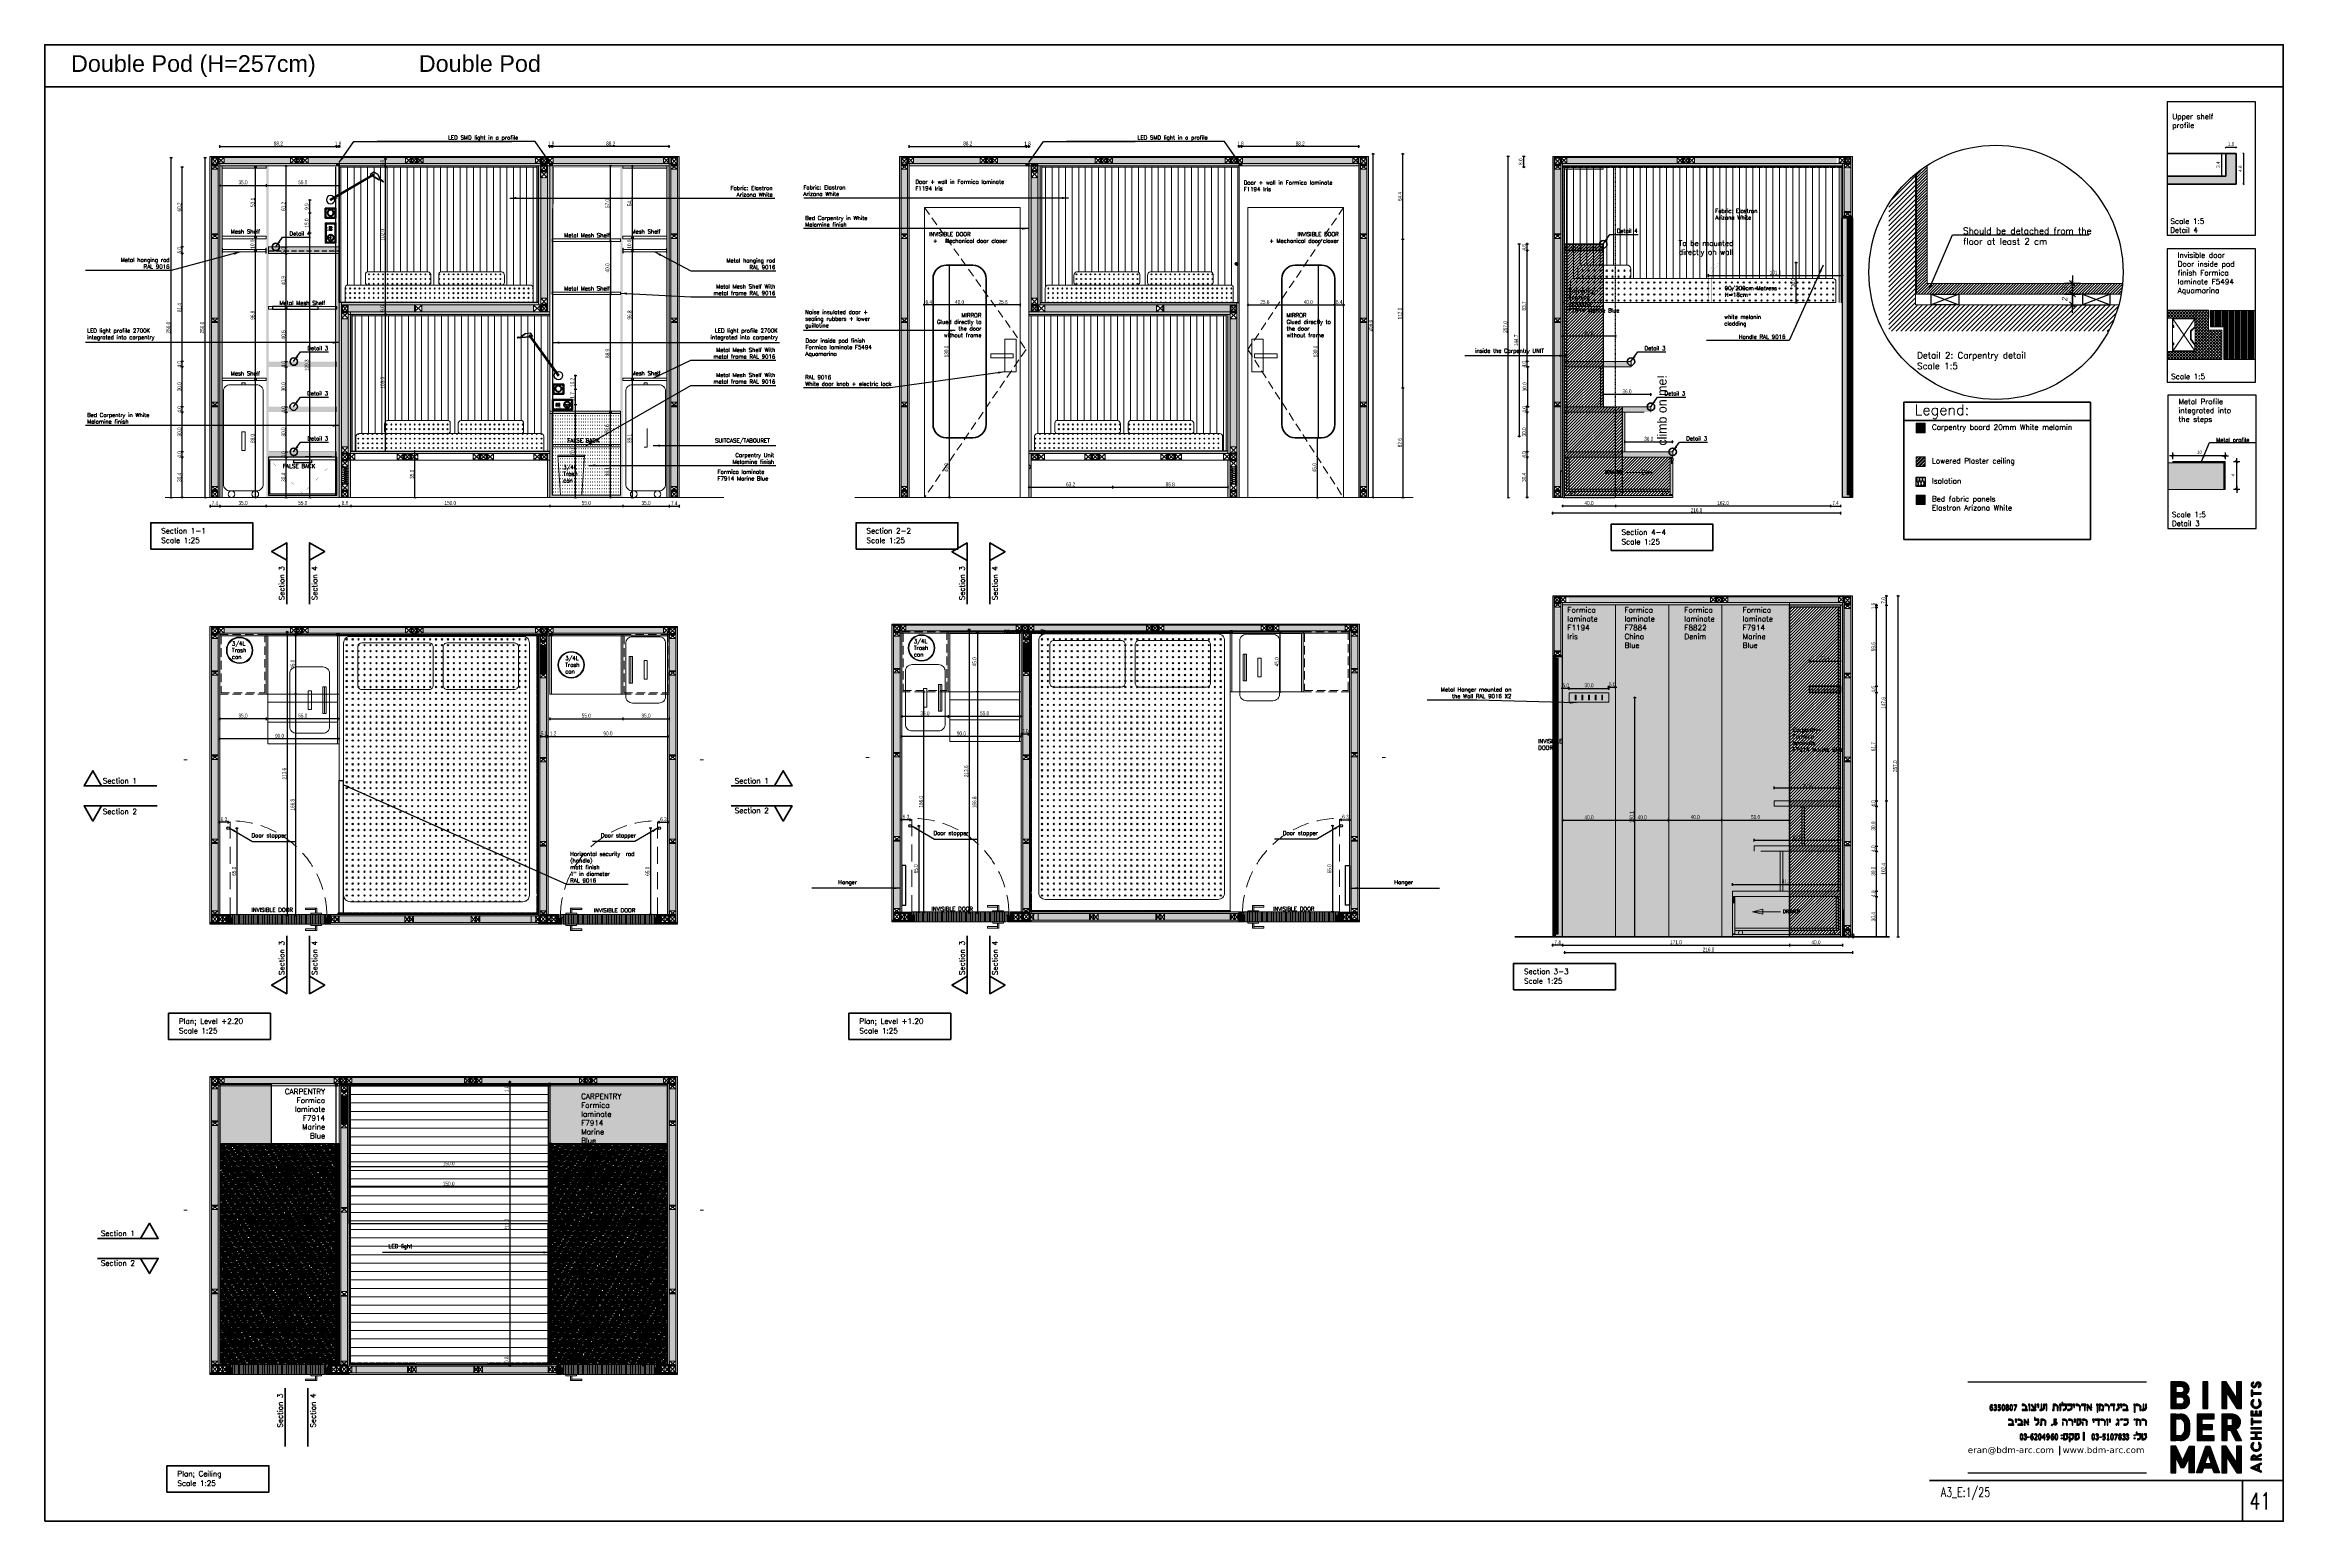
# Model space of a CAD drawing. Header units: inches. Extents: x 4017 to 5703, y -944 to 2840.
# Drawn here: x 4017 to 5703, y -66 to 1047 of the extents above; entities that cross this region are included whole.
import ezdxf

# ---------------------------------------------------------------- set-up
doc = ezdxf.new("R2010")
doc.units = ezdxf.units.IN
doc.header["$MEASUREMENT"] = 0
for name, pattern in [('DASHED', [19.05, 12.7, -6.35]), ('ELGO_LTYPE0', [0]), ('HIDDEN', [0.16, 0.08, -0.08]), ('LÍNEAS_OCULTAS', [9.525, 6.35, -3.175])]:
    doc.linetypes.add(name, pattern=pattern)
doc.layers.get('0').update_dxf_attribs({"color": 5})
doc.layers.get('DEFPOINTS').update_dxf_attribs({"color": 254})
for name, color, linetype, lineweight in [('1 - A-dim-work', 8, 'Continuous', 9), ('1 - bed panels', 170, 'Continuous', 9), ('1 - optional structure A-VIEW-35', 64, 'Continuous', 9), ('1 - plaster', 1, 'Continuous', 9), ('1 - structure A-WALL', 5, 'Continuous', 18), ('1 - subStructural - Bearing', 132, 'Continuous', 9), ('A-VIEW-30', 6, 'Continuous', 15)]:
    doc.layers.add(name, color=color, linetype=linetype, lineweight=lineweight)
for name, color, linetype in [('A-DIM-BLD', 8, 'Continuous'), ('A-dim-work', 8, 'Continuous'), ('A-HATCH', 11, 'Continuous'), ('A-HATCH-WALL-IN', 8, 'Continuous'), ('A-HIDDEN', 9, 'HIDDEN'), ('A-VIEW-20', 1, 'Continuous'), ('INST - Hidden Light', 30, 'LÍNEAS_OCULTAS'), ('MEBEL', 1, 'Continuous'), ('TEXT', 14, 'Continuous')]:
    doc.layers.add(name, color=color, linetype=linetype)
doc.layers.add('F-Wall Ceiling Dark Green', color=7, linetype='DASHED', lineweight=9, true_color=0x284732)
doc.styles.add('a-dim', font='oron.shx', dxfattribs={"width": 0.8, "oblique": 10})
doc.styles.add('CAMPOS-C', font='ROMANS', dxfattribs={"width": 0.75, "height": 2.2})
doc.styles.add('ENGLISH', font='romans.shx', dxfattribs={"height": 2})
doc.styles.add('hebtovna', font='hebtovna.shx', dxfattribs={"width": 0.7})
doc.styles.add('Recoleta bold', font='')
doc.styles.get("Standard").update_dxf_attribs({"font": 'arial.ttf'})
doc.styles.add('Tahoma', font='tahoma.ttf')
doc.styles.get('Recoleta bold').set_extended_font_data('Recoleta Alt Bold', bold=True)
doc.dimstyles.new('Copy of gl-D10', dxfattribs={"dimtxt": 2, "dimasz": 1, "dimexe": 1, "dimexo": 1, "dimgap": 1, "dimtad": 0, "dimdec": 1, "dimzin": 0, "dimdsep": 46, "dimtxsty": 'hebtovna', "dimblk": 'OBLIQUE', "dimblk1": 'OBLIQUE', "dimblk2": 'OBLIQUE', "dimcen": 0, "dimdle": 0.5, "dimclrd": 256, "dimclre": 256, "dimclrt": 256, "dimadec": 0, "dimazin": 0, "dimtfac": 0.05, "dimtdec": 1, "dimtix": 1, "dimtmove": 2, "dimatfit": 0, "dimfxl": 1, "dimfxlon": 1, "dimtvp": 0.75, "dimtolj": 1, "dimtzin": 0, "dimarcsym": 0})
doc.dimstyles.new('D-50', dxfattribs={"dimtxt": 11, "dimasz": 0.5, "dimexe": 0.2, "dimexo": 0, "dimgap": 0.8, "dimtad": 0, "dimdec": 0, "dimdsep": 46, "dimtxsty": 'Standard', "dimblk": 'ar11', "dimcen": 20, "dimdle": 0.1, "dimse1": 1, "dimse2": 1, "dimclrt": 2, "dimadec": 0, "dimazin": 0, "dimtfac": 1, "dimtdec": 0, "dimtix": 1, "dimtmove": 2, "dimatfit": 3, "dimfxl": 1, "dimtvp": 1, "dimtolj": 1, "dimlwd": -1, "dimlwe": -1, "dimarcsym": 0})
doc.dimstyles.new('DIM_25', dxfattribs={"dimscale": 0, "dimtxt": 5, "dimasz": 0.5, "dimexe": 3, "dimexo": 30, "dimgap": 5, "dimtad": 1, "dimdec": 0, "dimzin": 0, "dimdsep": 46, "dimtxsty": 'a-dim', "dimblk": 'dim', "dimcen": -2.5, "dimdle": 1.25, "dimse1": 1, "dimse2": 1, "dimclrd": 256, "dimclre": 256, "dimclrt": 256, "dimadec": 0, "dimazin": 0, "dimtfac": 1, "dimtdec": 0, "dimtix": 1, "dimtmove": 1, "dimatfit": 2, "dimldrblk": 'ANTO', "dimfxl": 1, "dimtvp": 0.346154, "dimtolj": 1, "dimtzin": 0, "dimlwd": -1, "dimlwe": -1, "dimarcsym": 0})
pattern_1 = [(0, (-5847.2436, -1151.2172), (2.2, 1), [15, -2, 5, -1]), (0, (-5845.9136, -1150.7172), (-1, 1.33), [3, -0.33, 6, -0.75]), (0, (-5846.74356, -1150.3672), (5.2, 0.67), [8, -1.4, 4, -1])]
pattern_2 = [(270, (-1.311, 139.485), (5.3865, -1.59972), [0, -1.599723]), (284.0764, (-0.7124, 140.28498), (-6e-07, -1.5997216), [0.38911, -154.64004]), (284.0764, (4.6741, 140.28498), (-6e-07, -1.5997216), [0.38911, -154.64004]), (284.0764, (10.0606, 140.28498), (-6e-07, -1.5997216), [0.38911, -154.64004]), (284.0764, (15.4471, 140.28498), (-6e-07, -1.5997216), [0.38911, -154.64004]), (284.0764, (20.8336, 140.28498), (-6e-07, -1.5997216), [0.38911, -154.64004]), (284.0764, (26.2201, 140.28498), (-6e-07, -1.5997216), [0.38911, -154.64004]), (284.0764, (31.6066, 140.28498), (-6e-07, -1.5997216), [0.38911, -154.64004]), (295.0456, (3.78895, 140.09865), (1.7e-06, -1.599723), [0.6772, -431.93285]), (295.0456, (9.17545, 140.09865), (1.7e-06, -1.599723), [0.6772, -431.93285]), (295.0456, (14.56195, 140.09865), (1.7e-06, -1.599723), [0.6772, -431.93285]), (295.0456, (19.94845, 140.09865), (1.7e-06, -1.599723), [0.6772, -431.93285]), (295.0456, (25.33495, 140.09865), (1.7e-06, -1.599723), [0.6772, -431.93285]), (295.0456, (30.72145, 140.09865), (1.7e-06, -1.599723), [0.6772, -431.93285]), (295.0456, (36.10795, 140.09865), (1.7e-06, -1.599723), [0.6772, -431.93285]), (295.0456, (41.49445, 140.09865), (1.7e-06, -1.599723), [0.6772, -431.93285]), (295.0456, (46.8808, 140.09865), (1.7e-06, -1.599723), [0.6772, -431.93285]), (295.0456, (52.2673, 140.09865), (1.7e-06, -1.599723), [0.6772, -431.93285]), (295.0456, (57.6538, 140.09865), (1.7e-06, -1.599723), [0.6772, -431.93285]), (295.0456, (63.0403, 140.09865), (1.7e-06, -1.599723), [0.6772, -431.93285]), (295.0456, (68.4268, 140.09865), (1.7e-06, -1.599723), [0.6772, -431.93285]), (295.0456, (73.8133, 140.09865), (1.7e-06, -1.599723), [0.6772, -431.93285]), (295.0456, (79.1998, 140.09865), (1.7e-06, -1.599723), [0.6772, -431.93285]), (295.0456, (84.5863, 140.09865), (1.7e-06, -1.599723), [0.6772, -431.93285]), (295.0456, (89.9728, 140.09865), (1.7e-06, -1.599723), [0.6772, -431.93285]), (295.0456, (95.3593, 140.09865), (1.7e-06, -1.599723), [0.6772, -431.93285]), (295.0456, (100.7458, 140.09865), (1.7e-06, -1.599723), [0.6772, -431.93285]), (295.0456, (106.1323, 140.09865), (1.7e-06, -1.599723), [0.6772, -431.93285]), (295.0456, (111.5188, 140.09865), (1.7e-06, -1.599723), [0.6772, -431.93285]), (295.0456, (116.9053, 140.09865), (1.7e-06, -1.599723), [0.6772, -431.93285]), (295.0456, (122.2918, 140.09865), (1.7e-06, -1.599723), [0.6772, -431.93285]), (295.0456, (127.6783, 140.09865), (1.7e-06, -1.599723), [0.6772, -431.93285]), (295.0456, (133.0648, 140.09865), (1.7e-06, -1.599723), [0.6772, -431.93285]), (295.0456, (138.4513, 140.09865), (1.7e-06, -1.599723), [0.6772, -431.93285]), (295.0456, (143.8378, 140.09865), (1.7e-06, -1.599723), [0.6772, -431.93285]), (295.0456, (149.2243, 140.09865), (1.7e-06, -1.599723), [0.6772, -431.93285]), (295.0456, (154.6108, 140.09865), (1.7e-06, -1.599723), [0.6772, -431.93285]), (295.0456, (159.9973, 140.09865), (1.7e-06, -1.599723), [0.6772, -431.93285]), (295.0456, (165.3838, 140.09865), (1.7e-06, -1.599723), [0.6772, -431.93285]), (295.0456, (170.7703, 140.09865), (1.7e-06, -1.599723), [0.6772, -431.93285]), (295.0456, (176.1568, 140.09865), (1.7e-06, -1.599723), [0.6772, -431.93285]), (295.0456, (181.5433, 140.09865), (1.7e-06, -1.599723), [0.6772, -431.93285]), (322.4353, (-0.6177, 139.9076), (4e-07, -1.599722), [0.6578, -264.3637]), (322.4353, (4.7688, 139.9076), (4e-07, -1.599722), [0.6578, -264.3637]), (322.4353, (10.1553, 139.9076), (4e-07, -1.599722), [0.6578, -264.3637]), (322.4353, (15.5418, 139.9076), (4e-07, -1.599722), [0.6578, -264.3637]), (322.4353, (20.9283, 139.9076), (4e-07, -1.599722), [0.6578, -264.3637]), (322.4353, (26.3148, 139.9076), (4e-07, -1.599722), [0.6578, -264.3637]), (322.4353, (31.7013, 139.9076), (4e-07, -1.599722), [0.6578, -264.3637]), (322.4353, (37.0878, 139.9076), (4e-07, -1.599722), [0.6578, -264.3637]), (322.4353, (42.4743, 139.9076), (4e-07, -1.599722), [0.6578, -264.3637]), (322.4353, (47.8609, 139.9076), (4e-07, -1.599722), [0.6578, -264.3637]), (322.4353, (53.2474, 139.9076), (4e-07, -1.599722), [0.6578, -264.3637]), (322.4353, (58.6339, 139.9076), (4e-07, -1.599722), [0.6578, -264.3637]), (322.4353, (64.0204, 139.9076), (4e-07, -1.599722), [0.6578, -264.3637]), (322.4353, (69.4069, 139.9076), (4e-07, -1.599722), [0.6578, -264.3637]), (322.4353, (74.7934, 139.9076), (4e-07, -1.599722), [0.6578, -264.3637]), (322.4353, (80.1799, 139.9076), (4e-07, -1.599722), [0.6578, -264.3637]), (322.4353, (85.5664, 139.9076), (4e-07, -1.599722), [0.6578, -264.3637]), (322.4353, (90.9529, 139.9076), (4e-07, -1.599722), [0.6578, -264.3637]), (322.4353, (96.3394, 139.9076), (4e-07, -1.599722), [0.6578, -264.3637]), (322.4353, (101.7259, 139.9076), (4e-07, -1.599722), [0.6578, -264.3637]), (322.4353, (107.1124, 139.9076), (4e-07, -1.599722), [0.6578, -264.3637]), (322.4353, (112.4989, 139.9076), (4e-07, -1.599722), [0.6578, -264.3637]), (322.4353, (117.8854, 139.9076), (4e-07, -1.599722), [0.6578, -264.3637]), (322.4353, (123.2719, 139.9076), (4e-07, -1.599722), [0.6578, -264.3637]), (322.4353, (128.6584, 139.9076), (4e-07, -1.599722), [0.6578, -264.3637]), (322.4353, (134.0449, 139.9076), (4e-07, -1.599722), [0.6578, -264.3637]), (322.4353, (139.4314, 139.9076), (4e-07, -1.599722), [0.6578, -264.3637]), (322.4353, (144.8179, 139.9076), (4e-07, -1.599722), [0.6578, -264.3637]), (322.4353, (150.2044, 139.9076), (4e-07, -1.599722), [0.6578, -264.3637]), (322.4353, (155.5909, 139.9076), (4e-07, -1.599722), [0.6578, -264.3637]), (322.4353, (160.9774, 139.9076), (4e-07, -1.599722), [0.6578, -264.3637]), (322.4353, (166.3639, 139.9076), (4e-07, -1.599722), [0.6578, -264.3637]), (322.4353, (171.7504, 139.9076), (4e-07, -1.599722), [0.6578, -264.3637]), (322.4353, (177.1369, 139.9076), (4e-07, -1.599722), [0.6578, -264.3637]), (322.4353, (182.5234, 139.9076), (4e-07, -1.5997224), [0.6578, -264.3637]), (322.4353, (187.9099, 139.9076), (4e-07, -1.5997224), [0.6578, -264.3637]), (322.4353, (193.2964, 139.9076), (4e-07, -1.5997224), [0.6578, -264.3637]), (322.4353, (198.6829, 139.9076), (4e-07, -1.5997224), [0.6578, -264.3637]), (322.4353, (204.0694, 139.9076), (4e-07, -1.5997224), [0.6578, -264.3637]), (337.0616, (1.0743, 140.9375), (7e-07, -1.599724), [1.225, -232.7356]), (337.0616, (6.4607, 140.9375), (7e-07, -1.599724), [1.225, -232.7356]), (337.0616, (11.8472, 140.9375), (7e-07, -1.599724), [1.225, -232.7356]), (337.0616, (17.2337, 140.9375), (7e-07, -1.599724), [1.225, -232.7356]), (337.0616, (22.6202, 140.9375), (7e-07, -1.599724), [1.225, -232.7356]), (337.0616, (28.0067, 140.9375), (7e-07, -1.599724), [1.225, -232.7356]), (337.0616, (33.3932, 140.9375), (7e-07, -1.599724), [1.225, -232.7356]), (337.0616, (38.7797, 140.9375), (7e-07, -1.599724), [1.225, -232.7356]), (337.0616, (44.1662, 140.9375), (7e-07, -1.599724), [1.225, -232.7356]), (337.0616, (49.553, 140.9375), (7e-07, -1.599724), [1.225, -232.7356]), (337.0616, (54.9395, 140.9375), (7e-07, -1.599724), [1.225, -232.7356]), (337.0616, (60.326, 140.9375), (7e-07, -1.599724), [1.225, -232.7356]), (337.0616, (65.7125, 140.9375), (7e-07, -1.599724), [1.225, -232.73565]), (337.0616, (71.099, 140.9375), (7e-07, -1.599724), [1.225, -232.73565]), (337.0616, (76.4855, 140.9375), (7e-07, -1.599724), [1.225, -232.73565]), (337.0616, (81.872, 140.9375), (7e-07, -1.599724), [1.225, -232.73565]), (337.0616, (87.2585, 140.9375), (7e-07, -1.599724), [1.225, -232.73565]), (337.0616, (92.645, 140.9375), (7e-07, -1.599724), [1.225, -232.73565]), (337.0616, (98.0315, 140.9375), (7e-07, -1.599724), [1.225, -232.73565]), (337.0616, (103.418, 140.9375), (7e-07, -1.599724), [1.225, -232.73565]), (337.0616, (108.8045, 140.9375), (7e-07, -1.599724), [1.225, -232.73565]), (337.0616, (114.191, 140.9375), (7e-07, -1.599724), [1.225, -232.73565]), (337.0616, (119.5775, 140.9375), (7e-07, -1.599724), [1.225, -232.73565]), (337.0616, (124.964, 140.9375), (7e-07, -1.599724), [1.225, -232.73565]), (337.0616, (130.3505, 140.9375), (7e-07, -1.599724), [1.225, -232.73565]), (337.0616, (135.737, 140.9375), (7e-07, -1.599724), [1.225, -232.73565]), (337.0616, (141.1235, 140.9375), (7e-07, -1.599724), [1.225, -232.73565]), (337.0616, (146.51, 140.9375), (7e-07, -1.599724), [1.225, -232.73565]), (337.0616, (151.8965, 140.9375), (7e-07, -1.599724), [1.225, -232.73565]), (337.0616, (157.283, 140.9375), (7e-07, -1.599724), [1.225, -232.73565]), (337.0616, (162.6695, 140.9375), (7e-07, -1.599724), [1.225, -232.73565]), (337.0616, (168.056, 140.9375), (7e-07, -1.599724), [1.225, -232.73565]), (337.0616, (173.4425, 140.9375), (7e-07, -1.599724), [1.225, -232.73565]), (337.0616, (178.829, 140.9375), (7e-07, -1.599724), [1.225, -232.73565]), (337.0616, (184.2155, 140.9375), (7e-07, -1.599724), [1.225, -232.73565]), (337.0616, (189.602, 140.9375), (7e-07, -1.599724), [1.225, -232.73565]), (337.0616, (194.9885, 140.9375), (7e-07, -1.599724), [1.225, -232.73565]), (337.0616, (200.375, 140.9375), (7e-07, -1.599724), [1.225, -232.73565]), (337.0616, (205.7615, 140.9375), (7e-07, -1.599724), [1.225, -232.73565]), (337.0616, (211.148, 140.9375), (7e-07, -1.599724), [1.225, -232.73565]), (344.891, (3.2757, 140.2371), (5.386497, -1e-08), [0.53153, -60.84152]), (344.891, (3.2757, 138.6374), (5.386497, -1e-08), [0.53153, -60.84152]), (344.891, (3.2757, 137.0377), (5.386497, -1e-08), [0.53153, -60.84152]), (344.891, (3.2757, 135.4379), (5.386497, -1e-08), [0.53153, -60.84152]), (344.891, (3.2757, 133.8382), (5.386497, -1e-08), [0.53153, -60.8415]), (344.891, (3.2757, 132.2385), (5.386497, -1e-08), [0.53153, -60.8415]), (344.891, (3.2757, 130.6388), (5.386497, -1e-08), [0.53153, -60.8415]), (344.891, (3.2757, 129.039), (5.386497, -1e-08), [0.53153, -60.8415]), (344.891, (3.2757, 127.4393), (5.386497, -1e-08), [0.53153, -60.8415]), (344.891, (3.2757, 125.8396), (5.386497, -1e-08), [0.53153, -60.8415]), (353.2526, (2.2024, 140.4601), (5.3865095, -5e-07), [1.08086, -666.07956]), (353.2526, (2.2024, 138.86036), (5.3865095, -5e-07), [1.08086, -666.07956]), (353.2526, (2.2024, 137.26064), (5.3865095, -5e-07), [1.08086, -666.07956]), (353.2526, (2.2024, 135.6609), (5.3865095, -5e-07), [1.08086, -666.07956]), (353.2526, (2.2024, 134.0612), (5.3865095, -5e-07), [1.08086, -666.07956]), (353.2526, (2.2024, 132.46146), (5.3865095, -5e-07), [1.08086, -666.07956]), (353.2526, (2.2024, 130.86174), (5.3865095, -5e-07), [1.08086, -666.07956]), (353.2526, (2.2024, 129.262), (5.3865095, -5e-07), [1.08086, -666.07956]), (353.2526, (2.2024, 127.6623), (5.3865095, -5e-07), [1.08086, -666.07956]), (353.2526, (2.2024, 126.0626), (5.3865095, -5e-07), [1.08086, -666.07956]), (353.2526, (2.2024, 124.46287), (5.3865095, -5e-07), [1.08086, -666.07956]), (353.2526, (2.2024, 122.86315), (5.3865095, -5e-07), [1.08086, -666.07956]), (353.2526, (2.2024, 121.2634), (5.3865095, -5e-07), [1.08086, -666.07956]), (353.2526, (2.2024, 119.6637), (5.3865095, -5e-07), [1.08086, -666.07956]), (353.2526, (2.2024, 118.06394), (5.3865095, -5e-07), [1.08086, -666.07956]), (353.2526, (2.2024, 116.4642), (5.3865095, -5e-07), [1.08086, -666.07956]), (353.2526, (2.2024, 114.8645), (5.3865095, -5e-07), [1.08086, -666.07956]), (353.2526, (2.2024, 113.2648), (5.3865095, -5e-07), [1.08086, -666.07956]), (353.2526, (2.2024, 111.6651), (5.3865095, -5e-07), [1.08086, -666.07956]), (353.2526, (2.2024, 110.06535), (5.3865095, -5e-07), [1.08086, -666.07956]), (353.2526, (2.2024, 108.4656), (5.3865095, -5e-07), [1.08086, -666.07956]), (353.2526, (2.2024, 106.8659), (5.3865095, -5e-07), [1.08086, -666.07956]), (353.2526, (2.2024, 105.2662), (5.3865095, -5e-07), [1.08086, -666.07956]), (353.2526, (2.2024, 103.6665), (5.3865095, -5e-07), [1.08086, -666.07956]), (353.2526, (2.2024, 102.0667), (5.3865095, -5e-07), [1.08086, -666.07956]), (353.2526, (2.2024, 100.467), (5.3865095, -5e-07), [1.08086, -666.07956]), (353.2526, (2.2024, 98.8673), (5.3865095, -5e-07), [1.08086, -666.07956]), (353.2526, (2.2024, 97.26755), (5.3865095, -5e-07), [1.08086, -666.07956]), (353.2526, (2.2024, 95.66783), (5.3865095, -5e-07), [1.08086, -666.07956]), (353.2526, (2.2024, 94.0681), (5.3865095, -5e-07), [1.08086, -666.07956]), (353.2526, (2.2024, 92.46844), (5.3865095, -5e-07), [1.08086, -666.07956]), (353.2526, (2.2024, 90.8688), (5.3865095, -5e-07), [1.08086, -666.07956]), (353.2526, (2.2024, 89.2691), (5.3865095, -5e-07), [1.08086, -666.07956]), (353.2526, (2.2024, 87.66943), (5.3865095, -5e-07), [1.08086, -666.07956]), (353.2526, (2.2024, 86.0693), (5.3865095, -5e-07), [1.08086, -666.07956]), (353.2526, (2.2024, 84.4696), (5.3865095, -5e-07), [1.08086, -666.07956]), (353.2526, (2.2024, 82.86994), (5.3865095, -5e-07), [1.08086, -666.07956]), (353.2526, (2.2024, 81.2703), (5.3865095, -5e-07), [1.08086, -666.07956]), (353.2526, (2.2024, 79.6706), (5.3865095, -5e-07), [1.08086, -666.07956]), (353.2526, (2.2024, 78.0709), (5.3865095, -5e-07), [1.08086, -666.07956]), (353.2526, (2.2024, 76.47126), (5.3865095, -5e-07), [1.08086, -666.07956]), (353.2526, (2.2024, 74.8716), (5.3865095, -5e-07), [1.08086, -666.07956]), (353.2526, (2.2024, 73.2719), (5.3865095, -5e-07), [1.08086, -666.07956]), (353.2526, (2.2024, 71.67177), (5.3865095, -5e-07), [1.08086, -666.07956]), (353.2526, (2.2024, 70.0721), (5.3865095, -5e-07), [1.08086, -666.07956]), (353.2526, (2.2024, 68.4724), (5.3865095, -5e-07), [1.08086, -666.07956]), (353.2526, (2.2024, 66.87275), (5.3865095, -5e-07), [1.08086, -666.07956]), (353.2526, (2.2024, 65.2731), (5.3865095, -5e-07), [1.08086, -666.07956]), (353.2526, (2.2024, 63.6734), (5.3865095, -5e-07), [1.08086, -666.07956]), (353.8584, (-0.09635, 141.06343), (5.3864857, 5.2e-06), [1.17737, -372.63665]), (353.8584, (-0.09635, 139.4637), (5.3864857, 5.2e-06), [1.17737, -372.63665]), (353.8584, (-0.09635, 137.864), (5.3864857, 5.2e-06), [1.17737, -372.63665]), (353.8584, (-0.09635, 136.2643), (5.3864857, 5.2e-06), [1.17737, -372.63665]), (353.8584, (-0.09635, 134.6645), (5.3864857, 5.2e-06), [1.17737, -372.63665]), (353.8584, (-0.09635, 133.0648), (5.3864857, 5.2e-06), [1.17737, -372.63665]), (353.8584, (-0.09635, 131.4651), (5.3864857, 5.2e-06), [1.17737, -372.63665]), (353.8584, (-0.09635, 129.86536), (5.3864857, 5.2e-06), [1.17737, -372.63665]), (353.8584, (-0.09635, 128.26564), (5.3864857, 5.2e-06), [1.17737, -372.63665]), (353.8584, (-0.09635, 126.6659), (5.3864857, 5.2e-06), [1.17737, -372.63665]), (353.8584, (-0.09635, 125.0662), (5.3864857, 5.2e-06), [1.17737, -372.63665]), (353.8584, (-0.09635, 123.4665), (5.3864857, 5.2e-06), [1.17737, -372.63665]), (353.8584, (-0.09635, 121.86676), (5.3864857, 5.2e-06), [1.17737, -372.63665]), (353.8584, (-0.09635, 120.26705), (5.3864857, 5.2e-06), [1.17737, -372.63665]), (353.8584, (-0.09635, 118.6673), (5.3864857, 5.2e-06), [1.17737, -372.63665]), (353.8584, (-0.09635, 117.06756), (5.3864857, 5.2e-06), [1.17737, -372.63665]), (353.8584, (-0.09635, 115.46784), (5.3864857, 5.2e-06), [1.17737, -372.63665]), (353.8584, (-0.09635, 113.8681), (5.3864857, 5.2e-06), [1.17737, -372.63665]), (353.8584, (-0.09635, 112.2684), (5.3864857, 5.2e-06), [1.17737, -372.63665]), (353.8584, (-0.09635, 110.6687), (5.3864857, 5.2e-06), [1.17737, -372.63665]), (353.8584, (-0.09635, 109.06897), (5.3864857, 5.2e-06), [1.17737, -372.63665]), (353.8584, (-0.09635, 107.46925), (5.3864857, 5.2e-06), [1.17737, -372.63665]), (353.8584, (-0.09635, 105.86953), (5.3864857, 5.2e-06), [1.17737, -372.63665]), (353.8584, (-0.09635, 104.2698), (5.3864857, 5.2e-06), [1.17737, -372.63665]), (353.8584, (-0.09635, 102.6701), (5.3864857, 5.2e-06), [1.17737, -372.63665]), (186.142, (1.0743, 139.6325), (1e-05, -1.599722), [1.1774, -372.6366]), (186.142, (6.4607, 139.6325), (1e-05, -1.599722), [1.1774, -372.6366]), (186.142, (11.8472, 139.6325), (1e-05, -1.599722), [1.1774, -372.6366]), (186.142, (17.2337, 139.6325), (1e-05, -1.599722), [1.1774, -372.6366]), (186.142, (22.6202, 139.6325), (1e-05, -1.599722), [1.1774, -372.6366]), (186.142, (28.0067, 139.6325), (1e-05, -1.599722), [1.1774, -372.6366]), (186.142, (33.3932, 139.6325), (1e-05, -1.599722), [1.1774, -372.6366]), (186.142, (38.7797, 139.6325), (1e-05, -1.599722), [1.1774, -372.6366]), (186.142, (44.1662, 139.6325), (1e-05, -1.599722), [1.1774, -372.6366]), (186.142, (49.553, 139.6325), (1e-05, -1.599722), [1.1774, -372.6366]), (186.142, (54.9395, 139.6325), (1e-05, -1.599722), [1.1774, -372.6366]), (186.142, (60.326, 139.6325), (1e-05, -1.599722), [1.1774, -372.6366]), (186.142, (65.7125, 139.6325), (1e-05, -1.599722), [1.1774, -372.6366]), (186.142, (71.099, 139.6325), (1e-05, -1.599722), [1.1774, -372.6366]), (186.142, (76.4855, 139.6325), (1e-05, -1.599722), [1.1774, -372.6366]), (186.142, (81.872, 139.6325), (1e-05, -1.599722), [1.1774, -372.6366]), (186.142, (87.2585, 139.6325), (1e-05, -1.599722), [1.1774, -372.6366]), (186.142, (92.645, 139.6325), (1e-05, -1.599722), [1.1774, -372.6366]), (186.142, (98.0315, 139.6325), (1e-05, -1.599722), [1.1774, -372.6366]), (186.142, (103.418, 139.6325), (1e-05, -1.599722), [1.1774, -372.6366]), (186.142, (108.8045, 139.6325), (1e-05, -1.599722), [1.1774, -372.6366]), (186.142, (114.191, 139.6325), (1e-05, -1.599722), [1.1774, -372.6366]), (186.142, (119.5775, 139.6325), (1e-05, -1.599722), [1.1774, -372.6366]), (186.142, (124.964, 139.6325), (1e-05, -1.599722), [1.1774, -372.6366]), (186.142, (130.3505, 139.6325), (1e-05, -1.599722), [1.1774, -372.6366]), (186.142, (135.737, 139.6325), (1e-05, -1.599722), [1.1774, -372.6366]), (186.142, (141.1235, 139.6325), (1e-05, -1.599722), [1.1774, -372.6366]), (186.142, (146.51, 139.6325), (1e-05, -1.599722), [1.1774, -372.6366]), (186.142, (151.8965, 139.6325), (1e-05, -1.599722), [1.1774, -372.6366]), (186.142, (157.283, 139.6325), (1e-05, -1.599722), [1.1774, -372.6366]), (186.142, (162.6695, 139.6325), (1e-05, -1.599722), [1.1774, -372.6366]), (186.142, (168.056, 139.6325), (1e-05, -1.599722), [1.1774, -372.6366]), (186.142, (173.4425, 139.6325), (1e-05, -1.599722), [1.1774, -372.6366]), (186.142, (178.829, 139.6325), (1e-05, -1.599722), [1.1774, -372.6366]), (186.142, (184.2155, 139.6325), (1e-05, -1.599722), [1.1774, -372.6366]), (186.142, (189.602, 139.6325), (1e-05, -1.599722), [1.1774, -372.6366]), (186.142, (194.9885, 139.6325), (1e-05, -1.599722), [1.1774, -372.6366]), (186.142, (200.375, 139.6325), (1e-05, -1.599722), [1.1774, -372.6366]), (186.142, (205.7615, 139.6325), (1e-05, -1.599722), [1.1774, -372.63665]), (186.142, (211.148, 139.6325), (1e-05, -1.599722), [1.1774, -372.63665]), (186.142, (216.5345, 139.6325), (1e-05, -1.599722), [1.1774, -372.63665]), (186.142, (221.921, 139.6325), (1e-05, -1.599722), [1.1774, -372.63665]), (186.142, (227.3075, 139.6325), (1e-05, -1.599722), [1.1774, -372.63665]), (186.142, (232.694, 139.6325), (1e-05, -1.599722), [1.1774, -372.63665]), (186.142, (238.0805, 139.6325), (1e-05, -1.599722), [1.1774, -372.63665]), (186.142, (243.467, 139.6325), (1e-05, -1.599722), [1.1774, -372.63665]), (186.142, (248.8535, 139.6325), (1e-05, -1.599722), [1.1774, -372.63665]), (186.142, (254.24, 139.6325), (1e-05, -1.599722), [1.1774, -372.63665]), (186.142, (259.6265, 139.6325), (1e-05, -1.599722), [1.1774, -372.63665]), (186.142, (265.013, 139.6325), (1e-05, -1.599722), [1.1774, -372.63665]), (186.142, (270.3995, 139.6325), (1e-05, -1.599722), [1.1774, -372.63665]), (186.142, (275.786, 139.6325), (1e-05, -1.599722), [1.1774, -372.63665]), (186.142, (281.1725, 139.6325), (1e-05, -1.599722), [1.1774, -372.63665]), (186.142, (286.559, 139.6325), (1e-05, -1.599722), [1.1774, -372.63665]), (186.142, (291.9455, 139.6325), (1e-05, -1.599722), [1.1774, -372.63665]), (186.142, (297.332, 139.6325), (1e-05, -1.599722), [1.1774, -372.63665]), (186.142, (302.7185, 139.6325), (1e-05, -1.599722), [1.1774, -372.63665]), (186.142, (308.105, 139.6325), (1e-05, -1.599722), [1.1774, -372.63665]), (186.142, (313.4915, 139.6325), (1e-05, -1.599722), [1.1774, -372.63665]), (186.142, (318.878, 139.6325), (1e-05, -1.599722), [1.1774, -372.63665]), (186.142, (324.2645, 139.6325), (1e-05, -1.599722), [1.1774, -372.63665]), (186.142, (329.651, 139.6325), (1e-05, -1.599722), [1.1774, -372.63665]), (186.142, (335.0375, 139.6325), (1e-05, -1.599722), [1.1774, -372.63665]), (186.142, (340.424, 139.6325), (1e-05, -1.599722), [1.1774, -372.63665]), (186.142, (345.8105, 139.6325), (1e-05, -1.599722), [1.1774, -372.63665]), (186.142, (351.197, 139.6325), (1e-05, -1.599722), [1.1774, -372.63665]), (186.142, (356.5835, 139.6325), (1e-05, -1.599722), [1.1774, -372.63665]), (186.142, (361.97, 139.6325), (1e-05, -1.599722), [1.1774, -372.63665]), (186.142, (367.3565, 139.6325), (1e-05, -1.599722), [1.1774, -372.63665]), (186.747, (3.2757, 140.2371), (-1.2e-05, -1.599724), [1.0809, -666.0796]), (186.747, (8.6622, 140.2371), (-1.2e-05, -1.599724), [1.0809, -666.0796]), (186.747, (14.0487, 140.2371), (-1.2e-05, -1.599724), [1.0809, -666.0796]), (186.747, (19.4352, 140.2371), (-1.2e-05, -1.599724), [1.0809, -666.0796]), (186.747, (24.8217, 140.2371), (-1.2e-05, -1.599724), [1.0809, -666.0796]), (186.747, (30.2082, 140.2371), (-1.2e-05, -1.599724), [1.0809, -666.0796]), (186.747, (35.5947, 140.2371), (-1.2e-05, -1.599724), [1.0809, -666.0796]), (186.747, (40.9812, 140.2371), (-1.2e-05, -1.599724), [1.0809, -666.0796]), (186.747, (46.3677, 140.2371), (-1.2e-05, -1.599724), [1.0809, -666.0796]), (186.747, (51.754, 140.2371), (-1.2e-05, -1.599724), [1.0809, -666.0796]), (186.747, (57.1405, 140.2371), (-1.2e-05, -1.599724), [1.0809, -666.0796]), (186.747, (62.527, 140.2371), (-1.2e-05, -1.599724), [1.0809, -666.0796]), (186.747, (67.9135, 140.2371), (-1.2e-05, -1.599724), [1.0809, -666.0796]), (186.747, (73.3, 140.2371), (-1.2e-05, -1.599724), [1.0809, -666.0796]), (186.747, (78.6865, 140.2371), (-1.2e-05, -1.599724), [1.0809, -666.0796]), (186.747, (84.073, 140.2371), (-1.2e-05, -1.599724), [1.0809, -666.0796]), (186.747, (89.4595, 140.2371), (-1.2e-05, -1.599724), [1.0809, -666.0796]), (186.747, (94.846, 140.2371), (-1.2e-05, -1.599724), [1.0809, -666.0796]), (186.747, (100.2325, 140.2371), (-1.2e-05, -1.599724), [1.0809, -666.0796]), (186.747, (105.619, 140.2371), (-1.2e-05, -1.599724), [1.0809, -666.0796]), (186.747, (111.0055, 140.2371), (-1.2e-05, -1.599724), [1.0809, -666.0796]), (186.747, (116.392, 140.2371), (-1.2e-05, -1.599724), [1.0809, -666.0796]), (186.747, (121.7785, 140.2371), (-1.2e-05, -1.599724), [1.0809, -666.0796]), (186.747, (127.165, 140.2371), (-1.2e-05, -1.599724), [1.0809, -666.0796]), (186.747, (132.5515, 140.2371), (-1.2e-05, -1.599724), [1.0809, -666.0796]), (186.747, (137.938, 140.2371), (-1.2e-05, -1.599724), [1.0809, -666.0796]), (186.747, (143.3245, 140.2371), (-1.2e-05, -1.599724), [1.0809, -666.0796]), (186.747, (148.711, 140.2371), (-1.2e-05, -1.599724), [1.0809, -666.0796]), (186.747, (154.0975, 140.2371), (-1.2e-05, -1.599724), [1.0809, -666.0796]), (186.747, (159.484, 140.2371), (-1.2e-05, -1.599724), [1.0809, -666.0796]), (186.747, (164.8705, 140.2371), (-1.2e-05, -1.599724), [1.0809, -666.0796]), (186.747, (170.257, 140.2371), (-1.2e-05, -1.599724), [1.0809, -666.0796]), (186.747, (175.6435, 140.2371), (-1.2e-05, -1.599724), [1.0809, -666.0796]), (186.747, (181.03, 140.2371), (-1.2e-05, -1.599724), [1.0809, -666.0796]), (186.747, (186.4165, 140.2371), (-1.2e-05, -1.599724), [1.0809, -666.0796]), (186.747, (191.803, 140.2371), (-1.2e-05, -1.599724), [1.0809, -666.0796]), (186.747, (197.1895, 140.2371), (-1.2e-05, -1.599724), [1.0809, -666.0796]), (186.747, (202.576, 140.2371), (-1.2e-05, -1.599724), [1.0809, -666.0796]), (186.747, (207.9625, 140.2371), (-1.2e-05, -1.599724), [1.0809, -666.0796]), (186.747, (213.349, 140.2371), (-1.2e-05, -1.599724), [1.0809, -666.0796]), (186.747, (218.7355, 140.2371), (-1.2e-05, -1.599724), [1.0809, -666.0796]), (186.747, (224.122, 140.2371), (-1.2e-05, -1.599724), [1.0809, -666.0796]), (186.747, (229.5085, 140.2371), (-1.2e-05, -1.599724), [1.0809, -666.0796]), (186.747, (234.895, 140.2371), (-1.2e-05, -1.599724), [1.0809, -666.0796]), (186.747, (240.2815, 140.2371), (-1.2e-05, -1.599724), [1.0809, -666.0796]), (186.747, (245.668, 140.2371), (-1.2e-05, -1.599724), [1.0809, -666.0796]), (186.747, (251.0545, 140.2371), (-1.2e-05, -1.599724), [1.0809, -666.0796]), (186.747, (256.441, 140.2371), (-1.2e-05, -1.599724), [1.0809, -666.0796]), (186.747, (261.8275, 140.2371), (-1.2e-05, -1.599724), [1.0809, -666.0796]), (186.747, (267.214, 140.2371), (-1.2e-05, -1.599724), [1.0809, -666.0796]), (186.747, (272.6005, 140.2371), (-1.2e-05, -1.599724), [1.0809, -666.0796]), (186.747, (277.987, 140.2371), (-1.2e-05, -1.599724), [1.0809, -666.0796]), (186.747, (283.3735, 140.2371), (-1.2e-05, -1.599724), [1.0809, -666.0796]), (186.747, (288.76, 140.2371), (-1.2e-05, -1.599724), [1.0809, -666.0796]), (186.747, (294.1465, 140.2371), (-1.2e-05, -1.599724), [1.0809, -666.0796]), (186.747, (299.533, 140.2371), (-1.2e-05, -1.599724), [1.0809, -666.0796]), (186.747, (304.9195, 140.2371), (-1.2e-05, -1.599724), [1.0809, -666.0796]), (186.747, (310.306, 140.2371), (-1.2e-05, -1.599724), [1.0809, -666.0796]), (186.747, (315.6925, 140.2371), (-1.2e-05, -1.599724), [1.0809, -666.0796]), (186.747, (321.079, 140.2371), (-1.2e-05, -1.599724), [1.0809, -666.0796]), (186.747, (326.4655, 140.2371), (-1.2e-05, -1.599724), [1.0809, -666.0796]), (186.747, (331.852, 140.2371), (-1.2e-05, -1.599724), [1.0809, -666.0796]), (186.747, (337.2385, 140.2371), (-1.2e-05, -1.599724), [1.0809, -666.0796]), (186.747, (342.625, 140.2371), (-1.2e-05, -1.599724), [1.0809, -666.0796]), (186.747, (348.0115, 140.2371), (-1.17e-05, -1.599724), [1.0809, -666.0796]), (186.747, (353.398, 140.2371), (-1.17e-05, -1.599724), [1.0809, -666.0796]), (186.747, (358.7845, 140.2371), (-1.17e-05, -1.599724), [1.0809, -666.0796]), (186.747, (364.171, 140.2371), (-1.17e-05, -1.599724), [1.0809, -666.0796]), (186.747, (369.5575, 140.2371), (-1.17e-05, -1.599724), [1.0809, -666.0796]), (186.747, (374.944, 140.2371), (-1.17e-05, -1.599724), [1.0809, -666.0796]), (186.747, (380.3305, 140.2371), (-1.17e-05, -1.599724), [1.0809, -666.0796]), (186.747, (385.717, 140.2371), (-1.17e-05, -1.599724), [1.0809, -666.0796]), (186.747, (391.1035, 140.2371), (-1.17e-05, -1.599724), [1.0809, -666.0796]), (186.747, (396.49, 140.2371), (-1.17e-05, -1.599724), [1.0809, -666.0796]), (186.747, (401.8765, 140.2371), (-1.17e-05, -1.599724), [1.0809, -666.0796]), (186.747, (407.263, 140.2371), (-1.17e-05, -1.599724), [1.0809, -666.0796]), (186.747, (412.6495, 140.2371), (-1.17e-05, -1.599724), [1.0809, -666.0796]), (186.747, (418.036, 140.2371), (-1.17e-05, -1.599724), [1.0809, -666.0796]), (186.747, (423.4225, 140.2371), (-1.17e-05, -1.599724), [1.0809, -666.0796]), (186.747, (428.809, 140.2371), (-1.17e-05, -1.599724), [1.0809, -666.0796]), (186.747, (434.1955, 140.2371), (-1.17e-05, -1.599724), [1.0809, -666.0796]), (186.747, (439.582, 140.2371), (-1.17e-05, -1.599724), [1.0809, -666.0796]), (186.747, (444.9685, 140.2371), (-1.17e-05, -1.599724), [1.0809, -666.0796]), (186.747, (450.355, 140.2371), (-1.17e-05, -1.599724), [1.0809, -666.0796]), (186.747, (455.7415, 140.2371), (-1.17e-05, -1.599724), [1.0809, -666.0796]), (186.747, (461.128, 140.2371), (-1.17e-05, -1.599724), [1.0809, -666.0796]), (186.747, (466.5145, 140.2371), (-1.17e-05, -1.599724), [1.0809, -666.0796]), (186.747, (471.901, 140.2371), (-1.17e-05, -1.599724), [1.0809, -666.0796]), (186.747, (477.2875, 140.2371), (-1.17e-05, -1.599724), [1.0809, -666.0796]), (186.747, (482.6745, 140.2371), (-1.17e-05, -1.599724), [1.0809, -666.0796]), (186.747, (488.061, 140.2371), (-1.17e-05, -1.599724), [1.0809, -666.0796]), (186.747, (493.4475, 140.2371), (-1.17e-05, -1.599724), [1.0809, -666.0796]), (186.747, (498.834, 140.2371), (-1.17e-05, -1.599724), [1.0809, -666.0796]), (186.747, (504.2205, 140.2371), (-1.17e-05, -1.599724), [1.0809, -666.0796]), (186.747, (509.607, 140.2371), (-1.17e-05, -1.599724), [1.0809, -666.07956]), (186.747, (514.9935, 140.2371), (-1.17e-05, -1.599724), [1.0809, -666.07956]), (186.747, (520.38, 140.2371), (-1.17e-05, -1.599724), [1.0809, -666.07956]), (186.747, (525.7665, 140.2371), (-1.17e-05, -1.599724), [1.0809, -666.07956]), (186.747, (531.153, 140.2371), (-1.17e-05, -1.599724), [1.0809, -666.07956]), (186.747, (536.5395, 140.2371), (-1.17e-05, -1.599724), [1.0809, -666.07956]), (186.747, (541.926, 140.2371), (-1.17e-05, -1.599724), [1.0809, -666.07956]), (186.747, (547.3125, 140.2371), (-1.17e-05, -1.599724), [1.0809, -666.07956]), (186.747, (552.699, 140.2371), (-1.17e-05, -1.599724), [1.0809, -666.07956]), (186.747, (558.0855, 140.2371), (-1.17e-05, -1.599724), [1.08086, -666.07956]), (186.747, (563.472, 140.2371), (-1.17e-05, -1.599724), [1.08086, -666.07956]), (186.747, (568.8585, 140.2371), (-1.17e-05, -1.599724), [1.08086, -666.07956]), (186.747, (574.245, 140.2371), (-1.17e-05, -1.599724), [1.08086, -666.07956]), (186.747, (579.6315, 140.2371), (-1.17e-05, -1.599724), [1.08086, -666.07956]), (186.747, (585.018, 140.2371), (-1.17e-05, -1.599724), [1.08086, -666.07956]), (186.747, (590.4045, 140.2371), (-1.17e-05, -1.599724), [1.08086, -666.07956]), (186.747, (595.791, 140.2371), (-1.17e-05, -1.599724), [1.08086, -666.07956]), (186.747, (601.1775, 140.2371), (-1.17e-05, -1.599724), [1.08086, -666.07956]), (186.747, (606.564, 140.2371), (-1.17e-05, -1.599724), [1.08086, -666.07956]), (186.747, (611.9505, 140.2371), (-1.17e-05, -1.599724), [1.08086, -666.07956]), (186.747, (617.337, 140.2371), (-1.17e-05, -1.599724), [1.08086, -666.07956]), (186.747, (622.7235, 140.2371), (-1.17e-05, -1.599724), [1.08086, -666.07956]), (186.747, (628.11, 140.2371), (-1.17e-05, -1.599724), [1.08086, -666.07956]), (186.747, (633.4965, 140.2371), (-1.17e-05, -1.599724), [1.08086, -666.07956]), (186.747, (638.883, 140.2371), (-1.17e-05, -1.599724), [1.08086, -666.07956]), (186.747, (644.2695, 140.2371), (-1.17e-05, -1.599724), [1.08086, -666.07956]), (186.747, (649.656, 140.2371), (-1.17e-05, -1.599724), [1.08086, -666.07956]), (186.747, (655.0425, 140.2371), (-1.17e-05, -1.599724), [1.08086, -666.07956]), (186.747, (660.429, 140.2371), (-1.17e-05, -1.599724), [1.08086, -666.07956]), (195.109, (3.789, 140.4713), (4e-07, -1.599722), [0.53153, -60.8415]), (195.109, (9.1754, 140.4713), (4e-07, -1.599722), [0.53153, -60.8415]), (195.109, (14.562, 140.4713), (4e-07, -1.599722), [0.53153, -60.8415]), (195.109, (19.9484, 140.4713), (4e-07, -1.599722), [0.53153, -60.8415]), (195.109, (25.335, 140.4713), (4e-07, -1.599722), [0.53153, -60.8415]), (195.109, (30.7214, 140.4713), (4e-07, -1.599722), [0.53153, -60.8415]), (195.109, (36.108, 140.4713), (4e-07, -1.599722), [0.53153, -60.8415]), (195.109, (41.4944, 140.4713), (4e-07, -1.599722), [0.53153, -60.8415]), (195.109, (46.8808, 140.4713), (4e-07, -1.599722), [0.53153, -60.8415]), (195.109, (52.2673, 140.4713), (4e-07, -1.599722), [0.53153, -60.8415]), (195.109, (57.6538, 140.4713), (4e-07, -1.599722), [0.53153, -60.84152]), (202.938, (2.2024, 140.1099), (-1.2e-05, -1.599724), [1.225, -232.7356]), (202.938, (7.5889, 140.1099), (-1.2e-05, -1.599724), [1.225, -232.7356]), (202.938, (12.9754, 140.1099), (-1.2e-05, -1.599724), [1.225, -232.7356]), (202.938, (18.3619, 140.1099), (-1.2e-05, -1.599724), [1.225, -232.7356]), (202.938, (23.7484, 140.1099), (-1.2e-05, -1.599724), [1.225, -232.7356]), (202.938, (29.1349, 140.1099), (-1.2e-05, -1.599724), [1.225, -232.7356]), (202.938, (34.5214, 140.1099), (-1.2e-05, -1.599724), [1.225, -232.7356]), (202.938, (39.9079, 140.1099), (-1.2e-05, -1.599724), [1.225, -232.7356]), (202.938, (45.2944, 140.1099), (-1.2e-05, -1.599724), [1.225, -232.7356]), (202.938, (50.681, 140.1099), (-1.2e-05, -1.599724), [1.225, -232.7356]), (202.938, (56.0675, 140.1099), (-1.2e-05, -1.599724), [1.225, -232.7356]), (202.938, (61.454, 140.1099), (-1.2e-05, -1.599724), [1.225, -232.7356]), (202.938, (66.8405, 140.1099), (-1.2e-05, -1.599724), [1.225, -232.73565]), (202.938, (72.227, 140.1099), (-1.2e-05, -1.599724), [1.225, -232.73565]), (202.938, (77.6135, 140.1099), (-1.2e-05, -1.599724), [1.225, -232.73565]), (202.938, (83, 140.1099), (-1.2e-05, -1.599724), [1.225, -232.73565]), (202.938, (88.3865, 140.1099), (-1.2e-05, -1.599724), [1.225, -232.73565]), (202.938, (93.773, 140.1099), (-1.2e-05, -1.599724), [1.225, -232.73565]), (202.938, (99.1595, 140.1099), (-1.2e-05, -1.599724), [1.225, -232.73565]), (202.938, (104.546, 140.1099), (-1.2e-05, -1.599724), [1.225, -232.73565]), (202.938, (109.9325, 140.1099), (-1.2e-05, -1.599724), [1.225, -232.73565]), (202.938, (115.319, 140.1099), (-1.2e-05, -1.599724), [1.225, -232.73565]), (202.938, (120.7055, 140.1099), (-1.2e-05, -1.599724), [1.225, -232.73565]), (202.938, (126.092, 140.1099), (-1.2e-05, -1.599724), [1.225, -232.73565]), (202.938, (131.4785, 140.1099), (-1.2e-05, -1.599724), [1.225, -232.73565]), (202.938, (136.865, 140.1099), (-1.2e-05, -1.599724), [1.225, -232.73565]), (202.938, (142.2515, 140.1099), (-1.2e-05, -1.599724), [1.225, -232.73565]), (202.938, (147.638, 140.1099), (-1.2e-05, -1.599724), [1.225, -232.73565]), (202.938, (153.0245, 140.1099), (-1.2e-05, -1.599724), [1.225, -232.73565]), (202.938, (158.411, 140.1099), (-1.2e-05, -1.599724), [1.225, -232.73565]), (202.938, (163.7975, 140.1099), (-1.2e-05, -1.599724), [1.225, -232.73565]), (202.938, (169.184, 140.1099), (-1.2e-05, -1.599724), [1.225, -232.73565]), (202.938, (174.5705, 140.1099), (-1.2e-05, -1.599724), [1.225, -232.73565]), (202.938, (179.957, 140.1099), (-1.2e-05, -1.599724), [1.225, -232.73565]), (202.938, (185.3435, 140.1099), (-1.2e-05, -1.599724), [1.225, -232.73565]), (202.938, (190.73, 140.1099), (-1.2e-05, -1.599724), [1.225, -232.73565]), (202.938, (196.1165, 140.1099), (-1.2e-05, -1.599724), [1.225, -232.73565]), (202.938, (201.503, 140.1099), (-1.2e-05, -1.599724), [1.225, -232.73565]), (202.938, (206.8895, 140.1099), (-1.2e-05, -1.599724), [1.225, -232.73565]), (202.938, (212.276, 140.1099), (-1.2e-05, -1.599724), [1.225, -232.73565]), (217.565, (-0.0963, 141.0634), (8e-06, -1.599722), [0.6578, -264.3637]), (217.565, (5.2901, 141.0634), (8e-06, -1.599722), [0.6578, -264.3637]), (217.565, (10.6766, 141.0634), (8e-06, -1.599722), [0.6578, -264.3637]), (217.565, (16.0631, 141.0634), (8e-06, -1.599722), [0.6578, -264.3637]), (217.565, (21.4496, 141.0634), (8e-06, -1.599722), [0.6578, -264.3637]), (217.565, (26.8361, 141.0634), (8e-06, -1.599722), [0.6578, -264.3637]), (217.565, (32.2226, 141.0634), (8e-06, -1.599722), [0.6578, -264.3637]), (217.565, (37.6091, 141.0634), (8e-06, -1.599722), [0.6578, -264.3637]), (217.565, (42.9956, 141.0634), (8e-06, -1.599722), [0.6578, -264.3637]), (217.565, (48.3823, 141.0634), (8e-06, -1.599722), [0.6578, -264.3637]), (217.565, (53.7688, 141.0634), (8e-06, -1.599722), [0.6578, -264.3637]), (217.565, (59.1553, 141.0634), (8e-06, -1.599722), [0.6578, -264.3637]), (217.565, (64.5418, 141.0634), (8e-06, -1.599722), [0.6578, -264.3637]), (217.565, (69.9283, 141.0634), (8e-06, -1.599722), [0.6578, -264.3637]), (217.565, (75.3148, 141.0634), (8e-06, -1.599722), [0.6578, -264.3637]), (217.565, (80.7013, 141.0634), (8e-06, -1.599722), [0.6578, -264.3637]), (217.565, (86.0878, 141.0634), (8e-06, -1.599722), [0.6578, -264.3637]), (217.565, (91.4743, 141.0634), (8e-06, -1.599722), [0.6578, -264.3637]), (217.565, (96.8608, 141.0634), (8e-06, -1.599722), [0.6578, -264.3637]), (217.565, (102.2473, 141.0634), (8e-06, -1.599722), [0.6578, -264.3637]), (217.565, (107.6338, 141.0634), (8e-06, -1.599722), [0.6578, -264.3637]), (217.565, (113.0203, 141.0634), (8e-06, -1.599722), [0.6578, -264.3637]), (217.565, (118.4068, 141.0634), (8e-06, -1.599722), [0.6578, -264.3637]), (217.565, (123.7933, 141.0634), (8e-06, -1.599722), [0.6578, -264.3637]), (217.565, (129.1798, 141.0634), (8e-06, -1.599722), [0.6578, -264.3637]), (217.565, (134.5663, 141.0634), (8e-06, -1.599722), [0.6578, -264.3637]), (217.565, (139.9528, 141.0634), (8e-06, -1.599722), [0.6578, -264.3637]), (217.565, (145.3393, 141.0634), (8e-06, -1.599722), [0.6578, -264.3637]), (217.565, (150.7258, 141.0634), (8e-06, -1.599722), [0.6578, -264.3637]), (217.565, (156.1123, 141.0634), (8e-06, -1.599722), [0.6578, -264.3637]), (217.565, (161.4988, 141.0634), (8e-06, -1.599722), [0.6578, -264.3637]), (217.565, (166.8853, 141.0634), (8e-06, -1.599722), [0.6578, -264.3637]), (217.565, (172.2718, 141.0634), (8e-06, -1.599722), [0.6578, -264.3637]), (217.565, (177.6583, 141.0634), (8e-06, -1.599722), [0.6578, -264.3637]), (217.565, (183.0448, 141.0634), (8e-06, -1.5997224), [0.6578, -264.3637]), (217.565, (188.4313, 141.0634), (8e-06, -1.5997224), [0.6578, -264.3637]), (217.565, (193.8178, 141.0634), (8e-06, -1.5997224), [0.6578, -264.3637]), (217.565, (199.2043, 141.0634), (8e-06, -1.5997224), [0.6578, -264.3637]), (217.565, (204.5908, 141.0634), (8e-06, -1.5997224), [0.6578, -264.3637]), (244.954, (4.0756, 141.08484), (-1.3e-05, -1.599723), [0.6772, -431.93285]), (244.954, (9.4621, 141.08484), (-1.3e-05, -1.599723), [0.6772, -431.93285]), (244.954, (14.8486, 141.08484), (-1.3e-05, -1.599723), [0.6772, -431.93285]), (244.954, (20.2351, 141.08484), (-1.3e-05, -1.599723), [0.6772, -431.93285]), (244.954, (25.6216, 141.08484), (-1.3e-05, -1.599723), [0.6772, -431.93285]), (244.954, (31.0081, 141.08484), (-1.3e-05, -1.599723), [0.6772, -431.93285]), (244.954, (36.3946, 141.08484), (-1.3e-05, -1.599723), [0.6772, -431.93285]), (244.954, (41.7811, 141.08484), (-1.3e-05, -1.599723), [0.6772, -431.93285]), (244.954, (47.1676, 141.08484), (-1.3e-05, -1.599723), [0.6772, -431.93285]), (244.954, (52.5541, 141.08484), (-1.3e-05, -1.599723), [0.6772, -431.93285]), (244.954, (57.9406, 141.08484), (-1.3e-05, -1.599723), [0.6772, -431.93285]), (244.954, (63.3271, 141.08484), (-1.3e-05, -1.599723), [0.6772, -431.93285]), (244.954, (68.7136, 141.08484), (-1.3e-05, -1.599723), [0.6772, -431.93285]), (244.954, (74.1001, 141.08484), (-1.3e-05, -1.599723), [0.6772, -431.93285]), (244.954, (79.4866, 141.08484), (-1.3e-05, -1.599723), [0.6772, -431.93285]), (244.954, (84.8731, 141.08484), (-1.3e-05, -1.599723), [0.6772, -431.93285]), (244.954, (90.2596, 141.08484), (-1.3e-05, -1.599723), [0.6772, -431.93285]), (244.954, (95.6461, 141.08484), (-1.3e-05, -1.599723), [0.6772, -431.93285]), (244.954, (101.0326, 141.08484), (-1.3e-05, -1.599723), [0.6772, -431.93285]), (244.954, (106.4191, 141.08484), (-1.3e-05, -1.599723), [0.6772, -431.93285]), (244.954, (111.8056, 141.08484), (-1.3e-05, -1.599723), [0.6772, -431.93285]), (244.954, (117.1921, 141.08484), (-1.3e-05, -1.599723), [0.6772, -431.93285]), (244.954, (122.5786, 141.08484), (-1.3e-05, -1.599723), [0.6772, -431.93285]), (244.954, (127.9651, 141.08484), (-1.3e-05, -1.599723), [0.6772, -431.93285]), (244.954, (133.3516, 141.08484), (-1.29e-05, -1.599723), [0.6772, -431.93285]), (244.954, (138.7381, 141.08484), (-1.29e-05, -1.599723), [0.6772, -431.93285]), (244.954, (144.1246, 141.08484), (-1.29e-05, -1.599723), [0.6772, -431.93285]), (244.954, (149.5111, 141.08484), (-1.29e-05, -1.599723), [0.6772, -431.93285]), (244.954, (154.8976, 141.08484), (-1.29e-05, -1.599723), [0.6772, -431.93285]), (244.954, (160.2841, 141.08484), (-1.29e-05, -1.599723), [0.6772, -431.93285]), (244.954, (165.6706, 141.08484), (-1.29e-05, -1.599723), [0.6772, -431.93285]), (244.954, (171.0571, 141.08484), (-1.29e-05, -1.599723), [0.6772, -431.93285]), (244.954, (176.4436, 141.08484), (-1.29e-05, -1.599723), [0.6772, -431.93285]), (244.954, (181.8301, 141.08484), (-1.29e-05, -1.599723), [0.6772, -431.93285]), (255.924, (-0.61774, 140.6624), (1.18e-05, -1.5997216), [0.38911, -154.64004]), (255.924, (4.76877, 140.6624), (1.18e-05, -1.5997216), [0.38911, -154.64004]), (255.924, (10.15527, 140.6624), (1.18e-05, -1.5997216), [0.38911, -154.64004]), (255.924, (15.54177, 140.6624), (1.18e-05, -1.5997216), [0.38911, -154.64004]), (255.924, (20.92827, 140.6624), (1.18e-05, -1.5997216), [0.38911, -154.64004]), (255.924, (26.31477, 140.6624), (1.18e-05, -1.5997216), [0.38911, -154.64004]), (255.924, (31.70127, 140.6624), (1.18e-05, -1.5997216), [0.38911, -154.64004])]
pattern_3 = [(135, (4910.06288, -1979.29), (-0.168379802, -0.056126601), [0, -0.15875])]
pattern_4 = [(135, (4960.06288, -1979.29), (-0.168379802, -0.056126601), [0, -0.15875])]
pattern_5 = [(135, (4910.06288, -1978.29696), (-0.168379802, -0.056126601), [0, -0.15875])]
pattern_6 = [(135, (4960.06288, -1978.29695), (-0.168379802, -0.056126601), [0, -0.15875])]
pattern_7 = [(135, (4960.06288, -1978.29696), (-0.168379802, -0.056126601), [0, -0.15875])]
pattern_8 = [(0, (-1389.66, 11647.636), (0, 6.35), [])]
pattern_9 = [(270, (-3831.55, 8304.889), (5.3865, -1.5997235), [0, -1.5997235]), (284.0764, (-3830.95134, 8305.6887), (-5.91e-07, -1.599721604), [0.389111, -154.6400374]), (284.0764, (-3825.56484, 8305.6887), (-5.91e-07, -1.599721604), [0.389111, -154.6400374]), (284.0764, (-3820.17834, 8305.6887), (-5.91e-07, -1.599721604), [0.389111, -154.6400374]), (284.0764, (-3814.79184, 8305.6887), (-5.91e-07, -1.599721604), [0.389111, -154.6400374]), (284.0764, (-3809.40534, 8305.6887), (-5.91e-07, -1.599721604), [0.389111, -154.6400374]), (284.0764, (-3804.01884, 8305.6887), (-5.91e-07, -1.599721604), [0.389111, -154.6400374]), (284.0764, (-3798.63234, 8305.6887), (-5.91e-07, -1.599721604), [0.389111, -154.6400374]), (295.0456, (-3826.45, 8305.50235), (1.71e-06, -1.599723053), [0.677205, -431.93285]), (295.0456, (-3821.0635, 8305.50235), (1.71e-06, -1.599723053), [0.677205, -431.93285]), (295.0456, (-3815.677, 8305.50235), (1.71e-06, -1.599723053), [0.677205, -431.93285]), (295.0456, (-3810.2905, 8305.50235), (1.71e-06, -1.599723053), [0.677205, -431.93285]), (295.0456, (-3804.904, 8305.50235), (1.71e-06, -1.599723053), [0.677205, -431.93285]), (295.0456, (-3799.5175, 8305.50235), (1.71e-06, -1.599723053), [0.677205, -431.93285]), (295.0456, (-3794.131, 8305.50235), (1.71e-06, -1.599723053), [0.677205, -431.93285]), (295.0456, (-3788.7445, 8305.50235), (1.71e-06, -1.599723053), [0.677205, -431.93285]), (295.0456, (-3783.35814, 8305.50235), (1.71e-06, -1.599723053), [0.677205, -431.93285]), (295.0456, (-3777.97164, 8305.50235), (1.71e-06, -1.599723053), [0.677205, -431.93285]), (295.0456, (-3772.58514, 8305.50235), (1.71e-06, -1.599723053), [0.677205, -431.93285]), (295.0456, (-3767.19864, 8305.50235), (1.71e-06, -1.599723053), [0.677205, -431.93285]), (295.0456, (-3761.81214, 8305.50235), (1.71e-06, -1.599723053), [0.677205, -431.93285]), (295.0456, (-3756.42564, 8305.50235), (1.71e-06, -1.599723053), [0.677205, -431.93285]), (295.0456, (-3751.03914, 8305.50235), (1.71e-06, -1.599723053), [0.677205, -431.93285]), (295.0456, (-3745.65264, 8305.50235), (1.71e-06, -1.599723053), [0.677205, -431.93285]), (295.0456, (-3740.26614, 8305.50235), (1.71e-06, -1.599723053), [0.677205, -431.93285]), (295.0456, (-3734.87964, 8305.50235), (1.71e-06, -1.599723053), [0.677205, -431.93285]), (295.0456, (-3729.49314, 8305.50235), (1.71e-06, -1.599723053), [0.677205, -431.93285]), (295.0456, (-3724.10664, 8305.50235), (1.71e-06, -1.599723053), [0.677205, -431.93285]), (295.0456, (-3718.72014, 8305.50235), (1.71e-06, -1.599723053), [0.677205, -431.93285]), (295.0456, (-3713.33364, 8305.50235), (1.71e-06, -1.599723053), [0.677205, -431.93285]), (295.0456, (-3707.94714, 8305.50235), (1.71e-06, -1.599723053), [0.677205, -431.93285]), (295.0456, (-3702.56064, 8305.50235), (1.71e-06, -1.599723053), [0.677205, -431.93285]), (295.0456, (-3697.17414, 8305.50235), (1.71e-06, -1.599723053), [0.677205, -431.93285]), (295.0456, (-3691.78764, 8305.50235), (1.71e-06, -1.599723053), [0.677205, -431.93285]), (295.0456, (-3686.40114, 8305.50235), (1.71e-06, -1.599723053), [0.677205, -431.93285]), (295.0456, (-3681.01464, 8305.50235), (1.71e-06, -1.599723053), [0.677205, -431.93285]), (295.0456, (-3675.62814, 8305.50235), (1.71e-06, -1.599723053), [0.677205, -431.93285]), (295.0456, (-3670.24164, 8305.50235), (1.71e-06, -1.599723053), [0.677205, -431.93285]), (295.0456, (-3664.85514, 8305.50235), (1.71e-06, -1.599723053), [0.677205, -431.93285]), (295.0456, (-3659.46864, 8305.50235), (1.71e-06, -1.599723053), [0.677205, -431.93285]), (295.0456, (-3654.08214, 8305.50235), (1.71e-06, -1.599723053), [0.677205, -431.93285]), (295.0456, (-3648.69564, 8305.50235), (1.71e-06, -1.599723053), [0.677205, -431.93285]), (322.4353, (-3830.8567, 8305.3113), (3.6e-07, -1.59972235), [0.65778, -264.363727]), (322.4353, (-3825.4702, 8305.3113), (3.6e-07, -1.59972235), [0.65778, -264.363727]), (322.4353, (-3820.0837, 8305.3113), (3.6e-07, -1.59972235), [0.65778, -264.363727]), (322.4353, (-3814.6972, 8305.3113), (3.6e-07, -1.59972235), [0.65778, -264.363727]), (322.4353, (-3809.3107, 8305.3113), (3.6e-07, -1.59972235), [0.65778, -264.363727]), (322.4353, (-3803.9242, 8305.3113), (3.6e-07, -1.59972235), [0.65778, -264.363727]), (322.4353, (-3798.5377, 8305.3113), (3.6e-07, -1.59972235), [0.65778, -264.363727]), (322.4353, (-3793.1512, 8305.3113), (3.6e-07, -1.59972235), [0.65778, -264.363727]), (322.4353, (-3787.7647, 8305.3113), (3.6e-07, -1.59972235), [0.65778, -264.363727]), (322.4353, (-3782.378, 8305.3113), (3.6e-07, -1.59972235), [0.65778, -264.363727]), (322.4353, (-3776.9915, 8305.3113), (3.6e-07, -1.59972235), [0.65778, -264.363727]), (322.4353, (-3771.605, 8305.3113), (3.6e-07, -1.59972235), [0.65778, -264.363727]), (322.4353, (-3766.2185, 8305.3113), (3.6e-07, -1.59972235), [0.65778, -264.363727]), (322.4353, (-3760.832, 8305.3113), (3.6e-07, -1.59972235), [0.65778, -264.363727]), (322.4353, (-3755.4455, 8305.3113), (3.6e-07, -1.59972235), [0.65778, -264.363727]), (322.4353, (-3750.059, 8305.3113), (3.6e-07, -1.59972235), [0.65778, -264.363727]), (322.4353, (-3744.6725, 8305.3113), (3.6e-07, -1.59972235), [0.65778, -264.363727]), (322.4353, (-3739.286, 8305.3113), (3.6e-07, -1.59972235), [0.65778, -264.363727]), (322.4353, (-3733.8995, 8305.3113), (3.6e-07, -1.59972235), [0.65778, -264.363727]), (322.4353, (-3728.513, 8305.3113), (3.6e-07, -1.59972235), [0.65778, -264.363727]), (322.4353, (-3723.1265, 8305.3113), (3.6e-07, -1.59972235), [0.65778, -264.363727]), (322.4353, (-3717.74, 8305.3113), (3.6e-07, -1.59972235), [0.65778, -264.363727]), (322.4353, (-3712.3535, 8305.3113), (3.6e-07, -1.59972235), [0.65778, -264.363727]), (322.4353, (-3706.967, 8305.3113), (3.6e-07, -1.59972235), [0.65778, -264.363727]), (322.4353, (-3701.5805, 8305.3113), (3.6e-07, -1.59972235), [0.65778, -264.363727]), (322.4353, (-3696.194, 8305.3113), (3.6e-07, -1.59972235), [0.65778, -264.363727]), (322.4353, (-3690.8075, 8305.3113), (3.6e-07, -1.59972235), [0.65778, -264.363727]), (322.4353, (-3685.421, 8305.3113), (3.6e-07, -1.59972235), [0.65778, -264.363727]), (322.4353, (-3680.0345, 8305.3113), (3.6e-07, -1.59972235), [0.65778, -264.363727]), (322.4353, (-3674.648, 8305.3113), (3.6e-07, -1.59972235), [0.65778, -264.363727]), (322.4353, (-3669.2615, 8305.3113), (3.6e-07, -1.59972235), [0.65778, -264.363727]), (322.4353, (-3663.875, 8305.3113), (3.6e-07, -1.59972235), [0.65778, -264.363727]), (322.4353, (-3658.4885, 8305.3113), (3.6e-07, -1.59972235), [0.65778, -264.363727]), (322.4353, (-3653.102, 8305.3113), (3.6e-07, -1.59972235), [0.65778, -264.363727]), (322.4353, (-3647.7155, 8305.3113), (3.6e-07, -1.59972235), [0.65778, -264.363727]), (322.4353, (-3642.329, 8305.3113), (3.6e-07, -1.59972235), [0.65778, -264.363727]), (322.4353, (-3636.9425, 8305.3113), (3.6e-07, -1.59972235), [0.65778, -264.363727]), (322.4353, (-3631.556, 8305.3113), (3.6e-07, -1.59972235), [0.65778, -264.363727]), (322.4353, (-3626.1695, 8305.3113), (3.6e-07, -1.59972235), [0.65778, -264.363727]), (337.0616, (-3829.1647, 8306.3412), (6.7e-07, -1.59972389), [1.22498, -232.735645]), (337.0616, (-3823.7782, 8306.3412), (6.7e-07, -1.59972389), [1.22498, -232.735645]), (337.0616, (-3818.3917, 8306.3412), (6.7e-07, -1.59972389), [1.22498, -232.735645]), (337.0616, (-3813.0052, 8306.3412), (6.7e-07, -1.59972389), [1.22498, -232.735645]), (337.0616, (-3807.6187, 8306.3412), (6.7e-07, -1.59972389), [1.22498, -232.735645]), (337.0616, (-3802.2322, 8306.3412), (6.7e-07, -1.59972389), [1.22498, -232.735645]), (337.0616, (-3796.8457, 8306.3412), (6.7e-07, -1.59972389), [1.22498, -232.735645]), (337.0616, (-3791.4592, 8306.3412), (6.7e-07, -1.59972389), [1.22498, -232.735645]), (337.0616, (-3786.0727, 8306.3412), (6.7e-07, -1.59972389), [1.22498, -232.735645]), (337.0616, (-3780.686, 8306.3412), (6.7e-07, -1.59972389), [1.22498, -232.735645]), (337.0616, (-3775.2995, 8306.3412), (6.7e-07, -1.59972389), [1.22498, -232.735645]), (337.0616, (-3769.913, 8306.3412), (6.7e-07, -1.59972389), [1.22498, -232.735645]), (337.0616, (-3764.5265, 8306.3412), (6.7e-07, -1.59972389), [1.22498, -232.735645]), (337.0616, (-3759.14, 8306.3412), (6.7e-07, -1.59972389), [1.22498, -232.735645]), (337.0616, (-3753.7535, 8306.3412), (6.7e-07, -1.59972389), [1.22498, -232.735645]), (337.0616, (-3748.367, 8306.3412), (6.7e-07, -1.59972389), [1.22498, -232.735645]), (337.0616, (-3742.9805, 8306.3412), (6.7e-07, -1.59972389), [1.22498, -232.735645]), (337.0616, (-3737.594, 8306.3412), (6.7e-07, -1.59972389), [1.22498, -232.735645]), (337.0616, (-3732.2075, 8306.3412), (6.7e-07, -1.59972389), [1.22498, -232.735645]), (337.0616, (-3726.821, 8306.3412), (6.7e-07, -1.59972389), [1.22498, -232.735645]), (337.0616, (-3721.4345, 8306.3412), (6.7e-07, -1.59972389), [1.22498, -232.735645]), (337.0616, (-3716.048, 8306.3412), (6.7e-07, -1.59972389), [1.22498, -232.735645]), (337.0616, (-3710.6615, 8306.3412), (6.7e-07, -1.59972389), [1.22498, -232.735645]), (337.0616, (-3705.275, 8306.3412), (6.7e-07, -1.59972389), [1.22498, -232.735645]), (337.0616, (-3699.8885, 8306.3412), (6.7e-07, -1.59972389), [1.22498, -232.735645]), (337.0616, (-3694.502, 8306.3412), (6.7e-07, -1.59972389), [1.22498, -232.735645]), (337.0616, (-3689.1155, 8306.3412), (6.7e-07, -1.59972389), [1.22498, -232.735645]), (337.0616, (-3683.729, 8306.3412), (6.7e-07, -1.59972389), [1.22498, -232.735645]), (337.0616, (-3678.3425, 8306.3412), (6.7e-07, -1.59972389), [1.22498, -232.735645]), (337.0616, (-3672.956, 8306.3412), (6.7e-07, -1.59972389), [1.22498, -232.735645]), (337.0616, (-3667.5695, 8306.3412), (6.7e-07, -1.59972389), [1.22498, -232.735645]), (337.0616, (-3662.183, 8306.3412), (6.7e-07, -1.59972389), [1.22498, -232.735645]), (337.0616, (-3656.7965, 8306.3412), (6.7e-07, -1.59972389), [1.22498, -232.735645]), (337.0616, (-3651.41, 8306.3412), (6.7e-07, -1.59972389), [1.22498, -232.735645]), (337.0616, (-3646.0235, 8306.3412), (6.7e-07, -1.59972389), [1.22498, -232.735645]), (337.0616, (-3640.637, 8306.3412), (6.7e-07, -1.59972389), [1.22498, -232.735645]), (337.0616, (-3635.2505, 8306.3412), (6.7e-07, -1.59972389), [1.22498, -232.735645]), (337.0616, (-3629.864, 8306.3412), (6.7e-07, -1.59972389), [1.22498, -232.735645]), (337.0616, (-3624.4775, 8306.3412), (6.7e-07, -1.59972389), [1.22498, -232.735645]), (337.0616, (-3619.091, 8306.3412), (6.7e-07, -1.59972389), [1.22498, -232.735645]), (344.891, (-3826.9632, 8305.6408), (5.38649672, -1e-08), [0.53153, -60.841523]), (344.891, (-3826.9632, 8304.0411), (5.38649672, -1e-08), [0.53153, -60.841523]), (344.891, (-3826.9632, 8302.4414), (5.38649672, -1e-08), [0.53153, -60.841523]), (344.891, (-3826.9632, 8300.8416), (5.38649672, -1e-08), [0.53153, -60.841523]), (344.891, (-3826.9632, 8299.2419), (5.38649672, -1e-08), [0.53153, -60.841523]), (344.891, (-3826.9632, 8297.6422), (5.38649672, -1e-08), [0.53153, -60.841523]), (344.891, (-3826.9632, 8296.0425), (5.38649672, -1e-08), [0.53153, -60.841523]), (344.891, (-3826.9632, 8294.4427), (5.38649672, -1e-08), [0.53153, -60.841523]), (344.891, (-3826.9632, 8292.843), (5.38649672, -1e-08), [0.53153, -60.841523]), (344.891, (-3826.9632, 8291.2433), (5.38649672, -1e-08), [0.53153, -60.841523]), (353.2526, (-3828.03654, 8305.8638), (5.386509517, -5.23e-07), [1.080857, -666.079556]), (353.2526, (-3828.03654, 8304.26407), (5.386509517, -5.23e-07), [1.080857, -666.079556]), (353.2526, (-3828.03654, 8302.66434), (5.386509517, -5.23e-07), [1.080857, -666.079556]), (353.2526, (-3828.03654, 8301.0646), (5.386509517, -5.23e-07), [1.080857, -666.079556]), (353.2526, (-3828.03654, 8299.4649), (5.386509517, -5.23e-07), [1.080857, -666.079556]), (353.2526, (-3828.03654, 8297.86516), (5.386509517, -5.23e-07), [1.080857, -666.079556]), (353.2526, (-3828.03654, 8296.26545), (5.386509517, -5.23e-07), [1.080857, -666.079556]), (353.2526, (-3828.03654, 8294.6657), (5.386509517, -5.23e-07), [1.080857, -666.079556]), (353.2526, (-3828.03654, 8293.066), (5.386509517, -5.23e-07), [1.080857, -666.079556]), (353.2526, (-3828.03654, 8291.4663), (5.386509517, -5.23e-07), [1.080857, -666.079556]), (353.2526, (-3828.03654, 8289.8666), (5.386509517, -5.23e-07), [1.080857, -666.079556]), (353.2526, (-3828.03654, 8288.26685), (5.386509517, -5.23e-07), [1.080857, -666.079556]), (353.2526, (-3828.03654, 8286.66713), (5.386509517, -5.23e-07), [1.080857, -666.079556]), (353.2526, (-3828.03654, 8285.0674), (5.386509517, -5.23e-07), [1.080857, -666.079556]), (353.2526, (-3828.03654, 8283.46765), (5.386509517, -5.23e-07), [1.080857, -666.079556]), (353.2526, (-3828.03654, 8281.8679), (5.386509517, -5.23e-07), [1.080857, -666.079556]), (353.2526, (-3828.03654, 8280.2682), (5.386509517, -5.23e-07), [1.080857, -666.079556]), (353.2526, (-3828.03654, 8278.6685), (5.386509517, -5.23e-07), [1.080857, -666.079556]), (353.2526, (-3828.03654, 8277.0688), (5.386509517, -5.23e-07), [1.080857, -666.079556]), (353.2526, (-3828.03654, 8275.46906), (5.386509517, -5.23e-07), [1.080857, -666.079556]), (353.2526, (-3828.03654, 8273.86934), (5.386509517, -5.23e-07), [1.080857, -666.079556]), (353.2526, (-3828.03654, 8272.2696), (5.386509517, -5.23e-07), [1.080857, -666.079556]), (353.2526, (-3828.03654, 8270.6699), (5.386509517, -5.23e-07), [1.080857, -666.079556]), (353.2526, (-3828.03654, 8269.0702), (5.386509517, -5.23e-07), [1.080857, -666.079556]), (353.2526, (-3828.03654, 8267.4704), (5.386509517, -5.23e-07), [1.080857, -666.079556]), (353.2526, (-3828.03654, 8265.8707), (5.386509517, -5.23e-07), [1.080857, -666.079556]), (353.2526, (-3828.03654, 8264.271), (5.386509517, -5.23e-07), [1.080857, -666.079556]), (353.2526, (-3828.03654, 8262.67126), (5.386509517, -5.23e-07), [1.080857, -666.079556]), (353.2526, (-3828.03654, 8261.07154), (5.386509517, -5.23e-07), [1.080857, -666.079556]), (353.2526, (-3828.03654, 8259.4718), (5.386509517, -5.23e-07), [1.080857, -666.079556]), (353.2526, (-3828.03654, 8257.87215), (5.386509517, -5.23e-07), [1.080857, -666.079556]), (353.2526, (-3828.03654, 8256.2725), (5.386509517, -5.23e-07), [1.080857, -666.079556]), (353.2526, (-3828.03654, 8254.6728), (5.386509517, -5.23e-07), [1.080857, -666.079556]), (353.2526, (-3828.03654, 8253.07314), (5.386509517, -5.23e-07), [1.080857, -666.079556]), (353.2526, (-3828.03654, 8251.473), (5.386509517, -5.23e-07), [1.080857, -666.079556]), (353.2526, (-3828.03654, 8249.8733), (5.386509517, -5.23e-07), [1.080857, -666.079556]), (353.2526, (-3828.03654, 8248.27365), (5.386509517, -5.23e-07), [1.080857, -666.079556]), (353.2526, (-3828.03654, 8246.674), (5.386509517, -5.23e-07), [1.080857, -666.079556]), (353.2526, (-3828.03654, 8245.0743), (5.386509517, -5.23e-07), [1.080857, -666.079556]), (353.2526, (-3828.03654, 8243.47463), (5.386509517, -5.23e-07), [1.080857, -666.079556]), (353.2526, (-3828.03654, 8241.87496), (5.386509517, -5.23e-07), [1.080857, -666.079556]), (353.2526, (-3828.03654, 8240.2753), (5.386509517, -5.23e-07), [1.080857, -666.079556]), (353.2526, (-3828.03654, 8238.6756), (5.386509517, -5.23e-07), [1.080857, -666.079556]), (353.2526, (-3828.03654, 8237.0755), (5.386509517, -5.23e-07), [1.080857, -666.079556]), (353.2526, (-3828.03654, 8235.4758), (5.386509517, -5.23e-07), [1.080857, -666.079556]), (353.2526, (-3828.03654, 8233.8761), (5.386509517, -5.23e-07), [1.080857, -666.079556]), (353.2526, (-3828.03654, 8232.27646), (5.386509517, -5.23e-07), [1.080857, -666.079556]), (353.2526, (-3828.03654, 8230.6768), (5.386509517, -5.23e-07), [1.080857, -666.079556]), (353.2526, (-3828.03654, 8229.0771), (5.386509517, -5.23e-07), [1.080857, -666.079556]), (353.8584, (-3830.3353, 8306.46714), (5.38648566, 5.213e-06), [1.177374, -372.636648]), (353.8584, (-3830.3353, 8304.8674), (5.38648566, 5.213e-06), [1.177374, -372.636648]), (353.8584, (-3830.3353, 8303.2677), (5.38648566, 5.213e-06), [1.177374, -372.636648]), (353.8584, (-3830.3353, 8301.668), (5.38648566, 5.213e-06), [1.177374, -372.636648]), (353.8584, (-3830.3353, 8300.0682), (5.38648566, 5.213e-06), [1.177374, -372.636648]), (353.8584, (-3830.3353, 8298.4685), (5.38648566, 5.213e-06), [1.177374, -372.636648]), (353.8584, (-3830.3353, 8296.8688), (5.38648566, 5.213e-06), [1.177374, -372.636648]), (353.8584, (-3830.3353, 8295.26906), (5.38648566, 5.213e-06), [1.177374, -372.636648]), (353.8584, (-3830.3353, 8293.66934), (5.38648566, 5.213e-06), [1.177374, -372.636648]), (353.8584, (-3830.3353, 8292.0696), (5.38648566, 5.213e-06), [1.177374, -372.636648]), (353.8584, (-3830.3353, 8290.4699), (5.38648566, 5.213e-06), [1.177374, -372.636648]), (353.8584, (-3830.3353, 8288.8702), (5.38648566, 5.213e-06), [1.177374, -372.636648]), (353.8584, (-3830.3353, 8287.27047), (5.38648566, 5.213e-06), [1.177374, -372.636648]), (353.8584, (-3830.3353, 8285.67075), (5.38648566, 5.213e-06), [1.177374, -372.636648]), (353.8584, (-3830.3353, 8284.07103), (5.38648566, 5.213e-06), [1.177374, -372.636648]), (353.8584, (-3830.3353, 8282.47127), (5.38648566, 5.213e-06), [1.177374, -372.636648]), (353.8584, (-3830.3353, 8280.87155), (5.38648566, 5.213e-06), [1.177374, -372.636648]), (353.8584, (-3830.3353, 8279.2718), (5.38648566, 5.213e-06), [1.177374, -372.636648]), (353.8584, (-3830.3353, 8277.6721), (5.38648566, 5.213e-06), [1.177374, -372.636648]), (353.8584, (-3830.3353, 8276.0724), (5.38648566, 5.213e-06), [1.177374, -372.636648]), (353.8584, (-3830.3353, 8274.4727), (5.38648566, 5.213e-06), [1.177374, -372.636648]), (353.8584, (-3830.3353, 8272.87295), (5.38648566, 5.213e-06), [1.177374, -372.636648]), (353.8584, (-3830.3353, 8271.27323), (5.38648566, 5.213e-06), [1.177374, -372.636648]), (353.8584, (-3830.3353, 8269.6735), (5.38648566, 5.213e-06), [1.177374, -372.636648]), (353.8584, (-3830.3353, 8268.0738), (5.38648566, 5.213e-06), [1.177374, -372.636648]), (186.142, (-3829.1647, 8305.0362), (1e-05, -1.59972177), [1.177374, -372.63665]), (186.142, (-3823.7782, 8305.0362), (1e-05, -1.59972177), [1.177374, -372.63665]), (186.142, (-3818.3917, 8305.0362), (1e-05, -1.59972177), [1.177374, -372.63665]), (186.142, (-3813.0052, 8305.0362), (1e-05, -1.59972177), [1.177374, -372.63665]), (186.142, (-3807.6187, 8305.0362), (1e-05, -1.59972177), [1.177374, -372.63665]), (186.142, (-3802.2322, 8305.0362), (1e-05, -1.59972177), [1.177374, -372.63665]), (186.142, (-3796.8457, 8305.0362), (1e-05, -1.59972177), [1.177374, -372.63665]), (186.142, (-3791.4592, 8305.0362), (1e-05, -1.59972177), [1.177374, -372.63665]), (186.142, (-3786.0727, 8305.0362), (1e-05, -1.59972177), [1.177374, -372.63665]), (186.142, (-3780.686, 8305.0362), (1e-05, -1.59972177), [1.177374, -372.63665]), (186.142, (-3775.2995, 8305.0362), (1e-05, -1.59972177), [1.177374, -372.63665]), (186.142, (-3769.913, 8305.0362), (1e-05, -1.59972177), [1.177374, -372.63665]), (186.142, (-3764.5265, 8305.0362), (1e-05, -1.59972177), [1.177374, -372.63665]), (186.142, (-3759.14, 8305.0362), (1e-05, -1.59972177), [1.177374, -372.63665]), (186.142, (-3753.7535, 8305.0362), (1e-05, -1.59972177), [1.177374, -372.63665]), (186.142, (-3748.367, 8305.0362), (1e-05, -1.59972177), [1.177374, -372.63665]), (186.142, (-3742.9805, 8305.0362), (1e-05, -1.59972177), [1.177374, -372.63665]), (186.142, (-3737.594, 8305.0362), (1e-05, -1.59972177), [1.177374, -372.63665]), (186.142, (-3732.2075, 8305.0362), (1e-05, -1.59972177), [1.177374, -372.63665]), (186.142, (-3726.821, 8305.0362), (1e-05, -1.59972177), [1.177374, -372.63665]), (186.142, (-3721.4345, 8305.0362), (1e-05, -1.59972177), [1.177374, -372.63665]), (186.142, (-3716.048, 8305.0362), (1e-05, -1.59972177), [1.177374, -372.63665]), (186.142, (-3710.6615, 8305.0362), (1e-05, -1.59972177), [1.177374, -372.63665]), (186.142, (-3705.275, 8305.0362), (1e-05, -1.59972177), [1.177374, -372.63665]), (186.142, (-3699.8885, 8305.0362), (1e-05, -1.59972177), [1.177374, -372.63665]), (186.142, (-3694.502, 8305.0362), (1e-05, -1.59972177), [1.177374, -372.63665]), (186.142, (-3689.1155, 8305.0362), (1e-05, -1.59972177), [1.177374, -372.63665]), (186.142, (-3683.729, 8305.0362), (1e-05, -1.59972177), [1.177374, -372.63665]), (186.142, (-3678.3425, 8305.0362), (1e-05, -1.59972177), [1.177374, -372.63665]), (186.142, (-3672.956, 8305.0362), (1e-05, -1.59972177), [1.177374, -372.63665]), (186.142, (-3667.5695, 8305.0362), (1e-05, -1.59972177), [1.177374, -372.63665]), (186.142, (-3662.183, 8305.0362), (1e-05, -1.59972177), [1.177374, -372.63665]), (186.142, (-3656.7965, 8305.0362), (1e-05, -1.59972177), [1.177374, -372.63665]), (186.142, (-3651.41, 8305.0362), (1e-05, -1.59972177), [1.177374, -372.63665]), (186.142, (-3646.0235, 8305.0362), (1e-05, -1.59972177), [1.177374, -372.63665]), (186.142, (-3640.637, 8305.0362), (1e-05, -1.59972177), [1.177374, -372.63665]), (186.142, (-3635.2505, 8305.0362), (1e-05, -1.59972177), [1.177374, -372.63665]), (186.142, (-3629.864, 8305.0362), (1e-05, -1.59972177), [1.177374, -372.63665]), (186.142, (-3624.4775, 8305.0362), (1e-05, -1.59972177), [1.177374, -372.63665]), (186.142, (-3619.091, 8305.0362), (1e-05, -1.59972177), [1.177374, -372.63665]), (186.142, (-3613.7045, 8305.0362), (1e-05, -1.59972177), [1.177374, -372.63665]), (186.142, (-3608.318, 8305.0362), (1e-05, -1.59972177), [1.177374, -372.63665]), (186.142, (-3602.9315, 8305.0362), (1e-05, -1.59972177), [1.177374, -372.63665]), (186.142, (-3597.545, 8305.0362), (1e-05, -1.59972177), [1.177374, -372.63665]), (186.142, (-3592.1585, 8305.0362), (1e-05, -1.59972177), [1.177374, -372.63665]), (186.142, (-3586.772, 8305.0362), (1e-05, -1.59972177), [1.177374, -372.63665]), (186.142, (-3581.3855, 8305.0362), (1e-05, -1.59972177), [1.177374, -372.63665]), (186.142, (-3575.999, 8305.0362), (1e-05, -1.59972177), [1.177374, -372.63665]), (186.142, (-3570.6125, 8305.0362), (1e-05, -1.59972177), [1.177374, -372.63665]), (186.142, (-3565.226, 8305.0362), (1e-05, -1.59972177), [1.177374, -372.63665]), (186.142, (-3559.8395, 8305.0362), (1e-05, -1.59972177), [1.177374, -372.63665]), (186.142, (-3554.453, 8305.0362), (1e-05, -1.59972177), [1.177374, -372.63665]), (186.142, (-3549.0665, 8305.0362), (1e-05, -1.59972177), [1.177374, -372.63665]), (186.142, (-3543.68, 8305.0362), (1e-05, -1.59972177), [1.177374, -372.63665]), (186.142, (-3538.2935, 8305.0362), (1e-05, -1.59972177), [1.177374, -372.63665]), (186.142, (-3532.907, 8305.0362), (1e-05, -1.59972177), [1.177374, -372.63665]), (186.142, (-3527.5205, 8305.0362), (1e-05, -1.59972177), [1.177374, -372.63665]), (186.142, (-3522.134, 8305.0362), (1e-05, -1.59972177), [1.177374, -372.63665]), (186.142, (-3516.7475, 8305.0362), (1e-05, -1.59972177), [1.177374, -372.63665]), (186.142, (-3511.361, 8305.0362), (1e-05, -1.59972177), [1.177374, -372.63665]), (186.142, (-3505.9745, 8305.0362), (1e-05, -1.59972177), [1.177374, -372.63665]), (186.142, (-3500.588, 8305.0362), (1e-05, -1.59972177), [1.177374, -372.63665]), (186.142, (-3495.2015, 8305.0362), (1e-05, -1.59972177), [1.177374, -372.63665]), (186.142, (-3489.815, 8305.0362), (1e-05, -1.59972177), [1.177374, -372.63665]), (186.142, (-3484.4285, 8305.0362), (1e-05, -1.59972177), [1.177374, -372.63665]), (186.142, (-3479.042, 8305.0362), (1e-05, -1.59972177), [1.177374, -372.63665]), (186.142, (-3473.6555, 8305.0362), (1e-05, -1.59972177), [1.177374, -372.63665]), (186.142, (-3468.269, 8305.0362), (1e-05, -1.59972177), [1.177374, -372.63665]), (186.142, (-3462.8825, 8305.0362), (1e-05, -1.59972177), [1.177374, -372.63665]), (186.747, (-3826.9632, 8305.6408), (-1.166e-05, -1.59972412), [1.08086, -666.07956]), (186.747, (-3821.5767, 8305.6408), (-1.166e-05, -1.59972412), [1.08086, -666.07956]), (186.747, (-3816.1902, 8305.6408), (-1.166e-05, -1.59972412), [1.08086, -666.07956]), (186.747, (-3810.8037, 8305.6408), (-1.166e-05, -1.59972412), [1.08086, -666.07956]), (186.747, (-3805.4172, 8305.6408), (-1.166e-05, -1.59972412), [1.08086, -666.07956]), (186.747, (-3800.0307, 8305.6408), (-1.166e-05, -1.59972412), [1.08086, -666.07956]), (186.747, (-3794.6442, 8305.6408), (-1.166e-05, -1.59972412), [1.08086, -666.07956]), (186.747, (-3789.2577, 8305.6408), (-1.166e-05, -1.59972412), [1.08086, -666.07956]), (186.747, (-3783.8712, 8305.6408), (-1.166e-05, -1.59972412), [1.08086, -666.07956]), (186.747, (-3778.4849, 8305.6408), (-1.166e-05, -1.59972412), [1.08086, -666.07956]), (186.747, (-3773.0984, 8305.6408), (-1.166e-05, -1.59972412), [1.08086, -666.07956]), (186.747, (-3767.7119, 8305.6408), (-1.166e-05, -1.59972412), [1.08086, -666.07956]), (186.747, (-3762.3254, 8305.6408), (-1.166e-05, -1.59972412), [1.08086, -666.07956]), (186.747, (-3756.9389, 8305.6408), (-1.166e-05, -1.59972412), [1.08086, -666.07956]), (186.747, (-3751.5524, 8305.6408), (-1.166e-05, -1.59972412), [1.08086, -666.07956]), (186.747, (-3746.1659, 8305.6408), (-1.166e-05, -1.59972412), [1.08086, -666.07956]), (186.747, (-3740.7794, 8305.6408), (-1.166e-05, -1.59972412), [1.08086, -666.07956]), (186.747, (-3735.3929, 8305.6408), (-1.166e-05, -1.59972412), [1.08086, -666.07956]), (186.747, (-3730.0064, 8305.6408), (-1.166e-05, -1.59972412), [1.08086, -666.07956]), (186.747, (-3724.6199, 8305.6408), (-1.166e-05, -1.59972412), [1.08086, -666.07956]), (186.747, (-3719.2334, 8305.6408), (-1.166e-05, -1.59972412), [1.08086, -666.07956]), (186.747, (-3713.8469, 8305.6408), (-1.166e-05, -1.59972412), [1.08086, -666.07956]), (186.747, (-3708.4604, 8305.6408), (-1.166e-05, -1.59972412), [1.08086, -666.07956]), (186.747, (-3703.0739, 8305.6408), (-1.166e-05, -1.59972412), [1.08086, -666.07956]), (186.747, (-3697.6874, 8305.6408), (-1.166e-05, -1.59972412), [1.08086, -666.07956]), (186.747, (-3692.3009, 8305.6408), (-1.166e-05, -1.59972412), [1.08086, -666.07956]), (186.747, (-3686.9144, 8305.6408), (-1.166e-05, -1.59972412), [1.08086, -666.07956]), (186.747, (-3681.5279, 8305.6408), (-1.166e-05, -1.59972412), [1.08086, -666.07956]), (186.747, (-3676.1414, 8305.6408), (-1.166e-05, -1.59972412), [1.08086, -666.07956]), (186.747, (-3670.7549, 8305.6408), (-1.166e-05, -1.59972412), [1.08086, -666.07956]), (186.747, (-3665.3684, 8305.6408), (-1.166e-05, -1.59972412), [1.08086, -666.07956]), (186.747, (-3659.9819, 8305.6408), (-1.166e-05, -1.59972412), [1.08086, -666.07956]), (186.747, (-3654.5954, 8305.6408), (-1.166e-05, -1.59972412), [1.08086, -666.07956]), (186.747, (-3649.2089, 8305.6408), (-1.166e-05, -1.59972412), [1.08086, -666.07956]), (186.747, (-3643.8224, 8305.6408), (-1.166e-05, -1.59972412), [1.08086, -666.07956]), (186.747, (-3638.4359, 8305.6408), (-1.166e-05, -1.59972412), [1.08086, -666.07956]), (186.747, (-3633.0494, 8305.6408), (-1.166e-05, -1.59972412), [1.08086, -666.07956]), (186.747, (-3627.6629, 8305.6408), (-1.166e-05, -1.59972412), [1.08086, -666.07956]), (186.747, (-3622.2764, 8305.6408), (-1.166e-05, -1.59972412), [1.08086, -666.07956]), (186.747, (-3616.8899, 8305.6408), (-1.166e-05, -1.59972412), [1.08086, -666.07956]), (186.747, (-3611.5034, 8305.6408), (-1.166e-05, -1.59972412), [1.08086, -666.07956]), (186.747, (-3606.1169, 8305.6408), (-1.166e-05, -1.59972412), [1.08086, -666.07956]), (186.747, (-3600.7304, 8305.6408), (-1.166e-05, -1.59972412), [1.08086, -666.07956]), (186.747, (-3595.3439, 8305.6408), (-1.166e-05, -1.59972412), [1.08086, -666.07956]), (186.747, (-3589.9574, 8305.6408), (-1.166e-05, -1.59972412), [1.08086, -666.07956]), (186.747, (-3584.5709, 8305.6408), (-1.166e-05, -1.59972412), [1.08086, -666.07956]), (186.747, (-3579.1844, 8305.6408), (-1.166e-05, -1.59972412), [1.08086, -666.07956]), (186.747, (-3573.7979, 8305.6408), (-1.166e-05, -1.59972412), [1.08086, -666.07956]), (186.747, (-3568.4114, 8305.6408), (-1.166e-05, -1.59972412), [1.08086, -666.07956]), (186.747, (-3563.0249, 8305.6408), (-1.166e-05, -1.59972412), [1.08086, -666.07956]), (186.747, (-3557.6384, 8305.6408), (-1.166e-05, -1.59972412), [1.08086, -666.07956]), (186.747, (-3552.2519, 8305.6408), (-1.166e-05, -1.59972412), [1.08086, -666.07956]), (186.747, (-3546.8654, 8305.6408), (-1.166e-05, -1.59972412), [1.08086, -666.07956]), (186.747, (-3541.4789, 8305.6408), (-1.166e-05, -1.59972412), [1.08086, -666.07956]), (186.747, (-3536.0924, 8305.6408), (-1.166e-05, -1.59972412), [1.08086, -666.07956]), (186.747, (-3530.7059, 8305.6408), (-1.166e-05, -1.59972412), [1.08086, -666.07956]), (186.747, (-3525.3194, 8305.6408), (-1.166e-05, -1.59972412), [1.08086, -666.07956]), (186.747, (-3519.9329, 8305.6408), (-1.166e-05, -1.59972412), [1.08086, -666.07956]), (186.747, (-3514.5464, 8305.6408), (-1.166e-05, -1.59972412), [1.08086, -666.07956]), (186.747, (-3509.1599, 8305.6408), (-1.166e-05, -1.59972412), [1.08086, -666.07956]), (186.747, (-3503.7734, 8305.6408), (-1.166e-05, -1.59972412), [1.08086, -666.07956]), (186.747, (-3498.3869, 8305.6408), (-1.166e-05, -1.59972412), [1.08086, -666.07956]), (186.747, (-3493.0004, 8305.6408), (-1.166e-05, -1.59972412), [1.08086, -666.07956]), (186.747, (-3487.6139, 8305.6408), (-1.166e-05, -1.59972412), [1.08086, -666.07956]), (186.747, (-3482.2274, 8305.6408), (-1.166e-05, -1.59972412), [1.08086, -666.07956]), (186.747, (-3476.8409, 8305.6408), (-1.166e-05, -1.59972412), [1.08086, -666.07956]), (186.747, (-3471.4544, 8305.6408), (-1.166e-05, -1.59972412), [1.08086, -666.07956]), (186.747, (-3466.0679, 8305.6408), (-1.166e-05, -1.59972412), [1.08086, -666.07956]), (186.747, (-3460.6814, 8305.6408), (-1.166e-05, -1.59972412), [1.08086, -666.07956]), (186.747, (-3455.2949, 8305.6408), (-1.166e-05, -1.59972412), [1.08086, -666.07956]), (186.747, (-3449.9084, 8305.6408), (-1.166e-05, -1.59972412), [1.08086, -666.07956]), (186.747, (-3444.5219, 8305.6408), (-1.166e-05, -1.59972412), [1.08086, -666.07956]), (186.747, (-3439.1354, 8305.6408), (-1.166e-05, -1.59972412), [1.08086, -666.07956]), (186.747, (-3433.7489, 8305.6408), (-1.166e-05, -1.59972412), [1.08086, -666.07956]), (186.747, (-3428.3624, 8305.6408), (-1.166e-05, -1.59972412), [1.08086, -666.07956]), (186.747, (-3422.9759, 8305.6408), (-1.166e-05, -1.59972412), [1.08086, -666.07956]), (186.747, (-3417.5894, 8305.6408), (-1.166e-05, -1.59972412), [1.08086, -666.07956]), (186.747, (-3412.2029, 8305.6408), (-1.166e-05, -1.59972412), [1.08086, -666.07956]), (186.747, (-3406.8164, 8305.6408), (-1.166e-05, -1.59972412), [1.08086, -666.07956]), (186.747, (-3401.4299, 8305.6408), (-1.166e-05, -1.59972412), [1.08086, -666.07956]), (186.747, (-3396.0434, 8305.6408), (-1.166e-05, -1.59972412), [1.08086, -666.07956]), (186.747, (-3390.6569, 8305.6408), (-1.166e-05, -1.59972412), [1.08086, -666.07956]), (186.747, (-3385.2704, 8305.6408), (-1.166e-05, -1.59972412), [1.08086, -666.07956]), (186.747, (-3379.8839, 8305.6408), (-1.166e-05, -1.59972412), [1.08086, -666.07956]), (186.747, (-3374.4974, 8305.6408), (-1.166e-05, -1.59972412), [1.08086, -666.07956]), (186.747, (-3369.1109, 8305.6408), (-1.166e-05, -1.59972412), [1.08086, -666.07956]), (186.747, (-3363.7244, 8305.6408), (-1.166e-05, -1.59972412), [1.08086, -666.07956]), (186.747, (-3358.3379, 8305.6408), (-1.166e-05, -1.59972412), [1.08086, -666.07956]), (186.747, (-3352.9514, 8305.6408), (-1.166e-05, -1.59972412), [1.08086, -666.07956]), (186.747, (-3347.5644, 8305.6408), (-1.166e-05, -1.59972412), [1.08086, -666.07956]), (186.747, (-3342.178, 8305.6408), (-1.166e-05, -1.59972412), [1.08086, -666.07956]), (186.747, (-3336.7914, 8305.6408), (-1.166e-05, -1.59972412), [1.08086, -666.07956]), (186.747, (-3331.405, 8305.6408), (-1.166e-05, -1.59972412), [1.08086, -666.07956]), (186.747, (-3326.0184, 8305.6408), (-1.166e-05, -1.59972412), [1.08086, -666.07956]), (186.747, (-3320.632, 8305.6408), (-1.166e-05, -1.59972412), [1.08086, -666.07956]), (186.747, (-3315.2454, 8305.6408), (-1.166e-05, -1.59972412), [1.08086, -666.07956]), (186.747, (-3309.859, 8305.6408), (-1.166e-05, -1.59972412), [1.08086, -666.07956]), (186.747, (-3304.4724, 8305.6408), (-1.166e-05, -1.59972412), [1.08086, -666.07956]), (186.747, (-3299.086, 8305.6408), (-1.166e-05, -1.59972412), [1.08086, -666.07956]), (186.747, (-3293.6994, 8305.6408), (-1.166e-05, -1.59972412), [1.08086, -666.07956]), (186.747, (-3288.313, 8305.6408), (-1.166e-05, -1.59972412), [1.08086, -666.07956]), (186.747, (-3282.9264, 8305.6408), (-1.166e-05, -1.59972412), [1.08086, -666.07956]), (186.747, (-3277.54, 8305.6408), (-1.166e-05, -1.59972412), [1.08086, -666.07956]), (186.747, (-3272.1534, 8305.6408), (-1.166e-05, -1.59972412), [1.08086, -666.07956]), (186.747, (-3266.767, 8305.6408), (-1.166e-05, -1.59972412), [1.08086, -666.07956]), (186.747, (-3261.3804, 8305.6408), (-1.166e-05, -1.59972412), [1.08086, -666.07956]), (186.747, (-3255.994, 8305.6408), (-1.166e-05, -1.59972412), [1.08086, -666.07956]), (186.747, (-3250.6074, 8305.6408), (-1.166e-05, -1.59972412), [1.08086, -666.07956]), (186.747, (-3245.221, 8305.6408), (-1.166e-05, -1.59972412), [1.08086, -666.07956]), (186.747, (-3239.8344, 8305.6408), (-1.166e-05, -1.59972412), [1.08086, -666.07956]), (186.747, (-3234.448, 8305.6408), (-1.166e-05, -1.59972412), [1.08086, -666.07956]), (186.747, (-3229.0614, 8305.6408), (-1.166e-05, -1.59972412), [1.08086, -666.07956]), (186.747, (-3223.675, 8305.6408), (-1.166e-05, -1.59972412), [1.08086, -666.07956]), (186.747, (-3218.2884, 8305.6408), (-1.166e-05, -1.59972412), [1.08086, -666.07956]), (186.747, (-3212.902, 8305.6408), (-1.166e-05, -1.59972412), [1.08086, -666.07956]), (186.747, (-3207.5154, 8305.6408), (-1.166e-05, -1.59972412), [1.08086, -666.07956]), (186.747, (-3202.129, 8305.6408), (-1.166e-05, -1.59972412), [1.08086, -666.07956]), (186.747, (-3196.7424, 8305.6408), (-1.166e-05, -1.59972412), [1.08086, -666.07956]), (186.747, (-3191.356, 8305.6408), (-1.166e-05, -1.59972412), [1.08086, -666.07956]), (186.747, (-3185.9694, 8305.6408), (-1.166e-05, -1.59972412), [1.08086, -666.07956]), (186.747, (-3180.583, 8305.6408), (-1.166e-05, -1.59972412), [1.08086, -666.07956]), (186.747, (-3175.1964, 8305.6408), (-1.166e-05, -1.59972412), [1.08086, -666.07956]), (186.747, (-3169.81, 8305.6408), (-1.166e-05, -1.59972412), [1.08086, -666.07956]), (195.109, (-3826.45, 8305.875), (4.4e-07, -1.5997216), [0.53153, -60.841523]), (195.109, (-3821.0635, 8305.875), (4.4e-07, -1.5997216), [0.53153, -60.841523]), (195.109, (-3815.677, 8305.875), (4.4e-07, -1.5997216), [0.53153, -60.841523]), (195.109, (-3810.2905, 8305.875), (4.4e-07, -1.5997216), [0.53153, -60.841523]), (195.109, (-3804.904, 8305.875), (4.4e-07, -1.5997216), [0.53153, -60.841523]), (195.109, (-3799.5175, 8305.875), (4.4e-07, -1.5997216), [0.53153, -60.841523]), (195.109, (-3794.131, 8305.875), (4.4e-07, -1.5997216), [0.53153, -60.841523]), (195.109, (-3788.7445, 8305.875), (4.4e-07, -1.5997216), [0.53153, -60.841523]), (195.109, (-3783.3581, 8305.875), (4.4e-07, -1.5997216), [0.53153, -60.841523]), (195.109, (-3777.9716, 8305.875), (4.4e-07, -1.5997216), [0.53153, -60.841523]), (195.109, (-3772.5851, 8305.875), (4.4e-07, -1.5997216), [0.53153, -60.841523]), (202.938, (-3828.0365, 8305.5136), (-1.183e-05, -1.59972389), [1.22498, -232.735645]), (202.938, (-3822.65, 8305.5136), (-1.183e-05, -1.59972389), [1.22498, -232.735645]), (202.938, (-3817.2635, 8305.5136), (-1.183e-05, -1.59972389), [1.22498, -232.735645]), (202.938, (-3811.877, 8305.5136), (-1.183e-05, -1.59972389), [1.22498, -232.735645]), (202.938, (-3806.4905, 8305.5136), (-1.183e-05, -1.59972389), [1.22498, -232.735645]), (202.938, (-3801.104, 8305.5136), (-1.183e-05, -1.59972389), [1.22498, -232.735645]), (202.938, (-3795.7175, 8305.5136), (-1.183e-05, -1.59972389), [1.22498, -232.735645]), (202.938, (-3790.331, 8305.5136), (-1.183e-05, -1.59972389), [1.22498, -232.735645]), (202.938, (-3784.9445, 8305.5136), (-1.183e-05, -1.59972389), [1.22498, -232.735645]), (202.938, (-3779.5579, 8305.5136), (-1.183e-05, -1.59972389), [1.22498, -232.735645]), (202.938, (-3774.1714, 8305.5136), (-1.183e-05, -1.59972389), [1.22498, -232.735645]), (202.938, (-3768.7849, 8305.5136), (-1.183e-05, -1.59972389), [1.22498, -232.735645]), (202.938, (-3763.3984, 8305.5136), (-1.183e-05, -1.59972389), [1.22498, -232.735645]), (202.938, (-3758.0119, 8305.5136), (-1.183e-05, -1.59972389), [1.22498, -232.735645]), (202.938, (-3752.6254, 8305.5136), (-1.183e-05, -1.59972389), [1.22498, -232.735645]), (202.938, (-3747.2389, 8305.5136), (-1.183e-05, -1.59972389), [1.22498, -232.735645]), (202.938, (-3741.8524, 8305.5136), (-1.183e-05, -1.59972389), [1.22498, -232.735645]), (202.938, (-3736.4659, 8305.5136), (-1.183e-05, -1.59972389), [1.22498, -232.735645]), (202.938, (-3731.0794, 8305.5136), (-1.183e-05, -1.59972389), [1.22498, -232.735645]), (202.938, (-3725.6929, 8305.5136), (-1.183e-05, -1.59972389), [1.22498, -232.735645]), (202.938, (-3720.3064, 8305.5136), (-1.183e-05, -1.59972389), [1.22498, -232.735645]), (202.938, (-3714.9199, 8305.5136), (-1.183e-05, -1.59972389), [1.22498, -232.735645]), (202.938, (-3709.5334, 8305.5136), (-1.183e-05, -1.59972389), [1.22498, -232.735645]), (202.938, (-3704.1469, 8305.5136), (-1.183e-05, -1.59972389), [1.22498, -232.735645]), (202.938, (-3698.7604, 8305.5136), (-1.183e-05, -1.59972389), [1.22498, -232.735645]), (202.938, (-3693.3739, 8305.5136), (-1.183e-05, -1.59972389), [1.22498, -232.735645]), (202.938, (-3687.9874, 8305.5136), (-1.183e-05, -1.59972389), [1.22498, -232.735645]), (202.938, (-3682.6009, 8305.5136), (-1.183e-05, -1.59972389), [1.22498, -232.735645]), (202.938, (-3677.2144, 8305.5136), (-1.183e-05, -1.59972389), [1.22498, -232.735645]), (202.938, (-3671.8279, 8305.5136), (-1.183e-05, -1.59972389), [1.22498, -232.735645]), (202.938, (-3666.4414, 8305.5136), (-1.183e-05, -1.59972389), [1.22498, -232.735645]), (202.938, (-3661.0549, 8305.5136), (-1.183e-05, -1.59972389), [1.22498, -232.735645]), (202.938, (-3655.6684, 8305.5136), (-1.183e-05, -1.59972389), [1.22498, -232.735645]), (202.938, (-3650.2819, 8305.5136), (-1.183e-05, -1.59972389), [1.22498, -232.735645]), (202.938, (-3644.8954, 8305.5136), (-1.183e-05, -1.59972389), [1.22498, -232.735645]), (202.938, (-3639.5089, 8305.5136), (-1.183e-05, -1.59972389), [1.22498, -232.735645]), (202.938, (-3634.1224, 8305.5136), (-1.183e-05, -1.59972389), [1.22498, -232.735645]), (202.938, (-3628.7359, 8305.5136), (-1.183e-05, -1.59972389), [1.22498, -232.735645]), (202.938, (-3623.3494, 8305.5136), (-1.183e-05, -1.59972389), [1.22498, -232.735645]), (202.938, (-3617.9629, 8305.5136), (-1.183e-05, -1.59972389), [1.22498, -232.735645]), (217.565, (-3830.3353, 8306.4671), (8.01e-06, -1.59972235), [0.65778, -264.363727]), (217.565, (-3824.9488, 8306.4671), (8.01e-06, -1.59972235), [0.65778, -264.363727]), (217.565, (-3819.5623, 8306.4671), (8.01e-06, -1.59972235), [0.65778, -264.363727]), (217.565, (-3814.1758, 8306.4671), (8.01e-06, -1.59972235), [0.65778, -264.363727]), (217.565, (-3808.7893, 8306.4671), (8.01e-06, -1.59972235), [0.65778, -264.363727]), (217.565, (-3803.4028, 8306.4671), (8.01e-06, -1.59972235), [0.65778, -264.363727]), (217.565, (-3798.0163, 8306.4671), (8.01e-06, -1.59972235), [0.65778, -264.363727]), (217.565, (-3792.6298, 8306.4671), (8.01e-06, -1.59972235), [0.65778, -264.363727]), (217.565, (-3787.2433, 8306.4671), (8.01e-06, -1.59972235), [0.65778, -264.363727]), (217.565, (-3781.8566, 8306.4671), (8.01e-06, -1.59972235), [0.65778, -264.363727]), (217.565, (-3776.4701, 8306.4671), (8.01e-06, -1.59972235), [0.65778, -264.363727]), (217.565, (-3771.0836, 8306.4671), (8.01e-06, -1.59972235), [0.65778, -264.363727]), (217.565, (-3765.6971, 8306.4671), (8.01e-06, -1.59972235), [0.65778, -264.363727]), (217.565, (-3760.3106, 8306.4671), (8.01e-06, -1.59972235), [0.65778, -264.363727]), (217.565, (-3754.9241, 8306.4671), (8.01e-06, -1.59972235), [0.65778, -264.363727]), (217.565, (-3749.5376, 8306.4671), (8.01e-06, -1.59972235), [0.65778, -264.363727]), (217.565, (-3744.1511, 8306.4671), (8.01e-06, -1.59972235), [0.65778, -264.363727]), (217.565, (-3738.7646, 8306.4671), (8.01e-06, -1.59972235), [0.65778, -264.363727]), (217.565, (-3733.3781, 8306.4671), (8.01e-06, -1.59972235), [0.65778, -264.363727]), (217.565, (-3727.9916, 8306.4671), (8.01e-06, -1.59972235), [0.65778, -264.363727]), (217.565, (-3722.6051, 8306.4671), (8.01e-06, -1.59972235), [0.65778, -264.363727]), (217.565, (-3717.2186, 8306.4671), (8.01e-06, -1.59972235), [0.65778, -264.363727]), (217.565, (-3711.8321, 8306.4671), (8.01e-06, -1.59972235), [0.65778, -264.363727]), (217.565, (-3706.4456, 8306.4671), (8.01e-06, -1.59972235), [0.65778, -264.363727]), (217.565, (-3701.0591, 8306.4671), (8.01e-06, -1.59972235), [0.65778, -264.363727]), (217.565, (-3695.6726, 8306.4671), (8.01e-06, -1.59972235), [0.65778, -264.363727]), (217.565, (-3690.2861, 8306.4671), (8.01e-06, -1.59972235), [0.65778, -264.363727]), (217.565, (-3684.8996, 8306.4671), (8.01e-06, -1.59972235), [0.65778, -264.363727]), (217.565, (-3679.5131, 8306.4671), (8.01e-06, -1.59972235), [0.65778, -264.363727]), (217.565, (-3674.1266, 8306.4671), (8.01e-06, -1.59972235), [0.65778, -264.363727]), (217.565, (-3668.7401, 8306.4671), (8.01e-06, -1.59972235), [0.65778, -264.363727]), (217.565, (-3663.3536, 8306.4671), (8.01e-06, -1.59972235), [0.65778, -264.363727]), (217.565, (-3657.9671, 8306.4671), (8.01e-06, -1.59972235), [0.65778, -264.363727]), (217.565, (-3652.5806, 8306.4671), (8.01e-06, -1.59972235), [0.65778, -264.363727]), (217.565, (-3647.1941, 8306.4671), (8.01e-06, -1.59972235), [0.65778, -264.363727]), (217.565, (-3641.8076, 8306.4671), (8.01e-06, -1.59972235), [0.65778, -264.363727]), (217.565, (-3636.4211, 8306.4671), (8.01e-06, -1.59972235), [0.65778, -264.363727]), (217.565, (-3631.0346, 8306.4671), (8.01e-06, -1.59972235), [0.65778, -264.363727]), (217.565, (-3625.6481, 8306.4671), (8.01e-06, -1.59972235), [0.65778, -264.363727]), (244.954, (-3826.16334, 8306.48854), (-1.288e-05, -1.599723053), [0.677205, -431.93285]), (244.954, (-3820.77684, 8306.48854), (-1.288e-05, -1.599723053), [0.677205, -431.93285]), (244.954, (-3815.39034, 8306.48854), (-1.288e-05, -1.599723053), [0.677205, -431.93285]), (244.954, (-3810.00384, 8306.48854), (-1.288e-05, -1.599723053), [0.677205, -431.93285]), (244.954, (-3804.61734, 8306.48854), (-1.288e-05, -1.599723053), [0.677205, -431.93285]), (244.954, (-3799.23084, 8306.48854), (-1.288e-05, -1.599723053), [0.677205, -431.93285]), (244.954, (-3793.84434, 8306.48854), (-1.288e-05, -1.599723053), [0.677205, -431.93285]), (244.954, (-3788.45784, 8306.48854), (-1.288e-05, -1.599723053), [0.677205, -431.93285]), (244.954, (-3783.07134, 8306.48854), (-1.288e-05, -1.599723053), [0.677205, -431.93285]), (244.954, (-3777.68484, 8306.48854), (-1.288e-05, -1.599723053), [0.677205, -431.93285]), (244.954, (-3772.29834, 8306.48854), (-1.288e-05, -1.599723053), [0.677205, -431.93285]), (244.954, (-3766.91184, 8306.48854), (-1.288e-05, -1.599723053), [0.677205, -431.93285]), (244.954, (-3761.52534, 8306.48854), (-1.288e-05, -1.599723053), [0.677205, -431.93285]), (244.954, (-3756.13884, 8306.48854), (-1.288e-05, -1.599723053), [0.677205, -431.93285]), (244.954, (-3750.75234, 8306.48854), (-1.288e-05, -1.599723053), [0.677205, -431.93285]), (244.954, (-3745.36584, 8306.48854), (-1.288e-05, -1.599723053), [0.677205, -431.93285]), (244.954, (-3739.97934, 8306.48854), (-1.288e-05, -1.599723053), [0.677205, -431.93285]), (244.954, (-3734.59284, 8306.48854), (-1.288e-05, -1.599723053), [0.677205, -431.93285]), (244.954, (-3729.20634, 8306.48854), (-1.288e-05, -1.599723053), [0.677205, -431.93285]), (244.954, (-3723.81984, 8306.48854), (-1.288e-05, -1.599723053), [0.677205, -431.93285]), (244.954, (-3718.43334, 8306.48854), (-1.288e-05, -1.599723053), [0.677205, -431.93285]), (244.954, (-3713.04684, 8306.48854), (-1.288e-05, -1.599723053), [0.677205, -431.93285]), (244.954, (-3707.66034, 8306.48854), (-1.288e-05, -1.599723053), [0.677205, -431.93285]), (244.954, (-3702.27384, 8306.48854), (-1.288e-05, -1.599723053), [0.677205, -431.93285]), (244.954, (-3696.88734, 8306.48854), (-1.288e-05, -1.599723053), [0.677205, -431.93285]), (244.954, (-3691.50084, 8306.48854), (-1.288e-05, -1.599723053), [0.677205, -431.93285]), (244.954, (-3686.11434, 8306.48854), (-1.288e-05, -1.599723053), [0.677205, -431.93285]), (244.954, (-3680.72784, 8306.48854), (-1.288e-05, -1.599723053), [0.677205, -431.93285]), (244.954, (-3675.34134, 8306.48854), (-1.288e-05, -1.599723053), [0.677205, -431.93285]), (244.954, (-3669.95484, 8306.48854), (-1.288e-05, -1.599723053), [0.677205, -431.93285]), (244.954, (-3664.56834, 8306.48854), (-1.288e-05, -1.599723053), [0.677205, -431.93285]), (244.954, (-3659.18184, 8306.48854), (-1.288e-05, -1.599723053), [0.677205, -431.93285]), (244.954, (-3653.79534, 8306.48854), (-1.288e-05, -1.599723053), [0.677205, -431.93285]), (244.954, (-3648.40884, 8306.48854), (-1.288e-05, -1.599723053), [0.677205, -431.93285]), (255.924, (-3830.8567, 8306.0661), (1.1759e-05, -1.599721604), [0.389111, -154.6400374]), (255.924, (-3825.47018, 8306.0661), (1.1759e-05, -1.599721604), [0.389111, -154.6400374]), (255.924, (-3820.08368, 8306.0661), (1.1759e-05, -1.599721604), [0.389111, -154.6400374]), (255.924, (-3814.69718, 8306.0661), (1.1759e-05, -1.599721604), [0.389111, -154.6400374]), (255.924, (-3809.31068, 8306.0661), (1.1759e-05, -1.599721604), [0.389111, -154.6400374]), (255.924, (-3803.92418, 8306.0661), (1.1759e-05, -1.599721604), [0.389111, -154.6400374]), (255.924, (-3798.53768, 8306.0661), (1.1759e-05, -1.599721604), [0.389111, -154.6400374])]
pattern_10 = [(45, (985.53006, -937.91785), (-0.2245064, 0.2245064), []), (135, (985.53006, -937.91785), (-0.2245064, -0.2245064), [])]
pattern_11 = [(270, (-7668.62, 16816.0966), (5.3865, -1.5997235), [0, -1.59972347]), (284.0764, (-7668.02158, 16816.89643), (-5.91e-07, -1.599721604), [0.3891112, -154.6400374]), (284.0764, (-7662.63508, 16816.89643), (-5.91e-07, -1.599721604), [0.3891112, -154.6400374]), (284.0764, (-7657.24858, 16816.89643), (-5.91e-07, -1.599721604), [0.3891112, -154.6400374]), (284.0764, (-7651.86208, 16816.89643), (-5.91e-07, -1.599721604), [0.3891112, -154.6400374]), (284.0764, (-7646.47558, 16816.89643), (-5.91e-07, -1.599721604), [0.3891112, -154.6400374]), (284.0764, (-7641.08908, 16816.89643), (-5.91e-07, -1.599721604), [0.3891112, -154.6400374]), (284.0764, (-7635.70258, 16816.89643), (-5.91e-07, -1.599721604), [0.3891112, -154.6400374]), (295.0456, (-7663.5202, 16816.7101), (1.712e-06, -1.599723053), [0.677205, -431.932849]), (295.0456, (-7658.1337, 16816.7101), (1.712e-06, -1.599723053), [0.677205, -431.932849]), (295.0456, (-7652.7472, 16816.7101), (1.712e-06, -1.599723053), [0.677205, -431.932849]), (295.0456, (-7647.3607, 16816.7101), (1.712e-06, -1.599723053), [0.677205, -431.932849]), (295.0456, (-7641.9742, 16816.7101), (1.712e-06, -1.599723053), [0.677205, -431.932849]), (295.0456, (-7636.5877, 16816.7101), (1.712e-06, -1.599723053), [0.677205, -431.932849]), (295.0456, (-7631.2012, 16816.7101), (1.712e-06, -1.599723053), [0.677205, -431.932849]), (295.0456, (-7625.8147, 16816.7101), (1.712e-06, -1.599723053), [0.677205, -431.932849]), (295.0456, (-7620.4284, 16816.7101), (1.712e-06, -1.599723053), [0.677205, -431.932849]), (295.0456, (-7615.0419, 16816.7101), (1.712e-06, -1.599723053), [0.677205, -431.932849]), (295.0456, (-7609.6554, 16816.7101), (1.712e-06, -1.599723053), [0.677205, -431.932849]), (295.0456, (-7604.2689, 16816.7101), (1.712e-06, -1.599723053), [0.677205, -431.932849]), (295.0456, (-7598.8824, 16816.7101), (1.712e-06, -1.599723053), [0.677205, -431.932849]), (295.0456, (-7593.4959, 16816.7101), (1.712e-06, -1.599723053), [0.677205, -431.932849]), (295.0456, (-7588.1094, 16816.7101), (1.712e-06, -1.599723053), [0.677205, -431.932849]), (295.0456, (-7582.7229, 16816.7101), (1.712e-06, -1.599723053), [0.677205, -431.932849]), (295.0456, (-7577.3364, 16816.7101), (1.712e-06, -1.599723053), [0.677205, -431.932849]), (295.0456, (-7571.9499, 16816.7101), (1.712e-06, -1.599723053), [0.677205, -431.932849]), (295.0456, (-7566.5634, 16816.7101), (1.712e-06, -1.599723053), [0.677205, -431.932849]), (295.0456, (-7561.1769, 16816.7101), (1.712e-06, -1.599723053), [0.677205, -431.932849]), (295.0456, (-7555.7904, 16816.7101), (1.712e-06, -1.599723053), [0.677205, -431.932849]), (295.0456, (-7550.4039, 16816.7101), (1.712e-06, -1.599723053), [0.677205, -431.932849]), (295.0456, (-7545.0174, 16816.7101), (1.712e-06, -1.599723053), [0.677205, -431.932849]), (295.0456, (-7539.6309, 16816.7101), (1.712e-06, -1.599723053), [0.677205, -431.932849]), (295.0456, (-7534.2444, 16816.7101), (1.712e-06, -1.599723053), [0.677205, -431.932849]), (295.0456, (-7528.8579, 16816.7101), (1.712e-06, -1.599723053), [0.677205, -431.932849]), (295.0456, (-7523.4714, 16816.7101), (1.712e-06, -1.599723053), [0.677205, -431.932849]), (295.0456, (-7518.0849, 16816.7101), (1.712e-06, -1.599723053), [0.677205, -431.932849]), (295.0456, (-7512.6984, 16816.7101), (1.712e-06, -1.599723053), [0.677205, -431.932849]), (295.0456, (-7507.3119, 16816.7101), (1.712e-06, -1.599723053), [0.677205, -431.932849]), (295.0456, (-7501.9254, 16816.7101), (1.712e-06, -1.599723053), [0.677205, -431.932849]), (295.0456, (-7496.5389, 16816.7101), (1.712e-06, -1.599723053), [0.677205, -431.932849]), (295.0456, (-7491.1524, 16816.7101), (1.712e-06, -1.599723053), [0.677205, -431.932849]), (295.0456, (-7485.7659, 16816.7101), (1.712e-06, -1.599723053), [0.677205, -431.932849]), (322.4353, (-7667.9269, 16816.519), (3.6e-07, -1.59972235), [0.65778, -264.363727]), (322.4353, (-7662.5404, 16816.519), (3.6e-07, -1.59972235), [0.65778, -264.363727]), (322.4353, (-7657.1539, 16816.519), (3.6e-07, -1.59972235), [0.65778, -264.363727]), (322.4353, (-7651.7674, 16816.519), (3.6e-07, -1.59972235), [0.65778, -264.363727]), (322.4353, (-7646.3809, 16816.519), (3.6e-07, -1.59972235), [0.65778, -264.363727]), (322.4353, (-7640.9944, 16816.519), (3.6e-07, -1.59972235), [0.65778, -264.363727]), (322.4353, (-7635.6079, 16816.519), (3.6e-07, -1.59972235), [0.65778, -264.363727]), (322.4353, (-7630.2214, 16816.519), (3.6e-07, -1.59972235), [0.65778, -264.363727]), (322.4353, (-7624.8349, 16816.519), (3.6e-07, -1.59972235), [0.65778, -264.363727]), (322.4353, (-7619.4483, 16816.519), (3.6e-07, -1.59972235), [0.65778, -264.363727]), (322.4353, (-7614.0618, 16816.519), (3.6e-07, -1.59972235), [0.65778, -264.363727]), (322.4353, (-7608.6753, 16816.519), (3.6e-07, -1.59972235), [0.65778, -264.363727]), (322.4353, (-7603.2888, 16816.519), (3.6e-07, -1.59972235), [0.65778, -264.363727]), (322.4353, (-7597.9023, 16816.519), (3.6e-07, -1.59972235), [0.65778, -264.363727]), (322.4353, (-7592.5158, 16816.519), (3.6e-07, -1.59972235), [0.65778, -264.363727]), (322.4353, (-7587.1293, 16816.519), (3.6e-07, -1.59972235), [0.65778, -264.363727]), (322.4353, (-7581.7428, 16816.519), (3.6e-07, -1.59972235), [0.65778, -264.363727]), (322.4353, (-7576.3563, 16816.519), (3.6e-07, -1.59972235), [0.65778, -264.363727]), (322.4353, (-7570.9698, 16816.519), (3.6e-07, -1.59972235), [0.65778, -264.363727]), (322.4353, (-7565.5833, 16816.519), (3.6e-07, -1.59972235), [0.65778, -264.363727]), (322.4353, (-7560.1968, 16816.519), (3.6e-07, -1.59972235), [0.65778, -264.363727]), (322.4353, (-7554.8103, 16816.519), (3.6e-07, -1.59972235), [0.65778, -264.363727]), (322.4353, (-7549.4238, 16816.519), (3.6e-07, -1.59972235), [0.65778, -264.363727]), (322.4353, (-7544.0373, 16816.519), (3.6e-07, -1.59972235), [0.65778, -264.363727]), (322.4353, (-7538.6508, 16816.519), (3.6e-07, -1.59972235), [0.65778, -264.363727]), (322.4353, (-7533.2643, 16816.519), (3.6e-07, -1.59972235), [0.65778, -264.363727]), (322.4353, (-7527.8778, 16816.519), (3.6e-07, -1.59972235), [0.65778, -264.363727]), (322.4353, (-7522.4913, 16816.519), (3.6e-07, -1.59972235), [0.65778, -264.363727]), (322.4353, (-7517.1048, 16816.519), (3.6e-07, -1.59972235), [0.65778, -264.363727]), (322.4353, (-7511.7183, 16816.519), (3.6e-07, -1.59972235), [0.65778, -264.363727]), (322.4353, (-7506.3318, 16816.519), (3.6e-07, -1.59972235), [0.65778, -264.363727]), (322.4353, (-7500.9453, 16816.519), (3.6e-07, -1.59972235), [0.65778, -264.363727]), (322.4353, (-7495.5588, 16816.519), (3.6e-07, -1.59972235), [0.65778, -264.363727]), (322.4353, (-7490.1723, 16816.519), (3.6e-07, -1.59972235), [0.65778, -264.363727]), (322.4353, (-7484.7858, 16816.519), (3.6e-07, -1.59972235), [0.65778, -264.363727]), (322.4353, (-7479.3993, 16816.519), (3.6e-07, -1.59972235), [0.65778, -264.363727]), (322.4353, (-7474.0128, 16816.519), (3.6e-07, -1.59972235), [0.65778, -264.363727]), (322.4353, (-7468.6263, 16816.519), (3.6e-07, -1.59972235), [0.65778, -264.363727]), (322.4353, (-7463.2398, 16816.519), (3.6e-07, -1.59972235), [0.65778, -264.363727]), (337.0616, (-7666.2349, 16817.5489), (6.7e-07, -1.59972389), [1.224981, -232.735645]), (337.0616, (-7660.8484, 16817.5489), (6.7e-07, -1.59972389), [1.224981, -232.735645]), (337.0616, (-7655.462, 16817.5489), (6.7e-07, -1.59972389), [1.224981, -232.735645]), (337.0616, (-7650.0754, 16817.5489), (6.7e-07, -1.59972389), [1.224981, -232.735645]), (337.0616, (-7644.689, 16817.5489), (6.7e-07, -1.59972389), [1.224981, -232.735645]), (337.0616, (-7639.3024, 16817.5489), (6.7e-07, -1.59972389), [1.224981, -232.735645]), (337.0616, (-7633.916, 16817.5489), (6.7e-07, -1.59972389), [1.224981, -232.735645]), (337.0616, (-7628.5294, 16817.5489), (6.7e-07, -1.59972389), [1.224981, -232.735645]), (337.0616, (-7623.143, 16817.5489), (6.7e-07, -1.59972389), [1.224981, -232.735645]), (337.0616, (-7617.7562, 16817.5489), (6.7e-07, -1.59972389), [1.224981, -232.735645]), (337.0616, (-7612.3697, 16817.5489), (6.7e-07, -1.59972389), [1.224981, -232.735645]), (337.0616, (-7606.9832, 16817.5489), (6.7e-07, -1.59972389), [1.224981, -232.735645]), (337.0616, (-7601.5967, 16817.5489), (6.7e-07, -1.59972389), [1.224981, -232.735645]), (337.0616, (-7596.2102, 16817.5489), (6.7e-07, -1.59972389), [1.224981, -232.735645]), (337.0616, (-7590.8237, 16817.5489), (6.7e-07, -1.59972389), [1.224981, -232.735645]), (337.0616, (-7585.4372, 16817.5489), (6.7e-07, -1.59972389), [1.224981, -232.735645]), (337.0616, (-7580.0507, 16817.5489), (6.7e-07, -1.59972389), [1.224981, -232.735645]), (337.0616, (-7574.6642, 16817.5489), (6.7e-07, -1.59972389), [1.224981, -232.735645]), (337.0616, (-7569.2777, 16817.5489), (6.7e-07, -1.59972389), [1.224981, -232.735645]), (337.0616, (-7563.8912, 16817.5489), (6.7e-07, -1.59972389), [1.224981, -232.735645]), (337.0616, (-7558.5047, 16817.5489), (6.7e-07, -1.59972389), [1.224981, -232.735645]), (337.0616, (-7553.1182, 16817.5489), (6.7e-07, -1.59972389), [1.224981, -232.735645]), (337.0616, (-7547.7317, 16817.5489), (6.7e-07, -1.59972389), [1.224981, -232.735645]), (337.0616, (-7542.3452, 16817.5489), (6.7e-07, -1.59972389), [1.224981, -232.735645]), (337.0616, (-7536.9587, 16817.5489), (6.7e-07, -1.59972389), [1.224981, -232.735645]), (337.0616, (-7531.5722, 16817.5489), (6.7e-07, -1.59972389), [1.224981, -232.735645]), (337.0616, (-7526.1857, 16817.5489), (6.7e-07, -1.59972389), [1.224981, -232.735645]), (337.0616, (-7520.7992, 16817.5489), (6.7e-07, -1.59972389), [1.224981, -232.735645]), (337.0616, (-7515.4127, 16817.5489), (6.7e-07, -1.59972389), [1.224981, -232.735645]), (337.0616, (-7510.0262, 16817.5489), (6.7e-07, -1.59972389), [1.224981, -232.735645]), (337.0616, (-7504.6397, 16817.5489), (6.7e-07, -1.59972389), [1.224981, -232.735645]), (337.0616, (-7499.2532, 16817.5489), (6.7e-07, -1.59972389), [1.224981, -232.735645]), (337.0616, (-7493.8667, 16817.5489), (6.7e-07, -1.59972389), [1.224981, -232.735645]), (337.0616, (-7488.4802, 16817.5489), (6.7e-07, -1.59972389), [1.224981, -232.735645]), (337.0616, (-7483.0937, 16817.5489), (6.7e-07, -1.59972389), [1.224981, -232.735645]), (337.0616, (-7477.7072, 16817.5489), (6.7e-07, -1.59972389), [1.224981, -232.735645]), (337.0616, (-7472.3207, 16817.5489), (6.7e-07, -1.59972389), [1.224981, -232.735645]), (337.0616, (-7466.9342, 16817.5489), (6.7e-07, -1.59972389), [1.224981, -232.735645]), (337.0616, (-7461.5477, 16817.5489), (6.7e-07, -1.59972389), [1.224981, -232.735645]), (337.0616, (-7456.1612, 16817.5489), (6.7e-07, -1.59972389), [1.224981, -232.735645]), (344.891, (-7664.0334, 16816.8486), (5.38649672, -1e-08), [0.5315302, -60.841523]), (344.891, (-7664.0334, 16815.2488), (5.38649672, -1e-08), [0.5315302, -60.841523]), (344.891, (-7664.0334, 16813.6491), (5.38649672, -1e-08), [0.5315302, -60.841523]), (344.891, (-7664.0334, 16812.0494), (5.38649672, -1e-08), [0.5315302, -60.841523]), (344.891, (-7664.0334, 16810.4497), (5.38649672, -1e-08), [0.5315302, -60.841523]), (344.891, (-7664.0334, 16808.85), (5.38649672, -1e-08), [0.5315302, -60.841523]), (344.891, (-7664.0334, 16807.2502), (5.38649672, -1e-08), [0.5315302, -60.841523]), (344.891, (-7664.0334, 16805.6505), (5.38649672, -1e-08), [0.5315302, -60.841523]), (344.891, (-7664.0334, 16804.0508), (5.38649672, -1e-08), [0.5315302, -60.841523]), (344.891, (-7664.0334, 16802.451), (5.38649672, -1e-08), [0.5315302, -60.841523]), (353.2526, (-7665.1068, 16817.07154), (5.386509517, -5.23e-07), [1.080857, -666.079556]), (353.2526, (-7665.1068, 16815.4718), (5.386509517, -5.23e-07), [1.080857, -666.079556]), (353.2526, (-7665.1068, 16813.8721), (5.386509517, -5.23e-07), [1.080857, -666.079556]), (353.2526, (-7665.1068, 16812.27235), (5.386509517, -5.23e-07), [1.080857, -666.079556]), (353.2526, (-7665.1068, 16810.6726), (5.386509517, -5.23e-07), [1.080857, -666.079556]), (353.2526, (-7665.1068, 16809.0729), (5.386509517, -5.23e-07), [1.080857, -666.079556]), (353.2526, (-7665.1068, 16807.4732), (5.386509517, -5.23e-07), [1.080857, -666.079556]), (353.2526, (-7665.1068, 16805.8735), (5.386509517, -5.23e-07), [1.080857, -666.079556]), (353.2526, (-7665.1068, 16804.27376), (5.386509517, -5.23e-07), [1.080857, -666.079556]), (353.2526, (-7665.1068, 16802.67404), (5.386509517, -5.23e-07), [1.080857, -666.079556]), (353.2526, (-7665.1068, 16801.0743), (5.386509517, -5.23e-07), [1.080857, -666.079556]), (353.2526, (-7665.1068, 16799.4746), (5.386509517, -5.23e-07), [1.080857, -666.079556]), (353.2526, (-7665.1068, 16797.8749), (5.386509517, -5.23e-07), [1.080857, -666.079556]), (353.2526, (-7665.1068, 16796.27516), (5.386509517, -5.23e-07), [1.080857, -666.079556]), (353.2526, (-7665.1068, 16794.6754), (5.386509517, -5.23e-07), [1.080857, -666.079556]), (353.2526, (-7665.1068, 16793.0757), (5.386509517, -5.23e-07), [1.080857, -666.079556]), (353.2526, (-7665.1068, 16791.47596), (5.386509517, -5.23e-07), [1.080857, -666.079556]), (353.2526, (-7665.1068, 16789.87624), (5.386509517, -5.23e-07), [1.080857, -666.079556]), (353.2526, (-7665.1068, 16788.2765), (5.386509517, -5.23e-07), [1.080857, -666.079556]), (353.2526, (-7665.1068, 16786.6768), (5.386509517, -5.23e-07), [1.080857, -666.079556]), (353.2526, (-7665.1068, 16785.0771), (5.386509517, -5.23e-07), [1.080857, -666.079556]), (353.2526, (-7665.1068, 16783.47737), (5.386509517, -5.23e-07), [1.080857, -666.079556]), (353.2526, (-7665.1068, 16781.87765), (5.386509517, -5.23e-07), [1.080857, -666.079556]), (353.2526, (-7665.1068, 16780.2779), (5.386509517, -5.23e-07), [1.080857, -666.079556]), (353.2526, (-7665.1068, 16778.67816), (5.386509517, -5.23e-07), [1.080857, -666.079556]), (353.2526, (-7665.1068, 16777.07844), (5.386509517, -5.23e-07), [1.080857, -666.079556]), (353.2526, (-7665.1068, 16775.4787), (5.386509517, -5.23e-07), [1.080857, -666.079556]), (353.2526, (-7665.1068, 16773.879), (5.386509517, -5.23e-07), [1.080857, -666.079556]), (353.2526, (-7665.1068, 16772.2793), (5.386509517, -5.23e-07), [1.080857, -666.079556]), (353.2526, (-7665.1068, 16770.6796), (5.386509517, -5.23e-07), [1.080857, -666.079556]), (353.2526, (-7665.1068, 16769.0799), (5.386509517, -5.23e-07), [1.080857, -666.079556]), (353.2526, (-7665.1068, 16767.4802), (5.386509517, -5.23e-07), [1.080857, -666.079556]), (353.2526, (-7665.1068, 16765.88056), (5.386509517, -5.23e-07), [1.080857, -666.079556]), (353.2526, (-7665.1068, 16764.2809), (5.386509517, -5.23e-07), [1.080857, -666.079556]), (353.2526, (-7665.1068, 16762.68074), (5.386509517, -5.23e-07), [1.080857, -666.079556]), (353.2526, (-7665.1068, 16761.08107), (5.386509517, -5.23e-07), [1.080857, -666.079556]), (353.2526, (-7665.1068, 16759.4814), (5.386509517, -5.23e-07), [1.080857, -666.079556]), (353.2526, (-7665.1068, 16757.8817), (5.386509517, -5.23e-07), [1.080857, -666.079556]), (353.2526, (-7665.1068, 16756.28205), (5.386509517, -5.23e-07), [1.080857, -666.079556]), (353.2526, (-7665.1068, 16754.6824), (5.386509517, -5.23e-07), [1.080857, -666.079556]), (353.2526, (-7665.1068, 16753.0827), (5.386509517, -5.23e-07), [1.080857, -666.079556]), (353.2526, (-7665.1068, 16751.48304), (5.386509517, -5.23e-07), [1.080857, -666.079556]), (353.2526, (-7665.1068, 16749.8834), (5.386509517, -5.23e-07), [1.080857, -666.079556]), (353.2526, (-7665.1068, 16748.2832), (5.386509517, -5.23e-07), [1.080857, -666.079556]), (353.2526, (-7665.1068, 16746.68355), (5.386509517, -5.23e-07), [1.080857, -666.079556]), (353.2526, (-7665.1068, 16745.0839), (5.386509517, -5.23e-07), [1.080857, -666.079556]), (353.2526, (-7665.1068, 16743.4842), (5.386509517, -5.23e-07), [1.080857, -666.079556]), (353.2526, (-7665.1068, 16741.88454), (5.386509517, -5.23e-07), [1.080857, -666.079556]), (353.2526, (-7665.1068, 16740.28487), (5.386509517, -5.23e-07), [1.080857, -666.079556]), (353.8584, (-7667.40553, 16817.6749), (5.38648566, 5.213e-06), [1.177374, -372.636648]), (353.8584, (-7667.40553, 16816.07516), (5.38648566, 5.213e-06), [1.177374, -372.636648]), (353.8584, (-7667.40553, 16814.47544), (5.38648566, 5.213e-06), [1.177374, -372.636648]), (353.8584, (-7667.40553, 16812.87573), (5.38648566, 5.213e-06), [1.177374, -372.636648]), (353.8584, (-7667.40553, 16811.27597), (5.38648566, 5.213e-06), [1.177374, -372.636648]), (353.8584, (-7667.40553, 16809.67625), (5.38648566, 5.213e-06), [1.177374, -372.636648]), (353.8584, (-7667.40553, 16808.07653), (5.38648566, 5.213e-06), [1.177374, -372.636648]), (353.8584, (-7667.40553, 16806.4768), (5.38648566, 5.213e-06), [1.177374, -372.636648]), (353.8584, (-7667.40553, 16804.8771), (5.38648566, 5.213e-06), [1.177374, -372.636648]), (353.8584, (-7667.40553, 16803.2774), (5.38648566, 5.213e-06), [1.177374, -372.636648]), (353.8584, (-7667.40553, 16801.67766), (5.38648566, 5.213e-06), [1.177374, -372.636648]), (353.8584, (-7667.40553, 16800.07794), (5.38648566, 5.213e-06), [1.177374, -372.636648]), (353.8584, (-7667.40553, 16798.4782), (5.38648566, 5.213e-06), [1.177374, -372.636648]), (353.8584, (-7667.40553, 16796.8785), (5.38648566, 5.213e-06), [1.177374, -372.636648]), (353.8584, (-7667.40553, 16795.2788), (5.38648566, 5.213e-06), [1.177374, -372.636648]), (353.8584, (-7667.40553, 16793.679), (5.38648566, 5.213e-06), [1.177374, -372.636648]), (353.8584, (-7667.40553, 16792.0793), (5.38648566, 5.213e-06), [1.177374, -372.636648]), (353.8584, (-7667.40553, 16790.4796), (5.38648566, 5.213e-06), [1.177374, -372.636648]), (353.8584, (-7667.40553, 16788.87986), (5.38648566, 5.213e-06), [1.177374, -372.636648]), (353.8584, (-7667.40553, 16787.28014), (5.38648566, 5.213e-06), [1.177374, -372.636648]), (353.8584, (-7667.40553, 16785.6804), (5.38648566, 5.213e-06), [1.177374, -372.636648]), (353.8584, (-7667.40553, 16784.0807), (5.38648566, 5.213e-06), [1.177374, -372.636648]), (353.8584, (-7667.40553, 16782.481), (5.38648566, 5.213e-06), [1.177374, -372.636648]), (353.8584, (-7667.40553, 16780.88126), (5.38648566, 5.213e-06), [1.177374, -372.636648]), (353.8584, (-7667.40553, 16779.28155), (5.38648566, 5.213e-06), [1.177374, -372.636648]), (186.142, (-7666.2349, 16816.244), (1e-05, -1.59972177), [1.177374, -372.636648]), (186.142, (-7660.8484, 16816.244), (1e-05, -1.59972177), [1.177374, -372.636648]), (186.142, (-7655.462, 16816.244), (1e-05, -1.59972177), [1.177374, -372.636648]), (186.142, (-7650.0754, 16816.244), (1e-05, -1.59972177), [1.177374, -372.636648]), (186.142, (-7644.689, 16816.244), (1e-05, -1.59972177), [1.177374, -372.636648]), (186.142, (-7639.3024, 16816.244), (1e-05, -1.59972177), [1.177374, -372.636648]), (186.142, (-7633.916, 16816.244), (1e-05, -1.59972177), [1.177374, -372.636648]), (186.142, (-7628.5294, 16816.244), (1e-05, -1.59972177), [1.177374, -372.636648]), (186.142, (-7623.143, 16816.244), (1e-05, -1.59972177), [1.177374, -372.636648]), (186.142, (-7617.7562, 16816.244), (1e-05, -1.59972177), [1.177374, -372.636648]), (186.142, (-7612.3697, 16816.244), (1e-05, -1.59972177), [1.177374, -372.636648]), (186.142, (-7606.9832, 16816.244), (1e-05, -1.59972177), [1.177374, -372.636648]), (186.142, (-7601.5967, 16816.244), (1e-05, -1.59972177), [1.177374, -372.636648]), (186.142, (-7596.2102, 16816.244), (1e-05, -1.59972177), [1.177374, -372.636648]), (186.142, (-7590.8237, 16816.244), (1e-05, -1.59972177), [1.177374, -372.636648]), (186.142, (-7585.4372, 16816.244), (1e-05, -1.59972177), [1.177374, -372.636648]), (186.142, (-7580.0507, 16816.244), (1e-05, -1.59972177), [1.177374, -372.636648]), (186.142, (-7574.6642, 16816.244), (1e-05, -1.59972177), [1.177374, -372.636648]), (186.142, (-7569.2777, 16816.244), (1e-05, -1.59972177), [1.177374, -372.636648]), (186.142, (-7563.8912, 16816.244), (1e-05, -1.59972177), [1.177374, -372.636648]), (186.142, (-7558.5047, 16816.244), (1e-05, -1.59972177), [1.177374, -372.636648]), (186.142, (-7553.1182, 16816.244), (1e-05, -1.59972177), [1.177374, -372.636648]), (186.142, (-7547.7317, 16816.244), (1e-05, -1.59972177), [1.177374, -372.636648]), (186.142, (-7542.3452, 16816.244), (1e-05, -1.59972177), [1.177374, -372.636648]), (186.142, (-7536.9587, 16816.244), (1e-05, -1.59972177), [1.177374, -372.636648]), (186.142, (-7531.5722, 16816.244), (1e-05, -1.59972177), [1.177374, -372.636648]), (186.142, (-7526.1857, 16816.244), (1e-05, -1.59972177), [1.177374, -372.636648]), (186.142, (-7520.7992, 16816.244), (1e-05, -1.59972177), [1.177374, -372.636648]), (186.142, (-7515.4127, 16816.244), (1e-05, -1.59972177), [1.177374, -372.636648]), (186.142, (-7510.0262, 16816.244), (1e-05, -1.59972177), [1.177374, -372.636648]), (186.142, (-7504.6397, 16816.244), (1e-05, -1.59972177), [1.177374, -372.636648]), (186.142, (-7499.2532, 16816.244), (1e-05, -1.59972177), [1.177374, -372.636648]), (186.142, (-7493.8667, 16816.244), (1e-05, -1.59972177), [1.177374, -372.636648]), (186.142, (-7488.4802, 16816.244), (1e-05, -1.59972177), [1.177374, -372.636648]), (186.142, (-7483.0937, 16816.244), (1e-05, -1.59972177), [1.177374, -372.636648]), (186.142, (-7477.7072, 16816.244), (1e-05, -1.59972177), [1.177374, -372.636648]), (186.142, (-7472.3207, 16816.244), (1e-05, -1.59972177), [1.177374, -372.636648]), (186.142, (-7466.9342, 16816.244), (1e-05, -1.59972177), [1.177374, -372.636648]), (186.142, (-7461.5477, 16816.244), (1e-05, -1.59972177), [1.177374, -372.636648]), (186.142, (-7456.1612, 16816.244), (1e-05, -1.59972177), [1.177374, -372.636648]), (186.142, (-7450.7747, 16816.244), (1e-05, -1.59972177), [1.177374, -372.636648]), (186.142, (-7445.3882, 16816.244), (1e-05, -1.59972177), [1.177374, -372.636648]), (186.142, (-7440.0017, 16816.244), (1e-05, -1.59972177), [1.177374, -372.636648]), (186.142, (-7434.6152, 16816.244), (1e-05, -1.59972177), [1.177374, -372.636648]), (186.142, (-7429.2287, 16816.244), (1e-05, -1.59972177), [1.177374, -372.636648]), (186.142, (-7423.8422, 16816.244), (1e-05, -1.59972177), [1.177374, -372.636648]), (186.142, (-7418.4557, 16816.244), (1e-05, -1.59972177), [1.177374, -372.636648]), (186.142, (-7413.0692, 16816.244), (1e-05, -1.59972177), [1.177374, -372.636648]), (186.142, (-7407.6827, 16816.244), (1e-05, -1.59972177), [1.177374, -372.636648]), (186.142, (-7402.2962, 16816.244), (1e-05, -1.59972177), [1.177374, -372.636648]), (186.142, (-7396.9097, 16816.244), (1e-05, -1.59972177), [1.177374, -372.636648]), (186.142, (-7391.5232, 16816.244), (1e-05, -1.59972177), [1.177374, -372.636648]), (186.142, (-7386.1367, 16816.244), (1e-05, -1.59972177), [1.177374, -372.636648]), (186.142, (-7380.7502, 16816.244), (1e-05, -1.59972177), [1.177374, -372.636648]), (186.142, (-7375.3637, 16816.244), (1e-05, -1.59972177), [1.177374, -372.636648]), (186.142, (-7369.9772, 16816.244), (1e-05, -1.59972177), [1.177374, -372.636648]), (186.142, (-7364.5907, 16816.244), (1e-05, -1.59972177), [1.177374, -372.636648]), (186.142, (-7359.2042, 16816.244), (1e-05, -1.59972177), [1.177374, -372.636648]), (186.142, (-7353.8177, 16816.244), (1e-05, -1.59972177), [1.177374, -372.636648]), (186.142, (-7348.4312, 16816.244), (1e-05, -1.59972177), [1.177374, -372.636648]), (186.142, (-7343.0447, 16816.244), (1e-05, -1.59972177), [1.177374, -372.636648]), (186.142, (-7337.6582, 16816.244), (1e-05, -1.59972177), [1.177374, -372.636648]), (186.142, (-7332.2717, 16816.244), (1e-05, -1.59972177), [1.177374, -372.636648]), (186.142, (-7326.8852, 16816.244), (1e-05, -1.59972177), [1.177374, -372.636648]), (186.142, (-7321.4987, 16816.244), (1e-05, -1.59972177), [1.177374, -372.636648]), (186.142, (-7316.1122, 16816.244), (1e-05, -1.59972177), [1.177374, -372.636648]), (186.142, (-7310.7257, 16816.244), (1e-05, -1.59972177), [1.177374, -372.636648]), (186.142, (-7305.3392, 16816.244), (1e-05, -1.59972177), [1.177374, -372.636648]), (186.142, (-7299.9527, 16816.244), (1e-05, -1.59972177), [1.177374, -372.636648]), (186.747, (-7664.0334, 16816.8486), (-1.166e-05, -1.59972412), [1.08086, -666.079556]), (186.747, (-7658.647, 16816.8486), (-1.166e-05, -1.59972412), [1.08086, -666.079556]), (186.747, (-7653.2605, 16816.8486), (-1.166e-05, -1.59972412), [1.08086, -666.079556]), (186.747, (-7647.874, 16816.8486), (-1.166e-05, -1.59972412), [1.08086, -666.079556]), (186.747, (-7642.4875, 16816.8486), (-1.166e-05, -1.59972412), [1.08086, -666.079556]), (186.747, (-7637.101, 16816.8486), (-1.166e-05, -1.59972412), [1.08086, -666.079556]), (186.747, (-7631.7145, 16816.8486), (-1.166e-05, -1.59972412), [1.08086, -666.079556]), (186.747, (-7626.328, 16816.8486), (-1.166e-05, -1.59972412), [1.08086, -666.079556]), (186.747, (-7620.9415, 16816.8486), (-1.166e-05, -1.59972412), [1.08086, -666.079556]), (186.747, (-7615.5551, 16816.8486), (-1.166e-05, -1.59972412), [1.08086, -666.079556]), (186.747, (-7610.1686, 16816.8486), (-1.166e-05, -1.59972412), [1.08086, -666.079556]), (186.747, (-7604.7821, 16816.8486), (-1.166e-05, -1.59972412), [1.08086, -666.079556]), (186.747, (-7599.3956, 16816.8486), (-1.166e-05, -1.59972412), [1.08086, -666.079556]), (186.747, (-7594.0091, 16816.8486), (-1.166e-05, -1.59972412), [1.08086, -666.079556]), (186.747, (-7588.6226, 16816.8486), (-1.166e-05, -1.59972412), [1.08086, -666.079556]), (186.747, (-7583.2361, 16816.8486), (-1.166e-05, -1.59972412), [1.08086, -666.079556]), (186.747, (-7577.8496, 16816.8486), (-1.166e-05, -1.59972412), [1.08086, -666.079556]), (186.747, (-7572.4631, 16816.8486), (-1.166e-05, -1.59972412), [1.08086, -666.079556]), (186.747, (-7567.0766, 16816.8486), (-1.166e-05, -1.59972412), [1.08086, -666.079556]), (186.747, (-7561.6901, 16816.8486), (-1.166e-05, -1.59972412), [1.08086, -666.079556]), (186.747, (-7556.3036, 16816.8486), (-1.166e-05, -1.59972412), [1.08086, -666.079556]), (186.747, (-7550.9171, 16816.8486), (-1.166e-05, -1.59972412), [1.08086, -666.079556]), (186.747, (-7545.5306, 16816.8486), (-1.166e-05, -1.59972412), [1.08086, -666.079556]), (186.747, (-7540.1441, 16816.8486), (-1.166e-05, -1.59972412), [1.08086, -666.079556]), (186.747, (-7534.7576, 16816.8486), (-1.166e-05, -1.59972412), [1.08086, -666.079556]), (186.747, (-7529.3711, 16816.8486), (-1.166e-05, -1.59972412), [1.08086, -666.079556]), (186.747, (-7523.9846, 16816.8486), (-1.166e-05, -1.59972412), [1.08086, -666.079556]), (186.747, (-7518.5981, 16816.8486), (-1.166e-05, -1.59972412), [1.08086, -666.079556]), (186.747, (-7513.2116, 16816.8486), (-1.166e-05, -1.59972412), [1.08086, -666.079556]), (186.747, (-7507.8251, 16816.8486), (-1.166e-05, -1.59972412), [1.08086, -666.079556]), (186.747, (-7502.4386, 16816.8486), (-1.166e-05, -1.59972412), [1.08086, -666.079556]), (186.747, (-7497.0521, 16816.8486), (-1.166e-05, -1.59972412), [1.08086, -666.079556]), (186.747, (-7491.6656, 16816.8486), (-1.166e-05, -1.59972412), [1.08086, -666.079556]), (186.747, (-7486.2791, 16816.8486), (-1.166e-05, -1.59972412), [1.08086, -666.079556]), (186.747, (-7480.8926, 16816.8486), (-1.166e-05, -1.59972412), [1.08086, -666.079556]), (186.747, (-7475.5061, 16816.8486), (-1.166e-05, -1.59972412), [1.08086, -666.079556]), (186.747, (-7470.1196, 16816.8486), (-1.166e-05, -1.59972412), [1.08086, -666.079556]), (186.747, (-7464.7331, 16816.8486), (-1.166e-05, -1.59972412), [1.08086, -666.079556]), (186.747, (-7459.3466, 16816.8486), (-1.166e-05, -1.59972412), [1.08086, -666.079556]), (186.747, (-7453.9601, 16816.8486), (-1.166e-05, -1.59972412), [1.08086, -666.079556]), (186.747, (-7448.5736, 16816.8486), (-1.166e-05, -1.59972412), [1.08086, -666.079556]), (186.747, (-7443.1871, 16816.8486), (-1.166e-05, -1.59972412), [1.08086, -666.079556]), (186.747, (-7437.8006, 16816.8486), (-1.166e-05, -1.59972412), [1.08086, -666.079556]), (186.747, (-7432.4141, 16816.8486), (-1.166e-05, -1.59972412), [1.08086, -666.079556]), (186.747, (-7427.0276, 16816.8486), (-1.166e-05, -1.59972412), [1.08086, -666.079556]), (186.747, (-7421.6411, 16816.8486), (-1.166e-05, -1.59972412), [1.08086, -666.079556]), (186.747, (-7416.2546, 16816.8486), (-1.166e-05, -1.59972412), [1.08086, -666.079556]), (186.747, (-7410.8681, 16816.8486), (-1.166e-05, -1.59972412), [1.08086, -666.079556]), (186.747, (-7405.4816, 16816.8486), (-1.166e-05, -1.59972412), [1.08086, -666.079556]), (186.747, (-7400.0951, 16816.8486), (-1.166e-05, -1.59972412), [1.08086, -666.079556]), (186.747, (-7394.7086, 16816.8486), (-1.166e-05, -1.59972412), [1.08086, -666.079556]), (186.747, (-7389.3221, 16816.8486), (-1.166e-05, -1.59972412), [1.08086, -666.079556]), (186.747, (-7383.9356, 16816.8486), (-1.166e-05, -1.59972412), [1.08086, -666.079556]), (186.747, (-7378.5491, 16816.8486), (-1.166e-05, -1.59972412), [1.08086, -666.079556]), (186.747, (-7373.1626, 16816.8486), (-1.166e-05, -1.59972412), [1.08086, -666.079556]), (186.747, (-7367.7761, 16816.8486), (-1.166e-05, -1.59972412), [1.08086, -666.079556]), (186.747, (-7362.3896, 16816.8486), (-1.166e-05, -1.59972412), [1.08086, -666.079556]), (186.747, (-7357.0031, 16816.8486), (-1.166e-05, -1.59972412), [1.08086, -666.079556]), (186.747, (-7351.6166, 16816.8486), (-1.166e-05, -1.59972412), [1.08086, -666.079556]), (186.747, (-7346.2301, 16816.8486), (-1.166e-05, -1.59972412), [1.08086, -666.079556]), (186.747, (-7340.8436, 16816.8486), (-1.166e-05, -1.59972412), [1.08086, -666.079556]), (186.747, (-7335.4571, 16816.8486), (-1.166e-05, -1.59972412), [1.08086, -666.079556]), (186.747, (-7330.0706, 16816.8486), (-1.166e-05, -1.59972412), [1.08086, -666.079556]), (186.747, (-7324.6841, 16816.8486), (-1.166e-05, -1.59972412), [1.08086, -666.079556]), (186.747, (-7319.2976, 16816.8486), (-1.166e-05, -1.59972412), [1.08086, -666.079556]), (186.747, (-7313.9111, 16816.8486), (-1.166e-05, -1.59972412), [1.08086, -666.079556]), (186.747, (-7308.5246, 16816.8486), (-1.166e-05, -1.59972412), [1.08086, -666.079556]), (186.747, (-7303.1381, 16816.8486), (-1.166e-05, -1.59972412), [1.08086, -666.079556]), (186.747, (-7297.7516, 16816.8486), (-1.166e-05, -1.59972412), [1.08086, -666.079556]), (186.747, (-7292.3651, 16816.8486), (-1.166e-05, -1.59972412), [1.08086, -666.079556]), (186.747, (-7286.9786, 16816.8486), (-1.166e-05, -1.59972412), [1.08086, -666.079556]), (186.747, (-7281.5921, 16816.8486), (-1.166e-05, -1.59972412), [1.08086, -666.079556]), (186.747, (-7276.2056, 16816.8486), (-1.166e-05, -1.59972412), [1.08086, -666.079556]), (186.747, (-7270.8191, 16816.8486), (-1.166e-05, -1.59972412), [1.08086, -666.079556]), (186.747, (-7265.4326, 16816.8486), (-1.166e-05, -1.59972412), [1.08086, -666.079556]), (186.747, (-7260.0461, 16816.8486), (-1.166e-05, -1.59972412), [1.08086, -666.079556]), (186.747, (-7254.6596, 16816.8486), (-1.166e-05, -1.59972412), [1.08086, -666.079556]), (186.747, (-7249.2731, 16816.8486), (-1.166e-05, -1.59972412), [1.08086, -666.079556]), (186.747, (-7243.8866, 16816.8486), (-1.166e-05, -1.59972412), [1.08086, -666.079556]), (186.747, (-7238.5001, 16816.8486), (-1.166e-05, -1.59972412), [1.08086, -666.079556]), (186.747, (-7233.1136, 16816.8486), (-1.166e-05, -1.59972412), [1.08086, -666.079556]), (186.747, (-7227.7271, 16816.8486), (-1.166e-05, -1.59972412), [1.08086, -666.079556]), (186.747, (-7222.3406, 16816.8486), (-1.166e-05, -1.59972412), [1.08086, -666.079556]), (186.747, (-7216.9541, 16816.8486), (-1.166e-05, -1.59972412), [1.08086, -666.079556]), (186.747, (-7211.5676, 16816.8486), (-1.166e-05, -1.59972412), [1.08086, -666.079556]), (186.747, (-7206.1811, 16816.8486), (-1.166e-05, -1.59972412), [1.08086, -666.079556]), (186.747, (-7200.7946, 16816.8486), (-1.166e-05, -1.59972412), [1.08086, -666.079556]), (186.747, (-7195.4081, 16816.8486), (-1.166e-05, -1.59972412), [1.08086, -666.079556]), (186.747, (-7190.0216, 16816.8486), (-1.166e-05, -1.59972412), [1.08086, -666.079556]), (186.747, (-7184.6347, 16816.8486), (-1.166e-05, -1.59972412), [1.08086, -666.079556]), (186.747, (-7179.2482, 16816.8486), (-1.166e-05, -1.59972412), [1.08086, -666.079556]), (186.747, (-7173.8617, 16816.8486), (-1.166e-05, -1.59972412), [1.08086, -666.079556]), (186.747, (-7168.4752, 16816.8486), (-1.166e-05, -1.59972412), [1.08086, -666.079556]), (186.747, (-7163.0887, 16816.8486), (-1.166e-05, -1.59972412), [1.08086, -666.079556]), (186.747, (-7157.7022, 16816.8486), (-1.166e-05, -1.59972412), [1.08086, -666.079556]), (186.747, (-7152.3157, 16816.8486), (-1.166e-05, -1.59972412), [1.08086, -666.079556]), (186.747, (-7146.9292, 16816.8486), (-1.166e-05, -1.59972412), [1.08086, -666.079556]), (186.747, (-7141.5427, 16816.8486), (-1.166e-05, -1.59972412), [1.08086, -666.079556]), (186.747, (-7136.1562, 16816.8486), (-1.166e-05, -1.59972412), [1.08086, -666.079556]), (186.747, (-7130.7697, 16816.8486), (-1.166e-05, -1.59972412), [1.08086, -666.079556]), (186.747, (-7125.3832, 16816.8486), (-1.166e-05, -1.59972412), [1.08086, -666.079556]), (186.747, (-7119.9967, 16816.8486), (-1.166e-05, -1.59972412), [1.08086, -666.079556]), (186.747, (-7114.6102, 16816.8486), (-1.166e-05, -1.59972412), [1.08086, -666.079556]), (186.747, (-7109.2237, 16816.8486), (-1.166e-05, -1.59972412), [1.08086, -666.079556]), (186.747, (-7103.8372, 16816.8486), (-1.166e-05, -1.59972412), [1.08086, -666.079556]), (186.747, (-7098.4507, 16816.8486), (-1.166e-05, -1.59972412), [1.08086, -666.079556]), (186.747, (-7093.0642, 16816.8486), (-1.166e-05, -1.59972412), [1.08086, -666.079556]), (186.747, (-7087.6777, 16816.8486), (-1.166e-05, -1.59972412), [1.08086, -666.079556]), (186.747, (-7082.2912, 16816.8486), (-1.166e-05, -1.59972412), [1.08086, -666.079556]), (186.747, (-7076.9047, 16816.8486), (-1.166e-05, -1.59972412), [1.08086, -666.079556]), (186.747, (-7071.5182, 16816.8486), (-1.166e-05, -1.59972412), [1.08086, -666.079556]), (186.747, (-7066.1317, 16816.8486), (-1.166e-05, -1.59972412), [1.08086, -666.079556]), (186.747, (-7060.7452, 16816.8486), (-1.166e-05, -1.59972412), [1.08086, -666.079556]), (186.747, (-7055.3587, 16816.8486), (-1.166e-05, -1.59972412), [1.08086, -666.079556]), (186.747, (-7049.9722, 16816.8486), (-1.166e-05, -1.59972412), [1.08086, -666.079556]), (186.747, (-7044.5857, 16816.8486), (-1.166e-05, -1.59972412), [1.08086, -666.079556]), (186.747, (-7039.1992, 16816.8486), (-1.166e-05, -1.59972412), [1.08086, -666.079556]), (186.747, (-7033.8127, 16816.8486), (-1.166e-05, -1.59972412), [1.08086, -666.079556]), (186.747, (-7028.4262, 16816.8486), (-1.166e-05, -1.59972412), [1.08086, -666.079556]), (186.747, (-7023.0397, 16816.8486), (-1.166e-05, -1.59972412), [1.08086, -666.079556]), (186.747, (-7017.6532, 16816.8486), (-1.166e-05, -1.59972412), [1.08086, -666.079556]), (186.747, (-7012.2667, 16816.8486), (-1.166e-05, -1.59972412), [1.08086, -666.079556]), (186.747, (-7006.8802, 16816.8486), (-1.166e-05, -1.59972412), [1.08086, -666.079556]), (195.109, (-7663.5202, 16817.0828), (4.4e-07, -1.59972161), [0.53153, -60.841523]), (195.109, (-7658.1337, 16817.0828), (4.4e-07, -1.59972161), [0.53153, -60.841523]), (195.109, (-7652.7472, 16817.0828), (4.4e-07, -1.59972161), [0.53153, -60.841523]), (195.109, (-7647.3607, 16817.0828), (4.4e-07, -1.59972161), [0.53153, -60.841523]), (195.109, (-7641.9742, 16817.0828), (4.4e-07, -1.59972161), [0.53153, -60.841523]), (195.109, (-7636.5877, 16817.0828), (4.4e-07, -1.59972161), [0.53153, -60.841523]), (195.109, (-7631.2012, 16817.0828), (4.4e-07, -1.59972161), [0.53153, -60.841523]), (195.109, (-7625.8147, 16817.0828), (4.4e-07, -1.59972161), [0.53153, -60.841523]), (195.109, (-7620.4284, 16817.0828), (4.4e-07, -1.59972161), [0.53153, -60.841523]), (195.109, (-7615.0419, 16817.0828), (4.4e-07, -1.59972161), [0.53153, -60.841523]), (195.109, (-7609.6554, 16817.0828), (4.4e-07, -1.59972161), [0.53153, -60.841523]), (202.938, (-7665.1068, 16816.7213), (-1.183e-05, -1.59972389), [1.224981, -232.735645]), (202.938, (-7659.7203, 16816.7213), (-1.183e-05, -1.59972389), [1.224981, -232.735645]), (202.938, (-7654.3338, 16816.7213), (-1.183e-05, -1.59972389), [1.224981, -232.735645]), (202.938, (-7648.9473, 16816.7213), (-1.183e-05, -1.59972389), [1.224981, -232.735645]), (202.938, (-7643.5608, 16816.7213), (-1.183e-05, -1.59972389), [1.224981, -232.735645]), (202.938, (-7638.1743, 16816.7213), (-1.183e-05, -1.59972389), [1.224981, -232.735645]), (202.938, (-7632.7878, 16816.7213), (-1.183e-05, -1.59972389), [1.224981, -232.735645]), (202.938, (-7627.4013, 16816.7213), (-1.183e-05, -1.59972389), [1.224981, -232.735645]), (202.938, (-7622.0148, 16816.7213), (-1.183e-05, -1.59972389), [1.224981, -232.735645]), (202.938, (-7616.6281, 16816.7213), (-1.183e-05, -1.59972389), [1.224981, -232.735645]), (202.938, (-7611.2416, 16816.7213), (-1.183e-05, -1.59972389), [1.224981, -232.735645]), (202.938, (-7605.8551, 16816.7213), (-1.183e-05, -1.59972389), [1.224981, -232.735645]), (202.938, (-7600.4686, 16816.7213), (-1.183e-05, -1.59972389), [1.224981, -232.735645]), (202.938, (-7595.0821, 16816.7213), (-1.183e-05, -1.59972389), [1.224981, -232.735645]), (202.938, (-7589.6956, 16816.7213), (-1.183e-05, -1.59972389), [1.224981, -232.735645]), (202.938, (-7584.3091, 16816.7213), (-1.183e-05, -1.59972389), [1.224981, -232.735645]), (202.938, (-7578.9226, 16816.7213), (-1.183e-05, -1.59972389), [1.224981, -232.735645]), (202.938, (-7573.5361, 16816.7213), (-1.183e-05, -1.59972389), [1.224981, -232.735645]), (202.938, (-7568.1496, 16816.7213), (-1.183e-05, -1.59972389), [1.224981, -232.735645]), (202.938, (-7562.7631, 16816.7213), (-1.183e-05, -1.59972389), [1.224981, -232.735645]), (202.938, (-7557.3766, 16816.7213), (-1.183e-05, -1.59972389), [1.224981, -232.735645]), (202.938, (-7551.9901, 16816.7213), (-1.183e-05, -1.59972389), [1.224981, -232.735645]), (202.938, (-7546.6036, 16816.7213), (-1.183e-05, -1.59972389), [1.224981, -232.735645]), (202.938, (-7541.2171, 16816.7213), (-1.183e-05, -1.59972389), [1.224981, -232.735645]), (202.938, (-7535.8306, 16816.7213), (-1.183e-05, -1.59972389), [1.224981, -232.735645]), (202.938, (-7530.4441, 16816.7213), (-1.183e-05, -1.59972389), [1.224981, -232.735645]), (202.938, (-7525.0576, 16816.7213), (-1.183e-05, -1.59972389), [1.224981, -232.735645]), (202.938, (-7519.6711, 16816.7213), (-1.183e-05, -1.59972389), [1.224981, -232.735645]), (202.938, (-7514.2846, 16816.7213), (-1.183e-05, -1.59972389), [1.224981, -232.735645]), (202.938, (-7508.8981, 16816.7213), (-1.183e-05, -1.59972389), [1.224981, -232.735645]), (202.938, (-7503.5116, 16816.7213), (-1.183e-05, -1.59972389), [1.224981, -232.735645]), (202.938, (-7498.1251, 16816.7213), (-1.183e-05, -1.59972389), [1.224981, -232.735645]), (202.938, (-7492.7386, 16816.7213), (-1.183e-05, -1.59972389), [1.224981, -232.735645]), (202.938, (-7487.3521, 16816.7213), (-1.183e-05, -1.59972389), [1.224981, -232.735645]), (202.938, (-7481.9656, 16816.7213), (-1.183e-05, -1.59972389), [1.224981, -232.735645]), (202.938, (-7476.5791, 16816.7213), (-1.183e-05, -1.59972389), [1.224981, -232.735645]), (202.938, (-7471.1926, 16816.7213), (-1.183e-05, -1.59972389), [1.224981, -232.735645]), (202.938, (-7465.8061, 16816.7213), (-1.183e-05, -1.59972389), [1.224981, -232.735645]), (202.938, (-7460.4196, 16816.7213), (-1.183e-05, -1.59972389), [1.224981, -232.735645]), (202.938, (-7455.0331, 16816.7213), (-1.183e-05, -1.59972389), [1.224981, -232.735645]), (217.565, (-7667.4055, 16817.6749), (8.015e-06, -1.59972235), [0.65778, -264.363727]), (217.565, (-7662.019, 16817.6749), (8.015e-06, -1.59972235), [0.65778, -264.363727]), (217.565, (-7656.6326, 16817.6749), (8.015e-06, -1.59972235), [0.65778, -264.363727]), (217.565, (-7651.246, 16817.6749), (8.015e-06, -1.59972235), [0.65778, -264.363727]), (217.565, (-7645.8596, 16817.6749), (8.015e-06, -1.59972235), [0.65778, -264.363727]), (217.565, (-7640.473, 16817.6749), (8.015e-06, -1.59972235), [0.65778, -264.363727]), (217.565, (-7635.0866, 16817.6749), (8.015e-06, -1.59972235), [0.65778, -264.363727]), (217.565, (-7629.7, 16817.6749), (8.015e-06, -1.59972235), [0.65778, -264.363727]), (217.565, (-7624.3136, 16817.6749), (8.015e-06, -1.59972235), [0.65778, -264.363727]), (217.565, (-7618.9269, 16817.6749), (8.015e-06, -1.59972235), [0.65778, -264.363727]), (217.565, (-7613.5404, 16817.6749), (8.015e-06, -1.59972235), [0.65778, -264.363727]), (217.565, (-7608.1539, 16817.6749), (8.015e-06, -1.59972235), [0.65778, -264.363727]), (217.565, (-7602.7674, 16817.6749), (8.015e-06, -1.59972235), [0.65778, -264.363727]), (217.565, (-7597.3809, 16817.6749), (8.015e-06, -1.59972235), [0.65778, -264.363727]), (217.565, (-7591.9944, 16817.6749), (8.015e-06, -1.59972235), [0.65778, -264.363727]), (217.565, (-7586.6079, 16817.6749), (8.015e-06, -1.59972235), [0.65778, -264.363727]), (217.565, (-7581.2214, 16817.6749), (8.015e-06, -1.59972235), [0.65778, -264.363727]), (217.565, (-7575.8349, 16817.6749), (8.015e-06, -1.59972235), [0.65778, -264.363727]), (217.565, (-7570.4484, 16817.6749), (8.015e-06, -1.59972235), [0.65778, -264.363727]), (217.565, (-7565.0619, 16817.6749), (8.015e-06, -1.59972235), [0.65778, -264.363727]), (217.565, (-7559.6754, 16817.6749), (8.015e-06, -1.59972235), [0.65778, -264.363727]), (217.565, (-7554.2889, 16817.6749), (8.015e-06, -1.59972235), [0.65778, -264.363727]), (217.565, (-7548.9024, 16817.6749), (8.015e-06, -1.59972235), [0.65778, -264.363727]), (217.565, (-7543.5159, 16817.6749), (8.015e-06, -1.59972235), [0.65778, -264.363727]), (217.565, (-7538.1294, 16817.6749), (8.015e-06, -1.59972235), [0.65778, -264.363727]), (217.565, (-7532.7429, 16817.6749), (8.015e-06, -1.59972235), [0.65778, -264.363727]), (217.565, (-7527.3564, 16817.6749), (8.015e-06, -1.59972235), [0.65778, -264.363727]), (217.565, (-7521.9699, 16817.6749), (8.015e-06, -1.59972235), [0.65778, -264.363727]), (217.565, (-7516.5834, 16817.6749), (8.015e-06, -1.59972235), [0.65778, -264.363727]), (217.565, (-7511.1969, 16817.6749), (8.015e-06, -1.59972235), [0.65778, -264.363727]), (217.565, (-7505.8104, 16817.6749), (8.015e-06, -1.59972235), [0.65778, -264.363727]), (217.565, (-7500.4239, 16817.6749), (8.015e-06, -1.59972235), [0.65778, -264.363727]), (217.565, (-7495.0374, 16817.6749), (8.015e-06, -1.59972235), [0.65778, -264.363727]), (217.565, (-7489.6509, 16817.6749), (8.015e-06, -1.59972235), [0.65778, -264.363727]), (217.565, (-7484.2644, 16817.6749), (8.015e-06, -1.59972235), [0.65778, -264.363727]), (217.565, (-7478.8779, 16817.6749), (8.015e-06, -1.59972235), [0.65778, -264.363727]), (217.565, (-7473.4914, 16817.6749), (8.015e-06, -1.59972235), [0.65778, -264.363727]), (217.565, (-7468.1049, 16817.6749), (8.015e-06, -1.59972235), [0.65778, -264.363727]), (217.565, (-7462.7184, 16817.6749), (8.015e-06, -1.59972235), [0.65778, -264.363727]), (244.954, (-7663.2336, 16817.6963), (-1.288e-05, -1.599723053), [0.677205, -431.932849]), (244.954, (-7657.8471, 16817.6963), (-1.288e-05, -1.599723053), [0.677205, -431.932849]), (244.954, (-7652.4606, 16817.6963), (-1.288e-05, -1.599723053), [0.677205, -431.932849]), (244.954, (-7647.0741, 16817.6963), (-1.288e-05, -1.599723053), [0.677205, -431.932849]), (244.954, (-7641.6876, 16817.6963), (-1.288e-05, -1.599723053), [0.677205, -431.932849]), (244.954, (-7636.3011, 16817.6963), (-1.288e-05, -1.599723053), [0.677205, -431.932849]), (244.954, (-7630.9146, 16817.6963), (-1.288e-05, -1.599723053), [0.677205, -431.932849]), (244.954, (-7625.5281, 16817.6963), (-1.288e-05, -1.599723053), [0.677205, -431.932849]), (244.954, (-7620.1416, 16817.6963), (-1.288e-05, -1.599723053), [0.677205, -431.932849]), (244.954, (-7614.7551, 16817.6963), (-1.288e-05, -1.599723053), [0.677205, -431.932849]), (244.954, (-7609.3686, 16817.6963), (-1.288e-05, -1.599723053), [0.677205, -431.932849]), (244.954, (-7603.9821, 16817.6963), (-1.288e-05, -1.599723053), [0.677205, -431.932849]), (244.954, (-7598.5956, 16817.6963), (-1.288e-05, -1.599723053), [0.677205, -431.932849]), (244.954, (-7593.2091, 16817.6963), (-1.288e-05, -1.599723053), [0.677205, -431.932849]), (244.954, (-7587.8226, 16817.6963), (-1.288e-05, -1.599723053), [0.677205, -431.932849]), (244.954, (-7582.4361, 16817.6963), (-1.288e-05, -1.599723053), [0.677205, -431.932849]), (244.954, (-7577.0496, 16817.6963), (-1.288e-05, -1.599723053), [0.677205, -431.932849]), (244.954, (-7571.6631, 16817.6963), (-1.288e-05, -1.599723053), [0.677205, -431.932849]), (244.954, (-7566.2766, 16817.6963), (-1.288e-05, -1.599723053), [0.677205, -431.932849]), (244.954, (-7560.8901, 16817.6963), (-1.288e-05, -1.599723053), [0.677205, -431.932849]), (244.954, (-7555.5036, 16817.6963), (-1.288e-05, -1.599723053), [0.677205, -431.932849]), (244.954, (-7550.1171, 16817.6963), (-1.288e-05, -1.599723053), [0.677205, -431.932849]), (244.954, (-7544.7306, 16817.6963), (-1.288e-05, -1.599723053), [0.677205, -431.932849]), (244.954, (-7539.3441, 16817.6963), (-1.288e-05, -1.599723053), [0.677205, -431.932849]), (244.954, (-7533.9576, 16817.6963), (-1.288e-05, -1.599723053), [0.677205, -431.932849]), (244.954, (-7528.5711, 16817.6963), (-1.288e-05, -1.599723053), [0.677205, -431.932849]), (244.954, (-7523.1846, 16817.6963), (-1.288e-05, -1.599723053), [0.677205, -431.932849]), (244.954, (-7517.7981, 16817.6963), (-1.288e-05, -1.599723053), [0.677205, -431.932849]), (244.954, (-7512.4116, 16817.6963), (-1.288e-05, -1.599723053), [0.677205, -431.932849]), (244.954, (-7507.0251, 16817.6963), (-1.288e-05, -1.599723053), [0.677205, -431.932849]), (244.954, (-7501.6386, 16817.6963), (-1.288e-05, -1.599723053), [0.677205, -431.932849]), (244.954, (-7496.2521, 16817.6963), (-1.288e-05, -1.599723053), [0.677205, -431.932849]), (244.954, (-7490.8656, 16817.6963), (-1.288e-05, -1.599723053), [0.677205, -431.932849]), (244.954, (-7485.4791, 16817.6963), (-1.288e-05, -1.599723053), [0.677205, -431.932849]), (255.924, (-7667.92693, 16817.27386), (1.1759e-05, -1.599721604), [0.3891112, -154.6400374]), (255.924, (-7662.5404, 16817.27386), (1.1759e-05, -1.599721604), [0.3891112, -154.6400374]), (255.924, (-7657.1539, 16817.27386), (1.1759e-05, -1.599721604), [0.3891112, -154.6400374]), (255.924, (-7651.7674, 16817.27386), (1.1759e-05, -1.599721604), [0.3891112, -154.6400374]), (255.924, (-7646.3809, 16817.27386), (1.1759e-05, -1.599721604), [0.3891112, -154.6400374]), (255.924, (-7640.9944, 16817.27386), (1.1759e-05, -1.599721604), [0.3891112, -154.6400374]), (255.924, (-7635.6079, 16817.27386), (1.1759e-05, -1.599721604), [0.3891112, -154.6400374])]
pattern_12 = [(135, (-4530.59661, 5622.86587), (-0.1683798023, -0.0561266008), [0, -0.15875])]
pattern_13 = [(135, (-4522.99661, 5622.86587), (-0.1683798023, -0.0561266008), [0, -0.15875])]
pattern_14 = [(135, (-4522.99661, 5621.86587), (-0.1683798023, -0.0561266008), [0, -0.15875])]
pattern_15 = [(135, (-4522.99661, 5612.8476), (-0.1683798023, -0.0561266008), [0, -0.15875])]
pattern_16 = [(135, (-4530.59661, 5622.85486), (-0.1683798023, -0.0561266008), [0, -0.15875])]
pattern_17 = [(135, (-4520.59661, 5622.86587), (-0.1683798023, -0.0561266008), [0, -0.15875])]
pattern_18 = [(135, (-4522.99662, 5622.8476), (-0.1683798023, -0.0561266008), [0, -0.15875])]
pattern_19 = [(135, (-4530.59661, 5608.72323), (-0.1683798023, -0.0561266008), [0, -0.15875])]
pattern_20 = [(135, (-4530.59661, 5608.71222), (-0.1683798023, -0.0561266008), [0, -0.15875])]
pattern_21 = [(135, (-4520.59661, 5608.72323), (-0.1683798023, -0.0561266008), [0, -0.15875])]
pattern_22 = [(135, (-4555.59661, 5608.72323), (-0.1683798023, -0.0561266008), [0, -0.15875])]
pattern_23 = [(135, (-4570.59661, 5622.86587), (-0.1683798023, -0.0561266008), [0, -0.15875])]
pattern_24 = [(135, (-4560.59661, 5608.72323), (-0.1683798023, -0.0561266008), [0, -0.15875])]

# ---------------------------------------------------------------- blocks, each defined once
blk = doc.blocks.new('ceiling2')
at = {"layer": '1 - subStructural - Bearing', "true_color": 0x0085ad}
h = blk.add_hatch(dxfattribs=at)
h.set_pattern_fill('AR-RROOF', color=144)
h.set_pattern_definition(pattern_1)
h.paths.add_polyline_path([(90, 80), (90, 120), (2.8, 120), (2.8, 80)])
at = {"layer": '1 - subStructural - Bearing', "true_color": 0x48a9c5}
h = blk.add_hatch(dxfattribs=at)
h.set_pattern_fill('AR-RROOF', color=143)
h.set_pattern_definition(pattern_1)
h.paths.add_polyline_path([(90, 40), (90, 80), (2.8, 80), (2.8, 40)])
at = {"layer": '1 - subStructural - Bearing', "true_color": 0xa4dbe8}
h = blk.add_hatch(dxfattribs=at)
h.set_pattern_fill('AR-RROOF', color=141)
h.set_pattern_definition(pattern_1)
h.paths.add_polyline_path([(90, 0), (90, 40), (2.8, 40), (2.8, 0)])
at = {"layer": 'F-Wall Ceiling Dark Green', "true_color": 0x006a8e}
h = blk.add_hatch(dxfattribs=at)
h.set_pattern_fill('AR-RROOF', color=144)
h.set_pattern_definition(pattern_1)
h.paths.add_polyline_path([(90, 120), (90, 166.6), (2.8, 166.6), (2.8, 120)])
at = {"layer": '1 - subStructural - Bearing', "color": 9, "true_color": 0xadcab8}
for points in [[(90, 120), (90, 166.6), (2.8, 166.6), (2.8, 120)], [(90, 80), (90, 120), (2.8, 120), (2.8, 80)], [(90, 40), (90, 80), (2.8, 80), (2.8, 40)]]:
    blk.add_lwpolyline(points, close=True, dxfattribs=at)
at = {"layer": 'A-VIEW-20', "ltscale": 0.0005}
blk.add_lwpolyline([(0, 0), (2.8, 0), (2.8, 166.6), (0, 166.6)], close=True, dxfattribs=at)
at = {"layer": 'INST - Hidden Light', "const_width": 2}
blk.add_lwpolyline([(1.4, 166.6), (1.4, 0)], dxfattribs=at)
blk = doc.blocks.new('ar11')
for p, q in [((0, 14.89), (0, -14.89)), ((-4.24, -4.24), (4.24, 4.24)), ((-12.41, 0), (12.41, 0))]:
    blk.add_line(p, q)
blk = doc.blocks.new('dim')
at = {"ltscale": 10}
for p, q in [((-5, 0), (5, 0)), ((-1.8, -1.8), (1.8, 1.8)), ((0, 5), (0, -5))]:
    blk.add_line(p, q, dxfattribs=at)
blk = doc.blocks.new('*D15')
at = {"layer": 'A-DIM-BLD', "ltscale": 0.3, "transparency": 16777216}
for p, q in [((1497.72, 560.42), (1497.72, 560.72)), ((1497.72, 560.12), (1497.72, 558.12)), ((1497.72, 557.82), (1497.72, 557.52))]:
    blk.add_line(p, q, dxfattribs=at)
at = {"layer": 'DEFPOINTS', "color": 0, "ltscale": 0.3, "transparency": 16777216}
for p in [(1497.72, 558.12), (1506.87, 560.12), (1506.87, 558.12)]:
    blk.add_point(p, dxfattribs=at)
at = {"layer": 'A-DIM-BLD', "ltscale": 0.3, "transparency": 16777216, "xscale": 0.3, "yscale": 0.3, "zscale": 0.3}
for p, rotation in [((1497.72, 560.12), 270), ((1497.72, 558.12), 90)]:
    blk.add_blockref('dim', p, dxfattribs=dict(at, rotation=rotation))
at = {"layer": 'A-DIM-BLD', "ltscale": 0.3, "transparency": 16777216, "insert": (1496.22, 559.12), "char_height": 1, "attachment_point": 5, "rotation": 90, "style": 'a-dim'}
blk.add_mtext('\\A1;2', dxfattribs=at)
blk = doc.blocks.new('ANTO')
at = {"color": 150}
for p, q in [((9.3, 0), (-11, 0)), ((0, -1.6), (0, 12)), ((0, 7.8), (0, -11.7)), ((0, -11.7), (0, -12))]:
    blk.add_line(p, q, dxfattribs=at)
blk.add_circle((0, 0), 4.37, dxfattribs=at)
blk = doc.blocks.new('*D16')
at = {"layer": 'A-DIM-BLD', "ltscale": 0.3, "transparency": 16777216}
for p, q in [((1497.72, 562.42), (1497.72, 562.72)), ((1497.72, 560.12), (1497.72, 562.12)), ((1497.72, 559.82), (1497.72, 559.52))]:
    blk.add_line(p, q, dxfattribs=at)
at = {"layer": 'DEFPOINTS', "color": 0, "ltscale": 0.3, "transparency": 16777216}
for p in [(1497.72, 562.12), (1507.13, 562.12), (1506.87, 560.12)]:
    blk.add_point(p, dxfattribs=at)
at = {"layer": 'A-DIM-BLD', "ltscale": 0.3, "transparency": 16777216, "xscale": 0.3, "yscale": 0.3, "zscale": 0.3}
for p, rotation in [((1497.72, 562.12), 270), ((1497.72, 560.12), 90)]:
    blk.add_blockref('dim', p, dxfattribs=dict(at, rotation=rotation))
at = {"layer": 'A-DIM-BLD', "ltscale": 0.3, "transparency": 16777216, "insert": (1496.22, 561.12), "char_height": 1, "attachment_point": 5, "rotation": 90, "style": 'a-dim'}
blk.add_mtext('\\A1;2', dxfattribs=at)
blk = doc.blocks.new('_Oblique')
at = {"color": 0, "linetype": 'ByBlock', "lineweight": -2}
blk.add_line((-0.5, -0.5), (0.5, 0.5), dxfattribs=at)
blk = doc.blocks.new('*D488')
at = {"layer": 'A-dim-work', "color": 6, "lineweight": -2, "ltscale": 20, "transparency": 16777216}
for p, q in [((5378, 376.2), (5380, 376.2)), ((5378, 374.6), (5380, 374.6)), ((5379, 376.2), (5379, 377.2)), ((5379, 374.6), (5379, 376.2)), ((5379, 374.6), (5379, 373.6))]:
    blk.add_line(p, q, dxfattribs=at)
at = {"layer": 'DEFPOINTS', "color": 0, "ltscale": 20, "transparency": 16777216}
for p in [(5337.4, 376.2), (5337.4, 374.6), (5379, 376.2)]:
    blk.add_point(p, dxfattribs=at)
at = {"layer": 'A-dim-work', "color": 6, "lineweight": -2, "ltscale": 20, "transparency": 16777216}
for p, rotation in [((5379, 376.2), 270), ((5379, 374.6), 90)]:
    blk.add_blockref('_Oblique', p, dxfattribs=dict(at, rotation=rotation))
at = {"layer": 'A-dim-work', "color": 6, "lineweight": 40, "ltscale": 20, "transparency": 16777216, "insert": (5376.8, 375.4), "char_height": 3, "attachment_point": 5, "rotation": 90, "style": 'hebtovna'}
blk.add_mtext('\\A1;1.6', dxfattribs=at)
blk = doc.blocks.new('*D401')
at = {"layer": 'A-dim-work', "color": 6, "lineweight": -2, "ltscale": 20, "transparency": 16777216}
for p, q in [((5395.4, 405), (5397.4, 405)), ((5396.4, 374.1), (5396.4, 405.5)), ((5395.4, 374.6), (5397.4, 374.6))]:
    blk.add_line(p, q, dxfattribs=at)
at = {"layer": 'DEFPOINTS', "color": 0, "ltscale": 20, "transparency": 16777216}
for p in [(5355.6, 405), (5396.4, 405), (5355.9, 374.6)]:
    blk.add_point(p, dxfattribs=at)
at = {"layer": 'A-dim-work', "color": 6, "lineweight": -2, "ltscale": 20, "transparency": 16777216}
for p, rotation in [((5396.4, 405), 90), ((5396.4, 374.6), 270)]:
    blk.add_blockref('_Oblique', p, dxfattribs=dict(at, rotation=rotation))
at = {"layer": 'A-dim-work', "color": 6, "lineweight": 40, "ltscale": 20, "transparency": 16777216, "insert": (5394.1, 389.8), "char_height": 3, "attachment_point": 5, "rotation": 90, "style": 'hebtovna'}
blk.add_mtext('\\A1;30.4', dxfattribs=at)
blk = doc.blocks.new('*D402')
at = {"layer": 'A-dim-work', "color": 6, "lineweight": -2, "ltscale": 20, "transparency": 16777216}
for p, q in [((5395.4, 409), (5397.4, 409)), ((5395.4, 405), (5397.4, 405)), ((5396.4, 409), (5396.4, 410)), ((5396.4, 405), (5396.4, 409)), ((5396.4, 405), (5396.4, 404))]:
    blk.add_line(p, q, dxfattribs=at)
at = {"layer": 'DEFPOINTS', "color": 0, "ltscale": 20, "transparency": 16777216}
for p in [(5355.6, 405), (5356.3, 409), (5396.4, 409)]:
    blk.add_point(p, dxfattribs=at)
at = {"layer": 'A-dim-work', "color": 6, "lineweight": -2, "ltscale": 20, "transparency": 16777216}
for p, rotation in [((5396.4, 409), 270), ((5396.4, 405), 90)]:
    blk.add_blockref('_Oblique', p, dxfattribs=dict(at, rotation=rotation))
at = {"layer": 'A-dim-work', "color": 6, "lineweight": 40, "ltscale": 20, "transparency": 16777216, "insert": (5394.1, 407), "char_height": 3, "attachment_point": 5, "rotation": 90, "style": 'hebtovna'}
blk.add_mtext('\\A1;4.0', dxfattribs=at)
blk = doc.blocks.new('*D403')
at = {"layer": 'A-dim-work', "color": 6, "lineweight": -2, "ltscale": 20, "transparency": 16777216}
for p, q in [((5159.4, 368.3), (5331.4, 368.3)), ((5159.9, 369.3), (5159.9, 367.3)), ((5330.9, 369.3), (5330.9, 367.3))]:
    blk.add_line(p, q, dxfattribs=at)
at = {"layer": 'DEFPOINTS', "color": 0, "ltscale": 20, "transparency": 16777216}
for p in [(5159.9, 374.8), (5330.9, 374.6), (5330.9, 368.3)]:
    blk.add_point(p, dxfattribs=at)
at = {"layer": 'A-dim-work', "color": 6, "lineweight": -2, "ltscale": 20, "transparency": 16777216, "rotation": 180}
blk.add_blockref('_Oblique', (5159.9, 368.3), dxfattribs=at)
at = {"layer": 'A-dim-work', "color": 6, "lineweight": -2, "ltscale": 20, "transparency": 16777216}
blk.add_blockref('_Oblique', (5330.9, 368.3), dxfattribs=at)
at = {"layer": 'A-dim-work', "color": 6, "lineweight": 40, "ltscale": 20, "transparency": 16777216, "insert": (5245.4, 370.5), "char_height": 3, "attachment_point": 5, "style": 'hebtovna'}
blk.add_mtext('\\A1;171.0', dxfattribs=at)
blk = doc.blocks.new('*D404')
at = {"layer": 'A-dim-work', "color": 6, "lineweight": -2, "ltscale": 20, "transparency": 16777216}
for p, q in [((5330.4, 368.3), (5371.4, 368.3)), ((5330.9, 369.3), (5330.9, 367.3)), ((5370.9, 369.3), (5370.9, 367.3))]:
    blk.add_line(p, q, dxfattribs=at)
at = {"layer": 'DEFPOINTS', "color": 0, "ltscale": 20, "transparency": 16777216}
for p in [(5330.9, 374.6), (5370.9, 374.6), (5370.9, 368.3)]:
    blk.add_point(p, dxfattribs=at)
at = {"layer": 'A-dim-work', "color": 6, "lineweight": -2, "ltscale": 20, "transparency": 16777216, "rotation": 180}
blk.add_blockref('_Oblique', (5330.9, 368.3), dxfattribs=at)
at = {"layer": 'A-dim-work', "color": 6, "lineweight": -2, "ltscale": 20, "transparency": 16777216}
blk.add_blockref('_Oblique', (5370.9, 368.3), dxfattribs=at)
at = {"layer": 'A-dim-work', "color": 6, "lineweight": 40, "ltscale": 20, "transparency": 16777216, "insert": (5350.9, 370.5), "char_height": 3, "attachment_point": 5, "style": 'hebtovna'}
blk.add_mtext('\\A1;40.0', dxfattribs=at)
blk = doc.blocks.new('*D405')
at = {"layer": 'A-dim-work', "color": 6, "lineweight": -2, "ltscale": 20, "transparency": 16777216}
for p, q in [((5160.4, 368.3), (5152, 368.3)), ((5152.5, 369.3), (5152.5, 367.3)), ((5159.9, 369.3), (5159.9, 367.3))]:
    blk.add_line(p, q, dxfattribs=at)
at = {"layer": 'DEFPOINTS', "color": 0, "ltscale": 20, "transparency": 16777216}
for p in [(5152.5, 381.5), (5159.9, 374.8), (5152.5, 368.3)]:
    blk.add_point(p, dxfattribs=at)
at = {"layer": 'A-dim-work', "color": 6, "lineweight": -2, "ltscale": 20, "transparency": 16777216, "rotation": 180}
blk.add_blockref('_Oblique', (5152.5, 368.3), dxfattribs=at)
at = {"layer": 'A-dim-work', "color": 6, "lineweight": -2, "ltscale": 20, "transparency": 16777216}
blk.add_blockref('_Oblique', (5159.9, 368.3), dxfattribs=at)
at = {"layer": 'A-dim-work', "color": 6, "lineweight": 40, "ltscale": 20, "transparency": 16777216, "insert": (5156.2, 370.5), "char_height": 3, "attachment_point": 5, "style": 'hebtovna'}
blk.add_mtext('\\A1;7.4', dxfattribs=at)
blk = doc.blocks.new('*D406')
at = {"layer": 'A-dim-work', "color": 6, "lineweight": -2, "ltscale": 20, "transparency": 16777216}
for p, q in [((5161, 362.8), (5378.8, 362.8)), ((5161.5, 363.8), (5161.5, 361.8)), ((5378.3, 363.8), (5378.3, 361.8))]:
    blk.add_line(p, q, dxfattribs=at)
at = {"layer": 'DEFPOINTS', "color": 0, "ltscale": 20, "transparency": 16777216}
for p in [(5161.5, 374.6), (5378.3, 374.6), (5378.3, 362.8)]:
    blk.add_point(p, dxfattribs=at)
at = {"layer": 'A-dim-work', "color": 6, "lineweight": -2, "ltscale": 20, "transparency": 16777216, "rotation": 180}
blk.add_blockref('_Oblique', (5161.5, 362.8), dxfattribs=at)
at = {"layer": 'A-dim-work', "color": 6, "lineweight": -2, "ltscale": 20, "transparency": 16777216}
blk.add_blockref('_Oblique', (5378.3, 362.8), dxfattribs=at)
at = {"layer": 'A-dim-work', "color": 6, "lineweight": 40, "ltscale": 20, "transparency": 16777216, "insert": (5269.9, 365), "char_height": 3, "attachment_point": 5, "style": 'hebtovna'}
blk.add_mtext('\\A1;216.8', dxfattribs=at)
blk = doc.blocks.new('ef')
at = {"layer": '1 - optional structure A-VIEW-35'}
h = blk.add_hatch(color=256, dxfattribs=at)
h.dxf.hatch_style = 1
h.paths.add_polyline_path([(-5.7, 251.3), (-5.7, 255.7), (-1.7, 255.7), (-1.7, 251.3)], flags=16)
h.paths.add_polyline_path([(-1.2, 250.8), (-1.2, 256.2), (-6.2, 256.2), (-6.2, 250.8)])
h = blk.add_hatch(color=256, dxfattribs=at)
h.dxf.hatch_style = 1
h.paths.add_polyline_path([(-5.7, 4.5), (-5.7, 0.5), (-1.7, 0.5), (-1.7, 4.5)])
h.paths.add_polyline_path([(-1.2, 5), (-1.2, 0), (-6.2, 0), (-6.2, 5)])
at = {"layer": '1 - plaster', "true_color": 0xe0a352}
for points in [[(0, 257), (-1.2, 257), (-1.2, 0), (0, 0)], [(-6.2, 251.8), (-7.4, 251.8), (-7.4, 0), (-6.2, 0)]]:
    blk.add_hatch(color=33, dxfattribs=at).paths.add_polyline_path(points)
at = {"layer": '1 - subStructural - Bearing'}
h = blk.add_hatch(color=256, dxfattribs=at)
h.dxf.hatch_style = 1
edge = h.paths.add_edge_path()
edge.add_line((-2.2, 250.8), (-1.2, 250.8))
edge.add_line((-1.2, 250.8), (-1.2, 247.4))
edge.add_line((-1.2, 247.4), (-2.4, 247.4))
edge.add_arc((-2.4, 247.5), 0.11, 450, 630, ccw=False)
edge.add_line((-2.4, 247.6), (-2.2, 247.6))
edge.add_line((-2.2, 247.6), (-2.2, 247.5))
edge.add_line((-2.2, 247.5), (-2.4, 247.5))
edge.add_arc((-2.4, 247.5), 0.0367, 450, 630)
edge.add_line((-2.4, 247.5), (-1.3, 247.5))
edge.add_line((-1.3, 247.5), (-1.3, 250.7))
edge.add_line((-1.3, 250.7), (-2.1, 250.7))
edge.add_line((-2.1, 250.7), (-3, 250.1))
edge.add_line((-3, 250.1), (-4.3, 250.1))
edge.add_line((-4.3, 250.1), (-4.9, 250.7))
edge.add_line((-4.9, 250.7), (-6.1, 250.7))
edge.add_line((-6.1, 250.7), (-6.1, 247.5))
edge.add_line((-6.1, 247.5), (-4.9, 247.5))
edge.add_line((-4.9, 247.5), (-5.1, 247.5))
edge.add_line((-5.1, 247.5), (-5.1, 247.6))
edge.add_line((-5.1, 247.6), (-4.9, 247.6))
edge.add_arc((-4.9, 247.5), 0.11, 270, 450, ccw=False)
edge.add_line((-4.9, 247.4), (-6.2, 247.4))
edge.add_line((-6.2, 247.4), (-6.2, 250.8))
edge.add_line((-6.2, 250.8), (-4.9, 250.8))
edge.add_line((-4.9, 250.8), (-4.3, 250.2))
edge.add_line((-4.3, 250.2), (-3, 250.2))
edge.add_line((-3, 250.2), (-2.2, 250.8))
h = blk.add_hatch(color=256, dxfattribs=at)
h.dxf.hatch_style = 1
edge = h.paths.add_edge_path()
edge.add_line((-2.2, 198.6), (-1.2, 198.6))
edge.add_line((-1.2, 198.6), (-1.2, 195.2))
edge.add_line((-1.2, 195.2), (-2.4, 195.2))
edge.add_arc((-2.4, 195.3), 0.11, 450, 630, ccw=False)
edge.add_line((-2.4, 195.4), (-2.2, 195.4))
edge.add_line((-2.2, 195.4), (-2.2, 195.4))
edge.add_line((-2.2, 195.4), (-2.4, 195.4))
edge.add_arc((-2.4, 195.3), 0.0367, 450, 630)
edge.add_line((-2.4, 195.3), (-1.3, 195.3))
edge.add_line((-1.3, 195.3), (-1.3, 198.6))
edge.add_line((-1.3, 198.6), (-2.1, 198.6))
edge.add_line((-2.1, 198.6), (-3, 197.9))
edge.add_line((-3, 197.9), (-4.3, 197.9))
edge.add_line((-4.3, 197.9), (-4.9, 198.6))
edge.add_line((-4.9, 198.6), (-6.1, 198.6))
edge.add_line((-6.1, 198.6), (-6.1, 195.3))
edge.add_line((-6.1, 195.3), (-4.9, 195.3))
edge.add_line((-4.9, 195.3), (-5.1, 195.4))
edge.add_line((-5.1, 195.4), (-5.1, 195.4))
edge.add_line((-5.1, 195.4), (-4.9, 195.4))
edge.add_arc((-4.9, 195.3), 0.11, 270, 450, ccw=False)
edge.add_line((-4.9, 195.2), (-6.2, 195.2))
edge.add_line((-6.2, 195.2), (-6.2, 198.6))
edge.add_line((-6.2, 198.6), (-4.9, 198.6))
edge.add_line((-4.9, 198.6), (-4.3, 198))
edge.add_line((-4.3, 198), (-3, 198))
edge.add_line((-3, 198), (-2.2, 198.6))
h = blk.add_hatch(color=256, dxfattribs=at)
h.dxf.hatch_style = 1
edge = h.paths.add_edge_path()
edge.add_line((-2.2, 131.8), (-1.2, 131.8))
edge.add_line((-1.2, 131.8), (-1.2, 135.2))
edge.add_line((-1.2, 135.2), (-2.4, 135.2))
edge.add_arc((-2.4, 135.1), 0.11, 90, 270)
edge.add_line((-2.4, 135), (-2.2, 135))
edge.add_line((-2.2, 135), (-2.2, 135.1))
edge.add_line((-2.2, 135.1), (-2.4, 135.1))
edge.add_arc((-2.4, 135.1), 0.0367, 90, 270, ccw=False)
edge.add_line((-2.4, 135.2), (-1.3, 135.2))
edge.add_line((-1.3, 135.2), (-1.3, 131.9))
edge.add_line((-1.3, 131.9), (-2.1, 131.9))
edge.add_line((-2.1, 131.9), (-3, 132.5))
edge.add_line((-3, 132.5), (-4.3, 132.5))
edge.add_line((-4.3, 132.5), (-4.9, 131.9))
edge.add_line((-4.9, 131.9), (-6.1, 131.9))
edge.add_line((-6.1, 131.9), (-6.1, 135.2))
edge.add_line((-6.1, 135.2), (-4.9, 135.2))
edge.add_line((-4.9, 135.2), (-5.1, 135.1))
edge.add_line((-5.1, 135.1), (-5.1, 135))
edge.add_line((-5.1, 135), (-4.9, 135))
edge.add_arc((-4.9, 135.1), 0.11, 270, 450)
edge.add_line((-4.9, 135.2), (-6.2, 135.2))
edge.add_line((-6.2, 135.2), (-6.2, 131.8))
edge.add_line((-6.2, 131.8), (-4.9, 131.8))
edge.add_line((-4.9, 131.8), (-4.3, 132.4))
edge.add_line((-4.3, 132.4), (-3, 132.4))
edge.add_line((-3, 132.4), (-2.2, 131.8))
h = blk.add_hatch(color=256, dxfattribs=at)
h.dxf.hatch_style = 1
edge = h.paths.add_edge_path()
edge.add_line((-2.2, 68.4), (-1.2, 68.4))
edge.add_line((-1.2, 68.4), (-1.2, 71.8))
edge.add_line((-1.2, 71.8), (-2.4, 71.8))
edge.add_arc((-2.4, 71.7), 0.11, 90, 270)
edge.add_line((-2.4, 71.6), (-2.2, 71.6))
edge.add_line((-2.2, 71.6), (-2.2, 71.7))
edge.add_line((-2.2, 71.7), (-2.4, 71.7))
edge.add_arc((-2.4, 71.7), 0.0367, 90, 270, ccw=False)
edge.add_line((-2.4, 71.8), (-1.3, 71.8))
edge.add_line((-1.3, 71.8), (-1.3, 68.5))
edge.add_line((-1.3, 68.5), (-2.1, 68.5))
edge.add_line((-2.1, 68.5), (-3, 69.1))
edge.add_line((-3, 69.1), (-4.3, 69.1))
edge.add_line((-4.3, 69.1), (-4.9, 68.5))
edge.add_line((-4.9, 68.5), (-6.1, 68.5))
edge.add_line((-6.1, 68.5), (-6.1, 71.8))
edge.add_line((-6.1, 71.8), (-4.9, 71.8))
edge.add_line((-4.9, 71.8), (-5.1, 71.7))
edge.add_line((-5.1, 71.7), (-5.1, 71.6))
edge.add_line((-5.1, 71.6), (-4.9, 71.6))
edge.add_arc((-4.9, 71.7), 0.11, 270, 450)
edge.add_line((-4.9, 71.8), (-6.2, 71.8))
edge.add_line((-6.2, 71.8), (-6.2, 68.4))
edge.add_line((-6.2, 68.4), (-4.9, 68.4))
edge.add_line((-4.9, 68.4), (-4.3, 69))
edge.add_line((-4.3, 69), (-3, 69))
edge.add_line((-3, 69), (-2.2, 68.4))
h = blk.add_hatch(color=256, dxfattribs=at)
h.dxf.hatch_style = 1
edge = h.paths.add_edge_path()
edge.add_line((-2.2, 5), (-1.2, 5))
edge.add_line((-1.2, 5), (-1.2, 8.4))
edge.add_line((-1.2, 8.4), (-2.4, 8.4))
edge.add_arc((-2.4, 8.3), 0.11, 90, 270)
edge.add_line((-2.4, 8.2), (-2.2, 8.2))
edge.add_line((-2.2, 8.2), (-2.2, 8.3))
edge.add_line((-2.2, 8.3), (-2.4, 8.3))
edge.add_arc((-2.4, 8.3), 0.0367, 90, 270, ccw=False)
edge.add_line((-2.4, 8.4), (-1.3, 8.4))
edge.add_line((-1.3, 8.4), (-1.3, 5.1))
edge.add_line((-1.3, 5.1), (-2.1, 5.1))
edge.add_line((-2.1, 5.1), (-3, 5.7))
edge.add_line((-3, 5.7), (-4.3, 5.7))
edge.add_line((-4.3, 5.7), (-4.9, 5.1))
edge.add_line((-4.9, 5.1), (-6.1, 5.1))
edge.add_line((-6.1, 5.1), (-6.1, 8.4))
edge.add_line((-6.1, 8.4), (-4.9, 8.4))
edge.add_line((-4.9, 8.4), (-5.1, 8.3))
edge.add_line((-5.1, 8.3), (-5.1, 8.2))
edge.add_line((-5.1, 8.2), (-4.9, 8.2))
edge.add_arc((-4.9, 8.3), 0.11, 270, 450)
edge.add_line((-4.9, 8.4), (-6.2, 8.4))
edge.add_line((-6.2, 8.4), (-6.2, 5))
edge.add_line((-6.2, 5), (-4.9, 5))
edge.add_line((-4.9, 5), (-4.3, 5.6))
edge.add_line((-4.3, 5.6), (-3, 5.6))
edge.add_line((-3, 5.6), (-2.2, 5))
at = {"layer": 'A-HATCH-WALL-IN'}
h = blk.add_hatch(dxfattribs=at)
h.set_pattern_fill('BATT_INSULATION', color=256, scale=4.788, angle=540, style=0, pattern_type=2)
h.set_pattern_definition([(270, (-1.311, 194.485), (5.3865, -1.5997), [0, -1.59972]), (284.0764, (-0.7124, 195.2847), (-6e-07, -1.5997216), [0.3891, -154.64004]), (284.0764, (4.6741, 195.2847), (-6e-07, -1.5997216), [0.3891, -154.64004]), (284.0764, (10.0606, 195.2847), (-6e-07, -1.5997216), [0.3891, -154.64004]), (284.0764, (15.4471, 195.2847), (-6e-07, -1.5997216), [0.3891, -154.64004]), (284.0764, (20.8336, 195.2847), (-6e-07, -1.5997216), [0.3891, -154.64004]), (284.0764, (26.2201, 195.2847), (-6e-07, -1.5997216), [0.3891, -154.64004]), (284.0764, (31.6066, 195.2847), (-6e-07, -1.5997216), [0.3891, -154.64004]), (295.0456, (3.78895, 195.0984), (2e-06, -1.599723), [0.6772, -431.93285]), (295.0456, (9.17545, 195.0984), (2e-06, -1.599723), [0.6772, -431.93285]), (295.0456, (14.56195, 195.0984), (2e-06, -1.599723), [0.6772, -431.93285]), (295.0456, (19.94845, 195.0984), (2e-06, -1.599723), [0.6772, -431.93285]), (295.0456, (25.33495, 195.0984), (2e-06, -1.599723), [0.6772, -431.93285]), (295.0456, (30.72145, 195.0984), (2e-06, -1.599723), [0.6772, -431.93285]), (295.0456, (36.10795, 195.0984), (2e-06, -1.599723), [0.6772, -431.93285]), (295.0456, (41.49445, 195.0984), (2e-06, -1.599723), [0.6772, -431.93285]), (295.0456, (46.8808, 195.0984), (2e-06, -1.599723), [0.6772, -431.93285]), (295.0456, (52.2673, 195.0984), (2e-06, -1.599723), [0.6772, -431.93285]), (295.0456, (57.6538, 195.0984), (1.7e-06, -1.599723), [0.6772, -431.93285]), (295.0456, (63.0403, 195.0984), (1.7e-06, -1.599723), [0.6772, -431.93285]), (295.0456, (68.4268, 195.0984), (1.7e-06, -1.599723), [0.6772, -431.93285]), (295.0456, (73.8133, 195.0984), (1.7e-06, -1.599723), [0.6772, -431.93285]), (295.0456, (79.1998, 195.0984), (1.7e-06, -1.599723), [0.6772, -431.93285]), (295.0456, (84.5863, 195.0984), (1.7e-06, -1.599723), [0.6772, -431.93285]), (295.0456, (89.9728, 195.0984), (1.7e-06, -1.599723), [0.6772, -431.93285]), (295.0456, (95.3593, 195.0984), (1.7e-06, -1.599723), [0.6772, -431.93285]), (295.0456, (100.7458, 195.0984), (1.7e-06, -1.599723), [0.6772, -431.93285]), (295.0456, (106.1323, 195.0984), (1.7e-06, -1.599723), [0.6772, -431.93285]), (295.0456, (111.5188, 195.0984), (1.7e-06, -1.599723), [0.6772, -431.93285]), (295.0456, (116.9053, 195.0984), (1.7e-06, -1.599723), [0.6772, -431.93285]), (295.0456, (122.2918, 195.0984), (1.7e-06, -1.599723), [0.6772, -431.93285]), (295.0456, (127.6783, 195.0984), (1.7e-06, -1.599723), [0.6772, -431.93285]), (295.0456, (133.0648, 195.0984), (1.7e-06, -1.599723), [0.6772, -431.93285]), (295.0456, (138.4513, 195.0984), (1.7e-06, -1.599723), [0.6772, -431.93285]), (295.0456, (143.8378, 195.0984), (1.7e-06, -1.599723), [0.6772, -431.93285]), (295.0456, (149.2243, 195.0984), (1.7e-06, -1.599723), [0.6772, -431.93285]), (295.0456, (154.6108, 195.0984), (1.7e-06, -1.599723), [0.6772, -431.93285]), (295.0456, (159.9973, 195.0984), (1.7e-06, -1.599723), [0.6772, -431.93285]), (295.0456, (165.3838, 195.0984), (1.7e-06, -1.599723), [0.6772, -431.93285]), (295.0456, (170.7703, 195.0984), (1.7e-06, -1.599723), [0.6772, -431.93285]), (295.0456, (176.1568, 195.0984), (1.7e-06, -1.599723), [0.6772, -431.93285]), (295.0456, (181.5433, 195.0984), (1.7e-06, -1.599723), [0.6772, -431.93285]), (322.4353, (-0.6177, 194.9073), (4e-07, -1.599722), [0.6578, -264.3637]), (322.4353, (4.7688, 194.9073), (4e-07, -1.599722), [0.6578, -264.3637]), (322.4353, (10.1553, 194.9073), (4e-07, -1.599722), [0.6578, -264.3637]), (322.4353, (15.5418, 194.9073), (4e-07, -1.599722), [0.6578, -264.3637]), (322.4353, (20.9283, 194.9073), (4e-07, -1.599722), [0.6578, -264.3637]), (322.4353, (26.3148, 194.9073), (4e-07, -1.599722), [0.6578, -264.3637]), (322.4353, (31.7013, 194.9073), (4e-07, -1.599722), [0.6578, -264.3637]), (322.4353, (37.0878, 194.9073), (4e-07, -1.599722), [0.6578, -264.3637]), (322.4353, (42.4743, 194.9073), (4e-07, -1.599722), [0.6578, -264.3637]), (322.4353, (47.8609, 194.9073), (4e-07, -1.599722), [0.6578, -264.3637]), (322.4353, (53.2474, 194.9073), (4e-07, -1.599722), [0.6578, -264.3637]), (322.4353, (58.6339, 194.9073), (4e-07, -1.599722), [0.6578, -264.3637]), (322.4353, (64.0204, 194.9073), (4e-07, -1.599722), [0.6578, -264.3637]), (322.4353, (69.4069, 194.9073), (4e-07, -1.599722), [0.6578, -264.3637]), (322.4353, (74.7934, 194.9073), (4e-07, -1.599722), [0.6578, -264.3637]), (322.4353, (80.1799, 194.9073), (4e-07, -1.599722), [0.6578, -264.3637]), (322.4353, (85.5664, 194.9073), (4e-07, -1.599722), [0.6578, -264.3637]), (322.4353, (90.9529, 194.9073), (4e-07, -1.599722), [0.6578, -264.3637]), (322.4353, (96.3394, 194.9073), (4e-07, -1.599722), [0.6578, -264.3637]), (322.4353, (101.7259, 194.9073), (4e-07, -1.599722), [0.6578, -264.3637]), (322.4353, (107.1124, 194.9073), (4e-07, -1.599722), [0.6578, -264.3637]), (322.4353, (112.4989, 194.9073), (4e-07, -1.599722), [0.6578, -264.3637]), (322.4353, (117.8854, 194.9073), (4e-07, -1.599722), [0.6578, -264.3637]), (322.4353, (123.2719, 194.9073), (4e-07, -1.599722), [0.6578, -264.3637]), (322.4353, (128.6584, 194.9073), (4e-07, -1.599722), [0.6578, -264.3637]), (322.4353, (134.0449, 194.9073), (4e-07, -1.599722), [0.6578, -264.3637]), (322.4353, (139.4314, 194.9073), (4e-07, -1.599722), [0.6578, -264.3637]), (322.4353, (144.8179, 194.9073), (4e-07, -1.599722), [0.6578, -264.3637]), (322.4353, (150.2044, 194.9073), (4e-07, -1.599722), [0.6578, -264.3637]), (322.4353, (155.5909, 194.9073), (4e-07, -1.599722), [0.6578, -264.3637]), (322.4353, (160.9774, 194.9073), (4e-07, -1.599722), [0.6578, -264.3637]), (322.4353, (166.3639, 194.9073), (4e-07, -1.599722), [0.6578, -264.3637]), (322.4353, (171.7504, 194.9073), (4e-07, -1.599722), [0.6578, -264.3637]), (322.4353, (177.1369, 194.9073), (4e-07, -1.599722), [0.6578, -264.3637]), (322.4353, (182.5234, 194.9073), (4e-07, -1.599722), [0.6578, -264.3637]), (322.4353, (187.9099, 194.9073), (4e-07, -1.599722), [0.6578, -264.3637]), (322.4353, (193.2964, 194.9073), (4e-07, -1.599722), [0.6578, -264.3637]), (322.4353, (198.6829, 194.9073), (4e-07, -1.599722), [0.6578, -264.3637]), (322.4353, (204.0694, 194.9073), (4e-07, -1.599722), [0.6578, -264.3637]), (337.0616, (1.0743, 195.9372), (7e-07, -1.599724), [1.225, -232.7356]), (337.0616, (6.4607, 195.9372), (7e-07, -1.599724), [1.225, -232.7356]), (337.0616, (11.8472, 195.9372), (7e-07, -1.599724), [1.225, -232.7356]), (337.0616, (17.2337, 195.9372), (7e-07, -1.599724), [1.225, -232.7356]), (337.0616, (22.6202, 195.9372), (7e-07, -1.599724), [1.225, -232.7356]), (337.0616, (28.0067, 195.9372), (7e-07, -1.599724), [1.225, -232.7356]), (337.0616, (33.3932, 195.9372), (7e-07, -1.599724), [1.225, -232.7356]), (337.0616, (38.7797, 195.9372), (7e-07, -1.599724), [1.225, -232.7356]), (337.0616, (44.1662, 195.9372), (7e-07, -1.599724), [1.225, -232.7356]), (337.0616, (49.553, 195.9372), (7e-07, -1.599724), [1.225, -232.7356]), (337.0616, (54.9395, 195.9372), (7e-07, -1.599724), [1.225, -232.7356]), (337.0616, (60.326, 195.9372), (7e-07, -1.599724), [1.225, -232.7356]), (337.0616, (65.7125, 195.9372), (7e-07, -1.599724), [1.225, -232.7356]), (337.0616, (71.099, 195.9372), (7e-07, -1.599724), [1.225, -232.7356]), (337.0616, (76.4855, 195.9372), (7e-07, -1.599724), [1.225, -232.7356]), (337.0616, (81.872, 195.9372), (7e-07, -1.599724), [1.225, -232.7356]), (337.0616, (87.2585, 195.9372), (7e-07, -1.599724), [1.225, -232.7356]), (337.0616, (92.645, 195.9372), (7e-07, -1.599724), [1.225, -232.7356]), (337.0616, (98.0315, 195.9372), (7e-07, -1.599724), [1.225, -232.7356]), (337.0616, (103.418, 195.9372), (7e-07, -1.599724), [1.225, -232.7356]), (337.0616, (108.8045, 195.9372), (7e-07, -1.599724), [1.225, -232.7356]), (337.0616, (114.191, 195.9372), (7e-07, -1.599724), [1.225, -232.7356]), (337.0616, (119.5775, 195.9372), (7e-07, -1.599724), [1.225, -232.7356]), (337.0616, (124.964, 195.9372), (7e-07, -1.599724), [1.225, -232.7356]), (337.0616, (130.3505, 195.9372), (7e-07, -1.599724), [1.225, -232.7356]), (337.0616, (135.737, 195.9372), (7e-07, -1.599724), [1.225, -232.73565]), (337.0616, (141.1235, 195.9372), (7e-07, -1.599724), [1.225, -232.73565]), (337.0616, (146.51, 195.9372), (7e-07, -1.599724), [1.225, -232.73565]), (337.0616, (151.8965, 195.9372), (7e-07, -1.599724), [1.225, -232.73565]), (337.0616, (157.283, 195.9372), (7e-07, -1.599724), [1.225, -232.73565]), (337.0616, (162.6695, 195.9372), (7e-07, -1.599724), [1.225, -232.73565]), (337.0616, (168.056, 195.9372), (7e-07, -1.599724), [1.225, -232.73565]), (337.0616, (173.4425, 195.9372), (7e-07, -1.599724), [1.225, -232.73565]), (337.0616, (178.829, 195.9372), (7e-07, -1.599724), [1.225, -232.73565]), (337.0616, (184.2155, 195.9372), (7e-07, -1.599724), [1.225, -232.73565]), (337.0616, (189.602, 195.9372), (7e-07, -1.599724), [1.225, -232.73565]), (337.0616, (194.9885, 195.9372), (7e-07, -1.599724), [1.225, -232.73565]), (337.0616, (200.375, 195.9372), (7e-07, -1.599724), [1.225, -232.73565]), (337.0616, (205.7615, 195.9372), (7e-07, -1.599724), [1.225, -232.73565]), (337.0616, (211.148, 195.9372), (7e-07, -1.599724), [1.225, -232.73565]), (344.891, (3.2757, 195.2368), (5.386497, -1e-08), [0.5315, -60.8415]), (344.891, (3.2757, 193.6371), (5.386497, -1e-08), [0.5315, -60.8415]), (344.891, (3.2757, 192.0374), (5.386497, -1e-08), [0.5315, -60.8415]), (344.891, (3.2757, 190.4377), (5.386497, -1e-08), [0.5315, -60.8415]), (344.891, (3.2757, 188.838), (5.386497, -1e-08), [0.5315, -60.8415]), (344.891, (3.2757, 187.2382), (5.386497, -1e-08), [0.5315, -60.8415]), (344.891, (3.2757, 185.6385), (5.386497, -1e-08), [0.5315, -60.8415]), (344.891, (3.2757, 184.0388), (5.386497, -1e-08), [0.5315, -60.8415]), (344.891, (3.2757, 182.439), (5.386497, -1e-08), [0.5315, -60.8415]), (344.891, (3.2757, 180.8393), (5.386497, -1e-08), [0.5315, -60.8415]), (353.2526, (2.2024, 195.4598), (5.3865095, -5e-07), [1.08086, -666.07956]), (353.2526, (2.2024, 193.8601), (5.3865095, -5e-07), [1.08086, -666.07956]), (353.2526, (2.2024, 192.2604), (5.3865095, -5e-07), [1.08086, -666.07956]), (353.2526, (2.2024, 190.66063), (5.3865095, -5e-07), [1.08086, -666.07956]), (353.2526, (2.2024, 189.0609), (5.3865095, -5e-07), [1.08086, -666.07956]), (353.2526, (2.2024, 187.4612), (5.3865095, -5e-07), [1.08086, -666.07956]), (353.2526, (2.2024, 185.8615), (5.3865095, -5e-07), [1.08086, -666.07956]), (353.2526, (2.2024, 184.26176), (5.3865095, -5e-07), [1.08086, -666.07956]), (353.2526, (2.2024, 182.66204), (5.3865095, -5e-07), [1.08086, -666.07956]), (353.2526, (2.2024, 181.0623), (5.3865095, -5e-07), [1.08086, -666.07956]), (353.2526, (2.2024, 179.4626), (5.3865095, -5e-07), [1.08086, -666.07956]), (353.2526, (2.2024, 177.8629), (5.3865095, -5e-07), [1.08086, -666.07956]), (353.2526, (2.2024, 176.26316), (5.3865095, -5e-07), [1.08086, -666.07956]), (353.2526, (2.2024, 174.66345), (5.3865095, -5e-07), [1.08086, -666.07956]), (353.2526, (2.2024, 173.0637), (5.3865095, -5e-07), [1.08086, -666.07956]), (353.2526, (2.2024, 171.46396), (5.3865095, -5e-07), [1.08086, -666.07956]), (353.2526, (2.2024, 169.86424), (5.3865095, -5e-07), [1.08086, -666.07956]), (353.2526, (2.2024, 168.2645), (5.3865095, -5e-07), [1.08086, -666.07956]), (353.2526, (2.2024, 166.6648), (5.3865095, -5e-07), [1.08086, -666.07956]), (353.2526, (2.2024, 165.0651), (5.3865095, -5e-07), [1.08086, -666.07956]), (353.2526, (2.2024, 163.46537), (5.3865095, -5e-07), [1.08086, -666.07956]), (353.2526, (2.2024, 161.86565), (5.3865095, -5e-07), [1.08086, -666.07956]), (353.2526, (2.2024, 160.2659), (5.3865095, -5e-07), [1.08086, -666.07956]), (353.2526, (2.2024, 158.6662), (5.3865095, -5e-07), [1.08086, -666.07956]), (353.2526, (2.2024, 157.06644), (5.3865095, -5e-07), [1.08086, -666.07956]), (353.2526, (2.2024, 155.4667), (5.3865095, -5e-07), [1.08086, -666.07956]), (353.2526, (2.2024, 153.867), (5.3865095, -5e-07), [1.08086, -666.07956]), (353.2526, (2.2024, 152.2673), (5.3865095, -5e-07), [1.08086, -666.07956]), (353.2526, (2.2024, 150.6676), (5.3865095, -5e-07), [1.08086, -666.07956]), (353.2526, (2.2024, 149.06785), (5.3865095, -5e-07), [1.08086, -666.07956]), (353.2526, (2.2024, 147.4682), (5.3865095, -5e-07), [1.08086, -666.07956]), (353.2526, (2.2024, 145.8685), (5.3865095, -5e-07), [1.08086, -666.07956]), (353.2526, (2.2024, 144.26884), (5.3865095, -5e-07), [1.08086, -666.07956]), (353.2526, (2.2024, 142.66917), (5.3865095, -5e-07), [1.08086, -666.07956]), (353.2526, (2.2024, 141.069), (5.3865095, -5e-07), [1.08086, -666.07956]), (353.2526, (2.2024, 139.46935), (5.3865095, -5e-07), [1.08086, -666.07956]), (353.2526, (2.2024, 137.8697), (5.3865095, -5e-07), [1.08086, -666.07956]), (353.2526, (2.2024, 136.27), (5.3865095, -5e-07), [1.08086, -666.07956]), (353.2526, (2.2024, 134.67033), (5.3865095, -5e-07), [1.08086, -666.07956]), (353.2526, (2.2024, 133.07066), (5.3865095, -5e-07), [1.08086, -666.07956]), (353.2526, (2.2024, 131.471), (5.3865095, -5e-07), [1.08086, -666.07956]), (353.2526, (2.2024, 129.8713), (5.3865095, -5e-07), [1.08086, -666.07956]), (353.2526, (2.2024, 128.27165), (5.3865095, -5e-07), [1.08086, -666.07956]), (353.2526, (2.2024, 126.6715), (5.3865095, -5e-07), [1.08086, -666.07956]), (353.2526, (2.2024, 125.0718), (5.3865095, -5e-07), [1.08086, -666.07956]), (353.2526, (2.2024, 123.47216), (5.3865095, -5e-07), [1.08086, -666.07956]), (353.2526, (2.2024, 121.8725), (5.3865095, -5e-07), [1.08086, -666.07956]), (353.2526, (2.2024, 120.2728), (5.3865095, -5e-07), [1.08086, -666.07956]), (353.2526, (2.2024, 118.67315), (5.3865095, -5e-07), [1.08086, -666.07956]), (353.8584, (-0.09635, 196.06317), (5.3864857, 5e-06), [1.17737, -372.63665]), (353.8584, (-0.09635, 194.46344), (5.3864857, 5e-06), [1.17737, -372.63665]), (353.8584, (-0.09635, 192.8637), (5.3864857, 5e-06), [1.17737, -372.63665]), (353.8584, (-0.09635, 191.264), (5.3864857, 5e-06), [1.17737, -372.63665]), (353.8584, (-0.09635, 189.66425), (5.3864857, 5e-06), [1.17737, -372.63665]), (353.8584, (-0.09635, 188.06453), (5.3864857, 5e-06), [1.17737, -372.63665]), (353.8584, (-0.09635, 186.4648), (5.3864857, 5e-06), [1.17737, -372.63665]), (353.8584, (-0.09635, 184.8651), (5.3864857, 5e-06), [1.17737, -372.63665]), (353.8584, (-0.09635, 183.2654), (5.3864857, 5e-06), [1.17737, -372.63665]), (353.8584, (-0.09635, 181.66566), (5.3864857, 5e-06), [1.17737, -372.63665]), (353.8584, (-0.09635, 180.06594), (5.3864857, 5e-06), [1.17737, -372.63665]), (353.8584, (-0.09635, 178.4662), (5.3864857, 5e-06), [1.17737, -372.63665]), (353.8584, (-0.09635, 176.8665), (5.3864857, 5e-06), [1.17737, -372.63665]), (353.8584, (-0.09635, 175.2668), (5.3864857, 5e-06), [1.17737, -372.63665]), (353.8584, (-0.09635, 173.66706), (5.3864857, 5e-06), [1.17737, -372.63665]), (353.8584, (-0.09635, 172.0673), (5.3864857, 5e-06), [1.17737, -372.63665]), (353.8584, (-0.09635, 170.4676), (5.3864857, 5e-06), [1.17737, -372.63665]), (353.8584, (-0.09635, 168.86786), (5.3864857, 5.2e-06), [1.17737, -372.63665]), (353.8584, (-0.09635, 167.26814), (5.3864857, 5.2e-06), [1.17737, -372.63665]), (353.8584, (-0.09635, 165.6684), (5.3864857, 5.2e-06), [1.17737, -372.63665]), (353.8584, (-0.09635, 164.0687), (5.3864857, 5.2e-06), [1.17737, -372.63665]), (353.8584, (-0.09635, 162.469), (5.3864857, 5.2e-06), [1.17737, -372.63665]), (353.8584, (-0.09635, 160.86926), (5.3864857, 5.2e-06), [1.17737, -372.63665]), (353.8584, (-0.09635, 159.26955), (5.3864857, 5.2e-06), [1.17737, -372.63665]), (353.8584, (-0.09635, 157.6698), (5.3864857, 5.2e-06), [1.17737, -372.63665]), (186.142, (1.0743, 194.6322), (1e-05, -1.59972), [1.1774, -372.6366]), (186.142, (6.4607, 194.6322), (1e-05, -1.59972), [1.1774, -372.6366]), (186.142, (11.8472, 194.6322), (1e-05, -1.59972), [1.1774, -372.6366]), (186.142, (17.2337, 194.6322), (1e-05, -1.59972), [1.1774, -372.6366]), (186.142, (22.6202, 194.6322), (1e-05, -1.59972), [1.1774, -372.6366]), (186.142, (28.0067, 194.6322), (1e-05, -1.59972), [1.1774, -372.6366]), (186.142, (33.3932, 194.6322), (1e-05, -1.59972), [1.1774, -372.6366]), (186.142, (38.7797, 194.6322), (1e-05, -1.59972), [1.1774, -372.6366]), (186.142, (44.1662, 194.6322), (1e-05, -1.599722), [1.1774, -372.6366]), (186.142, (49.553, 194.6322), (1e-05, -1.599722), [1.1774, -372.6366]), (186.142, (54.9395, 194.6322), (1e-05, -1.599722), [1.1774, -372.6366]), (186.142, (60.326, 194.6322), (1e-05, -1.599722), [1.1774, -372.6366]), (186.142, (65.7125, 194.6322), (1e-05, -1.599722), [1.1774, -372.6366]), (186.142, (71.099, 194.6322), (1e-05, -1.599722), [1.1774, -372.6366]), (186.142, (76.4855, 194.6322), (1e-05, -1.599722), [1.1774, -372.6366]), (186.142, (81.872, 194.6322), (1e-05, -1.599722), [1.1774, -372.6366]), (186.142, (87.2585, 194.6322), (1e-05, -1.599722), [1.1774, -372.6366]), (186.142, (92.645, 194.6322), (1e-05, -1.599722), [1.1774, -372.6366]), (186.142, (98.0315, 194.6322), (1e-05, -1.599722), [1.1774, -372.6366]), (186.142, (103.418, 194.6322), (1e-05, -1.599722), [1.1774, -372.6366]), (186.142, (108.8045, 194.6322), (1e-05, -1.599722), [1.1774, -372.6366]), (186.142, (114.191, 194.6322), (1e-05, -1.599722), [1.1774, -372.6366]), (186.142, (119.5775, 194.6322), (1e-05, -1.599722), [1.1774, -372.6366]), (186.142, (124.964, 194.6322), (1e-05, -1.599722), [1.1774, -372.6366]), (186.142, (130.3505, 194.6322), (1e-05, -1.599722), [1.1774, -372.6366]), (186.142, (135.737, 194.6322), (1e-05, -1.599722), [1.1774, -372.6366]), (186.142, (141.1235, 194.6322), (1e-05, -1.599722), [1.1774, -372.6366]), (186.142, (146.51, 194.6322), (1e-05, -1.599722), [1.1774, -372.6366]), (186.142, (151.8965, 194.6322), (1e-05, -1.599722), [1.1774, -372.6366]), (186.142, (157.283, 194.6322), (1e-05, -1.599722), [1.1774, -372.6366]), (186.142, (162.6695, 194.6322), (1e-05, -1.599722), [1.1774, -372.6366]), (186.142, (168.056, 194.6322), (1e-05, -1.599722), [1.1774, -372.6366]), (186.142, (173.4425, 194.6322), (1e-05, -1.599722), [1.1774, -372.6366]), (186.142, (178.829, 194.6322), (1e-05, -1.599722), [1.1774, -372.6366]), (186.142, (184.2155, 194.6322), (1e-05, -1.599722), [1.1774, -372.6366]), (186.142, (189.602, 194.6322), (1e-05, -1.599722), [1.1774, -372.6366]), (186.142, (194.9885, 194.6322), (1e-05, -1.599722), [1.1774, -372.6366]), (186.142, (200.375, 194.6322), (1e-05, -1.599722), [1.1774, -372.6366]), (186.142, (205.7615, 194.6322), (1e-05, -1.599722), [1.1774, -372.6366]), (186.142, (211.148, 194.6322), (1e-05, -1.599722), [1.1774, -372.6366]), (186.142, (216.5345, 194.6322), (1e-05, -1.599722), [1.1774, -372.6366]), (186.142, (221.921, 194.6322), (1e-05, -1.599722), [1.1774, -372.6366]), (186.142, (227.3075, 194.6322), (1e-05, -1.599722), [1.1774, -372.6366]), (186.142, (232.694, 194.6322), (1e-05, -1.599722), [1.1774, -372.6366]), (186.142, (238.0805, 194.6322), (1e-05, -1.599722), [1.1774, -372.63665]), (186.142, (243.467, 194.6322), (1e-05, -1.599722), [1.1774, -372.63665]), (186.142, (248.8535, 194.6322), (1e-05, -1.599722), [1.1774, -372.63665]), (186.142, (254.24, 194.6322), (1e-05, -1.599722), [1.1774, -372.63665]), (186.142, (259.6265, 194.6322), (1e-05, -1.599722), [1.1774, -372.63665]), (186.142, (265.013, 194.6322), (1e-05, -1.599722), [1.1774, -372.63665]), (186.142, (270.3995, 194.6322), (1e-05, -1.599722), [1.1774, -372.63665]), (186.142, (275.786, 194.6322), (1e-05, -1.599722), [1.1774, -372.63665]), (186.142, (281.1725, 194.6322), (1e-05, -1.599722), [1.1774, -372.63665]), (186.142, (286.559, 194.6322), (1e-05, -1.599722), [1.1774, -372.63665]), (186.142, (291.9455, 194.6322), (1e-05, -1.599722), [1.1774, -372.63665]), (186.142, (297.332, 194.6322), (1e-05, -1.599722), [1.1774, -372.63665]), (186.142, (302.7185, 194.6322), (1e-05, -1.599722), [1.1774, -372.63665]), (186.142, (308.105, 194.6322), (1e-05, -1.599722), [1.1774, -372.63665]), (186.142, (313.4915, 194.6322), (1e-05, -1.599722), [1.1774, -372.63665]), (186.142, (318.878, 194.6322), (1e-05, -1.599722), [1.1774, -372.63665]), (186.142, (324.2645, 194.6322), (1e-05, -1.599722), [1.1774, -372.63665]), (186.142, (329.651, 194.6322), (1e-05, -1.599722), [1.1774, -372.63665]), (186.142, (335.0375, 194.6322), (1e-05, -1.599722), [1.1774, -372.63665]), (186.142, (340.424, 194.6322), (1e-05, -1.599722), [1.1774, -372.63665]), (186.142, (345.8105, 194.6322), (1e-05, -1.599722), [1.1774, -372.63665]), (186.142, (351.197, 194.6322), (1e-05, -1.599722), [1.1774, -372.63665]), (186.142, (356.5835, 194.6322), (1e-05, -1.599722), [1.1774, -372.63665]), (186.142, (361.97, 194.6322), (1e-05, -1.599722), [1.1774, -372.63665]), (186.142, (367.3565, 194.6322), (1e-05, -1.599722), [1.1774, -372.63665]), (186.747, (3.2757, 195.2368), (-1e-05, -1.599724), [1.0809, -666.0796]), (186.747, (8.6622, 195.2368), (-1e-05, -1.599724), [1.0809, -666.0796]), (186.747, (14.0487, 195.2368), (-1e-05, -1.599724), [1.0809, -666.0796]), (186.747, (19.4352, 195.2368), (-1e-05, -1.599724), [1.0809, -666.0796]), (186.747, (24.8217, 195.2368), (-1e-05, -1.599724), [1.0809, -666.0796]), (186.747, (30.2082, 195.2368), (-1e-05, -1.599724), [1.0809, -666.0796]), (186.747, (35.5947, 195.2368), (-1e-05, -1.599724), [1.0809, -666.0796]), (186.747, (40.9812, 195.2368), (-1e-05, -1.599724), [1.0809, -666.0796]), (186.747, (46.3677, 195.2368), (-1e-05, -1.599724), [1.0809, -666.0796]), (186.747, (51.754, 195.2368), (-1.2e-05, -1.599724), [1.0809, -666.0796]), (186.747, (57.1405, 195.2368), (-1.2e-05, -1.599724), [1.0809, -666.0796]), (186.747, (62.527, 195.2368), (-1.2e-05, -1.599724), [1.0809, -666.0796]), (186.747, (67.9135, 195.2368), (-1.2e-05, -1.599724), [1.0809, -666.0796]), (186.747, (73.3, 195.2368), (-1.2e-05, -1.599724), [1.0809, -666.0796]), (186.747, (78.6865, 195.2368), (-1.2e-05, -1.599724), [1.0809, -666.0796]), (186.747, (84.073, 195.2368), (-1.2e-05, -1.599724), [1.0809, -666.0796]), (186.747, (89.4595, 195.2368), (-1.2e-05, -1.599724), [1.0809, -666.0796]), (186.747, (94.846, 195.2368), (-1.2e-05, -1.599724), [1.0809, -666.0796]), (186.747, (100.2325, 195.2368), (-1.2e-05, -1.599724), [1.0809, -666.0796]), (186.747, (105.619, 195.2368), (-1.2e-05, -1.599724), [1.0809, -666.0796]), (186.747, (111.0055, 195.2368), (-1.2e-05, -1.599724), [1.0809, -666.0796]), (186.747, (116.392, 195.2368), (-1.2e-05, -1.599724), [1.0809, -666.0796]), (186.747, (121.7785, 195.2368), (-1.2e-05, -1.599724), [1.0809, -666.0796]), (186.747, (127.165, 195.2368), (-1.2e-05, -1.599724), [1.0809, -666.0796]), (186.747, (132.5515, 195.2368), (-1.2e-05, -1.599724), [1.0809, -666.0796]), (186.747, (137.938, 195.2368), (-1.2e-05, -1.599724), [1.0809, -666.0796]), (186.747, (143.3245, 195.2368), (-1.2e-05, -1.599724), [1.0809, -666.0796]), (186.747, (148.711, 195.2368), (-1.2e-05, -1.599724), [1.0809, -666.0796]), (186.747, (154.0975, 195.2368), (-1.2e-05, -1.599724), [1.0809, -666.0796]), (186.747, (159.484, 195.2368), (-1.2e-05, -1.599724), [1.0809, -666.0796]), (186.747, (164.8705, 195.2368), (-1.2e-05, -1.599724), [1.0809, -666.0796]), (186.747, (170.257, 195.2368), (-1.2e-05, -1.599724), [1.0809, -666.0796]), (186.747, (175.6435, 195.2368), (-1.2e-05, -1.599724), [1.0809, -666.0796]), (186.747, (181.03, 195.2368), (-1.2e-05, -1.599724), [1.0809, -666.0796]), (186.747, (186.4165, 195.2368), (-1.2e-05, -1.599724), [1.0809, -666.0796]), (186.747, (191.803, 195.2368), (-1.2e-05, -1.599724), [1.0809, -666.0796]), (186.747, (197.1895, 195.2368), (-1.2e-05, -1.599724), [1.0809, -666.0796]), (186.747, (202.576, 195.2368), (-1.2e-05, -1.599724), [1.0809, -666.0796]), (186.747, (207.9625, 195.2368), (-1.2e-05, -1.599724), [1.0809, -666.0796]), (186.747, (213.349, 195.2368), (-1.2e-05, -1.599724), [1.0809, -666.0796]), (186.747, (218.7355, 195.2368), (-1.2e-05, -1.599724), [1.0809, -666.0796]), (186.747, (224.122, 195.2368), (-1.2e-05, -1.599724), [1.0809, -666.0796]), (186.747, (229.5085, 195.2368), (-1.2e-05, -1.599724), [1.0809, -666.0796]), (186.747, (234.895, 195.2368), (-1.2e-05, -1.599724), [1.0809, -666.0796]), (186.747, (240.2815, 195.2368), (-1.2e-05, -1.599724), [1.0809, -666.0796]), (186.747, (245.668, 195.2368), (-1.2e-05, -1.599724), [1.0809, -666.0796]), (186.747, (251.0545, 195.2368), (-1.2e-05, -1.599724), [1.0809, -666.0796]), (186.747, (256.441, 195.2368), (-1.2e-05, -1.599724), [1.0809, -666.0796]), (186.747, (261.8275, 195.2368), (-1.2e-05, -1.599724), [1.0809, -666.0796]), (186.747, (267.214, 195.2368), (-1.2e-05, -1.599724), [1.0809, -666.0796]), (186.747, (272.6005, 195.2368), (-1.2e-05, -1.599724), [1.0809, -666.0796]), (186.747, (277.987, 195.2368), (-1.2e-05, -1.599724), [1.0809, -666.0796]), (186.747, (283.3735, 195.2368), (-1.2e-05, -1.599724), [1.0809, -666.0796]), (186.747, (288.76, 195.2368), (-1.2e-05, -1.599724), [1.0809, -666.0796]), (186.747, (294.1465, 195.2368), (-1.2e-05, -1.599724), [1.0809, -666.0796]), (186.747, (299.533, 195.2368), (-1.2e-05, -1.599724), [1.0809, -666.0796]), (186.747, (304.9195, 195.2368), (-1.2e-05, -1.599724), [1.0809, -666.0796]), (186.747, (310.306, 195.2368), (-1.2e-05, -1.599724), [1.0809, -666.0796]), (186.747, (315.6925, 195.2368), (-1.2e-05, -1.599724), [1.0809, -666.0796]), (186.747, (321.079, 195.2368), (-1.2e-05, -1.599724), [1.0809, -666.0796]), (186.747, (326.4655, 195.2368), (-1.2e-05, -1.599724), [1.0809, -666.0796]), (186.747, (331.852, 195.2368), (-1.2e-05, -1.599724), [1.0809, -666.0796]), (186.747, (337.2385, 195.2368), (-1.2e-05, -1.599724), [1.0809, -666.0796]), (186.747, (342.625, 195.2368), (-1.2e-05, -1.599724), [1.0809, -666.0796]), (186.747, (348.0115, 195.2368), (-1.2e-05, -1.599724), [1.0809, -666.0796]), (186.747, (353.398, 195.2368), (-1.2e-05, -1.599724), [1.0809, -666.0796]), (186.747, (358.7845, 195.2368), (-1.2e-05, -1.599724), [1.0809, -666.0796]), (186.747, (364.171, 195.2368), (-1.2e-05, -1.599724), [1.0809, -666.0796]), (186.747, (369.5575, 195.2368), (-1.17e-05, -1.599724), [1.0809, -666.0796]), (186.747, (374.944, 195.2368), (-1.17e-05, -1.599724), [1.0809, -666.0796]), (186.747, (380.3305, 195.2368), (-1.17e-05, -1.599724), [1.0809, -666.0796]), (186.747, (385.717, 195.2368), (-1.17e-05, -1.599724), [1.0809, -666.0796]), (186.747, (391.1035, 195.2368), (-1.17e-05, -1.599724), [1.0809, -666.0796]), (186.747, (396.49, 195.2368), (-1.17e-05, -1.599724), [1.0809, -666.0796]), (186.747, (401.8765, 195.2368), (-1.17e-05, -1.599724), [1.0809, -666.0796]), (186.747, (407.263, 195.2368), (-1.17e-05, -1.599724), [1.0809, -666.0796]), (186.747, (412.6495, 195.2368), (-1.17e-05, -1.599724), [1.0809, -666.0796]), (186.747, (418.036, 195.2368), (-1.17e-05, -1.599724), [1.0809, -666.0796]), (186.747, (423.4225, 195.2368), (-1.17e-05, -1.599724), [1.0809, -666.0796]), (186.747, (428.809, 195.2368), (-1.17e-05, -1.599724), [1.0809, -666.0796]), (186.747, (434.1955, 195.2368), (-1.17e-05, -1.599724), [1.0809, -666.0796]), (186.747, (439.582, 195.2368), (-1.17e-05, -1.599724), [1.0809, -666.0796]), (186.747, (444.9685, 195.2368), (-1.17e-05, -1.599724), [1.0809, -666.0796]), (186.747, (450.355, 195.2368), (-1.17e-05, -1.599724), [1.0809, -666.0796]), (186.747, (455.7415, 195.2368), (-1.17e-05, -1.599724), [1.0809, -666.0796]), (186.747, (461.128, 195.2368), (-1.17e-05, -1.599724), [1.0809, -666.0796]), (186.747, (466.5145, 195.2368), (-1.17e-05, -1.599724), [1.0809, -666.0796]), (186.747, (471.901, 195.2368), (-1.17e-05, -1.599724), [1.0809, -666.0796]), (186.747, (477.2875, 195.2368), (-1.17e-05, -1.599724), [1.0809, -666.0796]), (186.747, (482.6745, 195.2368), (-1.17e-05, -1.599724), [1.0809, -666.0796]), (186.747, (488.061, 195.2368), (-1.17e-05, -1.599724), [1.0809, -666.0796]), (186.747, (493.4475, 195.2368), (-1.17e-05, -1.599724), [1.0809, -666.0796]), (186.747, (498.834, 195.2368), (-1.17e-05, -1.599724), [1.0809, -666.0796]), (186.747, (504.2205, 195.2368), (-1.17e-05, -1.599724), [1.0809, -666.0796]), (186.747, (509.607, 195.2368), (-1.17e-05, -1.599724), [1.0809, -666.0796]), (186.747, (514.9935, 195.2368), (-1.17e-05, -1.599724), [1.0809, -666.0796]), (186.747, (520.38, 195.2368), (-1.17e-05, -1.599724), [1.0809, -666.07956]), (186.747, (525.7665, 195.2368), (-1.17e-05, -1.599724), [1.0809, -666.07956]), (186.747, (531.153, 195.2368), (-1.17e-05, -1.599724), [1.0809, -666.07956]), (186.747, (536.5395, 195.2368), (-1.17e-05, -1.599724), [1.0809, -666.07956]), (186.747, (541.926, 195.2368), (-1.17e-05, -1.599724), [1.0809, -666.07956]), (186.747, (547.3125, 195.2368), (-1.17e-05, -1.599724), [1.0809, -666.07956]), (186.747, (552.699, 195.2368), (-1.17e-05, -1.599724), [1.0809, -666.07956]), (186.747, (558.0855, 195.2368), (-1.17e-05, -1.599724), [1.0809, -666.07956]), (186.747, (563.472, 195.2368), (-1.17e-05, -1.599724), [1.0809, -666.07956]), (186.747, (568.8585, 195.2368), (-1.17e-05, -1.599724), [1.0809, -666.07956]), (186.747, (574.245, 195.2368), (-1.17e-05, -1.599724), [1.08086, -666.07956]), (186.747, (579.6315, 195.2368), (-1.17e-05, -1.599724), [1.08086, -666.07956]), (186.747, (585.018, 195.2368), (-1.17e-05, -1.599724), [1.08086, -666.07956]), (186.747, (590.4045, 195.2368), (-1.17e-05, -1.599724), [1.08086, -666.07956]), (186.747, (595.791, 195.2368), (-1.17e-05, -1.599724), [1.08086, -666.07956]), (186.747, (601.1775, 195.2368), (-1.17e-05, -1.599724), [1.08086, -666.07956]), (186.747, (606.564, 195.2368), (-1.17e-05, -1.599724), [1.08086, -666.07956]), (186.747, (611.9505, 195.2368), (-1.17e-05, -1.599724), [1.08086, -666.07956]), (186.747, (617.337, 195.2368), (-1.17e-05, -1.599724), [1.08086, -666.07956]), (186.747, (622.7235, 195.2368), (-1.17e-05, -1.599724), [1.08086, -666.07956]), (186.747, (628.11, 195.2368), (-1.17e-05, -1.599724), [1.08086, -666.07956]), (186.747, (633.4965, 195.2368), (-1.17e-05, -1.599724), [1.08086, -666.07956]), (186.747, (638.883, 195.2368), (-1.17e-05, -1.599724), [1.08086, -666.07956]), (186.747, (644.2695, 195.2368), (-1.17e-05, -1.599724), [1.08086, -666.07956]), (186.747, (649.656, 195.2368), (-1.17e-05, -1.599724), [1.08086, -666.07956]), (186.747, (655.0425, 195.2368), (-1.17e-05, -1.599724), [1.08086, -666.07956]), (186.747, (660.429, 195.2368), (-1.17e-05, -1.599724), [1.08086, -666.07956]), (195.109, (3.789, 195.471), (4e-07, -1.59972), [0.5315, -60.8415]), (195.109, (9.1754, 195.471), (4e-07, -1.59972), [0.5315, -60.8415]), (195.109, (14.562, 195.471), (4e-07, -1.59972), [0.5315, -60.8415]), (195.109, (19.9484, 195.471), (4e-07, -1.59972), [0.5315, -60.8415]), (195.109, (25.335, 195.471), (4e-07, -1.59972), [0.5315, -60.8415]), (195.109, (30.7214, 195.471), (4e-07, -1.59972), [0.5315, -60.8415]), (195.109, (36.108, 195.471), (4e-07, -1.59972), [0.5315, -60.8415]), (195.109, (41.4944, 195.471), (4e-07, -1.59972), [0.5315, -60.8415]), (195.109, (46.8808, 195.471), (4e-07, -1.599722), [0.5315, -60.8415]), (195.109, (52.2673, 195.471), (4e-07, -1.599722), [0.5315, -60.8415]), (195.109, (57.6538, 195.471), (4e-07, -1.599722), [0.5315, -60.8415]), (202.938, (2.2024, 195.1096), (-1e-05, -1.599724), [1.225, -232.7356]), (202.938, (7.5889, 195.1096), (-1e-05, -1.599724), [1.225, -232.7356]), (202.938, (12.9754, 195.1096), (-1e-05, -1.599724), [1.225, -232.7356]), (202.938, (18.3619, 195.1096), (-1e-05, -1.599724), [1.225, -232.7356]), (202.938, (23.7484, 195.1096), (-1.2e-05, -1.599724), [1.225, -232.7356]), (202.938, (29.1349, 195.1096), (-1.2e-05, -1.599724), [1.225, -232.7356]), (202.938, (34.5214, 195.1096), (-1.2e-05, -1.599724), [1.225, -232.7356]), (202.938, (39.9079, 195.1096), (-1.2e-05, -1.599724), [1.225, -232.7356]), (202.938, (45.2944, 195.1096), (-1.2e-05, -1.599724), [1.225, -232.7356]), (202.938, (50.681, 195.1096), (-1.2e-05, -1.599724), [1.225, -232.7356]), (202.938, (56.0675, 195.1096), (-1.2e-05, -1.599724), [1.225, -232.7356]), (202.938, (61.454, 195.1096), (-1.2e-05, -1.599724), [1.225, -232.7356]), (202.938, (66.8405, 195.1096), (-1.2e-05, -1.599724), [1.225, -232.7356]), (202.938, (72.227, 195.1096), (-1.2e-05, -1.599724), [1.225, -232.7356]), (202.938, (77.6135, 195.1096), (-1.2e-05, -1.599724), [1.225, -232.7356]), (202.938, (83, 195.1096), (-1.2e-05, -1.599724), [1.225, -232.7356]), (202.938, (88.3865, 195.1096), (-1.2e-05, -1.599724), [1.225, -232.7356]), (202.938, (93.773, 195.1096), (-1.2e-05, -1.599724), [1.225, -232.7356]), (202.938, (99.1595, 195.1096), (-1.2e-05, -1.599724), [1.225, -232.7356]), (202.938, (104.546, 195.1096), (-1.2e-05, -1.599724), [1.225, -232.7356]), (202.938, (109.9325, 195.1096), (-1.2e-05, -1.599724), [1.225, -232.7356]), (202.938, (115.319, 195.1096), (-1.2e-05, -1.599724), [1.225, -232.7356]), (202.938, (120.7055, 195.1096), (-1.2e-05, -1.599724), [1.225, -232.7356]), (202.938, (126.092, 195.1096), (-1.2e-05, -1.599724), [1.225, -232.7356]), (202.938, (131.4785, 195.1096), (-1.2e-05, -1.599724), [1.225, -232.7356]), (202.938, (136.865, 195.1096), (-1.2e-05, -1.599724), [1.225, -232.73565]), (202.938, (142.2515, 195.1096), (-1.2e-05, -1.599724), [1.225, -232.73565]), (202.938, (147.638, 195.1096), (-1.2e-05, -1.599724), [1.225, -232.73565]), (202.938, (153.0245, 195.1096), (-1.2e-05, -1.599724), [1.225, -232.73565]), (202.938, (158.411, 195.1096), (-1.2e-05, -1.599724), [1.225, -232.73565]), (202.938, (163.7975, 195.1096), (-1.2e-05, -1.599724), [1.225, -232.73565]), (202.938, (169.184, 195.1096), (-1.2e-05, -1.599724), [1.225, -232.73565]), (202.938, (174.5705, 195.1096), (-1.2e-05, -1.599724), [1.225, -232.73565]), (202.938, (179.957, 195.1096), (-1.2e-05, -1.599724), [1.225, -232.73565]), (202.938, (185.3435, 195.1096), (-1.2e-05, -1.599724), [1.225, -232.73565]), (202.938, (190.73, 195.1096), (-1.2e-05, -1.599724), [1.225, -232.73565]), (202.938, (196.1165, 195.1096), (-1.2e-05, -1.599724), [1.225, -232.73565]), (202.938, (201.503, 195.1096), (-1.2e-05, -1.599724), [1.225, -232.73565]), (202.938, (206.8895, 195.1096), (-1.2e-05, -1.599724), [1.225, -232.73565]), (202.938, (212.276, 195.1096), (-1.2e-05, -1.599724), [1.225, -232.73565]), (217.565, (-0.0963, 196.0632), (8e-06, -1.599722), [0.6578, -264.3637]), (217.565, (5.2901, 196.0632), (8e-06, -1.599722), [0.6578, -264.3637]), (217.565, (10.6766, 196.0632), (8e-06, -1.599722), [0.6578, -264.3637]), (217.565, (16.0631, 196.0632), (8e-06, -1.599722), [0.6578, -264.3637]), (217.565, (21.4496, 196.0632), (8e-06, -1.599722), [0.6578, -264.3637]), (217.565, (26.8361, 196.0632), (8e-06, -1.599722), [0.6578, -264.3637]), (217.565, (32.2226, 196.0632), (8e-06, -1.599722), [0.6578, -264.3637]), (217.565, (37.6091, 196.0632), (8e-06, -1.599722), [0.6578, -264.3637]), (217.565, (42.9956, 196.0632), (8e-06, -1.599722), [0.6578, -264.3637]), (217.565, (48.3823, 196.0632), (8e-06, -1.599722), [0.6578, -264.3637]), (217.565, (53.7688, 196.0632), (8e-06, -1.599722), [0.6578, -264.3637]), (217.565, (59.1553, 196.0632), (8e-06, -1.599722), [0.6578, -264.3637]), (217.565, (64.5418, 196.0632), (8e-06, -1.599722), [0.6578, -264.3637]), (217.565, (69.9283, 196.0632), (8e-06, -1.599722), [0.6578, -264.3637]), (217.565, (75.3148, 196.0632), (8e-06, -1.599722), [0.6578, -264.3637]), (217.565, (80.7013, 196.0632), (8e-06, -1.599722), [0.6578, -264.3637]), (217.565, (86.0878, 196.0632), (8e-06, -1.599722), [0.6578, -264.3637]), (217.565, (91.4743, 196.0632), (8e-06, -1.599722), [0.6578, -264.3637]), (217.565, (96.8608, 196.0632), (8e-06, -1.599722), [0.6578, -264.3637]), (217.565, (102.2473, 196.0632), (8e-06, -1.599722), [0.6578, -264.3637]), (217.565, (107.6338, 196.0632), (8e-06, -1.599722), [0.6578, -264.3637]), (217.565, (113.0203, 196.0632), (8e-06, -1.599722), [0.6578, -264.3637]), (217.565, (118.4068, 196.0632), (8e-06, -1.599722), [0.6578, -264.3637]), (217.565, (123.7933, 196.0632), (8e-06, -1.599722), [0.6578, -264.3637]), (217.565, (129.1798, 196.0632), (8e-06, -1.599722), [0.6578, -264.3637]), (217.565, (134.5663, 196.0632), (8e-06, -1.599722), [0.6578, -264.3637]), (217.565, (139.9528, 196.0632), (8e-06, -1.599722), [0.6578, -264.3637]), (217.565, (145.3393, 196.0632), (8e-06, -1.599722), [0.6578, -264.3637]), (217.565, (150.7258, 196.0632), (8e-06, -1.599722), [0.6578, -264.3637]), (217.565, (156.1123, 196.0632), (8e-06, -1.599722), [0.6578, -264.3637]), (217.565, (161.4988, 196.0632), (8e-06, -1.599722), [0.6578, -264.3637]), (217.565, (166.8853, 196.0632), (8e-06, -1.599722), [0.6578, -264.3637]), (217.565, (172.2718, 196.0632), (8e-06, -1.599722), [0.6578, -264.3637]), (217.565, (177.6583, 196.0632), (8e-06, -1.599722), [0.6578, -264.3637]), (217.565, (183.0448, 196.0632), (8e-06, -1.599722), [0.6578, -264.3637]), (217.565, (188.4313, 196.0632), (8e-06, -1.599722), [0.6578, -264.3637]), (217.565, (193.8178, 196.0632), (8e-06, -1.599722), [0.6578, -264.3637]), (217.565, (199.2043, 196.0632), (8e-06, -1.599722), [0.6578, -264.3637]), (217.565, (204.5908, 196.0632), (8e-06, -1.599722), [0.6578, -264.3637]), (244.954, (4.0756, 196.0846), (-1.3e-05, -1.599723), [0.6772, -431.93285]), (244.954, (9.4621, 196.0846), (-1.3e-05, -1.599723), [0.6772, -431.93285]), (244.954, (14.8486, 196.0846), (-1.3e-05, -1.599723), [0.6772, -431.93285]), (244.954, (20.2351, 196.0846), (-1.3e-05, -1.599723), [0.6772, -431.93285]), (244.954, (25.6216, 196.0846), (-1.3e-05, -1.599723), [0.6772, -431.93285]), (244.954, (31.0081, 196.0846), (-1.3e-05, -1.599723), [0.6772, -431.93285]), (244.954, (36.3946, 196.0846), (-1.3e-05, -1.599723), [0.6772, -431.93285]), (244.954, (41.7811, 196.0846), (-1.3e-05, -1.599723), [0.6772, -431.93285]), (244.954, (47.1676, 196.0846), (-1.3e-05, -1.599723), [0.6772, -431.93285]), (244.954, (52.5541, 196.0846), (-1.3e-05, -1.599723), [0.6772, -431.93285]), (244.954, (57.9406, 196.0846), (-1.3e-05, -1.599723), [0.6772, -431.93285]), (244.954, (63.3271, 196.0846), (-1.3e-05, -1.599723), [0.6772, -431.93285]), (244.954, (68.7136, 196.0846), (-1.3e-05, -1.599723), [0.6772, -431.93285]), (244.954, (74.1001, 196.0846), (-1.3e-05, -1.599723), [0.6772, -431.93285]), (244.954, (79.4866, 196.0846), (-1.3e-05, -1.599723), [0.6772, -431.93285]), (244.954, (84.8731, 196.0846), (-1.3e-05, -1.599723), [0.6772, -431.93285]), (244.954, (90.2596, 196.0846), (-1.3e-05, -1.599723), [0.6772, -431.93285]), (244.954, (95.6461, 196.0846), (-1.3e-05, -1.599723), [0.6772, -431.93285]), (244.954, (101.0326, 196.0846), (-1.3e-05, -1.599723), [0.6772, -431.93285]), (244.954, (106.4191, 196.0846), (-1.3e-05, -1.599723), [0.6772, -431.93285]), (244.954, (111.8056, 196.0846), (-1.3e-05, -1.599723), [0.6772, -431.93285]), (244.954, (117.1921, 196.0846), (-1.3e-05, -1.599723), [0.6772, -431.93285]), (244.954, (122.5786, 196.0846), (-1.3e-05, -1.599723), [0.6772, -431.93285]), (244.954, (127.9651, 196.0846), (-1.3e-05, -1.599723), [0.6772, -431.93285]), (244.954, (133.3516, 196.0846), (-1.3e-05, -1.599723), [0.6772, -431.93285]), (244.954, (138.7381, 196.0846), (-1.3e-05, -1.599723), [0.6772, -431.93285]), (244.954, (144.1246, 196.0846), (-1.3e-05, -1.599723), [0.6772, -431.93285]), (244.954, (149.5111, 196.0846), (-1.3e-05, -1.599723), [0.6772, -431.93285]), (244.954, (154.8976, 196.0846), (-1.3e-05, -1.599723), [0.6772, -431.93285]), (244.954, (160.2841, 196.0846), (-1.3e-05, -1.599723), [0.6772, -431.93285]), (244.954, (165.6706, 196.0846), (-1.3e-05, -1.599723), [0.6772, -431.93285]), (244.954, (171.0571, 196.0846), (-1.3e-05, -1.599723), [0.6772, -431.93285]), (244.954, (176.4436, 196.0846), (-1.3e-05, -1.599723), [0.6772, -431.93285]), (244.954, (181.8301, 196.0846), (-1.29e-05, -1.599723), [0.6772, -431.93285]), (255.924, (-0.61774, 195.66214), (1.18e-05, -1.5997216), [0.3891, -154.64004]), (255.924, (4.76877, 195.66214), (1.18e-05, -1.5997216), [0.3891, -154.64004]), (255.924, (10.15527, 195.66214), (1.18e-05, -1.5997216), [0.3891, -154.64004]), (255.924, (15.54177, 195.66214), (1.18e-05, -1.5997216), [0.3891, -154.64004]), (255.924, (20.92827, 195.66214), (1.18e-05, -1.5997216), [0.3891, -154.64004]), (255.924, (26.31477, 195.66214), (1.18e-05, -1.5997216), [0.3891, -154.64004]), (255.924, (31.70127, 195.66214), (1.18e-05, -1.5997216), [0.3891, -154.64004])])
h.paths.add_polyline_path([(-1.2, 198.6), (-6.2, 198.6), (-6.2, 247.4), (-1.2, 247.4)])
h = blk.add_hatch(dxfattribs=at)
h.set_pattern_fill('BATT_INSULATION', color=256, scale=4.788, angle=540, style=0, pattern_type=2)
h.set_pattern_definition(pattern_2)
h.paths.add_polyline_path([(-1.2, 135.3), (-6.2, 135.2), (-6.2, 195.2), (-1.2, 195.2)])
h = blk.add_hatch(dxfattribs=at)
h.set_pattern_fill('BATT_INSULATION', color=256, scale=4.788, angle=540, style=0, pattern_type=2)
h.set_pattern_definition([(270, (-1.311, 202.885), (5.3865, -1.59972), [0, -1.599723]), (284.0764, (-0.7124, 203.68498), (-6e-07, -1.5997216), [0.38911, -154.64004]), (284.0764, (4.6741, 203.68498), (-6e-07, -1.5997216), [0.38911, -154.64004]), (284.0764, (10.0606, 203.68498), (-6e-07, -1.5997216), [0.38911, -154.64004]), (284.0764, (15.4471, 203.68498), (-6e-07, -1.5997216), [0.38911, -154.64004]), (284.0764, (20.8336, 203.68498), (-6e-07, -1.5997216), [0.38911, -154.64004]), (284.0764, (26.2201, 203.68498), (-6e-07, -1.5997216), [0.38911, -154.64004]), (284.0764, (31.6066, 203.68498), (-6e-07, -1.5997216), [0.38911, -154.64004]), (295.0456, (3.78895, 203.49865), (1.7e-06, -1.599723), [0.6772, -431.93285]), (295.0456, (9.17545, 203.49865), (1.7e-06, -1.599723), [0.6772, -431.93285]), (295.0456, (14.56195, 203.49865), (1.7e-06, -1.599723), [0.6772, -431.93285]), (295.0456, (19.94845, 203.49865), (1.7e-06, -1.599723), [0.6772, -431.93285]), (295.0456, (25.33495, 203.49865), (1.7e-06, -1.599723), [0.6772, -431.93285]), (295.0456, (30.72145, 203.49865), (1.7e-06, -1.599723), [0.6772, -431.93285]), (295.0456, (36.10795, 203.49865), (1.7e-06, -1.599723), [0.6772, -431.93285]), (295.0456, (41.49445, 203.49865), (1.7e-06, -1.599723), [0.6772, -431.93285]), (295.0456, (46.8808, 203.49865), (1.7e-06, -1.599723), [0.6772, -431.93285]), (295.0456, (52.2673, 203.49865), (1.7e-06, -1.599723), [0.6772, -431.93285]), (295.0456, (57.6538, 203.49865), (1.7e-06, -1.599723), [0.6772, -431.93285]), (295.0456, (63.0403, 203.49865), (1.7e-06, -1.599723), [0.6772, -431.93285]), (295.0456, (68.4268, 203.49865), (1.7e-06, -1.599723), [0.6772, -431.93285]), (295.0456, (73.8133, 203.49865), (1.7e-06, -1.599723), [0.6772, -431.93285]), (295.0456, (79.1998, 203.49865), (1.7e-06, -1.599723), [0.6772, -431.93285]), (295.0456, (84.5863, 203.49865), (1.7e-06, -1.599723), [0.6772, -431.93285]), (295.0456, (89.9728, 203.49865), (1.7e-06, -1.599723), [0.6772, -431.93285]), (295.0456, (95.3593, 203.49865), (1.7e-06, -1.599723), [0.6772, -431.93285]), (295.0456, (100.7458, 203.49865), (1.7e-06, -1.599723), [0.6772, -431.93285]), (295.0456, (106.1323, 203.49865), (1.7e-06, -1.599723), [0.6772, -431.93285]), (295.0456, (111.5188, 203.49865), (1.7e-06, -1.599723), [0.6772, -431.93285]), (295.0456, (116.9053, 203.49865), (1.7e-06, -1.599723), [0.6772, -431.93285]), (295.0456, (122.2918, 203.49865), (1.7e-06, -1.599723), [0.6772, -431.93285]), (295.0456, (127.6783, 203.49865), (1.7e-06, -1.599723), [0.6772, -431.93285]), (295.0456, (133.0648, 203.49865), (1.7e-06, -1.599723), [0.6772, -431.93285]), (295.0456, (138.4513, 203.49865), (1.7e-06, -1.599723), [0.6772, -431.93285]), (295.0456, (143.8378, 203.49865), (1.7e-06, -1.599723), [0.6772, -431.93285]), (295.0456, (149.2243, 203.49865), (1.7e-06, -1.599723), [0.6772, -431.93285]), (295.0456, (154.6108, 203.49865), (1.7e-06, -1.599723), [0.6772, -431.93285]), (295.0456, (159.9973, 203.49865), (1.7e-06, -1.599723), [0.6772, -431.93285]), (295.0456, (165.3838, 203.49865), (1.7e-06, -1.599723), [0.6772, -431.93285]), (295.0456, (170.7703, 203.49865), (1.7e-06, -1.599723), [0.6772, -431.93285]), (295.0456, (176.1568, 203.49865), (1.7e-06, -1.599723), [0.6772, -431.93285]), (295.0456, (181.5433, 203.49865), (1.7e-06, -1.599723), [0.6772, -431.93285]), (322.4353, (-0.6177, 203.3076), (4e-07, -1.599722), [0.6578, -264.3637]), (322.4353, (4.7688, 203.3076), (4e-07, -1.599722), [0.6578, -264.3637]), (322.4353, (10.1553, 203.3076), (4e-07, -1.599722), [0.6578, -264.3637]), (322.4353, (15.5418, 203.3076), (4e-07, -1.599722), [0.6578, -264.3637]), (322.4353, (20.9283, 203.3076), (4e-07, -1.599722), [0.6578, -264.3637]), (322.4353, (26.3148, 203.3076), (4e-07, -1.599722), [0.6578, -264.3637]), (322.4353, (31.7013, 203.3076), (4e-07, -1.599722), [0.6578, -264.3637]), (322.4353, (37.0878, 203.3076), (4e-07, -1.599722), [0.6578, -264.3637]), (322.4353, (42.4743, 203.3076), (4e-07, -1.599722), [0.6578, -264.3637]), (322.4353, (47.8609, 203.3076), (4e-07, -1.599722), [0.6578, -264.3637]), (322.4353, (53.2474, 203.3076), (4e-07, -1.599722), [0.6578, -264.3637]), (322.4353, (58.6339, 203.3076), (4e-07, -1.599722), [0.6578, -264.3637]), (322.4353, (64.0204, 203.3076), (4e-07, -1.599722), [0.6578, -264.3637]), (322.4353, (69.4069, 203.3076), (4e-07, -1.599722), [0.6578, -264.3637]), (322.4353, (74.7934, 203.3076), (4e-07, -1.599722), [0.6578, -264.3637]), (322.4353, (80.1799, 203.3076), (4e-07, -1.599722), [0.6578, -264.3637]), (322.4353, (85.5664, 203.3076), (4e-07, -1.599722), [0.6578, -264.3637]), (322.4353, (90.9529, 203.3076), (4e-07, -1.599722), [0.6578, -264.3637]), (322.4353, (96.3394, 203.3076), (4e-07, -1.599722), [0.6578, -264.3637]), (322.4353, (101.7259, 203.3076), (4e-07, -1.599722), [0.6578, -264.3637]), (322.4353, (107.1124, 203.3076), (4e-07, -1.599722), [0.6578, -264.3637]), (322.4353, (112.4989, 203.3076), (4e-07, -1.599722), [0.6578, -264.3637]), (322.4353, (117.8854, 203.3076), (4e-07, -1.599722), [0.6578, -264.3637]), (322.4353, (123.2719, 203.3076), (4e-07, -1.599722), [0.6578, -264.3637]), (322.4353, (128.6584, 203.3076), (4e-07, -1.599722), [0.6578, -264.3637]), (322.4353, (134.0449, 203.3076), (4e-07, -1.599722), [0.6578, -264.3637]), (322.4353, (139.4314, 203.3076), (4e-07, -1.599722), [0.6578, -264.3637]), (322.4353, (144.8179, 203.3076), (4e-07, -1.599722), [0.6578, -264.3637]), (322.4353, (150.2044, 203.3076), (4e-07, -1.599722), [0.6578, -264.3637]), (322.4353, (155.5909, 203.3076), (4e-07, -1.599722), [0.6578, -264.3637]), (322.4353, (160.9774, 203.3076), (4e-07, -1.599722), [0.6578, -264.3637]), (322.4353, (166.3639, 203.3076), (4e-07, -1.599722), [0.6578, -264.3637]), (322.4353, (171.7504, 203.3076), (4e-07, -1.599722), [0.6578, -264.3637]), (322.4353, (177.1369, 203.3076), (4e-07, -1.599722), [0.6578, -264.3637]), (322.4353, (182.5234, 203.3076), (4e-07, -1.5997224), [0.6578, -264.3637]), (322.4353, (187.9099, 203.3076), (4e-07, -1.5997224), [0.6578, -264.3637]), (322.4353, (193.2964, 203.3076), (4e-07, -1.5997224), [0.6578, -264.3637]), (322.4353, (198.6829, 203.3076), (4e-07, -1.5997224), [0.6578, -264.3637]), (322.4353, (204.0694, 203.3076), (4e-07, -1.5997224), [0.6578, -264.3637]), (337.0616, (1.0743, 204.3375), (7e-07, -1.599724), [1.225, -232.7356]), (337.0616, (6.4607, 204.3375), (7e-07, -1.599724), [1.225, -232.7356]), (337.0616, (11.8472, 204.3375), (7e-07, -1.599724), [1.225, -232.7356]), (337.0616, (17.2337, 204.3375), (7e-07, -1.599724), [1.225, -232.7356]), (337.0616, (22.6202, 204.3375), (7e-07, -1.599724), [1.225, -232.7356]), (337.0616, (28.0067, 204.3375), (7e-07, -1.599724), [1.225, -232.7356]), (337.0616, (33.3932, 204.3375), (7e-07, -1.599724), [1.225, -232.7356]), (337.0616, (38.7797, 204.3375), (7e-07, -1.599724), [1.225, -232.7356]), (337.0616, (44.1662, 204.3375), (7e-07, -1.599724), [1.225, -232.7356]), (337.0616, (49.553, 204.3375), (7e-07, -1.599724), [1.225, -232.7356]), (337.0616, (54.9395, 204.3375), (7e-07, -1.599724), [1.225, -232.7356]), (337.0616, (60.326, 204.3375), (7e-07, -1.599724), [1.225, -232.7356]), (337.0616, (65.7125, 204.3375), (7e-07, -1.599724), [1.225, -232.73565]), (337.0616, (71.099, 204.3375), (7e-07, -1.599724), [1.225, -232.73565]), (337.0616, (76.4855, 204.3375), (7e-07, -1.599724), [1.225, -232.73565]), (337.0616, (81.872, 204.3375), (7e-07, -1.599724), [1.225, -232.73565]), (337.0616, (87.2585, 204.3375), (7e-07, -1.599724), [1.225, -232.73565]), (337.0616, (92.645, 204.3375), (7e-07, -1.599724), [1.225, -232.73565]), (337.0616, (98.0315, 204.3375), (7e-07, -1.599724), [1.225, -232.73565]), (337.0616, (103.418, 204.3375), (7e-07, -1.599724), [1.225, -232.73565]), (337.0616, (108.8045, 204.3375), (7e-07, -1.599724), [1.225, -232.73565]), (337.0616, (114.191, 204.3375), (7e-07, -1.599724), [1.225, -232.73565]), (337.0616, (119.5775, 204.3375), (7e-07, -1.599724), [1.225, -232.73565]), (337.0616, (124.964, 204.3375), (7e-07, -1.599724), [1.225, -232.73565]), (337.0616, (130.3505, 204.3375), (7e-07, -1.599724), [1.225, -232.73565]), (337.0616, (135.737, 204.3375), (7e-07, -1.599724), [1.225, -232.73565]), (337.0616, (141.1235, 204.3375), (7e-07, -1.599724), [1.225, -232.73565]), (337.0616, (146.51, 204.3375), (7e-07, -1.599724), [1.225, -232.73565]), (337.0616, (151.8965, 204.3375), (7e-07, -1.599724), [1.225, -232.73565]), (337.0616, (157.283, 204.3375), (7e-07, -1.599724), [1.225, -232.73565]), (337.0616, (162.6695, 204.3375), (7e-07, -1.599724), [1.225, -232.73565]), (337.0616, (168.056, 204.3375), (7e-07, -1.599724), [1.225, -232.73565]), (337.0616, (173.4425, 204.3375), (7e-07, -1.599724), [1.225, -232.73565]), (337.0616, (178.829, 204.3375), (7e-07, -1.599724), [1.225, -232.73565]), (337.0616, (184.2155, 204.3375), (7e-07, -1.599724), [1.225, -232.73565]), (337.0616, (189.602, 204.3375), (7e-07, -1.599724), [1.225, -232.73565]), (337.0616, (194.9885, 204.3375), (7e-07, -1.599724), [1.225, -232.73565]), (337.0616, (200.375, 204.3375), (7e-07, -1.599724), [1.225, -232.73565]), (337.0616, (205.7615, 204.3375), (7e-07, -1.599724), [1.225, -232.73565]), (337.0616, (211.148, 204.3375), (7e-07, -1.599724), [1.225, -232.73565]), (344.891, (3.2757, 203.6371), (5.386497, -1e-08), [0.53153, -60.84152]), (344.891, (3.2757, 202.0374), (5.386497, -1e-08), [0.53153, -60.84152]), (344.891, (3.2757, 200.4377), (5.386497, -1e-08), [0.53153, -60.84152]), (344.891, (3.2757, 198.8379), (5.386497, -1e-08), [0.53153, -60.84152]), (344.891, (3.2757, 197.2382), (5.386497, -1e-08), [0.53153, -60.8415]), (344.891, (3.2757, 195.6385), (5.386497, -1e-08), [0.53153, -60.8415]), (344.891, (3.2757, 194.0388), (5.386497, -1e-08), [0.53153, -60.8415]), (344.891, (3.2757, 192.439), (5.386497, -1e-08), [0.53153, -60.8415]), (344.891, (3.2757, 190.8393), (5.386497, -1e-08), [0.53153, -60.8415]), (344.891, (3.2757, 189.2396), (5.386497, -1e-08), [0.53153, -60.8415]), (353.2526, (2.2024, 203.8601), (5.3865095, -5e-07), [1.08086, -666.07956]), (353.2526, (2.2024, 202.26036), (5.3865095, -5e-07), [1.08086, -666.07956]), (353.2526, (2.2024, 200.66064), (5.3865095, -5e-07), [1.08086, -666.07956]), (353.2526, (2.2024, 199.0609), (5.3865095, -5e-07), [1.08086, -666.07956]), (353.2526, (2.2024, 197.4612), (5.3865095, -5e-07), [1.08086, -666.07956]), (353.2526, (2.2024, 195.86146), (5.3865095, -5e-07), [1.08086, -666.07956]), (353.2526, (2.2024, 194.26174), (5.3865095, -5e-07), [1.08086, -666.07956]), (353.2526, (2.2024, 192.662), (5.3865095, -5e-07), [1.08086, -666.07956]), (353.2526, (2.2024, 191.0623), (5.3865095, -5e-07), [1.08086, -666.07956]), (353.2526, (2.2024, 189.4626), (5.3865095, -5e-07), [1.08086, -666.07956]), (353.2526, (2.2024, 187.86287), (5.3865095, -5e-07), [1.08086, -666.07956]), (353.2526, (2.2024, 186.26315), (5.3865095, -5e-07), [1.08086, -666.07956]), (353.2526, (2.2024, 184.6634), (5.3865095, -5e-07), [1.08086, -666.07956]), (353.2526, (2.2024, 183.0637), (5.3865095, -5e-07), [1.08086, -666.07956]), (353.2526, (2.2024, 181.46394), (5.3865095, -5e-07), [1.08086, -666.07956]), (353.2526, (2.2024, 179.8642), (5.3865095, -5e-07), [1.08086, -666.07956]), (353.2526, (2.2024, 178.2645), (5.3865095, -5e-07), [1.08086, -666.07956]), (353.2526, (2.2024, 176.6648), (5.3865095, -5e-07), [1.08086, -666.07956]), (353.2526, (2.2024, 175.0651), (5.3865095, -5e-07), [1.08086, -666.07956]), (353.2526, (2.2024, 173.46535), (5.3865095, -5e-07), [1.08086, -666.07956]), (353.2526, (2.2024, 171.8656), (5.3865095, -5e-07), [1.08086, -666.07956]), (353.2526, (2.2024, 170.2659), (5.3865095, -5e-07), [1.08086, -666.07956]), (353.2526, (2.2024, 168.6662), (5.3865095, -5e-07), [1.08086, -666.07956]), (353.2526, (2.2024, 167.0665), (5.3865095, -5e-07), [1.08086, -666.07956]), (353.2526, (2.2024, 165.4667), (5.3865095, -5e-07), [1.08086, -666.07956]), (353.2526, (2.2024, 163.867), (5.3865095, -5e-07), [1.08086, -666.07956]), (353.2526, (2.2024, 162.2673), (5.3865095, -5e-07), [1.08086, -666.07956]), (353.2526, (2.2024, 160.66755), (5.3865095, -5e-07), [1.08086, -666.07956]), (353.2526, (2.2024, 159.06783), (5.3865095, -5e-07), [1.08086, -666.07956]), (353.2526, (2.2024, 157.4681), (5.3865095, -5e-07), [1.08086, -666.07956]), (353.2526, (2.2024, 155.86844), (5.3865095, -5e-07), [1.08086, -666.07956]), (353.2526, (2.2024, 154.2688), (5.3865095, -5e-07), [1.08086, -666.07956]), (353.2526, (2.2024, 152.6691), (5.3865095, -5e-07), [1.08086, -666.07956]), (353.2526, (2.2024, 151.06943), (5.3865095, -5e-07), [1.08086, -666.07956]), (353.2526, (2.2024, 149.4693), (5.3865095, -5e-07), [1.08086, -666.07956]), (353.2526, (2.2024, 147.8696), (5.3865095, -5e-07), [1.08086, -666.07956]), (353.2526, (2.2024, 146.26994), (5.3865095, -5e-07), [1.08086, -666.07956]), (353.2526, (2.2024, 144.6703), (5.3865095, -5e-07), [1.08086, -666.07956]), (353.2526, (2.2024, 143.0706), (5.3865095, -5e-07), [1.08086, -666.07956]), (353.2526, (2.2024, 141.4709), (5.3865095, -5e-07), [1.08086, -666.07956]), (353.2526, (2.2024, 139.87126), (5.3865095, -5e-07), [1.08086, -666.07956]), (353.2526, (2.2024, 138.2716), (5.3865095, -5e-07), [1.08086, -666.07956]), (353.2526, (2.2024, 136.6719), (5.3865095, -5e-07), [1.08086, -666.07956]), (353.2526, (2.2024, 135.07177), (5.3865095, -5e-07), [1.08086, -666.07956]), (353.2526, (2.2024, 133.4721), (5.3865095, -5e-07), [1.08086, -666.07956]), (353.2526, (2.2024, 131.8724), (5.3865095, -5e-07), [1.08086, -666.07956]), (353.2526, (2.2024, 130.27275), (5.3865095, -5e-07), [1.08086, -666.07956]), (353.2526, (2.2024, 128.6731), (5.3865095, -5e-07), [1.08086, -666.07956]), (353.2526, (2.2024, 127.0734), (5.3865095, -5e-07), [1.08086, -666.07956]), (353.8584, (-0.09635, 204.46343), (5.3864857, 5.2e-06), [1.17737, -372.63665]), (353.8584, (-0.09635, 202.8637), (5.3864857, 5.2e-06), [1.17737, -372.63665]), (353.8584, (-0.09635, 201.264), (5.3864857, 5.2e-06), [1.17737, -372.63665]), (353.8584, (-0.09635, 199.6643), (5.3864857, 5.2e-06), [1.17737, -372.63665]), (353.8584, (-0.09635, 198.0645), (5.3864857, 5.2e-06), [1.17737, -372.63665]), (353.8584, (-0.09635, 196.4648), (5.3864857, 5.2e-06), [1.17737, -372.63665]), (353.8584, (-0.09635, 194.8651), (5.3864857, 5.2e-06), [1.17737, -372.63665]), (353.8584, (-0.09635, 193.26536), (5.3864857, 5.2e-06), [1.17737, -372.63665]), (353.8584, (-0.09635, 191.66564), (5.3864857, 5.2e-06), [1.17737, -372.63665]), (353.8584, (-0.09635, 190.0659), (5.3864857, 5.2e-06), [1.17737, -372.63665]), (353.8584, (-0.09635, 188.4662), (5.3864857, 5.2e-06), [1.17737, -372.63665]), (353.8584, (-0.09635, 186.8665), (5.3864857, 5.2e-06), [1.17737, -372.63665]), (353.8584, (-0.09635, 185.26676), (5.3864857, 5.2e-06), [1.17737, -372.63665]), (353.8584, (-0.09635, 183.66705), (5.3864857, 5.2e-06), [1.17737, -372.63665]), (353.8584, (-0.09635, 182.0673), (5.3864857, 5.2e-06), [1.17737, -372.63665]), (353.8584, (-0.09635, 180.46756), (5.3864857, 5.2e-06), [1.17737, -372.63665]), (353.8584, (-0.09635, 178.86784), (5.3864857, 5.2e-06), [1.17737, -372.63665]), (353.8584, (-0.09635, 177.2681), (5.3864857, 5.2e-06), [1.17737, -372.63665]), (353.8584, (-0.09635, 175.6684), (5.3864857, 5.2e-06), [1.17737, -372.63665]), (353.8584, (-0.09635, 174.0687), (5.3864857, 5.2e-06), [1.17737, -372.63665]), (353.8584, (-0.09635, 172.46897), (5.3864857, 5.2e-06), [1.17737, -372.63665]), (353.8584, (-0.09635, 170.86925), (5.3864857, 5.2e-06), [1.17737, -372.63665]), (353.8584, (-0.09635, 169.26953), (5.3864857, 5.2e-06), [1.17737, -372.63665]), (353.8584, (-0.09635, 167.6698), (5.3864857, 5.2e-06), [1.17737, -372.63665]), (353.8584, (-0.09635, 166.0701), (5.3864857, 5.2e-06), [1.17737, -372.63665]), (186.142, (1.0743, 203.0325), (1e-05, -1.599722), [1.1774, -372.6366]), (186.142, (6.4607, 203.0325), (1e-05, -1.599722), [1.1774, -372.6366]), (186.142, (11.8472, 203.0325), (1e-05, -1.599722), [1.1774, -372.6366]), (186.142, (17.2337, 203.0325), (1e-05, -1.599722), [1.1774, -372.6366]), (186.142, (22.6202, 203.0325), (1e-05, -1.599722), [1.1774, -372.6366]), (186.142, (28.0067, 203.0325), (1e-05, -1.599722), [1.1774, -372.6366]), (186.142, (33.3932, 203.0325), (1e-05, -1.599722), [1.1774, -372.6366]), (186.142, (38.7797, 203.0325), (1e-05, -1.599722), [1.1774, -372.6366]), (186.142, (44.1662, 203.0325), (1e-05, -1.599722), [1.1774, -372.6366]), (186.142, (49.553, 203.0325), (1e-05, -1.599722), [1.1774, -372.6366]), (186.142, (54.9395, 203.0325), (1e-05, -1.599722), [1.1774, -372.6366]), (186.142, (60.326, 203.0325), (1e-05, -1.599722), [1.1774, -372.6366]), (186.142, (65.7125, 203.0325), (1e-05, -1.599722), [1.1774, -372.6366]), (186.142, (71.099, 203.0325), (1e-05, -1.599722), [1.1774, -372.6366]), (186.142, (76.4855, 203.0325), (1e-05, -1.599722), [1.1774, -372.6366]), (186.142, (81.872, 203.0325), (1e-05, -1.599722), [1.1774, -372.6366]), (186.142, (87.2585, 203.0325), (1e-05, -1.599722), [1.1774, -372.6366]), (186.142, (92.645, 203.0325), (1e-05, -1.599722), [1.1774, -372.6366]), (186.142, (98.0315, 203.0325), (1e-05, -1.599722), [1.1774, -372.6366]), (186.142, (103.418, 203.0325), (1e-05, -1.599722), [1.1774, -372.6366]), (186.142, (108.8045, 203.0325), (1e-05, -1.599722), [1.1774, -372.6366]), (186.142, (114.191, 203.0325), (1e-05, -1.599722), [1.1774, -372.6366]), (186.142, (119.5775, 203.0325), (1e-05, -1.599722), [1.1774, -372.6366]), (186.142, (124.964, 203.0325), (1e-05, -1.599722), [1.1774, -372.6366]), (186.142, (130.3505, 203.0325), (1e-05, -1.599722), [1.1774, -372.6366]), (186.142, (135.737, 203.0325), (1e-05, -1.599722), [1.1774, -372.6366]), (186.142, (141.1235, 203.0325), (1e-05, -1.599722), [1.1774, -372.6366]), (186.142, (146.51, 203.0325), (1e-05, -1.599722), [1.1774, -372.6366]), (186.142, (151.8965, 203.0325), (1e-05, -1.599722), [1.1774, -372.6366]), (186.142, (157.283, 203.0325), (1e-05, -1.599722), [1.1774, -372.6366]), (186.142, (162.6695, 203.0325), (1e-05, -1.599722), [1.1774, -372.6366]), (186.142, (168.056, 203.0325), (1e-05, -1.599722), [1.1774, -372.6366]), (186.142, (173.4425, 203.0325), (1e-05, -1.599722), [1.1774, -372.6366]), (186.142, (178.829, 203.0325), (1e-05, -1.599722), [1.1774, -372.6366]), (186.142, (184.2155, 203.0325), (1e-05, -1.599722), [1.1774, -372.6366]), (186.142, (189.602, 203.0325), (1e-05, -1.599722), [1.1774, -372.6366]), (186.142, (194.9885, 203.0325), (1e-05, -1.599722), [1.1774, -372.6366]), (186.142, (200.375, 203.0325), (1e-05, -1.599722), [1.1774, -372.6366]), (186.142, (205.7615, 203.0325), (1e-05, -1.599722), [1.1774, -372.63665]), (186.142, (211.148, 203.0325), (1e-05, -1.599722), [1.1774, -372.63665]), (186.142, (216.5345, 203.0325), (1e-05, -1.599722), [1.1774, -372.63665]), (186.142, (221.921, 203.0325), (1e-05, -1.599722), [1.1774, -372.63665]), (186.142, (227.3075, 203.0325), (1e-05, -1.599722), [1.1774, -372.63665]), (186.142, (232.694, 203.0325), (1e-05, -1.599722), [1.1774, -372.63665]), (186.142, (238.0805, 203.0325), (1e-05, -1.599722), [1.1774, -372.63665]), (186.142, (243.467, 203.0325), (1e-05, -1.599722), [1.1774, -372.63665]), (186.142, (248.8535, 203.0325), (1e-05, -1.599722), [1.1774, -372.63665]), (186.142, (254.24, 203.0325), (1e-05, -1.599722), [1.1774, -372.63665]), (186.142, (259.6265, 203.0325), (1e-05, -1.599722), [1.1774, -372.63665]), (186.142, (265.013, 203.0325), (1e-05, -1.599722), [1.1774, -372.63665]), (186.142, (270.3995, 203.0325), (1e-05, -1.599722), [1.1774, -372.63665]), (186.142, (275.786, 203.0325), (1e-05, -1.599722), [1.1774, -372.63665]), (186.142, (281.1725, 203.0325), (1e-05, -1.599722), [1.1774, -372.63665]), (186.142, (286.559, 203.0325), (1e-05, -1.599722), [1.1774, -372.63665]), (186.142, (291.9455, 203.0325), (1e-05, -1.599722), [1.1774, -372.63665]), (186.142, (297.332, 203.0325), (1e-05, -1.599722), [1.1774, -372.63665]), (186.142, (302.7185, 203.0325), (1e-05, -1.599722), [1.1774, -372.63665]), (186.142, (308.105, 203.0325), (1e-05, -1.599722), [1.1774, -372.63665]), (186.142, (313.4915, 203.0325), (1e-05, -1.599722), [1.1774, -372.63665]), (186.142, (318.878, 203.0325), (1e-05, -1.599722), [1.1774, -372.63665]), (186.142, (324.2645, 203.0325), (1e-05, -1.599722), [1.1774, -372.63665]), (186.142, (329.651, 203.0325), (1e-05, -1.599722), [1.1774, -372.63665]), (186.142, (335.0375, 203.0325), (1e-05, -1.599722), [1.1774, -372.63665]), (186.142, (340.424, 203.0325), (1e-05, -1.599722), [1.1774, -372.63665]), (186.142, (345.8105, 203.0325), (1e-05, -1.599722), [1.1774, -372.63665]), (186.142, (351.197, 203.0325), (1e-05, -1.599722), [1.1774, -372.63665]), (186.142, (356.5835, 203.0325), (1e-05, -1.599722), [1.1774, -372.63665]), (186.142, (361.97, 203.0325), (1e-05, -1.599722), [1.1774, -372.63665]), (186.142, (367.3565, 203.0325), (1e-05, -1.599722), [1.1774, -372.63665]), (186.747, (3.2757, 203.6371), (-1.2e-05, -1.599724), [1.0809, -666.0796]), (186.747, (8.6622, 203.6371), (-1.2e-05, -1.599724), [1.0809, -666.0796]), (186.747, (14.0487, 203.6371), (-1.2e-05, -1.599724), [1.0809, -666.0796]), (186.747, (19.4352, 203.6371), (-1.2e-05, -1.599724), [1.0809, -666.0796]), (186.747, (24.8217, 203.6371), (-1.2e-05, -1.599724), [1.0809, -666.0796]), (186.747, (30.2082, 203.6371), (-1.2e-05, -1.599724), [1.0809, -666.0796]), (186.747, (35.5947, 203.6371), (-1.2e-05, -1.599724), [1.0809, -666.0796]), (186.747, (40.9812, 203.6371), (-1.2e-05, -1.599724), [1.0809, -666.0796]), (186.747, (46.3677, 203.6371), (-1.2e-05, -1.599724), [1.0809, -666.0796]), (186.747, (51.754, 203.6371), (-1.2e-05, -1.599724), [1.0809, -666.0796]), (186.747, (57.1405, 203.6371), (-1.2e-05, -1.599724), [1.0809, -666.0796]), (186.747, (62.527, 203.6371), (-1.2e-05, -1.599724), [1.0809, -666.0796]), (186.747, (67.9135, 203.6371), (-1.2e-05, -1.599724), [1.0809, -666.0796]), (186.747, (73.3, 203.6371), (-1.2e-05, -1.599724), [1.0809, -666.0796]), (186.747, (78.6865, 203.6371), (-1.2e-05, -1.599724), [1.0809, -666.0796]), (186.747, (84.073, 203.6371), (-1.2e-05, -1.599724), [1.0809, -666.0796]), (186.747, (89.4595, 203.6371), (-1.2e-05, -1.599724), [1.0809, -666.0796]), (186.747, (94.846, 203.6371), (-1.2e-05, -1.599724), [1.0809, -666.0796]), (186.747, (100.2325, 203.6371), (-1.2e-05, -1.599724), [1.0809, -666.0796]), (186.747, (105.619, 203.6371), (-1.2e-05, -1.599724), [1.0809, -666.0796]), (186.747, (111.0055, 203.6371), (-1.2e-05, -1.599724), [1.0809, -666.0796]), (186.747, (116.392, 203.6371), (-1.2e-05, -1.599724), [1.0809, -666.0796]), (186.747, (121.7785, 203.6371), (-1.2e-05, -1.599724), [1.0809, -666.0796]), (186.747, (127.165, 203.6371), (-1.2e-05, -1.599724), [1.0809, -666.0796]), (186.747, (132.5515, 203.6371), (-1.2e-05, -1.599724), [1.0809, -666.0796]), (186.747, (137.938, 203.6371), (-1.2e-05, -1.599724), [1.0809, -666.0796]), (186.747, (143.3245, 203.6371), (-1.2e-05, -1.599724), [1.0809, -666.0796]), (186.747, (148.711, 203.6371), (-1.2e-05, -1.599724), [1.0809, -666.0796]), (186.747, (154.0975, 203.6371), (-1.2e-05, -1.599724), [1.0809, -666.0796]), (186.747, (159.484, 203.6371), (-1.2e-05, -1.599724), [1.0809, -666.0796]), (186.747, (164.8705, 203.6371), (-1.2e-05, -1.599724), [1.0809, -666.0796]), (186.747, (170.257, 203.6371), (-1.2e-05, -1.599724), [1.0809, -666.0796]), (186.747, (175.6435, 203.6371), (-1.2e-05, -1.599724), [1.0809, -666.0796]), (186.747, (181.03, 203.6371), (-1.2e-05, -1.599724), [1.0809, -666.0796]), (186.747, (186.4165, 203.6371), (-1.2e-05, -1.599724), [1.0809, -666.0796]), (186.747, (191.803, 203.6371), (-1.2e-05, -1.599724), [1.0809, -666.0796]), (186.747, (197.1895, 203.6371), (-1.2e-05, -1.599724), [1.0809, -666.0796]), (186.747, (202.576, 203.6371), (-1.2e-05, -1.599724), [1.0809, -666.0796]), (186.747, (207.9625, 203.6371), (-1.2e-05, -1.599724), [1.0809, -666.0796]), (186.747, (213.349, 203.6371), (-1.2e-05, -1.599724), [1.0809, -666.0796]), (186.747, (218.7355, 203.6371), (-1.2e-05, -1.599724), [1.0809, -666.0796]), (186.747, (224.122, 203.6371), (-1.2e-05, -1.599724), [1.0809, -666.0796]), (186.747, (229.5085, 203.6371), (-1.2e-05, -1.599724), [1.0809, -666.0796]), (186.747, (234.895, 203.6371), (-1.2e-05, -1.599724), [1.0809, -666.0796]), (186.747, (240.2815, 203.6371), (-1.2e-05, -1.599724), [1.0809, -666.0796]), (186.747, (245.668, 203.6371), (-1.2e-05, -1.599724), [1.0809, -666.0796]), (186.747, (251.0545, 203.6371), (-1.2e-05, -1.599724), [1.0809, -666.0796]), (186.747, (256.441, 203.6371), (-1.2e-05, -1.599724), [1.0809, -666.0796]), (186.747, (261.8275, 203.6371), (-1.2e-05, -1.599724), [1.0809, -666.0796]), (186.747, (267.214, 203.6371), (-1.2e-05, -1.599724), [1.0809, -666.0796]), (186.747, (272.6005, 203.6371), (-1.2e-05, -1.599724), [1.0809, -666.0796]), (186.747, (277.987, 203.6371), (-1.2e-05, -1.599724), [1.0809, -666.0796]), (186.747, (283.3735, 203.6371), (-1.2e-05, -1.599724), [1.0809, -666.0796]), (186.747, (288.76, 203.6371), (-1.2e-05, -1.599724), [1.0809, -666.0796]), (186.747, (294.1465, 203.6371), (-1.2e-05, -1.599724), [1.0809, -666.0796]), (186.747, (299.533, 203.6371), (-1.2e-05, -1.599724), [1.0809, -666.0796]), (186.747, (304.9195, 203.6371), (-1.2e-05, -1.599724), [1.0809, -666.0796]), (186.747, (310.306, 203.6371), (-1.2e-05, -1.599724), [1.0809, -666.0796]), (186.747, (315.6925, 203.6371), (-1.2e-05, -1.599724), [1.0809, -666.0796]), (186.747, (321.079, 203.6371), (-1.2e-05, -1.599724), [1.0809, -666.0796]), (186.747, (326.4655, 203.6371), (-1.2e-05, -1.599724), [1.0809, -666.0796]), (186.747, (331.852, 203.6371), (-1.2e-05, -1.599724), [1.0809, -666.0796]), (186.747, (337.2385, 203.6371), (-1.2e-05, -1.599724), [1.0809, -666.0796]), (186.747, (342.625, 203.6371), (-1.2e-05, -1.599724), [1.0809, -666.0796]), (186.747, (348.0115, 203.6371), (-1.17e-05, -1.599724), [1.0809, -666.0796]), (186.747, (353.398, 203.6371), (-1.17e-05, -1.599724), [1.0809, -666.0796]), (186.747, (358.7845, 203.6371), (-1.17e-05, -1.599724), [1.0809, -666.0796]), (186.747, (364.171, 203.6371), (-1.17e-05, -1.599724), [1.0809, -666.0796]), (186.747, (369.5575, 203.6371), (-1.17e-05, -1.599724), [1.0809, -666.0796]), (186.747, (374.944, 203.6371), (-1.17e-05, -1.599724), [1.0809, -666.0796]), (186.747, (380.3305, 203.6371), (-1.17e-05, -1.599724), [1.0809, -666.0796]), (186.747, (385.717, 203.6371), (-1.17e-05, -1.599724), [1.0809, -666.0796]), (186.747, (391.1035, 203.6371), (-1.17e-05, -1.599724), [1.0809, -666.0796]), (186.747, (396.49, 203.6371), (-1.17e-05, -1.599724), [1.0809, -666.0796]), (186.747, (401.8765, 203.6371), (-1.17e-05, -1.599724), [1.0809, -666.0796]), (186.747, (407.263, 203.6371), (-1.17e-05, -1.599724), [1.0809, -666.0796]), (186.747, (412.6495, 203.6371), (-1.17e-05, -1.599724), [1.0809, -666.0796]), (186.747, (418.036, 203.6371), (-1.17e-05, -1.599724), [1.0809, -666.0796]), (186.747, (423.4225, 203.6371), (-1.17e-05, -1.599724), [1.0809, -666.0796]), (186.747, (428.809, 203.6371), (-1.17e-05, -1.599724), [1.0809, -666.0796]), (186.747, (434.1955, 203.6371), (-1.17e-05, -1.599724), [1.0809, -666.0796]), (186.747, (439.582, 203.6371), (-1.17e-05, -1.599724), [1.0809, -666.0796]), (186.747, (444.9685, 203.6371), (-1.17e-05, -1.599724), [1.0809, -666.0796]), (186.747, (450.355, 203.6371), (-1.17e-05, -1.599724), [1.0809, -666.0796]), (186.747, (455.7415, 203.6371), (-1.17e-05, -1.599724), [1.0809, -666.0796]), (186.747, (461.128, 203.6371), (-1.17e-05, -1.599724), [1.0809, -666.0796]), (186.747, (466.5145, 203.6371), (-1.17e-05, -1.599724), [1.0809, -666.0796]), (186.747, (471.901, 203.6371), (-1.17e-05, -1.599724), [1.0809, -666.0796]), (186.747, (477.2875, 203.6371), (-1.17e-05, -1.599724), [1.0809, -666.0796]), (186.747, (482.6745, 203.6371), (-1.17e-05, -1.599724), [1.0809, -666.0796]), (186.747, (488.061, 203.6371), (-1.17e-05, -1.599724), [1.0809, -666.0796]), (186.747, (493.4475, 203.6371), (-1.17e-05, -1.599724), [1.0809, -666.0796]), (186.747, (498.834, 203.6371), (-1.17e-05, -1.599724), [1.0809, -666.0796]), (186.747, (504.2205, 203.6371), (-1.17e-05, -1.599724), [1.0809, -666.0796]), (186.747, (509.607, 203.6371), (-1.17e-05, -1.599724), [1.0809, -666.07956]), (186.747, (514.9935, 203.6371), (-1.17e-05, -1.599724), [1.0809, -666.07956]), (186.747, (520.38, 203.6371), (-1.17e-05, -1.599724), [1.0809, -666.07956]), (186.747, (525.7665, 203.6371), (-1.17e-05, -1.599724), [1.0809, -666.07956]), (186.747, (531.153, 203.6371), (-1.17e-05, -1.599724), [1.0809, -666.07956]), (186.747, (536.5395, 203.6371), (-1.17e-05, -1.599724), [1.0809, -666.07956]), (186.747, (541.926, 203.6371), (-1.17e-05, -1.599724), [1.0809, -666.07956]), (186.747, (547.3125, 203.6371), (-1.17e-05, -1.599724), [1.0809, -666.07956]), (186.747, (552.699, 203.6371), (-1.17e-05, -1.599724), [1.0809, -666.07956]), (186.747, (558.0855, 203.6371), (-1.17e-05, -1.599724), [1.08086, -666.07956]), (186.747, (563.472, 203.6371), (-1.17e-05, -1.599724), [1.08086, -666.07956]), (186.747, (568.8585, 203.6371), (-1.17e-05, -1.599724), [1.08086, -666.07956]), (186.747, (574.245, 203.6371), (-1.17e-05, -1.599724), [1.08086, -666.07956]), (186.747, (579.6315, 203.6371), (-1.17e-05, -1.599724), [1.08086, -666.07956]), (186.747, (585.018, 203.6371), (-1.17e-05, -1.599724), [1.08086, -666.07956]), (186.747, (590.4045, 203.6371), (-1.17e-05, -1.599724), [1.08086, -666.07956]), (186.747, (595.791, 203.6371), (-1.17e-05, -1.599724), [1.08086, -666.07956]), (186.747, (601.1775, 203.6371), (-1.17e-05, -1.599724), [1.08086, -666.07956]), (186.747, (606.564, 203.6371), (-1.17e-05, -1.599724), [1.08086, -666.07956]), (186.747, (611.9505, 203.6371), (-1.17e-05, -1.599724), [1.08086, -666.07956]), (186.747, (617.337, 203.6371), (-1.17e-05, -1.599724), [1.08086, -666.07956]), (186.747, (622.7235, 203.6371), (-1.17e-05, -1.599724), [1.08086, -666.07956]), (186.747, (628.11, 203.6371), (-1.17e-05, -1.599724), [1.08086, -666.07956]), (186.747, (633.4965, 203.6371), (-1.17e-05, -1.599724), [1.08086, -666.07956]), (186.747, (638.883, 203.6371), (-1.17e-05, -1.599724), [1.08086, -666.07956]), (186.747, (644.2695, 203.6371), (-1.17e-05, -1.599724), [1.08086, -666.07956]), (186.747, (649.656, 203.6371), (-1.17e-05, -1.599724), [1.08086, -666.07956]), (186.747, (655.0425, 203.6371), (-1.17e-05, -1.599724), [1.08086, -666.07956]), (186.747, (660.429, 203.6371), (-1.17e-05, -1.599724), [1.08086, -666.07956]), (195.109, (3.789, 203.8713), (4e-07, -1.599722), [0.53153, -60.8415]), (195.109, (9.1754, 203.8713), (4e-07, -1.599722), [0.53153, -60.8415]), (195.109, (14.562, 203.8713), (4e-07, -1.599722), [0.53153, -60.8415]), (195.109, (19.9484, 203.8713), (4e-07, -1.599722), [0.53153, -60.8415]), (195.109, (25.335, 203.8713), (4e-07, -1.599722), [0.53153, -60.8415]), (195.109, (30.7214, 203.8713), (4e-07, -1.599722), [0.53153, -60.8415]), (195.109, (36.108, 203.8713), (4e-07, -1.599722), [0.53153, -60.8415]), (195.109, (41.4944, 203.8713), (4e-07, -1.599722), [0.53153, -60.8415]), (195.109, (46.8808, 203.8713), (4e-07, -1.599722), [0.53153, -60.8415]), (195.109, (52.2673, 203.8713), (4e-07, -1.599722), [0.53153, -60.8415]), (195.109, (57.6538, 203.8713), (4e-07, -1.599722), [0.53153, -60.84152]), (202.938, (2.2024, 203.5099), (-1.2e-05, -1.599724), [1.225, -232.7356]), (202.938, (7.5889, 203.5099), (-1.2e-05, -1.599724), [1.225, -232.7356]), (202.938, (12.9754, 203.5099), (-1.2e-05, -1.599724), [1.225, -232.7356]), (202.938, (18.3619, 203.5099), (-1.2e-05, -1.599724), [1.225, -232.7356]), (202.938, (23.7484, 203.5099), (-1.2e-05, -1.599724), [1.225, -232.7356]), (202.938, (29.1349, 203.5099), (-1.2e-05, -1.599724), [1.225, -232.7356]), (202.938, (34.5214, 203.5099), (-1.2e-05, -1.599724), [1.225, -232.7356]), (202.938, (39.9079, 203.5099), (-1.2e-05, -1.599724), [1.225, -232.7356]), (202.938, (45.2944, 203.5099), (-1.2e-05, -1.599724), [1.225, -232.7356]), (202.938, (50.681, 203.5099), (-1.2e-05, -1.599724), [1.225, -232.7356]), (202.938, (56.0675, 203.5099), (-1.2e-05, -1.599724), [1.225, -232.7356]), (202.938, (61.454, 203.5099), (-1.2e-05, -1.599724), [1.225, -232.7356]), (202.938, (66.8405, 203.5099), (-1.2e-05, -1.599724), [1.225, -232.73565]), (202.938, (72.227, 203.5099), (-1.2e-05, -1.599724), [1.225, -232.73565]), (202.938, (77.6135, 203.5099), (-1.2e-05, -1.599724), [1.225, -232.73565]), (202.938, (83, 203.5099), (-1.2e-05, -1.599724), [1.225, -232.73565]), (202.938, (88.3865, 203.5099), (-1.2e-05, -1.599724), [1.225, -232.73565]), (202.938, (93.773, 203.5099), (-1.2e-05, -1.599724), [1.225, -232.73565]), (202.938, (99.1595, 203.5099), (-1.2e-05, -1.599724), [1.225, -232.73565]), (202.938, (104.546, 203.5099), (-1.2e-05, -1.599724), [1.225, -232.73565]), (202.938, (109.9325, 203.5099), (-1.2e-05, -1.599724), [1.225, -232.73565]), (202.938, (115.319, 203.5099), (-1.2e-05, -1.599724), [1.225, -232.73565]), (202.938, (120.7055, 203.5099), (-1.2e-05, -1.599724), [1.225, -232.73565]), (202.938, (126.092, 203.5099), (-1.2e-05, -1.599724), [1.225, -232.73565]), (202.938, (131.4785, 203.5099), (-1.2e-05, -1.599724), [1.225, -232.73565]), (202.938, (136.865, 203.5099), (-1.2e-05, -1.599724), [1.225, -232.73565]), (202.938, (142.2515, 203.5099), (-1.2e-05, -1.599724), [1.225, -232.73565]), (202.938, (147.638, 203.5099), (-1.2e-05, -1.599724), [1.225, -232.73565]), (202.938, (153.0245, 203.5099), (-1.2e-05, -1.599724), [1.225, -232.73565]), (202.938, (158.411, 203.5099), (-1.2e-05, -1.599724), [1.225, -232.73565]), (202.938, (163.7975, 203.5099), (-1.2e-05, -1.599724), [1.225, -232.73565]), (202.938, (169.184, 203.5099), (-1.2e-05, -1.599724), [1.225, -232.73565]), (202.938, (174.5705, 203.5099), (-1.2e-05, -1.599724), [1.225, -232.73565]), (202.938, (179.957, 203.5099), (-1.2e-05, -1.599724), [1.225, -232.73565]), (202.938, (185.3435, 203.5099), (-1.2e-05, -1.599724), [1.225, -232.73565]), (202.938, (190.73, 203.5099), (-1.2e-05, -1.599724), [1.225, -232.73565]), (202.938, (196.1165, 203.5099), (-1.2e-05, -1.599724), [1.225, -232.73565]), (202.938, (201.503, 203.5099), (-1.2e-05, -1.599724), [1.225, -232.73565]), (202.938, (206.8895, 203.5099), (-1.2e-05, -1.599724), [1.225, -232.73565]), (202.938, (212.276, 203.5099), (-1.2e-05, -1.599724), [1.225, -232.73565]), (217.565, (-0.0963, 204.4634), (8e-06, -1.599722), [0.6578, -264.3637]), (217.565, (5.2901, 204.4634), (8e-06, -1.599722), [0.6578, -264.3637]), (217.565, (10.6766, 204.4634), (8e-06, -1.599722), [0.6578, -264.3637]), (217.565, (16.0631, 204.4634), (8e-06, -1.599722), [0.6578, -264.3637]), (217.565, (21.4496, 204.4634), (8e-06, -1.599722), [0.6578, -264.3637]), (217.565, (26.8361, 204.4634), (8e-06, -1.599722), [0.6578, -264.3637]), (217.565, (32.2226, 204.4634), (8e-06, -1.599722), [0.6578, -264.3637]), (217.565, (37.6091, 204.4634), (8e-06, -1.599722), [0.6578, -264.3637]), (217.565, (42.9956, 204.4634), (8e-06, -1.599722), [0.6578, -264.3637]), (217.565, (48.3823, 204.4634), (8e-06, -1.599722), [0.6578, -264.3637]), (217.565, (53.7688, 204.4634), (8e-06, -1.599722), [0.6578, -264.3637]), (217.565, (59.1553, 204.4634), (8e-06, -1.599722), [0.6578, -264.3637]), (217.565, (64.5418, 204.4634), (8e-06, -1.599722), [0.6578, -264.3637]), (217.565, (69.9283, 204.4634), (8e-06, -1.599722), [0.6578, -264.3637]), (217.565, (75.3148, 204.4634), (8e-06, -1.599722), [0.6578, -264.3637]), (217.565, (80.7013, 204.4634), (8e-06, -1.599722), [0.6578, -264.3637]), (217.565, (86.0878, 204.4634), (8e-06, -1.599722), [0.6578, -264.3637]), (217.565, (91.4743, 204.4634), (8e-06, -1.599722), [0.6578, -264.3637]), (217.565, (96.8608, 204.4634), (8e-06, -1.599722), [0.6578, -264.3637]), (217.565, (102.2473, 204.4634), (8e-06, -1.599722), [0.6578, -264.3637]), (217.565, (107.6338, 204.4634), (8e-06, -1.599722), [0.6578, -264.3637]), (217.565, (113.0203, 204.4634), (8e-06, -1.599722), [0.6578, -264.3637]), (217.565, (118.4068, 204.4634), (8e-06, -1.599722), [0.6578, -264.3637]), (217.565, (123.7933, 204.4634), (8e-06, -1.599722), [0.6578, -264.3637]), (217.565, (129.1798, 204.4634), (8e-06, -1.599722), [0.6578, -264.3637]), (217.565, (134.5663, 204.4634), (8e-06, -1.599722), [0.6578, -264.3637]), (217.565, (139.9528, 204.4634), (8e-06, -1.599722), [0.6578, -264.3637]), (217.565, (145.3393, 204.4634), (8e-06, -1.599722), [0.6578, -264.3637]), (217.565, (150.7258, 204.4634), (8e-06, -1.599722), [0.6578, -264.3637]), (217.565, (156.1123, 204.4634), (8e-06, -1.599722), [0.6578, -264.3637]), (217.565, (161.4988, 204.4634), (8e-06, -1.599722), [0.6578, -264.3637]), (217.565, (166.8853, 204.4634), (8e-06, -1.599722), [0.6578, -264.3637]), (217.565, (172.2718, 204.4634), (8e-06, -1.599722), [0.6578, -264.3637]), (217.565, (177.6583, 204.4634), (8e-06, -1.599722), [0.6578, -264.3637]), (217.565, (183.0448, 204.4634), (8e-06, -1.5997224), [0.6578, -264.3637]), (217.565, (188.4313, 204.4634), (8e-06, -1.5997224), [0.6578, -264.3637]), (217.565, (193.8178, 204.4634), (8e-06, -1.5997224), [0.6578, -264.3637]), (217.565, (199.2043, 204.4634), (8e-06, -1.5997224), [0.6578, -264.3637]), (217.565, (204.5908, 204.4634), (8e-06, -1.5997224), [0.6578, -264.3637]), (244.954, (4.0756, 204.48484), (-1.3e-05, -1.599723), [0.6772, -431.93285]), (244.954, (9.4621, 204.48484), (-1.3e-05, -1.599723), [0.6772, -431.93285]), (244.954, (14.8486, 204.48484), (-1.3e-05, -1.599723), [0.6772, -431.93285]), (244.954, (20.2351, 204.48484), (-1.3e-05, -1.599723), [0.6772, -431.93285]), (244.954, (25.6216, 204.48484), (-1.3e-05, -1.599723), [0.6772, -431.93285]), (244.954, (31.0081, 204.48484), (-1.3e-05, -1.599723), [0.6772, -431.93285]), (244.954, (36.3946, 204.48484), (-1.3e-05, -1.599723), [0.6772, -431.93285]), (244.954, (41.7811, 204.48484), (-1.3e-05, -1.599723), [0.6772, -431.93285]), (244.954, (47.1676, 204.48484), (-1.3e-05, -1.599723), [0.6772, -431.93285]), (244.954, (52.5541, 204.48484), (-1.3e-05, -1.599723), [0.6772, -431.93285]), (244.954, (57.9406, 204.48484), (-1.3e-05, -1.599723), [0.6772, -431.93285]), (244.954, (63.3271, 204.48484), (-1.3e-05, -1.599723), [0.6772, -431.93285]), (244.954, (68.7136, 204.48484), (-1.3e-05, -1.599723), [0.6772, -431.93285]), (244.954, (74.1001, 204.48484), (-1.3e-05, -1.599723), [0.6772, -431.93285]), (244.954, (79.4866, 204.48484), (-1.3e-05, -1.599723), [0.6772, -431.93285]), (244.954, (84.8731, 204.48484), (-1.3e-05, -1.599723), [0.6772, -431.93285]), (244.954, (90.2596, 204.48484), (-1.3e-05, -1.599723), [0.6772, -431.93285]), (244.954, (95.6461, 204.48484), (-1.3e-05, -1.599723), [0.6772, -431.93285]), (244.954, (101.0326, 204.48484), (-1.3e-05, -1.599723), [0.6772, -431.93285]), (244.954, (106.4191, 204.48484), (-1.3e-05, -1.599723), [0.6772, -431.93285]), (244.954, (111.8056, 204.48484), (-1.3e-05, -1.599723), [0.6772, -431.93285]), (244.954, (117.1921, 204.48484), (-1.3e-05, -1.599723), [0.6772, -431.93285]), (244.954, (122.5786, 204.48484), (-1.3e-05, -1.599723), [0.6772, -431.93285]), (244.954, (127.9651, 204.48484), (-1.3e-05, -1.599723), [0.6772, -431.93285]), (244.954, (133.3516, 204.48484), (-1.29e-05, -1.599723), [0.6772, -431.93285]), (244.954, (138.7381, 204.48484), (-1.29e-05, -1.599723), [0.6772, -431.93285]), (244.954, (144.1246, 204.48484), (-1.29e-05, -1.599723), [0.6772, -431.93285]), (244.954, (149.5111, 204.48484), (-1.29e-05, -1.599723), [0.6772, -431.93285]), (244.954, (154.8976, 204.48484), (-1.29e-05, -1.599723), [0.6772, -431.93285]), (244.954, (160.2841, 204.48484), (-1.29e-05, -1.599723), [0.6772, -431.93285]), (244.954, (165.6706, 204.48484), (-1.29e-05, -1.599723), [0.6772, -431.93285]), (244.954, (171.0571, 204.48484), (-1.29e-05, -1.599723), [0.6772, -431.93285]), (244.954, (176.4436, 204.48484), (-1.29e-05, -1.599723), [0.6772, -431.93285]), (244.954, (181.8301, 204.48484), (-1.29e-05, -1.599723), [0.6772, -431.93285]), (255.924, (-0.61774, 204.0624), (1.18e-05, -1.5997216), [0.38911, -154.64004]), (255.924, (4.76877, 204.0624), (1.18e-05, -1.5997216), [0.38911, -154.64004]), (255.924, (10.15527, 204.0624), (1.18e-05, -1.5997216), [0.38911, -154.64004]), (255.924, (15.54177, 204.0624), (1.18e-05, -1.5997216), [0.38911, -154.64004]), (255.924, (20.92827, 204.0624), (1.18e-05, -1.5997216), [0.38911, -154.64004]), (255.924, (26.31477, 204.0624), (1.18e-05, -1.5997216), [0.38911, -154.64004]), (255.924, (31.70127, 204.0624), (1.18e-05, -1.5997216), [0.38911, -154.64004])])
h.paths.add_polyline_path([(-1.2, 131.8), (-6.2, 131.8), (-6.2, 71.9), (-1.2, 71.8)])
h = blk.add_hatch(dxfattribs=at)
h.set_pattern_fill('BATT_INSULATION', color=256, scale=4.788, angle=540, style=0, pattern_type=2)
h.set_pattern_definition(pattern_2)
h.paths.add_polyline_path([(-1.2, 68.4), (-6.2, 68.4), (-6.2, 8.5), (-1.2, 8.4)])
at = {"layer": '1 - optional structure A-VIEW-35'}
for points in [[(-1.2, 250.8), (-1.2, 256.2), (-6.2, 256.2), (-6.2, 250.8)], [(-1.7, 251.3), (-1.7, 255.7), (-5.7, 255.7), (-5.7, 251.3)], [(-1.7, 251.3), (-1.7, 255.7), (-5.7, 255.7), (-5.7, 251.3)], [(-1.2, 5), (-1.2, 0), (-6.2, 0), (-6.2, 5)], [(-1.7, 4.5), (-1.7, 0.5), (-5.7, 0.5), (-5.7, 4.5)], [(-1.7, 4.5), (-1.7, 0.5), (-5.7, 0.5), (-5.7, 4.5)]]:
    blk.add_lwpolyline(points, close=True, dxfattribs=at)
for points in [[(-1.7, 255.7), (-5.7, 251.3)], [(-5.7, 255.7), (-1.7, 251.3)], [(-1.7, 0.5), (-5.7, 4.5)], [(-5.7, 0.5), (-1.7, 4.5)]]:
    blk.add_lwpolyline(points, dxfattribs=at)
at = {"layer": '1 - plaster'}
for points in [[(0, 0), (-1.2, 0), (-1.2, 257), (0, 257), (0, 0)], [(-6.2, 0), (-7.4, 0), (-7.4, 251.8), (-6.2, 251.8), (-6.2, 5)]]:
    blk.add_lwpolyline(points, dxfattribs=at)
at = {"layer": '1 - subStructural - Bearing'}
for p, q in [((-1.2, 247.4), (-6.1, 250.7)), ((-6.1, 247.5), (-1.3, 250.7)), ((-1.3, 247.5), (-6.1, 250.7)), ((-1.2, 195.2), (-6.1, 198.6)), ((-6.1, 195.3), (-1.3, 198.6)), ((-1.2, 135.2), (-6.1, 131.9)), ((-6.1, 135.2), (-1.3, 131.9)), ((-1.2, 71.8), (-6.1, 68.5)), ((-6.1, 71.8), (-1.3, 68.5)), ((-1.2, 8.4), (-6.1, 5.1)), ((-6.1, 8.4), (-1.3, 5.1))]:
    blk.add_line(p, q, dxfattribs=at)
for points in [[(-2.2, 250.8), (-1.2, 250.8), (-1.2, 247.4), (-2.4, 247.4, -1), (-2.4, 247.6), (-2.2, 247.6), (-2.2, 247.5), (-2.4, 247.5, 1), (-2.4, 247.5), (-1.3, 247.5), (-1.3, 250.7), (-2.1, 250.7), (-3, 250.1), (-4.3, 250.1), (-4.9, 250.7), (-6.1, 250.7), (-6.1, 247.5), (-4.9, 247.5), (-5.1, 247.5), (-5.1, 247.6), (-4.9, 247.6, -1), (-4.9, 247.4), (-6.2, 247.4), (-6.2, 250.8), (-4.9, 250.8), (-4.3, 250.2), (-3, 250.2)], [(-2.2, 198.6), (-1.2, 198.6), (-1.2, 195.2), (-2.4, 195.2, -1), (-2.4, 195.4), (-2.2, 195.4), (-2.2, 195.4), (-2.4, 195.4, 1), (-2.4, 195.3), (-1.3, 195.3), (-1.3, 198.6), (-2.1, 198.6), (-3, 197.9), (-4.3, 197.9), (-4.9, 198.6), (-6.1, 198.6), (-6.1, 195.3), (-4.9, 195.3), (-5.1, 195.4), (-5.1, 195.4), (-4.9, 195.4, -1), (-4.9, 195.2), (-6.2, 195.2), (-6.2, 198.6), (-4.9, 198.6), (-4.3, 198), (-3, 198)], [(-2.2, 131.8), (-1.2, 131.8), (-1.2, 135.2), (-2.4, 135.2, 1), (-2.4, 135), (-2.2, 135), (-2.2, 135.1), (-2.4, 135.1, -1), (-2.4, 135.2), (-1.3, 135.2), (-1.3, 131.9), (-2.1, 131.9), (-3, 132.5), (-4.3, 132.5), (-4.9, 131.9), (-6.1, 131.9), (-6.1, 135.2), (-4.9, 135.2), (-5.1, 135.1), (-5.1, 135), (-4.9, 135, 1), (-4.9, 135.2), (-6.2, 135.2), (-6.2, 131.8), (-4.9, 131.8), (-4.3, 132.4), (-3, 132.4)], [(-2.2, 68.4), (-1.2, 68.4), (-1.2, 71.8), (-2.4, 71.8, 1), (-2.4, 71.6), (-2.2, 71.6), (-2.2, 71.7), (-2.4, 71.7, -1), (-2.4, 71.8), (-1.3, 71.8), (-1.3, 68.5), (-2.1, 68.5), (-3, 69.1), (-4.3, 69.1), (-4.9, 68.5), (-6.1, 68.5), (-6.1, 71.8), (-4.9, 71.8), (-5.1, 71.7), (-5.1, 71.6), (-4.9, 71.6, 1), (-4.9, 71.8), (-6.2, 71.8), (-6.2, 68.4), (-4.9, 68.4), (-4.3, 69), (-3, 69)], [(-2.2, 5), (-1.2, 5), (-1.2, 8.4), (-2.4, 8.4, 1), (-2.4, 8.2), (-2.2, 8.2), (-2.2, 8.3), (-2.4, 8.3, -1), (-2.4, 8.4), (-1.3, 8.4), (-1.3, 5.1), (-2.1, 5.1), (-3, 5.7), (-4.3, 5.7), (-4.9, 5.1), (-6.1, 5.1), (-6.1, 8.4), (-4.9, 8.4), (-5.1, 8.3), (-5.1, 8.2), (-4.9, 8.2, 1), (-4.9, 8.4), (-6.2, 8.4), (-6.2, 5), (-4.9, 5), (-4.3, 5.6), (-3, 5.6)]]:
    blk.add_lwpolyline(points, format="xyb", close=True, dxfattribs=at)
for points in [[(-1.2, 247.4), (-1.2, 250.8), (-6.2, 250.8), (-6.2, 247.4), (-1.2, 247.4)], [(-1.2, 135.2), (-1.2, 131.8), (-6.2, 131.8), (-6.2, 135.2), (-1.2, 135.2)], [(-1.2, 71.8), (-1.2, 68.4), (-6.2, 68.4), (-6.2, 71.8), (-1.2, 71.8)], [(-1.2, 8.4), (-1.2, 5), (-6.2, 5), (-6.2, 8.4), (-1.2, 8.4)]]:
    blk.add_lwpolyline(points, dxfattribs=at)
blk.add_lwpolyline([(-1.2, 198.6), (-6.2, 198.6), (-6.2, 195.2), (-1.2, 195.2)], close=True, dxfattribs=at)
blk = doc.blocks.new('kdj')
at = {"layer": '1 - plaster'}
for p, q in [((-2020, 1273.7), (-2020, 1293.7)), ((-2020, 1293.7), (-2017.5, 1293.7)), ((-2018.8, 1293.7), (-2018.8, 1273.7)), ((-2017.5, 1273.7), (-2017.5, 1293.7)), ((-2008.8, 1276.7), (-2008.8, 1290.7)), ((-2008.8, 1290.7), (-2006.3, 1290.7)), ((-2006.3, 1276.7), (-2006.3, 1290.7)), ((-2020, 1273.7), (-2017.5, 1273.7)), ((-2008.8, 1276.7), (-2006.3, 1276.7))]:
    blk.add_line(p, q, dxfattribs=at)
blk.add_lwpolyline([(-2022.5, 1303.7), (-2022.5, 1263.7, 0.414214), (-2017.5, 1258.7), (-1997.5, 1258.7, 0.414214), (-1992.5, 1263.7), (-1992.5, 1303.7, 0.414214), (-1997.5, 1308.7), (-2017.5, 1308.7, 0.414214)], format="xyb", close=True, dxfattribs=at)
blk = doc.blocks.new('*D407')
at = {"layer": 'A-dim-work', "color": 6, "lineweight": -2, "transparency": 16777216}
for p, q in [((4947, 604.8), (4947, 558.8)), ((4947, 604.3), (4948, 604.3)), ((4947, 559.3), (4948, 559.3))]:
    blk.add_line(p, q, dxfattribs=at)
at = {"layer": 'DEFPOINTS', "color": 0, "transparency": 16777216}
for p in [(4946.8, 604.3), (4946.8, 559.3), (4947, 559.3)]:
    blk.add_point(p, dxfattribs=at)
at = {"layer": 'A-dim-work', "color": 6, "lineweight": -2, "transparency": 16777216}
for p, rotation in [((4947, 604.3), 90), ((4947, 559.3), 270)]:
    blk.add_blockref('_Oblique', p, dxfattribs=dict(at, rotation=rotation))
at = {"layer": 'A-dim-work', "color": 6, "transparency": 16777216, "insert": (4944.7, 581.8), "char_height": 3, "attachment_point": 5, "rotation": 90, "style": 'hebtovna'}
blk.add_mtext('\\A1;45.0', dxfattribs=at)
blk = doc.blocks.new('*D408')
at = {"layer": 'A-dim-work', "color": 6, "lineweight": -2, "transparency": 16777216}
for p, q in [((4390.2, 525.6), (4389.2, 525.6)), ((4390.2, 524.6), (4390.2, 526.6)), ((4390.2, 525.6), (4395.2, 525.6)), ((4395.2, 524.6), (4395.2, 526.6)), ((4395.2, 525.6), (4396.2, 525.6))]:
    blk.add_line(p, q, dxfattribs=at)
at = {"layer": 'DEFPOINTS', "color": 0, "transparency": 16777216}
for p in [(4395.2, 525.6), (4390.2, 520.9), (4395.2, 520.9)]:
    blk.add_point(p, dxfattribs=at)
at = {"layer": 'A-dim-work', "color": 6, "lineweight": -2, "transparency": 16777216}
blk.add_blockref('_Oblique', (4390.2, 525.6), dxfattribs=at)
at = {"layer": 'A-dim-work', "color": 6, "lineweight": -2, "transparency": 16777216, "rotation": 180}
blk.add_blockref('_Oblique', (4395.2, 525.6), dxfattribs=at)
at = {"layer": 'A-dim-work', "color": 6, "transparency": 16777216, "insert": (4392.7, 527.8), "char_height": 3, "attachment_point": 5, "style": 'hebtovna'}
blk.add_mtext('\\A1;5.0', dxfattribs=at)
blk = doc.blocks.new('*D409')
at = {"layer": 'A-dim-work', "color": 6, "lineweight": -2, "transparency": 16777216}
for p, q in [((4394.6, 525.6), (4393.6, 525.6)), ((4394.6, 524.6), (4394.6, 526.6)), ((4394.6, 525.6), (4395.8, 525.6)), ((4395.8, 524.6), (4395.8, 526.6)), ((4395.8, 525.6), (4396.8, 525.6))]:
    blk.add_line(p, q, dxfattribs=at)
at = {"layer": 'DEFPOINTS', "color": 0, "transparency": 16777216}
for p in [(4395.8, 525.6), (4394.6, 520.9), (4395.8, 520.9)]:
    blk.add_point(p, dxfattribs=at)
at = {"layer": 'A-dim-work', "color": 6, "lineweight": -2, "transparency": 16777216}
blk.add_blockref('_Oblique', (4394.6, 525.6), dxfattribs=at)
at = {"layer": 'A-dim-work', "color": 6, "lineweight": -2, "transparency": 16777216, "rotation": 180}
blk.add_blockref('_Oblique', (4395.8, 525.6), dxfattribs=at)
at = {"layer": 'A-dim-work', "color": 6, "transparency": 16777216, "insert": (4399.5, 527.8), "char_height": 3, "attachment_point": 5, "style": 'hebtovna'}
blk.add_mtext('\\A1;1.2', dxfattribs=at)
blk = doc.blocks.new('*D489')
at = {"layer": 'A-dim-work', "color": 6, "lineweight": -2, "transparency": 16777216}
for p, q in [((4183.4, 539.9), (4183.4, 537.9)), ((4238.4, 537.9), (4238.4, 539.9)), ((4238.9, 538.9), (4182.9, 538.9))]:
    blk.add_line(p, q, dxfattribs=at)
at = {"layer": 'DEFPOINTS', "color": 0, "transparency": 16777216}
for p in [(4183.4, 557.5), (4183.4, 538.9), (4238.4, 532.7)]:
    blk.add_point(p, dxfattribs=at)
at = {"layer": 'A-dim-work', "color": 6, "lineweight": -2, "transparency": 16777216, "rotation": 180}
blk.add_blockref('_Oblique', (4183.4, 538.9), dxfattribs=at)
at = {"layer": 'A-dim-work', "color": 6, "lineweight": -2, "transparency": 16777216}
blk.add_blockref('_Oblique', (4238.4, 538.9), dxfattribs=at)
at = {"layer": 'A-dim-work', "color": 6, "transparency": 16777216, "insert": (4210.9, 541.2), "char_height": 3, "attachment_point": 5, "style": 'hebtovna'}
blk.add_mtext('\\A1;55.0', dxfattribs=at)
blk = doc.blocks.new('*D490')
at = {"layer": 'A-dim-work', "color": 6, "lineweight": -2, "transparency": 16777216}
for p, q in [((4148.4, 539.9), (4148.4, 537.9)), ((4183.4, 539.9), (4183.4, 537.9)), ((4183.9, 538.9), (4147.9, 538.9))]:
    blk.add_line(p, q, dxfattribs=at)
at = {"layer": 'DEFPOINTS', "color": 0, "transparency": 16777216}
for p in [(4183.4, 557.5), (4148.4, 548.7), (4148.4, 538.9)]:
    blk.add_point(p, dxfattribs=at)
at = {"layer": 'A-dim-work', "color": 6, "lineweight": -2, "transparency": 16777216, "rotation": 180}
blk.add_blockref('_Oblique', (4148.4, 538.9), dxfattribs=at)
at = {"layer": 'A-dim-work', "color": 6, "lineweight": -2, "transparency": 16777216}
blk.add_blockref('_Oblique', (4183.4, 538.9), dxfattribs=at)
at = {"layer": 'A-dim-work', "color": 6, "transparency": 16777216, "insert": (4165.9, 541.2), "char_height": 3, "attachment_point": 5, "style": 'hebtovna'}
blk.add_mtext('\\A1;35.0', dxfattribs=at)
blk = doc.blocks.new('*D491')
at = {"layer": 'A-dim-work', "color": 6, "lineweight": -2, "transparency": 16777216}
for p, q in [((4397, 539.9), (4397, 537.9)), ((4452, 539.9), (4452, 537.9)), ((4396.5, 538.9), (4452.5, 538.9))]:
    blk.add_line(p, q, dxfattribs=at)
at = {"layer": 'DEFPOINTS', "color": 0, "transparency": 16777216}
for p in [(4452, 561.1), (4397, 546.9), (4452, 538.9)]:
    blk.add_point(p, dxfattribs=at)
at = {"layer": 'A-dim-work', "color": 6, "lineweight": -2, "transparency": 16777216, "rotation": 180}
blk.add_blockref('_Oblique', (4397, 538.9), dxfattribs=at)
at = {"layer": 'A-dim-work', "color": 6, "lineweight": -2, "transparency": 16777216}
blk.add_blockref('_Oblique', (4452, 538.9), dxfattribs=at)
at = {"layer": 'A-dim-work', "color": 6, "transparency": 16777216, "insert": (4424.5, 541.2), "char_height": 3, "attachment_point": 5, "style": 'hebtovna'}
blk.add_mtext('\\A1;55.0', dxfattribs=at)
blk = doc.blocks.new('*D492')
at = {"layer": 'A-dim-work', "color": 6, "lineweight": -2, "transparency": 16777216}
for p, q in [((4452, 539.9), (4452, 537.9)), ((4487, 539.9), (4487, 537.9)), ((4451.5, 538.9), (4487.5, 538.9))]:
    blk.add_line(p, q, dxfattribs=at)
at = {"layer": 'DEFPOINTS', "color": 0, "transparency": 16777216}
for p in [(4452, 561.1), (4487, 550.2), (4487, 538.9)]:
    blk.add_point(p, dxfattribs=at)
at = {"layer": 'A-dim-work', "color": 6, "lineweight": -2, "transparency": 16777216, "rotation": 180}
blk.add_blockref('_Oblique', (4452, 538.9), dxfattribs=at)
at = {"layer": 'A-dim-work', "color": 6, "lineweight": -2, "transparency": 16777216}
blk.add_blockref('_Oblique', (4487, 538.9), dxfattribs=at)
at = {"layer": 'A-dim-work', "color": 6, "transparency": 16777216, "insert": (4469.5, 541.2), "char_height": 3, "attachment_point": 5, "style": 'hebtovna'}
blk.add_mtext('\\A1;35.0', dxfattribs=at)
blk = doc.blocks.new('*D410')
at = {"layer": 'A-dim-work', "color": 6, "lineweight": -2, "transparency": 16777216}
for p, q in [((4198.2, 604.3), (4200.2, 604.3)), ((4199.2, 604.8), (4199.2, 390.2)), ((4200.2, 390.7), (4198.2, 390.7))]:
    blk.add_line(p, q, dxfattribs=at)
at = {"layer": 'DEFPOINTS', "color": 0, "transparency": 16777216}
for p in [(4189.3, 604.3), (4199.2, 390.7), (4233.4, 390.7)]:
    blk.add_point(p, dxfattribs=at)
at = {"layer": 'A-dim-work', "color": 6, "lineweight": -2, "transparency": 16777216}
for p, rotation in [((4199.2, 604.3), 90), ((4199.2, 390.7), 270)]:
    blk.add_blockref('_Oblique', p, dxfattribs=dict(at, rotation=rotation))
at = {"layer": 'A-dim-work', "color": 6, "transparency": 16777216, "insert": (4197, 497.5), "char_height": 3, "attachment_point": 5, "rotation": 90, "style": 'hebtovna'}
blk.add_mtext('\\A1;213.6', dxfattribs=at)
blk = doc.blocks.new('*D411')
at = {"layer": 'A-dim-work', "color": 6, "lineweight": -2, "transparency": 16777216}
for p, q in [((4204.4, 602.5), (4206.4, 602.5)), ((4205.4, 603), (4205.4, 557)), ((4206.4, 557.5), (4204.4, 557.5))]:
    blk.add_line(p, q, dxfattribs=at)
at = {"layer": 'DEFPOINTS', "color": 0, "transparency": 16777216}
for p in [(4201.1, 602.5), (4205.4, 557.5), (4220.1, 557.5)]:
    blk.add_point(p, dxfattribs=at)
at = {"layer": 'A-dim-work', "color": 6, "lineweight": -2, "transparency": 16777216}
for p, rotation in [((4205.4, 602.5), 90), ((4205.4, 557.5), 270)]:
    blk.add_blockref('_Oblique', p, dxfattribs=dict(at, rotation=rotation))
at = {"layer": 'A-dim-work', "color": 6, "transparency": 16777216, "insert": (4203.2, 580), "char_height": 3, "attachment_point": 5, "rotation": 90, "style": 'hebtovna'}
blk.add_mtext('\\A1;45.0', dxfattribs=at)
blk = doc.blocks.new('*D412')
at = {"layer": 'A-dim-work', "color": 6, "lineweight": -2, "transparency": 16777216}
for p, q in [((4206.4, 557.5), (4204.4, 557.5)), ((4205.4, 558), (4205.4, 390.2)), ((4206.4, 390.7), (4204.4, 390.7))]:
    blk.add_line(p, q, dxfattribs=at)
at = {"layer": 'DEFPOINTS', "color": 0, "transparency": 16777216}
for p in [(4220.1, 557.5), (4205.4, 390.7), (4233.4, 390.7)]:
    blk.add_point(p, dxfattribs=at)
at = {"layer": 'A-dim-work', "color": 6, "lineweight": -2, "transparency": 16777216}
for p, rotation in [((4205.4, 557.5), 90), ((4205.4, 390.7), 270)]:
    blk.add_blockref('_Oblique', p, dxfattribs=dict(at, rotation=rotation))
at = {"layer": 'A-dim-work', "color": 6, "transparency": 16777216, "insert": (4203.2, 474.1), "char_height": 3, "attachment_point": 5, "rotation": 90, "style": 'hebtovna'}
blk.add_mtext('\\A1;166.8', dxfattribs=at)
blk = doc.blocks.new('*D413')
at = {"layer": 'A-dim-work', "color": 6, "lineweight": -2, "transparency": 16777216}
for p, q in [((4395.3, 525.6), (4486.3, 525.6)), ((4395.8, 524.6), (4395.8, 526.6)), ((4485.8, 524.6), (4485.8, 526.6))]:
    blk.add_line(p, q, dxfattribs=at)
at = {"layer": 'DEFPOINTS', "color": 0, "transparency": 16777216}
for p in [(4485.8, 525.6), (4395.8, 520.9), (4485.8, 511.6)]:
    blk.add_point(p, dxfattribs=at)
at = {"layer": 'A-dim-work', "color": 6, "lineweight": -2, "transparency": 16777216, "rotation": 180}
blk.add_blockref('_Oblique', (4395.8, 525.6), dxfattribs=at)
at = {"layer": 'A-dim-work', "color": 6, "lineweight": -2, "transparency": 16777216}
blk.add_blockref('_Oblique', (4485.8, 525.6), dxfattribs=at)
at = {"layer": 'A-dim-work', "color": 6, "transparency": 16777216, "insert": (4440.8, 527.8), "char_height": 3, "attachment_point": 5, "style": 'hebtovna'}
blk.add_mtext('\\A1;90.0', dxfattribs=at)
blk = doc.blocks.new('*D414')
at = {"layer": 'A-dim-work', "color": 6, "lineweight": -2, "transparency": 16777216}
for p, q in [((4238.9, 523.8), (4147.9, 523.8)), ((4148.4, 522.8), (4148.4, 524.8)), ((4238.4, 522.8), (4238.4, 524.8))]:
    blk.add_line(p, q, dxfattribs=at)
at = {"layer": 'DEFPOINTS', "color": 0, "transparency": 16777216}
for p in [(4148.4, 523.8), (4238.4, 519.1), (4148.4, 501.9)]:
    blk.add_point(p, dxfattribs=at)
at = {"layer": 'A-dim-work', "color": 6, "lineweight": -2, "transparency": 16777216, "rotation": 180}
blk.add_blockref('_Oblique', (4148.4, 523.8), dxfattribs=at)
at = {"layer": 'A-dim-work', "color": 6, "lineweight": -2, "transparency": 16777216}
blk.add_blockref('_Oblique', (4238.4, 523.8), dxfattribs=at)
at = {"layer": 'A-dim-work', "color": 6, "transparency": 16777216, "insert": (4193.4, 526), "char_height": 3, "attachment_point": 5, "style": 'hebtovna'}
blk.add_mtext('\\A1;90.0', dxfattribs=at)
blk = doc.blocks.new('*D493')
at = {"layer": 'A-dim-work', "color": 6, "lineweight": -2, "transparency": 16777216}
for p, q in [((4138.4, 961.6), (4136.4, 961.6)), ((4137.4, 705.1), (4137.4, 962.1)), ((4136.8, 705.6), (4138.4, 705.6))]:
    blk.add_line(p, q, dxfattribs=at)
at = {"layer": 'DEFPOINTS', "color": 0, "transparency": 16777216}
for p in [(4137.4, 961.6), (4156.1, 961.6), (4135.8, 705.6)]:
    blk.add_point(p, dxfattribs=at)
at = {"layer": 'A-dim-work', "color": 6, "lineweight": -2, "transparency": 16777216}
for p, rotation in [((4137.4, 961.6), 90), ((4137.4, 705.6), 270)]:
    blk.add_blockref('_Oblique', p, dxfattribs=dict(at, rotation=rotation))
at = {"layer": 'A-dim-work', "color": 6, "transparency": 16777216, "insert": (4135.1, 833.6), "char_height": 3, "attachment_point": 5, "rotation": 90, "style": 'hebtovna'}
blk.add_mtext('\\A1;256.0', dxfattribs=at)
blk = doc.blocks.new('*D494')
at = {"layer": 'A-dim-work', "color": 6, "lineweight": -2, "transparency": 16777216}
for p, q in [((5016.4, 964.6), (5018.4, 964.6)), ((5017.4, 705.1), (5017.4, 965.1)), ((5017.9, 705.6), (5016.4, 705.6))]:
    blk.add_line(p, q, dxfattribs=at)
at = {"layer": 'DEFPOINTS', "color": 0, "transparency": 16777216}
for p in [(5006.3, 964.6), (5017.4, 964.6), (5018.9, 705.6)]:
    blk.add_point(p, dxfattribs=at)
at = {"layer": 'A-dim-work', "color": 6, "lineweight": -2, "transparency": 16777216}
for p, rotation in [((5017.4, 964.6), 90), ((5017.4, 705.6), 270)]:
    blk.add_blockref('_Oblique', p, dxfattribs=dict(at, rotation=rotation))
at = {"layer": 'A-dim-work', "color": 6, "transparency": 16777216, "insert": (5015.1, 835.1), "char_height": 3, "attachment_point": 5, "rotation": 90, "style": 'hebtovna'}
blk.add_mtext('\\A1;259.0', dxfattribs=at)
blk = doc.blocks.new('jhywgd')
at = {"layer": 'A-dim-work', "color": 6, "lineweight": 40, "ltscale": 20}
for p, q in [((-1910.3, 1560.4), (-1910.3, 1565.4)), ((-1909.3, 1566.4), (-1897.3, 1566.4)), ((-1897.3, 1559.4), (-1909.3, 1559.4)), ((-1901.2, 1563.1), (-1901, 1563.3)), ((-1900.9, 1562.7), (-1901.2, 1563.1)), ((-1900.6, 1562.9), (-1901, 1563.3)), ((-1900.6, 1562.9), (-1900.9, 1562.7)), ((-1900, 1562.7), (-1899.7, 1563)), ((-1900, 1561.9), (-1899.6, 1561.9)), ((-1900, 1561.9), (-1900, 1561.4)), ((-1900, 1561.4), (-1899.6, 1561.4)), ((-1899.6, 1561.9), (-1899.6, 1561.4)), ((-1898.6, 1563.3), (-1899, 1562.9)), ((-1899, 1562.9), (-1898.8, 1562.7)), ((-1898.4, 1563.1), (-1898.8, 1562.7)), ((-1898.6, 1563.3), (-1898.4, 1563.1)), ((-1896.3, 1565.4), (-1896.3, 1560.4))]:
    blk.add_line(p, q, dxfattribs=at)
for points in [[(-1895.8, 1566.9), (-1910.8, 1566.9), (-1910.8, 1558.9), (-1895.8, 1558.9)], [(-1908.1, 1563.8), (-1907.3, 1563.8), (-1907.3, 1561.9), (-1908.1, 1561.9)], [(-1906.3, 1563.8), (-1905.5, 1563.8), (-1905.5, 1561.9), (-1906.3, 1561.9)]]:
    blk.add_lwpolyline(points, close=True, dxfattribs=at)
for radius in [2.41, 2.16, 0.223]:
    blk.add_circle((-1899.8, 1562.9), radius, dxfattribs=at)
for centre, start, end in [((-1909.3, 1565.4), 90, 180), ((-1909.3, 1560.4), 180, 270), ((-1897.3, 1565.4), 0, 90), ((-1897.3, 1560.4), 270, 0)]:
    blk.add_arc(centre, 1, start, end, dxfattribs=at)
at = {"layer": 'A-dim-work', "color": 6, "lineweight": 40, "ltscale": 20, "insert": (-1908, 1561.3), "char_height": 1.2, "attachment_point": 1, "style": 'a-dim'}
blk.add_mtext_dynamic_manual_height_columns('USB', width=12.814, gutter_width=6, heights=[0], dxfattribs=at)
blk = doc.blocks.new('*D415')
at = {"layer": 'A-dim-work', "color": 6, "lineweight": -2, "transparency": 16777216}
for p, q in [((4416.3, 705.1), (4416.3, 776.1)), ((4415.3, 775.6), (4417.3, 775.6)), ((4415.3, 705.6), (4417.3, 705.6))]:
    blk.add_line(p, q, dxfattribs=at)
at = {"layer": 'DEFPOINTS', "color": 0, "transparency": 16777216}
for p in [(4407, 775.6), (4416.3, 775.6), (4397, 705.6)]:
    blk.add_point(p, dxfattribs=at)
at = {"layer": 'A-dim-work', "color": 6, "lineweight": -2, "transparency": 16777216}
for p, rotation in [((4416.3, 775.6), 90), ((4416.3, 705.6), 270)]:
    blk.add_blockref('_Oblique', p, dxfattribs=dict(at, rotation=rotation))
at = {"layer": 'A-dim-work', "color": 6, "transparency": 16777216, "insert": (4414, 740.6), "char_height": 3, "attachment_point": 5, "rotation": 90, "style": 'hebtovna'}
blk.add_mtext('\\A1;70.0', dxfattribs=at)
blk = doc.blocks.new('*D416')
at = {"layer": 'A-dim-work', "color": 6, "lineweight": -2, "transparency": 16777216}
for p, q in [((5213.3, 554.9), (5215.3, 554.9)), ((5214.3, 374.3), (5214.3, 555.4)), ((5213.3, 374.8), (5215.3, 374.8))]:
    blk.add_line(p, q, dxfattribs=at)
at = {"layer": 'DEFPOINTS', "color": 0, "transparency": 16777216}
for p in [(5195.2, 554.9), (5214.3, 554.9), (5199.9, 374.8)]:
    blk.add_point(p, dxfattribs=at)
at = {"layer": 'A-dim-work', "color": 6, "lineweight": -2, "transparency": 16777216}
for p, rotation in [((5214.3, 554.9), 90), ((5214.3, 374.8), 270)]:
    blk.add_blockref('_Oblique', p, dxfattribs=dict(at, rotation=rotation))
at = {"layer": 'A-dim-work', "color": 6, "transparency": 16777216, "insert": (5212, 464.9), "char_height": 3, "attachment_point": 5, "rotation": 90, "style": 'hebtovna'}
blk.add_mtext('\\A1;180.1', dxfattribs=at)
blk = doc.blocks.new('*D417')
at = {"layer": 'A-dim-work', "color": 6, "lineweight": -2, "transparency": 16777216}
for p, q in [((5038.6, 788.2), (5040.6, 788.2)), ((5039.6, 788.7), (5039.6, 705.1)), ((5038.6, 705.6), (5040.6, 705.6))]:
    blk.add_line(p, q, dxfattribs=at)
at = {"layer": 'DEFPOINTS', "color": 0, "transparency": 16777216}
for p in [(4998.4, 788.2), (4997.6, 705.6), (5039.6, 705.6)]:
    blk.add_point(p, dxfattribs=at)
at = {"layer": 'A-dim-work', "color": 6, "lineweight": -2, "transparency": 16777216}
for p, rotation in [((5039.6, 788.2), 90), ((5039.6, 705.6), 270)]:
    blk.add_blockref('_Oblique', p, dxfattribs=dict(at, rotation=rotation))
at = {"layer": 'A-dim-work', "color": 6, "transparency": 16777216, "insert": (5037.4, 746.9), "char_height": 3, "attachment_point": 5, "rotation": 90, "style": 'hebtovna'}
blk.add_mtext('\\A1;82.6', dxfattribs=at)
blk = doc.blocks.new('*D418')
at = {"layer": 'A-dim-work', "color": 6, "lineweight": -2, "transparency": 16777216}
for p, q in [((5038.6, 900.2), (5040.6, 900.2)), ((5039.6, 787.7), (5039.6, 900.7)), ((5038.6, 788.2), (5040.6, 788.2))]:
    blk.add_line(p, q, dxfattribs=at)
at = {"layer": 'DEFPOINTS', "color": 0, "transparency": 16777216}
for p in [(4998.4, 900.2), (5039.6, 900.2), (4998.4, 788.2)]:
    blk.add_point(p, dxfattribs=at)
at = {"layer": 'A-dim-work', "color": 6, "lineweight": -2, "transparency": 16777216}
for p, rotation in [((5039.6, 900.2), 90), ((5039.6, 788.2), 270)]:
    blk.add_blockref('_Oblique', p, dxfattribs=dict(at, rotation=rotation))
at = {"layer": 'A-dim-work', "color": 6, "transparency": 16777216, "insert": (5037.4, 844.2), "char_height": 3, "attachment_point": 5, "rotation": 90, "style": 'hebtovna'}
blk.add_mtext('\\A1;112.0', dxfattribs=at)
blk = doc.blocks.new('*D419')
at = {"layer": 'A-dim-work', "color": 6, "lineweight": -2, "transparency": 16777216}
for p, q in [((5038.6, 964.6), (5040.6, 964.6)), ((5039.6, 899.7), (5039.6, 965.1)), ((5038.6, 900.2), (5040.6, 900.2))]:
    blk.add_line(p, q, dxfattribs=at)
at = {"layer": 'DEFPOINTS', "color": 0, "transparency": 16777216}
for p in [(4998.4, 964.6), (5039.6, 964.6), (4998.4, 900.2)]:
    blk.add_point(p, dxfattribs=at)
at = {"layer": 'A-dim-work', "color": 6, "lineweight": -2, "transparency": 16777216}
for p, rotation in [((5039.6, 964.6), 90), ((5039.6, 900.2), 270)]:
    blk.add_blockref('_Oblique', p, dxfattribs=dict(at, rotation=rotation))
at = {"layer": 'A-dim-work', "color": 6, "transparency": 16777216, "insert": (5037.4, 932.4), "char_height": 3, "attachment_point": 5, "rotation": 90, "style": 'hebtovna'}
blk.add_mtext('\\A1;64.4', dxfattribs=at)
blk = doc.blocks.new('A$C70B91C7D')
at = {"layer": 'TEXT', "true_color": 0x311916}
h = blk.add_hatch(color=19, dxfattribs=at)
edge = h.paths.add_edge_path()
edge.add_ellipse((5.226, -0.171), major_axis=(-0.121, 0.121), ratio=1, start_angle=168.5865, end_angle=317.4007)
edge.add_line((5.219, 0), (4.95, 0))
edge.add_line((4.95, 0), (4.95, -0.645))
edge.add_line((4.95, -0.645), (5.232, -0.646))
edge.add_ellipse((5.232, -0.468), major_axis=(-0.126, 0.126), ratio=1, start_angle=134.8239, end_angle=284.9527)
edge = h.paths.add_edge_path(flags=16)
edge.add_line((5.074, -0.112), (5.198, -0.112))
edge.add_ellipse((5.202, -0.187), major_axis=(-0.0526, 0.0526), ratio=1, start_angle=130.8894, end_angle=317.7483, ccw=False)
edge.add_line((5.196, -0.261), (5.074, -0.261))
edge.add_line((5.074, -0.261), (5.074, -0.112))
edge = h.paths.add_edge_path(flags=16)
edge.add_line((5.074, -0.372), (5.208, -0.372))
edge.add_ellipse((5.205, -0.453), major_axis=(0.0568, 0.0568), ratio=1, start_angle=225.9299, end_angle=402.7078, ccw=False)
edge.add_line((5.206, -0.533), (5.074, -0.533))
edge.add_line((5.074, -0.533), (5.074, -0.372))
for points in [[(5.852, 0), (5.728, 0), (5.728, -0.645), (5.852, -0.645)], [(6.303, 0), (6.193, 0), (6.193, -0.645), (6.317, -0.645), (6.317, -0.249), (6.568, -0.645), (6.677, -0.645), (6.677, 0), (6.554, 0), (6.554, -0.395)], [(1.4, -0.556), (1.391, -0.55), (1.381, -0.547), (1.37, -0.546), (1.322, -0.546), (1.322, -0.572), (1.37, -0.572), (1.378, -0.573), (1.385, -0.576), (1.392, -0.58), (1.398, -0.586), (1.403, -0.594), (1.406, -0.602), (1.408, -0.611), (1.409, -0.621), (1.409, -0.669), (1.322, -0.669), (1.322, -0.696), (1.451, -0.696), (1.451, -0.669), (1.43, -0.669), (1.43, -0.621), (1.429, -0.608), (1.427, -0.595), (1.422, -0.583), (1.416, -0.572), (1.409, -0.563)], [(1.514, -0.546), (1.481, -0.546), (1.481, -0.572), (1.493, -0.572), (1.493, -0.696), (1.514, -0.696)], [(1.655, -0.546), (1.634, -0.546), (1.634, -0.602), (1.632, -0.609), (1.629, -0.616), (1.625, -0.621), (1.619, -0.624), (1.556, -0.546), (1.541, -0.564), (1.625, -0.669), (1.541, -0.669), (1.541, -0.696), (1.649, -0.696), (1.664, -0.677), (1.637, -0.643), (1.644, -0.638), (1.649, -0.63), (1.653, -0.622), (1.655, -0.612), (1.655, -0.602)], [(1.727, -0.546), (1.694, -0.546), (1.694, -0.572), (1.706, -0.572), (1.706, -0.621), (1.727, -0.621)], [(1.865, -0.546), (1.844, -0.546), (1.844, -0.621), (1.843, -0.63), (1.841, -0.639), (1.838, -0.648), (1.833, -0.655), (1.827, -0.661), (1.82, -0.666), (1.813, -0.668), (1.805, -0.669), (1.805, -0.546), (1.784, -0.546), (1.784, -0.669), (1.757, -0.669), (1.757, -0.696), (1.805, -0.696), (1.816, -0.695), (1.826, -0.691), (1.835, -0.685), (1.844, -0.678), (1.851, -0.669), (1.857, -0.658), (1.862, -0.646), (1.864, -0.634), (1.865, -0.621)], [(1.928, -0.546), (1.895, -0.546), (1.895, -0.572), (1.907, -0.572), (1.907, -0.696), (1.928, -0.696)], [(2.171, -0.556), (2.162, -0.55), (2.152, -0.547), (2.141, -0.546), (2.084, -0.546), (2.084, -0.669), (2.063, -0.669), (2.063, -0.696), (2.105, -0.696), (2.105, -0.572), (2.141, -0.572), (2.149, -0.573), (2.156, -0.576), (2.163, -0.58), (2.169, -0.586), (2.173, -0.594), (2.177, -0.602), (2.179, -0.611), (2.18, -0.621), (2.18, -0.696), (2.201, -0.696), (2.201, -0.621), (2.2, -0.608), (2.197, -0.595), (2.193, -0.583), (2.187, -0.572), (2.18, -0.563)], [(2.264, -0.546), (2.231, -0.546), (2.231, -0.572), (2.243, -0.572), (2.243, -0.696), (2.264, -0.696)], [(2.402, -0.546), (2.315, -0.546), (2.315, -0.504), (2.294, -0.504), (2.294, -0.572), (2.381, -0.572), (2.381, -0.621), (2.38, -0.63), (2.378, -0.639), (2.374, -0.648), (2.37, -0.655), (2.364, -0.661), (2.357, -0.666), (2.35, -0.668), (2.342, -0.669), (2.327, -0.669), (2.327, -0.696), (2.342, -0.696), (2.352, -0.695), (2.363, -0.691), (2.372, -0.685), (2.38, -0.678), (2.388, -0.669), (2.394, -0.658), (2.398, -0.646), (2.401, -0.634), (2.402, -0.621)], [(2.54, -0.546), (2.432, -0.546), (2.432, -0.572), (2.519, -0.572), (2.519, -0.621), (2.518, -0.63), (2.516, -0.639), (2.512, -0.648), (2.508, -0.655), (2.502, -0.661), (2.495, -0.666), (2.487, -0.668), (2.48, -0.669), (2.432, -0.669), (2.432, -0.696), (2.48, -0.696), (2.49, -0.695), (2.5, -0.691), (2.51, -0.685), (2.519, -0.678), (2.526, -0.669), (2.532, -0.658), (2.536, -0.646), (2.539, -0.634), (2.54, -0.621)], [(2.603, -0.546), (2.57, -0.546), (2.57, -0.572), (2.582, -0.572), (2.582, -0.621), (2.603, -0.621)], [(2.711, -0.556), (2.701, -0.55), (2.691, -0.547), (2.681, -0.546), (2.633, -0.546), (2.633, -0.572), (2.681, -0.572), (2.689, -0.573), (2.696, -0.576), (2.703, -0.58), (2.708, -0.586), (2.713, -0.594), (2.717, -0.602), (2.719, -0.611), (2.72, -0.621), (2.72, -0.696), (2.741, -0.696), (2.741, -0.621), (2.74, -0.608), (2.737, -0.595), (2.733, -0.583), (2.727, -0.572), (2.719, -0.563)], [(2.879, -0.546), (2.771, -0.546), (2.771, -0.572), (2.843, -0.572), (2.843, -0.696), (2.864, -0.696), (2.864, -0.572), (2.879, -0.572)], [(3.017, -0.546), (2.996, -0.546), (2.996, -0.617), (2.996, -0.621), (2.994, -0.624), (2.992, -0.627), (2.989, -0.629), (2.986, -0.629), (2.983, -0.627), (2.981, -0.624), (2.918, -0.546), (2.903, -0.564), (2.927, -0.594), (2.92, -0.598), (2.915, -0.604), (2.911, -0.611), (2.909, -0.619), (2.909, -0.628), (2.909, -0.696), (2.93, -0.696), (2.93, -0.624), (2.93, -0.62), (2.931, -0.617), (2.934, -0.614), (2.936, -0.612), (2.94, -0.613), (2.943, -0.614), (2.945, -0.617), (3.008, -0.696), (3.023, -0.677), (2.999, -0.647), (3.005, -0.643), (3.011, -0.638), (3.014, -0.63), (3.017, -0.622), (3.017, -0.613)], [(3.173, -0.546), (3.14, -0.546), (3.14, -0.572), (3.152, -0.572), (3.152, -0.737), (3.173, -0.737)], [(3.281, -0.556), (3.272, -0.55), (3.262, -0.547), (3.251, -0.546), (3.194, -0.546), (3.194, -0.572), (3.206, -0.572), (3.206, -0.696), (3.227, -0.696), (3.227, -0.572), (3.251, -0.572), (3.259, -0.573), (3.266, -0.576), (3.273, -0.58), (3.279, -0.586), (3.284, -0.594), (3.287, -0.602), (3.289, -0.611), (3.29, -0.621), (3.29, -0.669), (3.257, -0.669), (3.257, -0.696), (3.311, -0.696), (3.311, -0.621), (3.31, -0.608), (3.308, -0.595), (3.303, -0.583), (3.297, -0.572), (3.29, -0.563)], [(3.419, -0.556), (3.41, -0.55), (3.4, -0.547), (3.389, -0.546), (3.341, -0.546), (3.341, -0.572), (3.389, -0.572), (3.397, -0.573), (3.404, -0.576), (3.411, -0.58), (3.417, -0.586), (3.422, -0.594), (3.425, -0.602), (3.428, -0.611), (3.428, -0.621), (3.428, -0.696), (3.449, -0.696), (3.449, -0.621), (3.448, -0.608), (3.446, -0.595), (3.441, -0.583), (3.435, -0.572), (3.428, -0.563)], [(3.587, -0.546), (3.479, -0.546), (3.479, -0.572), (3.551, -0.572), (3.551, -0.696), (3.572, -0.696), (3.572, -0.572), (3.587, -0.572)], [(3.689, -0.546), (3.647, -0.546), (3.647, -0.572), (3.668, -0.572), (3.668, -0.621), (3.667, -0.63), (3.665, -0.639), (3.662, -0.648), (3.657, -0.655), (3.651, -0.661), (3.644, -0.666), (3.637, -0.668), (3.629, -0.669), (3.617, -0.669), (3.617, -0.696), (3.629, -0.696), (3.64, -0.695), (3.65, -0.691), (3.659, -0.685), (3.668, -0.678), (3.675, -0.669), (3.681, -0.658), (3.686, -0.646), (3.688, -0.634), (3.689, -0.621)], [(3.752, -0.546), (3.719, -0.546), (3.719, -0.572), (3.731, -0.572), (3.731, -0.621), (3.752, -0.621)], [(3.851, -0.55), (3.841, -0.547), (3.83, -0.546), (3.782, -0.546), (3.782, -0.572), (3.83, -0.572), (3.838, -0.573), (3.845, -0.576), (3.852, -0.58), (3.858, -0.586), (3.863, -0.594), (3.866, -0.602), (3.868, -0.611), (3.869, -0.621), (3.869, -0.669), (3.782, -0.669), (3.782, -0.696), (3.911, -0.696), (3.911, -0.669), (3.89, -0.669), (3.89, -0.621), (3.889, -0.608), (3.886, -0.595), (3.882, -0.583), (3.876, -0.572), (3.869, -0.563), (3.86, -0.556)], [(4.079, -0.546), (4.046, -0.546), (4.046, -0.572), (4.058, -0.572), (4.058, -0.737), (4.079, -0.737)], [(4.196, -0.563), (4.187, -0.556), (4.178, -0.55), (4.167, -0.547), (4.157, -0.546), (4.109, -0.546), (4.109, -0.572), (4.157, -0.572), (4.165, -0.573), (4.172, -0.576), (4.179, -0.58), (4.185, -0.586), (4.189, -0.594), (4.193, -0.602), (4.195, -0.611), (4.196, -0.621), (4.196, -0.696), (4.217, -0.696), (4.217, -0.621), (4.216, -0.608), (4.213, -0.595), (4.209, -0.583), (4.203, -0.572)], [(4.333, -0.678), (4.341, -0.669), (4.347, -0.658), (4.351, -0.646), (4.354, -0.634), (4.355, -0.621), (4.355, -0.546), (4.334, -0.546), (4.334, -0.621), (4.333, -0.63), (4.331, -0.639), (4.327, -0.648), (4.322, -0.655), (4.317, -0.661), (4.31, -0.666), (4.303, -0.668), (4.295, -0.669), (4.295, -0.546), (4.274, -0.546), (4.274, -0.669), (4.247, -0.669), (4.247, -0.696), (4.295, -0.696), (4.305, -0.695), (4.316, -0.691), (4.325, -0.685)], [(6.97, -0.474), (6.97, -0.421), (6.956, -0.429), (6.943, -0.439), (6.932, -0.45), (6.923, -0.463), (6.915, -0.476), (6.91, -0.491), (6.906, -0.506), (6.904, -0.521), (6.905, -0.537), (6.907, -0.552), (6.912, -0.567), (6.918, -0.581), (6.927, -0.594), (6.937, -0.606), (6.949, -0.617), (6.962, -0.626), (6.976, -0.634), (6.991, -0.64), (7.007, -0.644), (7.023, -0.646), (7.039, -0.646), (7.055, -0.644), (7.071, -0.64), (7.086, -0.635), (7.1, -0.627), (7.114, -0.618), (7.125, -0.607), (7.135, -0.595), (7.144, -0.582), (7.151, -0.568), (7.155, -0.553), (7.158, -0.537), (7.158, -0.522), (7.157, -0.506), (7.153, -0.491), (7.147, -0.477), (7.14, -0.463), (7.13, -0.45), (7.119, -0.439), (7.107, -0.429), (7.093, -0.421), (7.093, -0.474), (7.101, -0.483), (7.108, -0.494), (7.112, -0.506), (7.115, -0.518), (7.116, -0.53), (7.114, -0.542), (7.111, -0.554), (7.106, -0.566), (7.099, -0.576), (7.09, -0.586), (7.08, -0.594), (7.069, -0.6), (7.057, -0.605), (7.044, -0.608), (7.031, -0.608), (7.018, -0.608), (7.006, -0.605), (6.993, -0.6), (6.982, -0.594), (6.972, -0.586), (6.964, -0.576), (6.957, -0.566), (6.952, -0.554), (6.948, -0.542), (6.947, -0.53), (6.948, -0.518), (6.95, -0.506), (6.955, -0.494), (6.961, -0.483)], [(7.031, -0.115), (7.056, -0.063), (7.059, -0.057), (7.064, -0.052), (7.069, -0.048), (7.075, -0.046), (7.082, -0.045), (7.089, -0.046), (7.095, -0.048), (7.101, -0.052), (7.105, -0.057), (7.109, -0.062), (7.11, -0.069), (7.11, -0.075), (7.108, -0.082), (7.105, -0.087), (7.1, -0.092), (7.094, -0.095), (7.088, -0.097), (7.081, -0.098), (7.081, -0.139), (7.094, -0.138), (7.106, -0.135), (7.118, -0.13), (7.129, -0.123), (7.138, -0.115), (7.145, -0.105), (7.151, -0.094), (7.154, -0.082), (7.155, -0.07), (7.154, -0.058), (7.151, -0.046), (7.145, -0.035), (7.138, -0.025), (7.128, -0.016), (7.118, -0.01), (7.106, -0.005), (7.092, -0.002), (7.079, -0.001), (7.066, -0.003), (7.053, -0.007), (7.041, -0.013), (7.031, -0.021), (7.007, -0.08), (7.003, -0.087), (6.997, -0.094), (6.99, -0.098), (6.982, -0.101), (6.974, -0.102), (6.965, -0.101), (6.958, -0.097), (6.951, -0.092), (6.946, -0.085), (6.943, -0.078), (6.942, -0.069), (6.943, -0.062), (6.947, -0.054), (6.952, -0.048), (6.959, -0.043), (6.967, -0.04), (6.976, -0.039), (6.976, -0.004), (6.963, -0.005), (6.952, -0.009), (6.941, -0.014), (6.931, -0.021), (6.923, -0.03), (6.916, -0.039), (6.911, -0.05), (6.909, -0.062), (6.908, -0.073), (6.91, -0.085), (6.913, -0.096), (6.919, -0.106), (6.926, -0.115), (6.935, -0.123), (6.945, -0.129), (6.955, -0.134), (6.967, -0.137), (6.979, -0.138), (6.991, -0.137), (7.002, -0.134), (7.013, -0.129), (7.023, -0.123)], [(7.155, -0.262), (6.951, -0.262), (6.951, -0.203), (6.908, -0.203), (6.908, -0.35), (6.951, -0.35), (6.951, -0.297), (7.155, -0.297)], [(0.599, -0.619), (0.596, -0.615), (0.593, -0.613), (0.59, -0.61), (0.586, -0.609), (0.583, -0.608), (0.579, -0.607), (0.574, -0.607), (0.571, -0.607), (0.566, -0.608), (0.562, -0.609), (0.559, -0.611), (0.555, -0.614), (0.551, -0.617), (0.537, -0.617), (0.536, -0.623), (0.536, -0.629), (0.536, -0.635), (0.536, -0.639), (0.536, -0.645), (0.537, -0.651), (0.537, -0.656), (0.538, -0.661), (0.539, -0.666), (0.54, -0.667), (0.541, -0.673), (0.543, -0.678), (0.546, -0.682), (0.548, -0.686), (0.552, -0.69), (0.555, -0.693), (0.559, -0.695), (0.56, -0.696), (0.564, -0.697), (0.568, -0.698), (0.573, -0.698), (0.574, -0.698), (0.578, -0.698), (0.582, -0.697), (0.586, -0.695), (0.587, -0.695), (0.591, -0.692), (0.594, -0.689), (0.598, -0.685), (0.598, -0.684), (0.573, -0.683), (0.57, -0.683), (0.566, -0.681), (0.562, -0.679), (0.559, -0.675), (0.557, -0.672), (0.555, -0.668), (0.553, -0.662), (0.553, -0.661), (0.552, -0.656), (0.552, -0.651), (0.551, -0.645), (0.551, -0.639), (0.551, -0.634), (0.551, -0.63), (0.553, -0.629), (0.557, -0.626), (0.561, -0.624), (0.562, -0.624), (0.567, -0.623), (0.571, -0.622)], [(0.567, -0.576), (0.571, -0.573), (0.575, -0.572), (0.579, -0.571), (0.584, -0.57), (0.554, -0.568), (0.551, -0.572), (0.548, -0.577), (0.548, -0.577), (0.546, -0.581), (0.544, -0.586), (0.542, -0.591), (0.54, -0.596), (0.539, -0.602), (0.538, -0.607), (0.537, -0.612), (0.537, -0.617), (0.551, -0.617), (0.552, -0.611), (0.553, -0.605), (0.554, -0.599), (0.555, -0.594), (0.557, -0.59), (0.559, -0.586), (0.561, -0.582), (0.564, -0.579)], [(0.598, -0.556), (0.597, -0.556), (0.593, -0.555), (0.59, -0.554), (0.586, -0.554), (0.585, -0.554), (0.58, -0.555), (0.576, -0.555), (0.572, -0.557), (0.568, -0.558), (0.564, -0.56), (0.561, -0.562), (0.557, -0.565), (0.554, -0.568), (0.584, -0.57), (0.588, -0.571), (0.592, -0.571), (0.594, -0.572), (0.598, -0.574), (0.598, -0.574)], [(0.605, -0.63), (0.604, -0.628), (0.602, -0.623), (0.599, -0.619), (0.571, -0.622), (0.574, -0.622), (0.579, -0.623), (0.582, -0.624), (0.585, -0.627), (0.586, -0.628), (0.589, -0.632), (0.591, -0.637), (0.592, -0.64), (0.593, -0.645), (0.593, -0.651), (0.593, -0.656), (0.592, -0.662), (0.591, -0.667), (0.589, -0.671), (0.587, -0.675), (0.585, -0.678), (0.581, -0.681), (0.577, -0.683), (0.573, -0.683), (0.598, -0.684), (0.601, -0.68), (0.603, -0.676), (0.605, -0.67), (0.606, -0.667), (0.607, -0.662), (0.608, -0.656), (0.608, -0.651), (0.608, -0.645), (0.607, -0.64), (0.606, -0.635)], [(0.692, -0.686), (0.692, -0.685), (0.664, -0.682), (0.661, -0.682), (0.656, -0.682), (0.652, -0.68), (0.648, -0.678), (0.647, -0.678), (0.642, -0.675), (0.638, -0.673), (0.635, -0.67), (0.634, -0.67), (0.634, -0.69), (0.635, -0.691), (0.639, -0.692), (0.643, -0.694), (0.648, -0.696), (0.651, -0.697), (0.656, -0.698), (0.66, -0.698), (0.664, -0.698), (0.667, -0.698), (0.672, -0.698), (0.676, -0.697), (0.68, -0.695), (0.681, -0.695), (0.685, -0.692), (0.688, -0.689)], [(0.693, -0.565), (0.689, -0.562), (0.687, -0.56), (0.684, -0.558), (0.679, -0.556), (0.675, -0.555), (0.671, -0.554), (0.666, -0.554), (0.664, -0.554), (0.659, -0.555), (0.655, -0.555), (0.65, -0.557), (0.649, -0.557), (0.645, -0.559), (0.641, -0.561), (0.637, -0.563), (0.637, -0.582), (0.638, -0.582), (0.639, -0.581), (0.643, -0.578), (0.645, -0.577), (0.649, -0.574), (0.653, -0.573), (0.657, -0.571), (0.661, -0.57), (0.665, -0.57), (0.696, -0.57)], [(0.698, -0.577), (0.697, -0.573), (0.696, -0.57), (0.665, -0.57), (0.668, -0.57), (0.672, -0.571), (0.675, -0.572), (0.678, -0.574), (0.68, -0.576), (0.683, -0.58), (0.684, -0.584), (0.684, -0.589), (0.684, -0.594), (0.683, -0.599), (0.681, -0.603), (0.678, -0.607), (0.675, -0.609), (0.671, -0.611), (0.666, -0.612), (0.662, -0.613), (0.657, -0.613), (0.657, -0.628), (0.663, -0.628), (0.664, -0.628), (0.668, -0.628), (0.672, -0.629), (0.676, -0.63), (0.68, -0.633), (0.682, -0.636), (0.685, -0.641), (0.685, -0.642), (0.686, -0.647), (0.686, -0.653), (0.686, -0.655), (0.686, -0.661), (0.685, -0.666), (0.683, -0.67), (0.68, -0.675), (0.68, -0.675), (0.677, -0.678), (0.673, -0.68), (0.672, -0.681), (0.668, -0.682), (0.664, -0.682), (0.692, -0.685), (0.695, -0.681), (0.697, -0.677), (0.699, -0.672), (0.699, -0.671), (0.701, -0.666), (0.701, -0.66), (0.701, -0.654), (0.701, -0.649), (0.701, -0.644), (0.699, -0.639), (0.699, -0.638), (0.696, -0.633), (0.694, -0.629), (0.694, -0.629), (0.69, -0.625), (0.686, -0.623), (0.683, -0.621), (0.679, -0.62), (0.679, -0.619), (0.683, -0.617), (0.687, -0.615), (0.69, -0.612), (0.693, -0.608), (0.693, -0.607), (0.696, -0.603), (0.698, -0.598), (0.699, -0.593), (0.699, -0.587), (0.699, -0.583)], [(0.786, -0.688), (0.79, -0.685), (0.79, -0.684), (0.763, -0.682), (0.758, -0.682), (0.754, -0.681), (0.751, -0.68), (0.746, -0.678), (0.743, -0.677), (0.739, -0.674), (0.738, -0.674), (0.734, -0.671), (0.733, -0.671), (0.733, -0.691), (0.734, -0.691), (0.738, -0.693), (0.742, -0.695), (0.747, -0.696), (0.749, -0.697), (0.753, -0.698), (0.758, -0.698), (0.762, -0.698), (0.765, -0.698), (0.77, -0.698), (0.774, -0.697), (0.778, -0.695), (0.779, -0.694), (0.783, -0.692)], [(0.799, -0.557), (0.738, -0.557), (0.738, -0.628), (0.739, -0.628), (0.743, -0.627), (0.748, -0.626), (0.751, -0.626), (0.755, -0.625), (0.76, -0.625), (0.791, -0.622), (0.788, -0.618), (0.785, -0.615), (0.781, -0.613), (0.777, -0.611), (0.776, -0.611), (0.752, -0.61), (0.752, -0.573), (0.799, -0.573)], [(0.798, -0.635), (0.796, -0.631), (0.796, -0.63), (0.794, -0.626), (0.791, -0.622), (0.76, -0.625), (0.761, -0.625), (0.766, -0.625), (0.77, -0.626), (0.77, -0.626), (0.774, -0.628), (0.778, -0.631), (0.78, -0.634), (0.783, -0.639), (0.783, -0.64), (0.784, -0.645), (0.784, -0.651), (0.784, -0.654), (0.784, -0.659), (0.783, -0.664), (0.783, -0.664), (0.781, -0.669), (0.779, -0.674), (0.778, -0.674), (0.775, -0.678), (0.771, -0.68), (0.767, -0.682), (0.763, -0.682), (0.79, -0.684), (0.793, -0.68), (0.795, -0.675), (0.797, -0.67), (0.797, -0.668), (0.798, -0.663), (0.799, -0.657), (0.799, -0.651), (0.799, -0.646), (0.799, -0.641)], [(0.876, -0.557), (0.872, -0.555), (0.867, -0.554), (0.863, -0.554), (0.861, -0.554), (0.856, -0.555), (0.852, -0.556), (0.848, -0.558), (0.844, -0.56), (0.841, -0.563), (0.839, -0.567), (0.836, -0.571), (0.835, -0.573), (0.834, -0.576), (0.833, -0.58), (0.831, -0.585), (0.83, -0.59), (0.829, -0.595), (0.829, -0.6), (0.828, -0.606), (0.828, -0.613), (0.827, -0.619), (0.827, -0.626), (0.827, -0.628), (0.827, -0.635), (0.828, -0.641), (0.828, -0.648), (0.829, -0.653), (0.83, -0.659), (0.83, -0.664), (0.832, -0.669), (0.833, -0.673), (0.834, -0.677), (0.836, -0.681), (0.837, -0.683), (0.863, -0.683), (0.86, -0.683), (0.856, -0.682), (0.852, -0.679), (0.851, -0.677), (0.848, -0.673), (0.846, -0.668), (0.846, -0.667), (0.845, -0.662), (0.844, -0.656), (0.843, -0.651), (0.843, -0.649), (0.843, -0.644), (0.843, -0.639), (0.842, -0.633), (0.842, -0.626), (0.842, -0.624), (0.843, -0.618), (0.843, -0.612), (0.843, -0.607), (0.843, -0.602), (0.843, -0.6), (0.844, -0.594), (0.845, -0.589), (0.846, -0.584), (0.847, -0.581), (0.85, -0.577), (0.853, -0.573), (0.854, -0.572), (0.858, -0.57), (0.863, -0.569), (0.888, -0.569), (0.886, -0.565), (0.883, -0.562), (0.879, -0.559)], [(0.891, -0.576), (0.89, -0.572), (0.888, -0.569), (0.863, -0.569), (0.865, -0.57), (0.869, -0.571), (0.873, -0.573), (0.874, -0.575), (0.877, -0.579), (0.879, -0.584), (0.879, -0.585), (0.881, -0.59), (0.882, -0.595), (0.882, -0.601), (0.882, -0.604), (0.883, -0.609), (0.883, -0.614), (0.883, -0.62), (0.883, -0.626), (0.883, -0.629), (0.883, -0.635), (0.883, -0.641), (0.883, -0.646), (0.882, -0.651), (0.882, -0.653), (0.881, -0.659), (0.88, -0.664), (0.879, -0.668), (0.878, -0.671), (0.876, -0.676), (0.873, -0.679), (0.871, -0.681), (0.867, -0.682), (0.863, -0.683), (0.837, -0.683), (0.84, -0.687), (0.843, -0.691), (0.846, -0.693), (0.85, -0.696), (0.854, -0.697), (0.858, -0.698), (0.863, -0.698), (0.865, -0.698), (0.87, -0.698), (0.874, -0.697), (0.878, -0.695), (0.881, -0.692), (0.884, -0.689), (0.887, -0.685), (0.89, -0.681), (0.89, -0.68), (0.892, -0.676), (0.893, -0.672), (0.894, -0.668), (0.895, -0.663), (0.896, -0.658), (0.897, -0.652), (0.897, -0.646), (0.898, -0.64), (0.898, -0.633), (0.898, -0.626), (0.898, -0.625), (0.898, -0.618), (0.898, -0.611), (0.897, -0.605), (0.897, -0.599), (0.896, -0.594), (0.895, -0.589), (0.894, -0.584), (0.893, -0.58)], [(0.94, -0.644), (0.942, -0.639), (0.942, -0.638), (0.945, -0.634), (0.948, -0.63), (0.951, -0.626), (0.938, -0.625), (0.934, -0.629), (0.931, -0.632), (0.929, -0.636), (0.929, -0.637), (0.926, -0.641), (0.925, -0.646), (0.924, -0.652), (0.924, -0.657), (0.924, -0.657), (0.924, -0.663), (0.925, -0.668), (0.926, -0.673), (0.928, -0.678), (0.93, -0.683), (0.933, -0.687), (0.934, -0.687), (0.937, -0.691), (0.941, -0.693), (0.945, -0.696), (0.947, -0.696), (0.951, -0.698), (0.955, -0.698), (0.96, -0.699), (0.962, -0.699), (0.967, -0.698), (0.971, -0.697), (0.975, -0.695), (0.979, -0.693), (0.982, -0.69), (0.986, -0.687), (0.986, -0.686), (0.96, -0.685), (0.956, -0.684), (0.952, -0.683), (0.948, -0.68), (0.945, -0.677), (0.944, -0.676), (0.942, -0.672), (0.94, -0.667), (0.939, -0.662), (0.939, -0.656), (0.939, -0.654), (0.939, -0.649)], [(0.951, -0.569), (0.955, -0.568), (0.96, -0.567), (0.934, -0.566), (0.931, -0.57), (0.929, -0.575), (0.928, -0.58), (0.927, -0.585), (0.926, -0.59), (0.927, -0.593), (0.927, -0.598), (0.928, -0.604), (0.93, -0.608), (0.932, -0.61), (0.935, -0.614), (0.938, -0.618), (0.968, -0.617), (0.967, -0.617), (0.963, -0.615), (0.959, -0.613), (0.955, -0.61), (0.952, -0.608), (0.95, -0.607), (0.947, -0.604), (0.944, -0.6), (0.943, -0.599), (0.942, -0.594), (0.941, -0.588), (0.941, -0.587), (0.942, -0.582), (0.944, -0.577), (0.947, -0.573), (0.948, -0.572)], [(0.981, -0.561), (0.977, -0.558), (0.973, -0.556), (0.969, -0.555), (0.965, -0.554), (0.96, -0.554), (0.955, -0.554), (0.951, -0.555), (0.947, -0.556), (0.943, -0.558), (0.939, -0.561), (0.936, -0.564), (0.934, -0.566), (0.96, -0.567), (0.962, -0.568), (0.967, -0.569), (0.97, -0.571), (0.974, -0.574), (0.974, -0.574), (0.977, -0.579), (0.978, -0.584), (0.979, -0.589), (0.978, -0.594), (0.978, -0.599), (0.976, -0.604), (0.976, -0.605), (0.974, -0.609), (0.971, -0.613), (0.968, -0.617), (0.938, -0.618), (0.943, -0.621), (0.943, -0.622), (0.941, -0.622), (0.938, -0.625), (0.951, -0.626), (0.953, -0.627), (0.957, -0.629), (0.961, -0.631), (0.964, -0.633), (0.968, -0.635), (0.968, -0.635), (0.972, -0.638), (0.976, -0.642), (0.978, -0.645), (0.979, -0.648), (0.98, -0.653), (0.981, -0.659), (0.98, -0.664), (0.979, -0.669), (0.978, -0.674), (0.975, -0.678), (0.972, -0.681), (0.969, -0.683), (0.965, -0.684), (0.96, -0.685), (0.986, -0.686), (0.989, -0.682), (0.992, -0.677), (0.994, -0.673), (0.995, -0.668), (0.996, -0.662), (0.996, -0.657), (0.996, -0.656), (0.996, -0.65), (0.995, -0.645), (0.993, -0.64), (0.991, -0.636), (0.99, -0.635), (0.988, -0.632), (0.984, -0.628), (0.981, -0.625), (0.976, -0.622), (0.976, -0.622), (0.98, -0.619), (0.983, -0.616), (0.986, -0.612), (0.989, -0.607), (0.99, -0.605), (0.992, -0.599), (0.993, -0.594), (0.993, -0.589), (0.993, -0.587), (0.993, -0.582), (0.991, -0.576), (0.99, -0.572), (0.987, -0.568), (0.984, -0.564), (0.984, -0.564)], [(1.071, -0.915), (1.056, -0.908), (1.041, -0.906), (0.993, -0.906), (0.993, -0.932), (1.041, -0.932), (1.053, -0.934), (1.064, -0.941), (1.073, -0.952), (1.078, -0.966), (1.08, -0.981), (1.08, -1.029), (0.993, -1.029), (0.993, -1.055), (1.122, -1.055), (1.122, -1.029), (1.101, -1.029), (1.101, -0.981), (1.099, -0.961), (1.093, -0.943), (1.083, -0.928)], [(1.07, -0.557), (1.066, -0.555), (1.062, -0.554), (1.057, -0.554), (1.055, -0.554), (1.05, -0.555), (1.046, -0.556), (1.042, -0.558), (1.039, -0.56), (1.036, -0.563), (1.033, -0.567), (1.03, -0.571), (1.03, -0.573), (1.028, -0.576), (1.027, -0.58), (1.026, -0.585), (1.024, -0.59), (1.024, -0.595), (1.023, -0.6), (1.022, -0.606), (1.022, -0.613), (1.022, -0.619), (1.022, -0.626), (1.022, -0.628), (1.022, -0.635), (1.022, -0.641), (1.022, -0.648), (1.023, -0.653), (1.024, -0.659), (1.025, -0.664), (1.026, -0.669), (1.027, -0.673), (1.029, -0.677), (1.03, -0.681), (1.031, -0.683), (1.057, -0.683), (1.054, -0.683), (1.05, -0.682), (1.047, -0.679), (1.045, -0.677), (1.043, -0.673), (1.04, -0.668), (1.04, -0.667), (1.039, -0.662), (1.038, -0.656), (1.037, -0.651), (1.037, -0.649), (1.037, -0.644), (1.037, -0.639), (1.037, -0.633), (1.037, -0.626), (1.037, -0.624), (1.037, -0.618), (1.037, -0.612), (1.037, -0.607), (1.038, -0.602), (1.038, -0.6), (1.038, -0.594), (1.039, -0.589), (1.041, -0.584), (1.042, -0.581), (1.044, -0.577), (1.047, -0.573), (1.048, -0.572), (1.052, -0.57), (1.057, -0.569), (1.083, -0.569), (1.08, -0.565), (1.077, -0.562), (1.074, -0.559)], [(1.088, -0.584), (1.087, -0.58), (1.086, -0.576), (1.084, -0.572), (1.083, -0.569), (1.057, -0.569), (1.059, -0.57), (1.064, -0.571), (1.067, -0.573), (1.069, -0.575), (1.071, -0.579), (1.073, -0.584), (1.074, -0.585), (1.075, -0.59), (1.076, -0.595), (1.076, -0.601), (1.077, -0.604), (1.077, -0.609), (1.077, -0.614), (1.077, -0.62), (1.077, -0.626), (1.077, -0.629), (1.077, -0.635), (1.077, -0.641), (1.077, -0.646), (1.076, -0.651), (1.076, -0.653), (1.076, -0.659), (1.075, -0.664), (1.073, -0.668), (1.072, -0.671), (1.07, -0.676), (1.067, -0.679), (1.066, -0.681), (1.062, -0.682), (1.057, -0.683), (1.031, -0.683), (1.034, -0.687), (1.037, -0.691), (1.04, -0.693), (1.044, -0.696), (1.048, -0.697), (1.052, -0.698), (1.057, -0.698), (1.059, -0.698), (1.064, -0.698), (1.068, -0.697), (1.072, -0.695), (1.075, -0.692), (1.079, -0.689), (1.081, -0.685), (1.084, -0.681), (1.084, -0.68), (1.086, -0.676), (1.087, -0.672), (1.088, -0.668), (1.09, -0.663), (1.09, -0.658), (1.091, -0.652), (1.092, -0.646), (1.092, -0.64), (1.092, -0.633), (1.092, -0.626), (1.092, -0.625), (1.092, -0.618), (1.092, -0.611), (1.092, -0.605), (1.091, -0.599), (1.09, -0.594), (1.089, -0.589)], [(1.19, -0.557), (1.12, -0.557), (1.12, -0.573), (1.177, -0.573), (1.126, -0.696), (1.142, -0.696), (1.19, -0.578)], [(1.185, -0.906), (1.152, -0.906), (1.152, -0.932), (1.164, -0.932), (1.164, -0.981), (1.185, -0.981)], [(1.293, -0.915), (1.278, -0.908), (1.263, -0.906), (1.215, -0.906), (1.215, -0.932), (1.263, -0.932), (1.275, -0.934), (1.286, -0.941), (1.295, -0.952), (1.3, -0.966), (1.302, -0.981), (1.302, -1.029), (1.215, -1.029), (1.215, -1.055), (1.344, -1.055), (1.344, -1.029), (1.323, -1.029), (1.323, -0.981), (1.321, -0.961), (1.315, -0.943), (1.305, -0.928)], [(1.482, -0.906), (1.461, -0.906), (1.461, -0.977), (1.459, -0.985), (1.452, -0.989), (1.446, -0.984), (1.383, -0.906), (1.368, -0.924), (1.392, -0.954), (1.384, -0.959), (1.378, -0.967), (1.374, -0.977), (1.374, -0.988), (1.374, -1.055), (1.395, -1.055), (1.395, -0.984), (1.397, -0.976), (1.404, -0.972), (1.41, -0.977), (1.473, -1.055), (1.488, -1.037), (1.464, -1.007), (1.472, -1.002), (1.478, -0.994), (1.481, -0.984), (1.482, -0.973)], [(1.731, -0.906), (1.644, -0.906), (1.644, -0.864), (1.623, -0.864), (1.623, -0.932), (1.71, -0.932), (1.71, -0.981), (1.708, -0.996), (1.702, -1.009), (1.694, -1.02), (1.683, -1.027), (1.671, -1.029), (1.656, -1.029), (1.656, -1.055), (1.671, -1.055), (1.686, -1.053), (1.7, -1.046), (1.713, -1.034), (1.723, -1.018), (1.729, -1), (1.731, -0.981)], [(1.869, -0.915), (1.854, -0.908), (1.839, -0.906), (1.782, -0.906), (1.782, -1.029), (1.761, -1.029), (1.761, -1.055), (1.803, -1.055), (1.803, -0.932), (1.839, -0.932), (1.851, -0.934), (1.862, -0.941), (1.87, -0.952), (1.876, -0.966), (1.878, -0.981), (1.878, -1.055), (1.899, -1.055), (1.899, -0.981), (1.897, -0.961), (1.891, -0.943), (1.881, -0.928)], [(2.064, -1.036), (2.06, -1.029), (2.054, -1.028), (2.049, -1.033), (2.04, -1.052), (2.039, -1.06), (2.043, -1.067), (2.049, -1.068), (2.055, -1.063), (2.063, -1.044)], [(2.16, -0.906), (2.094, -0.906), (2.094, -0.995), (2.115, -0.995), (2.121, -0.987), (2.13, -0.984), (2.138, -0.987), (2.145, -0.995), (2.148, -1.007), (2.145, -1.018), (2.138, -1.026), (2.13, -1.029), (2.121, -1.026), (2.115, -1.018), (2.094, -1.018), (2.099, -1.033), (2.108, -1.045), (2.12, -1.053), (2.133, -1.055), (2.145, -1.053), (2.156, -1.046), (2.164, -1.035), (2.169, -1.022), (2.171, -1.007), (2.169, -0.992), (2.164, -0.978), (2.156, -0.967), (2.145, -0.96), (2.133, -0.958), (2.124, -0.958), (2.115, -0.962), (2.115, -0.932), (2.16, -0.932)], [(2.393, -0.915), (2.379, -0.908), (2.363, -0.906), (2.307, -0.906), (2.307, -0.932), (2.363, -0.932), (2.376, -0.934), (2.386, -0.941), (2.395, -0.952), (2.401, -0.966), (2.402, -0.981), (2.402, -1.055), (2.423, -1.055), (2.423, -0.981), (2.422, -0.961), (2.416, -0.943), (2.406, -0.928)], [(2.531, -0.915), (2.517, -0.908), (2.501, -0.906), (2.454, -0.906), (2.454, -0.932), (2.501, -0.932), (2.514, -0.934), (2.525, -0.941), (2.533, -0.952), (2.538, -0.966), (2.54, -0.981), (2.54, -1.055), (2.562, -1.055), (2.562, -0.981), (2.56, -0.961), (2.553, -0.943), (2.544, -0.928)], [(2.624, -0.906), (2.592, -0.906), (2.592, -0.932), (2.604, -0.932), (2.604, -0.981), (2.624, -0.981)], [(2.879, -0.915), (2.865, -0.908), (2.849, -0.906), (2.792, -0.906), (2.792, -0.932), (2.849, -0.932), (2.861, -0.934), (2.872, -0.941), (2.881, -0.952), (2.887, -0.966), (2.889, -0.981), (2.889, -1.055), (2.909, -1.055), (2.909, -0.981), (2.907, -0.961), (2.901, -0.943), (2.892, -0.928)], [(3.077, -0.906), (3.044, -0.906), (3.044, -0.932), (3.056, -0.932), (3.056, -0.981), (3.077, -0.981)], [(3.215, -0.906), (3.107, -0.906), (3.107, -0.932), (3.179, -0.932), (3.179, -1.055), (3.2, -1.055), (3.2, -0.932), (3.215, -0.932)], [(3.323, -0.915), (3.309, -0.908), (3.293, -0.906), (3.245, -0.906), (3.245, -0.932), (3.293, -0.932), (3.305, -0.934), (3.316, -0.941), (3.325, -0.952), (3.33, -0.966), (3.332, -0.981), (3.332, -1.055), (3.353, -1.055), (3.353, -0.981), (3.351, -0.961), (3.345, -0.943), (3.335, -0.928)], [(3.416, -0.906), (3.383, -0.906), (3.383, -0.932), (3.395, -0.932), (3.395, -1.055), (3.416, -1.055)], [(3.479, -0.906), (3.446, -0.906), (3.446, -0.932), (3.458, -0.932), (3.458, -0.981), (3.479, -0.981)], [(3.677, -0.916), (3.667, -0.909), (3.656, -0.906), (3.635, -0.906), (3.635, -0.932), (3.656, -0.932), (3.662, -0.935), (3.665, -0.943), (3.665, -0.992), (3.65, -0.995), (3.635, -1.004), (3.624, -1.018), (3.617, -1.036), (3.614, -1.055), (3.635, -1.055), (3.637, -1.041), (3.644, -1.029), (3.654, -1.021), (3.665, -1.018), (3.665, -1.055), (3.686, -1.055), (3.686, -0.943), (3.684, -0.929)], [(3.746, -0.913), (3.747, -0.905), (3.743, -0.898), (3.736, -0.897), (3.731, -0.902), (3.722, -0.92), (3.721, -0.929), (3.725, -0.936), (3.732, -0.937), (3.737, -0.932)], [(3.776, -0.913), (3.777, -0.905), (3.773, -0.898), (3.766, -0.897), (3.761, -0.902), (3.752, -0.92), (3.751, -0.929), (3.755, -0.936), (3.762, -0.937), (3.767, -0.932)], [(3.914, -0.906), (3.806, -0.906), (3.806, -0.932), (3.893, -0.932), (3.893, -0.981), (3.891, -0.996), (3.886, -1.009), (3.877, -1.02), (3.866, -1.027), (3.854, -1.029), (3.806, -1.029), (3.806, -1.055), (3.854, -1.055), (3.87, -1.053), (3.884, -1.046), (3.897, -1.034), (3.906, -1.018), (3.912, -1), (3.914, -0.981)], [(4.079, -0.913), (4.08, -0.905), (4.076, -0.898), (4.069, -0.897), (4.064, -0.902), (4.055, -0.92), (4.054, -0.929), (4.058, -0.936), (4.064, -0.937), (4.07, -0.932)], [(4.187, -0.915), (4.172, -0.908), (4.157, -0.906), (4.109, -0.906), (4.109, -1.055), (4.13, -1.055), (4.13, -0.932), (4.157, -0.932), (4.169, -0.934), (4.18, -0.941), (4.189, -0.952), (4.194, -0.966), (4.196, -0.981), (4.196, -1.055), (4.217, -1.055), (4.217, -0.981), (4.215, -0.961), (4.209, -0.943), (4.199, -0.928)], [(4.325, -0.915), (4.31, -0.908), (4.295, -0.906), (4.247, -0.906), (4.247, -0.932), (4.295, -0.932), (4.307, -0.934), (4.318, -0.941), (4.326, -0.952), (4.332, -0.966), (4.334, -0.981), (4.334, -1.055), (4.355, -1.055), (4.355, -0.981), (4.353, -0.961), (4.347, -0.943), (4.337, -0.928)], [(5.074, -0.786), (4.95, -0.786), (4.95, -1.431), (5.074, -1.431)], [(5.719, -0.786), (5.596, -0.786), (5.596, -1.431), (5.719, -1.431)], [(6.012, -0.786), (5.719, -0.786), (5.719, -0.898), (6.012, -0.898)], [(5.966, -1.049), (5.719, -1.049), (5.719, -1.162), (5.966, -1.162)], [(6.322, -0.786), (6.199, -0.786), (6.199, -1.431), (6.322, -1.431)], [(7.155, -0.708), (7.112, -0.708), (7.112, -0.79), (7.05, -0.79), (7.05, -0.708), (7.013, -0.708), (7.013, -0.79), (6.951, -0.79), (6.951, -0.708), (6.908, -0.708), (6.908, -0.832), (7.155, -0.832)], [(7.155, -0.955), (6.951, -0.955), (6.951, -0.896), (6.908, -0.896), (6.908, -1.043), (6.951, -1.043), (6.951, -0.99), (7.155, -0.99)], [(1.295, -1.289), (1.297, -1.287), (1.298, -1.286), (1.301, -1.284), (1.304, -1.283), (1.307, -1.283), (1.282, -1.282), (1.28, -1.285), (1.28, -1.286), (1.279, -1.289), (1.278, -1.291), (1.277, -1.294), (1.276, -1.297), (1.275, -1.3), (1.275, -1.303), (1.274, -1.307), (1.273, -1.31), (1.273, -1.314), (1.272, -1.318), (1.272, -1.322), (1.272, -1.326), (1.272, -1.331), (1.272, -1.335), (1.272, -1.34), (1.272, -1.341), (1.272, -1.346), (1.272, -1.351), (1.272, -1.355), (1.272, -1.359), (1.273, -1.363), (1.273, -1.367), (1.273, -1.371), (1.274, -1.374), (1.275, -1.378), (1.275, -1.381), (1.276, -1.384), (1.277, -1.387), (1.278, -1.39), (1.279, -1.392), (1.28, -1.395), (1.281, -1.395), (1.282, -1.398), (1.284, -1.401), (1.286, -1.403), (1.288, -1.405), (1.29, -1.407), (1.293, -1.409), (1.295, -1.41), (1.298, -1.411), (1.301, -1.412), (1.304, -1.412), (1.307, -1.412), (1.308, -1.412), (1.311, -1.412), (1.314, -1.412), (1.317, -1.411), (1.319, -1.41), (1.322, -1.409), (1.324, -1.407), (1.326, -1.405), (1.329, -1.403), (1.33, -1.401), (1.332, -1.398), (1.307, -1.397), (1.304, -1.397), (1.302, -1.396), (1.299, -1.395), (1.297, -1.393), (1.295, -1.391), (1.293, -1.389), (1.292, -1.386), (1.29, -1.382), (1.29, -1.379), (1.289, -1.376), (1.288, -1.372), (1.288, -1.368), (1.287, -1.364), (1.287, -1.363), (1.287, -1.36), (1.287, -1.356), (1.287, -1.352), (1.287, -1.349), (1.287, -1.344), (1.287, -1.34), (1.287, -1.338), (1.287, -1.334), (1.287, -1.33), (1.287, -1.326), (1.287, -1.323), (1.287, -1.319), (1.288, -1.316), (1.288, -1.312), (1.288, -1.308), (1.289, -1.304), (1.29, -1.301), (1.291, -1.298), (1.292, -1.295), (1.293, -1.292)], [(1.342, -1.321), (1.342, -1.317), (1.341, -1.313), (1.341, -1.31), (1.34, -1.306), (1.339, -1.303), (1.339, -1.3), (1.338, -1.297), (1.337, -1.294), (1.336, -1.291), (1.335, -1.288), (1.334, -1.286), (1.333, -1.285), (1.332, -1.282), (1.33, -1.279), (1.328, -1.277), (1.326, -1.275), (1.324, -1.273), (1.321, -1.271), (1.319, -1.27), (1.316, -1.269), (1.313, -1.268), (1.31, -1.268), (1.307, -1.268), (1.307, -1.268), (1.303, -1.268), (1.3, -1.268), (1.298, -1.269), (1.295, -1.27), (1.292, -1.271), (1.29, -1.273), (1.288, -1.275), (1.286, -1.277), (1.284, -1.279), (1.282, -1.282), (1.307, -1.283), (1.309, -1.283), (1.312, -1.284), (1.315, -1.285), (1.317, -1.287), (1.319, -1.288), (1.32, -1.291), (1.322, -1.294), (1.323, -1.298), (1.324, -1.3), (1.325, -1.304), (1.326, -1.307), (1.326, -1.311), (1.327, -1.315), (1.327, -1.317), (1.327, -1.321), (1.327, -1.324), (1.327, -1.328), (1.327, -1.332), (1.327, -1.336), (1.327, -1.34), (1.327, -1.343), (1.327, -1.347), (1.327, -1.351), (1.327, -1.355), (1.327, -1.358), (1.327, -1.362), (1.327, -1.365), (1.326, -1.368), (1.326, -1.372), (1.325, -1.376), (1.324, -1.379), (1.323, -1.382), (1.323, -1.385), (1.321, -1.388), (1.319, -1.391), (1.317, -1.393), (1.316, -1.394), (1.313, -1.396), (1.31, -1.397), (1.307, -1.397), (1.332, -1.398), (1.334, -1.395), (1.334, -1.394), (1.335, -1.391), (1.336, -1.389), (1.337, -1.386), (1.338, -1.383), (1.339, -1.38), (1.34, -1.377), (1.34, -1.373), (1.341, -1.37), (1.341, -1.366), (1.342, -1.362), (1.342, -1.358), (1.342, -1.354), (1.342, -1.349), (1.342, -1.345), (1.343, -1.34), (1.343, -1.339), (1.342, -1.334), (1.342, -1.33), (1.342, -1.325)], [(1.425, -1.399), (1.426, -1.398), (1.397, -1.396), (1.396, -1.396), (1.393, -1.396), (1.39, -1.395), (1.387, -1.395), (1.384, -1.394), (1.381, -1.392), (1.379, -1.391), (1.376, -1.389), (1.373, -1.388), (1.371, -1.386), (1.369, -1.384), (1.368, -1.384), (1.368, -1.404), (1.37, -1.405), (1.372, -1.406), (1.375, -1.408), (1.378, -1.409), (1.381, -1.41), (1.383, -1.41), (1.386, -1.411), (1.389, -1.412), (1.392, -1.412), (1.395, -1.412), (1.398, -1.412), (1.399, -1.412), (1.402, -1.412), (1.405, -1.412), (1.408, -1.411), (1.411, -1.41), (1.413, -1.409), (1.416, -1.408), (1.418, -1.406), (1.421, -1.404), (1.423, -1.402)], [(1.421, -1.274), (1.418, -1.272), (1.416, -1.271), (1.413, -1.27), (1.412, -1.269), (1.409, -1.269), (1.406, -1.268), (1.403, -1.268), (1.4, -1.268), (1.398, -1.268), (1.396, -1.268), (1.393, -1.268), (1.39, -1.269), (1.387, -1.269), (1.384, -1.27), (1.381, -1.271), (1.378, -1.272), (1.375, -1.274), (1.373, -1.275), (1.371, -1.276), (1.371, -1.296), (1.371, -1.296), (1.374, -1.294), (1.376, -1.292), (1.377, -1.292), (1.38, -1.29), (1.382, -1.288), (1.385, -1.287), (1.388, -1.286), (1.39, -1.285), (1.393, -1.284), (1.395, -1.284), (1.398, -1.284), (1.429, -1.283), (1.427, -1.281), (1.425, -1.278), (1.423, -1.276)], [(1.43, -1.286), (1.429, -1.283), (1.398, -1.284), (1.4, -1.284), (1.403, -1.284), (1.406, -1.285), (1.407, -1.285), (1.409, -1.286), (1.412, -1.288), (1.412, -1.289), (1.414, -1.291), (1.416, -1.294), (1.417, -1.296), (1.418, -1.299), (1.418, -1.303), (1.418, -1.305), (1.417, -1.309), (1.416, -1.312), (1.415, -1.315), (1.414, -1.318), (1.412, -1.32), (1.409, -1.322), (1.407, -1.324), (1.404, -1.325), (1.401, -1.326), (1.398, -1.326), (1.395, -1.326), (1.39, -1.326), (1.39, -1.342), (1.397, -1.342), (1.397, -1.342), (1.4, -1.342), (1.403, -1.342), (1.406, -1.343), (1.408, -1.344), (1.411, -1.345), (1.413, -1.347), (1.415, -1.348), (1.417, -1.351), (1.418, -1.355), (1.419, -1.356), (1.419, -1.359), (1.42, -1.363), (1.42, -1.367), (1.42, -1.369), (1.42, -1.373), (1.419, -1.376), (1.418, -1.379), (1.417, -1.382), (1.416, -1.386), (1.414, -1.389), (1.411, -1.391), (1.409, -1.393), (1.406, -1.394), (1.403, -1.395), (1.4, -1.396), (1.397, -1.396), (1.426, -1.398), (1.428, -1.395), (1.43, -1.392), (1.431, -1.389), (1.432, -1.385), (1.433, -1.383), (1.434, -1.379), (1.435, -1.376), (1.435, -1.372), (1.435, -1.368), (1.435, -1.367), (1.435, -1.363), (1.434, -1.359), (1.434, -1.356), (1.433, -1.353), (1.432, -1.351), (1.431, -1.348), (1.429, -1.345), (1.427, -1.342), (1.425, -1.34), (1.422, -1.338), (1.42, -1.337), (1.418, -1.336), (1.415, -1.334), (1.412, -1.334), (1.412, -1.332), (1.415, -1.331), (1.418, -1.33), (1.42, -1.328), (1.422, -1.326), (1.425, -1.324), (1.427, -1.321), (1.427, -1.321), (1.429, -1.318), (1.43, -1.315), (1.431, -1.312), (1.432, -1.308), (1.433, -1.305), (1.433, -1.301), (1.433, -1.301), (1.433, -1.297), (1.432, -1.293), (1.431, -1.29)], [(1.492, -1.34), (1.45, -1.34), (1.45, -1.357), (1.492, -1.357)], [(1.558, -1.292), (1.56, -1.29), (1.562, -1.288), (1.565, -1.286), (1.567, -1.285), (1.57, -1.285), (1.573, -1.284), (1.576, -1.284), (1.547, -1.282), (1.545, -1.285), (1.543, -1.287), (1.541, -1.29), (1.54, -1.292), (1.538, -1.295), (1.537, -1.298), (1.536, -1.301), (1.534, -1.305), (1.533, -1.308), (1.532, -1.312), (1.532, -1.316), (1.531, -1.319), (1.53, -1.322), (1.53, -1.326), (1.53, -1.329), (1.529, -1.333), (1.529, -1.337), (1.529, -1.341), (1.529, -1.344), (1.529, -1.348), (1.529, -1.351), (1.529, -1.355), (1.529, -1.359), (1.529, -1.363), (1.53, -1.366), (1.53, -1.37), (1.531, -1.373), (1.531, -1.376), (1.532, -1.379), (1.532, -1.381), (1.533, -1.385), (1.535, -1.388), (1.536, -1.391), (1.538, -1.394), (1.539, -1.397), (1.565, -1.397), (1.564, -1.397), (1.561, -1.396), (1.558, -1.395), (1.556, -1.394), (1.554, -1.392), (1.551, -1.389), (1.55, -1.386), (1.548, -1.383), (1.547, -1.38), (1.546, -1.376), (1.546, -1.375), (1.545, -1.372), (1.545, -1.368), (1.544, -1.365), (1.544, -1.361), (1.544, -1.357), (1.544, -1.352), (1.544, -1.351), (1.544, -1.348), (1.544, -1.347), (1.544, -1.344), (1.546, -1.342), (1.548, -1.341), (1.551, -1.339), (1.554, -1.338), (1.555, -1.337), (1.558, -1.337), (1.561, -1.336), (1.564, -1.336), (1.593, -1.334), (1.591, -1.331), (1.544, -1.33), (1.544, -1.329), (1.544, -1.325), (1.545, -1.321), (1.546, -1.317), (1.546, -1.313), (1.547, -1.31), (1.548, -1.306), (1.55, -1.303), (1.551, -1.301), (1.552, -1.298), (1.554, -1.296), (1.555, -1.294)], [(1.599, -1.347), (1.598, -1.344), (1.598, -1.343), (1.596, -1.34), (1.595, -1.337), (1.593, -1.334), (1.564, -1.336), (1.566, -1.336), (1.568, -1.336), (1.571, -1.337), (1.573, -1.337), (1.575, -1.339), (1.578, -1.341), (1.579, -1.342), (1.581, -1.345), (1.583, -1.348), (1.584, -1.351), (1.585, -1.354), (1.585, -1.357), (1.585, -1.361), (1.586, -1.365), (1.585, -1.37), (1.585, -1.374), (1.585, -1.377), (1.584, -1.381), (1.583, -1.384), (1.581, -1.387), (1.58, -1.389), (1.579, -1.391), (1.576, -1.393), (1.574, -1.395), (1.571, -1.396), (1.569, -1.397), (1.565, -1.397), (1.539, -1.397), (1.541, -1.4), (1.542, -1.401), (1.544, -1.404), (1.547, -1.406), (1.549, -1.408), (1.552, -1.409), (1.554, -1.41), (1.556, -1.411), (1.559, -1.412), (1.562, -1.412), (1.565, -1.412), (1.568, -1.412), (1.571, -1.412), (1.574, -1.411), (1.576, -1.41), (1.579, -1.409), (1.581, -1.408), (1.583, -1.406), (1.586, -1.404), (1.588, -1.402), (1.59, -1.399), (1.592, -1.397), (1.594, -1.394), (1.595, -1.391), (1.597, -1.388), (1.598, -1.384), (1.598, -1.383), (1.599, -1.379), (1.6, -1.376), (1.6, -1.372), (1.601, -1.368), (1.601, -1.364), (1.601, -1.361), (1.6, -1.357), (1.6, -1.354), (1.599, -1.35)], [(1.591, -1.27), (1.588, -1.269), (1.585, -1.268), (1.584, -1.268), (1.582, -1.268), (1.578, -1.268), (1.576, -1.268), (1.573, -1.268), (1.57, -1.269), (1.567, -1.269), (1.564, -1.27), (1.562, -1.271), (1.559, -1.272), (1.556, -1.274), (1.554, -1.276), (1.551, -1.278), (1.549, -1.28), (1.547, -1.282), (1.576, -1.284), (1.579, -1.284), (1.582, -1.284), (1.585, -1.285), (1.585, -1.285), (1.588, -1.286), (1.59, -1.288), (1.591, -1.288)], [(1.686, -1.286), (1.684, -1.283), (1.655, -1.284), (1.657, -1.284), (1.66, -1.284), (1.663, -1.285), (1.664, -1.286), (1.666, -1.287), (1.669, -1.289), (1.669, -1.29), (1.671, -1.293), (1.673, -1.297), (1.673, -1.299), (1.674, -1.303), (1.674, -1.307), (1.674, -1.307), (1.674, -1.311), (1.674, -1.315), (1.673, -1.318), (1.672, -1.322), (1.671, -1.325), (1.669, -1.328), (1.669, -1.33), (1.668, -1.332), (1.666, -1.335), (1.665, -1.337), (1.663, -1.34), (1.661, -1.343), (1.659, -1.346), (1.657, -1.349), (1.655, -1.353), (1.652, -1.356), (1.652, -1.357), (1.65, -1.36), (1.648, -1.363), (1.646, -1.365), (1.643, -1.368), (1.641, -1.371), (1.639, -1.373), (1.638, -1.374), (1.636, -1.377), (1.634, -1.379), (1.632, -1.382), (1.63, -1.385), (1.628, -1.387), (1.625, -1.39), (1.625, -1.409), (1.694, -1.409), (1.694, -1.393), (1.639, -1.393), (1.64, -1.393), (1.642, -1.391), (1.644, -1.388), (1.646, -1.386), (1.648, -1.383), (1.65, -1.38), (1.653, -1.377), (1.654, -1.376), (1.656, -1.373), (1.659, -1.371), (1.661, -1.368), (1.663, -1.365), (1.665, -1.363), (1.667, -1.36), (1.669, -1.357), (1.669, -1.357), (1.671, -1.354), (1.673, -1.351), (1.675, -1.349), (1.677, -1.346), (1.679, -1.343), (1.68, -1.34), (1.682, -1.337), (1.684, -1.334), (1.685, -1.331), (1.686, -1.328), (1.687, -1.325), (1.688, -1.321), (1.688, -1.321), (1.688, -1.317), (1.689, -1.314), (1.689, -1.31), (1.689, -1.306), (1.689, -1.304), (1.689, -1.3), (1.688, -1.296), (1.688, -1.292), (1.687, -1.289)], [(1.678, -1.276), (1.676, -1.274), (1.674, -1.272), (1.671, -1.271), (1.669, -1.27), (1.666, -1.269), (1.663, -1.268), (1.66, -1.268), (1.656, -1.268), (1.655, -1.268), (1.652, -1.268), (1.65, -1.268), (1.647, -1.269), (1.644, -1.269), (1.641, -1.27), (1.638, -1.271), (1.635, -1.272), (1.632, -1.274), (1.63, -1.275), (1.628, -1.276), (1.628, -1.296), (1.628, -1.296), (1.63, -1.294), (1.633, -1.292), (1.634, -1.291), (1.637, -1.29), (1.639, -1.288), (1.641, -1.287), (1.644, -1.286), (1.647, -1.285), (1.649, -1.284), (1.652, -1.284), (1.655, -1.284), (1.684, -1.283), (1.682, -1.28), (1.68, -1.278), (1.68, -1.278)], [(1.742, -1.289), (1.744, -1.287), (1.745, -1.286), (1.748, -1.284), (1.751, -1.283), (1.754, -1.283), (1.729, -1.282), (1.727, -1.285), (1.727, -1.286), (1.726, -1.289), (1.725, -1.291), (1.724, -1.294), (1.723, -1.297), (1.722, -1.3), (1.721, -1.303), (1.721, -1.307), (1.72, -1.31), (1.72, -1.314), (1.719, -1.318), (1.719, -1.322), (1.719, -1.326), (1.719, -1.331), (1.718, -1.335), (1.718, -1.34), (1.718, -1.341), (1.718, -1.346), (1.719, -1.351), (1.719, -1.355), (1.719, -1.359), (1.719, -1.363), (1.72, -1.367), (1.72, -1.371), (1.721, -1.374), (1.722, -1.378), (1.722, -1.381), (1.723, -1.384), (1.724, -1.387), (1.725, -1.39), (1.726, -1.392), (1.727, -1.395), (1.727, -1.395), (1.729, -1.398), (1.731, -1.401), (1.733, -1.403), (1.735, -1.405), (1.737, -1.407), (1.74, -1.409), (1.742, -1.41), (1.745, -1.411), (1.748, -1.412), (1.751, -1.412), (1.754, -1.412), (1.754, -1.412), (1.758, -1.412), (1.761, -1.412), (1.763, -1.411), (1.766, -1.41), (1.769, -1.409), (1.771, -1.407), (1.773, -1.405), (1.775, -1.403), (1.777, -1.401), (1.779, -1.398), (1.754, -1.397), (1.751, -1.397), (1.748, -1.396), (1.746, -1.395), (1.744, -1.393), (1.742, -1.391), (1.74, -1.389), (1.739, -1.386), (1.737, -1.382), (1.737, -1.379), (1.736, -1.376), (1.735, -1.372), (1.735, -1.368), (1.734, -1.364), (1.734, -1.363), (1.734, -1.36), (1.734, -1.356), (1.734, -1.352), (1.734, -1.349), (1.734, -1.344), (1.734, -1.34), (1.734, -1.338), (1.734, -1.334), (1.734, -1.33), (1.734, -1.326), (1.734, -1.323), (1.734, -1.319), (1.734, -1.316), (1.735, -1.312), (1.735, -1.308), (1.736, -1.304), (1.737, -1.301), (1.737, -1.298), (1.738, -1.295), (1.74, -1.292)], [(1.779, -1.282), (1.777, -1.279), (1.775, -1.277), (1.773, -1.275), (1.771, -1.273), (1.768, -1.271), (1.766, -1.27), (1.763, -1.269), (1.76, -1.268), (1.757, -1.268), (1.754, -1.268), (1.753, -1.268), (1.75, -1.268), (1.747, -1.268), (1.744, -1.269), (1.742, -1.27), (1.739, -1.271), (1.737, -1.273), (1.735, -1.275), (1.732, -1.277), (1.731, -1.279), (1.729, -1.282), (1.754, -1.283), (1.756, -1.283), (1.759, -1.284), (1.762, -1.285), (1.764, -1.287), (1.765, -1.288), (1.767, -1.291), (1.769, -1.294), (1.77, -1.298), (1.771, -1.3), (1.772, -1.304), (1.772, -1.307), (1.773, -1.311), (1.773, -1.315), (1.774, -1.317), (1.774, -1.321), (1.774, -1.324), (1.774, -1.328), (1.774, -1.332), (1.774, -1.336), (1.774, -1.34), (1.774, -1.343), (1.774, -1.347), (1.774, -1.351), (1.774, -1.355), (1.774, -1.358), (1.774, -1.362), (1.773, -1.365), (1.773, -1.368), (1.772, -1.372), (1.772, -1.376), (1.771, -1.379), (1.77, -1.382), (1.769, -1.385), (1.768, -1.388), (1.766, -1.391), (1.764, -1.393), (1.762, -1.394), (1.76, -1.396), (1.757, -1.397), (1.754, -1.397), (1.779, -1.398), (1.781, -1.395), (1.781, -1.394), (1.782, -1.391), (1.783, -1.389), (1.784, -1.386), (1.785, -1.383), (1.786, -1.38), (1.786, -1.377), (1.787, -1.373), (1.788, -1.37), (1.788, -1.366), (1.788, -1.362), (1.789, -1.358), (1.789, -1.354), (1.789, -1.349), (1.789, -1.345), (1.789, -1.34), (1.789, -1.339), (1.789, -1.334), (1.789, -1.33), (1.789, -1.325), (1.789, -1.321), (1.788, -1.317), (1.788, -1.313), (1.787, -1.31), (1.787, -1.306), (1.786, -1.303), (1.786, -1.3), (1.785, -1.297), (1.784, -1.294), (1.783, -1.291), (1.782, -1.288), (1.781, -1.286), (1.78, -1.285)], [(1.887, -1.347), (1.873, -1.347), (1.822, -1.347), (1.859, -1.293), (1.873, -1.271), (1.86, -1.271), (1.81, -1.342), (1.81, -1.362), (1.859, -1.362), (1.859, -1.409), (1.873, -1.409), (1.873, -1.362), (1.887, -1.362)], [(1.978, -1.279), (1.975, -1.277), (1.973, -1.274), (1.971, -1.273), (1.968, -1.271), (1.966, -1.27), (1.963, -1.269), (1.96, -1.268), (1.957, -1.268), (1.954, -1.268), (1.952, -1.268), (1.949, -1.268), (1.946, -1.269), (1.943, -1.27), (1.94, -1.271), (1.938, -1.272), (1.936, -1.274), (1.933, -1.276), (1.931, -1.278), (1.929, -1.281), (1.927, -1.283), (1.926, -1.286), (1.924, -1.289), (1.923, -1.293), (1.921, -1.296), (1.921, -1.298), (1.92, -1.301), (1.919, -1.304), (1.919, -1.308), (1.919, -1.312), (1.919, -1.316), (1.919, -1.319), (1.919, -1.323), (1.919, -1.327), (1.92, -1.33), (1.921, -1.334), (1.922, -1.337), (1.923, -1.34), (1.925, -1.343), (1.926, -1.346), (1.955, -1.344), (1.954, -1.344), (1.951, -1.344), (1.948, -1.343), (1.947, -1.343), (1.944, -1.341), (1.941, -1.339), (1.941, -1.338), (1.938, -1.336), (1.937, -1.333), (1.936, -1.329), (1.935, -1.326), (1.934, -1.323), (1.934, -1.319), (1.934, -1.315), (1.934, -1.311), (1.934, -1.307), (1.935, -1.303), (1.936, -1.3), (1.937, -1.297), (1.938, -1.294), (1.939, -1.291), (1.941, -1.289), (1.943, -1.287), (1.945, -1.285), (1.948, -1.284), (1.951, -1.283), (1.954, -1.283), (1.98, -1.283), (1.979, -1.28)], [(1.985, -1.292), (1.984, -1.289), (1.982, -1.286), (1.98, -1.283), (1.954, -1.283), (1.956, -1.283), (1.959, -1.284), (1.961, -1.285), (1.963, -1.286), (1.966, -1.288), (1.968, -1.291), (1.968, -1.291), (1.97, -1.294), (1.971, -1.297), (1.973, -1.301), (1.974, -1.305), (1.974, -1.305), (1.974, -1.308), (1.975, -1.312), (1.975, -1.315), (1.975, -1.319), (1.976, -1.323), (1.976, -1.328), (1.976, -1.329), (1.976, -1.333), (1.976, -1.333), (1.975, -1.336), (1.974, -1.338), (1.971, -1.339), (1.969, -1.341), (1.966, -1.342), (1.964, -1.343), (1.961, -1.343), (1.958, -1.344), (1.955, -1.344), (1.926, -1.346), (1.928, -1.349), (1.975, -1.35), (1.975, -1.35), (1.975, -1.355), (1.975, -1.359), (1.974, -1.363), (1.973, -1.366), (1.972, -1.37), (1.971, -1.373), (1.97, -1.376), (1.969, -1.379), (1.967, -1.382), (1.966, -1.384), (1.964, -1.386), (1.962, -1.389), (1.96, -1.391), (1.957, -1.392), (1.955, -1.394), (1.952, -1.395), (1.949, -1.395), (1.946, -1.396), (1.943, -1.396), (1.972, -1.398), (1.975, -1.396), (1.977, -1.393), (1.978, -1.39), (1.979, -1.388), (1.981, -1.385), (1.982, -1.382), (1.984, -1.379), (1.985, -1.376), (1.986, -1.372), (1.987, -1.368), (1.988, -1.364), (1.988, -1.361), (1.989, -1.358), (1.989, -1.354), (1.99, -1.35), (1.99, -1.347), (1.99, -1.343), (1.991, -1.339), (1.991, -1.336), (1.991, -1.332), (1.991, -1.329), (1.991, -1.325), (1.99, -1.321), (1.99, -1.317), (1.99, -1.313), (1.989, -1.31), (1.989, -1.306), (1.988, -1.303), (1.988, -1.3), (1.987, -1.299), (1.986, -1.295)], [(1.965, -1.405), (1.968, -1.403), (1.97, -1.401), (1.972, -1.398), (1.943, -1.396), (1.941, -1.396), (1.938, -1.396), (1.935, -1.395), (1.931, -1.394), (1.929, -1.392), (1.928, -1.392), (1.928, -1.41), (1.929, -1.41), (1.932, -1.411), (1.935, -1.412), (1.935, -1.412), (1.938, -1.412), (1.941, -1.412), (1.943, -1.412), (1.947, -1.412), (1.95, -1.411), (1.953, -1.411), (1.956, -1.41), (1.958, -1.409), (1.961, -1.408), (1.963, -1.406)], [(2.058, -1.29), (2.06, -1.288), (2.063, -1.286), (2.065, -1.285), (2.068, -1.285), (2.071, -1.284), (2.074, -1.284), (2.044, -1.282), (2.042, -1.285), (2.04, -1.287), (2.039, -1.29), (2.038, -1.292), (2.036, -1.295), (2.035, -1.298), (2.034, -1.301), (2.032, -1.305), (2.031, -1.308), (2.03, -1.312), (2.029, -1.316), (2.029, -1.319), (2.028, -1.322), (2.028, -1.326), (2.027, -1.329), (2.027, -1.333), (2.027, -1.337), (2.027, -1.341), (2.027, -1.344), (2.027, -1.348), (2.027, -1.351), (2.027, -1.355), (2.027, -1.359), (2.027, -1.363), (2.027, -1.366), (2.028, -1.37), (2.028, -1.373), (2.029, -1.376), (2.03, -1.379), (2.03, -1.381), (2.031, -1.385), (2.032, -1.388), (2.034, -1.391), (2.035, -1.394), (2.037, -1.397), (2.063, -1.397), (2.062, -1.397), (2.059, -1.396), (2.056, -1.395), (2.054, -1.394), (2.052, -1.392), (2.049, -1.389), (2.048, -1.386), (2.046, -1.383), (2.045, -1.38), (2.044, -1.376), (2.044, -1.375), (2.043, -1.372), (2.042, -1.368), (2.042, -1.365), (2.042, -1.361), (2.042, -1.357), (2.041, -1.352), (2.041, -1.351), (2.042, -1.348), (2.042, -1.347), (2.042, -1.344), (2.043, -1.342), (2.046, -1.341), (2.049, -1.339), (2.051, -1.338), (2.053, -1.337), (2.056, -1.337), (2.059, -1.336), (2.062, -1.336), (2.091, -1.334), (2.089, -1.331), (2.042, -1.33), (2.042, -1.329), (2.042, -1.325), (2.043, -1.321), (2.044, -1.317), (2.044, -1.313), (2.045, -1.31), (2.046, -1.306), (2.048, -1.303), (2.049, -1.301), (2.05, -1.298), (2.052, -1.296), (2.053, -1.294), (2.055, -1.292)], [(2.097, -1.347), (2.096, -1.344), (2.095, -1.343), (2.094, -1.34), (2.093, -1.337), (2.091, -1.334), (2.062, -1.336), (2.063, -1.336), (2.066, -1.336), (2.069, -1.337), (2.071, -1.337), (2.073, -1.339), (2.076, -1.341), (2.077, -1.342), (2.079, -1.345), (2.08, -1.348), (2.082, -1.351), (2.082, -1.354), (2.083, -1.357), (2.083, -1.361), (2.083, -1.365), (2.083, -1.37), (2.083, -1.374), (2.082, -1.377), (2.082, -1.381), (2.081, -1.384), (2.079, -1.387), (2.078, -1.389), (2.076, -1.391), (2.074, -1.393), (2.072, -1.395), (2.069, -1.396), (2.066, -1.397), (2.063, -1.397), (2.037, -1.397), (2.039, -1.4), (2.04, -1.401), (2.042, -1.404), (2.044, -1.406), (2.047, -1.408), (2.05, -1.409), (2.052, -1.41), (2.054, -1.411), (2.057, -1.412), (2.06, -1.412), (2.063, -1.412), (2.066, -1.412), (2.069, -1.412), (2.071, -1.411), (2.074, -1.41), (2.077, -1.409), (2.079, -1.408), (2.081, -1.406), (2.084, -1.404), (2.086, -1.402), (2.088, -1.399), (2.09, -1.397), (2.091, -1.394), (2.093, -1.391), (2.094, -1.388), (2.096, -1.384), (2.096, -1.383), (2.097, -1.379), (2.098, -1.376), (2.098, -1.372), (2.098, -1.368), (2.099, -1.364), (2.098, -1.361), (2.098, -1.357), (2.098, -1.354), (2.097, -1.35)], [(2.089, -1.27), (2.086, -1.269), (2.083, -1.268), (2.082, -1.268), (2.079, -1.268), (2.076, -1.268), (2.074, -1.268), (2.071, -1.268), (2.068, -1.269), (2.065, -1.269), (2.062, -1.27), (2.059, -1.271), (2.057, -1.272), (2.054, -1.274), (2.052, -1.276), (2.049, -1.278), (2.047, -1.28), (2.044, -1.282), (2.074, -1.284), (2.077, -1.284), (2.08, -1.284), (2.082, -1.285), (2.083, -1.285), (2.086, -1.286), (2.088, -1.288), (2.089, -1.288)], [(2.145, -1.289), (2.147, -1.287), (2.149, -1.286), (2.151, -1.284), (2.154, -1.283), (2.157, -1.283), (2.132, -1.282), (2.131, -1.285), (2.13, -1.286), (2.129, -1.289), (2.128, -1.291), (2.127, -1.294), (2.126, -1.297), (2.126, -1.3), (2.125, -1.303), (2.124, -1.307), (2.124, -1.31), (2.123, -1.314), (2.123, -1.318), (2.123, -1.322), (2.122, -1.326), (2.122, -1.331), (2.122, -1.335), (2.122, -1.34), (2.122, -1.341), (2.122, -1.346), (2.122, -1.351), (2.122, -1.355), (2.123, -1.359), (2.123, -1.363), (2.123, -1.367), (2.124, -1.371), (2.124, -1.374), (2.125, -1.378), (2.126, -1.381), (2.127, -1.384), (2.128, -1.387), (2.128, -1.39), (2.129, -1.392), (2.131, -1.395), (2.131, -1.395), (2.133, -1.398), (2.134, -1.401), (2.136, -1.403), (2.138, -1.405), (2.141, -1.407), (2.143, -1.409), (2.146, -1.41), (2.148, -1.411), (2.151, -1.412), (2.154, -1.412), (2.157, -1.412), (2.158, -1.412), (2.161, -1.412), (2.164, -1.412), (2.167, -1.411), (2.17, -1.41), (2.172, -1.409), (2.175, -1.407), (2.177, -1.405), (2.179, -1.403), (2.181, -1.401), (2.183, -1.398), (2.157, -1.397), (2.155, -1.397), (2.152, -1.396), (2.149, -1.395), (2.147, -1.393), (2.146, -1.391), (2.144, -1.389), (2.142, -1.386), (2.141, -1.382), (2.14, -1.379), (2.139, -1.376), (2.139, -1.372), (2.138, -1.368), (2.138, -1.364), (2.138, -1.363), (2.138, -1.36), (2.137, -1.356), (2.137, -1.352), (2.137, -1.349), (2.137, -1.344), (2.137, -1.34), (2.137, -1.338), (2.137, -1.334), (2.137, -1.33), (2.137, -1.326), (2.138, -1.323), (2.138, -1.319), (2.138, -1.316), (2.138, -1.312), (2.139, -1.308), (2.139, -1.304), (2.14, -1.301), (2.141, -1.298), (2.142, -1.295), (2.144, -1.292)], [(2.174, -1.273), (2.172, -1.271), (2.169, -1.27), (2.167, -1.269), (2.164, -1.268), (2.161, -1.268), (2.157, -1.268), (2.157, -1.268), (2.154, -1.268), (2.151, -1.268), (2.148, -1.269), (2.145, -1.27), (2.143, -1.271), (2.14, -1.273), (2.138, -1.275), (2.136, -1.277), (2.134, -1.279), (2.132, -1.282), (2.157, -1.283), (2.16, -1.283), (2.163, -1.284), (2.165, -1.285), (2.168, -1.287), (2.169, -1.288), (2.171, -1.291), (2.172, -1.294), (2.174, -1.298), (2.175, -1.3), (2.175, -1.304), (2.176, -1.307), (2.177, -1.311), (2.177, -1.315), (2.177, -1.317), (2.177, -1.321), (2.178, -1.324), (2.178, -1.328), (2.178, -1.332), (2.178, -1.336), (2.178, -1.34), (2.178, -1.343), (2.178, -1.347), (2.178, -1.351), (2.178, -1.355), (2.177, -1.358), (2.177, -1.362), (2.177, -1.365), (2.177, -1.368), (2.176, -1.372), (2.175, -1.376), (2.175, -1.379), (2.174, -1.382), (2.173, -1.385), (2.171, -1.388), (2.17, -1.391), (2.168, -1.393), (2.166, -1.394), (2.163, -1.396), (2.161, -1.397), (2.157, -1.397), (2.183, -1.398), (2.184, -1.395), (2.185, -1.394), (2.186, -1.391), (2.187, -1.389), (2.188, -1.386), (2.189, -1.383), (2.189, -1.38), (2.19, -1.377), (2.191, -1.373), (2.191, -1.37), (2.192, -1.366), (2.192, -1.362), (2.192, -1.358), (2.193, -1.354), (2.193, -1.349), (2.193, -1.345), (2.193, -1.34), (2.193, -1.339), (2.193, -1.334), (2.193, -1.33), (2.193, -1.325), (2.192, -1.321), (2.192, -1.317), (2.192, -1.313), (2.191, -1.31), (2.19, -1.306), (2.19, -1.303), (2.189, -1.3), (2.188, -1.297), (2.187, -1.294), (2.186, -1.291), (2.185, -1.288), (2.184, -1.286), (2.184, -1.285), (2.182, -1.282), (2.18, -1.279), (2.179, -1.277), (2.176, -1.275)], [(2.3, -1.297), (2.297, -1.293), (2.293, -1.289), (2.289, -1.288), (2.284, -1.289), (2.28, -1.293), (2.277, -1.297), (2.277, -1.303), (2.277, -1.309), (2.28, -1.314), (2.284, -1.317), (2.289, -1.318), (2.293, -1.317), (2.297, -1.314), (2.3, -1.309), (2.3, -1.303)], [(2.3, -1.372), (2.297, -1.367), (2.293, -1.364), (2.289, -1.363), (2.284, -1.364), (2.28, -1.367), (2.277, -1.372), (2.277, -1.378), (2.277, -1.384), (2.28, -1.389), (2.284, -1.392), (2.289, -1.393), (2.293, -1.392), (2.297, -1.389), (2.3, -1.384), (2.3, -1.378)], [(2.579, -1.266), (2.471, -1.266), (2.471, -1.292), (2.558, -1.292), (2.558, -1.341), (2.557, -1.353), (2.553, -1.365), (2.547, -1.375), (2.539, -1.383), (2.529, -1.388), (2.519, -1.389), (2.513, -1.389), (2.513, -1.416), (2.519, -1.416), (2.531, -1.414), (2.542, -1.41), (2.553, -1.403), (2.562, -1.394), (2.569, -1.382), (2.575, -1.369), (2.578, -1.355), (2.579, -1.341)], [(2.492, -1.341), (2.471, -1.341), (2.471, -1.457), (2.492, -1.457)], [(2.717, -1.266), (2.609, -1.266), (2.609, -1.344), (2.651, -1.344), (2.651, -1.318), (2.63, -1.318), (2.63, -1.292), (2.696, -1.292), (2.696, -1.341), (2.695, -1.353), (2.691, -1.365), (2.685, -1.375), (2.677, -1.383), (2.667, -1.388), (2.657, -1.389), (2.609, -1.389), (2.609, -1.416), (2.657, -1.416), (2.669, -1.414), (2.68, -1.41), (2.691, -1.403), (2.7, -1.394), (2.707, -1.382), (2.713, -1.369), (2.716, -1.355), (2.717, -1.341)], [(2.838, -1.224), (2.823, -1.224), (2.823, -1.433), (2.838, -1.433)], [(3.077, -1.276), (3.074, -1.273), (3.07, -1.271), (3.066, -1.269), (3.062, -1.268), (3.057, -1.268), (3.055, -1.268), (3.05, -1.268), (3.046, -1.27), (3.042, -1.272), (3.039, -1.274), (3.035, -1.277), (3.033, -1.281), (3.03, -1.285), (3.029, -1.286), (3.028, -1.29), (3.026, -1.294), (3.025, -1.299), (3.024, -1.304), (3.023, -1.309), (3.023, -1.314), (3.022, -1.32), (3.022, -1.327), (3.021, -1.333), (3.021, -1.34), (3.021, -1.342), (3.021, -1.349), (3.022, -1.355), (3.022, -1.362), (3.023, -1.367), (3.024, -1.373), (3.024, -1.378), (3.026, -1.383), (3.027, -1.387), (3.028, -1.391), (3.03, -1.395), (3.031, -1.397), (3.057, -1.397), (3.054, -1.397), (3.05, -1.396), (3.047, -1.393), (3.045, -1.392), (3.042, -1.388), (3.04, -1.382), (3.04, -1.381), (3.039, -1.376), (3.038, -1.371), (3.037, -1.365), (3.037, -1.363), (3.037, -1.358), (3.037, -1.353), (3.037, -1.347), (3.036, -1.34), (3.036, -1.338), (3.037, -1.332), (3.037, -1.326), (3.037, -1.321), (3.037, -1.316), (3.037, -1.314), (3.038, -1.308), (3.039, -1.303), (3.04, -1.298), (3.041, -1.295), (3.044, -1.29), (3.047, -1.287), (3.048, -1.286), (3.052, -1.284), (3.057, -1.283), (3.082, -1.283), (3.08, -1.279)], [(3.088, -1.298), (3.087, -1.294), (3.085, -1.29), (3.084, -1.286), (3.082, -1.283), (3.057, -1.283), (3.059, -1.283), (3.064, -1.285), (3.067, -1.287), (3.068, -1.288), (3.071, -1.292), (3.073, -1.298), (3.074, -1.299), (3.075, -1.304), (3.076, -1.309), (3.076, -1.315), (3.077, -1.318), (3.077, -1.323), (3.077, -1.328), (3.077, -1.334), (3.077, -1.34), (3.077, -1.343), (3.077, -1.349), (3.077, -1.355), (3.077, -1.36), (3.076, -1.365), (3.076, -1.367), (3.076, -1.373), (3.075, -1.378), (3.073, -1.383), (3.072, -1.385), (3.07, -1.39), (3.067, -1.394), (3.065, -1.395), (3.062, -1.397), (3.057, -1.397), (3.031, -1.397), (3.034, -1.401), (3.037, -1.405), (3.04, -1.408), (3.044, -1.41), (3.048, -1.411), (3.052, -1.412), (3.057, -1.413), (3.059, -1.413), (3.064, -1.412), (3.068, -1.411), (3.072, -1.409), (3.075, -1.406), (3.078, -1.403), (3.081, -1.399), (3.084, -1.395), (3.084, -1.394), (3.086, -1.39), (3.087, -1.386), (3.088, -1.382), (3.09, -1.377), (3.09, -1.372), (3.091, -1.366), (3.092, -1.36), (3.092, -1.354), (3.092, -1.347), (3.092, -1.34), (3.092, -1.339), (3.092, -1.332), (3.092, -1.325), (3.092, -1.319), (3.091, -1.313), (3.09, -1.308), (3.089, -1.303)], [(3.166, -1.409), (3.167, -1.409), (3.171, -1.407), (3.174, -1.403), (3.178, -1.4), (3.178, -1.4), (3.149, -1.397), (3.146, -1.396), (3.142, -1.396), (3.138, -1.394), (3.134, -1.393), (3.132, -1.392), (3.128, -1.39), (3.124, -1.387), (3.121, -1.384), (3.12, -1.384), (3.12, -1.404), (3.121, -1.405), (3.125, -1.407), (3.129, -1.409), (3.134, -1.41), (3.137, -1.411), (3.141, -1.412), (3.146, -1.413), (3.15, -1.413), (3.153, -1.413), (3.158, -1.412), (3.162, -1.411)], [(3.175, -1.276), (3.173, -1.274), (3.169, -1.271), (3.165, -1.27), (3.161, -1.269), (3.157, -1.268), (3.152, -1.268), (3.149, -1.268), (3.145, -1.268), (3.141, -1.269), (3.136, -1.27), (3.135, -1.271), (3.13, -1.272), (3.126, -1.274), (3.123, -1.276), (3.123, -1.296), (3.124, -1.296), (3.125, -1.295), (3.129, -1.292), (3.131, -1.291), (3.135, -1.288), (3.138, -1.287), (3.143, -1.285), (3.146, -1.284), (3.151, -1.284), (3.181, -1.283), (3.179, -1.279)], [(3.184, -1.291), (3.183, -1.286), (3.181, -1.283), (3.151, -1.284), (3.154, -1.284), (3.158, -1.285), (3.16, -1.286), (3.164, -1.288), (3.166, -1.29), (3.169, -1.294), (3.17, -1.298), (3.17, -1.303), (3.17, -1.307), (3.169, -1.313), (3.167, -1.317), (3.164, -1.321), (3.161, -1.323), (3.157, -1.325), (3.152, -1.326), (3.147, -1.327), (3.143, -1.327), (3.143, -1.342), (3.149, -1.342), (3.149, -1.342), (3.154, -1.342), (3.158, -1.343), (3.162, -1.344), (3.166, -1.347), (3.168, -1.35), (3.171, -1.355), (3.171, -1.356), (3.172, -1.361), (3.172, -1.367), (3.172, -1.369), (3.172, -1.375), (3.171, -1.38), (3.169, -1.384), (3.166, -1.389), (3.163, -1.392), (3.158, -1.395), (3.154, -1.396), (3.149, -1.397), (3.178, -1.4), (3.181, -1.395), (3.183, -1.391), (3.185, -1.386), (3.185, -1.385), (3.186, -1.38), (3.187, -1.374), (3.187, -1.368), (3.187, -1.363), (3.187, -1.358), (3.185, -1.353), (3.185, -1.352), (3.182, -1.347), (3.18, -1.343), (3.18, -1.343), (3.176, -1.339), (3.172, -1.337), (3.169, -1.335), (3.165, -1.334), (3.165, -1.332), (3.169, -1.331), (3.173, -1.329), (3.176, -1.325), (3.179, -1.321), (3.179, -1.321), (3.182, -1.317), (3.184, -1.312), (3.185, -1.307), (3.185, -1.301), (3.185, -1.297)], [(3.259, -1.34), (3.217, -1.34), (3.217, -1.357), (3.259, -1.357)], [(3.339, -1.406), (3.342, -1.403), (3.345, -1.399), (3.346, -1.398), (3.318, -1.397), (3.314, -1.396), (3.31, -1.395), (3.306, -1.394), (3.302, -1.392), (3.299, -1.391), (3.295, -1.389), (3.293, -1.388), (3.29, -1.385), (3.289, -1.385), (3.289, -1.405), (3.29, -1.405), (3.293, -1.407), (3.298, -1.409), (3.302, -1.41), (3.305, -1.411), (3.309, -1.412), (3.314, -1.413), (3.318, -1.413), (3.321, -1.413), (3.325, -1.412), (3.33, -1.411), (3.334, -1.409), (3.335, -1.408)], [(3.354, -1.271), (3.293, -1.271), (3.293, -1.342), (3.294, -1.342), (3.298, -1.341), (3.303, -1.34), (3.307, -1.34), (3.311, -1.339), (3.315, -1.339), (3.347, -1.336), (3.344, -1.332), (3.34, -1.329), (3.336, -1.327), (3.332, -1.325), (3.331, -1.325), (3.308, -1.324), (3.308, -1.287), (3.354, -1.287)], [(3.354, -1.355), (3.354, -1.349), (3.352, -1.345), (3.352, -1.345), (3.35, -1.34), (3.347, -1.336), (3.315, -1.339), (3.317, -1.339), (3.322, -1.339), (3.326, -1.34), (3.326, -1.34), (3.33, -1.342), (3.334, -1.345), (3.336, -1.348), (3.338, -1.353), (3.339, -1.354), (3.34, -1.359), (3.34, -1.365), (3.34, -1.368), (3.339, -1.373), (3.339, -1.378), (3.339, -1.378), (3.337, -1.384), (3.334, -1.388), (3.331, -1.392), (3.327, -1.395), (3.323, -1.396), (3.318, -1.397), (3.346, -1.398), (3.349, -1.394), (3.351, -1.389), (3.353, -1.384), (3.353, -1.382), (3.354, -1.377), (3.355, -1.371), (3.355, -1.365), (3.355, -1.36)], [(3.428, -1.27), (3.417, -1.27), (3.417, -1.272), (3.416, -1.278), (3.414, -1.282), (3.411, -1.285), (3.408, -1.287), (3.404, -1.289), (3.399, -1.289), (3.394, -1.29), (3.394, -1.302), (3.414, -1.302), (3.414, -1.396), (3.394, -1.396), (3.394, -1.41), (3.448, -1.41), (3.448, -1.396), (3.428, -1.396)], [(3.533, -1.273), (3.529, -1.271), (3.525, -1.269), (3.521, -1.268), (3.516, -1.268), (3.514, -1.268), (3.51, -1.268), (3.505, -1.27), (3.501, -1.272), (3.498, -1.274), (3.495, -1.277), (3.492, -1.281), (3.489, -1.285), (3.489, -1.286), (3.487, -1.29), (3.486, -1.294), (3.485, -1.299), (3.484, -1.304), (3.483, -1.309), (3.482, -1.314), (3.481, -1.32), (3.481, -1.327), (3.481, -1.333), (3.481, -1.34), (3.481, -1.342), (3.481, -1.349), (3.481, -1.355), (3.482, -1.362), (3.482, -1.367), (3.483, -1.373), (3.484, -1.378), (3.485, -1.383), (3.486, -1.387), (3.488, -1.391), (3.489, -1.395), (3.491, -1.397), (3.516, -1.397), (3.514, -1.397), (3.509, -1.396), (3.506, -1.393), (3.504, -1.392), (3.502, -1.388), (3.5, -1.382), (3.499, -1.381), (3.498, -1.376), (3.497, -1.371), (3.497, -1.365), (3.496, -1.363), (3.496, -1.358), (3.496, -1.353), (3.496, -1.347), (3.496, -1.34), (3.496, -1.338), (3.496, -1.332), (3.496, -1.326), (3.496, -1.321), (3.497, -1.316), (3.497, -1.314), (3.498, -1.308), (3.499, -1.303), (3.5, -1.298), (3.501, -1.295), (3.503, -1.29), (3.506, -1.287), (3.508, -1.286), (3.512, -1.284), (3.516, -1.283), (3.542, -1.283), (3.539, -1.279), (3.536, -1.276)], [(3.543, -1.286), (3.542, -1.283), (3.516, -1.283), (3.519, -1.283), (3.523, -1.285), (3.527, -1.287), (3.528, -1.288), (3.531, -1.292), (3.533, -1.298), (3.533, -1.299), (3.534, -1.304), (3.535, -1.309), (3.536, -1.315), (3.536, -1.318), (3.536, -1.323), (3.537, -1.328), (3.537, -1.334), (3.537, -1.34), (3.537, -1.343), (3.537, -1.349), (3.536, -1.355), (3.536, -1.36), (3.536, -1.365), (3.536, -1.367), (3.535, -1.373), (3.534, -1.378), (3.533, -1.383), (3.532, -1.385), (3.529, -1.39), (3.527, -1.394), (3.525, -1.395), (3.521, -1.397), (3.516, -1.397), (3.491, -1.397), (3.493, -1.401), (3.496, -1.405), (3.5, -1.408), (3.503, -1.41), (3.507, -1.411), (3.512, -1.412), (3.516, -1.413), (3.519, -1.413), (3.523, -1.412), (3.527, -1.411), (3.531, -1.409), (3.535, -1.406), (3.538, -1.403), (3.541, -1.399), (3.543, -1.395), (3.544, -1.394), (3.545, -1.39), (3.547, -1.386), (3.548, -1.382), (3.549, -1.377), (3.55, -1.372), (3.551, -1.366), (3.551, -1.36), (3.552, -1.354), (3.552, -1.347), (3.552, -1.34), (3.552, -1.339), (3.552, -1.332), (3.551, -1.325), (3.551, -1.319), (3.55, -1.313), (3.55, -1.308), (3.549, -1.303), (3.548, -1.298), (3.546, -1.294), (3.545, -1.29)], [(3.65, -1.271), (3.579, -1.271), (3.579, -1.287), (3.637, -1.287), (3.586, -1.41), (3.602, -1.41), (3.65, -1.291)], [(3.691, -1.363), (3.692, -1.358), (3.693, -1.353), (3.694, -1.352), (3.696, -1.348), (3.699, -1.344), (3.703, -1.34), (3.689, -1.339), (3.685, -1.343), (3.682, -1.346), (3.68, -1.351), (3.68, -1.351), (3.678, -1.355), (3.676, -1.361), (3.675, -1.366), (3.675, -1.371), (3.675, -1.371), (3.675, -1.377), (3.676, -1.382), (3.677, -1.388), (3.679, -1.392), (3.682, -1.397), (3.685, -1.401), (3.685, -1.401), (3.688, -1.405), (3.692, -1.408), (3.696, -1.41), (3.698, -1.411), (3.702, -1.412), (3.707, -1.413), (3.711, -1.413), (3.714, -1.413), (3.718, -1.412), (3.723, -1.411), (3.727, -1.409), (3.73, -1.407), (3.734, -1.404), (3.737, -1.401), (3.738, -1.4), (3.711, -1.399), (3.707, -1.399), (3.703, -1.397), (3.699, -1.394), (3.696, -1.391), (3.696, -1.39), (3.693, -1.386), (3.691, -1.381), (3.69, -1.376), (3.69, -1.37), (3.69, -1.368)], [(3.695, -1.291), (3.698, -1.287), (3.699, -1.286), (3.702, -1.283), (3.707, -1.282), (3.711, -1.281), (3.685, -1.28), (3.683, -1.284), (3.68, -1.289), (3.679, -1.293), (3.678, -1.299), (3.678, -1.304), (3.678, -1.307), (3.678, -1.312), (3.68, -1.317), (3.682, -1.322), (3.683, -1.324), (3.686, -1.328), (3.69, -1.332), (3.719, -1.331), (3.715, -1.329), (3.71, -1.327), (3.707, -1.324), (3.703, -1.322), (3.702, -1.321), (3.698, -1.317), (3.695, -1.314), (3.695, -1.313), (3.693, -1.308), (3.693, -1.302), (3.693, -1.301), (3.693, -1.295)], [(3.736, -1.277), (3.736, -1.277), (3.732, -1.274), (3.729, -1.272), (3.725, -1.27), (3.721, -1.269), (3.716, -1.268), (3.711, -1.267), (3.707, -1.268), (3.702, -1.269), (3.698, -1.27), (3.694, -1.272), (3.69, -1.275), (3.687, -1.278), (3.685, -1.28), (3.711, -1.281), (3.714, -1.281), (3.718, -1.282), (3.722, -1.284), (3.725, -1.287), (3.726, -1.288), (3.728, -1.293), (3.73, -1.297), (3.73, -1.303), (3.73, -1.308), (3.729, -1.313), (3.728, -1.318), (3.726, -1.323), (3.723, -1.327), (3.719, -1.331), (3.69, -1.332), (3.694, -1.335), (3.694, -1.336), (3.693, -1.336), (3.689, -1.339), (3.703, -1.34), (3.704, -1.341), (3.708, -1.343), (3.712, -1.345), (3.715, -1.347), (3.719, -1.349), (3.724, -1.352), (3.727, -1.356), (3.729, -1.359), (3.731, -1.362), (3.732, -1.367), (3.732, -1.373), (3.732, -1.378), (3.731, -1.383), (3.729, -1.388), (3.726, -1.392), (3.724, -1.395), (3.72, -1.397), (3.716, -1.399), (3.711, -1.399), (3.738, -1.4), (3.741, -1.396), (3.743, -1.392), (3.745, -1.387), (3.746, -1.382), (3.747, -1.377), (3.747, -1.371), (3.747, -1.37), (3.747, -1.365), (3.746, -1.359), (3.745, -1.354), (3.742, -1.35), (3.742, -1.349), (3.739, -1.346), (3.736, -1.342), (3.732, -1.339), (3.728, -1.336), (3.728, -1.336), (3.731, -1.333), (3.735, -1.33), (3.738, -1.326), (3.74, -1.321), (3.742, -1.319), (3.743, -1.313), (3.744, -1.308), (3.745, -1.303), (3.745, -1.301), (3.744, -1.295), (3.743, -1.29), (3.741, -1.286), (3.739, -1.281)], [(3.829, -1.403), (3.832, -1.4), (3.832, -1.4), (3.804, -1.397), (3.801, -1.396), (3.796, -1.396), (3.792, -1.394), (3.788, -1.393), (3.787, -1.392), (3.782, -1.39), (3.778, -1.387), (3.775, -1.384), (3.774, -1.384), (3.774, -1.404), (3.775, -1.405), (3.779, -1.407), (3.783, -1.409), (3.788, -1.41), (3.791, -1.411), (3.796, -1.412), (3.8, -1.413), (3.805, -1.413), (3.807, -1.413), (3.812, -1.412), (3.816, -1.411), (3.82, -1.409), (3.821, -1.409), (3.825, -1.407)], [(3.83, -1.276), (3.828, -1.274), (3.824, -1.271), (3.82, -1.27), (3.816, -1.269), (3.811, -1.268), (3.806, -1.268), (3.804, -1.268), (3.799, -1.268), (3.795, -1.269), (3.79, -1.27), (3.789, -1.271), (3.785, -1.272), (3.781, -1.274), (3.777, -1.276), (3.777, -1.296), (3.778, -1.296), (3.779, -1.295), (3.783, -1.292), (3.785, -1.291), (3.789, -1.288), (3.793, -1.287), (3.797, -1.285), (3.801, -1.284), (3.805, -1.284), (3.836, -1.283), (3.833, -1.279)], [(3.841, -1.38), (3.842, -1.374), (3.842, -1.368), (3.842, -1.363), (3.841, -1.358), (3.84, -1.353), (3.839, -1.352), (3.837, -1.347), (3.834, -1.343), (3.834, -1.343), (3.83, -1.339), (3.827, -1.337), (3.823, -1.335), (3.819, -1.334), (3.819, -1.332), (3.823, -1.331), (3.827, -1.329), (3.83, -1.325), (3.834, -1.321), (3.834, -1.321), (3.836, -1.317), (3.838, -1.312), (3.839, -1.307), (3.84, -1.301), (3.839, -1.297), (3.839, -1.291), (3.837, -1.286), (3.836, -1.283), (3.805, -1.284), (3.808, -1.284), (3.812, -1.285), (3.815, -1.286), (3.819, -1.288), (3.82, -1.29), (3.823, -1.294), (3.824, -1.298), (3.825, -1.303), (3.824, -1.307), (3.823, -1.313), (3.821, -1.317), (3.818, -1.321), (3.815, -1.323), (3.811, -1.325), (3.807, -1.326), (3.802, -1.327), (3.797, -1.327), (3.797, -1.342), (3.803, -1.342), (3.804, -1.342), (3.808, -1.342), (3.813, -1.343), (3.816, -1.344), (3.82, -1.347), (3.823, -1.35), (3.825, -1.355), (3.825, -1.356), (3.826, -1.361), (3.827, -1.367), (3.827, -1.369), (3.826, -1.375), (3.825, -1.38), (3.823, -1.384), (3.82, -1.389), (3.82, -1.389), (3.817, -1.392), (3.813, -1.395), (3.808, -1.396), (3.804, -1.397), (3.832, -1.4), (3.835, -1.395), (3.837, -1.391), (3.839, -1.386), (3.84, -1.385)], [(3.912, -1.403), (3.915, -1.4), (3.916, -1.4), (3.887, -1.397), (3.884, -1.396), (3.88, -1.396), (3.876, -1.394), (3.871, -1.393), (3.87, -1.392), (3.866, -1.39), (3.862, -1.387), (3.859, -1.384), (3.858, -1.384), (3.858, -1.404), (3.859, -1.405), (3.863, -1.407), (3.867, -1.409), (3.872, -1.41), (3.875, -1.411), (3.879, -1.412), (3.884, -1.413), (3.888, -1.413), (3.891, -1.413), (3.896, -1.412), (3.9, -1.411), (3.904, -1.409), (3.905, -1.409), (3.909, -1.407)], [(3.913, -1.276), (3.911, -1.274), (3.907, -1.271), (3.903, -1.27), (3.899, -1.269), (3.895, -1.268), (3.89, -1.268), (3.887, -1.268), (3.883, -1.268), (3.879, -1.269), (3.874, -1.27), (3.873, -1.271), (3.868, -1.272), (3.864, -1.274), (3.861, -1.276), (3.861, -1.296), (3.862, -1.296), (3.863, -1.295), (3.866, -1.292), (3.868, -1.291), (3.873, -1.288), (3.876, -1.287), (3.881, -1.285), (3.884, -1.284), (3.889, -1.284), (3.919, -1.283), (3.917, -1.279)], [(3.922, -1.291), (3.921, -1.286), (3.919, -1.283), (3.889, -1.284), (3.892, -1.284), (3.896, -1.285), (3.898, -1.286), (3.902, -1.288), (3.904, -1.29), (3.906, -1.294), (3.908, -1.298), (3.908, -1.303), (3.908, -1.307), (3.907, -1.313), (3.905, -1.317), (3.902, -1.321), (3.898, -1.323), (3.895, -1.325), (3.89, -1.326), (3.885, -1.327), (3.88, -1.327), (3.88, -1.342), (3.887, -1.342), (3.887, -1.342), (3.892, -1.342), (3.896, -1.343), (3.9, -1.344), (3.904, -1.347), (3.906, -1.35), (3.908, -1.355), (3.909, -1.356), (3.91, -1.361), (3.91, -1.367), (3.91, -1.369), (3.91, -1.375), (3.909, -1.38), (3.907, -1.384), (3.904, -1.389), (3.904, -1.389), (3.901, -1.392), (3.896, -1.395), (3.892, -1.396), (3.887, -1.397), (3.916, -1.4), (3.919, -1.395), (3.921, -1.391), (3.923, -1.386), (3.923, -1.385), (3.924, -1.38), (3.925, -1.374), (3.925, -1.368), (3.925, -1.363), (3.924, -1.358), (3.923, -1.353), (3.923, -1.352), (3.92, -1.347), (3.918, -1.343), (3.918, -1.343), (3.914, -1.339), (3.91, -1.337), (3.907, -1.335), (3.903, -1.334), (3.903, -1.332), (3.907, -1.331), (3.91, -1.329), (3.914, -1.325), (3.917, -1.321), (3.917, -1.321), (3.92, -1.317), (3.922, -1.312), (3.923, -1.307), (3.923, -1.301), (3.923, -1.297)], [(4.078, -1.297), (4.076, -1.293), (4.072, -1.289), (4.067, -1.288), (4.062, -1.289), (4.058, -1.293), (4.056, -1.297), (4.055, -1.303), (4.056, -1.309), (4.058, -1.314), (4.062, -1.317), (4.067, -1.318), (4.072, -1.317), (4.076, -1.314), (4.078, -1.309), (4.079, -1.303)], [(4.078, -1.372), (4.076, -1.367), (4.072, -1.364), (4.067, -1.363), (4.062, -1.364), (4.058, -1.367), (4.056, -1.372), (4.055, -1.378), (4.056, -1.384), (4.058, -1.389), (4.062, -1.392), (4.067, -1.393), (4.072, -1.392), (4.076, -1.389), (4.078, -1.384), (4.079, -1.378)], [(4.217, -1.266), (4.13, -1.266), (4.13, -1.224), (4.109, -1.224), (4.109, -1.292), (4.196, -1.292), (4.196, -1.341), (4.194, -1.353), (4.191, -1.365), (4.185, -1.375), (4.176, -1.383), (4.167, -1.388), (4.157, -1.389), (4.142, -1.389), (4.142, -1.416), (4.157, -1.416), (4.169, -1.414), (4.18, -1.41), (4.19, -1.403), (4.199, -1.394), (4.207, -1.382), (4.212, -1.369), (4.216, -1.355), (4.217, -1.341)], [(4.268, -1.266), (4.247, -1.266), (4.247, -1.416), (4.295, -1.416), (4.306, -1.414), (4.318, -1.41), (4.328, -1.403), (4.337, -1.394), (4.345, -1.382), (4.35, -1.369), (4.354, -1.355), (4.355, -1.341), (4.355, -1.266), (4.301, -1.266), (4.301, -1.292), (4.334, -1.292), (4.334, -1.341), (4.332, -1.353), (4.329, -1.365), (4.323, -1.375), (4.314, -1.383), (4.305, -1.388), (4.295, -1.389), (4.268, -1.389)], [(5.072, -1.571), (4.95, -1.571), (4.95, -2.216), (5.074, -2.216), (5.074, -1.84), (5.195, -2.085), (5.279, -2.085), (5.4, -1.84), (5.4, -2.216), (5.524, -2.216), (5.524, -1.571), (5.401, -1.571), (5.237, -1.92)], [(6.012, -1.318), (5.719, -1.318), (5.719, -1.431), (6.012, -1.431)], [(6.303, -1.571), (6.193, -1.571), (6.193, -2.216), (6.317, -2.216), (6.317, -1.82), (6.568, -2.216), (6.677, -2.216), (6.677, -1.571), (6.554, -1.571), (6.554, -1.966)], [(7.13, -1.495), (7.119, -1.484), (7.107, -1.474), (7.093, -1.466), (7.093, -1.518), (7.101, -1.528), (7.108, -1.539), (7.112, -1.551), (7.115, -1.563), (7.116, -1.575), (7.114, -1.587), (7.111, -1.599), (7.106, -1.611), (7.099, -1.621), (7.09, -1.631), (7.08, -1.639), (7.069, -1.645), (7.057, -1.65), (7.044, -1.652), (7.031, -1.654), (7.018, -1.652), (7.006, -1.65), (6.993, -1.645), (6.982, -1.639), (6.972, -1.631), (6.964, -1.621), (6.957, -1.611), (6.952, -1.599), (6.948, -1.587), (6.947, -1.575), (6.948, -1.563), (6.95, -1.551), (6.955, -1.539), (6.961, -1.528), (6.97, -1.518), (6.97, -1.466), (6.956, -1.474), (6.943, -1.484), (6.932, -1.495), (6.923, -1.508), (6.915, -1.521), (6.91, -1.536), (6.906, -1.551), (6.904, -1.566), (6.905, -1.582), (6.907, -1.597), (6.912, -1.612), (6.918, -1.626), (6.927, -1.639), (6.937, -1.651), (6.949, -1.662), (6.962, -1.671), (6.976, -1.679), (6.991, -1.685), (7.007, -1.689), (7.023, -1.691), (7.039, -1.691), (7.055, -1.689), (7.071, -1.685), (7.086, -1.68), (7.1, -1.672), (7.114, -1.663), (7.125, -1.652), (7.135, -1.64), (7.144, -1.627), (7.151, -1.612), (7.155, -1.598), (7.158, -1.582), (7.158, -1.567), (7.157, -1.551), (7.153, -1.536), (7.147, -1.522), (7.14, -1.508)], [(7.155, -1.113), (6.908, -1.113), (6.908, -1.154), (7.155, -1.154)], [(7.05, -1.26), (7.155, -1.26), (7.155, -1.219), (6.908, -1.219), (6.908, -1.26), (7.013, -1.26), (7.013, -1.36), (6.908, -1.36), (6.908, -1.401), (7.155, -1.401), (7.155, -1.36), (7.05, -1.36)]]:
    blk.add_hatch(color=19, dxfattribs=at).paths.add_polyline_path(points)
for points in [[(0.767, -0.609), (0.762, -0.609), (0.762, -0.609), (0.757, -0.609), (0.757, -0.61), (0.752, -0.61), (0.776, -0.611), (0.772, -0.61)], [(2.327, -0.981), (2.307, -0.981), (2.307, -1.055), (2.327, -1.055)], [(2.813, -0.981), (2.792, -0.981), (2.792, -1.055), (2.813, -1.055)], [(1.584, -1.325), (1.581, -1.323), (1.578, -1.322), (1.576, -1.322), (1.573, -1.321), (1.57, -1.321), (1.567, -1.321), (1.566, -1.321), (1.563, -1.321), (1.56, -1.321), (1.558, -1.322), (1.555, -1.323), (1.554, -1.323), (1.552, -1.325), (1.549, -1.326), (1.546, -1.328), (1.544, -1.33), (1.591, -1.331), (1.589, -1.329), (1.586, -1.327)], [(1.873, -1.271), (1.859, -1.293), (1.859, -1.347), (1.873, -1.347)], [(1.97, -1.354), (1.973, -1.352), (1.975, -1.35), (1.928, -1.349), (1.931, -1.351), (1.933, -1.353), (1.936, -1.355), (1.938, -1.357), (1.941, -1.358), (1.943, -1.358), (1.946, -1.359), (1.949, -1.359), (1.952, -1.359), (1.952, -1.359), (1.955, -1.359), (1.958, -1.359), (1.961, -1.358), (1.964, -1.357), (1.965, -1.357), (1.967, -1.355)], [(2.084, -1.327), (2.081, -1.325), (2.079, -1.323), (2.076, -1.322), (2.074, -1.322), (2.071, -1.321), (2.068, -1.321), (2.065, -1.321), (2.064, -1.321), (2.061, -1.321), (2.058, -1.321), (2.055, -1.322), (2.053, -1.323), (2.052, -1.323), (2.05, -1.325), (2.047, -1.326), (2.044, -1.328), (2.042, -1.33), (2.089, -1.331), (2.086, -1.329)]]:
    blk.add_hatch(color=19, dxfattribs=at).paths.add_polyline_path(points, flags=17)
h = blk.add_hatch(color=19, dxfattribs=at)
h.paths.add_polyline_path([(2.762, -0.906), (2.654, -0.906), (2.654, -1.055), (2.703, -1.055), (2.718, -1.053), (2.732, -1.046), (2.745, -1.034), (2.754, -1.018), (2.76, -1), (2.762, -0.981)])
h.paths.add_polyline_path([(2.742, -0.932), (2.742, -0.981), (2.74, -0.996), (2.734, -1.009), (2.725, -1.02), (2.714, -1.027), (2.703, -1.029), (2.676, -1.029), (2.676, -0.932)], flags=16)
h = blk.add_hatch(color=19, dxfattribs=at)
edge = h.paths.add_edge_path()
edge.add_ellipse((5.192, -1.002), major_axis=(-0.153, 0.153), ratio=1, start_angle=225.1091, end_angle=318.699)
edge.add_line((5.178, -0.786), (5.074, -0.786))
edge.add_line((5.074, -0.786), (5.074, -0.898))
edge.add_line((5.074, -0.898), (5.183, -0.898))
edge.add_ellipse((5.172, -1.01), major_axis=(-0.0799, 0.0799), ratio=1, start_angle=224.7458, end_angle=309.2187, ccw=False)
edge.add_line((5.285, -1.011), (5.285, -1.191))
edge.add_ellipse((5.172, -1.205), major_axis=(-0.0805, 0.0805), ratio=1, start_angle=141.0118, end_angle=232.3909, ccw=False)
edge.add_line((5.184, -1.318), (5.074, -1.318))
edge.add_line((5.074, -1.318), (5.074, -1.431))
edge.add_line((5.074, -1.431), (5.178, -1.431))
edge.add_ellipse((5.193, -1.215), major_axis=(0.153, 0.153), ratio=1, start_angle=221.0305, end_angle=312.6177)
edge.add_line((5.409, -1.224), (5.409, -1.002))
h = blk.add_hatch(color=19, dxfattribs=at)
edge = h.paths.add_edge_path()
edge.add_ellipse((6.461, -0.977), major_axis=(-0.135, 0.135), ratio=1, start_angle=158.0494, end_angle=313.1326)
edge.add_line((6.468, -0.786), (6.322, -0.786))
edge.add_line((6.322, -0.786), (6.322, -0.898))
edge.add_line((6.322, -0.898), (6.438, -0.898))
edge.add_ellipse((6.443, -0.983), major_axis=(0.0603, 0.0603), ratio=1, start_angle=222.2068, end_angle=407.8835, ccw=False)
edge.add_line((6.438, -1.068), (6.322, -1.068))
edge.add_line((6.322, -1.068), (6.322, -1.173))
edge.add_line((6.322, -1.173), (6.411, -1.173))
edge.add_line((6.411, -1.173), (6.534, -1.431))
edge.add_line((6.534, -1.431), (6.677, -1.431))
edge.add_line((6.677, -1.431), (6.536, -1.152))
h = blk.add_hatch(color=19, dxfattribs=at)
h.paths.add_polyline_path([(2.438, -1.266), (2.331, -1.266), (2.331, -1.416), (2.378, -1.416), (2.39, -1.414), (2.401, -1.41), (2.412, -1.403), (2.421, -1.394), (2.428, -1.382), (2.434, -1.369), (2.437, -1.355), (2.438, -1.341)])
h.paths.add_polyline_path([(2.417, -1.292), (2.417, -1.341), (2.416, -1.353), (2.412, -1.365), (2.406, -1.375), (2.398, -1.383), (2.389, -1.388), (2.378, -1.389), (2.351, -1.389), (2.351, -1.292)], flags=16)
h = blk.add_hatch(color=19, dxfattribs=at)
h.paths.add_polyline_path([(5.906, -1.571), (5.809, -1.571), (5.579, -2.216), (5.708, -2.216), (5.746, -2.102), (5.971, -2.102), (6.008, -2.216), (6.137, -2.216)])
h.paths.add_polyline_path([(5.861, -1.762), (5.938, -1.996), (5.781, -1.996)], flags=16)
h = blk.add_hatch(color=19, dxfattribs=at)
h.paths.add_polyline_path([(7.155, -1.8), (7.155, -1.753), (7.037, -1.818), (7.03, -1.809), (7.021, -1.801), (7.011, -1.794), (7, -1.79), (6.988, -1.787), (6.976, -1.786), (6.964, -1.788), (6.953, -1.791), (6.942, -1.796), (6.932, -1.802), (6.924, -1.811), (6.917, -1.82), (6.912, -1.831), (6.909, -1.842), (6.908, -1.853), (6.908, -1.912), (7.155, -1.912), (7.155, -1.871), (7.05, -1.871), (7.05, -1.853)])
h.paths.add_polyline_path([(7.012, -1.846), (7.013, -1.853), (7.013, -1.871), (6.951, -1.871), (6.951, -1.853), (6.952, -1.846), (6.955, -1.838), (6.96, -1.832), (6.966, -1.828), (6.974, -1.825), (6.982, -1.824), (6.99, -1.825), (6.997, -1.828), (7.004, -1.832), (7.009, -1.838)], flags=16)
h = blk.add_hatch(color=19, dxfattribs=at)
h.paths.add_polyline_path([(7.155, -1.976), (6.908, -2.076), (6.908, -2.111), (7.155, -2.211), (7.155, -2.17), (7.105, -2.147), (7.105, -2.041), (7.155, -2.017)])
h.paths.add_polyline_path([(7.062, -2.059), (7.062, -2.129), (6.976, -2.094)], flags=16)
at = {"layer": 'TEXT', "color": 19, "true_color": 0x311916}
for p, q in [((0, 0), (4.355, 0)), ((5.219, 0), (4.95, 0)), ((4.95, 0), (4.95, -0.645)), ((5.728, 0), (5.728, -0.645)), ((5.852, 0), (5.728, 0)), ((5.852, -0.645), (5.852, 0)), ((6.303, 0), (6.193, 0)), ((6.193, 0), (6.193, -0.645)), ((6.303, 0), (6.193, 0)), ((6.193, 0), (6.193, -0.645)), ((6.554, -0.395), (6.303, 0)), ((6.554, -0.395), (6.303, 0)), ((6.554, 0), (6.554, -0.395)), ((6.677, 0), (6.554, 0)), ((6.677, 0), (6.554, 0)), ((6.554, 0), (6.554, -0.395)), ((6.677, -0.645), (6.677, 0)), ((6.677, -0.645), (6.677, 0)), ((5.198, -0.112), (5.074, -0.112)), ((5.074, -0.112), (5.074, -0.261)), ((5.074, -0.261), (5.196, -0.261)), ((5.208, -0.372), (5.074, -0.372)), ((5.074, -0.372), (5.074, -0.533)), ((5.074, -0.533), (5.206, -0.533)), ((6.317, -0.645), (6.317, -0.249)), ((6.568, -0.645), (6.317, -0.249)), ((6.317, -0.645), (6.317, -0.249)), ((6.317, -0.249), (6.568, -0.645)), ((4.95, -0.645), (5.232, -0.646)), ((4.95, -0.786), (4.95, -1.431)), ((5.074, -0.786), (4.95, -0.786)), ((5.074, -1.431), (5.074, -0.786)), ((5.074, -0.786), (5.178, -0.786)), ((5.074, -0.898), (5.183, -0.898)), ((5.285, -1.011), (5.285, -1.191)), ((5.409, -1.002), (5.409, -1.224)), ((5.596, -0.786), (5.596, -1.431)), ((5.719, -0.786), (5.596, -0.786)), ((5.719, -0.786), (5.719, -0.898)), ((5.719, -1.431), (5.719, -0.786)), ((6.012, -0.786), (5.719, -0.786)), ((5.719, -0.898), (6.012, -0.898)), ((5.719, -1.049), (5.719, -1.162)), ((5.966, -1.049), (5.719, -1.049)), ((5.728, -0.645), (5.852, -0.645)), ((5.966, -1.162), (5.966, -1.049)), ((6.012, -0.898), (6.012, -0.786)), ((6.193, -0.645), (6.317, -0.645)), ((6.193, -0.645), (6.317, -0.645)), ((6.199, -0.786), (6.199, -1.431)), ((6.199, -0.786), (6.199, -1.431)), ((6.468, -0.786), (6.199, -0.786)), ((6.322, -0.786), (6.199, -0.786)), ((6.322, -1.431), (6.322, -0.786)), ((6.438, -0.898), (6.322, -0.898)), ((6.438, -1.068), (6.322, -1.068)), ((6.568, -0.645), (6.677, -0.645)), ((6.568, -0.645), (6.677, -0.645)), ((4.95, -1.431), (5.074, -1.431)), ((5.072, -1.571), (4.95, -1.571)), ((4.95, -1.571), (4.95, -2.216)), ((5.237, -1.92), (5.072, -1.571)), ((5.184, -1.318), (5.074, -1.318)), ((5.178, -1.431), (5.074, -1.431)), ((5.401, -1.571), (5.237, -1.92)), ((5.402, -1.571), (5.524, -1.571)), ((5.524, -1.571), (5.524, -2.216)), ((5.579, -2.216), (5.809, -1.571)), ((5.596, -1.431), (5.719, -1.431)), ((5.719, -1.162), (5.966, -1.162)), ((5.719, -1.318), (5.719, -1.431)), ((6.012, -1.318), (5.719, -1.318)), ((5.719, -1.431), (6.012, -1.431)), ((5.809, -1.571), (5.906, -1.571)), ((5.906, -1.571), (6.137, -2.216)), ((6.012, -1.431), (6.012, -1.318)), ((6.303, -1.571), (6.193, -1.571)), ((6.193, -1.571), (6.193, -2.216)), ((6.303, -1.571), (6.193, -1.571)), ((6.193, -1.571), (6.193, -2.216)), ((6.199, -1.431), (6.322, -1.431)), ((6.554, -1.966), (6.303, -1.571)), ((6.554, -1.966), (6.303, -1.571)), ((6.322, -1.173), (6.411, -1.173)), ((6.411, -1.173), (6.534, -1.431)), ((6.534, -1.431), (6.677, -1.431)), ((6.536, -1.152), (6.677, -1.431)), ((6.554, -1.571), (6.554, -1.966)), ((6.677, -1.571), (6.554, -1.571)), ((6.677, -1.571), (6.554, -1.571)), ((6.554, -1.571), (6.554, -1.966)), ((6.677, -2.216), (6.677, -1.571)), ((6.677, -2.216), (6.677, -1.571)), ((5.074, -2.216), (5.074, -1.84)), ((5.074, -1.84), (5.195, -2.085)), ((5.195, -2.085), (5.279, -2.085)), ((5.279, -2.085), (5.195, -2.085)), ((5.4, -1.84), (5.279, -2.085)), ((5.4, -2.216), (5.4, -1.84)), ((5.746, -2.102), (5.708, -2.216)), ((5.971, -2.102), (5.746, -2.102)), ((5.781, -1.996), (5.861, -1.762)), ((5.938, -1.996), (5.781, -1.996)), ((5.861, -1.762), (5.938, -1.996)), ((6.008, -2.216), (5.971, -2.102)), ((6.317, -2.216), (6.317, -1.82)), ((6.568, -2.216), (6.317, -1.82)), ((6.317, -2.216), (6.317, -1.82)), ((6.317, -1.82), (6.568, -2.216)), ((0, -2.216), (4.355, -2.216)), ((4.95, -2.216), (5.074, -2.216)), ((5.524, -2.216), (5.4, -2.216)), ((5.708, -2.216), (5.579, -2.216)), ((6.137, -2.216), (6.008, -2.216)), ((6.193, -2.216), (6.317, -2.216)), ((6.193, -2.216), (6.317, -2.216)), ((6.568, -2.216), (6.677, -2.216)), ((6.568, -2.216), (6.677, -2.216))]:
    blk.add_line(p, q, dxfattribs=at)
for points in [[(1.37, -0.546), (1.322, -0.546), (1.322, -0.572), (1.37, -0.572), (1.378, -0.573), (1.385, -0.576), (1.392, -0.58), (1.398, -0.586), (1.403, -0.594), (1.406, -0.602), (1.408, -0.611), (1.409, -0.621), (1.409, -0.669), (1.322, -0.669), (1.322, -0.696), (1.451, -0.696)], [(1.37, -0.546), (1.381, -0.547), (1.391, -0.55), (1.4, -0.556), (1.409, -0.563), (1.416, -0.572), (1.422, -0.583), (1.427, -0.595), (1.429, -0.608), (1.43, -0.621)], [(1.655, -0.602), (1.655, -0.546), (1.634, -0.546), (1.634, -0.602), (1.632, -0.609), (1.629, -0.616), (1.625, -0.621), (1.619, -0.624), (1.556, -0.546), (1.541, -0.564), (1.625, -0.669), (1.541, -0.669), (1.541, -0.696), (1.649, -0.696), (1.664, -0.677)], [(1.865, -0.621), (1.865, -0.546), (1.844, -0.546), (1.844, -0.621), (1.843, -0.63), (1.841, -0.639), (1.838, -0.648), (1.833, -0.655), (1.827, -0.661), (1.82, -0.666), (1.813, -0.668), (1.805, -0.669), (1.805, -0.546), (1.784, -0.546), (1.784, -0.669), (1.757, -0.669), (1.757, -0.696), (1.805, -0.696)], [(2.141, -0.546), (2.084, -0.546), (2.084, -0.669), (2.063, -0.669), (2.063, -0.696), (2.105, -0.696), (2.105, -0.572), (2.141, -0.572), (2.149, -0.573), (2.156, -0.576), (2.163, -0.58), (2.169, -0.586), (2.173, -0.594), (2.177, -0.602), (2.179, -0.611), (2.18, -0.621), (2.18, -0.696), (2.201, -0.696)], [(2.141, -0.546), (2.152, -0.547), (2.162, -0.55), (2.171, -0.556), (2.18, -0.563), (2.187, -0.572), (2.193, -0.583), (2.197, -0.595), (2.2, -0.608), (2.201, -0.621)], [(2.402, -0.621), (2.402, -0.546), (2.315, -0.546), (2.315, -0.504), (2.294, -0.504), (2.294, -0.572), (2.381, -0.572), (2.381, -0.621), (2.38, -0.63), (2.378, -0.639), (2.374, -0.648), (2.37, -0.655), (2.364, -0.661), (2.357, -0.666), (2.35, -0.668), (2.342, -0.669), (2.327, -0.669), (2.327, -0.696), (2.342, -0.696)], [(2.54, -0.621), (2.54, -0.546), (2.432, -0.546), (2.432, -0.572), (2.519, -0.572), (2.519, -0.621), (2.518, -0.63), (2.516, -0.639), (2.512, -0.648), (2.508, -0.655), (2.502, -0.661), (2.495, -0.666), (2.487, -0.668), (2.48, -0.669), (2.432, -0.669), (2.432, -0.696), (2.48, -0.696)], [(2.681, -0.546), (2.633, -0.546), (2.633, -0.572), (2.681, -0.572), (2.689, -0.573), (2.696, -0.576), (2.703, -0.58), (2.708, -0.586), (2.713, -0.594), (2.717, -0.602), (2.719, -0.611), (2.72, -0.621), (2.72, -0.696), (2.741, -0.696)], [(2.681, -0.546), (2.691, -0.547), (2.701, -0.55), (2.711, -0.556), (2.719, -0.563), (2.727, -0.572), (2.733, -0.583), (2.737, -0.595), (2.74, -0.608), (2.741, -0.621)], [(3.017, -0.613), (3.017, -0.546), (2.996, -0.546), (2.996, -0.617), (2.996, -0.621), (2.994, -0.624), (2.992, -0.627), (2.989, -0.629), (2.986, -0.629), (2.983, -0.627), (2.981, -0.624), (2.918, -0.546), (2.903, -0.564), (2.927, -0.594)], [(3.251, -0.546), (3.194, -0.546), (3.194, -0.572), (3.206, -0.572), (3.206, -0.696), (3.227, -0.696), (3.227, -0.572), (3.251, -0.572), (3.259, -0.573), (3.266, -0.576), (3.273, -0.58), (3.279, -0.586), (3.284, -0.594), (3.287, -0.602), (3.289, -0.611), (3.29, -0.621), (3.29, -0.669), (3.257, -0.669), (3.257, -0.696), (3.311, -0.696)], [(3.251, -0.546), (3.262, -0.547), (3.272, -0.55), (3.281, -0.556), (3.29, -0.563), (3.297, -0.572), (3.303, -0.583), (3.308, -0.595), (3.31, -0.608), (3.311, -0.621)], [(3.389, -0.546), (3.341, -0.546), (3.341, -0.572), (3.389, -0.572), (3.397, -0.573), (3.404, -0.576), (3.411, -0.58), (3.417, -0.586), (3.422, -0.594), (3.425, -0.602), (3.428, -0.611), (3.428, -0.621), (3.428, -0.696), (3.449, -0.696)], [(3.389, -0.546), (3.4, -0.547), (3.41, -0.55), (3.419, -0.556), (3.428, -0.563), (3.435, -0.572), (3.441, -0.583), (3.446, -0.595), (3.448, -0.608), (3.449, -0.621)], [(3.689, -0.621), (3.689, -0.546), (3.647, -0.546), (3.647, -0.572), (3.668, -0.572), (3.668, -0.621), (3.667, -0.63), (3.665, -0.639), (3.662, -0.648), (3.657, -0.655), (3.651, -0.661), (3.644, -0.666), (3.637, -0.668), (3.629, -0.669), (3.617, -0.669), (3.617, -0.696), (3.629, -0.696)], [(3.83, -0.546), (3.782, -0.546), (3.782, -0.572), (3.83, -0.572), (3.838, -0.573), (3.845, -0.576), (3.852, -0.58), (3.858, -0.586), (3.863, -0.594), (3.866, -0.602), (3.868, -0.611), (3.869, -0.621), (3.869, -0.669), (3.782, -0.669), (3.782, -0.696), (3.911, -0.696)], [(3.83, -0.546), (3.841, -0.547), (3.851, -0.55), (3.86, -0.556), (3.869, -0.563), (3.876, -0.572), (3.882, -0.583), (3.886, -0.595), (3.889, -0.608), (3.89, -0.621)], [(4.157, -0.546), (4.109, -0.546), (4.109, -0.572), (4.157, -0.572), (4.165, -0.573), (4.172, -0.576), (4.179, -0.58), (4.185, -0.586), (4.189, -0.594), (4.193, -0.602), (4.195, -0.611), (4.196, -0.621), (4.196, -0.696), (4.217, -0.696)], [(4.157, -0.546), (4.167, -0.547), (4.178, -0.55), (4.187, -0.556), (4.196, -0.563), (4.203, -0.572), (4.209, -0.583), (4.213, -0.595), (4.216, -0.608), (4.217, -0.621)], [(4.355, -0.621), (4.355, -0.546), (4.334, -0.546), (4.334, -0.621), (4.333, -0.63), (4.331, -0.639), (4.327, -0.648), (4.322, -0.655), (4.317, -0.661), (4.31, -0.666), (4.303, -0.668), (4.295, -0.669), (4.295, -0.546), (4.274, -0.546), (4.274, -0.669), (4.247, -0.669), (4.247, -0.696), (4.295, -0.696)], [(6.97, -0.421), (6.956, -0.429), (6.943, -0.439), (6.932, -0.45), (6.923, -0.463), (6.915, -0.476), (6.91, -0.491), (6.906, -0.506), (6.904, -0.521), (6.905, -0.537), (6.907, -0.552), (6.912, -0.567), (6.918, -0.581), (6.927, -0.594), (6.937, -0.606), (6.949, -0.617), (6.962, -0.626), (6.976, -0.634), (6.991, -0.64), (7.007, -0.644)], [(6.976, -0.039), (6.976, -0.004), (6.963, -0.005), (6.952, -0.009), (6.941, -0.014), (6.931, -0.021), (6.923, -0.03), (6.916, -0.039), (6.911, -0.05), (6.909, -0.062), (6.908, -0.073), (6.91, -0.085), (6.913, -0.096), (6.919, -0.106), (6.926, -0.115)], [(6.908, -0.203), (6.908, -0.35)], [(6.951, -0.203), (6.908, -0.203)], [(6.908, -0.35), (6.951, -0.35)], [(6.926, -0.115), (6.935, -0.123), (6.945, -0.129), (6.955, -0.134), (6.967, -0.137), (6.979, -0.138), (6.991, -0.137), (7.002, -0.134), (7.013, -0.129), (7.023, -0.123), (7.031, -0.115)], [(6.976, -0.039), (6.967, -0.04), (6.959, -0.043), (6.952, -0.048), (6.947, -0.054), (6.943, -0.062), (6.942, -0.069), (6.943, -0.078), (6.946, -0.085), (6.951, -0.092)], [(6.97, -0.474), (6.961, -0.483), (6.955, -0.494), (6.95, -0.506), (6.948, -0.518), (6.947, -0.53), (6.948, -0.542), (6.952, -0.554), (6.957, -0.566), (6.964, -0.576), (6.972, -0.586), (6.982, -0.594), (6.993, -0.6), (7.006, -0.605), (7.018, -0.608), (7.031, -0.608)], [(6.951, -0.092), (6.958, -0.097), (6.965, -0.101), (6.974, -0.102), (6.982, -0.101), (6.99, -0.098), (6.997, -0.094), (7.003, -0.087), (7.007, -0.08)], [(6.951, -0.262), (6.951, -0.203)], [(7.155, -0.262), (6.951, -0.262)], [(6.951, -0.297), (7.155, -0.297)], [(6.951, -0.35), (6.951, -0.297)], [(6.97, -0.421), (6.97, -0.474)], [(7.031, -0.021), (7.007, -0.08)], [(7.007, -0.644), (7.023, -0.646), (7.039, -0.646), (7.055, -0.644), (7.071, -0.64), (7.086, -0.635), (7.1, -0.627), (7.114, -0.618), (7.125, -0.607), (7.135, -0.595), (7.144, -0.582), (7.151, -0.568), (7.155, -0.553), (7.158, -0.537), (7.158, -0.522), (7.157, -0.506), (7.153, -0.491), (7.147, -0.477), (7.14, -0.463), (7.13, -0.45), (7.119, -0.439), (7.107, -0.429), (7.093, -0.421), (7.093, -0.474)], [(7.081, -0.139), (7.094, -0.138), (7.106, -0.135), (7.118, -0.13), (7.129, -0.123), (7.138, -0.115), (7.145, -0.105), (7.151, -0.094), (7.154, -0.082), (7.155, -0.07), (7.154, -0.058), (7.151, -0.046), (7.145, -0.035), (7.138, -0.025), (7.128, -0.016), (7.118, -0.01), (7.106, -0.005), (7.092, -0.002), (7.079, -0.001), (7.066, -0.003), (7.053, -0.007), (7.041, -0.013), (7.031, -0.021)], [(7.031, -0.115), (7.056, -0.063)], [(7.031, -0.608), (7.044, -0.608), (7.057, -0.605), (7.069, -0.6), (7.08, -0.594), (7.09, -0.586), (7.099, -0.576), (7.106, -0.566), (7.111, -0.554), (7.114, -0.542), (7.116, -0.53), (7.115, -0.518), (7.112, -0.506), (7.108, -0.494), (7.101, -0.483), (7.093, -0.474)], [(7.081, -0.098), (7.088, -0.097), (7.094, -0.095), (7.1, -0.092), (7.105, -0.087), (7.108, -0.082), (7.11, -0.075), (7.11, -0.069), (7.109, -0.062), (7.105, -0.057), (7.101, -0.052), (7.095, -0.048), (7.089, -0.046), (7.082, -0.045), (7.075, -0.046), (7.069, -0.048), (7.064, -0.052), (7.059, -0.057), (7.056, -0.063)], [(7.081, -0.098), (7.081, -0.139)], [(7.155, -0.297), (7.155, -0.262)], [(1.041, -0.906), (0.993, -0.906), (0.993, -0.932), (1.041, -0.932), (1.053, -0.934), (1.064, -0.941), (1.073, -0.952), (1.078, -0.966), (1.08, -0.981), (1.08, -1.029), (0.993, -1.029), (0.993, -1.055), (1.122, -1.055)], [(1.041, -0.906), (1.056, -0.908), (1.071, -0.915), (1.083, -0.928), (1.093, -0.943), (1.099, -0.961), (1.101, -0.981)], [(1.122, -1.055), (1.122, -1.029), (1.101, -1.029), (1.101, -0.981)], [(1.263, -0.906), (1.215, -0.906), (1.215, -0.932), (1.263, -0.932), (1.275, -0.934), (1.286, -0.941), (1.295, -0.952), (1.3, -0.966), (1.302, -0.981), (1.302, -1.029), (1.215, -1.029), (1.215, -1.055), (1.344, -1.055)], [(1.263, -0.906), (1.278, -0.908), (1.293, -0.915), (1.305, -0.928), (1.315, -0.943), (1.321, -0.961), (1.323, -0.981)], [(1.344, -1.055), (1.344, -1.029), (1.323, -1.029), (1.323, -0.981)], [(1.482, -0.973), (1.482, -0.906), (1.461, -0.906), (1.461, -0.977), (1.459, -0.985), (1.452, -0.989), (1.446, -0.984), (1.383, -0.906), (1.368, -0.924), (1.392, -0.954)], [(1.374, -0.988), (1.374, -0.977), (1.378, -0.967), (1.384, -0.959), (1.392, -0.954)], [(1.374, -0.988), (1.374, -1.055), (1.395, -1.055), (1.395, -0.984), (1.397, -0.976), (1.404, -0.972), (1.41, -0.977), (1.473, -1.055), (1.488, -1.037)], [(1.451, -0.696), (1.451, -0.669), (1.43, -0.669), (1.43, -0.621)], [(1.482, -0.973), (1.481, -0.984), (1.478, -0.994), (1.472, -1.002), (1.464, -1.007)], [(1.488, -1.037), (1.464, -1.007)], [(1.731, -0.981), (1.731, -0.906), (1.644, -0.906), (1.644, -0.864), (1.623, -0.864), (1.623, -0.932), (1.71, -0.932), (1.71, -0.981), (1.708, -0.996), (1.702, -1.009), (1.694, -1.02), (1.683, -1.027), (1.671, -1.029), (1.656, -1.029), (1.656, -1.055), (1.671, -1.055)], [(1.655, -0.602), (1.655, -0.612), (1.653, -0.622), (1.649, -0.63), (1.644, -0.638), (1.637, -0.643)], [(1.664, -0.677), (1.637, -0.643)], [(1.731, -0.981), (1.729, -1), (1.723, -1.018), (1.713, -1.034), (1.7, -1.046), (1.686, -1.053), (1.671, -1.055)], [(1.839, -0.906), (1.782, -0.906), (1.782, -1.029), (1.761, -1.029), (1.761, -1.055), (1.803, -1.055), (1.803, -0.932), (1.839, -0.932), (1.851, -0.934), (1.862, -0.941), (1.87, -0.952), (1.876, -0.966), (1.878, -0.981), (1.878, -1.055), (1.899, -1.055)], [(1.865, -0.621), (1.864, -0.634), (1.862, -0.646), (1.857, -0.658), (1.851, -0.669), (1.844, -0.678), (1.835, -0.685), (1.826, -0.691), (1.816, -0.695), (1.805, -0.696)], [(1.839, -0.906), (1.854, -0.908), (1.869, -0.915), (1.881, -0.928), (1.891, -0.943), (1.897, -0.961), (1.899, -0.981)], [(1.899, -1.055), (1.899, -0.981)], [(2.055, -1.063), (2.049, -1.068), (2.043, -1.067), (2.039, -1.06), (2.04, -1.052)], [(2.049, -1.033), (2.04, -1.052)], [(2.049, -1.033), (2.054, -1.028), (2.06, -1.029), (2.064, -1.036), (2.063, -1.044)], [(2.055, -1.063), (2.063, -1.044)], [(2.115, -0.962), (2.115, -0.932), (2.16, -0.932), (2.16, -0.906), (2.094, -0.906), (2.094, -0.995), (2.115, -0.995), (2.121, -0.987), (2.13, -0.984), (2.138, -0.987), (2.145, -0.995), (2.148, -1.007), (2.145, -1.018), (2.138, -1.026), (2.13, -1.029), (2.121, -1.026), (2.115, -1.018), (2.094, -1.018)], [(2.133, -1.055), (2.12, -1.053), (2.108, -1.045), (2.099, -1.033), (2.094, -1.018)], [(2.115, -0.962), (2.124, -0.958), (2.133, -0.958)], [(2.133, -0.958), (2.145, -0.96), (2.156, -0.967), (2.164, -0.978), (2.169, -0.992), (2.171, -1.007)], [(2.171, -1.007), (2.169, -1.022), (2.164, -1.035), (2.156, -1.046), (2.145, -1.053), (2.133, -1.055)], [(2.201, -0.696), (2.201, -0.621)], [(2.363, -0.906), (2.307, -0.906), (2.307, -0.932), (2.363, -0.932), (2.376, -0.934), (2.386, -0.941), (2.395, -0.952), (2.401, -0.966), (2.402, -0.981), (2.402, -1.055), (2.423, -1.055)], [(2.402, -0.621), (2.401, -0.634), (2.398, -0.646), (2.394, -0.658), (2.388, -0.669), (2.38, -0.678), (2.372, -0.685), (2.363, -0.691), (2.352, -0.695), (2.342, -0.696)], [(2.363, -0.906), (2.379, -0.908), (2.393, -0.915), (2.406, -0.928), (2.416, -0.943), (2.422, -0.961), (2.423, -0.981)], [(2.423, -1.055), (2.423, -0.981)], [(2.501, -0.906), (2.454, -0.906), (2.454, -0.932), (2.501, -0.932), (2.514, -0.934), (2.525, -0.941), (2.533, -0.952), (2.538, -0.966), (2.54, -0.981), (2.54, -1.055), (2.562, -1.055)], [(2.54, -0.621), (2.539, -0.634), (2.536, -0.646), (2.532, -0.658), (2.526, -0.669), (2.519, -0.678), (2.51, -0.685), (2.5, -0.691), (2.49, -0.695), (2.48, -0.696)], [(2.501, -0.906), (2.517, -0.908), (2.531, -0.915), (2.544, -0.928), (2.553, -0.943), (2.56, -0.961), (2.562, -0.981)], [(2.562, -1.055), (2.562, -0.981)], [(2.762, -0.981), (2.762, -0.906), (2.654, -0.906), (2.654, -1.055), (2.703, -1.055)], [(2.742, -0.981), (2.742, -0.932), (2.676, -0.932), (2.676, -1.029), (2.703, -1.029)], [(2.762, -0.981), (2.76, -1), (2.754, -1.018), (2.745, -1.034), (2.732, -1.046), (2.718, -1.053), (2.703, -1.055)], [(2.742, -0.981), (2.74, -0.996), (2.734, -1.009), (2.725, -1.02), (2.714, -1.027), (2.703, -1.029)], [(2.741, -0.696), (2.741, -0.621)], [(2.849, -0.906), (2.792, -0.906), (2.792, -0.932), (2.849, -0.932), (2.861, -0.934), (2.872, -0.941), (2.881, -0.952), (2.887, -0.966), (2.889, -0.981), (2.889, -1.055), (2.909, -1.055)], [(2.849, -0.906), (2.865, -0.908), (2.879, -0.915), (2.892, -0.928), (2.901, -0.943), (2.907, -0.961), (2.909, -0.981)], [(2.909, -0.628), (2.909, -0.619), (2.911, -0.611), (2.915, -0.604), (2.92, -0.598), (2.927, -0.594)], [(2.909, -0.628), (2.909, -0.696), (2.93, -0.696), (2.93, -0.624), (2.93, -0.62), (2.931, -0.617), (2.934, -0.614), (2.936, -0.612), (2.94, -0.613), (2.943, -0.614), (2.945, -0.617), (3.008, -0.696), (3.023, -0.677)], [(2.909, -1.055), (2.909, -0.981)], [(3.017, -0.613), (3.017, -0.622), (3.014, -0.63), (3.011, -0.638), (3.005, -0.643), (2.999, -0.647)], [(3.023, -0.677), (2.999, -0.647)], [(3.293, -0.906), (3.245, -0.906), (3.245, -0.932), (3.293, -0.932), (3.305, -0.934), (3.316, -0.941), (3.325, -0.952), (3.33, -0.966), (3.332, -0.981), (3.332, -1.055), (3.353, -1.055)], [(3.293, -0.906), (3.309, -0.908), (3.323, -0.915), (3.335, -0.928), (3.345, -0.943), (3.351, -0.961), (3.353, -0.981)], [(3.311, -0.696), (3.311, -0.621)], [(3.353, -1.055), (3.353, -0.981)], [(3.449, -0.696), (3.449, -0.621)], [(3.614, -1.055), (3.617, -1.036), (3.624, -1.018), (3.635, -1.004), (3.65, -0.995), (3.665, -0.992)], [(3.614, -1.055), (3.635, -1.055), (3.637, -1.041), (3.644, -1.029), (3.654, -1.021), (3.665, -1.018), (3.665, -1.055), (3.686, -1.055)], [(3.689, -0.621), (3.688, -0.634), (3.686, -0.646), (3.681, -0.658), (3.675, -0.669), (3.668, -0.678), (3.659, -0.685), (3.65, -0.691), (3.64, -0.695), (3.629, -0.696)], [(3.656, -0.906), (3.635, -0.906), (3.635, -0.932), (3.656, -0.932), (3.662, -0.935), (3.665, -0.943), (3.665, -0.992)], [(3.656, -0.906), (3.667, -0.909), (3.677, -0.916), (3.684, -0.929), (3.686, -0.943)], [(3.686, -1.055), (3.686, -0.943)], [(3.737, -0.932), (3.732, -0.937), (3.725, -0.936), (3.721, -0.929), (3.722, -0.92)], [(3.731, -0.902), (3.722, -0.92)], [(3.731, -0.902), (3.736, -0.897), (3.743, -0.898), (3.747, -0.905), (3.746, -0.913)], [(3.737, -0.932), (3.746, -0.913)], [(3.767, -0.932), (3.762, -0.937), (3.755, -0.936), (3.751, -0.929), (3.752, -0.92)], [(3.761, -0.902), (3.752, -0.92)], [(3.761, -0.902), (3.766, -0.897), (3.773, -0.898), (3.777, -0.905), (3.776, -0.913)], [(3.767, -0.932), (3.776, -0.913)], [(3.914, -0.981), (3.914, -0.906), (3.806, -0.906), (3.806, -0.932), (3.893, -0.932), (3.893, -0.981), (3.891, -0.996), (3.886, -1.009), (3.877, -1.02), (3.866, -1.027), (3.854, -1.029), (3.806, -1.029), (3.806, -1.055), (3.854, -1.055)], [(3.914, -0.981), (3.912, -1), (3.906, -1.018), (3.897, -1.034), (3.884, -1.046), (3.87, -1.053), (3.854, -1.055)], [(3.911, -0.696), (3.911, -0.669), (3.89, -0.669), (3.89, -0.621)], [(4.07, -0.932), (4.064, -0.937), (4.058, -0.936), (4.054, -0.929), (4.055, -0.92)], [(4.064, -0.902), (4.055, -0.92)], [(4.064, -0.902), (4.069, -0.897), (4.076, -0.898), (4.08, -0.905), (4.079, -0.913)], [(4.07, -0.932), (4.079, -0.913)], [(4.157, -0.906), (4.109, -0.906), (4.109, -1.055), (4.13, -1.055), (4.13, -0.932), (4.157, -0.932), (4.169, -0.934), (4.18, -0.941), (4.189, -0.952), (4.194, -0.966), (4.196, -0.981), (4.196, -1.055), (4.217, -1.055)], [(4.157, -0.906), (4.172, -0.908), (4.187, -0.915), (4.199, -0.928), (4.209, -0.943), (4.215, -0.961), (4.217, -0.981)], [(4.217, -0.696), (4.217, -0.621)], [(4.217, -1.055), (4.217, -0.981)], [(4.295, -0.906), (4.247, -0.906), (4.247, -0.932), (4.295, -0.932), (4.307, -0.934), (4.318, -0.941), (4.326, -0.952), (4.332, -0.966), (4.334, -0.981), (4.334, -1.055), (4.355, -1.055)], [(4.355, -0.621), (4.354, -0.634), (4.351, -0.646), (4.347, -0.658), (4.341, -0.669), (4.333, -0.678), (4.325, -0.685), (4.316, -0.691), (4.305, -0.695), (4.295, -0.696)], [(4.295, -0.906), (4.31, -0.908), (4.325, -0.915), (4.337, -0.928), (4.347, -0.943), (4.353, -0.961), (4.355, -0.981)], [(4.355, -1.055), (4.355, -0.981)], [(6.908, -0.708), (6.951, -0.708)], [(6.908, -0.832), (6.908, -0.708)], [(7.155, -0.832), (6.908, -0.832)], [(6.908, -0.896), (6.908, -1.043)], [(6.951, -0.896), (6.908, -0.896)], [(6.908, -1.043), (6.951, -1.043)], [(6.951, -0.708), (6.951, -0.79)], [(6.951, -0.79), (7.013, -0.79)], [(6.951, -0.955), (6.951, -0.896)], [(7.155, -0.955), (6.951, -0.955)], [(6.951, -0.99), (7.155, -0.99)], [(6.951, -1.043), (6.951, -0.99)], [(7.013, -0.708), (7.05, -0.708)], [(7.013, -0.79), (7.013, -0.708)], [(7.05, -0.708), (7.05, -0.79)], [(7.05, -0.79), (7.112, -0.79)], [(7.112, -0.708), (7.155, -0.708)], [(7.112, -0.79), (7.112, -0.708)], [(7.155, -0.708), (7.155, -0.832)], [(7.155, -0.99), (7.155, -0.955)], [(2.438, -1.341), (2.438, -1.266), (2.331, -1.266), (2.331, -1.416), (2.378, -1.416)], [(2.417, -1.341), (2.417, -1.292), (2.351, -1.292), (2.351, -1.389), (2.378, -1.389)], [(2.438, -1.341), (2.437, -1.355), (2.434, -1.369), (2.428, -1.382), (2.421, -1.394), (2.412, -1.403), (2.401, -1.41), (2.39, -1.414), (2.378, -1.416)], [(2.417, -1.341), (2.416, -1.353), (2.412, -1.365), (2.406, -1.375), (2.398, -1.383), (2.389, -1.388), (2.378, -1.389)], [(2.579, -1.341), (2.579, -1.266), (2.471, -1.266), (2.471, -1.292), (2.558, -1.292), (2.558, -1.341), (2.557, -1.353), (2.553, -1.365), (2.547, -1.375), (2.539, -1.383), (2.529, -1.388), (2.519, -1.389), (2.513, -1.389), (2.513, -1.416), (2.519, -1.416)], [(2.579, -1.341), (2.578, -1.355), (2.575, -1.369), (2.569, -1.382), (2.562, -1.394), (2.553, -1.403), (2.542, -1.41), (2.531, -1.414), (2.519, -1.416)], [(2.717, -1.341), (2.717, -1.266), (2.609, -1.266), (2.609, -1.344), (2.651, -1.344), (2.651, -1.318), (2.63, -1.318), (2.63, -1.292), (2.696, -1.292), (2.696, -1.341), (2.695, -1.353), (2.691, -1.365), (2.685, -1.375), (2.677, -1.383), (2.667, -1.388), (2.657, -1.389), (2.609, -1.389), (2.609, -1.416), (2.657, -1.416)], [(2.717, -1.341), (2.716, -1.355), (2.713, -1.369), (2.707, -1.382), (2.7, -1.394), (2.691, -1.403), (2.68, -1.41), (2.669, -1.414), (2.657, -1.416)], [(4.217, -1.341), (4.217, -1.266), (4.13, -1.266), (4.13, -1.224), (4.109, -1.224), (4.109, -1.292), (4.196, -1.292), (4.196, -1.341), (4.194, -1.353), (4.191, -1.365), (4.185, -1.375), (4.176, -1.383), (4.167, -1.388), (4.157, -1.389), (4.142, -1.389), (4.142, -1.416), (4.157, -1.416)], [(4.217, -1.341), (4.216, -1.355), (4.212, -1.369), (4.207, -1.382), (4.199, -1.394), (4.19, -1.403), (4.18, -1.41), (4.169, -1.414), (4.157, -1.416)], [(4.355, -1.341), (4.355, -1.266), (4.301, -1.266), (4.301, -1.292), (4.334, -1.292), (4.334, -1.341), (4.332, -1.353), (4.329, -1.365), (4.323, -1.375), (4.314, -1.383), (4.305, -1.388), (4.295, -1.389), (4.268, -1.389), (4.268, -1.266), (4.247, -1.266), (4.247, -1.416), (4.295, -1.416)], [(4.355, -1.341), (4.354, -1.355), (4.35, -1.369), (4.345, -1.382), (4.337, -1.394), (4.328, -1.403), (4.318, -1.41), (4.306, -1.414), (4.295, -1.416)], [(6.97, -1.466), (6.956, -1.474), (6.943, -1.484), (6.932, -1.495), (6.923, -1.508), (6.915, -1.521), (6.91, -1.536), (6.906, -1.551), (6.904, -1.566), (6.905, -1.582), (6.907, -1.597), (6.912, -1.612), (6.918, -1.626), (6.927, -1.639), (6.937, -1.651), (6.949, -1.662), (6.962, -1.671), (6.976, -1.679), (6.991, -1.685), (7.007, -1.689)], [(6.908, -1.113), (7.155, -1.113)], [(6.908, -1.154), (6.908, -1.113)], [(7.155, -1.154), (6.908, -1.154)], [(6.908, -1.219), (7.155, -1.219)], [(6.908, -1.26), (6.908, -1.219)], [(7.013, -1.26), (6.908, -1.26)], [(6.908, -1.36), (7.013, -1.36)], [(6.908, -1.401), (6.908, -1.36)], [(7.155, -1.401), (6.908, -1.401)], [(6.97, -1.518), (6.961, -1.528), (6.955, -1.539), (6.95, -1.551), (6.948, -1.563), (6.947, -1.575), (6.948, -1.587), (6.952, -1.599), (6.957, -1.611), (6.964, -1.621), (6.972, -1.631), (6.982, -1.639), (6.993, -1.645), (7.006, -1.65), (7.018, -1.652), (7.031, -1.654)], [(6.97, -1.466), (6.97, -1.518)], [(7.007, -1.689), (7.023, -1.691), (7.039, -1.691), (7.055, -1.689), (7.071, -1.685), (7.086, -1.68), (7.1, -1.672), (7.114, -1.663), (7.125, -1.652), (7.135, -1.64), (7.144, -1.627), (7.151, -1.612), (7.155, -1.598), (7.158, -1.582), (7.158, -1.567), (7.157, -1.551), (7.153, -1.536), (7.147, -1.522), (7.14, -1.508), (7.13, -1.495), (7.119, -1.484), (7.107, -1.474), (7.093, -1.466), (7.093, -1.518)], [(7.013, -1.36), (7.013, -1.26)], [(7.031, -1.654), (7.044, -1.652), (7.057, -1.65), (7.069, -1.645), (7.08, -1.639), (7.09, -1.631), (7.099, -1.621), (7.106, -1.611), (7.111, -1.599), (7.114, -1.587), (7.116, -1.575), (7.115, -1.563), (7.112, -1.551), (7.108, -1.539), (7.101, -1.528), (7.093, -1.518)], [(7.05, -1.26), (7.05, -1.36)], [(7.155, -1.26), (7.05, -1.26)], [(7.05, -1.36), (7.155, -1.36)], [(7.155, -1.113), (7.155, -1.154)], [(7.155, -1.219), (7.155, -1.26)], [(7.155, -1.36), (7.155, -1.401)], [(7.037, -1.818), (7.155, -1.753), (7.155, -1.8), (7.05, -1.853), (7.05, -1.871), (7.155, -1.871), (7.155, -1.912), (6.908, -1.912), (6.908, -1.853)], [(7.037, -1.818), (7.03, -1.809), (7.021, -1.801), (7.011, -1.794), (7, -1.79), (6.988, -1.787), (6.976, -1.786), (6.964, -1.788), (6.953, -1.791), (6.942, -1.796), (6.932, -1.802), (6.924, -1.811), (6.917, -1.82), (6.912, -1.831), (6.909, -1.842), (6.908, -1.853)], [(6.908, -2.076), (7.155, -1.976)], [(6.908, -2.111), (6.908, -2.076)], [(7.155, -2.211), (6.908, -2.111)], [(7.155, -2.017), (7.105, -2.041)], [(7.105, -2.041), (7.105, -2.147)], [(7.105, -2.147), (7.155, -2.17)], [(7.155, -1.976), (7.155, -2.017)], [(7.155, -2.17), (7.155, -2.211)]]:
    blk.add_lwpolyline(points, dxfattribs=at)
for points in [[(1.514, -0.696), (1.514, -0.546), (1.481, -0.546), (1.481, -0.572), (1.493, -0.572), (1.493, -0.696), (1.514, -0.696)], [(1.727, -0.621), (1.727, -0.546), (1.694, -0.546), (1.694, -0.572), (1.706, -0.572), (1.706, -0.621), (1.727, -0.621)], [(1.928, -0.696), (1.928, -0.546), (1.895, -0.546), (1.895, -0.572), (1.907, -0.572), (1.907, -0.696), (1.928, -0.696)], [(2.264, -0.696), (2.264, -0.546), (2.231, -0.546), (2.231, -0.572), (2.243, -0.572), (2.243, -0.696), (2.264, -0.696)], [(2.603, -0.621), (2.603, -0.546), (2.57, -0.546), (2.57, -0.572), (2.582, -0.572), (2.582, -0.621), (2.603, -0.621)], [(2.864, -0.696), (2.864, -0.572), (2.879, -0.572), (2.879, -0.546), (2.771, -0.546), (2.771, -0.572), (2.843, -0.572), (2.843, -0.696), (2.864, -0.696)], [(3.173, -0.737), (3.173, -0.546), (3.14, -0.546), (3.14, -0.572), (3.152, -0.572), (3.152, -0.737), (3.173, -0.737)], [(3.572, -0.696), (3.572, -0.572), (3.587, -0.572), (3.587, -0.546), (3.479, -0.546), (3.479, -0.572), (3.551, -0.572), (3.551, -0.696), (3.572, -0.696)], [(3.752, -0.621), (3.752, -0.546), (3.719, -0.546), (3.719, -0.572), (3.731, -0.572), (3.731, -0.621), (3.752, -0.621)], [(4.079, -0.737), (4.079, -0.546), (4.046, -0.546), (4.046, -0.572), (4.058, -0.572), (4.058, -0.737), (4.079, -0.737)], [(0.574, -0.607), (0.571, -0.607), (0.566, -0.608), (0.562, -0.609), (0.559, -0.611), (0.555, -0.614), (0.551, -0.617), (0.537, -0.617), (0.536, -0.623), (0.536, -0.629), (0.536, -0.635), (0.536, -0.639), (0.536, -0.645), (0.537, -0.651), (0.537, -0.656), (0.538, -0.661), (0.539, -0.666), (0.54, -0.667), (0.541, -0.673), (0.543, -0.678), (0.546, -0.682), (0.548, -0.686), (0.548, -0.686), (0.552, -0.69), (0.555, -0.693), (0.559, -0.695), (0.56, -0.696), (0.564, -0.697), (0.568, -0.698), (0.573, -0.698), (0.574, -0.698), (0.578, -0.698), (0.582, -0.697), (0.586, -0.695), (0.587, -0.695), (0.591, -0.692), (0.594, -0.689), (0.598, -0.685), (0.598, -0.684), (0.573, -0.683), (0.57, -0.683), (0.566, -0.681), (0.562, -0.679), (0.559, -0.675), (0.557, -0.672), (0.555, -0.668), (0.553, -0.662), (0.553, -0.661), (0.552, -0.656), (0.552, -0.651), (0.551, -0.645), (0.551, -0.639), (0.551, -0.634), (0.551, -0.63), (0.553, -0.629), (0.557, -0.626), (0.561, -0.624), (0.562, -0.624), (0.567, -0.623), (0.571, -0.622), (0.599, -0.619), (0.596, -0.615), (0.593, -0.613), (0.59, -0.61), (0.586, -0.609), (0.583, -0.608), (0.579, -0.607)], [(0.554, -0.568), (0.551, -0.572), (0.548, -0.577), (0.548, -0.577), (0.546, -0.581), (0.544, -0.586), (0.542, -0.591), (0.54, -0.596), (0.539, -0.602), (0.538, -0.607), (0.537, -0.612), (0.537, -0.617), (0.551, -0.617), (0.552, -0.611), (0.553, -0.605), (0.554, -0.599), (0.555, -0.594), (0.557, -0.59), (0.559, -0.586), (0.561, -0.582), (0.564, -0.579), (0.567, -0.576), (0.571, -0.573), (0.575, -0.572), (0.579, -0.571), (0.584, -0.57)], [(0.586, -0.554), (0.585, -0.554), (0.58, -0.555), (0.576, -0.555), (0.572, -0.557), (0.568, -0.558), (0.564, -0.56), (0.561, -0.562), (0.557, -0.565), (0.554, -0.568), (0.584, -0.57), (0.588, -0.571), (0.592, -0.571), (0.594, -0.572), (0.598, -0.574), (0.598, -0.574), (0.598, -0.556), (0.597, -0.556), (0.593, -0.555), (0.59, -0.554)], [(0.599, -0.619), (0.571, -0.622), (0.574, -0.622), (0.579, -0.623), (0.582, -0.624), (0.585, -0.627), (0.586, -0.628), (0.589, -0.632), (0.591, -0.637), (0.592, -0.64), (0.593, -0.645), (0.593, -0.651), (0.593, -0.656), (0.592, -0.662), (0.591, -0.667), (0.589, -0.671), (0.587, -0.675), (0.585, -0.678), (0.581, -0.681), (0.577, -0.683), (0.573, -0.683), (0.598, -0.684), (0.601, -0.68), (0.603, -0.676), (0.605, -0.67), (0.606, -0.667), (0.607, -0.662), (0.608, -0.656), (0.608, -0.651), (0.608, -0.645), (0.607, -0.64), (0.606, -0.635), (0.605, -0.63), (0.604, -0.628), (0.602, -0.623)], [(0.635, -0.67), (0.634, -0.67), (0.634, -0.69), (0.635, -0.691), (0.639, -0.692), (0.643, -0.694), (0.648, -0.696), (0.651, -0.697), (0.656, -0.698), (0.66, -0.698), (0.664, -0.698), (0.667, -0.698), (0.672, -0.698), (0.676, -0.697), (0.68, -0.695), (0.681, -0.695), (0.685, -0.692), (0.688, -0.689), (0.692, -0.686), (0.692, -0.685), (0.664, -0.682), (0.661, -0.682), (0.656, -0.682), (0.652, -0.68), (0.648, -0.678), (0.647, -0.678), (0.642, -0.675), (0.638, -0.673)], [(0.666, -0.554), (0.664, -0.554), (0.659, -0.555), (0.655, -0.555), (0.65, -0.557), (0.649, -0.557), (0.645, -0.559), (0.641, -0.561), (0.637, -0.563), (0.637, -0.582), (0.638, -0.582), (0.639, -0.581), (0.643, -0.578), (0.645, -0.577), (0.649, -0.574), (0.653, -0.573), (0.657, -0.571), (0.661, -0.57), (0.665, -0.57), (0.696, -0.57), (0.693, -0.565), (0.689, -0.562), (0.687, -0.56), (0.684, -0.558), (0.679, -0.556), (0.679, -0.556), (0.675, -0.555), (0.671, -0.554)], [(0.696, -0.57), (0.665, -0.57), (0.668, -0.57), (0.672, -0.571), (0.675, -0.572), (0.678, -0.574), (0.68, -0.576), (0.683, -0.58), (0.684, -0.584), (0.684, -0.589), (0.684, -0.594), (0.683, -0.599), (0.681, -0.603), (0.678, -0.607), (0.675, -0.609), (0.671, -0.611), (0.666, -0.612), (0.662, -0.613), (0.657, -0.613), (0.657, -0.628), (0.663, -0.628), (0.664, -0.628), (0.668, -0.628), (0.672, -0.629), (0.676, -0.63), (0.68, -0.633), (0.682, -0.636), (0.685, -0.641), (0.685, -0.642), (0.686, -0.647), (0.686, -0.653), (0.686, -0.655), (0.686, -0.661), (0.685, -0.666), (0.683, -0.67), (0.68, -0.675), (0.68, -0.675), (0.677, -0.678), (0.673, -0.68), (0.672, -0.681), (0.668, -0.682), (0.664, -0.682), (0.692, -0.685), (0.695, -0.681), (0.697, -0.677), (0.699, -0.672), (0.699, -0.671), (0.701, -0.666), (0.701, -0.66), (0.701, -0.654), (0.701, -0.649), (0.701, -0.644), (0.699, -0.639), (0.699, -0.638), (0.696, -0.633), (0.694, -0.629), (0.694, -0.629), (0.69, -0.625), (0.686, -0.623), (0.683, -0.621), (0.679, -0.62), (0.679, -0.619), (0.683, -0.617), (0.687, -0.615), (0.69, -0.612), (0.693, -0.608), (0.693, -0.607), (0.696, -0.603), (0.698, -0.598), (0.699, -0.593), (0.699, -0.587), (0.699, -0.583), (0.698, -0.577), (0.697, -0.573)], [(0.734, -0.671), (0.733, -0.671), (0.733, -0.691), (0.734, -0.691), (0.738, -0.693), (0.742, -0.695), (0.747, -0.696), (0.749, -0.697), (0.753, -0.698), (0.758, -0.698), (0.762, -0.698), (0.765, -0.698), (0.77, -0.698), (0.774, -0.697), (0.778, -0.695), (0.779, -0.694), (0.783, -0.692), (0.786, -0.688), (0.79, -0.685), (0.79, -0.684), (0.763, -0.682), (0.758, -0.682), (0.754, -0.681), (0.751, -0.68), (0.746, -0.678), (0.743, -0.677), (0.739, -0.674), (0.738, -0.674)], [(0.799, -0.557), (0.738, -0.557), (0.738, -0.628), (0.739, -0.628), (0.743, -0.627), (0.748, -0.626), (0.751, -0.626), (0.755, -0.625), (0.76, -0.625), (0.791, -0.622), (0.788, -0.618), (0.785, -0.615), (0.781, -0.613), (0.777, -0.611), (0.776, -0.611), (0.752, -0.61), (0.752, -0.573), (0.799, -0.573)], [(0.762, -0.609), (0.762, -0.609), (0.757, -0.609), (0.757, -0.61), (0.752, -0.61), (0.776, -0.611), (0.772, -0.61), (0.767, -0.609)], [(0.791, -0.622), (0.76, -0.625), (0.761, -0.625), (0.766, -0.625), (0.77, -0.626), (0.77, -0.626), (0.774, -0.628), (0.778, -0.631), (0.78, -0.634), (0.783, -0.639), (0.783, -0.64), (0.784, -0.645), (0.784, -0.651), (0.784, -0.654), (0.784, -0.659), (0.783, -0.664), (0.783, -0.664), (0.781, -0.669), (0.779, -0.674), (0.778, -0.674), (0.775, -0.678), (0.771, -0.68), (0.771, -0.68), (0.767, -0.682), (0.763, -0.682), (0.79, -0.684), (0.793, -0.68), (0.795, -0.675), (0.797, -0.67), (0.797, -0.668), (0.798, -0.663), (0.799, -0.657), (0.799, -0.651), (0.799, -0.646), (0.799, -0.641), (0.798, -0.635), (0.796, -0.631), (0.796, -0.63), (0.794, -0.626)], [(0.863, -0.554), (0.861, -0.554), (0.856, -0.555), (0.852, -0.556), (0.848, -0.558), (0.844, -0.56), (0.841, -0.563), (0.839, -0.567), (0.836, -0.571), (0.835, -0.573), (0.834, -0.576), (0.833, -0.58), (0.831, -0.585), (0.83, -0.59), (0.829, -0.595), (0.829, -0.6), (0.828, -0.606), (0.828, -0.613), (0.827, -0.619), (0.827, -0.626), (0.827, -0.628), (0.827, -0.635), (0.828, -0.641), (0.828, -0.648), (0.829, -0.653), (0.83, -0.659), (0.83, -0.664), (0.832, -0.669), (0.833, -0.673), (0.834, -0.677), (0.836, -0.681), (0.837, -0.683), (0.863, -0.683), (0.86, -0.683), (0.856, -0.682), (0.852, -0.679), (0.851, -0.677), (0.848, -0.673), (0.846, -0.668), (0.846, -0.667), (0.845, -0.662), (0.844, -0.656), (0.843, -0.651), (0.843, -0.649), (0.843, -0.644), (0.843, -0.639), (0.842, -0.633), (0.842, -0.626), (0.842, -0.624), (0.843, -0.618), (0.843, -0.612), (0.843, -0.607), (0.843, -0.602), (0.843, -0.6), (0.844, -0.594), (0.845, -0.589), (0.846, -0.584), (0.847, -0.581), (0.85, -0.577), (0.853, -0.573), (0.854, -0.572), (0.858, -0.57), (0.863, -0.569), (0.888, -0.569), (0.886, -0.565), (0.883, -0.562), (0.879, -0.559), (0.876, -0.557), (0.872, -0.555), (0.867, -0.554)], [(0.888, -0.569), (0.863, -0.569), (0.865, -0.57), (0.869, -0.571), (0.873, -0.573), (0.874, -0.575), (0.877, -0.579), (0.879, -0.584), (0.879, -0.585), (0.881, -0.59), (0.882, -0.595), (0.882, -0.601), (0.882, -0.604), (0.883, -0.609), (0.883, -0.614), (0.883, -0.62), (0.883, -0.626), (0.883, -0.629), (0.883, -0.635), (0.883, -0.641), (0.883, -0.646), (0.882, -0.651), (0.882, -0.653), (0.881, -0.659), (0.88, -0.664), (0.879, -0.668), (0.878, -0.671), (0.876, -0.676), (0.873, -0.679), (0.871, -0.681), (0.867, -0.682), (0.863, -0.683), (0.837, -0.683), (0.84, -0.687), (0.843, -0.691), (0.846, -0.693), (0.85, -0.696), (0.854, -0.697), (0.858, -0.698), (0.863, -0.698), (0.865, -0.698), (0.87, -0.698), (0.874, -0.697), (0.878, -0.695), (0.881, -0.692), (0.884, -0.689), (0.887, -0.685), (0.89, -0.681), (0.89, -0.68), (0.892, -0.676), (0.893, -0.672), (0.894, -0.668), (0.895, -0.663), (0.896, -0.658), (0.897, -0.652), (0.897, -0.646), (0.898, -0.64), (0.898, -0.633), (0.898, -0.626), (0.898, -0.625), (0.898, -0.618), (0.898, -0.611), (0.897, -0.605), (0.897, -0.599), (0.896, -0.594), (0.895, -0.589), (0.894, -0.584), (0.893, -0.58), (0.891, -0.576), (0.89, -0.572)], [(0.938, -0.625), (0.934, -0.629), (0.931, -0.632), (0.929, -0.636), (0.929, -0.637), (0.926, -0.641), (0.925, -0.646), (0.924, -0.652), (0.924, -0.657), (0.924, -0.657), (0.924, -0.663), (0.925, -0.668), (0.926, -0.673), (0.928, -0.678), (0.93, -0.683), (0.933, -0.687), (0.934, -0.687), (0.937, -0.691), (0.941, -0.693), (0.945, -0.696), (0.947, -0.696), (0.951, -0.698), (0.955, -0.698), (0.96, -0.699), (0.962, -0.699), (0.967, -0.698), (0.971, -0.697), (0.975, -0.695), (0.979, -0.693), (0.982, -0.69), (0.986, -0.687), (0.986, -0.686), (0.96, -0.685), (0.956, -0.684), (0.952, -0.683), (0.948, -0.68), (0.945, -0.677), (0.944, -0.676), (0.942, -0.672), (0.94, -0.667), (0.939, -0.662), (0.939, -0.656), (0.939, -0.654), (0.939, -0.649), (0.94, -0.644), (0.942, -0.639), (0.942, -0.638), (0.945, -0.634), (0.948, -0.63), (0.951, -0.626)], [(0.934, -0.566), (0.931, -0.57), (0.929, -0.575), (0.928, -0.58), (0.927, -0.585), (0.926, -0.59), (0.927, -0.593), (0.927, -0.598), (0.928, -0.604), (0.93, -0.608), (0.932, -0.61), (0.935, -0.614), (0.938, -0.618), (0.968, -0.617), (0.967, -0.617), (0.963, -0.615), (0.959, -0.613), (0.955, -0.61), (0.952, -0.608), (0.95, -0.607), (0.947, -0.604), (0.944, -0.6), (0.943, -0.599), (0.942, -0.594), (0.941, -0.588), (0.941, -0.587), (0.942, -0.582), (0.944, -0.577), (0.947, -0.573), (0.948, -0.572), (0.951, -0.569), (0.955, -0.568), (0.96, -0.567)], [(0.96, -0.554), (0.96, -0.554), (0.955, -0.554), (0.951, -0.555), (0.947, -0.556), (0.943, -0.558), (0.939, -0.561), (0.936, -0.564), (0.934, -0.566), (0.96, -0.567), (0.962, -0.568), (0.967, -0.569), (0.97, -0.571), (0.974, -0.574), (0.974, -0.574), (0.977, -0.579), (0.978, -0.584), (0.979, -0.589), (0.978, -0.594), (0.978, -0.599), (0.976, -0.604), (0.976, -0.605), (0.974, -0.609), (0.971, -0.613), (0.968, -0.617), (0.938, -0.618), (0.943, -0.621), (0.943, -0.622), (0.941, -0.622), (0.938, -0.625), (0.951, -0.626), (0.953, -0.627), (0.957, -0.629), (0.961, -0.631), (0.964, -0.633), (0.968, -0.635), (0.968, -0.635), (0.972, -0.638), (0.976, -0.642), (0.978, -0.645), (0.979, -0.648), (0.98, -0.653), (0.981, -0.659), (0.98, -0.664), (0.979, -0.669), (0.978, -0.674), (0.975, -0.678), (0.972, -0.681), (0.969, -0.683), (0.965, -0.684), (0.96, -0.685), (0.986, -0.686), (0.989, -0.682), (0.992, -0.677), (0.994, -0.673), (0.995, -0.668), (0.996, -0.662), (0.996, -0.657), (0.996, -0.656), (0.996, -0.65), (0.995, -0.645), (0.993, -0.64), (0.991, -0.636), (0.99, -0.635), (0.988, -0.632), (0.984, -0.628), (0.981, -0.625), (0.976, -0.622), (0.976, -0.622), (0.98, -0.619), (0.983, -0.616), (0.986, -0.612), (0.989, -0.607), (0.99, -0.605), (0.992, -0.599), (0.993, -0.594), (0.993, -0.589), (0.993, -0.587), (0.993, -0.582), (0.991, -0.576), (0.99, -0.572), (0.987, -0.568), (0.984, -0.564), (0.984, -0.564), (0.981, -0.561), (0.977, -0.558), (0.973, -0.556), (0.969, -0.555), (0.965, -0.554)], [(1.057, -0.554), (1.055, -0.554), (1.05, -0.555), (1.046, -0.556), (1.042, -0.558), (1.039, -0.56), (1.036, -0.563), (1.033, -0.567), (1.03, -0.571), (1.03, -0.573), (1.028, -0.576), (1.027, -0.58), (1.026, -0.585), (1.024, -0.59), (1.024, -0.595), (1.023, -0.6), (1.022, -0.606), (1.022, -0.613), (1.022, -0.619), (1.022, -0.626), (1.022, -0.628), (1.022, -0.635), (1.022, -0.641), (1.022, -0.648), (1.023, -0.653), (1.024, -0.659), (1.025, -0.664), (1.026, -0.669), (1.027, -0.673), (1.029, -0.677), (1.03, -0.681), (1.031, -0.683), (1.057, -0.683), (1.054, -0.683), (1.05, -0.682), (1.047, -0.679), (1.045, -0.677), (1.043, -0.673), (1.04, -0.668), (1.04, -0.667), (1.039, -0.662), (1.038, -0.656), (1.037, -0.651), (1.037, -0.649), (1.037, -0.644), (1.037, -0.639), (1.037, -0.633), (1.037, -0.626), (1.037, -0.624), (1.037, -0.618), (1.037, -0.612), (1.037, -0.607), (1.038, -0.602), (1.038, -0.6), (1.038, -0.594), (1.039, -0.589), (1.041, -0.584), (1.042, -0.581), (1.044, -0.577), (1.047, -0.573), (1.048, -0.572), (1.052, -0.57), (1.057, -0.569), (1.083, -0.569), (1.08, -0.565), (1.077, -0.562), (1.074, -0.559), (1.07, -0.557), (1.066, -0.555), (1.062, -0.554)], [(1.083, -0.569), (1.057, -0.569), (1.059, -0.57), (1.064, -0.571), (1.067, -0.573), (1.069, -0.575), (1.071, -0.579), (1.073, -0.584), (1.074, -0.585), (1.075, -0.59), (1.076, -0.595), (1.076, -0.601), (1.077, -0.604), (1.077, -0.609), (1.077, -0.614), (1.077, -0.62), (1.077, -0.626), (1.077, -0.629), (1.077, -0.635), (1.077, -0.641), (1.077, -0.646), (1.076, -0.651), (1.076, -0.653), (1.076, -0.659), (1.075, -0.664), (1.073, -0.668), (1.072, -0.671), (1.07, -0.676), (1.067, -0.679), (1.066, -0.681), (1.062, -0.682), (1.057, -0.683), (1.031, -0.683), (1.034, -0.687), (1.037, -0.691), (1.04, -0.693), (1.044, -0.696), (1.048, -0.697), (1.052, -0.698), (1.057, -0.698), (1.059, -0.698), (1.064, -0.698), (1.068, -0.697), (1.072, -0.695), (1.075, -0.692), (1.079, -0.689), (1.081, -0.685), (1.084, -0.681), (1.084, -0.68), (1.086, -0.676), (1.087, -0.672), (1.088, -0.668), (1.09, -0.663), (1.09, -0.658), (1.091, -0.652), (1.092, -0.646), (1.092, -0.64), (1.092, -0.633), (1.092, -0.626), (1.092, -0.625), (1.092, -0.618), (1.092, -0.611), (1.092, -0.605), (1.091, -0.599), (1.09, -0.594), (1.089, -0.589), (1.088, -0.584), (1.087, -0.58), (1.086, -0.576), (1.084, -0.572)], [(1.19, -0.557), (1.12, -0.557), (1.12, -0.573), (1.177, -0.573), (1.126, -0.696), (1.142, -0.696), (1.19, -0.578)], [(1.185, -0.981), (1.185, -0.906), (1.152, -0.906), (1.152, -0.932), (1.164, -0.932), (1.164, -0.981), (1.185, -0.981)], [(2.327, -1.055), (2.327, -0.981), (2.307, -0.981), (2.307, -1.055), (2.327, -1.055)], [(2.624, -0.981), (2.624, -0.906), (2.592, -0.906), (2.592, -0.932), (2.604, -0.932), (2.604, -0.981), (2.624, -0.981)], [(2.813, -1.055), (2.813, -0.981), (2.792, -0.981), (2.792, -1.055), (2.813, -1.055)], [(3.077, -0.981), (3.077, -0.906), (3.044, -0.906), (3.044, -0.932), (3.056, -0.932), (3.056, -0.981), (3.077, -0.981)], [(3.2, -1.055), (3.2, -0.932), (3.215, -0.932), (3.215, -0.906), (3.107, -0.906), (3.107, -0.932), (3.179, -0.932), (3.179, -1.055), (3.2, -1.055)], [(3.416, -1.055), (3.416, -0.906), (3.383, -0.906), (3.383, -0.932), (3.395, -0.932), (3.395, -1.055), (3.416, -1.055)], [(3.479, -0.981), (3.479, -0.906), (3.446, -0.906), (3.446, -0.932), (3.458, -0.932), (3.458, -0.981), (3.479, -0.981)], [(1.282, -1.282), (1.28, -1.285), (1.28, -1.286), (1.279, -1.289), (1.278, -1.291), (1.277, -1.294), (1.276, -1.297), (1.275, -1.3), (1.275, -1.303), (1.274, -1.307), (1.273, -1.31), (1.273, -1.314), (1.272, -1.318), (1.272, -1.322), (1.272, -1.326), (1.272, -1.331), (1.272, -1.335), (1.272, -1.34), (1.272, -1.341), (1.272, -1.346), (1.272, -1.351), (1.272, -1.355), (1.272, -1.359), (1.273, -1.363), (1.273, -1.367), (1.273, -1.371), (1.274, -1.374), (1.275, -1.378), (1.275, -1.381), (1.276, -1.384), (1.277, -1.387), (1.278, -1.39), (1.279, -1.392), (1.28, -1.395), (1.281, -1.395), (1.282, -1.398), (1.284, -1.401), (1.286, -1.403), (1.288, -1.405), (1.29, -1.407), (1.293, -1.409), (1.295, -1.41), (1.298, -1.411), (1.301, -1.412), (1.304, -1.412), (1.307, -1.412), (1.308, -1.412), (1.311, -1.412), (1.314, -1.412), (1.317, -1.411), (1.319, -1.41), (1.322, -1.409), (1.324, -1.407), (1.326, -1.405), (1.329, -1.403), (1.33, -1.401), (1.332, -1.398), (1.307, -1.397), (1.304, -1.397), (1.302, -1.396), (1.299, -1.395), (1.297, -1.393), (1.295, -1.391), (1.293, -1.389), (1.292, -1.386), (1.29, -1.382), (1.29, -1.379), (1.289, -1.376), (1.288, -1.372), (1.288, -1.368), (1.287, -1.364), (1.287, -1.363), (1.287, -1.36), (1.287, -1.356), (1.287, -1.352), (1.287, -1.349), (1.287, -1.344), (1.287, -1.34), (1.287, -1.338), (1.287, -1.334), (1.287, -1.33), (1.287, -1.326), (1.287, -1.323), (1.287, -1.319), (1.288, -1.316), (1.288, -1.312), (1.288, -1.308), (1.289, -1.304), (1.29, -1.301), (1.291, -1.298), (1.292, -1.295), (1.293, -1.292), (1.295, -1.289), (1.297, -1.287), (1.298, -1.286), (1.301, -1.284), (1.304, -1.283), (1.307, -1.283)], [(1.307, -1.268), (1.307, -1.268), (1.303, -1.268), (1.3, -1.268), (1.298, -1.269), (1.295, -1.27), (1.292, -1.271), (1.29, -1.273), (1.288, -1.275), (1.286, -1.277), (1.284, -1.279), (1.282, -1.282), (1.307, -1.283), (1.309, -1.283), (1.312, -1.284), (1.315, -1.285), (1.317, -1.287), (1.319, -1.288), (1.32, -1.291), (1.322, -1.294), (1.323, -1.298), (1.324, -1.3), (1.325, -1.304), (1.326, -1.307), (1.326, -1.311), (1.327, -1.315), (1.327, -1.317), (1.327, -1.321), (1.327, -1.324), (1.327, -1.328), (1.327, -1.332), (1.327, -1.336), (1.327, -1.34), (1.327, -1.343), (1.327, -1.347), (1.327, -1.351), (1.327, -1.355), (1.327, -1.358), (1.327, -1.362), (1.327, -1.365), (1.326, -1.368), (1.326, -1.372), (1.325, -1.376), (1.324, -1.379), (1.323, -1.382), (1.323, -1.385), (1.321, -1.388), (1.319, -1.391), (1.317, -1.393), (1.316, -1.394), (1.313, -1.396), (1.31, -1.397), (1.307, -1.397), (1.332, -1.398), (1.334, -1.395), (1.334, -1.394), (1.335, -1.391), (1.336, -1.389), (1.337, -1.386), (1.338, -1.383), (1.339, -1.38), (1.34, -1.377), (1.34, -1.373), (1.341, -1.37), (1.341, -1.366), (1.342, -1.362), (1.342, -1.358), (1.342, -1.354), (1.342, -1.349), (1.342, -1.345), (1.343, -1.34), (1.343, -1.339), (1.342, -1.334), (1.342, -1.33), (1.342, -1.325), (1.342, -1.321), (1.342, -1.317), (1.341, -1.313), (1.341, -1.31), (1.34, -1.306), (1.339, -1.303), (1.339, -1.3), (1.338, -1.297), (1.337, -1.294), (1.336, -1.291), (1.335, -1.288), (1.334, -1.286), (1.333, -1.285), (1.332, -1.282), (1.33, -1.279), (1.328, -1.277), (1.326, -1.275), (1.324, -1.273), (1.321, -1.271), (1.319, -1.27), (1.316, -1.269), (1.313, -1.268), (1.31, -1.268)], [(1.369, -1.384), (1.368, -1.384), (1.368, -1.404), (1.37, -1.405), (1.372, -1.406), (1.375, -1.408), (1.378, -1.409), (1.381, -1.41), (1.383, -1.41), (1.386, -1.411), (1.389, -1.412), (1.392, -1.412), (1.395, -1.412), (1.398, -1.412), (1.399, -1.412), (1.402, -1.412), (1.405, -1.412), (1.408, -1.411), (1.411, -1.41), (1.413, -1.409), (1.416, -1.408), (1.418, -1.406), (1.421, -1.404), (1.423, -1.402), (1.425, -1.399), (1.426, -1.398), (1.397, -1.396), (1.396, -1.396), (1.393, -1.396), (1.39, -1.395), (1.387, -1.395), (1.384, -1.394), (1.381, -1.392), (1.379, -1.391), (1.376, -1.389), (1.373, -1.388), (1.371, -1.386)], [(1.4, -1.268), (1.398, -1.268), (1.396, -1.268), (1.393, -1.268), (1.39, -1.269), (1.387, -1.269), (1.384, -1.27), (1.381, -1.271), (1.378, -1.272), (1.375, -1.274), (1.373, -1.275), (1.371, -1.276), (1.371, -1.296), (1.371, -1.296), (1.374, -1.294), (1.376, -1.292), (1.377, -1.292), (1.38, -1.29), (1.382, -1.288), (1.385, -1.287), (1.388, -1.286), (1.39, -1.285), (1.393, -1.284), (1.395, -1.284), (1.398, -1.284), (1.429, -1.283), (1.427, -1.281), (1.425, -1.278), (1.423, -1.276), (1.421, -1.274), (1.418, -1.272), (1.416, -1.271), (1.413, -1.27), (1.412, -1.269), (1.409, -1.269), (1.406, -1.268), (1.403, -1.268)], [(1.429, -1.283), (1.398, -1.284), (1.4, -1.284), (1.403, -1.284), (1.406, -1.285), (1.407, -1.285), (1.409, -1.286), (1.412, -1.288), (1.412, -1.289), (1.414, -1.291), (1.416, -1.294), (1.417, -1.296), (1.418, -1.299), (1.418, -1.303), (1.418, -1.305), (1.417, -1.309), (1.416, -1.312), (1.415, -1.315), (1.414, -1.318), (1.412, -1.32), (1.409, -1.322), (1.407, -1.324), (1.404, -1.325), (1.401, -1.326), (1.398, -1.326), (1.395, -1.326), (1.39, -1.326), (1.39, -1.342), (1.397, -1.342), (1.397, -1.342), (1.4, -1.342), (1.403, -1.342), (1.406, -1.343), (1.408, -1.344), (1.411, -1.345), (1.413, -1.347), (1.415, -1.348), (1.417, -1.351), (1.418, -1.355), (1.419, -1.356), (1.419, -1.359), (1.42, -1.363), (1.42, -1.367), (1.42, -1.369), (1.42, -1.373), (1.419, -1.376), (1.418, -1.379), (1.417, -1.382), (1.416, -1.386), (1.414, -1.388), (1.414, -1.389), (1.411, -1.391), (1.409, -1.393), (1.406, -1.394), (1.406, -1.395), (1.403, -1.395), (1.4, -1.396), (1.397, -1.396), (1.426, -1.398), (1.428, -1.395), (1.43, -1.392), (1.431, -1.389), (1.432, -1.385), (1.433, -1.383), (1.434, -1.379), (1.435, -1.376), (1.435, -1.372), (1.435, -1.368), (1.435, -1.367), (1.435, -1.363), (1.434, -1.359), (1.434, -1.356), (1.433, -1.353), (1.432, -1.351), (1.431, -1.348), (1.429, -1.345), (1.427, -1.343), (1.427, -1.343), (1.425, -1.34), (1.422, -1.338), (1.42, -1.337), (1.418, -1.336), (1.415, -1.334), (1.412, -1.334), (1.412, -1.332), (1.415, -1.331), (1.418, -1.33), (1.42, -1.328), (1.422, -1.326), (1.425, -1.324), (1.427, -1.321), (1.427, -1.321), (1.429, -1.318), (1.43, -1.315), (1.431, -1.312), (1.432, -1.308), (1.433, -1.305), (1.433, -1.301), (1.433, -1.301), (1.433, -1.297), (1.432, -1.293), (1.431, -1.29), (1.43, -1.286)], [(1.492, -1.357), (1.45, -1.357), (1.45, -1.34), (1.492, -1.34), (1.492, -1.357)], [(1.547, -1.282), (1.545, -1.285), (1.543, -1.287), (1.541, -1.29), (1.54, -1.292), (1.538, -1.295), (1.537, -1.298), (1.536, -1.301), (1.534, -1.305), (1.533, -1.308), (1.532, -1.312), (1.532, -1.316), (1.531, -1.319), (1.53, -1.322), (1.53, -1.326), (1.53, -1.329), (1.529, -1.333), (1.529, -1.337), (1.529, -1.341), (1.529, -1.344), (1.529, -1.348), (1.529, -1.351), (1.529, -1.355), (1.529, -1.359), (1.529, -1.363), (1.53, -1.366), (1.53, -1.37), (1.531, -1.373), (1.531, -1.376), (1.532, -1.379), (1.532, -1.381), (1.533, -1.385), (1.535, -1.388), (1.536, -1.391), (1.538, -1.394), (1.539, -1.397), (1.565, -1.397), (1.564, -1.397), (1.561, -1.396), (1.558, -1.395), (1.556, -1.394), (1.554, -1.392), (1.552, -1.389), (1.551, -1.389), (1.55, -1.386), (1.548, -1.383), (1.547, -1.38), (1.546, -1.376), (1.546, -1.375), (1.545, -1.372), (1.545, -1.368), (1.544, -1.365), (1.544, -1.361), (1.544, -1.357), (1.544, -1.352), (1.544, -1.351), (1.544, -1.348), (1.544, -1.347), (1.544, -1.344), (1.546, -1.342), (1.548, -1.341), (1.551, -1.339), (1.554, -1.338), (1.555, -1.337), (1.558, -1.337), (1.561, -1.336), (1.564, -1.336), (1.593, -1.334), (1.591, -1.331), (1.544, -1.33), (1.544, -1.329), (1.544, -1.325), (1.545, -1.321), (1.546, -1.317), (1.546, -1.313), (1.547, -1.31), (1.548, -1.306), (1.55, -1.303), (1.551, -1.301), (1.552, -1.298), (1.554, -1.296), (1.555, -1.294), (1.558, -1.292), (1.56, -1.29), (1.562, -1.288), (1.565, -1.286), (1.567, -1.285), (1.57, -1.285), (1.573, -1.284), (1.576, -1.284)], [(1.593, -1.334), (1.564, -1.336), (1.566, -1.336), (1.568, -1.336), (1.571, -1.337), (1.573, -1.337), (1.575, -1.339), (1.578, -1.341), (1.579, -1.342), (1.581, -1.345), (1.583, -1.348), (1.584, -1.351), (1.585, -1.354), (1.585, -1.357), (1.585, -1.361), (1.586, -1.365), (1.586, -1.365), (1.585, -1.37), (1.585, -1.374), (1.585, -1.377), (1.584, -1.381), (1.583, -1.384), (1.581, -1.387), (1.58, -1.389), (1.579, -1.391), (1.576, -1.393), (1.574, -1.395), (1.571, -1.396), (1.569, -1.397), (1.565, -1.397), (1.539, -1.397), (1.541, -1.4), (1.542, -1.401), (1.544, -1.404), (1.547, -1.406), (1.549, -1.408), (1.552, -1.409), (1.554, -1.41), (1.556, -1.411), (1.559, -1.412), (1.562, -1.412), (1.565, -1.412), (1.568, -1.412), (1.571, -1.412), (1.574, -1.411), (1.576, -1.41), (1.579, -1.409), (1.581, -1.408), (1.583, -1.406), (1.586, -1.404), (1.588, -1.402), (1.59, -1.399), (1.592, -1.397), (1.594, -1.394), (1.595, -1.391), (1.597, -1.388), (1.598, -1.384), (1.598, -1.383), (1.599, -1.379), (1.6, -1.376), (1.6, -1.372), (1.601, -1.368), (1.601, -1.364), (1.601, -1.361), (1.6, -1.357), (1.6, -1.354), (1.599, -1.35), (1.599, -1.347), (1.598, -1.344), (1.598, -1.343), (1.596, -1.34), (1.595, -1.337)], [(1.567, -1.321), (1.566, -1.321), (1.563, -1.321), (1.56, -1.321), (1.558, -1.322), (1.555, -1.323), (1.554, -1.323), (1.552, -1.325), (1.549, -1.326), (1.546, -1.328), (1.544, -1.33), (1.591, -1.331), (1.589, -1.329), (1.586, -1.327), (1.584, -1.325), (1.581, -1.323), (1.578, -1.322), (1.576, -1.322), (1.573, -1.321), (1.57, -1.321)], [(1.578, -1.268), (1.576, -1.268), (1.573, -1.268), (1.57, -1.269), (1.567, -1.269), (1.564, -1.27), (1.562, -1.271), (1.559, -1.272), (1.556, -1.274), (1.556, -1.274), (1.554, -1.276), (1.551, -1.278), (1.549, -1.28), (1.547, -1.282), (1.576, -1.284), (1.579, -1.284), (1.582, -1.284), (1.585, -1.285), (1.585, -1.285), (1.588, -1.286), (1.59, -1.288), (1.591, -1.288), (1.591, -1.27), (1.588, -1.269), (1.585, -1.268), (1.584, -1.268), (1.582, -1.268)], [(1.684, -1.283), (1.655, -1.284), (1.657, -1.284), (1.66, -1.284), (1.663, -1.285), (1.664, -1.286), (1.666, -1.287), (1.669, -1.289), (1.669, -1.29), (1.671, -1.293), (1.673, -1.297), (1.673, -1.299), (1.674, -1.303), (1.674, -1.307), (1.674, -1.307), (1.674, -1.311), (1.674, -1.315), (1.673, -1.318), (1.672, -1.322), (1.671, -1.325), (1.669, -1.328), (1.669, -1.33), (1.668, -1.332), (1.666, -1.335), (1.665, -1.337), (1.663, -1.34), (1.661, -1.343), (1.659, -1.346), (1.657, -1.349), (1.655, -1.353), (1.652, -1.356), (1.652, -1.357), (1.65, -1.36), (1.648, -1.363), (1.646, -1.365), (1.643, -1.368), (1.641, -1.371), (1.639, -1.373), (1.638, -1.374), (1.636, -1.377), (1.634, -1.379), (1.632, -1.382), (1.63, -1.385), (1.628, -1.387), (1.625, -1.39), (1.625, -1.409), (1.694, -1.409), (1.694, -1.393), (1.639, -1.393), (1.64, -1.393), (1.642, -1.391), (1.644, -1.388), (1.646, -1.386), (1.648, -1.383), (1.65, -1.38), (1.653, -1.377), (1.654, -1.376), (1.656, -1.373), (1.659, -1.371), (1.661, -1.368), (1.663, -1.365), (1.665, -1.363), (1.667, -1.36), (1.669, -1.357), (1.669, -1.357), (1.671, -1.354), (1.673, -1.351), (1.675, -1.349), (1.677, -1.346), (1.679, -1.343), (1.68, -1.34), (1.682, -1.337), (1.684, -1.334), (1.685, -1.331), (1.686, -1.328), (1.687, -1.325), (1.688, -1.321), (1.688, -1.321), (1.688, -1.317), (1.689, -1.314), (1.689, -1.31), (1.689, -1.306), (1.689, -1.304), (1.689, -1.3), (1.688, -1.296), (1.688, -1.292), (1.687, -1.289), (1.686, -1.286)], [(1.656, -1.268), (1.655, -1.268), (1.652, -1.268), (1.65, -1.268), (1.647, -1.269), (1.644, -1.269), (1.641, -1.27), (1.638, -1.271), (1.635, -1.272), (1.632, -1.274), (1.63, -1.275), (1.628, -1.276), (1.628, -1.296), (1.628, -1.296), (1.63, -1.294), (1.633, -1.292), (1.634, -1.291), (1.637, -1.29), (1.639, -1.288), (1.641, -1.287), (1.644, -1.286), (1.647, -1.285), (1.649, -1.284), (1.652, -1.284), (1.655, -1.284), (1.684, -1.283), (1.682, -1.28), (1.68, -1.278), (1.68, -1.278), (1.678, -1.276), (1.676, -1.274), (1.674, -1.272), (1.671, -1.271), (1.669, -1.27), (1.666, -1.269), (1.663, -1.268), (1.66, -1.268)], [(1.729, -1.282), (1.727, -1.285), (1.727, -1.286), (1.726, -1.289), (1.725, -1.291), (1.724, -1.294), (1.723, -1.297), (1.722, -1.3), (1.721, -1.303), (1.721, -1.307), (1.72, -1.31), (1.72, -1.314), (1.719, -1.318), (1.719, -1.322), (1.719, -1.326), (1.719, -1.331), (1.718, -1.335), (1.718, -1.34), (1.718, -1.341), (1.718, -1.346), (1.719, -1.351), (1.719, -1.355), (1.719, -1.359), (1.719, -1.363), (1.72, -1.367), (1.72, -1.371), (1.721, -1.374), (1.722, -1.378), (1.722, -1.381), (1.723, -1.384), (1.724, -1.387), (1.725, -1.39), (1.726, -1.392), (1.727, -1.395), (1.727, -1.395), (1.729, -1.398), (1.731, -1.401), (1.733, -1.403), (1.735, -1.405), (1.737, -1.407), (1.74, -1.409), (1.742, -1.41), (1.745, -1.411), (1.748, -1.412), (1.751, -1.412), (1.754, -1.412), (1.754, -1.412), (1.758, -1.412), (1.761, -1.412), (1.763, -1.411), (1.766, -1.41), (1.769, -1.409), (1.771, -1.407), (1.773, -1.405), (1.775, -1.403), (1.777, -1.401), (1.779, -1.398), (1.754, -1.397), (1.751, -1.397), (1.748, -1.396), (1.746, -1.395), (1.744, -1.393), (1.742, -1.391), (1.74, -1.389), (1.739, -1.386), (1.737, -1.382), (1.737, -1.379), (1.736, -1.376), (1.735, -1.372), (1.735, -1.368), (1.734, -1.364), (1.734, -1.363), (1.734, -1.36), (1.734, -1.356), (1.734, -1.352), (1.734, -1.349), (1.734, -1.344), (1.734, -1.34), (1.734, -1.338), (1.734, -1.334), (1.734, -1.33), (1.734, -1.326), (1.734, -1.323), (1.734, -1.319), (1.734, -1.316), (1.735, -1.312), (1.735, -1.308), (1.736, -1.304), (1.737, -1.301), (1.737, -1.298), (1.738, -1.295), (1.74, -1.292), (1.742, -1.289), (1.744, -1.287), (1.745, -1.286), (1.748, -1.284), (1.751, -1.283), (1.754, -1.283)], [(1.754, -1.268), (1.753, -1.268), (1.75, -1.268), (1.747, -1.268), (1.744, -1.269), (1.742, -1.27), (1.739, -1.271), (1.737, -1.273), (1.735, -1.275), (1.732, -1.277), (1.731, -1.279), (1.729, -1.282), (1.754, -1.283), (1.756, -1.283), (1.759, -1.284), (1.762, -1.285), (1.764, -1.287), (1.765, -1.288), (1.767, -1.291), (1.769, -1.294), (1.77, -1.298), (1.771, -1.3), (1.772, -1.304), (1.772, -1.307), (1.773, -1.311), (1.773, -1.315), (1.774, -1.317), (1.774, -1.321), (1.774, -1.324), (1.774, -1.328), (1.774, -1.332), (1.774, -1.336), (1.774, -1.34), (1.774, -1.343), (1.774, -1.347), (1.774, -1.351), (1.774, -1.355), (1.774, -1.358), (1.774, -1.362), (1.773, -1.365), (1.773, -1.368), (1.772, -1.372), (1.772, -1.376), (1.771, -1.379), (1.77, -1.382), (1.769, -1.385), (1.768, -1.388), (1.766, -1.391), (1.764, -1.393), (1.762, -1.394), (1.76, -1.396), (1.757, -1.397), (1.754, -1.397), (1.779, -1.398), (1.781, -1.395), (1.781, -1.394), (1.782, -1.391), (1.783, -1.389), (1.784, -1.386), (1.785, -1.383), (1.786, -1.38), (1.786, -1.377), (1.787, -1.373), (1.788, -1.37), (1.788, -1.366), (1.788, -1.362), (1.789, -1.358), (1.789, -1.354), (1.789, -1.349), (1.789, -1.345), (1.789, -1.34), (1.789, -1.339), (1.789, -1.334), (1.789, -1.33), (1.789, -1.325), (1.789, -1.321), (1.788, -1.317), (1.788, -1.313), (1.787, -1.31), (1.787, -1.306), (1.786, -1.303), (1.786, -1.3), (1.785, -1.297), (1.784, -1.294), (1.783, -1.291), (1.782, -1.288), (1.781, -1.286), (1.78, -1.285), (1.779, -1.282), (1.777, -1.279), (1.775, -1.277), (1.773, -1.275), (1.771, -1.273), (1.768, -1.271), (1.766, -1.27), (1.763, -1.269), (1.76, -1.268), (1.757, -1.268)], [(1.873, -1.271), (1.86, -1.271), (1.81, -1.342), (1.81, -1.362), (1.859, -1.362), (1.859, -1.409), (1.873, -1.409), (1.873, -1.362), (1.887, -1.362), (1.887, -1.347), (1.873, -1.347), (1.822, -1.347), (1.859, -1.293)], [(1.873, -1.271), (1.859, -1.293), (1.859, -1.347), (1.822, -1.347), (1.873, -1.347)], [(1.954, -1.268), (1.952, -1.268), (1.949, -1.268), (1.946, -1.269), (1.943, -1.27), (1.94, -1.271), (1.938, -1.272), (1.936, -1.274), (1.933, -1.276), (1.931, -1.278), (1.929, -1.281), (1.927, -1.283), (1.926, -1.286), (1.924, -1.289), (1.923, -1.293), (1.921, -1.296), (1.921, -1.298), (1.92, -1.301), (1.919, -1.304), (1.919, -1.308), (1.919, -1.312), (1.919, -1.316), (1.919, -1.319), (1.919, -1.323), (1.919, -1.327), (1.92, -1.33), (1.921, -1.334), (1.922, -1.337), (1.922, -1.337), (1.923, -1.34), (1.925, -1.343), (1.926, -1.346), (1.955, -1.344), (1.954, -1.344), (1.951, -1.344), (1.948, -1.343), (1.947, -1.343), (1.944, -1.341), (1.941, -1.339), (1.941, -1.338), (1.938, -1.336), (1.937, -1.333), (1.936, -1.329), (1.935, -1.326), (1.934, -1.323), (1.934, -1.319), (1.934, -1.315), (1.934, -1.311), (1.934, -1.307), (1.935, -1.303), (1.936, -1.3), (1.937, -1.297), (1.938, -1.294), (1.939, -1.291), (1.941, -1.289), (1.943, -1.287), (1.945, -1.285), (1.948, -1.284), (1.951, -1.283), (1.954, -1.283), (1.98, -1.283), (1.979, -1.28), (1.978, -1.279), (1.975, -1.277), (1.973, -1.274), (1.971, -1.273), (1.968, -1.271), (1.966, -1.27), (1.963, -1.269), (1.96, -1.268), (1.957, -1.268)], [(1.98, -1.283), (1.954, -1.283), (1.956, -1.283), (1.959, -1.284), (1.961, -1.285), (1.963, -1.286), (1.966, -1.288), (1.968, -1.291), (1.968, -1.291), (1.97, -1.294), (1.971, -1.297), (1.973, -1.301), (1.974, -1.305), (1.974, -1.305), (1.974, -1.308), (1.975, -1.312), (1.975, -1.315), (1.975, -1.319), (1.976, -1.323), (1.976, -1.328), (1.976, -1.329), (1.976, -1.333), (1.976, -1.333), (1.975, -1.336), (1.974, -1.338), (1.971, -1.339), (1.969, -1.341), (1.966, -1.342), (1.964, -1.343), (1.961, -1.343), (1.958, -1.344), (1.955, -1.344), (1.926, -1.346), (1.928, -1.349), (1.975, -1.35), (1.975, -1.35), (1.975, -1.355), (1.975, -1.359), (1.974, -1.363), (1.973, -1.366), (1.972, -1.37), (1.971, -1.373), (1.97, -1.376), (1.969, -1.379), (1.967, -1.382), (1.966, -1.384), (1.964, -1.386), (1.962, -1.389), (1.96, -1.391), (1.957, -1.392), (1.955, -1.394), (1.952, -1.395), (1.949, -1.395), (1.946, -1.396), (1.943, -1.396), (1.972, -1.398), (1.975, -1.396), (1.977, -1.393), (1.978, -1.39), (1.979, -1.388), (1.981, -1.385), (1.982, -1.382), (1.984, -1.379), (1.985, -1.376), (1.986, -1.372), (1.987, -1.368), (1.988, -1.364), (1.988, -1.361), (1.989, -1.358), (1.989, -1.354), (1.99, -1.35), (1.99, -1.347), (1.99, -1.343), (1.991, -1.339), (1.991, -1.336), (1.991, -1.332), (1.991, -1.329), (1.991, -1.325), (1.99, -1.321), (1.99, -1.317), (1.99, -1.313), (1.989, -1.31), (1.989, -1.306), (1.988, -1.303), (1.988, -1.3), (1.987, -1.299), (1.986, -1.295), (1.985, -1.292), (1.984, -1.289), (1.982, -1.286)], [(1.928, -1.349), (1.931, -1.351), (1.933, -1.353), (1.936, -1.355), (1.938, -1.357), (1.941, -1.358), (1.943, -1.358), (1.946, -1.359), (1.949, -1.359), (1.952, -1.359), (1.952, -1.359), (1.955, -1.359), (1.958, -1.359), (1.961, -1.358), (1.964, -1.357), (1.965, -1.357), (1.967, -1.355), (1.97, -1.354), (1.973, -1.352), (1.975, -1.35)], [(1.929, -1.392), (1.928, -1.392), (1.928, -1.41), (1.929, -1.41), (1.932, -1.411), (1.935, -1.412), (1.935, -1.412), (1.938, -1.412), (1.941, -1.412), (1.943, -1.412), (1.947, -1.412), (1.95, -1.411), (1.953, -1.411), (1.956, -1.41), (1.958, -1.409), (1.961, -1.408), (1.963, -1.406), (1.965, -1.405), (1.968, -1.403), (1.97, -1.401), (1.972, -1.398), (1.943, -1.396), (1.941, -1.396), (1.938, -1.396), (1.935, -1.395), (1.934, -1.395), (1.931, -1.394)], [(2.044, -1.282), (2.042, -1.285), (2.04, -1.287), (2.039, -1.29), (2.038, -1.292), (2.036, -1.295), (2.035, -1.298), (2.034, -1.301), (2.032, -1.305), (2.031, -1.308), (2.03, -1.312), (2.029, -1.316), (2.029, -1.319), (2.028, -1.322), (2.028, -1.326), (2.027, -1.329), (2.027, -1.333), (2.027, -1.337), (2.027, -1.341), (2.027, -1.344), (2.027, -1.348), (2.027, -1.351), (2.027, -1.355), (2.027, -1.359), (2.027, -1.363), (2.027, -1.366), (2.028, -1.37), (2.028, -1.373), (2.029, -1.376), (2.03, -1.379), (2.03, -1.381), (2.031, -1.385), (2.032, -1.388), (2.034, -1.391), (2.035, -1.394), (2.037, -1.397), (2.063, -1.397), (2.062, -1.397), (2.059, -1.396), (2.056, -1.395), (2.054, -1.394), (2.052, -1.392), (2.049, -1.389), (2.049, -1.389), (2.048, -1.386), (2.046, -1.383), (2.045, -1.38), (2.044, -1.376), (2.044, -1.375), (2.043, -1.372), (2.042, -1.368), (2.042, -1.365), (2.042, -1.361), (2.042, -1.357), (2.041, -1.352), (2.041, -1.351), (2.042, -1.348), (2.042, -1.347), (2.042, -1.344), (2.043, -1.342), (2.046, -1.341), (2.049, -1.339), (2.051, -1.338), (2.053, -1.337), (2.056, -1.337), (2.059, -1.336), (2.062, -1.336), (2.091, -1.334), (2.089, -1.331), (2.042, -1.33), (2.042, -1.329), (2.042, -1.325), (2.043, -1.321), (2.044, -1.317), (2.044, -1.313), (2.045, -1.31), (2.046, -1.306), (2.048, -1.303), (2.049, -1.301), (2.05, -1.298), (2.052, -1.296), (2.053, -1.294), (2.055, -1.292), (2.058, -1.29), (2.06, -1.288), (2.063, -1.286), (2.065, -1.285), (2.068, -1.285), (2.071, -1.284), (2.074, -1.284)], [(2.091, -1.334), (2.062, -1.336), (2.063, -1.336), (2.066, -1.336), (2.069, -1.337), (2.071, -1.337), (2.073, -1.339), (2.076, -1.341), (2.077, -1.342), (2.079, -1.345), (2.08, -1.348), (2.082, -1.351), (2.082, -1.354), (2.083, -1.357), (2.083, -1.361), (2.083, -1.365), (2.083, -1.365), (2.083, -1.37), (2.083, -1.374), (2.082, -1.377), (2.082, -1.381), (2.081, -1.384), (2.079, -1.387), (2.078, -1.389), (2.076, -1.391), (2.074, -1.393), (2.072, -1.395), (2.069, -1.396), (2.066, -1.397), (2.063, -1.397), (2.037, -1.397), (2.039, -1.4), (2.04, -1.401), (2.042, -1.404), (2.044, -1.406), (2.047, -1.408), (2.05, -1.409), (2.052, -1.41), (2.054, -1.411), (2.057, -1.412), (2.06, -1.412), (2.063, -1.412), (2.066, -1.412), (2.069, -1.412), (2.071, -1.411), (2.074, -1.41), (2.077, -1.409), (2.079, -1.408), (2.081, -1.406), (2.084, -1.404), (2.086, -1.402), (2.088, -1.399), (2.09, -1.397), (2.091, -1.394), (2.093, -1.391), (2.094, -1.388), (2.096, -1.384), (2.096, -1.383), (2.097, -1.379), (2.098, -1.376), (2.098, -1.372), (2.098, -1.368), (2.099, -1.364), (2.098, -1.361), (2.098, -1.357), (2.098, -1.354), (2.097, -1.35), (2.097, -1.347), (2.096, -1.344), (2.095, -1.343), (2.094, -1.34), (2.093, -1.337)], [(2.065, -1.321), (2.064, -1.321), (2.061, -1.321), (2.058, -1.321), (2.055, -1.322), (2.053, -1.323), (2.052, -1.323), (2.05, -1.325), (2.047, -1.326), (2.044, -1.328), (2.042, -1.33), (2.089, -1.331), (2.086, -1.329), (2.084, -1.327), (2.081, -1.325), (2.079, -1.323), (2.076, -1.322), (2.074, -1.322), (2.071, -1.321), (2.068, -1.321)], [(2.076, -1.268), (2.074, -1.268), (2.071, -1.268), (2.068, -1.269), (2.065, -1.269), (2.062, -1.27), (2.059, -1.271), (2.057, -1.272), (2.054, -1.274), (2.054, -1.274), (2.052, -1.276), (2.049, -1.278), (2.047, -1.28), (2.044, -1.282), (2.074, -1.284), (2.077, -1.284), (2.08, -1.284), (2.082, -1.285), (2.083, -1.285), (2.086, -1.286), (2.088, -1.288), (2.089, -1.288), (2.089, -1.27), (2.086, -1.269), (2.083, -1.268), (2.082, -1.268), (2.079, -1.268)], [(2.132, -1.282), (2.131, -1.285), (2.13, -1.286), (2.129, -1.289), (2.128, -1.291), (2.127, -1.294), (2.126, -1.297), (2.126, -1.3), (2.125, -1.303), (2.124, -1.307), (2.124, -1.31), (2.123, -1.314), (2.123, -1.318), (2.123, -1.322), (2.122, -1.326), (2.122, -1.331), (2.122, -1.335), (2.122, -1.34), (2.122, -1.341), (2.122, -1.346), (2.122, -1.351), (2.122, -1.355), (2.123, -1.359), (2.123, -1.363), (2.123, -1.367), (2.124, -1.371), (2.124, -1.374), (2.125, -1.378), (2.126, -1.381), (2.127, -1.384), (2.128, -1.387), (2.128, -1.39), (2.129, -1.392), (2.131, -1.395), (2.131, -1.395), (2.133, -1.398), (2.134, -1.401), (2.136, -1.403), (2.138, -1.405), (2.141, -1.407), (2.143, -1.409), (2.146, -1.41), (2.148, -1.411), (2.151, -1.412), (2.154, -1.412), (2.157, -1.412), (2.158, -1.412), (2.161, -1.412), (2.164, -1.412), (2.167, -1.411), (2.17, -1.41), (2.172, -1.409), (2.175, -1.407), (2.177, -1.405), (2.179, -1.403), (2.181, -1.401), (2.183, -1.398), (2.157, -1.397), (2.155, -1.397), (2.152, -1.396), (2.149, -1.395), (2.147, -1.393), (2.146, -1.391), (2.144, -1.389), (2.142, -1.386), (2.141, -1.382), (2.14, -1.379), (2.139, -1.376), (2.139, -1.372), (2.138, -1.368), (2.138, -1.364), (2.138, -1.363), (2.138, -1.36), (2.137, -1.356), (2.137, -1.352), (2.137, -1.349), (2.137, -1.344), (2.137, -1.34), (2.137, -1.338), (2.137, -1.334), (2.137, -1.33), (2.137, -1.326), (2.138, -1.323), (2.138, -1.319), (2.138, -1.316), (2.138, -1.312), (2.139, -1.308), (2.139, -1.304), (2.14, -1.301), (2.141, -1.298), (2.142, -1.295), (2.144, -1.292), (2.145, -1.289), (2.147, -1.287), (2.149, -1.286), (2.151, -1.284), (2.154, -1.283), (2.157, -1.283)], [(2.157, -1.268), (2.157, -1.268), (2.154, -1.268), (2.151, -1.268), (2.148, -1.269), (2.145, -1.27), (2.143, -1.271), (2.14, -1.273), (2.138, -1.275), (2.136, -1.277), (2.134, -1.279), (2.132, -1.282), (2.157, -1.283), (2.16, -1.283), (2.163, -1.284), (2.165, -1.285), (2.168, -1.287), (2.169, -1.288), (2.171, -1.291), (2.172, -1.294), (2.174, -1.298), (2.175, -1.3), (2.175, -1.304), (2.176, -1.307), (2.177, -1.311), (2.177, -1.315), (2.177, -1.317), (2.177, -1.321), (2.178, -1.324), (2.178, -1.328), (2.178, -1.332), (2.178, -1.336), (2.178, -1.34), (2.178, -1.343), (2.178, -1.347), (2.178, -1.351), (2.178, -1.355), (2.177, -1.358), (2.177, -1.362), (2.177, -1.365), (2.177, -1.368), (2.176, -1.372), (2.175, -1.376), (2.175, -1.379), (2.174, -1.382), (2.173, -1.385), (2.171, -1.388), (2.17, -1.391), (2.168, -1.393), (2.166, -1.394), (2.163, -1.396), (2.161, -1.397), (2.157, -1.397), (2.183, -1.398), (2.184, -1.395), (2.185, -1.394), (2.186, -1.391), (2.187, -1.389), (2.188, -1.386), (2.189, -1.383), (2.189, -1.38), (2.19, -1.377), (2.191, -1.373), (2.191, -1.37), (2.192, -1.366), (2.192, -1.362), (2.192, -1.358), (2.193, -1.354), (2.193, -1.349), (2.193, -1.345), (2.193, -1.34), (2.193, -1.339), (2.193, -1.334), (2.193, -1.33), (2.193, -1.325), (2.192, -1.321), (2.192, -1.317), (2.192, -1.313), (2.191, -1.31), (2.19, -1.306), (2.19, -1.303), (2.189, -1.3), (2.188, -1.297), (2.187, -1.294), (2.186, -1.291), (2.185, -1.288), (2.184, -1.286), (2.184, -1.285), (2.182, -1.282), (2.18, -1.279), (2.179, -1.277), (2.176, -1.275), (2.174, -1.273), (2.172, -1.271), (2.169, -1.27), (2.167, -1.269), (2.164, -1.268), (2.161, -1.268)], [(2.231, -1.783), (2.246, -1.783), (2.246, -1.574), (2.231, -1.574)], [(2.277, -1.303), (2.277, -1.297), (2.28, -1.293), (2.284, -1.289), (2.289, -1.288), (2.293, -1.289), (2.297, -1.293), (2.3, -1.297), (2.3, -1.303), (2.3, -1.309), (2.297, -1.314), (2.293, -1.317), (2.289, -1.318), (2.284, -1.317), (2.28, -1.314), (2.277, -1.309), (2.277, -1.303)], [(2.277, -1.378), (2.277, -1.372), (2.28, -1.367), (2.284, -1.364), (2.289, -1.363), (2.293, -1.364), (2.297, -1.367), (2.3, -1.372), (2.3, -1.378), (2.3, -1.384), (2.297, -1.389), (2.293, -1.392), (2.289, -1.393), (2.284, -1.392), (2.28, -1.389), (2.277, -1.384), (2.277, -1.378)], [(2.492, -1.341), (2.471, -1.341), (2.471, -1.457), (2.492, -1.457), (2.492, -1.341)], [(2.838, -1.433), (2.823, -1.433), (2.823, -1.224), (2.838, -1.224)], [(3.057, -1.268), (3.055, -1.268), (3.05, -1.268), (3.046, -1.27), (3.042, -1.272), (3.039, -1.274), (3.035, -1.277), (3.033, -1.281), (3.03, -1.285), (3.029, -1.286), (3.028, -1.29), (3.026, -1.294), (3.025, -1.299), (3.024, -1.304), (3.023, -1.309), (3.023, -1.314), (3.022, -1.32), (3.022, -1.327), (3.021, -1.333), (3.021, -1.34), (3.021, -1.342), (3.021, -1.349), (3.022, -1.355), (3.022, -1.362), (3.023, -1.367), (3.024, -1.373), (3.024, -1.378), (3.026, -1.383), (3.027, -1.387), (3.028, -1.391), (3.03, -1.395), (3.031, -1.397), (3.057, -1.397), (3.054, -1.397), (3.05, -1.396), (3.047, -1.393), (3.045, -1.392), (3.042, -1.388), (3.04, -1.382), (3.04, -1.381), (3.039, -1.376), (3.038, -1.371), (3.037, -1.365), (3.037, -1.363), (3.037, -1.358), (3.037, -1.353), (3.037, -1.347), (3.036, -1.34), (3.036, -1.338), (3.037, -1.332), (3.037, -1.326), (3.037, -1.321), (3.037, -1.316), (3.037, -1.314), (3.038, -1.308), (3.039, -1.303), (3.04, -1.298), (3.041, -1.295), (3.044, -1.29), (3.047, -1.287), (3.048, -1.286), (3.052, -1.284), (3.057, -1.283), (3.082, -1.283), (3.08, -1.279), (3.077, -1.276), (3.074, -1.273), (3.07, -1.271), (3.066, -1.269), (3.062, -1.268)], [(3.082, -1.283), (3.057, -1.283), (3.059, -1.283), (3.064, -1.285), (3.067, -1.287), (3.068, -1.288), (3.071, -1.292), (3.073, -1.298), (3.074, -1.299), (3.075, -1.304), (3.076, -1.309), (3.076, -1.315), (3.077, -1.318), (3.077, -1.323), (3.077, -1.328), (3.077, -1.334), (3.077, -1.34), (3.077, -1.343), (3.077, -1.349), (3.077, -1.355), (3.077, -1.36), (3.076, -1.365), (3.076, -1.367), (3.076, -1.373), (3.075, -1.378), (3.073, -1.383), (3.072, -1.385), (3.07, -1.39), (3.067, -1.394), (3.065, -1.395), (3.062, -1.397), (3.057, -1.397), (3.031, -1.397), (3.034, -1.401), (3.037, -1.405), (3.04, -1.408), (3.044, -1.41), (3.048, -1.411), (3.052, -1.412), (3.057, -1.413), (3.059, -1.413), (3.064, -1.412), (3.068, -1.411), (3.072, -1.409), (3.075, -1.406), (3.078, -1.403), (3.081, -1.399), (3.084, -1.395), (3.084, -1.394), (3.086, -1.39), (3.087, -1.386), (3.088, -1.382), (3.09, -1.377), (3.09, -1.372), (3.091, -1.366), (3.092, -1.36), (3.092, -1.354), (3.092, -1.347), (3.092, -1.34), (3.092, -1.339), (3.092, -1.332), (3.092, -1.325), (3.092, -1.319), (3.091, -1.313), (3.09, -1.308), (3.089, -1.303), (3.088, -1.298), (3.087, -1.294), (3.085, -1.29), (3.084, -1.286)], [(3.121, -1.384), (3.12, -1.384), (3.12, -1.404), (3.121, -1.405), (3.125, -1.407), (3.129, -1.409), (3.134, -1.41), (3.137, -1.411), (3.141, -1.412), (3.146, -1.413), (3.15, -1.413), (3.153, -1.413), (3.158, -1.412), (3.162, -1.411), (3.166, -1.409), (3.167, -1.409), (3.171, -1.407), (3.174, -1.403), (3.178, -1.4), (3.178, -1.4), (3.149, -1.397), (3.146, -1.396), (3.142, -1.396), (3.138, -1.394), (3.134, -1.393), (3.132, -1.392), (3.128, -1.39), (3.124, -1.387)], [(3.152, -1.268), (3.149, -1.268), (3.145, -1.268), (3.141, -1.269), (3.136, -1.27), (3.135, -1.271), (3.13, -1.272), (3.126, -1.274), (3.123, -1.276), (3.123, -1.296), (3.124, -1.296), (3.125, -1.295), (3.129, -1.292), (3.131, -1.291), (3.135, -1.288), (3.138, -1.287), (3.143, -1.285), (3.146, -1.284), (3.151, -1.284), (3.181, -1.283), (3.179, -1.279), (3.175, -1.276), (3.173, -1.274), (3.169, -1.271), (3.165, -1.27), (3.165, -1.27), (3.161, -1.269), (3.157, -1.268)], [(3.181, -1.283), (3.151, -1.284), (3.154, -1.284), (3.158, -1.285), (3.16, -1.286), (3.164, -1.288), (3.166, -1.29), (3.169, -1.294), (3.17, -1.298), (3.17, -1.303), (3.17, -1.307), (3.169, -1.313), (3.167, -1.317), (3.164, -1.321), (3.161, -1.323), (3.157, -1.325), (3.152, -1.326), (3.147, -1.327), (3.143, -1.327), (3.143, -1.342), (3.149, -1.342), (3.149, -1.342), (3.154, -1.342), (3.158, -1.343), (3.162, -1.344), (3.166, -1.347), (3.168, -1.35), (3.171, -1.355), (3.171, -1.356), (3.172, -1.361), (3.172, -1.367), (3.172, -1.369), (3.172, -1.375), (3.171, -1.38), (3.169, -1.384), (3.166, -1.389), (3.166, -1.389), (3.163, -1.392), (3.159, -1.395), (3.158, -1.395), (3.154, -1.396), (3.149, -1.397), (3.178, -1.4), (3.181, -1.395), (3.183, -1.391), (3.185, -1.386), (3.185, -1.385), (3.186, -1.38), (3.187, -1.374), (3.187, -1.368), (3.187, -1.363), (3.187, -1.358), (3.185, -1.353), (3.185, -1.352), (3.182, -1.347), (3.18, -1.343), (3.18, -1.343), (3.176, -1.339), (3.172, -1.337), (3.169, -1.335), (3.165, -1.334), (3.165, -1.332), (3.169, -1.331), (3.173, -1.329), (3.176, -1.325), (3.179, -1.321), (3.179, -1.321), (3.182, -1.317), (3.184, -1.312), (3.185, -1.307), (3.185, -1.301), (3.185, -1.297), (3.184, -1.291), (3.183, -1.286)], [(3.259, -1.357), (3.217, -1.357), (3.217, -1.34), (3.259, -1.34), (3.259, -1.357)], [(3.29, -1.385), (3.289, -1.385), (3.289, -1.405), (3.29, -1.405), (3.293, -1.407), (3.298, -1.409), (3.302, -1.41), (3.305, -1.411), (3.309, -1.412), (3.314, -1.413), (3.318, -1.413), (3.321, -1.413), (3.325, -1.412), (3.33, -1.411), (3.334, -1.409), (3.335, -1.408), (3.339, -1.406), (3.342, -1.403), (3.345, -1.399), (3.346, -1.398), (3.318, -1.397), (3.314, -1.396), (3.31, -1.395), (3.306, -1.394), (3.302, -1.392), (3.299, -1.391), (3.295, -1.389), (3.293, -1.388)], [(3.354, -1.271), (3.293, -1.271), (3.293, -1.342), (3.294, -1.342), (3.298, -1.341), (3.303, -1.34), (3.307, -1.34), (3.311, -1.339), (3.315, -1.339), (3.347, -1.336), (3.344, -1.332), (3.34, -1.329), (3.336, -1.327), (3.332, -1.325), (3.331, -1.325), (3.308, -1.324), (3.308, -1.287), (3.354, -1.287)], [(3.318, -1.323), (3.318, -1.323), (3.313, -1.323), (3.312, -1.323), (3.308, -1.324), (3.331, -1.325), (3.327, -1.324), (3.323, -1.323)], [(3.347, -1.336), (3.315, -1.339), (3.317, -1.339), (3.322, -1.339), (3.326, -1.34), (3.326, -1.34), (3.33, -1.342), (3.334, -1.345), (3.336, -1.348), (3.338, -1.353), (3.339, -1.354), (3.34, -1.359), (3.34, -1.365), (3.34, -1.368), (3.339, -1.373), (3.339, -1.378), (3.339, -1.378), (3.337, -1.384), (3.334, -1.388), (3.334, -1.388), (3.331, -1.392), (3.327, -1.394), (3.327, -1.395), (3.323, -1.396), (3.318, -1.397), (3.346, -1.398), (3.349, -1.394), (3.351, -1.389), (3.353, -1.384), (3.353, -1.382), (3.354, -1.377), (3.355, -1.371), (3.355, -1.365), (3.355, -1.36), (3.354, -1.355), (3.354, -1.349), (3.352, -1.345), (3.352, -1.345), (3.35, -1.34)], [(3.428, -1.27), (3.417, -1.27), (3.417, -1.272), (3.416, -1.278), (3.414, -1.282), (3.411, -1.285), (3.408, -1.287), (3.404, -1.289), (3.399, -1.289), (3.394, -1.29), (3.394, -1.302), (3.414, -1.302), (3.414, -1.396), (3.394, -1.396), (3.394, -1.41), (3.448, -1.41), (3.448, -1.396), (3.428, -1.396)], [(3.516, -1.268), (3.514, -1.268), (3.51, -1.268), (3.505, -1.27), (3.501, -1.272), (3.498, -1.274), (3.495, -1.277), (3.492, -1.281), (3.489, -1.285), (3.489, -1.286), (3.487, -1.29), (3.486, -1.294), (3.485, -1.299), (3.484, -1.304), (3.483, -1.309), (3.482, -1.314), (3.481, -1.32), (3.481, -1.327), (3.481, -1.333), (3.481, -1.34), (3.481, -1.342), (3.481, -1.349), (3.481, -1.355), (3.482, -1.362), (3.482, -1.367), (3.483, -1.373), (3.484, -1.378), (3.485, -1.383), (3.486, -1.387), (3.488, -1.391), (3.489, -1.395), (3.491, -1.397), (3.516, -1.397), (3.514, -1.397), (3.509, -1.396), (3.506, -1.393), (3.504, -1.392), (3.502, -1.388), (3.5, -1.382), (3.499, -1.381), (3.498, -1.376), (3.497, -1.371), (3.497, -1.365), (3.496, -1.363), (3.496, -1.358), (3.496, -1.353), (3.496, -1.347), (3.496, -1.34), (3.496, -1.338), (3.496, -1.332), (3.496, -1.326), (3.496, -1.321), (3.497, -1.316), (3.497, -1.314), (3.498, -1.308), (3.499, -1.303), (3.5, -1.298), (3.501, -1.295), (3.503, -1.29), (3.506, -1.287), (3.508, -1.286), (3.512, -1.284), (3.516, -1.283), (3.542, -1.283), (3.539, -1.279), (3.536, -1.276), (3.533, -1.273), (3.529, -1.271), (3.525, -1.269), (3.521, -1.268)], [(3.542, -1.283), (3.516, -1.283), (3.519, -1.283), (3.523, -1.285), (3.527, -1.287), (3.528, -1.288), (3.531, -1.292), (3.533, -1.298), (3.533, -1.299), (3.534, -1.304), (3.535, -1.309), (3.536, -1.315), (3.536, -1.318), (3.536, -1.323), (3.537, -1.328), (3.537, -1.334), (3.537, -1.34), (3.537, -1.343), (3.537, -1.349), (3.536, -1.355), (3.536, -1.36), (3.536, -1.365), (3.536, -1.367), (3.535, -1.373), (3.534, -1.378), (3.533, -1.383), (3.532, -1.385), (3.529, -1.39), (3.527, -1.394), (3.525, -1.395), (3.521, -1.397), (3.516, -1.397), (3.491, -1.397), (3.493, -1.401), (3.496, -1.405), (3.5, -1.408), (3.503, -1.41), (3.507, -1.411), (3.512, -1.412), (3.516, -1.413), (3.519, -1.413), (3.523, -1.412), (3.527, -1.411), (3.531, -1.409), (3.535, -1.406), (3.538, -1.403), (3.541, -1.399), (3.543, -1.395), (3.544, -1.394), (3.545, -1.39), (3.547, -1.386), (3.548, -1.382), (3.549, -1.377), (3.55, -1.372), (3.551, -1.366), (3.551, -1.36), (3.552, -1.354), (3.552, -1.347), (3.552, -1.34), (3.552, -1.339), (3.552, -1.332), (3.551, -1.325), (3.551, -1.319), (3.55, -1.313), (3.55, -1.308), (3.549, -1.303), (3.548, -1.298), (3.546, -1.294), (3.545, -1.29), (3.543, -1.286)], [(3.65, -1.271), (3.579, -1.271), (3.579, -1.287), (3.637, -1.287), (3.586, -1.41), (3.602, -1.41), (3.65, -1.291)], [(3.689, -1.339), (3.685, -1.343), (3.682, -1.346), (3.68, -1.351), (3.68, -1.351), (3.678, -1.355), (3.676, -1.361), (3.675, -1.366), (3.675, -1.371), (3.675, -1.371), (3.675, -1.377), (3.676, -1.382), (3.677, -1.388), (3.679, -1.392), (3.682, -1.397), (3.685, -1.401), (3.685, -1.401), (3.688, -1.405), (3.692, -1.408), (3.696, -1.41), (3.698, -1.411), (3.702, -1.412), (3.707, -1.413), (3.711, -1.413), (3.714, -1.413), (3.718, -1.412), (3.723, -1.411), (3.727, -1.409), (3.73, -1.407), (3.734, -1.404), (3.737, -1.401), (3.738, -1.4), (3.711, -1.399), (3.707, -1.399), (3.703, -1.397), (3.699, -1.394), (3.696, -1.391), (3.696, -1.39), (3.693, -1.386), (3.691, -1.381), (3.69, -1.376), (3.69, -1.37), (3.69, -1.368), (3.691, -1.363), (3.692, -1.358), (3.693, -1.353), (3.694, -1.352), (3.696, -1.348), (3.699, -1.344), (3.703, -1.34)], [(3.685, -1.28), (3.683, -1.284), (3.68, -1.289), (3.679, -1.293), (3.678, -1.299), (3.678, -1.304), (3.678, -1.307), (3.678, -1.312), (3.68, -1.317), (3.682, -1.322), (3.683, -1.324), (3.686, -1.328), (3.69, -1.332), (3.719, -1.331), (3.719, -1.331), (3.715, -1.329), (3.71, -1.327), (3.707, -1.324), (3.703, -1.322), (3.702, -1.321), (3.698, -1.317), (3.695, -1.314), (3.695, -1.313), (3.693, -1.308), (3.693, -1.302), (3.693, -1.301), (3.693, -1.295), (3.695, -1.291), (3.698, -1.287), (3.699, -1.286), (3.702, -1.283), (3.707, -1.282), (3.711, -1.281)], [(3.711, -1.267), (3.711, -1.267), (3.707, -1.268), (3.702, -1.269), (3.698, -1.27), (3.694, -1.272), (3.69, -1.275), (3.687, -1.278), (3.685, -1.28), (3.711, -1.281), (3.714, -1.281), (3.718, -1.282), (3.722, -1.284), (3.725, -1.287), (3.726, -1.288), (3.728, -1.293), (3.73, -1.297), (3.73, -1.303), (3.73, -1.308), (3.729, -1.313), (3.728, -1.318), (3.728, -1.319), (3.726, -1.323), (3.723, -1.327), (3.719, -1.331), (3.69, -1.332), (3.694, -1.335), (3.694, -1.336), (3.693, -1.336), (3.689, -1.339), (3.703, -1.34), (3.704, -1.341), (3.708, -1.343), (3.712, -1.345), (3.715, -1.347), (3.719, -1.349), (3.719, -1.349), (3.724, -1.352), (3.727, -1.356), (3.729, -1.359), (3.731, -1.362), (3.732, -1.367), (3.732, -1.373), (3.732, -1.378), (3.731, -1.383), (3.729, -1.388), (3.726, -1.392), (3.724, -1.395), (3.72, -1.397), (3.716, -1.399), (3.711, -1.399), (3.738, -1.4), (3.741, -1.396), (3.743, -1.392), (3.745, -1.387), (3.746, -1.382), (3.747, -1.377), (3.747, -1.371), (3.747, -1.37), (3.747, -1.365), (3.746, -1.359), (3.745, -1.354), (3.742, -1.35), (3.742, -1.349), (3.739, -1.346), (3.736, -1.342), (3.732, -1.339), (3.728, -1.336), (3.728, -1.336), (3.731, -1.333), (3.735, -1.33), (3.738, -1.326), (3.74, -1.321), (3.742, -1.319), (3.743, -1.313), (3.744, -1.308), (3.745, -1.303), (3.745, -1.301), (3.744, -1.295), (3.743, -1.29), (3.741, -1.286), (3.739, -1.281), (3.736, -1.277), (3.736, -1.277), (3.732, -1.274), (3.729, -1.272), (3.725, -1.27), (3.721, -1.269), (3.716, -1.268)], [(3.775, -1.384), (3.774, -1.384), (3.774, -1.404), (3.775, -1.405), (3.779, -1.407), (3.783, -1.409), (3.788, -1.41), (3.791, -1.411), (3.796, -1.412), (3.8, -1.413), (3.805, -1.413), (3.807, -1.413), (3.812, -1.412), (3.816, -1.411), (3.82, -1.409), (3.821, -1.409), (3.825, -1.407), (3.829, -1.403), (3.832, -1.4), (3.832, -1.4), (3.804, -1.397), (3.801, -1.396), (3.796, -1.396), (3.792, -1.394), (3.788, -1.393), (3.787, -1.392), (3.782, -1.39), (3.778, -1.387)], [(3.806, -1.268), (3.804, -1.268), (3.799, -1.268), (3.795, -1.269), (3.79, -1.27), (3.789, -1.271), (3.785, -1.272), (3.781, -1.274), (3.777, -1.276), (3.777, -1.296), (3.778, -1.296), (3.779, -1.295), (3.783, -1.292), (3.785, -1.291), (3.789, -1.288), (3.793, -1.287), (3.797, -1.285), (3.801, -1.284), (3.805, -1.284), (3.836, -1.283), (3.833, -1.279), (3.83, -1.276), (3.828, -1.274), (3.824, -1.271), (3.82, -1.27), (3.819, -1.27), (3.816, -1.269), (3.811, -1.268)], [(3.836, -1.283), (3.805, -1.284), (3.808, -1.284), (3.812, -1.285), (3.815, -1.286), (3.819, -1.288), (3.82, -1.29), (3.823, -1.294), (3.824, -1.298), (3.825, -1.303), (3.824, -1.307), (3.823, -1.313), (3.821, -1.317), (3.818, -1.321), (3.815, -1.323), (3.811, -1.325), (3.807, -1.326), (3.802, -1.327), (3.797, -1.327), (3.797, -1.342), (3.803, -1.342), (3.804, -1.342), (3.808, -1.342), (3.813, -1.343), (3.816, -1.344), (3.82, -1.347), (3.823, -1.35), (3.825, -1.355), (3.825, -1.356), (3.826, -1.361), (3.827, -1.367), (3.827, -1.369), (3.826, -1.375), (3.825, -1.38), (3.823, -1.384), (3.82, -1.389), (3.82, -1.389), (3.817, -1.392), (3.813, -1.395), (3.812, -1.395), (3.808, -1.396), (3.804, -1.397), (3.832, -1.4), (3.835, -1.395), (3.837, -1.391), (3.839, -1.386), (3.84, -1.385), (3.841, -1.38), (3.842, -1.374), (3.842, -1.368), (3.842, -1.363), (3.841, -1.358), (3.84, -1.353), (3.839, -1.352), (3.837, -1.347), (3.834, -1.343), (3.834, -1.343), (3.83, -1.339), (3.827, -1.337), (3.823, -1.335), (3.819, -1.334), (3.819, -1.332), (3.823, -1.331), (3.827, -1.329), (3.83, -1.325), (3.834, -1.321), (3.834, -1.321), (3.836, -1.317), (3.838, -1.312), (3.839, -1.307), (3.84, -1.301), (3.839, -1.297), (3.839, -1.291), (3.837, -1.286)], [(3.859, -1.384), (3.858, -1.384), (3.858, -1.404), (3.859, -1.405), (3.863, -1.407), (3.867, -1.409), (3.872, -1.41), (3.875, -1.411), (3.879, -1.412), (3.884, -1.413), (3.888, -1.413), (3.891, -1.413), (3.896, -1.412), (3.9, -1.411), (3.904, -1.409), (3.905, -1.409), (3.909, -1.407), (3.912, -1.403), (3.915, -1.4), (3.916, -1.4), (3.887, -1.397), (3.884, -1.396), (3.88, -1.396), (3.876, -1.394), (3.871, -1.393), (3.87, -1.392), (3.866, -1.39), (3.862, -1.387)], [(3.89, -1.268), (3.887, -1.268), (3.883, -1.268), (3.879, -1.269), (3.874, -1.27), (3.873, -1.271), (3.868, -1.272), (3.864, -1.274), (3.861, -1.276), (3.861, -1.296), (3.862, -1.296), (3.863, -1.295), (3.866, -1.292), (3.868, -1.291), (3.873, -1.288), (3.876, -1.287), (3.881, -1.285), (3.884, -1.284), (3.889, -1.284), (3.919, -1.283), (3.917, -1.279), (3.913, -1.276), (3.911, -1.274), (3.907, -1.271), (3.903, -1.27), (3.903, -1.27), (3.899, -1.269), (3.895, -1.268)], [(3.919, -1.283), (3.889, -1.284), (3.892, -1.284), (3.896, -1.285), (3.898, -1.286), (3.902, -1.288), (3.904, -1.29), (3.906, -1.294), (3.908, -1.298), (3.908, -1.303), (3.908, -1.307), (3.907, -1.313), (3.905, -1.317), (3.902, -1.321), (3.898, -1.323), (3.895, -1.325), (3.89, -1.326), (3.885, -1.327), (3.88, -1.327), (3.88, -1.342), (3.887, -1.342), (3.887, -1.342), (3.892, -1.342), (3.896, -1.343), (3.9, -1.344), (3.904, -1.347), (3.906, -1.35), (3.908, -1.355), (3.909, -1.356), (3.91, -1.361), (3.91, -1.367), (3.91, -1.369), (3.91, -1.375), (3.909, -1.38), (3.907, -1.384), (3.904, -1.389), (3.904, -1.389), (3.901, -1.392), (3.896, -1.395), (3.896, -1.395), (3.892, -1.396), (3.887, -1.397), (3.916, -1.4), (3.919, -1.395), (3.921, -1.391), (3.923, -1.386), (3.923, -1.385), (3.924, -1.38), (3.925, -1.374), (3.925, -1.368), (3.925, -1.363), (3.924, -1.358), (3.923, -1.353), (3.923, -1.352), (3.92, -1.347), (3.918, -1.343), (3.918, -1.343), (3.914, -1.339), (3.91, -1.337), (3.907, -1.335), (3.903, -1.334), (3.903, -1.332), (3.907, -1.331), (3.91, -1.329), (3.914, -1.325), (3.917, -1.321), (3.917, -1.321), (3.92, -1.317), (3.922, -1.312), (3.923, -1.307), (3.923, -1.301), (3.923, -1.297), (3.922, -1.291), (3.921, -1.286)], [(4.055, -1.303), (4.056, -1.297), (4.058, -1.293), (4.062, -1.289), (4.067, -1.288), (4.072, -1.289), (4.076, -1.293), (4.078, -1.297), (4.079, -1.303), (4.078, -1.309), (4.076, -1.314), (4.072, -1.317), (4.067, -1.318), (4.062, -1.317), (4.058, -1.314), (4.056, -1.309), (4.055, -1.303)], [(4.055, -1.378), (4.056, -1.372), (4.058, -1.367), (4.062, -1.364), (4.067, -1.363), (4.072, -1.364), (4.076, -1.367), (4.078, -1.372), (4.079, -1.378), (4.078, -1.384), (4.076, -1.389), (4.072, -1.392), (4.067, -1.393), (4.062, -1.392), (4.058, -1.389), (4.056, -1.384), (4.055, -1.378)], [(6.951, -1.853), (6.951, -1.871), (7.013, -1.871), (7.013, -1.853), (7.012, -1.846), (7.009, -1.838), (7.004, -1.832), (6.997, -1.828), (6.99, -1.825), (6.982, -1.824), (6.974, -1.825), (6.966, -1.828), (6.96, -1.832), (6.955, -1.838), (6.952, -1.846), (6.951, -1.853)], [(6.976, -2.094), (7.062, -2.059), (7.062, -2.129), (6.976, -2.094)]]:
    blk.add_lwpolyline(points, close=True, dxfattribs=at)
for centre, major_axis, start_param, end_param in [((5.226, -0.171), (-0.121, 0.121), 2.942389, 5.539688), ((5.202, -0.187), (-0.0526, 0.0526), 2.284451, 5.545754), ((5.205, -0.453), (0.0568, 0.0568), 3.943221, 7.028577), ((5.232, -0.468), (-0.126, 0.126), 2.353121, 4.973363), ((5.192, -1.002), (-0.153, 0.153), 3.928895, 5.562347), ((5.172, -1.01), (-0.0799, 0.0799), 3.922554, 5.396885), ((6.443, -0.983), (0.0603, 0.0603), 3.878241, 7.118911), ((6.461, -0.977), (-0.135, 0.135), 2.75717, 5.465194), ((5.193, -1.215), (0.153, 0.153), 3.857709, 5.456209), ((5.172, -1.205), (-0.0805, 0.0805), 2.461119, 4.055986)]:
    blk.add_ellipse(centre, major_axis=major_axis, ratio=1, start_param=start_param, end_param=end_param, dxfattribs=at)
at = {"layer": 'TEXT', "color": 19, "true_color": 0x311916, "style": 'Tahoma', "width": 1.2}
for s, p in [('eran@bdm-arc.com ', (-0.003, -1.736)), ('www.bdm-arc.com', (2.311, -1.736))]:
    blk.add_text(s, height=0.15, rotation=359.9999, dxfattribs=at).set_placement(p)
blk = doc.blocks.new('e_22')
at = {"color": 0, "linetype": 'ELGO_LTYPE0'}
for p, q in [((-292.135144, 320.837688), (-245.15214, 348.868036)), ((-245.15214, 348.868036), (-283.131242, 326.506042)), ((-245.15214, 348.868036), (-211.291194, 348.868036)), ((-211.291194, 348.868036), (-196.216012, 320.837688)), ((-303.001356, 326.506042), (-311.158586, 320.810318)), ((-311.158586, 320.810318), (-279.874588, 320.810318)), ((-310.673618, 320.810318), (-301.309944, 326.506042)), ((-301.309944, 326.506042), (-303.001356, 326.506042)), ((-301.309944, 326.506042), (-282.634164, 326.506042)), ((-292.138076, 320.837688), (-282.42519, 320.837688)), ((-279.874588, 326.506042), (-282.42519, 326.506042)), ((-279.874588, 320.810318), (-279.874588, 326.506042)), ((-279.874588, 320.837688), (-219.396854, 320.837688)), ((-275.039054, 319.41533), (-275.039054, 320.837688)), ((-218.575764, 319.41533), (-275.039054, 319.41533)), ((-224.268342, 329.27618), (-36.658574, 4.289912)), ((-218.563844, 332.570122), (-215.437484, 334.37519)), ((-214.67421, 334.816026), (-217.281818, 333.310318)), ((-27.06442, 9.829806), (-214.67421, 334.816026)), ((-196.216012, 320.837688), (-206.604672, 320.837688)), ((-205.783582, 319.41533), (-205.166794, 319.41533)), ((-205.166794, 319.41533), (-205.166794, 320.837688)), ((-68.774606, 36.569308), (-68.774606, 38.624)), ((-36.658574, 4.289912), (-31.861496, 7.05986)), ((-34.611894, 5.4718), (-30.954076, 7.583904)), ((-31.861496, 7.05986), (-34.611894, 5.4718)), ((-31.861496, 7.05986), (-27.06442, 9.829806)), ((-30.954076, 7.583904), (-31.861496, 7.05986))]:
    blk.add_line(p, q, dxfattribs=at)
blk.add_circle((-31.861496, 7.05986), 31.492721, dxfattribs=at)
blk = doc.blocks.new('switch')
at = {"layer": 'A-dim-work', "color": 6, "lineweight": 40, "ltscale": 20}
blk.add_lwpolyline([(0, 0), (0, 7.5), (-8, 7.5), (-8, 0)], close=True, dxfattribs=at)
blk.add_lwpolyline([(-7.5, 1.5, 0.414214), (-6.5, 0.5), (-1.5, 0.5, 0.414214), (-0.5, 1.5), (-0.5, 6, 0.414214), (-1.5, 7), (-6.5, 7, 0.414214), (-7.5, 6)], format="xyb", close=True, dxfattribs=at)
for radius in [2.41, 2.16]:
    blk.add_circle((-4, 4), radius, dxfattribs=at)
blk = doc.blocks.new('*D420')
at = {"layer": 'A-dim-work', "color": 6, "lineweight": -2, "transparency": 16777216}
for p, q in [((4396.3, 186.4), (4245.3, 186.4)), ((4245.8, 185.4), (4245.8, 187.4)), ((4395.8, 185.4), (4395.8, 187.4))]:
    blk.add_line(p, q, dxfattribs=at)
at = {"layer": 'DEFPOINTS', "color": 0, "transparency": 16777216}
for p in [(4245.8, 186.4), (4245.8, 179.9), (4395.8, 181.7)]:
    blk.add_point(p, dxfattribs=at)
at = {"layer": 'A-dim-work', "color": 6, "lineweight": -2, "transparency": 16777216, "rotation": 180}
blk.add_blockref('_Oblique', (4245.8, 186.4), dxfattribs=at)
at = {"layer": 'A-dim-work', "color": 6, "lineweight": -2, "transparency": 16777216}
blk.add_blockref('_Oblique', (4395.8, 186.4), dxfattribs=at)
at = {"layer": 'A-dim-work', "color": 6, "transparency": 16777216, "insert": (4320.8, 188.6), "char_height": 3, "attachment_point": 5, "style": 'hebtovna'}
blk.add_mtext('\\A1;150.0', dxfattribs=at)
blk = doc.blocks.new('*D495')
at = {"layer": 'A-dim-work', "color": 6, "lineweight": -2, "transparency": 16777216}
for p, q in [((4245.8, 200.6), (4245.8, 202.6)), ((4395.8, 200.6), (4395.8, 202.6)), ((4245.3, 201.6), (4396.3, 201.6))]:
    blk.add_line(p, q, dxfattribs=at)
at = {"layer": 'DEFPOINTS', "color": 0, "transparency": 16777216}
for p in [(4395.8, 201.6), (4395.8, 195.3), (4245.8, 168.2)]:
    blk.add_point(p, dxfattribs=at)
at = {"layer": 'A-dim-work', "color": 6, "lineweight": -2, "transparency": 16777216, "rotation": 180}
blk.add_blockref('_Oblique', (4245.8, 201.6), dxfattribs=at)
at = {"layer": 'A-dim-work', "color": 6, "lineweight": -2, "transparency": 16777216}
blk.add_blockref('_Oblique', (4395.8, 201.6), dxfattribs=at)
at = {"layer": 'A-dim-work', "color": 6, "transparency": 16777216, "insert": (4320.8, 203.8), "char_height": 3, "attachment_point": 5, "style": 'hebtovna'}
blk.add_mtext('\\A1;150.0', dxfattribs=at)
blk = doc.blocks.new('*D496')
at = {"layer": 'A-dim-work', "color": 6, "lineweight": -2, "transparency": 16777216}
for p, q in [((4367.8, 263.3), (4365.8, 263.3)), ((4366.8, 263.8), (4366.8, 51.8)), ((4367.8, 52.3), (4365.8, 52.3))]:
    blk.add_line(p, q, dxfattribs=at)
at = {"layer": 'DEFPOINTS', "color": 0, "transparency": 16777216}
for p in [(4380.5, 263.3), (4366.8, 52.3), (4382, 52.3)]:
    blk.add_point(p, dxfattribs=at)
at = {"layer": 'A-dim-work', "color": 6, "lineweight": -2, "transparency": 16777216}
for p, rotation in [((4366.8, 263.3), 90), ((4366.8, 52.3), 270)]:
    blk.add_blockref('_Oblique', p, dxfattribs=dict(at, rotation=rotation))
at = {"layer": 'A-dim-work', "color": 6, "transparency": 16777216, "insert": (4364.5, 157.8), "char_height": 3, "attachment_point": 5, "rotation": 90, "style": 'hebtovna'}
blk.add_mtext('\\A1;211.0', dxfattribs=at)
blk = doc.blocks.new('*D497')
at = {"layer": 'A-dim-work', "color": 6, "lineweight": -2, "transparency": 16777216}
for p, q in [((4367.8, 52.3), (4365.8, 52.3)), ((4367.8, 51.5), (4365.8, 51.5)), ((4366.8, 52.3), (4366.8, 53.3)), ((4366.8, 52.3), (4366.8, 51.5)), ((4366.8, 51.5), (4366.8, 50.5))]:
    blk.add_line(p, q, dxfattribs=at)
at = {"layer": 'DEFPOINTS', "color": 0, "transparency": 16777216}
for p in [(4366.8, 51.5), (4369.5, 51.5), (4382, 52.3)]:
    blk.add_point(p, dxfattribs=at)
at = {"layer": 'A-dim-work', "color": 6, "lineweight": -2, "transparency": 16777216}
for p, rotation in [((4366.8, 52.3), 270), ((4366.8, 51.5), 90)]:
    blk.add_blockref('_Oblique', p, dxfattribs=dict(at, rotation=rotation))
at = {"layer": 'A-dim-work', "color": 6, "transparency": 16777216, "insert": (4364.5, 55.9), "char_height": 3, "attachment_point": 5, "rotation": 90, "style": 'hebtovna'}
blk.add_mtext('\\A1;0.8', dxfattribs=at)
blk = doc.blocks.new('*D421')
at = {"layer": 'A-dim-work', "color": 6, "lineweight": -2, "transparency": 16777216}
for p, q in [((4367.8, 265.1), (4365.8, 265.1)), ((4367.8, 263.3), (4365.8, 263.3)), ((4366.8, 265.1), (4366.8, 266.1)), ((4366.8, 263.3), (4366.8, 265.1)), ((4366.8, 263.3), (4366.8, 262.3))]:
    blk.add_line(p, q, dxfattribs=at)
at = {"layer": 'DEFPOINTS', "color": 0, "transparency": 16777216}
for p in [(4366.8, 265.1), (4369, 265.1), (4380.5, 263.3)]:
    blk.add_point(p, dxfattribs=at)
at = {"layer": 'A-dim-work', "color": 6, "lineweight": -2, "transparency": 16777216}
for p, rotation in [((4366.8, 265.1), 270), ((4366.8, 263.3), 90)]:
    blk.add_blockref('_Oblique', p, dxfattribs=dict(at, rotation=rotation))
at = {"layer": 'A-dim-work', "color": 6, "transparency": 16777216, "insert": (4364.5, 260.1), "char_height": 3, "attachment_point": 5, "rotation": 90, "style": 'hebtovna'}
blk.add_mtext('\\A1;1.8', dxfattribs=at)
blk = doc.blocks.new('*D422')
at = {"layer": 'A-dim-work', "color": 6, "lineweight": -2, "ltscale": 0.0005, "transparency": 16777216}
for p, q in [((4476.5, 218.1), (4478.5, 218.1)), ((4477.5, 218.6), (4477.5, 171)), ((4477.1, 171.5), (4478.5, 171.5))]:
    blk.add_line(p, q, dxfattribs=at)
at = {"layer": 'DEFPOINTS', "color": 0, "ltscale": 0.0005, "transparency": 16777216}
for p in [(4416.4, 218.1), (4476.1, 171.5), (4477.5, 171.5)]:
    blk.add_point(p, dxfattribs=at)
at = {"layer": 'A-dim-work', "color": 6, "lineweight": -2, "ltscale": 0.0005, "transparency": 16777216}
for p, rotation in [((4477.5, 218.1), 90), ((4477.5, 171.5), 270)]:
    blk.add_blockref('_Oblique', p, dxfattribs=dict(at, rotation=rotation))
at = {"layer": 'A-dim-work', "color": 6, "ltscale": 0.0005, "transparency": 16777216, "insert": (4475.3, 194.8), "char_height": 3, "attachment_point": 5, "rotation": 90, "style": 'hebtovna'}
blk.add_mtext('\\A1;46.6', dxfattribs=at)
blk = doc.blocks.new('*D423')
at = {"layer": 'A-dim-work', "color": 6, "lineweight": -2, "ltscale": 0.0005, "transparency": 16777216}
for p, q in [((4477.1, 171.5), (4478.5, 171.5)), ((4477.5, 172), (4477.5, 131)), ((4476.5, 131.5), (4478.5, 131.5))]:
    blk.add_line(p, q, dxfattribs=at)
at = {"layer": 'DEFPOINTS', "color": 0, "ltscale": 0.0005, "transparency": 16777216}
for p in [(4476.1, 171.5), (4470.3, 131.5), (4477.5, 131.5)]:
    blk.add_point(p, dxfattribs=at)
at = {"layer": 'A-dim-work', "color": 6, "lineweight": -2, "ltscale": 0.0005, "transparency": 16777216}
for p, rotation in [((4477.5, 171.5), 90), ((4477.5, 131.5), 270)]:
    blk.add_blockref('_Oblique', p, dxfattribs=dict(at, rotation=rotation))
at = {"layer": 'A-dim-work', "color": 6, "ltscale": 0.0005, "transparency": 16777216, "insert": (4475.3, 151.5), "char_height": 3, "attachment_point": 5, "rotation": 90, "style": 'hebtovna'}
blk.add_mtext('\\A1;40.0', dxfattribs=at)
blk = doc.blocks.new('*D424')
at = {"layer": 'A-dim-work', "color": 6, "lineweight": -2, "ltscale": 0.0005, "transparency": 16777216}
for p, q in [((4476.5, 131.5), (4478.5, 131.5)), ((4477.5, 132), (4477.5, 91)), ((4476.5, 91.5), (4478.5, 91.5))]:
    blk.add_line(p, q, dxfattribs=at)
at = {"layer": 'DEFPOINTS', "color": 0, "ltscale": 0.0005, "transparency": 16777216}
for p in [(4470.3, 131.5), (4469.3, 91.5), (4477.5, 91.5)]:
    blk.add_point(p, dxfattribs=at)
at = {"layer": 'A-dim-work', "color": 6, "lineweight": -2, "ltscale": 0.0005, "transparency": 16777216}
for p, rotation in [((4477.5, 131.5), 90), ((4477.5, 91.5), 270)]:
    blk.add_blockref('_Oblique', p, dxfattribs=dict(at, rotation=rotation))
at = {"layer": 'A-dim-work', "color": 6, "ltscale": 0.0005, "transparency": 16777216, "insert": (4475.3, 111.5), "char_height": 3, "attachment_point": 5, "rotation": 90, "style": 'hebtovna'}
blk.add_mtext('\\A1;40.0', dxfattribs=at)
blk = doc.blocks.new('*D425')
at = {"layer": 'A-dim-work', "color": 6, "lineweight": -2, "ltscale": 0.0005, "transparency": 16777216}
for p, q in [((4476.5, 91.5), (4478.5, 91.5)), ((4477.5, 92), (4477.5, 51)), ((4476.5, 51.5), (4478.5, 51.5))]:
    blk.add_line(p, q, dxfattribs=at)
at = {"layer": 'DEFPOINTS', "color": 0, "ltscale": 0.0005, "transparency": 16777216}
for p in [(4469.3, 91.5), (4466.2, 51.5), (4477.5, 51.5)]:
    blk.add_point(p, dxfattribs=at)
at = {"layer": 'A-dim-work', "color": 6, "lineweight": -2, "ltscale": 0.0005, "transparency": 16777216}
for p, rotation in [((4477.5, 91.5), 90), ((4477.5, 51.5), 270)]:
    blk.add_blockref('_Oblique', p, dxfattribs=dict(at, rotation=rotation))
at = {"layer": 'A-dim-work', "color": 6, "ltscale": 0.0005, "transparency": 16777216, "insert": (4475.3, 71.5), "char_height": 3, "attachment_point": 5, "rotation": 90, "style": 'hebtovna'}
blk.add_mtext('\\A1;40.0', dxfattribs=at)
blk = doc.blocks.new('*D426')
at = {"layer": 'A-dim-work', "color": 6, "lineweight": -2, "ltscale": 0.0005, "transparency": 16777216}
for p, q in [((4466.8, 218.3), (4468.8, 218.3)), ((4467.8, 218.8), (4467.8, 51.2)), ((4466.8, 51.7), (4468.8, 51.7))]:
    blk.add_line(p, q, dxfattribs=at)
at = {"layer": 'DEFPOINTS', "color": 0, "ltscale": 0.0005, "transparency": 16777216}
for p in [(4464.1, 218.3), (4449.5, 51.7), (4467.8, 51.7)]:
    blk.add_point(p, dxfattribs=at)
at = {"layer": 'A-dim-work', "color": 6, "lineweight": -2, "ltscale": 0.0005, "transparency": 16777216}
for p, rotation in [((4467.8, 218.3), 90), ((4467.8, 51.7), 270)]:
    blk.add_blockref('_Oblique', p, dxfattribs=dict(at, rotation=rotation))
at = {"layer": 'A-dim-work', "color": 6, "ltscale": 0.0005, "transparency": 16777216, "insert": (4465.5, 135), "char_height": 3, "attachment_point": 5, "rotation": 90, "style": 'hebtovna'}
blk.add_mtext('\\A1;166.6', dxfattribs=at)
blk = doc.blocks.new('*D498')
at = {"layer": 'A-dim-work', "color": 6, "lineweight": -2, "transparency": 16777216}
for p, q in [((4217.2, 904.9), (4215.2, 904.9)), ((4216.2, 705.1), (4216.2, 905.4)), ((4215.2, 705.6), (4217.2, 705.6))]:
    blk.add_line(p, q, dxfattribs=at)
at = {"layer": 'DEFPOINTS', "color": 0, "transparency": 16777216}
for p in [(4216.2, 904.9), (4227.9, 904.9), (4204.1, 705.6)]:
    blk.add_point(p, dxfattribs=at)
at = {"layer": 'A-dim-work', "color": 6, "lineweight": -2, "transparency": 16777216}
for p, rotation in [((4216.2, 904.9), 90), ((4216.2, 705.6), 270)]:
    blk.add_blockref('_Oblique', p, dxfattribs=dict(at, rotation=rotation))
at = {"layer": 'A-dim-work', "color": 6, "transparency": 16777216, "insert": (4213.9, 805.2), "char_height": 3, "attachment_point": 5, "rotation": 90, "style": 'hebtovna'}
blk.add_mtext('\\A1;199.3', dxfattribs=at)
blk = doc.blocks.new('*D499')
at = {"layer": 'A-dim-work', "color": 6, "lineweight": -2, "ltscale": 0.0005, "transparency": 16777216}
for p, q in [((4217.2, 919.8), (4215.2, 919.8)), ((4216.2, 904.4), (4216.2, 920.3)), ((4217.2, 904.9), (4215.2, 904.9))]:
    blk.add_line(p, q, dxfattribs=at)
at = {"layer": 'DEFPOINTS', "color": 0, "ltscale": 0.0005, "transparency": 16777216}
for p in [(4216.2, 919.8), (4227.9, 919.8), (4227.9, 904.9)]:
    blk.add_point(p, dxfattribs=at)
at = {"layer": 'A-dim-work', "color": 6, "lineweight": -2, "ltscale": 0.0005, "transparency": 16777216}
for p, rotation in [((4216.2, 919.8), 90), ((4216.2, 904.9), 270)]:
    blk.add_blockref('_Oblique', p, dxfattribs=dict(at, rotation=rotation))
at = {"layer": 'A-dim-work', "color": 6, "ltscale": 0.0005, "transparency": 16777216, "insert": (4213.9, 912.4), "char_height": 3, "attachment_point": 5, "rotation": 90, "style": 'hebtovna'}
blk.add_mtext('\\A1;15.0', dxfattribs=at)
blk = doc.blocks.new('*D500')
at = {"layer": 'A-dim-work', "color": 6, "lineweight": -2, "ltscale": 0.0005, "transparency": 16777216}
for p, q in [((4217.2, 929.7), (4215.2, 929.7)), ((4216.2, 919.3), (4216.2, 930.2)), ((4217.2, 919.8), (4215.2, 919.8))]:
    blk.add_line(p, q, dxfattribs=at)
at = {"layer": 'DEFPOINTS', "color": 0, "ltscale": 0.0005, "transparency": 16777216}
for p in [(4216.2, 929.7), (4232, 929.7), (4227.9, 919.8)]:
    blk.add_point(p, dxfattribs=at)
at = {"layer": 'A-dim-work', "color": 6, "lineweight": -2, "ltscale": 0.0005, "transparency": 16777216}
for p, rotation in [((4216.2, 929.7), 90), ((4216.2, 919.8), 270)]:
    blk.add_blockref('_Oblique', p, dxfattribs=dict(at, rotation=rotation))
at = {"layer": 'A-dim-work', "color": 6, "ltscale": 0.0005, "transparency": 16777216, "insert": (4213.9, 924.8), "char_height": 3, "attachment_point": 5, "rotation": 90, "style": 'hebtovna'}
blk.add_mtext('\\A1;9.9', dxfattribs=at)
blk = doc.blocks.new('*D501')
at = {"layer": 'A-dim-work', "color": 6, "lineweight": -2, "ltscale": 0.0005, "transparency": 16777216}
for p, q in [((4415.3, 787.3), (4417.3, 787.3)), ((4416.3, 775.1), (4416.3, 787.8)), ((4415.3, 775.6), (4417.3, 775.6))]:
    blk.add_line(p, q, dxfattribs=at)
at = {"layer": 'DEFPOINTS', "color": 0, "ltscale": 0.0005, "transparency": 16777216}
for p in [(4407.5, 787.3), (4416.3, 787.3), (4407, 775.6)]:
    blk.add_point(p, dxfattribs=at)
at = {"layer": 'A-dim-work', "color": 6, "lineweight": -2, "ltscale": 0.0005, "transparency": 16777216}
for p, rotation in [((4416.3, 787.3), 90), ((4416.3, 775.6), 270)]:
    blk.add_blockref('_Oblique', p, dxfattribs=dict(at, rotation=rotation))
at = {"layer": 'A-dim-work', "color": 6, "ltscale": 0.0005, "transparency": 16777216, "insert": (4414, 781.5), "char_height": 3, "attachment_point": 5, "rotation": 90, "style": 'hebtovna'}
blk.add_mtext('\\A1;11.7', dxfattribs=at)
blk = doc.blocks.new('*D502')
at = {"layer": 'A-dim-work', "color": 6, "lineweight": -2, "ltscale": 0.0005, "transparency": 16777216}
for p, q in [((4415.3, 797.5), (4417.3, 797.5)), ((4416.3, 786.8), (4416.3, 798)), ((4415.3, 787.3), (4417.3, 787.3))]:
    blk.add_line(p, q, dxfattribs=at)
at = {"layer": 'DEFPOINTS', "color": 0, "ltscale": 0.0005, "transparency": 16777216}
for p in [(4403.5, 797.5), (4416.3, 797.5), (4407.5, 787.3)]:
    blk.add_point(p, dxfattribs=at)
at = {"layer": 'A-dim-work', "color": 6, "lineweight": -2, "ltscale": 0.0005, "transparency": 16777216}
for p, rotation in [((4416.3, 797.5), 90), ((4416.3, 787.3), 270)]:
    blk.add_blockref('_Oblique', p, dxfattribs=dict(at, rotation=rotation))
at = {"layer": 'A-dim-work', "color": 6, "ltscale": 0.0005, "transparency": 16777216, "insert": (4414, 792.4), "char_height": 3, "attachment_point": 5, "rotation": 90, "style": 'hebtovna'}
blk.add_mtext('\\A1;10.2', dxfattribs=at)
blk = doc.blocks.new('jsjs')
at = {"layer": '1 - structure A-WALL', "ltscale": 0.5, "true_color": 0x59c95b}
h = blk.add_hatch(color=93, dxfattribs=at)
h.dxf.hatch_style = 1
h.paths.add_polyline_path([(321.8, 1556), (326.8, 1556), (326.8, 1561), (321.8, 1561)])
h.paths.add_polyline_path([(322.3, 1556.5), (326.3, 1556.5), (326.3, 1560.5), (322.3, 1560.5)], flags=16)
at = {"layer": '1 - structure A-WALL', "color": 93, "ltscale": 0.5, "true_color": 0x59c95b}
for p, q in [((322.3, 1560.5), (326.3, 1556.5)), ((326.3, 1560.5), (322.3, 1556.5))]:
    blk.add_line(p, q, dxfattribs=at)
for points in [[(321.8, 1556), (326.8, 1556), (326.8, 1561), (321.8, 1561)], [(322.3, 1556.5), (326.3, 1556.5), (326.3, 1560.5), (322.3, 1560.5)]]:
    blk.add_lwpolyline(points, close=True, dxfattribs=at)
blk = doc.blocks.new('kjh')
at = {"layer": '1 - subStructural - Bearing'}
h = blk.add_hatch(color=256, dxfattribs=at)
h.dxf.hatch_style = 1
edge = h.paths.add_edge_path()
edge.add_line((429.6, 1309.2), (429.6, 1308.2))
edge.add_line((429.6, 1308.2), (424.6, 1308.2))
edge.add_line((424.6, 1308.2), (424.6, 1309.4))
edge.add_arc((424.7, 1309.4), 0.11, 0, 180, ccw=False)
edge.add_line((424.9, 1309.4), (424.9, 1309.2))
edge.add_line((424.9, 1309.2), (424.8, 1309.2))
edge.add_line((424.8, 1309.2), (424.8, 1309.4))
edge.add_arc((424.7, 1309.4), 0.0367, 0, 180)
edge.add_line((424.7, 1309.4), (424.7, 1308.3))
edge.add_line((424.7, 1308.3), (429.6, 1308.3))
edge.add_line((429.6, 1308.3), (429.6, 1309.1))
edge.add_line((429.6, 1309.1), (429, 1310))
edge.add_line((429, 1310), (429, 1311.3))
edge.add_line((429, 1311.3), (429.6, 1311.9))
edge.add_line((429.6, 1311.9), (429.6, 1313.1))
edge.add_line((429.6, 1313.1), (424.7, 1313.1))
edge.add_line((424.7, 1313.1), (424.7, 1311.9))
edge.add_line((424.7, 1311.9), (424.8, 1312.1))
edge.add_line((424.8, 1312.1), (424.9, 1312.1))
edge.add_line((424.9, 1312.1), (424.9, 1311.9))
edge.add_arc((424.7, 1311.9), 0.11, -180, 0, ccw=False)
edge.add_line((424.6, 1311.9), (424.6, 1313.2))
edge.add_line((424.6, 1313.2), (429.6, 1313.2))
edge.add_line((429.6, 1313.2), (429.6, 1311.9))
edge.add_line((429.6, 1311.9), (429, 1311.2))
edge.add_line((429, 1311.2), (429, 1310))
edge.add_line((429, 1310), (429.6, 1309.2))
for p, q in [((424.7, 1308.2), (429.6, 1313.1)), ((424.7, 1313.1), (429.6, 1308.3))]:
    blk.add_line(p, q, dxfattribs=at)
blk.add_lwpolyline([(429.6, 1309.2), (429.6, 1308.2), (424.6, 1308.2), (424.6, 1309.4, -1), (424.9, 1309.4), (424.9, 1309.2), (424.8, 1309.2), (424.8, 1309.4, 1), (424.7, 1309.4), (424.7, 1308.3), (429.6, 1308.3), (429.6, 1309.1), (429, 1310), (429, 1311.3), (429.6, 1311.9), (429.6, 1313.1), (424.7, 1313.1), (424.7, 1311.9), (424.8, 1312.1), (424.9, 1312.1), (424.9, 1311.9, -1), (424.6, 1311.9), (424.6, 1313.2), (429.6, 1313.2), (429.6, 1311.9), (429, 1311.2), (429, 1310)], format="xyb", close=True, dxfattribs=at)
blk.add_lwpolyline([(424.6, 1308.2), (429.6, 1308.2), (429.6, 1313.2), (424.6, 1313.2), (424.6, 1308.2)], dxfattribs=at)
blk = doc.blocks.new('ceilwall2')
at = {"layer": '1 - plaster', "true_color": 0xe0a352}
for points in [[(6.2, 6.2), (-217.2, 6.2), (-217.2, 7), (6.2, 7)], [(0, 0), (0, 1.8), (-211, 1.8), (-211, 0)]]:
    blk.add_hatch(color=33, dxfattribs=at).paths.add_polyline_path(points)
at = {"layer": 'A-HATCH-WALL-IN'}
h = blk.add_hatch(dxfattribs=at)
h.set_pattern_fill('BATT_INSULATION', color=256, scale=4.788, angle=360, style=0, pattern_type=2)
h.set_pattern_definition([(360, (-5276.7567, 7758.1994), (1.5997235, 5.3865), [0, -1.5997235]), (14.0764, (-5277.55658, 7758.7979), (1.599721604, -5.91e-07), [0.389111, -154.6400374]), (14.0764, (-5277.55658, 7764.1844), (1.599721604, -5.91e-07), [0.389111, -154.6400374]), (14.0764, (-5277.55658, 7769.5709), (1.599721604, -5.91e-07), [0.389111, -154.6400374]), (14.0764, (-5277.55658, 7774.9574), (1.599721604, -5.91e-07), [0.389111, -154.6400374]), (14.0764, (-5277.55658, 7780.3439), (1.599721604, -5.91e-07), [0.389111, -154.6400374]), (14.0764, (-5277.55658, 7785.7304), (1.599721604, -5.91e-07), [0.389111, -154.6400374]), (14.0764, (-5277.55658, 7791.1169), (1.599721604, -5.91e-07), [0.389111, -154.6400374]), (25.0456, (-5277.37024, 7763.29926), (1.599723053, 1.71e-06), [0.677205, -431.93285]), (25.0456, (-5277.37024, 7768.68576), (1.599723053, 1.71e-06), [0.677205, -431.93285]), (25.0456, (-5277.37024, 7774.07226), (1.599723053, 1.71e-06), [0.677205, -431.93285]), (25.0456, (-5277.37024, 7779.45876), (1.599723053, 1.71e-06), [0.677205, -431.93285]), (25.0456, (-5277.37024, 7784.84526), (1.599723053, 1.71e-06), [0.677205, -431.93285]), (25.0456, (-5277.37024, 7790.23176), (1.599723053, 1.71e-06), [0.677205, -431.93285]), (25.0456, (-5277.37024, 7795.61826), (1.599723053, 1.71e-06), [0.677205, -431.93285]), (25.0456, (-5277.37024, 7801.00476), (1.599723053, 1.71e-06), [0.677205, -431.93285]), (25.0456, (-5277.37024, 7806.3911), (1.599723053, 1.71e-06), [0.677205, -431.93285]), (25.0456, (-5277.37024, 7811.7776), (1.599723053, 1.71e-06), [0.677205, -431.93285]), (25.0456, (-5277.37024, 7817.1641), (1.599723053, 1.71e-06), [0.677205, -431.93285]), (25.0456, (-5277.37024, 7822.5506), (1.599723053, 1.71e-06), [0.677205, -431.93285]), (25.0456, (-5277.37024, 7827.9371), (1.599723053, 1.71e-06), [0.677205, -431.93285]), (25.0456, (-5277.37024, 7833.3236), (1.599723053, 1.71e-06), [0.677205, -431.93285]), (25.0456, (-5277.37024, 7838.7101), (1.599723053, 1.71e-06), [0.677205, -431.93285]), (25.0456, (-5277.37024, 7844.0966), (1.599723053, 1.71e-06), [0.677205, -431.93285]), (25.0456, (-5277.37024, 7849.4831), (1.599723053, 1.71e-06), [0.677205, -431.93285]), (25.0456, (-5277.37024, 7854.8696), (1.599723053, 1.71e-06), [0.677205, -431.93285]), (25.0456, (-5277.37024, 7860.2561), (1.599723053, 1.71e-06), [0.677205, -431.93285]), (25.0456, (-5277.37024, 7865.6426), (1.599723053, 1.71e-06), [0.677205, -431.93285]), (25.0456, (-5277.37024, 7871.0291), (1.599723053, 1.71e-06), [0.677205, -431.93285]), (25.0456, (-5277.37024, 7876.4156), (1.599723053, 1.71e-06), [0.677205, -431.93285]), (25.0456, (-5277.37024, 7881.8021), (1.599723053, 1.71e-06), [0.677205, -431.93285]), (25.0456, (-5277.37024, 7887.1886), (1.599723053, 1.71e-06), [0.677205, -431.93285]), (25.0456, (-5277.37024, 7892.5751), (1.599723053, 1.71e-06), [0.677205, -431.93285]), (25.0456, (-5277.37024, 7897.9616), (1.599723053, 1.71e-06), [0.677205, -431.93285]), (25.0456, (-5277.37024, 7903.3481), (1.599723053, 1.71e-06), [0.677205, -431.93285]), (25.0456, (-5277.37024, 7908.7346), (1.599723053, 1.71e-06), [0.677205, -431.93285]), (25.0456, (-5277.37024, 7914.1211), (1.599723053, 1.71e-06), [0.677205, -431.93285]), (25.0456, (-5277.37024, 7919.5076), (1.599723053, 1.71e-06), [0.677205, -431.93285]), (25.0456, (-5277.37024, 7924.8941), (1.599723053, 1.71e-06), [0.677205, -431.93285]), (25.0456, (-5277.37024, 7930.2806), (1.599723053, 1.71e-06), [0.677205, -431.93285]), (25.0456, (-5277.37024, 7935.6671), (1.599723053, 1.71e-06), [0.677205, -431.93285]), (25.0456, (-5277.37024, 7941.0536), (1.599723053, 1.71e-06), [0.677205, -431.93285]), (52.4353, (-5277.1791, 7758.8926), (1.59972235, 3.6e-07), [0.65778, -264.363727]), (52.4353, (-5277.1791, 7764.2791), (1.59972235, 3.6e-07), [0.65778, -264.363727]), (52.4353, (-5277.1791, 7769.6656), (1.59972235, 3.6e-07), [0.65778, -264.363727]), (52.4353, (-5277.1791, 7775.0521), (1.59972235, 3.6e-07), [0.65778, -264.363727]), (52.4353, (-5277.1791, 7780.4386), (1.59972235, 3.6e-07), [0.65778, -264.363727]), (52.4353, (-5277.1791, 7785.8251), (1.59972235, 3.6e-07), [0.65778, -264.363727]), (52.4353, (-5277.1791, 7791.2116), (1.59972235, 3.6e-07), [0.65778, -264.363727]), (52.4353, (-5277.1791, 7796.5981), (1.59972235, 3.6e-07), [0.65778, -264.363727]), (52.4353, (-5277.1791, 7801.9846), (1.59972235, 3.6e-07), [0.65778, -264.363727]), (52.4353, (-5277.1791, 7807.3712), (1.59972235, 3.6e-07), [0.65778, -264.363727]), (52.4353, (-5277.1791, 7812.7577), (1.59972235, 3.6e-07), [0.65778, -264.363727]), (52.4353, (-5277.1791, 7818.1442), (1.59972235, 3.6e-07), [0.65778, -264.363727]), (52.4353, (-5277.1791, 7823.5307), (1.59972235, 3.6e-07), [0.65778, -264.363727]), (52.4353, (-5277.1791, 7828.9172), (1.59972235, 3.6e-07), [0.65778, -264.363727]), (52.4353, (-5277.1791, 7834.3037), (1.59972235, 3.6e-07), [0.65778, -264.363727]), (52.4353, (-5277.1791, 7839.6902), (1.59972235, 3.6e-07), [0.65778, -264.363727]), (52.4353, (-5277.1791, 7845.0767), (1.59972235, 3.6e-07), [0.65778, -264.363727]), (52.4353, (-5277.1791, 7850.4632), (1.59972235, 3.6e-07), [0.65778, -264.363727]), (52.4353, (-5277.1791, 7855.8497), (1.59972235, 3.6e-07), [0.65778, -264.363727]), (52.4353, (-5277.1791, 7861.2362), (1.59972235, 3.6e-07), [0.65778, -264.363727]), (52.4353, (-5277.1791, 7866.6227), (1.59972235, 3.6e-07), [0.65778, -264.363727]), (52.4353, (-5277.1791, 7872.0092), (1.59972235, 3.6e-07), [0.65778, -264.363727]), (52.4353, (-5277.1791, 7877.3957), (1.59972235, 3.6e-07), [0.65778, -264.363727]), (52.4353, (-5277.1791, 7882.7822), (1.59972235, 3.6e-07), [0.65778, -264.363727]), (52.4353, (-5277.1791, 7888.1687), (1.59972235, 3.6e-07), [0.65778, -264.363727]), (52.4353, (-5277.1791, 7893.5552), (1.59972235, 3.6e-07), [0.65778, -264.363727]), (52.4353, (-5277.1791, 7898.9417), (1.59972235, 3.6e-07), [0.65778, -264.363727]), (52.4353, (-5277.1791, 7904.3282), (1.59972235, 3.6e-07), [0.65778, -264.363727]), (52.4353, (-5277.1791, 7909.7147), (1.59972235, 3.6e-07), [0.65778, -264.363727]), (52.4353, (-5277.1791, 7915.1012), (1.59972235, 3.6e-07), [0.65778, -264.363727]), (52.4353, (-5277.1791, 7920.4877), (1.59972235, 3.6e-07), [0.65778, -264.363727]), (52.4353, (-5277.1791, 7925.8742), (1.59972235, 3.6e-07), [0.65778, -264.363727]), (52.4353, (-5277.1791, 7931.2607), (1.59972235, 3.6e-07), [0.65778, -264.363727]), (52.4353, (-5277.1791, 7936.6472), (1.59972235, 3.6e-07), [0.65778, -264.363727]), (52.4353, (-5277.1791, 7942.0337), (1.59972235, 3.6e-07), [0.65778, -264.363727]), (52.4353, (-5277.1791, 7947.4202), (1.59972235, 3.6e-07), [0.65778, -264.363727]), (52.4353, (-5277.1791, 7952.8067), (1.59972235, 3.6e-07), [0.65778, -264.363727]), (52.4353, (-5277.1791, 7958.1932), (1.59972235, 3.6e-07), [0.65778, -264.363727]), (52.4353, (-5277.1791, 7963.5797), (1.59972235, 3.6e-07), [0.65778, -264.363727]), (67.0616, (-5278.209, 7760.5846), (1.59972389, 6.7e-07), [1.22498, -232.735645]), (67.0616, (-5278.209, 7765.971), (1.59972389, 6.7e-07), [1.22498, -232.735645]), (67.0616, (-5278.209, 7771.3576), (1.59972389, 6.7e-07), [1.22498, -232.735645]), (67.0616, (-5278.209, 7776.744), (1.59972389, 6.7e-07), [1.22498, -232.735645]), (67.0616, (-5278.209, 7782.1306), (1.59972389, 6.7e-07), [1.22498, -232.735645]), (67.0616, (-5278.209, 7787.517), (1.59972389, 6.7e-07), [1.22498, -232.735645]), (67.0616, (-5278.209, 7792.9036), (1.59972389, 6.7e-07), [1.22498, -232.735645]), (67.0616, (-5278.209, 7798.29), (1.59972389, 6.7e-07), [1.22498, -232.735645]), (67.0616, (-5278.209, 7803.6766), (1.59972389, 6.7e-07), [1.22498, -232.735645]), (67.0616, (-5278.209, 7809.0633), (1.59972389, 6.7e-07), [1.22498, -232.735645]), (67.0616, (-5278.209, 7814.4498), (1.59972389, 6.7e-07), [1.22498, -232.735645]), (67.0616, (-5278.209, 7819.8363), (1.59972389, 6.7e-07), [1.22498, -232.735645]), (67.0616, (-5278.209, 7825.2228), (1.59972389, 6.7e-07), [1.22498, -232.735645]), (67.0616, (-5278.209, 7830.6093), (1.59972389, 6.7e-07), [1.22498, -232.735645]), (67.0616, (-5278.209, 7835.9958), (1.59972389, 6.7e-07), [1.22498, -232.735645]), (67.0616, (-5278.209, 7841.3823), (1.59972389, 6.7e-07), [1.22498, -232.735645]), (67.0616, (-5278.209, 7846.7688), (1.59972389, 6.7e-07), [1.22498, -232.735645]), (67.0616, (-5278.209, 7852.1553), (1.59972389, 6.7e-07), [1.22498, -232.735645]), (67.0616, (-5278.209, 7857.5418), (1.59972389, 6.7e-07), [1.22498, -232.735645]), (67.0616, (-5278.209, 7862.9283), (1.59972389, 6.7e-07), [1.22498, -232.735645]), (67.0616, (-5278.209, 7868.3148), (1.59972389, 6.7e-07), [1.22498, -232.735645]), (67.0616, (-5278.209, 7873.7013), (1.59972389, 6.7e-07), [1.22498, -232.735645]), (67.0616, (-5278.209, 7879.0878), (1.59972389, 6.7e-07), [1.22498, -232.735645]), (67.0616, (-5278.209, 7884.4743), (1.59972389, 6.7e-07), [1.22498, -232.735645]), (67.0616, (-5278.209, 7889.8608), (1.59972389, 6.7e-07), [1.22498, -232.735645]), (67.0616, (-5278.209, 7895.2473), (1.59972389, 6.7e-07), [1.22498, -232.735645]), (67.0616, (-5278.209, 7900.6338), (1.59972389, 6.7e-07), [1.22498, -232.735645]), (67.0616, (-5278.209, 7906.0203), (1.59972389, 6.7e-07), [1.22498, -232.735645]), (67.0616, (-5278.209, 7911.4068), (1.59972389, 6.7e-07), [1.22498, -232.735645]), (67.0616, (-5278.209, 7916.7933), (1.59972389, 6.7e-07), [1.22498, -232.735645]), (67.0616, (-5278.209, 7922.1798), (1.59972389, 6.7e-07), [1.22498, -232.735645]), (67.0616, (-5278.209, 7927.5663), (1.59972389, 6.7e-07), [1.22498, -232.735645]), (67.0616, (-5278.209, 7932.9528), (1.59972389, 6.7e-07), [1.22498, -232.735645]), (67.0616, (-5278.209, 7938.3393), (1.59972389, 6.7e-07), [1.22498, -232.735645]), (67.0616, (-5278.209, 7943.7258), (1.59972389, 6.7e-07), [1.22498, -232.735645]), (67.0616, (-5278.209, 7949.1123), (1.59972389, 6.7e-07), [1.22498, -232.735645]), (67.0616, (-5278.209, 7954.4988), (1.59972389, 6.7e-07), [1.22498, -232.735645]), (67.0616, (-5278.209, 7959.8853), (1.59972389, 6.7e-07), [1.22498, -232.735645]), (67.0616, (-5278.209, 7965.2718), (1.59972389, 6.7e-07), [1.22498, -232.735645]), (67.0616, (-5278.209, 7970.6583), (1.59972389, 6.7e-07), [1.22498, -232.735645]), (74.891, (-5277.5087, 7762.786), (1e-08, 5.38649672), [0.53153, -60.841523]), (74.891, (-5275.909, 7762.786), (1e-08, 5.38649672), [0.53153, -60.841523]), (74.891, (-5274.3092, 7762.786), (1e-08, 5.38649672), [0.53153, -60.841523]), (74.891, (-5272.7095, 7762.786), (1e-08, 5.38649672), [0.53153, -60.841523]), (74.891, (-5271.1098, 7762.786), (1e-08, 5.38649672), [0.53153, -60.841523]), (74.891, (-5269.5101, 7762.786), (1e-08, 5.38649672), [0.53153, -60.841523]), (74.891, (-5267.9104, 7762.786), (1e-08, 5.38649672), [0.53153, -60.841523]), (74.891, (-5266.3106, 7762.786), (1e-08, 5.38649672), [0.53153, -60.841523]), (74.891, (-5264.7109, 7762.786), (1e-08, 5.38649672), [0.53153, -60.841523]), (74.891, (-5263.1112, 7762.786), (1e-08, 5.38649672), [0.53153, -60.841523]), (83.2526, (-5277.7317, 7761.7127), (5.23e-07, 5.386509517), [1.080857, -666.079556]), (83.2526, (-5276.13196, 7761.7127), (5.23e-07, 5.386509517), [1.080857, -666.079556]), (83.2526, (-5274.53224, 7761.7127), (5.23e-07, 5.386509517), [1.080857, -666.079556]), (83.2526, (-5272.9325, 7761.7127), (5.23e-07, 5.386509517), [1.080857, -666.079556]), (83.2526, (-5271.3328, 7761.7127), (5.23e-07, 5.386509517), [1.080857, -666.079556]), (83.2526, (-5269.73306, 7761.7127), (5.23e-07, 5.386509517), [1.080857, -666.079556]), (83.2526, (-5268.13334, 7761.7127), (5.23e-07, 5.386509517), [1.080857, -666.079556]), (83.2526, (-5266.5336, 7761.7127), (5.23e-07, 5.386509517), [1.080857, -666.079556]), (83.2526, (-5264.9339, 7761.7127), (5.23e-07, 5.386509517), [1.080857, -666.079556]), (83.2526, (-5263.3342, 7761.7127), (5.23e-07, 5.386509517), [1.080857, -666.079556]), (83.2526, (-5261.73446, 7761.7127), (5.23e-07, 5.386509517), [1.080857, -666.079556]), (83.2526, (-5260.13474, 7761.7127), (5.23e-07, 5.386509517), [1.080857, -666.079556]), (83.2526, (-5258.535, 7761.7127), (5.23e-07, 5.386509517), [1.080857, -666.079556]), (83.2526, (-5256.9353, 7761.7127), (5.23e-07, 5.386509517), [1.080857, -666.079556]), (83.2526, (-5255.33554, 7761.7127), (5.23e-07, 5.386509517), [1.080857, -666.079556]), (83.2526, (-5253.7358, 7761.7127), (5.23e-07, 5.386509517), [1.080857, -666.079556]), (83.2526, (-5252.1361, 7761.7127), (5.23e-07, 5.386509517), [1.080857, -666.079556]), (83.2526, (-5250.5364, 7761.7127), (5.23e-07, 5.386509517), [1.080857, -666.079556]), (83.2526, (-5248.93666, 7761.7127), (5.23e-07, 5.386509517), [1.080857, -666.079556]), (83.2526, (-5247.33695, 7761.7127), (5.23e-07, 5.386509517), [1.080857, -666.079556]), (83.2526, (-5245.7372, 7761.7127), (5.23e-07, 5.386509517), [1.080857, -666.079556]), (83.2526, (-5244.1375, 7761.7127), (5.23e-07, 5.386509517), [1.080857, -666.079556]), (83.2526, (-5242.5378, 7761.7127), (5.23e-07, 5.386509517), [1.080857, -666.079556]), (83.2526, (-5240.9381, 7761.7127), (5.23e-07, 5.386509517), [1.080857, -666.079556]), (83.2526, (-5239.3383, 7761.7127), (5.23e-07, 5.386509517), [1.080857, -666.079556]), (83.2526, (-5237.7386, 7761.7127), (5.23e-07, 5.386509517), [1.080857, -666.079556]), (83.2526, (-5236.13887, 7761.7127), (5.23e-07, 5.386509517), [1.080857, -666.079556]), (83.2526, (-5234.53915, 7761.7127), (5.23e-07, 5.386509517), [1.080857, -666.079556]), (83.2526, (-5232.9394, 7761.7127), (5.23e-07, 5.386509517), [1.080857, -666.079556]), (83.2526, (-5231.3397, 7761.7127), (5.23e-07, 5.386509517), [1.080857, -666.079556]), (83.2526, (-5229.74004, 7761.7127), (5.23e-07, 5.386509517), [1.080857, -666.079556]), (83.2526, (-5228.1404, 7761.7127), (5.23e-07, 5.386509517), [1.080857, -666.079556]), (83.2526, (-5226.5407, 7761.7127), (5.23e-07, 5.386509517), [1.080857, -666.079556]), (83.2526, (-5224.941, 7761.7127), (5.23e-07, 5.386509517), [1.080857, -666.079556]), (83.2526, (-5223.3409, 7761.7127), (5.23e-07, 5.386509517), [1.080857, -666.079556]), (83.2526, (-5221.7412, 7761.7127), (5.23e-07, 5.386509517), [1.080857, -666.079556]), (83.2526, (-5220.14154, 7761.7127), (5.23e-07, 5.386509517), [1.080857, -666.079556]), (83.2526, (-5218.54187, 7761.7127), (5.23e-07, 5.386509517), [1.080857, -666.079556]), (83.2526, (-5216.9422, 7761.7127), (5.23e-07, 5.386509517), [1.080857, -666.079556]), (83.2526, (-5215.3425, 7761.7127), (5.23e-07, 5.386509517), [1.080857, -666.079556]), (83.2526, (-5213.74285, 7761.7127), (5.23e-07, 5.386509517), [1.080857, -666.079556]), (83.2526, (-5212.1432, 7761.7127), (5.23e-07, 5.386509517), [1.080857, -666.079556]), (83.2526, (-5210.5435, 7761.7127), (5.23e-07, 5.386509517), [1.080857, -666.079556]), (83.2526, (-5208.94336, 7761.7127), (5.23e-07, 5.386509517), [1.080857, -666.079556]), (83.2526, (-5207.3437, 7761.7127), (5.23e-07, 5.386509517), [1.080857, -666.079556]), (83.2526, (-5205.744, 7761.7127), (5.23e-07, 5.386509517), [1.080857, -666.079556]), (83.2526, (-5204.14435, 7761.7127), (5.23e-07, 5.386509517), [1.080857, -666.079556]), (83.2526, (-5202.5447, 7761.7127), (5.23e-07, 5.386509517), [1.080857, -666.079556]), (83.2526, (-5200.945, 7761.7127), (5.23e-07, 5.386509517), [1.080857, -666.079556]), (83.8584, (-5278.335, 7759.41396), (-5.213e-06, 5.38648566), [1.177374, -372.636648]), (83.8584, (-5276.7353, 7759.41396), (-5.213e-06, 5.38648566), [1.177374, -372.636648]), (83.8584, (-5275.1356, 7759.41396), (-5.213e-06, 5.38648566), [1.177374, -372.636648]), (83.8584, (-5273.5359, 7759.41396), (-5.213e-06, 5.38648566), [1.177374, -372.636648]), (83.8584, (-5271.9361, 7759.41396), (-5.213e-06, 5.38648566), [1.177374, -372.636648]), (83.8584, (-5270.3364, 7759.41396), (-5.213e-06, 5.38648566), [1.177374, -372.636648]), (83.8584, (-5268.7367, 7759.41396), (-5.213e-06, 5.38648566), [1.177374, -372.636648]), (83.8584, (-5267.13695, 7759.41396), (-5.213e-06, 5.38648566), [1.177374, -372.636648]), (83.8584, (-5265.53724, 7759.41396), (-5.213e-06, 5.38648566), [1.177374, -372.636648]), (83.8584, (-5263.9375, 7759.41396), (-5.213e-06, 5.38648566), [1.177374, -372.636648]), (83.8584, (-5262.3378, 7759.41396), (-5.213e-06, 5.38648566), [1.177374, -372.636648]), (83.8584, (-5260.7381, 7759.41396), (-5.213e-06, 5.38648566), [1.177374, -372.636648]), (83.8584, (-5259.13836, 7759.41396), (-5.213e-06, 5.38648566), [1.177374, -372.636648]), (83.8584, (-5257.53864, 7759.41396), (-5.213e-06, 5.38648566), [1.177374, -372.636648]), (83.8584, (-5255.9389, 7759.41396), (-5.213e-06, 5.38648566), [1.177374, -372.636648]), (83.8584, (-5254.33916, 7759.41396), (-5.213e-06, 5.38648566), [1.177374, -372.636648]), (83.8584, (-5252.73944, 7759.41396), (-5.213e-06, 5.38648566), [1.177374, -372.636648]), (83.8584, (-5251.1397, 7759.41396), (-5.213e-06, 5.38648566), [1.177374, -372.636648]), (83.8584, (-5249.54, 7759.41396), (-5.213e-06, 5.38648566), [1.177374, -372.636648]), (83.8584, (-5247.9403, 7759.41396), (-5.213e-06, 5.38648566), [1.177374, -372.636648]), (83.8584, (-5246.34056, 7759.41396), (-5.213e-06, 5.38648566), [1.177374, -372.636648]), (83.8584, (-5244.74084, 7759.41396), (-5.213e-06, 5.38648566), [1.177374, -372.636648]), (83.8584, (-5243.1411, 7759.41396), (-5.213e-06, 5.38648566), [1.177374, -372.636648]), (83.8584, (-5241.5414, 7759.41396), (-5.213e-06, 5.38648566), [1.177374, -372.636648]), (83.8584, (-5239.9417, 7759.41396), (-5.213e-06, 5.38648566), [1.177374, -372.636648]), (276.142, (-5276.9041, 7760.5846), (1.59972177, 1e-05), [1.177374, -372.63665]), (276.142, (-5276.9041, 7765.971), (1.59972177, 1e-05), [1.177374, -372.63665]), (276.142, (-5276.9041, 7771.3576), (1.59972177, 1e-05), [1.177374, -372.63665]), (276.142, (-5276.9041, 7776.744), (1.59972177, 1e-05), [1.177374, -372.63665]), (276.142, (-5276.9041, 7782.1306), (1.59972177, 1e-05), [1.177374, -372.63665]), (276.142, (-5276.9041, 7787.517), (1.59972177, 1e-05), [1.177374, -372.63665]), (276.142, (-5276.9041, 7792.9036), (1.59972177, 1e-05), [1.177374, -372.63665]), (276.142, (-5276.9041, 7798.29), (1.59972177, 1e-05), [1.177374, -372.63665]), (276.142, (-5276.9041, 7803.6766), (1.59972177, 1e-05), [1.177374, -372.63665]), (276.142, (-5276.9041, 7809.0633), (1.59972177, 1e-05), [1.177374, -372.63665]), (276.142, (-5276.9041, 7814.4498), (1.59972177, 1e-05), [1.177374, -372.63665]), (276.142, (-5276.9041, 7819.8363), (1.59972177, 1e-05), [1.177374, -372.63665]), (276.142, (-5276.9041, 7825.2228), (1.59972177, 1e-05), [1.177374, -372.63665]), (276.142, (-5276.9041, 7830.6093), (1.59972177, 1e-05), [1.177374, -372.63665]), (276.142, (-5276.9041, 7835.9958), (1.59972177, 1e-05), [1.177374, -372.63665]), (276.142, (-5276.9041, 7841.3823), (1.59972177, 1e-05), [1.177374, -372.63665]), (276.142, (-5276.9041, 7846.7688), (1.59972177, 1e-05), [1.177374, -372.63665]), (276.142, (-5276.9041, 7852.1553), (1.59972177, 1e-05), [1.177374, -372.63665]), (276.142, (-5276.9041, 7857.5418), (1.59972177, 1e-05), [1.177374, -372.63665]), (276.142, (-5276.9041, 7862.9283), (1.59972177, 1e-05), [1.177374, -372.63665]), (276.142, (-5276.9041, 7868.3148), (1.59972177, 1e-05), [1.177374, -372.63665]), (276.142, (-5276.9041, 7873.7013), (1.59972177, 1e-05), [1.177374, -372.63665]), (276.142, (-5276.9041, 7879.0878), (1.59972177, 1e-05), [1.177374, -372.63665]), (276.142, (-5276.9041, 7884.4743), (1.59972177, 1e-05), [1.177374, -372.63665]), (276.142, (-5276.9041, 7889.8608), (1.59972177, 1e-05), [1.177374, -372.63665]), (276.142, (-5276.9041, 7895.2473), (1.59972177, 1e-05), [1.177374, -372.63665]), (276.142, (-5276.9041, 7900.6338), (1.59972177, 1e-05), [1.177374, -372.63665]), (276.142, (-5276.9041, 7906.0203), (1.59972177, 1e-05), [1.177374, -372.63665]), (276.142, (-5276.9041, 7911.4068), (1.59972177, 1e-05), [1.177374, -372.63665]), (276.142, (-5276.9041, 7916.7933), (1.59972177, 1e-05), [1.177374, -372.63665]), (276.142, (-5276.9041, 7922.1798), (1.59972177, 1e-05), [1.177374, -372.63665]), (276.142, (-5276.9041, 7927.5663), (1.59972177, 1e-05), [1.177374, -372.63665]), (276.142, (-5276.9041, 7932.9528), (1.59972177, 1e-05), [1.177374, -372.63665]), (276.142, (-5276.9041, 7938.3393), (1.59972177, 1e-05), [1.177374, -372.63665]), (276.142, (-5276.9041, 7943.7258), (1.59972177, 1e-05), [1.177374, -372.63665]), (276.142, (-5276.9041, 7949.1123), (1.59972177, 1e-05), [1.177374, -372.63665]), (276.142, (-5276.9041, 7954.4988), (1.59972177, 1e-05), [1.177374, -372.63665]), (276.142, (-5276.9041, 7959.8853), (1.59972177, 1e-05), [1.177374, -372.63665]), (276.142, (-5276.9041, 7965.2718), (1.59972177, 1e-05), [1.177374, -372.63665]), (276.142, (-5276.9041, 7970.6583), (1.59972177, 1e-05), [1.177374, -372.63665]), (276.142, (-5276.9041, 7976.0448), (1.59972177, 1e-05), [1.177374, -372.63665]), (276.142, (-5276.9041, 7981.4313), (1.59972177, 1e-05), [1.177374, -372.63665]), (276.142, (-5276.9041, 7986.8178), (1.59972177, 1e-05), [1.177374, -372.63665]), (276.142, (-5276.9041, 7992.2043), (1.59972177, 1e-05), [1.177374, -372.63665]), (276.142, (-5276.9041, 7997.5908), (1.59972177, 1e-05), [1.177374, -372.63665]), (276.142, (-5276.9041, 8002.9773), (1.59972177, 1e-05), [1.177374, -372.63665]), (276.142, (-5276.9041, 8008.3638), (1.59972177, 1e-05), [1.177374, -372.63665]), (276.142, (-5276.9041, 8013.7503), (1.59972177, 1e-05), [1.177374, -372.63665]), (276.142, (-5276.9041, 8019.1368), (1.59972177, 1e-05), [1.177374, -372.63665]), (276.142, (-5276.9041, 8024.5233), (1.59972177, 1e-05), [1.177374, -372.63665]), (276.142, (-5276.9041, 8029.9098), (1.59972177, 1e-05), [1.177374, -372.63665]), (276.142, (-5276.9041, 8035.2963), (1.59972177, 1e-05), [1.177374, -372.63665]), (276.142, (-5276.9041, 8040.6828), (1.59972177, 1e-05), [1.177374, -372.63665]), (276.142, (-5276.9041, 8046.0693), (1.59972177, 1e-05), [1.177374, -372.63665]), (276.142, (-5276.9041, 8051.4558), (1.59972177, 1e-05), [1.177374, -372.63665]), (276.142, (-5276.9041, 8056.8423), (1.59972177, 1e-05), [1.177374, -372.63665]), (276.142, (-5276.9041, 8062.2288), (1.59972177, 1e-05), [1.177374, -372.63665]), (276.142, (-5276.9041, 8067.6153), (1.59972177, 1e-05), [1.177374, -372.63665]), (276.142, (-5276.9041, 8073.0018), (1.59972177, 1e-05), [1.177374, -372.63665]), (276.142, (-5276.9041, 8078.3883), (1.59972177, 1e-05), [1.177374, -372.63665]), (276.142, (-5276.9041, 8083.7748), (1.59972177, 1e-05), [1.177374, -372.63665]), (276.142, (-5276.9041, 8089.1613), (1.59972177, 1e-05), [1.177374, -372.63665]), (276.142, (-5276.9041, 8094.5478), (1.59972177, 1e-05), [1.177374, -372.63665]), (276.142, (-5276.9041, 8099.9343), (1.59972177, 1e-05), [1.177374, -372.63665]), (276.142, (-5276.9041, 8105.3208), (1.59972177, 1e-05), [1.177374, -372.63665]), (276.142, (-5276.9041, 8110.7073), (1.59972177, 1e-05), [1.177374, -372.63665]), (276.142, (-5276.9041, 8116.0938), (1.59972177, 1e-05), [1.177374, -372.63665]), (276.142, (-5276.9041, 8121.4803), (1.59972177, 1e-05), [1.177374, -372.63665]), (276.142, (-5276.9041, 8126.8668), (1.59972177, 1e-05), [1.177374, -372.63665]), (276.747, (-5277.5087, 7762.786), (1.59972412, -1.166e-05), [1.08086, -666.07956]), (276.747, (-5277.5087, 7768.1725), (1.59972412, -1.166e-05), [1.08086, -666.07956]), (276.747, (-5277.5087, 7773.559), (1.59972412, -1.166e-05), [1.08086, -666.07956]), (276.747, (-5277.5087, 7778.9455), (1.59972412, -1.166e-05), [1.08086, -666.07956]), (276.747, (-5277.5087, 7784.332), (1.59972412, -1.166e-05), [1.08086, -666.07956]), (276.747, (-5277.5087, 7789.7185), (1.59972412, -1.166e-05), [1.08086, -666.07956]), (276.747, (-5277.5087, 7795.105), (1.59972412, -1.166e-05), [1.08086, -666.07956]), (276.747, (-5277.5087, 7800.4915), (1.59972412, -1.166e-05), [1.08086, -666.07956]), (276.747, (-5277.5087, 7805.878), (1.59972412, -1.166e-05), [1.08086, -666.07956]), (276.747, (-5277.5087, 7811.2643), (1.59972412, -1.166e-05), [1.08086, -666.07956]), (276.747, (-5277.5087, 7816.6508), (1.59972412, -1.166e-05), [1.08086, -666.07956]), (276.747, (-5277.5087, 7822.0373), (1.59972412, -1.166e-05), [1.08086, -666.07956]), (276.747, (-5277.5087, 7827.4238), (1.59972412, -1.166e-05), [1.08086, -666.07956]), (276.747, (-5277.5087, 7832.8103), (1.59972412, -1.166e-05), [1.08086, -666.07956]), (276.747, (-5277.5087, 7838.1968), (1.59972412, -1.166e-05), [1.08086, -666.07956]), (276.747, (-5277.5087, 7843.5833), (1.59972412, -1.166e-05), [1.08086, -666.07956]), (276.747, (-5277.5087, 7848.9698), (1.59972412, -1.166e-05), [1.08086, -666.07956]), (276.747, (-5277.5087, 7854.3563), (1.59972412, -1.166e-05), [1.08086, -666.07956]), (276.747, (-5277.5087, 7859.7428), (1.59972412, -1.166e-05), [1.08086, -666.07956]), (276.747, (-5277.5087, 7865.1293), (1.59972412, -1.166e-05), [1.08086, -666.07956]), (276.747, (-5277.5087, 7870.5158), (1.59972412, -1.166e-05), [1.08086, -666.07956]), (276.747, (-5277.5087, 7875.9023), (1.59972412, -1.166e-05), [1.08086, -666.07956]), (276.747, (-5277.5087, 7881.2888), (1.59972412, -1.166e-05), [1.08086, -666.07956]), (276.747, (-5277.5087, 7886.6753), (1.59972412, -1.166e-05), [1.08086, -666.07956]), (276.747, (-5277.5087, 7892.0618), (1.59972412, -1.166e-05), [1.08086, -666.07956]), (276.747, (-5277.5087, 7897.4483), (1.59972412, -1.166e-05), [1.08086, -666.07956]), (276.747, (-5277.5087, 7902.8348), (1.59972412, -1.166e-05), [1.08086, -666.07956]), (276.747, (-5277.5087, 7908.2213), (1.59972412, -1.166e-05), [1.08086, -666.07956]), (276.747, (-5277.5087, 7913.6078), (1.59972412, -1.166e-05), [1.08086, -666.07956]), (276.747, (-5277.5087, 7918.9943), (1.59972412, -1.166e-05), [1.08086, -666.07956]), (276.747, (-5277.5087, 7924.3808), (1.59972412, -1.166e-05), [1.08086, -666.07956]), (276.747, (-5277.5087, 7929.7673), (1.59972412, -1.166e-05), [1.08086, -666.07956]), (276.747, (-5277.5087, 7935.1538), (1.59972412, -1.166e-05), [1.08086, -666.07956]), (276.747, (-5277.5087, 7940.5403), (1.59972412, -1.166e-05), [1.08086, -666.07956]), (276.747, (-5277.5087, 7945.9268), (1.59972412, -1.166e-05), [1.08086, -666.07956]), (276.747, (-5277.5087, 7951.3133), (1.59972412, -1.166e-05), [1.08086, -666.07956]), (276.747, (-5277.5087, 7956.6998), (1.59972412, -1.166e-05), [1.08086, -666.07956]), (276.747, (-5277.5087, 7962.0863), (1.59972412, -1.166e-05), [1.08086, -666.07956]), (276.747, (-5277.5087, 7967.4728), (1.59972412, -1.166e-05), [1.08086, -666.07956]), (276.747, (-5277.5087, 7972.8593), (1.59972412, -1.166e-05), [1.08086, -666.07956]), (276.747, (-5277.5087, 7978.2458), (1.59972412, -1.166e-05), [1.08086, -666.07956]), (276.747, (-5277.5087, 7983.6323), (1.59972412, -1.166e-05), [1.08086, -666.07956]), (276.747, (-5277.5087, 7989.0188), (1.59972412, -1.166e-05), [1.08086, -666.07956]), (276.747, (-5277.5087, 7994.4053), (1.59972412, -1.166e-05), [1.08086, -666.07956]), (276.747, (-5277.5087, 7999.7918), (1.59972412, -1.166e-05), [1.08086, -666.07956]), (276.747, (-5277.5087, 8005.1783), (1.59972412, -1.166e-05), [1.08086, -666.07956]), (276.747, (-5277.5087, 8010.5648), (1.59972412, -1.166e-05), [1.08086, -666.07956]), (276.747, (-5277.5087, 8015.9513), (1.59972412, -1.166e-05), [1.08086, -666.07956]), (276.747, (-5277.5087, 8021.3378), (1.59972412, -1.166e-05), [1.08086, -666.07956]), (276.747, (-5277.5087, 8026.7243), (1.59972412, -1.166e-05), [1.08086, -666.07956]), (276.747, (-5277.5087, 8032.1108), (1.59972412, -1.166e-05), [1.08086, -666.07956]), (276.747, (-5277.5087, 8037.4973), (1.59972412, -1.166e-05), [1.08086, -666.07956]), (276.747, (-5277.5087, 8042.8838), (1.59972412, -1.166e-05), [1.08086, -666.07956]), (276.747, (-5277.5087, 8048.2703), (1.59972412, -1.166e-05), [1.08086, -666.07956]), (276.747, (-5277.5087, 8053.6568), (1.59972412, -1.166e-05), [1.08086, -666.07956]), (276.747, (-5277.5087, 8059.0433), (1.59972412, -1.166e-05), [1.08086, -666.07956]), (276.747, (-5277.5087, 8064.4298), (1.59972412, -1.166e-05), [1.08086, -666.07956]), (276.747, (-5277.5087, 8069.8163), (1.59972412, -1.166e-05), [1.08086, -666.07956]), (276.747, (-5277.5087, 8075.2028), (1.59972412, -1.166e-05), [1.08086, -666.07956]), (276.747, (-5277.5087, 8080.5893), (1.59972412, -1.166e-05), [1.08086, -666.07956]), (276.747, (-5277.5087, 8085.9758), (1.59972412, -1.166e-05), [1.08086, -666.07956]), (276.747, (-5277.5087, 8091.3623), (1.59972412, -1.166e-05), [1.08086, -666.07956]), (276.747, (-5277.5087, 8096.7488), (1.59972412, -1.166e-05), [1.08086, -666.07956]), (276.747, (-5277.5087, 8102.1353), (1.59972412, -1.166e-05), [1.08086, -666.07956]), (276.747, (-5277.5087, 8107.5218), (1.59972412, -1.166e-05), [1.08086, -666.07956]), (276.747, (-5277.5087, 8112.9083), (1.59972412, -1.166e-05), [1.08086, -666.07956]), (276.747, (-5277.5087, 8118.2948), (1.59972412, -1.166e-05), [1.08086, -666.07956]), (276.747, (-5277.5087, 8123.6813), (1.59972412, -1.166e-05), [1.08086, -666.07956]), (276.747, (-5277.5087, 8129.0678), (1.59972412, -1.166e-05), [1.08086, -666.07956]), (276.747, (-5277.5087, 8134.4543), (1.59972412, -1.166e-05), [1.08086, -666.07956]), (276.747, (-5277.5087, 8139.8408), (1.59972412, -1.166e-05), [1.08086, -666.07956]), (276.747, (-5277.5087, 8145.2273), (1.59972412, -1.166e-05), [1.08086, -666.07956]), (276.747, (-5277.5087, 8150.6138), (1.59972412, -1.166e-05), [1.08086, -666.07956]), (276.747, (-5277.5087, 8156.0003), (1.59972412, -1.166e-05), [1.08086, -666.07956]), (276.747, (-5277.5087, 8161.3868), (1.59972412, -1.166e-05), [1.08086, -666.07956]), (276.747, (-5277.5087, 8166.7733), (1.59972412, -1.166e-05), [1.08086, -666.07956]), (276.747, (-5277.5087, 8172.1598), (1.59972412, -1.166e-05), [1.08086, -666.07956]), (276.747, (-5277.5087, 8177.5463), (1.59972412, -1.166e-05), [1.08086, -666.07956]), (276.747, (-5277.5087, 8182.9328), (1.59972412, -1.166e-05), [1.08086, -666.07956]), (276.747, (-5277.5087, 8188.3193), (1.59972412, -1.166e-05), [1.08086, -666.07956]), (276.747, (-5277.5087, 8193.7058), (1.59972412, -1.166e-05), [1.08086, -666.07956]), (276.747, (-5277.5087, 8199.0923), (1.59972412, -1.166e-05), [1.08086, -666.07956]), (276.747, (-5277.5087, 8204.4788), (1.59972412, -1.166e-05), [1.08086, -666.07956]), (276.747, (-5277.5087, 8209.8653), (1.59972412, -1.166e-05), [1.08086, -666.07956]), (276.747, (-5277.5087, 8215.2518), (1.59972412, -1.166e-05), [1.08086, -666.07956]), (276.747, (-5277.5087, 8220.6383), (1.59972412, -1.166e-05), [1.08086, -666.07956]), (276.747, (-5277.5087, 8226.0248), (1.59972412, -1.166e-05), [1.08086, -666.07956]), (276.747, (-5277.5087, 8231.4113), (1.59972412, -1.166e-05), [1.08086, -666.07956]), (276.747, (-5277.5087, 8236.7978), (1.59972412, -1.166e-05), [1.08086, -666.07956]), (276.747, (-5277.5087, 8242.1848), (1.59972412, -1.166e-05), [1.08086, -666.07956]), (276.747, (-5277.5087, 8247.5713), (1.59972412, -1.166e-05), [1.08086, -666.07956]), (276.747, (-5277.5087, 8252.9578), (1.59972412, -1.166e-05), [1.08086, -666.07956]), (276.747, (-5277.5087, 8258.3443), (1.59972412, -1.166e-05), [1.08086, -666.07956]), (276.747, (-5277.5087, 8263.7308), (1.59972412, -1.166e-05), [1.08086, -666.07956]), (276.747, (-5277.5087, 8269.1173), (1.59972412, -1.166e-05), [1.08086, -666.07956]), (276.747, (-5277.5087, 8274.5038), (1.59972412, -1.166e-05), [1.08086, -666.07956]), (276.747, (-5277.5087, 8279.8903), (1.59972412, -1.166e-05), [1.08086, -666.07956]), (276.747, (-5277.5087, 8285.2768), (1.59972412, -1.166e-05), [1.08086, -666.07956]), (276.747, (-5277.5087, 8290.6633), (1.59972412, -1.166e-05), [1.08086, -666.07956]), (276.747, (-5277.5087, 8296.0498), (1.59972412, -1.166e-05), [1.08086, -666.07956]), (276.747, (-5277.5087, 8301.4363), (1.59972412, -1.166e-05), [1.08086, -666.07956]), (276.747, (-5277.5087, 8306.8228), (1.59972412, -1.166e-05), [1.08086, -666.07956]), (276.747, (-5277.5087, 8312.2093), (1.59972412, -1.166e-05), [1.08086, -666.07956]), (276.747, (-5277.5087, 8317.5958), (1.59972412, -1.166e-05), [1.08086, -666.07956]), (276.747, (-5277.5087, 8322.9823), (1.59972412, -1.166e-05), [1.08086, -666.07956]), (276.747, (-5277.5087, 8328.3688), (1.59972412, -1.166e-05), [1.08086, -666.07956]), (276.747, (-5277.5087, 8333.7553), (1.59972412, -1.166e-05), [1.08086, -666.07956]), (276.747, (-5277.5087, 8339.1418), (1.59972412, -1.166e-05), [1.08086, -666.07956]), (276.747, (-5277.5087, 8344.5283), (1.59972412, -1.166e-05), [1.08086, -666.07956]), (276.747, (-5277.5087, 8349.9148), (1.59972412, -1.166e-05), [1.08086, -666.07956]), (276.747, (-5277.5087, 8355.3013), (1.59972412, -1.166e-05), [1.08086, -666.07956]), (276.747, (-5277.5087, 8360.6878), (1.59972412, -1.166e-05), [1.08086, -666.07956]), (276.747, (-5277.5087, 8366.0743), (1.59972412, -1.166e-05), [1.08086, -666.07956]), (276.747, (-5277.5087, 8371.4608), (1.59972412, -1.166e-05), [1.08086, -666.07956]), (276.747, (-5277.5087, 8376.8473), (1.59972412, -1.166e-05), [1.08086, -666.07956]), (276.747, (-5277.5087, 8382.2338), (1.59972412, -1.166e-05), [1.08086, -666.07956]), (276.747, (-5277.5087, 8387.6203), (1.59972412, -1.166e-05), [1.08086, -666.07956]), (276.747, (-5277.5087, 8393.0068), (1.59972412, -1.166e-05), [1.08086, -666.07956]), (276.747, (-5277.5087, 8398.3933), (1.59972412, -1.166e-05), [1.08086, -666.07956]), (276.747, (-5277.5087, 8403.7798), (1.59972412, -1.166e-05), [1.08086, -666.07956]), (276.747, (-5277.5087, 8409.1663), (1.59972412, -1.166e-05), [1.08086, -666.07956]), (276.747, (-5277.5087, 8414.5528), (1.59972412, -1.166e-05), [1.08086, -666.07956]), (276.747, (-5277.5087, 8419.9393), (1.59972412, -1.166e-05), [1.08086, -666.07956]), (285.109, (-5277.7429, 7763.2993), (1.5997216, 4.4e-07), [0.53153, -60.841523]), (285.109, (-5277.7429, 7768.6858), (1.5997216, 4.4e-07), [0.53153, -60.841523]), (285.109, (-5277.7429, 7774.0723), (1.5997216, 4.4e-07), [0.53153, -60.841523]), (285.109, (-5277.7429, 7779.4588), (1.5997216, 4.4e-07), [0.53153, -60.841523]), (285.109, (-5277.7429, 7784.8453), (1.5997216, 4.4e-07), [0.53153, -60.841523]), (285.109, (-5277.7429, 7790.2318), (1.5997216, 4.4e-07), [0.53153, -60.841523]), (285.109, (-5277.7429, 7795.6183), (1.5997216, 4.4e-07), [0.53153, -60.841523]), (285.109, (-5277.7429, 7801.0048), (1.5997216, 4.4e-07), [0.53153, -60.841523]), (285.109, (-5277.7429, 7806.3911), (1.5997216, 4.4e-07), [0.53153, -60.841523]), (285.109, (-5277.7429, 7811.7776), (1.5997216, 4.4e-07), [0.53153, -60.841523]), (285.109, (-5277.7429, 7817.1641), (1.5997216, 4.4e-07), [0.53153, -60.841523]), (292.938, (-5277.3815, 7761.7127), (1.59972389, -1.183e-05), [1.22498, -232.735645]), (292.938, (-5277.3815, 7767.0992), (1.59972389, -1.183e-05), [1.22498, -232.735645]), (292.938, (-5277.3815, 7772.4857), (1.59972389, -1.183e-05), [1.22498, -232.735645]), (292.938, (-5277.3815, 7777.8722), (1.59972389, -1.183e-05), [1.22498, -232.735645]), (292.938, (-5277.3815, 7783.2587), (1.59972389, -1.183e-05), [1.22498, -232.735645]), (292.938, (-5277.3815, 7788.6452), (1.59972389, -1.183e-05), [1.22498, -232.735645]), (292.938, (-5277.3815, 7794.0317), (1.59972389, -1.183e-05), [1.22498, -232.735645]), (292.938, (-5277.3815, 7799.4182), (1.59972389, -1.183e-05), [1.22498, -232.735645]), (292.938, (-5277.3815, 7804.8047), (1.59972389, -1.183e-05), [1.22498, -232.735645]), (292.938, (-5277.3815, 7810.1914), (1.59972389, -1.183e-05), [1.22498, -232.735645]), (292.938, (-5277.3815, 7815.5779), (1.59972389, -1.183e-05), [1.22498, -232.735645]), (292.938, (-5277.3815, 7820.9644), (1.59972389, -1.183e-05), [1.22498, -232.735645]), (292.938, (-5277.3815, 7826.3509), (1.59972389, -1.183e-05), [1.22498, -232.735645]), (292.938, (-5277.3815, 7831.7374), (1.59972389, -1.183e-05), [1.22498, -232.735645]), (292.938, (-5277.3815, 7837.1239), (1.59972389, -1.183e-05), [1.22498, -232.735645]), (292.938, (-5277.3815, 7842.5104), (1.59972389, -1.183e-05), [1.22498, -232.735645]), (292.938, (-5277.3815, 7847.8969), (1.59972389, -1.183e-05), [1.22498, -232.735645]), (292.938, (-5277.3815, 7853.2834), (1.59972389, -1.183e-05), [1.22498, -232.735645]), (292.938, (-5277.3815, 7858.6699), (1.59972389, -1.183e-05), [1.22498, -232.735645]), (292.938, (-5277.3815, 7864.0564), (1.59972389, -1.183e-05), [1.22498, -232.735645]), (292.938, (-5277.3815, 7869.4429), (1.59972389, -1.183e-05), [1.22498, -232.735645]), (292.938, (-5277.3815, 7874.8294), (1.59972389, -1.183e-05), [1.22498, -232.735645]), (292.938, (-5277.3815, 7880.2159), (1.59972389, -1.183e-05), [1.22498, -232.735645]), (292.938, (-5277.3815, 7885.6024), (1.59972389, -1.183e-05), [1.22498, -232.735645]), (292.938, (-5277.3815, 7890.9889), (1.59972389, -1.183e-05), [1.22498, -232.735645]), (292.938, (-5277.3815, 7896.3754), (1.59972389, -1.183e-05), [1.22498, -232.735645]), (292.938, (-5277.3815, 7901.7619), (1.59972389, -1.183e-05), [1.22498, -232.735645]), (292.938, (-5277.3815, 7907.1484), (1.59972389, -1.183e-05), [1.22498, -232.735645]), (292.938, (-5277.3815, 7912.5349), (1.59972389, -1.183e-05), [1.22498, -232.735645]), (292.938, (-5277.3815, 7917.9214), (1.59972389, -1.183e-05), [1.22498, -232.735645]), (292.938, (-5277.3815, 7923.3079), (1.59972389, -1.183e-05), [1.22498, -232.735645]), (292.938, (-5277.3815, 7928.6944), (1.59972389, -1.183e-05), [1.22498, -232.735645]), (292.938, (-5277.3815, 7934.0809), (1.59972389, -1.183e-05), [1.22498, -232.735645]), (292.938, (-5277.3815, 7939.4674), (1.59972389, -1.183e-05), [1.22498, -232.735645]), (292.938, (-5277.3815, 7944.8539), (1.59972389, -1.183e-05), [1.22498, -232.735645]), (292.938, (-5277.3815, 7950.2404), (1.59972389, -1.183e-05), [1.22498, -232.735645]), (292.938, (-5277.3815, 7955.6269), (1.59972389, -1.183e-05), [1.22498, -232.735645]), (292.938, (-5277.3815, 7961.0134), (1.59972389, -1.183e-05), [1.22498, -232.735645]), (292.938, (-5277.3815, 7966.3999), (1.59972389, -1.183e-05), [1.22498, -232.735645]), (292.938, (-5277.3815, 7971.7864), (1.59972389, -1.183e-05), [1.22498, -232.735645]), (307.565, (-5278.335, 7759.414), (1.59972235, 8.01e-06), [0.65778, -264.363727]), (307.565, (-5278.335, 7764.8004), (1.59972235, 8.01e-06), [0.65778, -264.363727]), (307.565, (-5278.335, 7770.187), (1.59972235, 8.01e-06), [0.65778, -264.363727]), (307.565, (-5278.335, 7775.5734), (1.59972235, 8.01e-06), [0.65778, -264.363727]), (307.565, (-5278.335, 7780.96), (1.59972235, 8.01e-06), [0.65778, -264.363727]), (307.565, (-5278.335, 7786.3464), (1.59972235, 8.01e-06), [0.65778, -264.363727]), (307.565, (-5278.335, 7791.733), (1.59972235, 8.01e-06), [0.65778, -264.363727]), (307.565, (-5278.335, 7797.1194), (1.59972235, 8.01e-06), [0.65778, -264.363727]), (307.565, (-5278.335, 7802.506), (1.59972235, 8.01e-06), [0.65778, -264.363727]), (307.565, (-5278.335, 7807.8926), (1.59972235, 8.01e-06), [0.65778, -264.363727]), (307.565, (-5278.335, 7813.2791), (1.59972235, 8.01e-06), [0.65778, -264.363727]), (307.565, (-5278.335, 7818.6656), (1.59972235, 8.01e-06), [0.65778, -264.363727]), (307.565, (-5278.335, 7824.0521), (1.59972235, 8.01e-06), [0.65778, -264.363727]), (307.565, (-5278.335, 7829.4386), (1.59972235, 8.01e-06), [0.65778, -264.363727]), (307.565, (-5278.335, 7834.8251), (1.59972235, 8.01e-06), [0.65778, -264.363727]), (307.565, (-5278.335, 7840.2116), (1.59972235, 8.01e-06), [0.65778, -264.363727]), (307.565, (-5278.335, 7845.5981), (1.59972235, 8.01e-06), [0.65778, -264.363727]), (307.565, (-5278.335, 7850.9846), (1.59972235, 8.01e-06), [0.65778, -264.363727]), (307.565, (-5278.335, 7856.3711), (1.59972235, 8.01e-06), [0.65778, -264.363727]), (307.565, (-5278.335, 7861.7576), (1.59972235, 8.01e-06), [0.65778, -264.363727]), (307.565, (-5278.335, 7867.1441), (1.59972235, 8.01e-06), [0.65778, -264.363727]), (307.565, (-5278.335, 7872.5306), (1.59972235, 8.01e-06), [0.65778, -264.363727]), (307.565, (-5278.335, 7877.9171), (1.59972235, 8.01e-06), [0.65778, -264.363727]), (307.565, (-5278.335, 7883.3036), (1.59972235, 8.01e-06), [0.65778, -264.363727]), (307.565, (-5278.335, 7888.6901), (1.59972235, 8.01e-06), [0.65778, -264.363727]), (307.565, (-5278.335, 7894.0766), (1.59972235, 8.01e-06), [0.65778, -264.363727]), (307.565, (-5278.335, 7899.4631), (1.59972235, 8.01e-06), [0.65778, -264.363727]), (307.565, (-5278.335, 7904.8496), (1.59972235, 8.01e-06), [0.65778, -264.363727]), (307.565, (-5278.335, 7910.2361), (1.59972235, 8.01e-06), [0.65778, -264.363727]), (307.565, (-5278.335, 7915.6226), (1.59972235, 8.01e-06), [0.65778, -264.363727]), (307.565, (-5278.335, 7921.0091), (1.59972235, 8.01e-06), [0.65778, -264.363727]), (307.565, (-5278.335, 7926.3956), (1.59972235, 8.01e-06), [0.65778, -264.363727]), (307.565, (-5278.335, 7931.7821), (1.59972235, 8.01e-06), [0.65778, -264.363727]), (307.565, (-5278.335, 7937.1686), (1.59972235, 8.01e-06), [0.65778, -264.363727]), (307.565, (-5278.335, 7942.5551), (1.59972235, 8.01e-06), [0.65778, -264.363727]), (307.565, (-5278.335, 7947.9416), (1.59972235, 8.01e-06), [0.65778, -264.363727]), (307.565, (-5278.335, 7953.3281), (1.59972235, 8.01e-06), [0.65778, -264.363727]), (307.565, (-5278.335, 7958.7146), (1.59972235, 8.01e-06), [0.65778, -264.363727]), (307.565, (-5278.335, 7964.1011), (1.59972235, 8.01e-06), [0.65778, -264.363727]), (334.954, (-5278.35644, 7763.5859), (1.599723053, -1.288e-05), [0.677205, -431.93285]), (334.954, (-5278.35644, 7768.9724), (1.599723053, -1.288e-05), [0.677205, -431.93285]), (334.954, (-5278.35644, 7774.3589), (1.599723053, -1.288e-05), [0.677205, -431.93285]), (334.954, (-5278.35644, 7779.7454), (1.599723053, -1.288e-05), [0.677205, -431.93285]), (334.954, (-5278.35644, 7785.1319), (1.599723053, -1.288e-05), [0.677205, -431.93285]), (334.954, (-5278.35644, 7790.5184), (1.599723053, -1.288e-05), [0.677205, -431.93285]), (334.954, (-5278.35644, 7795.9049), (1.599723053, -1.288e-05), [0.677205, -431.93285]), (334.954, (-5278.35644, 7801.2914), (1.599723053, -1.288e-05), [0.677205, -431.93285]), (334.954, (-5278.35644, 7806.6779), (1.599723053, -1.288e-05), [0.677205, -431.93285]), (334.954, (-5278.35644, 7812.0644), (1.599723053, -1.288e-05), [0.677205, -431.93285]), (334.954, (-5278.35644, 7817.4509), (1.599723053, -1.288e-05), [0.677205, -431.93285]), (334.954, (-5278.35644, 7822.8374), (1.599723053, -1.288e-05), [0.677205, -431.93285]), (334.954, (-5278.35644, 7828.2239), (1.599723053, -1.288e-05), [0.677205, -431.93285]), (334.954, (-5278.35644, 7833.6104), (1.599723053, -1.288e-05), [0.677205, -431.93285]), (334.954, (-5278.35644, 7838.9969), (1.599723053, -1.288e-05), [0.677205, -431.93285]), (334.954, (-5278.35644, 7844.3834), (1.599723053, -1.288e-05), [0.677205, -431.93285]), (334.954, (-5278.35644, 7849.7699), (1.599723053, -1.288e-05), [0.677205, -431.93285]), (334.954, (-5278.35644, 7855.1564), (1.599723053, -1.288e-05), [0.677205, -431.93285]), (334.954, (-5278.35644, 7860.5429), (1.599723053, -1.288e-05), [0.677205, -431.93285]), (334.954, (-5278.35644, 7865.9294), (1.599723053, -1.288e-05), [0.677205, -431.93285]), (334.954, (-5278.35644, 7871.3159), (1.599723053, -1.288e-05), [0.677205, -431.93285]), (334.954, (-5278.35644, 7876.7024), (1.599723053, -1.288e-05), [0.677205, -431.93285]), (334.954, (-5278.35644, 7882.0889), (1.599723053, -1.288e-05), [0.677205, -431.93285]), (334.954, (-5278.35644, 7887.4754), (1.599723053, -1.288e-05), [0.677205, -431.93285]), (334.954, (-5278.35644, 7892.8619), (1.599723053, -1.288e-05), [0.677205, -431.93285]), (334.954, (-5278.35644, 7898.2484), (1.599723053, -1.288e-05), [0.677205, -431.93285]), (334.954, (-5278.35644, 7903.6349), (1.599723053, -1.288e-05), [0.677205, -431.93285]), (334.954, (-5278.35644, 7909.0214), (1.599723053, -1.288e-05), [0.677205, -431.93285]), (334.954, (-5278.35644, 7914.4079), (1.599723053, -1.288e-05), [0.677205, -431.93285]), (334.954, (-5278.35644, 7919.7944), (1.599723053, -1.288e-05), [0.677205, -431.93285]), (334.954, (-5278.35644, 7925.1809), (1.599723053, -1.288e-05), [0.677205, -431.93285]), (334.954, (-5278.35644, 7930.5674), (1.599723053, -1.288e-05), [0.677205, -431.93285]), (334.954, (-5278.35644, 7935.9539), (1.599723053, -1.288e-05), [0.677205, -431.93285]), (334.954, (-5278.35644, 7941.3404), (1.599723053, -1.288e-05), [0.677205, -431.93285]), (345.924, (-5277.934, 7758.89257), (1.599721604, 1.1759e-05), [0.389111, -154.6400374]), (345.924, (-5277.934, 7764.27908), (1.599721604, 1.1759e-05), [0.389111, -154.6400374]), (345.924, (-5277.934, 7769.66558), (1.599721604, 1.1759e-05), [0.389111, -154.6400374]), (345.924, (-5277.934, 7775.05208), (1.599721604, 1.1759e-05), [0.389111, -154.6400374]), (345.924, (-5277.934, 7780.43858), (1.599721604, 1.1759e-05), [0.389111, -154.6400374]), (345.924, (-5277.934, 7785.82508), (1.599721604, 1.1759e-05), [0.389111, -154.6400374]), (345.924, (-5277.934, 7791.21158), (1.599721604, 1.1759e-05), [0.389111, -154.6400374])])
h.paths.add_polyline_path([(-206.4, 6.2), (-206.4, 1.8), (-99.6, 1.8), (-99.6, 6.2)])
h = blk.add_hatch(dxfattribs=at)
h.set_pattern_fill('BATT_INSULATION', color=256, scale=4.788, angle=360, style=0, pattern_type=2)
h.set_pattern_definition([(360, (-5372.1535, 7758.1994), (1.5997235, 5.3865), [0, -1.5997235]), (14.0764, (-5372.9534, 7758.7979), (1.599721604, -5.91e-07), [0.389111, -154.6400374]), (14.0764, (-5372.9534, 7764.1844), (1.599721604, -5.91e-07), [0.389111, -154.6400374]), (14.0764, (-5372.9534, 7769.5709), (1.599721604, -5.91e-07), [0.389111, -154.6400374]), (14.0764, (-5372.9534, 7774.9574), (1.599721604, -5.91e-07), [0.389111, -154.6400374]), (14.0764, (-5372.9534, 7780.3439), (1.599721604, -5.91e-07), [0.389111, -154.6400374]), (14.0764, (-5372.9534, 7785.7304), (1.599721604, -5.91e-07), [0.389111, -154.6400374]), (14.0764, (-5372.9534, 7791.1169), (1.599721604, -5.91e-07), [0.389111, -154.6400374]), (25.0456, (-5372.7671, 7763.29926), (1.599723053, 1.71e-06), [0.677205, -431.93285]), (25.0456, (-5372.7671, 7768.68576), (1.599723053, 1.71e-06), [0.677205, -431.93285]), (25.0456, (-5372.7671, 7774.07226), (1.599723053, 1.71e-06), [0.677205, -431.93285]), (25.0456, (-5372.7671, 7779.45876), (1.599723053, 1.71e-06), [0.677205, -431.93285]), (25.0456, (-5372.7671, 7784.84526), (1.599723053, 1.71e-06), [0.677205, -431.93285]), (25.0456, (-5372.7671, 7790.23176), (1.599723053, 1.71e-06), [0.677205, -431.93285]), (25.0456, (-5372.7671, 7795.61826), (1.599723053, 1.71e-06), [0.677205, -431.93285]), (25.0456, (-5372.7671, 7801.00476), (1.599723053, 1.71e-06), [0.677205, -431.93285]), (25.0456, (-5372.7671, 7806.3911), (1.599723053, 1.71e-06), [0.677205, -431.93285]), (25.0456, (-5372.7671, 7811.7776), (1.599723053, 1.71e-06), [0.677205, -431.93285]), (25.0456, (-5372.7671, 7817.1641), (1.599723053, 1.71e-06), [0.677205, -431.93285]), (25.0456, (-5372.7671, 7822.5506), (1.599723053, 1.71e-06), [0.677205, -431.93285]), (25.0456, (-5372.7671, 7827.9371), (1.599723053, 1.71e-06), [0.677205, -431.93285]), (25.0456, (-5372.7671, 7833.3236), (1.599723053, 1.71e-06), [0.677205, -431.93285]), (25.0456, (-5372.7671, 7838.7101), (1.599723053, 1.71e-06), [0.677205, -431.93285]), (25.0456, (-5372.7671, 7844.0966), (1.599723053, 1.71e-06), [0.677205, -431.93285]), (25.0456, (-5372.7671, 7849.4831), (1.599723053, 1.71e-06), [0.677205, -431.93285]), (25.0456, (-5372.7671, 7854.8696), (1.599723053, 1.71e-06), [0.677205, -431.93285]), (25.0456, (-5372.7671, 7860.2561), (1.599723053, 1.71e-06), [0.677205, -431.93285]), (25.0456, (-5372.7671, 7865.6426), (1.599723053, 1.71e-06), [0.677205, -431.93285]), (25.0456, (-5372.7671, 7871.0291), (1.599723053, 1.71e-06), [0.677205, -431.93285]), (25.0456, (-5372.7671, 7876.4156), (1.599723053, 1.71e-06), [0.677205, -431.93285]), (25.0456, (-5372.7671, 7881.8021), (1.599723053, 1.71e-06), [0.677205, -431.93285]), (25.0456, (-5372.7671, 7887.1886), (1.599723053, 1.71e-06), [0.677205, -431.93285]), (25.0456, (-5372.7671, 7892.5751), (1.599723053, 1.71e-06), [0.677205, -431.93285]), (25.0456, (-5372.7671, 7897.9616), (1.599723053, 1.71e-06), [0.677205, -431.93285]), (25.0456, (-5372.7671, 7903.3481), (1.599723053, 1.71e-06), [0.677205, -431.93285]), (25.0456, (-5372.7671, 7908.7346), (1.599723053, 1.71e-06), [0.677205, -431.93285]), (25.0456, (-5372.7671, 7914.1211), (1.599723053, 1.71e-06), [0.677205, -431.93285]), (25.0456, (-5372.7671, 7919.5076), (1.599723053, 1.71e-06), [0.677205, -431.93285]), (25.0456, (-5372.7671, 7924.8941), (1.599723053, 1.71e-06), [0.677205, -431.93285]), (25.0456, (-5372.7671, 7930.2806), (1.599723053, 1.71e-06), [0.677205, -431.93285]), (25.0456, (-5372.7671, 7935.6671), (1.599723053, 1.71e-06), [0.677205, -431.93285]), (25.0456, (-5372.7671, 7941.0536), (1.599723053, 1.71e-06), [0.677205, -431.93285]), (52.4353, (-5372.576, 7758.8926), (1.59972235, 3.6e-07), [0.65778, -264.363727]), (52.4353, (-5372.576, 7764.2791), (1.59972235, 3.6e-07), [0.65778, -264.363727]), (52.4353, (-5372.576, 7769.6656), (1.59972235, 3.6e-07), [0.65778, -264.363727]), (52.4353, (-5372.576, 7775.0521), (1.59972235, 3.6e-07), [0.65778, -264.363727]), (52.4353, (-5372.576, 7780.4386), (1.59972235, 3.6e-07), [0.65778, -264.363727]), (52.4353, (-5372.576, 7785.8251), (1.59972235, 3.6e-07), [0.65778, -264.363727]), (52.4353, (-5372.576, 7791.2116), (1.59972235, 3.6e-07), [0.65778, -264.363727]), (52.4353, (-5372.576, 7796.5981), (1.59972235, 3.6e-07), [0.65778, -264.363727]), (52.4353, (-5372.576, 7801.9846), (1.59972235, 3.6e-07), [0.65778, -264.363727]), (52.4353, (-5372.576, 7807.3712), (1.59972235, 3.6e-07), [0.65778, -264.363727]), (52.4353, (-5372.576, 7812.7577), (1.59972235, 3.6e-07), [0.65778, -264.363727]), (52.4353, (-5372.576, 7818.1442), (1.59972235, 3.6e-07), [0.65778, -264.363727]), (52.4353, (-5372.576, 7823.5307), (1.59972235, 3.6e-07), [0.65778, -264.363727]), (52.4353, (-5372.576, 7828.9172), (1.59972235, 3.6e-07), [0.65778, -264.363727]), (52.4353, (-5372.576, 7834.3037), (1.59972235, 3.6e-07), [0.65778, -264.363727]), (52.4353, (-5372.576, 7839.6902), (1.59972235, 3.6e-07), [0.65778, -264.363727]), (52.4353, (-5372.576, 7845.0767), (1.59972235, 3.6e-07), [0.65778, -264.363727]), (52.4353, (-5372.576, 7850.4632), (1.59972235, 3.6e-07), [0.65778, -264.363727]), (52.4353, (-5372.576, 7855.8497), (1.59972235, 3.6e-07), [0.65778, -264.363727]), (52.4353, (-5372.576, 7861.2362), (1.59972235, 3.6e-07), [0.65778, -264.363727]), (52.4353, (-5372.576, 7866.6227), (1.59972235, 3.6e-07), [0.65778, -264.363727]), (52.4353, (-5372.576, 7872.0092), (1.59972235, 3.6e-07), [0.65778, -264.363727]), (52.4353, (-5372.576, 7877.3957), (1.59972235, 3.6e-07), [0.65778, -264.363727]), (52.4353, (-5372.576, 7882.7822), (1.59972235, 3.6e-07), [0.65778, -264.363727]), (52.4353, (-5372.576, 7888.1687), (1.59972235, 3.6e-07), [0.65778, -264.363727]), (52.4353, (-5372.576, 7893.5552), (1.59972235, 3.6e-07), [0.65778, -264.363727]), (52.4353, (-5372.576, 7898.9417), (1.59972235, 3.6e-07), [0.65778, -264.363727]), (52.4353, (-5372.576, 7904.3282), (1.59972235, 3.6e-07), [0.65778, -264.363727]), (52.4353, (-5372.576, 7909.7147), (1.59972235, 3.6e-07), [0.65778, -264.363727]), (52.4353, (-5372.576, 7915.1012), (1.59972235, 3.6e-07), [0.65778, -264.363727]), (52.4353, (-5372.576, 7920.4877), (1.59972235, 3.6e-07), [0.65778, -264.363727]), (52.4353, (-5372.576, 7925.8742), (1.59972235, 3.6e-07), [0.65778, -264.363727]), (52.4353, (-5372.576, 7931.2607), (1.59972235, 3.6e-07), [0.65778, -264.363727]), (52.4353, (-5372.576, 7936.6472), (1.59972235, 3.6e-07), [0.65778, -264.363727]), (52.4353, (-5372.576, 7942.0337), (1.59972235, 3.6e-07), [0.65778, -264.363727]), (52.4353, (-5372.576, 7947.4202), (1.59972235, 3.6e-07), [0.65778, -264.363727]), (52.4353, (-5372.576, 7952.8067), (1.59972235, 3.6e-07), [0.65778, -264.363727]), (52.4353, (-5372.576, 7958.1932), (1.59972235, 3.6e-07), [0.65778, -264.363727]), (52.4353, (-5372.576, 7963.5797), (1.59972235, 3.6e-07), [0.65778, -264.363727]), (67.0616, (-5373.6059, 7760.5846), (1.59972389, 6.7e-07), [1.22498, -232.735645]), (67.0616, (-5373.6059, 7765.971), (1.59972389, 6.7e-07), [1.22498, -232.735645]), (67.0616, (-5373.6059, 7771.3576), (1.59972389, 6.7e-07), [1.22498, -232.735645]), (67.0616, (-5373.6059, 7776.744), (1.59972389, 6.7e-07), [1.22498, -232.735645]), (67.0616, (-5373.6059, 7782.1306), (1.59972389, 6.7e-07), [1.22498, -232.735645]), (67.0616, (-5373.6059, 7787.517), (1.59972389, 6.7e-07), [1.22498, -232.735645]), (67.0616, (-5373.6059, 7792.9036), (1.59972389, 6.7e-07), [1.22498, -232.735645]), (67.0616, (-5373.6059, 7798.29), (1.59972389, 6.7e-07), [1.22498, -232.735645]), (67.0616, (-5373.6059, 7803.6766), (1.59972389, 6.7e-07), [1.22498, -232.735645]), (67.0616, (-5373.6059, 7809.0633), (1.59972389, 6.7e-07), [1.22498, -232.735645]), (67.0616, (-5373.6059, 7814.4498), (1.59972389, 6.7e-07), [1.22498, -232.735645]), (67.0616, (-5373.6059, 7819.8363), (1.59972389, 6.7e-07), [1.22498, -232.735645]), (67.0616, (-5373.6059, 7825.2228), (1.59972389, 6.7e-07), [1.22498, -232.735645]), (67.0616, (-5373.6059, 7830.6093), (1.59972389, 6.7e-07), [1.22498, -232.735645]), (67.0616, (-5373.6059, 7835.9958), (1.59972389, 6.7e-07), [1.22498, -232.735645]), (67.0616, (-5373.6059, 7841.3823), (1.59972389, 6.7e-07), [1.22498, -232.735645]), (67.0616, (-5373.6059, 7846.7688), (1.59972389, 6.7e-07), [1.22498, -232.735645]), (67.0616, (-5373.6059, 7852.1553), (1.59972389, 6.7e-07), [1.22498, -232.735645]), (67.0616, (-5373.6059, 7857.5418), (1.59972389, 6.7e-07), [1.22498, -232.735645]), (67.0616, (-5373.6059, 7862.9283), (1.59972389, 6.7e-07), [1.22498, -232.735645]), (67.0616, (-5373.6059, 7868.3148), (1.59972389, 6.7e-07), [1.22498, -232.735645]), (67.0616, (-5373.6059, 7873.7013), (1.59972389, 6.7e-07), [1.22498, -232.735645]), (67.0616, (-5373.6059, 7879.0878), (1.59972389, 6.7e-07), [1.22498, -232.735645]), (67.0616, (-5373.6059, 7884.4743), (1.59972389, 6.7e-07), [1.22498, -232.735645]), (67.0616, (-5373.6059, 7889.8608), (1.59972389, 6.7e-07), [1.22498, -232.735645]), (67.0616, (-5373.6059, 7895.2473), (1.59972389, 6.7e-07), [1.22498, -232.735645]), (67.0616, (-5373.6059, 7900.6338), (1.59972389, 6.7e-07), [1.22498, -232.735645]), (67.0616, (-5373.6059, 7906.0203), (1.59972389, 6.7e-07), [1.22498, -232.735645]), (67.0616, (-5373.6059, 7911.4068), (1.59972389, 6.7e-07), [1.22498, -232.735645]), (67.0616, (-5373.6059, 7916.7933), (1.59972389, 6.7e-07), [1.22498, -232.735645]), (67.0616, (-5373.6059, 7922.1798), (1.59972389, 6.7e-07), [1.22498, -232.735645]), (67.0616, (-5373.6059, 7927.5663), (1.59972389, 6.7e-07), [1.22498, -232.735645]), (67.0616, (-5373.6059, 7932.9528), (1.59972389, 6.7e-07), [1.22498, -232.735645]), (67.0616, (-5373.6059, 7938.3393), (1.59972389, 6.7e-07), [1.22498, -232.735645]), (67.0616, (-5373.6059, 7943.7258), (1.59972389, 6.7e-07), [1.22498, -232.735645]), (67.0616, (-5373.6059, 7949.1123), (1.59972389, 6.7e-07), [1.22498, -232.735645]), (67.0616, (-5373.6059, 7954.4988), (1.59972389, 6.7e-07), [1.22498, -232.735645]), (67.0616, (-5373.6059, 7959.8853), (1.59972389, 6.7e-07), [1.22498, -232.735645]), (67.0616, (-5373.6059, 7965.2718), (1.59972389, 6.7e-07), [1.22498, -232.735645]), (67.0616, (-5373.6059, 7970.6583), (1.59972389, 6.7e-07), [1.22498, -232.735645]), (74.891, (-5372.9055, 7762.786), (1e-08, 5.38649672), [0.53153, -60.841523]), (74.891, (-5371.3058, 7762.786), (1e-08, 5.38649672), [0.53153, -60.841523]), (74.891, (-5369.7061, 7762.786), (1e-08, 5.38649672), [0.53153, -60.841523]), (74.891, (-5368.1063, 7762.786), (1e-08, 5.38649672), [0.53153, -60.841523]), (74.891, (-5366.5066, 7762.786), (1e-08, 5.38649672), [0.53153, -60.841523]), (74.891, (-5364.9069, 7762.786), (1e-08, 5.38649672), [0.53153, -60.841523]), (74.891, (-5363.3072, 7762.786), (1e-08, 5.38649672), [0.53153, -60.841523]), (74.891, (-5361.7075, 7762.786), (1e-08, 5.38649672), [0.53153, -60.841523]), (74.891, (-5360.1078, 7762.786), (1e-08, 5.38649672), [0.53153, -60.841523]), (74.891, (-5358.508, 7762.786), (1e-08, 5.38649672), [0.53153, -60.841523]), (83.2526, (-5373.1285, 7761.7127), (5.23e-07, 5.386509517), [1.080857, -666.079556]), (83.2526, (-5371.5288, 7761.7127), (5.23e-07, 5.386509517), [1.080857, -666.079556]), (83.2526, (-5369.9291, 7761.7127), (5.23e-07, 5.386509517), [1.080857, -666.079556]), (83.2526, (-5368.3293, 7761.7127), (5.23e-07, 5.386509517), [1.080857, -666.079556]), (83.2526, (-5366.7296, 7761.7127), (5.23e-07, 5.386509517), [1.080857, -666.079556]), (83.2526, (-5365.1299, 7761.7127), (5.23e-07, 5.386509517), [1.080857, -666.079556]), (83.2526, (-5363.5302, 7761.7127), (5.23e-07, 5.386509517), [1.080857, -666.079556]), (83.2526, (-5361.93045, 7761.7127), (5.23e-07, 5.386509517), [1.080857, -666.079556]), (83.2526, (-5360.33073, 7761.7127), (5.23e-07, 5.386509517), [1.080857, -666.079556]), (83.2526, (-5358.731, 7761.7127), (5.23e-07, 5.386509517), [1.080857, -666.079556]), (83.2526, (-5357.1313, 7761.7127), (5.23e-07, 5.386509517), [1.080857, -666.079556]), (83.2526, (-5355.5316, 7761.7127), (5.23e-07, 5.386509517), [1.080857, -666.079556]), (83.2526, (-5353.93186, 7761.7127), (5.23e-07, 5.386509517), [1.080857, -666.079556]), (83.2526, (-5352.33214, 7761.7127), (5.23e-07, 5.386509517), [1.080857, -666.079556]), (83.2526, (-5350.7324, 7761.7127), (5.23e-07, 5.386509517), [1.080857, -666.079556]), (83.2526, (-5349.13265, 7761.7127), (5.23e-07, 5.386509517), [1.080857, -666.079556]), (83.2526, (-5347.53294, 7761.7127), (5.23e-07, 5.386509517), [1.080857, -666.079556]), (83.2526, (-5345.9332, 7761.7127), (5.23e-07, 5.386509517), [1.080857, -666.079556]), (83.2526, (-5344.3335, 7761.7127), (5.23e-07, 5.386509517), [1.080857, -666.079556]), (83.2526, (-5342.7338, 7761.7127), (5.23e-07, 5.386509517), [1.080857, -666.079556]), (83.2526, (-5341.13406, 7761.7127), (5.23e-07, 5.386509517), [1.080857, -666.079556]), (83.2526, (-5339.53434, 7761.7127), (5.23e-07, 5.386509517), [1.080857, -666.079556]), (83.2526, (-5337.9346, 7761.7127), (5.23e-07, 5.386509517), [1.080857, -666.079556]), (83.2526, (-5336.3349, 7761.7127), (5.23e-07, 5.386509517), [1.080857, -666.079556]), (83.2526, (-5334.73514, 7761.7127), (5.23e-07, 5.386509517), [1.080857, -666.079556]), (83.2526, (-5333.1354, 7761.7127), (5.23e-07, 5.386509517), [1.080857, -666.079556]), (83.2526, (-5331.5357, 7761.7127), (5.23e-07, 5.386509517), [1.080857, -666.079556]), (83.2526, (-5329.936, 7761.7127), (5.23e-07, 5.386509517), [1.080857, -666.079556]), (83.2526, (-5328.33626, 7761.7127), (5.23e-07, 5.386509517), [1.080857, -666.079556]), (83.2526, (-5326.73654, 7761.7127), (5.23e-07, 5.386509517), [1.080857, -666.079556]), (83.2526, (-5325.1369, 7761.7127), (5.23e-07, 5.386509517), [1.080857, -666.079556]), (83.2526, (-5323.5372, 7761.7127), (5.23e-07, 5.386509517), [1.080857, -666.079556]), (83.2526, (-5321.93753, 7761.7127), (5.23e-07, 5.386509517), [1.080857, -666.079556]), (83.2526, (-5320.33786, 7761.7127), (5.23e-07, 5.386509517), [1.080857, -666.079556]), (83.2526, (-5318.7377, 7761.7127), (5.23e-07, 5.386509517), [1.080857, -666.079556]), (83.2526, (-5317.13804, 7761.7127), (5.23e-07, 5.386509517), [1.080857, -666.079556]), (83.2526, (-5315.5384, 7761.7127), (5.23e-07, 5.386509517), [1.080857, -666.079556]), (83.2526, (-5313.9387, 7761.7127), (5.23e-07, 5.386509517), [1.080857, -666.079556]), (83.2526, (-5312.339, 7761.7127), (5.23e-07, 5.386509517), [1.080857, -666.079556]), (83.2526, (-5310.73936, 7761.7127), (5.23e-07, 5.386509517), [1.080857, -666.079556]), (83.2526, (-5309.1397, 7761.7127), (5.23e-07, 5.386509517), [1.080857, -666.079556]), (83.2526, (-5307.54, 7761.7127), (5.23e-07, 5.386509517), [1.080857, -666.079556]), (83.2526, (-5305.94035, 7761.7127), (5.23e-07, 5.386509517), [1.080857, -666.079556]), (83.2526, (-5304.3402, 7761.7127), (5.23e-07, 5.386509517), [1.080857, -666.079556]), (83.2526, (-5302.7405, 7761.7127), (5.23e-07, 5.386509517), [1.080857, -666.079556]), (83.2526, (-5301.14085, 7761.7127), (5.23e-07, 5.386509517), [1.080857, -666.079556]), (83.2526, (-5299.5412, 7761.7127), (5.23e-07, 5.386509517), [1.080857, -666.079556]), (83.2526, (-5297.9415, 7761.7127), (5.23e-07, 5.386509517), [1.080857, -666.079556]), (83.2526, (-5296.34184, 7761.7127), (5.23e-07, 5.386509517), [1.080857, -666.079556]), (83.8584, (-5373.73186, 7759.41396), (-5.213e-06, 5.38648566), [1.177374, -372.636648]), (83.8584, (-5372.13214, 7759.41396), (-5.213e-06, 5.38648566), [1.177374, -372.636648]), (83.8584, (-5370.5324, 7759.41396), (-5.213e-06, 5.38648566), [1.177374, -372.636648]), (83.8584, (-5368.9327, 7759.41396), (-5.213e-06, 5.38648566), [1.177374, -372.636648]), (83.8584, (-5367.33294, 7759.41396), (-5.213e-06, 5.38648566), [1.177374, -372.636648]), (83.8584, (-5365.7332, 7759.41396), (-5.213e-06, 5.38648566), [1.177374, -372.636648]), (83.8584, (-5364.1335, 7759.41396), (-5.213e-06, 5.38648566), [1.177374, -372.636648]), (83.8584, (-5362.5338, 7759.41396), (-5.213e-06, 5.38648566), [1.177374, -372.636648]), (83.8584, (-5360.93407, 7759.41396), (-5.213e-06, 5.38648566), [1.177374, -372.636648]), (83.8584, (-5359.33435, 7759.41396), (-5.213e-06, 5.38648566), [1.177374, -372.636648]), (83.8584, (-5357.73463, 7759.41396), (-5.213e-06, 5.38648566), [1.177374, -372.636648]), (83.8584, (-5356.1349, 7759.41396), (-5.213e-06, 5.38648566), [1.177374, -372.636648]), (83.8584, (-5354.5352, 7759.41396), (-5.213e-06, 5.38648566), [1.177374, -372.636648]), (83.8584, (-5352.9355, 7759.41396), (-5.213e-06, 5.38648566), [1.177374, -372.636648]), (83.8584, (-5351.33576, 7759.41396), (-5.213e-06, 5.38648566), [1.177374, -372.636648]), (83.8584, (-5349.736, 7759.41396), (-5.213e-06, 5.38648566), [1.177374, -372.636648]), (83.8584, (-5348.1363, 7759.41396), (-5.213e-06, 5.38648566), [1.177374, -372.636648]), (83.8584, (-5346.53655, 7759.41396), (-5.213e-06, 5.38648566), [1.177374, -372.636648]), (83.8584, (-5344.93683, 7759.41396), (-5.213e-06, 5.38648566), [1.177374, -372.636648]), (83.8584, (-5343.3371, 7759.41396), (-5.213e-06, 5.38648566), [1.177374, -372.636648]), (83.8584, (-5341.7374, 7759.41396), (-5.213e-06, 5.38648566), [1.177374, -372.636648]), (83.8584, (-5340.1377, 7759.41396), (-5.213e-06, 5.38648566), [1.177374, -372.636648]), (83.8584, (-5338.53796, 7759.41396), (-5.213e-06, 5.38648566), [1.177374, -372.636648]), (83.8584, (-5336.93824, 7759.41396), (-5.213e-06, 5.38648566), [1.177374, -372.636648]), (83.8584, (-5335.3385, 7759.41396), (-5.213e-06, 5.38648566), [1.177374, -372.636648]), (276.142, (-5372.301, 7760.5846), (1.59972177, 1e-05), [1.177374, -372.63665]), (276.142, (-5372.301, 7765.971), (1.59972177, 1e-05), [1.177374, -372.63665]), (276.142, (-5372.301, 7771.3576), (1.59972177, 1e-05), [1.177374, -372.63665]), (276.142, (-5372.301, 7776.744), (1.59972177, 1e-05), [1.177374, -372.63665]), (276.142, (-5372.301, 7782.1306), (1.59972177, 1e-05), [1.177374, -372.63665]), (276.142, (-5372.301, 7787.517), (1.59972177, 1e-05), [1.177374, -372.63665]), (276.142, (-5372.301, 7792.9036), (1.59972177, 1e-05), [1.177374, -372.63665]), (276.142, (-5372.301, 7798.29), (1.59972177, 1e-05), [1.177374, -372.63665]), (276.142, (-5372.301, 7803.6766), (1.59972177, 1e-05), [1.177374, -372.63665]), (276.142, (-5372.301, 7809.0633), (1.59972177, 1e-05), [1.177374, -372.63665]), (276.142, (-5372.301, 7814.4498), (1.59972177, 1e-05), [1.177374, -372.63665]), (276.142, (-5372.301, 7819.8363), (1.59972177, 1e-05), [1.177374, -372.63665]), (276.142, (-5372.301, 7825.2228), (1.59972177, 1e-05), [1.177374, -372.63665]), (276.142, (-5372.301, 7830.6093), (1.59972177, 1e-05), [1.177374, -372.63665]), (276.142, (-5372.301, 7835.9958), (1.59972177, 1e-05), [1.177374, -372.63665]), (276.142, (-5372.301, 7841.3823), (1.59972177, 1e-05), [1.177374, -372.63665]), (276.142, (-5372.301, 7846.7688), (1.59972177, 1e-05), [1.177374, -372.63665]), (276.142, (-5372.301, 7852.1553), (1.59972177, 1e-05), [1.177374, -372.63665]), (276.142, (-5372.301, 7857.5418), (1.59972177, 1e-05), [1.177374, -372.63665]), (276.142, (-5372.301, 7862.9283), (1.59972177, 1e-05), [1.177374, -372.63665]), (276.142, (-5372.301, 7868.3148), (1.59972177, 1e-05), [1.177374, -372.63665]), (276.142, (-5372.301, 7873.7013), (1.59972177, 1e-05), [1.177374, -372.63665]), (276.142, (-5372.301, 7879.0878), (1.59972177, 1e-05), [1.177374, -372.63665]), (276.142, (-5372.301, 7884.4743), (1.59972177, 1e-05), [1.177374, -372.63665]), (276.142, (-5372.301, 7889.8608), (1.59972177, 1e-05), [1.177374, -372.63665]), (276.142, (-5372.301, 7895.2473), (1.59972177, 1e-05), [1.177374, -372.63665]), (276.142, (-5372.301, 7900.6338), (1.59972177, 1e-05), [1.177374, -372.63665]), (276.142, (-5372.301, 7906.0203), (1.59972177, 1e-05), [1.177374, -372.63665]), (276.142, (-5372.301, 7911.4068), (1.59972177, 1e-05), [1.177374, -372.63665]), (276.142, (-5372.301, 7916.7933), (1.59972177, 1e-05), [1.177374, -372.63665]), (276.142, (-5372.301, 7922.1798), (1.59972177, 1e-05), [1.177374, -372.63665]), (276.142, (-5372.301, 7927.5663), (1.59972177, 1e-05), [1.177374, -372.63665]), (276.142, (-5372.301, 7932.9528), (1.59972177, 1e-05), [1.177374, -372.63665]), (276.142, (-5372.301, 7938.3393), (1.59972177, 1e-05), [1.177374, -372.63665]), (276.142, (-5372.301, 7943.7258), (1.59972177, 1e-05), [1.177374, -372.63665]), (276.142, (-5372.301, 7949.1123), (1.59972177, 1e-05), [1.177374, -372.63665]), (276.142, (-5372.301, 7954.4988), (1.59972177, 1e-05), [1.177374, -372.63665]), (276.142, (-5372.301, 7959.8853), (1.59972177, 1e-05), [1.177374, -372.63665]), (276.142, (-5372.301, 7965.2718), (1.59972177, 1e-05), [1.177374, -372.63665]), (276.142, (-5372.301, 7970.6583), (1.59972177, 1e-05), [1.177374, -372.63665]), (276.142, (-5372.301, 7976.0448), (1.59972177, 1e-05), [1.177374, -372.63665]), (276.142, (-5372.301, 7981.4313), (1.59972177, 1e-05), [1.177374, -372.63665]), (276.142, (-5372.301, 7986.8178), (1.59972177, 1e-05), [1.177374, -372.63665]), (276.142, (-5372.301, 7992.2043), (1.59972177, 1e-05), [1.177374, -372.63665]), (276.142, (-5372.301, 7997.5908), (1.59972177, 1e-05), [1.177374, -372.63665]), (276.142, (-5372.301, 8002.9773), (1.59972177, 1e-05), [1.177374, -372.63665]), (276.142, (-5372.301, 8008.3638), (1.59972177, 1e-05), [1.177374, -372.63665]), (276.142, (-5372.301, 8013.7503), (1.59972177, 1e-05), [1.177374, -372.63665]), (276.142, (-5372.301, 8019.1368), (1.59972177, 1e-05), [1.177374, -372.63665]), (276.142, (-5372.301, 8024.5233), (1.59972177, 1e-05), [1.177374, -372.63665]), (276.142, (-5372.301, 8029.9098), (1.59972177, 1e-05), [1.177374, -372.63665]), (276.142, (-5372.301, 8035.2963), (1.59972177, 1e-05), [1.177374, -372.63665]), (276.142, (-5372.301, 8040.6828), (1.59972177, 1e-05), [1.177374, -372.63665]), (276.142, (-5372.301, 8046.0693), (1.59972177, 1e-05), [1.177374, -372.63665]), (276.142, (-5372.301, 8051.4558), (1.59972177, 1e-05), [1.177374, -372.63665]), (276.142, (-5372.301, 8056.8423), (1.59972177, 1e-05), [1.177374, -372.63665]), (276.142, (-5372.301, 8062.2288), (1.59972177, 1e-05), [1.177374, -372.63665]), (276.142, (-5372.301, 8067.6153), (1.59972177, 1e-05), [1.177374, -372.63665]), (276.142, (-5372.301, 8073.0018), (1.59972177, 1e-05), [1.177374, -372.63665]), (276.142, (-5372.301, 8078.3883), (1.59972177, 1e-05), [1.177374, -372.63665]), (276.142, (-5372.301, 8083.7748), (1.59972177, 1e-05), [1.177374, -372.63665]), (276.142, (-5372.301, 8089.1613), (1.59972177, 1e-05), [1.177374, -372.63665]), (276.142, (-5372.301, 8094.5478), (1.59972177, 1e-05), [1.177374, -372.63665]), (276.142, (-5372.301, 8099.9343), (1.59972177, 1e-05), [1.177374, -372.63665]), (276.142, (-5372.301, 8105.3208), (1.59972177, 1e-05), [1.177374, -372.63665]), (276.142, (-5372.301, 8110.7073), (1.59972177, 1e-05), [1.177374, -372.63665]), (276.142, (-5372.301, 8116.0938), (1.59972177, 1e-05), [1.177374, -372.63665]), (276.142, (-5372.301, 8121.4803), (1.59972177, 1e-05), [1.177374, -372.63665]), (276.142, (-5372.301, 8126.8668), (1.59972177, 1e-05), [1.177374, -372.63665]), (276.747, (-5372.9055, 7762.786), (1.59972412, -1.166e-05), [1.08086, -666.07956]), (276.747, (-5372.9055, 7768.1725), (1.59972412, -1.166e-05), [1.08086, -666.07956]), (276.747, (-5372.9055, 7773.559), (1.59972412, -1.166e-05), [1.08086, -666.07956]), (276.747, (-5372.9055, 7778.9455), (1.59972412, -1.166e-05), [1.08086, -666.07956]), (276.747, (-5372.9055, 7784.332), (1.59972412, -1.166e-05), [1.08086, -666.07956]), (276.747, (-5372.9055, 7789.7185), (1.59972412, -1.166e-05), [1.08086, -666.07956]), (276.747, (-5372.9055, 7795.105), (1.59972412, -1.166e-05), [1.08086, -666.07956]), (276.747, (-5372.9055, 7800.4915), (1.59972412, -1.166e-05), [1.08086, -666.07956]), (276.747, (-5372.9055, 7805.878), (1.59972412, -1.166e-05), [1.08086, -666.07956]), (276.747, (-5372.9055, 7811.2643), (1.59972412, -1.166e-05), [1.08086, -666.07956]), (276.747, (-5372.9055, 7816.6508), (1.59972412, -1.166e-05), [1.08086, -666.07956]), (276.747, (-5372.9055, 7822.0373), (1.59972412, -1.166e-05), [1.08086, -666.07956]), (276.747, (-5372.9055, 7827.4238), (1.59972412, -1.166e-05), [1.08086, -666.07956]), (276.747, (-5372.9055, 7832.8103), (1.59972412, -1.166e-05), [1.08086, -666.07956]), (276.747, (-5372.9055, 7838.1968), (1.59972412, -1.166e-05), [1.08086, -666.07956]), (276.747, (-5372.9055, 7843.5833), (1.59972412, -1.166e-05), [1.08086, -666.07956]), (276.747, (-5372.9055, 7848.9698), (1.59972412, -1.166e-05), [1.08086, -666.07956]), (276.747, (-5372.9055, 7854.3563), (1.59972412, -1.166e-05), [1.08086, -666.07956]), (276.747, (-5372.9055, 7859.7428), (1.59972412, -1.166e-05), [1.08086, -666.07956]), (276.747, (-5372.9055, 7865.1293), (1.59972412, -1.166e-05), [1.08086, -666.07956]), (276.747, (-5372.9055, 7870.5158), (1.59972412, -1.166e-05), [1.08086, -666.07956]), (276.747, (-5372.9055, 7875.9023), (1.59972412, -1.166e-05), [1.08086, -666.07956]), (276.747, (-5372.9055, 7881.2888), (1.59972412, -1.166e-05), [1.08086, -666.07956]), (276.747, (-5372.9055, 7886.6753), (1.59972412, -1.166e-05), [1.08086, -666.07956]), (276.747, (-5372.9055, 7892.0618), (1.59972412, -1.166e-05), [1.08086, -666.07956]), (276.747, (-5372.9055, 7897.4483), (1.59972412, -1.166e-05), [1.08086, -666.07956]), (276.747, (-5372.9055, 7902.8348), (1.59972412, -1.166e-05), [1.08086, -666.07956]), (276.747, (-5372.9055, 7908.2213), (1.59972412, -1.166e-05), [1.08086, -666.07956]), (276.747, (-5372.9055, 7913.6078), (1.59972412, -1.166e-05), [1.08086, -666.07956]), (276.747, (-5372.9055, 7918.9943), (1.59972412, -1.166e-05), [1.08086, -666.07956]), (276.747, (-5372.9055, 7924.3808), (1.59972412, -1.166e-05), [1.08086, -666.07956]), (276.747, (-5372.9055, 7929.7673), (1.59972412, -1.166e-05), [1.08086, -666.07956]), (276.747, (-5372.9055, 7935.1538), (1.59972412, -1.166e-05), [1.08086, -666.07956]), (276.747, (-5372.9055, 7940.5403), (1.59972412, -1.166e-05), [1.08086, -666.07956]), (276.747, (-5372.9055, 7945.9268), (1.59972412, -1.166e-05), [1.08086, -666.07956]), (276.747, (-5372.9055, 7951.3133), (1.59972412, -1.166e-05), [1.08086, -666.07956]), (276.747, (-5372.9055, 7956.6998), (1.59972412, -1.166e-05), [1.08086, -666.07956]), (276.747, (-5372.9055, 7962.0863), (1.59972412, -1.166e-05), [1.08086, -666.07956]), (276.747, (-5372.9055, 7967.4728), (1.59972412, -1.166e-05), [1.08086, -666.07956]), (276.747, (-5372.9055, 7972.8593), (1.59972412, -1.166e-05), [1.08086, -666.07956]), (276.747, (-5372.9055, 7978.2458), (1.59972412, -1.166e-05), [1.08086, -666.07956]), (276.747, (-5372.9055, 7983.6323), (1.59972412, -1.166e-05), [1.08086, -666.07956]), (276.747, (-5372.9055, 7989.0188), (1.59972412, -1.166e-05), [1.08086, -666.07956]), (276.747, (-5372.9055, 7994.4053), (1.59972412, -1.166e-05), [1.08086, -666.07956]), (276.747, (-5372.9055, 7999.7918), (1.59972412, -1.166e-05), [1.08086, -666.07956]), (276.747, (-5372.9055, 8005.1783), (1.59972412, -1.166e-05), [1.08086, -666.07956]), (276.747, (-5372.9055, 8010.5648), (1.59972412, -1.166e-05), [1.08086, -666.07956]), (276.747, (-5372.9055, 8015.9513), (1.59972412, -1.166e-05), [1.08086, -666.07956]), (276.747, (-5372.9055, 8021.3378), (1.59972412, -1.166e-05), [1.08086, -666.07956]), (276.747, (-5372.9055, 8026.7243), (1.59972412, -1.166e-05), [1.08086, -666.07956]), (276.747, (-5372.9055, 8032.1108), (1.59972412, -1.166e-05), [1.08086, -666.07956]), (276.747, (-5372.9055, 8037.4973), (1.59972412, -1.166e-05), [1.08086, -666.07956]), (276.747, (-5372.9055, 8042.8838), (1.59972412, -1.166e-05), [1.08086, -666.07956]), (276.747, (-5372.9055, 8048.2703), (1.59972412, -1.166e-05), [1.08086, -666.07956]), (276.747, (-5372.9055, 8053.6568), (1.59972412, -1.166e-05), [1.08086, -666.07956]), (276.747, (-5372.9055, 8059.0433), (1.59972412, -1.166e-05), [1.08086, -666.07956]), (276.747, (-5372.9055, 8064.4298), (1.59972412, -1.166e-05), [1.08086, -666.07956]), (276.747, (-5372.9055, 8069.8163), (1.59972412, -1.166e-05), [1.08086, -666.07956]), (276.747, (-5372.9055, 8075.2028), (1.59972412, -1.166e-05), [1.08086, -666.07956]), (276.747, (-5372.9055, 8080.5893), (1.59972412, -1.166e-05), [1.08086, -666.07956]), (276.747, (-5372.9055, 8085.9758), (1.59972412, -1.166e-05), [1.08086, -666.07956]), (276.747, (-5372.9055, 8091.3623), (1.59972412, -1.166e-05), [1.08086, -666.07956]), (276.747, (-5372.9055, 8096.7488), (1.59972412, -1.166e-05), [1.08086, -666.07956]), (276.747, (-5372.9055, 8102.1353), (1.59972412, -1.166e-05), [1.08086, -666.07956]), (276.747, (-5372.9055, 8107.5218), (1.59972412, -1.166e-05), [1.08086, -666.07956]), (276.747, (-5372.9055, 8112.9083), (1.59972412, -1.166e-05), [1.08086, -666.07956]), (276.747, (-5372.9055, 8118.2948), (1.59972412, -1.166e-05), [1.08086, -666.07956]), (276.747, (-5372.9055, 8123.6813), (1.59972412, -1.166e-05), [1.08086, -666.07956]), (276.747, (-5372.9055, 8129.0678), (1.59972412, -1.166e-05), [1.08086, -666.07956]), (276.747, (-5372.9055, 8134.4543), (1.59972412, -1.166e-05), [1.08086, -666.07956]), (276.747, (-5372.9055, 8139.8408), (1.59972412, -1.166e-05), [1.08086, -666.07956]), (276.747, (-5372.9055, 8145.2273), (1.59972412, -1.166e-05), [1.08086, -666.07956]), (276.747, (-5372.9055, 8150.6138), (1.59972412, -1.166e-05), [1.08086, -666.07956]), (276.747, (-5372.9055, 8156.0003), (1.59972412, -1.166e-05), [1.08086, -666.07956]), (276.747, (-5372.9055, 8161.3868), (1.59972412, -1.166e-05), [1.08086, -666.07956]), (276.747, (-5372.9055, 8166.7733), (1.59972412, -1.166e-05), [1.08086, -666.07956]), (276.747, (-5372.9055, 8172.1598), (1.59972412, -1.166e-05), [1.08086, -666.07956]), (276.747, (-5372.9055, 8177.5463), (1.59972412, -1.166e-05), [1.08086, -666.07956]), (276.747, (-5372.9055, 8182.9328), (1.59972412, -1.166e-05), [1.08086, -666.07956]), (276.747, (-5372.9055, 8188.3193), (1.59972412, -1.166e-05), [1.08086, -666.07956]), (276.747, (-5372.9055, 8193.7058), (1.59972412, -1.166e-05), [1.08086, -666.07956]), (276.747, (-5372.9055, 8199.0923), (1.59972412, -1.166e-05), [1.08086, -666.07956]), (276.747, (-5372.9055, 8204.4788), (1.59972412, -1.166e-05), [1.08086, -666.07956]), (276.747, (-5372.9055, 8209.8653), (1.59972412, -1.166e-05), [1.08086, -666.07956]), (276.747, (-5372.9055, 8215.2518), (1.59972412, -1.166e-05), [1.08086, -666.07956]), (276.747, (-5372.9055, 8220.6383), (1.59972412, -1.166e-05), [1.08086, -666.07956]), (276.747, (-5372.9055, 8226.0248), (1.59972412, -1.166e-05), [1.08086, -666.07956]), (276.747, (-5372.9055, 8231.4113), (1.59972412, -1.166e-05), [1.08086, -666.07956]), (276.747, (-5372.9055, 8236.7978), (1.59972412, -1.166e-05), [1.08086, -666.07956]), (276.747, (-5372.9055, 8242.1848), (1.59972412, -1.166e-05), [1.08086, -666.07956]), (276.747, (-5372.9055, 8247.5713), (1.59972412, -1.166e-05), [1.08086, -666.07956]), (276.747, (-5372.9055, 8252.9578), (1.59972412, -1.166e-05), [1.08086, -666.07956]), (276.747, (-5372.9055, 8258.3443), (1.59972412, -1.166e-05), [1.08086, -666.07956]), (276.747, (-5372.9055, 8263.7308), (1.59972412, -1.166e-05), [1.08086, -666.07956]), (276.747, (-5372.9055, 8269.1173), (1.59972412, -1.166e-05), [1.08086, -666.07956]), (276.747, (-5372.9055, 8274.5038), (1.59972412, -1.166e-05), [1.08086, -666.07956]), (276.747, (-5372.9055, 8279.8903), (1.59972412, -1.166e-05), [1.08086, -666.07956]), (276.747, (-5372.9055, 8285.2768), (1.59972412, -1.166e-05), [1.08086, -666.07956]), (276.747, (-5372.9055, 8290.6633), (1.59972412, -1.166e-05), [1.08086, -666.07956]), (276.747, (-5372.9055, 8296.0498), (1.59972412, -1.166e-05), [1.08086, -666.07956]), (276.747, (-5372.9055, 8301.4363), (1.59972412, -1.166e-05), [1.08086, -666.07956]), (276.747, (-5372.9055, 8306.8228), (1.59972412, -1.166e-05), [1.08086, -666.07956]), (276.747, (-5372.9055, 8312.2093), (1.59972412, -1.166e-05), [1.08086, -666.07956]), (276.747, (-5372.9055, 8317.5958), (1.59972412, -1.166e-05), [1.08086, -666.07956]), (276.747, (-5372.9055, 8322.9823), (1.59972412, -1.166e-05), [1.08086, -666.07956]), (276.747, (-5372.9055, 8328.3688), (1.59972412, -1.166e-05), [1.08086, -666.07956]), (276.747, (-5372.9055, 8333.7553), (1.59972412, -1.166e-05), [1.08086, -666.07956]), (276.747, (-5372.9055, 8339.1418), (1.59972412, -1.166e-05), [1.08086, -666.07956]), (276.747, (-5372.9055, 8344.5283), (1.59972412, -1.166e-05), [1.08086, -666.07956]), (276.747, (-5372.9055, 8349.9148), (1.59972412, -1.166e-05), [1.08086, -666.07956]), (276.747, (-5372.9055, 8355.3013), (1.59972412, -1.166e-05), [1.08086, -666.07956]), (276.747, (-5372.9055, 8360.6878), (1.59972412, -1.166e-05), [1.08086, -666.07956]), (276.747, (-5372.9055, 8366.0743), (1.59972412, -1.166e-05), [1.08086, -666.07956]), (276.747, (-5372.9055, 8371.4608), (1.59972412, -1.166e-05), [1.08086, -666.07956]), (276.747, (-5372.9055, 8376.8473), (1.59972412, -1.166e-05), [1.08086, -666.07956]), (276.747, (-5372.9055, 8382.2338), (1.59972412, -1.166e-05), [1.08086, -666.07956]), (276.747, (-5372.9055, 8387.6203), (1.59972412, -1.166e-05), [1.08086, -666.07956]), (276.747, (-5372.9055, 8393.0068), (1.59972412, -1.166e-05), [1.08086, -666.07956]), (276.747, (-5372.9055, 8398.3933), (1.59972412, -1.166e-05), [1.08086, -666.07956]), (276.747, (-5372.9055, 8403.7798), (1.59972412, -1.166e-05), [1.08086, -666.07956]), (276.747, (-5372.9055, 8409.1663), (1.59972412, -1.166e-05), [1.08086, -666.07956]), (276.747, (-5372.9055, 8414.5528), (1.59972412, -1.166e-05), [1.08086, -666.07956]), (276.747, (-5372.9055, 8419.9393), (1.59972412, -1.166e-05), [1.08086, -666.07956]), (285.109, (-5373.1397, 7763.2993), (1.5997216, 4.4e-07), [0.53153, -60.841523]), (285.109, (-5373.1397, 7768.6858), (1.5997216, 4.4e-07), [0.53153, -60.841523]), (285.109, (-5373.1397, 7774.0723), (1.5997216, 4.4e-07), [0.53153, -60.841523]), (285.109, (-5373.1397, 7779.4588), (1.5997216, 4.4e-07), [0.53153, -60.841523]), (285.109, (-5373.1397, 7784.8453), (1.5997216, 4.4e-07), [0.53153, -60.841523]), (285.109, (-5373.1397, 7790.2318), (1.5997216, 4.4e-07), [0.53153, -60.841523]), (285.109, (-5373.1397, 7795.6183), (1.5997216, 4.4e-07), [0.53153, -60.841523]), (285.109, (-5373.1397, 7801.0048), (1.5997216, 4.4e-07), [0.53153, -60.841523]), (285.109, (-5373.1397, 7806.3911), (1.5997216, 4.4e-07), [0.53153, -60.841523]), (285.109, (-5373.1397, 7811.7776), (1.5997216, 4.4e-07), [0.53153, -60.841523]), (285.109, (-5373.1397, 7817.1641), (1.5997216, 4.4e-07), [0.53153, -60.841523]), (292.938, (-5372.7783, 7761.7127), (1.59972389, -1.183e-05), [1.22498, -232.735645]), (292.938, (-5372.7783, 7767.0992), (1.59972389, -1.183e-05), [1.22498, -232.735645]), (292.938, (-5372.7783, 7772.4857), (1.59972389, -1.183e-05), [1.22498, -232.735645]), (292.938, (-5372.7783, 7777.8722), (1.59972389, -1.183e-05), [1.22498, -232.735645]), (292.938, (-5372.7783, 7783.2587), (1.59972389, -1.183e-05), [1.22498, -232.735645]), (292.938, (-5372.7783, 7788.6452), (1.59972389, -1.183e-05), [1.22498, -232.735645]), (292.938, (-5372.7783, 7794.0317), (1.59972389, -1.183e-05), [1.22498, -232.735645]), (292.938, (-5372.7783, 7799.4182), (1.59972389, -1.183e-05), [1.22498, -232.735645]), (292.938, (-5372.7783, 7804.8047), (1.59972389, -1.183e-05), [1.22498, -232.735645]), (292.938, (-5372.7783, 7810.1914), (1.59972389, -1.183e-05), [1.22498, -232.735645]), (292.938, (-5372.7783, 7815.5779), (1.59972389, -1.183e-05), [1.22498, -232.735645]), (292.938, (-5372.7783, 7820.9644), (1.59972389, -1.183e-05), [1.22498, -232.735645]), (292.938, (-5372.7783, 7826.3509), (1.59972389, -1.183e-05), [1.22498, -232.735645]), (292.938, (-5372.7783, 7831.7374), (1.59972389, -1.183e-05), [1.22498, -232.735645]), (292.938, (-5372.7783, 7837.1239), (1.59972389, -1.183e-05), [1.22498, -232.735645]), (292.938, (-5372.7783, 7842.5104), (1.59972389, -1.183e-05), [1.22498, -232.735645]), (292.938, (-5372.7783, 7847.8969), (1.59972389, -1.183e-05), [1.22498, -232.735645]), (292.938, (-5372.7783, 7853.2834), (1.59972389, -1.183e-05), [1.22498, -232.735645]), (292.938, (-5372.7783, 7858.6699), (1.59972389, -1.183e-05), [1.22498, -232.735645]), (292.938, (-5372.7783, 7864.0564), (1.59972389, -1.183e-05), [1.22498, -232.735645]), (292.938, (-5372.7783, 7869.4429), (1.59972389, -1.183e-05), [1.22498, -232.735645]), (292.938, (-5372.7783, 7874.8294), (1.59972389, -1.183e-05), [1.22498, -232.735645]), (292.938, (-5372.7783, 7880.2159), (1.59972389, -1.183e-05), [1.22498, -232.735645]), (292.938, (-5372.7783, 7885.6024), (1.59972389, -1.183e-05), [1.22498, -232.735645]), (292.938, (-5372.7783, 7890.9889), (1.59972389, -1.183e-05), [1.22498, -232.735645]), (292.938, (-5372.7783, 7896.3754), (1.59972389, -1.183e-05), [1.22498, -232.735645]), (292.938, (-5372.7783, 7901.7619), (1.59972389, -1.183e-05), [1.22498, -232.735645]), (292.938, (-5372.7783, 7907.1484), (1.59972389, -1.183e-05), [1.22498, -232.735645]), (292.938, (-5372.7783, 7912.5349), (1.59972389, -1.183e-05), [1.22498, -232.735645]), (292.938, (-5372.7783, 7917.9214), (1.59972389, -1.183e-05), [1.22498, -232.735645]), (292.938, (-5372.7783, 7923.3079), (1.59972389, -1.183e-05), [1.22498, -232.735645]), (292.938, (-5372.7783, 7928.6944), (1.59972389, -1.183e-05), [1.22498, -232.735645]), (292.938, (-5372.7783, 7934.0809), (1.59972389, -1.183e-05), [1.22498, -232.735645]), (292.938, (-5372.7783, 7939.4674), (1.59972389, -1.183e-05), [1.22498, -232.735645]), (292.938, (-5372.7783, 7944.8539), (1.59972389, -1.183e-05), [1.22498, -232.735645]), (292.938, (-5372.7783, 7950.2404), (1.59972389, -1.183e-05), [1.22498, -232.735645]), (292.938, (-5372.7783, 7955.6269), (1.59972389, -1.183e-05), [1.22498, -232.735645]), (292.938, (-5372.7783, 7961.0134), (1.59972389, -1.183e-05), [1.22498, -232.735645]), (292.938, (-5372.7783, 7966.3999), (1.59972389, -1.183e-05), [1.22498, -232.735645]), (292.938, (-5372.7783, 7971.7864), (1.59972389, -1.183e-05), [1.22498, -232.735645]), (307.565, (-5373.7319, 7759.414), (1.59972235, 8.01e-06), [0.65778, -264.363727]), (307.565, (-5373.7319, 7764.8004), (1.59972235, 8.01e-06), [0.65778, -264.363727]), (307.565, (-5373.7319, 7770.187), (1.59972235, 8.01e-06), [0.65778, -264.363727]), (307.565, (-5373.7319, 7775.5734), (1.59972235, 8.01e-06), [0.65778, -264.363727]), (307.565, (-5373.7319, 7780.96), (1.59972235, 8.01e-06), [0.65778, -264.363727]), (307.565, (-5373.7319, 7786.3464), (1.59972235, 8.01e-06), [0.65778, -264.363727]), (307.565, (-5373.7319, 7791.733), (1.59972235, 8.01e-06), [0.65778, -264.363727]), (307.565, (-5373.7319, 7797.1194), (1.59972235, 8.01e-06), [0.65778, -264.363727]), (307.565, (-5373.7319, 7802.506), (1.59972235, 8.01e-06), [0.65778, -264.363727]), (307.565, (-5373.7319, 7807.8926), (1.59972235, 8.01e-06), [0.65778, -264.363727]), (307.565, (-5373.7319, 7813.2791), (1.59972235, 8.01e-06), [0.65778, -264.363727]), (307.565, (-5373.7319, 7818.6656), (1.59972235, 8.01e-06), [0.65778, -264.363727]), (307.565, (-5373.7319, 7824.0521), (1.59972235, 8.01e-06), [0.65778, -264.363727]), (307.565, (-5373.7319, 7829.4386), (1.59972235, 8.01e-06), [0.65778, -264.363727]), (307.565, (-5373.7319, 7834.8251), (1.59972235, 8.01e-06), [0.65778, -264.363727]), (307.565, (-5373.7319, 7840.2116), (1.59972235, 8.01e-06), [0.65778, -264.363727]), (307.565, (-5373.7319, 7845.5981), (1.59972235, 8.01e-06), [0.65778, -264.363727]), (307.565, (-5373.7319, 7850.9846), (1.59972235, 8.01e-06), [0.65778, -264.363727]), (307.565, (-5373.7319, 7856.3711), (1.59972235, 8.01e-06), [0.65778, -264.363727]), (307.565, (-5373.7319, 7861.7576), (1.59972235, 8.01e-06), [0.65778, -264.363727]), (307.565, (-5373.7319, 7867.1441), (1.59972235, 8.01e-06), [0.65778, -264.363727]), (307.565, (-5373.7319, 7872.5306), (1.59972235, 8.01e-06), [0.65778, -264.363727]), (307.565, (-5373.7319, 7877.9171), (1.59972235, 8.01e-06), [0.65778, -264.363727]), (307.565, (-5373.7319, 7883.3036), (1.59972235, 8.01e-06), [0.65778, -264.363727]), (307.565, (-5373.7319, 7888.6901), (1.59972235, 8.01e-06), [0.65778, -264.363727]), (307.565, (-5373.7319, 7894.0766), (1.59972235, 8.01e-06), [0.65778, -264.363727]), (307.565, (-5373.7319, 7899.4631), (1.59972235, 8.01e-06), [0.65778, -264.363727]), (307.565, (-5373.7319, 7904.8496), (1.59972235, 8.01e-06), [0.65778, -264.363727]), (307.565, (-5373.7319, 7910.2361), (1.59972235, 8.01e-06), [0.65778, -264.363727]), (307.565, (-5373.7319, 7915.6226), (1.59972235, 8.01e-06), [0.65778, -264.363727]), (307.565, (-5373.7319, 7921.0091), (1.59972235, 8.01e-06), [0.65778, -264.363727]), (307.565, (-5373.7319, 7926.3956), (1.59972235, 8.01e-06), [0.65778, -264.363727]), (307.565, (-5373.7319, 7931.7821), (1.59972235, 8.01e-06), [0.65778, -264.363727]), (307.565, (-5373.7319, 7937.1686), (1.59972235, 8.01e-06), [0.65778, -264.363727]), (307.565, (-5373.7319, 7942.5551), (1.59972235, 8.01e-06), [0.65778, -264.363727]), (307.565, (-5373.7319, 7947.9416), (1.59972235, 8.01e-06), [0.65778, -264.363727]), (307.565, (-5373.7319, 7953.3281), (1.59972235, 8.01e-06), [0.65778, -264.363727]), (307.565, (-5373.7319, 7958.7146), (1.59972235, 8.01e-06), [0.65778, -264.363727]), (307.565, (-5373.7319, 7964.1011), (1.59972235, 8.01e-06), [0.65778, -264.363727]), (334.954, (-5373.7533, 7763.5859), (1.599723053, -1.288e-05), [0.677205, -431.93285]), (334.954, (-5373.7533, 7768.9724), (1.599723053, -1.288e-05), [0.677205, -431.93285]), (334.954, (-5373.7533, 7774.3589), (1.599723053, -1.288e-05), [0.677205, -431.93285]), (334.954, (-5373.7533, 7779.7454), (1.599723053, -1.288e-05), [0.677205, -431.93285]), (334.954, (-5373.7533, 7785.1319), (1.599723053, -1.288e-05), [0.677205, -431.93285]), (334.954, (-5373.7533, 7790.5184), (1.599723053, -1.288e-05), [0.677205, -431.93285]), (334.954, (-5373.7533, 7795.9049), (1.599723053, -1.288e-05), [0.677205, -431.93285]), (334.954, (-5373.7533, 7801.2914), (1.599723053, -1.288e-05), [0.677205, -431.93285]), (334.954, (-5373.7533, 7806.6779), (1.599723053, -1.288e-05), [0.677205, -431.93285]), (334.954, (-5373.7533, 7812.0644), (1.599723053, -1.288e-05), [0.677205, -431.93285]), (334.954, (-5373.7533, 7817.4509), (1.599723053, -1.288e-05), [0.677205, -431.93285]), (334.954, (-5373.7533, 7822.8374), (1.599723053, -1.288e-05), [0.677205, -431.93285]), (334.954, (-5373.7533, 7828.2239), (1.599723053, -1.288e-05), [0.677205, -431.93285]), (334.954, (-5373.7533, 7833.6104), (1.599723053, -1.288e-05), [0.677205, -431.93285]), (334.954, (-5373.7533, 7838.9969), (1.599723053, -1.288e-05), [0.677205, -431.93285]), (334.954, (-5373.7533, 7844.3834), (1.599723053, -1.288e-05), [0.677205, -431.93285]), (334.954, (-5373.7533, 7849.7699), (1.599723053, -1.288e-05), [0.677205, -431.93285]), (334.954, (-5373.7533, 7855.1564), (1.599723053, -1.288e-05), [0.677205, -431.93285]), (334.954, (-5373.7533, 7860.5429), (1.599723053, -1.288e-05), [0.677205, -431.93285]), (334.954, (-5373.7533, 7865.9294), (1.599723053, -1.288e-05), [0.677205, -431.93285]), (334.954, (-5373.7533, 7871.3159), (1.599723053, -1.288e-05), [0.677205, -431.93285]), (334.954, (-5373.7533, 7876.7024), (1.599723053, -1.288e-05), [0.677205, -431.93285]), (334.954, (-5373.7533, 7882.0889), (1.599723053, -1.288e-05), [0.677205, -431.93285]), (334.954, (-5373.7533, 7887.4754), (1.599723053, -1.288e-05), [0.677205, -431.93285]), (334.954, (-5373.7533, 7892.8619), (1.599723053, -1.288e-05), [0.677205, -431.93285]), (334.954, (-5373.7533, 7898.2484), (1.599723053, -1.288e-05), [0.677205, -431.93285]), (334.954, (-5373.7533, 7903.6349), (1.599723053, -1.288e-05), [0.677205, -431.93285]), (334.954, (-5373.7533, 7909.0214), (1.599723053, -1.288e-05), [0.677205, -431.93285]), (334.954, (-5373.7533, 7914.4079), (1.599723053, -1.288e-05), [0.677205, -431.93285]), (334.954, (-5373.7533, 7919.7944), (1.599723053, -1.288e-05), [0.677205, -431.93285]), (334.954, (-5373.7533, 7925.1809), (1.599723053, -1.288e-05), [0.677205, -431.93285]), (334.954, (-5373.7533, 7930.5674), (1.599723053, -1.288e-05), [0.677205, -431.93285]), (334.954, (-5373.7533, 7935.9539), (1.599723053, -1.288e-05), [0.677205, -431.93285]), (334.954, (-5373.7533, 7941.3404), (1.599723053, -1.288e-05), [0.677205, -431.93285]), (345.924, (-5373.33083, 7758.89257), (1.599721604, 1.1759e-05), [0.389111, -154.6400374]), (345.924, (-5373.33083, 7764.27908), (1.599721604, 1.1759e-05), [0.389111, -154.6400374]), (345.924, (-5373.33083, 7769.66558), (1.599721604, 1.1759e-05), [0.389111, -154.6400374]), (345.924, (-5373.33083, 7775.05208), (1.599721604, 1.1759e-05), [0.389111, -154.6400374]), (345.924, (-5373.33083, 7780.43858), (1.599721604, 1.1759e-05), [0.389111, -154.6400374]), (345.924, (-5373.33083, 7785.82508), (1.599721604, 1.1759e-05), [0.389111, -154.6400374]), (345.924, (-5373.33083, 7791.21158), (1.599721604, 1.1759e-05), [0.389111, -154.6400374])])
h.paths.add_polyline_path([(-86.4, 6.2), (-86.4, 1.8), (-3.2, 1.8), (-3.2, 6.2)])
at = {"layer": '1 - plaster'}
blk.add_lwpolyline([(6.2, 6.2), (-217.2, 6.2), (-217.2, 7), (6.2, 7)], close=True, dxfattribs=at)
blk.add_lwpolyline([(-211, 1.8), (-211, 0), (0, 0), (0, 1.8), (-211, 1.8)], dxfattribs=at)
at = {"layer": '1 - subStructural - Bearing'}
blk.add_line((-96.2, 1.8), (-186.3, 1.8), dxfattribs=at)
at = {"yscale": 0.870914116736704, "zscale": 0.870914116736704}
for name, p, xscale in [('jsjs', (-497.5, -1353.4), 0.870914116736704), ('kjh', (161.3, -1137.5), -0.870914116736704), ('kjh', (-469.3, -1137.5), 0.870914116736704), ('jsjs', (189.5, -1353.4), -0.870914116736704), ('kjh', (283.4, -1137.5), -0.870914116736704), ('kjh', (-373, -1137.5), 0.870914116736704)]:
    blk.add_blockref(name, p, dxfattribs=dict(at, xscale=xscale))
blk = doc.blocks.new('dooor')
at = {"layer": '1 - plaster', "true_color": 0xe0a352}
for points in [[(1.2, -2), (0, -2), (0, -47), (1.2, -47)], [(7.4, -7.2), (6.2, -7.2), (6.2, -47), (7.4, -47)], [(7.4, -48.2), (7.4, -47), (0, -47), (0, -48.2)]]:
    blk.add_hatch(color=33, dxfattribs=at).paths.add_polyline_path(points)
at = {"layer": '1 - subStructural - Bearing'}
h = blk.add_hatch(color=256, dxfattribs=at)
h.dxf.hatch_style = 1
edge = h.paths.add_edge_path()
edge.add_line((5.2, -7.2), (6.2, -7.2))
edge.add_line((6.2, -7.2), (6.2, -10.6))
edge.add_line((6.2, -10.6), (5, -10.6))
edge.add_arc((5, -10.5), 0.11, 90, 270, ccw=False)
edge.add_line((5, -10.4), (5.2, -10.4))
edge.add_line((5.2, -10.4), (5.2, -10.5))
edge.add_line((5.2, -10.5), (5, -10.5))
edge.add_arc((5, -10.5), 0.0367, 90, 270)
edge.add_line((5, -10.5), (6.1, -10.5))
edge.add_line((6.1, -10.5), (6.1, -7.3))
edge.add_line((6.1, -7.3), (5.3, -7.3))
edge.add_line((5.3, -7.3), (4.4, -7.9))
edge.add_line((4.4, -7.9), (3.1, -7.9))
edge.add_line((3.1, -7.9), (2.5, -7.3))
edge.add_line((2.5, -7.3), (1.3, -7.3))
edge.add_line((1.3, -7.3), (1.3, -10.5))
edge.add_line((1.3, -10.5), (2.5, -10.5))
edge.add_line((2.5, -10.5), (2.3, -10.5))
edge.add_line((2.3, -10.5), (2.3, -10.4))
edge.add_line((2.3, -10.4), (2.5, -10.4))
edge.add_arc((2.5, -10.5), 0.11, -90, 90, ccw=False)
edge.add_line((2.5, -10.6), (1.2, -10.6))
edge.add_line((1.2, -10.6), (1.2, -7.2))
edge.add_line((1.2, -7.2), (2.5, -7.2))
edge.add_line((2.5, -7.2), (3.1, -7.8))
edge.add_line((3.1, -7.8), (4.4, -7.8))
edge.add_line((4.4, -7.8), (5.2, -7.2))
at = {"layer": '1 - subStructural - Bearing', "true_color": 0xadcab8}
h = blk.add_hatch(color=9, dxfattribs=at)
h.dxf.hatch_style = 1
h.paths.add_polyline_path([(7.4, -48.2), (0, -48.2), (0, -259), (7.4, -259)])
at = {"layer": '1 - subStructural - Bearing'}
h = blk.add_hatch(dxfattribs=at)
h.set_pattern_fill('ANSI37', color=256, scale=0.15, style=0)
h.set_pattern_definition([(45, (-55141.42854, 35134.1782), (-0.3367596045, 0.3367596045), []), (135, (-55141.42854, 35134.1782), (-0.3367596045, -0.3367596045), [])])
h.paths.add_polyline_path([(2.2, -50), (0, -50), (0, -48.3), (2.2, -48.4), (2.2, -49.1), (4, -49.1), (4, -51.9), (2.2, -51.9)])
h = blk.add_hatch(color=256, dxfattribs=at)
h.dxf.hatch_style = 1
edge = h.paths.add_edge_path()
edge.add_line((5.2, -43.6), (6.2, -43.6))
edge.add_line((6.2, -43.6), (6.2, -47))
edge.add_line((6.2, -47), (5, -47))
edge.add_arc((5, -46.9), 0.11, 90, 270, ccw=False)
edge.add_line((5, -46.8), (5.2, -46.8))
edge.add_line((5.2, -46.8), (5.2, -46.9))
edge.add_line((5.2, -46.9), (5, -46.9))
edge.add_arc((5, -46.9), 0.0367, 90, 270)
edge.add_line((5, -46.9), (6.1, -46.9))
edge.add_line((6.1, -46.9), (6.1, -43.7))
edge.add_line((6.1, -43.7), (5.3, -43.7))
edge.add_line((5.3, -43.7), (4.4, -44.3))
edge.add_line((4.4, -44.3), (3.1, -44.3))
edge.add_line((3.1, -44.3), (2.5, -43.7))
edge.add_line((2.5, -43.7), (1.3, -43.7))
edge.add_line((1.3, -43.7), (1.3, -46.9))
edge.add_line((1.3, -46.9), (2.5, -46.9))
edge.add_line((2.5, -46.9), (2.3, -46.9))
edge.add_line((2.3, -46.9), (2.3, -46.8))
edge.add_line((2.3, -46.8), (2.5, -46.8))
edge.add_arc((2.5, -46.9), 0.11, -90, 90, ccw=False)
edge.add_line((2.5, -47), (1.2, -47))
edge.add_line((1.2, -47), (1.2, -43.6))
edge.add_line((1.2, -43.6), (2.5, -43.6))
edge.add_line((2.5, -43.6), (3.1, -44.2))
edge.add_line((3.1, -44.2), (4.4, -44.2))
edge.add_line((4.4, -44.2), (5.2, -43.6))
at = {"layer": 'A-HATCH'}
h = blk.add_hatch(dxfattribs=at)
h.set_pattern_fill('ANSI31', color=253, scale=0.2, angle=194.9204, style=0)
h.set_pattern_definition([(180, (-61009.41664, -44345.6368), (-3e-16, -0.635), [])])
h.paths.add_polyline_path([(4, -52), (2, -52), (2, -50.1), (0, -50.1), (0, -259), (2, -259), (2, -256.9), (4, -256.9)])
at = {"layer": 'A-HATCH-WALL-IN'}
h = blk.add_hatch(dxfattribs=at)
h.set_pattern_fill('BATT_INSULATION', color=256, scale=4.788, angle=270, style=0, pattern_type=2)
h.set_pattern_definition([(270, (-46458.634, 38838.569), (5.3865, -1.59972347), [0, -1.59972347]), (284.0764, (-46458.0355, 38839.3688), (-5.91e-07, -1.5997216042), [0.3891112, -154.6400374]), (284.0764, (-46452.649, 38839.3688), (-5.91e-07, -1.5997216042), [0.3891112, -154.6400374]), (284.0764, (-46447.2625, 38839.3688), (-5.91e-07, -1.5997216042), [0.3891112, -154.6400374]), (284.0764, (-46441.876, 38839.3688), (-5.91e-07, -1.5997216042), [0.3891112, -154.6400374]), (284.0764, (-46436.4895, 38839.3688), (-5.91e-07, -1.5997216042), [0.3891112, -154.6400374]), (284.0764, (-46431.103, 38839.3688), (-5.91e-07, -1.5997216042), [0.3891112, -154.6400374]), (284.0764, (-46425.7165, 38839.3688), (-5.91e-07, -1.5997216042), [0.3891112, -154.6400374]), (295.0456, (-46453.53416, 38839.1825), (1.712e-06, -1.599723053), [0.677205, -431.9328487]), (295.0456, (-46448.14766, 38839.1825), (1.712e-06, -1.599723053), [0.677205, -431.9328487]), (295.0456, (-46442.76116, 38839.1825), (1.712e-06, -1.599723053), [0.677205, -431.9328487]), (295.0456, (-46437.37466, 38839.1825), (1.712e-06, -1.599723053), [0.677205, -431.9328487]), (295.0456, (-46431.98816, 38839.1825), (1.712e-06, -1.599723053), [0.677205, -431.9328487]), (295.0456, (-46426.60166, 38839.1825), (1.712e-06, -1.599723053), [0.677205, -431.9328487]), (295.0456, (-46421.21516, 38839.1825), (1.712e-06, -1.599723053), [0.677205, -431.9328487]), (295.0456, (-46415.82866, 38839.1825), (1.712e-06, -1.599723053), [0.677205, -431.9328487]), (295.0456, (-46410.4423, 38839.1825), (1.712e-06, -1.599723053), [0.677205, -431.9328487]), (295.0456, (-46405.0558, 38839.1825), (1.712e-06, -1.599723053), [0.677205, -431.9328487]), (295.0456, (-46399.6693, 38839.1825), (1.712e-06, -1.599723053), [0.677205, -431.9328487]), (295.0456, (-46394.2828, 38839.1825), (1.712e-06, -1.599723053), [0.677205, -431.9328487]), (295.0456, (-46388.8963, 38839.1825), (1.712e-06, -1.599723053), [0.677205, -431.9328487]), (295.0456, (-46383.5098, 38839.1825), (1.712e-06, -1.599723053), [0.677205, -431.9328487]), (295.0456, (-46378.1233, 38839.1825), (1.712e-06, -1.599723053), [0.677205, -431.9328487]), (295.0456, (-46372.7368, 38839.1825), (1.712e-06, -1.599723053), [0.677205, -431.9328487]), (295.0456, (-46367.3503, 38839.1825), (1.712e-06, -1.599723053), [0.677205, -431.9328487]), (295.0456, (-46361.9638, 38839.1825), (1.712e-06, -1.599723053), [0.677205, -431.9328487]), (295.0456, (-46356.5773, 38839.1825), (1.712e-06, -1.599723053), [0.677205, -431.9328487]), (295.0456, (-46351.1908, 38839.1825), (1.712e-06, -1.599723053), [0.677205, -431.9328487]), (295.0456, (-46345.8043, 38839.1825), (1.712e-06, -1.599723053), [0.677205, -431.9328487]), (295.0456, (-46340.4178, 38839.1825), (1.712e-06, -1.599723053), [0.677205, -431.9328487]), (295.0456, (-46335.0313, 38839.1825), (1.712e-06, -1.599723053), [0.677205, -431.9328487]), (295.0456, (-46329.6448, 38839.1825), (1.712e-06, -1.599723053), [0.677205, -431.9328487]), (295.0456, (-46324.2583, 38839.1825), (1.712e-06, -1.599723053), [0.677205, -431.9328487]), (295.0456, (-46318.8718, 38839.1825), (1.712e-06, -1.599723053), [0.677205, -431.9328487]), (295.0456, (-46313.4853, 38839.1825), (1.712e-06, -1.599723053), [0.677205, -431.9328487]), (295.0456, (-46308.0988, 38839.1825), (1.712e-06, -1.599723053), [0.677205, -431.9328487]), (295.0456, (-46302.7123, 38839.1825), (1.712e-06, -1.599723053), [0.677205, -431.9328487]), (295.0456, (-46297.3258, 38839.1825), (1.712e-06, -1.599723053), [0.677205, -431.9328487]), (295.0456, (-46291.9393, 38839.1825), (1.712e-06, -1.599723053), [0.677205, -431.9328487]), (295.0456, (-46286.5528, 38839.1825), (1.712e-06, -1.599723053), [0.677205, -431.9328487]), (295.0456, (-46281.1663, 38839.1825), (1.712e-06, -1.599723053), [0.677205, -431.9328487]), (295.0456, (-46275.7798, 38839.1825), (1.712e-06, -1.599723053), [0.677205, -431.9328487]), (322.4353, (-46457.9409, 38838.9914), (3.6e-07, -1.599722351), [0.65778, -264.363727]), (322.4353, (-46452.5543, 38838.9914), (3.6e-07, -1.599722351), [0.65778, -264.363727]), (322.4353, (-46447.1678, 38838.9914), (3.6e-07, -1.599722351), [0.65778, -264.363727]), (322.4353, (-46441.7813, 38838.9914), (3.6e-07, -1.599722351), [0.65778, -264.363727]), (322.4353, (-46436.3948, 38838.9914), (3.6e-07, -1.599722351), [0.65778, -264.363727]), (322.4353, (-46431.0083, 38838.9914), (3.6e-07, -1.599722351), [0.65778, -264.363727]), (322.4353, (-46425.6218, 38838.9914), (3.6e-07, -1.599722351), [0.65778, -264.363727]), (322.4353, (-46420.2353, 38838.9914), (3.6e-07, -1.599722351), [0.65778, -264.363727]), (322.4353, (-46414.8488, 38838.9914), (3.6e-07, -1.599722351), [0.65778, -264.363727]), (322.4353, (-46409.4622, 38838.9914), (3.6e-07, -1.599722351), [0.65778, -264.363727]), (322.4353, (-46404.0757, 38838.9914), (3.6e-07, -1.599722351), [0.65778, -264.363727]), (322.4353, (-46398.6892, 38838.9914), (3.6e-07, -1.599722351), [0.65778, -264.363727]), (322.4353, (-46393.3027, 38838.9914), (3.6e-07, -1.599722351), [0.65778, -264.363727]), (322.4353, (-46387.9162, 38838.9914), (3.6e-07, -1.599722351), [0.65778, -264.363727]), (322.4353, (-46382.5297, 38838.9914), (3.6e-07, -1.599722351), [0.65778, -264.363727]), (322.4353, (-46377.1432, 38838.9914), (3.6e-07, -1.599722351), [0.65778, -264.363727]), (322.4353, (-46371.7567, 38838.9914), (3.6e-07, -1.599722351), [0.65778, -264.363727]), (322.4353, (-46366.3702, 38838.9914), (3.6e-07, -1.599722351), [0.65778, -264.363727]), (322.4353, (-46360.9837, 38838.9914), (3.6e-07, -1.599722351), [0.65778, -264.363727]), (322.4353, (-46355.5972, 38838.9914), (3.6e-07, -1.599722351), [0.65778, -264.363727]), (322.4353, (-46350.2107, 38838.9914), (3.6e-07, -1.599722351), [0.65778, -264.363727]), (322.4353, (-46344.8242, 38838.9914), (3.6e-07, -1.599722351), [0.65778, -264.363727]), (322.4353, (-46339.4377, 38838.9914), (3.6e-07, -1.599722351), [0.65778, -264.363727]), (322.4353, (-46334.0512, 38838.9914), (3.6e-07, -1.599722351), [0.65778, -264.363727]), (322.4353, (-46328.6647, 38838.9914), (3.6e-07, -1.599722351), [0.65778, -264.363727]), (322.4353, (-46323.2782, 38838.9914), (3.6e-07, -1.599722351), [0.65778, -264.363727]), (322.4353, (-46317.8917, 38838.9914), (3.6e-07, -1.599722351), [0.65778, -264.363727]), (322.4353, (-46312.5052, 38838.9914), (3.6e-07, -1.599722351), [0.65778, -264.363727]), (322.4353, (-46307.1187, 38838.9914), (3.6e-07, -1.599722351), [0.65778, -264.363727]), (322.4353, (-46301.7322, 38838.9914), (3.6e-07, -1.599722351), [0.65778, -264.363727]), (322.4353, (-46296.3457, 38838.9914), (3.6e-07, -1.599722351), [0.65778, -264.363727]), (322.4353, (-46290.9592, 38838.9914), (3.6e-07, -1.599722351), [0.65778, -264.363727]), (322.4353, (-46285.5727, 38838.9914), (3.6e-07, -1.599722351), [0.65778, -264.363727]), (322.4353, (-46280.1862, 38838.9914), (3.6e-07, -1.599722351), [0.65778, -264.363727]), (322.4353, (-46274.7997, 38838.9914), (3.6e-07, -1.599722351), [0.65778, -264.363727]), (322.4353, (-46269.4132, 38838.9914), (3.6e-07, -1.599722351), [0.65778, -264.363727]), (322.4353, (-46264.0267, 38838.9914), (3.6e-07, -1.599722351), [0.65778, -264.363727]), (322.4353, (-46258.6402, 38838.9914), (3.6e-07, -1.599722351), [0.65778, -264.363727]), (322.4353, (-46253.2537, 38838.9914), (3.6e-07, -1.599722351), [0.65778, -264.363727]), (337.0616, (-46456.2488, 38840.0213), (6.67e-07, -1.599723885), [1.224981, -232.735645]), (337.0616, (-46450.8624, 38840.0213), (6.67e-07, -1.599723885), [1.224981, -232.735645]), (337.0616, (-46445.4759, 38840.0213), (6.67e-07, -1.599723885), [1.224981, -232.735645]), (337.0616, (-46440.0894, 38840.0213), (6.67e-07, -1.599723885), [1.224981, -232.735645]), (337.0616, (-46434.7029, 38840.0213), (6.67e-07, -1.599723885), [1.224981, -232.735645]), (337.0616, (-46429.3164, 38840.0213), (6.67e-07, -1.599723885), [1.224981, -232.735645]), (337.0616, (-46423.9299, 38840.0213), (6.67e-07, -1.599723885), [1.224981, -232.735645]), (337.0616, (-46418.5434, 38840.0213), (6.67e-07, -1.599723885), [1.224981, -232.735645]), (337.0616, (-46413.1569, 38840.0213), (6.67e-07, -1.599723885), [1.224981, -232.735645]), (337.0616, (-46407.7701, 38840.0213), (6.67e-07, -1.599723885), [1.224981, -232.735645]), (337.0616, (-46402.3836, 38840.0213), (6.67e-07, -1.599723885), [1.224981, -232.735645]), (337.0616, (-46396.9971, 38840.0213), (6.67e-07, -1.599723885), [1.224981, -232.735645]), (337.0616, (-46391.6106, 38840.0213), (6.67e-07, -1.599723885), [1.224981, -232.735645]), (337.0616, (-46386.2241, 38840.0213), (6.67e-07, -1.599723885), [1.224981, -232.735645]), (337.0616, (-46380.8376, 38840.0213), (6.67e-07, -1.599723885), [1.224981, -232.735645]), (337.0616, (-46375.4511, 38840.0213), (6.67e-07, -1.599723885), [1.224981, -232.735645]), (337.0616, (-46370.0646, 38840.0213), (6.67e-07, -1.599723885), [1.224981, -232.735645]), (337.0616, (-46364.6781, 38840.0213), (6.67e-07, -1.599723885), [1.224981, -232.735645]), (337.0616, (-46359.2916, 38840.0213), (6.67e-07, -1.599723885), [1.224981, -232.735645]), (337.0616, (-46353.9051, 38840.0213), (6.67e-07, -1.599723885), [1.224981, -232.735645]), (337.0616, (-46348.5186, 38840.0213), (6.67e-07, -1.599723885), [1.224981, -232.735645]), (337.0616, (-46343.1321, 38840.0213), (6.67e-07, -1.599723885), [1.224981, -232.735645]), (337.0616, (-46337.7456, 38840.0213), (6.67e-07, -1.599723885), [1.224981, -232.735645]), (337.0616, (-46332.3591, 38840.0213), (6.67e-07, -1.599723885), [1.224981, -232.735645]), (337.0616, (-46326.9726, 38840.0213), (6.67e-07, -1.599723885), [1.224981, -232.735645]), (337.0616, (-46321.5861, 38840.0213), (6.67e-07, -1.599723885), [1.224981, -232.735645]), (337.0616, (-46316.1996, 38840.0213), (6.67e-07, -1.599723885), [1.224981, -232.735645]), (337.0616, (-46310.8131, 38840.0213), (6.67e-07, -1.599723885), [1.224981, -232.735645]), (337.0616, (-46305.4266, 38840.0213), (6.67e-07, -1.599723885), [1.224981, -232.735645]), (337.0616, (-46300.0401, 38840.0213), (6.67e-07, -1.599723885), [1.224981, -232.735645]), (337.0616, (-46294.6536, 38840.0213), (6.67e-07, -1.599723885), [1.224981, -232.735645]), (337.0616, (-46289.2671, 38840.0213), (6.67e-07, -1.599723885), [1.224981, -232.735645]), (337.0616, (-46283.8806, 38840.0213), (6.67e-07, -1.599723885), [1.224981, -232.735645]), (337.0616, (-46278.4941, 38840.0213), (6.67e-07, -1.599723885), [1.224981, -232.735645]), (337.0616, (-46273.1076, 38840.0213), (6.67e-07, -1.599723885), [1.224981, -232.735645]), (337.0616, (-46267.7211, 38840.0213), (6.67e-07, -1.599723885), [1.224981, -232.735645]), (337.0616, (-46262.3346, 38840.0213), (6.67e-07, -1.599723885), [1.224981, -232.735645]), (337.0616, (-46256.9481, 38840.0213), (6.67e-07, -1.599723885), [1.224981, -232.735645]), (337.0616, (-46251.5616, 38840.0213), (6.67e-07, -1.599723885), [1.224981, -232.735645]), (337.0616, (-46246.1751, 38840.0213), (6.67e-07, -1.599723885), [1.224981, -232.735645]), (344.891, (-46454.0474, 38839.3209), (5.386496716, -1.4e-08), [0.5315302, -60.841523]), (344.891, (-46454.0474, 38837.7212), (5.386496716, -1.4e-08), [0.5315302, -60.841523]), (344.891, (-46454.0474, 38836.1215), (5.386496716, -1.4e-08), [0.5315302, -60.841523]), (344.891, (-46454.0474, 38834.5217), (5.386496716, -1.4e-08), [0.5315302, -60.841523]), (344.891, (-46454.0474, 38832.922), (5.386496716, -1.4e-08), [0.5315302, -60.841523]), (344.891, (-46454.0474, 38831.3223), (5.386496716, -1.4e-08), [0.5315302, -60.841523]), (344.891, (-46454.0474, 38829.7226), (5.386496716, -1.4e-08), [0.5315302, -60.841523]), (344.891, (-46454.0474, 38828.1229), (5.386496716, -1.4e-08), [0.5315302, -60.841523]), (344.891, (-46454.0474, 38826.5232), (5.386496716, -1.4e-08), [0.5315302, -60.841523]), (344.891, (-46454.0474, 38824.9234), (5.386496716, -1.4e-08), [0.5315302, -60.841523]), (353.2526, (-46455.1207, 38839.5439), (5.386509517, -5.23e-07), [1.0808575, -666.079556]), (353.2526, (-46455.1207, 38837.9442), (5.386509517, -5.23e-07), [1.0808575, -666.079556]), (353.2526, (-46455.1207, 38836.34447), (5.386509517, -5.23e-07), [1.0808575, -666.079556]), (353.2526, (-46455.1207, 38834.7447), (5.386509517, -5.23e-07), [1.0808575, -666.079556]), (353.2526, (-46455.1207, 38833.145), (5.386509517, -5.23e-07), [1.0808575, -666.079556]), (353.2526, (-46455.1207, 38831.5453), (5.386509517, -5.23e-07), [1.0808575, -666.079556]), (353.2526, (-46455.1207, 38829.94557), (5.386509517, -5.23e-07), [1.0808575, -666.079556]), (353.2526, (-46455.1207, 38828.34585), (5.386509517, -5.23e-07), [1.0808575, -666.079556]), (353.2526, (-46455.1207, 38826.7461), (5.386509517, -5.23e-07), [1.0808575, -666.079556]), (353.2526, (-46455.1207, 38825.1464), (5.386509517, -5.23e-07), [1.0808575, -666.079556]), (353.2526, (-46455.1207, 38823.5467), (5.386509517, -5.23e-07), [1.0808575, -666.079556]), (353.2526, (-46455.1207, 38821.947), (5.386509517, -5.23e-07), [1.0808575, -666.079556]), (353.2526, (-46455.1207, 38820.34726), (5.386509517, -5.23e-07), [1.0808575, -666.079556]), (353.2526, (-46455.1207, 38818.74754), (5.386509517, -5.23e-07), [1.0808575, -666.079556]), (353.2526, (-46455.1207, 38817.1478), (5.386509517, -5.23e-07), [1.0808575, -666.079556]), (353.2526, (-46455.1207, 38815.54805), (5.386509517, -5.23e-07), [1.0808575, -666.079556]), (353.2526, (-46455.1207, 38813.94833), (5.386509517, -5.23e-07), [1.0808575, -666.079556]), (353.2526, (-46455.1207, 38812.3486), (5.386509517, -5.23e-07), [1.0808575, -666.079556]), (353.2526, (-46455.1207, 38810.7489), (5.386509517, -5.23e-07), [1.0808575, -666.079556]), (353.2526, (-46455.1207, 38809.1492), (5.386509517, -5.23e-07), [1.0808575, -666.079556]), (353.2526, (-46455.1207, 38807.54946), (5.386509517, -5.23e-07), [1.0808575, -666.079556]), (353.2526, (-46455.1207, 38805.94974), (5.386509517, -5.23e-07), [1.0808575, -666.079556]), (353.2526, (-46455.1207, 38804.35), (5.386509517, -5.23e-07), [1.0808575, -666.079556]), (353.2526, (-46455.1207, 38802.7503), (5.386509517, -5.23e-07), [1.0808575, -666.079556]), (353.2526, (-46455.1207, 38801.15054), (5.386509517, -5.23e-07), [1.0808575, -666.079556]), (353.2526, (-46455.1207, 38799.5508), (5.386509517, -5.23e-07), [1.0808575, -666.079556]), (353.2526, (-46455.1207, 38797.9511), (5.386509517, -5.23e-07), [1.0808575, -666.079556]), (353.2526, (-46455.1207, 38796.3514), (5.386509517, -5.23e-07), [1.0808575, -666.079556]), (353.2526, (-46455.1207, 38794.75166), (5.386509517, -5.23e-07), [1.0808575, -666.079556]), (353.2526, (-46455.1207, 38793.15194), (5.386509517, -5.23e-07), [1.0808575, -666.079556]), (353.2526, (-46455.1207, 38791.5523), (5.386509517, -5.23e-07), [1.0808575, -666.079556]), (353.2526, (-46455.1207, 38789.9526), (5.386509517, -5.23e-07), [1.0808575, -666.079556]), (353.2526, (-46455.1207, 38788.3529), (5.386509517, -5.23e-07), [1.0808575, -666.079556]), (353.2526, (-46455.1207, 38786.75326), (5.386509517, -5.23e-07), [1.0808575, -666.079556]), (353.2526, (-46455.1207, 38785.1531), (5.386509517, -5.23e-07), [1.0808575, -666.079556]), (353.2526, (-46455.1207, 38783.55344), (5.386509517, -5.23e-07), [1.0808575, -666.079556]), (353.2526, (-46455.1207, 38781.9538), (5.386509517, -5.23e-07), [1.0808575, -666.079556]), (353.2526, (-46455.1207, 38780.3541), (5.386509517, -5.23e-07), [1.0808575, -666.079556]), (353.2526, (-46455.1207, 38778.7544), (5.386509517, -5.23e-07), [1.0808575, -666.079556]), (353.2526, (-46455.1207, 38777.15476), (5.386509517, -5.23e-07), [1.0808575, -666.079556]), (353.2526, (-46455.1207, 38775.5551), (5.386509517, -5.23e-07), [1.0808575, -666.079556]), (353.2526, (-46455.1207, 38773.9554), (5.386509517, -5.23e-07), [1.0808575, -666.079556]), (353.2526, (-46455.1207, 38772.35574), (5.386509517, -5.23e-07), [1.0808575, -666.079556]), (353.2526, (-46455.1207, 38770.7556), (5.386509517, -5.23e-07), [1.0808575, -666.079556]), (353.2526, (-46455.1207, 38769.1559), (5.386509517, -5.23e-07), [1.0808575, -666.079556]), (353.2526, (-46455.1207, 38767.55625), (5.386509517, -5.23e-07), [1.0808575, -666.079556]), (353.2526, (-46455.1207, 38765.9566), (5.386509517, -5.23e-07), [1.0808575, -666.079556]), (353.2526, (-46455.1207, 38764.3569), (5.386509517, -5.23e-07), [1.0808575, -666.079556]), (353.2526, (-46455.1207, 38762.75724), (5.386509517, -5.23e-07), [1.0808575, -666.079556]), (353.8584, (-46457.41946, 38840.14726), (5.38648566, 5.213e-06), [1.177374, -372.636648]), (353.8584, (-46457.41946, 38838.54754), (5.38648566, 5.213e-06), [1.177374, -372.636648]), (353.8584, (-46457.41946, 38836.9478), (5.38648566, 5.213e-06), [1.177374, -372.636648]), (353.8584, (-46457.41946, 38835.3481), (5.38648566, 5.213e-06), [1.177374, -372.636648]), (353.8584, (-46457.41946, 38833.74834), (5.38648566, 5.213e-06), [1.177374, -372.636648]), (353.8584, (-46457.41946, 38832.1486), (5.38648566, 5.213e-06), [1.177374, -372.636648]), (353.8584, (-46457.41946, 38830.5489), (5.38648566, 5.213e-06), [1.177374, -372.636648]), (353.8584, (-46457.41946, 38828.9492), (5.38648566, 5.213e-06), [1.177374, -372.636648]), (353.8584, (-46457.41946, 38827.34947), (5.38648566, 5.213e-06), [1.177374, -372.636648]), (353.8584, (-46457.41946, 38825.74975), (5.38648566, 5.213e-06), [1.177374, -372.636648]), (353.8584, (-46457.41946, 38824.15003), (5.38648566, 5.213e-06), [1.177374, -372.636648]), (353.8584, (-46457.41946, 38822.5503), (5.38648566, 5.213e-06), [1.177374, -372.636648]), (353.8584, (-46457.41946, 38820.9506), (5.38648566, 5.213e-06), [1.177374, -372.636648]), (353.8584, (-46457.41946, 38819.3509), (5.38648566, 5.213e-06), [1.177374, -372.636648]), (353.8584, (-46457.41946, 38817.75115), (5.38648566, 5.213e-06), [1.177374, -372.636648]), (353.8584, (-46457.41946, 38816.1514), (5.38648566, 5.213e-06), [1.177374, -372.636648]), (353.8584, (-46457.41946, 38814.55167), (5.38648566, 5.213e-06), [1.177374, -372.636648]), (353.8584, (-46457.41946, 38812.95195), (5.38648566, 5.213e-06), [1.177374, -372.636648]), (353.8584, (-46457.41946, 38811.35223), (5.38648566, 5.213e-06), [1.177374, -372.636648]), (353.8584, (-46457.41946, 38809.7525), (5.38648566, 5.213e-06), [1.177374, -372.636648]), (353.8584, (-46457.41946, 38808.1528), (5.38648566, 5.213e-06), [1.177374, -372.636648]), (353.8584, (-46457.41946, 38806.5531), (5.38648566, 5.213e-06), [1.177374, -372.636648]), (353.8584, (-46457.41946, 38804.95336), (5.38648566, 5.213e-06), [1.177374, -372.636648]), (353.8584, (-46457.41946, 38803.35364), (5.38648566, 5.213e-06), [1.177374, -372.636648]), (353.8584, (-46457.41946, 38801.7539), (5.38648566, 5.213e-06), [1.177374, -372.636648]), (186.142, (-46456.2488, 38838.7163), (1e-05, -1.599721767), [1.177374, -372.636648]), (186.142, (-46450.8624, 38838.7163), (1e-05, -1.599721767), [1.177374, -372.636648]), (186.142, (-46445.4759, 38838.7163), (1e-05, -1.599721767), [1.177374, -372.636648]), (186.142, (-46440.0894, 38838.7163), (1e-05, -1.599721767), [1.177374, -372.636648]), (186.142, (-46434.7029, 38838.7163), (1e-05, -1.599721767), [1.177374, -372.636648]), (186.142, (-46429.3164, 38838.7163), (1e-05, -1.599721767), [1.177374, -372.636648]), (186.142, (-46423.9299, 38838.7163), (1e-05, -1.599721767), [1.177374, -372.636648]), (186.142, (-46418.5434, 38838.7163), (1e-05, -1.599721767), [1.177374, -372.636648]), (186.142, (-46413.1569, 38838.7163), (1e-05, -1.599721767), [1.177374, -372.636648]), (186.142, (-46407.7701, 38838.7163), (1e-05, -1.599721767), [1.177374, -372.636648]), (186.142, (-46402.3836, 38838.7163), (1e-05, -1.599721767), [1.177374, -372.636648]), (186.142, (-46396.9971, 38838.7163), (1e-05, -1.599721767), [1.177374, -372.636648]), (186.142, (-46391.6106, 38838.7163), (1e-05, -1.599721767), [1.177374, -372.636648]), (186.142, (-46386.2241, 38838.7163), (1e-05, -1.599721767), [1.177374, -372.636648]), (186.142, (-46380.8376, 38838.7163), (1e-05, -1.599721767), [1.177374, -372.636648]), (186.142, (-46375.4511, 38838.7163), (1e-05, -1.599721767), [1.177374, -372.636648]), (186.142, (-46370.0646, 38838.7163), (1e-05, -1.599721767), [1.177374, -372.636648]), (186.142, (-46364.6781, 38838.7163), (1e-05, -1.599721767), [1.177374, -372.636648]), (186.142, (-46359.2916, 38838.7163), (1e-05, -1.599721767), [1.177374, -372.636648]), (186.142, (-46353.9051, 38838.7163), (1e-05, -1.599721767), [1.177374, -372.636648]), (186.142, (-46348.5186, 38838.7163), (1e-05, -1.599721767), [1.177374, -372.636648]), (186.142, (-46343.1321, 38838.7163), (1e-05, -1.599721767), [1.177374, -372.636648]), (186.142, (-46337.7456, 38838.7163), (1e-05, -1.599721767), [1.177374, -372.636648]), (186.142, (-46332.3591, 38838.7163), (1e-05, -1.599721767), [1.177374, -372.636648]), (186.142, (-46326.9726, 38838.7163), (1e-05, -1.599721767), [1.177374, -372.636648]), (186.142, (-46321.5861, 38838.7163), (1e-05, -1.599721767), [1.177374, -372.636648]), (186.142, (-46316.1996, 38838.7163), (1e-05, -1.599721767), [1.177374, -372.636648]), (186.142, (-46310.8131, 38838.7163), (1e-05, -1.599721767), [1.177374, -372.636648]), (186.142, (-46305.4266, 38838.7163), (1e-05, -1.599721767), [1.177374, -372.636648]), (186.142, (-46300.0401, 38838.7163), (1e-05, -1.599721767), [1.177374, -372.636648]), (186.142, (-46294.6536, 38838.7163), (1e-05, -1.599721767), [1.177374, -372.636648]), (186.142, (-46289.2671, 38838.7163), (1e-05, -1.599721767), [1.177374, -372.636648]), (186.142, (-46283.8806, 38838.7163), (1e-05, -1.599721767), [1.177374, -372.636648]), (186.142, (-46278.4941, 38838.7163), (1e-05, -1.599721767), [1.177374, -372.636648]), (186.142, (-46273.1076, 38838.7163), (1e-05, -1.599721767), [1.177374, -372.636648]), (186.142, (-46267.7211, 38838.7163), (1e-05, -1.599721767), [1.177374, -372.636648]), (186.142, (-46262.3346, 38838.7163), (1e-05, -1.599721767), [1.177374, -372.636648]), (186.142, (-46256.9481, 38838.7163), (1e-05, -1.599721767), [1.177374, -372.636648]), (186.142, (-46251.5616, 38838.7163), (1e-05, -1.599721767), [1.177374, -372.636648]), (186.142, (-46246.1751, 38838.7163), (1e-05, -1.599721767), [1.177374, -372.636648]), (186.142, (-46240.7886, 38838.7163), (1e-05, -1.599721767), [1.177374, -372.636648]), (186.142, (-46235.4021, 38838.7163), (1e-05, -1.599721767), [1.177374, -372.636648]), (186.142, (-46230.0156, 38838.7163), (1e-05, -1.599721767), [1.177374, -372.636648]), (186.142, (-46224.6291, 38838.7163), (1e-05, -1.599721767), [1.177374, -372.636648]), (186.142, (-46219.2426, 38838.7163), (1e-05, -1.599721767), [1.177374, -372.636648]), (186.142, (-46213.8561, 38838.7163), (1e-05, -1.599721767), [1.177374, -372.636648]), (186.142, (-46208.4696, 38838.7163), (1e-05, -1.599721767), [1.177374, -372.636648]), (186.142, (-46203.0831, 38838.7163), (1e-05, -1.599721767), [1.177374, -372.636648]), (186.142, (-46197.6966, 38838.7163), (1e-05, -1.599721767), [1.177374, -372.636648]), (186.142, (-46192.3101, 38838.7163), (1e-05, -1.599721767), [1.177374, -372.636648]), (186.142, (-46186.9236, 38838.7163), (1e-05, -1.599721767), [1.177374, -372.636648]), (186.142, (-46181.5371, 38838.7163), (1e-05, -1.599721767), [1.177374, -372.636648]), (186.142, (-46176.1506, 38838.7163), (1e-05, -1.599721767), [1.177374, -372.636648]), (186.142, (-46170.7641, 38838.7163), (1e-05, -1.599721767), [1.177374, -372.636648]), (186.142, (-46165.3776, 38838.7163), (1e-05, -1.599721767), [1.177374, -372.636648]), (186.142, (-46159.9911, 38838.7163), (1e-05, -1.599721767), [1.177374, -372.636648]), (186.142, (-46154.6046, 38838.7163), (1e-05, -1.599721767), [1.177374, -372.636648]), (186.142, (-46149.2181, 38838.7163), (1e-05, -1.599721767), [1.177374, -372.636648]), (186.142, (-46143.8316, 38838.7163), (1e-05, -1.599721767), [1.177374, -372.636648]), (186.142, (-46138.4451, 38838.7163), (1e-05, -1.599721767), [1.177374, -372.636648]), (186.142, (-46133.0586, 38838.7163), (1e-05, -1.599721767), [1.177374, -372.636648]), (186.142, (-46127.6721, 38838.7163), (1e-05, -1.599721767), [1.177374, -372.636648]), (186.142, (-46122.2856, 38838.7163), (1e-05, -1.599721767), [1.177374, -372.636648]), (186.142, (-46116.8991, 38838.7163), (1e-05, -1.599721767), [1.177374, -372.636648]), (186.142, (-46111.5126, 38838.7163), (1e-05, -1.599721767), [1.177374, -372.636648]), (186.142, (-46106.1261, 38838.7163), (1e-05, -1.599721767), [1.177374, -372.636648]), (186.142, (-46100.7396, 38838.7163), (1e-05, -1.599721767), [1.177374, -372.636648]), (186.142, (-46095.3531, 38838.7163), (1e-05, -1.599721767), [1.177374, -372.636648]), (186.142, (-46089.9666, 38838.7163), (1e-05, -1.599721767), [1.177374, -372.636648]), (186.747, (-46454.0474, 38839.321), (-1.1665e-05, -1.59972412), [1.080857, -666.079556]), (186.747, (-46448.6609, 38839.321), (-1.1665e-05, -1.59972412), [1.080857, -666.079556]), (186.747, (-46443.2744, 38839.321), (-1.1665e-05, -1.59972412), [1.080857, -666.079556]), (186.747, (-46437.8879, 38839.321), (-1.1665e-05, -1.59972412), [1.080857, -666.079556]), (186.747, (-46432.5014, 38839.321), (-1.1665e-05, -1.59972412), [1.080857, -666.079556]), (186.747, (-46427.1149, 38839.321), (-1.1665e-05, -1.59972412), [1.080857, -666.079556]), (186.747, (-46421.7284, 38839.321), (-1.1665e-05, -1.59972412), [1.080857, -666.079556]), (186.747, (-46416.3419, 38839.321), (-1.1665e-05, -1.59972412), [1.080857, -666.079556]), (186.747, (-46410.9554, 38839.321), (-1.1665e-05, -1.59972412), [1.080857, -666.079556]), (186.747, (-46405.5691, 38839.321), (-1.1665e-05, -1.59972412), [1.080857, -666.079556]), (186.747, (-46400.1826, 38839.321), (-1.1665e-05, -1.59972412), [1.080857, -666.079556]), (186.747, (-46394.7961, 38839.321), (-1.1665e-05, -1.59972412), [1.080857, -666.079556]), (186.747, (-46389.4096, 38839.321), (-1.1665e-05, -1.59972412), [1.080857, -666.079556]), (186.747, (-46384.0231, 38839.321), (-1.1665e-05, -1.59972412), [1.080857, -666.079556]), (186.747, (-46378.6366, 38839.321), (-1.1665e-05, -1.59972412), [1.080857, -666.079556]), (186.747, (-46373.2501, 38839.321), (-1.1665e-05, -1.59972412), [1.080857, -666.079556]), (186.747, (-46367.8636, 38839.321), (-1.1665e-05, -1.59972412), [1.080857, -666.079556]), (186.747, (-46362.4771, 38839.321), (-1.1665e-05, -1.59972412), [1.080857, -666.079556]), (186.747, (-46357.0906, 38839.321), (-1.1665e-05, -1.59972412), [1.080857, -666.079556]), (186.747, (-46351.7041, 38839.321), (-1.1665e-05, -1.59972412), [1.080857, -666.079556]), (186.747, (-46346.3176, 38839.321), (-1.1665e-05, -1.59972412), [1.080857, -666.079556]), (186.747, (-46340.9311, 38839.321), (-1.1665e-05, -1.59972412), [1.080857, -666.079556]), (186.747, (-46335.5446, 38839.321), (-1.1665e-05, -1.59972412), [1.080857, -666.079556]), (186.747, (-46330.1581, 38839.321), (-1.1665e-05, -1.59972412), [1.080857, -666.079556]), (186.747, (-46324.7716, 38839.321), (-1.1665e-05, -1.59972412), [1.080857, -666.079556]), (186.747, (-46319.3851, 38839.321), (-1.1665e-05, -1.59972412), [1.080857, -666.079556]), (186.747, (-46313.9986, 38839.321), (-1.1665e-05, -1.59972412), [1.080857, -666.079556]), (186.747, (-46308.6121, 38839.321), (-1.1665e-05, -1.59972412), [1.080857, -666.079556]), (186.747, (-46303.2256, 38839.321), (-1.1665e-05, -1.59972412), [1.080857, -666.079556]), (186.747, (-46297.8391, 38839.321), (-1.1665e-05, -1.59972412), [1.080857, -666.079556]), (186.747, (-46292.4526, 38839.321), (-1.1665e-05, -1.59972412), [1.080857, -666.079556]), (186.747, (-46287.0661, 38839.321), (-1.1665e-05, -1.59972412), [1.080857, -666.079556]), (186.747, (-46281.6796, 38839.321), (-1.1665e-05, -1.59972412), [1.080857, -666.079556]), (186.747, (-46276.2931, 38839.321), (-1.1665e-05, -1.59972412), [1.080857, -666.079556]), (186.747, (-46270.9066, 38839.321), (-1.1665e-05, -1.59972412), [1.080857, -666.079556]), (186.747, (-46265.5201, 38839.321), (-1.1665e-05, -1.59972412), [1.080857, -666.079556]), (186.747, (-46260.1336, 38839.321), (-1.1665e-05, -1.59972412), [1.080857, -666.079556]), (186.747, (-46254.7471, 38839.321), (-1.1665e-05, -1.59972412), [1.080857, -666.079556]), (186.747, (-46249.3606, 38839.321), (-1.1665e-05, -1.59972412), [1.080857, -666.079556]), (186.747, (-46243.9741, 38839.321), (-1.1665e-05, -1.59972412), [1.080857, -666.079556]), (186.747, (-46238.5876, 38839.321), (-1.1665e-05, -1.59972412), [1.080857, -666.079556]), (186.747, (-46233.2011, 38839.321), (-1.1665e-05, -1.59972412), [1.080857, -666.079556]), (186.747, (-46227.8146, 38839.321), (-1.1665e-05, -1.59972412), [1.080857, -666.079556]), (186.747, (-46222.4281, 38839.321), (-1.1665e-05, -1.59972412), [1.080857, -666.079556]), (186.747, (-46217.0416, 38839.321), (-1.1665e-05, -1.59972412), [1.080857, -666.079556]), (186.747, (-46211.6551, 38839.321), (-1.1665e-05, -1.59972412), [1.080857, -666.079556]), (186.747, (-46206.2686, 38839.321), (-1.1665e-05, -1.59972412), [1.080857, -666.079556]), (186.747, (-46200.8821, 38839.321), (-1.1665e-05, -1.59972412), [1.080857, -666.079556]), (186.747, (-46195.4956, 38839.321), (-1.1665e-05, -1.59972412), [1.080857, -666.079556]), (186.747, (-46190.1091, 38839.321), (-1.1665e-05, -1.59972412), [1.080857, -666.079556]), (186.747, (-46184.7226, 38839.321), (-1.1665e-05, -1.59972412), [1.080857, -666.079556]), (186.747, (-46179.3361, 38839.321), (-1.1665e-05, -1.59972412), [1.080857, -666.079556]), (186.747, (-46173.9496, 38839.321), (-1.1665e-05, -1.59972412), [1.080857, -666.079556]), (186.747, (-46168.5631, 38839.321), (-1.1665e-05, -1.59972412), [1.080857, -666.079556]), (186.747, (-46163.1766, 38839.321), (-1.1665e-05, -1.59972412), [1.080857, -666.079556]), (186.747, (-46157.7901, 38839.321), (-1.1665e-05, -1.59972412), [1.080857, -666.079556]), (186.747, (-46152.4036, 38839.321), (-1.1665e-05, -1.59972412), [1.080857, -666.079556]), (186.747, (-46147.0171, 38839.321), (-1.1665e-05, -1.59972412), [1.080857, -666.079556]), (186.747, (-46141.6306, 38839.321), (-1.1665e-05, -1.59972412), [1.080857, -666.079556]), (186.747, (-46136.2441, 38839.321), (-1.1665e-05, -1.59972412), [1.080857, -666.079556]), (186.747, (-46130.8576, 38839.321), (-1.1665e-05, -1.59972412), [1.080857, -666.079556]), (186.747, (-46125.4711, 38839.321), (-1.1665e-05, -1.59972412), [1.080857, -666.079556]), (186.747, (-46120.0846, 38839.321), (-1.1665e-05, -1.59972412), [1.080857, -666.079556]), (186.747, (-46114.6981, 38839.321), (-1.1665e-05, -1.59972412), [1.080857, -666.079556]), (186.747, (-46109.3116, 38839.321), (-1.1665e-05, -1.59972412), [1.080857, -666.079556]), (186.747, (-46103.9251, 38839.321), (-1.1665e-05, -1.59972412), [1.080857, -666.079556]), (186.747, (-46098.5386, 38839.321), (-1.1665e-05, -1.59972412), [1.080857, -666.079556]), (186.747, (-46093.1521, 38839.321), (-1.1665e-05, -1.59972412), [1.080857, -666.079556]), (186.747, (-46087.7656, 38839.321), (-1.1665e-05, -1.59972412), [1.080857, -666.079556]), (186.747, (-46082.3791, 38839.321), (-1.1665e-05, -1.59972412), [1.080857, -666.079556]), (186.747, (-46076.9926, 38839.321), (-1.1665e-05, -1.59972412), [1.080857, -666.079556]), (186.747, (-46071.6061, 38839.321), (-1.1665e-05, -1.59972412), [1.080857, -666.079556]), (186.747, (-46066.2196, 38839.321), (-1.1665e-05, -1.59972412), [1.080857, -666.079556]), (186.747, (-46060.8331, 38839.321), (-1.1665e-05, -1.59972412), [1.080857, -666.079556]), (186.747, (-46055.4466, 38839.321), (-1.1665e-05, -1.59972412), [1.080857, -666.079556]), (186.747, (-46050.0601, 38839.321), (-1.1665e-05, -1.59972412), [1.080857, -666.079556]), (186.747, (-46044.6736, 38839.321), (-1.1665e-05, -1.59972412), [1.080857, -666.079556]), (186.747, (-46039.2871, 38839.321), (-1.1665e-05, -1.59972412), [1.080857, -666.079556]), (186.747, (-46033.9006, 38839.321), (-1.1665e-05, -1.59972412), [1.080857, -666.079556]), (186.747, (-46028.5141, 38839.321), (-1.1665e-05, -1.59972412), [1.080857, -666.079556]), (186.747, (-46023.1276, 38839.321), (-1.1665e-05, -1.59972412), [1.080857, -666.079556]), (186.747, (-46017.7411, 38839.321), (-1.1665e-05, -1.59972412), [1.080857, -666.079556]), (186.747, (-46012.3546, 38839.321), (-1.1665e-05, -1.59972412), [1.080857, -666.079556]), (186.747, (-46006.9681, 38839.321), (-1.1665e-05, -1.59972412), [1.080857, -666.079556]), (186.747, (-46001.5816, 38839.321), (-1.1665e-05, -1.59972412), [1.080857, -666.079556]), (186.747, (-45996.1951, 38839.321), (-1.1665e-05, -1.59972412), [1.080857, -666.079556]), (186.747, (-45990.8086, 38839.321), (-1.1665e-05, -1.59972412), [1.080857, -666.079556]), (186.747, (-45985.4221, 38839.321), (-1.1665e-05, -1.59972412), [1.080857, -666.079556]), (186.747, (-45980.0356, 38839.321), (-1.1665e-05, -1.59972412), [1.080857, -666.079556]), (186.747, (-45974.6486, 38839.321), (-1.1665e-05, -1.59972412), [1.080857, -666.079556]), (186.747, (-45969.2621, 38839.321), (-1.1665e-05, -1.59972412), [1.080857, -666.079556]), (186.747, (-45963.8756, 38839.321), (-1.1665e-05, -1.59972412), [1.080857, -666.079556]), (186.747, (-45958.4891, 38839.321), (-1.1665e-05, -1.59972412), [1.080857, -666.079556]), (186.747, (-45953.1026, 38839.321), (-1.1665e-05, -1.59972412), [1.080857, -666.079556]), (186.747, (-45947.7161, 38839.321), (-1.1665e-05, -1.59972412), [1.080857, -666.079556]), (186.747, (-45942.3296, 38839.321), (-1.1665e-05, -1.59972412), [1.080857, -666.079556]), (186.747, (-45936.9431, 38839.321), (-1.1665e-05, -1.59972412), [1.080857, -666.079556]), (186.747, (-45931.5566, 38839.321), (-1.1665e-05, -1.59972412), [1.080857, -666.079556]), (186.747, (-45926.1701, 38839.321), (-1.1665e-05, -1.59972412), [1.080857, -666.079556]), (186.747, (-45920.7836, 38839.321), (-1.1665e-05, -1.59972412), [1.080857, -666.079556]), (186.747, (-45915.3971, 38839.321), (-1.1665e-05, -1.59972412), [1.080857, -666.079556]), (186.747, (-45910.0106, 38839.321), (-1.1665e-05, -1.59972412), [1.080857, -666.079556]), (186.747, (-45904.6241, 38839.321), (-1.1665e-05, -1.59972412), [1.080857, -666.079556]), (186.747, (-45899.2376, 38839.321), (-1.1665e-05, -1.59972412), [1.080857, -666.079556]), (186.747, (-45893.8511, 38839.321), (-1.1665e-05, -1.59972412), [1.080857, -666.079556]), (186.747, (-45888.4646, 38839.321), (-1.1665e-05, -1.59972412), [1.080857, -666.079556]), (186.747, (-45883.0781, 38839.321), (-1.1665e-05, -1.59972412), [1.080857, -666.079556]), (186.747, (-45877.6916, 38839.321), (-1.1665e-05, -1.59972412), [1.080857, -666.079556]), (186.747, (-45872.3051, 38839.321), (-1.1665e-05, -1.59972412), [1.080857, -666.079556]), (186.747, (-45866.9186, 38839.321), (-1.1665e-05, -1.59972412), [1.080857, -666.079556]), (186.747, (-45861.5321, 38839.321), (-1.1665e-05, -1.59972412), [1.080857, -666.079556]), (186.747, (-45856.1456, 38839.321), (-1.1665e-05, -1.59972412), [1.080857, -666.079556]), (186.747, (-45850.7591, 38839.321), (-1.1665e-05, -1.59972412), [1.080857, -666.079556]), (186.747, (-45845.3726, 38839.321), (-1.1665e-05, -1.59972412), [1.080857, -666.079556]), (186.747, (-45839.9861, 38839.321), (-1.1665e-05, -1.59972412), [1.080857, -666.079556]), (186.747, (-45834.5996, 38839.321), (-1.1665e-05, -1.59972412), [1.080857, -666.079556]), (186.747, (-45829.2131, 38839.321), (-1.1665e-05, -1.59972412), [1.080857, -666.079556]), (186.747, (-45823.8266, 38839.321), (-1.1665e-05, -1.59972412), [1.080857, -666.079556]), (186.747, (-45818.4401, 38839.321), (-1.1665e-05, -1.59972412), [1.080857, -666.079556]), (186.747, (-45813.0536, 38839.321), (-1.1665e-05, -1.59972412), [1.080857, -666.079556]), (186.747, (-45807.6671, 38839.321), (-1.1665e-05, -1.59972412), [1.080857, -666.079556]), (186.747, (-45802.2806, 38839.321), (-1.1665e-05, -1.59972412), [1.080857, -666.079556]), (186.747, (-45796.8941, 38839.321), (-1.1665e-05, -1.59972412), [1.080857, -666.079556]), (195.109, (-46453.5342, 38839.5551), (4.45e-07, -1.59972161), [0.5315302, -60.841523]), (195.109, (-46448.1477, 38839.5551), (4.45e-07, -1.59972161), [0.5315302, -60.841523]), (195.109, (-46442.7612, 38839.5551), (4.45e-07, -1.59972161), [0.5315302, -60.841523]), (195.109, (-46437.3747, 38839.5551), (4.45e-07, -1.59972161), [0.5315302, -60.841523]), (195.109, (-46431.9882, 38839.5551), (4.45e-07, -1.59972161), [0.5315302, -60.841523]), (195.109, (-46426.6017, 38839.5551), (4.45e-07, -1.59972161), [0.5315302, -60.841523]), (195.109, (-46421.2152, 38839.5551), (4.45e-07, -1.59972161), [0.5315302, -60.841523]), (195.109, (-46415.8287, 38839.5551), (4.45e-07, -1.59972161), [0.5315302, -60.841523]), (195.109, (-46410.4423, 38839.5551), (4.45e-07, -1.59972161), [0.5315302, -60.841523]), (195.109, (-46405.0558, 38839.5551), (4.45e-07, -1.59972161), [0.5315302, -60.841523]), (195.109, (-46399.6693, 38839.5551), (4.45e-07, -1.59972161), [0.5315302, -60.841523]), (202.938, (-46455.1207, 38839.1937), (-1.1835e-05, -1.599723885), [1.224981, -232.735645]), (202.938, (-46449.7342, 38839.1937), (-1.1835e-05, -1.599723885), [1.224981, -232.735645]), (202.938, (-46444.3477, 38839.1937), (-1.1835e-05, -1.599723885), [1.224981, -232.735645]), (202.938, (-46438.9612, 38839.1937), (-1.1835e-05, -1.599723885), [1.224981, -232.735645]), (202.938, (-46433.5747, 38839.1937), (-1.1835e-05, -1.599723885), [1.224981, -232.735645]), (202.938, (-46428.1882, 38839.1937), (-1.1835e-05, -1.599723885), [1.224981, -232.735645]), (202.938, (-46422.8017, 38839.1937), (-1.1835e-05, -1.599723885), [1.224981, -232.735645]), (202.938, (-46417.4152, 38839.1937), (-1.1835e-05, -1.599723885), [1.224981, -232.735645]), (202.938, (-46412.0287, 38839.1937), (-1.1835e-05, -1.599723885), [1.224981, -232.735645]), (202.938, (-46406.642, 38839.1937), (-1.1835e-05, -1.599723885), [1.224981, -232.735645]), (202.938, (-46401.2556, 38839.1937), (-1.1835e-05, -1.599723885), [1.224981, -232.735645]), (202.938, (-46395.869, 38839.1937), (-1.1835e-05, -1.599723885), [1.224981, -232.735645]), (202.938, (-46390.4826, 38839.1937), (-1.1835e-05, -1.599723885), [1.224981, -232.735645]), (202.938, (-46385.096, 38839.1937), (-1.1835e-05, -1.599723885), [1.224981, -232.735645]), (202.938, (-46379.7096, 38839.1937), (-1.1835e-05, -1.599723885), [1.224981, -232.735645]), (202.938, (-46374.323, 38839.1937), (-1.1835e-05, -1.599723885), [1.224981, -232.735645]), (202.938, (-46368.9366, 38839.1937), (-1.1835e-05, -1.599723885), [1.224981, -232.735645]), (202.938, (-46363.55, 38839.1937), (-1.1835e-05, -1.599723885), [1.224981, -232.735645]), (202.938, (-46358.1636, 38839.1937), (-1.1835e-05, -1.599723885), [1.224981, -232.735645]), (202.938, (-46352.777, 38839.1937), (-1.1835e-05, -1.599723885), [1.224981, -232.735645]), (202.938, (-46347.3906, 38839.1937), (-1.1835e-05, -1.599723885), [1.224981, -232.735645]), (202.938, (-46342.004, 38839.1937), (-1.1835e-05, -1.599723885), [1.224981, -232.735645]), (202.938, (-46336.6176, 38839.1937), (-1.1835e-05, -1.599723885), [1.224981, -232.735645]), (202.938, (-46331.231, 38839.1937), (-1.1835e-05, -1.599723885), [1.224981, -232.735645]), (202.938, (-46325.8446, 38839.1937), (-1.1835e-05, -1.599723885), [1.224981, -232.735645]), (202.938, (-46320.458, 38839.1937), (-1.1835e-05, -1.599723885), [1.224981, -232.735645]), (202.938, (-46315.0716, 38839.1937), (-1.1835e-05, -1.599723885), [1.224981, -232.735645]), (202.938, (-46309.685, 38839.1937), (-1.1835e-05, -1.599723885), [1.224981, -232.735645]), (202.938, (-46304.2986, 38839.1937), (-1.1835e-05, -1.599723885), [1.224981, -232.735645]), (202.938, (-46298.912, 38839.1937), (-1.1835e-05, -1.599723885), [1.224981, -232.735645]), (202.938, (-46293.5256, 38839.1937), (-1.1835e-05, -1.599723885), [1.224981, -232.735645]), (202.938, (-46288.139, 38839.1937), (-1.1835e-05, -1.599723885), [1.224981, -232.735645]), (202.938, (-46282.7526, 38839.1937), (-1.1835e-05, -1.599723885), [1.224981, -232.735645]), (202.938, (-46277.366, 38839.1937), (-1.1835e-05, -1.599723885), [1.224981, -232.735645]), (202.938, (-46271.9796, 38839.1937), (-1.1835e-05, -1.599723885), [1.224981, -232.735645]), (202.938, (-46266.593, 38839.1937), (-1.1835e-05, -1.599723885), [1.224981, -232.735645]), (202.938, (-46261.2066, 38839.1937), (-1.1835e-05, -1.599723885), [1.224981, -232.735645]), (202.938, (-46255.82, 38839.1937), (-1.1835e-05, -1.599723885), [1.224981, -232.735645]), (202.938, (-46250.4336, 38839.1937), (-1.1835e-05, -1.599723885), [1.224981, -232.735645]), (202.938, (-46245.047, 38839.1937), (-1.1835e-05, -1.599723885), [1.224981, -232.735645]), (217.565, (-46457.4195, 38840.1473), (8.015e-06, -1.599722351), [0.65778, -264.363727]), (217.565, (-46452.033, 38840.1473), (8.015e-06, -1.599722351), [0.65778, -264.363727]), (217.565, (-46446.6465, 38840.1473), (8.015e-06, -1.599722351), [0.65778, -264.363727]), (217.565, (-46441.26, 38840.1473), (8.015e-06, -1.599722351), [0.65778, -264.363727]), (217.565, (-46435.8735, 38840.1473), (8.015e-06, -1.599722351), [0.65778, -264.363727]), (217.565, (-46430.487, 38840.1473), (8.015e-06, -1.599722351), [0.65778, -264.363727]), (217.565, (-46425.1005, 38840.1473), (8.015e-06, -1.599722351), [0.65778, -264.363727]), (217.565, (-46419.714, 38840.1473), (8.015e-06, -1.599722351), [0.65778, -264.363727]), (217.565, (-46414.3275, 38840.1473), (8.015e-06, -1.599722351), [0.65778, -264.363727]), (217.565, (-46408.9408, 38840.1473), (8.015e-06, -1.599722351), [0.65778, -264.363727]), (217.565, (-46403.5543, 38840.1473), (8.015e-06, -1.599722351), [0.65778, -264.363727]), (217.565, (-46398.1678, 38840.1473), (8.015e-06, -1.599722351), [0.65778, -264.363727]), (217.565, (-46392.7813, 38840.1473), (8.015e-06, -1.599722351), [0.65778, -264.363727]), (217.565, (-46387.3948, 38840.1473), (8.015e-06, -1.599722351), [0.65778, -264.363727]), (217.565, (-46382.0083, 38840.1473), (8.015e-06, -1.599722351), [0.65778, -264.363727]), (217.565, (-46376.6218, 38840.1473), (8.015e-06, -1.599722351), [0.65778, -264.363727]), (217.565, (-46371.2353, 38840.1473), (8.015e-06, -1.599722351), [0.65778, -264.363727]), (217.565, (-46365.8488, 38840.1473), (8.015e-06, -1.599722351), [0.65778, -264.363727]), (217.565, (-46360.4623, 38840.1473), (8.015e-06, -1.599722351), [0.65778, -264.363727]), (217.565, (-46355.0758, 38840.1473), (8.015e-06, -1.599722351), [0.65778, -264.363727]), (217.565, (-46349.6893, 38840.1473), (8.015e-06, -1.599722351), [0.65778, -264.363727]), (217.565, (-46344.3028, 38840.1473), (8.015e-06, -1.599722351), [0.65778, -264.363727]), (217.565, (-46338.9163, 38840.1473), (8.015e-06, -1.599722351), [0.65778, -264.363727]), (217.565, (-46333.5298, 38840.1473), (8.015e-06, -1.599722351), [0.65778, -264.363727]), (217.565, (-46328.1433, 38840.1473), (8.015e-06, -1.599722351), [0.65778, -264.363727]), (217.565, (-46322.7568, 38840.1473), (8.015e-06, -1.599722351), [0.65778, -264.363727]), (217.565, (-46317.3703, 38840.1473), (8.015e-06, -1.599722351), [0.65778, -264.363727]), (217.565, (-46311.9838, 38840.1473), (8.015e-06, -1.599722351), [0.65778, -264.363727]), (217.565, (-46306.5973, 38840.1473), (8.015e-06, -1.599722351), [0.65778, -264.363727]), (217.565, (-46301.2108, 38840.1473), (8.015e-06, -1.599722351), [0.65778, -264.363727]), (217.565, (-46295.8243, 38840.1473), (8.015e-06, -1.599722351), [0.65778, -264.363727]), (217.565, (-46290.4378, 38840.1473), (8.015e-06, -1.599722351), [0.65778, -264.363727]), (217.565, (-46285.0513, 38840.1473), (8.015e-06, -1.599722351), [0.65778, -264.363727]), (217.565, (-46279.6648, 38840.1473), (8.015e-06, -1.599722351), [0.65778, -264.363727]), (217.565, (-46274.2783, 38840.1473), (8.015e-06, -1.599722351), [0.65778, -264.363727]), (217.565, (-46268.8918, 38840.1473), (8.015e-06, -1.599722351), [0.65778, -264.363727]), (217.565, (-46263.5053, 38840.1473), (8.015e-06, -1.599722351), [0.65778, -264.363727]), (217.565, (-46258.1188, 38840.1473), (8.015e-06, -1.599722351), [0.65778, -264.363727]), (217.565, (-46252.7323, 38840.1473), (8.015e-06, -1.599722351), [0.65778, -264.363727]), (244.954, (-46453.2475, 38840.1687), (-1.288e-05, -1.599723053), [0.677205, -431.9328487]), (244.954, (-46447.861, 38840.1687), (-1.288e-05, -1.599723053), [0.677205, -431.9328487]), (244.954, (-46442.4745, 38840.1687), (-1.288e-05, -1.599723053), [0.677205, -431.9328487]), (244.954, (-46437.088, 38840.1687), (-1.288e-05, -1.599723053), [0.677205, -431.9328487]), (244.954, (-46431.7015, 38840.1687), (-1.288e-05, -1.599723053), [0.677205, -431.9328487]), (244.954, (-46426.315, 38840.1687), (-1.288e-05, -1.599723053), [0.677205, -431.9328487]), (244.954, (-46420.9285, 38840.1687), (-1.288e-05, -1.599723053), [0.677205, -431.9328487]), (244.954, (-46415.542, 38840.1687), (-1.288e-05, -1.599723053), [0.677205, -431.9328487]), (244.954, (-46410.1555, 38840.1687), (-1.288e-05, -1.599723053), [0.677205, -431.9328487]), (244.954, (-46404.769, 38840.1687), (-1.288e-05, -1.599723053), [0.677205, -431.9328487]), (244.954, (-46399.3825, 38840.1687), (-1.288e-05, -1.599723053), [0.677205, -431.9328487]), (244.954, (-46393.996, 38840.1687), (-1.288e-05, -1.599723053), [0.677205, -431.9328487]), (244.954, (-46388.6095, 38840.1687), (-1.288e-05, -1.599723053), [0.677205, -431.9328487]), (244.954, (-46383.223, 38840.1687), (-1.288e-05, -1.599723053), [0.677205, -431.9328487]), (244.954, (-46377.8365, 38840.1687), (-1.288e-05, -1.599723053), [0.677205, -431.9328487]), (244.954, (-46372.45, 38840.1687), (-1.288e-05, -1.599723053), [0.677205, -431.9328487]), (244.954, (-46367.0635, 38840.1687), (-1.288e-05, -1.599723053), [0.677205, -431.9328487]), (244.954, (-46361.677, 38840.1687), (-1.288e-05, -1.599723053), [0.677205, -431.9328487]), (244.954, (-46356.2905, 38840.1687), (-1.288e-05, -1.599723053), [0.677205, -431.9328487]), (244.954, (-46350.904, 38840.1687), (-1.288e-05, -1.599723053), [0.677205, -431.9328487]), (244.954, (-46345.5175, 38840.1687), (-1.288e-05, -1.599723053), [0.677205, -431.9328487]), (244.954, (-46340.131, 38840.1687), (-1.288e-05, -1.599723053), [0.677205, -431.9328487]), (244.954, (-46334.7445, 38840.1687), (-1.288e-05, -1.599723053), [0.677205, -431.9328487]), (244.954, (-46329.358, 38840.1687), (-1.288e-05, -1.599723053), [0.677205, -431.9328487]), (244.954, (-46323.9715, 38840.1687), (-1.288e-05, -1.599723053), [0.677205, -431.9328487]), (244.954, (-46318.585, 38840.1687), (-1.288e-05, -1.599723053), [0.677205, -431.9328487]), (244.954, (-46313.1985, 38840.1687), (-1.288e-05, -1.599723053), [0.677205, -431.9328487]), (244.954, (-46307.812, 38840.1687), (-1.288e-05, -1.599723053), [0.677205, -431.9328487]), (244.954, (-46302.4255, 38840.1687), (-1.288e-05, -1.599723053), [0.677205, -431.9328487]), (244.954, (-46297.039, 38840.1687), (-1.288e-05, -1.599723053), [0.677205, -431.9328487]), (244.954, (-46291.6525, 38840.1687), (-1.288e-05, -1.599723053), [0.677205, -431.9328487]), (244.954, (-46286.266, 38840.1687), (-1.288e-05, -1.599723053), [0.677205, -431.9328487]), (244.954, (-46280.8795, 38840.1687), (-1.288e-05, -1.599723053), [0.677205, -431.9328487]), (244.954, (-46275.493, 38840.1687), (-1.288e-05, -1.599723053), [0.677205, -431.9328487]), (255.924, (-46457.94086, 38839.74623), (1.17592e-05, -1.5997216042), [0.3891112, -154.6400374]), (255.924, (-46452.55435, 38839.74623), (1.17592e-05, -1.5997216042), [0.3891112, -154.6400374]), (255.924, (-46447.16785, 38839.74623), (1.17592e-05, -1.5997216042), [0.3891112, -154.6400374]), (255.924, (-46441.78135, 38839.74623), (1.17592e-05, -1.5997216042), [0.3891112, -154.6400374]), (255.924, (-46436.39485, 38839.74623), (1.17592e-05, -1.5997216042), [0.3891112, -154.6400374]), (255.924, (-46431.00835, 38839.74623), (1.17592e-05, -1.5997216042), [0.3891112, -154.6400374]), (255.924, (-46425.62185, 38839.74623), (1.17592e-05, -1.5997216042), [0.3891112, -154.6400374])])
h.paths.add_polyline_path([(6.2, -43.6), (1.2, -43.6), (1.2, -11.6), (6.2, -11.6)])
at = {"ltscale": 0.0005}
blk.add_lwpolyline([(7.4, -48.2), (0, -48.2), (0, -259), (7.4, -259)], close=True, dxfattribs=at)
at = {"layer": '1 - plaster'}
for points in [[(1.2, -2), (0, -2), (0, -47), (1.2, -47), (1.2, -2)], [(7.4, -7.2), (6.2, -7.2), (6.2, -47), (7.4, -47), (7.4, -7.2)], [(0, -47), (0, -48.2), (7.4, -48.2), (7.4, -47), (0, -47)]]:
    blk.add_lwpolyline(points, dxfattribs=at)
blk.add_lwpolyline([(0, -47), (7.4, -47), (7.4, -259), (0, -259)], close=True, dxfattribs=at)
at = {"layer": '1 - subStructural - Bearing'}
for p, q in [((6.2, -10.6), (1.3, -7.3)), ((1.3, -10.5), (6.1, -7.3)), ((6.2, -47), (1.3, -43.7)), ((1.3, -46.9), (6.1, -43.7))]:
    blk.add_line(p, q, dxfattribs=at)
for points in [[(5.2, -7.2), (6.2, -7.2), (6.2, -10.6), (5, -10.6, -1), (5, -10.4), (5.2, -10.4), (5.2, -10.5), (5, -10.5, 1), (5, -10.5), (6.1, -10.5), (6.1, -7.3), (5.3, -7.3), (4.4, -7.9), (3.1, -7.9), (2.5, -7.3), (1.3, -7.3), (1.3, -10.5), (2.5, -10.5), (2.3, -10.5), (2.3, -10.4), (2.5, -10.4, -1), (2.5, -10.6), (1.2, -10.6), (1.2, -7.2), (2.5, -7.2), (3.1, -7.8), (4.4, -7.8)], [(5.2, -43.6), (6.2, -43.6), (6.2, -47), (5, -47, -1), (5, -46.8), (5.2, -46.8), (5.2, -46.9), (5, -46.9, 1), (5, -46.9), (6.1, -46.9), (6.1, -43.7), (5.3, -43.7), (4.4, -44.3), (3.1, -44.3), (2.5, -43.7), (1.3, -43.7), (1.3, -46.9), (2.5, -46.9), (2.3, -46.9), (2.3, -46.8), (2.5, -46.8, -1), (2.5, -47), (1.2, -47), (1.2, -43.6), (2.5, -43.6), (3.1, -44.2), (4.4, -44.2)]]:
    blk.add_lwpolyline(points, format="xyb", close=True, dxfattribs=at)
for points in [[(6.2, -10.6), (6.2, -7.2), (1.2, -7.2), (1.2, -10.6), (6.2, -10.6)], [(2.2, -50), (0, -50), (0, -48.3), (2.2, -48.4), (2.2, -49.1), (4, -49.1), (4, -51.9), (2.2, -51.9), (2.2, -50)], [(1.8, -258.8), (1.8, -256.7), (3.8, -256.7), (3.8, -75.6), (3.8, -52.2), (1.8, -52.2), (1.8, -50.3), (0.2, -50.3), (0.2, -74.5), (0.2, -258.6), (2, -258.6)], [(6.2, -47), (6.2, -43.6), (1.2, -43.6), (1.2, -47), (6.2, -47)]]:
    blk.add_lwpolyline(points, dxfattribs=at)
blk.add_lwpolyline([(2, -50.1), (0, -50.1), (0, -74.4), (0, -258.8), (2, -258.8), (2, -256.9), (4, -256.9), (4, -75.7), (4, -52), (2, -52)], close=True, dxfattribs=at)
blk = doc.blocks.new('*D503')
at = {"layer": 'A-dim-work', "color": 6, "lineweight": -2, "ltscale": 20, "transparency": 16777216}
for p, q in [((5134.2, 736), (5132.2, 736)), ((5133.2, 705.1), (5133.2, 736.5)), ((5134.2, 705.6), (5132.2, 705.6))]:
    blk.add_line(p, q, dxfattribs=at)
at = {"layer": 'DEFPOINTS', "color": 0, "ltscale": 20, "transparency": 16777216}
for p in [(5133.2, 736), (5193.5, 736), (5193.5, 705.6)]:
    blk.add_point(p, dxfattribs=at)
at = {"layer": 'A-dim-work', "color": 6, "lineweight": -2, "ltscale": 20, "transparency": 16777216}
for p, rotation in [((5133.2, 736), 90), ((5133.2, 705.6), 270)]:
    blk.add_blockref('_Oblique', p, dxfattribs=dict(at, rotation=rotation))
at = {"layer": 'A-dim-work', "color": 6, "lineweight": 40, "ltscale": 20, "transparency": 16777216, "insert": (5130.9, 720.8), "char_height": 3, "attachment_point": 5, "rotation": 90, "style": 'hebtovna'}
blk.add_mtext('\\A1;30.4', dxfattribs=at)
blk = doc.blocks.new('*D427')
at = {"layer": 'A-dim-work', "color": 6, "lineweight": -2, "ltscale": 20, "transparency": 16777216}
for p, q in [((5362.4, 699.2), (5199.4, 699.2)), ((5199.9, 700.2), (5199.9, 698.2)), ((5361.9, 700.2), (5361.9, 698.2))]:
    blk.add_line(p, q, dxfattribs=at)
at = {"layer": 'DEFPOINTS', "color": 0, "ltscale": 20, "transparency": 16777216}
for p in [(5199.9, 705.6), (5199.9, 699.2), (5361.9, 705.6)]:
    blk.add_point(p, dxfattribs=at)
at = {"layer": 'A-dim-work', "color": 6, "lineweight": -2, "ltscale": 20, "transparency": 16777216, "rotation": 180}
blk.add_blockref('_Oblique', (5199.9, 699.2), dxfattribs=at)
at = {"layer": 'A-dim-work', "color": 6, "lineweight": -2, "ltscale": 20, "transparency": 16777216}
blk.add_blockref('_Oblique', (5361.9, 699.2), dxfattribs=at)
at = {"layer": 'A-dim-work', "color": 6, "lineweight": 40, "ltscale": 20, "transparency": 16777216, "insert": (5280.9, 701.5), "char_height": 3, "attachment_point": 5, "style": 'hebtovna'}
blk.add_mtext('\\A1;162.0', dxfattribs=at)
blk = doc.blocks.new('*D428')
at = {"layer": 'A-dim-work', "color": 6, "lineweight": -2, "ltscale": 20, "transparency": 16777216}
for p, q in [((5200.4, 699.2), (5159.4, 699.2)), ((5159.9, 700.2), (5159.9, 698.2)), ((5199.9, 700.2), (5199.9, 698.2))]:
    blk.add_line(p, q, dxfattribs=at)
at = {"layer": 'DEFPOINTS', "color": 0, "ltscale": 20, "transparency": 16777216}
for p in [(5159.9, 705.6), (5159.9, 699.2), (5199.9, 705.6)]:
    blk.add_point(p, dxfattribs=at)
at = {"layer": 'A-dim-work', "color": 6, "lineweight": -2, "ltscale": 20, "transparency": 16777216, "rotation": 180}
blk.add_blockref('_Oblique', (5159.9, 699.2), dxfattribs=at)
at = {"layer": 'A-dim-work', "color": 6, "lineweight": -2, "ltscale": 20, "transparency": 16777216}
blk.add_blockref('_Oblique', (5199.9, 699.2), dxfattribs=at)
at = {"layer": 'A-dim-work', "color": 6, "lineweight": 40, "ltscale": 20, "transparency": 16777216, "insert": (5179.9, 701.5), "char_height": 3, "attachment_point": 5, "style": 'hebtovna'}
blk.add_mtext('\\A1;40.0', dxfattribs=at)
blk = doc.blocks.new('*D429')
at = {"layer": 'A-dim-work', "color": 6, "lineweight": -2, "ltscale": 20, "transparency": 16777216}
for p, q in [((5361.4, 699.2), (5369.8, 699.2)), ((5361.9, 700.2), (5361.9, 698.2)), ((5369.3, 700.2), (5369.3, 698.2))]:
    blk.add_line(p, q, dxfattribs=at)
at = {"layer": 'DEFPOINTS', "color": 0, "ltscale": 20, "transparency": 16777216}
for p in [(5361.9, 705.6), (5369.3, 705.6), (5369.3, 699.2)]:
    blk.add_point(p, dxfattribs=at)
at = {"layer": 'A-dim-work', "color": 6, "lineweight": -2, "ltscale": 20, "transparency": 16777216, "rotation": 180}
blk.add_blockref('_Oblique', (5361.9, 699.2), dxfattribs=at)
at = {"layer": 'A-dim-work', "color": 6, "lineweight": -2, "ltscale": 20, "transparency": 16777216}
blk.add_blockref('_Oblique', (5369.3, 699.2), dxfattribs=at)
at = {"layer": 'A-dim-work', "color": 6, "lineweight": 40, "ltscale": 20, "transparency": 16777216, "insert": (5365.6, 701.5), "char_height": 3, "attachment_point": 5, "style": 'hebtovna'}
blk.add_mtext('\\A1;7.4', dxfattribs=at)
blk = doc.blocks.new('*D430')
at = {"layer": 'A-dim-work', "color": 6, "lineweight": -2, "ltscale": 20, "transparency": 16777216}
for p, q in [((5369.8, 693.7), (5152, 693.7)), ((5152.5, 694.7), (5152.5, 692.7)), ((5369.3, 694.7), (5369.3, 692.7))]:
    blk.add_line(p, q, dxfattribs=at)
at = {"layer": 'DEFPOINTS', "color": 0, "ltscale": 20, "transparency": 16777216}
for p in [(5152.5, 705.6), (5152.5, 693.7), (5369.3, 705.6)]:
    blk.add_point(p, dxfattribs=at)
at = {"layer": 'A-dim-work', "color": 6, "lineweight": -2, "ltscale": 20, "transparency": 16777216, "rotation": 180}
blk.add_blockref('_Oblique', (5152.5, 693.7), dxfattribs=at)
at = {"layer": 'A-dim-work', "color": 6, "lineweight": -2, "ltscale": 20, "transparency": 16777216}
blk.add_blockref('_Oblique', (5369.3, 693.7), dxfattribs=at)
at = {"layer": 'A-dim-work', "color": 6, "lineweight": 40, "ltscale": 20, "transparency": 16777216, "insert": (5260.9, 696), "char_height": 3, "attachment_point": 5, "style": 'hebtovna'}
blk.add_mtext('\\A1;216.8', dxfattribs=at)
blk = doc.blocks.new('ndhd')
at = {"layer": '1 - bed panels', "true_color": 0xc2c2c2}
h = blk.add_hatch(dxfattribs=at)
h.set_pattern_fill('CROSS', color=9, scale=0.5, angle=135)
h.set_pattern_definition([(135, (-154.6855, -22.06), (-4.490128, 4e-16), [1.5875, -4.7625]), (225, (-154.6855, -20.9375), (-4e-16, -4.490128), [1.5875, -4.7625])])
edge = h.paths.add_edge_path()
edge.add_line((271.3, 1404), (271.3, 1420))
edge.add_arc((269.3, 1420), 2, 0, 90)
edge.add_line((269.3, 1422), (73.7, 1422))
edge.add_arc((73.5, 1419.8), 2.21, 84.6061, 185.9412)
edge.add_line((71.3, 1419.5), (71.3, 1404))
edge.add_line((71.3, 1404), (271.3, 1404))
edge = h.paths.add_edge_path()
edge.add_line((227.8, 1432), (263.8, 1432))
edge.add_arc((263.8, 1430), 2, 0, 90, ccw=False)
edge.add_line((265.8, 1430), (265.8, 1424))
edge.add_arc((263.8, 1424), 2, -90, 0, ccw=False)
edge.add_line((263.8, 1422), (227.8, 1422))
edge.add_arc((227.8, 1424), 2, 180, 270, ccw=False)
edge.add_line((225.8, 1424), (225.8, 1429.3))
edge.add_arc((228.8, 1429.1), 3, 109.5912, 176.4134, ccw=False)
at = {"layer": '1 - bed panels', "color": 9, "true_color": 0xc2c2c2}
for points in [[(271.3, 1404), (271.3, 1420, 0.414214), (269.3, 1422), (73.7, 1422, 0.473419), (71.3, 1419.5), (71.3, 1404)], [(227.8, 1432), (263.8, 1432, -0.414214), (265.8, 1430), (265.8, 1424, -0.414214), (263.8, 1422), (227.8, 1422, -0.414214), (225.8, 1424), (225.8, 1429.3, -0.30012)]]:
    blk.add_lwpolyline(points, format="xyb", close=True, dxfattribs=at)
blk = doc.blocks.new('jnhe')
at = {"layer": '1 - bed panels', "true_color": 0x334acc}
h = blk.add_hatch(dxfattribs=at)
h.set_pattern_fill('DOTS', color=162, scale=0.1, angle=135, style=0)
h.set_pattern_definition([(135, (1000.92946, -1026.81373), (-0.168379802, -0.056126601), [0, -0.15875])])
edge = h.paths.add_edge_path()
edge.add_line((340.9, 1549.1), (337.4, 1549.1))
edge.add_arc((337.4, 1549.8), 0.75, 180, 270, ccw=False)
edge.add_line((336.6, 1549.8), (336.6, 1550.3))
edge.add_line((336.6, 1550.3), (341.6, 1550.3))
edge.add_line((341.6, 1550.3), (341.6, 1549.8))
edge.add_arc((340.9, 1549.8), 0.75, -90, 0, ccw=False)
at = {"layer": '1 - bed panels'}
blk.add_lwpolyline([(340.9, 1549.1), (337.4, 1549.1, -0.414214), (336.6, 1549.8), (336.6, 1550.3), (341.6, 1550.3), (341.6, 1549.8, -0.414214)], format="xyb", close=True, dxfattribs=at)
blk = doc.blocks.new('111')
at = {"layer": '1 - bed panels', "true_color": 0x334acc}
h = blk.add_hatch(dxfattribs=at)
h.set_pattern_fill('DOTS', color=162, scale=0.1, angle=135, style=0)
h.set_pattern_definition([(135, (383.70182, -2444.18297), (-0.168379802, -0.056126601), [0, -0.15875])])
h.paths.add_polyline_path([(0, -103), (0, 0), (1.2, 0), (1.2, -103)])
h = blk.add_hatch(dxfattribs=at)
h.set_pattern_fill('DOTS', color=162, scale=0.1, angle=135)
h.set_pattern_definition([(135, (-5228.088, 7294.87587), (-0.1683798023, -0.0561266008), [0, -0.15875])])
h.paths.add_polyline_path([(211, 0), (209.8, 0), (209.8, -103), (211, -103)])
at = {"layer": '1 - bed panels', "true_color": 0xc2c2c2}
h = blk.add_hatch(dxfattribs=at)
h.set_pattern_fill('LINE', color=9, scale=1.575, angle=-90)
h.set_pattern_definition([(270, (-7198.2296, -5166.2064), (5.000625, -2e-15), [])])
edge = h.paths.add_edge_path()
edge.add_line((6, -103), (1, -103))
edge.add_line((1, -103), (0.5, -0.7))
edge.add_line((0.5, -0.7), (210.5, -0.7))
edge.add_line((210.5, -0.7), (211, -103))
edge.add_line((211, -103), (206, -103))
edge.add_line((206, -103), (206, -87.4))
edge.add_arc((203.8, -87.2), 2.21, 354.0588, 455.3939)
edge.add_line((203.6, -85), (49.5, -85))
edge.add_arc((49.5, -83), 2, 270, 360)
edge.add_line((51.5, -83), (51.5, -77.6))
edge.add_arc((48.5, -77.8), 3, 3.5866, 70.4088)
edge.add_line((49.5, -75), (13.5, -75))
edge.add_arc((13.5, -77), 2, 90, 180)
edge.add_line((11.5, -77), (11.5, -83))
edge.add_arc((13.5, -83), 2, 180, 270)
edge.add_line((13.5, -85), (8, -85))
edge.add_arc((8, -87), 2, 90, 180)
edge.add_line((6, -87), (6, -103))
blk.add_line((108.5, 0), (108.5, -84.3))
at = {"layer": '1 - bed panels'}
for points in [[(0, -103), (0, 0), (1.2, 0), (1.2, -103), (0, -103)], [(209.8, -10), (209.8, 0), (211, 0), (211, -10)], [(209.8, -103), (209.8, -10)], [(211, -10), (211, -103), (209.8, -103)]]:
    blk.add_lwpolyline(points, dxfattribs=at)
for p in [(-335.6, -1550.3), (-330.6, -1550.3), (-325.6, -1550.3), (-320.6, -1550.3), (-315.6, -1550.3), (-310.6, -1550.3), (-305.6, -1550.3), (-300.6, -1550.3), (-290.6, -1550.3), (-285.6, -1550.3), (-280.6, -1550.3), (-275.6, -1550.3), (-270.6, -1550.3), (-265.6, -1550.3), (-260.6, -1550.3), (-255.6, -1550.3), (-250.6, -1550.3), (-245.6, -1550.3), (-240.6, -1550.3), (-235.6, -1550.3), (-230.6, -1550.3), (-220.6, -1550.3), (-215.6, -1550.3), (-210.6, -1550.3), (-200.6, -1550.3), (-140.6, -1550.3), (-130.6, -1550.3), (-295.6, -1550.3), (-225.6, -1550.3), (-205.6, -1550.3), (-195.6, -1550.3), (-190.6, -1550.3), (-185.6, -1550.3), (-180.6, -1550.3), (-175.6, -1550.3), (-170.6, -1550.3), (-165.6, -1550.3), (-160.6, -1550.3), (-155.6, -1550.3), (-150.6, -1550.3), (-145.6, -1550.3)]:
    blk.add_blockref('jnhe', p)
at = {"xscale": -1}
blk.add_blockref('ndhd', (277.3, -1507), dxfattribs=at)
at = {"layer": '1 - bed panels', "color": 162, "true_color": 0x334acc}
blk.add_blockref('jnhe', (-135.6, -1550.3), dxfattribs=at)
at = {"layer": 'A-dim-work', "color": 6, "lineweight": 40, "ltscale": 20, "style": 'ENGLISH'}
for s, width, gutter_width, heights, insert, char_height, attachment_point in [('\\pxqc;To be mounted\\Pdirectly on wall', 141.977, 5, [50.9], (37.1, -68.4), 4, 7), ('90/200cm Matress', 45.802, 1, [5.04], (122.2, -90.7), 3, 1), ('H=18cm', 45.802, 1, [5.04], (122.2, -95.7), 3, 1)]:
    blk.add_mtext_dynamic_manual_height_columns(s, width=width, gutter_width=gutter_width, heights=heights, dxfattribs=dict(at, insert=insert, char_height=char_height, attachment_point=attachment_point))
blk = doc.blocks.new('*D504')
at = {"layer": 'A-dim-work', "color": 6, "lineweight": -2, "ltscale": 20, "transparency": 16777216}
for p, q in [((5159.4, 462.4), (5200.4, 462.4)), ((5159.9, 463.4), (5159.9, 461.4)), ((5199.9, 463), (5199.9, 461.4))]:
    blk.add_line(p, q, dxfattribs=at)
at = {"layer": 'DEFPOINTS', "color": 0, "ltscale": 20, "transparency": 16777216}
for p in [(5159.9, 464.4), (5199.9, 464), (5199.9, 462.4)]:
    blk.add_point(p, dxfattribs=at)
at = {"layer": 'A-dim-work', "color": 6, "lineweight": -2, "ltscale": 20, "transparency": 16777216, "rotation": 180}
blk.add_blockref('_Oblique', (5159.9, 462.4), dxfattribs=at)
at = {"layer": 'A-dim-work', "color": 6, "lineweight": -2, "ltscale": 20, "transparency": 16777216}
blk.add_blockref('_Oblique', (5199.9, 462.4), dxfattribs=at)
at = {"layer": 'A-dim-work', "color": 6, "lineweight": 40, "ltscale": 20, "transparency": 16777216, "insert": (5179.9, 464.6), "char_height": 3, "attachment_point": 5, "style": 'hebtovna'}
blk.add_mtext('\\A1;40.0', dxfattribs=at)
blk = doc.blocks.new('*D505')
at = {"layer": 'A-dim-work', "color": 6, "lineweight": -2, "ltscale": 0.0005, "transparency": 16777216}
for p, q in [((5199.4, 462.4), (5240.4, 462.4)), ((5199.9, 463), (5199.9, 461.4)), ((5239.9, 461.4), (5239.9, 463.4))]:
    blk.add_line(p, q, dxfattribs=at)
at = {"layer": 'DEFPOINTS', "color": 0, "ltscale": 0.0005, "transparency": 16777216}
for p in [(5199.9, 464), (5239.9, 462.4), (5239.9, 428)]:
    blk.add_point(p, dxfattribs=at)
at = {"layer": 'A-dim-work', "color": 6, "lineweight": -2, "ltscale": 0.0005, "transparency": 16777216, "rotation": 180}
blk.add_blockref('_Oblique', (5199.9, 462.4), dxfattribs=at)
at = {"layer": 'A-dim-work', "color": 6, "lineweight": -2, "ltscale": 0.0005, "transparency": 16777216}
blk.add_blockref('_Oblique', (5239.9, 462.4), dxfattribs=at)
at = {"layer": 'A-dim-work', "color": 6, "ltscale": 0.0005, "transparency": 16777216, "insert": (5219.9, 464.6), "char_height": 3, "attachment_point": 5, "style": 'hebtovna'}
blk.add_mtext('\\A1;40.0', dxfattribs=at)
blk = doc.blocks.new('*D506')
at = {"layer": 'A-dim-work', "color": 6, "lineweight": -2, "ltscale": 0.0005, "transparency": 16777216}
for p, q in [((5239.4, 462.5), (5280.4, 462.5)), ((5239.9, 461.5), (5239.9, 463.5)), ((5279.9, 461.5), (5279.9, 463.5))]:
    blk.add_line(p, q, dxfattribs=at)
at = {"layer": 'DEFPOINTS', "color": 0, "ltscale": 0.0005, "transparency": 16777216}
for p in [(5279.9, 462.5), (5239.9, 428), (5279.9, 430)]:
    blk.add_point(p, dxfattribs=at)
at = {"layer": 'A-dim-work', "color": 6, "lineweight": -2, "ltscale": 0.0005, "transparency": 16777216, "rotation": 180}
blk.add_blockref('_Oblique', (5239.9, 462.5), dxfattribs=at)
at = {"layer": 'A-dim-work', "color": 6, "lineweight": -2, "ltscale": 0.0005, "transparency": 16777216}
blk.add_blockref('_Oblique', (5279.9, 462.5), dxfattribs=at)
at = {"layer": 'A-dim-work', "color": 6, "ltscale": 0.0005, "transparency": 16777216, "insert": (5259.9, 464.8), "char_height": 3, "attachment_point": 5, "style": 'hebtovna'}
blk.add_mtext('\\A1;40.0', dxfattribs=at)
blk = doc.blocks.new('*D507')
at = {"layer": 'A-dim-work', "color": 6, "lineweight": -2, "ltscale": 0.0005, "transparency": 16777216}
for p, q in [((5279.4, 462.5), (5331.4, 462.5)), ((5279.9, 461.5), (5279.9, 463.5)), ((5330.9, 461.5), (5330.9, 463.5))]:
    blk.add_line(p, q, dxfattribs=at)
at = {"layer": 'DEFPOINTS', "color": 0, "ltscale": 0.0005, "transparency": 16777216}
for p in [(5330.9, 462.5), (5279.9, 430), (5330.9, 426.4)]:
    blk.add_point(p, dxfattribs=at)
at = {"layer": 'A-dim-work', "color": 6, "lineweight": -2, "ltscale": 0.0005, "transparency": 16777216, "rotation": 180}
blk.add_blockref('_Oblique', (5279.9, 462.5), dxfattribs=at)
at = {"layer": 'A-dim-work', "color": 6, "lineweight": -2, "ltscale": 0.0005, "transparency": 16777216}
blk.add_blockref('_Oblique', (5330.9, 462.5), dxfattribs=at)
at = {"layer": 'A-dim-work', "color": 6, "ltscale": 0.0005, "transparency": 16777216, "insert": (5305.4, 464.8), "char_height": 3, "attachment_point": 5, "style": 'hebtovna'}
blk.add_mtext('\\A1;51.0', dxfattribs=at)
blk = doc.blocks.new('ddddw')
at = {"layer": '1 - optional structure A-VIEW-35'}
h = blk.add_hatch(color=256, dxfattribs=at)
h.dxf.hatch_style = 1
h.paths.add_polyline_path([(-1.1, 0.7), (-1.1, 5.1), (-5.1, 5.1), (-5.1, 0.7)], flags=16)
h.paths.add_polyline_path([(-5.6, 0.2), (-5.6, 5.6), (-0.6, 5.6), (-0.6, 0.2)])
h = blk.add_hatch(color=256, dxfattribs=at)
h.dxf.hatch_style = 1
h.paths.add_polyline_path([(-1.1, -212.3), (-1.1, -216.3), (-5.1, -216.3), (-5.1, -212.3)])
h.paths.add_polyline_path([(-5.6, -211.8), (-5.6, -216.8), (-0.6, -216.8), (-0.6, -211.8)])
at = {"layer": '1 - plaster', "true_color": 0xe0a352}
for points in [[(6, 6.8), (6, 5.6), (-6.8, 5.6), (-6.8, 6.8)], [(-5.6, -217.6), (-6.8, -217.6), (-6.8, 5.6), (-5.6, 5.6)], [(6, 0.6), (6, -0.6), (-0.7, -0.6), (-0.7, 0.6)], [(6, 6.8), (6, -0.6), (8, -0.6), (8, 2.4), (10, 2.4), (10, 6.8)], [(0.6, -213.4), (-0.6, -213.4), (-0.6, -0.6), (0.6, -0.6)]]:
    blk.add_hatch(color=33, dxfattribs=at).paths.add_polyline_path(points)
at = {"layer": '1 - subStructural - Bearing'}
h = blk.add_hatch(color=256, dxfattribs=at)
h.dxf.hatch_style = 1
edge = h.paths.add_edge_path()
edge.add_line((-4.6, 0.2), (-5.6, 0.2))
edge.add_line((-5.6, 0.2), (-5.6, -3.2))
edge.add_line((-5.6, -3.2), (-4.4, -3.2))
edge.add_arc((-4.4, -3.1), 0.11, -90, 90)
edge.add_line((-4.4, -3), (-4.6, -3))
edge.add_line((-4.6, -3), (-4.6, -3.1))
edge.add_line((-4.6, -3.1), (-4.4, -3.1))
edge.add_arc((-4.4, -3.1), 0.0367, -90, 90, ccw=False)
edge.add_line((-4.4, -3.2), (-5.5, -3.2))
edge.add_line((-5.5, -3.2), (-5.5, 0.1))
edge.add_line((-5.5, 0.1), (-4.7, 0.1))
edge.add_line((-4.7, 0.1), (-3.8, -0.5))
edge.add_line((-3.8, -0.5), (-2.5, -0.5))
edge.add_line((-2.5, -0.5), (-1.9, 0.1))
edge.add_line((-1.9, 0.1), (-0.7, 0.1))
edge.add_line((-0.7, 0.1), (-0.7, -3.2))
edge.add_line((-0.7, -3.2), (-1.9, -3.2))
edge.add_line((-1.9, -3.2), (-1.7, -3.1))
edge.add_line((-1.7, -3.1), (-1.7, -3))
edge.add_line((-1.7, -3), (-1.9, -3))
edge.add_arc((-1.9, -3.1), 0.11, 90, 270)
edge.add_line((-1.9, -3.2), (-0.6, -3.2))
edge.add_line((-0.6, -3.2), (-0.6, 0.2))
edge.add_line((-0.6, 0.2), (-1.9, 0.2))
edge.add_line((-1.9, 0.2), (-2.5, -0.4))
edge.add_line((-2.5, -0.4), (-3.8, -0.4))
edge.add_line((-3.8, -0.4), (-4.6, 0.2))
h = blk.add_hatch(color=256, dxfattribs=at)
h.dxf.hatch_style = 1
edge = h.paths.add_edge_path()
edge.add_line((-0.6, 4.6), (-0.6, 5.6))
edge.add_line((-0.6, 5.6), (2.8, 5.6))
edge.add_line((2.8, 5.6), (2.8, 4.4))
edge.add_arc((2.7, 4.4), 0.11, 180, 360, ccw=False)
edge.add_line((2.6, 4.4), (2.6, 4.6))
edge.add_line((2.6, 4.6), (2.7, 4.6))
edge.add_line((2.7, 4.6), (2.7, 4.4))
edge.add_arc((2.7, 4.4), 0.0367, 180, 360)
edge.add_line((2.7, 4.4), (2.7, 5.5))
edge.add_line((2.7, 5.5), (-0.5, 5.5))
edge.add_line((-0.5, 5.5), (-0.5, 4.6))
edge.add_line((-0.5, 4.6), (0.1, 3.8))
edge.add_line((0.1, 3.8), (0.1, 2.5))
edge.add_line((0.1, 2.5), (-0.5, 1.9))
edge.add_line((-0.5, 1.9), (-0.5, 0.7))
edge.add_line((-0.5, 0.7), (2.7, 0.7))
edge.add_line((2.7, 0.7), (2.7, 1.9))
edge.add_line((2.7, 1.9), (2.7, 1.7))
edge.add_line((2.7, 1.7), (2.6, 1.7))
edge.add_line((2.6, 1.7), (2.6, 1.9))
edge.add_arc((2.7, 1.9), 0.11, 0, 180, ccw=False)
edge.add_line((2.8, 1.9), (2.8, 0.6))
edge.add_line((2.8, 0.6), (-0.6, 0.6))
edge.add_line((-0.6, 0.6), (-0.6, 1.9))
edge.add_line((-0.6, 1.9), (0, 2.5))
edge.add_line((0, 2.5), (0, 3.8))
edge.add_line((0, 3.8), (-0.6, 4.6))
h = blk.add_hatch(color=256, dxfattribs=at)
h.dxf.hatch_style = 1
edge = h.paths.add_edge_path()
edge.add_line((6, 4.6), (6, 5.6))
edge.add_line((6, 5.6), (2.6, 5.6))
edge.add_line((2.6, 5.6), (2.6, 4.4))
edge.add_arc((2.7, 4.4), 0.11, -180, 0)
edge.add_line((2.8, 4.4), (2.8, 4.6))
edge.add_line((2.8, 4.6), (2.7, 4.6))
edge.add_line((2.7, 4.6), (2.7, 4.4))
edge.add_arc((2.7, 4.4), 0.0367, -180, 0, ccw=False)
edge.add_line((2.6, 4.4), (2.6, 5.5))
edge.add_line((2.6, 5.5), (5.9, 5.5))
edge.add_line((5.9, 5.5), (5.9, 4.6))
edge.add_line((5.9, 4.6), (5.3, 3.8))
edge.add_line((5.3, 3.8), (5.3, 2.5))
edge.add_line((5.3, 2.5), (5.9, 1.9))
edge.add_line((5.9, 1.9), (5.9, 0.7))
edge.add_line((5.9, 0.7), (2.6, 0.7))
edge.add_line((2.6, 0.7), (2.6, 1.9))
edge.add_line((2.6, 1.9), (2.7, 1.7))
edge.add_line((2.7, 1.7), (2.8, 1.7))
edge.add_line((2.8, 1.7), (2.8, 1.9))
edge.add_arc((2.7, 1.9), 0.11, 0, 180)
edge.add_line((2.6, 1.9), (2.6, 0.6))
edge.add_line((2.6, 0.6), (6, 0.6))
edge.add_line((6, 0.6), (6, 1.9))
edge.add_line((6, 1.9), (5.4, 2.5))
edge.add_line((5.4, 2.5), (5.4, 3.8))
edge.add_line((5.4, 3.8), (6, 4.6))
h = blk.add_hatch(color=256, dxfattribs=at)
h.dxf.hatch_style = 1
edge = h.paths.add_edge_path()
edge.add_line((-4.6, -54), (-5.6, -54))
edge.add_line((-5.6, -54), (-5.6, -57.4))
edge.add_line((-5.6, -57.4), (-4.4, -57.4))
edge.add_arc((-4.4, -57.3), 0.11, -90, 90)
edge.add_line((-4.4, -57.2), (-4.6, -57.2))
edge.add_line((-4.6, -57.2), (-4.6, -57.3))
edge.add_line((-4.6, -57.3), (-4.4, -57.3))
edge.add_arc((-4.4, -57.3), 0.0367, -90, 90, ccw=False)
edge.add_line((-4.4, -57.3), (-5.5, -57.3))
edge.add_line((-5.5, -57.3), (-5.5, -54))
edge.add_line((-5.5, -54), (-4.7, -54))
edge.add_line((-4.7, -54), (-3.8, -54.7))
edge.add_line((-3.8, -54.7), (-2.5, -54.7))
edge.add_line((-2.5, -54.7), (-1.9, -54))
edge.add_line((-1.9, -54), (-0.7, -54))
edge.add_line((-0.7, -54), (-0.7, -57.3))
edge.add_line((-0.7, -57.3), (-1.9, -57.3))
edge.add_line((-1.9, -57.3), (-1.7, -57.3))
edge.add_line((-1.7, -57.3), (-1.7, -57.2))
edge.add_line((-1.7, -57.2), (-1.9, -57.2))
edge.add_arc((-1.9, -57.3), 0.11, 90, 270)
edge.add_line((-1.9, -57.4), (-0.6, -57.4))
edge.add_line((-0.6, -57.4), (-0.6, -54))
edge.add_line((-0.6, -54), (-1.9, -54))
edge.add_line((-1.9, -54), (-2.5, -54.6))
edge.add_line((-2.5, -54.6), (-3.8, -54.6))
edge.add_line((-3.8, -54.6), (-4.6, -54))
h = blk.add_hatch(color=256, dxfattribs=at)
h.dxf.hatch_style = 1
edge = h.paths.add_edge_path()
edge.add_line((-4.6, -120.8), (-5.6, -120.8))
edge.add_line((-5.6, -120.8), (-5.6, -117.4))
edge.add_line((-5.6, -117.4), (-4.4, -117.4))
edge.add_arc((-4.4, -117.5), 0.11, 270, 450, ccw=False)
edge.add_line((-4.4, -117.6), (-4.6, -117.6))
edge.add_line((-4.6, -117.6), (-4.6, -117.5))
edge.add_line((-4.6, -117.5), (-4.4, -117.5))
edge.add_arc((-4.4, -117.5), 0.0367, 270, 450)
edge.add_line((-4.4, -117.4), (-5.5, -117.4))
edge.add_line((-5.5, -117.4), (-5.5, -120.7))
edge.add_line((-5.5, -120.7), (-4.7, -120.7))
edge.add_line((-4.7, -120.7), (-3.8, -120.1))
edge.add_line((-3.8, -120.1), (-2.5, -120.1))
edge.add_line((-2.5, -120.1), (-1.9, -120.7))
edge.add_line((-1.9, -120.7), (-0.7, -120.7))
edge.add_line((-0.7, -120.7), (-0.7, -117.4))
edge.add_line((-0.7, -117.4), (-1.9, -117.4))
edge.add_line((-1.9, -117.4), (-1.7, -117.5))
edge.add_line((-1.7, -117.5), (-1.7, -117.6))
edge.add_line((-1.7, -117.6), (-1.9, -117.6))
edge.add_arc((-1.9, -117.5), 0.11, 90, 270, ccw=False)
edge.add_line((-1.9, -117.4), (-0.6, -117.4))
edge.add_line((-0.6, -117.4), (-0.6, -120.8))
edge.add_line((-0.6, -120.8), (-1.9, -120.8))
edge.add_line((-1.9, -120.8), (-2.5, -120.2))
edge.add_line((-2.5, -120.2), (-3.8, -120.2))
edge.add_line((-3.8, -120.2), (-4.6, -120.8))
h = blk.add_hatch(color=256, dxfattribs=at)
h.dxf.hatch_style = 1
edge = h.paths.add_edge_path()
edge.add_line((-4.6, -184.2), (-5.6, -184.2))
edge.add_line((-5.6, -184.2), (-5.6, -180.8))
edge.add_line((-5.6, -180.8), (-4.4, -180.8))
edge.add_arc((-4.4, -180.9), 0.11, 270, 450, ccw=False)
edge.add_line((-4.4, -181), (-4.6, -181))
edge.add_line((-4.6, -181), (-4.6, -180.9))
edge.add_line((-4.6, -180.9), (-4.4, -180.9))
edge.add_arc((-4.4, -180.9), 0.0367, 270, 450)
edge.add_line((-4.4, -180.8), (-5.5, -180.8))
edge.add_line((-5.5, -180.8), (-5.5, -184.1))
edge.add_line((-5.5, -184.1), (-4.7, -184.1))
edge.add_line((-4.7, -184.1), (-3.8, -183.5))
edge.add_line((-3.8, -183.5), (-2.5, -183.5))
edge.add_line((-2.5, -183.5), (-1.9, -184.1))
edge.add_line((-1.9, -184.1), (-0.7, -184.1))
edge.add_line((-0.7, -184.1), (-0.7, -180.8))
edge.add_line((-0.7, -180.8), (-1.9, -180.8))
edge.add_line((-1.9, -180.8), (-1.7, -180.9))
edge.add_line((-1.7, -180.9), (-1.7, -181))
edge.add_line((-1.7, -181), (-1.9, -181))
edge.add_arc((-1.9, -180.9), 0.11, 90, 270, ccw=False)
edge.add_line((-1.9, -180.8), (-0.6, -180.8))
edge.add_line((-0.6, -180.8), (-0.6, -184.2))
edge.add_line((-0.6, -184.2), (-1.9, -184.2))
edge.add_line((-1.9, -184.2), (-2.5, -183.6))
edge.add_line((-2.5, -183.6), (-3.8, -183.6))
edge.add_line((-3.8, -183.6), (-4.6, -184.2))
h = blk.add_hatch(color=256, dxfattribs=at)
h.dxf.hatch_style = 1
edge = h.paths.add_edge_path()
edge.add_line((-4.6, -211.8), (-5.6, -211.8))
edge.add_line((-5.6, -211.8), (-5.6, -208.4))
edge.add_line((-5.6, -208.4), (-4.4, -208.4))
edge.add_arc((-4.4, -208.5), 0.11, 270, 450, ccw=False)
edge.add_line((-4.4, -208.6), (-4.6, -208.6))
edge.add_line((-4.6, -208.6), (-4.6, -208.5))
edge.add_line((-4.6, -208.5), (-4.4, -208.5))
edge.add_arc((-4.4, -208.5), 0.0367, 270, 450)
edge.add_line((-4.4, -208.5), (-5.5, -208.5))
edge.add_line((-5.5, -208.5), (-5.5, -211.7))
edge.add_line((-5.5, -211.7), (-4.7, -211.7))
edge.add_line((-4.7, -211.7), (-3.8, -211.1))
edge.add_line((-3.8, -211.1), (-2.5, -211.1))
edge.add_line((-2.5, -211.1), (-1.9, -211.7))
edge.add_line((-1.9, -211.7), (-0.7, -211.7))
edge.add_line((-0.7, -211.7), (-0.7, -208.5))
edge.add_line((-0.7, -208.5), (-1.9, -208.5))
edge.add_line((-1.9, -208.5), (-1.7, -208.5))
edge.add_line((-1.7, -208.5), (-1.7, -208.6))
edge.add_line((-1.7, -208.6), (-1.9, -208.6))
edge.add_arc((-1.9, -208.5), 0.11, 90, 270, ccw=False)
edge.add_line((-1.9, -208.4), (-0.6, -208.4))
edge.add_line((-0.6, -208.4), (-0.6, -211.8))
edge.add_line((-0.6, -211.8), (-1.9, -211.8))
edge.add_line((-1.9, -211.8), (-2.5, -211.2))
edge.add_line((-2.5, -211.2), (-3.8, -211.2))
edge.add_line((-3.8, -211.2), (-4.6, -211.8))
at = {"layer": 'A-HATCH-WALL-IN'}
h = blk.add_hatch(dxfattribs=at)
h.set_pattern_fill('BATT_INSULATION', color=256, scale=4.788, angle=540, style=0, pattern_type=2)
h.set_pattern_definition([(270, (-3831.55, 8359.8886), (5.3865, -1.5997235), [0, -1.5997235]), (284.0764, (-3830.95134, 8360.68842), (-5.91e-07, -1.599721604), [0.389111, -154.6400374]), (284.0764, (-3825.56484, 8360.68842), (-5.91e-07, -1.599721604), [0.389111, -154.6400374]), (284.0764, (-3820.17834, 8360.68842), (-5.91e-07, -1.599721604), [0.389111, -154.6400374]), (284.0764, (-3814.79184, 8360.68842), (-5.91e-07, -1.599721604), [0.389111, -154.6400374]), (284.0764, (-3809.40534, 8360.68842), (-5.91e-07, -1.599721604), [0.389111, -154.6400374]), (284.0764, (-3804.01884, 8360.68842), (-5.91e-07, -1.599721604), [0.389111, -154.6400374]), (284.0764, (-3798.63234, 8360.68842), (-5.91e-07, -1.599721604), [0.389111, -154.6400374]), (295.0456, (-3826.45, 8360.5021), (1.71e-06, -1.599723053), [0.677205, -431.93285]), (295.0456, (-3821.0635, 8360.5021), (1.71e-06, -1.599723053), [0.677205, -431.93285]), (295.0456, (-3815.677, 8360.5021), (1.71e-06, -1.599723053), [0.677205, -431.93285]), (295.0456, (-3810.2905, 8360.5021), (1.71e-06, -1.599723053), [0.677205, -431.93285]), (295.0456, (-3804.904, 8360.5021), (1.71e-06, -1.599723053), [0.677205, -431.93285]), (295.0456, (-3799.5175, 8360.5021), (1.71e-06, -1.599723053), [0.677205, -431.93285]), (295.0456, (-3794.131, 8360.5021), (1.71e-06, -1.599723053), [0.677205, -431.93285]), (295.0456, (-3788.7445, 8360.5021), (1.71e-06, -1.599723053), [0.677205, -431.93285]), (295.0456, (-3783.35814, 8360.5021), (1.71e-06, -1.599723053), [0.677205, -431.93285]), (295.0456, (-3777.97164, 8360.5021), (1.71e-06, -1.599723053), [0.677205, -431.93285]), (295.0456, (-3772.58514, 8360.5021), (1.71e-06, -1.599723053), [0.677205, -431.93285]), (295.0456, (-3767.19864, 8360.5021), (1.71e-06, -1.599723053), [0.677205, -431.93285]), (295.0456, (-3761.81214, 8360.5021), (1.71e-06, -1.599723053), [0.677205, -431.93285]), (295.0456, (-3756.42564, 8360.5021), (1.71e-06, -1.599723053), [0.677205, -431.93285]), (295.0456, (-3751.03914, 8360.5021), (1.71e-06, -1.599723053), [0.677205, -431.93285]), (295.0456, (-3745.65264, 8360.5021), (1.71e-06, -1.599723053), [0.677205, -431.93285]), (295.0456, (-3740.26614, 8360.5021), (1.71e-06, -1.599723053), [0.677205, -431.93285]), (295.0456, (-3734.87964, 8360.5021), (1.71e-06, -1.599723053), [0.677205, -431.93285]), (295.0456, (-3729.49314, 8360.5021), (1.71e-06, -1.599723053), [0.677205, -431.93285]), (295.0456, (-3724.10664, 8360.5021), (1.71e-06, -1.599723053), [0.677205, -431.93285]), (295.0456, (-3718.72014, 8360.5021), (1.71e-06, -1.599723053), [0.677205, -431.93285]), (295.0456, (-3713.33364, 8360.5021), (1.71e-06, -1.599723053), [0.677205, -431.93285]), (295.0456, (-3707.94714, 8360.5021), (1.71e-06, -1.599723053), [0.677205, -431.93285]), (295.0456, (-3702.56064, 8360.5021), (1.71e-06, -1.599723053), [0.677205, -431.93285]), (295.0456, (-3697.17414, 8360.5021), (1.71e-06, -1.599723053), [0.677205, -431.93285]), (295.0456, (-3691.78764, 8360.5021), (1.71e-06, -1.599723053), [0.677205, -431.93285]), (295.0456, (-3686.40114, 8360.5021), (1.71e-06, -1.599723053), [0.677205, -431.93285]), (295.0456, (-3681.01464, 8360.5021), (1.71e-06, -1.599723053), [0.677205, -431.93285]), (295.0456, (-3675.62814, 8360.5021), (1.71e-06, -1.599723053), [0.677205, -431.93285]), (295.0456, (-3670.24164, 8360.5021), (1.71e-06, -1.599723053), [0.677205, -431.93285]), (295.0456, (-3664.85514, 8360.5021), (1.71e-06, -1.599723053), [0.677205, -431.93285]), (295.0456, (-3659.46864, 8360.5021), (1.71e-06, -1.599723053), [0.677205, -431.93285]), (295.0456, (-3654.08214, 8360.5021), (1.71e-06, -1.599723053), [0.677205, -431.93285]), (295.0456, (-3648.69564, 8360.5021), (1.71e-06, -1.599723053), [0.677205, -431.93285]), (322.4353, (-3830.8567, 8360.311), (3.6e-07, -1.59972235), [0.65778, -264.363727]), (322.4353, (-3825.4702, 8360.311), (3.6e-07, -1.59972235), [0.65778, -264.363727]), (322.4353, (-3820.0837, 8360.311), (3.6e-07, -1.59972235), [0.65778, -264.363727]), (322.4353, (-3814.6972, 8360.311), (3.6e-07, -1.59972235), [0.65778, -264.363727]), (322.4353, (-3809.3107, 8360.311), (3.6e-07, -1.59972235), [0.65778, -264.363727]), (322.4353, (-3803.9242, 8360.311), (3.6e-07, -1.59972235), [0.65778, -264.363727]), (322.4353, (-3798.5377, 8360.311), (3.6e-07, -1.59972235), [0.65778, -264.363727]), (322.4353, (-3793.1512, 8360.311), (3.6e-07, -1.59972235), [0.65778, -264.363727]), (322.4353, (-3787.7647, 8360.311), (3.6e-07, -1.59972235), [0.65778, -264.363727]), (322.4353, (-3782.378, 8360.311), (3.6e-07, -1.59972235), [0.65778, -264.363727]), (322.4353, (-3776.9915, 8360.311), (3.6e-07, -1.59972235), [0.65778, -264.363727]), (322.4353, (-3771.605, 8360.311), (3.6e-07, -1.59972235), [0.65778, -264.363727]), (322.4353, (-3766.2185, 8360.311), (3.6e-07, -1.59972235), [0.65778, -264.363727]), (322.4353, (-3760.832, 8360.311), (3.6e-07, -1.59972235), [0.65778, -264.363727]), (322.4353, (-3755.4455, 8360.311), (3.6e-07, -1.59972235), [0.65778, -264.363727]), (322.4353, (-3750.059, 8360.311), (3.6e-07, -1.59972235), [0.65778, -264.363727]), (322.4353, (-3744.6725, 8360.311), (3.6e-07, -1.59972235), [0.65778, -264.363727]), (322.4353, (-3739.286, 8360.311), (3.6e-07, -1.59972235), [0.65778, -264.363727]), (322.4353, (-3733.8995, 8360.311), (3.6e-07, -1.59972235), [0.65778, -264.363727]), (322.4353, (-3728.513, 8360.311), (3.6e-07, -1.59972235), [0.65778, -264.363727]), (322.4353, (-3723.1265, 8360.311), (3.6e-07, -1.59972235), [0.65778, -264.363727]), (322.4353, (-3717.74, 8360.311), (3.6e-07, -1.59972235), [0.65778, -264.363727]), (322.4353, (-3712.3535, 8360.311), (3.6e-07, -1.59972235), [0.65778, -264.363727]), (322.4353, (-3706.967, 8360.311), (3.6e-07, -1.59972235), [0.65778, -264.363727]), (322.4353, (-3701.5805, 8360.311), (3.6e-07, -1.59972235), [0.65778, -264.363727]), (322.4353, (-3696.194, 8360.311), (3.6e-07, -1.59972235), [0.65778, -264.363727]), (322.4353, (-3690.8075, 8360.311), (3.6e-07, -1.59972235), [0.65778, -264.363727]), (322.4353, (-3685.421, 8360.311), (3.6e-07, -1.59972235), [0.65778, -264.363727]), (322.4353, (-3680.0345, 8360.311), (3.6e-07, -1.59972235), [0.65778, -264.363727]), (322.4353, (-3674.648, 8360.311), (3.6e-07, -1.59972235), [0.65778, -264.363727]), (322.4353, (-3669.2615, 8360.311), (3.6e-07, -1.59972235), [0.65778, -264.363727]), (322.4353, (-3663.875, 8360.311), (3.6e-07, -1.59972235), [0.65778, -264.363727]), (322.4353, (-3658.4885, 8360.311), (3.6e-07, -1.59972235), [0.65778, -264.363727]), (322.4353, (-3653.102, 8360.311), (3.6e-07, -1.59972235), [0.65778, -264.363727]), (322.4353, (-3647.7155, 8360.311), (3.6e-07, -1.59972235), [0.65778, -264.363727]), (322.4353, (-3642.329, 8360.311), (3.6e-07, -1.59972235), [0.65778, -264.363727]), (322.4353, (-3636.9425, 8360.311), (3.6e-07, -1.59972235), [0.65778, -264.363727]), (322.4353, (-3631.556, 8360.311), (3.6e-07, -1.59972235), [0.65778, -264.363727]), (322.4353, (-3626.1695, 8360.311), (3.6e-07, -1.59972235), [0.65778, -264.363727]), (337.0616, (-3829.1647, 8361.3409), (6.7e-07, -1.59972389), [1.22498, -232.735645]), (337.0616, (-3823.7782, 8361.3409), (6.7e-07, -1.59972389), [1.22498, -232.735645]), (337.0616, (-3818.3917, 8361.3409), (6.7e-07, -1.59972389), [1.22498, -232.735645]), (337.0616, (-3813.0052, 8361.3409), (6.7e-07, -1.59972389), [1.22498, -232.735645]), (337.0616, (-3807.6187, 8361.3409), (6.7e-07, -1.59972389), [1.22498, -232.735645]), (337.0616, (-3802.2322, 8361.3409), (6.7e-07, -1.59972389), [1.22498, -232.735645]), (337.0616, (-3796.8457, 8361.3409), (6.7e-07, -1.59972389), [1.22498, -232.735645]), (337.0616, (-3791.4592, 8361.3409), (6.7e-07, -1.59972389), [1.22498, -232.735645]), (337.0616, (-3786.0727, 8361.3409), (6.7e-07, -1.59972389), [1.22498, -232.735645]), (337.0616, (-3780.686, 8361.3409), (6.7e-07, -1.59972389), [1.22498, -232.735645]), (337.0616, (-3775.2995, 8361.3409), (6.7e-07, -1.59972389), [1.22498, -232.735645]), (337.0616, (-3769.913, 8361.3409), (6.7e-07, -1.59972389), [1.22498, -232.735645]), (337.0616, (-3764.5265, 8361.3409), (6.7e-07, -1.59972389), [1.22498, -232.735645]), (337.0616, (-3759.14, 8361.3409), (6.7e-07, -1.59972389), [1.22498, -232.735645]), (337.0616, (-3753.7535, 8361.3409), (6.7e-07, -1.59972389), [1.22498, -232.735645]), (337.0616, (-3748.367, 8361.3409), (6.7e-07, -1.59972389), [1.22498, -232.735645]), (337.0616, (-3742.9805, 8361.3409), (6.7e-07, -1.59972389), [1.22498, -232.735645]), (337.0616, (-3737.594, 8361.3409), (6.7e-07, -1.59972389), [1.22498, -232.735645]), (337.0616, (-3732.2075, 8361.3409), (6.7e-07, -1.59972389), [1.22498, -232.735645]), (337.0616, (-3726.821, 8361.3409), (6.7e-07, -1.59972389), [1.22498, -232.735645]), (337.0616, (-3721.4345, 8361.3409), (6.7e-07, -1.59972389), [1.22498, -232.735645]), (337.0616, (-3716.048, 8361.3409), (6.7e-07, -1.59972389), [1.22498, -232.735645]), (337.0616, (-3710.6615, 8361.3409), (6.7e-07, -1.59972389), [1.22498, -232.735645]), (337.0616, (-3705.275, 8361.3409), (6.7e-07, -1.59972389), [1.22498, -232.735645]), (337.0616, (-3699.8885, 8361.3409), (6.7e-07, -1.59972389), [1.22498, -232.735645]), (337.0616, (-3694.502, 8361.3409), (6.7e-07, -1.59972389), [1.22498, -232.735645]), (337.0616, (-3689.1155, 8361.3409), (6.7e-07, -1.59972389), [1.22498, -232.735645]), (337.0616, (-3683.729, 8361.3409), (6.7e-07, -1.59972389), [1.22498, -232.735645]), (337.0616, (-3678.3425, 8361.3409), (6.7e-07, -1.59972389), [1.22498, -232.735645]), (337.0616, (-3672.956, 8361.3409), (6.7e-07, -1.59972389), [1.22498, -232.735645]), (337.0616, (-3667.5695, 8361.3409), (6.7e-07, -1.59972389), [1.22498, -232.735645]), (337.0616, (-3662.183, 8361.3409), (6.7e-07, -1.59972389), [1.22498, -232.735645]), (337.0616, (-3656.7965, 8361.3409), (6.7e-07, -1.59972389), [1.22498, -232.735645]), (337.0616, (-3651.41, 8361.3409), (6.7e-07, -1.59972389), [1.22498, -232.735645]), (337.0616, (-3646.0235, 8361.3409), (6.7e-07, -1.59972389), [1.22498, -232.735645]), (337.0616, (-3640.637, 8361.3409), (6.7e-07, -1.59972389), [1.22498, -232.735645]), (337.0616, (-3635.2505, 8361.3409), (6.7e-07, -1.59972389), [1.22498, -232.735645]), (337.0616, (-3629.864, 8361.3409), (6.7e-07, -1.59972389), [1.22498, -232.735645]), (337.0616, (-3624.4775, 8361.3409), (6.7e-07, -1.59972389), [1.22498, -232.735645]), (337.0616, (-3619.091, 8361.3409), (6.7e-07, -1.59972389), [1.22498, -232.735645]), (344.891, (-3826.9632, 8360.6405), (5.38649672, -1e-08), [0.53153, -60.841523]), (344.891, (-3826.9632, 8359.0408), (5.38649672, -1e-08), [0.53153, -60.841523]), (344.891, (-3826.9632, 8357.4411), (5.38649672, -1e-08), [0.53153, -60.841523]), (344.891, (-3826.9632, 8355.8414), (5.38649672, -1e-08), [0.53153, -60.841523]), (344.891, (-3826.9632, 8354.2416), (5.38649672, -1e-08), [0.53153, -60.841523]), (344.891, (-3826.9632, 8352.6419), (5.38649672, -1e-08), [0.53153, -60.841523]), (344.891, (-3826.9632, 8351.0422), (5.38649672, -1e-08), [0.53153, -60.841523]), (344.891, (-3826.9632, 8349.4425), (5.38649672, -1e-08), [0.53153, -60.841523]), (344.891, (-3826.9632, 8347.8428), (5.38649672, -1e-08), [0.53153, -60.841523]), (344.891, (-3826.9632, 8346.243), (5.38649672, -1e-08), [0.53153, -60.841523]), (353.2526, (-3828.03654, 8360.8635), (5.386509517, -5.23e-07), [1.080857, -666.079556]), (353.2526, (-3828.03654, 8359.2638), (5.386509517, -5.23e-07), [1.080857, -666.079556]), (353.2526, (-3828.03654, 8357.6641), (5.386509517, -5.23e-07), [1.080857, -666.079556]), (353.2526, (-3828.03654, 8356.06434), (5.386509517, -5.23e-07), [1.080857, -666.079556]), (353.2526, (-3828.03654, 8354.4646), (5.386509517, -5.23e-07), [1.080857, -666.079556]), (353.2526, (-3828.03654, 8352.8649), (5.386509517, -5.23e-07), [1.080857, -666.079556]), (353.2526, (-3828.03654, 8351.2652), (5.386509517, -5.23e-07), [1.080857, -666.079556]), (353.2526, (-3828.03654, 8349.66546), (5.386509517, -5.23e-07), [1.080857, -666.079556]), (353.2526, (-3828.03654, 8348.06574), (5.386509517, -5.23e-07), [1.080857, -666.079556]), (353.2526, (-3828.03654, 8346.466), (5.386509517, -5.23e-07), [1.080857, -666.079556]), (353.2526, (-3828.03654, 8344.8663), (5.386509517, -5.23e-07), [1.080857, -666.079556]), (353.2526, (-3828.03654, 8343.2666), (5.386509517, -5.23e-07), [1.080857, -666.079556]), (353.2526, (-3828.03654, 8341.6669), (5.386509517, -5.23e-07), [1.080857, -666.079556]), (353.2526, (-3828.03654, 8340.06715), (5.386509517, -5.23e-07), [1.080857, -666.079556]), (353.2526, (-3828.03654, 8338.4674), (5.386509517, -5.23e-07), [1.080857, -666.079556]), (353.2526, (-3828.03654, 8336.86766), (5.386509517, -5.23e-07), [1.080857, -666.079556]), (353.2526, (-3828.03654, 8335.26795), (5.386509517, -5.23e-07), [1.080857, -666.079556]), (353.2526, (-3828.03654, 8333.6682), (5.386509517, -5.23e-07), [1.080857, -666.079556]), (353.2526, (-3828.03654, 8332.0685), (5.386509517, -5.23e-07), [1.080857, -666.079556]), (353.2526, (-3828.03654, 8330.4688), (5.386509517, -5.23e-07), [1.080857, -666.079556]), (353.2526, (-3828.03654, 8328.8691), (5.386509517, -5.23e-07), [1.080857, -666.079556]), (353.2526, (-3828.03654, 8327.26935), (5.386509517, -5.23e-07), [1.080857, -666.079556]), (353.2526, (-3828.03654, 8325.66963), (5.386509517, -5.23e-07), [1.080857, -666.079556]), (353.2526, (-3828.03654, 8324.0699), (5.386509517, -5.23e-07), [1.080857, -666.079556]), (353.2526, (-3828.03654, 8322.47015), (5.386509517, -5.23e-07), [1.080857, -666.079556]), (353.2526, (-3828.03654, 8320.8704), (5.386509517, -5.23e-07), [1.080857, -666.079556]), (353.2526, (-3828.03654, 8319.2707), (5.386509517, -5.23e-07), [1.080857, -666.079556]), (353.2526, (-3828.03654, 8317.671), (5.386509517, -5.23e-07), [1.080857, -666.079556]), (353.2526, (-3828.03654, 8316.0713), (5.386509517, -5.23e-07), [1.080857, -666.079556]), (353.2526, (-3828.03654, 8314.47156), (5.386509517, -5.23e-07), [1.080857, -666.079556]), (353.2526, (-3828.03654, 8312.8719), (5.386509517, -5.23e-07), [1.080857, -666.079556]), (353.2526, (-3828.03654, 8311.2722), (5.386509517, -5.23e-07), [1.080857, -666.079556]), (353.2526, (-3828.03654, 8309.67254), (5.386509517, -5.23e-07), [1.080857, -666.079556]), (353.2526, (-3828.03654, 8308.0729), (5.386509517, -5.23e-07), [1.080857, -666.079556]), (353.2526, (-3828.03654, 8306.4727), (5.386509517, -5.23e-07), [1.080857, -666.079556]), (353.2526, (-3828.03654, 8304.87305), (5.386509517, -5.23e-07), [1.080857, -666.079556]), (353.2526, (-3828.03654, 8303.2734), (5.386509517, -5.23e-07), [1.080857, -666.079556]), (353.2526, (-3828.03654, 8301.6737), (5.386509517, -5.23e-07), [1.080857, -666.079556]), (353.2526, (-3828.03654, 8300.07404), (5.386509517, -5.23e-07), [1.080857, -666.079556]), (353.2526, (-3828.03654, 8298.4744), (5.386509517, -5.23e-07), [1.080857, -666.079556]), (353.2526, (-3828.03654, 8296.8747), (5.386509517, -5.23e-07), [1.080857, -666.079556]), (353.2526, (-3828.03654, 8295.275), (5.386509517, -5.23e-07), [1.080857, -666.079556]), (353.2526, (-3828.03654, 8293.67536), (5.386509517, -5.23e-07), [1.080857, -666.079556]), (353.2526, (-3828.03654, 8292.0752), (5.386509517, -5.23e-07), [1.080857, -666.079556]), (353.2526, (-3828.03654, 8290.47554), (5.386509517, -5.23e-07), [1.080857, -666.079556]), (353.2526, (-3828.03654, 8288.87586), (5.386509517, -5.23e-07), [1.080857, -666.079556]), (353.2526, (-3828.03654, 8287.2762), (5.386509517, -5.23e-07), [1.080857, -666.079556]), (353.2526, (-3828.03654, 8285.6765), (5.386509517, -5.23e-07), [1.080857, -666.079556]), (353.2526, (-3828.03654, 8284.07685), (5.386509517, -5.23e-07), [1.080857, -666.079556]), (353.8584, (-3830.3353, 8361.46687), (5.38648566, 5.213e-06), [1.177374, -372.636648]), (353.8584, (-3830.3353, 8359.86715), (5.38648566, 5.213e-06), [1.177374, -372.636648]), (353.8584, (-3830.3353, 8358.2674), (5.38648566, 5.213e-06), [1.177374, -372.636648]), (353.8584, (-3830.3353, 8356.6677), (5.38648566, 5.213e-06), [1.177374, -372.636648]), (353.8584, (-3830.3353, 8355.06795), (5.38648566, 5.213e-06), [1.177374, -372.636648]), (353.8584, (-3830.3353, 8353.46824), (5.38648566, 5.213e-06), [1.177374, -372.636648]), (353.8584, (-3830.3353, 8351.8685), (5.38648566, 5.213e-06), [1.177374, -372.636648]), (353.8584, (-3830.3353, 8350.2688), (5.38648566, 5.213e-06), [1.177374, -372.636648]), (353.8584, (-3830.3353, 8348.6691), (5.38648566, 5.213e-06), [1.177374, -372.636648]), (353.8584, (-3830.3353, 8347.06936), (5.38648566, 5.213e-06), [1.177374, -372.636648]), (353.8584, (-3830.3353, 8345.46964), (5.38648566, 5.213e-06), [1.177374, -372.636648]), (353.8584, (-3830.3353, 8343.8699), (5.38648566, 5.213e-06), [1.177374, -372.636648]), (353.8584, (-3830.3353, 8342.2702), (5.38648566, 5.213e-06), [1.177374, -372.636648]), (353.8584, (-3830.3353, 8340.6705), (5.38648566, 5.213e-06), [1.177374, -372.636648]), (353.8584, (-3830.3353, 8339.07077), (5.38648566, 5.213e-06), [1.177374, -372.636648]), (353.8584, (-3830.3353, 8337.471), (5.38648566, 5.213e-06), [1.177374, -372.636648]), (353.8584, (-3830.3353, 8335.8713), (5.38648566, 5.213e-06), [1.177374, -372.636648]), (353.8584, (-3830.3353, 8334.27156), (5.38648566, 5.213e-06), [1.177374, -372.636648]), (353.8584, (-3830.3353, 8332.67184), (5.38648566, 5.213e-06), [1.177374, -372.636648]), (353.8584, (-3830.3353, 8331.0721), (5.38648566, 5.213e-06), [1.177374, -372.636648]), (353.8584, (-3830.3353, 8329.4724), (5.38648566, 5.213e-06), [1.177374, -372.636648]), (353.8584, (-3830.3353, 8327.8727), (5.38648566, 5.213e-06), [1.177374, -372.636648]), (353.8584, (-3830.3353, 8326.27297), (5.38648566, 5.213e-06), [1.177374, -372.636648]), (353.8584, (-3830.3353, 8324.67325), (5.38648566, 5.213e-06), [1.177374, -372.636648]), (353.8584, (-3830.3353, 8323.07353), (5.38648566, 5.213e-06), [1.177374, -372.636648]), (186.142, (-3829.1647, 8360.036), (1e-05, -1.59972177), [1.177374, -372.63665]), (186.142, (-3823.7782, 8360.036), (1e-05, -1.59972177), [1.177374, -372.63665]), (186.142, (-3818.3917, 8360.036), (1e-05, -1.59972177), [1.177374, -372.63665]), (186.142, (-3813.0052, 8360.036), (1e-05, -1.59972177), [1.177374, -372.63665]), (186.142, (-3807.6187, 8360.036), (1e-05, -1.59972177), [1.177374, -372.63665]), (186.142, (-3802.2322, 8360.036), (1e-05, -1.59972177), [1.177374, -372.63665]), (186.142, (-3796.8457, 8360.036), (1e-05, -1.59972177), [1.177374, -372.63665]), (186.142, (-3791.4592, 8360.036), (1e-05, -1.59972177), [1.177374, -372.63665]), (186.142, (-3786.0727, 8360.036), (1e-05, -1.59972177), [1.177374, -372.63665]), (186.142, (-3780.686, 8360.036), (1e-05, -1.59972177), [1.177374, -372.63665]), (186.142, (-3775.2995, 8360.036), (1e-05, -1.59972177), [1.177374, -372.63665]), (186.142, (-3769.913, 8360.036), (1e-05, -1.59972177), [1.177374, -372.63665]), (186.142, (-3764.5265, 8360.036), (1e-05, -1.59972177), [1.177374, -372.63665]), (186.142, (-3759.14, 8360.036), (1e-05, -1.59972177), [1.177374, -372.63665]), (186.142, (-3753.7535, 8360.036), (1e-05, -1.59972177), [1.177374, -372.63665]), (186.142, (-3748.367, 8360.036), (1e-05, -1.59972177), [1.177374, -372.63665]), (186.142, (-3742.9805, 8360.036), (1e-05, -1.59972177), [1.177374, -372.63665]), (186.142, (-3737.594, 8360.036), (1e-05, -1.59972177), [1.177374, -372.63665]), (186.142, (-3732.2075, 8360.036), (1e-05, -1.59972177), [1.177374, -372.63665]), (186.142, (-3726.821, 8360.036), (1e-05, -1.59972177), [1.177374, -372.63665]), (186.142, (-3721.4345, 8360.036), (1e-05, -1.59972177), [1.177374, -372.63665]), (186.142, (-3716.048, 8360.036), (1e-05, -1.59972177), [1.177374, -372.63665]), (186.142, (-3710.6615, 8360.036), (1e-05, -1.59972177), [1.177374, -372.63665]), (186.142, (-3705.275, 8360.036), (1e-05, -1.59972177), [1.177374, -372.63665]), (186.142, (-3699.8885, 8360.036), (1e-05, -1.59972177), [1.177374, -372.63665]), (186.142, (-3694.502, 8360.036), (1e-05, -1.59972177), [1.177374, -372.63665]), (186.142, (-3689.1155, 8360.036), (1e-05, -1.59972177), [1.177374, -372.63665]), (186.142, (-3683.729, 8360.036), (1e-05, -1.59972177), [1.177374, -372.63665]), (186.142, (-3678.3425, 8360.036), (1e-05, -1.59972177), [1.177374, -372.63665]), (186.142, (-3672.956, 8360.036), (1e-05, -1.59972177), [1.177374, -372.63665]), (186.142, (-3667.5695, 8360.036), (1e-05, -1.59972177), [1.177374, -372.63665]), (186.142, (-3662.183, 8360.036), (1e-05, -1.59972177), [1.177374, -372.63665]), (186.142, (-3656.7965, 8360.036), (1e-05, -1.59972177), [1.177374, -372.63665]), (186.142, (-3651.41, 8360.036), (1e-05, -1.59972177), [1.177374, -372.63665]), (186.142, (-3646.0235, 8360.036), (1e-05, -1.59972177), [1.177374, -372.63665]), (186.142, (-3640.637, 8360.036), (1e-05, -1.59972177), [1.177374, -372.63665]), (186.142, (-3635.2505, 8360.036), (1e-05, -1.59972177), [1.177374, -372.63665]), (186.142, (-3629.864, 8360.036), (1e-05, -1.59972177), [1.177374, -372.63665]), (186.142, (-3624.4775, 8360.036), (1e-05, -1.59972177), [1.177374, -372.63665]), (186.142, (-3619.091, 8360.036), (1e-05, -1.59972177), [1.177374, -372.63665]), (186.142, (-3613.7045, 8360.036), (1e-05, -1.59972177), [1.177374, -372.63665]), (186.142, (-3608.318, 8360.036), (1e-05, -1.59972177), [1.177374, -372.63665]), (186.142, (-3602.9315, 8360.036), (1e-05, -1.59972177), [1.177374, -372.63665]), (186.142, (-3597.545, 8360.036), (1e-05, -1.59972177), [1.177374, -372.63665]), (186.142, (-3592.1585, 8360.036), (1e-05, -1.59972177), [1.177374, -372.63665]), (186.142, (-3586.772, 8360.036), (1e-05, -1.59972177), [1.177374, -372.63665]), (186.142, (-3581.3855, 8360.036), (1e-05, -1.59972177), [1.177374, -372.63665]), (186.142, (-3575.999, 8360.036), (1e-05, -1.59972177), [1.177374, -372.63665]), (186.142, (-3570.6125, 8360.036), (1e-05, -1.59972177), [1.177374, -372.63665]), (186.142, (-3565.226, 8360.036), (1e-05, -1.59972177), [1.177374, -372.63665]), (186.142, (-3559.8395, 8360.036), (1e-05, -1.59972177), [1.177374, -372.63665]), (186.142, (-3554.453, 8360.036), (1e-05, -1.59972177), [1.177374, -372.63665]), (186.142, (-3549.0665, 8360.036), (1e-05, -1.59972177), [1.177374, -372.63665]), (186.142, (-3543.68, 8360.036), (1e-05, -1.59972177), [1.177374, -372.63665]), (186.142, (-3538.2935, 8360.036), (1e-05, -1.59972177), [1.177374, -372.63665]), (186.142, (-3532.907, 8360.036), (1e-05, -1.59972177), [1.177374, -372.63665]), (186.142, (-3527.5205, 8360.036), (1e-05, -1.59972177), [1.177374, -372.63665]), (186.142, (-3522.134, 8360.036), (1e-05, -1.59972177), [1.177374, -372.63665]), (186.142, (-3516.7475, 8360.036), (1e-05, -1.59972177), [1.177374, -372.63665]), (186.142, (-3511.361, 8360.036), (1e-05, -1.59972177), [1.177374, -372.63665]), (186.142, (-3505.9745, 8360.036), (1e-05, -1.59972177), [1.177374, -372.63665]), (186.142, (-3500.588, 8360.036), (1e-05, -1.59972177), [1.177374, -372.63665]), (186.142, (-3495.2015, 8360.036), (1e-05, -1.59972177), [1.177374, -372.63665]), (186.142, (-3489.815, 8360.036), (1e-05, -1.59972177), [1.177374, -372.63665]), (186.142, (-3484.4285, 8360.036), (1e-05, -1.59972177), [1.177374, -372.63665]), (186.142, (-3479.042, 8360.036), (1e-05, -1.59972177), [1.177374, -372.63665]), (186.142, (-3473.6555, 8360.036), (1e-05, -1.59972177), [1.177374, -372.63665]), (186.142, (-3468.269, 8360.036), (1e-05, -1.59972177), [1.177374, -372.63665]), (186.142, (-3462.8825, 8360.036), (1e-05, -1.59972177), [1.177374, -372.63665]), (186.747, (-3826.9632, 8360.6405), (-1.166e-05, -1.59972412), [1.08086, -666.07956]), (186.747, (-3821.5767, 8360.6405), (-1.166e-05, -1.59972412), [1.08086, -666.07956]), (186.747, (-3816.1902, 8360.6405), (-1.166e-05, -1.59972412), [1.08086, -666.07956]), (186.747, (-3810.8037, 8360.6405), (-1.166e-05, -1.59972412), [1.08086, -666.07956]), (186.747, (-3805.4172, 8360.6405), (-1.166e-05, -1.59972412), [1.08086, -666.07956]), (186.747, (-3800.0307, 8360.6405), (-1.166e-05, -1.59972412), [1.08086, -666.07956]), (186.747, (-3794.6442, 8360.6405), (-1.166e-05, -1.59972412), [1.08086, -666.07956]), (186.747, (-3789.2577, 8360.6405), (-1.166e-05, -1.59972412), [1.08086, -666.07956]), (186.747, (-3783.8712, 8360.6405), (-1.166e-05, -1.59972412), [1.08086, -666.07956]), (186.747, (-3778.4849, 8360.6405), (-1.166e-05, -1.59972412), [1.08086, -666.07956]), (186.747, (-3773.0984, 8360.6405), (-1.166e-05, -1.59972412), [1.08086, -666.07956]), (186.747, (-3767.7119, 8360.6405), (-1.166e-05, -1.59972412), [1.08086, -666.07956]), (186.747, (-3762.3254, 8360.6405), (-1.166e-05, -1.59972412), [1.08086, -666.07956]), (186.747, (-3756.9389, 8360.6405), (-1.166e-05, -1.59972412), [1.08086, -666.07956]), (186.747, (-3751.5524, 8360.6405), (-1.166e-05, -1.59972412), [1.08086, -666.07956]), (186.747, (-3746.1659, 8360.6405), (-1.166e-05, -1.59972412), [1.08086, -666.07956]), (186.747, (-3740.7794, 8360.6405), (-1.166e-05, -1.59972412), [1.08086, -666.07956]), (186.747, (-3735.3929, 8360.6405), (-1.166e-05, -1.59972412), [1.08086, -666.07956]), (186.747, (-3730.0064, 8360.6405), (-1.166e-05, -1.59972412), [1.08086, -666.07956]), (186.747, (-3724.6199, 8360.6405), (-1.166e-05, -1.59972412), [1.08086, -666.07956]), (186.747, (-3719.2334, 8360.6405), (-1.166e-05, -1.59972412), [1.08086, -666.07956]), (186.747, (-3713.8469, 8360.6405), (-1.166e-05, -1.59972412), [1.08086, -666.07956]), (186.747, (-3708.4604, 8360.6405), (-1.166e-05, -1.59972412), [1.08086, -666.07956]), (186.747, (-3703.0739, 8360.6405), (-1.166e-05, -1.59972412), [1.08086, -666.07956]), (186.747, (-3697.6874, 8360.6405), (-1.166e-05, -1.59972412), [1.08086, -666.07956]), (186.747, (-3692.3009, 8360.6405), (-1.166e-05, -1.59972412), [1.08086, -666.07956]), (186.747, (-3686.9144, 8360.6405), (-1.166e-05, -1.59972412), [1.08086, -666.07956]), (186.747, (-3681.5279, 8360.6405), (-1.166e-05, -1.59972412), [1.08086, -666.07956]), (186.747, (-3676.1414, 8360.6405), (-1.166e-05, -1.59972412), [1.08086, -666.07956]), (186.747, (-3670.7549, 8360.6405), (-1.166e-05, -1.59972412), [1.08086, -666.07956]), (186.747, (-3665.3684, 8360.6405), (-1.166e-05, -1.59972412), [1.08086, -666.07956]), (186.747, (-3659.9819, 8360.6405), (-1.166e-05, -1.59972412), [1.08086, -666.07956]), (186.747, (-3654.5954, 8360.6405), (-1.166e-05, -1.59972412), [1.08086, -666.07956]), (186.747, (-3649.2089, 8360.6405), (-1.166e-05, -1.59972412), [1.08086, -666.07956]), (186.747, (-3643.8224, 8360.6405), (-1.166e-05, -1.59972412), [1.08086, -666.07956]), (186.747, (-3638.4359, 8360.6405), (-1.166e-05, -1.59972412), [1.08086, -666.07956]), (186.747, (-3633.0494, 8360.6405), (-1.166e-05, -1.59972412), [1.08086, -666.07956]), (186.747, (-3627.6629, 8360.6405), (-1.166e-05, -1.59972412), [1.08086, -666.07956]), (186.747, (-3622.2764, 8360.6405), (-1.166e-05, -1.59972412), [1.08086, -666.07956]), (186.747, (-3616.8899, 8360.6405), (-1.166e-05, -1.59972412), [1.08086, -666.07956]), (186.747, (-3611.5034, 8360.6405), (-1.166e-05, -1.59972412), [1.08086, -666.07956]), (186.747, (-3606.1169, 8360.6405), (-1.166e-05, -1.59972412), [1.08086, -666.07956]), (186.747, (-3600.7304, 8360.6405), (-1.166e-05, -1.59972412), [1.08086, -666.07956]), (186.747, (-3595.3439, 8360.6405), (-1.166e-05, -1.59972412), [1.08086, -666.07956]), (186.747, (-3589.9574, 8360.6405), (-1.166e-05, -1.59972412), [1.08086, -666.07956]), (186.747, (-3584.5709, 8360.6405), (-1.166e-05, -1.59972412), [1.08086, -666.07956]), (186.747, (-3579.1844, 8360.6405), (-1.166e-05, -1.59972412), [1.08086, -666.07956]), (186.747, (-3573.7979, 8360.6405), (-1.166e-05, -1.59972412), [1.08086, -666.07956]), (186.747, (-3568.4114, 8360.6405), (-1.166e-05, -1.59972412), [1.08086, -666.07956]), (186.747, (-3563.0249, 8360.6405), (-1.166e-05, -1.59972412), [1.08086, -666.07956]), (186.747, (-3557.6384, 8360.6405), (-1.166e-05, -1.59972412), [1.08086, -666.07956]), (186.747, (-3552.2519, 8360.6405), (-1.166e-05, -1.59972412), [1.08086, -666.07956]), (186.747, (-3546.8654, 8360.6405), (-1.166e-05, -1.59972412), [1.08086, -666.07956]), (186.747, (-3541.4789, 8360.6405), (-1.166e-05, -1.59972412), [1.08086, -666.07956]), (186.747, (-3536.0924, 8360.6405), (-1.166e-05, -1.59972412), [1.08086, -666.07956]), (186.747, (-3530.7059, 8360.6405), (-1.166e-05, -1.59972412), [1.08086, -666.07956]), (186.747, (-3525.3194, 8360.6405), (-1.166e-05, -1.59972412), [1.08086, -666.07956]), (186.747, (-3519.9329, 8360.6405), (-1.166e-05, -1.59972412), [1.08086, -666.07956]), (186.747, (-3514.5464, 8360.6405), (-1.166e-05, -1.59972412), [1.08086, -666.07956]), (186.747, (-3509.1599, 8360.6405), (-1.166e-05, -1.59972412), [1.08086, -666.07956]), (186.747, (-3503.7734, 8360.6405), (-1.166e-05, -1.59972412), [1.08086, -666.07956]), (186.747, (-3498.3869, 8360.6405), (-1.166e-05, -1.59972412), [1.08086, -666.07956]), (186.747, (-3493.0004, 8360.6405), (-1.166e-05, -1.59972412), [1.08086, -666.07956]), (186.747, (-3487.6139, 8360.6405), (-1.166e-05, -1.59972412), [1.08086, -666.07956]), (186.747, (-3482.2274, 8360.6405), (-1.166e-05, -1.59972412), [1.08086, -666.07956]), (186.747, (-3476.8409, 8360.6405), (-1.166e-05, -1.59972412), [1.08086, -666.07956]), (186.747, (-3471.4544, 8360.6405), (-1.166e-05, -1.59972412), [1.08086, -666.07956]), (186.747, (-3466.0679, 8360.6405), (-1.166e-05, -1.59972412), [1.08086, -666.07956]), (186.747, (-3460.6814, 8360.6405), (-1.166e-05, -1.59972412), [1.08086, -666.07956]), (186.747, (-3455.2949, 8360.6405), (-1.166e-05, -1.59972412), [1.08086, -666.07956]), (186.747, (-3449.9084, 8360.6405), (-1.166e-05, -1.59972412), [1.08086, -666.07956]), (186.747, (-3444.5219, 8360.6405), (-1.166e-05, -1.59972412), [1.08086, -666.07956]), (186.747, (-3439.1354, 8360.6405), (-1.166e-05, -1.59972412), [1.08086, -666.07956]), (186.747, (-3433.7489, 8360.6405), (-1.166e-05, -1.59972412), [1.08086, -666.07956]), (186.747, (-3428.3624, 8360.6405), (-1.166e-05, -1.59972412), [1.08086, -666.07956]), (186.747, (-3422.9759, 8360.6405), (-1.166e-05, -1.59972412), [1.08086, -666.07956]), (186.747, (-3417.5894, 8360.6405), (-1.166e-05, -1.59972412), [1.08086, -666.07956]), (186.747, (-3412.2029, 8360.6405), (-1.166e-05, -1.59972412), [1.08086, -666.07956]), (186.747, (-3406.8164, 8360.6405), (-1.166e-05, -1.59972412), [1.08086, -666.07956]), (186.747, (-3401.4299, 8360.6405), (-1.166e-05, -1.59972412), [1.08086, -666.07956]), (186.747, (-3396.0434, 8360.6405), (-1.166e-05, -1.59972412), [1.08086, -666.07956]), (186.747, (-3390.6569, 8360.6405), (-1.166e-05, -1.59972412), [1.08086, -666.07956]), (186.747, (-3385.2704, 8360.6405), (-1.166e-05, -1.59972412), [1.08086, -666.07956]), (186.747, (-3379.8839, 8360.6405), (-1.166e-05, -1.59972412), [1.08086, -666.07956]), (186.747, (-3374.4974, 8360.6405), (-1.166e-05, -1.59972412), [1.08086, -666.07956]), (186.747, (-3369.1109, 8360.6405), (-1.166e-05, -1.59972412), [1.08086, -666.07956]), (186.747, (-3363.7244, 8360.6405), (-1.166e-05, -1.59972412), [1.08086, -666.07956]), (186.747, (-3358.3379, 8360.6405), (-1.166e-05, -1.59972412), [1.08086, -666.07956]), (186.747, (-3352.9514, 8360.6405), (-1.166e-05, -1.59972412), [1.08086, -666.07956]), (186.747, (-3347.5644, 8360.6405), (-1.166e-05, -1.59972412), [1.08086, -666.07956]), (186.747, (-3342.178, 8360.6405), (-1.166e-05, -1.59972412), [1.08086, -666.07956]), (186.747, (-3336.7914, 8360.6405), (-1.166e-05, -1.59972412), [1.08086, -666.07956]), (186.747, (-3331.405, 8360.6405), (-1.166e-05, -1.59972412), [1.08086, -666.07956]), (186.747, (-3326.0184, 8360.6405), (-1.166e-05, -1.59972412), [1.08086, -666.07956]), (186.747, (-3320.632, 8360.6405), (-1.166e-05, -1.59972412), [1.08086, -666.07956]), (186.747, (-3315.2454, 8360.6405), (-1.166e-05, -1.59972412), [1.08086, -666.07956]), (186.747, (-3309.859, 8360.6405), (-1.166e-05, -1.59972412), [1.08086, -666.07956]), (186.747, (-3304.4724, 8360.6405), (-1.166e-05, -1.59972412), [1.08086, -666.07956]), (186.747, (-3299.086, 8360.6405), (-1.166e-05, -1.59972412), [1.08086, -666.07956]), (186.747, (-3293.6994, 8360.6405), (-1.166e-05, -1.59972412), [1.08086, -666.07956]), (186.747, (-3288.313, 8360.6405), (-1.166e-05, -1.59972412), [1.08086, -666.07956]), (186.747, (-3282.9264, 8360.6405), (-1.166e-05, -1.59972412), [1.08086, -666.07956]), (186.747, (-3277.54, 8360.6405), (-1.166e-05, -1.59972412), [1.08086, -666.07956]), (186.747, (-3272.1534, 8360.6405), (-1.166e-05, -1.59972412), [1.08086, -666.07956]), (186.747, (-3266.767, 8360.6405), (-1.166e-05, -1.59972412), [1.08086, -666.07956]), (186.747, (-3261.3804, 8360.6405), (-1.166e-05, -1.59972412), [1.08086, -666.07956]), (186.747, (-3255.994, 8360.6405), (-1.166e-05, -1.59972412), [1.08086, -666.07956]), (186.747, (-3250.6074, 8360.6405), (-1.166e-05, -1.59972412), [1.08086, -666.07956]), (186.747, (-3245.221, 8360.6405), (-1.166e-05, -1.59972412), [1.08086, -666.07956]), (186.747, (-3239.8344, 8360.6405), (-1.166e-05, -1.59972412), [1.08086, -666.07956]), (186.747, (-3234.448, 8360.6405), (-1.166e-05, -1.59972412), [1.08086, -666.07956]), (186.747, (-3229.0614, 8360.6405), (-1.166e-05, -1.59972412), [1.08086, -666.07956]), (186.747, (-3223.675, 8360.6405), (-1.166e-05, -1.59972412), [1.08086, -666.07956]), (186.747, (-3218.2884, 8360.6405), (-1.166e-05, -1.59972412), [1.08086, -666.07956]), (186.747, (-3212.902, 8360.6405), (-1.166e-05, -1.59972412), [1.08086, -666.07956]), (186.747, (-3207.5154, 8360.6405), (-1.166e-05, -1.59972412), [1.08086, -666.07956]), (186.747, (-3202.129, 8360.6405), (-1.166e-05, -1.59972412), [1.08086, -666.07956]), (186.747, (-3196.7424, 8360.6405), (-1.166e-05, -1.59972412), [1.08086, -666.07956]), (186.747, (-3191.356, 8360.6405), (-1.166e-05, -1.59972412), [1.08086, -666.07956]), (186.747, (-3185.9694, 8360.6405), (-1.166e-05, -1.59972412), [1.08086, -666.07956]), (186.747, (-3180.583, 8360.6405), (-1.166e-05, -1.59972412), [1.08086, -666.07956]), (186.747, (-3175.1964, 8360.6405), (-1.166e-05, -1.59972412), [1.08086, -666.07956]), (186.747, (-3169.81, 8360.6405), (-1.166e-05, -1.59972412), [1.08086, -666.07956]), (195.109, (-3826.45, 8360.8747), (4.4e-07, -1.5997216), [0.53153, -60.841523]), (195.109, (-3821.0635, 8360.8747), (4.4e-07, -1.5997216), [0.53153, -60.841523]), (195.109, (-3815.677, 8360.8747), (4.4e-07, -1.5997216), [0.53153, -60.841523]), (195.109, (-3810.2905, 8360.8747), (4.4e-07, -1.5997216), [0.53153, -60.841523]), (195.109, (-3804.904, 8360.8747), (4.4e-07, -1.5997216), [0.53153, -60.841523]), (195.109, (-3799.5175, 8360.8747), (4.4e-07, -1.5997216), [0.53153, -60.841523]), (195.109, (-3794.131, 8360.8747), (4.4e-07, -1.5997216), [0.53153, -60.841523]), (195.109, (-3788.7445, 8360.8747), (4.4e-07, -1.5997216), [0.53153, -60.841523]), (195.109, (-3783.3581, 8360.8747), (4.4e-07, -1.5997216), [0.53153, -60.841523]), (195.109, (-3777.9716, 8360.8747), (4.4e-07, -1.5997216), [0.53153, -60.841523]), (195.109, (-3772.5851, 8360.8747), (4.4e-07, -1.5997216), [0.53153, -60.841523]), (202.938, (-3828.0365, 8360.5133), (-1.183e-05, -1.59972389), [1.22498, -232.735645]), (202.938, (-3822.65, 8360.5133), (-1.183e-05, -1.59972389), [1.22498, -232.735645]), (202.938, (-3817.2635, 8360.5133), (-1.183e-05, -1.59972389), [1.22498, -232.735645]), (202.938, (-3811.877, 8360.5133), (-1.183e-05, -1.59972389), [1.22498, -232.735645]), (202.938, (-3806.4905, 8360.5133), (-1.183e-05, -1.59972389), [1.22498, -232.735645]), (202.938, (-3801.104, 8360.5133), (-1.183e-05, -1.59972389), [1.22498, -232.735645]), (202.938, (-3795.7175, 8360.5133), (-1.183e-05, -1.59972389), [1.22498, -232.735645]), (202.938, (-3790.331, 8360.5133), (-1.183e-05, -1.59972389), [1.22498, -232.735645]), (202.938, (-3784.9445, 8360.5133), (-1.183e-05, -1.59972389), [1.22498, -232.735645]), (202.938, (-3779.5579, 8360.5133), (-1.183e-05, -1.59972389), [1.22498, -232.735645]), (202.938, (-3774.1714, 8360.5133), (-1.183e-05, -1.59972389), [1.22498, -232.735645]), (202.938, (-3768.7849, 8360.5133), (-1.183e-05, -1.59972389), [1.22498, -232.735645]), (202.938, (-3763.3984, 8360.5133), (-1.183e-05, -1.59972389), [1.22498, -232.735645]), (202.938, (-3758.0119, 8360.5133), (-1.183e-05, -1.59972389), [1.22498, -232.735645]), (202.938, (-3752.6254, 8360.5133), (-1.183e-05, -1.59972389), [1.22498, -232.735645]), (202.938, (-3747.2389, 8360.5133), (-1.183e-05, -1.59972389), [1.22498, -232.735645]), (202.938, (-3741.8524, 8360.5133), (-1.183e-05, -1.59972389), [1.22498, -232.735645]), (202.938, (-3736.4659, 8360.5133), (-1.183e-05, -1.59972389), [1.22498, -232.735645]), (202.938, (-3731.0794, 8360.5133), (-1.183e-05, -1.59972389), [1.22498, -232.735645]), (202.938, (-3725.6929, 8360.5133), (-1.183e-05, -1.59972389), [1.22498, -232.735645]), (202.938, (-3720.3064, 8360.5133), (-1.183e-05, -1.59972389), [1.22498, -232.735645]), (202.938, (-3714.9199, 8360.5133), (-1.183e-05, -1.59972389), [1.22498, -232.735645]), (202.938, (-3709.5334, 8360.5133), (-1.183e-05, -1.59972389), [1.22498, -232.735645]), (202.938, (-3704.1469, 8360.5133), (-1.183e-05, -1.59972389), [1.22498, -232.735645]), (202.938, (-3698.7604, 8360.5133), (-1.183e-05, -1.59972389), [1.22498, -232.735645]), (202.938, (-3693.3739, 8360.5133), (-1.183e-05, -1.59972389), [1.22498, -232.735645]), (202.938, (-3687.9874, 8360.5133), (-1.183e-05, -1.59972389), [1.22498, -232.735645]), (202.938, (-3682.6009, 8360.5133), (-1.183e-05, -1.59972389), [1.22498, -232.735645]), (202.938, (-3677.2144, 8360.5133), (-1.183e-05, -1.59972389), [1.22498, -232.735645]), (202.938, (-3671.8279, 8360.5133), (-1.183e-05, -1.59972389), [1.22498, -232.735645]), (202.938, (-3666.4414, 8360.5133), (-1.183e-05, -1.59972389), [1.22498, -232.735645]), (202.938, (-3661.0549, 8360.5133), (-1.183e-05, -1.59972389), [1.22498, -232.735645]), (202.938, (-3655.6684, 8360.5133), (-1.183e-05, -1.59972389), [1.22498, -232.735645]), (202.938, (-3650.2819, 8360.5133), (-1.183e-05, -1.59972389), [1.22498, -232.735645]), (202.938, (-3644.8954, 8360.5133), (-1.183e-05, -1.59972389), [1.22498, -232.735645]), (202.938, (-3639.5089, 8360.5133), (-1.183e-05, -1.59972389), [1.22498, -232.735645]), (202.938, (-3634.1224, 8360.5133), (-1.183e-05, -1.59972389), [1.22498, -232.735645]), (202.938, (-3628.7359, 8360.5133), (-1.183e-05, -1.59972389), [1.22498, -232.735645]), (202.938, (-3623.3494, 8360.5133), (-1.183e-05, -1.59972389), [1.22498, -232.735645]), (202.938, (-3617.9629, 8360.5133), (-1.183e-05, -1.59972389), [1.22498, -232.735645]), (217.565, (-3830.3353, 8361.4669), (8.01e-06, -1.59972235), [0.65778, -264.363727]), (217.565, (-3824.9488, 8361.4669), (8.01e-06, -1.59972235), [0.65778, -264.363727]), (217.565, (-3819.5623, 8361.4669), (8.01e-06, -1.59972235), [0.65778, -264.363727]), (217.565, (-3814.1758, 8361.4669), (8.01e-06, -1.59972235), [0.65778, -264.363727]), (217.565, (-3808.7893, 8361.4669), (8.01e-06, -1.59972235), [0.65778, -264.363727]), (217.565, (-3803.4028, 8361.4669), (8.01e-06, -1.59972235), [0.65778, -264.363727]), (217.565, (-3798.0163, 8361.4669), (8.01e-06, -1.59972235), [0.65778, -264.363727]), (217.565, (-3792.6298, 8361.4669), (8.01e-06, -1.59972235), [0.65778, -264.363727]), (217.565, (-3787.2433, 8361.4669), (8.01e-06, -1.59972235), [0.65778, -264.363727]), (217.565, (-3781.8566, 8361.4669), (8.01e-06, -1.59972235), [0.65778, -264.363727]), (217.565, (-3776.4701, 8361.4669), (8.01e-06, -1.59972235), [0.65778, -264.363727]), (217.565, (-3771.0836, 8361.4669), (8.01e-06, -1.59972235), [0.65778, -264.363727]), (217.565, (-3765.6971, 8361.4669), (8.01e-06, -1.59972235), [0.65778, -264.363727]), (217.565, (-3760.3106, 8361.4669), (8.01e-06, -1.59972235), [0.65778, -264.363727]), (217.565, (-3754.9241, 8361.4669), (8.01e-06, -1.59972235), [0.65778, -264.363727]), (217.565, (-3749.5376, 8361.4669), (8.01e-06, -1.59972235), [0.65778, -264.363727]), (217.565, (-3744.1511, 8361.4669), (8.01e-06, -1.59972235), [0.65778, -264.363727]), (217.565, (-3738.7646, 8361.4669), (8.01e-06, -1.59972235), [0.65778, -264.363727]), (217.565, (-3733.3781, 8361.4669), (8.01e-06, -1.59972235), [0.65778, -264.363727]), (217.565, (-3727.9916, 8361.4669), (8.01e-06, -1.59972235), [0.65778, -264.363727]), (217.565, (-3722.6051, 8361.4669), (8.01e-06, -1.59972235), [0.65778, -264.363727]), (217.565, (-3717.2186, 8361.4669), (8.01e-06, -1.59972235), [0.65778, -264.363727]), (217.565, (-3711.8321, 8361.4669), (8.01e-06, -1.59972235), [0.65778, -264.363727]), (217.565, (-3706.4456, 8361.4669), (8.01e-06, -1.59972235), [0.65778, -264.363727]), (217.565, (-3701.0591, 8361.4669), (8.01e-06, -1.59972235), [0.65778, -264.363727]), (217.565, (-3695.6726, 8361.4669), (8.01e-06, -1.59972235), [0.65778, -264.363727]), (217.565, (-3690.2861, 8361.4669), (8.01e-06, -1.59972235), [0.65778, -264.363727]), (217.565, (-3684.8996, 8361.4669), (8.01e-06, -1.59972235), [0.65778, -264.363727]), (217.565, (-3679.5131, 8361.4669), (8.01e-06, -1.59972235), [0.65778, -264.363727]), (217.565, (-3674.1266, 8361.4669), (8.01e-06, -1.59972235), [0.65778, -264.363727]), (217.565, (-3668.7401, 8361.4669), (8.01e-06, -1.59972235), [0.65778, -264.363727]), (217.565, (-3663.3536, 8361.4669), (8.01e-06, -1.59972235), [0.65778, -264.363727]), (217.565, (-3657.9671, 8361.4669), (8.01e-06, -1.59972235), [0.65778, -264.363727]), (217.565, (-3652.5806, 8361.4669), (8.01e-06, -1.59972235), [0.65778, -264.363727]), (217.565, (-3647.1941, 8361.4669), (8.01e-06, -1.59972235), [0.65778, -264.363727]), (217.565, (-3641.8076, 8361.4669), (8.01e-06, -1.59972235), [0.65778, -264.363727]), (217.565, (-3636.4211, 8361.4669), (8.01e-06, -1.59972235), [0.65778, -264.363727]), (217.565, (-3631.0346, 8361.4669), (8.01e-06, -1.59972235), [0.65778, -264.363727]), (217.565, (-3625.6481, 8361.4669), (8.01e-06, -1.59972235), [0.65778, -264.363727]), (244.954, (-3826.16334, 8361.4883), (-1.288e-05, -1.599723053), [0.677205, -431.93285]), (244.954, (-3820.77684, 8361.4883), (-1.288e-05, -1.599723053), [0.677205, -431.93285]), (244.954, (-3815.39034, 8361.4883), (-1.288e-05, -1.599723053), [0.677205, -431.93285]), (244.954, (-3810.00384, 8361.4883), (-1.288e-05, -1.599723053), [0.677205, -431.93285]), (244.954, (-3804.61734, 8361.4883), (-1.288e-05, -1.599723053), [0.677205, -431.93285]), (244.954, (-3799.23084, 8361.4883), (-1.288e-05, -1.599723053), [0.677205, -431.93285]), (244.954, (-3793.84434, 8361.4883), (-1.288e-05, -1.599723053), [0.677205, -431.93285]), (244.954, (-3788.45784, 8361.4883), (-1.288e-05, -1.599723053), [0.677205, -431.93285]), (244.954, (-3783.07134, 8361.4883), (-1.288e-05, -1.599723053), [0.677205, -431.93285]), (244.954, (-3777.68484, 8361.4883), (-1.288e-05, -1.599723053), [0.677205, -431.93285]), (244.954, (-3772.29834, 8361.4883), (-1.288e-05, -1.599723053), [0.677205, -431.93285]), (244.954, (-3766.91184, 8361.4883), (-1.288e-05, -1.599723053), [0.677205, -431.93285]), (244.954, (-3761.52534, 8361.4883), (-1.288e-05, -1.599723053), [0.677205, -431.93285]), (244.954, (-3756.13884, 8361.4883), (-1.288e-05, -1.599723053), [0.677205, -431.93285]), (244.954, (-3750.75234, 8361.4883), (-1.288e-05, -1.599723053), [0.677205, -431.93285]), (244.954, (-3745.36584, 8361.4883), (-1.288e-05, -1.599723053), [0.677205, -431.93285]), (244.954, (-3739.97934, 8361.4883), (-1.288e-05, -1.599723053), [0.677205, -431.93285]), (244.954, (-3734.59284, 8361.4883), (-1.288e-05, -1.599723053), [0.677205, -431.93285]), (244.954, (-3729.20634, 8361.4883), (-1.288e-05, -1.599723053), [0.677205, -431.93285]), (244.954, (-3723.81984, 8361.4883), (-1.288e-05, -1.599723053), [0.677205, -431.93285]), (244.954, (-3718.43334, 8361.4883), (-1.288e-05, -1.599723053), [0.677205, -431.93285]), (244.954, (-3713.04684, 8361.4883), (-1.288e-05, -1.599723053), [0.677205, -431.93285]), (244.954, (-3707.66034, 8361.4883), (-1.288e-05, -1.599723053), [0.677205, -431.93285]), (244.954, (-3702.27384, 8361.4883), (-1.288e-05, -1.599723053), [0.677205, -431.93285]), (244.954, (-3696.88734, 8361.4883), (-1.288e-05, -1.599723053), [0.677205, -431.93285]), (244.954, (-3691.50084, 8361.4883), (-1.288e-05, -1.599723053), [0.677205, -431.93285]), (244.954, (-3686.11434, 8361.4883), (-1.288e-05, -1.599723053), [0.677205, -431.93285]), (244.954, (-3680.72784, 8361.4883), (-1.288e-05, -1.599723053), [0.677205, -431.93285]), (244.954, (-3675.34134, 8361.4883), (-1.288e-05, -1.599723053), [0.677205, -431.93285]), (244.954, (-3669.95484, 8361.4883), (-1.288e-05, -1.599723053), [0.677205, -431.93285]), (244.954, (-3664.56834, 8361.4883), (-1.288e-05, -1.599723053), [0.677205, -431.93285]), (244.954, (-3659.18184, 8361.4883), (-1.288e-05, -1.599723053), [0.677205, -431.93285]), (244.954, (-3653.79534, 8361.4883), (-1.288e-05, -1.599723053), [0.677205, -431.93285]), (244.954, (-3648.40884, 8361.4883), (-1.288e-05, -1.599723053), [0.677205, -431.93285]), (255.924, (-3830.8567, 8361.06584), (1.1759e-05, -1.599721604), [0.389111, -154.6400374]), (255.924, (-3825.47018, 8361.06584), (1.1759e-05, -1.599721604), [0.389111, -154.6400374]), (255.924, (-3820.08368, 8361.06584), (1.1759e-05, -1.599721604), [0.389111, -154.6400374]), (255.924, (-3814.69718, 8361.06584), (1.1759e-05, -1.599721604), [0.389111, -154.6400374]), (255.924, (-3809.31068, 8361.06584), (1.1759e-05, -1.599721604), [0.389111, -154.6400374]), (255.924, (-3803.92418, 8361.06584), (1.1759e-05, -1.599721604), [0.389111, -154.6400374]), (255.924, (-3798.53768, 8361.06584), (1.1759e-05, -1.599721604), [0.389111, -154.6400374])])
h.paths.add_polyline_path([(-5.6, -54), (-0.6, -54), (-0.6, -2.8), (-5.6, -2.8)])
h = blk.add_hatch(dxfattribs=at)
h.set_pattern_fill('BATT_INSULATION', color=256, scale=4.788, angle=540, style=0, pattern_type=2)
h.set_pattern_definition(pattern_9)
h.paths.add_polyline_path([(-5.6, -117.3), (-0.6, -117.4), (-0.6, -57.4), (-5.6, -57.4)])
h = blk.add_hatch(dxfattribs=at)
h.set_pattern_fill('BATT_INSULATION', color=256, scale=4.788, angle=540, style=0, pattern_type=2)
h.set_pattern_definition([(270, (-3831.55, 8368.289), (5.3865, -1.5997235), [0, -1.5997235]), (284.0764, (-3830.95134, 8369.0887), (-5.91e-07, -1.599721604), [0.389111, -154.6400374]), (284.0764, (-3825.56484, 8369.0887), (-5.91e-07, -1.599721604), [0.389111, -154.6400374]), (284.0764, (-3820.17834, 8369.0887), (-5.91e-07, -1.599721604), [0.389111, -154.6400374]), (284.0764, (-3814.79184, 8369.0887), (-5.91e-07, -1.599721604), [0.389111, -154.6400374]), (284.0764, (-3809.40534, 8369.0887), (-5.91e-07, -1.599721604), [0.389111, -154.6400374]), (284.0764, (-3804.01884, 8369.0887), (-5.91e-07, -1.599721604), [0.389111, -154.6400374]), (284.0764, (-3798.63234, 8369.0887), (-5.91e-07, -1.599721604), [0.389111, -154.6400374]), (295.0456, (-3826.45, 8368.90235), (1.71e-06, -1.599723053), [0.677205, -431.93285]), (295.0456, (-3821.0635, 8368.90235), (1.71e-06, -1.599723053), [0.677205, -431.93285]), (295.0456, (-3815.677, 8368.90235), (1.71e-06, -1.599723053), [0.677205, -431.93285]), (295.0456, (-3810.2905, 8368.90235), (1.71e-06, -1.599723053), [0.677205, -431.93285]), (295.0456, (-3804.904, 8368.90235), (1.71e-06, -1.599723053), [0.677205, -431.93285]), (295.0456, (-3799.5175, 8368.90235), (1.71e-06, -1.599723053), [0.677205, -431.93285]), (295.0456, (-3794.131, 8368.90235), (1.71e-06, -1.599723053), [0.677205, -431.93285]), (295.0456, (-3788.7445, 8368.90235), (1.71e-06, -1.599723053), [0.677205, -431.93285]), (295.0456, (-3783.35814, 8368.90235), (1.71e-06, -1.599723053), [0.677205, -431.93285]), (295.0456, (-3777.97164, 8368.90235), (1.71e-06, -1.599723053), [0.677205, -431.93285]), (295.0456, (-3772.58514, 8368.90235), (1.71e-06, -1.599723053), [0.677205, -431.93285]), (295.0456, (-3767.19864, 8368.90235), (1.71e-06, -1.599723053), [0.677205, -431.93285]), (295.0456, (-3761.81214, 8368.90235), (1.71e-06, -1.599723053), [0.677205, -431.93285]), (295.0456, (-3756.42564, 8368.90235), (1.71e-06, -1.599723053), [0.677205, -431.93285]), (295.0456, (-3751.03914, 8368.90235), (1.71e-06, -1.599723053), [0.677205, -431.93285]), (295.0456, (-3745.65264, 8368.90235), (1.71e-06, -1.599723053), [0.677205, -431.93285]), (295.0456, (-3740.26614, 8368.90235), (1.71e-06, -1.599723053), [0.677205, -431.93285]), (295.0456, (-3734.87964, 8368.90235), (1.71e-06, -1.599723053), [0.677205, -431.93285]), (295.0456, (-3729.49314, 8368.90235), (1.71e-06, -1.599723053), [0.677205, -431.93285]), (295.0456, (-3724.10664, 8368.90235), (1.71e-06, -1.599723053), [0.677205, -431.93285]), (295.0456, (-3718.72014, 8368.90235), (1.71e-06, -1.599723053), [0.677205, -431.93285]), (295.0456, (-3713.33364, 8368.90235), (1.71e-06, -1.599723053), [0.677205, -431.93285]), (295.0456, (-3707.94714, 8368.90235), (1.71e-06, -1.599723053), [0.677205, -431.93285]), (295.0456, (-3702.56064, 8368.90235), (1.71e-06, -1.599723053), [0.677205, -431.93285]), (295.0456, (-3697.17414, 8368.90235), (1.71e-06, -1.599723053), [0.677205, -431.93285]), (295.0456, (-3691.78764, 8368.90235), (1.71e-06, -1.599723053), [0.677205, -431.93285]), (295.0456, (-3686.40114, 8368.90235), (1.71e-06, -1.599723053), [0.677205, -431.93285]), (295.0456, (-3681.01464, 8368.90235), (1.71e-06, -1.599723053), [0.677205, -431.93285]), (295.0456, (-3675.62814, 8368.90235), (1.71e-06, -1.599723053), [0.677205, -431.93285]), (295.0456, (-3670.24164, 8368.90235), (1.71e-06, -1.599723053), [0.677205, -431.93285]), (295.0456, (-3664.85514, 8368.90235), (1.71e-06, -1.599723053), [0.677205, -431.93285]), (295.0456, (-3659.46864, 8368.90235), (1.71e-06, -1.599723053), [0.677205, -431.93285]), (295.0456, (-3654.08214, 8368.90235), (1.71e-06, -1.599723053), [0.677205, -431.93285]), (295.0456, (-3648.69564, 8368.90235), (1.71e-06, -1.599723053), [0.677205, -431.93285]), (322.4353, (-3830.8567, 8368.7113), (3.6e-07, -1.59972235), [0.65778, -264.363727]), (322.4353, (-3825.4702, 8368.7113), (3.6e-07, -1.59972235), [0.65778, -264.363727]), (322.4353, (-3820.0837, 8368.7113), (3.6e-07, -1.59972235), [0.65778, -264.363727]), (322.4353, (-3814.6972, 8368.7113), (3.6e-07, -1.59972235), [0.65778, -264.363727]), (322.4353, (-3809.3107, 8368.7113), (3.6e-07, -1.59972235), [0.65778, -264.363727]), (322.4353, (-3803.9242, 8368.7113), (3.6e-07, -1.59972235), [0.65778, -264.363727]), (322.4353, (-3798.5377, 8368.7113), (3.6e-07, -1.59972235), [0.65778, -264.363727]), (322.4353, (-3793.1512, 8368.7113), (3.6e-07, -1.59972235), [0.65778, -264.363727]), (322.4353, (-3787.7647, 8368.7113), (3.6e-07, -1.59972235), [0.65778, -264.363727]), (322.4353, (-3782.378, 8368.7113), (3.6e-07, -1.59972235), [0.65778, -264.363727]), (322.4353, (-3776.9915, 8368.7113), (3.6e-07, -1.59972235), [0.65778, -264.363727]), (322.4353, (-3771.605, 8368.7113), (3.6e-07, -1.59972235), [0.65778, -264.363727]), (322.4353, (-3766.2185, 8368.7113), (3.6e-07, -1.59972235), [0.65778, -264.363727]), (322.4353, (-3760.832, 8368.7113), (3.6e-07, -1.59972235), [0.65778, -264.363727]), (322.4353, (-3755.4455, 8368.7113), (3.6e-07, -1.59972235), [0.65778, -264.363727]), (322.4353, (-3750.059, 8368.7113), (3.6e-07, -1.59972235), [0.65778, -264.363727]), (322.4353, (-3744.6725, 8368.7113), (3.6e-07, -1.59972235), [0.65778, -264.363727]), (322.4353, (-3739.286, 8368.7113), (3.6e-07, -1.59972235), [0.65778, -264.363727]), (322.4353, (-3733.8995, 8368.7113), (3.6e-07, -1.59972235), [0.65778, -264.363727]), (322.4353, (-3728.513, 8368.7113), (3.6e-07, -1.59972235), [0.65778, -264.363727]), (322.4353, (-3723.1265, 8368.7113), (3.6e-07, -1.59972235), [0.65778, -264.363727]), (322.4353, (-3717.74, 8368.7113), (3.6e-07, -1.59972235), [0.65778, -264.363727]), (322.4353, (-3712.3535, 8368.7113), (3.6e-07, -1.59972235), [0.65778, -264.363727]), (322.4353, (-3706.967, 8368.7113), (3.6e-07, -1.59972235), [0.65778, -264.363727]), (322.4353, (-3701.5805, 8368.7113), (3.6e-07, -1.59972235), [0.65778, -264.363727]), (322.4353, (-3696.194, 8368.7113), (3.6e-07, -1.59972235), [0.65778, -264.363727]), (322.4353, (-3690.8075, 8368.7113), (3.6e-07, -1.59972235), [0.65778, -264.363727]), (322.4353, (-3685.421, 8368.7113), (3.6e-07, -1.59972235), [0.65778, -264.363727]), (322.4353, (-3680.0345, 8368.7113), (3.6e-07, -1.59972235), [0.65778, -264.363727]), (322.4353, (-3674.648, 8368.7113), (3.6e-07, -1.59972235), [0.65778, -264.363727]), (322.4353, (-3669.2615, 8368.7113), (3.6e-07, -1.59972235), [0.65778, -264.363727]), (322.4353, (-3663.875, 8368.7113), (3.6e-07, -1.59972235), [0.65778, -264.363727]), (322.4353, (-3658.4885, 8368.7113), (3.6e-07, -1.59972235), [0.65778, -264.363727]), (322.4353, (-3653.102, 8368.7113), (3.6e-07, -1.59972235), [0.65778, -264.363727]), (322.4353, (-3647.7155, 8368.7113), (3.6e-07, -1.59972235), [0.65778, -264.363727]), (322.4353, (-3642.329, 8368.7113), (3.6e-07, -1.59972235), [0.65778, -264.363727]), (322.4353, (-3636.9425, 8368.7113), (3.6e-07, -1.59972235), [0.65778, -264.363727]), (322.4353, (-3631.556, 8368.7113), (3.6e-07, -1.59972235), [0.65778, -264.363727]), (322.4353, (-3626.1695, 8368.7113), (3.6e-07, -1.59972235), [0.65778, -264.363727]), (337.0616, (-3829.1647, 8369.7412), (6.7e-07, -1.59972389), [1.22498, -232.735645]), (337.0616, (-3823.7782, 8369.7412), (6.7e-07, -1.59972389), [1.22498, -232.735645]), (337.0616, (-3818.3917, 8369.7412), (6.7e-07, -1.59972389), [1.22498, -232.735645]), (337.0616, (-3813.0052, 8369.7412), (6.7e-07, -1.59972389), [1.22498, -232.735645]), (337.0616, (-3807.6187, 8369.7412), (6.7e-07, -1.59972389), [1.22498, -232.735645]), (337.0616, (-3802.2322, 8369.7412), (6.7e-07, -1.59972389), [1.22498, -232.735645]), (337.0616, (-3796.8457, 8369.7412), (6.7e-07, -1.59972389), [1.22498, -232.735645]), (337.0616, (-3791.4592, 8369.7412), (6.7e-07, -1.59972389), [1.22498, -232.735645]), (337.0616, (-3786.0727, 8369.7412), (6.7e-07, -1.59972389), [1.22498, -232.735645]), (337.0616, (-3780.686, 8369.7412), (6.7e-07, -1.59972389), [1.22498, -232.735645]), (337.0616, (-3775.2995, 8369.7412), (6.7e-07, -1.59972389), [1.22498, -232.735645]), (337.0616, (-3769.913, 8369.7412), (6.7e-07, -1.59972389), [1.22498, -232.735645]), (337.0616, (-3764.5265, 8369.7412), (6.7e-07, -1.59972389), [1.22498, -232.735645]), (337.0616, (-3759.14, 8369.7412), (6.7e-07, -1.59972389), [1.22498, -232.735645]), (337.0616, (-3753.7535, 8369.7412), (6.7e-07, -1.59972389), [1.22498, -232.735645]), (337.0616, (-3748.367, 8369.7412), (6.7e-07, -1.59972389), [1.22498, -232.735645]), (337.0616, (-3742.9805, 8369.7412), (6.7e-07, -1.59972389), [1.22498, -232.735645]), (337.0616, (-3737.594, 8369.7412), (6.7e-07, -1.59972389), [1.22498, -232.735645]), (337.0616, (-3732.2075, 8369.7412), (6.7e-07, -1.59972389), [1.22498, -232.735645]), (337.0616, (-3726.821, 8369.7412), (6.7e-07, -1.59972389), [1.22498, -232.735645]), (337.0616, (-3721.4345, 8369.7412), (6.7e-07, -1.59972389), [1.22498, -232.735645]), (337.0616, (-3716.048, 8369.7412), (6.7e-07, -1.59972389), [1.22498, -232.735645]), (337.0616, (-3710.6615, 8369.7412), (6.7e-07, -1.59972389), [1.22498, -232.735645]), (337.0616, (-3705.275, 8369.7412), (6.7e-07, -1.59972389), [1.22498, -232.735645]), (337.0616, (-3699.8885, 8369.7412), (6.7e-07, -1.59972389), [1.22498, -232.735645]), (337.0616, (-3694.502, 8369.7412), (6.7e-07, -1.59972389), [1.22498, -232.735645]), (337.0616, (-3689.1155, 8369.7412), (6.7e-07, -1.59972389), [1.22498, -232.735645]), (337.0616, (-3683.729, 8369.7412), (6.7e-07, -1.59972389), [1.22498, -232.735645]), (337.0616, (-3678.3425, 8369.7412), (6.7e-07, -1.59972389), [1.22498, -232.735645]), (337.0616, (-3672.956, 8369.7412), (6.7e-07, -1.59972389), [1.22498, -232.735645]), (337.0616, (-3667.5695, 8369.7412), (6.7e-07, -1.59972389), [1.22498, -232.735645]), (337.0616, (-3662.183, 8369.7412), (6.7e-07, -1.59972389), [1.22498, -232.735645]), (337.0616, (-3656.7965, 8369.7412), (6.7e-07, -1.59972389), [1.22498, -232.735645]), (337.0616, (-3651.41, 8369.7412), (6.7e-07, -1.59972389), [1.22498, -232.735645]), (337.0616, (-3646.0235, 8369.7412), (6.7e-07, -1.59972389), [1.22498, -232.735645]), (337.0616, (-3640.637, 8369.7412), (6.7e-07, -1.59972389), [1.22498, -232.735645]), (337.0616, (-3635.2505, 8369.7412), (6.7e-07, -1.59972389), [1.22498, -232.735645]), (337.0616, (-3629.864, 8369.7412), (6.7e-07, -1.59972389), [1.22498, -232.735645]), (337.0616, (-3624.4775, 8369.7412), (6.7e-07, -1.59972389), [1.22498, -232.735645]), (337.0616, (-3619.091, 8369.7412), (6.7e-07, -1.59972389), [1.22498, -232.735645]), (344.891, (-3826.9632, 8369.0408), (5.38649672, -1e-08), [0.53153, -60.841523]), (344.891, (-3826.9632, 8367.4411), (5.38649672, -1e-08), [0.53153, -60.841523]), (344.891, (-3826.9632, 8365.8414), (5.38649672, -1e-08), [0.53153, -60.841523]), (344.891, (-3826.9632, 8364.2416), (5.38649672, -1e-08), [0.53153, -60.841523]), (344.891, (-3826.9632, 8362.6419), (5.38649672, -1e-08), [0.53153, -60.841523]), (344.891, (-3826.9632, 8361.0422), (5.38649672, -1e-08), [0.53153, -60.841523]), (344.891, (-3826.9632, 8359.4425), (5.38649672, -1e-08), [0.53153, -60.841523]), (344.891, (-3826.9632, 8357.8427), (5.38649672, -1e-08), [0.53153, -60.841523]), (344.891, (-3826.9632, 8356.243), (5.38649672, -1e-08), [0.53153, -60.841523]), (344.891, (-3826.9632, 8354.6433), (5.38649672, -1e-08), [0.53153, -60.841523]), (353.2526, (-3828.03654, 8369.2638), (5.386509517, -5.23e-07), [1.080857, -666.079556]), (353.2526, (-3828.03654, 8367.66407), (5.386509517, -5.23e-07), [1.080857, -666.079556]), (353.2526, (-3828.03654, 8366.06434), (5.386509517, -5.23e-07), [1.080857, -666.079556]), (353.2526, (-3828.03654, 8364.4646), (5.386509517, -5.23e-07), [1.080857, -666.079556]), (353.2526, (-3828.03654, 8362.8649), (5.386509517, -5.23e-07), [1.080857, -666.079556]), (353.2526, (-3828.03654, 8361.26516), (5.386509517, -5.23e-07), [1.080857, -666.079556]), (353.2526, (-3828.03654, 8359.66545), (5.386509517, -5.23e-07), [1.080857, -666.079556]), (353.2526, (-3828.03654, 8358.0657), (5.386509517, -5.23e-07), [1.080857, -666.079556]), (353.2526, (-3828.03654, 8356.466), (5.386509517, -5.23e-07), [1.080857, -666.079556]), (353.2526, (-3828.03654, 8354.8663), (5.386509517, -5.23e-07), [1.080857, -666.079556]), (353.2526, (-3828.03654, 8353.2666), (5.386509517, -5.23e-07), [1.080857, -666.079556]), (353.2526, (-3828.03654, 8351.66685), (5.386509517, -5.23e-07), [1.080857, -666.079556]), (353.2526, (-3828.03654, 8350.06713), (5.386509517, -5.23e-07), [1.080857, -666.079556]), (353.2526, (-3828.03654, 8348.4674), (5.386509517, -5.23e-07), [1.080857, -666.079556]), (353.2526, (-3828.03654, 8346.86765), (5.386509517, -5.23e-07), [1.080857, -666.079556]), (353.2526, (-3828.03654, 8345.2679), (5.386509517, -5.23e-07), [1.080857, -666.079556]), (353.2526, (-3828.03654, 8343.6682), (5.386509517, -5.23e-07), [1.080857, -666.079556]), (353.2526, (-3828.03654, 8342.0685), (5.386509517, -5.23e-07), [1.080857, -666.079556]), (353.2526, (-3828.03654, 8340.4688), (5.386509517, -5.23e-07), [1.080857, -666.079556]), (353.2526, (-3828.03654, 8338.86906), (5.386509517, -5.23e-07), [1.080857, -666.079556]), (353.2526, (-3828.03654, 8337.26934), (5.386509517, -5.23e-07), [1.080857, -666.079556]), (353.2526, (-3828.03654, 8335.6696), (5.386509517, -5.23e-07), [1.080857, -666.079556]), (353.2526, (-3828.03654, 8334.0699), (5.386509517, -5.23e-07), [1.080857, -666.079556]), (353.2526, (-3828.03654, 8332.4702), (5.386509517, -5.23e-07), [1.080857, -666.079556]), (353.2526, (-3828.03654, 8330.8704), (5.386509517, -5.23e-07), [1.080857, -666.079556]), (353.2526, (-3828.03654, 8329.2707), (5.386509517, -5.23e-07), [1.080857, -666.079556]), (353.2526, (-3828.03654, 8327.671), (5.386509517, -5.23e-07), [1.080857, -666.079556]), (353.2526, (-3828.03654, 8326.07126), (5.386509517, -5.23e-07), [1.080857, -666.079556]), (353.2526, (-3828.03654, 8324.47154), (5.386509517, -5.23e-07), [1.080857, -666.079556]), (353.2526, (-3828.03654, 8322.8718), (5.386509517, -5.23e-07), [1.080857, -666.079556]), (353.2526, (-3828.03654, 8321.27215), (5.386509517, -5.23e-07), [1.080857, -666.079556]), (353.2526, (-3828.03654, 8319.6725), (5.386509517, -5.23e-07), [1.080857, -666.079556]), (353.2526, (-3828.03654, 8318.0728), (5.386509517, -5.23e-07), [1.080857, -666.079556]), (353.2526, (-3828.03654, 8316.47314), (5.386509517, -5.23e-07), [1.080857, -666.079556]), (353.2526, (-3828.03654, 8314.873), (5.386509517, -5.23e-07), [1.080857, -666.079556]), (353.2526, (-3828.03654, 8313.2733), (5.386509517, -5.23e-07), [1.080857, -666.079556]), (353.2526, (-3828.03654, 8311.67365), (5.386509517, -5.23e-07), [1.080857, -666.079556]), (353.2526, (-3828.03654, 8310.074), (5.386509517, -5.23e-07), [1.080857, -666.079556]), (353.2526, (-3828.03654, 8308.4743), (5.386509517, -5.23e-07), [1.080857, -666.079556]), (353.2526, (-3828.03654, 8306.87463), (5.386509517, -5.23e-07), [1.080857, -666.079556]), (353.2526, (-3828.03654, 8305.27496), (5.386509517, -5.23e-07), [1.080857, -666.079556]), (353.2526, (-3828.03654, 8303.6753), (5.386509517, -5.23e-07), [1.080857, -666.079556]), (353.2526, (-3828.03654, 8302.0756), (5.386509517, -5.23e-07), [1.080857, -666.079556]), (353.2526, (-3828.03654, 8300.4755), (5.386509517, -5.23e-07), [1.080857, -666.079556]), (353.2526, (-3828.03654, 8298.8758), (5.386509517, -5.23e-07), [1.080857, -666.079556]), (353.2526, (-3828.03654, 8297.2761), (5.386509517, -5.23e-07), [1.080857, -666.079556]), (353.2526, (-3828.03654, 8295.67646), (5.386509517, -5.23e-07), [1.080857, -666.079556]), (353.2526, (-3828.03654, 8294.0768), (5.386509517, -5.23e-07), [1.080857, -666.079556]), (353.2526, (-3828.03654, 8292.4771), (5.386509517, -5.23e-07), [1.080857, -666.079556]), (353.8584, (-3830.3353, 8369.86714), (5.38648566, 5.213e-06), [1.177374, -372.636648]), (353.8584, (-3830.3353, 8368.2674), (5.38648566, 5.213e-06), [1.177374, -372.636648]), (353.8584, (-3830.3353, 8366.6677), (5.38648566, 5.213e-06), [1.177374, -372.636648]), (353.8584, (-3830.3353, 8365.068), (5.38648566, 5.213e-06), [1.177374, -372.636648]), (353.8584, (-3830.3353, 8363.4682), (5.38648566, 5.213e-06), [1.177374, -372.636648]), (353.8584, (-3830.3353, 8361.8685), (5.38648566, 5.213e-06), [1.177374, -372.636648]), (353.8584, (-3830.3353, 8360.2688), (5.38648566, 5.213e-06), [1.177374, -372.636648]), (353.8584, (-3830.3353, 8358.66906), (5.38648566, 5.213e-06), [1.177374, -372.636648]), (353.8584, (-3830.3353, 8357.06934), (5.38648566, 5.213e-06), [1.177374, -372.636648]), (353.8584, (-3830.3353, 8355.4696), (5.38648566, 5.213e-06), [1.177374, -372.636648]), (353.8584, (-3830.3353, 8353.8699), (5.38648566, 5.213e-06), [1.177374, -372.636648]), (353.8584, (-3830.3353, 8352.2702), (5.38648566, 5.213e-06), [1.177374, -372.636648]), (353.8584, (-3830.3353, 8350.67047), (5.38648566, 5.213e-06), [1.177374, -372.636648]), (353.8584, (-3830.3353, 8349.07075), (5.38648566, 5.213e-06), [1.177374, -372.636648]), (353.8584, (-3830.3353, 8347.47103), (5.38648566, 5.213e-06), [1.177374, -372.636648]), (353.8584, (-3830.3353, 8345.87127), (5.38648566, 5.213e-06), [1.177374, -372.636648]), (353.8584, (-3830.3353, 8344.27155), (5.38648566, 5.213e-06), [1.177374, -372.636648]), (353.8584, (-3830.3353, 8342.6718), (5.38648566, 5.213e-06), [1.177374, -372.636648]), (353.8584, (-3830.3353, 8341.0721), (5.38648566, 5.213e-06), [1.177374, -372.636648]), (353.8584, (-3830.3353, 8339.4724), (5.38648566, 5.213e-06), [1.177374, -372.636648]), (353.8584, (-3830.3353, 8337.8727), (5.38648566, 5.213e-06), [1.177374, -372.636648]), (353.8584, (-3830.3353, 8336.27295), (5.38648566, 5.213e-06), [1.177374, -372.636648]), (353.8584, (-3830.3353, 8334.67323), (5.38648566, 5.213e-06), [1.177374, -372.636648]), (353.8584, (-3830.3353, 8333.0735), (5.38648566, 5.213e-06), [1.177374, -372.636648]), (353.8584, (-3830.3353, 8331.4738), (5.38648566, 5.213e-06), [1.177374, -372.636648]), (186.142, (-3829.1647, 8368.4362), (1e-05, -1.59972177), [1.177374, -372.63665]), (186.142, (-3823.7782, 8368.4362), (1e-05, -1.59972177), [1.177374, -372.63665]), (186.142, (-3818.3917, 8368.4362), (1e-05, -1.59972177), [1.177374, -372.63665]), (186.142, (-3813.0052, 8368.4362), (1e-05, -1.59972177), [1.177374, -372.63665]), (186.142, (-3807.6187, 8368.4362), (1e-05, -1.59972177), [1.177374, -372.63665]), (186.142, (-3802.2322, 8368.4362), (1e-05, -1.59972177), [1.177374, -372.63665]), (186.142, (-3796.8457, 8368.4362), (1e-05, -1.59972177), [1.177374, -372.63665]), (186.142, (-3791.4592, 8368.4362), (1e-05, -1.59972177), [1.177374, -372.63665]), (186.142, (-3786.0727, 8368.4362), (1e-05, -1.59972177), [1.177374, -372.63665]), (186.142, (-3780.686, 8368.4362), (1e-05, -1.59972177), [1.177374, -372.63665]), (186.142, (-3775.2995, 8368.4362), (1e-05, -1.59972177), [1.177374, -372.63665]), (186.142, (-3769.913, 8368.4362), (1e-05, -1.59972177), [1.177374, -372.63665]), (186.142, (-3764.5265, 8368.4362), (1e-05, -1.59972177), [1.177374, -372.63665]), (186.142, (-3759.14, 8368.4362), (1e-05, -1.59972177), [1.177374, -372.63665]), (186.142, (-3753.7535, 8368.4362), (1e-05, -1.59972177), [1.177374, -372.63665]), (186.142, (-3748.367, 8368.4362), (1e-05, -1.59972177), [1.177374, -372.63665]), (186.142, (-3742.9805, 8368.4362), (1e-05, -1.59972177), [1.177374, -372.63665]), (186.142, (-3737.594, 8368.4362), (1e-05, -1.59972177), [1.177374, -372.63665]), (186.142, (-3732.2075, 8368.4362), (1e-05, -1.59972177), [1.177374, -372.63665]), (186.142, (-3726.821, 8368.4362), (1e-05, -1.59972177), [1.177374, -372.63665]), (186.142, (-3721.4345, 8368.4362), (1e-05, -1.59972177), [1.177374, -372.63665]), (186.142, (-3716.048, 8368.4362), (1e-05, -1.59972177), [1.177374, -372.63665]), (186.142, (-3710.6615, 8368.4362), (1e-05, -1.59972177), [1.177374, -372.63665]), (186.142, (-3705.275, 8368.4362), (1e-05, -1.59972177), [1.177374, -372.63665]), (186.142, (-3699.8885, 8368.4362), (1e-05, -1.59972177), [1.177374, -372.63665]), (186.142, (-3694.502, 8368.4362), (1e-05, -1.59972177), [1.177374, -372.63665]), (186.142, (-3689.1155, 8368.4362), (1e-05, -1.59972177), [1.177374, -372.63665]), (186.142, (-3683.729, 8368.4362), (1e-05, -1.59972177), [1.177374, -372.63665]), (186.142, (-3678.3425, 8368.4362), (1e-05, -1.59972177), [1.177374, -372.63665]), (186.142, (-3672.956, 8368.4362), (1e-05, -1.59972177), [1.177374, -372.63665]), (186.142, (-3667.5695, 8368.4362), (1e-05, -1.59972177), [1.177374, -372.63665]), (186.142, (-3662.183, 8368.4362), (1e-05, -1.59972177), [1.177374, -372.63665]), (186.142, (-3656.7965, 8368.4362), (1e-05, -1.59972177), [1.177374, -372.63665]), (186.142, (-3651.41, 8368.4362), (1e-05, -1.59972177), [1.177374, -372.63665]), (186.142, (-3646.0235, 8368.4362), (1e-05, -1.59972177), [1.177374, -372.63665]), (186.142, (-3640.637, 8368.4362), (1e-05, -1.59972177), [1.177374, -372.63665]), (186.142, (-3635.2505, 8368.4362), (1e-05, -1.59972177), [1.177374, -372.63665]), (186.142, (-3629.864, 8368.4362), (1e-05, -1.59972177), [1.177374, -372.63665]), (186.142, (-3624.4775, 8368.4362), (1e-05, -1.59972177), [1.177374, -372.63665]), (186.142, (-3619.091, 8368.4362), (1e-05, -1.59972177), [1.177374, -372.63665]), (186.142, (-3613.7045, 8368.4362), (1e-05, -1.59972177), [1.177374, -372.63665]), (186.142, (-3608.318, 8368.4362), (1e-05, -1.59972177), [1.177374, -372.63665]), (186.142, (-3602.9315, 8368.4362), (1e-05, -1.59972177), [1.177374, -372.63665]), (186.142, (-3597.545, 8368.4362), (1e-05, -1.59972177), [1.177374, -372.63665]), (186.142, (-3592.1585, 8368.4362), (1e-05, -1.59972177), [1.177374, -372.63665]), (186.142, (-3586.772, 8368.4362), (1e-05, -1.59972177), [1.177374, -372.63665]), (186.142, (-3581.3855, 8368.4362), (1e-05, -1.59972177), [1.177374, -372.63665]), (186.142, (-3575.999, 8368.4362), (1e-05, -1.59972177), [1.177374, -372.63665]), (186.142, (-3570.6125, 8368.4362), (1e-05, -1.59972177), [1.177374, -372.63665]), (186.142, (-3565.226, 8368.4362), (1e-05, -1.59972177), [1.177374, -372.63665]), (186.142, (-3559.8395, 8368.4362), (1e-05, -1.59972177), [1.177374, -372.63665]), (186.142, (-3554.453, 8368.4362), (1e-05, -1.59972177), [1.177374, -372.63665]), (186.142, (-3549.0665, 8368.4362), (1e-05, -1.59972177), [1.177374, -372.63665]), (186.142, (-3543.68, 8368.4362), (1e-05, -1.59972177), [1.177374, -372.63665]), (186.142, (-3538.2935, 8368.4362), (1e-05, -1.59972177), [1.177374, -372.63665]), (186.142, (-3532.907, 8368.4362), (1e-05, -1.59972177), [1.177374, -372.63665]), (186.142, (-3527.5205, 8368.4362), (1e-05, -1.59972177), [1.177374, -372.63665]), (186.142, (-3522.134, 8368.4362), (1e-05, -1.59972177), [1.177374, -372.63665]), (186.142, (-3516.7475, 8368.4362), (1e-05, -1.59972177), [1.177374, -372.63665]), (186.142, (-3511.361, 8368.4362), (1e-05, -1.59972177), [1.177374, -372.63665]), (186.142, (-3505.9745, 8368.4362), (1e-05, -1.59972177), [1.177374, -372.63665]), (186.142, (-3500.588, 8368.4362), (1e-05, -1.59972177), [1.177374, -372.63665]), (186.142, (-3495.2015, 8368.4362), (1e-05, -1.59972177), [1.177374, -372.63665]), (186.142, (-3489.815, 8368.4362), (1e-05, -1.59972177), [1.177374, -372.63665]), (186.142, (-3484.4285, 8368.4362), (1e-05, -1.59972177), [1.177374, -372.63665]), (186.142, (-3479.042, 8368.4362), (1e-05, -1.59972177), [1.177374, -372.63665]), (186.142, (-3473.6555, 8368.4362), (1e-05, -1.59972177), [1.177374, -372.63665]), (186.142, (-3468.269, 8368.4362), (1e-05, -1.59972177), [1.177374, -372.63665]), (186.142, (-3462.8825, 8368.4362), (1e-05, -1.59972177), [1.177374, -372.63665]), (186.747, (-3826.9632, 8369.0408), (-1.166e-05, -1.59972412), [1.08086, -666.07956]), (186.747, (-3821.5767, 8369.0408), (-1.166e-05, -1.59972412), [1.08086, -666.07956]), (186.747, (-3816.1902, 8369.0408), (-1.166e-05, -1.59972412), [1.08086, -666.07956]), (186.747, (-3810.8037, 8369.0408), (-1.166e-05, -1.59972412), [1.08086, -666.07956]), (186.747, (-3805.4172, 8369.0408), (-1.166e-05, -1.59972412), [1.08086, -666.07956]), (186.747, (-3800.0307, 8369.0408), (-1.166e-05, -1.59972412), [1.08086, -666.07956]), (186.747, (-3794.6442, 8369.0408), (-1.166e-05, -1.59972412), [1.08086, -666.07956]), (186.747, (-3789.2577, 8369.0408), (-1.166e-05, -1.59972412), [1.08086, -666.07956]), (186.747, (-3783.8712, 8369.0408), (-1.166e-05, -1.59972412), [1.08086, -666.07956]), (186.747, (-3778.4849, 8369.0408), (-1.166e-05, -1.59972412), [1.08086, -666.07956]), (186.747, (-3773.0984, 8369.0408), (-1.166e-05, -1.59972412), [1.08086, -666.07956]), (186.747, (-3767.7119, 8369.0408), (-1.166e-05, -1.59972412), [1.08086, -666.07956]), (186.747, (-3762.3254, 8369.0408), (-1.166e-05, -1.59972412), [1.08086, -666.07956]), (186.747, (-3756.9389, 8369.0408), (-1.166e-05, -1.59972412), [1.08086, -666.07956]), (186.747, (-3751.5524, 8369.0408), (-1.166e-05, -1.59972412), [1.08086, -666.07956]), (186.747, (-3746.1659, 8369.0408), (-1.166e-05, -1.59972412), [1.08086, -666.07956]), (186.747, (-3740.7794, 8369.0408), (-1.166e-05, -1.59972412), [1.08086, -666.07956]), (186.747, (-3735.3929, 8369.0408), (-1.166e-05, -1.59972412), [1.08086, -666.07956]), (186.747, (-3730.0064, 8369.0408), (-1.166e-05, -1.59972412), [1.08086, -666.07956]), (186.747, (-3724.6199, 8369.0408), (-1.166e-05, -1.59972412), [1.08086, -666.07956]), (186.747, (-3719.2334, 8369.0408), (-1.166e-05, -1.59972412), [1.08086, -666.07956]), (186.747, (-3713.8469, 8369.0408), (-1.166e-05, -1.59972412), [1.08086, -666.07956]), (186.747, (-3708.4604, 8369.0408), (-1.166e-05, -1.59972412), [1.08086, -666.07956]), (186.747, (-3703.0739, 8369.0408), (-1.166e-05, -1.59972412), [1.08086, -666.07956]), (186.747, (-3697.6874, 8369.0408), (-1.166e-05, -1.59972412), [1.08086, -666.07956]), (186.747, (-3692.3009, 8369.0408), (-1.166e-05, -1.59972412), [1.08086, -666.07956]), (186.747, (-3686.9144, 8369.0408), (-1.166e-05, -1.59972412), [1.08086, -666.07956]), (186.747, (-3681.5279, 8369.0408), (-1.166e-05, -1.59972412), [1.08086, -666.07956]), (186.747, (-3676.1414, 8369.0408), (-1.166e-05, -1.59972412), [1.08086, -666.07956]), (186.747, (-3670.7549, 8369.0408), (-1.166e-05, -1.59972412), [1.08086, -666.07956]), (186.747, (-3665.3684, 8369.0408), (-1.166e-05, -1.59972412), [1.08086, -666.07956]), (186.747, (-3659.9819, 8369.0408), (-1.166e-05, -1.59972412), [1.08086, -666.07956]), (186.747, (-3654.5954, 8369.0408), (-1.166e-05, -1.59972412), [1.08086, -666.07956]), (186.747, (-3649.2089, 8369.0408), (-1.166e-05, -1.59972412), [1.08086, -666.07956]), (186.747, (-3643.8224, 8369.0408), (-1.166e-05, -1.59972412), [1.08086, -666.07956]), (186.747, (-3638.4359, 8369.0408), (-1.166e-05, -1.59972412), [1.08086, -666.07956]), (186.747, (-3633.0494, 8369.0408), (-1.166e-05, -1.59972412), [1.08086, -666.07956]), (186.747, (-3627.6629, 8369.0408), (-1.166e-05, -1.59972412), [1.08086, -666.07956]), (186.747, (-3622.2764, 8369.0408), (-1.166e-05, -1.59972412), [1.08086, -666.07956]), (186.747, (-3616.8899, 8369.0408), (-1.166e-05, -1.59972412), [1.08086, -666.07956]), (186.747, (-3611.5034, 8369.0408), (-1.166e-05, -1.59972412), [1.08086, -666.07956]), (186.747, (-3606.1169, 8369.0408), (-1.166e-05, -1.59972412), [1.08086, -666.07956]), (186.747, (-3600.7304, 8369.0408), (-1.166e-05, -1.59972412), [1.08086, -666.07956]), (186.747, (-3595.3439, 8369.0408), (-1.166e-05, -1.59972412), [1.08086, -666.07956]), (186.747, (-3589.9574, 8369.0408), (-1.166e-05, -1.59972412), [1.08086, -666.07956]), (186.747, (-3584.5709, 8369.0408), (-1.166e-05, -1.59972412), [1.08086, -666.07956]), (186.747, (-3579.1844, 8369.0408), (-1.166e-05, -1.59972412), [1.08086, -666.07956]), (186.747, (-3573.7979, 8369.0408), (-1.166e-05, -1.59972412), [1.08086, -666.07956]), (186.747, (-3568.4114, 8369.0408), (-1.166e-05, -1.59972412), [1.08086, -666.07956]), (186.747, (-3563.0249, 8369.0408), (-1.166e-05, -1.59972412), [1.08086, -666.07956]), (186.747, (-3557.6384, 8369.0408), (-1.166e-05, -1.59972412), [1.08086, -666.07956]), (186.747, (-3552.2519, 8369.0408), (-1.166e-05, -1.59972412), [1.08086, -666.07956]), (186.747, (-3546.8654, 8369.0408), (-1.166e-05, -1.59972412), [1.08086, -666.07956]), (186.747, (-3541.4789, 8369.0408), (-1.166e-05, -1.59972412), [1.08086, -666.07956]), (186.747, (-3536.0924, 8369.0408), (-1.166e-05, -1.59972412), [1.08086, -666.07956]), (186.747, (-3530.7059, 8369.0408), (-1.166e-05, -1.59972412), [1.08086, -666.07956]), (186.747, (-3525.3194, 8369.0408), (-1.166e-05, -1.59972412), [1.08086, -666.07956]), (186.747, (-3519.9329, 8369.0408), (-1.166e-05, -1.59972412), [1.08086, -666.07956]), (186.747, (-3514.5464, 8369.0408), (-1.166e-05, -1.59972412), [1.08086, -666.07956]), (186.747, (-3509.1599, 8369.0408), (-1.166e-05, -1.59972412), [1.08086, -666.07956]), (186.747, (-3503.7734, 8369.0408), (-1.166e-05, -1.59972412), [1.08086, -666.07956]), (186.747, (-3498.3869, 8369.0408), (-1.166e-05, -1.59972412), [1.08086, -666.07956]), (186.747, (-3493.0004, 8369.0408), (-1.166e-05, -1.59972412), [1.08086, -666.07956]), (186.747, (-3487.6139, 8369.0408), (-1.166e-05, -1.59972412), [1.08086, -666.07956]), (186.747, (-3482.2274, 8369.0408), (-1.166e-05, -1.59972412), [1.08086, -666.07956]), (186.747, (-3476.8409, 8369.0408), (-1.166e-05, -1.59972412), [1.08086, -666.07956]), (186.747, (-3471.4544, 8369.0408), (-1.166e-05, -1.59972412), [1.08086, -666.07956]), (186.747, (-3466.0679, 8369.0408), (-1.166e-05, -1.59972412), [1.08086, -666.07956]), (186.747, (-3460.6814, 8369.0408), (-1.166e-05, -1.59972412), [1.08086, -666.07956]), (186.747, (-3455.2949, 8369.0408), (-1.166e-05, -1.59972412), [1.08086, -666.07956]), (186.747, (-3449.9084, 8369.0408), (-1.166e-05, -1.59972412), [1.08086, -666.07956]), (186.747, (-3444.5219, 8369.0408), (-1.166e-05, -1.59972412), [1.08086, -666.07956]), (186.747, (-3439.1354, 8369.0408), (-1.166e-05, -1.59972412), [1.08086, -666.07956]), (186.747, (-3433.7489, 8369.0408), (-1.166e-05, -1.59972412), [1.08086, -666.07956]), (186.747, (-3428.3624, 8369.0408), (-1.166e-05, -1.59972412), [1.08086, -666.07956]), (186.747, (-3422.9759, 8369.0408), (-1.166e-05, -1.59972412), [1.08086, -666.07956]), (186.747, (-3417.5894, 8369.0408), (-1.166e-05, -1.59972412), [1.08086, -666.07956]), (186.747, (-3412.2029, 8369.0408), (-1.166e-05, -1.59972412), [1.08086, -666.07956]), (186.747, (-3406.8164, 8369.0408), (-1.166e-05, -1.59972412), [1.08086, -666.07956]), (186.747, (-3401.4299, 8369.0408), (-1.166e-05, -1.59972412), [1.08086, -666.07956]), (186.747, (-3396.0434, 8369.0408), (-1.166e-05, -1.59972412), [1.08086, -666.07956]), (186.747, (-3390.6569, 8369.0408), (-1.166e-05, -1.59972412), [1.08086, -666.07956]), (186.747, (-3385.2704, 8369.0408), (-1.166e-05, -1.59972412), [1.08086, -666.07956]), (186.747, (-3379.8839, 8369.0408), (-1.166e-05, -1.59972412), [1.08086, -666.07956]), (186.747, (-3374.4974, 8369.0408), (-1.166e-05, -1.59972412), [1.08086, -666.07956]), (186.747, (-3369.1109, 8369.0408), (-1.166e-05, -1.59972412), [1.08086, -666.07956]), (186.747, (-3363.7244, 8369.0408), (-1.166e-05, -1.59972412), [1.08086, -666.07956]), (186.747, (-3358.3379, 8369.0408), (-1.166e-05, -1.59972412), [1.08086, -666.07956]), (186.747, (-3352.9514, 8369.0408), (-1.166e-05, -1.59972412), [1.08086, -666.07956]), (186.747, (-3347.5644, 8369.0408), (-1.166e-05, -1.59972412), [1.08086, -666.07956]), (186.747, (-3342.178, 8369.0408), (-1.166e-05, -1.59972412), [1.08086, -666.07956]), (186.747, (-3336.7914, 8369.0408), (-1.166e-05, -1.59972412), [1.08086, -666.07956]), (186.747, (-3331.405, 8369.0408), (-1.166e-05, -1.59972412), [1.08086, -666.07956]), (186.747, (-3326.0184, 8369.0408), (-1.166e-05, -1.59972412), [1.08086, -666.07956]), (186.747, (-3320.632, 8369.0408), (-1.166e-05, -1.59972412), [1.08086, -666.07956]), (186.747, (-3315.2454, 8369.0408), (-1.166e-05, -1.59972412), [1.08086, -666.07956]), (186.747, (-3309.859, 8369.0408), (-1.166e-05, -1.59972412), [1.08086, -666.07956]), (186.747, (-3304.4724, 8369.0408), (-1.166e-05, -1.59972412), [1.08086, -666.07956]), (186.747, (-3299.086, 8369.0408), (-1.166e-05, -1.59972412), [1.08086, -666.07956]), (186.747, (-3293.6994, 8369.0408), (-1.166e-05, -1.59972412), [1.08086, -666.07956]), (186.747, (-3288.313, 8369.0408), (-1.166e-05, -1.59972412), [1.08086, -666.07956]), (186.747, (-3282.9264, 8369.0408), (-1.166e-05, -1.59972412), [1.08086, -666.07956]), (186.747, (-3277.54, 8369.0408), (-1.166e-05, -1.59972412), [1.08086, -666.07956]), (186.747, (-3272.1534, 8369.0408), (-1.166e-05, -1.59972412), [1.08086, -666.07956]), (186.747, (-3266.767, 8369.0408), (-1.166e-05, -1.59972412), [1.08086, -666.07956]), (186.747, (-3261.3804, 8369.0408), (-1.166e-05, -1.59972412), [1.08086, -666.07956]), (186.747, (-3255.994, 8369.0408), (-1.166e-05, -1.59972412), [1.08086, -666.07956]), (186.747, (-3250.6074, 8369.0408), (-1.166e-05, -1.59972412), [1.08086, -666.07956]), (186.747, (-3245.221, 8369.0408), (-1.166e-05, -1.59972412), [1.08086, -666.07956]), (186.747, (-3239.8344, 8369.0408), (-1.166e-05, -1.59972412), [1.08086, -666.07956]), (186.747, (-3234.448, 8369.0408), (-1.166e-05, -1.59972412), [1.08086, -666.07956]), (186.747, (-3229.0614, 8369.0408), (-1.166e-05, -1.59972412), [1.08086, -666.07956]), (186.747, (-3223.675, 8369.0408), (-1.166e-05, -1.59972412), [1.08086, -666.07956]), (186.747, (-3218.2884, 8369.0408), (-1.166e-05, -1.59972412), [1.08086, -666.07956]), (186.747, (-3212.902, 8369.0408), (-1.166e-05, -1.59972412), [1.08086, -666.07956]), (186.747, (-3207.5154, 8369.0408), (-1.166e-05, -1.59972412), [1.08086, -666.07956]), (186.747, (-3202.129, 8369.0408), (-1.166e-05, -1.59972412), [1.08086, -666.07956]), (186.747, (-3196.7424, 8369.0408), (-1.166e-05, -1.59972412), [1.08086, -666.07956]), (186.747, (-3191.356, 8369.0408), (-1.166e-05, -1.59972412), [1.08086, -666.07956]), (186.747, (-3185.9694, 8369.0408), (-1.166e-05, -1.59972412), [1.08086, -666.07956]), (186.747, (-3180.583, 8369.0408), (-1.166e-05, -1.59972412), [1.08086, -666.07956]), (186.747, (-3175.1964, 8369.0408), (-1.166e-05, -1.59972412), [1.08086, -666.07956]), (186.747, (-3169.81, 8369.0408), (-1.166e-05, -1.59972412), [1.08086, -666.07956]), (195.109, (-3826.45, 8369.275), (4.4e-07, -1.5997216), [0.53153, -60.841523]), (195.109, (-3821.0635, 8369.275), (4.4e-07, -1.5997216), [0.53153, -60.841523]), (195.109, (-3815.677, 8369.275), (4.4e-07, -1.5997216), [0.53153, -60.841523]), (195.109, (-3810.2905, 8369.275), (4.4e-07, -1.5997216), [0.53153, -60.841523]), (195.109, (-3804.904, 8369.275), (4.4e-07, -1.5997216), [0.53153, -60.841523]), (195.109, (-3799.5175, 8369.275), (4.4e-07, -1.5997216), [0.53153, -60.841523]), (195.109, (-3794.131, 8369.275), (4.4e-07, -1.5997216), [0.53153, -60.841523]), (195.109, (-3788.7445, 8369.275), (4.4e-07, -1.5997216), [0.53153, -60.841523]), (195.109, (-3783.3581, 8369.275), (4.4e-07, -1.5997216), [0.53153, -60.841523]), (195.109, (-3777.9716, 8369.275), (4.4e-07, -1.5997216), [0.53153, -60.841523]), (195.109, (-3772.5851, 8369.275), (4.4e-07, -1.5997216), [0.53153, -60.841523]), (202.938, (-3828.0365, 8368.9136), (-1.183e-05, -1.59972389), [1.22498, -232.735645]), (202.938, (-3822.65, 8368.9136), (-1.183e-05, -1.59972389), [1.22498, -232.735645]), (202.938, (-3817.2635, 8368.9136), (-1.183e-05, -1.59972389), [1.22498, -232.735645]), (202.938, (-3811.877, 8368.9136), (-1.183e-05, -1.59972389), [1.22498, -232.735645]), (202.938, (-3806.4905, 8368.9136), (-1.183e-05, -1.59972389), [1.22498, -232.735645]), (202.938, (-3801.104, 8368.9136), (-1.183e-05, -1.59972389), [1.22498, -232.735645]), (202.938, (-3795.7175, 8368.9136), (-1.183e-05, -1.59972389), [1.22498, -232.735645]), (202.938, (-3790.331, 8368.9136), (-1.183e-05, -1.59972389), [1.22498, -232.735645]), (202.938, (-3784.9445, 8368.9136), (-1.183e-05, -1.59972389), [1.22498, -232.735645]), (202.938, (-3779.5579, 8368.9136), (-1.183e-05, -1.59972389), [1.22498, -232.735645]), (202.938, (-3774.1714, 8368.9136), (-1.183e-05, -1.59972389), [1.22498, -232.735645]), (202.938, (-3768.7849, 8368.9136), (-1.183e-05, -1.59972389), [1.22498, -232.735645]), (202.938, (-3763.3984, 8368.9136), (-1.183e-05, -1.59972389), [1.22498, -232.735645]), (202.938, (-3758.0119, 8368.9136), (-1.183e-05, -1.59972389), [1.22498, -232.735645]), (202.938, (-3752.6254, 8368.9136), (-1.183e-05, -1.59972389), [1.22498, -232.735645]), (202.938, (-3747.2389, 8368.9136), (-1.183e-05, -1.59972389), [1.22498, -232.735645]), (202.938, (-3741.8524, 8368.9136), (-1.183e-05, -1.59972389), [1.22498, -232.735645]), (202.938, (-3736.4659, 8368.9136), (-1.183e-05, -1.59972389), [1.22498, -232.735645]), (202.938, (-3731.0794, 8368.9136), (-1.183e-05, -1.59972389), [1.22498, -232.735645]), (202.938, (-3725.6929, 8368.9136), (-1.183e-05, -1.59972389), [1.22498, -232.735645]), (202.938, (-3720.3064, 8368.9136), (-1.183e-05, -1.59972389), [1.22498, -232.735645]), (202.938, (-3714.9199, 8368.9136), (-1.183e-05, -1.59972389), [1.22498, -232.735645]), (202.938, (-3709.5334, 8368.9136), (-1.183e-05, -1.59972389), [1.22498, -232.735645]), (202.938, (-3704.1469, 8368.9136), (-1.183e-05, -1.59972389), [1.22498, -232.735645]), (202.938, (-3698.7604, 8368.9136), (-1.183e-05, -1.59972389), [1.22498, -232.735645]), (202.938, (-3693.3739, 8368.9136), (-1.183e-05, -1.59972389), [1.22498, -232.735645]), (202.938, (-3687.9874, 8368.9136), (-1.183e-05, -1.59972389), [1.22498, -232.735645]), (202.938, (-3682.6009, 8368.9136), (-1.183e-05, -1.59972389), [1.22498, -232.735645]), (202.938, (-3677.2144, 8368.9136), (-1.183e-05, -1.59972389), [1.22498, -232.735645]), (202.938, (-3671.8279, 8368.9136), (-1.183e-05, -1.59972389), [1.22498, -232.735645]), (202.938, (-3666.4414, 8368.9136), (-1.183e-05, -1.59972389), [1.22498, -232.735645]), (202.938, (-3661.0549, 8368.9136), (-1.183e-05, -1.59972389), [1.22498, -232.735645]), (202.938, (-3655.6684, 8368.9136), (-1.183e-05, -1.59972389), [1.22498, -232.735645]), (202.938, (-3650.2819, 8368.9136), (-1.183e-05, -1.59972389), [1.22498, -232.735645]), (202.938, (-3644.8954, 8368.9136), (-1.183e-05, -1.59972389), [1.22498, -232.735645]), (202.938, (-3639.5089, 8368.9136), (-1.183e-05, -1.59972389), [1.22498, -232.735645]), (202.938, (-3634.1224, 8368.9136), (-1.183e-05, -1.59972389), [1.22498, -232.735645]), (202.938, (-3628.7359, 8368.9136), (-1.183e-05, -1.59972389), [1.22498, -232.735645]), (202.938, (-3623.3494, 8368.9136), (-1.183e-05, -1.59972389), [1.22498, -232.735645]), (202.938, (-3617.9629, 8368.9136), (-1.183e-05, -1.59972389), [1.22498, -232.735645]), (217.565, (-3830.3353, 8369.8671), (8.01e-06, -1.59972235), [0.65778, -264.363727]), (217.565, (-3824.9488, 8369.8671), (8.01e-06, -1.59972235), [0.65778, -264.363727]), (217.565, (-3819.5623, 8369.8671), (8.01e-06, -1.59972235), [0.65778, -264.363727]), (217.565, (-3814.1758, 8369.8671), (8.01e-06, -1.59972235), [0.65778, -264.363727]), (217.565, (-3808.7893, 8369.8671), (8.01e-06, -1.59972235), [0.65778, -264.363727]), (217.565, (-3803.4028, 8369.8671), (8.01e-06, -1.59972235), [0.65778, -264.363727]), (217.565, (-3798.0163, 8369.8671), (8.01e-06, -1.59972235), [0.65778, -264.363727]), (217.565, (-3792.6298, 8369.8671), (8.01e-06, -1.59972235), [0.65778, -264.363727]), (217.565, (-3787.2433, 8369.8671), (8.01e-06, -1.59972235), [0.65778, -264.363727]), (217.565, (-3781.8566, 8369.8671), (8.01e-06, -1.59972235), [0.65778, -264.363727]), (217.565, (-3776.4701, 8369.8671), (8.01e-06, -1.59972235), [0.65778, -264.363727]), (217.565, (-3771.0836, 8369.8671), (8.01e-06, -1.59972235), [0.65778, -264.363727]), (217.565, (-3765.6971, 8369.8671), (8.01e-06, -1.59972235), [0.65778, -264.363727]), (217.565, (-3760.3106, 8369.8671), (8.01e-06, -1.59972235), [0.65778, -264.363727]), (217.565, (-3754.9241, 8369.8671), (8.01e-06, -1.59972235), [0.65778, -264.363727]), (217.565, (-3749.5376, 8369.8671), (8.01e-06, -1.59972235), [0.65778, -264.363727]), (217.565, (-3744.1511, 8369.8671), (8.01e-06, -1.59972235), [0.65778, -264.363727]), (217.565, (-3738.7646, 8369.8671), (8.01e-06, -1.59972235), [0.65778, -264.363727]), (217.565, (-3733.3781, 8369.8671), (8.01e-06, -1.59972235), [0.65778, -264.363727]), (217.565, (-3727.9916, 8369.8671), (8.01e-06, -1.59972235), [0.65778, -264.363727]), (217.565, (-3722.6051, 8369.8671), (8.01e-06, -1.59972235), [0.65778, -264.363727]), (217.565, (-3717.2186, 8369.8671), (8.01e-06, -1.59972235), [0.65778, -264.363727]), (217.565, (-3711.8321, 8369.8671), (8.01e-06, -1.59972235), [0.65778, -264.363727]), (217.565, (-3706.4456, 8369.8671), (8.01e-06, -1.59972235), [0.65778, -264.363727]), (217.565, (-3701.0591, 8369.8671), (8.01e-06, -1.59972235), [0.65778, -264.363727]), (217.565, (-3695.6726, 8369.8671), (8.01e-06, -1.59972235), [0.65778, -264.363727]), (217.565, (-3690.2861, 8369.8671), (8.01e-06, -1.59972235), [0.65778, -264.363727]), (217.565, (-3684.8996, 8369.8671), (8.01e-06, -1.59972235), [0.65778, -264.363727]), (217.565, (-3679.5131, 8369.8671), (8.01e-06, -1.59972235), [0.65778, -264.363727]), (217.565, (-3674.1266, 8369.8671), (8.01e-06, -1.59972235), [0.65778, -264.363727]), (217.565, (-3668.7401, 8369.8671), (8.01e-06, -1.59972235), [0.65778, -264.363727]), (217.565, (-3663.3536, 8369.8671), (8.01e-06, -1.59972235), [0.65778, -264.363727]), (217.565, (-3657.9671, 8369.8671), (8.01e-06, -1.59972235), [0.65778, -264.363727]), (217.565, (-3652.5806, 8369.8671), (8.01e-06, -1.59972235), [0.65778, -264.363727]), (217.565, (-3647.1941, 8369.8671), (8.01e-06, -1.59972235), [0.65778, -264.363727]), (217.565, (-3641.8076, 8369.8671), (8.01e-06, -1.59972235), [0.65778, -264.363727]), (217.565, (-3636.4211, 8369.8671), (8.01e-06, -1.59972235), [0.65778, -264.363727]), (217.565, (-3631.0346, 8369.8671), (8.01e-06, -1.59972235), [0.65778, -264.363727]), (217.565, (-3625.6481, 8369.8671), (8.01e-06, -1.59972235), [0.65778, -264.363727]), (244.954, (-3826.16334, 8369.88854), (-1.288e-05, -1.599723053), [0.677205, -431.93285]), (244.954, (-3820.77684, 8369.88854), (-1.288e-05, -1.599723053), [0.677205, -431.93285]), (244.954, (-3815.39034, 8369.88854), (-1.288e-05, -1.599723053), [0.677205, -431.93285]), (244.954, (-3810.00384, 8369.88854), (-1.288e-05, -1.599723053), [0.677205, -431.93285]), (244.954, (-3804.61734, 8369.88854), (-1.288e-05, -1.599723053), [0.677205, -431.93285]), (244.954, (-3799.23084, 8369.88854), (-1.288e-05, -1.599723053), [0.677205, -431.93285]), (244.954, (-3793.84434, 8369.88854), (-1.288e-05, -1.599723053), [0.677205, -431.93285]), (244.954, (-3788.45784, 8369.88854), (-1.288e-05, -1.599723053), [0.677205, -431.93285]), (244.954, (-3783.07134, 8369.88854), (-1.288e-05, -1.599723053), [0.677205, -431.93285]), (244.954, (-3777.68484, 8369.88854), (-1.288e-05, -1.599723053), [0.677205, -431.93285]), (244.954, (-3772.29834, 8369.88854), (-1.288e-05, -1.599723053), [0.677205, -431.93285]), (244.954, (-3766.91184, 8369.88854), (-1.288e-05, -1.599723053), [0.677205, -431.93285]), (244.954, (-3761.52534, 8369.88854), (-1.288e-05, -1.599723053), [0.677205, -431.93285]), (244.954, (-3756.13884, 8369.88854), (-1.288e-05, -1.599723053), [0.677205, -431.93285]), (244.954, (-3750.75234, 8369.88854), (-1.288e-05, -1.599723053), [0.677205, -431.93285]), (244.954, (-3745.36584, 8369.88854), (-1.288e-05, -1.599723053), [0.677205, -431.93285]), (244.954, (-3739.97934, 8369.88854), (-1.288e-05, -1.599723053), [0.677205, -431.93285]), (244.954, (-3734.59284, 8369.88854), (-1.288e-05, -1.599723053), [0.677205, -431.93285]), (244.954, (-3729.20634, 8369.88854), (-1.288e-05, -1.599723053), [0.677205, -431.93285]), (244.954, (-3723.81984, 8369.88854), (-1.288e-05, -1.599723053), [0.677205, -431.93285]), (244.954, (-3718.43334, 8369.88854), (-1.288e-05, -1.599723053), [0.677205, -431.93285]), (244.954, (-3713.04684, 8369.88854), (-1.288e-05, -1.599723053), [0.677205, -431.93285]), (244.954, (-3707.66034, 8369.88854), (-1.288e-05, -1.599723053), [0.677205, -431.93285]), (244.954, (-3702.27384, 8369.88854), (-1.288e-05, -1.599723053), [0.677205, -431.93285]), (244.954, (-3696.88734, 8369.88854), (-1.288e-05, -1.599723053), [0.677205, -431.93285]), (244.954, (-3691.50084, 8369.88854), (-1.288e-05, -1.599723053), [0.677205, -431.93285]), (244.954, (-3686.11434, 8369.88854), (-1.288e-05, -1.599723053), [0.677205, -431.93285]), (244.954, (-3680.72784, 8369.88854), (-1.288e-05, -1.599723053), [0.677205, -431.93285]), (244.954, (-3675.34134, 8369.88854), (-1.288e-05, -1.599723053), [0.677205, -431.93285]), (244.954, (-3669.95484, 8369.88854), (-1.288e-05, -1.599723053), [0.677205, -431.93285]), (244.954, (-3664.56834, 8369.88854), (-1.288e-05, -1.599723053), [0.677205, -431.93285]), (244.954, (-3659.18184, 8369.88854), (-1.288e-05, -1.599723053), [0.677205, -431.93285]), (244.954, (-3653.79534, 8369.88854), (-1.288e-05, -1.599723053), [0.677205, -431.93285]), (244.954, (-3648.40884, 8369.88854), (-1.288e-05, -1.599723053), [0.677205, -431.93285]), (255.924, (-3830.8567, 8369.4661), (1.1759e-05, -1.599721604), [0.389111, -154.6400374]), (255.924, (-3825.47018, 8369.4661), (1.1759e-05, -1.599721604), [0.389111, -154.6400374]), (255.924, (-3820.08368, 8369.4661), (1.1759e-05, -1.599721604), [0.389111, -154.6400374]), (255.924, (-3814.69718, 8369.4661), (1.1759e-05, -1.599721604), [0.389111, -154.6400374]), (255.924, (-3809.31068, 8369.4661), (1.1759e-05, -1.599721604), [0.389111, -154.6400374]), (255.924, (-3803.92418, 8369.4661), (1.1759e-05, -1.599721604), [0.389111, -154.6400374]), (255.924, (-3798.53768, 8369.4661), (1.1759e-05, -1.599721604), [0.389111, -154.6400374])])
h.paths.add_polyline_path([(-5.6, -120.8), (-0.6, -120.8), (-0.6, -180.7), (-5.6, -180.8)])
h = blk.add_hatch(dxfattribs=at)
h.set_pattern_fill('BATT_INSULATION', color=256, scale=4.788, angle=540, style=0, pattern_type=2)
h.set_pattern_definition(pattern_9)
h.paths.add_polyline_path([(-0.6, -208.4), (-5.6, -208.4), (-5.6, -184.2), (-0.6, -184.2)])
at = {"layer": '1 - bed panels', "color": 9, "true_color": 0xc2c2c2}
blk.add_line((-24, -117), (-26.5, -117), dxfattribs=at)
at = {"layer": '1 - optional structure A-VIEW-35'}
for points in [[(-5.6, 0.2), (-5.6, 5.6), (-0.6, 5.6), (-0.6, 0.2)], [(-5.1, 0.7), (-5.1, 5.1), (-1.1, 5.1), (-1.1, 0.7)], [(-5.1, 0.7), (-5.1, 5.1), (-1.1, 5.1), (-1.1, 0.7)], [(-5.6, -211.8), (-5.6, -216.8), (-0.6, -216.8), (-0.6, -211.8)], [(-5.1, -212.3), (-5.1, -216.3), (-1.1, -216.3), (-1.1, -212.3)], [(-5.1, -212.3), (-5.1, -216.3), (-1.1, -216.3), (-1.1, -212.3)]]:
    blk.add_lwpolyline(points, close=True, dxfattribs=at)
for points in [[(-5.1, 5.1), (-1.1, 0.7)], [(-1.1, 5.1), (-5.1, 0.7)], [(-5.1, -216.3), (-1.1, -212.3)], [(-1.1, -216.3), (-5.1, -212.3)]]:
    blk.add_lwpolyline(points, dxfattribs=at)
at = {"layer": '1 - plaster'}
for points in [[(6, 6.8), (6, 5.6), (-6.8, 5.6), (-6.8, 6.8), (6, 6.8)], [(-6.8, -217.6), (-5.6, -217.6), (-5.6, 5.6), (-6.8, 5.6), (-6.8, -217.6)], [(6, 0.6), (6, -0.6), (-0.6, -0.6), (-0.6, 0.6), (6, 0.6)], [(6, 6.8), (6, -0.6), (8, -0.6), (8, 2.4), (10, 2.4), (10, 6.8), (6, 6.8)], [(-0.6, -213.4), (0.6, -213.4), (0.6, -0.6), (-0.6, -0.6), (-0.6, -208.4)]]:
    blk.add_lwpolyline(points, dxfattribs=at)
at = {"layer": '1 - subStructural - Bearing'}
for p, q in [((-5.6, -3.2), (-0.7, 0.1)), ((-5.5, -3.2), (-0.7, 0.1)), ((-0.7, -3.2), (-5.5, 0.1)), ((2.8, 5.6), (-0.5, 0.7)), ((2.7, 0.7), (-0.5, 5.5)), ((2.6, 5.6), (5.9, 0.7)), ((2.6, 0.7), (5.9, 5.5)), ((-5.6, -57.4), (-0.7, -54)), ((-0.7, -57.3), (-5.5, -54)), ((-5.6, -117.4), (-0.7, -120.7)), ((-0.7, -117.4), (-5.5, -120.7)), ((-5.6, -180.8), (-0.7, -184.1)), ((-0.7, -180.8), (-5.5, -184.1)), ((-5.6, -208.4), (-0.7, -211.7)), ((-0.7, -208.5), (-5.5, -211.7))]:
    blk.add_line(p, q, dxfattribs=at)
for points in [[(-4.6, 0.2), (-5.6, 0.2), (-5.6, -3.2), (-4.4, -3.2, 1), (-4.4, -3), (-4.6, -3), (-4.6, -3.1), (-4.4, -3.1, -1), (-4.4, -3.2), (-5.5, -3.2), (-5.5, 0.1), (-4.7, 0.1), (-3.8, -0.5), (-2.5, -0.5), (-1.9, 0.1), (-0.7, 0.1), (-0.7, -3.2), (-1.9, -3.2), (-1.7, -3.1), (-1.7, -3), (-1.9, -3, 1), (-1.9, -3.2), (-0.6, -3.2), (-0.6, 0.2), (-1.9, 0.2), (-2.5, -0.4), (-3.8, -0.4)], [(-0.6, 4.6), (-0.6, 5.6), (2.8, 5.6), (2.8, 4.4, -1), (2.6, 4.4), (2.6, 4.6), (2.7, 4.6), (2.7, 4.4, 1), (2.7, 4.4), (2.7, 5.5), (-0.5, 5.5), (-0.5, 4.6), (0.1, 3.8), (0.1, 2.5), (-0.5, 1.9), (-0.5, 0.7), (2.7, 0.7), (2.7, 1.9), (2.7, 1.7), (2.6, 1.7), (2.6, 1.9, -1), (2.8, 1.9), (2.8, 0.6), (-0.6, 0.6), (-0.6, 1.9), (0, 2.5), (0, 3.8)], [(6, 4.6), (6, 5.6), (2.6, 5.6), (2.6, 4.4, 1), (2.8, 4.4), (2.8, 4.6), (2.7, 4.6), (2.7, 4.4, -1), (2.6, 4.4), (2.6, 5.5), (5.9, 5.5), (5.9, 4.6), (5.3, 3.8), (5.3, 2.5), (5.9, 1.9), (5.9, 0.7), (2.6, 0.7), (2.6, 1.9), (2.7, 1.7), (2.8, 1.7), (2.8, 1.9, 1), (2.6, 1.9), (2.6, 0.6), (6, 0.6), (6, 1.9), (5.4, 2.5), (5.4, 3.8)], [(-4.6, -54), (-5.6, -54), (-5.6, -57.4), (-4.4, -57.4, 1), (-4.4, -57.2), (-4.6, -57.2), (-4.6, -57.3), (-4.4, -57.3, -1), (-4.4, -57.3), (-5.5, -57.3), (-5.5, -54), (-4.7, -54), (-3.8, -54.7), (-2.5, -54.7), (-1.9, -54), (-0.7, -54), (-0.7, -57.3), (-1.9, -57.3), (-1.7, -57.3), (-1.7, -57.2), (-1.9, -57.2, 1), (-1.9, -57.4), (-0.6, -57.4), (-0.6, -54), (-1.9, -54), (-2.5, -54.6), (-3.8, -54.6)], [(-4.6, -120.8), (-5.6, -120.8), (-5.6, -117.4), (-4.4, -117.4, -1), (-4.4, -117.6), (-4.6, -117.6), (-4.6, -117.5), (-4.4, -117.5, 1), (-4.4, -117.4), (-5.5, -117.4), (-5.5, -120.7), (-4.7, -120.7), (-3.8, -120.1), (-2.5, -120.1), (-1.9, -120.7), (-0.7, -120.7), (-0.7, -117.4), (-1.9, -117.4), (-1.7, -117.5), (-1.7, -117.6), (-1.9, -117.6, -1), (-1.9, -117.4), (-0.6, -117.4), (-0.6, -120.8), (-1.9, -120.8), (-2.5, -120.2), (-3.8, -120.2)], [(-4.6, -184.2), (-5.6, -184.2), (-5.6, -180.8), (-4.4, -180.8, -1), (-4.4, -181), (-4.6, -181), (-4.6, -180.9), (-4.4, -180.9, 1), (-4.4, -180.8), (-5.5, -180.8), (-5.5, -184.1), (-4.7, -184.1), (-3.8, -183.5), (-2.5, -183.5), (-1.9, -184.1), (-0.7, -184.1), (-0.7, -180.8), (-1.9, -180.8), (-1.7, -180.9), (-1.7, -181), (-1.9, -181, -1), (-1.9, -180.8), (-0.6, -180.8), (-0.6, -184.2), (-1.9, -184.2), (-2.5, -183.6), (-3.8, -183.6)], [(-4.6, -211.8), (-5.6, -211.8), (-5.6, -208.4), (-4.4, -208.4, -1), (-4.4, -208.6), (-4.6, -208.6), (-4.6, -208.5), (-4.4, -208.5, 1), (-4.4, -208.5), (-5.5, -208.5), (-5.5, -211.7), (-4.7, -211.7), (-3.8, -211.1), (-2.5, -211.1), (-1.9, -211.7), (-0.7, -211.7), (-0.7, -208.5), (-1.9, -208.5), (-1.7, -208.5), (-1.7, -208.6), (-1.9, -208.6, -1), (-1.9, -208.4), (-0.6, -208.4), (-0.6, -211.8), (-1.9, -211.8), (-2.5, -211.2), (-3.8, -211.2)]]:
    blk.add_lwpolyline(points, format="xyb", close=True, dxfattribs=at)
for points in [[(-5.6, -3.2), (-5.6, 0.2), (-0.6, 0.2), (-0.6, -3.2), (-5.6, -3.2)], [(2.8, 5.6), (-0.6, 5.6), (-0.6, 0.6), (2.8, 0.6), (2.8, 5.6)], [(2.6, 5.6), (6, 5.6), (6, 0.6), (2.6, 0.6), (2.6, 5.6)], [(-5.6, -117.4), (-5.6, -120.8), (-0.6, -120.8), (-0.6, -117.4), (-5.6, -117.4)], [(-5.6, -180.8), (-5.6, -184.2), (-0.6, -184.2), (-0.6, -180.8), (-5.6, -180.8)], [(-5.6, -208.4), (-5.6, -211.8), (-0.6, -211.8), (-0.6, -208.4), (-5.6, -208.4)]]:
    blk.add_lwpolyline(points, dxfattribs=at)
blk.add_lwpolyline([(-5.6, -54), (-0.6, -54), (-0.6, -57.4), (-5.6, -57.4)], close=True, dxfattribs=at)
blk = doc.blocks.new('doorpod')
at = {"layer": '1 - plaster'}
h = blk.add_hatch(dxfattribs=at)
h.set_pattern_fill('LINE', color=256, scale=0.3, angle=90)
h.set_pattern_definition([(90, (-4140.5627, 8565.0858), (-0.9525, 6e-17), [])])
h.paths.add_polyline_path([(69.4, 0), (69.4, 4.4), (69.4, 4.9), (71.4, 4.9), (71.3, 7.4), (30.3, 7.4), (-1.7, 7.4), (-1.7, 4.9), (0.3, 4.9), (0.3, 4.4), (0.3, 0)])
at = {"layer": '1 - plaster', "linetype": 'DASHED'}
blk.add_lwpolyline([(-1.7, 7.4), (-1.7, 77.9, -0.408271), (71.3, 7.4)], format="xyb", dxfattribs=at)
at = {"layer": '1 - plaster'}
blk.add_lwpolyline([(69.4, 0), (69.4, 4.4), (69.4, 4.9), (71.4, 4.9), (71.3, 7.4), (30.3, 7.4), (-1.7, 7.4), (-1.7, 4.9), (0.3, 4.9), (0.3, 4.4), (0.3, 0), (69.4, 0)], dxfattribs=at)
for points in [[(62.7, 12.2), (55.2, 12.2), (55.2, 11.1), (62.7, 11.1)], [(67.2, 7.4), (59.1, 7.4), (59.1, 8.4), (67.2, 8.4)], [(67.2, 0), (59.2, 0), (59.2, -1), (67.2, -1)], [(63.7, 8.4), (62.7, 8.4), (62.7, 12.2), (63.7, 12.2)], [(62.7, -4.7), (55.3, -4.7), (55.3, -3.6), (62.7, -3.6)], [(63.8, -1), (62.7, -1), (62.7, -4.7), (63.8, -4.7)]]:
    blk.add_lwpolyline(points, close=True, dxfattribs=at)
blk = doc.blocks.new('*D431')
at = {"layer": 'A-dim-work', "color": 6, "lineweight": -2, "transparency": 16777216}
for p, q in [((4752.7, 527.4), (4751.7, 527.4)), ((4752.7, 526.4), (4752.7, 528.4)), ((4757.7, 527.4), (4752.7, 527.4)), ((4757.7, 526.4), (4757.7, 528.4)), ((4757.7, 527.4), (4758.7, 527.4))]:
    blk.add_line(p, q, dxfattribs=at)
at = {"layer": 'DEFPOINTS', "color": 0, "transparency": 16777216}
for p in [(4752.7, 527.4), (4752.7, 521.3), (4757.7, 521.3)]:
    blk.add_point(p, dxfattribs=at)
at = {"layer": 'A-dim-work', "color": 6, "lineweight": -2, "transparency": 16777216}
blk.add_blockref('_Oblique', (4752.7, 527.4), dxfattribs=at)
at = {"layer": 'A-dim-work', "color": 6, "lineweight": -2, "transparency": 16777216, "rotation": 180}
blk.add_blockref('_Oblique', (4757.7, 527.4), dxfattribs=at)
at = {"layer": 'A-dim-work', "color": 6, "transparency": 16777216, "insert": (4755.2, 529.6), "char_height": 3, "attachment_point": 5, "style": 'hebtovna'}
blk.add_mtext('\\A1;5.0', dxfattribs=at)
blk = doc.blocks.new('*D508')
at = {"layer": 'A-dim-work', "color": 6, "lineweight": -2, "transparency": 16777216}
for p, q in [((4752.6, 540.7), (4696.6, 540.7)), ((4697.1, 541.7), (4697.1, 539.7)), ((4752.1, 539.7), (4752.1, 541.7))]:
    blk.add_line(p, q, dxfattribs=at)
at = {"layer": 'DEFPOINTS', "color": 0, "transparency": 16777216}
for p in [(4697.1, 559.3), (4697.1, 540.7), (4752.1, 534.5)]:
    blk.add_point(p, dxfattribs=at)
at = {"layer": 'A-dim-work', "color": 6, "lineweight": -2, "transparency": 16777216, "rotation": 180}
blk.add_blockref('_Oblique', (4697.1, 540.7), dxfattribs=at)
at = {"layer": 'A-dim-work', "color": 6, "lineweight": -2, "transparency": 16777216}
blk.add_blockref('_Oblique', (4752.1, 540.7), dxfattribs=at)
at = {"layer": 'A-dim-work', "color": 6, "transparency": 16777216, "insert": (4724.6, 543), "char_height": 3, "attachment_point": 5, "style": 'hebtovna'}
blk.add_mtext('\\A1;55.0', dxfattribs=at)
blk = doc.blocks.new('*D509')
at = {"layer": 'A-dim-work', "color": 6, "lineweight": -2, "transparency": 16777216}
for p, q in [((4697.6, 540.7), (4661.6, 540.7)), ((4662.1, 541.7), (4662.1, 539.7)), ((4697.1, 541.7), (4697.1, 539.7))]:
    blk.add_line(p, q, dxfattribs=at)
at = {"layer": 'DEFPOINTS', "color": 0, "transparency": 16777216}
for p in [(4697.1, 559.3), (4662.1, 550.5), (4662.1, 540.7)]:
    blk.add_point(p, dxfattribs=at)
at = {"layer": 'A-dim-work', "color": 6, "lineweight": -2, "transparency": 16777216, "rotation": 180}
blk.add_blockref('_Oblique', (4662.1, 540.7), dxfattribs=at)
at = {"layer": 'A-dim-work', "color": 6, "lineweight": -2, "transparency": 16777216}
blk.add_blockref('_Oblique', (4697.1, 540.7), dxfattribs=at)
at = {"layer": 'A-dim-work', "color": 6, "transparency": 16777216, "insert": (4679.6, 543), "char_height": 3, "attachment_point": 5, "style": 'hebtovna'}
blk.add_mtext('\\A1;35.0', dxfattribs=at)
blk = doc.blocks.new('*D432')
at = {"layer": 'A-dim-work', "color": 6, "lineweight": -2, "transparency": 16777216}
for p, q in [((4712, 606.1), (4714, 606.1)), ((4713, 606.6), (4713, 392)), ((4714, 392.5), (4712, 392.5))]:
    blk.add_line(p, q, dxfattribs=at)
at = {"layer": 'DEFPOINTS', "color": 0, "transparency": 16777216}
for p in [(4703.1, 606.1), (4713, 392.5), (4747.1, 392.5)]:
    blk.add_point(p, dxfattribs=at)
at = {"layer": 'A-dim-work', "color": 6, "lineweight": -2, "transparency": 16777216}
for p, rotation in [((4713, 606.1), 90), ((4713, 392.5), 270)]:
    blk.add_blockref('_Oblique', p, dxfattribs=dict(at, rotation=rotation))
at = {"layer": 'A-dim-work', "color": 6, "transparency": 16777216, "insert": (4710.7, 499.3), "char_height": 3, "attachment_point": 5, "rotation": 90, "style": 'hebtovna'}
blk.add_mtext('\\A1;213.6', dxfattribs=at)
blk = doc.blocks.new('*D433')
at = {"layer": 'A-dim-work', "color": 6, "lineweight": -2, "transparency": 16777216}
for p, q in [((4718.2, 604.3), (4720.2, 604.3)), ((4719.2, 604.8), (4719.2, 558.8)), ((4720.2, 559.3), (4718.2, 559.3))]:
    blk.add_line(p, q, dxfattribs=at)
at = {"layer": 'DEFPOINTS', "color": 0, "transparency": 16777216}
for p in [(4714.9, 604.3), (4719.2, 559.3), (4733.8, 559.3)]:
    blk.add_point(p, dxfattribs=at)
at = {"layer": 'A-dim-work', "color": 6, "lineweight": -2, "transparency": 16777216}
for p, rotation in [((4719.2, 604.3), 90), ((4719.2, 559.3), 270)]:
    blk.add_blockref('_Oblique', p, dxfattribs=dict(at, rotation=rotation))
at = {"layer": 'A-dim-work', "color": 6, "transparency": 16777216, "insert": (4716.9, 581.8), "char_height": 3, "attachment_point": 5, "rotation": 90, "style": 'hebtovna'}
blk.add_mtext('\\A1;45.0', dxfattribs=at)
blk = doc.blocks.new('*D434')
at = {"layer": 'A-dim-work', "color": 6, "lineweight": -2, "transparency": 16777216}
for p, q in [((4720.2, 559.3), (4718.2, 559.3)), ((4719.2, 559.8), (4719.2, 392)), ((4720.2, 392.5), (4718.2, 392.5))]:
    blk.add_line(p, q, dxfattribs=at)
at = {"layer": 'DEFPOINTS', "color": 0, "transparency": 16777216}
for p in [(4733.8, 559.3), (4719.2, 392.5), (4747.1, 392.5)]:
    blk.add_point(p, dxfattribs=at)
at = {"layer": 'A-dim-work', "color": 6, "lineweight": -2, "transparency": 16777216}
for p, rotation in [((4719.2, 559.3), 90), ((4719.2, 392.5), 270)]:
    blk.add_blockref('_Oblique', p, dxfattribs=dict(at, rotation=rotation))
at = {"layer": 'A-dim-work', "color": 6, "transparency": 16777216, "insert": (4716.9, 475.9), "char_height": 3, "attachment_point": 5, "rotation": 90, "style": 'hebtovna'}
blk.add_mtext('\\A1;166.8', dxfattribs=at)
blk = doc.blocks.new('*D435')
at = {"layer": 'A-dim-work', "color": 6, "lineweight": -2, "transparency": 16777216}
for p, q in [((4752.6, 525.6), (4661.6, 525.6)), ((4662.1, 524.6), (4662.1, 526.6)), ((4752.1, 524.6), (4752.1, 526.6))]:
    blk.add_line(p, q, dxfattribs=at)
at = {"layer": 'DEFPOINTS', "color": 0, "transparency": 16777216}
for p in [(4662.1, 525.6), (4752.1, 520.9), (4662.1, 503.7)]:
    blk.add_point(p, dxfattribs=at)
at = {"layer": 'A-dim-work', "color": 6, "lineweight": -2, "transparency": 16777216, "rotation": 180}
blk.add_blockref('_Oblique', (4662.1, 525.6), dxfattribs=at)
at = {"layer": 'A-dim-work', "color": 6, "lineweight": -2, "transparency": 16777216}
blk.add_blockref('_Oblique', (4752.1, 525.6), dxfattribs=at)
at = {"layer": 'A-dim-work', "color": 6, "transparency": 16777216, "insert": (4707.1, 527.8), "char_height": 3, "attachment_point": 5, "style": 'hebtovna'}
blk.add_mtext('\\A1;90.0', dxfattribs=at)
blk = doc.blocks.new('*D510')
at = {"layer": 'A-dim-work', "color": 6, "lineweight": -2, "transparency": 16777216}
for p, q in [((4677.9, 559.3), (4679.9, 559.3)), ((4678.9, 392.8), (4678.9, 559.8)), ((4677.9, 393.3), (4679.9, 393.3))]:
    blk.add_line(p, q, dxfattribs=at)
at = {"layer": 'DEFPOINTS', "color": 0, "transparency": 16777216}
for p in [(4670.1, 559.3), (4678.9, 559.3), (4666, 393.3)]:
    blk.add_point(p, dxfattribs=at)
at = {"layer": 'A-dim-work', "color": 6, "lineweight": -2, "transparency": 16777216}
for p, rotation in [((4678.9, 559.3), 90), ((4678.9, 393.3), 270)]:
    blk.add_blockref('_Oblique', p, dxfattribs=dict(at, rotation=rotation))
at = {"layer": 'A-dim-work', "color": 6, "transparency": 16777216, "insert": (4676.7, 476.3), "char_height": 3, "attachment_point": 5, "rotation": 90, "style": 'hebtovna'}
blk.add_mtext('\\A1;166.0', dxfattribs=at)
blk = doc.blocks.new('*D511')
at = {"layer": 'A-dim-work', "color": 6, "lineweight": -2, "ltscale": 0.0005, "transparency": 16777216}
for p, q in [((5395.4, 439), (5397.4, 439)), ((5396.4, 408.5), (5396.4, 439.5)), ((5395.4, 409), (5397.4, 409))]:
    blk.add_line(p, q, dxfattribs=at)
at = {"layer": 'DEFPOINTS', "color": 0, "ltscale": 0.0005, "transparency": 16777216}
for p in [(5352.7, 439), (5396.4, 439), (5356.3, 409)]:
    blk.add_point(p, dxfattribs=at)
at = {"layer": 'A-dim-work', "color": 6, "lineweight": -2, "ltscale": 0.0005, "transparency": 16777216}
for p, rotation in [((5396.4, 439), 90), ((5396.4, 409), 270)]:
    blk.add_blockref('_Oblique', p, dxfattribs=dict(at, rotation=rotation))
at = {"layer": 'A-dim-work', "color": 6, "ltscale": 0.0005, "transparency": 16777216, "insert": (5394.1, 424), "char_height": 3, "attachment_point": 5, "rotation": 90, "style": 'hebtovna'}
blk.add_mtext('\\A1;30.0', dxfattribs=at)
blk = doc.blocks.new('*D512')
at = {"layer": 'A-dim-work', "color": 6, "lineweight": -2, "ltscale": 0.0005, "transparency": 16777216}
for p, q in [((5395.4, 443), (5397.4, 443)), ((5395.4, 439), (5397.4, 439)), ((5396.4, 443), (5396.4, 444)), ((5396.4, 439), (5396.4, 443)), ((5396.4, 439), (5396.4, 438))]:
    blk.add_line(p, q, dxfattribs=at)
at = {"layer": 'DEFPOINTS', "color": 0, "ltscale": 0.0005, "transparency": 16777216}
for p in [(5351.3, 443), (5352.7, 439), (5396.4, 443)]:
    blk.add_point(p, dxfattribs=at)
at = {"layer": 'A-dim-work', "color": 6, "lineweight": -2, "ltscale": 0.0005, "transparency": 16777216}
for p, rotation in [((5396.4, 443), 270), ((5396.4, 439), 90)]:
    blk.add_blockref('_Oblique', p, dxfattribs=dict(at, rotation=rotation))
at = {"layer": 'A-dim-work', "color": 6, "ltscale": 0.0005, "transparency": 16777216, "insert": (5394.1, 441), "char_height": 3, "attachment_point": 5, "rotation": 90, "style": 'hebtovna'}
blk.add_mtext('\\A1;4.0', dxfattribs=at)
blk = doc.blocks.new('*D513')
at = {"layer": 'A-dim-work', "color": 6, "lineweight": -2, "ltscale": 0.0005, "transparency": 16777216}
for p, q in [((5395.4, 473), (5397.4, 473)), ((5396.4, 442.5), (5396.4, 473.5)), ((5395.4, 443), (5397.4, 443))]:
    blk.add_line(p, q, dxfattribs=at)
at = {"layer": 'DEFPOINTS', "color": 0, "ltscale": 0.0005, "transparency": 16777216}
for p in [(5354.6, 473), (5396.4, 473), (5351.3, 443)]:
    blk.add_point(p, dxfattribs=at)
at = {"layer": 'A-dim-work', "color": 6, "lineweight": -2, "ltscale": 0.0005, "transparency": 16777216}
for p, rotation in [((5396.4, 473), 90), ((5396.4, 443), 270)]:
    blk.add_blockref('_Oblique', p, dxfattribs=dict(at, rotation=rotation))
at = {"layer": 'A-dim-work', "color": 6, "ltscale": 0.0005, "transparency": 16777216, "insert": (5394.1, 458), "char_height": 3, "attachment_point": 5, "rotation": 90, "style": 'hebtovna'}
blk.add_mtext('\\A1;30.0', dxfattribs=at)
blk = doc.blocks.new('*D514')
at = {"layer": 'A-dim-work', "color": 6, "lineweight": -2, "ltscale": 0.0005, "transparency": 16777216}
for p, q in [((5395.4, 477), (5397.4, 477)), ((5395.4, 473), (5397.4, 473)), ((5396.4, 477), (5396.4, 478)), ((5396.4, 473), (5396.4, 477)), ((5396.4, 473), (5396.4, 472))]:
    blk.add_line(p, q, dxfattribs=at)
at = {"layer": 'DEFPOINTS', "color": 0, "ltscale": 0.0005, "transparency": 16777216}
for p in [(5353.5, 477), (5354.6, 473), (5396.4, 477)]:
    blk.add_point(p, dxfattribs=at)
at = {"layer": 'A-dim-work', "color": 6, "lineweight": -2, "ltscale": 0.0005, "transparency": 16777216}
for p, rotation in [((5396.4, 477), 270), ((5396.4, 473), 90)]:
    blk.add_blockref('_Oblique', p, dxfattribs=dict(at, rotation=rotation))
at = {"layer": 'A-dim-work', "color": 6, "ltscale": 0.0005, "transparency": 16777216, "insert": (5394.1, 475), "char_height": 3, "attachment_point": 5, "rotation": 90, "style": 'hebtovna'}
blk.add_mtext('\\A1;4.0', dxfattribs=at)
blk = doc.blocks.new('*D515')
at = {"layer": 'A-dim-work', "color": 6, "lineweight": -2, "ltscale": 0.0005, "transparency": 16777216}
for p, q in [((5395.4, 558.8), (5397.4, 558.8)), ((5396.4, 476.5), (5396.4, 559.3)), ((5395.4, 477), (5397.4, 477))]:
    blk.add_line(p, q, dxfattribs=at)
at = {"layer": 'DEFPOINTS', "color": 0, "ltscale": 0.0005, "transparency": 16777216}
for p in [(5360.6, 558.8), (5396.4, 558.8), (5353.5, 477)]:
    blk.add_point(p, dxfattribs=at)
at = {"layer": 'A-dim-work', "color": 6, "lineweight": -2, "ltscale": 0.0005, "transparency": 16777216}
for p, rotation in [((5396.4, 558.8), 90), ((5396.4, 477), 270)]:
    blk.add_blockref('_Oblique', p, dxfattribs=dict(at, rotation=rotation))
at = {"layer": 'A-dim-work', "color": 6, "ltscale": 0.0005, "transparency": 16777216, "insert": (5394.1, 517.9), "char_height": 3, "attachment_point": 5, "rotation": 90, "style": 'hebtovna'}
blk.add_mtext('\\A1;81.7', dxfattribs=at)
blk = doc.blocks.new('*D516')
at = {"layer": 'A-dim-work', "color": 6, "lineweight": -2, "ltscale": 0.0005, "transparency": 16777216}
for p, q in [((5395.4, 563.4), (5397.4, 563.4)), ((5395.4, 558.8), (5397.4, 558.8)), ((5396.4, 563.4), (5396.4, 564.4)), ((5396.4, 558.8), (5396.4, 563.4)), ((5396.4, 558.8), (5396.4, 557.8))]:
    blk.add_line(p, q, dxfattribs=at)
at = {"layer": 'DEFPOINTS', "color": 0, "ltscale": 0.0005, "transparency": 16777216}
for p in [(5360.4, 563.4), (5360.6, 558.8), (5396.4, 563.4)]:
    blk.add_point(p, dxfattribs=at)
at = {"layer": 'A-dim-work', "color": 6, "lineweight": -2, "ltscale": 0.0005, "transparency": 16777216}
for p, rotation in [((5396.4, 563.4), 270), ((5396.4, 558.8), 90)]:
    blk.add_blockref('_Oblique', p, dxfattribs=dict(at, rotation=rotation))
at = {"layer": 'A-dim-work', "color": 6, "ltscale": 0.0005, "transparency": 16777216, "insert": (5394.1, 561.1), "char_height": 3, "attachment_point": 5, "rotation": 90, "style": 'hebtovna'}
blk.add_mtext('\\A1;4.6', dxfattribs=at)
blk = doc.blocks.new('*D517')
at = {"layer": 'A-dim-work', "color": 6, "lineweight": -2, "ltscale": 0.0005, "transparency": 16777216}
for p, q in [((5395.4, 623), (5397.4, 623)), ((5396.4, 562.9), (5396.4, 623.5)), ((5395.4, 563.4), (5397.4, 563.4))]:
    blk.add_line(p, q, dxfattribs=at)
at = {"layer": 'DEFPOINTS', "color": 0, "ltscale": 0.0005, "transparency": 16777216}
for p in [(5358.2, 623), (5396.4, 623), (5360.4, 563.4)]:
    blk.add_point(p, dxfattribs=at)
at = {"layer": 'A-dim-work', "color": 6, "lineweight": -2, "ltscale": 0.0005, "transparency": 16777216}
for p, rotation in [((5396.4, 623), 90), ((5396.4, 563.4), 270)]:
    blk.add_blockref('_Oblique', p, dxfattribs=dict(at, rotation=rotation))
at = {"layer": 'A-dim-work', "color": 6, "ltscale": 0.0005, "transparency": 16777216, "insert": (5394.1, 593.2), "char_height": 3, "attachment_point": 5, "rotation": 90, "style": 'hebtovna'}
blk.add_mtext('\\A1;59.6', dxfattribs=at)
blk = doc.blocks.new('*D518')
at = {"layer": 'A-dim-work', "color": 6, "lineweight": -2, "ltscale": 0.0005, "transparency": 16777216}
for p, q in [((5395.4, 624.6), (5397.4, 624.6)), ((5396.4, 624.6), (5396.4, 625.6)), ((5396.4, 623), (5396.4, 624.6)), ((5395.4, 623), (5397.4, 623)), ((5396.4, 623), (5396.4, 622))]:
    blk.add_line(p, q, dxfattribs=at)
at = {"layer": 'DEFPOINTS', "color": 0, "ltscale": 0.0005, "transparency": 16777216}
for p in [(5358.1, 624.6), (5396.4, 624.6), (5358.2, 623)]:
    blk.add_point(p, dxfattribs=at)
at = {"layer": 'A-dim-work', "color": 6, "lineweight": -2, "ltscale": 0.0005, "transparency": 16777216}
for p, rotation in [((5396.4, 624.6), 270), ((5396.4, 623), 90)]:
    blk.add_blockref('_Oblique', p, dxfattribs=dict(at, rotation=rotation))
at = {"layer": 'A-dim-work', "color": 6, "ltscale": 0.0005, "transparency": 16777216, "insert": (5394.1, 623.8), "char_height": 3, "attachment_point": 5, "rotation": 90, "style": 'hebtovna'}
blk.add_mtext('\\A1;1.6', dxfattribs=at)
blk = doc.blocks.new('*D436')
at = {"layer": 'A-dim-work', "color": 6, "lineweight": -2, "ltscale": 0.0005, "transparency": 16777216}
for p, q in [((5402.9, 477), (5404.9, 477)), ((5403.9, 374.1), (5403.9, 477.5)), ((5402.9, 374.6), (5404.9, 374.6))]:
    blk.add_line(p, q, dxfattribs=at)
at = {"layer": 'DEFPOINTS', "color": 0, "ltscale": 0.0005, "transparency": 16777216}
for p in [(5347.2, 477), (5403.9, 477), (5347.2, 374.6)]:
    blk.add_point(p, dxfattribs=at)
at = {"layer": 'A-dim-work', "color": 6, "lineweight": -2, "ltscale": 0.0005, "transparency": 16777216}
for p, rotation in [((5403.9, 477), 90), ((5403.9, 374.6), 270)]:
    blk.add_blockref('_Oblique', p, dxfattribs=dict(at, rotation=rotation))
at = {"layer": 'A-dim-work', "color": 6, "ltscale": 0.0005, "transparency": 16777216, "insert": (5401.7, 425.8), "char_height": 3, "attachment_point": 5, "rotation": 90, "style": 'hebtovna'}
blk.add_mtext('\\A1;102.4', dxfattribs=at)
blk = doc.blocks.new('*D437')
at = {"layer": 'A-dim-work', "color": 6, "lineweight": -2, "ltscale": 0.0005, "transparency": 16777216}
for p, q in [((5402.9, 624.6), (5404.9, 624.6)), ((5403.9, 476.5), (5403.9, 625.1)), ((5402.9, 477), (5404.9, 477))]:
    blk.add_line(p, q, dxfattribs=at)
at = {"layer": 'DEFPOINTS', "color": 0, "ltscale": 0.0005, "transparency": 16777216}
for p in [(5322.2, 624.6), (5403.9, 624.6), (5347.2, 477)]:
    blk.add_point(p, dxfattribs=at)
at = {"layer": 'A-dim-work', "color": 6, "lineweight": -2, "ltscale": 0.0005, "transparency": 16777216}
for p, rotation in [((5403.9, 624.6), 90), ((5403.9, 477), 270)]:
    blk.add_blockref('_Oblique', p, dxfattribs=dict(at, rotation=rotation))
at = {"layer": 'A-dim-work', "color": 6, "ltscale": 0.0005, "transparency": 16777216, "insert": (5401.7, 550.8), "char_height": 3, "attachment_point": 5, "rotation": 90, "style": 'hebtovna'}
blk.add_mtext('\\A1;147.6', dxfattribs=at)
blk = doc.blocks.new('*D438')
at = {"layer": 'A-dim-work', "color": 6, "lineweight": -2, "ltscale": 0.0005, "transparency": 16777216}
for p, q in [((5402.9, 631.6), (5404.9, 631.6)), ((5402.9, 624.6), (5404.9, 624.6)), ((5403.9, 624.1), (5403.9, 632.1))]:
    blk.add_line(p, q, dxfattribs=at)
at = {"layer": 'DEFPOINTS', "color": 0, "ltscale": 0.0005, "transparency": 16777216}
for p in [(5315, 631.6), (5322.2, 624.6), (5403.9, 631.6)]:
    blk.add_point(p, dxfattribs=at)
at = {"layer": 'A-dim-work', "color": 6, "lineweight": -2, "ltscale": 0.0005, "transparency": 16777216}
for p, rotation in [((5403.9, 631.6), 90), ((5403.9, 624.6), 270)]:
    blk.add_blockref('_Oblique', p, dxfattribs=dict(at, rotation=rotation))
at = {"layer": 'A-dim-work', "color": 6, "ltscale": 0.0005, "transparency": 16777216, "insert": (5401.7, 628.1), "char_height": 3, "attachment_point": 5, "rotation": 90, "style": 'hebtovna'}
blk.add_mtext('\\A1;7.0', dxfattribs=at)
blk = doc.blocks.new('*D519')
at = {"layer": 'A-dim-work', "color": 6, "lineweight": -2, "ltscale": 0.0005, "transparency": 16777216}
for p, q in [((5318.8, 486.8), (5369.8, 486.8)), ((5319.3, 485.8), (5319.3, 487.8)), ((5369.3, 485.8), (5369.3, 487.8))]:
    blk.add_line(p, q, dxfattribs=at)
at = {"layer": 'DEFPOINTS', "color": 0, "ltscale": 0.0005, "transparency": 16777216}
for p in [(5319.3, 475), (5369.3, 486.8), (5369.3, 475)]:
    blk.add_point(p, dxfattribs=at)
at = {"layer": 'A-dim-work', "color": 6, "lineweight": -2, "ltscale": 0.0005, "transparency": 16777216, "rotation": 180}
blk.add_blockref('_Oblique', (5319.3, 486.8), dxfattribs=at)
at = {"layer": 'A-dim-work', "color": 6, "lineweight": -2, "ltscale": 0.0005, "transparency": 16777216}
blk.add_blockref('_Oblique', (5369.3, 486.8), dxfattribs=at)
at = {"layer": 'A-dim-work', "color": 6, "ltscale": 0.0005, "transparency": 16777216, "insert": (5344.3, 489), "char_height": 3, "attachment_point": 5, "style": 'hebtovna'}
blk.add_mtext('\\A1;50.0', dxfattribs=at)
blk = doc.blocks.new('*D520')
at = {"layer": 'A-dim-work', "color": 6, "lineweight": -2, "ltscale": 0.0005, "transparency": 16777216}
for p, q in [((5303.8, 447.4), (5369.8, 447.4)), ((5304.3, 446.4), (5304.3, 448.4)), ((5369.3, 446.4), (5369.3, 448.4))]:
    blk.add_line(p, q, dxfattribs=at)
at = {"layer": 'DEFPOINTS', "color": 0, "ltscale": 0.0005, "transparency": 16777216}
for p in [(5304.3, 443), (5369.3, 447.4), (5369.3, 443)]:
    blk.add_point(p, dxfattribs=at)
at = {"layer": 'A-dim-work', "color": 6, "lineweight": -2, "ltscale": 0.0005, "transparency": 16777216, "rotation": 180}
blk.add_blockref('_Oblique', (5304.3, 447.4), dxfattribs=at)
at = {"layer": 'A-dim-work', "color": 6, "lineweight": -2, "ltscale": 0.0005, "transparency": 16777216}
blk.add_blockref('_Oblique', (5369.3, 447.4), dxfattribs=at)
at = {"layer": 'A-dim-work', "color": 6, "ltscale": 0.0005, "transparency": 16777216, "insert": (5336.8, 449.6), "char_height": 3, "attachment_point": 5, "style": 'hebtovna'}
blk.add_mtext('\\A1;65.0', dxfattribs=at)
blk = doc.blocks.new('*D521')
at = {"layer": 'A-dim-work', "color": 6, "lineweight": -2, "ltscale": 0.0005, "transparency": 16777216}
for p, q in [((5287.4, 414.1), (5369.8, 414.1)), ((5287.9, 413.1), (5287.9, 415.1)), ((5369.3, 413.1), (5369.3, 415.1))]:
    blk.add_line(p, q, dxfattribs=at)
at = {"layer": 'DEFPOINTS', "color": 0, "ltscale": 0.0005, "transparency": 16777216}
for p in [(5287.9, 409), (5369.3, 414.1), (5369.3, 409)]:
    blk.add_point(p, dxfattribs=at)
at = {"layer": 'A-dim-work', "color": 6, "lineweight": -2, "ltscale": 0.0005, "transparency": 16777216, "rotation": 180}
blk.add_blockref('_Oblique', (5287.9, 414.1), dxfattribs=at)
at = {"layer": 'A-dim-work', "color": 6, "lineweight": -2, "ltscale": 0.0005, "transparency": 16777216}
blk.add_blockref('_Oblique', (5369.3, 414.1), dxfattribs=at)
at = {"layer": 'A-dim-work', "color": 6, "ltscale": 0.0005, "transparency": 16777216, "insert": (5328.6, 416.3), "char_height": 3, "attachment_point": 5, "style": 'hebtovna'}
blk.add_mtext('\\A1;81.4', dxfattribs=at)
blk = doc.blocks.new('*D522')
at = {"layer": 'A-dim-work', "color": 6, "lineweight": -2, "ltscale": 0.0005, "transparency": 16777216}
for p, q in [((5345.4, 582.3), (5369.8, 582.3)), ((5345.9, 581.3), (5345.9, 583.3)), ((5369.3, 581.3), (5369.3, 583.3))]:
    blk.add_line(p, q, dxfattribs=at)
at = {"layer": 'DEFPOINTS', "color": 0, "ltscale": 0.0005, "transparency": 16777216}
for p in [(5369.3, 582.3), (5345.9, 563.4), (5369.3, 563.4)]:
    blk.add_point(p, dxfattribs=at)
at = {"layer": 'A-dim-work', "color": 6, "lineweight": -2, "ltscale": 0.0005, "transparency": 16777216, "rotation": 180}
blk.add_blockref('_Oblique', (5345.9, 582.3), dxfattribs=at)
at = {"layer": 'A-dim-work', "color": 6, "lineweight": -2, "ltscale": 0.0005, "transparency": 16777216}
blk.add_blockref('_Oblique', (5369.3, 582.3), dxfattribs=at)
at = {"layer": 'A-dim-work', "color": 6, "ltscale": 0.0005, "transparency": 16777216, "insert": (5357.6, 584.6), "char_height": 3, "attachment_point": 5, "style": 'hebtovna'}
blk.add_mtext('\\A1;23.4', dxfattribs=at)
blk = doc.blocks.new('*D523')
at = {"layer": 'A-dim-work', "color": 6, "lineweight": -2, "ltscale": 0.0005, "transparency": 16777216}
for p, q in [((5134.2, 740), (5132.2, 740)), ((5134.2, 736), (5132.2, 736)), ((5133.2, 740), (5133.2, 741)), ((5133.2, 736), (5133.2, 740)), ((5133.2, 736), (5133.2, 735))]:
    blk.add_line(p, q, dxfattribs=at)
at = {"layer": 'DEFPOINTS', "color": 0, "ltscale": 0.0005, "transparency": 16777216}
for p in [(5133.2, 740), (5169.1, 740), (5193.5, 736)]:
    blk.add_point(p, dxfattribs=at)
at = {"layer": 'A-dim-work', "color": 6, "lineweight": -2, "ltscale": 0.0005, "transparency": 16777216}
for p, rotation in [((5133.2, 740), 270), ((5133.2, 736), 90)]:
    blk.add_blockref('_Oblique', p, dxfattribs=dict(at, rotation=rotation))
at = {"layer": 'A-dim-work', "color": 6, "ltscale": 0.0005, "transparency": 16777216, "insert": (5130.9, 738), "char_height": 3, "attachment_point": 5, "rotation": 90, "style": 'hebtovna'}
blk.add_mtext('\\A1;4.0', dxfattribs=at)
blk = doc.blocks.new('*D524')
at = {"layer": 'A-dim-work', "color": 6, "lineweight": -2, "ltscale": 0.0005, "transparency": 16777216}
for p, q in [((5134.2, 770), (5132.2, 770)), ((5133.2, 739.5), (5133.2, 770.5)), ((5134.2, 740), (5132.2, 740))]:
    blk.add_line(p, q, dxfattribs=at)
at = {"layer": 'DEFPOINTS', "color": 0, "ltscale": 0.0005, "transparency": 16777216}
for p in [(5133.2, 770), (5169.1, 770), (5169.1, 740)]:
    blk.add_point(p, dxfattribs=at)
at = {"layer": 'A-dim-work', "color": 6, "lineweight": -2, "ltscale": 0.0005, "transparency": 16777216}
for p, rotation in [((5133.2, 770), 90), ((5133.2, 740), 270)]:
    blk.add_blockref('_Oblique', p, dxfattribs=dict(at, rotation=rotation))
at = {"layer": 'A-dim-work', "color": 6, "ltscale": 0.0005, "transparency": 16777216, "insert": (5130.9, 755), "char_height": 3, "attachment_point": 5, "rotation": 90, "style": 'hebtovna'}
blk.add_mtext('\\A1;30.0', dxfattribs=at)
blk = doc.blocks.new('*D525')
at = {"layer": 'A-dim-work', "color": 6, "lineweight": -2, "ltscale": 0.0005, "transparency": 16777216}
for p, q in [((5134.3, 774), (5132.3, 774)), ((5134.3, 770), (5132.3, 770)), ((5133.3, 774), (5133.3, 775)), ((5133.3, 770), (5133.3, 774)), ((5133.3, 770), (5133.3, 769))]:
    blk.add_line(p, q, dxfattribs=at)
at = {"layer": 'DEFPOINTS', "color": 0, "ltscale": 0.0005, "transparency": 16777216}
for p in [(5133.3, 774), (5169.1, 770), (5169.5, 774)]:
    blk.add_point(p, dxfattribs=at)
at = {"layer": 'A-dim-work', "color": 6, "lineweight": -2, "ltscale": 0.0005, "transparency": 16777216}
for p, rotation in [((5133.3, 774), 270), ((5133.3, 770), 90)]:
    blk.add_blockref('_Oblique', p, dxfattribs=dict(at, rotation=rotation))
at = {"layer": 'A-dim-work', "color": 6, "ltscale": 0.0005, "transparency": 16777216, "insert": (5131.1, 772), "char_height": 3, "attachment_point": 5, "rotation": 90, "style": 'hebtovna'}
blk.add_mtext('\\A1;4.0', dxfattribs=at)
blk = doc.blocks.new('*D526')
at = {"layer": 'A-dim-work', "color": 6, "lineweight": -2, "ltscale": 0.0005, "transparency": 16777216}
for p, q in [((5134.8, 804), (5132.8, 804)), ((5133.8, 773.5), (5133.8, 804.5)), ((5134.8, 774), (5132.8, 774))]:
    blk.add_line(p, q, dxfattribs=at)
at = {"layer": 'DEFPOINTS', "color": 0, "ltscale": 0.0005, "transparency": 16777216}
for p in [(5133.8, 804), (5177.9, 804), (5169.5, 774)]:
    blk.add_point(p, dxfattribs=at)
at = {"layer": 'A-dim-work', "color": 6, "lineweight": -2, "ltscale": 0.0005, "transparency": 16777216}
for p, rotation in [((5133.8, 804), 90), ((5133.8, 774), 270)]:
    blk.add_blockref('_Oblique', p, dxfattribs=dict(at, rotation=rotation))
at = {"layer": 'A-dim-work', "color": 6, "ltscale": 0.0005, "transparency": 16777216, "insert": (5131.5, 789), "char_height": 3, "attachment_point": 5, "rotation": 90, "style": 'hebtovna'}
blk.add_mtext('\\A1;30.0', dxfattribs=at)
blk = doc.blocks.new('*D527')
at = {"layer": 'A-dim-work', "color": 6, "lineweight": -2, "ltscale": 0.0005, "transparency": 16777216}
for p, q in [((5134.2, 808), (5132.2, 808)), ((5134.2, 804), (5132.2, 804)), ((5133.2, 808), (5133.2, 809)), ((5133.2, 804), (5133.2, 808)), ((5133.2, 804), (5133.2, 803))]:
    blk.add_line(p, q, dxfattribs=at)
at = {"layer": 'DEFPOINTS', "color": 0, "ltscale": 0.0005, "transparency": 16777216}
for p in [(5133.2, 808), (5177.9, 808), (5177.9, 804)]:
    blk.add_point(p, dxfattribs=at)
at = {"layer": 'A-dim-work', "color": 6, "lineweight": -2, "ltscale": 0.0005, "transparency": 16777216}
for p, rotation in [((5133.2, 808), 270), ((5133.2, 804), 90)]:
    blk.add_blockref('_Oblique', p, dxfattribs=dict(at, rotation=rotation))
at = {"layer": 'A-dim-work', "color": 6, "ltscale": 0.0005, "transparency": 16777216, "insert": (5130.9, 806), "char_height": 3, "attachment_point": 5, "rotation": 90, "style": 'hebtovna'}
blk.add_mtext('\\A1;4.0', dxfattribs=at)
blk = doc.blocks.new('*D528')
at = {"layer": 'A-dim-work', "color": 6, "lineweight": -2, "ltscale": 0.0005, "transparency": 16777216}
for p, q in [((5134.2, 891.7), (5132.2, 891.7)), ((5133.2, 807.5), (5133.2, 892.2)), ((5134.2, 808), (5132.2, 808))]:
    blk.add_line(p, q, dxfattribs=at)
at = {"layer": 'DEFPOINTS', "color": 0, "ltscale": 0.0005, "transparency": 16777216}
for p in [(5133.2, 891.7), (5168.6, 891.7), (5177.9, 808)]:
    blk.add_point(p, dxfattribs=at)
at = {"layer": 'A-dim-work', "color": 6, "lineweight": -2, "ltscale": 0.0005, "transparency": 16777216}
for p, rotation in [((5133.2, 891.7), 90), ((5133.2, 808), 270)]:
    blk.add_blockref('_Oblique', p, dxfattribs=dict(at, rotation=rotation))
at = {"layer": 'A-dim-work', "color": 6, "ltscale": 0.0005, "transparency": 16777216, "insert": (5130.9, 849.9), "char_height": 3, "attachment_point": 5, "rotation": 90, "style": 'hebtovna'}
blk.add_mtext('\\A1;83.7', dxfattribs=at)
blk = doc.blocks.new('*D529')
at = {"layer": 'A-dim-work', "color": 6, "lineweight": -2, "ltscale": 0.0005, "transparency": 16777216}
for p, q in [((5134.2, 896.4), (5132.2, 896.4)), ((5133.2, 896.4), (5133.2, 897.4)), ((5133.2, 891.7), (5133.2, 896.4)), ((5134.2, 891.7), (5132.2, 891.7)), ((5133.2, 891.7), (5133.2, 890.7))]:
    blk.add_line(p, q, dxfattribs=at)
at = {"layer": 'DEFPOINTS', "color": 0, "ltscale": 0.0005, "transparency": 16777216}
for p in [(5133.2, 896.4), (5168.8, 896.4), (5168.6, 891.7)]:
    blk.add_point(p, dxfattribs=at)
at = {"layer": 'A-dim-work', "color": 6, "lineweight": -2, "ltscale": 0.0005, "transparency": 16777216}
for p, rotation in [((5133.2, 896.4), 270), ((5133.2, 891.7), 90)]:
    blk.add_blockref('_Oblique', p, dxfattribs=dict(at, rotation=rotation))
at = {"layer": 'A-dim-work', "color": 6, "ltscale": 0.0005, "transparency": 16777216, "insert": (5130.9, 894.1), "char_height": 3, "attachment_point": 5, "rotation": 90, "style": 'hebtovna'}
blk.add_mtext('\\A1;4.6', dxfattribs=at)
blk = doc.blocks.new('*D530')
at = {"layer": 'A-dim-work', "color": 6, "lineweight": -2, "ltscale": 0.0005, "transparency": 16777216}
for p, q in [((5128.3, 896.4), (5126.3, 896.4)), ((5127.3, 896.9), (5127.3, 751.1)), ((5128.3, 751.6), (5126.3, 751.6))]:
    blk.add_line(p, q, dxfattribs=at)
at = {"layer": 'DEFPOINTS', "color": 0, "ltscale": 0.0005, "transparency": 16777216}
for p in [(5168.8, 896.4), (5127.3, 751.6), (5161.5, 751.6)]:
    blk.add_point(p, dxfattribs=at)
at = {"layer": 'A-dim-work', "color": 6, "lineweight": -2, "ltscale": 0.0005, "transparency": 16777216}
for p, rotation in [((5127.3, 896.4), 90), ((5127.3, 751.6), 270)]:
    blk.add_blockref('_Oblique', p, dxfattribs=dict(at, rotation=rotation))
at = {"layer": 'A-dim-work', "color": 6, "ltscale": 0.0005, "transparency": 16777216, "insert": (5125, 824), "char_height": 3, "attachment_point": 5, "rotation": 90, "style": 'hebtovna'}
blk.add_mtext('\\A1;144.7', dxfattribs=at)
blk = doc.blocks.new('*D439')
at = {"layer": 'A-dim-work', "color": 6, "lineweight": -2, "ltscale": 0.0005, "transparency": 16777216}
for p, q in [((5120, 962.6), (5118, 962.6)), ((5119, 705.1), (5119, 963.1)), ((5119, 705.6), (5120, 705.6))]:
    blk.add_line(p, q, dxfattribs=at)
at = {"layer": 'DEFPOINTS', "color": 0, "ltscale": 0.0005, "transparency": 16777216}
for p in [(5119, 962.6), (5170.1, 962.6), (5118.9, 705.6)]:
    blk.add_point(p, dxfattribs=at)
at = {"layer": 'A-dim-work', "color": 6, "lineweight": -2, "ltscale": 0.0005, "transparency": 16777216}
for p, rotation in [((5119, 962.6), 90), ((5119, 705.6), 270)]:
    blk.add_blockref('_Oblique', p, dxfattribs=dict(at, rotation=rotation))
at = {"layer": 'A-dim-work', "color": 6, "ltscale": 0.0005, "transparency": 16777216, "insert": (5116.8, 834.1), "char_height": 3, "attachment_point": 5, "rotation": 90, "style": 'hebtovna'}
blk.add_mtext('\\A1;257.0', dxfattribs=at)
blk = doc.blocks.new('*D531')
at = {"layer": 'A-dim-work', "color": 6, "lineweight": -2, "ltscale": 0.0005, "transparency": 16777216}
for p, q in [((5131.8, 962.6), (5129.8, 962.6)), ((5130.8, 954.1), (5130.8, 963.1)), ((5131.8, 954.6), (5129.8, 954.6))]:
    blk.add_line(p, q, dxfattribs=at)
at = {"layer": 'DEFPOINTS', "color": 0, "ltscale": 0.0005, "transparency": 16777216}
for p in [(5130.8, 962.6), (5170.2, 962.6), (5167.7, 954.6)]:
    blk.add_point(p, dxfattribs=at)
at = {"layer": 'A-dim-work', "color": 6, "lineweight": -2, "ltscale": 0.0005, "transparency": 16777216}
for p, rotation in [((5130.8, 962.6), 90), ((5130.8, 954.6), 270)]:
    blk.add_blockref('_Oblique', p, dxfattribs=dict(at, rotation=rotation))
at = {"layer": 'A-dim-work', "color": 6, "ltscale": 0.0005, "transparency": 16777216, "insert": (5128.5, 958.6), "char_height": 3, "attachment_point": 5, "rotation": 90, "style": 'hebtovna'}
blk.add_mtext('\\A1;8.0', dxfattribs=at)
blk = doc.blocks.new('*D440')
at = {"layer": 'A-dim-work', "color": 6, "lineweight": -2, "transparency": 16777216}
for p, q in [((4757.3, 713.3), (4821.5, 713.3)), ((4757.8, 714.3), (4757.8, 712.3)), ((4821, 714.3), (4821, 712.3))]:
    blk.add_line(p, q, dxfattribs=at)
at = {"layer": 'DEFPOINTS', "color": 0, "transparency": 16777216}
for p in [(4757.8, 716.8), (4821, 716.8), (4821, 713.3)]:
    blk.add_point(p, dxfattribs=at)
at = {"layer": 'A-dim-work', "color": 6, "lineweight": -2, "transparency": 16777216, "rotation": 180}
blk.add_blockref('_Oblique', (4757.8, 713.3), dxfattribs=at)
at = {"layer": 'A-dim-work', "color": 6, "lineweight": -2, "transparency": 16777216}
blk.add_blockref('_Oblique', (4821, 713.3), dxfattribs=at)
at = {"layer": 'A-dim-work', "color": 6, "transparency": 16777216, "insert": (4789.4, 715.5), "char_height": 3, "attachment_point": 5, "style": 'hebtovna'}
blk.add_mtext('\\A1;63.2', dxfattribs=at)
blk = doc.blocks.new('*D441')
at = {"layer": 'A-dim-work', "color": 6, "lineweight": -2, "ltscale": 0.0005, "transparency": 16777216}
for p, q in [((4820.5, 713.3), (4908.3, 713.3)), ((4821, 714.3), (4821, 712.3)), ((4907.8, 714.3), (4907.8, 712.3))]:
    blk.add_line(p, q, dxfattribs=at)
at = {"layer": 'DEFPOINTS', "color": 0, "ltscale": 0.0005, "transparency": 16777216}
for p in [(4821, 716.8), (4907.8, 716.3), (4907.8, 713.3)]:
    blk.add_point(p, dxfattribs=at)
at = {"layer": 'A-dim-work', "color": 6, "lineweight": -2, "ltscale": 0.0005, "transparency": 16777216, "rotation": 180}
blk.add_blockref('_Oblique', (4821, 713.3), dxfattribs=at)
at = {"layer": 'A-dim-work', "color": 6, "lineweight": -2, "ltscale": 0.0005, "transparency": 16777216}
blk.add_blockref('_Oblique', (4907.8, 713.3), dxfattribs=at)
at = {"layer": 'A-dim-work', "color": 6, "ltscale": 0.0005, "transparency": 16777216, "insert": (4864.4, 715.5), "char_height": 3, "attachment_point": 5, "style": 'hebtovna'}
blk.add_mtext('\\A1;86.8', dxfattribs=at)
blk = doc.blocks.new('*D442')
at = {"layer": 'A-dim-work', "color": 6, "lineweight": -2, "transparency": 16777216}
for p, q in [((4121.1, 736), (4119.1, 736)), ((4120.1, 705.1), (4120.1, 736.5)), ((4121.1, 705.6), (4119.1, 705.6))]:
    blk.add_line(p, q, dxfattribs=at)
at = {"layer": 'DEFPOINTS', "color": 0, "transparency": 16777216}
for p in [(4120.1, 736), (4189.4, 736), (4189.4, 705.6)]:
    blk.add_point(p, dxfattribs=at)
at = {"layer": 'A-dim-work', "color": 6, "lineweight": -2, "transparency": 16777216}
for p, rotation in [((4120.1, 736), 90), ((4120.1, 705.6), 270)]:
    blk.add_blockref('_Oblique', p, dxfattribs=dict(at, rotation=rotation))
at = {"layer": 'A-dim-work', "color": 6, "transparency": 16777216, "insert": (4117.9, 720.8), "char_height": 3, "attachment_point": 5, "rotation": 90, "style": 'hebtovna'}
blk.add_mtext('\\A1;30.4', dxfattribs=at)
blk = doc.blocks.new('*D443')
at = {"layer": 'A-dim-work', "color": 6, "lineweight": -2, "ltscale": 0.0005, "transparency": 16777216}
for p, q in [((4121.1, 740), (4119.1, 740)), ((4121.1, 736), (4119.1, 736)), ((4120.1, 740), (4120.1, 741)), ((4120.1, 736), (4120.1, 740)), ((4120.1, 736), (4120.1, 735))]:
    blk.add_line(p, q, dxfattribs=at)
at = {"layer": 'DEFPOINTS', "color": 0, "ltscale": 0.0005, "transparency": 16777216}
for p in [(4120.1, 740), (4189.4, 736), (4204.4, 740)]:
    blk.add_point(p, dxfattribs=at)
at = {"layer": 'A-dim-work', "color": 6, "lineweight": -2, "ltscale": 0.0005, "transparency": 16777216}
for p, rotation in [((4120.1, 740), 270), ((4120.1, 736), 90)]:
    blk.add_blockref('_Oblique', p, dxfattribs=dict(at, rotation=rotation))
at = {"layer": 'A-dim-work', "color": 6, "ltscale": 0.0005, "transparency": 16777216, "insert": (4117.9, 738), "char_height": 3, "attachment_point": 5, "rotation": 90, "style": 'hebtovna'}
blk.add_mtext('\\A1;4.0', dxfattribs=at)
blk = doc.blocks.new('*D444')
at = {"layer": 'A-dim-work', "color": 6, "lineweight": -2, "ltscale": 0.0005, "transparency": 16777216}
for p, q in [((4121.1, 770), (4119.1, 770)), ((4120.1, 739.5), (4120.1, 770.5)), ((4121.1, 740), (4119.1, 740))]:
    blk.add_line(p, q, dxfattribs=at)
at = {"layer": 'DEFPOINTS', "color": 0, "ltscale": 0.0005, "transparency": 16777216}
for p in [(4120.1, 770), (4205.6, 770), (4204.4, 740)]:
    blk.add_point(p, dxfattribs=at)
at = {"layer": 'A-dim-work', "color": 6, "lineweight": -2, "ltscale": 0.0005, "transparency": 16777216}
for p, rotation in [((4120.1, 770), 90), ((4120.1, 740), 270)]:
    blk.add_blockref('_Oblique', p, dxfattribs=dict(at, rotation=rotation))
at = {"layer": 'A-dim-work', "color": 6, "ltscale": 0.0005, "transparency": 16777216, "insert": (4117.9, 755), "char_height": 3, "attachment_point": 5, "rotation": 90, "style": 'hebtovna'}
blk.add_mtext('\\A1;30.0', dxfattribs=at)
blk = doc.blocks.new('*D445')
at = {"layer": 'A-dim-work', "color": 6, "lineweight": -2, "ltscale": 0.0005, "transparency": 16777216}
for p, q in [((4121.1, 774), (4119.1, 774)), ((4121.1, 770), (4119.1, 770)), ((4120.1, 774), (4120.1, 775)), ((4120.1, 770), (4120.1, 774)), ((4120.1, 770), (4120.1, 769))]:
    blk.add_line(p, q, dxfattribs=at)
at = {"layer": 'DEFPOINTS', "color": 0, "ltscale": 0.0005, "transparency": 16777216}
for p in [(4120.1, 774), (4205.6, 770), (4206, 774)]:
    blk.add_point(p, dxfattribs=at)
at = {"layer": 'A-dim-work', "color": 6, "lineweight": -2, "ltscale": 0.0005, "transparency": 16777216}
for p, rotation in [((4120.1, 774), 270), ((4120.1, 770), 90)]:
    blk.add_blockref('_Oblique', p, dxfattribs=dict(at, rotation=rotation))
at = {"layer": 'A-dim-work', "color": 6, "ltscale": 0.0005, "transparency": 16777216, "insert": (4117.9, 772), "char_height": 3, "attachment_point": 5, "rotation": 90, "style": 'hebtovna'}
blk.add_mtext('\\A1;4.0', dxfattribs=at)
blk = doc.blocks.new('*D446')
at = {"layer": 'A-dim-work', "color": 6, "lineweight": -2, "ltscale": 0.0005, "transparency": 16777216}
for p, q in [((4121.1, 804), (4119.1, 804)), ((4120.1, 773.5), (4120.1, 804.5)), ((4121.1, 774), (4119.1, 774))]:
    blk.add_line(p, q, dxfattribs=at)
at = {"layer": 'DEFPOINTS', "color": 0, "ltscale": 0.0005, "transparency": 16777216}
for p in [(4120.1, 804), (4206.4, 804), (4206, 774)]:
    blk.add_point(p, dxfattribs=at)
at = {"layer": 'A-dim-work', "color": 6, "lineweight": -2, "ltscale": 0.0005, "transparency": 16777216}
for p, rotation in [((4120.1, 804), 90), ((4120.1, 774), 270)]:
    blk.add_blockref('_Oblique', p, dxfattribs=dict(at, rotation=rotation))
at = {"layer": 'A-dim-work', "color": 6, "ltscale": 0.0005, "transparency": 16777216, "insert": (4117.9, 789), "char_height": 3, "attachment_point": 5, "rotation": 90, "style": 'hebtovna'}
blk.add_mtext('\\A1;30.0', dxfattribs=at)
blk = doc.blocks.new('*D447')
at = {"layer": 'A-dim-work', "color": 6, "lineweight": -2, "ltscale": 0.0005, "transparency": 16777216}
for p, q in [((4121.1, 808), (4119.1, 808)), ((4121.1, 804), (4119.1, 804)), ((4120.1, 808), (4120.1, 809)), ((4120.1, 804), (4120.1, 808)), ((4120.1, 804), (4120.1, 803))]:
    blk.add_line(p, q, dxfattribs=at)
at = {"layer": 'DEFPOINTS', "color": 0, "ltscale": 0.0005, "transparency": 16777216}
for p in [(4120.1, 808), (4201.5, 808), (4206.4, 804)]:
    blk.add_point(p, dxfattribs=at)
at = {"layer": 'A-dim-work', "color": 6, "lineweight": -2, "ltscale": 0.0005, "transparency": 16777216}
for p, rotation in [((4120.1, 808), 270), ((4120.1, 804), 90)]:
    blk.add_blockref('_Oblique', p, dxfattribs=dict(at, rotation=rotation))
at = {"layer": 'A-dim-work', "color": 6, "ltscale": 0.0005, "transparency": 16777216, "insert": (4117.9, 806), "char_height": 3, "attachment_point": 5, "rotation": 90, "style": 'hebtovna'}
blk.add_mtext('\\A1;4.0', dxfattribs=at)
blk = doc.blocks.new('*D448')
at = {"layer": 'A-dim-work', "color": 6, "lineweight": -2, "ltscale": 0.0005, "transparency": 16777216}
for p, q in [((4121.1, 889.4), (4119.1, 889.4)), ((4120.1, 807.5), (4120.1, 889.9)), ((4121.1, 808), (4119.1, 808))]:
    blk.add_line(p, q, dxfattribs=at)
at = {"layer": 'DEFPOINTS', "color": 0, "ltscale": 0.0005, "transparency": 16777216}
for p in [(4120.1, 889.4), (4189.2, 889.4), (4201.5, 808)]:
    blk.add_point(p, dxfattribs=at)
at = {"layer": 'A-dim-work', "color": 6, "lineweight": -2, "ltscale": 0.0005, "transparency": 16777216}
for p, rotation in [((4120.1, 889.4), 90), ((4120.1, 808), 270)]:
    blk.add_blockref('_Oblique', p, dxfattribs=dict(at, rotation=rotation))
at = {"layer": 'A-dim-work', "color": 6, "ltscale": 0.0005, "transparency": 16777216, "insert": (4117.9, 848.7), "char_height": 3, "attachment_point": 5, "rotation": 90, "style": 'hebtovna'}
blk.add_mtext('\\A1;81.4', dxfattribs=at)
blk = doc.blocks.new('*D449')
at = {"layer": 'A-dim-work', "color": 6, "lineweight": -2, "ltscale": 0.0005, "transparency": 16777216}
for p, q in [((4121.1, 894.4), (4119.1, 894.4)), ((4120.1, 894.4), (4120.1, 895.4)), ((4120.1, 889.4), (4120.1, 894.4)), ((4121.1, 889.4), (4119.1, 889.4)), ((4120.1, 889.4), (4120.1, 888.4))]:
    blk.add_line(p, q, dxfattribs=at)
at = {"layer": 'DEFPOINTS', "color": 0, "ltscale": 0.0005, "transparency": 16777216}
for p in [(4120.1, 894.4), (4189.4, 894.4), (4189.2, 889.4)]:
    blk.add_point(p, dxfattribs=at)
at = {"layer": 'A-dim-work', "color": 6, "lineweight": -2, "ltscale": 0.0005, "transparency": 16777216}
for p, rotation in [((4120.1, 894.4), 270), ((4120.1, 889.4), 90)]:
    blk.add_blockref('_Oblique', p, dxfattribs=dict(at, rotation=rotation))
at = {"layer": 'A-dim-work', "color": 6, "ltscale": 0.0005, "transparency": 16777216, "insert": (4117.9, 891.9), "char_height": 3, "attachment_point": 5, "rotation": 90, "style": 'hebtovna'}
blk.add_mtext('\\A1;5.0', dxfattribs=at)
blk = doc.blocks.new('*D450')
at = {"layer": 'A-dim-work', "color": 6, "lineweight": -2, "ltscale": 0.0005, "transparency": 16777216}
for p, q in [((4121.1, 954.6), (4119.1, 954.6)), ((4120.1, 893.9), (4120.1, 955.1)), ((4121.1, 894.4), (4119.1, 894.4))]:
    blk.add_line(p, q, dxfattribs=at)
at = {"layer": 'DEFPOINTS', "color": 0, "ltscale": 0.0005, "transparency": 16777216}
for p in [(4120.1, 954.6), (4199.6, 954.6), (4189.4, 894.4)]:
    blk.add_point(p, dxfattribs=at)
at = {"layer": 'A-dim-work', "color": 6, "lineweight": -2, "ltscale": 0.0005, "transparency": 16777216}
for p, rotation in [((4120.1, 954.6), 90), ((4120.1, 894.4), 270)]:
    blk.add_blockref('_Oblique', p, dxfattribs=dict(at, rotation=rotation))
at = {"layer": 'A-dim-work', "color": 6, "ltscale": 0.0005, "transparency": 16777216, "insert": (4117.9, 924.5), "char_height": 3, "attachment_point": 5, "rotation": 90, "style": 'hebtovna'}
blk.add_mtext('\\A1;60.2', dxfattribs=at)
blk = doc.blocks.new('*D451')
at = {"layer": 'A-dim-work', "color": 6, "lineweight": -2, "ltscale": 0.0005, "transparency": 16777216}
for p, q in [((4147.9, 940.8), (4183.9, 940.8)), ((4148.4, 941.8), (4148.4, 939.8)), ((4183.4, 941.8), (4183.4, 939.8))]:
    blk.add_line(p, q, dxfattribs=at)
at = {"layer": 'DEFPOINTS', "color": 0, "ltscale": 0.0005, "transparency": 16777216}
for p in [(4148.4, 942.8), (4183.4, 942.8), (4183.4, 940.8)]:
    blk.add_point(p, dxfattribs=at)
at = {"layer": 'A-dim-work', "color": 6, "lineweight": -2, "ltscale": 0.0005, "transparency": 16777216, "rotation": 180}
blk.add_blockref('_Oblique', (4148.4, 940.8), dxfattribs=at)
at = {"layer": 'A-dim-work', "color": 6, "lineweight": -2, "ltscale": 0.0005, "transparency": 16777216}
blk.add_blockref('_Oblique', (4183.4, 940.8), dxfattribs=at)
at = {"layer": 'A-dim-work', "color": 6, "ltscale": 0.0005, "transparency": 16777216, "insert": (4165.9, 943.1), "char_height": 3, "attachment_point": 5, "style": 'hebtovna'}
blk.add_mtext('\\A1;35.0', dxfattribs=at)
blk = doc.blocks.new('*D452')
at = {"layer": 'A-dim-work', "color": 6, "lineweight": -2, "ltscale": 0.0005, "transparency": 16777216}
for p, q in [((4182.9, 940.8), (4238.9, 940.8)), ((4183.4, 941.8), (4183.4, 939.8)), ((4238.4, 940.8), (4238.4, 941.8))]:
    blk.add_line(p, q, dxfattribs=at)
at = {"layer": 'DEFPOINTS', "color": 0, "ltscale": 0.0005, "transparency": 16777216}
for p in [(4183.4, 942.8), (4238.4, 940.8), (4238.4, 940.8)]:
    blk.add_point(p, dxfattribs=at)
at = {"layer": 'A-dim-work', "color": 6, "lineweight": -2, "ltscale": 0.0005, "transparency": 16777216, "rotation": 180}
blk.add_blockref('_Oblique', (4183.4, 940.8), dxfattribs=at)
at = {"layer": 'A-dim-work', "color": 6, "lineweight": -2, "ltscale": 0.0005, "transparency": 16777216}
blk.add_blockref('_Oblique', (4238.4, 940.8), dxfattribs=at)
at = {"layer": 'A-dim-work', "color": 6, "ltscale": 0.0005, "transparency": 16777216, "insert": (4210.9, 943.1), "char_height": 3, "attachment_point": 5, "style": 'hebtovna'}
blk.add_mtext('\\A1;55.0', dxfattribs=at)
blk = doc.blocks.new('*D532')
at = {"layer": 'A-dim-work', "color": 6, "lineweight": -2, "transparency": 16777216}
for p, q in [((4294.4, 740.6), (4296.4, 740.6)), ((4295.4, 705.1), (4295.4, 741.1)), ((4295.1, 705.6), (4296.4, 705.6))]:
    blk.add_line(p, q, dxfattribs=at)
at = {"layer": 'DEFPOINTS', "color": 0, "transparency": 16777216}
for p in [(4271.9, 740.6), (4295.4, 740.6), (4294.1, 705.6)]:
    blk.add_point(p, dxfattribs=at)
at = {"layer": 'A-dim-work', "color": 6, "lineweight": -2, "transparency": 16777216}
for p, rotation in [((4295.4, 740.6), 90), ((4295.4, 705.6), 270)]:
    blk.add_blockref('_Oblique', p, dxfattribs=dict(at, rotation=rotation))
at = {"layer": 'A-dim-work', "color": 6, "transparency": 16777216, "insert": (4293.1, 723.1), "char_height": 3, "attachment_point": 5, "rotation": 90, "style": 'hebtovna'}
blk.add_mtext('\\A1;35.0', dxfattribs=at)
blk = doc.blocks.new('*D453')
at = {"layer": 'A-dim-work', "color": 6, "lineweight": -2, "ltscale": 0.0005, "transparency": 16777216}
for p, q in [((4274.2, 843.6), (4272.2, 843.6)), ((4273.2, 740.1), (4273.2, 844.1)), ((4272.9, 740.6), (4274.2, 740.6))]:
    blk.add_line(p, q, dxfattribs=at)
at = {"layer": 'DEFPOINTS', "color": 0, "ltscale": 0.0005, "transparency": 16777216}
for p in [(4273.2, 843.6), (4275.6, 843.6), (4271.9, 740.6)]:
    blk.add_point(p, dxfattribs=at)
at = {"layer": 'A-dim-work', "color": 6, "lineweight": -2, "ltscale": 0.0005, "transparency": 16777216}
for p, rotation in [((4273.2, 843.6), 90), ((4273.2, 740.6), 270)]:
    blk.add_blockref('_Oblique', p, dxfattribs=dict(at, rotation=rotation))
at = {"layer": 'A-dim-work', "color": 6, "ltscale": 0.0005, "transparency": 16777216, "insert": (4270.9, 792.1), "char_height": 3, "attachment_point": 5, "rotation": 90, "style": 'hebtovna'}
blk.add_mtext('\\A1;103.0', dxfattribs=at)
blk = doc.blocks.new('*D533')
at = {"layer": 'A-dim-work', "color": 6, "lineweight": -2, "ltscale": 0.0005, "transparency": 16777216}
for p, q in [((4274.2, 852.6), (4272.2, 852.6)), ((4274.2, 843.6), (4272.2, 843.6)), ((4273.2, 843.1), (4273.2, 853.1))]:
    blk.add_line(p, q, dxfattribs=at)
at = {"layer": 'DEFPOINTS', "color": 0, "ltscale": 0.0005, "transparency": 16777216}
for p in [(4273.2, 852.6), (4275.6, 843.6), (4803.7, 852.6)]:
    blk.add_point(p, dxfattribs=at)
at = {"layer": 'A-dim-work', "color": 6, "lineweight": -2, "ltscale": 0.0005, "transparency": 16777216}
for p, rotation in [((4273.2, 852.6), 90), ((4273.2, 843.6), 270)]:
    blk.add_blockref('_Oblique', p, dxfattribs=dict(at, rotation=rotation))
at = {"layer": 'A-dim-work', "color": 6, "ltscale": 0.0005, "transparency": 16777216, "insert": (4270.9, 848.1), "char_height": 3, "attachment_point": 5, "rotation": 90, "style": 'hebtovna'}
blk.add_mtext('\\A1;9.0', dxfattribs=at)
blk = doc.blocks.new('*D534')
at = {"layer": 'A-dim-work', "color": 6, "lineweight": -2, "ltscale": 0.0005, "transparency": 16777216}
for p, q in [((4274.2, 954.6), (4272.2, 954.6)), ((4273.2, 852.1), (4273.2, 955.1)), ((4274.2, 852.6), (4272.2, 852.6))]:
    blk.add_line(p, q, dxfattribs=at)
at = {"layer": 'DEFPOINTS', "color": 0, "ltscale": 0.0005, "transparency": 16777216}
for p in [(4273.2, 954.6), (4275.9, 954.6), (4803.7, 852.6)]:
    blk.add_point(p, dxfattribs=at)
at = {"layer": 'A-dim-work', "color": 6, "lineweight": -2, "ltscale": 0.0005, "transparency": 16777216}
for p, rotation in [((4273.2, 954.6), 90), ((4273.2, 852.6), 270)]:
    blk.add_blockref('_Oblique', p, dxfattribs=dict(at, rotation=rotation))
at = {"layer": 'A-dim-work', "color": 6, "ltscale": 0.0005, "transparency": 16777216, "insert": (4270.9, 903.6), "char_height": 3, "attachment_point": 5, "rotation": 90, "style": 'hebtovna'}
blk.add_mtext('\\A1;102.0', dxfattribs=at)
blk = doc.blocks.new('*D454')
at = {"layer": 'A-dim-work', "color": 6, "lineweight": -2, "ltscale": 0.0005, "transparency": 16777216}
for p, q in [((4273.2, 960.6), (4273.2, 961.6)), ((4274.2, 960.6), (4272.2, 960.6)), ((4274.2, 954.6), (4272.2, 954.6)), ((4273.2, 954.6), (4273.2, 960.6)), ((4273.2, 954.6), (4273.2, 953.6))]:
    blk.add_line(p, q, dxfattribs=at)
at = {"layer": 'DEFPOINTS', "color": 0, "ltscale": 0.0005, "transparency": 16777216}
for p in [(4273.2, 960.6), (4275.9, 960.6), (4275.9, 954.6)]:
    blk.add_point(p, dxfattribs=at)
at = {"layer": 'A-dim-work', "color": 6, "lineweight": -2, "ltscale": 0.0005, "transparency": 16777216}
for p, rotation in [((4273.2, 960.6), 270), ((4273.2, 954.6), 90)]:
    blk.add_blockref('_Oblique', p, dxfattribs=dict(at, rotation=rotation))
at = {"layer": 'A-dim-work', "color": 6, "ltscale": 0.0005, "transparency": 16777216, "insert": (4270.9, 957.6), "char_height": 3, "attachment_point": 5, "rotation": 90, "style": 'hebtovna'}
blk.add_mtext('\\A1;6.0', dxfattribs=at)
blk = doc.blocks.new('*D455')
at = {"layer": 'A-dim-work', "color": 6, "lineweight": -2, "ltscale": 20, "transparency": 16777216}
for p, q in [((4140.5, 699), (4148.9, 699)), ((4141, 700), (4141, 698)), ((4148.4, 700), (4148.4, 698))]:
    blk.add_line(p, q, dxfattribs=at)
at = {"layer": 'DEFPOINTS', "color": 0, "ltscale": 20, "transparency": 16777216}
for p in [(4141, 718.7), (4148.4, 718.7), (4148.4, 699)]:
    blk.add_point(p, dxfattribs=at)
at = {"layer": 'A-dim-work', "color": 6, "lineweight": -2, "ltscale": 20, "transparency": 16777216, "rotation": 180}
blk.add_blockref('_Oblique', (4141, 699), dxfattribs=at)
at = {"layer": 'A-dim-work', "color": 6, "lineweight": -2, "ltscale": 20, "transparency": 16777216}
blk.add_blockref('_Oblique', (4148.4, 699), dxfattribs=at)
at = {"layer": 'A-dim-work', "color": 6, "lineweight": 40, "ltscale": 20, "transparency": 16777216, "insert": (4144.7, 701.3), "char_height": 3, "attachment_point": 5, "style": 'hebtovna'}
blk.add_mtext('\\A1;7.4', dxfattribs=at)
blk = doc.blocks.new('*D456')
at = {"layer": 'A-dim-work', "color": 6, "lineweight": -2, "ltscale": 0.0005, "transparency": 16777216}
for p, q in [((4147.9, 699.2), (4183.9, 699.2)), ((4148.4, 700.2), (4148.4, 698.2)), ((4183.4, 700.2), (4183.4, 698.2))]:
    blk.add_line(p, q, dxfattribs=at)
at = {"layer": 'DEFPOINTS', "color": 0, "ltscale": 0.0005, "transparency": 16777216}
for p in [(4148.4, 718.8), (4183.4, 710.4), (4183.4, 699.2)]:
    blk.add_point(p, dxfattribs=at)
at = {"layer": 'A-dim-work', "color": 6, "lineweight": -2, "ltscale": 0.0005, "transparency": 16777216, "rotation": 180}
blk.add_blockref('_Oblique', (4148.4, 699.2), dxfattribs=at)
at = {"layer": 'A-dim-work', "color": 6, "lineweight": -2, "ltscale": 0.0005, "transparency": 16777216}
blk.add_blockref('_Oblique', (4183.4, 699.2), dxfattribs=at)
at = {"layer": 'A-dim-work', "color": 6, "ltscale": 0.0005, "transparency": 16777216, "insert": (4165.9, 701.5), "char_height": 3, "attachment_point": 5, "style": 'hebtovna'}
blk.add_mtext('\\A1;35.0', dxfattribs=at)
blk = doc.blocks.new('*D457')
at = {"layer": 'A-dim-work', "color": 6, "lineweight": -2, "ltscale": 0.0005, "transparency": 16777216}
for p, q in [((4182.9, 699.2), (4238.9, 699.2)), ((4183.4, 700.2), (4183.4, 698.2)), ((4238.4, 700.2), (4238.4, 698.2))]:
    blk.add_line(p, q, dxfattribs=at)
at = {"layer": 'DEFPOINTS', "color": 0, "ltscale": 0.0005, "transparency": 16777216}
for p in [(4183.4, 710.4), (4238.4, 712.1), (4238.4, 699.2)]:
    blk.add_point(p, dxfattribs=at)
at = {"layer": 'A-dim-work', "color": 6, "lineweight": -2, "ltscale": 0.0005, "transparency": 16777216, "rotation": 180}
blk.add_blockref('_Oblique', (4183.4, 699.2), dxfattribs=at)
at = {"layer": 'A-dim-work', "color": 6, "lineweight": -2, "ltscale": 0.0005, "transparency": 16777216}
blk.add_blockref('_Oblique', (4238.4, 699.2), dxfattribs=at)
at = {"layer": 'A-dim-work', "color": 6, "ltscale": 0.0005, "transparency": 16777216, "insert": (4210.9, 701.5), "char_height": 3, "attachment_point": 5, "style": 'hebtovna'}
blk.add_mtext('\\A1;55.0', dxfattribs=at)
blk = doc.blocks.new('*D458')
at = {"layer": 'A-dim-work', "color": 6, "lineweight": -2, "ltscale": 0.0005, "transparency": 16777216}
for p, q in [((4237.9, 699.2), (4247.5, 699.2)), ((4238.4, 700.2), (4238.4, 698.2)), ((4247, 700.2), (4247, 698.2))]:
    blk.add_line(p, q, dxfattribs=at)
at = {"layer": 'DEFPOINTS', "color": 0, "ltscale": 0.0005, "transparency": 16777216}
for p in [(4238.4, 712.1), (4247, 712.5), (4247, 699.2)]:
    blk.add_point(p, dxfattribs=at)
at = {"layer": 'A-dim-work', "color": 6, "lineweight": -2, "ltscale": 0.0005, "transparency": 16777216, "rotation": 180}
blk.add_blockref('_Oblique', (4238.4, 699.2), dxfattribs=at)
at = {"layer": 'A-dim-work', "color": 6, "lineweight": -2, "ltscale": 0.0005, "transparency": 16777216}
blk.add_blockref('_Oblique', (4247, 699.2), dxfattribs=at)
at = {"layer": 'A-dim-work', "color": 6, "ltscale": 0.0005, "transparency": 16777216, "insert": (4242.7, 701.5), "char_height": 3, "attachment_point": 5, "style": 'hebtovna'}
blk.add_mtext('\\A1;8.6', dxfattribs=at)
blk = doc.blocks.new('*D459')
at = {"layer": 'A-dim-work', "color": 6, "lineweight": -2, "ltscale": 0.0005, "transparency": 16777216}
for p, q in [((4246.5, 699.2), (4397.5, 699.2)), ((4247, 700.2), (4247, 698.2)), ((4397, 700.2), (4397, 698.2))]:
    blk.add_line(p, q, dxfattribs=at)
at = {"layer": 'DEFPOINTS', "color": 0, "ltscale": 0.0005, "transparency": 16777216}
for p in [(4397, 740.6), (4247, 712.5), (4397, 699.2)]:
    blk.add_point(p, dxfattribs=at)
at = {"layer": 'A-dim-work', "color": 6, "lineweight": -2, "ltscale": 0.0005, "transparency": 16777216, "rotation": 180}
blk.add_blockref('_Oblique', (4247, 699.2), dxfattribs=at)
at = {"layer": 'A-dim-work', "color": 6, "lineweight": -2, "ltscale": 0.0005, "transparency": 16777216}
blk.add_blockref('_Oblique', (4397, 699.2), dxfattribs=at)
at = {"layer": 'A-dim-work', "color": 6, "ltscale": 0.0005, "transparency": 16777216, "insert": (4322, 701.5), "char_height": 3, "attachment_point": 5, "style": 'hebtovna'}
blk.add_mtext('\\A1;150.0', dxfattribs=at)
blk = doc.blocks.new('*D460')
at = {"layer": 'A-dim-work', "color": 6, "lineweight": -2, "ltscale": 0.0005, "transparency": 16777216}
for p, q in [((4396.5, 699.2), (4452.5, 699.2)), ((4397, 700.2), (4397, 698.2)), ((4452, 700.2), (4452, 698.2))]:
    blk.add_line(p, q, dxfattribs=at)
at = {"layer": 'DEFPOINTS', "color": 0, "ltscale": 0.0005, "transparency": 16777216}
for p in [(4397, 740.6), (4452, 736.3), (4452, 699.2)]:
    blk.add_point(p, dxfattribs=at)
at = {"layer": 'A-dim-work', "color": 6, "lineweight": -2, "ltscale": 0.0005, "transparency": 16777216, "rotation": 180}
blk.add_blockref('_Oblique', (4397, 699.2), dxfattribs=at)
at = {"layer": 'A-dim-work', "color": 6, "lineweight": -2, "ltscale": 0.0005, "transparency": 16777216}
blk.add_blockref('_Oblique', (4452, 699.2), dxfattribs=at)
at = {"layer": 'A-dim-work', "color": 6, "ltscale": 0.0005, "transparency": 16777216, "insert": (4424.5, 701.5), "char_height": 3, "attachment_point": 5, "style": 'hebtovna'}
blk.add_mtext('\\A1;55.0', dxfattribs=at)
blk = doc.blocks.new('*D461')
at = {"layer": 'A-dim-work', "color": 6, "lineweight": -2, "ltscale": 0.0005, "transparency": 16777216}
for p, q in [((4451.5, 699.2), (4487.5, 699.2)), ((4452, 700.2), (4452, 698.2)), ((4487, 700.2), (4487, 698.2))]:
    blk.add_line(p, q, dxfattribs=at)
at = {"layer": 'DEFPOINTS', "color": 0, "ltscale": 0.0005, "transparency": 16777216}
for p in [(4452, 736.3), (4487, 739.1), (4487, 699.2)]:
    blk.add_point(p, dxfattribs=at)
at = {"layer": 'A-dim-work', "color": 6, "lineweight": -2, "ltscale": 0.0005, "transparency": 16777216, "rotation": 180}
blk.add_blockref('_Oblique', (4452, 699.2), dxfattribs=at)
at = {"layer": 'A-dim-work', "color": 6, "lineweight": -2, "ltscale": 0.0005, "transparency": 16777216}
blk.add_blockref('_Oblique', (4487, 699.2), dxfattribs=at)
at = {"layer": 'A-dim-work', "color": 6, "ltscale": 0.0005, "transparency": 16777216, "insert": (4469.5, 701.5), "char_height": 3, "attachment_point": 5, "style": 'hebtovna'}
blk.add_mtext('\\A1;35.0', dxfattribs=at)
blk = doc.blocks.new('*D462')
at = {"layer": 'A-dim-work', "color": 6, "lineweight": -2, "ltscale": 0.0005, "transparency": 16777216}
for p, q in [((4486.5, 699), (4494.9, 699)), ((4487, 700), (4487, 698)), ((4494.4, 700), (4494.4, 698))]:
    blk.add_line(p, q, dxfattribs=at)
at = {"layer": 'DEFPOINTS', "color": 0, "ltscale": 0.0005, "transparency": 16777216}
for p in [(4487, 739.1), (4494.4, 738.9), (4494.4, 699)]:
    blk.add_point(p, dxfattribs=at)
at = {"layer": 'A-dim-work', "color": 6, "lineweight": -2, "ltscale": 0.0005, "transparency": 16777216, "rotation": 180}
blk.add_blockref('_Oblique', (4487, 699), dxfattribs=at)
at = {"layer": 'A-dim-work', "color": 6, "lineweight": -2, "ltscale": 0.0005, "transparency": 16777216}
blk.add_blockref('_Oblique', (4494.4, 699), dxfattribs=at)
at = {"layer": 'A-dim-work', "color": 6, "ltscale": 0.0005, "transparency": 16777216, "insert": (4490.7, 701.3), "char_height": 3, "attachment_point": 5, "style": 'hebtovna'}
blk.add_mtext('\\A1;7.4', dxfattribs=at)
blk = doc.blocks.new('*D463')
at = {"layer": 'A-dim-work', "color": 6, "lineweight": -2, "ltscale": 0.0005, "transparency": 16777216}
for p, q in [((5200.4, 827.1), (5159.4, 827.1)), ((5159.9, 828.1), (5159.9, 826.1)), ((5199.9, 828.1), (5199.9, 826.1))]:
    blk.add_line(p, q, dxfattribs=at)
at = {"layer": 'DEFPOINTS', "color": 0, "ltscale": 0.0005, "transparency": 16777216}
for p in [(5159.9, 954.6), (5199.9, 853.6), (5159.9, 827.1)]:
    blk.add_point(p, dxfattribs=at)
at = {"layer": 'A-dim-work', "color": 6, "lineweight": -2, "ltscale": 0.0005, "transparency": 16777216, "rotation": 180}
blk.add_blockref('_Oblique', (5159.9, 827.1), dxfattribs=at)
at = {"layer": 'A-dim-work', "color": 6, "lineweight": -2, "ltscale": 0.0005, "transparency": 16777216}
blk.add_blockref('_Oblique', (5199.9, 827.1), dxfattribs=at)
at = {"layer": 'A-dim-work', "color": 6, "ltscale": 0.0005, "transparency": 16777216, "insert": (5179.9, 829.4), "char_height": 3, "attachment_point": 5, "style": 'hebtovna'}
blk.add_mtext('\\A1;40.0', dxfattribs=at)
blk = doc.blocks.new('edfde')
at = {"layer": '1 - plaster', "true_color": 0xe0a352}
h = blk.add_hatch(dxfattribs=at)
h.set_pattern_fill('ANSI37', color=33, scale=0.1, style=0)
h.set_pattern_definition(pattern_10)
h.paths.add_polyline_path([(0, -5.91), (0, -7.11), (4.24, -7.11), (4.24, -5.91)])
h = blk.add_hatch(dxfattribs=at)
h.set_pattern_fill('ANSI37', color=33, scale=0.1, style=0)
h.set_pattern_definition(pattern_10)
h.paths.add_polyline_path([(4.24, -13.31), (4.24, -5.91), (6.24, -5.91), (6.24, -8.91), (8.24, -8.91), (8.24, -13.31)])
at = {"layer": '1 - plaster'}
h = blk.add_hatch(dxfattribs=at)
h.set_pattern_fill('LINE', color=256, scale=0.05, angle=90)
h.set_pattern_definition([(90, (0, 0), (-0.15875, 1e-17), [])])
h.paths.add_polyline_path([(8.57, -13.31), (13.31, -13.31), (13.31, -5.92), (6.51, -5.92), (6.57, -8.41), (8.57, -8.41), (8.57, -8.91)])
at = {"layer": '1 - plaster', "true_color": 0xe0a352}
h = blk.add_hatch(dxfattribs=at)
h.set_pattern_fill('ANSI37', color=33, scale=0.1, style=0)
h.set_pattern_definition(pattern_10)
h.paths.add_polyline_path([(0, -12.11), (0, -13.31), (4.24, -13.31), (4.24, -12.11)])
at = {"layer": '1 - subStructural - Bearing'}
h = blk.add_hatch(color=256, dxfattribs=at)
h.dxf.hatch_style = 1
edge = h.paths.add_edge_path()
edge.add_line((4.24, -11.13), (4.24, -12.11))
edge.add_line((4.24, -12.11), (0.82, -12.11))
edge.add_line((0.82, -12.11), (0.82, -10.92))
edge.add_arc((0.93, -10.92), 0.11, 360, 540, ccw=False)
edge.add_line((1.04, -10.92), (1.04, -11.11))
edge.add_line((1.04, -11.11), (0.97, -11.11))
edge.add_line((0.97, -11.11), (0.97, -10.92))
edge.add_arc((0.93, -10.92), 0.0367, 360, 540)
edge.add_line((0.89, -10.92), (0.89, -12.03))
edge.add_line((0.89, -12.03), (4.17, -12.03))
edge.add_line((4.17, -12.03), (4.17, -11.16))
edge.add_line((4.17, -11.16), (3.56, -10.3))
edge.add_line((3.56, -10.3), (3.56, -9.02))
edge.add_line((3.56, -9.02), (4.17, -8.41))
edge.add_line((4.17, -8.41), (4.17, -7.18))
edge.add_line((4.17, -7.18), (0.89, -7.18))
edge.add_line((0.89, -7.18), (0.89, -8.41))
edge.add_line((0.89, -8.41), (0.97, -8.22))
edge.add_line((0.97, -8.22), (1.04, -8.22))
edge.add_line((1.04, -8.22), (1.04, -8.41))
edge.add_arc((0.93, -8.41), 0.11, 180, 360, ccw=False)
edge.add_line((0.82, -8.41), (0.82, -7.11))
edge.add_line((0.82, -7.11), (4.24, -7.11))
edge.add_line((4.24, -7.11), (4.24, -8.44))
edge.add_line((4.24, -8.44), (3.63, -9.05))
edge.add_line((3.63, -9.05), (3.63, -10.27))
edge.add_line((3.63, -10.27), (4.24, -11.13))
at = {"layer": '1 - plaster'}
for points in [[(4.24, -7.11), (4.24, -5.91), (0, -5.91)], [(4.24, -13.31), (4.24, -5.91), (6.24, -5.91), (6.24, -8.91), (8.24, -8.91), (8.24, -13.31), (4.24, -13.31)], [(13.31, -5.92), (6.51, -5.92), (6.57, -8.41), (8.57, -8.41), (8.57, -8.91), (8.57, -13.31), (13.31, -13.31)], [(0, -7.11), (4.24, -7.11)], [(4.24, -13.31), (4.24, -12.11), (0, -12.11)], [(0, -13.31), (4.24, -13.31)]]:
    blk.add_lwpolyline(points, dxfattribs=at)
at = {"layer": '1 - subStructural - Bearing'}
for p, q in [((0.85, -12.11), (4.17, -7.18)), ((0.89, -7.18), (4.17, -12.03))]:
    blk.add_line(p, q, dxfattribs=at)
blk.add_lwpolyline([(4.24, -11.13), (4.24, -12.11), (0.82, -12.11), (0.82, -10.92, -1), (1.04, -10.92), (1.04, -11.11), (0.97, -11.11), (0.97, -10.92, 1), (0.89, -10.92), (0.89, -12.03), (4.17, -12.03), (4.17, -11.16), (3.56, -10.3), (3.56, -9.02), (4.17, -8.41), (4.17, -7.18), (0.89, -7.18), (0.89, -8.41), (0.97, -8.22), (1.04, -8.22), (1.04, -8.41, -1), (0.82, -8.41), (0.82, -7.11), (4.24, -7.11), (4.24, -8.44), (3.63, -9.05), (3.63, -10.27)], format="xyb", close=True, dxfattribs=at)
blk.add_lwpolyline([(0.82, -12.11), (4.24, -12.11), (4.24, -7.11), (0.82, -7.11), (0.82, -12.11)], dxfattribs=at)
at = {"layer": 'A-dim-work', "ltscale": 0.0005}
blk.add_lwpolyline([(0, -16.73), (13.31, -16.73), (13.31, 3.36), (0, 3.36)], close=True, dxfattribs=at)
at = {"layer": 'A-dim-work', "color": 6, "lineweight": 40, "ltscale": 20, "char_height": 0.8, "attachment_point": 1, "style": 'ENGLISH'}
for s, insert in [('Invisible door\\PDoor inside pod finish Formica laminate F5494 Aquamarina', (1.61, 2.8)), ('Scale 1:5', (0.62, -15.49))]:
    blk.add_mtext_dynamic_manual_height_columns(s, width=10.3109, gutter_width=1, heights=[0], dxfattribs=dict(at, insert=insert))
blk = doc.blocks.new('*D535')
at = {"layer": 'A-dim-work', "color": 6, "lineweight": -2, "ltscale": 0.0005, "transparency": 16777216}
for p, q in [((5227, 783.2), (5190, 783.2)), ((5190.5, 782.2), (5190.5, 784.2)), ((5226.5, 782.2), (5226.5, 784.2))]:
    blk.add_line(p, q, dxfattribs=at)
at = {"layer": 'DEFPOINTS', "color": 0, "ltscale": 0.0005, "transparency": 16777216}
for p in [(5190.5, 783.2), (5190.5, 774), (5226.5, 774)]:
    blk.add_point(p, dxfattribs=at)
at = {"layer": 'A-dim-work', "color": 6, "lineweight": -2, "ltscale": 0.0005, "transparency": 16777216, "rotation": 180}
blk.add_blockref('_Oblique', (5190.5, 783.2), dxfattribs=at)
at = {"layer": 'A-dim-work', "color": 6, "lineweight": -2, "ltscale": 0.0005, "transparency": 16777216}
blk.add_blockref('_Oblique', (5226.5, 783.2), dxfattribs=at)
at = {"layer": 'A-dim-work', "color": 6, "ltscale": 0.0005, "transparency": 16777216, "insert": (5208.5, 785.5), "char_height": 3, "attachment_point": 5, "style": 'hebtovna'}
blk.add_mtext('\\A1;36.0', dxfattribs=at)
blk = doc.blocks.new('kdkd')
at = {"layer": '1 - bed panels'}
for points in [[(-1200.4, 1546.8), (-1170.4, 1546.8), (-1170.4, 1539.8), (-1200.4, 1539.8), (-1200.4, 1546.8)], [(-1195.7, 1545), (-1195.7, 1541.5), (-1195.1, 1541.5), (-1195.1, 1545), (-1195.7, 1545)], [(-1190.7, 1545), (-1190.7, 1541.5), (-1190.1, 1541.5), (-1190.1, 1545), (-1190.7, 1545)], [(-1185.7, 1545), (-1185.7, 1541.5), (-1185.1, 1541.5), (-1185.1, 1545), (-1185.7, 1545)], [(-1180.7, 1545), (-1180.7, 1541.5), (-1180.1, 1541.5), (-1180.1, 1545), (-1180.7, 1545)], [(-1175.7, 1545), (-1175.7, 1541.5), (-1175.1, 1541.5), (-1175.1, 1545), (-1175.7, 1545)]]:
    blk.add_lwpolyline(points, dxfattribs=at)
blk = doc.blocks.new('*D536')
at = {"layer": 'A-dim-work', "color": 6, "lineweight": -2, "transparency": 16777216}
for p, q in [((4922.4, 850.7), (4948.9, 850.7)), ((4922.9, 851.7), (4922.9, 849.7)), ((4948.4, 851.7), (4948.4, 849.7))]:
    blk.add_line(p, q, dxfattribs=at)
at = {"layer": 'DEFPOINTS', "color": 0, "transparency": 16777216}
for p in [(4922.9, 858.1), (4948.4, 858.1), (4948.4, 850.7)]:
    blk.add_point(p, dxfattribs=at)
at = {"layer": 'A-dim-work', "color": 6, "lineweight": -2, "transparency": 16777216, "rotation": 180}
blk.add_blockref('_Oblique', (4922.9, 850.7), dxfattribs=at)
at = {"layer": 'A-dim-work', "color": 6, "lineweight": -2, "transparency": 16777216}
blk.add_blockref('_Oblique', (4948.4, 850.7), dxfattribs=at)
at = {"layer": 'A-dim-work', "color": 6, "transparency": 16777216, "insert": (4935.7, 852.9), "char_height": 3, "attachment_point": 5, "style": 'hebtovna'}
blk.add_mtext('\\A1;25.6', dxfattribs=at)
blk = doc.blocks.new('*D537')
at = {"layer": 'A-dim-work', "color": 6, "lineweight": -2, "transparency": 16777216}
for p, q in [((4947.9, 850.7), (4988.9, 850.7)), ((4948.4, 851.7), (4948.4, 849.7)), ((4988.4, 850.7), (4988.4, 851.7))]:
    blk.add_line(p, q, dxfattribs=at)
at = {"layer": 'DEFPOINTS', "color": 0, "transparency": 16777216}
for p in [(4948.4, 868.6), (4988.4, 850.7), (4988.4, 850.7)]:
    blk.add_point(p, dxfattribs=at)
at = {"layer": 'A-dim-work', "color": 6, "lineweight": -2, "transparency": 16777216, "rotation": 180}
blk.add_blockref('_Oblique', (4948.4, 850.7), dxfattribs=at)
at = {"layer": 'A-dim-work', "color": 6, "lineweight": -2, "transparency": 16777216}
blk.add_blockref('_Oblique', (4988.4, 850.7), dxfattribs=at)
at = {"layer": 'A-dim-work', "color": 6, "transparency": 16777216, "insert": (4968.4, 852.9), "char_height": 3, "attachment_point": 5, "style": 'hebtovna'}
blk.add_mtext('\\A1;40.0', dxfattribs=at)
blk = doc.blocks.new('*D538')
at = {"layer": 'A-dim-work', "color": 6, "lineweight": -2, "transparency": 16777216}
for p, q in [((4988.4, 850.7), (4987.4, 850.7)), ((4988.4, 850.7), (4988.4, 851.7)), ((4988.4, 850.7), (4994.9, 850.7)), ((4994.9, 849.7), (4994.9, 851.7)), ((4994.9, 850.7), (4995.9, 850.7))]:
    blk.add_line(p, q, dxfattribs=at)
at = {"layer": 'DEFPOINTS', "color": 0, "transparency": 16777216}
for p in [(4988.4, 850.7), (4994.9, 850.7), (4994.9, 840.2)]:
    blk.add_point(p, dxfattribs=at)
at = {"layer": 'A-dim-work', "color": 6, "lineweight": -2, "transparency": 16777216}
blk.add_blockref('_Oblique', (4988.4, 850.7), dxfattribs=at)
at = {"layer": 'A-dim-work', "color": 6, "lineweight": -2, "transparency": 16777216, "rotation": 180}
blk.add_blockref('_Oblique', (4994.9, 850.7), dxfattribs=at)
at = {"layer": 'A-dim-work', "color": 6, "transparency": 16777216, "insert": (4991.7, 852.9), "char_height": 3, "attachment_point": 5, "style": 'hebtovna'}
blk.add_mtext('\\A1;6.4', dxfattribs=at)
blk = doc.blocks.new('*D539')
at = {"layer": 'A-dim-work', "color": 6, "lineweight": -2, "transparency": 16777216}
for p, q in [((4974.3, 750.6), (4976.3, 750.6)), ((4975.3, 705.1), (4975.3, 751.1)), ((4974.3, 705.6), (4976.3, 705.6))]:
    blk.add_line(p, q, dxfattribs=at)
at = {"layer": 'DEFPOINTS', "color": 0, "transparency": 16777216}
for p in [(4968.4, 750.6), (4975.3, 750.6), (4958.7, 705.6)]:
    blk.add_point(p, dxfattribs=at)
at = {"layer": 'A-dim-work', "color": 6, "lineweight": -2, "transparency": 16777216}
for p, rotation in [((4975.3, 750.6), 90), ((4975.3, 705.6), 270)]:
    blk.add_blockref('_Oblique', p, dxfattribs=dict(at, rotation=rotation))
at = {"layer": 'A-dim-work', "color": 6, "transparency": 16777216, "insert": (4973, 728.1), "char_height": 3, "attachment_point": 5, "rotation": 90, "style": 'hebtovna'}
blk.add_mtext('\\A1;45.0', dxfattribs=at)
blk = doc.blocks.new('*D540')
at = {"layer": 'A-dim-work', "color": 6, "lineweight": -2, "transparency": 16777216}
for p, q in [((4976.1, 880.6), (4975.1, 880.6)), ((4976.1, 750.1), (4976.1, 881.1)), ((4975.1, 750.6), (4977.1, 750.6))]:
    blk.add_line(p, q, dxfattribs=at)
at = {"layer": 'DEFPOINTS', "color": 0, "transparency": 16777216}
for p in [(4976.1, 880.6), (4976.1, 880.6), (4968.4, 750.6)]:
    blk.add_point(p, dxfattribs=at)
at = {"layer": 'A-dim-work', "color": 6, "lineweight": -2, "transparency": 16777216}
for p, rotation in [((4976.1, 880.6), 90), ((4976.1, 750.6), 270)]:
    blk.add_blockref('_Oblique', p, dxfattribs=dict(at, rotation=rotation))
at = {"layer": 'A-dim-work', "color": 6, "transparency": 16777216, "insert": (4973.8, 815.6), "char_height": 3, "attachment_point": 5, "rotation": 90, "style": 'hebtovna'}
blk.add_mtext('\\A1;130.0', dxfattribs=at)
blk = doc.blocks.new('*D541')
at = {"layer": 'A-dim-work', "color": 6, "lineweight": -2, "transparency": 16777216}
for p, q in [((4751.8, 850.7), (4725.2, 850.7)), ((4725.7, 851.7), (4725.7, 849.7)), ((4751.3, 851.7), (4751.3, 849.7))]:
    blk.add_line(p, q, dxfattribs=at)
at = {"layer": 'DEFPOINTS', "color": 0, "transparency": 16777216}
for p in [(4725.7, 858.1), (4725.7, 850.7), (4751.3, 858.1)]:
    blk.add_point(p, dxfattribs=at)
at = {"layer": 'A-dim-work', "color": 6, "lineweight": -2, "transparency": 16777216, "rotation": 180}
blk.add_blockref('_Oblique', (4725.7, 850.7), dxfattribs=at)
at = {"layer": 'A-dim-work', "color": 6, "lineweight": -2, "transparency": 16777216}
blk.add_blockref('_Oblique', (4751.3, 850.7), dxfattribs=at)
at = {"layer": 'A-dim-work', "color": 6, "transparency": 16777216, "insert": (4738.5, 852.9), "char_height": 3, "attachment_point": 5, "style": 'hebtovna'}
blk.add_mtext('\\A1;25.6', dxfattribs=at)
blk = doc.blocks.new('*D542')
at = {"layer": 'A-dim-work', "color": 6, "lineweight": -2, "transparency": 16777216}
for p, q in [((4726.2, 850.7), (4685.2, 850.7)), ((4685.7, 850.7), (4685.7, 851.7)), ((4725.7, 851.7), (4725.7, 849.7))]:
    blk.add_line(p, q, dxfattribs=at)
at = {"layer": 'DEFPOINTS', "color": 0, "transparency": 16777216}
for p in [(4725.7, 868.6), (4685.7, 850.7), (4685.7, 850.7)]:
    blk.add_point(p, dxfattribs=at)
at = {"layer": 'A-dim-work', "color": 6, "lineweight": -2, "transparency": 16777216, "rotation": 180}
blk.add_blockref('_Oblique', (4685.7, 850.7), dxfattribs=at)
at = {"layer": 'A-dim-work', "color": 6, "lineweight": -2, "transparency": 16777216}
blk.add_blockref('_Oblique', (4725.7, 850.7), dxfattribs=at)
at = {"layer": 'A-dim-work', "color": 6, "transparency": 16777216, "insert": (4705.7, 852.9), "char_height": 3, "attachment_point": 5, "style": 'hebtovna'}
blk.add_mtext('\\A1;40.0', dxfattribs=at)
blk = doc.blocks.new('*D543')
at = {"layer": 'A-dim-work', "color": 6, "lineweight": -2, "transparency": 16777216}
for p, q in [((4679.3, 850.7), (4678.3, 850.7)), ((4679.3, 849.7), (4679.3, 851.7)), ((4685.7, 850.7), (4679.3, 850.7)), ((4685.7, 850.7), (4685.7, 851.7)), ((4685.7, 850.7), (4686.7, 850.7))]:
    blk.add_line(p, q, dxfattribs=at)
at = {"layer": 'DEFPOINTS', "color": 0, "transparency": 16777216}
for p in [(4679.3, 850.7), (4685.7, 850.7), (4679.3, 840.2)]:
    blk.add_point(p, dxfattribs=at)
at = {"layer": 'A-dim-work', "color": 6, "lineweight": -2, "transparency": 16777216}
blk.add_blockref('_Oblique', (4679.3, 850.7), dxfattribs=at)
at = {"layer": 'A-dim-work', "color": 6, "lineweight": -2, "transparency": 16777216, "rotation": 180}
blk.add_blockref('_Oblique', (4685.7, 850.7), dxfattribs=at)
at = {"layer": 'A-dim-work', "color": 6, "transparency": 16777216, "insert": (4682.5, 852.9), "char_height": 3, "attachment_point": 5, "style": 'hebtovna'}
blk.add_mtext('\\A1;6.4', dxfattribs=at)
blk = doc.blocks.new('*D544')
at = {"layer": 'A-dim-work', "color": 6, "lineweight": -2, "transparency": 16777216}
for p, q in [((4699.1, 750.6), (4697.1, 750.6)), ((4698.1, 705.1), (4698.1, 751.1)), ((4699.1, 705.6), (4697.1, 705.6))]:
    blk.add_line(p, q, dxfattribs=at)
at = {"layer": 'DEFPOINTS', "color": 0, "transparency": 16777216}
for p in [(4698.1, 750.6), (4705.7, 750.6), (4704.9, 705.6)]:
    blk.add_point(p, dxfattribs=at)
at = {"layer": 'A-dim-work', "color": 6, "lineweight": -2, "transparency": 16777216}
for p, rotation in [((4698.1, 750.6), 90), ((4698.1, 705.6), 270)]:
    blk.add_blockref('_Oblique', p, dxfattribs=dict(at, rotation=rotation))
at = {"layer": 'A-dim-work', "color": 6, "transparency": 16777216, "insert": (4695.8, 728.1), "char_height": 3, "attachment_point": 5, "rotation": 90, "style": 'hebtovna'}
blk.add_mtext('\\A1;45.0', dxfattribs=at)
blk = doc.blocks.new('*D545')
at = {"layer": 'A-dim-work', "color": 6, "lineweight": -2, "transparency": 16777216}
for p, q in [((4698.1, 880.6), (4697.1, 880.6)), ((4698.1, 750.1), (4698.1, 881.1)), ((4699.1, 750.6), (4697.1, 750.6))]:
    blk.add_line(p, q, dxfattribs=at)
at = {"layer": 'DEFPOINTS', "color": 0, "transparency": 16777216}
for p in [(4698.1, 880.6), (4698.1, 880.6), (4705.7, 750.6)]:
    blk.add_point(p, dxfattribs=at)
at = {"layer": 'A-dim-work', "color": 6, "lineweight": -2, "transparency": 16777216}
for p, rotation in [((4698.1, 880.6), 90), ((4698.1, 750.6), 270)]:
    blk.add_blockref('_Oblique', p, dxfattribs=dict(at, rotation=rotation))
at = {"layer": 'A-dim-work', "color": 6, "transparency": 16777216, "insert": (4695.8, 815.6), "char_height": 3, "attachment_point": 5, "rotation": 90, "style": 'hebtovna'}
blk.add_mtext('\\A1;130.0', dxfattribs=at)
blk = doc.blocks.new('*D546')
at = {"layer": 'A-dim-work', "color": 6, "lineweight": -2, "ltscale": 0.0005, "transparency": 16777216}
for p, q in [((5411.7, 631.6), (5413.7, 631.6)), ((5412.7, 374.1), (5412.7, 632.1)), ((5411.7, 374.6), (5413.7, 374.6))]:
    blk.add_line(p, q, dxfattribs=at)
at = {"layer": 'DEFPOINTS', "color": 0, "ltscale": 0.0005, "transparency": 16777216}
for p in [(5377.1, 631.6), (5412.7, 631.6), (5406.4, 374.6)]:
    blk.add_point(p, dxfattribs=at)
at = {"layer": 'A-dim-work', "color": 6, "lineweight": -2, "ltscale": 0.0005, "transparency": 16777216}
for p, rotation in [((5412.7, 631.6), 90), ((5412.7, 374.6), 270)]:
    blk.add_blockref('_Oblique', p, dxfattribs=dict(at, rotation=rotation))
at = {"layer": 'A-dim-work', "color": 6, "ltscale": 0.0005, "transparency": 16777216, "insert": (5410.5, 503.1), "char_height": 3, "attachment_point": 5, "rotation": 90, "style": 'hebtovna'}
blk.add_mtext('\\A1;257.0', dxfattribs=at)
blk = doc.blocks.new('*D547')
at = {"layer": 'A-dim-work', "color": 6, "lineweight": -2, "ltscale": 0.0005, "transparency": 16777216}
for p, q in [((4112.8, 961.6), (4110.8, 961.6)), ((4111.8, 705.1), (4111.8, 962.1)), ((4110.8, 705.6), (4112.8, 705.6))]:
    blk.add_line(p, q, dxfattribs=at)
at = {"layer": 'DEFPOINTS', "color": 0, "ltscale": 0.0005, "transparency": 16777216}
for p in [(4111.8, 961.6), (4142.2, 961.6), (4107.3, 705.6)]:
    blk.add_point(p, dxfattribs=at)
at = {"layer": 'A-dim-work', "color": 6, "lineweight": -2, "ltscale": 0.0005, "transparency": 16777216}
for p, rotation in [((4111.8, 961.6), 90), ((4111.8, 705.6), 270)]:
    blk.add_blockref('_Oblique', p, dxfattribs=dict(at, rotation=rotation))
at = {"layer": 'A-dim-work', "color": 6, "ltscale": 0.0005, "transparency": 16777216, "insert": (4109.6, 833.6), "char_height": 3, "attachment_point": 5, "rotation": 90, "style": 'hebtovna'}
blk.add_mtext('\\A1;256.0', dxfattribs=at)
blk = doc.blocks.new('*D548')
at = {"layer": 'A-dim-work', "color": 6, "lineweight": -2, "ltscale": 20, "transparency": 16777216}
for p, q in [((5159.9, 561.8), (5158.9, 561.8)), ((5159.9, 560.8), (5159.9, 562.8)), ((5164.9, 561.8), (5159.9, 561.8)), ((5164.9, 560.8), (5164.9, 562.8)), ((5164.9, 561.8), (5165.9, 561.8))]:
    blk.add_line(p, q, dxfattribs=at)
at = {"layer": 'DEFPOINTS', "color": 0, "ltscale": 20, "transparency": 16777216}
for p in [(5159.9, 561.8), (5159.9, 558.4), (5164.9, 558.4)]:
    blk.add_point(p, dxfattribs=at)
at = {"layer": 'A-dim-work', "color": 6, "lineweight": -2, "ltscale": 20, "transparency": 16777216}
blk.add_blockref('_Oblique', (5159.9, 561.8), dxfattribs=at)
at = {"layer": 'A-dim-work', "color": 6, "lineweight": -2, "ltscale": 20, "transparency": 16777216, "rotation": 180}
blk.add_blockref('_Oblique', (5164.9, 561.8), dxfattribs=at)
at = {"layer": 'A-dim-work', "color": 6, "lineweight": 40, "ltscale": 20, "transparency": 16777216, "insert": (5162.4, 564.1), "char_height": 3, "attachment_point": 5, "style": 'hebtovna'}
blk.add_mtext('\\A1;5.0', dxfattribs=at)
blk = doc.blocks.new('*D549')
at = {"layer": 'A-dim-work', "color": 6, "lineweight": -2, "ltscale": 20, "transparency": 16777216}
for p, q in [((5164.4, 561.8), (5195.4, 561.8)), ((5164.9, 560.8), (5164.9, 562.8)), ((5194.9, 560.8), (5194.9, 562.8))]:
    blk.add_line(p, q, dxfattribs=at)
at = {"layer": 'DEFPOINTS', "color": 0, "ltscale": 20, "transparency": 16777216}
for p in [(5164.9, 558.4), (5194.9, 561.8), (5194.9, 558.4)]:
    blk.add_point(p, dxfattribs=at)
at = {"layer": 'A-dim-work', "color": 6, "lineweight": -2, "ltscale": 20, "transparency": 16777216, "rotation": 180}
blk.add_blockref('_Oblique', (5164.9, 561.8), dxfattribs=at)
at = {"layer": 'A-dim-work', "color": 6, "lineweight": -2, "ltscale": 20, "transparency": 16777216}
blk.add_blockref('_Oblique', (5194.9, 561.8), dxfattribs=at)
at = {"layer": 'A-dim-work', "color": 6, "lineweight": 40, "ltscale": 20, "transparency": 16777216, "insert": (5179.9, 564.1), "char_height": 3, "attachment_point": 5, "style": 'hebtovna'}
blk.add_mtext('\\A1;30.0', dxfattribs=at)
blk = doc.blocks.new('*D550')
at = {"layer": 'A-dim-work', "color": 6, "lineweight": -2, "ltscale": 20, "transparency": 16777216}
for p, q in [((5194.9, 562.6), (5193.9, 562.6)), ((5194.9, 561.6), (5194.9, 563.6)), ((5194.9, 562.6), (5199.9, 562.6)), ((5199.9, 561.6), (5199.9, 563.6)), ((5199.9, 562.6), (5200.9, 562.6))]:
    blk.add_line(p, q, dxfattribs=at)
at = {"layer": 'DEFPOINTS', "color": 0, "ltscale": 20, "transparency": 16777216}
for p in [(5194.9, 558.4), (5199.9, 562.6), (5199.9, 559.2)]:
    blk.add_point(p, dxfattribs=at)
at = {"layer": 'A-dim-work', "color": 6, "lineweight": -2, "ltscale": 20, "transparency": 16777216}
blk.add_blockref('_Oblique', (5194.9, 562.6), dxfattribs=at)
at = {"layer": 'A-dim-work', "color": 6, "lineweight": -2, "ltscale": 20, "transparency": 16777216, "rotation": 180}
blk.add_blockref('_Oblique', (5199.9, 562.6), dxfattribs=at)
at = {"layer": 'A-dim-work', "color": 6, "lineweight": 40, "ltscale": 20, "transparency": 16777216, "insert": (5197.4, 564.8), "char_height": 3, "attachment_point": 5, "style": 'hebtovna'}
blk.add_mtext('\\A1;5.0', dxfattribs=at)
blk = doc.blocks.new('*D551')
at = {"layer": 'A-dim-work', "color": 6, "lineweight": -2, "ltscale": 0.0005, "transparency": 16777216}
for p, q in [((5269.4, 872.9), (5371.4, 872.9)), ((5269.9, 871.9), (5269.9, 873.9)), ((5370.9, 871.9), (5370.9, 873.9))]:
    blk.add_line(p, q, dxfattribs=at)
at = {"layer": 'DEFPOINTS', "color": 0, "ltscale": 0.0005, "transparency": 16777216}
for p in [(5370.9, 872.9), (5269.9, 852.6), (5370.9, 851.6)]:
    blk.add_point(p, dxfattribs=at)
at = {"layer": 'A-dim-work', "color": 6, "lineweight": -2, "ltscale": 0.0005, "transparency": 16777216, "rotation": 180}
blk.add_blockref('_Oblique', (5269.9, 872.9), dxfattribs=at)
at = {"layer": 'A-dim-work', "color": 6, "lineweight": -2, "ltscale": 0.0005, "transparency": 16777216}
blk.add_blockref('_Oblique', (5370.9, 872.9), dxfattribs=at)
at = {"layer": 'A-dim-work', "color": 6, "ltscale": 0.0005, "transparency": 16777216, "insert": (5320.4, 875.1), "char_height": 3, "attachment_point": 5, "style": 'hebtovna'}
blk.add_mtext('\\A1;101.0', dxfattribs=at)
blk = doc.blocks.new('*D552')
at = {"layer": 'A-dim-work', "color": 6, "lineweight": -2, "ltscale": 0.0005, "transparency": 16777216}
for p, q in [((5335, 882.6), (5337, 882.6)), ((5336, 852.1), (5336, 883.1)), ((5335, 852.6), (5337, 852.6))]:
    blk.add_line(p, q, dxfattribs=at)
at = {"layer": 'DEFPOINTS', "color": 0, "ltscale": 0.0005, "transparency": 16777216}
for p in [(5316.4, 882.6), (5336, 882.6), (5316.4, 852.6)]:
    blk.add_point(p, dxfattribs=at)
at = {"layer": 'A-dim-work', "color": 6, "lineweight": -2, "ltscale": 0.0005, "transparency": 16777216}
for p, rotation in [((5336, 882.6), 90), ((5336, 852.6), 270)]:
    blk.add_blockref('_Oblique', p, dxfattribs=dict(at, rotation=rotation))
at = {"layer": 'A-dim-work', "color": 6, "ltscale": 0.0005, "transparency": 16777216, "insert": (5333.7, 867.6), "char_height": 3, "attachment_point": 5, "rotation": 90, "style": 'hebtovna'}
blk.add_mtext('\\A1;30.0', dxfattribs=at)
blk = doc.blocks.new('*D553')
at = {"layer": 'A-dim-work', "color": 6, "lineweight": -2, "ltscale": 0.0005, "transparency": 16777216}
for p, q in [((5206.4, 747.5), (5243.4, 747.5)), ((5206.9, 746.5), (5206.9, 748.5)), ((5242.9, 746.5), (5242.9, 748.5))]:
    blk.add_line(p, q, dxfattribs=at)
at = {"layer": 'DEFPOINTS', "color": 0, "ltscale": 0.0005, "transparency": 16777216}
for p in [(5242.9, 747.5), (5206.9, 740.6), (5242.9, 740)]:
    blk.add_point(p, dxfattribs=at)
at = {"layer": 'A-dim-work', "color": 6, "lineweight": -2, "ltscale": 0.0005, "transparency": 16777216, "rotation": 180}
blk.add_blockref('_Oblique', (5206.9, 747.5), dxfattribs=at)
at = {"layer": 'A-dim-work', "color": 6, "lineweight": -2, "ltscale": 0.0005, "transparency": 16777216}
blk.add_blockref('_Oblique', (5242.9, 747.5), dxfattribs=at)
at = {"layer": 'A-dim-work', "color": 6, "ltscale": 0.0005, "transparency": 16777216, "insert": (5224.9, 749.8), "char_height": 3, "attachment_point": 5, "style": 'hebtovna'}
blk.add_mtext('\\A1;36.0', dxfattribs=at)
blk = doc.blocks.new('*D464')
at = {"layer": 'A-dim-work', "color": 6, "lineweight": -2, "ltscale": 0.0005, "transparency": 16777216}
for p, q in [((4176.3, 794.6), (4174.3, 794.6)), ((4175.3, 705.1), (4175.3, 795.1)), ((4176.3, 705.6), (4174.3, 705.6))]:
    blk.add_line(p, q, dxfattribs=at)
at = {"layer": 'DEFPOINTS', "color": 0, "ltscale": 0.0005, "transparency": 16777216}
for p in [(4175.3, 794.6), (4183.4, 794.6), (4183.4, 705.6)]:
    blk.add_point(p, dxfattribs=at)
at = {"layer": 'A-dim-work', "color": 6, "lineweight": -2, "ltscale": 0.0005, "transparency": 16777216}
for p, rotation in [((4175.3, 794.6), 90), ((4175.3, 705.6), 270)]:
    blk.add_blockref('_Oblique', p, dxfattribs=dict(at, rotation=rotation))
at = {"layer": 'A-dim-work', "color": 6, "ltscale": 0.0005, "transparency": 16777216, "insert": (4173.1, 750.1), "char_height": 3, "attachment_point": 5, "rotation": 90, "style": 'hebtovna'}
blk.add_mtext('\\A1;89.0', dxfattribs=at)
blk = doc.blocks.new('*D465')
at = {"layer": 'A-dim-work', "color": 6, "lineweight": -2, "transparency": 16777216}
for p, q in [((4176.3, 891.5), (4174.3, 891.5)), ((4175.3, 794.1), (4175.3, 892)), ((4176.3, 794.6), (4174.3, 794.6))]:
    blk.add_line(p, q, dxfattribs=at)
at = {"layer": 'DEFPOINTS', "color": 0, "transparency": 16777216}
for p in [(4175.3, 891.5), (4183.4, 891.5), (4183.4, 794.6)]:
    blk.add_point(p, dxfattribs=at)
at = {"layer": 'A-dim-work', "color": 6, "lineweight": -2, "transparency": 16777216}
for p, rotation in [((4175.3, 891.5), 90), ((4175.3, 794.6), 270)]:
    blk.add_blockref('_Oblique', p, dxfattribs=dict(at, rotation=rotation))
at = {"layer": 'A-dim-work', "color": 6, "transparency": 16777216, "insert": (4173.1, 843), "char_height": 3, "attachment_point": 5, "rotation": 90, "style": 'hebtovna'}
blk.add_mtext('\\A1;96.9', dxfattribs=at)
blk = doc.blocks.new('*D466')
at = {"layer": 'A-dim-work', "color": 6, "lineweight": -2, "transparency": 16777216}
for p, q in [((4176.3, 954.6), (4174.3, 954.6)), ((4175.3, 901), (4175.3, 955.1)), ((4176.3, 901.5), (4174.3, 901.5))]:
    blk.add_line(p, q, dxfattribs=at)
at = {"layer": 'DEFPOINTS', "color": 0, "transparency": 16777216}
for p in [(4175.3, 954.6), (4183.4, 954.6), (4183.4, 901.5)]:
    blk.add_point(p, dxfattribs=at)
at = {"layer": 'A-dim-work', "color": 6, "lineweight": -2, "transparency": 16777216}
for p, rotation in [((4175.3, 954.6), 90), ((4175.3, 901.5), 270)]:
    blk.add_blockref('_Oblique', p, dxfattribs=dict(at, rotation=rotation))
at = {"layer": 'A-dim-work', "color": 6, "transparency": 16777216, "insert": (4173.1, 928), "char_height": 3, "attachment_point": 5, "rotation": 90, "style": 'hebtovna'}
blk.add_mtext('\\A1;53.1', dxfattribs=at)
blk = doc.blocks.new('*D467')
at = {"layer": 'A-dim-work', "color": 6, "lineweight": -2, "ltscale": 0.0005, "transparency": 16777216}
for p, q in [((4197.5, 736), (4199.5, 736)), ((4198.5, 705.1), (4198.5, 736.5)), ((4197.5, 705.6), (4199.5, 705.6))]:
    blk.add_line(p, q, dxfattribs=at)
at = {"layer": 'DEFPOINTS', "color": 0, "ltscale": 0.0005, "transparency": 16777216}
for p in [(4185.2, 736), (4198.5, 736), (4183.4, 705.6)]:
    blk.add_point(p, dxfattribs=at)
at = {"layer": 'A-dim-work', "color": 6, "lineweight": -2, "ltscale": 0.0005, "transparency": 16777216}
for p, rotation in [((4198.5, 736), 90), ((4198.5, 705.6), 270)]:
    blk.add_blockref('_Oblique', p, dxfattribs=dict(at, rotation=rotation))
at = {"layer": 'A-dim-work', "color": 6, "ltscale": 0.0005, "transparency": 16777216, "insert": (4196.3, 720.8), "char_height": 3, "attachment_point": 5, "rotation": 90, "style": 'hebtovna'}
blk.add_mtext('\\A1;30.4', dxfattribs=at)
blk = doc.blocks.new('*D468')
at = {"layer": 'A-dim-work', "color": 6, "lineweight": -2, "transparency": 16777216}
for p, q in [((4197.5, 740), (4199.5, 740)), ((4197.5, 736), (4199.5, 736)), ((4198.5, 740), (4198.5, 741)), ((4198.5, 736), (4198.5, 740)), ((4198.5, 736), (4198.5, 735))]:
    blk.add_line(p, q, dxfattribs=at)
at = {"layer": 'DEFPOINTS', "color": 0, "transparency": 16777216}
for p in [(4185.2, 740), (4185.2, 736), (4198.5, 740)]:
    blk.add_point(p, dxfattribs=at)
at = {"layer": 'A-dim-work', "color": 6, "lineweight": -2, "transparency": 16777216}
for p, rotation in [((4198.5, 740), 270), ((4198.5, 736), 90)]:
    blk.add_blockref('_Oblique', p, dxfattribs=dict(at, rotation=rotation))
at = {"layer": 'A-dim-work', "color": 6, "transparency": 16777216, "insert": (4196.3, 738), "char_height": 3, "attachment_point": 5, "rotation": 90, "style": 'hebtovna'}
blk.add_mtext('\\A1;4.0', dxfattribs=at)
blk = doc.blocks.new('*D469')
at = {"layer": 'A-dim-work', "color": 6, "lineweight": -2, "transparency": 16777216}
for p, q in [((4197.5, 770), (4199.5, 770)), ((4198.5, 739.5), (4198.5, 770.5)), ((4197.5, 740), (4199.5, 740))]:
    blk.add_line(p, q, dxfattribs=at)
at = {"layer": 'DEFPOINTS', "color": 0, "transparency": 16777216}
for p in [(4185.2, 770), (4198.5, 770), (4185.2, 740)]:
    blk.add_point(p, dxfattribs=at)
at = {"layer": 'A-dim-work', "color": 6, "lineweight": -2, "transparency": 16777216}
for p, rotation in [((4198.5, 770), 90), ((4198.5, 740), 270)]:
    blk.add_blockref('_Oblique', p, dxfattribs=dict(at, rotation=rotation))
at = {"layer": 'A-dim-work', "color": 6, "transparency": 16777216, "insert": (4196.3, 755), "char_height": 3, "attachment_point": 5, "rotation": 90, "style": 'hebtovna'}
blk.add_mtext('\\A1;30.0', dxfattribs=at)
blk = doc.blocks.new('*D470')
at = {"layer": 'A-dim-work', "color": 6, "lineweight": -2, "transparency": 16777216}
for p, q in [((4197.5, 774), (4199.5, 774)), ((4197.5, 770), (4199.5, 770)), ((4198.5, 774), (4198.5, 775)), ((4198.5, 770), (4198.5, 774)), ((4198.5, 770), (4198.5, 769))]:
    blk.add_line(p, q, dxfattribs=at)
at = {"layer": 'DEFPOINTS', "color": 0, "transparency": 16777216}
for p in [(4185.2, 774), (4185.2, 770), (4198.5, 774)]:
    blk.add_point(p, dxfattribs=at)
at = {"layer": 'A-dim-work', "color": 6, "lineweight": -2, "transparency": 16777216}
for p, rotation in [((4198.5, 774), 270), ((4198.5, 770), 90)]:
    blk.add_blockref('_Oblique', p, dxfattribs=dict(at, rotation=rotation))
at = {"layer": 'A-dim-work', "color": 6, "transparency": 16777216, "insert": (4196.3, 772), "char_height": 3, "attachment_point": 5, "rotation": 90, "style": 'hebtovna'}
blk.add_mtext('\\A1;4.0', dxfattribs=at)
blk = doc.blocks.new('*D471')
at = {"layer": 'A-dim-work', "color": 6, "lineweight": -2, "transparency": 16777216}
for p, q in [((4197.5, 804), (4199.5, 804)), ((4198.5, 773.5), (4198.5, 804.5)), ((4197.5, 774), (4199.5, 774))]:
    blk.add_line(p, q, dxfattribs=at)
at = {"layer": 'DEFPOINTS', "color": 0, "transparency": 16777216}
for p in [(4185.2, 804), (4198.5, 804), (4185.2, 774)]:
    blk.add_point(p, dxfattribs=at)
at = {"layer": 'A-dim-work', "color": 6, "lineweight": -2, "transparency": 16777216}
for p, rotation in [((4198.5, 804), 90), ((4198.5, 774), 270)]:
    blk.add_blockref('_Oblique', p, dxfattribs=dict(at, rotation=rotation))
at = {"layer": 'A-dim-work', "color": 6, "transparency": 16777216, "insert": (4196.3, 789), "char_height": 3, "attachment_point": 5, "rotation": 90, "style": 'hebtovna'}
blk.add_mtext('\\A1;30.0', dxfattribs=at)
blk = doc.blocks.new('*D472')
at = {"layer": 'A-dim-work', "color": 6, "lineweight": -2, "transparency": 16777216}
for p, q in [((4197.5, 808), (4199.5, 808)), ((4197.5, 804), (4199.5, 804)), ((4198.5, 808), (4198.5, 809)), ((4198.5, 804), (4198.5, 808)), ((4198.5, 804), (4198.5, 803))]:
    blk.add_line(p, q, dxfattribs=at)
at = {"layer": 'DEFPOINTS', "color": 0, "transparency": 16777216}
for p in [(4185.2, 808), (4185.2, 804), (4198.5, 808)]:
    blk.add_point(p, dxfattribs=at)
at = {"layer": 'A-dim-work', "color": 6, "lineweight": -2, "transparency": 16777216}
for p, rotation in [((4198.5, 808), 270), ((4198.5, 804), 90)]:
    blk.add_blockref('_Oblique', p, dxfattribs=dict(at, rotation=rotation))
at = {"layer": 'A-dim-work', "color": 6, "transparency": 16777216, "insert": (4196.3, 806), "char_height": 3, "attachment_point": 5, "rotation": 90, "style": 'hebtovna'}
blk.add_mtext('\\A1;4.0', dxfattribs=at)
blk = doc.blocks.new('*D473')
at = {"layer": 'A-dim-work', "color": 6, "lineweight": -2, "transparency": 16777216}
for p, q in [((4197.5, 848.5), (4199.5, 848.5)), ((4198.5, 807.5), (4198.5, 849)), ((4197.5, 808), (4199.5, 808))]:
    blk.add_line(p, q, dxfattribs=at)
at = {"layer": 'DEFPOINTS', "color": 0, "transparency": 16777216}
for p in [(4185.2, 848.5), (4198.5, 848.5), (4185.2, 808)]:
    blk.add_point(p, dxfattribs=at)
at = {"layer": 'A-dim-work', "color": 6, "lineweight": -2, "transparency": 16777216}
for p, rotation in [((4198.5, 848.5), 90), ((4198.5, 808), 270)]:
    blk.add_blockref('_Oblique', p, dxfattribs=dict(at, rotation=rotation))
at = {"layer": 'A-dim-work', "color": 6, "transparency": 16777216, "insert": (4196.3, 828.2), "char_height": 3, "attachment_point": 5, "rotation": 90, "style": 'hebtovna'}
blk.add_mtext('\\A1;40.5', dxfattribs=at)
blk = doc.blocks.new('*D474')
at = {"layer": 'A-dim-work', "color": 6, "lineweight": -2, "transparency": 16777216}
for p, q in [((4197.5, 894.4), (4199.5, 894.4)), ((4198.5, 894.4), (4198.5, 895.4)), ((4198.5, 889.4), (4198.5, 894.4)), ((4197.5, 889.4), (4199.5, 889.4)), ((4198.5, 889.4), (4198.5, 888.4))]:
    blk.add_line(p, q, dxfattribs=at)
at = {"layer": 'DEFPOINTS', "color": 0, "transparency": 16777216}
for p in [(4185.2, 894.4), (4198.5, 894.4), (4185.2, 889.4)]:
    blk.add_point(p, dxfattribs=at)
at = {"layer": 'A-dim-work', "color": 6, "lineweight": -2, "transparency": 16777216}
for p, rotation in [((4198.5, 894.4), 270), ((4198.5, 889.4), 90)]:
    blk.add_blockref('_Oblique', p, dxfattribs=dict(at, rotation=rotation))
at = {"layer": 'A-dim-work', "color": 6, "transparency": 16777216, "insert": (4196.3, 891.9), "char_height": 3, "attachment_point": 5, "rotation": 90, "style": 'hebtovna'}
blk.add_mtext('\\A1;5.0', dxfattribs=at)
blk = doc.blocks.new('*D475')
at = {"layer": 'A-dim-work', "color": 6, "lineweight": -2, "transparency": 16777216}
for p, q in [((4197.5, 955.6), (4199.5, 955.6)), ((4198.5, 893.9), (4198.5, 956.1)), ((4197.5, 894.4), (4199.5, 894.4))]:
    blk.add_line(p, q, dxfattribs=at)
at = {"layer": 'DEFPOINTS', "color": 0, "transparency": 16777216}
for p in [(4185.2, 955.6), (4198.5, 955.6), (4185.2, 894.4)]:
    blk.add_point(p, dxfattribs=at)
at = {"layer": 'A-dim-work', "color": 6, "lineweight": -2, "transparency": 16777216}
for p, rotation in [((4198.5, 955.6), 90), ((4198.5, 894.4), 270)]:
    blk.add_blockref('_Oblique', p, dxfattribs=dict(at, rotation=rotation))
at = {"layer": 'A-dim-work', "color": 6, "transparency": 16777216, "insert": (4196.3, 925), "char_height": 3, "attachment_point": 5, "rotation": 90, "style": 'hebtovna'}
blk.add_mtext('\\A1;61.2', dxfattribs=at)
blk = doc.blocks.new('*D554')
at = {"layer": 'A-dim-work', "color": 6, "lineweight": -2, "transparency": 16777216}
for p, q in [((4667.3, 970), (4756.5, 970)), ((4667.8, 969), (4667.8, 971)), ((4756, 969), (4756, 971))]:
    blk.add_line(p, q, dxfattribs=at)
at = {"layer": 'DEFPOINTS', "color": 0, "transparency": 16777216}
for p in [(4756, 970), (4667.8, 955.6), (4756, 955.6)]:
    blk.add_point(p, dxfattribs=at)
at = {"layer": 'A-dim-work', "color": 6, "lineweight": -2, "transparency": 16777216, "rotation": 180}
blk.add_blockref('_Oblique', (4667.8, 970), dxfattribs=at)
at = {"layer": 'A-dim-work', "color": 6, "lineweight": -2, "transparency": 16777216}
blk.add_blockref('_Oblique', (4756, 970), dxfattribs=at)
at = {"layer": 'A-dim-work', "color": 6, "transparency": 16777216, "insert": (4711.9, 972.3), "char_height": 3, "attachment_point": 5, "style": 'hebtovna'}
blk.add_mtext('\\A1;88.2', dxfattribs=at)
blk = doc.blocks.new('*D555')
at = {"layer": 'A-dim-work', "color": 6, "lineweight": -2, "transparency": 16777216}
for p, q in [((4756, 970), (4755, 970)), ((4756, 969), (4756, 971)), ((4756, 970), (4757.8, 970)), ((4757.8, 969), (4757.8, 971)), ((4757.8, 970), (4758.8, 970))]:
    blk.add_line(p, q, dxfattribs=at)
at = {"layer": 'DEFPOINTS', "color": 0, "transparency": 16777216}
for p in [(4757.8, 970), (4756, 955.6), (4757.8, 955.6)]:
    blk.add_point(p, dxfattribs=at)
at = {"layer": 'A-dim-work', "color": 6, "lineweight": -2, "transparency": 16777216}
blk.add_blockref('_Oblique', (4756, 970), dxfattribs=at)
at = {"layer": 'A-dim-work', "color": 6, "lineweight": -2, "transparency": 16777216, "rotation": 180}
blk.add_blockref('_Oblique', (4757.8, 970), dxfattribs=at)
at = {"layer": 'A-dim-work', "color": 6, "transparency": 16777216, "insert": (4756.9, 972.3), "char_height": 3, "attachment_point": 5, "style": 'hebtovna'}
blk.add_mtext('\\A1;1.8', dxfattribs=at)
blk = doc.blocks.new('*D556')
at = {"layer": 'A-dim-work', "color": 6, "lineweight": -2, "transparency": 16777216}
for p, q in [((5006.9, 970), (4917.7, 970)), ((4918.2, 969), (4918.2, 971)), ((5006.4, 969), (5006.4, 971))]:
    blk.add_line(p, q, dxfattribs=at)
at = {"layer": 'DEFPOINTS', "color": 0, "transparency": 16777216}
for p in [(4918.2, 970), (4918.2, 955.6), (5006.4, 955.6)]:
    blk.add_point(p, dxfattribs=at)
at = {"layer": 'A-dim-work', "color": 6, "lineweight": -2, "transparency": 16777216, "rotation": 180}
blk.add_blockref('_Oblique', (4918.2, 970), dxfattribs=at)
at = {"layer": 'A-dim-work', "color": 6, "lineweight": -2, "transparency": 16777216}
blk.add_blockref('_Oblique', (5006.4, 970), dxfattribs=at)
at = {"layer": 'A-dim-work', "color": 6, "transparency": 16777216, "insert": (4962.3, 972.3), "char_height": 3, "attachment_point": 5, "style": 'hebtovna'}
blk.add_mtext('\\A1;88.2', dxfattribs=at)
blk = doc.blocks.new('*D557')
at = {"layer": 'A-dim-work', "color": 6, "lineweight": -2, "transparency": 16777216}
for p, q in [((4916.4, 970), (4915.4, 970)), ((4916.4, 969), (4916.4, 971)), ((4918.2, 970), (4916.4, 970)), ((4918.2, 969), (4918.2, 971)), ((4918.2, 970), (4919.2, 970))]:
    blk.add_line(p, q, dxfattribs=at)
at = {"layer": 'DEFPOINTS', "color": 0, "transparency": 16777216}
for p in [(4916.4, 970), (4916.4, 957.4), (4918.2, 955.6)]:
    blk.add_point(p, dxfattribs=at)
at = {"layer": 'A-dim-work', "color": 6, "lineweight": -2, "transparency": 16777216}
blk.add_blockref('_Oblique', (4916.4, 970), dxfattribs=at)
at = {"layer": 'A-dim-work', "color": 6, "lineweight": -2, "transparency": 16777216, "rotation": 180}
blk.add_blockref('_Oblique', (4918.2, 970), dxfattribs=at)
at = {"layer": 'A-dim-work', "color": 6, "transparency": 16777216, "insert": (4917.3, 972.3), "char_height": 3, "attachment_point": 5, "style": 'hebtovna'}
blk.add_mtext('\\A1;1.8', dxfattribs=at)
blk = doc.blocks.new('*D476')
at = {"layer": 'A-dim-work', "color": 6, "lineweight": -2, "ltscale": 0.0005, "transparency": 16777216}
for p, q in [((4443.7, 744.7), (4441.7, 744.7)), ((4442.7, 705.1), (4442.7, 745.2)), ((4443.7, 705.6), (4441.7, 705.6))]:
    blk.add_line(p, q, dxfattribs=at)
at = {"layer": 'DEFPOINTS', "color": 0, "ltscale": 0.0005, "transparency": 16777216}
for p in [(4442.7, 744.7), (4450.2, 744.7), (4452, 705.6)]:
    blk.add_point(p, dxfattribs=at)
at = {"layer": 'A-dim-work', "color": 6, "lineweight": -2, "ltscale": 0.0005, "transparency": 16777216}
for p, rotation in [((4442.7, 744.7), 90), ((4442.7, 705.6), 270)]:
    blk.add_blockref('_Oblique', p, dxfattribs=dict(at, rotation=rotation))
at = {"layer": 'A-dim-work', "color": 6, "ltscale": 0.0005, "transparency": 16777216, "insert": (4440.4, 725.1), "char_height": 3, "attachment_point": 5, "rotation": 90, "style": 'hebtovna'}
blk.add_mtext('\\A1;39.1', dxfattribs=at)
blk = doc.blocks.new('*D477')
at = {"layer": 'A-dim-work', "color": 6, "lineweight": -2, "transparency": 16777216}
for p, q in [((4443.7, 769.7), (4441.7, 769.7)), ((4442.7, 744.2), (4442.7, 770.2)), ((4443.7, 744.7), (4441.7, 744.7))]:
    blk.add_line(p, q, dxfattribs=at)
at = {"layer": 'DEFPOINTS', "color": 0, "transparency": 16777216}
for p in [(4442.7, 769.7), (4450.2, 769.7), (4450.2, 744.7)]:
    blk.add_point(p, dxfattribs=at)
at = {"layer": 'A-dim-work', "color": 6, "lineweight": -2, "transparency": 16777216}
for p, rotation in [((4442.7, 769.7), 90), ((4442.7, 744.7), 270)]:
    blk.add_blockref('_Oblique', p, dxfattribs=dict(at, rotation=rotation))
at = {"layer": 'A-dim-work', "color": 6, "transparency": 16777216, "insert": (4440.4, 757.2), "char_height": 3, "attachment_point": 5, "rotation": 90, "style": 'hebtovna'}
blk.add_mtext('\\A1;25.0', dxfattribs=at)
blk = doc.blocks.new('*D478')
at = {"layer": 'A-dim-work', "color": 6, "lineweight": -2, "transparency": 16777216}
for p, q in [((4443.7, 858.6), (4441.7, 858.6)), ((4442.7, 769.2), (4442.7, 859.1)), ((4443.7, 769.7), (4441.7, 769.7))]:
    blk.add_line(p, q, dxfattribs=at)
at = {"layer": 'DEFPOINTS', "color": 0, "transparency": 16777216}
for p in [(4442.7, 858.6), (4449.8, 858.6), (4450.2, 769.7)]:
    blk.add_point(p, dxfattribs=at)
at = {"layer": 'A-dim-work', "color": 6, "lineweight": -2, "transparency": 16777216}
for p, rotation in [((4442.7, 858.6), 90), ((4442.7, 769.7), 270)]:
    blk.add_blockref('_Oblique', p, dxfattribs=dict(at, rotation=rotation))
at = {"layer": 'A-dim-work', "color": 6, "transparency": 16777216, "insert": (4440.4, 814.1), "char_height": 3, "attachment_point": 5, "rotation": 90, "style": 'hebtovna'}
blk.add_mtext('\\A1;88.9', dxfattribs=at)
blk = doc.blocks.new('*D479')
at = {"layer": 'A-dim-work', "color": 6, "lineweight": -2, "transparency": 16777216}
for p, q in [((4443.7, 955.6), (4441.7, 955.6)), ((4442.7, 898.1), (4442.7, 956.1)), ((4443.7, 898.6), (4441.7, 898.6))]:
    blk.add_line(p, q, dxfattribs=at)
at = {"layer": 'DEFPOINTS', "color": 0, "transparency": 16777216}
for p in [(4442.7, 955.6), (4452, 955.6), (4450.2, 898.6)]:
    blk.add_point(p, dxfattribs=at)
at = {"layer": 'A-dim-work', "color": 6, "lineweight": -2, "transparency": 16777216}
for p, rotation in [((4442.7, 955.6), 90), ((4442.7, 898.6), 270)]:
    blk.add_blockref('_Oblique', p, dxfattribs=dict(at, rotation=rotation))
at = {"layer": 'A-dim-work', "color": 6, "transparency": 16777216, "insert": (4440.4, 927.1), "char_height": 3, "attachment_point": 5, "rotation": 90, "style": 'hebtovna'}
blk.add_mtext('\\A1;57.0', dxfattribs=at)
blk = doc.blocks.new('*D480')
at = {"layer": 'A-dim-work', "color": 6, "lineweight": -2, "transparency": 16777216}
for p, q in [((4458.2, 794.7), (4460.2, 794.7)), ((4459.2, 705.1), (4459.2, 795.2)), ((4458.2, 705.6), (4460.2, 705.6))]:
    blk.add_line(p, q, dxfattribs=at)
at = {"layer": 'DEFPOINTS', "color": 0, "transparency": 16777216}
for p in [(4452, 794.7), (4459.2, 794.7), (4452, 705.6)]:
    blk.add_point(p, dxfattribs=at)
at = {"layer": 'A-dim-work', "color": 6, "lineweight": -2, "transparency": 16777216}
for p, rotation in [((4459.2, 794.7), 90), ((4459.2, 705.6), 270)]:
    blk.add_blockref('_Oblique', p, dxfattribs=dict(at, rotation=rotation))
at = {"layer": 'A-dim-work', "color": 6, "transparency": 16777216, "insert": (4457, 750.1), "char_height": 3, "attachment_point": 5, "rotation": 90, "style": 'hebtovna'}
blk.add_mtext('\\A1;89.1', dxfattribs=at)
blk = doc.blocks.new('*D481')
at = {"layer": 'A-dim-work', "color": 6, "lineweight": -2, "transparency": 16777216}
for p, q in [((4458.2, 891.5), (4460.2, 891.5)), ((4459.2, 794.2), (4459.2, 892)), ((4458.2, 794.7), (4460.2, 794.7))]:
    blk.add_line(p, q, dxfattribs=at)
at = {"layer": 'DEFPOINTS', "color": 0, "transparency": 16777216}
for p in [(4452, 891.5), (4459.2, 891.5), (4452, 794.7)]:
    blk.add_point(p, dxfattribs=at)
at = {"layer": 'A-dim-work', "color": 6, "lineweight": -2, "transparency": 16777216}
for p, rotation in [((4459.2, 891.5), 90), ((4459.2, 794.7), 270)]:
    blk.add_blockref('_Oblique', p, dxfattribs=dict(at, rotation=rotation))
at = {"layer": 'A-dim-work', "color": 6, "transparency": 16777216, "insert": (4457, 843.1), "char_height": 3, "attachment_point": 5, "rotation": 90, "style": 'hebtovna'}
blk.add_mtext('\\A1;96.8', dxfattribs=at)
blk = doc.blocks.new('*D482')
at = {"layer": 'A-dim-work', "color": 6, "lineweight": -2, "transparency": 16777216}
for p, q in [((4458.2, 955.6), (4460.2, 955.6)), ((4459.2, 901), (4459.2, 956.1)), ((4458.2, 901.5), (4460.2, 901.5))]:
    blk.add_line(p, q, dxfattribs=at)
at = {"layer": 'DEFPOINTS', "color": 0, "transparency": 16777216}
for p in [(4452, 955.6), (4459.2, 955.6), (4452, 901.5)]:
    blk.add_point(p, dxfattribs=at)
at = {"layer": 'A-dim-work', "color": 6, "lineweight": -2, "transparency": 16777216}
for p, rotation in [((4459.2, 955.6), 90), ((4459.2, 901.5), 270)]:
    blk.add_blockref('_Oblique', p, dxfattribs=dict(at, rotation=rotation))
at = {"layer": 'A-dim-work', "color": 6, "transparency": 16777216, "insert": (4457, 928.5), "char_height": 3, "attachment_point": 5, "rotation": 90, "style": 'hebtovna'}
blk.add_mtext('\\A1;54.1', dxfattribs=at)
blk = doc.blocks.new('*D483')
at = {"layer": 'A-dim-work', "color": 6, "lineweight": -2, "transparency": 16777216}
for p, q in [((4147.9, 970), (4237.1, 970)), ((4148.4, 969), (4148.4, 971)), ((4236.6, 969), (4236.6, 971))]:
    blk.add_line(p, q, dxfattribs=at)
at = {"layer": 'DEFPOINTS', "color": 0, "transparency": 16777216}
for p in [(4236.6, 970), (4148.4, 955.6), (4236.6, 955.6)]:
    blk.add_point(p, dxfattribs=at)
at = {"layer": 'A-dim-work', "color": 6, "lineweight": -2, "transparency": 16777216, "rotation": 180}
blk.add_blockref('_Oblique', (4148.4, 970), dxfattribs=at)
at = {"layer": 'A-dim-work', "color": 6, "lineweight": -2, "transparency": 16777216}
blk.add_blockref('_Oblique', (4236.6, 970), dxfattribs=at)
at = {"layer": 'A-dim-work', "color": 6, "transparency": 16777216, "insert": (4192.5, 972.3), "char_height": 3, "attachment_point": 5, "style": 'hebtovna'}
blk.add_mtext('\\A1;88.2', dxfattribs=at)
blk = doc.blocks.new('*D484')
at = {"layer": 'A-dim-work', "color": 6, "lineweight": -2, "transparency": 16777216}
for p, q in [((4236.6, 970), (4235.6, 970)), ((4236.6, 969), (4236.6, 971)), ((4236.6, 970), (4238.4, 970)), ((4238.4, 969), (4238.4, 971)), ((4238.4, 970), (4239.4, 970))]:
    blk.add_line(p, q, dxfattribs=at)
at = {"layer": 'DEFPOINTS', "color": 0, "transparency": 16777216}
for p in [(4238.4, 970), (4236.6, 955.6), (4238.4, 955.6)]:
    blk.add_point(p, dxfattribs=at)
at = {"layer": 'A-dim-work', "color": 6, "lineweight": -2, "transparency": 16777216}
blk.add_blockref('_Oblique', (4236.6, 970), dxfattribs=at)
at = {"layer": 'A-dim-work', "color": 6, "lineweight": -2, "transparency": 16777216, "rotation": 180}
blk.add_blockref('_Oblique', (4238.4, 970), dxfattribs=at)
at = {"layer": 'A-dim-work', "color": 6, "transparency": 16777216, "insert": (4237.5, 972.3), "char_height": 3, "attachment_point": 5, "style": 'hebtovna'}
blk.add_mtext('\\A1;1.8', dxfattribs=at)
blk = doc.blocks.new('*D485')
at = {"layer": 'A-dim-work', "color": 6, "lineweight": -2, "transparency": 16777216}
for p, q in [((4487.5, 970), (4398.3, 970)), ((4398.8, 969), (4398.8, 971)), ((4487, 969), (4487, 971))]:
    blk.add_line(p, q, dxfattribs=at)
at = {"layer": 'DEFPOINTS', "color": 0, "transparency": 16777216}
for p in [(4398.8, 970), (4398.8, 955.6), (4487, 955.6)]:
    blk.add_point(p, dxfattribs=at)
at = {"layer": 'A-dim-work', "color": 6, "lineweight": -2, "transparency": 16777216, "rotation": 180}
blk.add_blockref('_Oblique', (4398.8, 970), dxfattribs=at)
at = {"layer": 'A-dim-work', "color": 6, "lineweight": -2, "transparency": 16777216}
blk.add_blockref('_Oblique', (4487, 970), dxfattribs=at)
at = {"layer": 'A-dim-work', "color": 6, "transparency": 16777216, "insert": (4442.9, 972.3), "char_height": 3, "attachment_point": 5, "style": 'hebtovna'}
blk.add_mtext('\\A1;88.2', dxfattribs=at)
blk = doc.blocks.new('*D486')
at = {"layer": 'A-dim-work', "color": 6, "lineweight": -2, "transparency": 16777216}
for p, q in [((4397, 970), (4396, 970)), ((4397, 969), (4397, 971)), ((4398.8, 970), (4397, 970)), ((4398.8, 969), (4398.8, 971)), ((4398.8, 970), (4399.8, 970))]:
    blk.add_line(p, q, dxfattribs=at)
at = {"layer": 'DEFPOINTS', "color": 0, "transparency": 16777216}
for p in [(4397, 970), (4397, 957.4), (4398.8, 955.6)]:
    blk.add_point(p, dxfattribs=at)
at = {"layer": 'A-dim-work', "color": 6, "lineweight": -2, "transparency": 16777216}
blk.add_blockref('_Oblique', (4397, 970), dxfattribs=at)
at = {"layer": 'A-dim-work', "color": 6, "lineweight": -2, "transparency": 16777216, "rotation": 180}
blk.add_blockref('_Oblique', (4398.8, 970), dxfattribs=at)
at = {"layer": 'A-dim-work', "color": 6, "transparency": 16777216, "insert": (4397.9, 972.3), "char_height": 3, "attachment_point": 5, "style": 'hebtovna'}
blk.add_mtext('\\A1;1.8', dxfattribs=at)
blk = doc.blocks.new('drawer2')
at = {"layer": 'F-Wall Ceiling Dark Green', "true_color": 0x205c40}
h = blk.add_hatch(color=129, dxfattribs=at)
h.dxf.hatch_style = 1
h.paths.add_polyline_path([(-1.8, 0), (0, 0), (0, -23.4), (-1.8, -23.4)])
at = {"layer": 'F-Wall Ceiling Dark Green', "true_color": 0x006a8e}
h = blk.add_hatch(color=144, dxfattribs=at)
h.dxf.hatch_style = 1
h.paths.add_polyline_path([(-78.5, -0.2), (-78.1, -0.2), (-78.1, -27.5), (-79.9, -27.5), (-79.9, -2.2), (-79.4, -2.2), (-79.4, -4.4), (-78.9, -4.4), (-78.9, -0.2)])
h = blk.add_hatch(color=144, dxfattribs=at)
h.dxf.hatch_style = 1
h.paths.add_polyline_path([(-78.1, -25.2), (0, -25.2), (0, -23.4), (-78.1, -23.4)])
blk.add_line((-79.9, -0.2), (-79.9, -2.2))
at = {"layer": '1 - A-dim-work'}
for points in [[(-43.8, -10.9), (-64.9, -10.9), (-56.9, -9), (-56.9, -10.9)], [(-43.8, -10.9), (-64.9, -10.9), (-56.9, -12.7), (-56.9, -10.9)]]:
    blk.add_lwpolyline(points, dxfattribs=at)
at = {"layer": '1 - plaster'}
for p, q in [((-79.9, -2.2), (-79.4, -2.2)), ((-79.4, -2.2), (-79.4, -4.4)), ((-78.9, -4.4), (-78.9, -0.2))]:
    blk.add_line(p, q, dxfattribs=at)
for points in [[(0, -24.8), (0, 0), (-1.8, 0), (-1.8, -23.4), (0, -23.4)], [(-79.9, -0.2), (-79.9, -0.2), (-78.1, -0.2), (-78.1, -27.5), (-79.9, -27.5), (-79.9, -2.2)], [(-78.1, -25.2), (0, -25.2), (0, -23.4), (-78.1, -23.4), (-78.1, -25.2)]]:
    blk.add_lwpolyline(points, dxfattribs=at)
for centre in [(-73.7, -26.7), (-4.6, -26.7)]:
    blk.add_circle(centre, 1.5, dxfattribs=at)
at = {"layer": 'A-dim-work', "color": 6, "lineweight": 40, "ltscale": 20, "insert": (-29, -9.5), "char_height": 2.4, "attachment_point": 3, "style": 'ENGLISH'}
blk.add_mtext_dynamic_manual_height_columns('DRAWER', width=14.789, gutter_width=300.5, heights=[0], dxfattribs=at)
blk = doc.blocks.new('*D487')
at = {"layer": 'A-dim-work', "color": 6, "lineweight": -2, "transparency": 16777216}
for p, q in [((4197.5, 889.4), (4199.5, 889.4)), ((4198.5, 848), (4198.5, 889.9)), ((4197.5, 848.5), (4199.5, 848.5))]:
    blk.add_line(p, q, dxfattribs=at)
at = {"layer": 'DEFPOINTS', "color": 0, "transparency": 16777216}
for p in [(4185.2, 889.4), (4198.5, 889.4), (4185.2, 848.5)]:
    blk.add_point(p, dxfattribs=at)
at = {"layer": 'A-dim-work', "color": 6, "lineweight": -2, "transparency": 16777216}
for p, rotation in [((4198.5, 889.4), 90), ((4198.5, 848.5), 270)]:
    blk.add_blockref('_Oblique', p, dxfattribs=dict(at, rotation=rotation))
at = {"layer": 'A-dim-work', "color": 6, "transparency": 16777216, "insert": (4196.3, 869), "char_height": 3, "attachment_point": 5, "rotation": 90, "style": 'hebtovna'}
blk.add_mtext('\\A1;40.9', dxfattribs=at)
blk = doc.blocks.new('*D560')
at = {"layer": 'A-dim-work', "color": 6, "lineweight": -2, "transparency": 16777216}
for p, q in [((4443.7, 898.6), (4441.7, 898.6)), ((4442.7, 899.1), (4442.7, 858.1)), ((4443.7, 858.6), (4441.7, 858.6))]:
    blk.add_line(p, q, dxfattribs=at)
at = {"layer": 'DEFPOINTS', "color": 0, "transparency": 16777216}
for p in [(4450.2, 898.6), (4442.7, 858.6), (4450.2, 858.6)]:
    blk.add_point(p, dxfattribs=at)
at = {"layer": 'A-dim-work', "color": 6, "lineweight": -2, "transparency": 16777216}
for p, rotation in [((4442.7, 898.6), 90), ((4442.7, 858.6), 270)]:
    blk.add_blockref('_Oblique', p, dxfattribs=dict(at, rotation=rotation))
at = {"layer": 'A-dim-work', "color": 6, "transparency": 16777216, "insert": (4440.4, 878.6), "char_height": 3, "attachment_point": 5, "rotation": 90, "style": 'hebtovna'}
blk.add_mtext('\\A1;40.0', dxfattribs=at)
blk = doc.blocks.new('*D378')
at = {"layer": 'A-DIM-BLD', "ltscale": 0.3, "transparency": 16777216}
blk.add_line((5595.64, 1096.14), (5595.64, 1100.14), dxfattribs=at)
at = {"layer": 'DEFPOINTS', "color": 0, "ltscale": 0.3, "transparency": 16777216}
for p in [(5593.92, 1100.24), (5595.64, 1100.24), (5593.92, 1096.04)]:
    blk.add_point(p, dxfattribs=at)
at = {"layer": 'A-DIM-BLD', "ltscale": 0.3, "transparency": 16777216, "xscale": 0.1, "yscale": 0.1, "zscale": 0.1}
for p, rotation in [((5595.64, 1100.24), 90), ((5595.64, 1096.04), 270)]:
    blk.add_blockref('dim', p, dxfattribs=dict(at, rotation=rotation))
at = {"layer": 'A-DIM-BLD', "ltscale": 0.3, "transparency": 16777216, "insert": (5595.09, 1098.14), "char_height": 0.5, "attachment_point": 5, "rotation": 90, "style": 'a-dim'}
blk.add_mtext('\\A1;4', dxfattribs=at)
blk = doc.blocks.new('*D379')
at = {"layer": 'A-DIM-BLD', "ltscale": 0.3, "transparency": 16777216}
blk.add_line((5593.82, 1101.08), (5586.13, 1101.08), dxfattribs=at)
at = {"layer": 'DEFPOINTS', "color": 0, "ltscale": 0.3, "transparency": 16777216}
for p in [(5586.03, 1101.08), (5586.03, 1100.24), (5593.92, 1100.24)]:
    blk.add_point(p, dxfattribs=at)
at = {"layer": 'A-DIM-BLD', "ltscale": 0.3, "transparency": 16777216, "xscale": 0.1, "yscale": 0.1, "zscale": 0.1, "rotation": 180}
blk.add_blockref('dim', (5586.03, 1101.08), dxfattribs=at)
at = {"layer": 'A-DIM-BLD', "ltscale": 0.3, "transparency": 16777216, "xscale": 0.1, "yscale": 0.1, "zscale": 0.1}
blk.add_blockref('dim', (5593.92, 1101.08), dxfattribs=at)
at = {"layer": 'A-DIM-BLD', "ltscale": 0.3, "transparency": 16777216, "insert": (5589.98, 1101.63), "char_height": 0.5, "attachment_point": 5, "style": 'a-dim'}
blk.add_mtext('\\A1;10', dxfattribs=at)
blk = doc.blocks.new('*D561')
at = {"layer": 'A-dim-work', "color": 6, "lineweight": -2, "transparency": 16777216}
for p, q in [((4148.4, 460.9), (4147.4, 460.9)), ((4148.4, 459.9), (4148.4, 461.9)), ((4154.6, 460.9), (4148.4, 460.9)), ((4154.6, 459.9), (4154.6, 461.9)), ((4154.6, 460.9), (4155.6, 460.9))]:
    blk.add_line(p, q, dxfattribs=at)
at = {"layer": 'DEFPOINTS', "color": 0, "transparency": 16777216}
for p in [(4148.4, 460.9), (4148.4, 457.3), (4154.6, 456.5)]:
    blk.add_point(p, dxfattribs=at)
at = {"layer": 'A-dim-work', "color": 6, "lineweight": -2, "transparency": 16777216}
blk.add_blockref('_Oblique', (4148.4, 460.9), dxfattribs=at)
at = {"layer": 'A-dim-work', "color": 6, "lineweight": -2, "transparency": 16777216, "rotation": 180}
blk.add_blockref('_Oblique', (4154.6, 460.9), dxfattribs=at)
at = {"layer": 'A-dim-work', "color": 6, "transparency": 16777216, "insert": (4151.5, 463.2), "char_height": 3, "attachment_point": 5, "style": 'hebtovna'}
blk.add_mtext('\\A1;6.3', dxfattribs=at)
blk = doc.blocks.new('*D562')
at = {"layer": 'A-dim-work', "color": 6, "lineweight": -2, "transparency": 16777216}
for p, q in [((4160.3, 456.5), (4162.3, 456.5)), ((4161.3, 457), (4161.3, 391)), ((4160.3, 391.5), (4162.3, 391.5))]:
    blk.add_line(p, q, dxfattribs=at)
at = {"layer": 'DEFPOINTS', "color": 0, "transparency": 16777216}
for p in [(4154.6, 456.5), (4153.8, 391.5), (4161.3, 391.5)]:
    blk.add_point(p, dxfattribs=at)
at = {"layer": 'A-dim-work', "color": 6, "lineweight": -2, "transparency": 16777216}
for p, rotation in [((4161.3, 456.5), 90), ((4161.3, 391.5), 270)]:
    blk.add_blockref('_Oblique', p, dxfattribs=dict(at, rotation=rotation))
at = {"layer": 'A-dim-work', "color": 6, "transparency": 16777216, "insert": (4159.1, 424), "char_height": 3, "attachment_point": 5, "rotation": 90, "style": 'hebtovna'}
blk.add_mtext('\\A1;65.0', dxfattribs=at)
blk = doc.blocks.new('*D563')
at = {"layer": 'A-dim-work', "color": 6, "lineweight": -2, "transparency": 16777216}
for p, q in [((4479.5, 460.9), (4478.5, 460.9)), ((4479.5, 459.9), (4479.5, 461.9)), ((4479.5, 460.9), (4485.8, 460.9)), ((4485.8, 459.9), (4485.8, 461.9)), ((4485.8, 460.9), (4486.8, 460.9))]:
    blk.add_line(p, q, dxfattribs=at)
at = {"layer": 'DEFPOINTS', "color": 0, "transparency": 16777216}
for p in [(4479.5, 456.5), (4485.8, 460.9), (4485.8, 457.3)]:
    blk.add_point(p, dxfattribs=at)
at = {"layer": 'A-dim-work', "color": 6, "lineweight": -2, "transparency": 16777216}
blk.add_blockref('_Oblique', (4479.5, 460.9), dxfattribs=at)
at = {"layer": 'A-dim-work', "color": 6, "lineweight": -2, "transparency": 16777216, "rotation": 180}
blk.add_blockref('_Oblique', (4485.8, 460.9), dxfattribs=at)
at = {"layer": 'A-dim-work', "color": 6, "transparency": 16777216, "insert": (4482.6, 463.2), "char_height": 3, "attachment_point": 5, "style": 'hebtovna'}
blk.add_mtext('\\A1;6.3', dxfattribs=at)
blk = doc.blocks.new('*D564')
at = {"layer": 'A-dim-work', "color": 6, "lineweight": -2, "transparency": 16777216}
for p, q in [((4473.8, 456.5), (4471.8, 456.5)), ((4472.8, 457), (4472.8, 391)), ((4473.8, 391.5), (4471.8, 391.5))]:
    blk.add_line(p, q, dxfattribs=at)
at = {"layer": 'DEFPOINTS', "color": 0, "transparency": 16777216}
for p in [(4479.5, 456.5), (4472.8, 391.5), (4480.4, 391.5)]:
    blk.add_point(p, dxfattribs=at)
at = {"layer": 'A-dim-work', "color": 6, "lineweight": -2, "transparency": 16777216}
for p, rotation in [((4472.8, 456.5), 90), ((4472.8, 391.5), 270)]:
    blk.add_blockref('_Oblique', p, dxfattribs=dict(at, rotation=rotation))
at = {"layer": 'A-dim-work', "color": 6, "transparency": 16777216, "insert": (4470.6, 424), "char_height": 3, "attachment_point": 5, "rotation": 90, "style": 'hebtovna'}
blk.add_mtext('\\A1;65.0', dxfattribs=at)
blk = doc.blocks.new('*D565')
at = {"layer": 'A-dim-work', "color": 6, "lineweight": -2, "transparency": 16777216}
for p, q in [((4662.1, 462.7), (4661.1, 462.7)), ((4662.1, 461.7), (4662.1, 463.7)), ((4668.4, 462.7), (4662.1, 462.7)), ((4668.4, 461.7), (4668.4, 463.7)), ((4668.4, 462.7), (4669.4, 462.7))]:
    blk.add_line(p, q, dxfattribs=at)
at = {"layer": 'DEFPOINTS', "color": 0, "transparency": 16777216}
for p in [(4662.1, 462.7), (4662.1, 459.1), (4668.4, 458.3)]:
    blk.add_point(p, dxfattribs=at)
at = {"layer": 'A-dim-work', "color": 6, "lineweight": -2, "transparency": 16777216}
blk.add_blockref('_Oblique', (4662.1, 462.7), dxfattribs=at)
at = {"layer": 'A-dim-work', "color": 6, "lineweight": -2, "transparency": 16777216, "rotation": 180}
blk.add_blockref('_Oblique', (4668.4, 462.7), dxfattribs=at)
at = {"layer": 'A-dim-work', "color": 6, "transparency": 16777216, "insert": (4665.3, 465), "char_height": 3, "attachment_point": 5, "style": 'hebtovna'}
blk.add_mtext('\\A1;6.3', dxfattribs=at)
blk = doc.blocks.new('*D566')
at = {"layer": 'A-dim-work', "color": 6, "lineweight": -2, "transparency": 16777216}
for p, q in [((4674.1, 458.3), (4676.1, 458.3)), ((4675.1, 458.8), (4675.1, 392.8)), ((4674.1, 393.3), (4676.1, 393.3))]:
    blk.add_line(p, q, dxfattribs=at)
at = {"layer": 'DEFPOINTS', "color": 0, "transparency": 16777216}
for p in [(4668.4, 458.3), (4667.5, 393.3), (4675.1, 393.3)]:
    blk.add_point(p, dxfattribs=at)
at = {"layer": 'A-dim-work', "color": 6, "lineweight": -2, "transparency": 16777216}
for p, rotation in [((4675.1, 458.3), 90), ((4675.1, 393.3), 270)]:
    blk.add_blockref('_Oblique', p, dxfattribs=dict(at, rotation=rotation))
at = {"layer": 'A-dim-work', "color": 6, "transparency": 16777216, "insert": (4672.8, 425.8), "char_height": 3, "attachment_point": 5, "rotation": 90, "style": 'hebtovna'}
blk.add_mtext('\\A1;65.0', dxfattribs=at)
blk = doc.blocks.new('*D567')
at = {"layer": 'A-dim-work', "color": 6, "lineweight": -2, "transparency": 16777216}
for p, q in [((4993.3, 462.7), (4992.3, 462.7)), ((4993.3, 461.7), (4993.3, 463.7)), ((4993.3, 462.7), (4999.5, 462.7)), ((4999.5, 461.7), (4999.5, 463.7)), ((4999.5, 462.7), (5000.5, 462.7))]:
    blk.add_line(p, q, dxfattribs=at)
at = {"layer": 'DEFPOINTS', "color": 0, "transparency": 16777216}
for p in [(4993.3, 458.3), (4999.5, 462.7), (4999.5, 459.1)]:
    blk.add_point(p, dxfattribs=at)
at = {"layer": 'A-dim-work', "color": 6, "lineweight": -2, "transparency": 16777216}
blk.add_blockref('_Oblique', (4993.3, 462.7), dxfattribs=at)
at = {"layer": 'A-dim-work', "color": 6, "lineweight": -2, "transparency": 16777216, "rotation": 180}
blk.add_blockref('_Oblique', (4999.5, 462.7), dxfattribs=at)
at = {"layer": 'A-dim-work', "color": 6, "transparency": 16777216, "insert": (4996.4, 465), "char_height": 3, "attachment_point": 5, "style": 'hebtovna'}
blk.add_mtext('\\A1;6.3', dxfattribs=at)
blk = doc.blocks.new('*D568')
at = {"layer": 'A-dim-work', "color": 6, "lineweight": -2, "transparency": 16777216}
for p, q in [((4987.6, 458.3), (4985.6, 458.3)), ((4986.6, 458.8), (4986.6, 392.8)), ((4987.6, 393.3), (4985.6, 393.3))]:
    blk.add_line(p, q, dxfattribs=at)
at = {"layer": 'DEFPOINTS', "color": 0, "transparency": 16777216}
for p in [(4993.3, 458.3), (4986.6, 393.3), (4994.1, 393.3)]:
    blk.add_point(p, dxfattribs=at)
at = {"layer": 'A-dim-work', "color": 6, "lineweight": -2, "transparency": 16777216}
for p, rotation in [((4986.6, 458.3), 90), ((4986.6, 393.3), 270)]:
    blk.add_blockref('_Oblique', p, dxfattribs=dict(at, rotation=rotation))
at = {"layer": 'A-dim-work', "color": 6, "transparency": 16777216, "insert": (4984.3, 425.8), "char_height": 3, "attachment_point": 5, "rotation": 90, "style": 'hebtovna'}
blk.add_mtext('\\A1;65.0', dxfattribs=at)
blk = doc.blocks.new('detail4')
at = {"layer": 'F-Wall Ceiling Dark Green', "true_color": 0x006a8e}
h = blk.add_hatch(color=144, dxfattribs=at)
h.dxf.hatch_style = 1
h.paths.add_polyline_path([(-13.31, 8.89), (-13.31, 7.69), (-2.87, 7.69), (-2.87, 12.33), (-4.47, 12.33), (-4.47, 8.89)])
at = {"layer": '1 - plaster'}
blk.add_line((-13.31, 7.69), (-8.47, 7.69), dxfattribs=at)
at = {"layer": 'A-DIM-BLD', "ltscale": 0.3}
for p, q in [((-5.1, 12.33), (-5.1, 8.89)), ((-2.87, 13.23), (-4.47, 13.23)), ((-1.77, 12.33), (-1.77, 7.69))]:
    blk.add_line(p, q, dxfattribs=at)
at = {"layer": 'A-dim-work', "ltscale": 0.0005}
for p, q in [((0, 20.1), (-13.31, 20.1)), ((-13.31, 20.1), (-13.31, 0)), ((0, 0), (0, 20.1)), ((-13.31, 0), (0, 0))]:
    blk.add_line(p, q, dxfattribs=at)
at = {"layer": 'A-dim-work', "color": 6, "lineweight": 40, "ltscale": 20}
for p, q in [((-2.87, 12.33), (-13.31, 12.33)), ((-4.47, 12.33), (-4.47, 8.89)), ((-2.87, 7.69), (-2.87, 12.33)), ((-2.87, 12.33), (-2.87, 7.69)), ((-4.47, 8.89), (-13.31, 8.89)), ((-13.31, 7.69), (-2.87, 7.69)), ((-2.87, 7.69), (-13.31, 7.69))]:
    blk.add_line(p, q, dxfattribs=at)
at = {"layer": 'A-DIM-BLD', "ltscale": 0.3, "xscale": 0.2, "yscale": 0.2, "zscale": 0.2}
for p, rotation in [((-5.1, 12.33), 90), ((-4.47, 13.23), 180), ((-1.77, 12.33), 90), ((-5.1, 8.89), 270), ((-1.77, 7.69), 270)]:
    blk.add_blockref('_Oblique', p, dxfattribs=dict(at, rotation=rotation))
blk.add_blockref('_Oblique', (-2.87, 13.23), dxfattribs=at)
at = {"layer": 'A-DIM-BLD', "ltscale": 0.3, "insert": (-3.67, 13.74), "char_height": 0.5, "attachment_point": 5}
blk.add_mtext('\\A1;1.6', dxfattribs=at)
at = {"layer": 'A-DIM-BLD', "ltscale": 0.3, "char_height": 0.5, "attachment_point": 5, "rotation": 90}
for s, insert in [('\\A1;3.4', (-5.61, 10.61)), ('\\A1;4.6', (-2.28, 10.01))]:
    blk.add_mtext(s, dxfattribs=dict(at, insert=insert))
at = {"layer": 'A-dim-work', "color": 6, "style": 'ENGLISH'}
for s, p in [('Upper shelf', (-12.52, 17.49)), ('profile', (-12.52, 16.15)), ('Detail 4', (-12.84, 0.37)), ('Scale 1:5', (-12.8, 1.7))]:
    blk.add_text(s, height=0.8, dxfattribs=at).set_placement(p)
blk = doc.blocks.new('big structure')
at = {"layer": '1 - plaster', "true_color": 0xe0a352}
for points in [[(-6.8, 7.2), (-8.6, 7.2), (-8.6, 112), (-6.8, 112)], [(0, 1.8), (-1.8, 1.8), (-1.8, 112), (0, 112)], [(-158.6, 9), (-156.8, 9), (-156.8, -138), (-158.6, -138)], [(-8.6, 7.2), (-156.8, 7.2), (-156.8, 9), (-8.6, 9)], [(-151.8, 0), (-151.8, 1.8), (0, 1.8), (0, 0)], [(-151.8, 0), (-150, 0), (-150, -104.8), (-151.8, -104.8)], [(-151.8, -138), (-150, -138), (-150, -109.8), (-151.8, -109.8)], [(-150, -104.8), (-150, -103), (0, -103), (0, -104.8)], [(0, -138), (-1.8, -138), (-1.8, -104.8), (0, -104.8)]]:
    blk.add_hatch(color=33, dxfattribs=at).paths.add_polyline_path(points)
at = {"layer": '1 - structure A-WALL', "ltscale": 0.5, "true_color": 0x59c95b}
h = blk.add_hatch(color=93, dxfattribs=at)
h.dxf.hatch_style = 1
h.paths.add_polyline_path([(-151.8, 1.8), (-156.8, 1.8), (-156.8, 7.2), (-151.8, 7.2)])
h.paths.add_polyline_path([(-152.5, 2.5), (-156.1, 2.5), (-156.1, 6.5), (-152.5, 6.5)], flags=16)
h = blk.add_hatch(color=93, dxfattribs=at)
h.dxf.hatch_style = 1
h.paths.add_polyline_path([(-6.8, 1.8), (-1.8, 1.8), (-1.8, 7.2), (-6.8, 7.2)])
h.paths.add_polyline_path([(-6.1, 2.5), (-2.5, 2.5), (-2.5, 6.5), (-6.1, 6.5)], flags=16)
at = {"layer": 'A-HATCH-WALL-IN'}
h = blk.add_hatch(dxfattribs=at)
h.set_pattern_fill('BATT_INSULATION', color=256, scale=4.788, angle=450, style=0, pattern_type=2)
h.set_pattern_definition([(90, (441.207, -209.21), (-5.3865, 1.599723), [0, -1.599723]), (104.0764, (440.60857, -210.0101), (6e-07, 1.5997216), [0.38911, -154.64004]), (104.0764, (435.22207, -210.0101), (6e-07, 1.5997216), [0.38911, -154.64004]), (104.0764, (429.83557, -210.0101), (6e-07, 1.5997216), [0.38911, -154.64004]), (104.0764, (424.44907, -210.0101), (6e-07, 1.5997216), [0.38911, -154.64004]), (104.0764, (419.06257, -210.0101), (6e-07, 1.5997216), [0.38911, -154.64004]), (104.0764, (413.67607, -210.0101), (6e-07, 1.5997216), [0.38911, -154.64004]), (104.0764, (408.28957, -210.0101), (6e-07, 1.5997216), [0.38911, -154.64004]), (115.0456, (436.1072, -209.82375), (-1.7e-06, 1.59972305), [0.6772, -431.93285]), (115.0456, (430.7207, -209.82375), (-1.7e-06, 1.59972305), [0.6772, -431.93285]), (115.0456, (425.3342, -209.82375), (-1.7e-06, 1.59972305), [0.6772, -431.93285]), (115.0456, (419.9477, -209.82375), (-1.7e-06, 1.59972305), [0.6772, -431.93285]), (115.0456, (414.5612, -209.82375), (-1.7e-06, 1.59972305), [0.6772, -431.93285]), (115.0456, (409.1747, -209.82375), (-1.7e-06, 1.59972305), [0.6772, -431.93285]), (115.0456, (403.7882, -209.82375), (-1.7e-06, 1.59972305), [0.6772, -431.93285]), (115.0456, (398.4017, -209.82375), (-1.7e-06, 1.59972305), [0.6772, -431.93285]), (115.0456, (393.0154, -209.82375), (-1.7e-06, 1.59972305), [0.6772, -431.93285]), (115.0456, (387.6289, -209.82375), (-1.7e-06, 1.59972305), [0.6772, -431.93285]), (115.0456, (382.2424, -209.82375), (-1.7e-06, 1.59972305), [0.6772, -431.93285]), (115.0456, (376.8559, -209.82375), (-1.7e-06, 1.59972305), [0.6772, -431.93285]), (115.0456, (371.4694, -209.82375), (-1.7e-06, 1.59972305), [0.6772, -431.93285]), (115.0456, (366.0829, -209.82375), (-1.7e-06, 1.5997231), [0.6772, -431.93285]), (115.0456, (360.6964, -209.82375), (-1.7e-06, 1.5997231), [0.6772, -431.93285]), (115.0456, (355.3099, -209.82375), (-1.7e-06, 1.5997231), [0.6772, -431.93285]), (115.0456, (349.9234, -209.82375), (-1.7e-06, 1.5997231), [0.6772, -431.93285]), (115.0456, (344.5369, -209.82375), (-1.7e-06, 1.5997231), [0.6772, -431.93285]), (115.0456, (339.1504, -209.82375), (-1.7e-06, 1.5997231), [0.6772, -431.93285]), (115.0456, (333.7639, -209.82375), (-1.7e-06, 1.5997231), [0.6772, -431.93285]), (115.0456, (328.3774, -209.82375), (-1.7e-06, 1.5997231), [0.6772, -431.93285]), (115.0456, (322.9909, -209.82375), (-1.7e-06, 1.5997231), [0.6772, -431.93285]), (115.0456, (317.6044, -209.82375), (-1.7e-06, 1.5997231), [0.6772, -431.93285]), (115.0456, (312.2179, -209.82375), (-1.7e-06, 1.5997231), [0.6772, -431.93285]), (115.0456, (306.8314, -209.82375), (-1.7e-06, 1.5997231), [0.6772, -431.93285]), (115.0456, (301.4449, -209.82375), (-1.7e-06, 1.5997231), [0.6772, -431.93285]), (115.0456, (296.0584, -209.82375), (-1.7e-06, 1.5997231), [0.6772, -431.93285]), (115.0456, (290.6719, -209.82375), (-1.7e-06, 1.599723), [0.6772, -431.93285]), (115.0456, (285.2854, -209.82375), (-1.7e-06, 1.599723), [0.6772, -431.93285]), (115.0456, (279.8989, -209.82375), (-1.7e-06, 1.599723), [0.6772, -431.93285]), (115.0456, (274.5124, -209.82375), (-1.7e-06, 1.599723), [0.6772, -431.93285]), (115.0456, (269.1259, -209.82375), (-1.7e-06, 1.599723), [0.6772, -431.93285]), (115.0456, (263.7394, -209.82375), (-1.7e-06, 1.599723), [0.6772, -431.93285]), (115.0456, (258.3529, -209.82375), (-1.7e-06, 1.599723), [0.6772, -431.93285]), (142.4353, (440.5139, -209.6327), (-4e-07, 1.5997224), [0.6578, -264.36373]), (142.4353, (435.1274, -209.6327), (-4e-07, 1.5997224), [0.6578, -264.36373]), (142.4353, (429.7409, -209.6327), (-4e-07, 1.5997224), [0.6578, -264.36373]), (142.4353, (424.3544, -209.6327), (-4e-07, 1.5997224), [0.6578, -264.36373]), (142.4353, (418.9679, -209.6327), (-4e-07, 1.5997224), [0.6578, -264.36373]), (142.4353, (413.5814, -209.6327), (-4e-07, 1.5997224), [0.6578, -264.36373]), (142.4353, (408.1949, -209.6327), (-4e-07, 1.5997224), [0.6578, -264.36373]), (142.4353, (402.8084, -209.6327), (-4e-07, 1.5997224), [0.6578, -264.36373]), (142.4353, (397.4219, -209.6327), (-4e-07, 1.5997224), [0.6578, -264.36373]), (142.4353, (392.0353, -209.6327), (-4e-07, 1.5997224), [0.6578, -264.36373]), (142.4353, (386.6488, -209.6327), (-4e-07, 1.5997224), [0.6578, -264.36373]), (142.4353, (381.2623, -209.6327), (-4e-07, 1.5997224), [0.6578, -264.36373]), (142.4353, (375.8758, -209.6327), (-4e-07, 1.5997224), [0.6578, -264.36373]), (142.4353, (370.4893, -209.6327), (-4e-07, 1.5997224), [0.6578, -264.36373]), (142.4353, (365.1028, -209.6327), (-4e-07, 1.5997224), [0.6578, -264.36373]), (142.4353, (359.7163, -209.6327), (-4e-07, 1.5997224), [0.6578, -264.36373]), (142.4353, (354.3298, -209.6327), (-4e-07, 1.5997224), [0.6578, -264.36373]), (142.4353, (348.9433, -209.6327), (-4e-07, 1.5997224), [0.6578, -264.36373]), (142.4353, (343.5568, -209.6327), (-4e-07, 1.5997224), [0.6578, -264.36373]), (142.4353, (338.1703, -209.6327), (-4e-07, 1.5997224), [0.6578, -264.36373]), (142.4353, (332.7838, -209.6327), (-4e-07, 1.5997224), [0.6578, -264.36373]), (142.4353, (327.3973, -209.6327), (-4e-07, 1.5997224), [0.6578, -264.36373]), (142.4353, (322.0108, -209.6327), (-4e-07, 1.5997224), [0.6578, -264.36373]), (142.4353, (316.6243, -209.6327), (-4e-07, 1.5997224), [0.6578, -264.36373]), (142.4353, (311.2378, -209.6327), (-4e-07, 1.5997224), [0.6578, -264.36373]), (142.4353, (305.8513, -209.6327), (-4e-07, 1.5997224), [0.6578, -264.36373]), (142.4353, (300.4648, -209.6327), (-4e-07, 1.5997224), [0.6578, -264.36373]), (142.4353, (295.0783, -209.6327), (-4e-07, 1.5997224), [0.6578, -264.36373]), (142.4353, (289.6918, -209.6327), (-4e-07, 1.5997224), [0.6578, -264.36373]), (142.4353, (284.3053, -209.6327), (-4e-07, 1.5997224), [0.6578, -264.36373]), (142.4353, (278.9188, -209.6327), (-4e-07, 1.5997224), [0.6578, -264.36373]), (142.4353, (273.5323, -209.6327), (-4e-07, 1.5997224), [0.6578, -264.36373]), (142.4353, (268.1458, -209.6327), (-4e-07, 1.5997224), [0.6578, -264.36373]), (142.4353, (262.7593, -209.6327), (-4e-07, 1.5997224), [0.6578, -264.36373]), (142.4353, (257.3728, -209.6327), (-4e-07, 1.5997224), [0.6578, -264.36373]), (142.4353, (251.9863, -209.6327), (-4e-07, 1.5997224), [0.6578, -264.36373]), (142.4353, (246.5998, -209.6327), (-4e-07, 1.5997224), [0.6578, -264.36373]), (142.4353, (241.2133, -209.6327), (-4e-07, 1.5997224), [0.6578, -264.36373]), (142.4353, (235.8268, -209.6327), (-4e-07, 1.5997224), [0.6578, -264.36373]), (157.0616, (438.8219, -210.6626), (-7e-07, 1.599724), [1.225, -232.73565]), (157.0616, (433.4354, -210.6626), (-7e-07, 1.599724), [1.225, -232.73565]), (157.0616, (428.049, -210.6626), (-7e-07, 1.599724), [1.225, -232.73565]), (157.0616, (422.6624, -210.6626), (-7e-07, 1.599724), [1.225, -232.73565]), (157.0616, (417.276, -210.6626), (-7e-07, 1.599724), [1.225, -232.73565]), (157.0616, (411.8894, -210.6626), (-7e-07, 1.599724), [1.225, -232.73565]), (157.0616, (406.503, -210.6626), (-7e-07, 1.599724), [1.225, -232.73565]), (157.0616, (401.1164, -210.6626), (-7e-07, 1.599724), [1.225, -232.73565]), (157.0616, (395.73, -210.6626), (-7e-07, 1.599724), [1.225, -232.73565]), (157.0616, (390.3432, -210.6626), (-7e-07, 1.599724), [1.225, -232.73565]), (157.0616, (384.9567, -210.6626), (-7e-07, 1.599724), [1.225, -232.73565]), (157.0616, (379.5702, -210.6626), (-7e-07, 1.599724), [1.225, -232.73565]), (157.0616, (374.1837, -210.6626), (-7e-07, 1.599724), [1.225, -232.73565]), (157.0616, (368.7972, -210.6626), (-7e-07, 1.599724), [1.225, -232.73565]), (157.0616, (363.4107, -210.6626), (-7e-07, 1.599724), [1.225, -232.73565]), (157.0616, (358.0242, -210.6626), (-7e-07, 1.599724), [1.225, -232.73565]), (157.0616, (352.6377, -210.6626), (-7e-07, 1.599724), [1.225, -232.73565]), (157.0616, (347.2512, -210.6626), (-7e-07, 1.599724), [1.225, -232.73565]), (157.0616, (341.8647, -210.6626), (-7e-07, 1.599724), [1.225, -232.73565]), (157.0616, (336.4782, -210.6626), (-7e-07, 1.599724), [1.225, -232.73565]), (157.0616, (331.0917, -210.6626), (-7e-07, 1.599724), [1.225, -232.73565]), (157.0616, (325.7052, -210.6626), (-7e-07, 1.599724), [1.225, -232.73565]), (157.0616, (320.3187, -210.6626), (-7e-07, 1.599724), [1.225, -232.73565]), (157.0616, (314.9322, -210.6626), (-7e-07, 1.599724), [1.225, -232.73565]), (157.0616, (309.5457, -210.6626), (-7e-07, 1.599724), [1.225, -232.73565]), (157.0616, (304.1592, -210.6626), (-7e-07, 1.599724), [1.225, -232.73565]), (157.0616, (298.7727, -210.6626), (-7e-07, 1.599724), [1.225, -232.73565]), (157.0616, (293.3862, -210.6626), (-7e-07, 1.599724), [1.225, -232.73565]), (157.0616, (287.9997, -210.6626), (-7e-07, 1.599724), [1.225, -232.73565]), (157.0616, (282.6132, -210.6626), (-7e-07, 1.599724), [1.225, -232.73565]), (157.0616, (277.2267, -210.6626), (-7e-07, 1.599724), [1.225, -232.73565]), (157.0616, (271.8402, -210.6626), (-7e-07, 1.599724), [1.225, -232.73565]), (157.0616, (266.4537, -210.6626), (-7e-07, 1.599724), [1.225, -232.73565]), (157.0616, (261.0672, -210.6626), (-7e-07, 1.599724), [1.225, -232.73565]), (157.0616, (255.6807, -210.6626), (-7e-07, 1.599724), [1.225, -232.73565]), (157.0616, (250.2942, -210.6626), (-7e-07, 1.599724), [1.225, -232.73565]), (157.0616, (244.9077, -210.6626), (-7e-07, 1.599724), [1.225, -232.73565]), (157.0616, (239.5212, -210.6626), (-7e-07, 1.599724), [1.225, -232.73565]), (157.0616, (234.1347, -210.6626), (-7e-07, 1.599724), [1.225, -232.73565]), (157.0616, (228.7482, -210.6626), (-7e-07, 1.599724), [1.225, -232.73565]), (164.891, (436.6204, -209.9622), (-5.3864967, 1e-08), [0.53153, -60.84152]), (164.891, (436.6204, -208.3625), (-5.3864967, 1e-08), [0.53153, -60.84152]), (164.891, (436.6204, -206.7628), (-5.3864967, 1e-08), [0.53153, -60.84152]), (164.891, (436.6204, -205.163), (-5.3864967, 1e-08), [0.53153, -60.84152]), (164.891, (436.6204, -203.5633), (-5.3864967, 1e-08), [0.53153, -60.84152]), (164.891, (436.6204, -201.9636), (-5.3864967, 1e-08), [0.53153, -60.84152]), (164.891, (436.6204, -200.3639), (-5.3864967, 1e-08), [0.53153, -60.84152]), (164.891, (436.6204, -198.7642), (-5.3864967, 1e-08), [0.53153, -60.84152]), (164.891, (436.6204, -197.1644), (-5.3864967, 1e-08), [0.53153, -60.84152]), (164.891, (436.6204, -195.5647), (-5.3864967, 1e-08), [0.53153, -60.84152]), (173.2526, (437.6938, -210.1852), (-5.3865095, 5e-07), [1.08086, -666.07956]), (173.2526, (437.6938, -208.5855), (-5.3865095, 5e-07), [1.08086, -666.07956]), (173.2526, (437.6938, -206.98575), (-5.3865095, 5e-07), [1.08086, -666.07956]), (173.2526, (437.6938, -205.386), (-5.3865095, 5e-07), [1.08086, -666.07956]), (173.2526, (437.6938, -203.7863), (-5.3865095, 5e-07), [1.08086, -666.07956]), (173.2526, (437.6938, -202.18657), (-5.3865095, 5e-07), [1.08086, -666.07956]), (173.2526, (437.6938, -200.58685), (-5.3865095, 5e-07), [1.08086, -666.07956]), (173.2526, (437.6938, -198.9871), (-5.3865095, 5e-07), [1.08086, -666.07956]), (173.2526, (437.6938, -197.3874), (-5.3865095, 5e-07), [1.08086, -666.07956]), (173.2526, (437.6938, -195.7877), (-5.3865095, 5e-07), [1.08086, -666.07956]), (173.2526, (437.6938, -194.188), (-5.3865095, 5e-07), [1.08086, -666.07956]), (173.2526, (437.6938, -192.58826), (-5.3865095, 5e-07), [1.08086, -666.07956]), (173.2526, (437.6938, -190.98854), (-5.3865095, 5e-07), [1.08086, -666.07956]), (173.2526, (437.6938, -189.3888), (-5.3865095, 5e-07), [1.08086, -666.07956]), (173.2526, (437.6938, -187.78905), (-5.3865095, 5e-07), [1.08086, -666.07956]), (173.2526, (437.6938, -186.18933), (-5.3865095, 5e-07), [1.08086, -666.07956]), (173.2526, (437.6938, -184.5896), (-5.3865095, 5e-07), [1.08086, -666.07956]), (173.2526, (437.6938, -182.9899), (-5.3865095, 5e-07), [1.08086, -666.07956]), (173.2526, (437.6938, -181.3902), (-5.3865095, 5e-07), [1.08086, -666.07956]), (173.2526, (437.6938, -179.79046), (-5.3865095, 5e-07), [1.08086, -666.07956]), (173.2526, (437.6938, -178.19074), (-5.3865095, 5e-07), [1.08086, -666.07956]), (173.2526, (437.6938, -176.591), (-5.3865095, 5e-07), [1.08086, -666.07956]), (173.2526, (437.6938, -174.9913), (-5.3865095, 5e-07), [1.08086, -666.07956]), (173.2526, (437.6938, -173.3916), (-5.3865095, 5e-07), [1.08086, -666.07956]), (173.2526, (437.6938, -171.7918), (-5.3865095, 5e-07), [1.08086, -666.07956]), (173.2526, (437.6938, -170.1921), (-5.3865095, 5e-07), [1.08086, -666.07956]), (173.2526, (437.6938, -168.5924), (-5.3865095, 5e-07), [1.08086, -666.07956]), (173.2526, (437.6938, -166.99266), (-5.3865095, 5e-07), [1.08086, -666.07956]), (173.2526, (437.6938, -165.39294), (-5.3865095, 5e-07), [1.08086, -666.07956]), (173.2526, (437.6938, -163.7932), (-5.3865095, 5e-07), [1.08086, -666.07956]), (173.2526, (437.6938, -162.19355), (-5.3865095, 5e-07), [1.08086, -666.07956]), (173.2526, (437.6938, -160.5939), (-5.3865095, 5e-07), [1.08086, -666.07956]), (173.2526, (437.6938, -158.9942), (-5.3865095, 5e-07), [1.08086, -666.07956]), (173.2526, (437.6938, -157.39454), (-5.3865095, 5e-07), [1.08086, -666.07956]), (173.2526, (437.6938, -155.7944), (-5.3865095, 5e-07), [1.08086, -666.07956]), (173.2526, (437.6938, -154.1947), (-5.3865095, 5e-07), [1.08086, -666.07956]), (173.2526, (437.6938, -152.59505), (-5.3865095, 5e-07), [1.08086, -666.07956]), (173.2526, (437.6938, -150.9954), (-5.3865095, 5e-07), [1.08086, -666.07956]), (173.2526, (437.6938, -149.3957), (-5.3865095, 5e-07), [1.08086, -666.07956]), (173.2526, (437.6938, -147.79604), (-5.3865095, 5e-07), [1.08086, -666.07956]), (173.2526, (437.6938, -146.19637), (-5.3865095, 5e-07), [1.08086, -666.07956]), (173.2526, (437.6938, -144.5967), (-5.3865095, 5e-07), [1.08086, -666.07956]), (173.2526, (437.6938, -142.997), (-5.3865095, 5e-07), [1.08086, -666.07956]), (173.2526, (437.6938, -141.3969), (-5.3865095, 5e-07), [1.08086, -666.07956]), (173.2526, (437.6938, -139.7972), (-5.3865095, 5e-07), [1.08086, -666.07956]), (173.2526, (437.6938, -138.19753), (-5.3865095, 5e-07), [1.08086, -666.07956]), (173.2526, (437.6938, -136.59786), (-5.3865095, 5e-07), [1.08086, -666.07956]), (173.2526, (437.6938, -134.9982), (-5.3865095, 5e-07), [1.08086, -666.07956]), (173.2526, (437.6938, -133.3985), (-5.3865095, 5e-07), [1.08086, -666.07956]), (173.8584, (439.99253, -210.78854), (-5.38648566, -5.2e-06), [1.17737, -372.63665]), (173.8584, (439.99253, -209.1888), (-5.38648566, -5.2e-06), [1.17737, -372.63665]), (173.8584, (439.99253, -207.5891), (-5.38648566, -5.2e-06), [1.17737, -372.63665]), (173.8584, (439.99253, -205.9894), (-5.38648566, -5.2e-06), [1.17737, -372.63665]), (173.8584, (439.99253, -204.3896), (-5.38648566, -5.2e-06), [1.17737, -372.63665]), (173.8584, (439.99253, -202.7899), (-5.38648566, -5.2e-06), [1.17737, -372.63665]), (173.8584, (439.99253, -201.1902), (-5.38648566, -5.2e-06), [1.17737, -372.63665]), (173.8584, (439.99253, -199.59047), (-5.38648566, -5.2e-06), [1.17737, -372.63665]), (173.8584, (439.99253, -197.99075), (-5.38648566, -5.2e-06), [1.17737, -372.63665]), (173.8584, (439.99253, -196.39103), (-5.38648566, -5.2e-06), [1.17737, -372.63665]), (173.8584, (439.99253, -194.7913), (-5.38648566, -5.2e-06), [1.17737, -372.63665]), (173.8584, (439.99253, -193.1916), (-5.38648566, -5.2e-06), [1.17737, -372.63665]), (173.8584, (439.99253, -191.5919), (-5.38648566, -5.2e-06), [1.17737, -372.63665]), (173.8584, (439.99253, -189.99215), (-5.38648566, -5.2e-06), [1.17737, -372.63665]), (173.8584, (439.99253, -188.39244), (-5.38648566, -5.2e-06), [1.17737, -372.63665]), (173.8584, (439.99253, -186.79267), (-5.38648566, -5.2e-06), [1.17737, -372.63665]), (173.8584, (439.99253, -185.19295), (-5.38648566, -5.2e-06), [1.17737, -372.63665]), (173.8584, (439.99253, -183.59323), (-5.38648566, -5.2e-06), [1.17737, -372.63665]), (173.8584, (439.99253, -181.9935), (-5.38648566, -5.2e-06), [1.17737, -372.63665]), (173.8584, (439.99253, -180.3938), (-5.38648566, -5.2e-06), [1.17737, -372.63665]), (173.8584, (439.99253, -178.7941), (-5.38648566, -5.2e-06), [1.17737, -372.63665]), (173.8584, (439.99253, -177.19436), (-5.38648566, -5.2e-06), [1.17737, -372.63665]), (173.8584, (439.99253, -175.59464), (-5.38648566, -5.2e-06), [1.17737, -372.63665]), (173.8584, (439.99253, -173.9949), (-5.38648566, -5.2e-06), [1.17737, -372.63665]), (173.8584, (439.99253, -172.3952), (-5.38648566, -5.2e-06), [1.17737, -372.63665]), (6.142, (438.8219, -209.3576), (-1e-05, 1.5997218), [1.1774, -372.63665]), (6.142, (433.4354, -209.3576), (-1e-05, 1.599722), [1.1774, -372.63665]), (6.142, (428.049, -209.3576), (-1e-05, 1.599722), [1.1774, -372.63665]), (6.142, (422.6624, -209.3576), (-1e-05, 1.599722), [1.1774, -372.63665]), (6.142, (417.276, -209.3576), (-1e-05, 1.599722), [1.1774, -372.63665]), (6.142, (411.8894, -209.3576), (-1e-05, 1.599722), [1.1774, -372.63665]), (6.142, (406.503, -209.3576), (-1e-05, 1.599722), [1.1774, -372.63665]), (6.142, (401.1164, -209.3576), (-1e-05, 1.599722), [1.1774, -372.63665]), (6.142, (395.73, -209.3576), (-1e-05, 1.599722), [1.1774, -372.63665]), (6.142, (390.3432, -209.3576), (-1e-05, 1.599722), [1.1774, -372.63665]), (6.142, (384.9567, -209.3576), (-1e-05, 1.599722), [1.1774, -372.63665]), (6.142, (379.5702, -209.3576), (-1e-05, 1.599722), [1.1774, -372.63665]), (6.142, (374.1837, -209.3576), (-1e-05, 1.599722), [1.1774, -372.63665]), (6.142, (368.7972, -209.3576), (-1e-05, 1.599722), [1.1774, -372.63665]), (6.142, (363.4107, -209.3576), (-1e-05, 1.599722), [1.1774, -372.63665]), (6.142, (358.0242, -209.3576), (-1e-05, 1.599722), [1.1774, -372.63665]), (6.142, (352.6377, -209.3576), (-1e-05, 1.599722), [1.1774, -372.63665]), (6.142, (347.2512, -209.3576), (-1e-05, 1.599722), [1.1774, -372.63665]), (6.142, (341.8647, -209.3576), (-1e-05, 1.599722), [1.1774, -372.63665]), (6.142, (336.4782, -209.3576), (-1e-05, 1.599722), [1.1774, -372.63665]), (6.142, (331.0917, -209.3576), (-1e-05, 1.599722), [1.1774, -372.63665]), (6.142, (325.7052, -209.3576), (-1e-05, 1.599722), [1.1774, -372.63665]), (6.142, (320.3187, -209.3576), (-1e-05, 1.599722), [1.1774, -372.63665]), (6.142, (314.9322, -209.3576), (-1e-05, 1.599722), [1.1774, -372.63665]), (6.142, (309.5457, -209.3576), (-1e-05, 1.599722), [1.1774, -372.63665]), (6.142, (304.1592, -209.3576), (-1e-05, 1.599722), [1.1774, -372.63665]), (6.142, (298.7727, -209.3576), (-1e-05, 1.599722), [1.1774, -372.63665]), (6.142, (293.3862, -209.3576), (-1e-05, 1.599722), [1.1774, -372.63665]), (6.142, (287.9997, -209.3576), (-1e-05, 1.599722), [1.1774, -372.63665]), (6.142, (282.6132, -209.3576), (-1e-05, 1.599722), [1.1774, -372.63665]), (6.142, (277.2267, -209.3576), (-1e-05, 1.599722), [1.1774, -372.63665]), (6.142, (271.8402, -209.3576), (-1e-05, 1.599722), [1.1774, -372.63665]), (6.142, (266.4537, -209.3576), (-1e-05, 1.599722), [1.1774, -372.63665]), (6.142, (261.0672, -209.3576), (-1e-05, 1.599722), [1.1774, -372.63665]), (6.142, (255.6807, -209.3576), (-1e-05, 1.599722), [1.1774, -372.63665]), (6.142, (250.2942, -209.3576), (-1e-05, 1.599722), [1.1774, -372.63665]), (6.142, (244.9077, -209.3576), (-1e-05, 1.599722), [1.1774, -372.63665]), (6.142, (239.5212, -209.3576), (-1e-05, 1.599722), [1.1774, -372.63665]), (6.142, (234.1347, -209.3576), (-1e-05, 1.599722), [1.1774, -372.63665]), (6.142, (228.7482, -209.3576), (-1e-05, 1.599722), [1.1774, -372.63665]), (6.142, (223.3617, -209.3576), (-1e-05, 1.599722), [1.1774, -372.63665]), (6.142, (217.9752, -209.3576), (-1e-05, 1.599722), [1.1774, -372.63665]), (6.142, (212.5887, -209.3576), (-1e-05, 1.599722), [1.1774, -372.63665]), (6.142, (207.2022, -209.3576), (-1e-05, 1.599722), [1.1774, -372.63665]), (6.142, (201.8157, -209.3576), (-1e-05, 1.599722), [1.1774, -372.63665]), (6.142, (196.4292, -209.3576), (-1e-05, 1.599722), [1.1774, -372.63665]), (6.142, (191.0427, -209.3576), (-1e-05, 1.599722), [1.1774, -372.63665]), (6.142, (185.6562, -209.3576), (-1e-05, 1.599722), [1.1774, -372.63665]), (6.142, (180.2697, -209.3576), (-1e-05, 1.599722), [1.1774, -372.63665]), (6.142, (174.8832, -209.3576), (-1e-05, 1.599722), [1.1774, -372.63665]), (6.142, (169.4967, -209.3576), (-1e-05, 1.599722), [1.1774, -372.63665]), (6.142, (164.1102, -209.3576), (-1e-05, 1.599722), [1.1774, -372.63665]), (6.142, (158.7237, -209.3576), (-1e-05, 1.599722), [1.1774, -372.63665]), (6.142, (153.3372, -209.3576), (-1e-05, 1.599722), [1.1774, -372.63665]), (6.142, (147.9507, -209.3576), (-1e-05, 1.599722), [1.1774, -372.63665]), (6.142, (142.5642, -209.3576), (-1e-05, 1.599722), [1.1774, -372.63665]), (6.142, (137.1777, -209.3576), (-1e-05, 1.599722), [1.1774, -372.63665]), (6.142, (131.7912, -209.3576), (-1e-05, 1.599722), [1.1774, -372.63665]), (6.142, (126.4047, -209.3576), (-1e-05, 1.599722), [1.1774, -372.63665]), (6.142, (121.0182, -209.3576), (-1e-05, 1.599722), [1.1774, -372.63665]), (6.142, (115.6317, -209.3576), (-1e-05, 1.599722), [1.1774, -372.63665]), (6.142, (110.2452, -209.3576), (-1e-05, 1.599722), [1.1774, -372.63665]), (6.142, (104.8587, -209.3576), (-1e-05, 1.599722), [1.1774, -372.63665]), (6.142, (99.4722, -209.3576), (-1e-05, 1.599722), [1.1774, -372.63665]), (6.142, (94.0857, -209.3576), (-1e-05, 1.599722), [1.1774, -372.63665]), (6.142, (88.6992, -209.3576), (-1e-05, 1.599722), [1.1774, -372.63665]), (6.142, (83.3127, -209.3576), (-1e-05, 1.599722), [1.1774, -372.63665]), (6.142, (77.9262, -209.3576), (-1e-05, 1.599722), [1.1774, -372.63665]), (6.142, (72.5397, -209.3576), (-1e-05, 1.599722), [1.1774, -372.63665]), (6.747, (436.6204, -209.9622), (1.17e-05, 1.599724), [1.0809, -666.07956]), (6.747, (431.234, -209.9622), (1.17e-05, 1.599724), [1.0809, -666.07956]), (6.747, (425.8475, -209.9622), (1.17e-05, 1.599724), [1.0809, -666.07956]), (6.747, (420.461, -209.9622), (1.17e-05, 1.599724), [1.0809, -666.07956]), (6.747, (415.0745, -209.9622), (1.17e-05, 1.599724), [1.0809, -666.0796]), (6.747, (409.688, -209.9622), (1.17e-05, 1.599724), [1.0809, -666.0796]), (6.747, (404.3015, -209.9622), (1.17e-05, 1.599724), [1.0809, -666.0796]), (6.747, (398.915, -209.9622), (1.17e-05, 1.599724), [1.0809, -666.0796]), (6.747, (393.5285, -209.9622), (1.17e-05, 1.599724), [1.0809, -666.0796]), (6.747, (388.1421, -209.9622), (1.17e-05, 1.599724), [1.0809, -666.0796]), (6.747, (382.7556, -209.9622), (1.17e-05, 1.599724), [1.0809, -666.0796]), (6.747, (377.3691, -209.9622), (1.17e-05, 1.599724), [1.0809, -666.0796]), (6.747, (371.9826, -209.9622), (1.17e-05, 1.599724), [1.0809, -666.0796]), (6.747, (366.5961, -209.9622), (1.17e-05, 1.599724), [1.0809, -666.0796]), (6.747, (361.2096, -209.9622), (1.17e-05, 1.599724), [1.0809, -666.0796]), (6.747, (355.8231, -209.9622), (1.17e-05, 1.599724), [1.0809, -666.0796]), (6.747, (350.4366, -209.9622), (1.17e-05, 1.599724), [1.0809, -666.0796]), (6.747, (345.0501, -209.9622), (1.17e-05, 1.599724), [1.0809, -666.0796]), (6.747, (339.6636, -209.9622), (1.17e-05, 1.599724), [1.0809, -666.0796]), (6.747, (334.2771, -209.9622), (1.17e-05, 1.599724), [1.0809, -666.0796]), (6.747, (328.8906, -209.9622), (1.17e-05, 1.599724), [1.0809, -666.0796]), (6.747, (323.5041, -209.9622), (1.17e-05, 1.599724), [1.0809, -666.0796]), (6.747, (318.1176, -209.9622), (1.17e-05, 1.599724), [1.0809, -666.0796]), (6.747, (312.7311, -209.9622), (1.17e-05, 1.599724), [1.0809, -666.0796]), (6.747, (307.3446, -209.9622), (1.17e-05, 1.599724), [1.0809, -666.0796]), (6.747, (301.9581, -209.9622), (1.17e-05, 1.599724), [1.0809, -666.0796]), (6.747, (296.5716, -209.9622), (1.17e-05, 1.599724), [1.0809, -666.0796]), (6.747, (291.1851, -209.9622), (1.17e-05, 1.599724), [1.0809, -666.0796]), (6.747, (285.7986, -209.9622), (1.17e-05, 1.599724), [1.0809, -666.0796]), (6.747, (280.4121, -209.9622), (1.17e-05, 1.599724), [1.0809, -666.0796]), (6.747, (275.0256, -209.9622), (1.17e-05, 1.599724), [1.0809, -666.0796]), (6.747, (269.6391, -209.9622), (1.17e-05, 1.599724), [1.0809, -666.0796]), (6.747, (264.2526, -209.9622), (1.17e-05, 1.599724), [1.0809, -666.0796]), (6.747, (258.8661, -209.9622), (1.17e-05, 1.599724), [1.0809, -666.0796]), (6.747, (253.4796, -209.9622), (1.17e-05, 1.599724), [1.0809, -666.0796]), (6.747, (248.0931, -209.9622), (1.17e-05, 1.599724), [1.0809, -666.0796]), (6.747, (242.7066, -209.9622), (1.17e-05, 1.599724), [1.0809, -666.0796]), (6.747, (237.3201, -209.9622), (1.17e-05, 1.599724), [1.0809, -666.0796]), (6.747, (231.9336, -209.9622), (1.17e-05, 1.599724), [1.0809, -666.0796]), (6.747, (226.5471, -209.9622), (1.17e-05, 1.599724), [1.0809, -666.0796]), (6.747, (221.1606, -209.9622), (1.17e-05, 1.599724), [1.0809, -666.0796]), (6.747, (215.7741, -209.9622), (1.17e-05, 1.599724), [1.0809, -666.0796]), (6.747, (210.3876, -209.9622), (1.17e-05, 1.599724), [1.0809, -666.0796]), (6.747, (205.0011, -209.9622), (1.17e-05, 1.599724), [1.0809, -666.0796]), (6.747, (199.6146, -209.9622), (1.2e-05, 1.599724), [1.0809, -666.0796]), (6.747, (194.2281, -209.9622), (1.2e-05, 1.599724), [1.0809, -666.0796]), (6.747, (188.8416, -209.9622), (1.2e-05, 1.599724), [1.0809, -666.0796]), (6.747, (183.4551, -209.9622), (1.2e-05, 1.599724), [1.0809, -666.0796]), (6.747, (178.0686, -209.9622), (1.2e-05, 1.599724), [1.0809, -666.0796]), (6.747, (172.6821, -209.9622), (1.2e-05, 1.599724), [1.0809, -666.0796]), (6.747, (167.2956, -209.9622), (1.2e-05, 1.599724), [1.0809, -666.0796]), (6.747, (161.9091, -209.9622), (1.2e-05, 1.599724), [1.0809, -666.0796]), (6.747, (156.5226, -209.9622), (1.2e-05, 1.599724), [1.0809, -666.0796]), (6.747, (151.1361, -209.9622), (1.2e-05, 1.599724), [1.0809, -666.0796]), (6.747, (145.7496, -209.9622), (1.2e-05, 1.599724), [1.0809, -666.0796]), (6.747, (140.3631, -209.9622), (1.2e-05, 1.599724), [1.0809, -666.0796]), (6.747, (134.9766, -209.9622), (1.2e-05, 1.599724), [1.0809, -666.0796]), (6.747, (129.5901, -209.9622), (1.2e-05, 1.599724), [1.0809, -666.0796]), (6.747, (124.2036, -209.9622), (1.2e-05, 1.599724), [1.0809, -666.0796]), (6.747, (118.8171, -209.9622), (1.2e-05, 1.599724), [1.0809, -666.0796]), (6.747, (113.4306, -209.9622), (1.2e-05, 1.599724), [1.0809, -666.0796]), (6.747, (108.0441, -209.9622), (1.2e-05, 1.599724), [1.0809, -666.0796]), (6.747, (102.6576, -209.9622), (1.2e-05, 1.599724), [1.0809, -666.0796]), (6.747, (97.2711, -209.9622), (1.2e-05, 1.599724), [1.0809, -666.0796]), (6.747, (91.8846, -209.9622), (1.2e-05, 1.599724), [1.0809, -666.0796]), (6.747, (86.4981, -209.9622), (1.2e-05, 1.599724), [1.0809, -666.0796]), (6.747, (81.1116, -209.9622), (1.2e-05, 1.599724), [1.0809, -666.0796]), (6.747, (75.7251, -209.9622), (1.2e-05, 1.599724), [1.0809, -666.0796]), (6.747, (70.3386, -209.9622), (1.2e-05, 1.599724), [1.0809, -666.0796]), (6.747, (64.9521, -209.9622), (1.2e-05, 1.599724), [1.0809, -666.0796]), (6.747, (59.5656, -209.9622), (1.2e-05, 1.599724), [1.0809, -666.0796]), (6.747, (54.1791, -209.9622), (1.2e-05, 1.599724), [1.0809, -666.0796]), (6.747, (48.7926, -209.9622), (1.2e-05, 1.599724), [1.0809, -666.0796]), (6.747, (43.4061, -209.9622), (1.2e-05, 1.599724), [1.0809, -666.0796]), (6.747, (38.0196, -209.9622), (1.2e-05, 1.599724), [1.0809, -666.0796]), (6.747, (32.6331, -209.9622), (1.2e-05, 1.599724), [1.0809, -666.0796]), (6.747, (27.2466, -209.9622), (1.2e-05, 1.599724), [1.0809, -666.0796]), (6.747, (21.8601, -209.9622), (1.2e-05, 1.599724), [1.0809, -666.0796]), (6.747, (16.4736, -209.9622), (1.2e-05, 1.599724), [1.0809, -666.0796]), (6.747, (11.0871, -209.9622), (1.2e-05, 1.599724), [1.0809, -666.0796]), (6.747, (5.7006, -209.9622), (1.2e-05, 1.599724), [1.0809, -666.0796]), (6.747, (0.3141, -209.9622), (1.2e-05, 1.599724), [1.0809, -666.0796]), (6.747, (-5.0724, -209.9622), (1.2e-05, 1.599724), [1.0809, -666.0796]), (6.747, (-10.4589, -209.9622), (1.2e-05, 1.599724), [1.0809, -666.0796]), (6.747, (-15.8454, -209.9622), (1.2e-05, 1.599724), [1.0809, -666.0796]), (6.747, (-21.2319, -209.9622), (1.2e-05, 1.599724), [1.0809, -666.0796]), (6.747, (-26.6184, -209.9622), (1.2e-05, 1.599724), [1.0809, -666.0796]), (6.747, (-32.0049, -209.9622), (1.2e-05, 1.599724), [1.0809, -666.0796]), (6.747, (-37.3914, -209.9622), (1.2e-05, 1.599724), [1.0809, -666.0796]), (6.747, (-42.7783, -209.9622), (1.2e-05, 1.599724), [1.0809, -666.0796]), (6.747, (-48.1648, -209.9622), (1.2e-05, 1.599724), [1.0809, -666.0796]), (6.747, (-53.5513, -209.9622), (1.2e-05, 1.599724), [1.0809, -666.0796]), (6.747, (-58.9378, -209.9622), (1.2e-05, 1.599724), [1.0809, -666.0796]), (6.747, (-64.3243, -209.9622), (1.2e-05, 1.599724), [1.0809, -666.0796]), (6.747, (-69.7108, -209.9622), (1.2e-05, 1.599724), [1.0809, -666.0796]), (6.747, (-75.0973, -209.9622), (1.2e-05, 1.599724), [1.0809, -666.0796]), (6.747, (-80.4838, -209.9622), (1.2e-05, 1.599724), [1.0809, -666.0796]), (6.747, (-85.8703, -209.9622), (1.2e-05, 1.599724), [1.0809, -666.0796]), (6.747, (-91.2568, -209.9622), (1.2e-05, 1.599724), [1.0809, -666.0796]), (6.747, (-96.6433, -209.9622), (1.2e-05, 1.599724), [1.0809, -666.0796]), (6.747, (-102.0298, -209.9622), (1.2e-05, 1.599724), [1.0809, -666.0796]), (6.747, (-107.4163, -209.9622), (1.2e-05, 1.599724), [1.0809, -666.0796]), (6.747, (-112.8028, -209.9622), (1.2e-05, 1.599724), [1.0809, -666.0796]), (6.747, (-118.1893, -209.9622), (1.2e-05, 1.599724), [1.0809, -666.0796]), (6.747, (-123.5758, -209.9622), (1.2e-05, 1.599724), [1.0809, -666.0796]), (6.747, (-128.9623, -209.9622), (1.2e-05, 1.599724), [1.0809, -666.0796]), (6.747, (-134.3488, -209.9622), (1.2e-05, 1.599724), [1.0809, -666.0796]), (6.747, (-139.7353, -209.9622), (1.2e-05, 1.599724), [1.0809, -666.0796]), (6.747, (-145.1218, -209.9622), (1.2e-05, 1.599724), [1.0809, -666.0796]), (6.747, (-150.5083, -209.9622), (1.2e-05, 1.599724), [1.0809, -666.0796]), (6.747, (-155.8948, -209.9622), (1.2e-05, 1.599724), [1.0809, -666.0796]), (6.747, (-161.2813, -209.9622), (1.2e-05, 1.599724), [1.0809, -666.0796]), (6.747, (-166.6678, -209.9622), (1.2e-05, 1.599724), [1.0809, -666.0796]), (6.747, (-172.0543, -209.9622), (1.2e-05, 1.599724), [1.0809, -666.0796]), (6.747, (-177.4408, -209.9622), (1.2e-05, 1.599724), [1.0809, -666.0796]), (6.747, (-182.8273, -209.9622), (1.2e-05, 1.599724), [1.0809, -666.0796]), (6.747, (-188.2138, -209.9622), (1.2e-05, 1.599724), [1.0809, -666.0796]), (6.747, (-193.6003, -209.9622), (1.2e-05, 1.599724), [1.0809, -666.0796]), (6.747, (-198.9868, -209.9622), (1.2e-05, 1.599724), [1.0809, -666.0796]), (6.747, (-204.3733, -209.9622), (1.2e-05, 1.599724), [1.0809, -666.0796]), (6.747, (-209.7598, -209.9622), (1.2e-05, 1.599724), [1.0809, -666.0796]), (6.747, (-215.1463, -209.9622), (1.17e-05, 1.599724), [1.0809, -666.0796]), (6.747, (-220.5328, -209.9622), (1.17e-05, 1.599724), [1.0809, -666.0796]), (15.109, (436.1072, -210.1964), (-4e-07, 1.5997216), [0.53153, -60.84152]), (15.109, (430.7207, -210.1964), (-4e-07, 1.5997216), [0.53153, -60.84152]), (15.109, (425.3342, -210.1964), (-4e-07, 1.5997216), [0.53153, -60.84152]), (15.109, (419.9477, -210.1964), (-4e-07, 1.5997216), [0.53153, -60.84152]), (15.109, (414.5612, -210.1964), (-4e-07, 1.5997216), [0.53153, -60.84152]), (15.109, (409.1747, -210.1964), (-4e-07, 1.5997216), [0.53153, -60.84152]), (15.109, (403.7882, -210.1964), (-4e-07, 1.5997216), [0.53153, -60.84152]), (15.109, (398.4017, -210.1964), (-4e-07, 1.5997216), [0.53153, -60.84152]), (15.109, (393.0154, -210.1964), (-4e-07, 1.5997216), [0.53153, -60.84152]), (15.109, (387.6289, -210.1964), (-4e-07, 1.5997216), [0.53153, -60.84152]), (15.109, (382.2424, -210.1964), (-4e-07, 1.5997216), [0.53153, -60.84152]), (22.938, (437.6938, -209.835), (1.2e-05, 1.599724), [1.225, -232.73565]), (22.938, (432.3073, -209.835), (1.2e-05, 1.599724), [1.225, -232.73565]), (22.938, (426.9208, -209.835), (1.2e-05, 1.599724), [1.225, -232.73565]), (22.938, (421.5343, -209.835), (1.2e-05, 1.599724), [1.225, -232.73565]), (22.938, (416.1478, -209.835), (1.2e-05, 1.599724), [1.225, -232.73565]), (22.938, (410.7613, -209.835), (1.2e-05, 1.599724), [1.225, -232.73565]), (22.938, (405.3748, -209.835), (1.2e-05, 1.599724), [1.225, -232.73565]), (22.938, (399.9883, -209.835), (1.2e-05, 1.599724), [1.225, -232.73565]), (22.938, (394.6018, -209.835), (1.2e-05, 1.599724), [1.225, -232.73565]), (22.938, (389.2151, -209.835), (1.2e-05, 1.599724), [1.225, -232.73565]), (22.938, (383.8286, -209.835), (1.2e-05, 1.599724), [1.225, -232.73565]), (22.938, (378.4421, -209.835), (1.2e-05, 1.599724), [1.225, -232.73565]), (22.938, (373.0556, -209.835), (1.2e-05, 1.599724), [1.225, -232.73565]), (22.938, (367.6691, -209.835), (1.2e-05, 1.599724), [1.225, -232.73565]), (22.938, (362.2826, -209.835), (1.2e-05, 1.599724), [1.225, -232.73565]), (22.938, (356.8961, -209.835), (1.2e-05, 1.599724), [1.225, -232.73565]), (22.938, (351.5096, -209.835), (1.2e-05, 1.599724), [1.225, -232.73565]), (22.938, (346.1231, -209.835), (1.2e-05, 1.599724), [1.225, -232.73565]), (22.938, (340.7366, -209.835), (1.2e-05, 1.599724), [1.225, -232.73565]), (22.938, (335.3501, -209.835), (1.2e-05, 1.599724), [1.225, -232.73565]), (22.938, (329.9636, -209.835), (1.2e-05, 1.599724), [1.225, -232.73565]), (22.938, (324.5771, -209.835), (1.2e-05, 1.599724), [1.225, -232.73565]), (22.938, (319.1906, -209.835), (1.2e-05, 1.599724), [1.225, -232.73565]), (22.938, (313.8041, -209.835), (1.2e-05, 1.599724), [1.225, -232.73565]), (22.938, (308.4176, -209.835), (1.2e-05, 1.599724), [1.225, -232.73565]), (22.938, (303.0311, -209.835), (1.2e-05, 1.599724), [1.225, -232.73565]), (22.938, (297.6446, -209.835), (1.2e-05, 1.599724), [1.225, -232.73565]), (22.938, (292.2581, -209.835), (1.2e-05, 1.599724), [1.225, -232.73565]), (22.938, (286.8716, -209.835), (1.2e-05, 1.599724), [1.225, -232.73565]), (22.938, (281.4851, -209.835), (1.2e-05, 1.599724), [1.225, -232.73565]), (22.938, (276.0986, -209.835), (1.2e-05, 1.599724), [1.225, -232.73565]), (22.938, (270.7121, -209.835), (1.2e-05, 1.599724), [1.225, -232.73565]), (22.938, (265.3256, -209.835), (1.2e-05, 1.599724), [1.225, -232.73565]), (22.938, (259.9391, -209.835), (1.2e-05, 1.599724), [1.225, -232.73565]), (22.938, (254.5526, -209.835), (1.2e-05, 1.599724), [1.225, -232.73565]), (22.938, (249.1661, -209.835), (1.2e-05, 1.599724), [1.225, -232.73565]), (22.938, (243.7796, -209.835), (1.2e-05, 1.599724), [1.225, -232.73565]), (22.938, (238.3931, -209.835), (1.2e-05, 1.599724), [1.225, -232.73565]), (22.938, (233.0066, -209.835), (1.2e-05, 1.599724), [1.225, -232.73565]), (22.938, (227.6201, -209.835), (1.2e-05, 1.599724), [1.225, -232.73565]), (37.565, (439.9925, -210.7885), (-8e-06, 1.5997224), [0.6578, -264.36373]), (37.565, (434.606, -210.7885), (-8e-06, 1.5997224), [0.6578, -264.36373]), (37.565, (429.2196, -210.7885), (-8e-06, 1.5997224), [0.6578, -264.36373]), (37.565, (423.833, -210.7885), (-8e-06, 1.5997224), [0.6578, -264.36373]), (37.565, (418.4466, -210.7885), (-8e-06, 1.5997224), [0.6578, -264.36373]), (37.565, (413.06, -210.7885), (-8e-06, 1.5997224), [0.6578, -264.36373]), (37.565, (407.6736, -210.7885), (-8e-06, 1.5997224), [0.6578, -264.36373]), (37.565, (402.287, -210.7885), (-8e-06, 1.5997224), [0.6578, -264.36373]), (37.565, (396.9006, -210.7885), (-8e-06, 1.5997224), [0.6578, -264.36373]), (37.565, (391.5139, -210.7885), (-8e-06, 1.5997224), [0.6578, -264.36373]), (37.565, (386.1274, -210.7885), (-8e-06, 1.5997224), [0.6578, -264.36373]), (37.565, (380.7409, -210.7885), (-8e-06, 1.5997224), [0.6578, -264.36373]), (37.565, (375.3544, -210.7885), (-8e-06, 1.5997224), [0.6578, -264.36373]), (37.565, (369.9679, -210.7885), (-8e-06, 1.5997224), [0.6578, -264.36373]), (37.565, (364.5814, -210.7885), (-8e-06, 1.5997224), [0.6578, -264.36373]), (37.565, (359.1949, -210.7885), (-8e-06, 1.5997224), [0.6578, -264.36373]), (37.565, (353.8084, -210.7885), (-8e-06, 1.5997224), [0.6578, -264.36373]), (37.565, (348.4219, -210.7885), (-8e-06, 1.5997224), [0.6578, -264.36373]), (37.565, (343.0354, -210.7885), (-8e-06, 1.5997224), [0.6578, -264.36373]), (37.565, (337.6489, -210.7885), (-8e-06, 1.5997224), [0.6578, -264.36373]), (37.565, (332.2624, -210.7885), (-8e-06, 1.5997224), [0.6578, -264.36373]), (37.565, (326.8759, -210.7885), (-8e-06, 1.5997224), [0.6578, -264.36373]), (37.565, (321.4894, -210.7885), (-8e-06, 1.5997224), [0.6578, -264.36373]), (37.565, (316.1029, -210.7885), (-8e-06, 1.5997224), [0.6578, -264.36373]), (37.565, (310.7164, -210.7885), (-8e-06, 1.5997224), [0.6578, -264.36373]), (37.565, (305.3299, -210.7885), (-8e-06, 1.5997224), [0.6578, -264.36373]), (37.565, (299.9434, -210.7885), (-8e-06, 1.5997224), [0.6578, -264.36373]), (37.565, (294.5569, -210.7885), (-8e-06, 1.5997224), [0.6578, -264.36373]), (37.565, (289.1704, -210.7885), (-8e-06, 1.5997224), [0.6578, -264.36373]), (37.565, (283.7839, -210.7885), (-8e-06, 1.5997224), [0.6578, -264.36373]), (37.565, (278.3974, -210.7885), (-8e-06, 1.5997224), [0.6578, -264.36373]), (37.565, (273.0109, -210.7885), (-8e-06, 1.5997224), [0.6578, -264.36373]), (37.565, (267.6244, -210.7885), (-8e-06, 1.5997224), [0.6578, -264.36373]), (37.565, (262.2379, -210.7885), (-8e-06, 1.5997224), [0.6578, -264.36373]), (37.565, (256.8514, -210.7885), (-8e-06, 1.5997224), [0.6578, -264.36373]), (37.565, (251.4649, -210.7885), (-8e-06, 1.5997224), [0.6578, -264.36373]), (37.565, (246.0784, -210.7885), (-8e-06, 1.5997224), [0.6578, -264.36373]), (37.565, (240.6919, -210.7885), (-8e-06, 1.5997224), [0.6578, -264.36373]), (37.565, (235.3054, -210.7885), (-8e-06, 1.5997224), [0.6578, -264.36373]), (64.954, (435.8206, -210.80995), (1.29e-05, 1.59972305), [0.6772, -431.93285]), (64.954, (430.4341, -210.80995), (1.29e-05, 1.59972305), [0.6772, -431.93285]), (64.954, (425.0476, -210.80995), (1.29e-05, 1.59972305), [0.6772, -431.93285]), (64.954, (419.6611, -210.80995), (1.29e-05, 1.59972305), [0.6772, -431.93285]), (64.954, (414.2746, -210.80995), (1.29e-05, 1.59972305), [0.6772, -431.93285]), (64.954, (408.8881, -210.80995), (1.29e-05, 1.59972305), [0.6772, -431.93285]), (64.954, (403.5016, -210.80995), (1.29e-05, 1.59972305), [0.6772, -431.93285]), (64.954, (398.1151, -210.80995), (1.29e-05, 1.59972305), [0.6772, -431.93285]), (64.954, (392.7286, -210.80995), (1.29e-05, 1.59972305), [0.6772, -431.93285]), (64.954, (387.3421, -210.80995), (1.29e-05, 1.59972305), [0.6772, -431.93285]), (64.954, (381.9556, -210.80995), (1.29e-05, 1.59972305), [0.6772, -431.93285]), (64.954, (376.5691, -210.80995), (1.29e-05, 1.59972305), [0.6772, -431.93285]), (64.954, (371.1826, -210.80995), (1.29e-05, 1.59972305), [0.6772, -431.93285]), (64.954, (365.7961, -210.80995), (1.29e-05, 1.59972305), [0.6772, -431.93285]), (64.954, (360.4096, -210.80995), (1.29e-05, 1.5997231), [0.6772, -431.93285]), (64.954, (355.0231, -210.80995), (1.29e-05, 1.5997231), [0.6772, -431.93285]), (64.954, (349.6366, -210.80995), (1.29e-05, 1.5997231), [0.6772, -431.93285]), (64.954, (344.2501, -210.80995), (1.29e-05, 1.5997231), [0.6772, -431.93285]), (64.954, (338.8636, -210.80995), (1.29e-05, 1.5997231), [0.6772, -431.93285]), (64.954, (333.4771, -210.80995), (1.29e-05, 1.5997231), [0.6772, -431.93285]), (64.954, (328.0906, -210.80995), (1.29e-05, 1.5997231), [0.6772, -431.93285]), (64.954, (322.7041, -210.80995), (1.29e-05, 1.5997231), [0.6772, -431.93285]), (64.954, (317.3176, -210.80995), (1.29e-05, 1.5997231), [0.6772, -431.93285]), (64.954, (311.9311, -210.80995), (1.29e-05, 1.5997231), [0.6772, -431.93285]), (64.954, (306.5446, -210.80995), (1.29e-05, 1.5997231), [0.6772, -431.93285]), (64.954, (301.1581, -210.80995), (1.29e-05, 1.5997231), [0.6772, -431.93285]), (64.954, (295.7716, -210.80995), (1.29e-05, 1.5997231), [0.6772, -431.93285]), (64.954, (290.3851, -210.80995), (1.29e-05, 1.599723), [0.6772, -431.93285]), (64.954, (284.9986, -210.80995), (1.29e-05, 1.599723), [0.6772, -431.93285]), (64.954, (279.6121, -210.80995), (1.29e-05, 1.599723), [0.6772, -431.93285]), (64.954, (274.2256, -210.80995), (1.29e-05, 1.599723), [0.6772, -431.93285]), (64.954, (268.8391, -210.80995), (1.29e-05, 1.599723), [0.6772, -431.93285]), (64.954, (263.4526, -210.80995), (1.29e-05, 1.599723), [0.6772, -431.93285]), (64.954, (258.0661, -210.80995), (1.29e-05, 1.599723), [0.6772, -431.93285]), (75.924, (440.51393, -210.3875), (-1.176e-05, 1.5997216), [0.38911, -154.64004]), (75.924, (435.1274, -210.3875), (-1.176e-05, 1.5997216), [0.38911, -154.64004]), (75.924, (429.7409, -210.3875), (-1.176e-05, 1.5997216), [0.38911, -154.64004]), (75.924, (424.3544, -210.3875), (-1.176e-05, 1.5997216), [0.38911, -154.64004]), (75.924, (418.9679, -210.3875), (-1.176e-05, 1.5997216), [0.38911, -154.64004]), (75.924, (413.5814, -210.3875), (-1.176e-05, 1.5997216), [0.38911, -154.64004]), (75.924, (408.1949, -210.3875), (-1.176e-05, 1.5997216), [0.38911, -154.64004])])
h.paths.add_polyline_path([(-1.8, 102), (-6.8, 102), (-6.8, 12.2), (-1.8, 12.2)])
h = blk.add_hatch(dxfattribs=at)
h.set_pattern_fill('BATT_INSULATION', color=256, scale=10, angle=540, style=0, pattern_type=2)
h.set_pattern_definition([(180, (-141.936, 2.562), (-1.5997, -5.3865), [0, -1.59972]), (194.0764, (-141.13597, 1.96338), (-1.5997216, 6e-07), [0.3891, -154.64004]), (194.0764, (-141.13597, -3.42312), (-1.5997216, 6e-07), [0.3891, -154.64004]), (194.0764, (-141.13597, -8.80962), (-1.5997216, 6e-07), [0.3891, -154.64004]), (194.0764, (-141.13597, -14.19612), (-1.5997216, 6e-07), [0.3891, -154.64004]), (194.0764, (-141.13597, -19.58262), (-1.5997216, 6e-07), [0.3891, -154.64004]), (194.0764, (-141.13597, -24.96912), (-1.5997216, 6e-07), [0.3891, -154.64004]), (194.0764, (-141.13597, -30.35562), (-1.5997216, 6e-07), [0.3891, -154.64004]), (205.0456, (-141.3223, -2.53797), (-1.599723, -2e-06), [0.6772, -431.93285]), (205.0456, (-141.3223, -7.92447), (-1.599723, -2e-06), [0.6772, -431.93285]), (205.0456, (-141.3223, -13.31097), (-1.599723, -2e-06), [0.6772, -431.93285]), (205.0456, (-141.3223, -18.69747), (-1.599723, -2e-06), [0.6772, -431.93285]), (205.0456, (-141.3223, -24.08397), (-1.599723, -2e-06), [0.6772, -431.93285]), (205.0456, (-141.3223, -29.47047), (-1.599723, -2e-06), [0.6772, -431.93285]), (205.0456, (-141.3223, -34.85697), (-1.599723, -2e-06), [0.6772, -431.93285]), (205.0456, (-141.3223, -40.24347), (-1.599723, -2e-06), [0.6772, -431.93285]), (205.0456, (-141.3223, -45.6298), (-1.599723, -2e-06), [0.6772, -431.93285]), (205.0456, (-141.3223, -51.0163), (-1.599723, -2e-06), [0.6772, -431.93285]), (205.0456, (-141.3223, -56.4028), (-1.599723, -2e-06), [0.6772, -431.93285]), (205.0456, (-141.3223, -61.7893), (-1.599723, -2e-06), [0.6772, -431.93285]), (205.0456, (-141.3223, -67.1758), (-1.599723, -1.7e-06), [0.6772, -431.93285]), (205.0456, (-141.3223, -72.5623), (-1.599723, -1.7e-06), [0.6772, -431.93285]), (205.0456, (-141.3223, -77.9488), (-1.599723, -1.7e-06), [0.6772, -431.93285]), (205.0456, (-141.3223, -83.3353), (-1.599723, -1.7e-06), [0.6772, -431.93285]), (205.0456, (-141.3223, -88.7218), (-1.599723, -1.7e-06), [0.6772, -431.93285]), (205.0456, (-141.3223, -94.1083), (-1.599723, -1.7e-06), [0.6772, -431.93285]), (205.0456, (-141.3223, -99.4948), (-1.599723, -1.7e-06), [0.6772, -431.93285]), (205.0456, (-141.3223, -104.8813), (-1.599723, -1.7e-06), [0.6772, -431.93285]), (205.0456, (-141.3223, -110.2678), (-1.599723, -1.7e-06), [0.6772, -431.93285]), (205.0456, (-141.3223, -115.6543), (-1.599723, -1.7e-06), [0.6772, -431.93285]), (205.0456, (-141.3223, -121.0408), (-1.599723, -1.7e-06), [0.6772, -431.93285]), (205.0456, (-141.3223, -126.4273), (-1.599723, -1.7e-06), [0.6772, -431.93285]), (205.0456, (-141.3223, -131.8138), (-1.599723, -1.7e-06), [0.6772, -431.93285]), (205.0456, (-141.3223, -137.2003), (-1.599723, -1.7e-06), [0.6772, -431.93285]), (205.0456, (-141.3223, -142.5868), (-1.599723, -1.7e-06), [0.6772, -431.93285]), (205.0456, (-141.3223, -147.9733), (-1.599723, -1.7e-06), [0.6772, -431.93285]), (205.0456, (-141.3223, -153.3598), (-1.599723, -1.7e-06), [0.6772, -431.93285]), (205.0456, (-141.3223, -158.7463), (-1.599723, -1.7e-06), [0.6772, -431.93285]), (205.0456, (-141.3223, -164.1328), (-1.599723, -1.7e-06), [0.6772, -431.93285]), (205.0456, (-141.3223, -169.5193), (-1.599723, -1.7e-06), [0.6772, -431.93285]), (205.0456, (-141.3223, -174.9058), (-1.599723, -1.7e-06), [0.6772, -431.93285]), (205.0456, (-141.3223, -180.2923), (-1.599723, -1.7e-06), [0.6772, -431.93285]), (232.4353, (-141.5134, 1.8687), (-1.599722, -4e-07), [0.6578, -264.3637]), (232.4353, (-141.5134, -3.5178), (-1.599722, -4e-07), [0.6578, -264.3637]), (232.4353, (-141.5134, -8.9043), (-1.599722, -4e-07), [0.6578, -264.3637]), (232.4353, (-141.5134, -14.2908), (-1.599722, -4e-07), [0.6578, -264.3637]), (232.4353, (-141.5134, -19.6773), (-1.599722, -4e-07), [0.6578, -264.3637]), (232.4353, (-141.5134, -25.0638), (-1.599722, -4e-07), [0.6578, -264.3637]), (232.4353, (-141.5134, -30.4503), (-1.599722, -4e-07), [0.6578, -264.3637]), (232.4353, (-141.5134, -35.8368), (-1.599722, -4e-07), [0.6578, -264.3637]), (232.4353, (-141.5134, -41.2233), (-1.599722, -4e-07), [0.6578, -264.3637]), (232.4353, (-141.5134, -46.6099), (-1.599722, -4e-07), [0.6578, -264.3637]), (232.4353, (-141.5134, -51.9964), (-1.599722, -4e-07), [0.6578, -264.3637]), (232.4353, (-141.5134, -57.3829), (-1.599722, -4e-07), [0.6578, -264.3637]), (232.4353, (-141.5134, -62.7694), (-1.599722, -4e-07), [0.6578, -264.3637]), (232.4353, (-141.5134, -68.1559), (-1.599722, -4e-07), [0.6578, -264.3637]), (232.4353, (-141.5134, -73.5424), (-1.599722, -4e-07), [0.6578, -264.3637]), (232.4353, (-141.5134, -78.9289), (-1.599722, -4e-07), [0.6578, -264.3637]), (232.4353, (-141.5134, -84.3154), (-1.599722, -4e-07), [0.6578, -264.3637]), (232.4353, (-141.5134, -89.7019), (-1.599722, -4e-07), [0.6578, -264.3637]), (232.4353, (-141.5134, -95.0884), (-1.599722, -4e-07), [0.6578, -264.3637]), (232.4353, (-141.5134, -100.4749), (-1.599722, -4e-07), [0.6578, -264.3637]), (232.4353, (-141.5134, -105.8614), (-1.599722, -4e-07), [0.6578, -264.3637]), (232.4353, (-141.5134, -111.2479), (-1.599722, -4e-07), [0.6578, -264.3637]), (232.4353, (-141.5134, -116.6344), (-1.599722, -4e-07), [0.6578, -264.3637]), (232.4353, (-141.5134, -122.0209), (-1.599722, -4e-07), [0.6578, -264.3637]), (232.4353, (-141.5134, -127.4074), (-1.599722, -4e-07), [0.6578, -264.3637]), (232.4353, (-141.5134, -132.7939), (-1.599722, -4e-07), [0.6578, -264.3637]), (232.4353, (-141.5134, -138.1804), (-1.599722, -4e-07), [0.6578, -264.3637]), (232.4353, (-141.5134, -143.5669), (-1.599722, -4e-07), [0.6578, -264.3637]), (232.4353, (-141.5134, -148.9534), (-1.599722, -4e-07), [0.6578, -264.3637]), (232.4353, (-141.5134, -154.3399), (-1.599722, -4e-07), [0.6578, -264.3637]), (232.4353, (-141.5134, -159.7264), (-1.599722, -4e-07), [0.6578, -264.3637]), (232.4353, (-141.5134, -165.1129), (-1.599722, -4e-07), [0.6578, -264.3637]), (232.4353, (-141.5134, -170.4994), (-1.599722, -4e-07), [0.6578, -264.3637]), (232.4353, (-141.5134, -175.8859), (-1.599722, -4e-07), [0.6578, -264.3637]), (232.4353, (-141.5134, -181.2724), (-1.599722, -4e-07), [0.6578, -264.3637]), (232.4353, (-141.5134, -186.6589), (-1.599722, -4e-07), [0.6578, -264.3637]), (232.4353, (-141.5134, -192.0454), (-1.599722, -4e-07), [0.6578, -264.3637]), (232.4353, (-141.5134, -197.4319), (-1.599722, -4e-07), [0.6578, -264.3637]), (232.4353, (-141.5134, -202.8184), (-1.599722, -4e-07), [0.6578, -264.3637]), (247.0616, (-140.4835, 0.1767), (-1.599724, -7e-07), [1.225, -232.7356]), (247.0616, (-140.4835, -5.2098), (-1.599724, -7e-07), [1.225, -232.7356]), (247.0616, (-140.4835, -10.5963), (-1.599724, -7e-07), [1.225, -232.7356]), (247.0616, (-140.4835, -15.9828), (-1.599724, -7e-07), [1.225, -232.7356]), (247.0616, (-140.4835, -21.3693), (-1.599724, -7e-07), [1.225, -232.7356]), (247.0616, (-140.4835, -26.7558), (-1.599724, -7e-07), [1.225, -232.7356]), (247.0616, (-140.4835, -32.1423), (-1.599724, -7e-07), [1.225, -232.7356]), (247.0616, (-140.4835, -37.5288), (-1.599724, -7e-07), [1.225, -232.7356]), (247.0616, (-140.4835, -42.9153), (-1.599724, -7e-07), [1.225, -232.7356]), (247.0616, (-140.4835, -48.302), (-1.599724, -7e-07), [1.225, -232.7356]), (247.0616, (-140.4835, -53.6885), (-1.599724, -7e-07), [1.225, -232.7356]), (247.0616, (-140.4835, -59.075), (-1.599724, -7e-07), [1.225, -232.7356]), (247.0616, (-140.4835, -64.4615), (-1.599724, -7e-07), [1.225, -232.7356]), (247.0616, (-140.4835, -69.848), (-1.599724, -7e-07), [1.225, -232.7356]), (247.0616, (-140.4835, -75.2345), (-1.599724, -7e-07), [1.225, -232.7356]), (247.0616, (-140.4835, -80.621), (-1.599724, -7e-07), [1.225, -232.7356]), (247.0616, (-140.4835, -86.0075), (-1.599724, -7e-07), [1.225, -232.7356]), (247.0616, (-140.4835, -91.394), (-1.599724, -7e-07), [1.225, -232.7356]), (247.0616, (-140.4835, -96.7805), (-1.599724, -7e-07), [1.225, -232.7356]), (247.0616, (-140.4835, -102.167), (-1.599724, -7e-07), [1.225, -232.7356]), (247.0616, (-140.4835, -107.5535), (-1.599724, -7e-07), [1.225, -232.7356]), (247.0616, (-140.4835, -112.94), (-1.599724, -7e-07), [1.225, -232.7356]), (247.0616, (-140.4835, -118.3265), (-1.599724, -7e-07), [1.225, -232.7356]), (247.0616, (-140.4835, -123.713), (-1.599724, -7e-07), [1.225, -232.7356]), (247.0616, (-140.4835, -129.0995), (-1.599724, -7e-07), [1.225, -232.7356]), (247.0616, (-140.4835, -134.486), (-1.599724, -7e-07), [1.225, -232.7356]), (247.0616, (-140.4835, -139.8725), (-1.599724, -7e-07), [1.225, -232.73565]), (247.0616, (-140.4835, -145.259), (-1.599724, -7e-07), [1.225, -232.73565]), (247.0616, (-140.4835, -150.6455), (-1.599724, -7e-07), [1.225, -232.73565]), (247.0616, (-140.4835, -156.032), (-1.599724, -7e-07), [1.225, -232.73565]), (247.0616, (-140.4835, -161.4185), (-1.599724, -7e-07), [1.225, -232.73565]), (247.0616, (-140.4835, -166.805), (-1.599724, -7e-07), [1.225, -232.73565]), (247.0616, (-140.4835, -172.1915), (-1.599724, -7e-07), [1.225, -232.73565]), (247.0616, (-140.4835, -177.578), (-1.599724, -7e-07), [1.225, -232.73565]), (247.0616, (-140.4835, -182.9645), (-1.599724, -7e-07), [1.225, -232.73565]), (247.0616, (-140.4835, -188.351), (-1.599724, -7e-07), [1.225, -232.73565]), (247.0616, (-140.4835, -193.7375), (-1.599724, -7e-07), [1.225, -232.73565]), (247.0616, (-140.4835, -199.124), (-1.599724, -7e-07), [1.225, -232.73565]), (247.0616, (-140.4835, -204.5105), (-1.599724, -7e-07), [1.225, -232.73565]), (247.0616, (-140.4835, -209.897), (-1.599724, -7e-07), [1.225, -232.73565]), (254.891, (-141.1839, -2.0248), (-1e-08, -5.386497), [0.5315, -60.8415]), (254.891, (-142.7836, -2.0248), (-1e-08, -5.386497), [0.5315, -60.8415]), (254.891, (-144.3833, -2.0248), (-1e-08, -5.386497), [0.5315, -60.8415]), (254.891, (-145.983, -2.0248), (-1e-08, -5.386497), [0.5315, -60.8415]), (254.891, (-147.5828, -2.0248), (-1e-08, -5.386497), [0.5315, -60.8415]), (254.891, (-149.1825, -2.0248), (-1e-08, -5.386497), [0.5315, -60.8415]), (254.891, (-150.7822, -2.0248), (-1e-08, -5.386497), [0.5315, -60.8415]), (254.891, (-152.3819, -2.0248), (-1e-08, -5.386497), [0.5315, -60.8415]), (254.891, (-153.9816, -2.0248), (-1e-08, -5.386497), [0.5315, -60.8415]), (254.891, (-155.5813, -2.0248), (-1e-08, -5.386497), [0.5315, -60.8415]), (263.2526, (-140.96087, -0.9514), (-5e-07, -5.38651), [1.08086, -666.07956]), (263.2526, (-142.5606, -0.9514), (-5e-07, -5.3865095), [1.08086, -666.07956]), (263.2526, (-144.1603, -0.9514), (-5e-07, -5.3865095), [1.08086, -666.07956]), (263.2526, (-145.76006, -0.9514), (-5e-07, -5.3865095), [1.08086, -666.07956]), (263.2526, (-147.3598, -0.9514), (-5e-07, -5.3865095), [1.08086, -666.07956]), (263.2526, (-148.9595, -0.9514), (-5e-07, -5.3865095), [1.08086, -666.07956]), (263.2526, (-150.5592, -0.9514), (-5e-07, -5.3865095), [1.08086, -666.07956]), (263.2526, (-152.1589, -0.9514), (-5e-07, -5.3865095), [1.08086, -666.07956]), (263.2526, (-153.75865, -0.9514), (-5e-07, -5.3865095), [1.08086, -666.07956]), (263.2526, (-155.3584, -0.9514), (-5e-07, -5.3865095), [1.08086, -666.07956]), (263.2526, (-156.9581, -0.9514), (-5e-07, -5.3865095), [1.08086, -666.07956]), (263.2526, (-158.5578, -0.9514), (-5e-07, -5.3865095), [1.08086, -666.07956]), (263.2526, (-160.1575, -0.9514), (-5e-07, -5.3865095), [1.08086, -666.07956]), (263.2526, (-161.75724, -0.9514), (-5e-07, -5.3865095), [1.08086, -666.07956]), (263.2526, (-163.357, -0.9514), (-5e-07, -5.3865095), [1.08086, -666.07956]), (263.2526, (-164.9567, -0.9514), (-5e-07, -5.3865095), [1.08086, -666.07956]), (263.2526, (-166.55645, -0.9514), (-5e-07, -5.3865095), [1.08086, -666.07956]), (263.2526, (-168.15617, -0.9514), (-5e-07, -5.3865095), [1.08086, -666.07956]), (263.2526, (-169.7559, -0.9514), (-5e-07, -5.3865095), [1.08086, -666.07956]), (263.2526, (-171.3556, -0.9514), (-5e-07, -5.3865095), [1.08086, -666.07956]), (263.2526, (-172.9553, -0.9514), (-5e-07, -5.3865095), [1.08086, -666.07956]), (263.2526, (-174.55504, -0.9514), (-5e-07, -5.3865095), [1.08086, -666.07956]), (263.2526, (-176.15476, -0.9514), (-5e-07, -5.3865095), [1.08086, -666.07956]), (263.2526, (-177.7545, -0.9514), (-5e-07, -5.3865095), [1.08086, -666.07956]), (263.2526, (-179.35424, -0.9514), (-5e-07, -5.3865095), [1.08086, -666.07956]), (263.2526, (-180.95396, -0.9514), (-5e-07, -5.3865095), [1.08086, -666.07956]), (263.2526, (-182.5537, -0.9514), (-5e-07, -5.3865095), [1.08086, -666.07956]), (263.2526, (-184.1534, -0.9514), (-5e-07, -5.3865095), [1.08086, -666.07956]), (263.2526, (-185.7531, -0.9514), (-5e-07, -5.3865095), [1.08086, -666.07956]), (263.2526, (-187.35284, -0.9514), (-5e-07, -5.3865095), [1.08086, -666.07956]), (263.2526, (-188.9525, -0.9514), (-5e-07, -5.3865095), [1.08086, -666.07956]), (263.2526, (-190.5522, -0.9514), (-5e-07, -5.3865095), [1.08086, -666.07956]), (263.2526, (-192.15185, -0.9514), (-5e-07, -5.3865095), [1.08086, -666.07956]), (263.2526, (-193.7515, -0.9514), (-5e-07, -5.3865095), [1.08086, -666.07956]), (263.2526, (-195.3517, -0.9514), (-5e-07, -5.3865095), [1.08086, -666.07956]), (263.2526, (-196.95134, -0.9514), (-5e-07, -5.3865095), [1.08086, -666.07956]), (263.2526, (-198.551, -0.9514), (-5e-07, -5.3865095), [1.08086, -666.07956]), (263.2526, (-200.1507, -0.9514), (-5e-07, -5.3865095), [1.08086, -666.07956]), (263.2526, (-201.75035, -0.9514), (-5e-07, -5.3865095), [1.08086, -666.07956]), (263.2526, (-203.35, -0.9514), (-5e-07, -5.3865095), [1.08086, -666.07956]), (263.2526, (-204.9497, -0.9514), (-5e-07, -5.3865095), [1.08086, -666.07956]), (263.2526, (-206.54937, -0.9514), (-5e-07, -5.3865095), [1.08086, -666.07956]), (263.2526, (-208.14904, -0.9514), (-5e-07, -5.3865095), [1.08086, -666.07956]), (263.2526, (-209.7492, -0.9514), (-5e-07, -5.3865095), [1.08086, -666.07956]), (263.2526, (-211.34886, -0.9514), (-5e-07, -5.3865095), [1.08086, -666.07956]), (263.2526, (-212.9485, -0.9514), (-5e-07, -5.3865095), [1.08086, -666.07956]), (263.2526, (-214.5482, -0.9514), (-5e-07, -5.3865095), [1.08086, -666.07956]), (263.2526, (-216.1479, -0.9514), (-5e-07, -5.3865095), [1.08086, -666.07956]), (263.2526, (-217.74754, -0.9514), (-5e-07, -5.3865095), [1.08086, -666.07956]), (263.8584, (-140.3575, 1.34733), (5e-06, -5.386486), [1.1774, -372.63665]), (263.8584, (-141.95725, 1.34733), (5e-06, -5.386486), [1.17737, -372.63665]), (263.8584, (-143.55697, 1.34733), (5e-06, -5.386486), [1.17737, -372.63665]), (263.8584, (-145.1567, 1.34733), (5e-06, -5.386486), [1.17737, -372.63665]), (263.8584, (-146.75644, 1.34733), (5e-06, -5.386486), [1.17737, -372.63665]), (263.8584, (-148.35616, 1.34733), (5e-06, -5.386486), [1.17737, -372.63665]), (263.8584, (-149.9559, 1.34733), (5e-06, -5.386486), [1.17737, -372.63665]), (263.8584, (-151.5556, 1.34733), (5e-06, -5.3864857), [1.17737, -372.63665]), (263.8584, (-153.1553, 1.34733), (5e-06, -5.3864857), [1.17737, -372.63665]), (263.8584, (-154.75503, 1.34733), (5e-06, -5.3864857), [1.17737, -372.63665]), (263.8584, (-156.35475, 1.34733), (5e-06, -5.3864857), [1.17737, -372.63665]), (263.8584, (-157.95447, 1.34733), (5e-06, -5.3864857), [1.17737, -372.63665]), (263.8584, (-159.5542, 1.34733), (5e-06, -5.3864857), [1.17737, -372.63665]), (263.8584, (-161.1539, 1.34733), (5e-06, -5.3864857), [1.17737, -372.63665]), (263.8584, (-162.7536, 1.34733), (5e-06, -5.3864857), [1.17737, -372.63665]), (263.8584, (-164.3534, 1.34733), (5e-06, -5.3864857), [1.17737, -372.63665]), (263.8584, (-165.9531, 1.34733), (5e-06, -5.3864857), [1.17737, -372.63665]), (263.8584, (-167.55283, 1.34733), (5e-06, -5.3864857), [1.17737, -372.63665]), (263.8584, (-169.15255, 1.34733), (5e-06, -5.3864857), [1.17737, -372.63665]), (263.8584, (-170.75227, 1.34733), (5e-06, -5.3864857), [1.17737, -372.63665]), (263.8584, (-172.352, 1.34733), (5e-06, -5.3864857), [1.17737, -372.63665]), (263.8584, (-173.9517, 1.34733), (5e-06, -5.3864857), [1.17737, -372.63665]), (263.8584, (-175.5514, 1.34733), (5e-06, -5.3864857), [1.17737, -372.63665]), (263.8584, (-177.15114, 1.34733), (5e-06, -5.3864857), [1.17737, -372.63665]), (263.8584, (-178.75086, 1.34733), (5e-06, -5.3864857), [1.17737, -372.63665]), (96.142, (-141.7884, 0.1767), (-1.59972, -1e-05), [1.1774, -372.6366]), (96.142, (-141.7884, -5.2098), (-1.59972, -1e-05), [1.1774, -372.6366]), (96.142, (-141.7884, -10.5963), (-1.59972, -1e-05), [1.1774, -372.6366]), (96.142, (-141.7884, -15.9828), (-1.59972, -1e-05), [1.1774, -372.6366]), (96.142, (-141.7884, -21.3693), (-1.59972, -1e-05), [1.1774, -372.6366]), (96.142, (-141.7884, -26.7558), (-1.59972, -1e-05), [1.1774, -372.6366]), (96.142, (-141.7884, -32.1423), (-1.59972, -1e-05), [1.1774, -372.6366]), (96.142, (-141.7884, -37.5288), (-1.59972, -1e-05), [1.1774, -372.6366]), (96.142, (-141.7884, -42.9153), (-1.59972, -1e-05), [1.1774, -372.6366]), (96.142, (-141.7884, -48.302), (-1.59972, -1e-05), [1.1774, -372.6366]), (96.142, (-141.7884, -53.6885), (-1.599722, -1e-05), [1.1774, -372.6366]), (96.142, (-141.7884, -59.075), (-1.599722, -1e-05), [1.1774, -372.6366]), (96.142, (-141.7884, -64.4615), (-1.599722, -1e-05), [1.1774, -372.6366]), (96.142, (-141.7884, -69.848), (-1.599722, -1e-05), [1.1774, -372.6366]), (96.142, (-141.7884, -75.2345), (-1.599722, -1e-05), [1.1774, -372.6366]), (96.142, (-141.7884, -80.621), (-1.599722, -1e-05), [1.1774, -372.6366]), (96.142, (-141.7884, -86.0075), (-1.599722, -1e-05), [1.1774, -372.6366]), (96.142, (-141.7884, -91.394), (-1.599722, -1e-05), [1.1774, -372.6366]), (96.142, (-141.7884, -96.7805), (-1.599722, -1e-05), [1.1774, -372.6366]), (96.142, (-141.7884, -102.167), (-1.599722, -1e-05), [1.1774, -372.6366]), (96.142, (-141.7884, -107.5535), (-1.599722, -1e-05), [1.1774, -372.6366]), (96.142, (-141.7884, -112.94), (-1.599722, -1e-05), [1.1774, -372.6366]), (96.142, (-141.7884, -118.3265), (-1.599722, -1e-05), [1.1774, -372.6366]), (96.142, (-141.7884, -123.713), (-1.599722, -1e-05), [1.1774, -372.6366]), (96.142, (-141.7884, -129.0995), (-1.599722, -1e-05), [1.1774, -372.6366]), (96.142, (-141.7884, -134.486), (-1.599722, -1e-05), [1.1774, -372.6366]), (96.142, (-141.7884, -139.8725), (-1.599722, -1e-05), [1.1774, -372.6366]), (96.142, (-141.7884, -145.259), (-1.599722, -1e-05), [1.1774, -372.6366]), (96.142, (-141.7884, -150.6455), (-1.599722, -1e-05), [1.1774, -372.6366]), (96.142, (-141.7884, -156.032), (-1.599722, -1e-05), [1.1774, -372.6366]), (96.142, (-141.7884, -161.4185), (-1.599722, -1e-05), [1.1774, -372.6366]), (96.142, (-141.7884, -166.805), (-1.599722, -1e-05), [1.1774, -372.6366]), (96.142, (-141.7884, -172.1915), (-1.599722, -1e-05), [1.1774, -372.6366]), (96.142, (-141.7884, -177.578), (-1.599722, -1e-05), [1.1774, -372.6366]), (96.142, (-141.7884, -182.9645), (-1.599722, -1e-05), [1.1774, -372.6366]), (96.142, (-141.7884, -188.351), (-1.599722, -1e-05), [1.1774, -372.6366]), (96.142, (-141.7884, -193.7375), (-1.599722, -1e-05), [1.1774, -372.6366]), (96.142, (-141.7884, -199.124), (-1.599722, -1e-05), [1.1774, -372.6366]), (96.142, (-141.7884, -204.5105), (-1.599722, -1e-05), [1.1774, -372.6366]), (96.142, (-141.7884, -209.897), (-1.599722, -1e-05), [1.1774, -372.6366]), (96.142, (-141.7884, -215.2835), (-1.599722, -1e-05), [1.1774, -372.6366]), (96.142, (-141.7884, -220.67), (-1.599722, -1e-05), [1.1774, -372.6366]), (96.142, (-141.7884, -226.0565), (-1.599722, -1e-05), [1.1774, -372.6366]), (96.142, (-141.7884, -231.443), (-1.599722, -1e-05), [1.1774, -372.6366]), (96.142, (-141.7884, -236.8295), (-1.599722, -1e-05), [1.1774, -372.63665]), (96.142, (-141.7884, -242.216), (-1.599722, -1e-05), [1.1774, -372.63665]), (96.142, (-141.7884, -247.6025), (-1.599722, -1e-05), [1.1774, -372.63665]), (96.142, (-141.7884, -252.989), (-1.599722, -1e-05), [1.1774, -372.63665]), (96.142, (-141.7884, -258.3755), (-1.599722, -1e-05), [1.1774, -372.63665]), (96.142, (-141.7884, -263.762), (-1.599722, -1e-05), [1.1774, -372.63665]), (96.142, (-141.7884, -269.1485), (-1.599722, -1e-05), [1.1774, -372.63665]), (96.142, (-141.7884, -274.535), (-1.599722, -1e-05), [1.1774, -372.63665]), (96.142, (-141.7884, -279.9215), (-1.599722, -1e-05), [1.1774, -372.63665]), (96.142, (-141.7884, -285.308), (-1.599722, -1e-05), [1.1774, -372.63665]), (96.142, (-141.7884, -290.6945), (-1.599722, -1e-05), [1.1774, -372.63665]), (96.142, (-141.7884, -296.081), (-1.599722, -1e-05), [1.1774, -372.63665]), (96.142, (-141.7884, -301.4675), (-1.599722, -1e-05), [1.1774, -372.63665]), (96.142, (-141.7884, -306.854), (-1.599722, -1e-05), [1.1774, -372.63665]), (96.142, (-141.7884, -312.2405), (-1.599722, -1e-05), [1.1774, -372.63665]), (96.142, (-141.7884, -317.627), (-1.599722, -1e-05), [1.1774, -372.63665]), (96.142, (-141.7884, -323.0135), (-1.599722, -1e-05), [1.1774, -372.63665]), (96.142, (-141.7884, -328.4), (-1.599722, -1e-05), [1.1774, -372.63665]), (96.142, (-141.7884, -333.7865), (-1.599722, -1e-05), [1.1774, -372.63665]), (96.142, (-141.7884, -339.173), (-1.599722, -1e-05), [1.1774, -372.63665]), (96.142, (-141.7884, -344.5595), (-1.599722, -1e-05), [1.1774, -372.63665]), (96.142, (-141.7884, -349.946), (-1.599722, -1e-05), [1.1774, -372.63665]), (96.142, (-141.7884, -355.3325), (-1.599722, -1e-05), [1.1774, -372.63665]), (96.142, (-141.7884, -360.719), (-1.599722, -1e-05), [1.1774, -372.63665]), (96.142, (-141.7884, -366.1055), (-1.599722, -1e-05), [1.1774, -372.63665]), (96.747, (-141.1839, -2.0248), (-1.599724, 1e-05), [1.0809, -666.0796]), (96.747, (-141.1839, -7.4112), (-1.599724, 1e-05), [1.0809, -666.0796]), (96.747, (-141.1839, -12.7977), (-1.599724, 1e-05), [1.0809, -666.0796]), (96.747, (-141.1839, -18.1842), (-1.599724, 1e-05), [1.0809, -666.0796]), (96.747, (-141.1839, -23.5707), (-1.599724, 1e-05), [1.0809, -666.0796]), (96.747, (-141.1839, -28.9572), (-1.599724, 1e-05), [1.0809, -666.0796]), (96.747, (-141.1839, -34.3437), (-1.599724, 1e-05), [1.0809, -666.0796]), (96.747, (-141.1839, -39.7302), (-1.599724, 1e-05), [1.0809, -666.0796]), (96.747, (-141.1839, -45.1167), (-1.599724, 1e-05), [1.0809, -666.0796]), (96.747, (-141.1839, -50.503), (-1.599724, 1e-05), [1.0809, -666.0796]), (96.747, (-141.1839, -55.8895), (-1.599724, 1e-05), [1.0809, -666.0796]), (96.747, (-141.1839, -61.276), (-1.599724, 1.2e-05), [1.0809, -666.0796]), (96.747, (-141.1839, -66.6625), (-1.599724, 1.2e-05), [1.0809, -666.0796]), (96.747, (-141.1839, -72.049), (-1.599724, 1.2e-05), [1.0809, -666.0796]), (96.747, (-141.1839, -77.4355), (-1.599724, 1.2e-05), [1.0809, -666.0796]), (96.747, (-141.1839, -82.822), (-1.599724, 1.2e-05), [1.0809, -666.0796]), (96.747, (-141.1839, -88.2085), (-1.599724, 1.2e-05), [1.0809, -666.0796]), (96.747, (-141.1839, -93.595), (-1.599724, 1.2e-05), [1.0809, -666.0796]), (96.747, (-141.1839, -98.9815), (-1.599724, 1.2e-05), [1.0809, -666.0796]), (96.747, (-141.1839, -104.368), (-1.599724, 1.2e-05), [1.0809, -666.0796]), (96.747, (-141.1839, -109.7545), (-1.599724, 1.2e-05), [1.0809, -666.0796]), (96.747, (-141.1839, -115.141), (-1.599724, 1.2e-05), [1.0809, -666.0796]), (96.747, (-141.1839, -120.5275), (-1.599724, 1.2e-05), [1.0809, -666.0796]), (96.747, (-141.1839, -125.914), (-1.599724, 1.2e-05), [1.0809, -666.0796]), (96.747, (-141.1839, -131.3005), (-1.599724, 1.2e-05), [1.0809, -666.0796]), (96.747, (-141.1839, -136.687), (-1.599724, 1.2e-05), [1.0809, -666.0796]), (96.747, (-141.1839, -142.0735), (-1.599724, 1.2e-05), [1.0809, -666.0796]), (96.747, (-141.1839, -147.46), (-1.599724, 1.2e-05), [1.0809, -666.0796]), (96.747, (-141.1839, -152.8465), (-1.599724, 1.2e-05), [1.0809, -666.0796]), (96.747, (-141.1839, -158.233), (-1.599724, 1.2e-05), [1.0809, -666.0796]), (96.747, (-141.1839, -163.6195), (-1.599724, 1.2e-05), [1.0809, -666.0796]), (96.747, (-141.1839, -169.006), (-1.599724, 1.2e-05), [1.0809, -666.0796]), (96.747, (-141.1839, -174.3925), (-1.599724, 1.2e-05), [1.0809, -666.0796]), (96.747, (-141.1839, -179.779), (-1.599724, 1.2e-05), [1.0809, -666.0796]), (96.747, (-141.1839, -185.1655), (-1.599724, 1.2e-05), [1.0809, -666.0796]), (96.747, (-141.1839, -190.552), (-1.599724, 1.2e-05), [1.0809, -666.0796]), (96.747, (-141.1839, -195.9385), (-1.599724, 1.2e-05), [1.0809, -666.0796]), (96.747, (-141.1839, -201.325), (-1.599724, 1.2e-05), [1.0809, -666.0796]), (96.747, (-141.1839, -206.7115), (-1.599724, 1.2e-05), [1.0809, -666.0796]), (96.747, (-141.1839, -212.098), (-1.599724, 1.2e-05), [1.0809, -666.0796]), (96.747, (-141.1839, -217.4845), (-1.599724, 1.2e-05), [1.0809, -666.0796]), (96.747, (-141.1839, -222.871), (-1.599724, 1.2e-05), [1.0809, -666.0796]), (96.747, (-141.1839, -228.2575), (-1.599724, 1.2e-05), [1.0809, -666.0796]), (96.747, (-141.1839, -233.644), (-1.599724, 1.2e-05), [1.0809, -666.0796]), (96.747, (-141.1839, -239.0305), (-1.599724, 1.2e-05), [1.0809, -666.0796]), (96.747, (-141.1839, -244.417), (-1.599724, 1.2e-05), [1.0809, -666.0796]), (96.747, (-141.1839, -249.8035), (-1.599724, 1.2e-05), [1.0809, -666.0796]), (96.747, (-141.1839, -255.19), (-1.599724, 1.2e-05), [1.0809, -666.0796]), (96.747, (-141.1839, -260.5765), (-1.599724, 1.2e-05), [1.0809, -666.0796]), (96.747, (-141.1839, -265.963), (-1.599724, 1.2e-05), [1.0809, -666.0796]), (96.747, (-141.1839, -271.3495), (-1.599724, 1.2e-05), [1.0809, -666.0796]), (96.747, (-141.1839, -276.736), (-1.599724, 1.2e-05), [1.0809, -666.0796]), (96.747, (-141.1839, -282.1225), (-1.599724, 1.2e-05), [1.0809, -666.0796]), (96.747, (-141.1839, -287.509), (-1.599724, 1.2e-05), [1.0809, -666.0796]), (96.747, (-141.1839, -292.8955), (-1.599724, 1.2e-05), [1.0809, -666.0796]), (96.747, (-141.1839, -298.282), (-1.599724, 1.2e-05), [1.0809, -666.0796]), (96.747, (-141.1839, -303.6685), (-1.599724, 1.2e-05), [1.0809, -666.0796]), (96.747, (-141.1839, -309.055), (-1.599724, 1.2e-05), [1.0809, -666.0796]), (96.747, (-141.1839, -314.4415), (-1.599724, 1.2e-05), [1.0809, -666.0796]), (96.747, (-141.1839, -319.828), (-1.599724, 1.2e-05), [1.0809, -666.0796]), (96.747, (-141.1839, -325.2145), (-1.599724, 1.2e-05), [1.0809, -666.0796]), (96.747, (-141.1839, -330.601), (-1.599724, 1.2e-05), [1.0809, -666.0796]), (96.747, (-141.1839, -335.9875), (-1.599724, 1.2e-05), [1.0809, -666.0796]), (96.747, (-141.1839, -341.374), (-1.599724, 1.2e-05), [1.0809, -666.0796]), (96.747, (-141.1839, -346.7605), (-1.599724, 1.2e-05), [1.0809, -666.0796]), (96.747, (-141.1839, -352.147), (-1.599724, 1.2e-05), [1.0809, -666.0796]), (96.747, (-141.1839, -357.5335), (-1.599724, 1.2e-05), [1.0809, -666.0796]), (96.747, (-141.1839, -362.92), (-1.599724, 1.2e-05), [1.0809, -666.0796]), (96.747, (-141.1839, -368.3065), (-1.599724, 1.17e-05), [1.0809, -666.0796]), (96.747, (-141.1839, -373.693), (-1.599724, 1.17e-05), [1.0809, -666.0796]), (96.747, (-141.1839, -379.0795), (-1.599724, 1.17e-05), [1.0809, -666.0796]), (96.747, (-141.1839, -384.466), (-1.599724, 1.17e-05), [1.0809, -666.0796]), (96.747, (-141.1839, -389.8525), (-1.599724, 1.17e-05), [1.0809, -666.0796]), (96.747, (-141.1839, -395.239), (-1.599724, 1.17e-05), [1.0809, -666.0796]), (96.747, (-141.1839, -400.6255), (-1.599724, 1.17e-05), [1.0809, -666.0796]), (96.747, (-141.1839, -406.012), (-1.599724, 1.17e-05), [1.0809, -666.0796]), (96.747, (-141.1839, -411.3985), (-1.599724, 1.17e-05), [1.0809, -666.0796]), (96.747, (-141.1839, -416.785), (-1.599724, 1.17e-05), [1.0809, -666.0796]), (96.747, (-141.1839, -422.1715), (-1.599724, 1.17e-05), [1.0809, -666.0796]), (96.747, (-141.1839, -427.558), (-1.599724, 1.17e-05), [1.0809, -666.0796]), (96.747, (-141.1839, -432.9445), (-1.599724, 1.17e-05), [1.0809, -666.0796]), (96.747, (-141.1839, -438.331), (-1.599724, 1.17e-05), [1.0809, -666.0796]), (96.747, (-141.1839, -443.7175), (-1.599724, 1.17e-05), [1.0809, -666.0796]), (96.747, (-141.1839, -449.104), (-1.599724, 1.17e-05), [1.0809, -666.0796]), (96.747, (-141.1839, -454.4905), (-1.599724, 1.17e-05), [1.0809, -666.0796]), (96.747, (-141.1839, -459.877), (-1.599724, 1.17e-05), [1.0809, -666.0796]), (96.747, (-141.1839, -465.2635), (-1.599724, 1.17e-05), [1.0809, -666.0796]), (96.747, (-141.1839, -470.65), (-1.599724, 1.17e-05), [1.0809, -666.0796]), (96.747, (-141.1839, -476.0365), (-1.599724, 1.17e-05), [1.0809, -666.0796]), (96.747, (-141.1839, -481.4235), (-1.599724, 1.17e-05), [1.0809, -666.0796]), (96.747, (-141.1839, -486.81), (-1.599724, 1.17e-05), [1.0809, -666.0796]), (96.747, (-141.1839, -492.1965), (-1.599724, 1.17e-05), [1.0809, -666.0796]), (96.747, (-141.1839, -497.583), (-1.599724, 1.17e-05), [1.0809, -666.0796]), (96.747, (-141.1839, -502.9695), (-1.599724, 1.17e-05), [1.0809, -666.0796]), (96.747, (-141.1839, -508.356), (-1.599724, 1.17e-05), [1.0809, -666.0796]), (96.747, (-141.1839, -513.7425), (-1.599724, 1.17e-05), [1.0809, -666.0796]), (96.747, (-141.1839, -519.129), (-1.599724, 1.17e-05), [1.0809, -666.0796]), (96.747, (-141.1839, -524.5155), (-1.599724, 1.17e-05), [1.0809, -666.07956]), (96.747, (-141.1839, -529.902), (-1.599724, 1.17e-05), [1.0809, -666.07956]), (96.747, (-141.1839, -535.2885), (-1.599724, 1.17e-05), [1.0809, -666.07956]), (96.747, (-141.1839, -540.675), (-1.599724, 1.17e-05), [1.0809, -666.07956]), (96.747, (-141.1839, -546.0615), (-1.599724, 1.17e-05), [1.0809, -666.07956]), (96.747, (-141.1839, -551.448), (-1.599724, 1.17e-05), [1.0809, -666.07956]), (96.747, (-141.1839, -556.8345), (-1.599724, 1.17e-05), [1.0809, -666.07956]), (96.747, (-141.1839, -562.221), (-1.599724, 1.17e-05), [1.0809, -666.07956]), (96.747, (-141.1839, -567.6075), (-1.599724, 1.17e-05), [1.0809, -666.07956]), (96.747, (-141.1839, -572.994), (-1.599724, 1.17e-05), [1.08086, -666.07956]), (96.747, (-141.1839, -578.3805), (-1.599724, 1.17e-05), [1.08086, -666.07956]), (96.747, (-141.1839, -583.767), (-1.599724, 1.17e-05), [1.08086, -666.07956]), (96.747, (-141.1839, -589.1535), (-1.599724, 1.17e-05), [1.08086, -666.07956]), (96.747, (-141.1839, -594.54), (-1.599724, 1.17e-05), [1.08086, -666.07956]), (96.747, (-141.1839, -599.9265), (-1.599724, 1.17e-05), [1.08086, -666.07956]), (96.747, (-141.1839, -605.313), (-1.599724, 1.17e-05), [1.08086, -666.07956]), (96.747, (-141.1839, -610.6995), (-1.599724, 1.17e-05), [1.08086, -666.07956]), (96.747, (-141.1839, -616.086), (-1.599724, 1.17e-05), [1.08086, -666.07956]), (96.747, (-141.1839, -621.4725), (-1.599724, 1.17e-05), [1.08086, -666.07956]), (96.747, (-141.1839, -626.859), (-1.599724, 1.17e-05), [1.08086, -666.07956]), (96.747, (-141.1839, -632.2455), (-1.599724, 1.17e-05), [1.08086, -666.07956]), (96.747, (-141.1839, -637.632), (-1.599724, 1.17e-05), [1.08086, -666.07956]), (96.747, (-141.1839, -643.0185), (-1.599724, 1.17e-05), [1.08086, -666.07956]), (96.747, (-141.1839, -648.405), (-1.599724, 1.17e-05), [1.08086, -666.07956]), (96.747, (-141.1839, -653.7915), (-1.599724, 1.17e-05), [1.08086, -666.07956]), (96.747, (-141.1839, -659.178), (-1.599724, 1.17e-05), [1.08086, -666.07956]), (105.109, (-140.9496, -2.538), (-1.59972, -4e-07), [0.5315, -60.8415]), (105.109, (-140.9496, -7.9245), (-1.59972, -4e-07), [0.5315, -60.8415]), (105.109, (-140.9496, -13.311), (-1.59972, -4e-07), [0.5315, -60.8415]), (105.109, (-140.9496, -18.6975), (-1.59972, -4e-07), [0.5315, -60.8415]), (105.109, (-140.9496, -24.084), (-1.59972, -4e-07), [0.5315, -60.8415]), (105.109, (-140.9496, -29.4705), (-1.59972, -4e-07), [0.5315, -60.8415]), (105.109, (-140.9496, -34.857), (-1.59972, -4e-07), [0.5315, -60.8415]), (105.109, (-140.9496, -40.2435), (-1.59972, -4e-07), [0.5315, -60.8415]), (105.109, (-140.9496, -45.6298), (-1.59972, -4e-07), [0.5315, -60.8415]), (105.109, (-140.9496, -51.0163), (-1.59972, -4e-07), [0.5315, -60.8415]), (105.109, (-140.9496, -56.4028), (-1.599722, -4e-07), [0.5315, -60.8415]), (112.938, (-141.3111, -0.9514), (-1.599724, 1e-05), [1.225, -232.7356]), (112.938, (-141.3111, -6.3379), (-1.599724, 1e-05), [1.225, -232.7356]), (112.938, (-141.3111, -11.7244), (-1.599724, 1e-05), [1.225, -232.7356]), (112.938, (-141.3111, -17.1109), (-1.599724, 1e-05), [1.225, -232.7356]), (112.938, (-141.3111, -22.4974), (-1.599724, 1e-05), [1.225, -232.7356]), (112.938, (-141.3111, -27.8839), (-1.599724, 1e-05), [1.225, -232.7356]), (112.938, (-141.3111, -33.2704), (-1.599724, 1e-05), [1.225, -232.7356]), (112.938, (-141.3111, -38.6569), (-1.599724, 1.2e-05), [1.225, -232.7356]), (112.938, (-141.3111, -44.0434), (-1.599724, 1.2e-05), [1.225, -232.7356]), (112.938, (-141.3111, -49.43), (-1.599724, 1.2e-05), [1.225, -232.7356]), (112.938, (-141.3111, -54.8166), (-1.599724, 1.2e-05), [1.225, -232.7356]), (112.938, (-141.3111, -60.203), (-1.599724, 1.2e-05), [1.225, -232.7356]), (112.938, (-141.3111, -65.5896), (-1.599724, 1.2e-05), [1.225, -232.7356]), (112.938, (-141.3111, -70.976), (-1.599724, 1.2e-05), [1.225, -232.7356]), (112.938, (-141.3111, -76.3626), (-1.599724, 1.2e-05), [1.225, -232.7356]), (112.938, (-141.3111, -81.749), (-1.599724, 1.2e-05), [1.225, -232.7356]), (112.938, (-141.3111, -87.1356), (-1.599724, 1.2e-05), [1.225, -232.7356]), (112.938, (-141.3111, -92.522), (-1.599724, 1.2e-05), [1.225, -232.7356]), (112.938, (-141.3111, -97.9086), (-1.599724, 1.2e-05), [1.225, -232.7356]), (112.938, (-141.3111, -103.295), (-1.599724, 1.2e-05), [1.225, -232.7356]), (112.938, (-141.3111, -108.6816), (-1.599724, 1.2e-05), [1.225, -232.7356]), (112.938, (-141.3111, -114.068), (-1.599724, 1.2e-05), [1.225, -232.7356]), (112.938, (-141.3111, -119.4546), (-1.599724, 1.2e-05), [1.225, -232.7356]), (112.938, (-141.3111, -124.841), (-1.599724, 1.2e-05), [1.225, -232.7356]), (112.938, (-141.3111, -130.2276), (-1.599724, 1.2e-05), [1.225, -232.7356]), (112.938, (-141.3111, -135.614), (-1.599724, 1.2e-05), [1.225, -232.7356]), (112.938, (-141.3111, -141.0006), (-1.599724, 1.2e-05), [1.225, -232.73565]), (112.938, (-141.3111, -146.387), (-1.599724, 1.2e-05), [1.225, -232.73565]), (112.938, (-141.3111, -151.7736), (-1.599724, 1.2e-05), [1.225, -232.73565]), (112.938, (-141.3111, -157.16), (-1.599724, 1.2e-05), [1.225, -232.73565]), (112.938, (-141.3111, -162.5466), (-1.599724, 1.2e-05), [1.225, -232.73565]), (112.938, (-141.3111, -167.933), (-1.599724, 1.2e-05), [1.225, -232.73565]), (112.938, (-141.3111, -173.3196), (-1.599724, 1.2e-05), [1.225, -232.73565]), (112.938, (-141.3111, -178.706), (-1.599724, 1.2e-05), [1.225, -232.73565]), (112.938, (-141.3111, -184.0926), (-1.599724, 1.2e-05), [1.225, -232.73565]), (112.938, (-141.3111, -189.479), (-1.599724, 1.2e-05), [1.225, -232.73565]), (112.938, (-141.3111, -194.8656), (-1.599724, 1.2e-05), [1.225, -232.73565]), (112.938, (-141.3111, -200.252), (-1.599724, 1.2e-05), [1.225, -232.73565]), (112.938, (-141.3111, -205.6386), (-1.599724, 1.2e-05), [1.225, -232.73565]), (112.938, (-141.3111, -211.025), (-1.599724, 1.2e-05), [1.225, -232.73565]), (127.565, (-140.3575, 1.3473), (-1.599722, -8e-06), [0.6578, -264.3637]), (127.565, (-140.3575, -4.0391), (-1.599722, -8e-06), [0.6578, -264.3637]), (127.565, (-140.3575, -9.4256), (-1.599722, -8e-06), [0.6578, -264.3637]), (127.565, (-140.3575, -14.8121), (-1.599722, -8e-06), [0.6578, -264.3637]), (127.565, (-140.3575, -20.1986), (-1.599722, -8e-06), [0.6578, -264.3637]), (127.565, (-140.3575, -25.5851), (-1.599722, -8e-06), [0.6578, -264.3637]), (127.565, (-140.3575, -30.9716), (-1.599722, -8e-06), [0.6578, -264.3637]), (127.565, (-140.3575, -36.3581), (-1.599722, -8e-06), [0.6578, -264.3637]), (127.565, (-140.3575, -41.7446), (-1.599722, -8e-06), [0.6578, -264.3637]), (127.565, (-140.3575, -47.1313), (-1.599722, -8e-06), [0.6578, -264.3637]), (127.565, (-140.3575, -52.5178), (-1.599722, -8e-06), [0.6578, -264.3637]), (127.565, (-140.3575, -57.9043), (-1.599722, -8e-06), [0.6578, -264.3637]), (127.565, (-140.3575, -63.2908), (-1.599722, -8e-06), [0.6578, -264.3637]), (127.565, (-140.3575, -68.6773), (-1.599722, -8e-06), [0.6578, -264.3637]), (127.565, (-140.3575, -74.0638), (-1.599722, -8e-06), [0.6578, -264.3637]), (127.565, (-140.3575, -79.4503), (-1.599722, -8e-06), [0.6578, -264.3637]), (127.565, (-140.3575, -84.8368), (-1.599722, -8e-06), [0.6578, -264.3637]), (127.565, (-140.3575, -90.2233), (-1.599722, -8e-06), [0.6578, -264.3637]), (127.565, (-140.3575, -95.6098), (-1.599722, -8e-06), [0.6578, -264.3637]), (127.565, (-140.3575, -100.9963), (-1.599722, -8e-06), [0.6578, -264.3637]), (127.565, (-140.3575, -106.3828), (-1.599722, -8e-06), [0.6578, -264.3637]), (127.565, (-140.3575, -111.7693), (-1.599722, -8e-06), [0.6578, -264.3637]), (127.565, (-140.3575, -117.1558), (-1.599722, -8e-06), [0.6578, -264.3637]), (127.565, (-140.3575, -122.5423), (-1.599722, -8e-06), [0.6578, -264.3637]), (127.565, (-140.3575, -127.9288), (-1.599722, -8e-06), [0.6578, -264.3637]), (127.565, (-140.3575, -133.3153), (-1.599722, -8e-06), [0.6578, -264.3637]), (127.565, (-140.3575, -138.7018), (-1.599722, -8e-06), [0.6578, -264.3637]), (127.565, (-140.3575, -144.0883), (-1.599722, -8e-06), [0.6578, -264.3637]), (127.565, (-140.3575, -149.4748), (-1.599722, -8e-06), [0.6578, -264.3637]), (127.565, (-140.3575, -154.8613), (-1.599722, -8e-06), [0.6578, -264.3637]), (127.565, (-140.3575, -160.2478), (-1.599722, -8e-06), [0.6578, -264.3637]), (127.565, (-140.3575, -165.6343), (-1.599722, -8e-06), [0.6578, -264.3637]), (127.565, (-140.3575, -171.0208), (-1.599722, -8e-06), [0.6578, -264.3637]), (127.565, (-140.3575, -176.4073), (-1.599722, -8e-06), [0.6578, -264.3637]), (127.565, (-140.3575, -181.7938), (-1.599722, -8e-06), [0.6578, -264.3637]), (127.565, (-140.3575, -187.1803), (-1.599722, -8e-06), [0.6578, -264.3637]), (127.565, (-140.3575, -192.5668), (-1.599722, -8e-06), [0.6578, -264.3637]), (127.565, (-140.3575, -197.9533), (-1.599722, -8e-06), [0.6578, -264.3637]), (127.565, (-140.3575, -203.3398), (-1.599722, -8e-06), [0.6578, -264.3637]), (154.954, (-140.3361, -2.8246), (-1.599723, 1.3e-05), [0.6772, -431.93285]), (154.954, (-140.3361, -8.2111), (-1.599723, 1.3e-05), [0.6772, -431.93285]), (154.954, (-140.3361, -13.5976), (-1.599723, 1.3e-05), [0.6772, -431.93285]), (154.954, (-140.3361, -18.9841), (-1.599723, 1.3e-05), [0.6772, -431.93285]), (154.954, (-140.3361, -24.3706), (-1.599723, 1.3e-05), [0.6772, -431.93285]), (154.954, (-140.3361, -29.7571), (-1.599723, 1.3e-05), [0.6772, -431.93285]), (154.954, (-140.3361, -35.1436), (-1.599723, 1.3e-05), [0.6772, -431.93285]), (154.954, (-140.3361, -40.5301), (-1.599723, 1.3e-05), [0.6772, -431.93285]), (154.954, (-140.3361, -45.9166), (-1.599723, 1.3e-05), [0.6772, -431.93285]), (154.954, (-140.3361, -51.3031), (-1.599723, 1.3e-05), [0.6772, -431.93285]), (154.954, (-140.3361, -56.6896), (-1.599723, 1.3e-05), [0.6772, -431.93285]), (154.954, (-140.3361, -62.0761), (-1.599723, 1.3e-05), [0.6772, -431.93285]), (154.954, (-140.3361, -67.4626), (-1.599723, 1.3e-05), [0.6772, -431.93285]), (154.954, (-140.3361, -72.8491), (-1.599723, 1.3e-05), [0.6772, -431.93285]), (154.954, (-140.3361, -78.2356), (-1.599723, 1.3e-05), [0.6772, -431.93285]), (154.954, (-140.3361, -83.6221), (-1.599723, 1.3e-05), [0.6772, -431.93285]), (154.954, (-140.3361, -89.0086), (-1.599723, 1.3e-05), [0.6772, -431.93285]), (154.954, (-140.3361, -94.3951), (-1.599723, 1.3e-05), [0.6772, -431.93285]), (154.954, (-140.3361, -99.7816), (-1.599723, 1.3e-05), [0.6772, -431.93285]), (154.954, (-140.3361, -105.1681), (-1.599723, 1.3e-05), [0.6772, -431.93285]), (154.954, (-140.3361, -110.5546), (-1.599723, 1.3e-05), [0.6772, -431.93285]), (154.954, (-140.3361, -115.9411), (-1.599723, 1.3e-05), [0.6772, -431.93285]), (154.954, (-140.3361, -121.3276), (-1.599723, 1.3e-05), [0.6772, -431.93285]), (154.954, (-140.3361, -126.7141), (-1.599723, 1.3e-05), [0.6772, -431.93285]), (154.954, (-140.3361, -132.1006), (-1.599723, 1.3e-05), [0.6772, -431.93285]), (154.954, (-140.3361, -137.4871), (-1.599723, 1.3e-05), [0.6772, -431.93285]), (154.954, (-140.3361, -142.8736), (-1.599723, 1.3e-05), [0.6772, -431.93285]), (154.954, (-140.3361, -148.2601), (-1.599723, 1.3e-05), [0.6772, -431.93285]), (154.954, (-140.3361, -153.6466), (-1.599723, 1.3e-05), [0.6772, -431.93285]), (154.954, (-140.3361, -159.0331), (-1.599723, 1.3e-05), [0.6772, -431.93285]), (154.954, (-140.3361, -164.4196), (-1.599723, 1.3e-05), [0.6772, -431.93285]), (154.954, (-140.3361, -169.8061), (-1.599723, 1.3e-05), [0.6772, -431.93285]), (154.954, (-140.3361, -175.1926), (-1.599723, 1.3e-05), [0.6772, -431.93285]), (154.954, (-140.3361, -180.5791), (-1.599723, 1.29e-05), [0.6772, -431.93285]), (165.924, (-140.75855, 1.86873), (-1.5997216, -1.18e-05), [0.3891, -154.64004]), (165.924, (-140.75855, -3.5178), (-1.5997216, -1.18e-05), [0.3891, -154.64004]), (165.924, (-140.75855, -8.9043), (-1.5997216, -1.18e-05), [0.3891, -154.64004]), (165.924, (-140.75855, -14.2908), (-1.5997216, -1.18e-05), [0.3891, -154.64004]), (165.924, (-140.75855, -19.6773), (-1.5997216, -1.18e-05), [0.3891, -154.64004]), (165.924, (-140.75855, -25.0638), (-1.5997216, -1.18e-05), [0.3891, -154.64004]), (165.924, (-140.75855, -30.4503), (-1.5997216, -1.18e-05), [0.3891, -154.64004])])
h.paths.add_polyline_path([(-151.1, 1.8), (-151.1, 7.3), (-101.8, 7.2), (-101.8, 1.8)])
h = blk.add_hatch(dxfattribs=at)
h.set_pattern_fill('BATT_INSULATION', color=256, scale=10, angle=540, style=0, pattern_type=2)
h.set_pattern_definition([(180, (-87.15, 2.562), (-1.59972, -5.3865), [0, -1.59972]), (194.0764, (-86.35026, 1.96338), (-1.5997216, 6e-07), [0.3891, -154.64004]), (194.0764, (-86.35026, -3.42312), (-1.5997216, 6e-07), [0.3891, -154.64004]), (194.0764, (-86.35026, -8.80962), (-1.5997216, 6e-07), [0.3891, -154.64004]), (194.0764, (-86.35026, -14.19612), (-1.5997216, 6e-07), [0.3891, -154.64004]), (194.0764, (-86.35026, -19.58262), (-1.5997216, 6e-07), [0.3891, -154.64004]), (194.0764, (-86.35026, -24.96912), (-1.5997216, 6e-07), [0.3891, -154.64004]), (194.0764, (-86.35026, -30.35562), (-1.5997216, 6e-07), [0.3891, -154.64004]), (205.0456, (-86.5366, -2.53797), (-1.599723, -2e-06), [0.6772, -431.93285]), (205.0456, (-86.5366, -7.92447), (-1.599723, -2e-06), [0.6772, -431.93285]), (205.0456, (-86.5366, -13.31097), (-1.599723, -2e-06), [0.6772, -431.93285]), (205.0456, (-86.5366, -18.69747), (-1.599723, -2e-06), [0.6772, -431.93285]), (205.0456, (-86.5366, -24.08397), (-1.599723, -1.7e-06), [0.6772, -431.93285]), (205.0456, (-86.5366, -29.47047), (-1.599723, -1.7e-06), [0.6772, -431.93285]), (205.0456, (-86.5366, -34.85697), (-1.599723, -1.7e-06), [0.6772, -431.93285]), (205.0456, (-86.5366, -40.24347), (-1.599723, -1.7e-06), [0.6772, -431.93285]), (205.0456, (-86.5366, -45.6298), (-1.599723, -1.7e-06), [0.6772, -431.93285]), (205.0456, (-86.5366, -51.0163), (-1.599723, -1.7e-06), [0.6772, -431.93285]), (205.0456, (-86.5366, -56.4028), (-1.599723, -1.7e-06), [0.6772, -431.93285]), (205.0456, (-86.5366, -61.7893), (-1.599723, -1.7e-06), [0.6772, -431.93285]), (205.0456, (-86.5366, -67.1758), (-1.599723, -1.7e-06), [0.6772, -431.93285]), (205.0456, (-86.5366, -72.5623), (-1.599723, -1.7e-06), [0.6772, -431.93285]), (205.0456, (-86.5366, -77.9488), (-1.599723, -1.7e-06), [0.6772, -431.93285]), (205.0456, (-86.5366, -83.3353), (-1.599723, -1.7e-06), [0.6772, -431.93285]), (205.0456, (-86.5366, -88.7218), (-1.599723, -1.7e-06), [0.6772, -431.93285]), (205.0456, (-86.5366, -94.1083), (-1.599723, -1.7e-06), [0.6772, -431.93285]), (205.0456, (-86.5366, -99.4948), (-1.599723, -1.7e-06), [0.6772, -431.93285]), (205.0456, (-86.5366, -104.8813), (-1.599723, -1.7e-06), [0.6772, -431.93285]), (205.0456, (-86.5366, -110.2678), (-1.599723, -1.7e-06), [0.6772, -431.93285]), (205.0456, (-86.5366, -115.6543), (-1.599723, -1.7e-06), [0.6772, -431.93285]), (205.0456, (-86.5366, -121.0408), (-1.599723, -1.7e-06), [0.6772, -431.93285]), (205.0456, (-86.5366, -126.4273), (-1.599723, -1.7e-06), [0.6772, -431.93285]), (205.0456, (-86.5366, -131.8138), (-1.599723, -1.7e-06), [0.6772, -431.93285]), (205.0456, (-86.5366, -137.2003), (-1.599723, -1.7e-06), [0.6772, -431.93285]), (205.0456, (-86.5366, -142.5868), (-1.599723, -1.7e-06), [0.6772, -431.93285]), (205.0456, (-86.5366, -147.9733), (-1.599723, -1.7e-06), [0.6772, -431.93285]), (205.0456, (-86.5366, -153.3598), (-1.599723, -1.7e-06), [0.6772, -431.93285]), (205.0456, (-86.5366, -158.7463), (-1.599723, -1.7e-06), [0.6772, -431.93285]), (205.0456, (-86.5366, -164.1328), (-1.599723, -1.7e-06), [0.6772, -431.93285]), (205.0456, (-86.5366, -169.5193), (-1.599723, -1.7e-06), [0.6772, -431.93285]), (205.0456, (-86.5366, -174.9058), (-1.599723, -1.7e-06), [0.6772, -431.93285]), (205.0456, (-86.5366, -180.2923), (-1.599723, -1.7e-06), [0.6772, -431.93285]), (232.4353, (-86.7277, 1.8687), (-1.599722, -4e-07), [0.6578, -264.3637]), (232.4353, (-86.7277, -3.5178), (-1.599722, -4e-07), [0.6578, -264.3637]), (232.4353, (-86.7277, -8.9043), (-1.599722, -4e-07), [0.6578, -264.3637]), (232.4353, (-86.7277, -14.2908), (-1.599722, -4e-07), [0.6578, -264.3637]), (232.4353, (-86.7277, -19.6773), (-1.599722, -4e-07), [0.6578, -264.3637]), (232.4353, (-86.7277, -25.0638), (-1.599722, -4e-07), [0.6578, -264.3637]), (232.4353, (-86.7277, -30.4503), (-1.599722, -4e-07), [0.6578, -264.3637]), (232.4353, (-86.7277, -35.8368), (-1.599722, -4e-07), [0.6578, -264.3637]), (232.4353, (-86.7277, -41.2233), (-1.599722, -4e-07), [0.6578, -264.3637]), (232.4353, (-86.7277, -46.6099), (-1.599722, -4e-07), [0.6578, -264.3637]), (232.4353, (-86.7277, -51.9964), (-1.599722, -4e-07), [0.6578, -264.3637]), (232.4353, (-86.7277, -57.3829), (-1.599722, -4e-07), [0.6578, -264.3637]), (232.4353, (-86.7277, -62.7694), (-1.599722, -4e-07), [0.6578, -264.3637]), (232.4353, (-86.7277, -68.1559), (-1.599722, -4e-07), [0.6578, -264.3637]), (232.4353, (-86.7277, -73.5424), (-1.599722, -4e-07), [0.6578, -264.3637]), (232.4353, (-86.7277, -78.9289), (-1.599722, -4e-07), [0.6578, -264.3637]), (232.4353, (-86.7277, -84.3154), (-1.599722, -4e-07), [0.6578, -264.3637]), (232.4353, (-86.7277, -89.7019), (-1.599722, -4e-07), [0.6578, -264.3637]), (232.4353, (-86.7277, -95.0884), (-1.599722, -4e-07), [0.6578, -264.3637]), (232.4353, (-86.7277, -100.4749), (-1.599722, -4e-07), [0.6578, -264.3637]), (232.4353, (-86.7277, -105.8614), (-1.599722, -4e-07), [0.6578, -264.3637]), (232.4353, (-86.7277, -111.2479), (-1.599722, -4e-07), [0.6578, -264.3637]), (232.4353, (-86.7277, -116.6344), (-1.599722, -4e-07), [0.6578, -264.3637]), (232.4353, (-86.7277, -122.0209), (-1.599722, -4e-07), [0.6578, -264.3637]), (232.4353, (-86.7277, -127.4074), (-1.599722, -4e-07), [0.6578, -264.3637]), (232.4353, (-86.7277, -132.7939), (-1.599722, -4e-07), [0.6578, -264.3637]), (232.4353, (-86.7277, -138.1804), (-1.599722, -4e-07), [0.6578, -264.3637]), (232.4353, (-86.7277, -143.5669), (-1.599722, -4e-07), [0.6578, -264.3637]), (232.4353, (-86.7277, -148.9534), (-1.599722, -4e-07), [0.6578, -264.3637]), (232.4353, (-86.7277, -154.3399), (-1.599722, -4e-07), [0.6578, -264.3637]), (232.4353, (-86.7277, -159.7264), (-1.599722, -4e-07), [0.6578, -264.3637]), (232.4353, (-86.7277, -165.1129), (-1.599722, -4e-07), [0.6578, -264.3637]), (232.4353, (-86.7277, -170.4994), (-1.599722, -4e-07), [0.6578, -264.3637]), (232.4353, (-86.7277, -175.8859), (-1.599722, -4e-07), [0.6578, -264.3637]), (232.4353, (-86.7277, -181.2724), (-1.599722, -4e-07), [0.6578, -264.3637]), (232.4353, (-86.7277, -186.6589), (-1.599722, -4e-07), [0.6578, -264.3637]), (232.4353, (-86.7277, -192.0454), (-1.599722, -4e-07), [0.6578, -264.3637]), (232.4353, (-86.7277, -197.4319), (-1.599722, -4e-07), [0.6578, -264.3637]), (232.4353, (-86.7277, -202.8184), (-1.599722, -4e-07), [0.6578, -264.3637]), (247.0616, (-85.6978, 0.1767), (-1.599724, -7e-07), [1.225, -232.7356]), (247.0616, (-85.6978, -5.2098), (-1.599724, -7e-07), [1.225, -232.7356]), (247.0616, (-85.6978, -10.5963), (-1.599724, -7e-07), [1.225, -232.7356]), (247.0616, (-85.6978, -15.9828), (-1.599724, -7e-07), [1.225, -232.7356]), (247.0616, (-85.6978, -21.3693), (-1.599724, -7e-07), [1.225, -232.7356]), (247.0616, (-85.6978, -26.7558), (-1.599724, -7e-07), [1.225, -232.7356]), (247.0616, (-85.6978, -32.1423), (-1.599724, -7e-07), [1.225, -232.7356]), (247.0616, (-85.6978, -37.5288), (-1.599724, -7e-07), [1.225, -232.7356]), (247.0616, (-85.6978, -42.9153), (-1.599724, -7e-07), [1.225, -232.7356]), (247.0616, (-85.6978, -48.302), (-1.599724, -7e-07), [1.225, -232.7356]), (247.0616, (-85.6978, -53.6885), (-1.599724, -7e-07), [1.225, -232.7356]), (247.0616, (-85.6978, -59.075), (-1.599724, -7e-07), [1.225, -232.7356]), (247.0616, (-85.6978, -64.4615), (-1.599724, -7e-07), [1.225, -232.7356]), (247.0616, (-85.6978, -69.848), (-1.599724, -7e-07), [1.225, -232.7356]), (247.0616, (-85.6978, -75.2345), (-1.599724, -7e-07), [1.225, -232.7356]), (247.0616, (-85.6978, -80.621), (-1.599724, -7e-07), [1.225, -232.7356]), (247.0616, (-85.6978, -86.0075), (-1.599724, -7e-07), [1.225, -232.7356]), (247.0616, (-85.6978, -91.394), (-1.599724, -7e-07), [1.225, -232.7356]), (247.0616, (-85.6978, -96.7805), (-1.599724, -7e-07), [1.225, -232.7356]), (247.0616, (-85.6978, -102.167), (-1.599724, -7e-07), [1.225, -232.7356]), (247.0616, (-85.6978, -107.5535), (-1.599724, -7e-07), [1.225, -232.7356]), (247.0616, (-85.6978, -112.94), (-1.599724, -7e-07), [1.225, -232.7356]), (247.0616, (-85.6978, -118.3265), (-1.599724, -7e-07), [1.225, -232.7356]), (247.0616, (-85.6978, -123.713), (-1.599724, -7e-07), [1.225, -232.73565]), (247.0616, (-85.6978, -129.0995), (-1.599724, -7e-07), [1.225, -232.73565]), (247.0616, (-85.6978, -134.486), (-1.599724, -7e-07), [1.225, -232.73565]), (247.0616, (-85.6978, -139.8725), (-1.599724, -7e-07), [1.225, -232.73565]), (247.0616, (-85.6978, -145.259), (-1.599724, -7e-07), [1.225, -232.73565]), (247.0616, (-85.6978, -150.6455), (-1.599724, -7e-07), [1.225, -232.73565]), (247.0616, (-85.6978, -156.032), (-1.599724, -7e-07), [1.225, -232.73565]), (247.0616, (-85.6978, -161.4185), (-1.599724, -7e-07), [1.225, -232.73565]), (247.0616, (-85.6978, -166.805), (-1.599724, -7e-07), [1.225, -232.73565]), (247.0616, (-85.6978, -172.1915), (-1.599724, -7e-07), [1.225, -232.73565]), (247.0616, (-85.6978, -177.578), (-1.599724, -7e-07), [1.225, -232.73565]), (247.0616, (-85.6978, -182.9645), (-1.599724, -7e-07), [1.225, -232.73565]), (247.0616, (-85.6978, -188.351), (-1.599724, -7e-07), [1.225, -232.73565]), (247.0616, (-85.6978, -193.7375), (-1.599724, -7e-07), [1.225, -232.73565]), (247.0616, (-85.6978, -199.124), (-1.599724, -7e-07), [1.225, -232.73565]), (247.0616, (-85.6978, -204.5105), (-1.599724, -7e-07), [1.225, -232.73565]), (247.0616, (-85.6978, -209.897), (-1.599724, -7e-07), [1.225, -232.73565]), (254.891, (-86.3981, -2.0248), (-1e-08, -5.386497), [0.5315, -60.8415]), (254.891, (-87.9979, -2.0248), (-1e-08, -5.386497), [0.5315, -60.8415]), (254.891, (-89.5976, -2.0248), (-1e-08, -5.386497), [0.5315, -60.8415]), (254.891, (-91.1973, -2.0248), (-1e-08, -5.386497), [0.5315, -60.8415]), (254.891, (-92.797, -2.0248), (-1e-08, -5.386497), [0.53153, -60.8415]), (254.891, (-94.3968, -2.0248), (-1e-08, -5.386497), [0.53153, -60.8415]), (254.891, (-95.9965, -2.0248), (-1e-08, -5.386497), [0.53153, -60.8415]), (254.891, (-97.5962, -2.0248), (-1e-08, -5.386497), [0.53153, -60.8415]), (254.891, (-99.1959, -2.0248), (-1e-08, -5.386497), [0.53153, -60.8415]), (254.891, (-100.7956, -2.0248), (-1e-08, -5.386497), [0.53153, -60.8415]), (263.2526, (-86.17515, -0.9514), (-5e-07, -5.3865095), [1.08086, -666.07956]), (263.2526, (-87.7749, -0.9514), (-5e-07, -5.3865095), [1.08086, -666.07956]), (263.2526, (-89.3746, -0.9514), (-5e-07, -5.3865095), [1.08086, -666.07956]), (263.2526, (-90.97434, -0.9514), (-5e-07, -5.3865095), [1.08086, -666.07956]), (263.2526, (-92.57406, -0.9514), (-5e-07, -5.3865095), [1.08086, -666.07956]), (263.2526, (-94.1738, -0.9514), (-5e-07, -5.3865095), [1.08086, -666.07956]), (263.2526, (-95.7735, -0.9514), (-5e-07, -5.3865095), [1.08086, -666.07956]), (263.2526, (-97.3732, -0.9514), (-5e-07, -5.3865095), [1.08086, -666.07956]), (263.2526, (-98.9729, -0.9514), (-5e-07, -5.3865095), [1.08086, -666.07956]), (263.2526, (-100.57265, -0.9514), (-5e-07, -5.3865095), [1.08086, -666.07956]), (263.2526, (-102.1724, -0.9514), (-5e-07, -5.3865095), [1.08086, -666.07956]), (263.2526, (-103.7721, -0.9514), (-5e-07, -5.3865095), [1.08086, -666.07956]), (263.2526, (-105.3718, -0.9514), (-5e-07, -5.3865095), [1.08086, -666.07956]), (263.2526, (-106.9715, -0.9514), (-5e-07, -5.3865095), [1.08086, -666.07956]), (263.2526, (-108.5713, -0.9514), (-5e-07, -5.3865095), [1.08086, -666.07956]), (263.2526, (-110.171, -0.9514), (-5e-07, -5.3865095), [1.08086, -666.07956]), (263.2526, (-111.7707, -0.9514), (-5e-07, -5.3865095), [1.08086, -666.07956]), (263.2526, (-113.37045, -0.9514), (-5e-07, -5.3865095), [1.08086, -666.07956]), (263.2526, (-114.97017, -0.9514), (-5e-07, -5.3865095), [1.08086, -666.07956]), (263.2526, (-116.5699, -0.9514), (-5e-07, -5.3865095), [1.08086, -666.07956]), (263.2526, (-118.1696, -0.9514), (-5e-07, -5.3865095), [1.08086, -666.07956]), (263.2526, (-119.7693, -0.9514), (-5e-07, -5.3865095), [1.08086, -666.07956]), (263.2526, (-121.36904, -0.9514), (-5e-07, -5.3865095), [1.08086, -666.07956]), (263.2526, (-122.96876, -0.9514), (-5e-07, -5.3865095), [1.08086, -666.07956]), (263.2526, (-124.5685, -0.9514), (-5e-07, -5.3865095), [1.08086, -666.07956]), (263.2526, (-126.16824, -0.9514), (-5e-07, -5.3865095), [1.08086, -666.07956]), (263.2526, (-127.76796, -0.9514), (-5e-07, -5.3865095), [1.08086, -666.07956]), (263.2526, (-129.3677, -0.9514), (-5e-07, -5.3865095), [1.08086, -666.07956]), (263.2526, (-130.9674, -0.9514), (-5e-07, -5.3865095), [1.08086, -666.07956]), (263.2526, (-132.5671, -0.9514), (-5e-07, -5.3865095), [1.08086, -666.07956]), (263.2526, (-134.1668, -0.9514), (-5e-07, -5.3865095), [1.08086, -666.07956]), (263.2526, (-135.76646, -0.9514), (-5e-07, -5.3865095), [1.08086, -666.07956]), (263.2526, (-137.36613, -0.9514), (-5e-07, -5.3865095), [1.08086, -666.07956]), (263.2526, (-138.9658, -0.9514), (-5e-07, -5.3865095), [1.08086, -666.07956]), (263.2526, (-140.56595, -0.9514), (-5e-07, -5.3865095), [1.08086, -666.07956]), (263.2526, (-142.1656, -0.9514), (-5e-07, -5.3865095), [1.08086, -666.07956]), (263.2526, (-143.7653, -0.9514), (-5e-07, -5.3865095), [1.08086, -666.07956]), (263.2526, (-145.36496, -0.9514), (-5e-07, -5.3865095), [1.08086, -666.07956]), (263.2526, (-146.96464, -0.9514), (-5e-07, -5.3865095), [1.08086, -666.07956]), (263.2526, (-148.5643, -0.9514), (-5e-07, -5.3865095), [1.08086, -666.07956]), (263.2526, (-150.164, -0.9514), (-5e-07, -5.3865095), [1.08086, -666.07956]), (263.2526, (-151.76365, -0.9514), (-5e-07, -5.3865095), [1.08086, -666.07956]), (263.2526, (-153.3633, -0.9514), (-5e-07, -5.3865095), [1.08086, -666.07956]), (263.2526, (-154.9635, -0.9514), (-5e-07, -5.3865095), [1.08086, -666.07956]), (263.2526, (-156.56314, -0.9514), (-5e-07, -5.3865095), [1.08086, -666.07956]), (263.2526, (-158.1628, -0.9514), (-5e-07, -5.3865095), [1.08086, -666.07956]), (263.2526, (-159.7625, -0.9514), (-5e-07, -5.3865095), [1.08086, -666.07956]), (263.2526, (-161.36215, -0.9514), (-5e-07, -5.3865095), [1.08086, -666.07956]), (263.2526, (-162.9618, -0.9514), (-5e-07, -5.3865095), [1.08086, -666.07956]), (263.8584, (-85.5718, 1.34733), (5e-06, -5.3864857), [1.17737, -372.63665]), (263.8584, (-87.1715, 1.34733), (5e-06, -5.3864857), [1.17737, -372.63665]), (263.8584, (-88.77125, 1.34733), (5e-06, -5.3864857), [1.17737, -372.63665]), (263.8584, (-90.37095, 1.34733), (5.2e-06, -5.3864857), [1.17737, -372.63665]), (263.8584, (-91.9707, 1.34733), (5.2e-06, -5.3864857), [1.17737, -372.63665]), (263.8584, (-93.57044, 1.34733), (5.2e-06, -5.3864857), [1.17737, -372.63665]), (263.8584, (-95.17016, 1.34733), (5.2e-06, -5.3864857), [1.17737, -372.63665]), (263.8584, (-96.7699, 1.34733), (5.2e-06, -5.3864857), [1.17737, -372.63665]), (263.8584, (-98.3696, 1.34733), (5.2e-06, -5.3864857), [1.17737, -372.63665]), (263.8584, (-99.9693, 1.34733), (5.2e-06, -5.3864857), [1.17737, -372.63665]), (263.8584, (-101.56903, 1.34733), (5.2e-06, -5.3864857), [1.17737, -372.63665]), (263.8584, (-103.16875, 1.34733), (5.2e-06, -5.3864857), [1.17737, -372.63665]), (263.8584, (-104.76847, 1.34733), (5.2e-06, -5.3864857), [1.17737, -372.63665]), (263.8584, (-106.3682, 1.34733), (5.2e-06, -5.3864857), [1.17737, -372.63665]), (263.8584, (-107.9679, 1.34733), (5.2e-06, -5.3864857), [1.17737, -372.63665]), (263.8584, (-109.5677, 1.34733), (5.2e-06, -5.3864857), [1.17737, -372.63665]), (263.8584, (-111.1674, 1.34733), (5.2e-06, -5.3864857), [1.17737, -372.63665]), (263.8584, (-112.7671, 1.34733), (5.2e-06, -5.3864857), [1.17737, -372.63665]), (263.8584, (-114.36683, 1.34733), (5.2e-06, -5.3864857), [1.17737, -372.63665]), (263.8584, (-115.96655, 1.34733), (5.2e-06, -5.3864857), [1.17737, -372.63665]), (263.8584, (-117.56627, 1.34733), (5.2e-06, -5.3864857), [1.17737, -372.63665]), (263.8584, (-119.166, 1.34733), (5.2e-06, -5.3864857), [1.17737, -372.63665]), (263.8584, (-120.7657, 1.34733), (5.2e-06, -5.3864857), [1.17737, -372.63665]), (263.8584, (-122.3654, 1.34733), (5.2e-06, -5.3864857), [1.17737, -372.63665]), (263.8584, (-123.96514, 1.34733), (5.2e-06, -5.3864857), [1.17737, -372.63665]), (96.142, (-87.0027, 0.1767), (-1.599722, -1e-05), [1.1774, -372.6366]), (96.142, (-87.0027, -5.2098), (-1.599722, -1e-05), [1.1774, -372.6366]), (96.142, (-87.0027, -10.5963), (-1.599722, -1e-05), [1.1774, -372.6366]), (96.142, (-87.0027, -15.9828), (-1.599722, -1e-05), [1.1774, -372.6366]), (96.142, (-87.0027, -21.3693), (-1.599722, -1e-05), [1.1774, -372.6366]), (96.142, (-87.0027, -26.7558), (-1.599722, -1e-05), [1.1774, -372.6366]), (96.142, (-87.0027, -32.1423), (-1.599722, -1e-05), [1.1774, -372.6366]), (96.142, (-87.0027, -37.5288), (-1.599722, -1e-05), [1.1774, -372.6366]), (96.142, (-87.0027, -42.9153), (-1.599722, -1e-05), [1.1774, -372.6366]), (96.142, (-87.0027, -48.302), (-1.599722, -1e-05), [1.1774, -372.6366]), (96.142, (-87.0027, -53.6885), (-1.599722, -1e-05), [1.1774, -372.6366]), (96.142, (-87.0027, -59.075), (-1.599722, -1e-05), [1.1774, -372.6366]), (96.142, (-87.0027, -64.4615), (-1.599722, -1e-05), [1.1774, -372.6366]), (96.142, (-87.0027, -69.848), (-1.599722, -1e-05), [1.1774, -372.6366]), (96.142, (-87.0027, -75.2345), (-1.599722, -1e-05), [1.1774, -372.6366]), (96.142, (-87.0027, -80.621), (-1.599722, -1e-05), [1.1774, -372.6366]), (96.142, (-87.0027, -86.0075), (-1.599722, -1e-05), [1.1774, -372.6366]), (96.142, (-87.0027, -91.394), (-1.599722, -1e-05), [1.1774, -372.6366]), (96.142, (-87.0027, -96.7805), (-1.599722, -1e-05), [1.1774, -372.6366]), (96.142, (-87.0027, -102.167), (-1.599722, -1e-05), [1.1774, -372.6366]), (96.142, (-87.0027, -107.5535), (-1.599722, -1e-05), [1.1774, -372.6366]), (96.142, (-87.0027, -112.94), (-1.599722, -1e-05), [1.1774, -372.6366]), (96.142, (-87.0027, -118.3265), (-1.599722, -1e-05), [1.1774, -372.6366]), (96.142, (-87.0027, -123.713), (-1.599722, -1e-05), [1.1774, -372.6366]), (96.142, (-87.0027, -129.0995), (-1.599722, -1e-05), [1.1774, -372.6366]), (96.142, (-87.0027, -134.486), (-1.599722, -1e-05), [1.1774, -372.6366]), (96.142, (-87.0027, -139.8725), (-1.599722, -1e-05), [1.1774, -372.6366]), (96.142, (-87.0027, -145.259), (-1.599722, -1e-05), [1.1774, -372.6366]), (96.142, (-87.0027, -150.6455), (-1.599722, -1e-05), [1.1774, -372.6366]), (96.142, (-87.0027, -156.032), (-1.599722, -1e-05), [1.1774, -372.6366]), (96.142, (-87.0027, -161.4185), (-1.599722, -1e-05), [1.1774, -372.6366]), (96.142, (-87.0027, -166.805), (-1.599722, -1e-05), [1.1774, -372.6366]), (96.142, (-87.0027, -172.1915), (-1.599722, -1e-05), [1.1774, -372.6366]), (96.142, (-87.0027, -177.578), (-1.599722, -1e-05), [1.1774, -372.6366]), (96.142, (-87.0027, -182.9645), (-1.599722, -1e-05), [1.1774, -372.6366]), (96.142, (-87.0027, -188.351), (-1.599722, -1e-05), [1.1774, -372.6366]), (96.142, (-87.0027, -193.7375), (-1.599722, -1e-05), [1.1774, -372.6366]), (96.142, (-87.0027, -199.124), (-1.599722, -1e-05), [1.1774, -372.6366]), (96.142, (-87.0027, -204.5105), (-1.599722, -1e-05), [1.1774, -372.6366]), (96.142, (-87.0027, -209.897), (-1.599722, -1e-05), [1.1774, -372.6366]), (96.142, (-87.0027, -215.2835), (-1.599722, -1e-05), [1.1774, -372.6366]), (96.142, (-87.0027, -220.67), (-1.599722, -1e-05), [1.1774, -372.6366]), (96.142, (-87.0027, -226.0565), (-1.599722, -1e-05), [1.1774, -372.6366]), (96.142, (-87.0027, -231.443), (-1.599722, -1e-05), [1.1774, -372.63665]), (96.142, (-87.0027, -236.8295), (-1.599722, -1e-05), [1.1774, -372.63665]), (96.142, (-87.0027, -242.216), (-1.599722, -1e-05), [1.1774, -372.63665]), (96.142, (-87.0027, -247.6025), (-1.599722, -1e-05), [1.1774, -372.63665]), (96.142, (-87.0027, -252.989), (-1.599722, -1e-05), [1.1774, -372.63665]), (96.142, (-87.0027, -258.3755), (-1.599722, -1e-05), [1.1774, -372.63665]), (96.142, (-87.0027, -263.762), (-1.599722, -1e-05), [1.1774, -372.63665]), (96.142, (-87.0027, -269.1485), (-1.599722, -1e-05), [1.1774, -372.63665]), (96.142, (-87.0027, -274.535), (-1.599722, -1e-05), [1.1774, -372.63665]), (96.142, (-87.0027, -279.9215), (-1.599722, -1e-05), [1.1774, -372.63665]), (96.142, (-87.0027, -285.308), (-1.599722, -1e-05), [1.1774, -372.63665]), (96.142, (-87.0027, -290.6945), (-1.599722, -1e-05), [1.1774, -372.63665]), (96.142, (-87.0027, -296.081), (-1.599722, -1e-05), [1.1774, -372.63665]), (96.142, (-87.0027, -301.4675), (-1.599722, -1e-05), [1.1774, -372.63665]), (96.142, (-87.0027, -306.854), (-1.599722, -1e-05), [1.1774, -372.63665]), (96.142, (-87.0027, -312.2405), (-1.599722, -1e-05), [1.1774, -372.63665]), (96.142, (-87.0027, -317.627), (-1.599722, -1e-05), [1.1774, -372.63665]), (96.142, (-87.0027, -323.0135), (-1.599722, -1e-05), [1.1774, -372.63665]), (96.142, (-87.0027, -328.4), (-1.599722, -1e-05), [1.1774, -372.63665]), (96.142, (-87.0027, -333.7865), (-1.599722, -1e-05), [1.1774, -372.63665]), (96.142, (-87.0027, -339.173), (-1.599722, -1e-05), [1.1774, -372.63665]), (96.142, (-87.0027, -344.5595), (-1.599722, -1e-05), [1.1774, -372.63665]), (96.142, (-87.0027, -349.946), (-1.599722, -1e-05), [1.1774, -372.63665]), (96.142, (-87.0027, -355.3325), (-1.599722, -1e-05), [1.1774, -372.63665]), (96.142, (-87.0027, -360.719), (-1.599722, -1e-05), [1.1774, -372.63665]), (96.142, (-87.0027, -366.1055), (-1.599722, -1e-05), [1.1774, -372.63665]), (96.747, (-86.3981, -2.0248), (-1.599724, 1e-05), [1.0809, -666.0796]), (96.747, (-86.3981, -7.4112), (-1.599724, 1e-05), [1.0809, -666.0796]), (96.747, (-86.3981, -12.7977), (-1.599724, 1.2e-05), [1.0809, -666.0796]), (96.747, (-86.3981, -18.1842), (-1.599724, 1.2e-05), [1.0809, -666.0796]), (96.747, (-86.3981, -23.5707), (-1.599724, 1.2e-05), [1.0809, -666.0796]), (96.747, (-86.3981, -28.9572), (-1.599724, 1.2e-05), [1.0809, -666.0796]), (96.747, (-86.3981, -34.3437), (-1.599724, 1.2e-05), [1.0809, -666.0796]), (96.747, (-86.3981, -39.7302), (-1.599724, 1.2e-05), [1.0809, -666.0796]), (96.747, (-86.3981, -45.1167), (-1.599724, 1.2e-05), [1.0809, -666.0796]), (96.747, (-86.3981, -50.503), (-1.599724, 1.2e-05), [1.0809, -666.0796]), (96.747, (-86.3981, -55.8895), (-1.599724, 1.2e-05), [1.0809, -666.0796]), (96.747, (-86.3981, -61.276), (-1.599724, 1.2e-05), [1.0809, -666.0796]), (96.747, (-86.3981, -66.6625), (-1.599724, 1.2e-05), [1.0809, -666.0796]), (96.747, (-86.3981, -72.049), (-1.599724, 1.2e-05), [1.0809, -666.0796]), (96.747, (-86.3981, -77.4355), (-1.599724, 1.2e-05), [1.0809, -666.0796]), (96.747, (-86.3981, -82.822), (-1.599724, 1.2e-05), [1.0809, -666.0796]), (96.747, (-86.3981, -88.2085), (-1.599724, 1.2e-05), [1.0809, -666.0796]), (96.747, (-86.3981, -93.595), (-1.599724, 1.2e-05), [1.0809, -666.0796]), (96.747, (-86.3981, -98.9815), (-1.599724, 1.2e-05), [1.0809, -666.0796]), (96.747, (-86.3981, -104.368), (-1.599724, 1.2e-05), [1.0809, -666.0796]), (96.747, (-86.3981, -109.7545), (-1.599724, 1.2e-05), [1.0809, -666.0796]), (96.747, (-86.3981, -115.141), (-1.599724, 1.2e-05), [1.0809, -666.0796]), (96.747, (-86.3981, -120.5275), (-1.599724, 1.2e-05), [1.0809, -666.0796]), (96.747, (-86.3981, -125.914), (-1.599724, 1.2e-05), [1.0809, -666.0796]), (96.747, (-86.3981, -131.3005), (-1.599724, 1.2e-05), [1.0809, -666.0796]), (96.747, (-86.3981, -136.687), (-1.599724, 1.2e-05), [1.0809, -666.0796]), (96.747, (-86.3981, -142.0735), (-1.599724, 1.2e-05), [1.0809, -666.0796]), (96.747, (-86.3981, -147.46), (-1.599724, 1.2e-05), [1.0809, -666.0796]), (96.747, (-86.3981, -152.8465), (-1.599724, 1.2e-05), [1.0809, -666.0796]), (96.747, (-86.3981, -158.233), (-1.599724, 1.2e-05), [1.0809, -666.0796]), (96.747, (-86.3981, -163.6195), (-1.599724, 1.2e-05), [1.0809, -666.0796]), (96.747, (-86.3981, -169.006), (-1.599724, 1.2e-05), [1.0809, -666.0796]), (96.747, (-86.3981, -174.3925), (-1.599724, 1.2e-05), [1.0809, -666.0796]), (96.747, (-86.3981, -179.779), (-1.599724, 1.2e-05), [1.0809, -666.0796]), (96.747, (-86.3981, -185.1655), (-1.599724, 1.2e-05), [1.0809, -666.0796]), (96.747, (-86.3981, -190.552), (-1.599724, 1.2e-05), [1.0809, -666.0796]), (96.747, (-86.3981, -195.9385), (-1.599724, 1.2e-05), [1.0809, -666.0796]), (96.747, (-86.3981, -201.325), (-1.599724, 1.2e-05), [1.0809, -666.0796]), (96.747, (-86.3981, -206.7115), (-1.599724, 1.2e-05), [1.0809, -666.0796]), (96.747, (-86.3981, -212.098), (-1.599724, 1.2e-05), [1.0809, -666.0796]), (96.747, (-86.3981, -217.4845), (-1.599724, 1.2e-05), [1.0809, -666.0796]), (96.747, (-86.3981, -222.871), (-1.599724, 1.2e-05), [1.0809, -666.0796]), (96.747, (-86.3981, -228.2575), (-1.599724, 1.2e-05), [1.0809, -666.0796]), (96.747, (-86.3981, -233.644), (-1.599724, 1.2e-05), [1.0809, -666.0796]), (96.747, (-86.3981, -239.0305), (-1.599724, 1.2e-05), [1.0809, -666.0796]), (96.747, (-86.3981, -244.417), (-1.599724, 1.2e-05), [1.0809, -666.0796]), (96.747, (-86.3981, -249.8035), (-1.599724, 1.2e-05), [1.0809, -666.0796]), (96.747, (-86.3981, -255.19), (-1.599724, 1.2e-05), [1.0809, -666.0796]), (96.747, (-86.3981, -260.5765), (-1.599724, 1.2e-05), [1.0809, -666.0796]), (96.747, (-86.3981, -265.963), (-1.599724, 1.2e-05), [1.0809, -666.0796]), (96.747, (-86.3981, -271.3495), (-1.599724, 1.2e-05), [1.0809, -666.0796]), (96.747, (-86.3981, -276.736), (-1.599724, 1.2e-05), [1.0809, -666.0796]), (96.747, (-86.3981, -282.1225), (-1.599724, 1.2e-05), [1.0809, -666.0796]), (96.747, (-86.3981, -287.509), (-1.599724, 1.2e-05), [1.0809, -666.0796]), (96.747, (-86.3981, -292.8955), (-1.599724, 1.2e-05), [1.0809, -666.0796]), (96.747, (-86.3981, -298.282), (-1.599724, 1.2e-05), [1.0809, -666.0796]), (96.747, (-86.3981, -303.6685), (-1.599724, 1.2e-05), [1.0809, -666.0796]), (96.747, (-86.3981, -309.055), (-1.599724, 1.2e-05), [1.0809, -666.0796]), (96.747, (-86.3981, -314.4415), (-1.599724, 1.2e-05), [1.0809, -666.0796]), (96.747, (-86.3981, -319.828), (-1.599724, 1.2e-05), [1.0809, -666.0796]), (96.747, (-86.3981, -325.2145), (-1.599724, 1.2e-05), [1.0809, -666.0796]), (96.747, (-86.3981, -330.601), (-1.599724, 1.2e-05), [1.0809, -666.0796]), (96.747, (-86.3981, -335.9875), (-1.599724, 1.2e-05), [1.0809, -666.0796]), (96.747, (-86.3981, -341.374), (-1.599724, 1.2e-05), [1.0809, -666.0796]), (96.747, (-86.3981, -346.7605), (-1.599724, 1.2e-05), [1.0809, -666.0796]), (96.747, (-86.3981, -352.147), (-1.599724, 1.2e-05), [1.0809, -666.0796]), (96.747, (-86.3981, -357.5335), (-1.599724, 1.2e-05), [1.0809, -666.0796]), (96.747, (-86.3981, -362.92), (-1.599724, 1.17e-05), [1.0809, -666.0796]), (96.747, (-86.3981, -368.3065), (-1.599724, 1.17e-05), [1.0809, -666.0796]), (96.747, (-86.3981, -373.693), (-1.599724, 1.17e-05), [1.0809, -666.0796]), (96.747, (-86.3981, -379.0795), (-1.599724, 1.17e-05), [1.0809, -666.0796]), (96.747, (-86.3981, -384.466), (-1.599724, 1.17e-05), [1.0809, -666.0796]), (96.747, (-86.3981, -389.8525), (-1.599724, 1.17e-05), [1.0809, -666.0796]), (96.747, (-86.3981, -395.239), (-1.599724, 1.17e-05), [1.0809, -666.0796]), (96.747, (-86.3981, -400.6255), (-1.599724, 1.17e-05), [1.0809, -666.0796]), (96.747, (-86.3981, -406.012), (-1.599724, 1.17e-05), [1.0809, -666.0796]), (96.747, (-86.3981, -411.3985), (-1.599724, 1.17e-05), [1.0809, -666.0796]), (96.747, (-86.3981, -416.785), (-1.599724, 1.17e-05), [1.0809, -666.0796]), (96.747, (-86.3981, -422.1715), (-1.599724, 1.17e-05), [1.0809, -666.0796]), (96.747, (-86.3981, -427.558), (-1.599724, 1.17e-05), [1.0809, -666.0796]), (96.747, (-86.3981, -432.9445), (-1.599724, 1.17e-05), [1.0809, -666.0796]), (96.747, (-86.3981, -438.331), (-1.599724, 1.17e-05), [1.0809, -666.0796]), (96.747, (-86.3981, -443.7175), (-1.599724, 1.17e-05), [1.0809, -666.0796]), (96.747, (-86.3981, -449.104), (-1.599724, 1.17e-05), [1.0809, -666.0796]), (96.747, (-86.3981, -454.4905), (-1.599724, 1.17e-05), [1.0809, -666.0796]), (96.747, (-86.3981, -459.877), (-1.599724, 1.17e-05), [1.0809, -666.0796]), (96.747, (-86.3981, -465.2635), (-1.599724, 1.17e-05), [1.0809, -666.0796]), (96.747, (-86.3981, -470.65), (-1.599724, 1.17e-05), [1.0809, -666.0796]), (96.747, (-86.3981, -476.0365), (-1.599724, 1.17e-05), [1.0809, -666.0796]), (96.747, (-86.3981, -481.4235), (-1.599724, 1.17e-05), [1.0809, -666.0796]), (96.747, (-86.3981, -486.81), (-1.599724, 1.17e-05), [1.0809, -666.0796]), (96.747, (-86.3981, -492.1965), (-1.599724, 1.17e-05), [1.0809, -666.0796]), (96.747, (-86.3981, -497.583), (-1.599724, 1.17e-05), [1.0809, -666.0796]), (96.747, (-86.3981, -502.9695), (-1.599724, 1.17e-05), [1.0809, -666.0796]), (96.747, (-86.3981, -508.356), (-1.599724, 1.17e-05), [1.0809, -666.0796]), (96.747, (-86.3981, -513.7425), (-1.599724, 1.17e-05), [1.0809, -666.0796]), (96.747, (-86.3981, -519.129), (-1.599724, 1.17e-05), [1.0809, -666.07956]), (96.747, (-86.3981, -524.5155), (-1.599724, 1.17e-05), [1.0809, -666.07956]), (96.747, (-86.3981, -529.902), (-1.599724, 1.17e-05), [1.0809, -666.07956]), (96.747, (-86.3981, -535.2885), (-1.599724, 1.17e-05), [1.0809, -666.07956]), (96.747, (-86.3981, -540.675), (-1.599724, 1.17e-05), [1.0809, -666.07956]), (96.747, (-86.3981, -546.0615), (-1.599724, 1.17e-05), [1.0809, -666.07956]), (96.747, (-86.3981, -551.448), (-1.599724, 1.17e-05), [1.0809, -666.07956]), (96.747, (-86.3981, -556.8345), (-1.599724, 1.17e-05), [1.0809, -666.07956]), (96.747, (-86.3981, -562.221), (-1.599724, 1.17e-05), [1.0809, -666.07956]), (96.747, (-86.3981, -567.6075), (-1.599724, 1.17e-05), [1.08086, -666.07956]), (96.747, (-86.3981, -572.994), (-1.599724, 1.17e-05), [1.08086, -666.07956]), (96.747, (-86.3981, -578.3805), (-1.599724, 1.17e-05), [1.08086, -666.07956]), (96.747, (-86.3981, -583.767), (-1.599724, 1.17e-05), [1.08086, -666.07956]), (96.747, (-86.3981, -589.1535), (-1.599724, 1.17e-05), [1.08086, -666.07956]), (96.747, (-86.3981, -594.54), (-1.599724, 1.17e-05), [1.08086, -666.07956]), (96.747, (-86.3981, -599.9265), (-1.599724, 1.17e-05), [1.08086, -666.07956]), (96.747, (-86.3981, -605.313), (-1.599724, 1.17e-05), [1.08086, -666.07956]), (96.747, (-86.3981, -610.6995), (-1.599724, 1.17e-05), [1.08086, -666.07956]), (96.747, (-86.3981, -616.086), (-1.599724, 1.17e-05), [1.08086, -666.07956]), (96.747, (-86.3981, -621.4725), (-1.599724, 1.17e-05), [1.08086, -666.07956]), (96.747, (-86.3981, -626.859), (-1.599724, 1.17e-05), [1.08086, -666.07956]), (96.747, (-86.3981, -632.2455), (-1.599724, 1.17e-05), [1.08086, -666.07956]), (96.747, (-86.3981, -637.632), (-1.599724, 1.17e-05), [1.08086, -666.07956]), (96.747, (-86.3981, -643.0185), (-1.599724, 1.17e-05), [1.08086, -666.07956]), (96.747, (-86.3981, -648.405), (-1.599724, 1.17e-05), [1.08086, -666.07956]), (96.747, (-86.3981, -653.7915), (-1.599724, 1.17e-05), [1.08086, -666.07956]), (96.747, (-86.3981, -659.178), (-1.599724, 1.17e-05), [1.08086, -666.07956]), (105.109, (-86.164, -2.538), (-1.599722, -4e-07), [0.5315, -60.8415]), (105.109, (-86.164, -7.9245), (-1.599722, -4e-07), [0.5315, -60.8415]), (105.109, (-86.164, -13.311), (-1.599722, -4e-07), [0.5315, -60.8415]), (105.109, (-86.164, -18.6975), (-1.599722, -4e-07), [0.5315, -60.8415]), (105.109, (-86.164, -24.084), (-1.599722, -4e-07), [0.5315, -60.8415]), (105.109, (-86.164, -29.4705), (-1.599722, -4e-07), [0.5315, -60.8415]), (105.109, (-86.164, -34.857), (-1.599722, -4e-07), [0.5315, -60.8415]), (105.109, (-86.164, -40.2435), (-1.599722, -4e-07), [0.5315, -60.8415]), (105.109, (-86.164, -45.6298), (-1.599722, -4e-07), [0.5315, -60.8415]), (105.109, (-86.164, -51.0163), (-1.599722, -4e-07), [0.5315, -60.8415]), (105.109, (-86.164, -56.4028), (-1.599722, -4e-07), [0.53153, -60.8415]), (112.938, (-86.5254, -0.9514), (-1.599724, 1.2e-05), [1.225, -232.7356]), (112.938, (-86.5254, -6.3379), (-1.599724, 1.2e-05), [1.225, -232.7356]), (112.938, (-86.5254, -11.7244), (-1.599724, 1.2e-05), [1.225, -232.7356]), (112.938, (-86.5254, -17.1109), (-1.599724, 1.2e-05), [1.225, -232.7356]), (112.938, (-86.5254, -22.4974), (-1.599724, 1.2e-05), [1.225, -232.7356]), (112.938, (-86.5254, -27.8839), (-1.599724, 1.2e-05), [1.225, -232.7356]), (112.938, (-86.5254, -33.2704), (-1.599724, 1.2e-05), [1.225, -232.7356]), (112.938, (-86.5254, -38.6569), (-1.599724, 1.2e-05), [1.225, -232.7356]), (112.938, (-86.5254, -44.0434), (-1.599724, 1.2e-05), [1.225, -232.7356]), (112.938, (-86.5254, -49.43), (-1.599724, 1.2e-05), [1.225, -232.7356]), (112.938, (-86.5254, -54.8166), (-1.599724, 1.2e-05), [1.225, -232.7356]), (112.938, (-86.5254, -60.203), (-1.599724, 1.2e-05), [1.225, -232.7356]), (112.938, (-86.5254, -65.5896), (-1.599724, 1.2e-05), [1.225, -232.7356]), (112.938, (-86.5254, -70.976), (-1.599724, 1.2e-05), [1.225, -232.7356]), (112.938, (-86.5254, -76.3626), (-1.599724, 1.2e-05), [1.225, -232.7356]), (112.938, (-86.5254, -81.749), (-1.599724, 1.2e-05), [1.225, -232.7356]), (112.938, (-86.5254, -87.1356), (-1.599724, 1.2e-05), [1.225, -232.7356]), (112.938, (-86.5254, -92.522), (-1.599724, 1.2e-05), [1.225, -232.7356]), (112.938, (-86.5254, -97.9086), (-1.599724, 1.2e-05), [1.225, -232.7356]), (112.938, (-86.5254, -103.295), (-1.599724, 1.2e-05), [1.225, -232.7356]), (112.938, (-86.5254, -108.6816), (-1.599724, 1.2e-05), [1.225, -232.7356]), (112.938, (-86.5254, -114.068), (-1.599724, 1.2e-05), [1.225, -232.7356]), (112.938, (-86.5254, -119.4546), (-1.599724, 1.2e-05), [1.225, -232.7356]), (112.938, (-86.5254, -124.841), (-1.599724, 1.2e-05), [1.225, -232.73565]), (112.938, (-86.5254, -130.2276), (-1.599724, 1.2e-05), [1.225, -232.73565]), (112.938, (-86.5254, -135.614), (-1.599724, 1.2e-05), [1.225, -232.73565]), (112.938, (-86.5254, -141.0006), (-1.599724, 1.2e-05), [1.225, -232.73565]), (112.938, (-86.5254, -146.387), (-1.599724, 1.2e-05), [1.225, -232.73565]), (112.938, (-86.5254, -151.7736), (-1.599724, 1.2e-05), [1.225, -232.73565]), (112.938, (-86.5254, -157.16), (-1.599724, 1.2e-05), [1.225, -232.73565]), (112.938, (-86.5254, -162.5466), (-1.599724, 1.2e-05), [1.225, -232.73565]), (112.938, (-86.5254, -167.933), (-1.599724, 1.2e-05), [1.225, -232.73565]), (112.938, (-86.5254, -173.3196), (-1.599724, 1.2e-05), [1.225, -232.73565]), (112.938, (-86.5254, -178.706), (-1.599724, 1.2e-05), [1.225, -232.73565]), (112.938, (-86.5254, -184.0926), (-1.599724, 1.2e-05), [1.225, -232.73565]), (112.938, (-86.5254, -189.479), (-1.599724, 1.2e-05), [1.225, -232.73565]), (112.938, (-86.5254, -194.8656), (-1.599724, 1.2e-05), [1.225, -232.73565]), (112.938, (-86.5254, -200.252), (-1.599724, 1.2e-05), [1.225, -232.73565]), (112.938, (-86.5254, -205.6386), (-1.599724, 1.2e-05), [1.225, -232.73565]), (112.938, (-86.5254, -211.025), (-1.599724, 1.2e-05), [1.225, -232.73565]), (127.565, (-85.5718, 1.3473), (-1.599722, -8e-06), [0.6578, -264.3637]), (127.565, (-85.5718, -4.0391), (-1.599722, -8e-06), [0.6578, -264.3637]), (127.565, (-85.5718, -9.4256), (-1.599722, -8e-06), [0.6578, -264.3637]), (127.565, (-85.5718, -14.8121), (-1.599722, -8e-06), [0.6578, -264.3637]), (127.565, (-85.5718, -20.1986), (-1.599722, -8e-06), [0.6578, -264.3637]), (127.565, (-85.5718, -25.5851), (-1.599722, -8e-06), [0.6578, -264.3637]), (127.565, (-85.5718, -30.9716), (-1.599722, -8e-06), [0.6578, -264.3637]), (127.565, (-85.5718, -36.3581), (-1.599722, -8e-06), [0.6578, -264.3637]), (127.565, (-85.5718, -41.7446), (-1.599722, -8e-06), [0.6578, -264.3637]), (127.565, (-85.5718, -47.1313), (-1.599722, -8e-06), [0.6578, -264.3637]), (127.565, (-85.5718, -52.5178), (-1.599722, -8e-06), [0.6578, -264.3637]), (127.565, (-85.5718, -57.9043), (-1.599722, -8e-06), [0.6578, -264.3637]), (127.565, (-85.5718, -63.2908), (-1.599722, -8e-06), [0.6578, -264.3637]), (127.565, (-85.5718, -68.6773), (-1.599722, -8e-06), [0.6578, -264.3637]), (127.565, (-85.5718, -74.0638), (-1.599722, -8e-06), [0.6578, -264.3637]), (127.565, (-85.5718, -79.4503), (-1.599722, -8e-06), [0.6578, -264.3637]), (127.565, (-85.5718, -84.8368), (-1.599722, -8e-06), [0.6578, -264.3637]), (127.565, (-85.5718, -90.2233), (-1.599722, -8e-06), [0.6578, -264.3637]), (127.565, (-85.5718, -95.6098), (-1.599722, -8e-06), [0.6578, -264.3637]), (127.565, (-85.5718, -100.9963), (-1.599722, -8e-06), [0.6578, -264.3637]), (127.565, (-85.5718, -106.3828), (-1.599722, -8e-06), [0.6578, -264.3637]), (127.565, (-85.5718, -111.7693), (-1.599722, -8e-06), [0.6578, -264.3637]), (127.565, (-85.5718, -117.1558), (-1.599722, -8e-06), [0.6578, -264.3637]), (127.565, (-85.5718, -122.5423), (-1.599722, -8e-06), [0.6578, -264.3637]), (127.565, (-85.5718, -127.9288), (-1.599722, -8e-06), [0.6578, -264.3637]), (127.565, (-85.5718, -133.3153), (-1.599722, -8e-06), [0.6578, -264.3637]), (127.565, (-85.5718, -138.7018), (-1.599722, -8e-06), [0.6578, -264.3637]), (127.565, (-85.5718, -144.0883), (-1.599722, -8e-06), [0.6578, -264.3637]), (127.565, (-85.5718, -149.4748), (-1.599722, -8e-06), [0.6578, -264.3637]), (127.565, (-85.5718, -154.8613), (-1.599722, -8e-06), [0.6578, -264.3637]), (127.565, (-85.5718, -160.2478), (-1.599722, -8e-06), [0.6578, -264.3637]), (127.565, (-85.5718, -165.6343), (-1.599722, -8e-06), [0.6578, -264.3637]), (127.565, (-85.5718, -171.0208), (-1.599722, -8e-06), [0.6578, -264.3637]), (127.565, (-85.5718, -176.4073), (-1.599722, -8e-06), [0.6578, -264.3637]), (127.565, (-85.5718, -181.7938), (-1.599722, -8e-06), [0.6578, -264.3637]), (127.565, (-85.5718, -187.1803), (-1.599722, -8e-06), [0.6578, -264.3637]), (127.565, (-85.5718, -192.5668), (-1.599722, -8e-06), [0.6578, -264.3637]), (127.565, (-85.5718, -197.9533), (-1.599722, -8e-06), [0.6578, -264.3637]), (127.565, (-85.5718, -203.3398), (-1.599722, -8e-06), [0.6578, -264.3637]), (154.954, (-85.5504, -2.8246), (-1.599723, 1.3e-05), [0.6772, -431.93285]), (154.954, (-85.5504, -8.2111), (-1.599723, 1.3e-05), [0.6772, -431.93285]), (154.954, (-85.5504, -13.5976), (-1.599723, 1.3e-05), [0.6772, -431.93285]), (154.954, (-85.5504, -18.9841), (-1.599723, 1.3e-05), [0.6772, -431.93285]), (154.954, (-85.5504, -24.3706), (-1.599723, 1.3e-05), [0.6772, -431.93285]), (154.954, (-85.5504, -29.7571), (-1.599723, 1.3e-05), [0.6772, -431.93285]), (154.954, (-85.5504, -35.1436), (-1.599723, 1.3e-05), [0.6772, -431.93285]), (154.954, (-85.5504, -40.5301), (-1.599723, 1.3e-05), [0.6772, -431.93285]), (154.954, (-85.5504, -45.9166), (-1.599723, 1.3e-05), [0.6772, -431.93285]), (154.954, (-85.5504, -51.3031), (-1.599723, 1.3e-05), [0.6772, -431.93285]), (154.954, (-85.5504, -56.6896), (-1.599723, 1.3e-05), [0.6772, -431.93285]), (154.954, (-85.5504, -62.0761), (-1.599723, 1.3e-05), [0.6772, -431.93285]), (154.954, (-85.5504, -67.4626), (-1.599723, 1.3e-05), [0.6772, -431.93285]), (154.954, (-85.5504, -72.8491), (-1.599723, 1.3e-05), [0.6772, -431.93285]), (154.954, (-85.5504, -78.2356), (-1.599723, 1.3e-05), [0.6772, -431.93285]), (154.954, (-85.5504, -83.6221), (-1.599723, 1.3e-05), [0.6772, -431.93285]), (154.954, (-85.5504, -89.0086), (-1.599723, 1.3e-05), [0.6772, -431.93285]), (154.954, (-85.5504, -94.3951), (-1.599723, 1.3e-05), [0.6772, -431.93285]), (154.954, (-85.5504, -99.7816), (-1.599723, 1.3e-05), [0.6772, -431.93285]), (154.954, (-85.5504, -105.1681), (-1.599723, 1.3e-05), [0.6772, -431.93285]), (154.954, (-85.5504, -110.5546), (-1.599723, 1.3e-05), [0.6772, -431.93285]), (154.954, (-85.5504, -115.9411), (-1.599723, 1.3e-05), [0.6772, -431.93285]), (154.954, (-85.5504, -121.3276), (-1.599723, 1.3e-05), [0.6772, -431.93285]), (154.954, (-85.5504, -126.7141), (-1.599723, 1.3e-05), [0.6772, -431.93285]), (154.954, (-85.5504, -132.1006), (-1.599723, 1.3e-05), [0.6772, -431.93285]), (154.954, (-85.5504, -137.4871), (-1.599723, 1.3e-05), [0.6772, -431.93285]), (154.954, (-85.5504, -142.8736), (-1.599723, 1.3e-05), [0.6772, -431.93285]), (154.954, (-85.5504, -148.2601), (-1.599723, 1.3e-05), [0.6772, -431.93285]), (154.954, (-85.5504, -153.6466), (-1.599723, 1.3e-05), [0.6772, -431.93285]), (154.954, (-85.5504, -159.0331), (-1.599723, 1.3e-05), [0.6772, -431.93285]), (154.954, (-85.5504, -164.4196), (-1.599723, 1.3e-05), [0.6772, -431.93285]), (154.954, (-85.5504, -169.8061), (-1.599723, 1.29e-05), [0.6772, -431.93285]), (154.954, (-85.5504, -175.1926), (-1.599723, 1.29e-05), [0.6772, -431.93285]), (154.954, (-85.5504, -180.5791), (-1.599723, 1.29e-05), [0.6772, -431.93285]), (165.924, (-85.97283, 1.86873), (-1.5997216, -1.18e-05), [0.3891, -154.64004]), (165.924, (-85.97283, -3.5178), (-1.5997216, -1.18e-05), [0.3891, -154.64004]), (165.924, (-85.97283, -8.9043), (-1.5997216, -1.18e-05), [0.3891, -154.64004]), (165.924, (-85.97283, -14.2908), (-1.5997216, -1.18e-05), [0.3891, -154.64004]), (165.924, (-85.97283, -19.6773), (-1.5997216, -1.18e-05), [0.3891, -154.64004]), (165.924, (-85.97283, -25.0638), (-1.5997216, -1.18e-05), [0.3891, -154.64004]), (165.924, (-85.97283, -30.4503), (-1.5997216, -1.18e-05), [0.3891, -154.64004])])
h.paths.add_polyline_path([(-96.3, 1.8), (-96.4, 7.3), (-12.2, 7.2), (-12.2, 1.8)])
h = blk.add_hatch(dxfattribs=at)
h.set_pattern_fill('BATT_INSULATION', color=256, scale=4.788, angle=630, style=0, pattern_type=2)
h.set_pattern_definition([(270, (-599.8074, 213.208), (5.3865, -1.599723), [0, -1.599723]), (284.0764, (-599.20885, 214.00786), (-6e-07, -1.5997216), [0.38911, -154.64004]), (284.0764, (-593.82235, 214.00786), (-6e-07, -1.5997216), [0.38911, -154.64004]), (284.0764, (-588.43585, 214.00786), (-6e-07, -1.5997216), [0.38911, -154.64004]), (284.0764, (-583.04935, 214.00786), (-6e-07, -1.5997216), [0.38911, -154.64004]), (284.0764, (-577.66285, 214.00786), (-6e-07, -1.5997216), [0.38911, -154.64004]), (284.0764, (-572.27635, 214.00786), (-6e-07, -1.5997216), [0.38911, -154.64004]), (284.0764, (-566.88985, 214.00786), (-6e-07, -1.5997216), [0.38911, -154.64004]), (295.0456, (-594.7075, 213.8215), (1.7e-06, -1.59972305), [0.6772, -431.93285]), (295.0456, (-589.321, 213.8215), (1.7e-06, -1.59972305), [0.6772, -431.93285]), (295.0456, (-583.9345, 213.8215), (1.7e-06, -1.59972305), [0.6772, -431.93285]), (295.0456, (-578.548, 213.8215), (1.7e-06, -1.59972305), [0.6772, -431.93285]), (295.0456, (-573.1615, 213.8215), (1.7e-06, -1.59972305), [0.6772, -431.93285]), (295.0456, (-567.775, 213.8215), (1.7e-06, -1.59972305), [0.6772, -431.93285]), (295.0456, (-562.3885, 213.8215), (1.7e-06, -1.59972305), [0.6772, -431.93285]), (295.0456, (-557.002, 213.8215), (1.7e-06, -1.59972305), [0.6772, -431.93285]), (295.0456, (-551.61566, 213.8215), (1.7e-06, -1.59972305), [0.6772, -431.93285]), (295.0456, (-546.22916, 213.8215), (1.7e-06, -1.59972305), [0.6772, -431.93285]), (295.0456, (-540.84266, 213.8215), (1.7e-06, -1.59972305), [0.6772, -431.93285]), (295.0456, (-535.45616, 213.8215), (1.7e-06, -1.59972305), [0.6772, -431.93285]), (295.0456, (-530.06966, 213.8215), (1.7e-06, -1.59972305), [0.6772, -431.93285]), (295.0456, (-524.68316, 213.8215), (1.7e-06, -1.59972305), [0.6772, -431.93285]), (295.0456, (-519.29666, 213.8215), (1.7e-06, -1.5997231), [0.6772, -431.93285]), (295.0456, (-513.91016, 213.8215), (1.7e-06, -1.5997231), [0.6772, -431.93285]), (295.0456, (-508.52366, 213.8215), (1.7e-06, -1.5997231), [0.6772, -431.93285]), (295.0456, (-503.13716, 213.8215), (1.7e-06, -1.5997231), [0.6772, -431.93285]), (295.0456, (-497.75066, 213.8215), (1.7e-06, -1.5997231), [0.6772, -431.93285]), (295.0456, (-492.36416, 213.8215), (1.7e-06, -1.5997231), [0.6772, -431.93285]), (295.0456, (-486.97766, 213.8215), (1.7e-06, -1.5997231), [0.6772, -431.93285]), (295.0456, (-481.59116, 213.8215), (1.7e-06, -1.5997231), [0.6772, -431.93285]), (295.0456, (-476.20466, 213.8215), (1.7e-06, -1.5997231), [0.6772, -431.93285]), (295.0456, (-470.81816, 213.8215), (1.7e-06, -1.5997231), [0.6772, -431.93285]), (295.0456, (-465.43166, 213.8215), (1.7e-06, -1.5997231), [0.6772, -431.93285]), (295.0456, (-460.04516, 213.8215), (1.7e-06, -1.5997231), [0.6772, -431.93285]), (295.0456, (-454.65866, 213.8215), (1.7e-06, -1.5997231), [0.6772, -431.93285]), (295.0456, (-449.27216, 213.8215), (1.7e-06, -1.599723), [0.6772, -431.93285]), (295.0456, (-443.88566, 213.8215), (1.7e-06, -1.599723), [0.6772, -431.93285]), (295.0456, (-438.49916, 213.8215), (1.7e-06, -1.599723), [0.6772, -431.93285]), (295.0456, (-433.11266, 213.8215), (1.7e-06, -1.599723), [0.6772, -431.93285]), (295.0456, (-427.72616, 213.8215), (1.7e-06, -1.599723), [0.6772, -431.93285]), (295.0456, (-422.33966, 213.8215), (1.7e-06, -1.599723), [0.6772, -431.93285]), (295.0456, (-416.95316, 213.8215), (1.7e-06, -1.599723), [0.6772, -431.93285]), (322.4353, (-599.1142, 213.6304), (4e-07, -1.5997224), [0.6578, -264.36373]), (322.4353, (-593.7277, 213.6304), (4e-07, -1.5997224), [0.6578, -264.36373]), (322.4353, (-588.3412, 213.6304), (4e-07, -1.5997224), [0.6578, -264.36373]), (322.4353, (-582.9547, 213.6304), (4e-07, -1.5997224), [0.6578, -264.36373]), (322.4353, (-577.5682, 213.6304), (4e-07, -1.5997224), [0.6578, -264.36373]), (322.4353, (-572.1817, 213.6304), (4e-07, -1.5997224), [0.6578, -264.36373]), (322.4353, (-566.7952, 213.6304), (4e-07, -1.5997224), [0.6578, -264.36373]), (322.4353, (-561.4087, 213.6304), (4e-07, -1.5997224), [0.6578, -264.36373]), (322.4353, (-556.0222, 213.6304), (4e-07, -1.5997224), [0.6578, -264.36373]), (322.4353, (-550.6356, 213.6304), (4e-07, -1.5997224), [0.6578, -264.36373]), (322.4353, (-545.249, 213.6304), (4e-07, -1.5997224), [0.6578, -264.36373]), (322.4353, (-539.8626, 213.6304), (4e-07, -1.5997224), [0.6578, -264.36373]), (322.4353, (-534.476, 213.6304), (4e-07, -1.5997224), [0.6578, -264.36373]), (322.4353, (-529.0896, 213.6304), (4e-07, -1.5997224), [0.6578, -264.36373]), (322.4353, (-523.703, 213.6304), (4e-07, -1.5997224), [0.6578, -264.36373]), (322.4353, (-518.3166, 213.6304), (4e-07, -1.5997224), [0.6578, -264.36373]), (322.4353, (-512.93, 213.6304), (4e-07, -1.5997224), [0.6578, -264.36373]), (322.4353, (-507.5436, 213.6304), (4e-07, -1.5997224), [0.6578, -264.36373]), (322.4353, (-502.157, 213.6304), (4e-07, -1.5997224), [0.6578, -264.36373]), (322.4353, (-496.7706, 213.6304), (4e-07, -1.5997224), [0.6578, -264.36373]), (322.4353, (-491.384, 213.6304), (4e-07, -1.5997224), [0.6578, -264.36373]), (322.4353, (-485.9976, 213.6304), (4e-07, -1.5997224), [0.6578, -264.36373]), (322.4353, (-480.611, 213.6304), (4e-07, -1.5997224), [0.6578, -264.36373]), (322.4353, (-475.2246, 213.6304), (4e-07, -1.5997224), [0.6578, -264.36373]), (322.4353, (-469.838, 213.6304), (4e-07, -1.5997224), [0.6578, -264.36373]), (322.4353, (-464.4516, 213.6304), (4e-07, -1.5997224), [0.6578, -264.36373]), (322.4353, (-459.065, 213.6304), (4e-07, -1.5997224), [0.6578, -264.36373]), (322.4353, (-453.6786, 213.6304), (4e-07, -1.5997224), [0.6578, -264.36373]), (322.4353, (-448.292, 213.6304), (4e-07, -1.5997224), [0.6578, -264.36373]), (322.4353, (-442.9056, 213.6304), (4e-07, -1.5997224), [0.6578, -264.36373]), (322.4353, (-437.519, 213.6304), (4e-07, -1.5997224), [0.6578, -264.36373]), (322.4353, (-432.1326, 213.6304), (4e-07, -1.5997224), [0.6578, -264.36373]), (322.4353, (-426.746, 213.6304), (4e-07, -1.5997224), [0.6578, -264.36373]), (322.4353, (-421.3596, 213.6304), (4e-07, -1.5997224), [0.6578, -264.36373]), (322.4353, (-415.973, 213.6304), (4e-07, -1.5997224), [0.6578, -264.36373]), (322.4353, (-410.5866, 213.6304), (4e-07, -1.5997224), [0.6578, -264.36373]), (322.4353, (-405.2, 213.6304), (4e-07, -1.5997224), [0.6578, -264.36373]), (322.4353, (-399.8136, 213.6304), (4e-07, -1.5997224), [0.6578, -264.36373]), (322.4353, (-394.427, 213.6304), (4e-07, -1.5997224), [0.6578, -264.36373]), (337.0616, (-597.4222, 214.6603), (7e-07, -1.599724), [1.225, -232.73565]), (337.0616, (-592.0357, 214.6603), (7e-07, -1.599724), [1.225, -232.73565]), (337.0616, (-586.6492, 214.6603), (7e-07, -1.599724), [1.225, -232.73565]), (337.0616, (-581.2627, 214.6603), (7e-07, -1.599724), [1.225, -232.73565]), (337.0616, (-575.8762, 214.6603), (7e-07, -1.599724), [1.225, -232.73565]), (337.0616, (-570.4897, 214.6603), (7e-07, -1.599724), [1.225, -232.73565]), (337.0616, (-565.1032, 214.6603), (7e-07, -1.599724), [1.225, -232.73565]), (337.0616, (-559.7167, 214.6603), (7e-07, -1.599724), [1.225, -232.73565]), (337.0616, (-554.3302, 214.6603), (7e-07, -1.599724), [1.225, -232.73565]), (337.0616, (-548.9435, 214.6603), (7e-07, -1.599724), [1.225, -232.73565]), (337.0616, (-543.557, 214.6603), (7e-07, -1.599724), [1.225, -232.73565]), (337.0616, (-538.1705, 214.6603), (7e-07, -1.599724), [1.225, -232.73565]), (337.0616, (-532.784, 214.6603), (7e-07, -1.599724), [1.225, -232.73565]), (337.0616, (-527.3975, 214.6603), (7e-07, -1.599724), [1.225, -232.73565]), (337.0616, (-522.011, 214.6603), (7e-07, -1.599724), [1.225, -232.73565]), (337.0616, (-516.6245, 214.6603), (7e-07, -1.599724), [1.225, -232.73565]), (337.0616, (-511.238, 214.6603), (7e-07, -1.599724), [1.225, -232.73565]), (337.0616, (-505.8515, 214.6603), (7e-07, -1.599724), [1.225, -232.73565]), (337.0616, (-500.465, 214.6603), (7e-07, -1.599724), [1.225, -232.73565]), (337.0616, (-495.0785, 214.6603), (7e-07, -1.599724), [1.225, -232.73565]), (337.0616, (-489.692, 214.6603), (7e-07, -1.599724), [1.225, -232.73565]), (337.0616, (-484.3055, 214.6603), (7e-07, -1.599724), [1.225, -232.73565]), (337.0616, (-478.919, 214.6603), (7e-07, -1.599724), [1.225, -232.73565]), (337.0616, (-473.5325, 214.6603), (7e-07, -1.599724), [1.225, -232.73565]), (337.0616, (-468.146, 214.6603), (7e-07, -1.599724), [1.225, -232.73565]), (337.0616, (-462.7595, 214.6603), (7e-07, -1.599724), [1.225, -232.73565]), (337.0616, (-457.373, 214.6603), (7e-07, -1.599724), [1.225, -232.73565]), (337.0616, (-451.9865, 214.6603), (7e-07, -1.599724), [1.225, -232.73565]), (337.0616, (-446.6, 214.6603), (7e-07, -1.599724), [1.225, -232.73565]), (337.0616, (-441.2135, 214.6603), (7e-07, -1.599724), [1.225, -232.73565]), (337.0616, (-435.827, 214.6603), (7e-07, -1.599724), [1.225, -232.73565]), (337.0616, (-430.4405, 214.6603), (7e-07, -1.599724), [1.225, -232.73565]), (337.0616, (-425.054, 214.6603), (7e-07, -1.599724), [1.225, -232.73565]), (337.0616, (-419.6675, 214.6603), (7e-07, -1.599724), [1.225, -232.73565]), (337.0616, (-414.281, 214.6603), (7e-07, -1.599724), [1.225, -232.73565]), (337.0616, (-408.8945, 214.6603), (7e-07, -1.599724), [1.225, -232.73565]), (337.0616, (-403.508, 214.6603), (7e-07, -1.599724), [1.225, -232.73565]), (337.0616, (-398.1215, 214.6603), (7e-07, -1.599724), [1.225, -232.73565]), (337.0616, (-392.735, 214.6603), (7e-07, -1.599724), [1.225, -232.73565]), (337.0616, (-387.3485, 214.6603), (7e-07, -1.599724), [1.225, -232.73565]), (344.891, (-595.2207, 213.96), (5.3864967, -1e-08), [0.53153, -60.84152]), (344.891, (-595.2207, 212.3603), (5.3864967, -1e-08), [0.53153, -60.84152]), (344.891, (-595.2207, 210.7605), (5.3864967, -1e-08), [0.53153, -60.84152]), (344.891, (-595.2207, 209.1608), (5.3864967, -1e-08), [0.53153, -60.84152]), (344.891, (-595.2207, 207.5611), (5.3864967, -1e-08), [0.53153, -60.84152]), (344.891, (-595.2207, 205.9614), (5.3864967, -1e-08), [0.53153, -60.84152]), (344.891, (-595.2207, 204.3616), (5.3864967, -1e-08), [0.53153, -60.84152]), (344.891, (-595.2207, 202.7619), (5.3864967, -1e-08), [0.53153, -60.84152]), (344.891, (-595.2207, 201.1622), (5.3864967, -1e-08), [0.53153, -60.84152]), (344.891, (-595.2207, 199.5625), (5.3864967, -1e-08), [0.53153, -60.84152]), (353.2526, (-596.29406, 214.183), (5.3865095, -5e-07), [1.08086, -666.07956]), (353.2526, (-596.29406, 212.58325), (5.3865095, -5e-07), [1.08086, -666.07956]), (353.2526, (-596.29406, 210.9835), (5.3865095, -5e-07), [1.08086, -666.07956]), (353.2526, (-596.29406, 209.3838), (5.3865095, -5e-07), [1.08086, -666.07956]), (353.2526, (-596.29406, 207.78406), (5.3865095, -5e-07), [1.08086, -666.07956]), (353.2526, (-596.29406, 206.18434), (5.3865095, -5e-07), [1.08086, -666.07956]), (353.2526, (-596.29406, 204.5846), (5.3865095, -5e-07), [1.08086, -666.07956]), (353.2526, (-596.29406, 202.9849), (5.3865095, -5e-07), [1.08086, -666.07956]), (353.2526, (-596.29406, 201.3852), (5.3865095, -5e-07), [1.08086, -666.07956]), (353.2526, (-596.29406, 199.7855), (5.3865095, -5e-07), [1.08086, -666.07956]), (353.2526, (-596.29406, 198.18575), (5.3865095, -5e-07), [1.08086, -666.07956]), (353.2526, (-596.29406, 196.586), (5.3865095, -5e-07), [1.08086, -666.07956]), (353.2526, (-596.29406, 194.9863), (5.3865095, -5e-07), [1.08086, -666.07956]), (353.2526, (-596.29406, 193.3866), (5.3865095, -5e-07), [1.08086, -666.07956]), (353.2526, (-596.29406, 191.7868), (5.3865095, -5e-07), [1.08086, -666.07956]), (353.2526, (-596.29406, 190.1871), (5.3865095, -5e-07), [1.08086, -666.07956]), (353.2526, (-596.29406, 188.5874), (5.3865095, -5e-07), [1.08086, -666.07956]), (353.2526, (-596.29406, 186.9877), (5.3865095, -5e-07), [1.08086, -666.07956]), (353.2526, (-596.29406, 185.38795), (5.3865095, -5e-07), [1.08086, -666.07956]), (353.2526, (-596.29406, 183.78823), (5.3865095, -5e-07), [1.08086, -666.07956]), (353.2526, (-596.29406, 182.1885), (5.3865095, -5e-07), [1.08086, -666.07956]), (353.2526, (-596.29406, 180.5888), (5.3865095, -5e-07), [1.08086, -666.07956]), (353.2526, (-596.29406, 178.9891), (5.3865095, -5e-07), [1.08086, -666.07956]), (353.2526, (-596.29406, 177.38936), (5.3865095, -5e-07), [1.08086, -666.07956]), (353.2526, (-596.29406, 175.7896), (5.3865095, -5e-07), [1.08086, -666.07956]), (353.2526, (-596.29406, 174.1899), (5.3865095, -5e-07), [1.08086, -666.07956]), (353.2526, (-596.29406, 172.59016), (5.3865095, -5e-07), [1.08086, -666.07956]), (353.2526, (-596.29406, 170.99044), (5.3865095, -5e-07), [1.08086, -666.07956]), (353.2526, (-596.29406, 169.3907), (5.3865095, -5e-07), [1.08086, -666.07956]), (353.2526, (-596.29406, 167.791), (5.3865095, -5e-07), [1.08086, -666.07956]), (353.2526, (-596.29406, 166.1913), (5.3865095, -5e-07), [1.08086, -666.07956]), (353.2526, (-596.29406, 164.59166), (5.3865095, -5e-07), [1.08086, -666.07956]), (353.2526, (-596.29406, 162.992), (5.3865095, -5e-07), [1.08086, -666.07956]), (353.2526, (-596.29406, 161.3923), (5.3865095, -5e-07), [1.08086, -666.07956]), (353.2526, (-596.29406, 159.79217), (5.3865095, -5e-07), [1.08086, -666.07956]), (353.2526, (-596.29406, 158.1925), (5.3865095, -5e-07), [1.08086, -666.07956]), (353.2526, (-596.29406, 156.5928), (5.3865095, -5e-07), [1.08086, -666.07956]), (353.2526, (-596.29406, 154.99315), (5.3865095, -5e-07), [1.08086, -666.07956]), (353.2526, (-596.29406, 153.3935), (5.3865095, -5e-07), [1.08086, -666.07956]), (353.2526, (-596.29406, 151.7938), (5.3865095, -5e-07), [1.08086, -666.07956]), (353.2526, (-596.29406, 150.19414), (5.3865095, -5e-07), [1.08086, -666.07956]), (353.2526, (-596.29406, 148.5945), (5.3865095, -5e-07), [1.08086, -666.07956]), (353.2526, (-596.29406, 146.9948), (5.3865095, -5e-07), [1.08086, -666.07956]), (353.2526, (-596.29406, 145.39465), (5.3865095, -5e-07), [1.08086, -666.07956]), (353.2526, (-596.29406, 143.795), (5.3865095, -5e-07), [1.08086, -666.07956]), (353.2526, (-596.29406, 142.1953), (5.3865095, -5e-07), [1.08086, -666.07956]), (353.2526, (-596.29406, 140.59564), (5.3865095, -5e-07), [1.08086, -666.07956]), (353.2526, (-596.29406, 138.99597), (5.3865095, -5e-07), [1.08086, -666.07956]), (353.2526, (-596.29406, 137.3963), (5.3865095, -5e-07), [1.08086, -666.07956]), (353.8584, (-598.5928, 214.7863), (5.38648566, 5.2e-06), [1.17737, -372.63665]), (353.8584, (-598.5928, 213.1866), (5.38648566, 5.2e-06), [1.17737, -372.63665]), (353.8584, (-598.5928, 211.58687), (5.38648566, 5.2e-06), [1.17737, -372.63665]), (353.8584, (-598.5928, 209.98716), (5.38648566, 5.2e-06), [1.17737, -372.63665]), (353.8584, (-598.5928, 208.3874), (5.38648566, 5.2e-06), [1.17737, -372.63665]), (353.8584, (-598.5928, 206.7877), (5.38648566, 5.2e-06), [1.17737, -372.63665]), (353.8584, (-598.5928, 205.18796), (5.38648566, 5.2e-06), [1.17737, -372.63665]), (353.8584, (-598.5928, 203.58824), (5.38648566, 5.2e-06), [1.17737, -372.63665]), (353.8584, (-598.5928, 201.9885), (5.38648566, 5.2e-06), [1.17737, -372.63665]), (353.8584, (-598.5928, 200.3888), (5.38648566, 5.2e-06), [1.17737, -372.63665]), (353.8584, (-598.5928, 198.7891), (5.38648566, 5.2e-06), [1.17737, -372.63665]), (353.8584, (-598.5928, 197.18937), (5.38648566, 5.2e-06), [1.17737, -372.63665]), (353.8584, (-598.5928, 195.58965), (5.38648566, 5.2e-06), [1.17737, -372.63665]), (353.8584, (-598.5928, 193.98993), (5.38648566, 5.2e-06), [1.17737, -372.63665]), (353.8584, (-598.5928, 192.3902), (5.38648566, 5.2e-06), [1.17737, -372.63665]), (353.8584, (-598.5928, 190.79044), (5.38648566, 5.2e-06), [1.17737, -372.63665]), (353.8584, (-598.5928, 189.1907), (5.38648566, 5.2e-06), [1.17737, -372.63665]), (353.8584, (-598.5928, 187.591), (5.38648566, 5.2e-06), [1.17737, -372.63665]), (353.8584, (-598.5928, 185.9913), (5.38648566, 5.2e-06), [1.17737, -372.63665]), (353.8584, (-598.5928, 184.39157), (5.38648566, 5.2e-06), [1.17737, -372.63665]), (353.8584, (-598.5928, 182.79185), (5.38648566, 5.2e-06), [1.17737, -372.63665]), (353.8584, (-598.5928, 181.19213), (5.38648566, 5.2e-06), [1.17737, -372.63665]), (353.8584, (-598.5928, 179.5924), (5.38648566, 5.2e-06), [1.17737, -372.63665]), (353.8584, (-598.5928, 177.9927), (5.38648566, 5.2e-06), [1.17737, -372.63665]), (353.8584, (-598.5928, 176.393), (5.38648566, 5.2e-06), [1.17737, -372.63665]), (186.142, (-597.4222, 213.3554), (1e-05, -1.5997218), [1.1774, -372.63665]), (186.142, (-592.0357, 213.3554), (1e-05, -1.599722), [1.1774, -372.63665]), (186.142, (-586.6492, 213.3554), (1e-05, -1.599722), [1.1774, -372.63665]), (186.142, (-581.2627, 213.3554), (1e-05, -1.599722), [1.1774, -372.63665]), (186.142, (-575.8762, 213.3554), (1e-05, -1.599722), [1.1774, -372.63665]), (186.142, (-570.4897, 213.3554), (1e-05, -1.599722), [1.1774, -372.63665]), (186.142, (-565.1032, 213.3554), (1e-05, -1.599722), [1.1774, -372.63665]), (186.142, (-559.7167, 213.3554), (1e-05, -1.599722), [1.1774, -372.63665]), (186.142, (-554.3302, 213.3554), (1e-05, -1.599722), [1.1774, -372.63665]), (186.142, (-548.9435, 213.3554), (1e-05, -1.599722), [1.1774, -372.63665]), (186.142, (-543.557, 213.3554), (1e-05, -1.599722), [1.1774, -372.63665]), (186.142, (-538.1705, 213.3554), (1e-05, -1.599722), [1.1774, -372.63665]), (186.142, (-532.784, 213.3554), (1e-05, -1.599722), [1.1774, -372.63665]), (186.142, (-527.3975, 213.3554), (1e-05, -1.599722), [1.1774, -372.63665]), (186.142, (-522.011, 213.3554), (1e-05, -1.599722), [1.1774, -372.63665]), (186.142, (-516.6245, 213.3554), (1e-05, -1.599722), [1.1774, -372.63665]), (186.142, (-511.238, 213.3554), (1e-05, -1.599722), [1.1774, -372.63665]), (186.142, (-505.8515, 213.3554), (1e-05, -1.599722), [1.1774, -372.63665]), (186.142, (-500.465, 213.3554), (1e-05, -1.599722), [1.1774, -372.63665]), (186.142, (-495.0785, 213.3554), (1e-05, -1.599722), [1.1774, -372.63665]), (186.142, (-489.692, 213.3554), (1e-05, -1.599722), [1.1774, -372.63665]), (186.142, (-484.3055, 213.3554), (1e-05, -1.599722), [1.1774, -372.63665]), (186.142, (-478.919, 213.3554), (1e-05, -1.599722), [1.1774, -372.63665]), (186.142, (-473.5325, 213.3554), (1e-05, -1.599722), [1.1774, -372.63665]), (186.142, (-468.146, 213.3554), (1e-05, -1.599722), [1.1774, -372.63665]), (186.142, (-462.7595, 213.3554), (1e-05, -1.599722), [1.1774, -372.63665]), (186.142, (-457.373, 213.3554), (1e-05, -1.599722), [1.1774, -372.63665]), (186.142, (-451.9865, 213.3554), (1e-05, -1.599722), [1.1774, -372.63665]), (186.142, (-446.6, 213.3554), (1e-05, -1.599722), [1.1774, -372.63665]), (186.142, (-441.2135, 213.3554), (1e-05, -1.599722), [1.1774, -372.63665]), (186.142, (-435.827, 213.3554), (1e-05, -1.599722), [1.1774, -372.63665]), (186.142, (-430.4405, 213.3554), (1e-05, -1.599722), [1.1774, -372.63665]), (186.142, (-425.054, 213.3554), (1e-05, -1.599722), [1.1774, -372.63665]), (186.142, (-419.6675, 213.3554), (1e-05, -1.599722), [1.1774, -372.63665]), (186.142, (-414.281, 213.3554), (1e-05, -1.599722), [1.1774, -372.63665]), (186.142, (-408.8945, 213.3554), (1e-05, -1.599722), [1.1774, -372.63665]), (186.142, (-403.508, 213.3554), (1e-05, -1.599722), [1.1774, -372.63665]), (186.142, (-398.1215, 213.3554), (1e-05, -1.599722), [1.1774, -372.63665]), (186.142, (-392.735, 213.3554), (1e-05, -1.599722), [1.1774, -372.63665]), (186.142, (-387.3485, 213.3554), (1e-05, -1.599722), [1.1774, -372.63665]), (186.142, (-381.962, 213.3554), (1e-05, -1.599722), [1.1774, -372.63665]), (186.142, (-376.5755, 213.3554), (1e-05, -1.599722), [1.1774, -372.63665]), (186.142, (-371.189, 213.3554), (1e-05, -1.599722), [1.1774, -372.63665]), (186.142, (-365.8025, 213.3554), (1e-05, -1.599722), [1.1774, -372.63665]), (186.142, (-360.416, 213.3554), (1e-05, -1.599722), [1.1774, -372.63665]), (186.142, (-355.0295, 213.3554), (1e-05, -1.599722), [1.1774, -372.63665]), (186.142, (-349.643, 213.3554), (1e-05, -1.599722), [1.1774, -372.63665]), (186.142, (-344.2565, 213.3554), (1e-05, -1.599722), [1.1774, -372.63665]), (186.142, (-338.87, 213.3554), (1e-05, -1.599722), [1.1774, -372.63665]), (186.142, (-333.4835, 213.3554), (1e-05, -1.599722), [1.1774, -372.63665]), (186.142, (-328.097, 213.3554), (1e-05, -1.599722), [1.1774, -372.63665]), (186.142, (-322.7105, 213.3554), (1e-05, -1.599722), [1.1774, -372.63665]), (186.142, (-317.324, 213.3554), (1e-05, -1.599722), [1.1774, -372.63665]), (186.142, (-311.9375, 213.3554), (1e-05, -1.599722), [1.1774, -372.63665]), (186.142, (-306.551, 213.3554), (1e-05, -1.599722), [1.1774, -372.63665]), (186.142, (-301.1645, 213.3554), (1e-05, -1.599722), [1.1774, -372.63665]), (186.142, (-295.778, 213.3554), (1e-05, -1.599722), [1.1774, -372.63665]), (186.142, (-290.3915, 213.3554), (1e-05, -1.599722), [1.1774, -372.63665]), (186.142, (-285.005, 213.3554), (1e-05, -1.599722), [1.1774, -372.63665]), (186.142, (-279.6185, 213.3554), (1e-05, -1.599722), [1.1774, -372.63665]), (186.142, (-274.232, 213.3554), (1e-05, -1.599722), [1.1774, -372.63665]), (186.142, (-268.8455, 213.3554), (1e-05, -1.599722), [1.1774, -372.63665]), (186.142, (-263.459, 213.3554), (1e-05, -1.599722), [1.1774, -372.63665]), (186.142, (-258.0725, 213.3554), (1e-05, -1.599722), [1.1774, -372.63665]), (186.142, (-252.686, 213.3554), (1e-05, -1.599722), [1.1774, -372.63665]), (186.142, (-247.2995, 213.3554), (1e-05, -1.599722), [1.1774, -372.63665]), (186.142, (-241.913, 213.3554), (1e-05, -1.599722), [1.1774, -372.63665]), (186.142, (-236.5265, 213.3554), (1e-05, -1.599722), [1.1774, -372.63665]), (186.142, (-231.14, 213.3554), (1e-05, -1.599722), [1.1774, -372.63665]), (186.747, (-595.2207, 213.96), (-1.17e-05, -1.599724), [1.0809, -666.07956]), (186.747, (-589.8342, 213.96), (-1.17e-05, -1.599724), [1.0809, -666.07956]), (186.747, (-584.4477, 213.96), (-1.17e-05, -1.599724), [1.0809, -666.07956]), (186.747, (-579.0612, 213.96), (-1.17e-05, -1.599724), [1.0809, -666.07956]), (186.747, (-573.6747, 213.96), (-1.17e-05, -1.599724), [1.0809, -666.0796]), (186.747, (-568.2882, 213.96), (-1.17e-05, -1.599724), [1.0809, -666.0796]), (186.747, (-562.9017, 213.96), (-1.17e-05, -1.599724), [1.0809, -666.0796]), (186.747, (-557.5152, 213.96), (-1.17e-05, -1.599724), [1.0809, -666.0796]), (186.747, (-552.1287, 213.96), (-1.17e-05, -1.599724), [1.0809, -666.0796]), (186.747, (-546.7424, 213.96), (-1.17e-05, -1.599724), [1.0809, -666.0796]), (186.747, (-541.356, 213.96), (-1.17e-05, -1.599724), [1.0809, -666.0796]), (186.747, (-535.9694, 213.96), (-1.17e-05, -1.599724), [1.0809, -666.0796]), (186.747, (-530.583, 213.96), (-1.17e-05, -1.599724), [1.0809, -666.0796]), (186.747, (-525.1964, 213.96), (-1.17e-05, -1.599724), [1.0809, -666.0796]), (186.747, (-519.81, 213.96), (-1.17e-05, -1.599724), [1.0809, -666.0796]), (186.747, (-514.4234, 213.96), (-1.17e-05, -1.599724), [1.0809, -666.0796]), (186.747, (-509.037, 213.96), (-1.17e-05, -1.599724), [1.0809, -666.0796]), (186.747, (-503.6504, 213.96), (-1.17e-05, -1.599724), [1.0809, -666.0796]), (186.747, (-498.264, 213.96), (-1.17e-05, -1.599724), [1.0809, -666.0796]), (186.747, (-492.8774, 213.96), (-1.17e-05, -1.599724), [1.0809, -666.0796]), (186.747, (-487.491, 213.96), (-1.17e-05, -1.599724), [1.0809, -666.0796]), (186.747, (-482.1044, 213.96), (-1.17e-05, -1.599724), [1.0809, -666.0796]), (186.747, (-476.718, 213.96), (-1.17e-05, -1.599724), [1.0809, -666.0796]), (186.747, (-471.3314, 213.96), (-1.17e-05, -1.599724), [1.0809, -666.0796]), (186.747, (-465.945, 213.96), (-1.17e-05, -1.599724), [1.0809, -666.0796]), (186.747, (-460.5584, 213.96), (-1.17e-05, -1.599724), [1.0809, -666.0796]), (186.747, (-455.172, 213.96), (-1.17e-05, -1.599724), [1.0809, -666.0796]), (186.747, (-449.7854, 213.96), (-1.17e-05, -1.599724), [1.0809, -666.0796]), (186.747, (-444.399, 213.96), (-1.17e-05, -1.599724), [1.0809, -666.0796]), (186.747, (-439.0124, 213.96), (-1.17e-05, -1.599724), [1.0809, -666.0796]), (186.747, (-433.626, 213.96), (-1.17e-05, -1.599724), [1.0809, -666.0796]), (186.747, (-428.2394, 213.96), (-1.17e-05, -1.599724), [1.0809, -666.0796]), (186.747, (-422.853, 213.96), (-1.17e-05, -1.599724), [1.0809, -666.0796]), (186.747, (-417.4664, 213.96), (-1.17e-05, -1.599724), [1.0809, -666.0796]), (186.747, (-412.08, 213.96), (-1.17e-05, -1.599724), [1.0809, -666.0796]), (186.747, (-406.6934, 213.96), (-1.17e-05, -1.599724), [1.0809, -666.0796]), (186.747, (-401.307, 213.96), (-1.17e-05, -1.599724), [1.0809, -666.0796]), (186.747, (-395.9204, 213.96), (-1.17e-05, -1.599724), [1.0809, -666.0796]), (186.747, (-390.534, 213.96), (-1.17e-05, -1.599724), [1.0809, -666.0796]), (186.747, (-385.1474, 213.96), (-1.17e-05, -1.599724), [1.0809, -666.0796]), (186.747, (-379.761, 213.96), (-1.17e-05, -1.599724), [1.0809, -666.0796]), (186.747, (-374.3744, 213.96), (-1.17e-05, -1.599724), [1.0809, -666.0796]), (186.747, (-368.988, 213.96), (-1.17e-05, -1.599724), [1.0809, -666.0796]), (186.747, (-363.6014, 213.96), (-1.17e-05, -1.599724), [1.0809, -666.0796]), (186.747, (-358.215, 213.96), (-1.2e-05, -1.599724), [1.0809, -666.0796]), (186.747, (-352.8284, 213.96), (-1.2e-05, -1.599724), [1.0809, -666.0796]), (186.747, (-347.442, 213.96), (-1.2e-05, -1.599724), [1.0809, -666.0796]), (186.747, (-342.0554, 213.96), (-1.2e-05, -1.599724), [1.0809, -666.0796]), (186.747, (-336.669, 213.96), (-1.2e-05, -1.599724), [1.0809, -666.0796]), (186.747, (-331.2824, 213.96), (-1.2e-05, -1.599724), [1.0809, -666.0796]), (186.747, (-325.896, 213.96), (-1.2e-05, -1.599724), [1.0809, -666.0796]), (186.747, (-320.5094, 213.96), (-1.2e-05, -1.599724), [1.0809, -666.0796]), (186.747, (-315.123, 213.96), (-1.2e-05, -1.599724), [1.0809, -666.0796]), (186.747, (-309.7364, 213.96), (-1.2e-05, -1.599724), [1.0809, -666.0796]), (186.747, (-304.35, 213.96), (-1.2e-05, -1.599724), [1.0809, -666.0796]), (186.747, (-298.9634, 213.96), (-1.2e-05, -1.599724), [1.0809, -666.0796]), (186.747, (-293.577, 213.96), (-1.2e-05, -1.599724), [1.0809, -666.0796]), (186.747, (-288.1904, 213.96), (-1.2e-05, -1.599724), [1.0809, -666.0796]), (186.747, (-282.804, 213.96), (-1.2e-05, -1.599724), [1.0809, -666.0796]), (186.747, (-277.4174, 213.96), (-1.2e-05, -1.599724), [1.0809, -666.0796]), (186.747, (-272.031, 213.96), (-1.2e-05, -1.599724), [1.0809, -666.0796]), (186.747, (-266.6444, 213.96), (-1.2e-05, -1.599724), [1.0809, -666.0796]), (186.747, (-261.258, 213.96), (-1.2e-05, -1.599724), [1.0809, -666.0796]), (186.747, (-255.8714, 213.96), (-1.2e-05, -1.599724), [1.0809, -666.0796]), (186.747, (-250.485, 213.96), (-1.2e-05, -1.599724), [1.0809, -666.0796]), (186.747, (-245.0984, 213.96), (-1.2e-05, -1.599724), [1.0809, -666.0796]), (186.747, (-239.712, 213.96), (-1.2e-05, -1.599724), [1.0809, -666.0796]), (186.747, (-234.3254, 213.96), (-1.2e-05, -1.599724), [1.0809, -666.0796]), (186.747, (-228.939, 213.96), (-1.2e-05, -1.599724), [1.0809, -666.0796]), (186.747, (-223.5524, 213.96), (-1.2e-05, -1.599724), [1.0809, -666.0796]), (186.747, (-218.166, 213.96), (-1.2e-05, -1.599724), [1.0809, -666.0796]), (186.747, (-212.7794, 213.96), (-1.2e-05, -1.599724), [1.0809, -666.0796]), (186.747, (-207.393, 213.96), (-1.2e-05, -1.599724), [1.0809, -666.0796]), (186.747, (-202.0064, 213.96), (-1.2e-05, -1.599724), [1.0809, -666.0796]), (186.747, (-196.62, 213.96), (-1.2e-05, -1.599724), [1.0809, -666.0796]), (186.747, (-191.2334, 213.96), (-1.2e-05, -1.599724), [1.0809, -666.0796]), (186.747, (-185.847, 213.96), (-1.2e-05, -1.599724), [1.0809, -666.0796]), (186.747, (-180.4604, 213.96), (-1.2e-05, -1.599724), [1.0809, -666.0796]), (186.747, (-175.074, 213.96), (-1.2e-05, -1.599724), [1.0809, -666.0796]), (186.747, (-169.6874, 213.96), (-1.2e-05, -1.599724), [1.0809, -666.0796]), (186.747, (-164.301, 213.96), (-1.2e-05, -1.599724), [1.0809, -666.0796]), (186.747, (-158.9144, 213.96), (-1.2e-05, -1.599724), [1.0809, -666.0796]), (186.747, (-153.528, 213.96), (-1.2e-05, -1.599724), [1.0809, -666.0796]), (186.747, (-148.1414, 213.96), (-1.2e-05, -1.599724), [1.0809, -666.0796]), (186.747, (-142.755, 213.96), (-1.2e-05, -1.599724), [1.0809, -666.0796]), (186.747, (-137.3684, 213.96), (-1.2e-05, -1.599724), [1.0809, -666.0796]), (186.747, (-131.982, 213.96), (-1.2e-05, -1.599724), [1.0809, -666.0796]), (186.747, (-126.5954, 213.96), (-1.2e-05, -1.599724), [1.0809, -666.0796]), (186.747, (-121.209, 213.96), (-1.2e-05, -1.599724), [1.0809, -666.0796]), (186.747, (-115.822, 213.96), (-1.2e-05, -1.599724), [1.0809, -666.0796]), (186.747, (-110.4355, 213.96), (-1.2e-05, -1.599724), [1.0809, -666.0796]), (186.747, (-105.049, 213.96), (-1.2e-05, -1.599724), [1.0809, -666.0796]), (186.747, (-99.6625, 213.96), (-1.2e-05, -1.599724), [1.0809, -666.0796]), (186.747, (-94.276, 213.96), (-1.2e-05, -1.599724), [1.0809, -666.0796]), (186.747, (-88.8895, 213.96), (-1.2e-05, -1.599724), [1.0809, -666.0796]), (186.747, (-83.503, 213.96), (-1.2e-05, -1.599724), [1.0809, -666.0796]), (186.747, (-78.1165, 213.96), (-1.2e-05, -1.599724), [1.0809, -666.0796]), (186.747, (-72.73, 213.96), (-1.2e-05, -1.599724), [1.0809, -666.0796]), (186.747, (-67.3435, 213.96), (-1.2e-05, -1.599724), [1.0809, -666.0796]), (186.747, (-61.957, 213.96), (-1.2e-05, -1.599724), [1.0809, -666.0796]), (186.747, (-56.5705, 213.96), (-1.2e-05, -1.599724), [1.0809, -666.0796]), (186.747, (-51.184, 213.96), (-1.2e-05, -1.599724), [1.0809, -666.0796]), (186.747, (-45.7975, 213.96), (-1.2e-05, -1.599724), [1.0809, -666.0796]), (186.747, (-40.411, 213.96), (-1.2e-05, -1.599724), [1.0809, -666.0796]), (186.747, (-35.0245, 213.96), (-1.2e-05, -1.599724), [1.0809, -666.0796]), (186.747, (-29.638, 213.96), (-1.2e-05, -1.599724), [1.0809, -666.0796]), (186.747, (-24.2515, 213.96), (-1.2e-05, -1.599724), [1.0809, -666.0796]), (186.747, (-18.865, 213.96), (-1.2e-05, -1.599724), [1.0809, -666.0796]), (186.747, (-13.4785, 213.96), (-1.2e-05, -1.599724), [1.0809, -666.0796]), (186.747, (-8.092, 213.96), (-1.2e-05, -1.599724), [1.0809, -666.0796]), (186.747, (-2.7055, 213.96), (-1.2e-05, -1.599724), [1.0809, -666.0796]), (186.747, (2.681, 213.96), (-1.2e-05, -1.599724), [1.0809, -666.0796]), (186.747, (8.0675, 213.96), (-1.2e-05, -1.599724), [1.0809, -666.0796]), (186.747, (13.454, 213.96), (-1.2e-05, -1.599724), [1.0809, -666.0796]), (186.747, (18.8405, 213.96), (-1.2e-05, -1.599724), [1.0809, -666.0796]), (186.747, (24.227, 213.96), (-1.2e-05, -1.599724), [1.0809, -666.0796]), (186.747, (29.6135, 213.96), (-1.2e-05, -1.599724), [1.0809, -666.0796]), (186.747, (35, 213.96), (-1.2e-05, -1.599724), [1.0809, -666.0796]), (186.747, (40.3865, 213.96), (-1.2e-05, -1.599724), [1.0809, -666.0796]), (186.747, (45.773, 213.96), (-1.2e-05, -1.599724), [1.0809, -666.0796]), (186.747, (51.1595, 213.96), (-1.2e-05, -1.599724), [1.0809, -666.0796]), (186.747, (56.546, 213.96), (-1.17e-05, -1.599724), [1.0809, -666.0796]), (186.747, (61.9325, 213.96), (-1.17e-05, -1.599724), [1.0809, -666.0796]), (195.109, (-594.7075, 214.1942), (4e-07, -1.5997216), [0.53153, -60.84152]), (195.109, (-589.321, 214.1942), (4e-07, -1.5997216), [0.53153, -60.84152]), (195.109, (-583.9345, 214.1942), (4e-07, -1.5997216), [0.53153, -60.84152]), (195.109, (-578.548, 214.1942), (4e-07, -1.5997216), [0.53153, -60.84152]), (195.109, (-573.1615, 214.1942), (4e-07, -1.5997216), [0.53153, -60.84152]), (195.109, (-567.775, 214.1942), (4e-07, -1.5997216), [0.53153, -60.84152]), (195.109, (-562.3885, 214.1942), (4e-07, -1.5997216), [0.53153, -60.84152]), (195.109, (-557.002, 214.1942), (4e-07, -1.5997216), [0.53153, -60.84152]), (195.109, (-551.6157, 214.1942), (4e-07, -1.5997216), [0.53153, -60.84152]), (195.109, (-546.2292, 214.1942), (4e-07, -1.5997216), [0.53153, -60.84152]), (195.109, (-540.8427, 214.1942), (4e-07, -1.5997216), [0.53153, -60.84152]), (202.938, (-596.294, 213.8328), (-1.2e-05, -1.599724), [1.225, -232.73565]), (202.938, (-590.9076, 213.8328), (-1.2e-05, -1.599724), [1.225, -232.73565]), (202.938, (-585.521, 213.8328), (-1.2e-05, -1.599724), [1.225, -232.73565]), (202.938, (-580.1346, 213.8328), (-1.2e-05, -1.599724), [1.225, -232.73565]), (202.938, (-574.748, 213.8328), (-1.2e-05, -1.599724), [1.225, -232.73565]), (202.938, (-569.3616, 213.8328), (-1.2e-05, -1.599724), [1.225, -232.73565]), (202.938, (-563.975, 213.8328), (-1.2e-05, -1.599724), [1.225, -232.73565]), (202.938, (-558.5886, 213.8328), (-1.2e-05, -1.599724), [1.225, -232.73565]), (202.938, (-553.202, 213.8328), (-1.2e-05, -1.599724), [1.225, -232.73565]), (202.938, (-547.8154, 213.8328), (-1.2e-05, -1.599724), [1.225, -232.73565]), (202.938, (-542.4289, 213.8328), (-1.2e-05, -1.599724), [1.225, -232.73565]), (202.938, (-537.0424, 213.8328), (-1.2e-05, -1.599724), [1.225, -232.73565]), (202.938, (-531.6559, 213.8328), (-1.2e-05, -1.599724), [1.225, -232.73565]), (202.938, (-526.2694, 213.8328), (-1.2e-05, -1.599724), [1.225, -232.73565]), (202.938, (-520.8829, 213.8328), (-1.2e-05, -1.599724), [1.225, -232.73565]), (202.938, (-515.4964, 213.8328), (-1.2e-05, -1.599724), [1.225, -232.73565]), (202.938, (-510.1099, 213.8328), (-1.2e-05, -1.599724), [1.225, -232.73565]), (202.938, (-504.7234, 213.8328), (-1.2e-05, -1.599724), [1.225, -232.73565]), (202.938, (-499.3369, 213.8328), (-1.2e-05, -1.599724), [1.225, -232.73565]), (202.938, (-493.9504, 213.8328), (-1.2e-05, -1.599724), [1.225, -232.73565]), (202.938, (-488.5639, 213.8328), (-1.2e-05, -1.599724), [1.225, -232.73565]), (202.938, (-483.1774, 213.8328), (-1.2e-05, -1.599724), [1.225, -232.73565]), (202.938, (-477.7909, 213.8328), (-1.2e-05, -1.599724), [1.225, -232.73565]), (202.938, (-472.4044, 213.8328), (-1.2e-05, -1.599724), [1.225, -232.73565]), (202.938, (-467.0179, 213.8328), (-1.2e-05, -1.599724), [1.225, -232.73565]), (202.938, (-461.6314, 213.8328), (-1.2e-05, -1.599724), [1.225, -232.73565]), (202.938, (-456.2449, 213.8328), (-1.2e-05, -1.599724), [1.225, -232.73565]), (202.938, (-450.8584, 213.8328), (-1.2e-05, -1.599724), [1.225, -232.73565]), (202.938, (-445.4719, 213.8328), (-1.2e-05, -1.599724), [1.225, -232.73565]), (202.938, (-440.0854, 213.8328), (-1.2e-05, -1.599724), [1.225, -232.73565]), (202.938, (-434.6989, 213.8328), (-1.2e-05, -1.599724), [1.225, -232.73565]), (202.938, (-429.3124, 213.8328), (-1.2e-05, -1.599724), [1.225, -232.73565]), (202.938, (-423.9259, 213.8328), (-1.2e-05, -1.599724), [1.225, -232.73565]), (202.938, (-418.5394, 213.8328), (-1.2e-05, -1.599724), [1.225, -232.73565]), (202.938, (-413.1529, 213.8328), (-1.2e-05, -1.599724), [1.225, -232.73565]), (202.938, (-407.7664, 213.8328), (-1.2e-05, -1.599724), [1.225, -232.73565]), (202.938, (-402.3799, 213.8328), (-1.2e-05, -1.599724), [1.225, -232.73565]), (202.938, (-396.9934, 213.8328), (-1.2e-05, -1.599724), [1.225, -232.73565]), (202.938, (-391.6069, 213.8328), (-1.2e-05, -1.599724), [1.225, -232.73565]), (202.938, (-386.2204, 213.8328), (-1.2e-05, -1.599724), [1.225, -232.73565]), (217.565, (-598.5928, 214.7863), (8e-06, -1.5997224), [0.6578, -264.36373]), (217.565, (-593.2063, 214.7863), (8e-06, -1.5997224), [0.6578, -264.36373]), (217.565, (-587.8198, 214.7863), (8e-06, -1.5997224), [0.6578, -264.36373]), (217.565, (-582.4333, 214.7863), (8e-06, -1.5997224), [0.6578, -264.36373]), (217.565, (-577.0468, 214.7863), (8e-06, -1.5997224), [0.6578, -264.36373]), (217.565, (-571.6603, 214.7863), (8e-06, -1.5997224), [0.6578, -264.36373]), (217.565, (-566.2738, 214.7863), (8e-06, -1.5997224), [0.6578, -264.36373]), (217.565, (-560.8873, 214.7863), (8e-06, -1.5997224), [0.6578, -264.36373]), (217.565, (-555.5008, 214.7863), (8e-06, -1.5997224), [0.6578, -264.36373]), (217.565, (-550.1141, 214.7863), (8e-06, -1.5997224), [0.6578, -264.36373]), (217.565, (-544.7276, 214.7863), (8e-06, -1.5997224), [0.6578, -264.36373]), (217.565, (-539.3411, 214.7863), (8e-06, -1.5997224), [0.6578, -264.36373]), (217.565, (-533.9546, 214.7863), (8e-06, -1.5997224), [0.6578, -264.36373]), (217.565, (-528.5681, 214.7863), (8e-06, -1.5997224), [0.6578, -264.36373]), (217.565, (-523.1816, 214.7863), (8e-06, -1.5997224), [0.6578, -264.36373]), (217.565, (-517.7951, 214.7863), (8e-06, -1.5997224), [0.6578, -264.36373]), (217.565, (-512.4086, 214.7863), (8e-06, -1.5997224), [0.6578, -264.36373]), (217.565, (-507.0221, 214.7863), (8e-06, -1.5997224), [0.6578, -264.36373]), (217.565, (-501.6356, 214.7863), (8e-06, -1.5997224), [0.6578, -264.36373]), (217.565, (-496.2491, 214.7863), (8e-06, -1.5997224), [0.6578, -264.36373]), (217.565, (-490.8626, 214.7863), (8e-06, -1.5997224), [0.6578, -264.36373]), (217.565, (-485.4761, 214.7863), (8e-06, -1.5997224), [0.6578, -264.36373]), (217.565, (-480.0896, 214.7863), (8e-06, -1.5997224), [0.6578, -264.36373]), (217.565, (-474.7031, 214.7863), (8e-06, -1.5997224), [0.6578, -264.36373]), (217.565, (-469.3166, 214.7863), (8e-06, -1.5997224), [0.6578, -264.36373]), (217.565, (-463.9301, 214.7863), (8e-06, -1.5997224), [0.6578, -264.36373]), (217.565, (-458.5436, 214.7863), (8e-06, -1.5997224), [0.6578, -264.36373]), (217.565, (-453.1571, 214.7863), (8e-06, -1.5997224), [0.6578, -264.36373]), (217.565, (-447.7706, 214.7863), (8e-06, -1.5997224), [0.6578, -264.36373]), (217.565, (-442.3841, 214.7863), (8e-06, -1.5997224), [0.6578, -264.36373]), (217.565, (-436.9976, 214.7863), (8e-06, -1.5997224), [0.6578, -264.36373]), (217.565, (-431.6111, 214.7863), (8e-06, -1.5997224), [0.6578, -264.36373]), (217.565, (-426.2246, 214.7863), (8e-06, -1.5997224), [0.6578, -264.36373]), (217.565, (-420.8381, 214.7863), (8e-06, -1.5997224), [0.6578, -264.36373]), (217.565, (-415.4516, 214.7863), (8e-06, -1.5997224), [0.6578, -264.36373]), (217.565, (-410.0651, 214.7863), (8e-06, -1.5997224), [0.6578, -264.36373]), (217.565, (-404.6786, 214.7863), (8e-06, -1.5997224), [0.6578, -264.36373]), (217.565, (-399.2921, 214.7863), (8e-06, -1.5997224), [0.6578, -264.36373]), (217.565, (-393.9056, 214.7863), (8e-06, -1.5997224), [0.6578, -264.36373]), (244.954, (-594.42085, 214.8077), (-1.29e-05, -1.59972305), [0.6772, -431.93285]), (244.954, (-589.03435, 214.8077), (-1.29e-05, -1.59972305), [0.6772, -431.93285]), (244.954, (-583.64785, 214.8077), (-1.29e-05, -1.59972305), [0.6772, -431.93285]), (244.954, (-578.26135, 214.8077), (-1.29e-05, -1.59972305), [0.6772, -431.93285]), (244.954, (-572.87485, 214.8077), (-1.29e-05, -1.59972305), [0.6772, -431.93285]), (244.954, (-567.48835, 214.8077), (-1.29e-05, -1.59972305), [0.6772, -431.93285]), (244.954, (-562.10185, 214.8077), (-1.29e-05, -1.59972305), [0.6772, -431.93285]), (244.954, (-556.71535, 214.8077), (-1.29e-05, -1.59972305), [0.6772, -431.93285]), (244.954, (-551.32885, 214.8077), (-1.29e-05, -1.59972305), [0.6772, -431.93285]), (244.954, (-545.94235, 214.8077), (-1.29e-05, -1.59972305), [0.6772, -431.93285]), (244.954, (-540.55585, 214.8077), (-1.29e-05, -1.59972305), [0.6772, -431.93285]), (244.954, (-535.16935, 214.8077), (-1.29e-05, -1.59972305), [0.6772, -431.93285]), (244.954, (-529.78285, 214.8077), (-1.29e-05, -1.59972305), [0.6772, -431.93285]), (244.954, (-524.39635, 214.8077), (-1.29e-05, -1.59972305), [0.6772, -431.93285]), (244.954, (-519.00985, 214.8077), (-1.29e-05, -1.5997231), [0.6772, -431.93285]), (244.954, (-513.62335, 214.8077), (-1.29e-05, -1.5997231), [0.6772, -431.93285]), (244.954, (-508.23685, 214.8077), (-1.29e-05, -1.5997231), [0.6772, -431.93285]), (244.954, (-502.85035, 214.8077), (-1.29e-05, -1.5997231), [0.6772, -431.93285]), (244.954, (-497.46385, 214.8077), (-1.29e-05, -1.5997231), [0.6772, -431.93285]), (244.954, (-492.07735, 214.8077), (-1.29e-05, -1.5997231), [0.6772, -431.93285]), (244.954, (-486.69085, 214.8077), (-1.29e-05, -1.5997231), [0.6772, -431.93285]), (244.954, (-481.30435, 214.8077), (-1.29e-05, -1.5997231), [0.6772, -431.93285]), (244.954, (-475.91785, 214.8077), (-1.29e-05, -1.5997231), [0.6772, -431.93285]), (244.954, (-470.53135, 214.8077), (-1.29e-05, -1.5997231), [0.6772, -431.93285]), (244.954, (-465.14485, 214.8077), (-1.29e-05, -1.5997231), [0.6772, -431.93285]), (244.954, (-459.75835, 214.8077), (-1.29e-05, -1.5997231), [0.6772, -431.93285]), (244.954, (-454.37185, 214.8077), (-1.29e-05, -1.5997231), [0.6772, -431.93285]), (244.954, (-448.98535, 214.8077), (-1.29e-05, -1.599723), [0.6772, -431.93285]), (244.954, (-443.59885, 214.8077), (-1.29e-05, -1.599723), [0.6772, -431.93285]), (244.954, (-438.21235, 214.8077), (-1.29e-05, -1.599723), [0.6772, -431.93285]), (244.954, (-432.82585, 214.8077), (-1.29e-05, -1.599723), [0.6772, -431.93285]), (244.954, (-427.43935, 214.8077), (-1.29e-05, -1.599723), [0.6772, -431.93285]), (244.954, (-422.05285, 214.8077), (-1.29e-05, -1.599723), [0.6772, -431.93285]), (244.954, (-416.66635, 214.8077), (-1.29e-05, -1.599723), [0.6772, -431.93285]), (255.924, (-599.1142, 214.3853), (1.176e-05, -1.5997216), [0.38911, -154.64004]), (255.924, (-593.7277, 214.3853), (1.176e-05, -1.5997216), [0.38911, -154.64004]), (255.924, (-588.3412, 214.3853), (1.176e-05, -1.5997216), [0.38911, -154.64004]), (255.924, (-582.9547, 214.3853), (1.176e-05, -1.5997216), [0.38911, -154.64004]), (255.924, (-577.5682, 214.3853), (1.176e-05, -1.5997216), [0.38911, -154.64004]), (255.924, (-572.1817, 214.3853), (1.176e-05, -1.5997216), [0.38911, -154.64004]), (255.924, (-566.7952, 214.3853), (1.176e-05, -1.5997216), [0.38911, -154.64004])])
h.paths.add_polyline_path([(-156.8, -99.8), (-151.8, -99.8), (-151.8, -3.2), (-156.8, -3.2)])
h = blk.add_hatch(dxfattribs=at)
h.set_pattern_fill('BATT_INSULATION', color=256, scale=4.788, angle=630, style=0, pattern_type=2)
h.set_pattern_definition([(270, (-599.8074, 183.2077), (5.3865, -1.599723), [0, -1.599723]), (284.0764, (-599.20885, 184.00752), (-6e-07, -1.5997216), [0.38911, -154.64004]), (284.0764, (-593.82235, 184.00752), (-6e-07, -1.5997216), [0.38911, -154.64004]), (284.0764, (-588.43585, 184.00752), (-6e-07, -1.5997216), [0.38911, -154.64004]), (284.0764, (-583.04935, 184.00752), (-6e-07, -1.5997216), [0.38911, -154.64004]), (284.0764, (-577.66285, 184.00752), (-6e-07, -1.5997216), [0.38911, -154.64004]), (284.0764, (-572.27635, 184.00752), (-6e-07, -1.5997216), [0.38911, -154.64004]), (284.0764, (-566.88985, 184.00752), (-6e-07, -1.5997216), [0.38911, -154.64004]), (295.0456, (-594.7075, 183.8212), (1.7e-06, -1.59972305), [0.6772, -431.93285]), (295.0456, (-589.321, 183.8212), (1.7e-06, -1.59972305), [0.6772, -431.93285]), (295.0456, (-583.9345, 183.8212), (1.7e-06, -1.59972305), [0.6772, -431.93285]), (295.0456, (-578.548, 183.8212), (1.7e-06, -1.59972305), [0.6772, -431.93285]), (295.0456, (-573.1615, 183.8212), (1.7e-06, -1.59972305), [0.6772, -431.93285]), (295.0456, (-567.775, 183.8212), (1.7e-06, -1.59972305), [0.6772, -431.93285]), (295.0456, (-562.3885, 183.8212), (1.7e-06, -1.59972305), [0.6772, -431.93285]), (295.0456, (-557.002, 183.8212), (1.7e-06, -1.59972305), [0.6772, -431.93285]), (295.0456, (-551.61566, 183.8212), (1.7e-06, -1.59972305), [0.6772, -431.93285]), (295.0456, (-546.22916, 183.8212), (1.7e-06, -1.59972305), [0.6772, -431.93285]), (295.0456, (-540.84266, 183.8212), (1.7e-06, -1.59972305), [0.6772, -431.93285]), (295.0456, (-535.45616, 183.8212), (1.7e-06, -1.59972305), [0.6772, -431.93285]), (295.0456, (-530.06966, 183.8212), (1.7e-06, -1.59972305), [0.6772, -431.93285]), (295.0456, (-524.68316, 183.8212), (1.7e-06, -1.5997231), [0.6772, -431.93285]), (295.0456, (-519.29666, 183.8212), (1.7e-06, -1.5997231), [0.6772, -431.93285]), (295.0456, (-513.91016, 183.8212), (1.7e-06, -1.5997231), [0.6772, -431.93285]), (295.0456, (-508.52366, 183.8212), (1.7e-06, -1.5997231), [0.6772, -431.93285]), (295.0456, (-503.13716, 183.8212), (1.7e-06, -1.5997231), [0.6772, -431.93285]), (295.0456, (-497.75066, 183.8212), (1.7e-06, -1.5997231), [0.6772, -431.93285]), (295.0456, (-492.36416, 183.8212), (1.7e-06, -1.5997231), [0.6772, -431.93285]), (295.0456, (-486.97766, 183.8212), (1.7e-06, -1.5997231), [0.6772, -431.93285]), (295.0456, (-481.59116, 183.8212), (1.7e-06, -1.5997231), [0.6772, -431.93285]), (295.0456, (-476.20466, 183.8212), (1.7e-06, -1.5997231), [0.6772, -431.93285]), (295.0456, (-470.81816, 183.8212), (1.7e-06, -1.5997231), [0.6772, -431.93285]), (295.0456, (-465.43166, 183.8212), (1.7e-06, -1.5997231), [0.6772, -431.93285]), (295.0456, (-460.04516, 183.8212), (1.7e-06, -1.5997231), [0.6772, -431.93285]), (295.0456, (-454.65866, 183.8212), (1.7e-06, -1.5997231), [0.6772, -431.93285]), (295.0456, (-449.27216, 183.8212), (1.7e-06, -1.599723), [0.6772, -431.93285]), (295.0456, (-443.88566, 183.8212), (1.7e-06, -1.599723), [0.6772, -431.93285]), (295.0456, (-438.49916, 183.8212), (1.7e-06, -1.599723), [0.6772, -431.93285]), (295.0456, (-433.11266, 183.8212), (1.7e-06, -1.599723), [0.6772, -431.93285]), (295.0456, (-427.72616, 183.8212), (1.7e-06, -1.599723), [0.6772, -431.93285]), (295.0456, (-422.33966, 183.8212), (1.7e-06, -1.599723), [0.6772, -431.93285]), (295.0456, (-416.95316, 183.8212), (1.7e-06, -1.599723), [0.6772, -431.93285]), (322.4353, (-599.1142, 183.6301), (4e-07, -1.5997224), [0.6578, -264.36373]), (322.4353, (-593.7277, 183.6301), (4e-07, -1.5997224), [0.6578, -264.36373]), (322.4353, (-588.3412, 183.6301), (4e-07, -1.5997224), [0.6578, -264.36373]), (322.4353, (-582.9547, 183.6301), (4e-07, -1.5997224), [0.6578, -264.36373]), (322.4353, (-577.5682, 183.6301), (4e-07, -1.5997224), [0.6578, -264.36373]), (322.4353, (-572.1817, 183.6301), (4e-07, -1.5997224), [0.6578, -264.36373]), (322.4353, (-566.7952, 183.6301), (4e-07, -1.5997224), [0.6578, -264.36373]), (322.4353, (-561.4087, 183.6301), (4e-07, -1.5997224), [0.6578, -264.36373]), (322.4353, (-556.0222, 183.6301), (4e-07, -1.5997224), [0.6578, -264.36373]), (322.4353, (-550.6356, 183.6301), (4e-07, -1.5997224), [0.6578, -264.36373]), (322.4353, (-545.249, 183.6301), (4e-07, -1.5997224), [0.6578, -264.36373]), (322.4353, (-539.8626, 183.6301), (4e-07, -1.5997224), [0.6578, -264.36373]), (322.4353, (-534.476, 183.6301), (4e-07, -1.5997224), [0.6578, -264.36373]), (322.4353, (-529.0896, 183.6301), (4e-07, -1.5997224), [0.6578, -264.36373]), (322.4353, (-523.703, 183.6301), (4e-07, -1.5997224), [0.6578, -264.36373]), (322.4353, (-518.3166, 183.6301), (4e-07, -1.5997224), [0.6578, -264.36373]), (322.4353, (-512.93, 183.6301), (4e-07, -1.5997224), [0.6578, -264.36373]), (322.4353, (-507.5436, 183.6301), (4e-07, -1.5997224), [0.6578, -264.36373]), (322.4353, (-502.157, 183.6301), (4e-07, -1.5997224), [0.6578, -264.36373]), (322.4353, (-496.7706, 183.6301), (4e-07, -1.5997224), [0.6578, -264.36373]), (322.4353, (-491.384, 183.6301), (4e-07, -1.5997224), [0.6578, -264.36373]), (322.4353, (-485.9976, 183.6301), (4e-07, -1.5997224), [0.6578, -264.36373]), (322.4353, (-480.611, 183.6301), (4e-07, -1.5997224), [0.6578, -264.36373]), (322.4353, (-475.2246, 183.6301), (4e-07, -1.5997224), [0.6578, -264.36373]), (322.4353, (-469.838, 183.6301), (4e-07, -1.5997224), [0.6578, -264.36373]), (322.4353, (-464.4516, 183.6301), (4e-07, -1.5997224), [0.6578, -264.36373]), (322.4353, (-459.065, 183.6301), (4e-07, -1.5997224), [0.6578, -264.36373]), (322.4353, (-453.6786, 183.6301), (4e-07, -1.5997224), [0.6578, -264.36373]), (322.4353, (-448.292, 183.6301), (4e-07, -1.5997224), [0.6578, -264.36373]), (322.4353, (-442.9056, 183.6301), (4e-07, -1.5997224), [0.6578, -264.36373]), (322.4353, (-437.519, 183.6301), (4e-07, -1.5997224), [0.6578, -264.36373]), (322.4353, (-432.1326, 183.6301), (4e-07, -1.5997224), [0.6578, -264.36373]), (322.4353, (-426.746, 183.6301), (4e-07, -1.5997224), [0.6578, -264.36373]), (322.4353, (-421.3596, 183.6301), (4e-07, -1.5997224), [0.6578, -264.36373]), (322.4353, (-415.973, 183.6301), (4e-07, -1.5997224), [0.6578, -264.36373]), (322.4353, (-410.5866, 183.6301), (4e-07, -1.5997224), [0.6578, -264.36373]), (322.4353, (-405.2, 183.6301), (4e-07, -1.5997224), [0.6578, -264.36373]), (322.4353, (-399.8136, 183.6301), (4e-07, -1.5997224), [0.6578, -264.36373]), (322.4353, (-394.427, 183.6301), (4e-07, -1.5997224), [0.6578, -264.36373]), (337.0616, (-597.4222, 184.66), (7e-07, -1.599724), [1.225, -232.73565]), (337.0616, (-592.0357, 184.66), (7e-07, -1.599724), [1.225, -232.73565]), (337.0616, (-586.6492, 184.66), (7e-07, -1.599724), [1.225, -232.73565]), (337.0616, (-581.2627, 184.66), (7e-07, -1.599724), [1.225, -232.73565]), (337.0616, (-575.8762, 184.66), (7e-07, -1.599724), [1.225, -232.73565]), (337.0616, (-570.4897, 184.66), (7e-07, -1.599724), [1.225, -232.73565]), (337.0616, (-565.1032, 184.66), (7e-07, -1.599724), [1.225, -232.73565]), (337.0616, (-559.7167, 184.66), (7e-07, -1.599724), [1.225, -232.73565]), (337.0616, (-554.3302, 184.66), (7e-07, -1.599724), [1.225, -232.73565]), (337.0616, (-548.9435, 184.66), (7e-07, -1.599724), [1.225, -232.73565]), (337.0616, (-543.557, 184.66), (7e-07, -1.599724), [1.225, -232.73565]), (337.0616, (-538.1705, 184.66), (7e-07, -1.599724), [1.225, -232.73565]), (337.0616, (-532.784, 184.66), (7e-07, -1.599724), [1.225, -232.73565]), (337.0616, (-527.3975, 184.66), (7e-07, -1.599724), [1.225, -232.73565]), (337.0616, (-522.011, 184.66), (7e-07, -1.599724), [1.225, -232.73565]), (337.0616, (-516.6245, 184.66), (7e-07, -1.599724), [1.225, -232.73565]), (337.0616, (-511.238, 184.66), (7e-07, -1.599724), [1.225, -232.73565]), (337.0616, (-505.8515, 184.66), (7e-07, -1.599724), [1.225, -232.73565]), (337.0616, (-500.465, 184.66), (7e-07, -1.599724), [1.225, -232.73565]), (337.0616, (-495.0785, 184.66), (7e-07, -1.599724), [1.225, -232.73565]), (337.0616, (-489.692, 184.66), (7e-07, -1.599724), [1.225, -232.73565]), (337.0616, (-484.3055, 184.66), (7e-07, -1.599724), [1.225, -232.73565]), (337.0616, (-478.919, 184.66), (7e-07, -1.599724), [1.225, -232.73565]), (337.0616, (-473.5325, 184.66), (7e-07, -1.599724), [1.225, -232.73565]), (337.0616, (-468.146, 184.66), (7e-07, -1.599724), [1.225, -232.73565]), (337.0616, (-462.7595, 184.66), (7e-07, -1.599724), [1.225, -232.73565]), (337.0616, (-457.373, 184.66), (7e-07, -1.599724), [1.225, -232.73565]), (337.0616, (-451.9865, 184.66), (7e-07, -1.599724), [1.225, -232.73565]), (337.0616, (-446.6, 184.66), (7e-07, -1.599724), [1.225, -232.73565]), (337.0616, (-441.2135, 184.66), (7e-07, -1.599724), [1.225, -232.73565]), (337.0616, (-435.827, 184.66), (7e-07, -1.599724), [1.225, -232.73565]), (337.0616, (-430.4405, 184.66), (7e-07, -1.599724), [1.225, -232.73565]), (337.0616, (-425.054, 184.66), (7e-07, -1.599724), [1.225, -232.73565]), (337.0616, (-419.6675, 184.66), (7e-07, -1.599724), [1.225, -232.73565]), (337.0616, (-414.281, 184.66), (7e-07, -1.599724), [1.225, -232.73565]), (337.0616, (-408.8945, 184.66), (7e-07, -1.599724), [1.225, -232.73565]), (337.0616, (-403.508, 184.66), (7e-07, -1.599724), [1.225, -232.73565]), (337.0616, (-398.1215, 184.66), (7e-07, -1.599724), [1.225, -232.73565]), (337.0616, (-392.735, 184.66), (7e-07, -1.599724), [1.225, -232.73565]), (337.0616, (-387.3485, 184.66), (7e-07, -1.599724), [1.225, -232.73565]), (344.891, (-595.2207, 183.9596), (5.3864967, -1e-08), [0.53153, -60.84152]), (344.891, (-595.2207, 182.3599), (5.3864967, -1e-08), [0.53153, -60.84152]), (344.891, (-595.2207, 180.7602), (5.3864967, -1e-08), [0.53153, -60.84152]), (344.891, (-595.2207, 179.1605), (5.3864967, -1e-08), [0.53153, -60.84152]), (344.891, (-595.2207, 177.5607), (5.3864967, -1e-08), [0.53153, -60.84152]), (344.891, (-595.2207, 175.961), (5.3864967, -1e-08), [0.53153, -60.84152]), (344.891, (-595.2207, 174.3613), (5.3864967, -1e-08), [0.53153, -60.84152]), (344.891, (-595.2207, 172.7616), (5.3864967, -1e-08), [0.53153, -60.84152]), (344.891, (-595.2207, 171.1619), (5.3864967, -1e-08), [0.53153, -60.84152]), (344.891, (-595.2207, 169.5622), (5.3864967, -1e-08), [0.53153, -60.84152]), (353.2526, (-596.29406, 184.1826), (5.3865095, -5e-07), [1.08086, -666.07956]), (353.2526, (-596.29406, 182.5829), (5.3865095, -5e-07), [1.08086, -666.07956]), (353.2526, (-596.29406, 180.9832), (5.3865095, -5e-07), [1.08086, -666.07956]), (353.2526, (-596.29406, 179.38344), (5.3865095, -5e-07), [1.08086, -666.07956]), (353.2526, (-596.29406, 177.7837), (5.3865095, -5e-07), [1.08086, -666.07956]), (353.2526, (-596.29406, 176.184), (5.3865095, -5e-07), [1.08086, -666.07956]), (353.2526, (-596.29406, 174.5843), (5.3865095, -5e-07), [1.08086, -666.07956]), (353.2526, (-596.29406, 172.98457), (5.3865095, -5e-07), [1.08086, -666.07956]), (353.2526, (-596.29406, 171.38485), (5.3865095, -5e-07), [1.08086, -666.07956]), (353.2526, (-596.29406, 169.7851), (5.3865095, -5e-07), [1.08086, -666.07956]), (353.2526, (-596.29406, 168.1854), (5.3865095, -5e-07), [1.08086, -666.07956]), (353.2526, (-596.29406, 166.5857), (5.3865095, -5e-07), [1.08086, -666.07956]), (353.2526, (-596.29406, 164.986), (5.3865095, -5e-07), [1.08086, -666.07956]), (353.2526, (-596.29406, 163.38625), (5.3865095, -5e-07), [1.08086, -666.07956]), (353.2526, (-596.29406, 161.7865), (5.3865095, -5e-07), [1.08086, -666.07956]), (353.2526, (-596.29406, 160.1868), (5.3865095, -5e-07), [1.08086, -666.07956]), (353.2526, (-596.29406, 158.58705), (5.3865095, -5e-07), [1.08086, -666.07956]), (353.2526, (-596.29406, 156.9873), (5.3865095, -5e-07), [1.08086, -666.07956]), (353.2526, (-596.29406, 155.3876), (5.3865095, -5e-07), [1.08086, -666.07956]), (353.2526, (-596.29406, 153.7879), (5.3865095, -5e-07), [1.08086, -666.07956]), (353.2526, (-596.29406, 152.1882), (5.3865095, -5e-07), [1.08086, -666.07956]), (353.2526, (-596.29406, 150.58846), (5.3865095, -5e-07), [1.08086, -666.07956]), (353.2526, (-596.29406, 148.98874), (5.3865095, -5e-07), [1.08086, -666.07956]), (353.2526, (-596.29406, 147.389), (5.3865095, -5e-07), [1.08086, -666.07956]), (353.2526, (-596.29406, 145.78925), (5.3865095, -5e-07), [1.08086, -666.07956]), (353.2526, (-596.29406, 144.18953), (5.3865095, -5e-07), [1.08086, -666.07956]), (353.2526, (-596.29406, 142.5898), (5.3865095, -5e-07), [1.08086, -666.07956]), (353.2526, (-596.29406, 140.9901), (5.3865095, -5e-07), [1.08086, -666.07956]), (353.2526, (-596.29406, 139.3904), (5.3865095, -5e-07), [1.08086, -666.07956]), (353.2526, (-596.29406, 137.79066), (5.3865095, -5e-07), [1.08086, -666.07956]), (353.2526, (-596.29406, 136.191), (5.3865095, -5e-07), [1.08086, -666.07956]), (353.2526, (-596.29406, 134.5913), (5.3865095, -5e-07), [1.08086, -666.07956]), (353.2526, (-596.29406, 132.99165), (5.3865095, -5e-07), [1.08086, -666.07956]), (353.2526, (-596.29406, 131.392), (5.3865095, -5e-07), [1.08086, -666.07956]), (353.2526, (-596.29406, 129.7918), (5.3865095, -5e-07), [1.08086, -666.07956]), (353.2526, (-596.29406, 128.19216), (5.3865095, -5e-07), [1.08086, -666.07956]), (353.2526, (-596.29406, 126.5925), (5.3865095, -5e-07), [1.08086, -666.07956]), (353.2526, (-596.29406, 124.9928), (5.3865095, -5e-07), [1.08086, -666.07956]), (353.2526, (-596.29406, 123.39314), (5.3865095, -5e-07), [1.08086, -666.07956]), (353.2526, (-596.29406, 121.7935), (5.3865095, -5e-07), [1.08086, -666.07956]), (353.2526, (-596.29406, 120.1938), (5.3865095, -5e-07), [1.08086, -666.07956]), (353.2526, (-596.29406, 118.5941), (5.3865095, -5e-07), [1.08086, -666.07956]), (353.2526, (-596.29406, 116.99446), (5.3865095, -5e-07), [1.08086, -666.07956]), (353.2526, (-596.29406, 115.3943), (5.3865095, -5e-07), [1.08086, -666.07956]), (353.2526, (-596.29406, 113.79464), (5.3865095, -5e-07), [1.08086, -666.07956]), (353.2526, (-596.29406, 112.195), (5.3865095, -5e-07), [1.08086, -666.07956]), (353.2526, (-596.29406, 110.5953), (5.3865095, -5e-07), [1.08086, -666.07956]), (353.2526, (-596.29406, 108.9956), (5.3865095, -5e-07), [1.08086, -666.07956]), (353.2526, (-596.29406, 107.39596), (5.3865095, -5e-07), [1.08086, -666.07956]), (353.8584, (-598.5928, 184.786), (5.38648566, 5.2e-06), [1.17737, -372.63665]), (353.8584, (-598.5928, 183.18625), (5.38648566, 5.2e-06), [1.17737, -372.63665]), (353.8584, (-598.5928, 181.5865), (5.38648566, 5.2e-06), [1.17737, -372.63665]), (353.8584, (-598.5928, 179.9868), (5.38648566, 5.2e-06), [1.17737, -372.63665]), (353.8584, (-598.5928, 178.38706), (5.38648566, 5.2e-06), [1.17737, -372.63665]), (353.8584, (-598.5928, 176.78734), (5.38648566, 5.2e-06), [1.17737, -372.63665]), (353.8584, (-598.5928, 175.1876), (5.38648566, 5.2e-06), [1.17737, -372.63665]), (353.8584, (-598.5928, 173.5879), (5.38648566, 5.2e-06), [1.17737, -372.63665]), (353.8584, (-598.5928, 171.9882), (5.38648566, 5.2e-06), [1.17737, -372.63665]), (353.8584, (-598.5928, 170.38846), (5.38648566, 5.2e-06), [1.17737, -372.63665]), (353.8584, (-598.5928, 168.78875), (5.38648566, 5.2e-06), [1.17737, -372.63665]), (353.8584, (-598.5928, 167.189), (5.38648566, 5.2e-06), [1.17737, -372.63665]), (353.8584, (-598.5928, 165.5893), (5.38648566, 5.2e-06), [1.17737, -372.63665]), (353.8584, (-598.5928, 163.9896), (5.38648566, 5.2e-06), [1.17737, -372.63665]), (353.8584, (-598.5928, 162.38987), (5.38648566, 5.2e-06), [1.17737, -372.63665]), (353.8584, (-598.5928, 160.7901), (5.38648566, 5.2e-06), [1.17737, -372.63665]), (353.8584, (-598.5928, 159.1904), (5.38648566, 5.2e-06), [1.17737, -372.63665]), (353.8584, (-598.5928, 157.59067), (5.38648566, 5.2e-06), [1.17737, -372.63665]), (353.8584, (-598.5928, 155.99095), (5.38648566, 5.2e-06), [1.17737, -372.63665]), (353.8584, (-598.5928, 154.39123), (5.38648566, 5.2e-06), [1.17737, -372.63665]), (353.8584, (-598.5928, 152.7915), (5.38648566, 5.2e-06), [1.17737, -372.63665]), (353.8584, (-598.5928, 151.1918), (5.38648566, 5.2e-06), [1.17737, -372.63665]), (353.8584, (-598.5928, 149.5921), (5.38648566, 5.2e-06), [1.17737, -372.63665]), (353.8584, (-598.5928, 147.99235), (5.38648566, 5.2e-06), [1.17737, -372.63665]), (353.8584, (-598.5928, 146.39264), (5.38648566, 5.2e-06), [1.17737, -372.63665]), (186.142, (-597.4222, 183.355), (1e-05, -1.5997218), [1.1774, -372.63665]), (186.142, (-592.0357, 183.355), (1e-05, -1.599722), [1.1774, -372.63665]), (186.142, (-586.6492, 183.355), (1e-05, -1.599722), [1.1774, -372.63665]), (186.142, (-581.2627, 183.355), (1e-05, -1.599722), [1.1774, -372.63665]), (186.142, (-575.8762, 183.355), (1e-05, -1.599722), [1.1774, -372.63665]), (186.142, (-570.4897, 183.355), (1e-05, -1.599722), [1.1774, -372.63665]), (186.142, (-565.1032, 183.355), (1e-05, -1.599722), [1.1774, -372.63665]), (186.142, (-559.7167, 183.355), (1e-05, -1.599722), [1.1774, -372.63665]), (186.142, (-554.3302, 183.355), (1e-05, -1.599722), [1.1774, -372.63665]), (186.142, (-548.9435, 183.355), (1e-05, -1.599722), [1.1774, -372.63665]), (186.142, (-543.557, 183.355), (1e-05, -1.599722), [1.1774, -372.63665]), (186.142, (-538.1705, 183.355), (1e-05, -1.599722), [1.1774, -372.63665]), (186.142, (-532.784, 183.355), (1e-05, -1.599722), [1.1774, -372.63665]), (186.142, (-527.3975, 183.355), (1e-05, -1.599722), [1.1774, -372.63665]), (186.142, (-522.011, 183.355), (1e-05, -1.599722), [1.1774, -372.63665]), (186.142, (-516.6245, 183.355), (1e-05, -1.599722), [1.1774, -372.63665]), (186.142, (-511.238, 183.355), (1e-05, -1.599722), [1.1774, -372.63665]), (186.142, (-505.8515, 183.355), (1e-05, -1.599722), [1.1774, -372.63665]), (186.142, (-500.465, 183.355), (1e-05, -1.599722), [1.1774, -372.63665]), (186.142, (-495.0785, 183.355), (1e-05, -1.599722), [1.1774, -372.63665]), (186.142, (-489.692, 183.355), (1e-05, -1.599722), [1.1774, -372.63665]), (186.142, (-484.3055, 183.355), (1e-05, -1.599722), [1.1774, -372.63665]), (186.142, (-478.919, 183.355), (1e-05, -1.599722), [1.1774, -372.63665]), (186.142, (-473.5325, 183.355), (1e-05, -1.599722), [1.1774, -372.63665]), (186.142, (-468.146, 183.355), (1e-05, -1.599722), [1.1774, -372.63665]), (186.142, (-462.7595, 183.355), (1e-05, -1.599722), [1.1774, -372.63665]), (186.142, (-457.373, 183.355), (1e-05, -1.599722), [1.1774, -372.63665]), (186.142, (-451.9865, 183.355), (1e-05, -1.599722), [1.1774, -372.63665]), (186.142, (-446.6, 183.355), (1e-05, -1.599722), [1.1774, -372.63665]), (186.142, (-441.2135, 183.355), (1e-05, -1.599722), [1.1774, -372.63665]), (186.142, (-435.827, 183.355), (1e-05, -1.599722), [1.1774, -372.63665]), (186.142, (-430.4405, 183.355), (1e-05, -1.599722), [1.1774, -372.63665]), (186.142, (-425.054, 183.355), (1e-05, -1.599722), [1.1774, -372.63665]), (186.142, (-419.6675, 183.355), (1e-05, -1.599722), [1.1774, -372.63665]), (186.142, (-414.281, 183.355), (1e-05, -1.599722), [1.1774, -372.63665]), (186.142, (-408.8945, 183.355), (1e-05, -1.599722), [1.1774, -372.63665]), (186.142, (-403.508, 183.355), (1e-05, -1.599722), [1.1774, -372.63665]), (186.142, (-398.1215, 183.355), (1e-05, -1.599722), [1.1774, -372.63665]), (186.142, (-392.735, 183.355), (1e-05, -1.599722), [1.1774, -372.63665]), (186.142, (-387.3485, 183.355), (1e-05, -1.599722), [1.1774, -372.63665]), (186.142, (-381.962, 183.355), (1e-05, -1.599722), [1.1774, -372.63665]), (186.142, (-376.5755, 183.355), (1e-05, -1.599722), [1.1774, -372.63665]), (186.142, (-371.189, 183.355), (1e-05, -1.599722), [1.1774, -372.63665]), (186.142, (-365.8025, 183.355), (1e-05, -1.599722), [1.1774, -372.63665]), (186.142, (-360.416, 183.355), (1e-05, -1.599722), [1.1774, -372.63665]), (186.142, (-355.0295, 183.355), (1e-05, -1.599722), [1.1774, -372.63665]), (186.142, (-349.643, 183.355), (1e-05, -1.599722), [1.1774, -372.63665]), (186.142, (-344.2565, 183.355), (1e-05, -1.599722), [1.1774, -372.63665]), (186.142, (-338.87, 183.355), (1e-05, -1.599722), [1.1774, -372.63665]), (186.142, (-333.4835, 183.355), (1e-05, -1.599722), [1.1774, -372.63665]), (186.142, (-328.097, 183.355), (1e-05, -1.599722), [1.1774, -372.63665]), (186.142, (-322.7105, 183.355), (1e-05, -1.599722), [1.1774, -372.63665]), (186.142, (-317.324, 183.355), (1e-05, -1.599722), [1.1774, -372.63665]), (186.142, (-311.9375, 183.355), (1e-05, -1.599722), [1.1774, -372.63665]), (186.142, (-306.551, 183.355), (1e-05, -1.599722), [1.1774, -372.63665]), (186.142, (-301.1645, 183.355), (1e-05, -1.599722), [1.1774, -372.63665]), (186.142, (-295.778, 183.355), (1e-05, -1.599722), [1.1774, -372.63665]), (186.142, (-290.3915, 183.355), (1e-05, -1.599722), [1.1774, -372.63665]), (186.142, (-285.005, 183.355), (1e-05, -1.599722), [1.1774, -372.63665]), (186.142, (-279.6185, 183.355), (1e-05, -1.599722), [1.1774, -372.63665]), (186.142, (-274.232, 183.355), (1e-05, -1.599722), [1.1774, -372.63665]), (186.142, (-268.8455, 183.355), (1e-05, -1.599722), [1.1774, -372.63665]), (186.142, (-263.459, 183.355), (1e-05, -1.599722), [1.1774, -372.63665]), (186.142, (-258.0725, 183.355), (1e-05, -1.599722), [1.1774, -372.63665]), (186.142, (-252.686, 183.355), (1e-05, -1.599722), [1.1774, -372.63665]), (186.142, (-247.2995, 183.355), (1e-05, -1.599722), [1.1774, -372.63665]), (186.142, (-241.913, 183.355), (1e-05, -1.599722), [1.1774, -372.63665]), (186.142, (-236.5265, 183.355), (1e-05, -1.599722), [1.1774, -372.63665]), (186.142, (-231.14, 183.355), (1e-05, -1.599722), [1.1774, -372.63665]), (186.747, (-595.2207, 183.9596), (-1.17e-05, -1.599724), [1.0809, -666.07956]), (186.747, (-589.8342, 183.9596), (-1.17e-05, -1.599724), [1.0809, -666.07956]), (186.747, (-584.4477, 183.9596), (-1.17e-05, -1.599724), [1.0809, -666.07956]), (186.747, (-579.0612, 183.9596), (-1.17e-05, -1.599724), [1.0809, -666.07956]), (186.747, (-573.6747, 183.9596), (-1.17e-05, -1.599724), [1.0809, -666.0796]), (186.747, (-568.2882, 183.9596), (-1.17e-05, -1.599724), [1.0809, -666.0796]), (186.747, (-562.9017, 183.9596), (-1.17e-05, -1.599724), [1.0809, -666.0796]), (186.747, (-557.5152, 183.9596), (-1.17e-05, -1.599724), [1.0809, -666.0796]), (186.747, (-552.1287, 183.9596), (-1.17e-05, -1.599724), [1.0809, -666.0796]), (186.747, (-546.7424, 183.9596), (-1.17e-05, -1.599724), [1.0809, -666.0796]), (186.747, (-541.356, 183.9596), (-1.17e-05, -1.599724), [1.0809, -666.0796]), (186.747, (-535.9694, 183.9596), (-1.17e-05, -1.599724), [1.0809, -666.0796]), (186.747, (-530.583, 183.9596), (-1.17e-05, -1.599724), [1.0809, -666.0796]), (186.747, (-525.1964, 183.9596), (-1.17e-05, -1.599724), [1.0809, -666.0796]), (186.747, (-519.81, 183.9596), (-1.17e-05, -1.599724), [1.0809, -666.0796]), (186.747, (-514.4234, 183.9596), (-1.17e-05, -1.599724), [1.0809, -666.0796]), (186.747, (-509.037, 183.9596), (-1.17e-05, -1.599724), [1.0809, -666.0796]), (186.747, (-503.6504, 183.9596), (-1.17e-05, -1.599724), [1.0809, -666.0796]), (186.747, (-498.264, 183.9596), (-1.17e-05, -1.599724), [1.0809, -666.0796]), (186.747, (-492.8774, 183.9596), (-1.17e-05, -1.599724), [1.0809, -666.0796]), (186.747, (-487.491, 183.9596), (-1.17e-05, -1.599724), [1.0809, -666.0796]), (186.747, (-482.1044, 183.9596), (-1.17e-05, -1.599724), [1.0809, -666.0796]), (186.747, (-476.718, 183.9596), (-1.17e-05, -1.599724), [1.0809, -666.0796]), (186.747, (-471.3314, 183.9596), (-1.17e-05, -1.599724), [1.0809, -666.0796]), (186.747, (-465.945, 183.9596), (-1.17e-05, -1.599724), [1.0809, -666.0796]), (186.747, (-460.5584, 183.9596), (-1.17e-05, -1.599724), [1.0809, -666.0796]), (186.747, (-455.172, 183.9596), (-1.17e-05, -1.599724), [1.0809, -666.0796]), (186.747, (-449.7854, 183.9596), (-1.17e-05, -1.599724), [1.0809, -666.0796]), (186.747, (-444.399, 183.9596), (-1.17e-05, -1.599724), [1.0809, -666.0796]), (186.747, (-439.0124, 183.9596), (-1.17e-05, -1.599724), [1.0809, -666.0796]), (186.747, (-433.626, 183.9596), (-1.17e-05, -1.599724), [1.0809, -666.0796]), (186.747, (-428.2394, 183.9596), (-1.17e-05, -1.599724), [1.0809, -666.0796]), (186.747, (-422.853, 183.9596), (-1.17e-05, -1.599724), [1.0809, -666.0796]), (186.747, (-417.4664, 183.9596), (-1.17e-05, -1.599724), [1.0809, -666.0796]), (186.747, (-412.08, 183.9596), (-1.17e-05, -1.599724), [1.0809, -666.0796]), (186.747, (-406.6934, 183.9596), (-1.17e-05, -1.599724), [1.0809, -666.0796]), (186.747, (-401.307, 183.9596), (-1.17e-05, -1.599724), [1.0809, -666.0796]), (186.747, (-395.9204, 183.9596), (-1.17e-05, -1.599724), [1.0809, -666.0796]), (186.747, (-390.534, 183.9596), (-1.17e-05, -1.599724), [1.0809, -666.0796]), (186.747, (-385.1474, 183.9596), (-1.17e-05, -1.599724), [1.0809, -666.0796]), (186.747, (-379.761, 183.9596), (-1.17e-05, -1.599724), [1.0809, -666.0796]), (186.747, (-374.3744, 183.9596), (-1.17e-05, -1.599724), [1.0809, -666.0796]), (186.747, (-368.988, 183.9596), (-1.17e-05, -1.599724), [1.0809, -666.0796]), (186.747, (-363.6014, 183.9596), (-1.17e-05, -1.599724), [1.0809, -666.0796]), (186.747, (-358.215, 183.9596), (-1.2e-05, -1.599724), [1.0809, -666.0796]), (186.747, (-352.8284, 183.9596), (-1.2e-05, -1.599724), [1.0809, -666.0796]), (186.747, (-347.442, 183.9596), (-1.2e-05, -1.599724), [1.0809, -666.0796]), (186.747, (-342.0554, 183.9596), (-1.2e-05, -1.599724), [1.0809, -666.0796]), (186.747, (-336.669, 183.9596), (-1.2e-05, -1.599724), [1.0809, -666.0796]), (186.747, (-331.2824, 183.9596), (-1.2e-05, -1.599724), [1.0809, -666.0796]), (186.747, (-325.896, 183.9596), (-1.2e-05, -1.599724), [1.0809, -666.0796]), (186.747, (-320.5094, 183.9596), (-1.2e-05, -1.599724), [1.0809, -666.0796]), (186.747, (-315.123, 183.9596), (-1.2e-05, -1.599724), [1.0809, -666.0796]), (186.747, (-309.7364, 183.9596), (-1.2e-05, -1.599724), [1.0809, -666.0796]), (186.747, (-304.35, 183.9596), (-1.2e-05, -1.599724), [1.0809, -666.0796]), (186.747, (-298.9634, 183.9596), (-1.2e-05, -1.599724), [1.0809, -666.0796]), (186.747, (-293.577, 183.9596), (-1.2e-05, -1.599724), [1.0809, -666.0796]), (186.747, (-288.1904, 183.9596), (-1.2e-05, -1.599724), [1.0809, -666.0796]), (186.747, (-282.804, 183.9596), (-1.2e-05, -1.599724), [1.0809, -666.0796]), (186.747, (-277.4174, 183.9596), (-1.2e-05, -1.599724), [1.0809, -666.0796]), (186.747, (-272.031, 183.9596), (-1.2e-05, -1.599724), [1.0809, -666.0796]), (186.747, (-266.6444, 183.9596), (-1.2e-05, -1.599724), [1.0809, -666.0796]), (186.747, (-261.258, 183.9596), (-1.2e-05, -1.599724), [1.0809, -666.0796]), (186.747, (-255.8714, 183.9596), (-1.2e-05, -1.599724), [1.0809, -666.0796]), (186.747, (-250.485, 183.9596), (-1.2e-05, -1.599724), [1.0809, -666.0796]), (186.747, (-245.0984, 183.9596), (-1.2e-05, -1.599724), [1.0809, -666.0796]), (186.747, (-239.712, 183.9596), (-1.2e-05, -1.599724), [1.0809, -666.0796]), (186.747, (-234.3254, 183.9596), (-1.2e-05, -1.599724), [1.0809, -666.0796]), (186.747, (-228.939, 183.9596), (-1.2e-05, -1.599724), [1.0809, -666.0796]), (186.747, (-223.5524, 183.9596), (-1.2e-05, -1.599724), [1.0809, -666.0796]), (186.747, (-218.166, 183.9596), (-1.2e-05, -1.599724), [1.0809, -666.0796]), (186.747, (-212.7794, 183.9596), (-1.2e-05, -1.599724), [1.0809, -666.0796]), (186.747, (-207.393, 183.9596), (-1.2e-05, -1.599724), [1.0809, -666.0796]), (186.747, (-202.0064, 183.9596), (-1.2e-05, -1.599724), [1.0809, -666.0796]), (186.747, (-196.62, 183.9596), (-1.2e-05, -1.599724), [1.0809, -666.0796]), (186.747, (-191.2334, 183.9596), (-1.2e-05, -1.599724), [1.0809, -666.0796]), (186.747, (-185.847, 183.9596), (-1.2e-05, -1.599724), [1.0809, -666.0796]), (186.747, (-180.4604, 183.9596), (-1.2e-05, -1.599724), [1.0809, -666.0796]), (186.747, (-175.074, 183.9596), (-1.2e-05, -1.599724), [1.0809, -666.0796]), (186.747, (-169.6874, 183.9596), (-1.2e-05, -1.599724), [1.0809, -666.0796]), (186.747, (-164.301, 183.9596), (-1.2e-05, -1.599724), [1.0809, -666.0796]), (186.747, (-158.9144, 183.9596), (-1.2e-05, -1.599724), [1.0809, -666.0796]), (186.747, (-153.528, 183.9596), (-1.2e-05, -1.599724), [1.0809, -666.0796]), (186.747, (-148.1414, 183.9596), (-1.2e-05, -1.599724), [1.0809, -666.0796]), (186.747, (-142.755, 183.9596), (-1.2e-05, -1.599724), [1.0809, -666.0796]), (186.747, (-137.3684, 183.9596), (-1.2e-05, -1.599724), [1.0809, -666.0796]), (186.747, (-131.982, 183.9596), (-1.2e-05, -1.599724), [1.0809, -666.0796]), (186.747, (-126.5954, 183.9596), (-1.2e-05, -1.599724), [1.0809, -666.0796]), (186.747, (-121.209, 183.9596), (-1.2e-05, -1.599724), [1.0809, -666.0796]), (186.747, (-115.822, 183.9596), (-1.2e-05, -1.599724), [1.0809, -666.0796]), (186.747, (-110.4355, 183.9596), (-1.2e-05, -1.599724), [1.0809, -666.0796]), (186.747, (-105.049, 183.9596), (-1.2e-05, -1.599724), [1.0809, -666.0796]), (186.747, (-99.6625, 183.9596), (-1.2e-05, -1.599724), [1.0809, -666.0796]), (186.747, (-94.276, 183.9596), (-1.2e-05, -1.599724), [1.0809, -666.0796]), (186.747, (-88.8895, 183.9596), (-1.2e-05, -1.599724), [1.0809, -666.0796]), (186.747, (-83.503, 183.9596), (-1.2e-05, -1.599724), [1.0809, -666.0796]), (186.747, (-78.1165, 183.9596), (-1.2e-05, -1.599724), [1.0809, -666.0796]), (186.747, (-72.73, 183.9596), (-1.2e-05, -1.599724), [1.0809, -666.0796]), (186.747, (-67.3435, 183.9596), (-1.2e-05, -1.599724), [1.0809, -666.0796]), (186.747, (-61.957, 183.9596), (-1.2e-05, -1.599724), [1.0809, -666.0796]), (186.747, (-56.5705, 183.9596), (-1.2e-05, -1.599724), [1.0809, -666.0796]), (186.747, (-51.184, 183.9596), (-1.2e-05, -1.599724), [1.0809, -666.0796]), (186.747, (-45.7975, 183.9596), (-1.2e-05, -1.599724), [1.0809, -666.0796]), (186.747, (-40.411, 183.9596), (-1.2e-05, -1.599724), [1.0809, -666.0796]), (186.747, (-35.0245, 183.9596), (-1.2e-05, -1.599724), [1.0809, -666.0796]), (186.747, (-29.638, 183.9596), (-1.2e-05, -1.599724), [1.0809, -666.0796]), (186.747, (-24.2515, 183.9596), (-1.2e-05, -1.599724), [1.0809, -666.0796]), (186.747, (-18.865, 183.9596), (-1.2e-05, -1.599724), [1.0809, -666.0796]), (186.747, (-13.4785, 183.9596), (-1.2e-05, -1.599724), [1.0809, -666.0796]), (186.747, (-8.092, 183.9596), (-1.2e-05, -1.599724), [1.0809, -666.0796]), (186.747, (-2.7055, 183.9596), (-1.2e-05, -1.599724), [1.0809, -666.0796]), (186.747, (2.681, 183.9596), (-1.2e-05, -1.599724), [1.0809, -666.0796]), (186.747, (8.0675, 183.9596), (-1.2e-05, -1.599724), [1.0809, -666.0796]), (186.747, (13.454, 183.9596), (-1.2e-05, -1.599724), [1.0809, -666.0796]), (186.747, (18.8405, 183.9596), (-1.2e-05, -1.599724), [1.0809, -666.0796]), (186.747, (24.227, 183.9596), (-1.2e-05, -1.599724), [1.0809, -666.0796]), (186.747, (29.6135, 183.9596), (-1.2e-05, -1.599724), [1.0809, -666.0796]), (186.747, (35, 183.9596), (-1.2e-05, -1.599724), [1.0809, -666.0796]), (186.747, (40.3865, 183.9596), (-1.2e-05, -1.599724), [1.0809, -666.0796]), (186.747, (45.773, 183.9596), (-1.2e-05, -1.599724), [1.0809, -666.0796]), (186.747, (51.1595, 183.9596), (-1.2e-05, -1.599724), [1.0809, -666.0796]), (186.747, (56.546, 183.9596), (-1.17e-05, -1.599724), [1.0809, -666.0796]), (186.747, (61.9325, 183.9596), (-1.17e-05, -1.599724), [1.0809, -666.0796]), (195.109, (-594.7075, 184.1939), (4e-07, -1.5997216), [0.53153, -60.84152]), (195.109, (-589.321, 184.1939), (4e-07, -1.5997216), [0.53153, -60.84152]), (195.109, (-583.9345, 184.1939), (4e-07, -1.5997216), [0.53153, -60.84152]), (195.109, (-578.548, 184.1939), (4e-07, -1.5997216), [0.53153, -60.84152]), (195.109, (-573.1615, 184.1939), (4e-07, -1.5997216), [0.53153, -60.84152]), (195.109, (-567.775, 184.1939), (4e-07, -1.5997216), [0.53153, -60.84152]), (195.109, (-562.3885, 184.1939), (4e-07, -1.5997216), [0.53153, -60.84152]), (195.109, (-557.002, 184.1939), (4e-07, -1.5997216), [0.53153, -60.84152]), (195.109, (-551.6157, 184.1939), (4e-07, -1.5997216), [0.53153, -60.84152]), (195.109, (-546.2292, 184.1939), (4e-07, -1.5997216), [0.53153, -60.84152]), (195.109, (-540.8427, 184.1939), (4e-07, -1.5997216), [0.53153, -60.84152]), (202.938, (-596.294, 183.8324), (-1.2e-05, -1.599724), [1.225, -232.73565]), (202.938, (-590.9076, 183.8324), (-1.2e-05, -1.599724), [1.225, -232.73565]), (202.938, (-585.521, 183.8324), (-1.2e-05, -1.599724), [1.225, -232.73565]), (202.938, (-580.1346, 183.8324), (-1.2e-05, -1.599724), [1.225, -232.73565]), (202.938, (-574.748, 183.8324), (-1.2e-05, -1.599724), [1.225, -232.73565]), (202.938, (-569.3616, 183.8324), (-1.2e-05, -1.599724), [1.225, -232.73565]), (202.938, (-563.975, 183.8324), (-1.2e-05, -1.599724), [1.225, -232.73565]), (202.938, (-558.5886, 183.8324), (-1.2e-05, -1.599724), [1.225, -232.73565]), (202.938, (-553.202, 183.8324), (-1.2e-05, -1.599724), [1.225, -232.73565]), (202.938, (-547.8154, 183.8324), (-1.2e-05, -1.599724), [1.225, -232.73565]), (202.938, (-542.4289, 183.8324), (-1.2e-05, -1.599724), [1.225, -232.73565]), (202.938, (-537.0424, 183.8324), (-1.2e-05, -1.599724), [1.225, -232.73565]), (202.938, (-531.6559, 183.8324), (-1.2e-05, -1.599724), [1.225, -232.73565]), (202.938, (-526.2694, 183.8324), (-1.2e-05, -1.599724), [1.225, -232.73565]), (202.938, (-520.8829, 183.8324), (-1.2e-05, -1.599724), [1.225, -232.73565]), (202.938, (-515.4964, 183.8324), (-1.2e-05, -1.599724), [1.225, -232.73565]), (202.938, (-510.1099, 183.8324), (-1.2e-05, -1.599724), [1.225, -232.73565]), (202.938, (-504.7234, 183.8324), (-1.2e-05, -1.599724), [1.225, -232.73565]), (202.938, (-499.3369, 183.8324), (-1.2e-05, -1.599724), [1.225, -232.73565]), (202.938, (-493.9504, 183.8324), (-1.2e-05, -1.599724), [1.225, -232.73565]), (202.938, (-488.5639, 183.8324), (-1.2e-05, -1.599724), [1.225, -232.73565]), (202.938, (-483.1774, 183.8324), (-1.2e-05, -1.599724), [1.225, -232.73565]), (202.938, (-477.7909, 183.8324), (-1.2e-05, -1.599724), [1.225, -232.73565]), (202.938, (-472.4044, 183.8324), (-1.2e-05, -1.599724), [1.225, -232.73565]), (202.938, (-467.0179, 183.8324), (-1.2e-05, -1.599724), [1.225, -232.73565]), (202.938, (-461.6314, 183.8324), (-1.2e-05, -1.599724), [1.225, -232.73565]), (202.938, (-456.2449, 183.8324), (-1.2e-05, -1.599724), [1.225, -232.73565]), (202.938, (-450.8584, 183.8324), (-1.2e-05, -1.599724), [1.225, -232.73565]), (202.938, (-445.4719, 183.8324), (-1.2e-05, -1.599724), [1.225, -232.73565]), (202.938, (-440.0854, 183.8324), (-1.2e-05, -1.599724), [1.225, -232.73565]), (202.938, (-434.6989, 183.8324), (-1.2e-05, -1.599724), [1.225, -232.73565]), (202.938, (-429.3124, 183.8324), (-1.2e-05, -1.599724), [1.225, -232.73565]), (202.938, (-423.9259, 183.8324), (-1.2e-05, -1.599724), [1.225, -232.73565]), (202.938, (-418.5394, 183.8324), (-1.2e-05, -1.599724), [1.225, -232.73565]), (202.938, (-413.1529, 183.8324), (-1.2e-05, -1.599724), [1.225, -232.73565]), (202.938, (-407.7664, 183.8324), (-1.2e-05, -1.599724), [1.225, -232.73565]), (202.938, (-402.3799, 183.8324), (-1.2e-05, -1.599724), [1.225, -232.73565]), (202.938, (-396.9934, 183.8324), (-1.2e-05, -1.599724), [1.225, -232.73565]), (202.938, (-391.6069, 183.8324), (-1.2e-05, -1.599724), [1.225, -232.73565]), (202.938, (-386.2204, 183.8324), (-1.2e-05, -1.599724), [1.225, -232.73565]), (217.565, (-598.5928, 184.786), (8e-06, -1.5997224), [0.6578, -264.36373]), (217.565, (-593.2063, 184.786), (8e-06, -1.5997224), [0.6578, -264.36373]), (217.565, (-587.8198, 184.786), (8e-06, -1.5997224), [0.6578, -264.36373]), (217.565, (-582.4333, 184.786), (8e-06, -1.5997224), [0.6578, -264.36373]), (217.565, (-577.0468, 184.786), (8e-06, -1.5997224), [0.6578, -264.36373]), (217.565, (-571.6603, 184.786), (8e-06, -1.5997224), [0.6578, -264.36373]), (217.565, (-566.2738, 184.786), (8e-06, -1.5997224), [0.6578, -264.36373]), (217.565, (-560.8873, 184.786), (8e-06, -1.5997224), [0.6578, -264.36373]), (217.565, (-555.5008, 184.786), (8e-06, -1.5997224), [0.6578, -264.36373]), (217.565, (-550.1141, 184.786), (8e-06, -1.5997224), [0.6578, -264.36373]), (217.565, (-544.7276, 184.786), (8e-06, -1.5997224), [0.6578, -264.36373]), (217.565, (-539.3411, 184.786), (8e-06, -1.5997224), [0.6578, -264.36373]), (217.565, (-533.9546, 184.786), (8e-06, -1.5997224), [0.6578, -264.36373]), (217.565, (-528.5681, 184.786), (8e-06, -1.5997224), [0.6578, -264.36373]), (217.565, (-523.1816, 184.786), (8e-06, -1.5997224), [0.6578, -264.36373]), (217.565, (-517.7951, 184.786), (8e-06, -1.5997224), [0.6578, -264.36373]), (217.565, (-512.4086, 184.786), (8e-06, -1.5997224), [0.6578, -264.36373]), (217.565, (-507.0221, 184.786), (8e-06, -1.5997224), [0.6578, -264.36373]), (217.565, (-501.6356, 184.786), (8e-06, -1.5997224), [0.6578, -264.36373]), (217.565, (-496.2491, 184.786), (8e-06, -1.5997224), [0.6578, -264.36373]), (217.565, (-490.8626, 184.786), (8e-06, -1.5997224), [0.6578, -264.36373]), (217.565, (-485.4761, 184.786), (8e-06, -1.5997224), [0.6578, -264.36373]), (217.565, (-480.0896, 184.786), (8e-06, -1.5997224), [0.6578, -264.36373]), (217.565, (-474.7031, 184.786), (8e-06, -1.5997224), [0.6578, -264.36373]), (217.565, (-469.3166, 184.786), (8e-06, -1.5997224), [0.6578, -264.36373]), (217.565, (-463.9301, 184.786), (8e-06, -1.5997224), [0.6578, -264.36373]), (217.565, (-458.5436, 184.786), (8e-06, -1.5997224), [0.6578, -264.36373]), (217.565, (-453.1571, 184.786), (8e-06, -1.5997224), [0.6578, -264.36373]), (217.565, (-447.7706, 184.786), (8e-06, -1.5997224), [0.6578, -264.36373]), (217.565, (-442.3841, 184.786), (8e-06, -1.5997224), [0.6578, -264.36373]), (217.565, (-436.9976, 184.786), (8e-06, -1.5997224), [0.6578, -264.36373]), (217.565, (-431.6111, 184.786), (8e-06, -1.5997224), [0.6578, -264.36373]), (217.565, (-426.2246, 184.786), (8e-06, -1.5997224), [0.6578, -264.36373]), (217.565, (-420.8381, 184.786), (8e-06, -1.5997224), [0.6578, -264.36373]), (217.565, (-415.4516, 184.786), (8e-06, -1.5997224), [0.6578, -264.36373]), (217.565, (-410.0651, 184.786), (8e-06, -1.5997224), [0.6578, -264.36373]), (217.565, (-404.6786, 184.786), (8e-06, -1.5997224), [0.6578, -264.36373]), (217.565, (-399.2921, 184.786), (8e-06, -1.5997224), [0.6578, -264.36373]), (217.565, (-393.9056, 184.786), (8e-06, -1.5997224), [0.6578, -264.36373]), (244.954, (-594.42085, 184.8074), (-1.29e-05, -1.59972305), [0.6772, -431.93285]), (244.954, (-589.03435, 184.8074), (-1.29e-05, -1.59972305), [0.6772, -431.93285]), (244.954, (-583.64785, 184.8074), (-1.29e-05, -1.59972305), [0.6772, -431.93285]), (244.954, (-578.26135, 184.8074), (-1.29e-05, -1.59972305), [0.6772, -431.93285]), (244.954, (-572.87485, 184.8074), (-1.29e-05, -1.59972305), [0.6772, -431.93285]), (244.954, (-567.48835, 184.8074), (-1.29e-05, -1.59972305), [0.6772, -431.93285]), (244.954, (-562.10185, 184.8074), (-1.29e-05, -1.59972305), [0.6772, -431.93285]), (244.954, (-556.71535, 184.8074), (-1.29e-05, -1.59972305), [0.6772, -431.93285]), (244.954, (-551.32885, 184.8074), (-1.29e-05, -1.59972305), [0.6772, -431.93285]), (244.954, (-545.94235, 184.8074), (-1.29e-05, -1.59972305), [0.6772, -431.93285]), (244.954, (-540.55585, 184.8074), (-1.29e-05, -1.59972305), [0.6772, -431.93285]), (244.954, (-535.16935, 184.8074), (-1.29e-05, -1.59972305), [0.6772, -431.93285]), (244.954, (-529.78285, 184.8074), (-1.29e-05, -1.59972305), [0.6772, -431.93285]), (244.954, (-524.39635, 184.8074), (-1.29e-05, -1.59972305), [0.6772, -431.93285]), (244.954, (-519.00985, 184.8074), (-1.29e-05, -1.5997231), [0.6772, -431.93285]), (244.954, (-513.62335, 184.8074), (-1.29e-05, -1.5997231), [0.6772, -431.93285]), (244.954, (-508.23685, 184.8074), (-1.29e-05, -1.5997231), [0.6772, -431.93285]), (244.954, (-502.85035, 184.8074), (-1.29e-05, -1.5997231), [0.6772, -431.93285]), (244.954, (-497.46385, 184.8074), (-1.29e-05, -1.5997231), [0.6772, -431.93285]), (244.954, (-492.07735, 184.8074), (-1.29e-05, -1.5997231), [0.6772, -431.93285]), (244.954, (-486.69085, 184.8074), (-1.29e-05, -1.5997231), [0.6772, -431.93285]), (244.954, (-481.30435, 184.8074), (-1.29e-05, -1.5997231), [0.6772, -431.93285]), (244.954, (-475.91785, 184.8074), (-1.29e-05, -1.5997231), [0.6772, -431.93285]), (244.954, (-470.53135, 184.8074), (-1.29e-05, -1.5997231), [0.6772, -431.93285]), (244.954, (-465.14485, 184.8074), (-1.29e-05, -1.5997231), [0.6772, -431.93285]), (244.954, (-459.75835, 184.8074), (-1.29e-05, -1.5997231), [0.6772, -431.93285]), (244.954, (-454.37185, 184.8074), (-1.29e-05, -1.5997231), [0.6772, -431.93285]), (244.954, (-448.98535, 184.8074), (-1.29e-05, -1.599723), [0.6772, -431.93285]), (244.954, (-443.59885, 184.8074), (-1.29e-05, -1.599723), [0.6772, -431.93285]), (244.954, (-438.21235, 184.8074), (-1.29e-05, -1.599723), [0.6772, -431.93285]), (244.954, (-432.82585, 184.8074), (-1.29e-05, -1.599723), [0.6772, -431.93285]), (244.954, (-427.43935, 184.8074), (-1.29e-05, -1.599723), [0.6772, -431.93285]), (244.954, (-422.05285, 184.8074), (-1.29e-05, -1.599723), [0.6772, -431.93285]), (244.954, (-416.66635, 184.8074), (-1.29e-05, -1.599723), [0.6772, -431.93285]), (255.924, (-599.1142, 184.38495), (1.176e-05, -1.5997216), [0.38911, -154.64004]), (255.924, (-593.7277, 184.38495), (1.176e-05, -1.5997216), [0.38911, -154.64004]), (255.924, (-588.3412, 184.38495), (1.176e-05, -1.5997216), [0.38911, -154.64004]), (255.924, (-582.9547, 184.38495), (1.176e-05, -1.5997216), [0.38911, -154.64004]), (255.924, (-577.5682, 184.38495), (1.176e-05, -1.5997216), [0.38911, -154.64004]), (255.924, (-572.1817, 184.38495), (1.176e-05, -1.5997216), [0.38911, -154.64004]), (255.924, (-566.7952, 184.38495), (1.176e-05, -1.5997216), [0.38911, -154.64004])])
h.paths.add_polyline_path([(-156.8, -128), (-151.8, -128), (-151.8, -114.8), (-156.8, -114.8)])
at = {"layer": '1 - plaster'}
for points in [[(-8.6, 112), (-6.8, 112), (-6.8, 7.2), (-8.6, 7.2), (-8.6, 112)], [(-1.8, 112), (0, 112), (0, 1.8), (-1.8, 1.8), (-1.8, 112)], [(-156.8, -138), (-158.6, -138), (-158.6, 9), (-156.8, 9), (-156.8, -138)], [(0, 1.8), (0, 0), (-151.8, 0), (-151.8, 1.8), (0, 1.8)], [(0, 7.2), (0, 9)], [(-150, -104.8), (-151.8, -104.8), (-151.8, 0), (-150, 0), (-150, -104.8)], [(-150, -109.8), (-151.8, -109.8), (-151.8, -138), (-150, -138), (-150, -109.8)], [(0, -103), (0, -104.8), (-150, -104.8), (-150, -103), (0, -103)]]:
    blk.add_lwpolyline(points, dxfattribs=at)
for points in [[(-8.6, 7.2), (-156.8, 7.2), (-156.8, 9), (-8.6, 9)], [(0, -138), (-1.8, -138), (-1.8, -104.8), (0, -104.8)]]:
    blk.add_lwpolyline(points, close=True, dxfattribs=at)
at = {"layer": '1 - structure A-WALL', "color": 93, "ltscale": 0.5, "true_color": 0x59c95b}
for p, q in [((-152.5, 6.5), (-156.1, 2.5)), ((-156.1, 6.5), (-152.5, 2.5)), ((-6.1, 6.5), (-2.5, 2.5)), ((-2.5, 6.5), (-6.1, 2.5))]:
    blk.add_line(p, q, dxfattribs=at)
for points in [[(-151.8, 1.8), (-156.8, 1.8), (-156.8, 7.2), (-151.8, 7.2)], [(-152.5, 2.5), (-156.1, 2.5), (-156.1, 6.5), (-152.5, 6.5)], [(-6.8, 1.8), (-1.8, 1.8), (-1.8, 7.2), (-6.8, 7.2)], [(-6.1, 2.5), (-2.5, 2.5), (-2.5, 6.5), (-6.1, 6.5)]]:
    blk.add_lwpolyline(points, close=True, dxfattribs=at)
at = {"layer": '1 - structure A-WALL'}
blk.add_lwpolyline([(-146.8, -109.8), (-12, -109.8)], dxfattribs=at)
at = {"rotation": 180}
blk.add_blockref('jsjs', (319.9, 1669), dxfattribs=at)
at = {"yscale": 1.092658567442639, "zscale": 1.092658567442639}
for p, xscale, rotation in [((368.2, -1427.4), -1.092658567442639, 0.02395260801230315), ((-476.8, -1427.4), 1.092658567442639, 359.9760473919877)]:
    blk.add_blockref('kjh', p, dxfattribs=dict(at, xscale=xscale, rotation=rotation))
for name, p in [('jsjs', (-478.6, -1665.8)), ('kjh', (-539.6, -1418)), ('jsjs', (-431.6, -1665.8)), ('kjh', (-482.3, -1418)), ('jsjs', (-374.3, -1665.8)), ('kjh', (-436.6, -1418)), ('jsjs', (-328.6, -1665.8)), ('jsjs', (-478.6, -1694))]:
    blk.add_blockref(name, p)
at = {"xscale": -1}
for p in [(325.1, -1418), (382.3, -1418)]:
    blk.add_blockref('kjh', p, dxfattribs=at)
at = {"layer": '1 - subStructural - Bearing'}
for p, rotation in [((1306.3, -321.6), 90), ((-1315, 436.8), 270), ((-1465, 324.8), 270), ((277.8, 1203.4), 180), ((-1465, 296.6), 270)]:
    blk.add_blockref('kjh', p, dxfattribs=dict(at, rotation=rotation))
at = {"layer": '1 - subStructural - Bearing', "xscale": -1, "rotation": 270}
for p in [(-1465, -427.9), (-1465, -539.4)]:
    blk.add_blockref('kjh', p, dxfattribs=at)
blk = doc.blocks.new('bed big')
at = {"layer": '1 - bed panels', "true_color": 0x334acc}
h = blk.add_hatch(dxfattribs=at)
h.set_pattern_fill('DOTS', color=162, scale=0.1, angle=135, style=0)
h.set_pattern_definition([(135, (5107.86829, -1601.1987), (-0.168379802, -0.056126601), [0, -0.15875])])
h.paths.add_polyline_path([(4724.2, 740.6), (4724.2, 843.6), (4725.4, 843.6), (4725.4, 740.6)])
h = blk.add_hatch(dxfattribs=at)
h.set_pattern_fill('DOTS', color=162, scale=0.1, angle=45, style=0)
h.set_pattern_definition([(45, (2367.4919, 459.88247), (-0.056126601, 0.168379802), [0, -0.15875])])
h.paths.add_polyline_path([(4725.4, 843.6), (4874.2, 843.6), (4874.2, 842.4), (4725.4, 842.4)])
at = {"layer": '1 - bed panels', "true_color": 0xc2c2c2}
h = blk.add_hatch(dxfattribs=at)
h.set_pattern_fill('LINE', color=9, scale=40, angle=-90)
h.set_pattern_definition([(270, (425.4367, 1549.667), (5, -2e-15), [])])
edge = h.paths.add_edge_path()
edge.add_arc((4852.5, 755.7), 2, 270, 360)
edge.add_line((4854.5, 755.7), (4854.5, 761.7))
edge.add_arc((4852.5, 761.7), 2, 0, 90)
edge.add_line((4852.5, 763.7), (4807.1, 763.7))
edge.add_arc((4808.1, 760.9), 3, 109.5912, 176.4134)
edge.add_line((4805.1, 761), (4805.1, 755.7))
edge.add_arc((4807.1, 755.7), 2, 179.9052, 270)
edge.add_line((4807.1, 753.7), (4797.2, 753.7))
edge.add_arc((4797.2, 755.7), 2, 270, 360)
edge.add_line((4799.2, 755.7), (4799.2, 761.7))
edge.add_arc((4797.2, 761.7), 2, 0, 90)
edge.add_line((4797.2, 763.7), (4751.7, 763.7))
edge.add_arc((4752.7, 760.9), 3, 109.5912, 176.4134)
edge.add_line((4749.7, 761), (4749.7, 755.7))
edge.add_arc((4751.7, 755.7), 2, 179.9052, 270)
edge.add_line((4751.7, 753.7), (4730.5, 753.7))
edge.add_arc((4730.3, 751.5), 2.21, 84.6061, 185.9412)
edge.add_line((4728.1, 751.3), (4728.1, 740.6))
edge.add_line((4728.1, 740.6), (4725.4, 740.6))
edge.add_line((4725.4, 740.6), (4725.4, 842.4))
edge.add_line((4725.4, 842.4), (4874.2, 842.4))
edge.add_line((4874.2, 842.4), (4874.2, 740.6))
edge.add_line((4874.2, 740.6), (4869.7, 740.6))
edge.add_line((4869.7, 740.6), (4869.7, 751.7))
edge.add_arc((4867.7, 751.7), 2, 0.0007, 90)
edge.add_line((4867.7, 753.7), (4852.5, 753.7))
h = blk.add_hatch(dxfattribs=at)
h.set_pattern_fill('CROSS', color=9, scale=10, angle=135)
edge = h.paths.add_edge_path()
edge.add_line((4869.7, 740.6), (4869.7, 751.7))
edge.add_arc((4867.7, 751.7), 2, 0, 90)
edge.add_line((4867.7, 753.7), (4730.5, 753.7))
edge.add_arc((4730.3, 751.5), 2.21, 84.6061, 185.9412)
edge.add_line((4728.1, 751.3), (4728.1, 740.6))
edge.add_line((4728.1, 740.6), (4869.7, 740.6))
edge = h.paths.add_edge_path()
edge.add_line((4751.7, 763.7), (4797.2, 763.7))
edge.add_arc((4797.2, 761.7), 2, 0, 90, ccw=False)
edge.add_line((4799.2, 761.7), (4799.2, 755.7))
edge.add_arc((4797.2, 755.7), 2, -90, 0, ccw=False)
edge.add_line((4797.2, 753.7), (4751.7, 753.7))
edge.add_arc((4751.7, 755.7), 2, 180, 270, ccw=False)
edge.add_line((4749.7, 755.7), (4749.7, 761))
edge.add_arc((4752.7, 760.9), 3, 109.5912, 176.4134, ccw=False)
edge = h.paths.add_edge_path()
edge.add_line((4807.1, 763.7), (4852.5, 763.7))
edge.add_arc((4852.5, 761.7), 2, 0, 90, ccw=False)
edge.add_line((4854.5, 761.7), (4854.5, 755.7))
edge.add_arc((4852.5, 755.7), 2, -90, 0, ccw=False)
edge.add_line((4852.5, 753.7), (4807.1, 753.7))
edge.add_arc((4807.1, 755.7), 2, 180, 270, ccw=False)
edge.add_line((4805.1, 755.7), (4805.1, 761))
edge.add_arc((4808.1, 760.9), 3, 109.5912, 176.4134, ccw=False)
blk.add_line((4724.2, 740.6), (4874.2, 740.6))
at = {"layer": '1 - bed panels'}
blk.add_line((4874.2, 842.4), (4874.2, 740.6), dxfattribs=at)
for points in [[(4724.2, 740.6), (4724.2, 843.6), (4725.4, 843.6), (4725.4, 740.6), (4724.2, 740.6)], [(4725.4, 843.6), (4874.2, 843.6), (4874.2, 842.4), (4725.4, 842.4), (4725.4, 843.6)]]:
    blk.add_lwpolyline(points, dxfattribs=at)
at = {"layer": '1 - bed panels', "color": 9, "true_color": 0xc2c2c2}
for points in [[(4751.7, 763.7), (4797.2, 763.7, -0.414214), (4799.2, 761.7), (4799.2, 755.7, -0.414214), (4797.2, 753.7), (4751.7, 753.7, -0.414214), (4749.7, 755.7), (4749.7, 761, -0.30012)], [(4807.1, 763.7), (4852.5, 763.7, -0.414214), (4854.5, 761.7), (4854.5, 755.7, -0.414214), (4852.5, 753.7), (4807.1, 753.7, -0.414214), (4805.1, 755.7), (4805.1, 761, -0.30012)], [(4869.7, 740.6), (4869.7, 751.7, 0.414214), (4867.7, 753.7), (4730.5, 753.7, 0.473419), (4728.1, 751.3), (4728.1, 740.6)]]:
    blk.add_lwpolyline(points, format="xyb", close=True, dxfattribs=at)
blk = doc.blocks.new('*D558')
at = {"layer": 'A-dim-work', "color": 6, "lineweight": -2, "transparency": 16777216}
for p, q in [((4661.7, 901.5), (4659.7, 901.5)), ((4660.7, 902), (4660.7, 891)), ((4661.7, 891.5), (4659.7, 891.5))]:
    blk.add_line(p, q, dxfattribs=at)
at = {"layer": 'DEFPOINTS', "color": 0, "transparency": 16777216}
for p in [(4668.7, 901.5), (4660.7, 891.5), (4668.7, 891.5)]:
    blk.add_point(p, dxfattribs=at)
at = {"layer": 'A-dim-work', "color": 6, "lineweight": -2, "transparency": 16777216}
for p, rotation in [((4660.7, 901.5), 90), ((4660.7, 891.5), 270)]:
    blk.add_blockref('_Oblique', p, dxfattribs=dict(at, rotation=rotation))
at = {"layer": 'A-dim-work', "color": 6, "transparency": 16777216, "insert": (4658.4, 896.5), "char_height": 3, "attachment_point": 5, "rotation": 90, "style": 'hebtovna'}
blk.add_mtext('\\A1;10.0', dxfattribs=at)
blk = doc.blocks.new('*D559')
at = {"layer": 'A-dim-work', "color": 6, "lineweight": -2, "transparency": 16777216}
for p, q in [((4943.6, 901.5), (4945.6, 901.5)), ((4944.6, 902), (4944.6, 891)), ((4943.6, 891.5), (4945.6, 891.5))]:
    blk.add_line(p, q, dxfattribs=at)
at = {"layer": 'DEFPOINTS', "color": 0, "transparency": 16777216}
for p in [(4937.3, 901.5), (4937.3, 891.5), (4944.6, 891.5)]:
    blk.add_point(p, dxfattribs=at)
at = {"layer": 'A-dim-work', "color": 6, "lineweight": -2, "transparency": 16777216}
for p, rotation in [((4944.6, 901.5), 90), ((4944.6, 891.5), 270)]:
    blk.add_blockref('_Oblique', p, dxfattribs=dict(at, rotation=rotation))
at = {"layer": 'A-dim-work', "color": 6, "transparency": 16777216, "insert": (4942.3, 896.5), "char_height": 3, "attachment_point": 5, "rotation": 90, "style": 'hebtovna'}
blk.add_mtext('\\A1;10.0', dxfattribs=at)
blk = doc.blocks.new('ceiling panel big')
h = blk.add_hatch()
h.set_pattern_fill('ANSI31', color=256)
h.set_pattern_definition([(45, (-48.79983, 1.8), (-0.08838835, 0.08838835), [])])
h.paths.add_polyline_path([(-248.6, 0), (-250.4, 0), (-250.4, 1.8), (-248.6, 1.8)])
h = blk.add_hatch()
h.set_pattern_fill('ANSI31', color=256)
h.set_pattern_definition([(45, (-109.20003, 1.8), (-0.08838835, 0.08838835), [])])
h.paths.add_polyline_path([(-88.2, 0), (-90, 0), (-90, 1.8), (-88.2, 1.8)])
at = {"layer": '1 - plaster', "true_color": 0xe0a352}
for points in [[(-344.8, 6.2), (6.2, 6.2), (6.2, 7), (-344.8, 7)], [(-338.6, 0), (-338.6, 1.8), (0, 1.8), (0, 0)]]:
    blk.add_hatch(color=33, dxfattribs=at).paths.add_polyline_path(points)
at = {"layer": 'A-HATCH-WALL-IN'}
h = blk.add_hatch(dxfattribs=at)
h.set_pattern_fill('BATT_INSULATION', color=256, scale=4.788, angle=360, style=0, pattern_type=2)
h.set_pattern_definition([(360, (-271.997, 17.6726), (1.59972, 5.3865), [0, -1.59972]), (14.0764, (-272.79703, 18.27106), (1.5997216, -6e-07), [0.3891, -154.64004]), (14.0764, (-272.79703, 23.65756), (1.5997216, -6e-07), [0.3891, -154.64004]), (14.0764, (-272.79703, 29.04406), (1.5997216, -6e-07), [0.3891, -154.64004]), (14.0764, (-272.79703, 34.43056), (1.5997216, -6e-07), [0.3891, -154.64004]), (14.0764, (-272.79703, 39.81706), (1.5997216, -6e-07), [0.3891, -154.64004]), (14.0764, (-272.79703, 45.20356), (1.5997216, -6e-07), [0.3891, -154.64004]), (14.0764, (-272.79703, 50.59006), (1.5997216, -6e-07), [0.3891, -154.64004]), (25.0456, (-272.6107, 22.7724), (1.599723, 2e-06), [0.6772, -431.93285]), (25.0456, (-272.6107, 28.1589), (1.599723, 2e-06), [0.6772, -431.93285]), (25.0456, (-272.6107, 33.5454), (1.599723, 2e-06), [0.6772, -431.93285]), (25.0456, (-272.6107, 38.9319), (1.599723, 2e-06), [0.6772, -431.93285]), (25.0456, (-272.6107, 44.3184), (1.599723, 2e-06), [0.6772, -431.93285]), (25.0456, (-272.6107, 49.7049), (1.599723, 2e-06), [0.6772, -431.93285]), (25.0456, (-272.6107, 55.0914), (1.599723, 1.7e-06), [0.6772, -431.93285]), (25.0456, (-272.6107, 60.4779), (1.599723, 1.7e-06), [0.6772, -431.93285]), (25.0456, (-272.6107, 65.86426), (1.599723, 1.7e-06), [0.6772, -431.93285]), (25.0456, (-272.6107, 71.25076), (1.599723, 1.7e-06), [0.6772, -431.93285]), (25.0456, (-272.6107, 76.63726), (1.599723, 1.7e-06), [0.6772, -431.93285]), (25.0456, (-272.6107, 82.02376), (1.599723, 1.7e-06), [0.6772, -431.93285]), (25.0456, (-272.6107, 87.41026), (1.599723, 1.7e-06), [0.6772, -431.93285]), (25.0456, (-272.6107, 92.79676), (1.599723, 1.7e-06), [0.6772, -431.93285]), (25.0456, (-272.6107, 98.18326), (1.599723, 1.7e-06), [0.6772, -431.93285]), (25.0456, (-272.6107, 103.56976), (1.599723, 1.7e-06), [0.6772, -431.93285]), (25.0456, (-272.6107, 108.95626), (1.599723, 1.7e-06), [0.6772, -431.93285]), (25.0456, (-272.6107, 114.34276), (1.599723, 1.7e-06), [0.6772, -431.93285]), (25.0456, (-272.6107, 119.72926), (1.599723, 1.7e-06), [0.6772, -431.93285]), (25.0456, (-272.6107, 125.11576), (1.599723, 1.7e-06), [0.6772, -431.93285]), (25.0456, (-272.6107, 130.50226), (1.599723, 1.7e-06), [0.6772, -431.93285]), (25.0456, (-272.6107, 135.88876), (1.599723, 1.7e-06), [0.6772, -431.93285]), (25.0456, (-272.6107, 141.27526), (1.599723, 1.7e-06), [0.6772, -431.93285]), (25.0456, (-272.6107, 146.66176), (1.599723, 1.7e-06), [0.6772, -431.93285]), (25.0456, (-272.6107, 152.04826), (1.599723, 1.7e-06), [0.6772, -431.93285]), (25.0456, (-272.6107, 157.43476), (1.599723, 1.7e-06), [0.6772, -431.93285]), (25.0456, (-272.6107, 162.82126), (1.599723, 1.7e-06), [0.6772, -431.93285]), (25.0456, (-272.6107, 168.20776), (1.599723, 1.7e-06), [0.6772, -431.93285]), (25.0456, (-272.6107, 173.59426), (1.599723, 1.7e-06), [0.6772, -431.93285]), (25.0456, (-272.6107, 178.98076), (1.599723, 1.7e-06), [0.6772, -431.93285]), (25.0456, (-272.6107, 184.36726), (1.599723, 1.7e-06), [0.6772, -431.93285]), (25.0456, (-272.6107, 189.75376), (1.599723, 1.7e-06), [0.6772, -431.93285]), (25.0456, (-272.6107, 195.14026), (1.599723, 1.7e-06), [0.6772, -431.93285]), (25.0456, (-272.6107, 200.52676), (1.599723, 1.7e-06), [0.6772, -431.93285]), (52.4353, (-272.4196, 18.3657), (1.599722, 4e-07), [0.6578, -264.3637]), (52.4353, (-272.4196, 23.7522), (1.599722, 4e-07), [0.6578, -264.3637]), (52.4353, (-272.4196, 29.1387), (1.599722, 4e-07), [0.6578, -264.3637]), (52.4353, (-272.4196, 34.5252), (1.599722, 4e-07), [0.6578, -264.3637]), (52.4353, (-272.4196, 39.9117), (1.599722, 4e-07), [0.6578, -264.3637]), (52.4353, (-272.4196, 45.2982), (1.599722, 4e-07), [0.6578, -264.3637]), (52.4353, (-272.4196, 50.6847), (1.599722, 4e-07), [0.6578, -264.3637]), (52.4353, (-272.4196, 56.0712), (1.599722, 4e-07), [0.6578, -264.3637]), (52.4353, (-272.4196, 61.4577), (1.599722, 4e-07), [0.6578, -264.3637]), (52.4353, (-272.4196, 66.8444), (1.599722, 4e-07), [0.6578, -264.3637]), (52.4353, (-272.4196, 72.2309), (1.599722, 4e-07), [0.6578, -264.3637]), (52.4353, (-272.4196, 77.6174), (1.599722, 4e-07), [0.6578, -264.3637]), (52.4353, (-272.4196, 83.0039), (1.599722, 4e-07), [0.6578, -264.3637]), (52.4353, (-272.4196, 88.3904), (1.599722, 4e-07), [0.6578, -264.3637]), (52.4353, (-272.4196, 93.7769), (1.599722, 4e-07), [0.6578, -264.3637]), (52.4353, (-272.4196, 99.1634), (1.599722, 4e-07), [0.6578, -264.3637]), (52.4353, (-272.4196, 104.5499), (1.599722, 4e-07), [0.6578, -264.3637]), (52.4353, (-272.4196, 109.9364), (1.599722, 4e-07), [0.6578, -264.3637]), (52.4353, (-272.4196, 115.3229), (1.599722, 4e-07), [0.6578, -264.3637]), (52.4353, (-272.4196, 120.7094), (1.599722, 4e-07), [0.6578, -264.3637]), (52.4353, (-272.4196, 126.0959), (1.599722, 4e-07), [0.6578, -264.3637]), (52.4353, (-272.4196, 131.4824), (1.599722, 4e-07), [0.6578, -264.3637]), (52.4353, (-272.4196, 136.8689), (1.599722, 4e-07), [0.6578, -264.3637]), (52.4353, (-272.4196, 142.2554), (1.599722, 4e-07), [0.6578, -264.3637]), (52.4353, (-272.4196, 147.6419), (1.599722, 4e-07), [0.6578, -264.3637]), (52.4353, (-272.4196, 153.0284), (1.599722, 4e-07), [0.6578, -264.3637]), (52.4353, (-272.4196, 158.4149), (1.599722, 4e-07), [0.6578, -264.3637]), (52.4353, (-272.4196, 163.8014), (1.599722, 4e-07), [0.6578, -264.3637]), (52.4353, (-272.4196, 169.1879), (1.599722, 4e-07), [0.6578, -264.3637]), (52.4353, (-272.4196, 174.5744), (1.599722, 4e-07), [0.6578, -264.3637]), (52.4353, (-272.4196, 179.9609), (1.599722, 4e-07), [0.6578, -264.3637]), (52.4353, (-272.4196, 185.3474), (1.599722, 4e-07), [0.6578, -264.3637]), (52.4353, (-272.4196, 190.7339), (1.599722, 4e-07), [0.6578, -264.3637]), (52.4353, (-272.4196, 196.1204), (1.599722, 4e-07), [0.6578, -264.3637]), (52.4353, (-272.4196, 201.5069), (1.599722, 4e-07), [0.6578, -264.3637]), (52.4353, (-272.4196, 206.8934), (1.599722, 4e-07), [0.6578, -264.3637]), (52.4353, (-272.4196, 212.2799), (1.599722, 4e-07), [0.6578, -264.3637]), (52.4353, (-272.4196, 217.6664), (1.599722, 4e-07), [0.6578, -264.3637]), (52.4353, (-272.4196, 223.0529), (1.5997224, 4e-07), [0.6578, -264.3637]), (67.0616, (-273.4495, 20.0577), (1.599724, 7e-07), [1.225, -232.7356]), (67.0616, (-273.4495, 25.4442), (1.599724, 7e-07), [1.225, -232.7356]), (67.0616, (-273.4495, 30.8307), (1.599724, 7e-07), [1.225, -232.7356]), (67.0616, (-273.4495, 36.2172), (1.599724, 7e-07), [1.225, -232.7356]), (67.0616, (-273.4495, 41.6037), (1.599724, 7e-07), [1.225, -232.7356]), (67.0616, (-273.4495, 46.9902), (1.599724, 7e-07), [1.225, -232.7356]), (67.0616, (-273.4495, 52.3767), (1.599724, 7e-07), [1.225, -232.7356]), (67.0616, (-273.4495, 57.7632), (1.599724, 7e-07), [1.225, -232.7356]), (67.0616, (-273.4495, 63.1497), (1.599724, 7e-07), [1.225, -232.7356]), (67.0616, (-273.4495, 68.5364), (1.599724, 7e-07), [1.225, -232.7356]), (67.0616, (-273.4495, 73.923), (1.599724, 7e-07), [1.225, -232.7356]), (67.0616, (-273.4495, 79.3094), (1.599724, 7e-07), [1.225, -232.7356]), (67.0616, (-273.4495, 84.696), (1.599724, 7e-07), [1.225, -232.7356]), (67.0616, (-273.4495, 90.0824), (1.599724, 7e-07), [1.225, -232.7356]), (67.0616, (-273.4495, 95.469), (1.599724, 7e-07), [1.225, -232.7356]), (67.0616, (-273.4495, 100.8554), (1.599724, 7e-07), [1.225, -232.7356]), (67.0616, (-273.4495, 106.242), (1.599724, 7e-07), [1.225, -232.7356]), (67.0616, (-273.4495, 111.6284), (1.599724, 7e-07), [1.225, -232.7356]), (67.0616, (-273.4495, 117.015), (1.599724, 7e-07), [1.225, -232.7356]), (67.0616, (-273.4495, 122.4014), (1.599724, 7e-07), [1.225, -232.7356]), (67.0616, (-273.4495, 127.788), (1.599724, 7e-07), [1.225, -232.7356]), (67.0616, (-273.4495, 133.1744), (1.599724, 7e-07), [1.225, -232.7356]), (67.0616, (-273.4495, 138.561), (1.599724, 7e-07), [1.225, -232.73565]), (67.0616, (-273.4495, 143.9474), (1.599724, 7e-07), [1.225, -232.73565]), (67.0616, (-273.4495, 149.334), (1.599724, 7e-07), [1.225, -232.73565]), (67.0616, (-273.4495, 154.7204), (1.599724, 7e-07), [1.225, -232.73565]), (67.0616, (-273.4495, 160.107), (1.599724, 7e-07), [1.225, -232.73565]), (67.0616, (-273.4495, 165.4934), (1.599724, 7e-07), [1.225, -232.73565]), (67.0616, (-273.4495, 170.88), (1.599724, 7e-07), [1.225, -232.73565]), (67.0616, (-273.4495, 176.2664), (1.599724, 7e-07), [1.225, -232.73565]), (67.0616, (-273.4495, 181.653), (1.599724, 7e-07), [1.225, -232.73565]), (67.0616, (-273.4495, 187.0394), (1.599724, 7e-07), [1.225, -232.73565]), (67.0616, (-273.4495, 192.426), (1.599724, 7e-07), [1.225, -232.73565]), (67.0616, (-273.4495, 197.8124), (1.599724, 7e-07), [1.225, -232.73565]), (67.0616, (-273.4495, 203.199), (1.599724, 7e-07), [1.225, -232.73565]), (67.0616, (-273.4495, 208.5854), (1.599724, 7e-07), [1.225, -232.73565]), (67.0616, (-273.4495, 213.972), (1.599724, 7e-07), [1.225, -232.73565]), (67.0616, (-273.4495, 219.3584), (1.599724, 7e-07), [1.225, -232.73565]), (67.0616, (-273.4495, 224.745), (1.599724, 7e-07), [1.225, -232.73565]), (67.0616, (-273.4495, 230.1314), (1.599724, 7e-07), [1.225, -232.73565]), (74.891, (-272.7491, 22.2592), (1e-08, 5.386497), [0.5315, -60.8415]), (74.891, (-271.1494, 22.2592), (1e-08, 5.386497), [0.5315, -60.8415]), (74.891, (-269.5497, 22.2592), (1e-08, 5.386497), [0.5315, -60.8415]), (74.891, (-267.95, 22.2592), (1e-08, 5.386497), [0.5315, -60.8415]), (74.891, (-266.3503, 22.2592), (1e-08, 5.386497), [0.5315, -60.8415]), (74.891, (-264.7505, 22.2592), (1e-08, 5.386497), [0.5315, -60.8415]), (74.891, (-263.1508, 22.2592), (1e-08, 5.386497), [0.5315, -60.8415]), (74.891, (-261.5511, 22.2592), (1e-08, 5.386497), [0.5315, -60.8415]), (74.891, (-259.9514, 22.2592), (1e-08, 5.386497), [0.5315, -60.8415]), (74.891, (-258.3517, 22.2592), (1e-08, 5.386497), [0.5315, -60.8415]), (83.2526, (-272.97214, 21.18586), (5e-07, 5.3865095), [1.08086, -666.07956]), (83.2526, (-271.3724, 21.18586), (5e-07, 5.3865095), [1.08086, -666.07956]), (83.2526, (-269.7727, 21.18586), (5e-07, 5.3865095), [1.08086, -666.07956]), (83.2526, (-268.17295, 21.18586), (5e-07, 5.3865095), [1.08086, -666.07956]), (83.2526, (-266.5732, 21.18586), (5e-07, 5.3865095), [1.08086, -666.07956]), (83.2526, (-264.9735, 21.18586), (5e-07, 5.3865095), [1.08086, -666.07956]), (83.2526, (-263.3738, 21.18586), (5e-07, 5.3865095), [1.08086, -666.07956]), (83.2526, (-261.7741, 21.18586), (5e-07, 5.3865095), [1.08086, -666.07956]), (83.2526, (-260.17435, 21.18586), (5e-07, 5.3865095), [1.08086, -666.07956]), (83.2526, (-258.57463, 21.18586), (5e-07, 5.3865095), [1.08086, -666.07956]), (83.2526, (-256.9749, 21.18586), (5e-07, 5.3865095), [1.08086, -666.07956]), (83.2526, (-255.3752, 21.18586), (5e-07, 5.3865095), [1.08086, -666.07956]), (83.2526, (-253.7755, 21.18586), (5e-07, 5.3865095), [1.08086, -666.07956]), (83.2526, (-252.17576, 21.18586), (5e-07, 5.3865095), [1.08086, -666.07956]), (83.2526, (-250.576, 21.18586), (5e-07, 5.3865095), [1.08086, -666.07956]), (83.2526, (-248.9763, 21.18586), (5e-07, 5.3865095), [1.08086, -666.07956]), (83.2526, (-247.37656, 21.18586), (5e-07, 5.3865095), [1.08086, -666.07956]), (83.2526, (-245.77684, 21.18586), (5e-07, 5.3865095), [1.08086, -666.07956]), (83.2526, (-244.1771, 21.18586), (5e-07, 5.3865095), [1.08086, -666.07956]), (83.2526, (-242.5774, 21.18586), (5e-07, 5.3865095), [1.08086, -666.07956]), (83.2526, (-240.9777, 21.18586), (5e-07, 5.3865095), [1.08086, -666.07956]), (83.2526, (-239.37796, 21.18586), (5e-07, 5.3865095), [1.08086, -666.07956]), (83.2526, (-237.77824, 21.18586), (5e-07, 5.3865095), [1.08086, -666.07956]), (83.2526, (-236.1785, 21.18586), (5e-07, 5.3865095), [1.08086, -666.07956]), (83.2526, (-234.57876, 21.18586), (5e-07, 5.3865095), [1.08086, -666.07956]), (83.2526, (-232.97904, 21.18586), (5e-07, 5.3865095), [1.08086, -666.07956]), (83.2526, (-231.3793, 21.18586), (5e-07, 5.3865095), [1.08086, -666.07956]), (83.2526, (-229.7796, 21.18586), (5e-07, 5.3865095), [1.08086, -666.07956]), (83.2526, (-228.1799, 21.18586), (5e-07, 5.3865095), [1.08086, -666.07956]), (83.2526, (-226.58016, 21.18586), (5e-07, 5.3865095), [1.08086, -666.07956]), (83.2526, (-224.9805, 21.18586), (5e-07, 5.3865095), [1.08086, -666.07956]), (83.2526, (-223.3808, 21.18586), (5e-07, 5.3865095), [1.08086, -666.07956]), (83.2526, (-221.78115, 21.18586), (5e-07, 5.3865095), [1.08086, -666.07956]), (83.2526, (-220.1815, 21.18586), (5e-07, 5.3865095), [1.08086, -666.07956]), (83.2526, (-218.58133, 21.18586), (5e-07, 5.3865095), [1.08086, -666.07956]), (83.2526, (-216.98166, 21.18586), (5e-07, 5.3865095), [1.08086, -666.07956]), (83.2526, (-215.382, 21.18586), (5e-07, 5.3865095), [1.08086, -666.07956]), (83.2526, (-213.7823, 21.18586), (5e-07, 5.3865095), [1.08086, -666.07956]), (83.2526, (-212.18265, 21.18586), (5e-07, 5.3865095), [1.08086, -666.07956]), (83.2526, (-210.583, 21.18586), (5e-07, 5.3865095), [1.08086, -666.07956]), (83.2526, (-208.9833, 21.18586), (5e-07, 5.3865095), [1.08086, -666.07956]), (83.2526, (-207.38364, 21.18586), (5e-07, 5.3865095), [1.08086, -666.07956]), (83.2526, (-205.78397, 21.18586), (5e-07, 5.3865095), [1.08086, -666.07956]), (83.2526, (-204.1838, 21.18586), (5e-07, 5.3865095), [1.08086, -666.07956]), (83.2526, (-202.58415, 21.18586), (5e-07, 5.3865095), [1.08086, -666.07956]), (83.2526, (-200.9845, 21.18586), (5e-07, 5.3865095), [1.08086, -666.07956]), (83.2526, (-199.3848, 21.18586), (5e-07, 5.3865095), [1.08086, -666.07956]), (83.2526, (-197.78513, 21.18586), (5e-07, 5.3865095), [1.08086, -666.07956]), (83.2526, (-196.18546, 21.18586), (5e-07, 5.3865095), [1.08086, -666.07956]), (83.8584, (-273.5755, 18.8871), (-5e-06, 5.3864857), [1.17737, -372.63665]), (83.8584, (-271.97576, 18.8871), (-5e-06, 5.3864857), [1.17737, -372.63665]), (83.8584, (-270.37603, 18.8871), (-5e-06, 5.3864857), [1.17737, -372.63665]), (83.8584, (-268.77633, 18.8871), (-5e-06, 5.3864857), [1.17737, -372.63665]), (83.8584, (-267.17656, 18.8871), (-5e-06, 5.3864857), [1.17737, -372.63665]), (83.8584, (-265.57684, 18.8871), (-5e-06, 5.3864857), [1.17737, -372.63665]), (83.8584, (-263.9771, 18.8871), (-5e-06, 5.3864857), [1.17737, -372.63665]), (83.8584, (-262.3774, 18.8871), (-5e-06, 5.3864857), [1.17737, -372.63665]), (83.8584, (-260.7777, 18.8871), (-5e-06, 5.3864857), [1.17737, -372.63665]), (83.8584, (-259.17797, 18.8871), (-5.2e-06, 5.3864857), [1.17737, -372.63665]), (83.8584, (-257.57825, 18.8871), (-5.2e-06, 5.3864857), [1.17737, -372.63665]), (83.8584, (-255.97853, 18.8871), (-5.2e-06, 5.3864857), [1.17737, -372.63665]), (83.8584, (-254.3788, 18.8871), (-5.2e-06, 5.3864857), [1.17737, -372.63665]), (83.8584, (-252.7791, 18.8871), (-5.2e-06, 5.3864857), [1.17737, -372.63665]), (83.8584, (-251.1794, 18.8871), (-5.2e-06, 5.3864857), [1.17737, -372.63665]), (83.8584, (-249.5796, 18.8871), (-5.2e-06, 5.3864857), [1.17737, -372.63665]), (83.8584, (-247.9799, 18.8871), (-5.2e-06, 5.3864857), [1.17737, -372.63665]), (83.8584, (-246.3802, 18.8871), (-5.2e-06, 5.3864857), [1.17737, -372.63665]), (83.8584, (-244.78045, 18.8871), (-5.2e-06, 5.3864857), [1.17737, -372.63665]), (83.8584, (-243.18074, 18.8871), (-5.2e-06, 5.3864857), [1.17737, -372.63665]), (83.8584, (-241.581, 18.8871), (-5.2e-06, 5.3864857), [1.17737, -372.63665]), (83.8584, (-239.9813, 18.8871), (-5.2e-06, 5.3864857), [1.17737, -372.63665]), (83.8584, (-238.3816, 18.8871), (-5.2e-06, 5.3864857), [1.17737, -372.63665]), (83.8584, (-236.78186, 18.8871), (-5.2e-06, 5.3864857), [1.17737, -372.63665]), (83.8584, (-235.18214, 18.8871), (-5.2e-06, 5.3864857), [1.17737, -372.63665]), (276.142, (-272.1446, 20.0577), (1.59972, 1e-05), [1.1774, -372.6366]), (276.142, (-272.1446, 25.4442), (1.59972, 1e-05), [1.1774, -372.6366]), (276.142, (-272.1446, 30.8307), (1.59972, 1e-05), [1.1774, -372.6366]), (276.142, (-272.1446, 36.2172), (1.599722, 1e-05), [1.1774, -372.6366]), (276.142, (-272.1446, 41.6037), (1.599722, 1e-05), [1.1774, -372.6366]), (276.142, (-272.1446, 46.9902), (1.599722, 1e-05), [1.1774, -372.6366]), (276.142, (-272.1446, 52.3767), (1.599722, 1e-05), [1.1774, -372.6366]), (276.142, (-272.1446, 57.7632), (1.599722, 1e-05), [1.1774, -372.6366]), (276.142, (-272.1446, 63.1497), (1.599722, 1e-05), [1.1774, -372.6366]), (276.142, (-272.1446, 68.5364), (1.599722, 1e-05), [1.1774, -372.6366]), (276.142, (-272.1446, 73.923), (1.599722, 1e-05), [1.1774, -372.6366]), (276.142, (-272.1446, 79.3094), (1.599722, 1e-05), [1.1774, -372.6366]), (276.142, (-272.1446, 84.696), (1.599722, 1e-05), [1.1774, -372.6366]), (276.142, (-272.1446, 90.0824), (1.599722, 1e-05), [1.1774, -372.6366]), (276.142, (-272.1446, 95.469), (1.599722, 1e-05), [1.1774, -372.6366]), (276.142, (-272.1446, 100.8554), (1.599722, 1e-05), [1.1774, -372.6366]), (276.142, (-272.1446, 106.242), (1.599722, 1e-05), [1.1774, -372.6366]), (276.142, (-272.1446, 111.6284), (1.599722, 1e-05), [1.1774, -372.6366]), (276.142, (-272.1446, 117.015), (1.599722, 1e-05), [1.1774, -372.6366]), (276.142, (-272.1446, 122.4014), (1.599722, 1e-05), [1.1774, -372.6366]), (276.142, (-272.1446, 127.788), (1.599722, 1e-05), [1.1774, -372.6366]), (276.142, (-272.1446, 133.1744), (1.599722, 1e-05), [1.1774, -372.6366]), (276.142, (-272.1446, 138.561), (1.599722, 1e-05), [1.1774, -372.6366]), (276.142, (-272.1446, 143.9474), (1.599722, 1e-05), [1.1774, -372.6366]), (276.142, (-272.1446, 149.334), (1.599722, 1e-05), [1.1774, -372.6366]), (276.142, (-272.1446, 154.7204), (1.599722, 1e-05), [1.1774, -372.6366]), (276.142, (-272.1446, 160.107), (1.599722, 1e-05), [1.1774, -372.6366]), (276.142, (-272.1446, 165.4934), (1.599722, 1e-05), [1.1774, -372.6366]), (276.142, (-272.1446, 170.88), (1.599722, 1e-05), [1.1774, -372.6366]), (276.142, (-272.1446, 176.2664), (1.599722, 1e-05), [1.1774, -372.6366]), (276.142, (-272.1446, 181.653), (1.599722, 1e-05), [1.1774, -372.6366]), (276.142, (-272.1446, 187.0394), (1.599722, 1e-05), [1.1774, -372.6366]), (276.142, (-272.1446, 192.426), (1.599722, 1e-05), [1.1774, -372.6366]), (276.142, (-272.1446, 197.8124), (1.599722, 1e-05), [1.1774, -372.6366]), (276.142, (-272.1446, 203.199), (1.599722, 1e-05), [1.1774, -372.6366]), (276.142, (-272.1446, 208.5854), (1.599722, 1e-05), [1.1774, -372.6366]), (276.142, (-272.1446, 213.972), (1.599722, 1e-05), [1.1774, -372.6366]), (276.142, (-272.1446, 219.3584), (1.599722, 1e-05), [1.1774, -372.6366]), (276.142, (-272.1446, 224.745), (1.599722, 1e-05), [1.1774, -372.6366]), (276.142, (-272.1446, 230.1314), (1.599722, 1e-05), [1.1774, -372.6366]), (276.142, (-272.1446, 235.518), (1.599722, 1e-05), [1.1774, -372.6366]), (276.142, (-272.1446, 240.9044), (1.599722, 1e-05), [1.1774, -372.63665]), (276.142, (-272.1446, 246.291), (1.599722, 1e-05), [1.1774, -372.63665]), (276.142, (-272.1446, 251.6774), (1.599722, 1e-05), [1.1774, -372.63665]), (276.142, (-272.1446, 257.064), (1.599722, 1e-05), [1.1774, -372.63665]), (276.142, (-272.1446, 262.4504), (1.599722, 1e-05), [1.1774, -372.63665]), (276.142, (-272.1446, 267.837), (1.599722, 1e-05), [1.1774, -372.63665]), (276.142, (-272.1446, 273.2234), (1.599722, 1e-05), [1.1774, -372.63665]), (276.142, (-272.1446, 278.61), (1.599722, 1e-05), [1.1774, -372.63665]), (276.142, (-272.1446, 283.9964), (1.599722, 1e-05), [1.1774, -372.63665]), (276.142, (-272.1446, 289.383), (1.599722, 1e-05), [1.1774, -372.63665]), (276.142, (-272.1446, 294.7694), (1.599722, 1e-05), [1.1774, -372.63665]), (276.142, (-272.1446, 300.156), (1.599722, 1e-05), [1.1774, -372.63665]), (276.142, (-272.1446, 305.5424), (1.599722, 1e-05), [1.1774, -372.63665]), (276.142, (-272.1446, 310.929), (1.599722, 1e-05), [1.1774, -372.63665]), (276.142, (-272.1446, 316.3154), (1.599722, 1e-05), [1.1774, -372.63665]), (276.142, (-272.1446, 321.702), (1.599722, 1e-05), [1.1774, -372.63665]), (276.142, (-272.1446, 327.0884), (1.599722, 1e-05), [1.1774, -372.63665]), (276.142, (-272.1446, 332.475), (1.599722, 1e-05), [1.1774, -372.63665]), (276.142, (-272.1446, 337.8614), (1.599722, 1e-05), [1.1774, -372.63665]), (276.142, (-272.1446, 343.248), (1.599722, 1e-05), [1.1774, -372.63665]), (276.142, (-272.1446, 348.6344), (1.599722, 1e-05), [1.1774, -372.63665]), (276.142, (-272.1446, 354.021), (1.599722, 1e-05), [1.1774, -372.63665]), (276.142, (-272.1446, 359.4074), (1.599722, 1e-05), [1.1774, -372.63665]), (276.142, (-272.1446, 364.794), (1.599722, 1e-05), [1.1774, -372.63665]), (276.142, (-272.1446, 370.1804), (1.599722, 1e-05), [1.1774, -372.63665]), (276.142, (-272.1446, 375.567), (1.599722, 1e-05), [1.1774, -372.63665]), (276.142, (-272.1446, 380.9534), (1.599722, 1e-05), [1.1774, -372.63665]), (276.142, (-272.1446, 386.34), (1.599722, 1e-05), [1.1774, -372.63665]), (276.747, (-272.7491, 22.2592), (1.599724, -1e-05), [1.0809, -666.0796]), (276.747, (-272.7491, 27.6457), (1.599724, -1e-05), [1.0809, -666.0796]), (276.747, (-272.7491, 33.0322), (1.599724, -1e-05), [1.0809, -666.0796]), (276.747, (-272.7491, 38.4187), (1.599724, -1e-05), [1.0809, -666.0796]), (276.747, (-272.7491, 43.8052), (1.599724, -1e-05), [1.0809, -666.0796]), (276.747, (-272.7491, 49.1917), (1.599724, -1.2e-05), [1.0809, -666.0796]), (276.747, (-272.7491, 54.5782), (1.599724, -1.2e-05), [1.0809, -666.0796]), (276.747, (-272.7491, 59.9647), (1.599724, -1.2e-05), [1.0809, -666.0796]), (276.747, (-272.7491, 65.3512), (1.599724, -1.2e-05), [1.0809, -666.0796]), (276.747, (-272.7491, 70.7375), (1.599724, -1.2e-05), [1.0809, -666.0796]), (276.747, (-272.7491, 76.124), (1.599724, -1.2e-05), [1.0809, -666.0796]), (276.747, (-272.7491, 81.5105), (1.599724, -1.2e-05), [1.0809, -666.0796]), (276.747, (-272.7491, 86.897), (1.599724, -1.2e-05), [1.0809, -666.0796]), (276.747, (-272.7491, 92.2835), (1.599724, -1.2e-05), [1.0809, -666.0796]), (276.747, (-272.7491, 97.67), (1.599724, -1.2e-05), [1.0809, -666.0796]), (276.747, (-272.7491, 103.0565), (1.599724, -1.2e-05), [1.0809, -666.0796]), (276.747, (-272.7491, 108.443), (1.599724, -1.2e-05), [1.0809, -666.0796]), (276.747, (-272.7491, 113.8295), (1.599724, -1.2e-05), [1.0809, -666.0796]), (276.747, (-272.7491, 119.216), (1.599724, -1.2e-05), [1.0809, -666.0796]), (276.747, (-272.7491, 124.6025), (1.599724, -1.2e-05), [1.0809, -666.0796]), (276.747, (-272.7491, 129.989), (1.599724, -1.2e-05), [1.0809, -666.0796]), (276.747, (-272.7491, 135.3755), (1.599724, -1.2e-05), [1.0809, -666.0796]), (276.747, (-272.7491, 140.762), (1.599724, -1.2e-05), [1.0809, -666.0796]), (276.747, (-272.7491, 146.1485), (1.599724, -1.2e-05), [1.0809, -666.0796]), (276.747, (-272.7491, 151.535), (1.599724, -1.2e-05), [1.0809, -666.0796]), (276.747, (-272.7491, 156.9215), (1.599724, -1.2e-05), [1.0809, -666.0796]), (276.747, (-272.7491, 162.308), (1.599724, -1.2e-05), [1.0809, -666.0796]), (276.747, (-272.7491, 167.6945), (1.599724, -1.2e-05), [1.0809, -666.0796]), (276.747, (-272.7491, 173.081), (1.599724, -1.2e-05), [1.0809, -666.0796]), (276.747, (-272.7491, 178.4675), (1.599724, -1.2e-05), [1.0809, -666.0796]), (276.747, (-272.7491, 183.854), (1.599724, -1.2e-05), [1.0809, -666.0796]), (276.747, (-272.7491, 189.2405), (1.599724, -1.2e-05), [1.0809, -666.0796]), (276.747, (-272.7491, 194.627), (1.599724, -1.2e-05), [1.0809, -666.0796]), (276.747, (-272.7491, 200.0135), (1.599724, -1.2e-05), [1.0809, -666.0796]), (276.747, (-272.7491, 205.4), (1.599724, -1.2e-05), [1.0809, -666.0796]), (276.747, (-272.7491, 210.7865), (1.599724, -1.2e-05), [1.0809, -666.0796]), (276.747, (-272.7491, 216.173), (1.599724, -1.2e-05), [1.0809, -666.0796]), (276.747, (-272.7491, 221.5595), (1.599724, -1.2e-05), [1.0809, -666.0796]), (276.747, (-272.7491, 226.946), (1.599724, -1.2e-05), [1.0809, -666.0796]), (276.747, (-272.7491, 232.3325), (1.599724, -1.2e-05), [1.0809, -666.0796]), (276.747, (-272.7491, 237.719), (1.599724, -1.2e-05), [1.0809, -666.0796]), (276.747, (-272.7491, 243.1055), (1.599724, -1.2e-05), [1.0809, -666.0796]), (276.747, (-272.7491, 248.492), (1.599724, -1.2e-05), [1.0809, -666.0796]), (276.747, (-272.7491, 253.8785), (1.599724, -1.2e-05), [1.0809, -666.0796]), (276.747, (-272.7491, 259.265), (1.599724, -1.2e-05), [1.0809, -666.0796]), (276.747, (-272.7491, 264.6515), (1.599724, -1.2e-05), [1.0809, -666.0796]), (276.747, (-272.7491, 270.038), (1.599724, -1.2e-05), [1.0809, -666.0796]), (276.747, (-272.7491, 275.4245), (1.599724, -1.2e-05), [1.0809, -666.0796]), (276.747, (-272.7491, 280.811), (1.599724, -1.2e-05), [1.0809, -666.0796]), (276.747, (-272.7491, 286.1975), (1.599724, -1.2e-05), [1.0809, -666.0796]), (276.747, (-272.7491, 291.584), (1.599724, -1.2e-05), [1.0809, -666.0796]), (276.747, (-272.7491, 296.9705), (1.599724, -1.2e-05), [1.0809, -666.0796]), (276.747, (-272.7491, 302.357), (1.599724, -1.2e-05), [1.0809, -666.0796]), (276.747, (-272.7491, 307.7435), (1.599724, -1.2e-05), [1.0809, -666.0796]), (276.747, (-272.7491, 313.13), (1.599724, -1.2e-05), [1.0809, -666.0796]), (276.747, (-272.7491, 318.5165), (1.599724, -1.2e-05), [1.0809, -666.0796]), (276.747, (-272.7491, 323.903), (1.599724, -1.2e-05), [1.0809, -666.0796]), (276.747, (-272.7491, 329.2895), (1.599724, -1.2e-05), [1.0809, -666.0796]), (276.747, (-272.7491, 334.676), (1.599724, -1.2e-05), [1.0809, -666.0796]), (276.747, (-272.7491, 340.0625), (1.599724, -1.2e-05), [1.0809, -666.0796]), (276.747, (-272.7491, 345.449), (1.599724, -1.2e-05), [1.0809, -666.0796]), (276.747, (-272.7491, 350.8355), (1.599724, -1.2e-05), [1.0809, -666.0796]), (276.747, (-272.7491, 356.222), (1.599724, -1.2e-05), [1.0809, -666.0796]), (276.747, (-272.7491, 361.6085), (1.599724, -1.2e-05), [1.0809, -666.0796]), (276.747, (-272.7491, 366.995), (1.599724, -1.2e-05), [1.0809, -666.0796]), (276.747, (-272.7491, 372.3815), (1.599724, -1.2e-05), [1.0809, -666.0796]), (276.747, (-272.7491, 377.768), (1.599724, -1.17e-05), [1.0809, -666.0796]), (276.747, (-272.7491, 383.1545), (1.599724, -1.17e-05), [1.0809, -666.0796]), (276.747, (-272.7491, 388.541), (1.599724, -1.17e-05), [1.0809, -666.0796]), (276.747, (-272.7491, 393.9275), (1.599724, -1.17e-05), [1.0809, -666.0796]), (276.747, (-272.7491, 399.314), (1.599724, -1.17e-05), [1.0809, -666.0796]), (276.747, (-272.7491, 404.7005), (1.599724, -1.17e-05), [1.0809, -666.0796]), (276.747, (-272.7491, 410.087), (1.599724, -1.17e-05), [1.0809, -666.0796]), (276.747, (-272.7491, 415.4735), (1.599724, -1.17e-05), [1.0809, -666.0796]), (276.747, (-272.7491, 420.86), (1.599724, -1.17e-05), [1.0809, -666.0796]), (276.747, (-272.7491, 426.2465), (1.599724, -1.17e-05), [1.0809, -666.0796]), (276.747, (-272.7491, 431.633), (1.599724, -1.17e-05), [1.0809, -666.0796]), (276.747, (-272.7491, 437.0195), (1.599724, -1.17e-05), [1.0809, -666.0796]), (276.747, (-272.7491, 442.406), (1.599724, -1.17e-05), [1.0809, -666.0796]), (276.747, (-272.7491, 447.7925), (1.599724, -1.17e-05), [1.0809, -666.0796]), (276.747, (-272.7491, 453.179), (1.599724, -1.17e-05), [1.0809, -666.0796]), (276.747, (-272.7491, 458.5655), (1.599724, -1.17e-05), [1.0809, -666.0796]), (276.747, (-272.7491, 463.952), (1.599724, -1.17e-05), [1.0809, -666.0796]), (276.747, (-272.7491, 469.3385), (1.599724, -1.17e-05), [1.0809, -666.0796]), (276.747, (-272.7491, 474.725), (1.599724, -1.17e-05), [1.0809, -666.0796]), (276.747, (-272.7491, 480.1115), (1.599724, -1.17e-05), [1.0809, -666.0796]), (276.747, (-272.7491, 485.498), (1.599724, -1.17e-05), [1.0809, -666.0796]), (276.747, (-272.7491, 490.8845), (1.599724, -1.17e-05), [1.0809, -666.0796]), (276.747, (-272.7491, 496.271), (1.599724, -1.17e-05), [1.0809, -666.0796]), (276.747, (-272.7491, 501.658), (1.599724, -1.17e-05), [1.0809, -666.0796]), (276.747, (-272.7491, 507.0445), (1.599724, -1.17e-05), [1.0809, -666.0796]), (276.747, (-272.7491, 512.431), (1.599724, -1.17e-05), [1.0809, -666.0796]), (276.747, (-272.7491, 517.8175), (1.599724, -1.17e-05), [1.0809, -666.0796]), (276.747, (-272.7491, 523.204), (1.599724, -1.17e-05), [1.0809, -666.0796]), (276.747, (-272.7491, 528.5905), (1.599724, -1.17e-05), [1.0809, -666.07956]), (276.747, (-272.7491, 533.977), (1.599724, -1.17e-05), [1.0809, -666.07956]), (276.747, (-272.7491, 539.3635), (1.599724, -1.17e-05), [1.0809, -666.07956]), (276.747, (-272.7491, 544.75), (1.599724, -1.17e-05), [1.0809, -666.07956]), (276.747, (-272.7491, 550.1365), (1.599724, -1.17e-05), [1.0809, -666.07956]), (276.747, (-272.7491, 555.523), (1.599724, -1.17e-05), [1.0809, -666.07956]), (276.747, (-272.7491, 560.9095), (1.599724, -1.17e-05), [1.0809, -666.07956]), (276.747, (-272.7491, 566.296), (1.599724, -1.17e-05), [1.0809, -666.07956]), (276.747, (-272.7491, 571.6825), (1.599724, -1.17e-05), [1.0809, -666.07956]), (276.747, (-272.7491, 577.069), (1.599724, -1.17e-05), [1.0809, -666.07956]), (276.747, (-272.7491, 582.4555), (1.599724, -1.17e-05), [1.08086, -666.07956]), (276.747, (-272.7491, 587.842), (1.599724, -1.17e-05), [1.08086, -666.07956]), (276.747, (-272.7491, 593.2285), (1.599724, -1.17e-05), [1.08086, -666.07956]), (276.747, (-272.7491, 598.615), (1.599724, -1.17e-05), [1.08086, -666.07956]), (276.747, (-272.7491, 604.0015), (1.599724, -1.17e-05), [1.08086, -666.07956]), (276.747, (-272.7491, 609.388), (1.599724, -1.17e-05), [1.08086, -666.07956]), (276.747, (-272.7491, 614.7745), (1.599724, -1.17e-05), [1.08086, -666.07956]), (276.747, (-272.7491, 620.161), (1.599724, -1.17e-05), [1.08086, -666.07956]), (276.747, (-272.7491, 625.5475), (1.599724, -1.17e-05), [1.08086, -666.07956]), (276.747, (-272.7491, 630.934), (1.599724, -1.17e-05), [1.08086, -666.07956]), (276.747, (-272.7491, 636.3205), (1.599724, -1.17e-05), [1.08086, -666.07956]), (276.747, (-272.7491, 641.707), (1.599724, -1.17e-05), [1.08086, -666.07956]), (276.747, (-272.7491, 647.0935), (1.599724, -1.17e-05), [1.08086, -666.07956]), (276.747, (-272.7491, 652.48), (1.599724, -1.17e-05), [1.08086, -666.07956]), (276.747, (-272.7491, 657.8665), (1.599724, -1.17e-05), [1.08086, -666.07956]), (276.747, (-272.7491, 663.253), (1.599724, -1.17e-05), [1.08086, -666.07956]), (276.747, (-272.7491, 668.6395), (1.599724, -1.17e-05), [1.08086, -666.07956]), (276.747, (-272.7491, 674.026), (1.599724, -1.17e-05), [1.08086, -666.07956]), (276.747, (-272.7491, 679.4125), (1.599724, -1.17e-05), [1.08086, -666.07956]), (285.109, (-272.9834, 22.7724), (1.59972, 4e-07), [0.5315, -60.8415]), (285.109, (-272.9834, 28.1589), (1.59972, 4e-07), [0.5315, -60.8415]), (285.109, (-272.9834, 33.5454), (1.59972, 4e-07), [0.5315, -60.8415]), (285.109, (-272.9834, 38.9319), (1.59972, 4e-07), [0.5315, -60.8415]), (285.109, (-272.9834, 44.3184), (1.599722, 4e-07), [0.5315, -60.8415]), (285.109, (-272.9834, 49.7049), (1.599722, 4e-07), [0.5315, -60.8415]), (285.109, (-272.9834, 55.0914), (1.599722, 4e-07), [0.5315, -60.8415]), (285.109, (-272.9834, 60.4779), (1.599722, 4e-07), [0.5315, -60.8415]), (285.109, (-272.9834, 65.8643), (1.599722, 4e-07), [0.5315, -60.8415]), (285.109, (-272.9834, 71.2508), (1.599722, 4e-07), [0.5315, -60.8415]), (285.109, (-272.9834, 76.6373), (1.599722, 4e-07), [0.53153, -60.8415]), (292.938, (-272.6219, 21.1859), (1.599724, -1.2e-05), [1.225, -232.7356]), (292.938, (-272.6219, 26.5724), (1.599724, -1.2e-05), [1.225, -232.7356]), (292.938, (-272.6219, 31.9589), (1.599724, -1.2e-05), [1.225, -232.7356]), (292.938, (-272.6219, 37.3454), (1.599724, -1.2e-05), [1.225, -232.7356]), (292.938, (-272.6219, 42.7319), (1.599724, -1.2e-05), [1.225, -232.7356]), (292.938, (-272.6219, 48.1184), (1.599724, -1.2e-05), [1.225, -232.7356]), (292.938, (-272.6219, 53.5049), (1.599724, -1.2e-05), [1.225, -232.7356]), (292.938, (-272.6219, 58.8914), (1.599724, -1.2e-05), [1.225, -232.7356]), (292.938, (-272.6219, 64.2779), (1.599724, -1.2e-05), [1.225, -232.7356]), (292.938, (-272.6219, 69.6645), (1.599724, -1.2e-05), [1.225, -232.7356]), (292.938, (-272.6219, 75.051), (1.599724, -1.2e-05), [1.225, -232.7356]), (292.938, (-272.6219, 80.4375), (1.599724, -1.2e-05), [1.225, -232.7356]), (292.938, (-272.6219, 85.824), (1.599724, -1.2e-05), [1.225, -232.7356]), (292.938, (-272.6219, 91.2105), (1.599724, -1.2e-05), [1.225, -232.7356]), (292.938, (-272.6219, 96.597), (1.599724, -1.2e-05), [1.225, -232.7356]), (292.938, (-272.6219, 101.9835), (1.599724, -1.2e-05), [1.225, -232.7356]), (292.938, (-272.6219, 107.37), (1.599724, -1.2e-05), [1.225, -232.7356]), (292.938, (-272.6219, 112.7565), (1.599724, -1.2e-05), [1.225, -232.7356]), (292.938, (-272.6219, 118.143), (1.599724, -1.2e-05), [1.225, -232.7356]), (292.938, (-272.6219, 123.5295), (1.599724, -1.2e-05), [1.225, -232.7356]), (292.938, (-272.6219, 128.916), (1.599724, -1.2e-05), [1.225, -232.7356]), (292.938, (-272.6219, 134.3025), (1.599724, -1.2e-05), [1.225, -232.7356]), (292.938, (-272.6219, 139.689), (1.599724, -1.2e-05), [1.225, -232.73565]), (292.938, (-272.6219, 145.0755), (1.599724, -1.2e-05), [1.225, -232.73565]), (292.938, (-272.6219, 150.462), (1.599724, -1.2e-05), [1.225, -232.73565]), (292.938, (-272.6219, 155.8485), (1.599724, -1.2e-05), [1.225, -232.73565]), (292.938, (-272.6219, 161.235), (1.599724, -1.2e-05), [1.225, -232.73565]), (292.938, (-272.6219, 166.6215), (1.599724, -1.2e-05), [1.225, -232.73565]), (292.938, (-272.6219, 172.008), (1.599724, -1.2e-05), [1.225, -232.73565]), (292.938, (-272.6219, 177.3945), (1.599724, -1.2e-05), [1.225, -232.73565]), (292.938, (-272.6219, 182.781), (1.599724, -1.2e-05), [1.225, -232.73565]), (292.938, (-272.6219, 188.1675), (1.599724, -1.2e-05), [1.225, -232.73565]), (292.938, (-272.6219, 193.554), (1.599724, -1.2e-05), [1.225, -232.73565]), (292.938, (-272.6219, 198.9405), (1.599724, -1.2e-05), [1.225, -232.73565]), (292.938, (-272.6219, 204.327), (1.599724, -1.2e-05), [1.225, -232.73565]), (292.938, (-272.6219, 209.7135), (1.599724, -1.2e-05), [1.225, -232.73565]), (292.938, (-272.6219, 215.1), (1.599724, -1.2e-05), [1.225, -232.73565]), (292.938, (-272.6219, 220.4865), (1.599724, -1.2e-05), [1.225, -232.73565]), (292.938, (-272.6219, 225.873), (1.599724, -1.2e-05), [1.225, -232.73565]), (292.938, (-272.6219, 231.2595), (1.599724, -1.2e-05), [1.225, -232.73565]), (307.565, (-273.5755, 18.8871), (1.599722, 8e-06), [0.6578, -264.3637]), (307.565, (-273.5755, 24.2736), (1.599722, 8e-06), [0.6578, -264.3637]), (307.565, (-273.5755, 29.6601), (1.599722, 8e-06), [0.6578, -264.3637]), (307.565, (-273.5755, 35.0466), (1.599722, 8e-06), [0.6578, -264.3637]), (307.565, (-273.5755, 40.4331), (1.599722, 8e-06), [0.6578, -264.3637]), (307.565, (-273.5755, 45.8196), (1.599722, 8e-06), [0.6578, -264.3637]), (307.565, (-273.5755, 51.2061), (1.599722, 8e-06), [0.6578, -264.3637]), (307.565, (-273.5755, 56.5926), (1.599722, 8e-06), [0.6578, -264.3637]), (307.565, (-273.5755, 61.9791), (1.599722, 8e-06), [0.6578, -264.3637]), (307.565, (-273.5755, 67.3658), (1.599722, 8e-06), [0.6578, -264.3637]), (307.565, (-273.5755, 72.7523), (1.599722, 8e-06), [0.6578, -264.3637]), (307.565, (-273.5755, 78.1388), (1.599722, 8e-06), [0.6578, -264.3637]), (307.565, (-273.5755, 83.5253), (1.599722, 8e-06), [0.6578, -264.3637]), (307.565, (-273.5755, 88.9118), (1.599722, 8e-06), [0.6578, -264.3637]), (307.565, (-273.5755, 94.2983), (1.599722, 8e-06), [0.6578, -264.3637]), (307.565, (-273.5755, 99.6848), (1.599722, 8e-06), [0.6578, -264.3637]), (307.565, (-273.5755, 105.0713), (1.599722, 8e-06), [0.6578, -264.3637]), (307.565, (-273.5755, 110.4578), (1.599722, 8e-06), [0.6578, -264.3637]), (307.565, (-273.5755, 115.8443), (1.599722, 8e-06), [0.6578, -264.3637]), (307.565, (-273.5755, 121.2308), (1.599722, 8e-06), [0.6578, -264.3637]), (307.565, (-273.5755, 126.6173), (1.599722, 8e-06), [0.6578, -264.3637]), (307.565, (-273.5755, 132.0038), (1.599722, 8e-06), [0.6578, -264.3637]), (307.565, (-273.5755, 137.3903), (1.599722, 8e-06), [0.6578, -264.3637]), (307.565, (-273.5755, 142.7768), (1.599722, 8e-06), [0.6578, -264.3637]), (307.565, (-273.5755, 148.1633), (1.599722, 8e-06), [0.6578, -264.3637]), (307.565, (-273.5755, 153.5498), (1.599722, 8e-06), [0.6578, -264.3637]), (307.565, (-273.5755, 158.9363), (1.599722, 8e-06), [0.6578, -264.3637]), (307.565, (-273.5755, 164.3228), (1.599722, 8e-06), [0.6578, -264.3637]), (307.565, (-273.5755, 169.7093), (1.599722, 8e-06), [0.6578, -264.3637]), (307.565, (-273.5755, 175.0958), (1.599722, 8e-06), [0.6578, -264.3637]), (307.565, (-273.5755, 180.4823), (1.599722, 8e-06), [0.6578, -264.3637]), (307.565, (-273.5755, 185.8688), (1.599722, 8e-06), [0.6578, -264.3637]), (307.565, (-273.5755, 191.2553), (1.599722, 8e-06), [0.6578, -264.3637]), (307.565, (-273.5755, 196.6418), (1.599722, 8e-06), [0.6578, -264.3637]), (307.565, (-273.5755, 202.0283), (1.599722, 8e-06), [0.6578, -264.3637]), (307.565, (-273.5755, 207.4148), (1.599722, 8e-06), [0.6578, -264.3637]), (307.565, (-273.5755, 212.8013), (1.599722, 8e-06), [0.6578, -264.3637]), (307.565, (-273.5755, 218.1878), (1.599722, 8e-06), [0.6578, -264.3637]), (307.565, (-273.5755, 223.5743), (1.5997224, 8e-06), [0.6578, -264.3637]), (334.954, (-273.5969, 23.05906), (1.599723, -1.3e-05), [0.6772, -431.93285]), (334.954, (-273.5969, 28.44556), (1.599723, -1.3e-05), [0.6772, -431.93285]), (334.954, (-273.5969, 33.83206), (1.599723, -1.3e-05), [0.6772, -431.93285]), (334.954, (-273.5969, 39.21856), (1.599723, -1.3e-05), [0.6772, -431.93285]), (334.954, (-273.5969, 44.60506), (1.599723, -1.3e-05), [0.6772, -431.93285]), (334.954, (-273.5969, 49.99156), (1.599723, -1.3e-05), [0.6772, -431.93285]), (334.954, (-273.5969, 55.37806), (1.599723, -1.3e-05), [0.6772, -431.93285]), (334.954, (-273.5969, 60.76456), (1.599723, -1.3e-05), [0.6772, -431.93285]), (334.954, (-273.5969, 66.15106), (1.599723, -1.3e-05), [0.6772, -431.93285]), (334.954, (-273.5969, 71.53756), (1.599723, -1.3e-05), [0.6772, -431.93285]), (334.954, (-273.5969, 76.92406), (1.599723, -1.3e-05), [0.6772, -431.93285]), (334.954, (-273.5969, 82.31056), (1.599723, -1.3e-05), [0.6772, -431.93285]), (334.954, (-273.5969, 87.69706), (1.599723, -1.3e-05), [0.6772, -431.93285]), (334.954, (-273.5969, 93.08356), (1.599723, -1.3e-05), [0.6772, -431.93285]), (334.954, (-273.5969, 98.47006), (1.599723, -1.3e-05), [0.6772, -431.93285]), (334.954, (-273.5969, 103.85656), (1.599723, -1.3e-05), [0.6772, -431.93285]), (334.954, (-273.5969, 109.24306), (1.599723, -1.3e-05), [0.6772, -431.93285]), (334.954, (-273.5969, 114.62956), (1.599723, -1.3e-05), [0.6772, -431.93285]), (334.954, (-273.5969, 120.01606), (1.599723, -1.3e-05), [0.6772, -431.93285]), (334.954, (-273.5969, 125.40256), (1.599723, -1.3e-05), [0.6772, -431.93285]), (334.954, (-273.5969, 130.78906), (1.599723, -1.3e-05), [0.6772, -431.93285]), (334.954, (-273.5969, 136.17556), (1.599723, -1.3e-05), [0.6772, -431.93285]), (334.954, (-273.5969, 141.56206), (1.599723, -1.3e-05), [0.6772, -431.93285]), (334.954, (-273.5969, 146.94856), (1.599723, -1.3e-05), [0.6772, -431.93285]), (334.954, (-273.5969, 152.33506), (1.599723, -1.3e-05), [0.6772, -431.93285]), (334.954, (-273.5969, 157.72156), (1.599723, -1.3e-05), [0.6772, -431.93285]), (334.954, (-273.5969, 163.10806), (1.599723, -1.3e-05), [0.6772, -431.93285]), (334.954, (-273.5969, 168.49456), (1.599723, -1.3e-05), [0.6772, -431.93285]), (334.954, (-273.5969, 173.88106), (1.599723, -1.3e-05), [0.6772, -431.93285]), (334.954, (-273.5969, 179.26756), (1.599723, -1.3e-05), [0.6772, -431.93285]), (334.954, (-273.5969, 184.65406), (1.599723, -1.29e-05), [0.6772, -431.93285]), (334.954, (-273.5969, 190.04056), (1.599723, -1.29e-05), [0.6772, -431.93285]), (334.954, (-273.5969, 195.42706), (1.599723, -1.29e-05), [0.6772, -431.93285]), (334.954, (-273.5969, 200.81356), (1.599723, -1.29e-05), [0.6772, -431.93285]), (345.924, (-273.17445, 18.3657), (1.5997216, 1.18e-05), [0.3891, -154.64004]), (345.924, (-273.17445, 23.75222), (1.5997216, 1.18e-05), [0.3891, -154.64004]), (345.924, (-273.17445, 29.13872), (1.5997216, 1.18e-05), [0.3891, -154.64004]), (345.924, (-273.17445, 34.52522), (1.5997216, 1.18e-05), [0.3891, -154.64004]), (345.924, (-273.17445, 39.91172), (1.5997216, 1.18e-05), [0.3891, -154.64004]), (345.924, (-273.17445, 45.29822), (1.5997216, 1.18e-05), [0.3891, -154.64004]), (345.924, (-273.17445, 50.68472), (1.5997216, 1.18e-05), [0.3891, -154.64004])])
h.paths.add_polyline_path([(-285.2, 6.2), (-285.2, 1.8), (-335.4, 1.8), (-335.4, 6.2)])
h = blk.add_hatch(dxfattribs=at)
h.set_pattern_fill('BATT_INSULATION', color=256, scale=4.788, angle=360, style=0, pattern_type=2)
h.set_pattern_definition([(360, (-185.376, 17.6726), (1.59972, 5.3865), [0, -1.59972]), (14.0764, (-186.17597, 18.27106), (1.5997216, -6e-07), [0.3891, -154.64004]), (14.0764, (-186.17597, 23.65756), (1.5997216, -6e-07), [0.3891, -154.64004]), (14.0764, (-186.17597, 29.04406), (1.5997216, -6e-07), [0.3891, -154.64004]), (14.0764, (-186.17597, 34.43056), (1.5997216, -6e-07), [0.3891, -154.64004]), (14.0764, (-186.17597, 39.81706), (1.5997216, -6e-07), [0.3891, -154.64004]), (14.0764, (-186.17597, 45.20356), (1.5997216, -6e-07), [0.3891, -154.64004]), (14.0764, (-186.17597, 50.59006), (1.5997216, -6e-07), [0.3891, -154.64004]), (25.0456, (-185.98964, 22.7724), (1.599723, 1.7e-06), [0.6772, -431.93285]), (25.0456, (-185.98964, 28.1589), (1.599723, 1.7e-06), [0.6772, -431.93285]), (25.0456, (-185.98964, 33.5454), (1.599723, 1.7e-06), [0.6772, -431.93285]), (25.0456, (-185.98964, 38.9319), (1.599723, 1.7e-06), [0.6772, -431.93285]), (25.0456, (-185.98964, 44.3184), (1.599723, 1.7e-06), [0.6772, -431.93285]), (25.0456, (-185.98964, 49.7049), (1.599723, 1.7e-06), [0.6772, -431.93285]), (25.0456, (-185.98964, 55.0914), (1.599723, 1.7e-06), [0.6772, -431.93285]), (25.0456, (-185.98964, 60.4779), (1.599723, 1.7e-06), [0.6772, -431.93285]), (25.0456, (-185.98964, 65.86426), (1.599723, 1.7e-06), [0.6772, -431.93285]), (25.0456, (-185.98964, 71.25076), (1.599723, 1.7e-06), [0.6772, -431.93285]), (25.0456, (-185.98964, 76.63726), (1.599723, 1.7e-06), [0.6772, -431.93285]), (25.0456, (-185.98964, 82.02376), (1.599723, 1.7e-06), [0.6772, -431.93285]), (25.0456, (-185.98964, 87.41026), (1.599723, 1.7e-06), [0.6772, -431.93285]), (25.0456, (-185.98964, 92.79676), (1.599723, 1.7e-06), [0.6772, -431.93285]), (25.0456, (-185.98964, 98.18326), (1.599723, 1.7e-06), [0.6772, -431.93285]), (25.0456, (-185.98964, 103.56976), (1.599723, 1.7e-06), [0.6772, -431.93285]), (25.0456, (-185.98964, 108.95626), (1.599723, 1.7e-06), [0.6772, -431.93285]), (25.0456, (-185.98964, 114.34276), (1.599723, 1.7e-06), [0.6772, -431.93285]), (25.0456, (-185.98964, 119.72926), (1.599723, 1.7e-06), [0.6772, -431.93285]), (25.0456, (-185.98964, 125.11576), (1.599723, 1.7e-06), [0.6772, -431.93285]), (25.0456, (-185.98964, 130.50226), (1.599723, 1.7e-06), [0.6772, -431.93285]), (25.0456, (-185.98964, 135.88876), (1.599723, 1.7e-06), [0.6772, -431.93285]), (25.0456, (-185.98964, 141.27526), (1.599723, 1.7e-06), [0.6772, -431.93285]), (25.0456, (-185.98964, 146.66176), (1.599723, 1.7e-06), [0.6772, -431.93285]), (25.0456, (-185.98964, 152.04826), (1.599723, 1.7e-06), [0.6772, -431.93285]), (25.0456, (-185.98964, 157.43476), (1.599723, 1.7e-06), [0.6772, -431.93285]), (25.0456, (-185.98964, 162.82126), (1.599723, 1.7e-06), [0.6772, -431.93285]), (25.0456, (-185.98964, 168.20776), (1.599723, 1.7e-06), [0.6772, -431.93285]), (25.0456, (-185.98964, 173.59426), (1.599723, 1.7e-06), [0.6772, -431.93285]), (25.0456, (-185.98964, 178.98076), (1.599723, 1.7e-06), [0.6772, -431.93285]), (25.0456, (-185.98964, 184.36726), (1.599723, 1.7e-06), [0.6772, -431.93285]), (25.0456, (-185.98964, 189.75376), (1.599723, 1.7e-06), [0.6772, -431.93285]), (25.0456, (-185.98964, 195.14026), (1.599723, 1.7e-06), [0.6772, -431.93285]), (25.0456, (-185.98964, 200.52676), (1.599723, 1.7e-06), [0.6772, -431.93285]), (52.4353, (-185.7985, 18.3657), (1.599722, 4e-07), [0.6578, -264.3637]), (52.4353, (-185.7985, 23.7522), (1.599722, 4e-07), [0.6578, -264.3637]), (52.4353, (-185.7985, 29.1387), (1.599722, 4e-07), [0.6578, -264.3637]), (52.4353, (-185.7985, 34.5252), (1.599722, 4e-07), [0.6578, -264.3637]), (52.4353, (-185.7985, 39.9117), (1.599722, 4e-07), [0.6578, -264.3637]), (52.4353, (-185.7985, 45.2982), (1.599722, 4e-07), [0.6578, -264.3637]), (52.4353, (-185.7985, 50.6847), (1.599722, 4e-07), [0.6578, -264.3637]), (52.4353, (-185.7985, 56.0712), (1.599722, 4e-07), [0.6578, -264.3637]), (52.4353, (-185.7985, 61.4577), (1.599722, 4e-07), [0.6578, -264.3637]), (52.4353, (-185.7985, 66.8444), (1.599722, 4e-07), [0.6578, -264.3637]), (52.4353, (-185.7985, 72.2309), (1.599722, 4e-07), [0.6578, -264.3637]), (52.4353, (-185.7985, 77.6174), (1.599722, 4e-07), [0.6578, -264.3637]), (52.4353, (-185.7985, 83.0039), (1.599722, 4e-07), [0.6578, -264.3637]), (52.4353, (-185.7985, 88.3904), (1.599722, 4e-07), [0.6578, -264.3637]), (52.4353, (-185.7985, 93.7769), (1.599722, 4e-07), [0.6578, -264.3637]), (52.4353, (-185.7985, 99.1634), (1.599722, 4e-07), [0.6578, -264.3637]), (52.4353, (-185.7985, 104.5499), (1.599722, 4e-07), [0.6578, -264.3637]), (52.4353, (-185.7985, 109.9364), (1.599722, 4e-07), [0.6578, -264.3637]), (52.4353, (-185.7985, 115.3229), (1.599722, 4e-07), [0.6578, -264.3637]), (52.4353, (-185.7985, 120.7094), (1.599722, 4e-07), [0.6578, -264.3637]), (52.4353, (-185.7985, 126.0959), (1.599722, 4e-07), [0.6578, -264.3637]), (52.4353, (-185.7985, 131.4824), (1.599722, 4e-07), [0.6578, -264.3637]), (52.4353, (-185.7985, 136.8689), (1.599722, 4e-07), [0.6578, -264.3637]), (52.4353, (-185.7985, 142.2554), (1.599722, 4e-07), [0.6578, -264.3637]), (52.4353, (-185.7985, 147.6419), (1.599722, 4e-07), [0.6578, -264.3637]), (52.4353, (-185.7985, 153.0284), (1.599722, 4e-07), [0.6578, -264.3637]), (52.4353, (-185.7985, 158.4149), (1.599722, 4e-07), [0.6578, -264.3637]), (52.4353, (-185.7985, 163.8014), (1.599722, 4e-07), [0.6578, -264.3637]), (52.4353, (-185.7985, 169.1879), (1.599722, 4e-07), [0.6578, -264.3637]), (52.4353, (-185.7985, 174.5744), (1.599722, 4e-07), [0.6578, -264.3637]), (52.4353, (-185.7985, 179.9609), (1.599722, 4e-07), [0.6578, -264.3637]), (52.4353, (-185.7985, 185.3474), (1.599722, 4e-07), [0.6578, -264.3637]), (52.4353, (-185.7985, 190.7339), (1.599722, 4e-07), [0.6578, -264.3637]), (52.4353, (-185.7985, 196.1204), (1.599722, 4e-07), [0.6578, -264.3637]), (52.4353, (-185.7985, 201.5069), (1.599722, 4e-07), [0.6578, -264.3637]), (52.4353, (-185.7985, 206.8934), (1.599722, 4e-07), [0.6578, -264.3637]), (52.4353, (-185.7985, 212.2799), (1.599722, 4e-07), [0.6578, -264.3637]), (52.4353, (-185.7985, 217.6664), (1.5997224, 4e-07), [0.6578, -264.3637]), (52.4353, (-185.7985, 223.0529), (1.5997224, 4e-07), [0.6578, -264.3637]), (67.0616, (-186.8284, 20.0577), (1.599724, 7e-07), [1.225, -232.7356]), (67.0616, (-186.8284, 25.4442), (1.599724, 7e-07), [1.225, -232.7356]), (67.0616, (-186.8284, 30.8307), (1.599724, 7e-07), [1.225, -232.7356]), (67.0616, (-186.8284, 36.2172), (1.599724, 7e-07), [1.225, -232.7356]), (67.0616, (-186.8284, 41.6037), (1.599724, 7e-07), [1.225, -232.7356]), (67.0616, (-186.8284, 46.9902), (1.599724, 7e-07), [1.225, -232.7356]), (67.0616, (-186.8284, 52.3767), (1.599724, 7e-07), [1.225, -232.7356]), (67.0616, (-186.8284, 57.7632), (1.599724, 7e-07), [1.225, -232.7356]), (67.0616, (-186.8284, 63.1497), (1.599724, 7e-07), [1.225, -232.7356]), (67.0616, (-186.8284, 68.5364), (1.599724, 7e-07), [1.225, -232.7356]), (67.0616, (-186.8284, 73.923), (1.599724, 7e-07), [1.225, -232.7356]), (67.0616, (-186.8284, 79.3094), (1.599724, 7e-07), [1.225, -232.7356]), (67.0616, (-186.8284, 84.696), (1.599724, 7e-07), [1.225, -232.7356]), (67.0616, (-186.8284, 90.0824), (1.599724, 7e-07), [1.225, -232.7356]), (67.0616, (-186.8284, 95.469), (1.599724, 7e-07), [1.225, -232.7356]), (67.0616, (-186.8284, 100.8554), (1.599724, 7e-07), [1.225, -232.7356]), (67.0616, (-186.8284, 106.242), (1.599724, 7e-07), [1.225, -232.7356]), (67.0616, (-186.8284, 111.6284), (1.599724, 7e-07), [1.225, -232.7356]), (67.0616, (-186.8284, 117.015), (1.599724, 7e-07), [1.225, -232.7356]), (67.0616, (-186.8284, 122.4014), (1.599724, 7e-07), [1.225, -232.7356]), (67.0616, (-186.8284, 127.788), (1.599724, 7e-07), [1.225, -232.73565]), (67.0616, (-186.8284, 133.1744), (1.599724, 7e-07), [1.225, -232.73565]), (67.0616, (-186.8284, 138.561), (1.599724, 7e-07), [1.225, -232.73565]), (67.0616, (-186.8284, 143.9474), (1.599724, 7e-07), [1.225, -232.73565]), (67.0616, (-186.8284, 149.334), (1.599724, 7e-07), [1.225, -232.73565]), (67.0616, (-186.8284, 154.7204), (1.599724, 7e-07), [1.225, -232.73565]), (67.0616, (-186.8284, 160.107), (1.599724, 7e-07), [1.225, -232.73565]), (67.0616, (-186.8284, 165.4934), (1.599724, 7e-07), [1.225, -232.73565]), (67.0616, (-186.8284, 170.88), (1.599724, 7e-07), [1.225, -232.73565]), (67.0616, (-186.8284, 176.2664), (1.599724, 7e-07), [1.225, -232.73565]), (67.0616, (-186.8284, 181.653), (1.599724, 7e-07), [1.225, -232.73565]), (67.0616, (-186.8284, 187.0394), (1.599724, 7e-07), [1.225, -232.73565]), (67.0616, (-186.8284, 192.426), (1.599724, 7e-07), [1.225, -232.73565]), (67.0616, (-186.8284, 197.8124), (1.599724, 7e-07), [1.225, -232.73565]), (67.0616, (-186.8284, 203.199), (1.599724, 7e-07), [1.225, -232.73565]), (67.0616, (-186.8284, 208.5854), (1.599724, 7e-07), [1.225, -232.73565]), (67.0616, (-186.8284, 213.972), (1.599724, 7e-07), [1.225, -232.73565]), (67.0616, (-186.8284, 219.3584), (1.599724, 7e-07), [1.225, -232.73565]), (67.0616, (-186.8284, 224.745), (1.599724, 7e-07), [1.225, -232.73565]), (67.0616, (-186.8284, 230.1314), (1.599724, 7e-07), [1.225, -232.73565]), (74.891, (-186.1281, 22.2592), (1e-08, 5.386497), [0.53153, -60.8415]), (74.891, (-184.5284, 22.2592), (1e-08, 5.386497), [0.53153, -60.8415]), (74.891, (-182.9286, 22.2592), (1e-08, 5.386497), [0.53153, -60.8415]), (74.891, (-181.3289, 22.2592), (1e-08, 5.386497), [0.53153, -60.8415]), (74.891, (-179.7292, 22.2592), (1e-08, 5.386497), [0.53153, -60.8415]), (74.891, (-178.1295, 22.2592), (1e-08, 5.386497), [0.53153, -60.8415]), (74.891, (-176.5298, 22.2592), (1e-08, 5.386497), [0.53153, -60.8415]), (74.891, (-174.93, 22.2592), (1e-08, 5.386497), [0.53153, -60.8415]), (74.891, (-173.3303, 22.2592), (1e-08, 5.386497), [0.53153, -60.8415]), (74.891, (-171.7306, 22.2592), (1e-08, 5.386497), [0.53153, -60.8415]), (83.2526, (-186.3511, 21.18586), (5e-07, 5.3865095), [1.08086, -666.07956]), (83.2526, (-184.75136, 21.18586), (5e-07, 5.3865095), [1.08086, -666.07956]), (83.2526, (-183.15163, 21.18586), (5e-07, 5.3865095), [1.08086, -666.07956]), (83.2526, (-181.5519, 21.18586), (5e-07, 5.3865095), [1.08086, -666.07956]), (83.2526, (-179.9522, 21.18586), (5e-07, 5.3865095), [1.08086, -666.07956]), (83.2526, (-178.35245, 21.18586), (5e-07, 5.3865095), [1.08086, -666.07956]), (83.2526, (-176.75274, 21.18586), (5e-07, 5.3865095), [1.08086, -666.07956]), (83.2526, (-175.153, 21.18586), (5e-07, 5.3865095), [1.08086, -666.07956]), (83.2526, (-173.5533, 21.18586), (5e-07, 5.3865095), [1.08086, -666.07956]), (83.2526, (-171.9536, 21.18586), (5e-07, 5.3865095), [1.08086, -666.07956]), (83.2526, (-170.35386, 21.18586), (5e-07, 5.3865095), [1.08086, -666.07956]), (83.2526, (-168.75414, 21.18586), (5e-07, 5.3865095), [1.08086, -666.07956]), (83.2526, (-167.1544, 21.18586), (5e-07, 5.3865095), [1.08086, -666.07956]), (83.2526, (-165.5547, 21.18586), (5e-07, 5.3865095), [1.08086, -666.07956]), (83.2526, (-163.95494, 21.18586), (5e-07, 5.3865095), [1.08086, -666.07956]), (83.2526, (-162.3552, 21.18586), (5e-07, 5.3865095), [1.08086, -666.07956]), (83.2526, (-160.7555, 21.18586), (5e-07, 5.3865095), [1.08086, -666.07956]), (83.2526, (-159.1558, 21.18586), (5e-07, 5.3865095), [1.08086, -666.07956]), (83.2526, (-157.55606, 21.18586), (5e-07, 5.3865095), [1.08086, -666.07956]), (83.2526, (-155.95635, 21.18586), (5e-07, 5.3865095), [1.08086, -666.07956]), (83.2526, (-154.3566, 21.18586), (5e-07, 5.3865095), [1.08086, -666.07956]), (83.2526, (-152.7569, 21.18586), (5e-07, 5.3865095), [1.08086, -666.07956]), (83.2526, (-151.1572, 21.18586), (5e-07, 5.3865095), [1.08086, -666.07956]), (83.2526, (-149.5575, 21.18586), (5e-07, 5.3865095), [1.08086, -666.07956]), (83.2526, (-147.9577, 21.18586), (5e-07, 5.3865095), [1.08086, -666.07956]), (83.2526, (-146.358, 21.18586), (5e-07, 5.3865095), [1.08086, -666.07956]), (83.2526, (-144.75827, 21.18586), (5e-07, 5.3865095), [1.08086, -666.07956]), (83.2526, (-143.15855, 21.18586), (5e-07, 5.3865095), [1.08086, -666.07956]), (83.2526, (-141.5588, 21.18586), (5e-07, 5.3865095), [1.08086, -666.07956]), (83.2526, (-139.9591, 21.18586), (5e-07, 5.3865095), [1.08086, -666.07956]), (83.2526, (-138.35944, 21.18586), (5e-07, 5.3865095), [1.08086, -666.07956]), (83.2526, (-136.7598, 21.18586), (5e-07, 5.3865095), [1.08086, -666.07956]), (83.2526, (-135.1601, 21.18586), (5e-07, 5.3865095), [1.08086, -666.07956]), (83.2526, (-133.5604, 21.18586), (5e-07, 5.3865095), [1.08086, -666.07956]), (83.2526, (-131.9603, 21.18586), (5e-07, 5.3865095), [1.08086, -666.07956]), (83.2526, (-130.3606, 21.18586), (5e-07, 5.3865095), [1.08086, -666.07956]), (83.2526, (-128.76094, 21.18586), (5e-07, 5.3865095), [1.08086, -666.07956]), (83.2526, (-127.16127, 21.18586), (5e-07, 5.3865095), [1.08086, -666.07956]), (83.2526, (-125.5616, 21.18586), (5e-07, 5.3865095), [1.08086, -666.07956]), (83.2526, (-123.9619, 21.18586), (5e-07, 5.3865095), [1.08086, -666.07956]), (83.2526, (-122.36225, 21.18586), (5e-07, 5.3865095), [1.08086, -666.07956]), (83.2526, (-120.7626, 21.18586), (5e-07, 5.3865095), [1.08086, -666.07956]), (83.2526, (-119.1629, 21.18586), (5e-07, 5.3865095), [1.08086, -666.07956]), (83.2526, (-117.56276, 21.18586), (5e-07, 5.3865095), [1.08086, -666.07956]), (83.2526, (-115.9631, 21.18586), (5e-07, 5.3865095), [1.08086, -666.07956]), (83.2526, (-114.3634, 21.18586), (5e-07, 5.3865095), [1.08086, -666.07956]), (83.2526, (-112.76375, 21.18586), (5e-07, 5.3865095), [1.08086, -666.07956]), (83.2526, (-111.1641, 21.18586), (5e-07, 5.3865095), [1.08086, -666.07956]), (83.2526, (-109.5644, 21.18586), (5e-07, 5.3865095), [1.08086, -666.07956]), (83.8584, (-186.9544, 18.8871), (-5.2e-06, 5.3864857), [1.17737, -372.63665]), (83.8584, (-185.3547, 18.8871), (-5.2e-06, 5.3864857), [1.17737, -372.63665]), (83.8584, (-183.755, 18.8871), (-5.2e-06, 5.3864857), [1.17737, -372.63665]), (83.8584, (-182.1553, 18.8871), (-5.2e-06, 5.3864857), [1.17737, -372.63665]), (83.8584, (-180.5555, 18.8871), (-5.2e-06, 5.3864857), [1.17737, -372.63665]), (83.8584, (-178.9558, 18.8871), (-5.2e-06, 5.3864857), [1.17737, -372.63665]), (83.8584, (-177.3561, 18.8871), (-5.2e-06, 5.3864857), [1.17737, -372.63665]), (83.8584, (-175.75635, 18.8871), (-5.2e-06, 5.3864857), [1.17737, -372.63665]), (83.8584, (-174.15663, 18.8871), (-5.2e-06, 5.3864857), [1.17737, -372.63665]), (83.8584, (-172.5569, 18.8871), (-5.2e-06, 5.3864857), [1.17737, -372.63665]), (83.8584, (-170.9572, 18.8871), (-5.2e-06, 5.3864857), [1.17737, -372.63665]), (83.8584, (-169.3575, 18.8871), (-5.2e-06, 5.3864857), [1.17737, -372.63665]), (83.8584, (-167.75776, 18.8871), (-5.2e-06, 5.3864857), [1.17737, -372.63665]), (83.8584, (-166.15804, 18.8871), (-5.2e-06, 5.3864857), [1.17737, -372.63665]), (83.8584, (-164.5583, 18.8871), (-5.2e-06, 5.3864857), [1.17737, -372.63665]), (83.8584, (-162.95856, 18.8871), (-5.2e-06, 5.3864857), [1.17737, -372.63665]), (83.8584, (-161.35884, 18.8871), (-5.2e-06, 5.3864857), [1.17737, -372.63665]), (83.8584, (-159.7591, 18.8871), (-5.2e-06, 5.3864857), [1.17737, -372.63665]), (83.8584, (-158.1594, 18.8871), (-5.2e-06, 5.3864857), [1.17737, -372.63665]), (83.8584, (-156.5597, 18.8871), (-5.2e-06, 5.3864857), [1.17737, -372.63665]), (83.8584, (-154.95996, 18.8871), (-5.2e-06, 5.3864857), [1.17737, -372.63665]), (83.8584, (-153.36024, 18.8871), (-5.2e-06, 5.3864857), [1.17737, -372.63665]), (83.8584, (-151.7605, 18.8871), (-5.2e-06, 5.3864857), [1.17737, -372.63665]), (83.8584, (-150.1608, 18.8871), (-5.2e-06, 5.3864857), [1.17737, -372.63665]), (83.8584, (-148.5611, 18.8871), (-5.2e-06, 5.3864857), [1.17737, -372.63665]), (276.142, (-185.5235, 20.0577), (1.599722, 1e-05), [1.1774, -372.6366]), (276.142, (-185.5235, 25.4442), (1.599722, 1e-05), [1.1774, -372.6366]), (276.142, (-185.5235, 30.8307), (1.599722, 1e-05), [1.1774, -372.6366]), (276.142, (-185.5235, 36.2172), (1.599722, 1e-05), [1.1774, -372.6366]), (276.142, (-185.5235, 41.6037), (1.599722, 1e-05), [1.1774, -372.6366]), (276.142, (-185.5235, 46.9902), (1.599722, 1e-05), [1.1774, -372.6366]), (276.142, (-185.5235, 52.3767), (1.599722, 1e-05), [1.1774, -372.6366]), (276.142, (-185.5235, 57.7632), (1.599722, 1e-05), [1.1774, -372.6366]), (276.142, (-185.5235, 63.1497), (1.599722, 1e-05), [1.1774, -372.6366]), (276.142, (-185.5235, 68.5364), (1.599722, 1e-05), [1.1774, -372.6366]), (276.142, (-185.5235, 73.923), (1.599722, 1e-05), [1.1774, -372.6366]), (276.142, (-185.5235, 79.3094), (1.599722, 1e-05), [1.1774, -372.6366]), (276.142, (-185.5235, 84.696), (1.599722, 1e-05), [1.1774, -372.6366]), (276.142, (-185.5235, 90.0824), (1.599722, 1e-05), [1.1774, -372.6366]), (276.142, (-185.5235, 95.469), (1.599722, 1e-05), [1.1774, -372.6366]), (276.142, (-185.5235, 100.8554), (1.599722, 1e-05), [1.1774, -372.6366]), (276.142, (-185.5235, 106.242), (1.599722, 1e-05), [1.1774, -372.6366]), (276.142, (-185.5235, 111.6284), (1.599722, 1e-05), [1.1774, -372.6366]), (276.142, (-185.5235, 117.015), (1.599722, 1e-05), [1.1774, -372.6366]), (276.142, (-185.5235, 122.4014), (1.599722, 1e-05), [1.1774, -372.6366]), (276.142, (-185.5235, 127.788), (1.599722, 1e-05), [1.1774, -372.6366]), (276.142, (-185.5235, 133.1744), (1.599722, 1e-05), [1.1774, -372.6366]), (276.142, (-185.5235, 138.561), (1.599722, 1e-05), [1.1774, -372.6366]), (276.142, (-185.5235, 143.9474), (1.599722, 1e-05), [1.1774, -372.6366]), (276.142, (-185.5235, 149.334), (1.599722, 1e-05), [1.1774, -372.6366]), (276.142, (-185.5235, 154.7204), (1.599722, 1e-05), [1.1774, -372.6366]), (276.142, (-185.5235, 160.107), (1.599722, 1e-05), [1.1774, -372.6366]), (276.142, (-185.5235, 165.4934), (1.599722, 1e-05), [1.1774, -372.6366]), (276.142, (-185.5235, 170.88), (1.599722, 1e-05), [1.1774, -372.6366]), (276.142, (-185.5235, 176.2664), (1.599722, 1e-05), [1.1774, -372.6366]), (276.142, (-185.5235, 181.653), (1.599722, 1e-05), [1.1774, -372.6366]), (276.142, (-185.5235, 187.0394), (1.599722, 1e-05), [1.1774, -372.6366]), (276.142, (-185.5235, 192.426), (1.599722, 1e-05), [1.1774, -372.6366]), (276.142, (-185.5235, 197.8124), (1.599722, 1e-05), [1.1774, -372.6366]), (276.142, (-185.5235, 203.199), (1.599722, 1e-05), [1.1774, -372.6366]), (276.142, (-185.5235, 208.5854), (1.599722, 1e-05), [1.1774, -372.6366]), (276.142, (-185.5235, 213.972), (1.599722, 1e-05), [1.1774, -372.6366]), (276.142, (-185.5235, 219.3584), (1.599722, 1e-05), [1.1774, -372.6366]), (276.142, (-185.5235, 224.745), (1.599722, 1e-05), [1.1774, -372.6366]), (276.142, (-185.5235, 230.1314), (1.599722, 1e-05), [1.1774, -372.6366]), (276.142, (-185.5235, 235.518), (1.599722, 1e-05), [1.1774, -372.63665]), (276.142, (-185.5235, 240.9044), (1.599722, 1e-05), [1.1774, -372.63665]), (276.142, (-185.5235, 246.291), (1.599722, 1e-05), [1.1774, -372.63665]), (276.142, (-185.5235, 251.6774), (1.599722, 1e-05), [1.1774, -372.63665]), (276.142, (-185.5235, 257.064), (1.599722, 1e-05), [1.1774, -372.63665]), (276.142, (-185.5235, 262.4504), (1.599722, 1e-05), [1.1774, -372.63665]), (276.142, (-185.5235, 267.837), (1.599722, 1e-05), [1.1774, -372.63665]), (276.142, (-185.5235, 273.2234), (1.599722, 1e-05), [1.1774, -372.63665]), (276.142, (-185.5235, 278.61), (1.599722, 1e-05), [1.1774, -372.63665]), (276.142, (-185.5235, 283.9964), (1.599722, 1e-05), [1.1774, -372.63665]), (276.142, (-185.5235, 289.383), (1.599722, 1e-05), [1.1774, -372.63665]), (276.142, (-185.5235, 294.7694), (1.599722, 1e-05), [1.1774, -372.63665]), (276.142, (-185.5235, 300.156), (1.599722, 1e-05), [1.1774, -372.63665]), (276.142, (-185.5235, 305.5424), (1.599722, 1e-05), [1.1774, -372.63665]), (276.142, (-185.5235, 310.929), (1.599722, 1e-05), [1.1774, -372.63665]), (276.142, (-185.5235, 316.3154), (1.599722, 1e-05), [1.1774, -372.63665]), (276.142, (-185.5235, 321.702), (1.599722, 1e-05), [1.1774, -372.63665]), (276.142, (-185.5235, 327.0884), (1.599722, 1e-05), [1.1774, -372.63665]), (276.142, (-185.5235, 332.475), (1.599722, 1e-05), [1.1774, -372.63665]), (276.142, (-185.5235, 337.8614), (1.599722, 1e-05), [1.1774, -372.63665]), (276.142, (-185.5235, 343.248), (1.599722, 1e-05), [1.1774, -372.63665]), (276.142, (-185.5235, 348.6344), (1.599722, 1e-05), [1.1774, -372.63665]), (276.142, (-185.5235, 354.021), (1.599722, 1e-05), [1.1774, -372.63665]), (276.142, (-185.5235, 359.4074), (1.599722, 1e-05), [1.1774, -372.63665]), (276.142, (-185.5235, 364.794), (1.599722, 1e-05), [1.1774, -372.63665]), (276.142, (-185.5235, 370.1804), (1.599722, 1e-05), [1.1774, -372.63665]), (276.142, (-185.5235, 375.567), (1.599722, 1e-05), [1.1774, -372.63665]), (276.142, (-185.5235, 380.9534), (1.599722, 1e-05), [1.1774, -372.63665]), (276.142, (-185.5235, 386.34), (1.599722, 1e-05), [1.1774, -372.63665]), (276.747, (-186.1281, 22.2592), (1.599724, -1.2e-05), [1.0809, -666.0796]), (276.747, (-186.1281, 27.6457), (1.599724, -1.2e-05), [1.0809, -666.0796]), (276.747, (-186.1281, 33.0322), (1.599724, -1.2e-05), [1.0809, -666.0796]), (276.747, (-186.1281, 38.4187), (1.599724, -1.2e-05), [1.0809, -666.0796]), (276.747, (-186.1281, 43.8052), (1.599724, -1.2e-05), [1.0809, -666.0796]), (276.747, (-186.1281, 49.1917), (1.599724, -1.2e-05), [1.0809, -666.0796]), (276.747, (-186.1281, 54.5782), (1.599724, -1.2e-05), [1.0809, -666.0796]), (276.747, (-186.1281, 59.9647), (1.599724, -1.2e-05), [1.0809, -666.0796]), (276.747, (-186.1281, 65.3512), (1.599724, -1.2e-05), [1.0809, -666.0796]), (276.747, (-186.1281, 70.7375), (1.599724, -1.2e-05), [1.0809, -666.0796]), (276.747, (-186.1281, 76.124), (1.599724, -1.2e-05), [1.0809, -666.0796]), (276.747, (-186.1281, 81.5105), (1.599724, -1.2e-05), [1.0809, -666.0796]), (276.747, (-186.1281, 86.897), (1.599724, -1.2e-05), [1.0809, -666.0796]), (276.747, (-186.1281, 92.2835), (1.599724, -1.2e-05), [1.0809, -666.0796]), (276.747, (-186.1281, 97.67), (1.599724, -1.2e-05), [1.0809, -666.0796]), (276.747, (-186.1281, 103.0565), (1.599724, -1.2e-05), [1.0809, -666.0796]), (276.747, (-186.1281, 108.443), (1.599724, -1.2e-05), [1.0809, -666.0796]), (276.747, (-186.1281, 113.8295), (1.599724, -1.2e-05), [1.0809, -666.0796]), (276.747, (-186.1281, 119.216), (1.599724, -1.2e-05), [1.0809, -666.0796]), (276.747, (-186.1281, 124.6025), (1.599724, -1.2e-05), [1.0809, -666.0796]), (276.747, (-186.1281, 129.989), (1.599724, -1.2e-05), [1.0809, -666.0796]), (276.747, (-186.1281, 135.3755), (1.599724, -1.2e-05), [1.0809, -666.0796]), (276.747, (-186.1281, 140.762), (1.599724, -1.2e-05), [1.0809, -666.0796]), (276.747, (-186.1281, 146.1485), (1.599724, -1.2e-05), [1.0809, -666.0796]), (276.747, (-186.1281, 151.535), (1.599724, -1.2e-05), [1.0809, -666.0796]), (276.747, (-186.1281, 156.9215), (1.599724, -1.2e-05), [1.0809, -666.0796]), (276.747, (-186.1281, 162.308), (1.599724, -1.2e-05), [1.0809, -666.0796]), (276.747, (-186.1281, 167.6945), (1.599724, -1.2e-05), [1.0809, -666.0796]), (276.747, (-186.1281, 173.081), (1.599724, -1.2e-05), [1.0809, -666.0796]), (276.747, (-186.1281, 178.4675), (1.599724, -1.2e-05), [1.0809, -666.0796]), (276.747, (-186.1281, 183.854), (1.599724, -1.2e-05), [1.0809, -666.0796]), (276.747, (-186.1281, 189.2405), (1.599724, -1.2e-05), [1.0809, -666.0796]), (276.747, (-186.1281, 194.627), (1.599724, -1.2e-05), [1.0809, -666.0796]), (276.747, (-186.1281, 200.0135), (1.599724, -1.2e-05), [1.0809, -666.0796]), (276.747, (-186.1281, 205.4), (1.599724, -1.2e-05), [1.0809, -666.0796]), (276.747, (-186.1281, 210.7865), (1.599724, -1.2e-05), [1.0809, -666.0796]), (276.747, (-186.1281, 216.173), (1.599724, -1.2e-05), [1.0809, -666.0796]), (276.747, (-186.1281, 221.5595), (1.599724, -1.2e-05), [1.0809, -666.0796]), (276.747, (-186.1281, 226.946), (1.599724, -1.2e-05), [1.0809, -666.0796]), (276.747, (-186.1281, 232.3325), (1.599724, -1.2e-05), [1.0809, -666.0796]), (276.747, (-186.1281, 237.719), (1.599724, -1.2e-05), [1.0809, -666.0796]), (276.747, (-186.1281, 243.1055), (1.599724, -1.2e-05), [1.0809, -666.0796]), (276.747, (-186.1281, 248.492), (1.599724, -1.2e-05), [1.0809, -666.0796]), (276.747, (-186.1281, 253.8785), (1.599724, -1.2e-05), [1.0809, -666.0796]), (276.747, (-186.1281, 259.265), (1.599724, -1.2e-05), [1.0809, -666.0796]), (276.747, (-186.1281, 264.6515), (1.599724, -1.2e-05), [1.0809, -666.0796]), (276.747, (-186.1281, 270.038), (1.599724, -1.2e-05), [1.0809, -666.0796]), (276.747, (-186.1281, 275.4245), (1.599724, -1.2e-05), [1.0809, -666.0796]), (276.747, (-186.1281, 280.811), (1.599724, -1.2e-05), [1.0809, -666.0796]), (276.747, (-186.1281, 286.1975), (1.599724, -1.2e-05), [1.0809, -666.0796]), (276.747, (-186.1281, 291.584), (1.599724, -1.2e-05), [1.0809, -666.0796]), (276.747, (-186.1281, 296.9705), (1.599724, -1.2e-05), [1.0809, -666.0796]), (276.747, (-186.1281, 302.357), (1.599724, -1.2e-05), [1.0809, -666.0796]), (276.747, (-186.1281, 307.7435), (1.599724, -1.2e-05), [1.0809, -666.0796]), (276.747, (-186.1281, 313.13), (1.599724, -1.2e-05), [1.0809, -666.0796]), (276.747, (-186.1281, 318.5165), (1.599724, -1.2e-05), [1.0809, -666.0796]), (276.747, (-186.1281, 323.903), (1.599724, -1.2e-05), [1.0809, -666.0796]), (276.747, (-186.1281, 329.2895), (1.599724, -1.2e-05), [1.0809, -666.0796]), (276.747, (-186.1281, 334.676), (1.599724, -1.2e-05), [1.0809, -666.0796]), (276.747, (-186.1281, 340.0625), (1.599724, -1.2e-05), [1.0809, -666.0796]), (276.747, (-186.1281, 345.449), (1.599724, -1.2e-05), [1.0809, -666.0796]), (276.747, (-186.1281, 350.8355), (1.599724, -1.2e-05), [1.0809, -666.0796]), (276.747, (-186.1281, 356.222), (1.599724, -1.2e-05), [1.0809, -666.0796]), (276.747, (-186.1281, 361.6085), (1.599724, -1.2e-05), [1.0809, -666.0796]), (276.747, (-186.1281, 366.995), (1.599724, -1.2e-05), [1.0809, -666.0796]), (276.747, (-186.1281, 372.3815), (1.599724, -1.17e-05), [1.0809, -666.0796]), (276.747, (-186.1281, 377.768), (1.599724, -1.17e-05), [1.0809, -666.0796]), (276.747, (-186.1281, 383.1545), (1.599724, -1.17e-05), [1.0809, -666.0796]), (276.747, (-186.1281, 388.541), (1.599724, -1.17e-05), [1.0809, -666.0796]), (276.747, (-186.1281, 393.9275), (1.599724, -1.17e-05), [1.0809, -666.0796]), (276.747, (-186.1281, 399.314), (1.599724, -1.17e-05), [1.0809, -666.0796]), (276.747, (-186.1281, 404.7005), (1.599724, -1.17e-05), [1.0809, -666.0796]), (276.747, (-186.1281, 410.087), (1.599724, -1.17e-05), [1.0809, -666.0796]), (276.747, (-186.1281, 415.4735), (1.599724, -1.17e-05), [1.0809, -666.0796]), (276.747, (-186.1281, 420.86), (1.599724, -1.17e-05), [1.0809, -666.0796]), (276.747, (-186.1281, 426.2465), (1.599724, -1.17e-05), [1.0809, -666.0796]), (276.747, (-186.1281, 431.633), (1.599724, -1.17e-05), [1.0809, -666.0796]), (276.747, (-186.1281, 437.0195), (1.599724, -1.17e-05), [1.0809, -666.0796]), (276.747, (-186.1281, 442.406), (1.599724, -1.17e-05), [1.0809, -666.0796]), (276.747, (-186.1281, 447.7925), (1.599724, -1.17e-05), [1.0809, -666.0796]), (276.747, (-186.1281, 453.179), (1.599724, -1.17e-05), [1.0809, -666.0796]), (276.747, (-186.1281, 458.5655), (1.599724, -1.17e-05), [1.0809, -666.0796]), (276.747, (-186.1281, 463.952), (1.599724, -1.17e-05), [1.0809, -666.0796]), (276.747, (-186.1281, 469.3385), (1.599724, -1.17e-05), [1.0809, -666.0796]), (276.747, (-186.1281, 474.725), (1.599724, -1.17e-05), [1.0809, -666.0796]), (276.747, (-186.1281, 480.1115), (1.599724, -1.17e-05), [1.0809, -666.0796]), (276.747, (-186.1281, 485.498), (1.599724, -1.17e-05), [1.0809, -666.0796]), (276.747, (-186.1281, 490.8845), (1.599724, -1.17e-05), [1.0809, -666.0796]), (276.747, (-186.1281, 496.271), (1.599724, -1.17e-05), [1.0809, -666.0796]), (276.747, (-186.1281, 501.658), (1.599724, -1.17e-05), [1.0809, -666.0796]), (276.747, (-186.1281, 507.0445), (1.599724, -1.17e-05), [1.0809, -666.0796]), (276.747, (-186.1281, 512.431), (1.599724, -1.17e-05), [1.0809, -666.0796]), (276.747, (-186.1281, 517.8175), (1.599724, -1.17e-05), [1.0809, -666.0796]), (276.747, (-186.1281, 523.204), (1.599724, -1.17e-05), [1.0809, -666.0796]), (276.747, (-186.1281, 528.5905), (1.599724, -1.17e-05), [1.0809, -666.07956]), (276.747, (-186.1281, 533.977), (1.599724, -1.17e-05), [1.0809, -666.07956]), (276.747, (-186.1281, 539.3635), (1.599724, -1.17e-05), [1.0809, -666.07956]), (276.747, (-186.1281, 544.75), (1.599724, -1.17e-05), [1.0809, -666.07956]), (276.747, (-186.1281, 550.1365), (1.599724, -1.17e-05), [1.0809, -666.07956]), (276.747, (-186.1281, 555.523), (1.599724, -1.17e-05), [1.0809, -666.07956]), (276.747, (-186.1281, 560.9095), (1.599724, -1.17e-05), [1.0809, -666.07956]), (276.747, (-186.1281, 566.296), (1.599724, -1.17e-05), [1.0809, -666.07956]), (276.747, (-186.1281, 571.6825), (1.599724, -1.17e-05), [1.0809, -666.07956]), (276.747, (-186.1281, 577.069), (1.599724, -1.17e-05), [1.08086, -666.07956]), (276.747, (-186.1281, 582.4555), (1.599724, -1.17e-05), [1.08086, -666.07956]), (276.747, (-186.1281, 587.842), (1.599724, -1.17e-05), [1.08086, -666.07956]), (276.747, (-186.1281, 593.2285), (1.599724, -1.17e-05), [1.08086, -666.07956]), (276.747, (-186.1281, 598.615), (1.599724, -1.17e-05), [1.08086, -666.07956]), (276.747, (-186.1281, 604.0015), (1.599724, -1.17e-05), [1.08086, -666.07956]), (276.747, (-186.1281, 609.388), (1.599724, -1.17e-05), [1.08086, -666.07956]), (276.747, (-186.1281, 614.7745), (1.599724, -1.17e-05), [1.08086, -666.07956]), (276.747, (-186.1281, 620.161), (1.599724, -1.17e-05), [1.08086, -666.07956]), (276.747, (-186.1281, 625.5475), (1.599724, -1.17e-05), [1.08086, -666.07956]), (276.747, (-186.1281, 630.934), (1.599724, -1.17e-05), [1.08086, -666.07956]), (276.747, (-186.1281, 636.3205), (1.599724, -1.17e-05), [1.08086, -666.07956]), (276.747, (-186.1281, 641.707), (1.599724, -1.17e-05), [1.08086, -666.07956]), (276.747, (-186.1281, 647.0935), (1.599724, -1.17e-05), [1.08086, -666.07956]), (276.747, (-186.1281, 652.48), (1.599724, -1.17e-05), [1.08086, -666.07956]), (276.747, (-186.1281, 657.8665), (1.599724, -1.17e-05), [1.08086, -666.07956]), (276.747, (-186.1281, 663.253), (1.599724, -1.17e-05), [1.08086, -666.07956]), (276.747, (-186.1281, 668.6395), (1.599724, -1.17e-05), [1.08086, -666.07956]), (276.747, (-186.1281, 674.026), (1.599724, -1.17e-05), [1.08086, -666.07956]), (276.747, (-186.1281, 679.4125), (1.599724, -1.17e-05), [1.08086, -666.07956]), (285.109, (-186.3623, 22.7724), (1.599722, 4e-07), [0.5315, -60.8415]), (285.109, (-186.3623, 28.1589), (1.599722, 4e-07), [0.5315, -60.8415]), (285.109, (-186.3623, 33.5454), (1.599722, 4e-07), [0.5315, -60.8415]), (285.109, (-186.3623, 38.9319), (1.599722, 4e-07), [0.5315, -60.8415]), (285.109, (-186.3623, 44.3184), (1.599722, 4e-07), [0.53153, -60.8415]), (285.109, (-186.3623, 49.7049), (1.599722, 4e-07), [0.53153, -60.8415]), (285.109, (-186.3623, 55.0914), (1.599722, 4e-07), [0.53153, -60.8415]), (285.109, (-186.3623, 60.4779), (1.599722, 4e-07), [0.53153, -60.8415]), (285.109, (-186.3623, 65.8643), (1.599722, 4e-07), [0.53153, -60.8415]), (285.109, (-186.3623, 71.2508), (1.599722, 4e-07), [0.53153, -60.8415]), (285.109, (-186.3623, 76.6373), (1.599722, 4e-07), [0.53153, -60.8415]), (292.938, (-186.0009, 21.1859), (1.599724, -1.2e-05), [1.225, -232.7356]), (292.938, (-186.0009, 26.5724), (1.599724, -1.2e-05), [1.225, -232.7356]), (292.938, (-186.0009, 31.9589), (1.599724, -1.2e-05), [1.225, -232.7356]), (292.938, (-186.0009, 37.3454), (1.599724, -1.2e-05), [1.225, -232.7356]), (292.938, (-186.0009, 42.7319), (1.599724, -1.2e-05), [1.225, -232.7356]), (292.938, (-186.0009, 48.1184), (1.599724, -1.2e-05), [1.225, -232.7356]), (292.938, (-186.0009, 53.5049), (1.599724, -1.2e-05), [1.225, -232.7356]), (292.938, (-186.0009, 58.8914), (1.599724, -1.2e-05), [1.225, -232.7356]), (292.938, (-186.0009, 64.2779), (1.599724, -1.2e-05), [1.225, -232.7356]), (292.938, (-186.0009, 69.6645), (1.599724, -1.2e-05), [1.225, -232.7356]), (292.938, (-186.0009, 75.051), (1.599724, -1.2e-05), [1.225, -232.7356]), (292.938, (-186.0009, 80.4375), (1.599724, -1.2e-05), [1.225, -232.7356]), (292.938, (-186.0009, 85.824), (1.599724, -1.2e-05), [1.225, -232.7356]), (292.938, (-186.0009, 91.2105), (1.599724, -1.2e-05), [1.225, -232.7356]), (292.938, (-186.0009, 96.597), (1.599724, -1.2e-05), [1.225, -232.7356]), (292.938, (-186.0009, 101.9835), (1.599724, -1.2e-05), [1.225, -232.7356]), (292.938, (-186.0009, 107.37), (1.599724, -1.2e-05), [1.225, -232.7356]), (292.938, (-186.0009, 112.7565), (1.599724, -1.2e-05), [1.225, -232.7356]), (292.938, (-186.0009, 118.143), (1.599724, -1.2e-05), [1.225, -232.7356]), (292.938, (-186.0009, 123.5295), (1.599724, -1.2e-05), [1.225, -232.73565]), (292.938, (-186.0009, 128.916), (1.599724, -1.2e-05), [1.225, -232.73565]), (292.938, (-186.0009, 134.3025), (1.599724, -1.2e-05), [1.225, -232.73565]), (292.938, (-186.0009, 139.689), (1.599724, -1.2e-05), [1.225, -232.73565]), (292.938, (-186.0009, 145.0755), (1.599724, -1.2e-05), [1.225, -232.73565]), (292.938, (-186.0009, 150.462), (1.599724, -1.2e-05), [1.225, -232.73565]), (292.938, (-186.0009, 155.8485), (1.599724, -1.2e-05), [1.225, -232.73565]), (292.938, (-186.0009, 161.235), (1.599724, -1.2e-05), [1.225, -232.73565]), (292.938, (-186.0009, 166.6215), (1.599724, -1.2e-05), [1.225, -232.73565]), (292.938, (-186.0009, 172.008), (1.599724, -1.2e-05), [1.225, -232.73565]), (292.938, (-186.0009, 177.3945), (1.599724, -1.2e-05), [1.225, -232.73565]), (292.938, (-186.0009, 182.781), (1.599724, -1.2e-05), [1.225, -232.73565]), (292.938, (-186.0009, 188.1675), (1.599724, -1.2e-05), [1.225, -232.73565]), (292.938, (-186.0009, 193.554), (1.599724, -1.2e-05), [1.225, -232.73565]), (292.938, (-186.0009, 198.9405), (1.599724, -1.2e-05), [1.225, -232.73565]), (292.938, (-186.0009, 204.327), (1.599724, -1.2e-05), [1.225, -232.73565]), (292.938, (-186.0009, 209.7135), (1.599724, -1.2e-05), [1.225, -232.73565]), (292.938, (-186.0009, 215.1), (1.599724, -1.2e-05), [1.225, -232.73565]), (292.938, (-186.0009, 220.4865), (1.599724, -1.2e-05), [1.225, -232.73565]), (292.938, (-186.0009, 225.873), (1.599724, -1.2e-05), [1.225, -232.73565]), (292.938, (-186.0009, 231.2595), (1.599724, -1.2e-05), [1.225, -232.73565]), (307.565, (-186.9544, 18.8871), (1.599722, 8e-06), [0.6578, -264.3637]), (307.565, (-186.9544, 24.2736), (1.599722, 8e-06), [0.6578, -264.3637]), (307.565, (-186.9544, 29.6601), (1.599722, 8e-06), [0.6578, -264.3637]), (307.565, (-186.9544, 35.0466), (1.599722, 8e-06), [0.6578, -264.3637]), (307.565, (-186.9544, 40.4331), (1.599722, 8e-06), [0.6578, -264.3637]), (307.565, (-186.9544, 45.8196), (1.599722, 8e-06), [0.6578, -264.3637]), (307.565, (-186.9544, 51.2061), (1.599722, 8e-06), [0.6578, -264.3637]), (307.565, (-186.9544, 56.5926), (1.599722, 8e-06), [0.6578, -264.3637]), (307.565, (-186.9544, 61.9791), (1.599722, 8e-06), [0.6578, -264.3637]), (307.565, (-186.9544, 67.3658), (1.599722, 8e-06), [0.6578, -264.3637]), (307.565, (-186.9544, 72.7523), (1.599722, 8e-06), [0.6578, -264.3637]), (307.565, (-186.9544, 78.1388), (1.599722, 8e-06), [0.6578, -264.3637]), (307.565, (-186.9544, 83.5253), (1.599722, 8e-06), [0.6578, -264.3637]), (307.565, (-186.9544, 88.9118), (1.599722, 8e-06), [0.6578, -264.3637]), (307.565, (-186.9544, 94.2983), (1.599722, 8e-06), [0.6578, -264.3637]), (307.565, (-186.9544, 99.6848), (1.599722, 8e-06), [0.6578, -264.3637]), (307.565, (-186.9544, 105.0713), (1.599722, 8e-06), [0.6578, -264.3637]), (307.565, (-186.9544, 110.4578), (1.599722, 8e-06), [0.6578, -264.3637]), (307.565, (-186.9544, 115.8443), (1.599722, 8e-06), [0.6578, -264.3637]), (307.565, (-186.9544, 121.2308), (1.599722, 8e-06), [0.6578, -264.3637]), (307.565, (-186.9544, 126.6173), (1.599722, 8e-06), [0.6578, -264.3637]), (307.565, (-186.9544, 132.0038), (1.599722, 8e-06), [0.6578, -264.3637]), (307.565, (-186.9544, 137.3903), (1.599722, 8e-06), [0.6578, -264.3637]), (307.565, (-186.9544, 142.7768), (1.599722, 8e-06), [0.6578, -264.3637]), (307.565, (-186.9544, 148.1633), (1.599722, 8e-06), [0.6578, -264.3637]), (307.565, (-186.9544, 153.5498), (1.599722, 8e-06), [0.6578, -264.3637]), (307.565, (-186.9544, 158.9363), (1.599722, 8e-06), [0.6578, -264.3637]), (307.565, (-186.9544, 164.3228), (1.599722, 8e-06), [0.6578, -264.3637]), (307.565, (-186.9544, 169.7093), (1.599722, 8e-06), [0.6578, -264.3637]), (307.565, (-186.9544, 175.0958), (1.599722, 8e-06), [0.6578, -264.3637]), (307.565, (-186.9544, 180.4823), (1.599722, 8e-06), [0.6578, -264.3637]), (307.565, (-186.9544, 185.8688), (1.599722, 8e-06), [0.6578, -264.3637]), (307.565, (-186.9544, 191.2553), (1.599722, 8e-06), [0.6578, -264.3637]), (307.565, (-186.9544, 196.6418), (1.599722, 8e-06), [0.6578, -264.3637]), (307.565, (-186.9544, 202.0283), (1.599722, 8e-06), [0.6578, -264.3637]), (307.565, (-186.9544, 207.4148), (1.599722, 8e-06), [0.6578, -264.3637]), (307.565, (-186.9544, 212.8013), (1.599722, 8e-06), [0.6578, -264.3637]), (307.565, (-186.9544, 218.1878), (1.5997224, 8e-06), [0.6578, -264.3637]), (307.565, (-186.9544, 223.5743), (1.5997224, 8e-06), [0.6578, -264.3637]), (334.954, (-186.97583, 23.05906), (1.599723, -1.3e-05), [0.6772, -431.93285]), (334.954, (-186.97583, 28.44556), (1.599723, -1.3e-05), [0.6772, -431.93285]), (334.954, (-186.97583, 33.83206), (1.599723, -1.3e-05), [0.6772, -431.93285]), (334.954, (-186.97583, 39.21856), (1.599723, -1.3e-05), [0.6772, -431.93285]), (334.954, (-186.97583, 44.60506), (1.599723, -1.3e-05), [0.6772, -431.93285]), (334.954, (-186.97583, 49.99156), (1.599723, -1.3e-05), [0.6772, -431.93285]), (334.954, (-186.97583, 55.37806), (1.599723, -1.3e-05), [0.6772, -431.93285]), (334.954, (-186.97583, 60.76456), (1.599723, -1.3e-05), [0.6772, -431.93285]), (334.954, (-186.97583, 66.15106), (1.599723, -1.3e-05), [0.6772, -431.93285]), (334.954, (-186.97583, 71.53756), (1.599723, -1.3e-05), [0.6772, -431.93285]), (334.954, (-186.97583, 76.92406), (1.599723, -1.3e-05), [0.6772, -431.93285]), (334.954, (-186.97583, 82.31056), (1.599723, -1.3e-05), [0.6772, -431.93285]), (334.954, (-186.97583, 87.69706), (1.599723, -1.3e-05), [0.6772, -431.93285]), (334.954, (-186.97583, 93.08356), (1.599723, -1.3e-05), [0.6772, -431.93285]), (334.954, (-186.97583, 98.47006), (1.599723, -1.3e-05), [0.6772, -431.93285]), (334.954, (-186.97583, 103.85656), (1.599723, -1.3e-05), [0.6772, -431.93285]), (334.954, (-186.97583, 109.24306), (1.599723, -1.3e-05), [0.6772, -431.93285]), (334.954, (-186.97583, 114.62956), (1.599723, -1.3e-05), [0.6772, -431.93285]), (334.954, (-186.97583, 120.01606), (1.599723, -1.3e-05), [0.6772, -431.93285]), (334.954, (-186.97583, 125.40256), (1.599723, -1.3e-05), [0.6772, -431.93285]), (334.954, (-186.97583, 130.78906), (1.599723, -1.3e-05), [0.6772, -431.93285]), (334.954, (-186.97583, 136.17556), (1.599723, -1.3e-05), [0.6772, -431.93285]), (334.954, (-186.97583, 141.56206), (1.599723, -1.3e-05), [0.6772, -431.93285]), (334.954, (-186.97583, 146.94856), (1.599723, -1.3e-05), [0.6772, -431.93285]), (334.954, (-186.97583, 152.33506), (1.599723, -1.3e-05), [0.6772, -431.93285]), (334.954, (-186.97583, 157.72156), (1.599723, -1.3e-05), [0.6772, -431.93285]), (334.954, (-186.97583, 163.10806), (1.599723, -1.3e-05), [0.6772, -431.93285]), (334.954, (-186.97583, 168.49456), (1.599723, -1.3e-05), [0.6772, -431.93285]), (334.954, (-186.97583, 173.88106), (1.599723, -1.29e-05), [0.6772, -431.93285]), (334.954, (-186.97583, 179.26756), (1.599723, -1.29e-05), [0.6772, -431.93285]), (334.954, (-186.97583, 184.65406), (1.599723, -1.29e-05), [0.6772, -431.93285]), (334.954, (-186.97583, 190.04056), (1.599723, -1.29e-05), [0.6772, -431.93285]), (334.954, (-186.97583, 195.42706), (1.599723, -1.29e-05), [0.6772, -431.93285]), (334.954, (-186.97583, 200.81356), (1.599723, -1.29e-05), [0.6772, -431.93285]), (345.924, (-186.5534, 18.3657), (1.5997216, 1.18e-05), [0.3891, -154.64004]), (345.924, (-186.5534, 23.75222), (1.5997216, 1.18e-05), [0.3891, -154.64004]), (345.924, (-186.5534, 29.13872), (1.5997216, 1.18e-05), [0.3891, -154.64004]), (345.924, (-186.5534, 34.52522), (1.5997216, 1.18e-05), [0.3891, -154.64004]), (345.924, (-186.5534, 39.91172), (1.5997216, 1.18e-05), [0.3891, -154.64004]), (345.924, (-186.5534, 45.29822), (1.5997216, 1.18e-05), [0.3891, -154.64004]), (345.924, (-186.5534, 50.68472), (1.5997216, 1.18e-05), [0.3891, -154.64004])])
h.paths.add_polyline_path([(-198.6, 6.2), (-198.6, 1.8), (-272.2, 1.8), (-272.2, 6.2)])
h = blk.add_hatch(dxfattribs=at)
h.set_pattern_fill('BATT_INSULATION', color=256, scale=4.788, angle=360, style=0, pattern_type=2)
h.set_pattern_definition([(360, (-89.9793, 17.6726), (1.59972, 5.3865), [0, -1.59972]), (14.0764, (-90.77914, 18.27106), (1.5997216, -6e-07), [0.3891, -154.64004]), (14.0764, (-90.77914, 23.65756), (1.5997216, -6e-07), [0.3891, -154.64004]), (14.0764, (-90.77914, 29.04406), (1.5997216, -6e-07), [0.3891, -154.64004]), (14.0764, (-90.77914, 34.43056), (1.5997216, -6e-07), [0.3891, -154.64004]), (14.0764, (-90.77914, 39.81706), (1.5997216, -6e-07), [0.3891, -154.64004]), (14.0764, (-90.77914, 45.20356), (1.5997216, -6e-07), [0.3891, -154.64004]), (14.0764, (-90.77914, 50.59006), (1.5997216, -6e-07), [0.3891, -154.64004]), (25.0456, (-90.5928, 22.7724), (1.599723, 1.7e-06), [0.6772, -431.93285]), (25.0456, (-90.5928, 28.1589), (1.599723, 1.7e-06), [0.6772, -431.93285]), (25.0456, (-90.5928, 33.5454), (1.599723, 1.7e-06), [0.6772, -431.93285]), (25.0456, (-90.5928, 38.9319), (1.599723, 1.7e-06), [0.6772, -431.93285]), (25.0456, (-90.5928, 44.3184), (1.599723, 1.7e-06), [0.6772, -431.93285]), (25.0456, (-90.5928, 49.7049), (1.599723, 1.7e-06), [0.6772, -431.93285]), (25.0456, (-90.5928, 55.0914), (1.599723, 1.7e-06), [0.6772, -431.93285]), (25.0456, (-90.5928, 60.4779), (1.599723, 1.7e-06), [0.6772, -431.93285]), (25.0456, (-90.5928, 65.86426), (1.599723, 1.7e-06), [0.6772, -431.93285]), (25.0456, (-90.5928, 71.25076), (1.599723, 1.7e-06), [0.6772, -431.93285]), (25.0456, (-90.5928, 76.63726), (1.599723, 1.7e-06), [0.6772, -431.93285]), (25.0456, (-90.5928, 82.02376), (1.599723, 1.7e-06), [0.6772, -431.93285]), (25.0456, (-90.5928, 87.41026), (1.599723, 1.7e-06), [0.6772, -431.93285]), (25.0456, (-90.5928, 92.79676), (1.599723, 1.7e-06), [0.6772, -431.93285]), (25.0456, (-90.5928, 98.18326), (1.599723, 1.7e-06), [0.6772, -431.93285]), (25.0456, (-90.5928, 103.56976), (1.599723, 1.7e-06), [0.6772, -431.93285]), (25.0456, (-90.5928, 108.95626), (1.599723, 1.7e-06), [0.6772, -431.93285]), (25.0456, (-90.5928, 114.34276), (1.599723, 1.7e-06), [0.6772, -431.93285]), (25.0456, (-90.5928, 119.72926), (1.599723, 1.7e-06), [0.6772, -431.93285]), (25.0456, (-90.5928, 125.11576), (1.599723, 1.7e-06), [0.6772, -431.93285]), (25.0456, (-90.5928, 130.50226), (1.599723, 1.7e-06), [0.6772, -431.93285]), (25.0456, (-90.5928, 135.88876), (1.599723, 1.7e-06), [0.6772, -431.93285]), (25.0456, (-90.5928, 141.27526), (1.599723, 1.7e-06), [0.6772, -431.93285]), (25.0456, (-90.5928, 146.66176), (1.599723, 1.7e-06), [0.6772, -431.93285]), (25.0456, (-90.5928, 152.04826), (1.599723, 1.7e-06), [0.6772, -431.93285]), (25.0456, (-90.5928, 157.43476), (1.599723, 1.7e-06), [0.6772, -431.93285]), (25.0456, (-90.5928, 162.82126), (1.599723, 1.7e-06), [0.6772, -431.93285]), (25.0456, (-90.5928, 168.20776), (1.599723, 1.7e-06), [0.6772, -431.93285]), (25.0456, (-90.5928, 173.59426), (1.599723, 1.7e-06), [0.6772, -431.93285]), (25.0456, (-90.5928, 178.98076), (1.599723, 1.7e-06), [0.6772, -431.93285]), (25.0456, (-90.5928, 184.36726), (1.599723, 1.7e-06), [0.6772, -431.93285]), (25.0456, (-90.5928, 189.75376), (1.599723, 1.7e-06), [0.6772, -431.93285]), (25.0456, (-90.5928, 195.14026), (1.599723, 1.7e-06), [0.6772, -431.93285]), (25.0456, (-90.5928, 200.52676), (1.599723, 1.7e-06), [0.6772, -431.93285]), (52.4353, (-90.4017, 18.3657), (1.599722, 4e-07), [0.6578, -264.3637]), (52.4353, (-90.4017, 23.7522), (1.599722, 4e-07), [0.6578, -264.3637]), (52.4353, (-90.4017, 29.1387), (1.599722, 4e-07), [0.6578, -264.3637]), (52.4353, (-90.4017, 34.5252), (1.599722, 4e-07), [0.6578, -264.3637]), (52.4353, (-90.4017, 39.9117), (1.599722, 4e-07), [0.6578, -264.3637]), (52.4353, (-90.4017, 45.2982), (1.599722, 4e-07), [0.6578, -264.3637]), (52.4353, (-90.4017, 50.6847), (1.599722, 4e-07), [0.6578, -264.3637]), (52.4353, (-90.4017, 56.0712), (1.599722, 4e-07), [0.6578, -264.3637]), (52.4353, (-90.4017, 61.4577), (1.599722, 4e-07), [0.6578, -264.3637]), (52.4353, (-90.4017, 66.8444), (1.599722, 4e-07), [0.6578, -264.3637]), (52.4353, (-90.4017, 72.2309), (1.599722, 4e-07), [0.6578, -264.3637]), (52.4353, (-90.4017, 77.6174), (1.599722, 4e-07), [0.6578, -264.3637]), (52.4353, (-90.4017, 83.0039), (1.599722, 4e-07), [0.6578, -264.3637]), (52.4353, (-90.4017, 88.3904), (1.599722, 4e-07), [0.6578, -264.3637]), (52.4353, (-90.4017, 93.7769), (1.599722, 4e-07), [0.6578, -264.3637]), (52.4353, (-90.4017, 99.1634), (1.599722, 4e-07), [0.6578, -264.3637]), (52.4353, (-90.4017, 104.5499), (1.599722, 4e-07), [0.6578, -264.3637]), (52.4353, (-90.4017, 109.9364), (1.599722, 4e-07), [0.6578, -264.3637]), (52.4353, (-90.4017, 115.3229), (1.599722, 4e-07), [0.6578, -264.3637]), (52.4353, (-90.4017, 120.7094), (1.599722, 4e-07), [0.6578, -264.3637]), (52.4353, (-90.4017, 126.0959), (1.599722, 4e-07), [0.6578, -264.3637]), (52.4353, (-90.4017, 131.4824), (1.599722, 4e-07), [0.6578, -264.3637]), (52.4353, (-90.4017, 136.8689), (1.599722, 4e-07), [0.6578, -264.3637]), (52.4353, (-90.4017, 142.2554), (1.599722, 4e-07), [0.6578, -264.3637]), (52.4353, (-90.4017, 147.6419), (1.599722, 4e-07), [0.6578, -264.3637]), (52.4353, (-90.4017, 153.0284), (1.599722, 4e-07), [0.6578, -264.3637]), (52.4353, (-90.4017, 158.4149), (1.599722, 4e-07), [0.6578, -264.3637]), (52.4353, (-90.4017, 163.8014), (1.599722, 4e-07), [0.6578, -264.3637]), (52.4353, (-90.4017, 169.1879), (1.599722, 4e-07), [0.6578, -264.3637]), (52.4353, (-90.4017, 174.5744), (1.599722, 4e-07), [0.6578, -264.3637]), (52.4353, (-90.4017, 179.9609), (1.599722, 4e-07), [0.6578, -264.3637]), (52.4353, (-90.4017, 185.3474), (1.599722, 4e-07), [0.6578, -264.3637]), (52.4353, (-90.4017, 190.7339), (1.599722, 4e-07), [0.6578, -264.3637]), (52.4353, (-90.4017, 196.1204), (1.599722, 4e-07), [0.6578, -264.3637]), (52.4353, (-90.4017, 201.5069), (1.599722, 4e-07), [0.6578, -264.3637]), (52.4353, (-90.4017, 206.8934), (1.599722, 4e-07), [0.6578, -264.3637]), (52.4353, (-90.4017, 212.2799), (1.5997224, 4e-07), [0.6578, -264.3637]), (52.4353, (-90.4017, 217.6664), (1.5997224, 4e-07), [0.6578, -264.3637]), (52.4353, (-90.4017, 223.0529), (1.5997224, 4e-07), [0.6578, -264.3637]), (67.0616, (-91.4316, 20.0577), (1.599724, 7e-07), [1.225, -232.7356]), (67.0616, (-91.4316, 25.4442), (1.599724, 7e-07), [1.225, -232.7356]), (67.0616, (-91.4316, 30.8307), (1.599724, 7e-07), [1.225, -232.7356]), (67.0616, (-91.4316, 36.2172), (1.599724, 7e-07), [1.225, -232.7356]), (67.0616, (-91.4316, 41.6037), (1.599724, 7e-07), [1.225, -232.7356]), (67.0616, (-91.4316, 46.9902), (1.599724, 7e-07), [1.225, -232.7356]), (67.0616, (-91.4316, 52.3767), (1.599724, 7e-07), [1.225, -232.7356]), (67.0616, (-91.4316, 57.7632), (1.599724, 7e-07), [1.225, -232.7356]), (67.0616, (-91.4316, 63.1497), (1.599724, 7e-07), [1.225, -232.7356]), (67.0616, (-91.4316, 68.5364), (1.599724, 7e-07), [1.225, -232.7356]), (67.0616, (-91.4316, 73.923), (1.599724, 7e-07), [1.225, -232.7356]), (67.0616, (-91.4316, 79.3094), (1.599724, 7e-07), [1.225, -232.7356]), (67.0616, (-91.4316, 84.696), (1.599724, 7e-07), [1.225, -232.7356]), (67.0616, (-91.4316, 90.0824), (1.599724, 7e-07), [1.225, -232.7356]), (67.0616, (-91.4316, 95.469), (1.599724, 7e-07), [1.225, -232.7356]), (67.0616, (-91.4316, 100.8554), (1.599724, 7e-07), [1.225, -232.7356]), (67.0616, (-91.4316, 106.242), (1.599724, 7e-07), [1.225, -232.7356]), (67.0616, (-91.4316, 111.6284), (1.599724, 7e-07), [1.225, -232.7356]), (67.0616, (-91.4316, 117.015), (1.599724, 7e-07), [1.225, -232.73565]), (67.0616, (-91.4316, 122.4014), (1.599724, 7e-07), [1.225, -232.73565]), (67.0616, (-91.4316, 127.788), (1.599724, 7e-07), [1.225, -232.73565]), (67.0616, (-91.4316, 133.1744), (1.599724, 7e-07), [1.225, -232.73565]), (67.0616, (-91.4316, 138.561), (1.599724, 7e-07), [1.225, -232.73565]), (67.0616, (-91.4316, 143.9474), (1.599724, 7e-07), [1.225, -232.73565]), (67.0616, (-91.4316, 149.334), (1.599724, 7e-07), [1.225, -232.73565]), (67.0616, (-91.4316, 154.7204), (1.599724, 7e-07), [1.225, -232.73565]), (67.0616, (-91.4316, 160.107), (1.599724, 7e-07), [1.225, -232.73565]), (67.0616, (-91.4316, 165.4934), (1.599724, 7e-07), [1.225, -232.73565]), (67.0616, (-91.4316, 170.88), (1.599724, 7e-07), [1.225, -232.73565]), (67.0616, (-91.4316, 176.2664), (1.599724, 7e-07), [1.225, -232.73565]), (67.0616, (-91.4316, 181.653), (1.599724, 7e-07), [1.225, -232.73565]), (67.0616, (-91.4316, 187.0394), (1.599724, 7e-07), [1.225, -232.73565]), (67.0616, (-91.4316, 192.426), (1.599724, 7e-07), [1.225, -232.73565]), (67.0616, (-91.4316, 197.8124), (1.599724, 7e-07), [1.225, -232.73565]), (67.0616, (-91.4316, 203.199), (1.599724, 7e-07), [1.225, -232.73565]), (67.0616, (-91.4316, 208.5854), (1.599724, 7e-07), [1.225, -232.73565]), (67.0616, (-91.4316, 213.972), (1.599724, 7e-07), [1.225, -232.73565]), (67.0616, (-91.4316, 219.3584), (1.599724, 7e-07), [1.225, -232.73565]), (67.0616, (-91.4316, 224.745), (1.599724, 7e-07), [1.225, -232.73565]), (67.0616, (-91.4316, 230.1314), (1.599724, 7e-07), [1.225, -232.73565]), (74.891, (-90.7313, 22.2592), (1e-08, 5.386497), [0.53153, -60.8415]), (74.891, (-89.1315, 22.2592), (1e-08, 5.386497), [0.53153, -60.8415]), (74.891, (-87.5318, 22.2592), (1e-08, 5.386497), [0.53153, -60.8415]), (74.891, (-85.9321, 22.2592), (1e-08, 5.386497), [0.53153, -60.8415]), (74.891, (-84.3324, 22.2592), (1e-08, 5.386497), [0.53153, -60.8415]), (74.891, (-82.7326, 22.2592), (1e-08, 5.386497), [0.53153, -60.8415]), (74.891, (-81.1329, 22.2592), (1e-08, 5.386497), [0.53153, -60.8415]), (74.891, (-79.5332, 22.2592), (1e-08, 5.386497), [0.53153, -60.8415]), (74.891, (-77.9335, 22.2592), (1e-08, 5.386497), [0.53153, -60.8415]), (74.891, (-76.3338, 22.2592), (1e-08, 5.386497), [0.53153, -60.8415]), (83.2526, (-90.95425, 21.18586), (5e-07, 5.3865095), [1.08086, -666.07956]), (83.2526, (-89.3545, 21.18586), (5e-07, 5.3865095), [1.08086, -666.07956]), (83.2526, (-87.7548, 21.18586), (5e-07, 5.3865095), [1.08086, -666.07956]), (83.2526, (-86.15506, 21.18586), (5e-07, 5.3865095), [1.08086, -666.07956]), (83.2526, (-84.55534, 21.18586), (5e-07, 5.3865095), [1.08086, -666.07956]), (83.2526, (-82.9556, 21.18586), (5e-07, 5.3865095), [1.08086, -666.07956]), (83.2526, (-81.3559, 21.18586), (5e-07, 5.3865095), [1.08086, -666.07956]), (83.2526, (-79.7562, 21.18586), (5e-07, 5.3865095), [1.08086, -666.07956]), (83.2526, (-78.15647, 21.18586), (5e-07, 5.3865095), [1.08086, -666.07956]), (83.2526, (-76.55675, 21.18586), (5e-07, 5.3865095), [1.08086, -666.07956]), (83.2526, (-74.957, 21.18586), (5e-07, 5.3865095), [1.08086, -666.07956]), (83.2526, (-73.3573, 21.18586), (5e-07, 5.3865095), [1.08086, -666.07956]), (83.2526, (-71.7576, 21.18586), (5e-07, 5.3865095), [1.08086, -666.07956]), (83.2526, (-70.1579, 21.18586), (5e-07, 5.3865095), [1.08086, -666.07956]), (83.2526, (-68.5581, 21.18586), (5e-07, 5.3865095), [1.08086, -666.07956]), (83.2526, (-66.9584, 21.18586), (5e-07, 5.3865095), [1.08086, -666.07956]), (83.2526, (-65.35867, 21.18586), (5e-07, 5.3865095), [1.08086, -666.07956]), (83.2526, (-63.75895, 21.18586), (5e-07, 5.3865095), [1.08086, -666.07956]), (83.2526, (-62.1592, 21.18586), (5e-07, 5.3865095), [1.08086, -666.07956]), (83.2526, (-60.5595, 21.18586), (5e-07, 5.3865095), [1.08086, -666.07956]), (83.2526, (-58.9598, 21.18586), (5e-07, 5.3865095), [1.08086, -666.07956]), (83.2526, (-57.3601, 21.18586), (5e-07, 5.3865095), [1.08086, -666.07956]), (83.2526, (-55.76036, 21.18586), (5e-07, 5.3865095), [1.08086, -666.07956]), (83.2526, (-54.16064, 21.18586), (5e-07, 5.3865095), [1.08086, -666.07956]), (83.2526, (-52.5609, 21.18586), (5e-07, 5.3865095), [1.08086, -666.07956]), (83.2526, (-50.96115, 21.18586), (5e-07, 5.3865095), [1.08086, -666.07956]), (83.2526, (-49.36143, 21.18586), (5e-07, 5.3865095), [1.08086, -666.07956]), (83.2526, (-47.7617, 21.18586), (5e-07, 5.3865095), [1.08086, -666.07956]), (83.2526, (-46.162, 21.18586), (5e-07, 5.3865095), [1.08086, -666.07956]), (83.2526, (-44.5623, 21.18586), (5e-07, 5.3865095), [1.08086, -666.07956]), (83.2526, (-42.9626, 21.18586), (5e-07, 5.3865095), [1.08086, -666.07956]), (83.2526, (-41.36294, 21.18586), (5e-07, 5.3865095), [1.08086, -666.07956]), (83.2526, (-39.76327, 21.18586), (5e-07, 5.3865095), [1.08086, -666.07956]), (83.2526, (-38.1636, 21.18586), (5e-07, 5.3865095), [1.08086, -666.07956]), (83.2526, (-36.56344, 21.18586), (5e-07, 5.3865095), [1.08086, -666.07956]), (83.2526, (-34.9638, 21.18586), (5e-07, 5.3865095), [1.08086, -666.07956]), (83.2526, (-33.3641, 21.18586), (5e-07, 5.3865095), [1.08086, -666.07956]), (83.2526, (-31.76443, 21.18586), (5e-07, 5.3865095), [1.08086, -666.07956]), (83.2526, (-30.16476, 21.18586), (5e-07, 5.3865095), [1.08086, -666.07956]), (83.2526, (-28.5651, 21.18586), (5e-07, 5.3865095), [1.08086, -666.07956]), (83.2526, (-26.9654, 21.18586), (5e-07, 5.3865095), [1.08086, -666.07956]), (83.2526, (-25.36575, 21.18586), (5e-07, 5.3865095), [1.08086, -666.07956]), (83.2526, (-23.7661, 21.18586), (5e-07, 5.3865095), [1.08086, -666.07956]), (83.2526, (-22.1659, 21.18586), (5e-07, 5.3865095), [1.08086, -666.07956]), (83.2526, (-20.56626, 21.18586), (5e-07, 5.3865095), [1.08086, -666.07956]), (83.2526, (-18.9666, 21.18586), (5e-07, 5.3865095), [1.08086, -666.07956]), (83.2526, (-17.3669, 21.18586), (5e-07, 5.3865095), [1.08086, -666.07956]), (83.2526, (-15.76725, 21.18586), (5e-07, 5.3865095), [1.08086, -666.07956]), (83.2526, (-14.1676, 21.18586), (5e-07, 5.3865095), [1.08086, -666.07956]), (83.8584, (-91.5576, 18.8871), (-5.2e-06, 5.3864857), [1.17737, -372.63665]), (83.8584, (-89.95787, 18.8871), (-5.2e-06, 5.3864857), [1.17737, -372.63665]), (83.8584, (-88.35815, 18.8871), (-5.2e-06, 5.3864857), [1.17737, -372.63665]), (83.8584, (-86.75844, 18.8871), (-5.2e-06, 5.3864857), [1.17737, -372.63665]), (83.8584, (-85.1587, 18.8871), (-5.2e-06, 5.3864857), [1.17737, -372.63665]), (83.8584, (-83.55896, 18.8871), (-5.2e-06, 5.3864857), [1.17737, -372.63665]), (83.8584, (-81.95924, 18.8871), (-5.2e-06, 5.3864857), [1.17737, -372.63665]), (83.8584, (-80.3595, 18.8871), (-5.2e-06, 5.3864857), [1.17737, -372.63665]), (83.8584, (-78.7598, 18.8871), (-5.2e-06, 5.3864857), [1.17737, -372.63665]), (83.8584, (-77.1601, 18.8871), (-5.2e-06, 5.3864857), [1.17737, -372.63665]), (83.8584, (-75.56036, 18.8871), (-5.2e-06, 5.3864857), [1.17737, -372.63665]), (83.8584, (-73.96065, 18.8871), (-5.2e-06, 5.3864857), [1.17737, -372.63665]), (83.8584, (-72.3609, 18.8871), (-5.2e-06, 5.3864857), [1.17737, -372.63665]), (83.8584, (-70.7612, 18.8871), (-5.2e-06, 5.3864857), [1.17737, -372.63665]), (83.8584, (-69.1615, 18.8871), (-5.2e-06, 5.3864857), [1.17737, -372.63665]), (83.8584, (-67.5617, 18.8871), (-5.2e-06, 5.3864857), [1.17737, -372.63665]), (83.8584, (-65.962, 18.8871), (-5.2e-06, 5.3864857), [1.17737, -372.63665]), (83.8584, (-64.3623, 18.8871), (-5.2e-06, 5.3864857), [1.17737, -372.63665]), (83.8584, (-62.76257, 18.8871), (-5.2e-06, 5.3864857), [1.17737, -372.63665]), (83.8584, (-61.16285, 18.8871), (-5.2e-06, 5.3864857), [1.17737, -372.63665]), (83.8584, (-59.56313, 18.8871), (-5.2e-06, 5.3864857), [1.17737, -372.63665]), (83.8584, (-57.9634, 18.8871), (-5.2e-06, 5.3864857), [1.17737, -372.63665]), (83.8584, (-56.3637, 18.8871), (-5.2e-06, 5.3864857), [1.17737, -372.63665]), (83.8584, (-54.764, 18.8871), (-5.2e-06, 5.3864857), [1.17737, -372.63665]), (83.8584, (-53.16425, 18.8871), (-5.2e-06, 5.3864857), [1.17737, -372.63665]), (276.142, (-90.1267, 20.0577), (1.599722, 1e-05), [1.1774, -372.6366]), (276.142, (-90.1267, 25.4442), (1.599722, 1e-05), [1.1774, -372.6366]), (276.142, (-90.1267, 30.8307), (1.599722, 1e-05), [1.1774, -372.6366]), (276.142, (-90.1267, 36.2172), (1.599722, 1e-05), [1.1774, -372.6366]), (276.142, (-90.1267, 41.6037), (1.599722, 1e-05), [1.1774, -372.6366]), (276.142, (-90.1267, 46.9902), (1.599722, 1e-05), [1.1774, -372.6366]), (276.142, (-90.1267, 52.3767), (1.599722, 1e-05), [1.1774, -372.6366]), (276.142, (-90.1267, 57.7632), (1.599722, 1e-05), [1.1774, -372.6366]), (276.142, (-90.1267, 63.1497), (1.599722, 1e-05), [1.1774, -372.6366]), (276.142, (-90.1267, 68.5364), (1.599722, 1e-05), [1.1774, -372.6366]), (276.142, (-90.1267, 73.923), (1.599722, 1e-05), [1.1774, -372.6366]), (276.142, (-90.1267, 79.3094), (1.599722, 1e-05), [1.1774, -372.6366]), (276.142, (-90.1267, 84.696), (1.599722, 1e-05), [1.1774, -372.6366]), (276.142, (-90.1267, 90.0824), (1.599722, 1e-05), [1.1774, -372.6366]), (276.142, (-90.1267, 95.469), (1.599722, 1e-05), [1.1774, -372.6366]), (276.142, (-90.1267, 100.8554), (1.599722, 1e-05), [1.1774, -372.6366]), (276.142, (-90.1267, 106.242), (1.599722, 1e-05), [1.1774, -372.6366]), (276.142, (-90.1267, 111.6284), (1.599722, 1e-05), [1.1774, -372.6366]), (276.142, (-90.1267, 117.015), (1.599722, 1e-05), [1.1774, -372.6366]), (276.142, (-90.1267, 122.4014), (1.599722, 1e-05), [1.1774, -372.6366]), (276.142, (-90.1267, 127.788), (1.599722, 1e-05), [1.1774, -372.6366]), (276.142, (-90.1267, 133.1744), (1.599722, 1e-05), [1.1774, -372.6366]), (276.142, (-90.1267, 138.561), (1.599722, 1e-05), [1.1774, -372.6366]), (276.142, (-90.1267, 143.9474), (1.599722, 1e-05), [1.1774, -372.6366]), (276.142, (-90.1267, 149.334), (1.599722, 1e-05), [1.1774, -372.6366]), (276.142, (-90.1267, 154.7204), (1.599722, 1e-05), [1.1774, -372.6366]), (276.142, (-90.1267, 160.107), (1.599722, 1e-05), [1.1774, -372.6366]), (276.142, (-90.1267, 165.4934), (1.599722, 1e-05), [1.1774, -372.6366]), (276.142, (-90.1267, 170.88), (1.599722, 1e-05), [1.1774, -372.6366]), (276.142, (-90.1267, 176.2664), (1.599722, 1e-05), [1.1774, -372.6366]), (276.142, (-90.1267, 181.653), (1.599722, 1e-05), [1.1774, -372.6366]), (276.142, (-90.1267, 187.0394), (1.599722, 1e-05), [1.1774, -372.6366]), (276.142, (-90.1267, 192.426), (1.599722, 1e-05), [1.1774, -372.6366]), (276.142, (-90.1267, 197.8124), (1.599722, 1e-05), [1.1774, -372.6366]), (276.142, (-90.1267, 203.199), (1.599722, 1e-05), [1.1774, -372.6366]), (276.142, (-90.1267, 208.5854), (1.599722, 1e-05), [1.1774, -372.6366]), (276.142, (-90.1267, 213.972), (1.599722, 1e-05), [1.1774, -372.6366]), (276.142, (-90.1267, 219.3584), (1.599722, 1e-05), [1.1774, -372.6366]), (276.142, (-90.1267, 224.745), (1.599722, 1e-05), [1.1774, -372.6366]), (276.142, (-90.1267, 230.1314), (1.599722, 1e-05), [1.1774, -372.63665]), (276.142, (-90.1267, 235.518), (1.599722, 1e-05), [1.1774, -372.63665]), (276.142, (-90.1267, 240.9044), (1.599722, 1e-05), [1.1774, -372.63665]), (276.142, (-90.1267, 246.291), (1.599722, 1e-05), [1.1774, -372.63665]), (276.142, (-90.1267, 251.6774), (1.599722, 1e-05), [1.1774, -372.63665]), (276.142, (-90.1267, 257.064), (1.599722, 1e-05), [1.1774, -372.63665]), (276.142, (-90.1267, 262.4504), (1.599722, 1e-05), [1.1774, -372.63665]), (276.142, (-90.1267, 267.837), (1.599722, 1e-05), [1.1774, -372.63665]), (276.142, (-90.1267, 273.2234), (1.599722, 1e-05), [1.1774, -372.63665]), (276.142, (-90.1267, 278.61), (1.599722, 1e-05), [1.1774, -372.63665]), (276.142, (-90.1267, 283.9964), (1.599722, 1e-05), [1.1774, -372.63665]), (276.142, (-90.1267, 289.383), (1.599722, 1e-05), [1.1774, -372.63665]), (276.142, (-90.1267, 294.7694), (1.599722, 1e-05), [1.1774, -372.63665]), (276.142, (-90.1267, 300.156), (1.599722, 1e-05), [1.1774, -372.63665]), (276.142, (-90.1267, 305.5424), (1.599722, 1e-05), [1.1774, -372.63665]), (276.142, (-90.1267, 310.929), (1.599722, 1e-05), [1.1774, -372.63665]), (276.142, (-90.1267, 316.3154), (1.599722, 1e-05), [1.1774, -372.63665]), (276.142, (-90.1267, 321.702), (1.599722, 1e-05), [1.1774, -372.63665]), (276.142, (-90.1267, 327.0884), (1.599722, 1e-05), [1.1774, -372.63665]), (276.142, (-90.1267, 332.475), (1.599722, 1e-05), [1.1774, -372.63665]), (276.142, (-90.1267, 337.8614), (1.599722, 1e-05), [1.1774, -372.63665]), (276.142, (-90.1267, 343.248), (1.599722, 1e-05), [1.1774, -372.63665]), (276.142, (-90.1267, 348.6344), (1.599722, 1e-05), [1.1774, -372.63665]), (276.142, (-90.1267, 354.021), (1.599722, 1e-05), [1.1774, -372.63665]), (276.142, (-90.1267, 359.4074), (1.599722, 1e-05), [1.1774, -372.63665]), (276.142, (-90.1267, 364.794), (1.599722, 1e-05), [1.1774, -372.63665]), (276.142, (-90.1267, 370.1804), (1.599722, 1e-05), [1.1774, -372.63665]), (276.142, (-90.1267, 375.567), (1.599722, 1e-05), [1.1774, -372.63665]), (276.142, (-90.1267, 380.9534), (1.599722, 1e-05), [1.1774, -372.63665]), (276.142, (-90.1267, 386.34), (1.599722, 1e-05), [1.1774, -372.63665]), (276.747, (-90.7313, 22.2592), (1.599724, -1.2e-05), [1.0809, -666.0796]), (276.747, (-90.7313, 27.6457), (1.599724, -1.2e-05), [1.0809, -666.0796]), (276.747, (-90.7313, 33.0322), (1.599724, -1.2e-05), [1.0809, -666.0796]), (276.747, (-90.7313, 38.4187), (1.599724, -1.2e-05), [1.0809, -666.0796]), (276.747, (-90.7313, 43.8052), (1.599724, -1.2e-05), [1.0809, -666.0796]), (276.747, (-90.7313, 49.1917), (1.599724, -1.2e-05), [1.0809, -666.0796]), (276.747, (-90.7313, 54.5782), (1.599724, -1.2e-05), [1.0809, -666.0796]), (276.747, (-90.7313, 59.9647), (1.599724, -1.2e-05), [1.0809, -666.0796]), (276.747, (-90.7313, 65.3512), (1.599724, -1.2e-05), [1.0809, -666.0796]), (276.747, (-90.7313, 70.7375), (1.599724, -1.2e-05), [1.0809, -666.0796]), (276.747, (-90.7313, 76.124), (1.599724, -1.2e-05), [1.0809, -666.0796]), (276.747, (-90.7313, 81.5105), (1.599724, -1.2e-05), [1.0809, -666.0796]), (276.747, (-90.7313, 86.897), (1.599724, -1.2e-05), [1.0809, -666.0796]), (276.747, (-90.7313, 92.2835), (1.599724, -1.2e-05), [1.0809, -666.0796]), (276.747, (-90.7313, 97.67), (1.599724, -1.2e-05), [1.0809, -666.0796]), (276.747, (-90.7313, 103.0565), (1.599724, -1.2e-05), [1.0809, -666.0796]), (276.747, (-90.7313, 108.443), (1.599724, -1.2e-05), [1.0809, -666.0796]), (276.747, (-90.7313, 113.8295), (1.599724, -1.2e-05), [1.0809, -666.0796]), (276.747, (-90.7313, 119.216), (1.599724, -1.2e-05), [1.0809, -666.0796]), (276.747, (-90.7313, 124.6025), (1.599724, -1.2e-05), [1.0809, -666.0796]), (276.747, (-90.7313, 129.989), (1.599724, -1.2e-05), [1.0809, -666.0796]), (276.747, (-90.7313, 135.3755), (1.599724, -1.2e-05), [1.0809, -666.0796]), (276.747, (-90.7313, 140.762), (1.599724, -1.2e-05), [1.0809, -666.0796]), (276.747, (-90.7313, 146.1485), (1.599724, -1.2e-05), [1.0809, -666.0796]), (276.747, (-90.7313, 151.535), (1.599724, -1.2e-05), [1.0809, -666.0796]), (276.747, (-90.7313, 156.9215), (1.599724, -1.2e-05), [1.0809, -666.0796]), (276.747, (-90.7313, 162.308), (1.599724, -1.2e-05), [1.0809, -666.0796]), (276.747, (-90.7313, 167.6945), (1.599724, -1.2e-05), [1.0809, -666.0796]), (276.747, (-90.7313, 173.081), (1.599724, -1.2e-05), [1.0809, -666.0796]), (276.747, (-90.7313, 178.4675), (1.599724, -1.2e-05), [1.0809, -666.0796]), (276.747, (-90.7313, 183.854), (1.599724, -1.2e-05), [1.0809, -666.0796]), (276.747, (-90.7313, 189.2405), (1.599724, -1.2e-05), [1.0809, -666.0796]), (276.747, (-90.7313, 194.627), (1.599724, -1.2e-05), [1.0809, -666.0796]), (276.747, (-90.7313, 200.0135), (1.599724, -1.2e-05), [1.0809, -666.0796]), (276.747, (-90.7313, 205.4), (1.599724, -1.2e-05), [1.0809, -666.0796]), (276.747, (-90.7313, 210.7865), (1.599724, -1.2e-05), [1.0809, -666.0796]), (276.747, (-90.7313, 216.173), (1.599724, -1.2e-05), [1.0809, -666.0796]), (276.747, (-90.7313, 221.5595), (1.599724, -1.2e-05), [1.0809, -666.0796]), (276.747, (-90.7313, 226.946), (1.599724, -1.2e-05), [1.0809, -666.0796]), (276.747, (-90.7313, 232.3325), (1.599724, -1.2e-05), [1.0809, -666.0796]), (276.747, (-90.7313, 237.719), (1.599724, -1.2e-05), [1.0809, -666.0796]), (276.747, (-90.7313, 243.1055), (1.599724, -1.2e-05), [1.0809, -666.0796]), (276.747, (-90.7313, 248.492), (1.599724, -1.2e-05), [1.0809, -666.0796]), (276.747, (-90.7313, 253.8785), (1.599724, -1.2e-05), [1.0809, -666.0796]), (276.747, (-90.7313, 259.265), (1.599724, -1.2e-05), [1.0809, -666.0796]), (276.747, (-90.7313, 264.6515), (1.599724, -1.2e-05), [1.0809, -666.0796]), (276.747, (-90.7313, 270.038), (1.599724, -1.2e-05), [1.0809, -666.0796]), (276.747, (-90.7313, 275.4245), (1.599724, -1.2e-05), [1.0809, -666.0796]), (276.747, (-90.7313, 280.811), (1.599724, -1.2e-05), [1.0809, -666.0796]), (276.747, (-90.7313, 286.1975), (1.599724, -1.2e-05), [1.0809, -666.0796]), (276.747, (-90.7313, 291.584), (1.599724, -1.2e-05), [1.0809, -666.0796]), (276.747, (-90.7313, 296.9705), (1.599724, -1.2e-05), [1.0809, -666.0796]), (276.747, (-90.7313, 302.357), (1.599724, -1.2e-05), [1.0809, -666.0796]), (276.747, (-90.7313, 307.7435), (1.599724, -1.2e-05), [1.0809, -666.0796]), (276.747, (-90.7313, 313.13), (1.599724, -1.2e-05), [1.0809, -666.0796]), (276.747, (-90.7313, 318.5165), (1.599724, -1.2e-05), [1.0809, -666.0796]), (276.747, (-90.7313, 323.903), (1.599724, -1.2e-05), [1.0809, -666.0796]), (276.747, (-90.7313, 329.2895), (1.599724, -1.2e-05), [1.0809, -666.0796]), (276.747, (-90.7313, 334.676), (1.599724, -1.2e-05), [1.0809, -666.0796]), (276.747, (-90.7313, 340.0625), (1.599724, -1.2e-05), [1.0809, -666.0796]), (276.747, (-90.7313, 345.449), (1.599724, -1.2e-05), [1.0809, -666.0796]), (276.747, (-90.7313, 350.8355), (1.599724, -1.2e-05), [1.0809, -666.0796]), (276.747, (-90.7313, 356.222), (1.599724, -1.2e-05), [1.0809, -666.0796]), (276.747, (-90.7313, 361.6085), (1.599724, -1.2e-05), [1.0809, -666.0796]), (276.747, (-90.7313, 366.995), (1.599724, -1.17e-05), [1.0809, -666.0796]), (276.747, (-90.7313, 372.3815), (1.599724, -1.17e-05), [1.0809, -666.0796]), (276.747, (-90.7313, 377.768), (1.599724, -1.17e-05), [1.0809, -666.0796]), (276.747, (-90.7313, 383.1545), (1.599724, -1.17e-05), [1.0809, -666.0796]), (276.747, (-90.7313, 388.541), (1.599724, -1.17e-05), [1.0809, -666.0796]), (276.747, (-90.7313, 393.9275), (1.599724, -1.17e-05), [1.0809, -666.0796]), (276.747, (-90.7313, 399.314), (1.599724, -1.17e-05), [1.0809, -666.0796]), (276.747, (-90.7313, 404.7005), (1.599724, -1.17e-05), [1.0809, -666.0796]), (276.747, (-90.7313, 410.087), (1.599724, -1.17e-05), [1.0809, -666.0796]), (276.747, (-90.7313, 415.4735), (1.599724, -1.17e-05), [1.0809, -666.0796]), (276.747, (-90.7313, 420.86), (1.599724, -1.17e-05), [1.0809, -666.0796]), (276.747, (-90.7313, 426.2465), (1.599724, -1.17e-05), [1.0809, -666.0796]), (276.747, (-90.7313, 431.633), (1.599724, -1.17e-05), [1.0809, -666.0796]), (276.747, (-90.7313, 437.0195), (1.599724, -1.17e-05), [1.0809, -666.0796]), (276.747, (-90.7313, 442.406), (1.599724, -1.17e-05), [1.0809, -666.0796]), (276.747, (-90.7313, 447.7925), (1.599724, -1.17e-05), [1.0809, -666.0796]), (276.747, (-90.7313, 453.179), (1.599724, -1.17e-05), [1.0809, -666.0796]), (276.747, (-90.7313, 458.5655), (1.599724, -1.17e-05), [1.0809, -666.0796]), (276.747, (-90.7313, 463.952), (1.599724, -1.17e-05), [1.0809, -666.0796]), (276.747, (-90.7313, 469.3385), (1.599724, -1.17e-05), [1.0809, -666.0796]), (276.747, (-90.7313, 474.725), (1.599724, -1.17e-05), [1.0809, -666.0796]), (276.747, (-90.7313, 480.1115), (1.599724, -1.17e-05), [1.0809, -666.0796]), (276.747, (-90.7313, 485.498), (1.599724, -1.17e-05), [1.0809, -666.0796]), (276.747, (-90.7313, 490.8845), (1.599724, -1.17e-05), [1.0809, -666.0796]), (276.747, (-90.7313, 496.271), (1.599724, -1.17e-05), [1.0809, -666.0796]), (276.747, (-90.7313, 501.658), (1.599724, -1.17e-05), [1.0809, -666.0796]), (276.747, (-90.7313, 507.0445), (1.599724, -1.17e-05), [1.0809, -666.0796]), (276.747, (-90.7313, 512.431), (1.599724, -1.17e-05), [1.0809, -666.0796]), (276.747, (-90.7313, 517.8175), (1.599724, -1.17e-05), [1.0809, -666.0796]), (276.747, (-90.7313, 523.204), (1.599724, -1.17e-05), [1.0809, -666.07956]), (276.747, (-90.7313, 528.5905), (1.599724, -1.17e-05), [1.0809, -666.07956]), (276.747, (-90.7313, 533.977), (1.599724, -1.17e-05), [1.0809, -666.07956]), (276.747, (-90.7313, 539.3635), (1.599724, -1.17e-05), [1.0809, -666.07956]), (276.747, (-90.7313, 544.75), (1.599724, -1.17e-05), [1.0809, -666.07956]), (276.747, (-90.7313, 550.1365), (1.599724, -1.17e-05), [1.0809, -666.07956]), (276.747, (-90.7313, 555.523), (1.599724, -1.17e-05), [1.0809, -666.07956]), (276.747, (-90.7313, 560.9095), (1.599724, -1.17e-05), [1.0809, -666.07956]), (276.747, (-90.7313, 566.296), (1.599724, -1.17e-05), [1.0809, -666.07956]), (276.747, (-90.7313, 571.6825), (1.599724, -1.17e-05), [1.0809, -666.07956]), (276.747, (-90.7313, 577.069), (1.599724, -1.17e-05), [1.08086, -666.07956]), (276.747, (-90.7313, 582.4555), (1.599724, -1.17e-05), [1.08086, -666.07956]), (276.747, (-90.7313, 587.842), (1.599724, -1.17e-05), [1.08086, -666.07956]), (276.747, (-90.7313, 593.2285), (1.599724, -1.17e-05), [1.08086, -666.07956]), (276.747, (-90.7313, 598.615), (1.599724, -1.17e-05), [1.08086, -666.07956]), (276.747, (-90.7313, 604.0015), (1.599724, -1.17e-05), [1.08086, -666.07956]), (276.747, (-90.7313, 609.388), (1.599724, -1.17e-05), [1.08086, -666.07956]), (276.747, (-90.7313, 614.7745), (1.599724, -1.17e-05), [1.08086, -666.07956]), (276.747, (-90.7313, 620.161), (1.599724, -1.17e-05), [1.08086, -666.07956]), (276.747, (-90.7313, 625.5475), (1.599724, -1.17e-05), [1.08086, -666.07956]), (276.747, (-90.7313, 630.934), (1.599724, -1.17e-05), [1.08086, -666.07956]), (276.747, (-90.7313, 636.3205), (1.599724, -1.17e-05), [1.08086, -666.07956]), (276.747, (-90.7313, 641.707), (1.599724, -1.17e-05), [1.08086, -666.07956]), (276.747, (-90.7313, 647.0935), (1.599724, -1.17e-05), [1.08086, -666.07956]), (276.747, (-90.7313, 652.48), (1.599724, -1.17e-05), [1.08086, -666.07956]), (276.747, (-90.7313, 657.8665), (1.599724, -1.17e-05), [1.08086, -666.07956]), (276.747, (-90.7313, 663.253), (1.599724, -1.17e-05), [1.08086, -666.07956]), (276.747, (-90.7313, 668.6395), (1.599724, -1.17e-05), [1.08086, -666.07956]), (276.747, (-90.7313, 674.026), (1.599724, -1.17e-05), [1.08086, -666.07956]), (276.747, (-90.7313, 679.4125), (1.599724, -1.17e-05), [1.08086, -666.07956]), (285.109, (-90.9655, 22.7724), (1.599722, 4e-07), [0.53153, -60.8415]), (285.109, (-90.9655, 28.1589), (1.599722, 4e-07), [0.53153, -60.8415]), (285.109, (-90.9655, 33.5454), (1.599722, 4e-07), [0.53153, -60.8415]), (285.109, (-90.9655, 38.9319), (1.599722, 4e-07), [0.53153, -60.8415]), (285.109, (-90.9655, 44.3184), (1.599722, 4e-07), [0.53153, -60.8415]), (285.109, (-90.9655, 49.7049), (1.599722, 4e-07), [0.53153, -60.8415]), (285.109, (-90.9655, 55.0914), (1.599722, 4e-07), [0.53153, -60.8415]), (285.109, (-90.9655, 60.4779), (1.599722, 4e-07), [0.53153, -60.8415]), (285.109, (-90.9655, 65.8643), (1.599722, 4e-07), [0.53153, -60.8415]), (285.109, (-90.9655, 71.2508), (1.599722, 4e-07), [0.53153, -60.8415]), (285.109, (-90.9655, 76.6373), (1.599722, 4e-07), [0.53153, -60.8415]), (292.938, (-90.604, 21.1859), (1.599724, -1.2e-05), [1.225, -232.7356]), (292.938, (-90.604, 26.5724), (1.599724, -1.2e-05), [1.225, -232.7356]), (292.938, (-90.604, 31.9589), (1.599724, -1.2e-05), [1.225, -232.7356]), (292.938, (-90.604, 37.3454), (1.599724, -1.2e-05), [1.225, -232.7356]), (292.938, (-90.604, 42.7319), (1.599724, -1.2e-05), [1.225, -232.7356]), (292.938, (-90.604, 48.1184), (1.599724, -1.2e-05), [1.225, -232.7356]), (292.938, (-90.604, 53.5049), (1.599724, -1.2e-05), [1.225, -232.7356]), (292.938, (-90.604, 58.8914), (1.599724, -1.2e-05), [1.225, -232.7356]), (292.938, (-90.604, 64.2779), (1.599724, -1.2e-05), [1.225, -232.7356]), (292.938, (-90.604, 69.6645), (1.599724, -1.2e-05), [1.225, -232.7356]), (292.938, (-90.604, 75.051), (1.599724, -1.2e-05), [1.225, -232.7356]), (292.938, (-90.604, 80.4375), (1.599724, -1.2e-05), [1.225, -232.7356]), (292.938, (-90.604, 85.824), (1.599724, -1.2e-05), [1.225, -232.7356]), (292.938, (-90.604, 91.2105), (1.599724, -1.2e-05), [1.225, -232.7356]), (292.938, (-90.604, 96.597), (1.599724, -1.2e-05), [1.225, -232.7356]), (292.938, (-90.604, 101.9835), (1.599724, -1.2e-05), [1.225, -232.7356]), (292.938, (-90.604, 107.37), (1.599724, -1.2e-05), [1.225, -232.7356]), (292.938, (-90.604, 112.7565), (1.599724, -1.2e-05), [1.225, -232.73565]), (292.938, (-90.604, 118.143), (1.599724, -1.2e-05), [1.225, -232.73565]), (292.938, (-90.604, 123.5295), (1.599724, -1.2e-05), [1.225, -232.73565]), (292.938, (-90.604, 128.916), (1.599724, -1.2e-05), [1.225, -232.73565]), (292.938, (-90.604, 134.3025), (1.599724, -1.2e-05), [1.225, -232.73565]), (292.938, (-90.604, 139.689), (1.599724, -1.2e-05), [1.225, -232.73565]), (292.938, (-90.604, 145.0755), (1.599724, -1.2e-05), [1.225, -232.73565]), (292.938, (-90.604, 150.462), (1.599724, -1.2e-05), [1.225, -232.73565]), (292.938, (-90.604, 155.8485), (1.599724, -1.2e-05), [1.225, -232.73565]), (292.938, (-90.604, 161.235), (1.599724, -1.2e-05), [1.225, -232.73565]), (292.938, (-90.604, 166.6215), (1.599724, -1.2e-05), [1.225, -232.73565]), (292.938, (-90.604, 172.008), (1.599724, -1.2e-05), [1.225, -232.73565]), (292.938, (-90.604, 177.3945), (1.599724, -1.2e-05), [1.225, -232.73565]), (292.938, (-90.604, 182.781), (1.599724, -1.2e-05), [1.225, -232.73565]), (292.938, (-90.604, 188.1675), (1.599724, -1.2e-05), [1.225, -232.73565]), (292.938, (-90.604, 193.554), (1.599724, -1.2e-05), [1.225, -232.73565]), (292.938, (-90.604, 198.9405), (1.599724, -1.2e-05), [1.225, -232.73565]), (292.938, (-90.604, 204.327), (1.599724, -1.2e-05), [1.225, -232.73565]), (292.938, (-90.604, 209.7135), (1.599724, -1.2e-05), [1.225, -232.73565]), (292.938, (-90.604, 215.1), (1.599724, -1.2e-05), [1.225, -232.73565]), (292.938, (-90.604, 220.4865), (1.599724, -1.2e-05), [1.225, -232.73565]), (292.938, (-90.604, 225.873), (1.599724, -1.2e-05), [1.225, -232.73565]), (292.938, (-90.604, 231.2595), (1.599724, -1.2e-05), [1.225, -232.73565]), (307.565, (-91.5576, 18.8871), (1.599722, 8e-06), [0.6578, -264.3637]), (307.565, (-91.5576, 24.2736), (1.599722, 8e-06), [0.6578, -264.3637]), (307.565, (-91.5576, 29.6601), (1.599722, 8e-06), [0.6578, -264.3637]), (307.565, (-91.5576, 35.0466), (1.599722, 8e-06), [0.6578, -264.3637]), (307.565, (-91.5576, 40.4331), (1.599722, 8e-06), [0.6578, -264.3637]), (307.565, (-91.5576, 45.8196), (1.599722, 8e-06), [0.6578, -264.3637]), (307.565, (-91.5576, 51.2061), (1.599722, 8e-06), [0.6578, -264.3637]), (307.565, (-91.5576, 56.5926), (1.599722, 8e-06), [0.6578, -264.3637]), (307.565, (-91.5576, 61.9791), (1.599722, 8e-06), [0.6578, -264.3637]), (307.565, (-91.5576, 67.3658), (1.599722, 8e-06), [0.6578, -264.3637]), (307.565, (-91.5576, 72.7523), (1.599722, 8e-06), [0.6578, -264.3637]), (307.565, (-91.5576, 78.1388), (1.599722, 8e-06), [0.6578, -264.3637]), (307.565, (-91.5576, 83.5253), (1.599722, 8e-06), [0.6578, -264.3637]), (307.565, (-91.5576, 88.9118), (1.599722, 8e-06), [0.6578, -264.3637]), (307.565, (-91.5576, 94.2983), (1.599722, 8e-06), [0.6578, -264.3637]), (307.565, (-91.5576, 99.6848), (1.599722, 8e-06), [0.6578, -264.3637]), (307.565, (-91.5576, 105.0713), (1.599722, 8e-06), [0.6578, -264.3637]), (307.565, (-91.5576, 110.4578), (1.599722, 8e-06), [0.6578, -264.3637]), (307.565, (-91.5576, 115.8443), (1.599722, 8e-06), [0.6578, -264.3637]), (307.565, (-91.5576, 121.2308), (1.599722, 8e-06), [0.6578, -264.3637]), (307.565, (-91.5576, 126.6173), (1.599722, 8e-06), [0.6578, -264.3637]), (307.565, (-91.5576, 132.0038), (1.599722, 8e-06), [0.6578, -264.3637]), (307.565, (-91.5576, 137.3903), (1.599722, 8e-06), [0.6578, -264.3637]), (307.565, (-91.5576, 142.7768), (1.599722, 8e-06), [0.6578, -264.3637]), (307.565, (-91.5576, 148.1633), (1.599722, 8e-06), [0.6578, -264.3637]), (307.565, (-91.5576, 153.5498), (1.599722, 8e-06), [0.6578, -264.3637]), (307.565, (-91.5576, 158.9363), (1.599722, 8e-06), [0.6578, -264.3637]), (307.565, (-91.5576, 164.3228), (1.599722, 8e-06), [0.6578, -264.3637]), (307.565, (-91.5576, 169.7093), (1.599722, 8e-06), [0.6578, -264.3637]), (307.565, (-91.5576, 175.0958), (1.599722, 8e-06), [0.6578, -264.3637]), (307.565, (-91.5576, 180.4823), (1.599722, 8e-06), [0.6578, -264.3637]), (307.565, (-91.5576, 185.8688), (1.599722, 8e-06), [0.6578, -264.3637]), (307.565, (-91.5576, 191.2553), (1.599722, 8e-06), [0.6578, -264.3637]), (307.565, (-91.5576, 196.6418), (1.599722, 8e-06), [0.6578, -264.3637]), (307.565, (-91.5576, 202.0283), (1.599722, 8e-06), [0.6578, -264.3637]), (307.565, (-91.5576, 207.4148), (1.599722, 8e-06), [0.6578, -264.3637]), (307.565, (-91.5576, 212.8013), (1.5997224, 8e-06), [0.6578, -264.3637]), (307.565, (-91.5576, 218.1878), (1.5997224, 8e-06), [0.6578, -264.3637]), (307.565, (-91.5576, 223.5743), (1.5997224, 8e-06), [0.6578, -264.3637]), (334.954, (-91.579, 23.05906), (1.599723, -1.3e-05), [0.6772, -431.93285]), (334.954, (-91.579, 28.44556), (1.599723, -1.3e-05), [0.6772, -431.93285]), (334.954, (-91.579, 33.83206), (1.599723, -1.3e-05), [0.6772, -431.93285]), (334.954, (-91.579, 39.21856), (1.599723, -1.3e-05), [0.6772, -431.93285]), (334.954, (-91.579, 44.60506), (1.599723, -1.3e-05), [0.6772, -431.93285]), (334.954, (-91.579, 49.99156), (1.599723, -1.3e-05), [0.6772, -431.93285]), (334.954, (-91.579, 55.37806), (1.599723, -1.3e-05), [0.6772, -431.93285]), (334.954, (-91.579, 60.76456), (1.599723, -1.3e-05), [0.6772, -431.93285]), (334.954, (-91.579, 66.15106), (1.599723, -1.3e-05), [0.6772, -431.93285]), (334.954, (-91.579, 71.53756), (1.599723, -1.3e-05), [0.6772, -431.93285]), (334.954, (-91.579, 76.92406), (1.599723, -1.3e-05), [0.6772, -431.93285]), (334.954, (-91.579, 82.31056), (1.599723, -1.3e-05), [0.6772, -431.93285]), (334.954, (-91.579, 87.69706), (1.599723, -1.3e-05), [0.6772, -431.93285]), (334.954, (-91.579, 93.08356), (1.599723, -1.3e-05), [0.6772, -431.93285]), (334.954, (-91.579, 98.47006), (1.599723, -1.3e-05), [0.6772, -431.93285]), (334.954, (-91.579, 103.85656), (1.599723, -1.3e-05), [0.6772, -431.93285]), (334.954, (-91.579, 109.24306), (1.599723, -1.3e-05), [0.6772, -431.93285]), (334.954, (-91.579, 114.62956), (1.599723, -1.3e-05), [0.6772, -431.93285]), (334.954, (-91.579, 120.01606), (1.599723, -1.3e-05), [0.6772, -431.93285]), (334.954, (-91.579, 125.40256), (1.599723, -1.3e-05), [0.6772, -431.93285]), (334.954, (-91.579, 130.78906), (1.599723, -1.3e-05), [0.6772, -431.93285]), (334.954, (-91.579, 136.17556), (1.599723, -1.3e-05), [0.6772, -431.93285]), (334.954, (-91.579, 141.56206), (1.599723, -1.3e-05), [0.6772, -431.93285]), (334.954, (-91.579, 146.94856), (1.599723, -1.3e-05), [0.6772, -431.93285]), (334.954, (-91.579, 152.33506), (1.599723, -1.3e-05), [0.6772, -431.93285]), (334.954, (-91.579, 157.72156), (1.599723, -1.3e-05), [0.6772, -431.93285]), (334.954, (-91.579, 163.10806), (1.599723, -1.3e-05), [0.6772, -431.93285]), (334.954, (-91.579, 168.49456), (1.599723, -1.29e-05), [0.6772, -431.93285]), (334.954, (-91.579, 173.88106), (1.599723, -1.29e-05), [0.6772, -431.93285]), (334.954, (-91.579, 179.26756), (1.599723, -1.29e-05), [0.6772, -431.93285]), (334.954, (-91.579, 184.65406), (1.599723, -1.29e-05), [0.6772, -431.93285]), (334.954, (-91.579, 190.04056), (1.599723, -1.29e-05), [0.6772, -431.93285]), (334.954, (-91.579, 195.42706), (1.599723, -1.29e-05), [0.6772, -431.93285]), (334.954, (-91.579, 200.81356), (1.599723, -1.29e-05), [0.6772, -431.93285]), (345.924, (-91.15657, 18.3657), (1.5997216, 1.18e-05), [0.3891, -154.64004]), (345.924, (-91.15657, 23.75222), (1.5997216, 1.18e-05), [0.3891, -154.64004]), (345.924, (-91.15657, 29.13872), (1.5997216, 1.18e-05), [0.3891, -154.64004]), (345.924, (-91.15657, 34.52522), (1.5997216, 1.18e-05), [0.3891, -154.64004]), (345.924, (-91.15657, 39.91172), (1.5997216, 1.18e-05), [0.3891, -154.64004]), (345.924, (-91.15657, 45.29822), (1.5997216, 1.18e-05), [0.3891, -154.64004]), (345.924, (-91.15657, 50.68472), (1.5997216, 1.18e-05), [0.3891, -154.64004])])
h.paths.add_polyline_path([(-100.7, 6.2), (-100.6, 1.8), (-190.6, 1.8), (-190.6, 6.2)])
h = blk.add_hatch(dxfattribs=at)
h.set_pattern_fill('BATT_INSULATION', color=256, scale=4.788, angle=360, style=0, pattern_type=2)
h.set_pattern_definition([(360, (13.024, 17.6726), (1.59972, 5.3865), [0, -1.59972]), (14.0764, (12.22415, 18.27106), (1.5997216, -6e-07), [0.3891, -154.64004]), (14.0764, (12.22415, 23.65756), (1.5997216, -6e-07), [0.3891, -154.64004]), (14.0764, (12.22415, 29.04406), (1.5997216, -6e-07), [0.3891, -154.64004]), (14.0764, (12.22415, 34.43056), (1.5997216, -6e-07), [0.3891, -154.64004]), (14.0764, (12.22415, 39.81706), (1.5997216, -6e-07), [0.3891, -154.64004]), (14.0764, (12.22415, 45.20356), (1.5997216, -6e-07), [0.3891, -154.64004]), (14.0764, (12.22415, 50.59006), (1.5997216, -6e-07), [0.3891, -154.64004]), (25.0456, (12.4105, 22.7724), (1.599723, 1.7e-06), [0.6772, -431.93285]), (25.0456, (12.4105, 28.1589), (1.599723, 1.7e-06), [0.6772, -431.93285]), (25.0456, (12.4105, 33.5454), (1.599723, 1.7e-06), [0.6772, -431.93285]), (25.0456, (12.4105, 38.9319), (1.599723, 1.7e-06), [0.6772, -431.93285]), (25.0456, (12.4105, 44.3184), (1.599723, 1.7e-06), [0.6772, -431.93285]), (25.0456, (12.4105, 49.7049), (1.599723, 1.7e-06), [0.6772, -431.93285]), (25.0456, (12.4105, 55.0914), (1.599723, 1.7e-06), [0.6772, -431.93285]), (25.0456, (12.4105, 60.4779), (1.599723, 1.7e-06), [0.6772, -431.93285]), (25.0456, (12.4105, 65.86426), (1.599723, 1.7e-06), [0.6772, -431.93285]), (25.0456, (12.4105, 71.25076), (1.599723, 1.7e-06), [0.6772, -431.93285]), (25.0456, (12.4105, 76.63726), (1.599723, 1.7e-06), [0.6772, -431.93285]), (25.0456, (12.4105, 82.02376), (1.599723, 1.7e-06), [0.6772, -431.93285]), (25.0456, (12.4105, 87.41026), (1.599723, 1.7e-06), [0.6772, -431.93285]), (25.0456, (12.4105, 92.79676), (1.599723, 1.7e-06), [0.6772, -431.93285]), (25.0456, (12.4105, 98.18326), (1.599723, 1.7e-06), [0.6772, -431.93285]), (25.0456, (12.4105, 103.56976), (1.599723, 1.7e-06), [0.6772, -431.93285]), (25.0456, (12.4105, 108.95626), (1.599723, 1.7e-06), [0.6772, -431.93285]), (25.0456, (12.4105, 114.34276), (1.599723, 1.7e-06), [0.6772, -431.93285]), (25.0456, (12.4105, 119.72926), (1.599723, 1.7e-06), [0.6772, -431.93285]), (25.0456, (12.4105, 125.11576), (1.599723, 1.7e-06), [0.6772, -431.93285]), (25.0456, (12.4105, 130.50226), (1.599723, 1.7e-06), [0.6772, -431.93285]), (25.0456, (12.4105, 135.88876), (1.599723, 1.7e-06), [0.6772, -431.93285]), (25.0456, (12.4105, 141.27526), (1.599723, 1.7e-06), [0.6772, -431.93285]), (25.0456, (12.4105, 146.66176), (1.599723, 1.7e-06), [0.6772, -431.93285]), (25.0456, (12.4105, 152.04826), (1.599723, 1.7e-06), [0.6772, -431.93285]), (25.0456, (12.4105, 157.43476), (1.599723, 1.7e-06), [0.6772, -431.93285]), (25.0456, (12.4105, 162.82126), (1.599723, 1.7e-06), [0.6772, -431.93285]), (25.0456, (12.4105, 168.20776), (1.599723, 1.7e-06), [0.6772, -431.93285]), (25.0456, (12.4105, 173.59426), (1.599723, 1.7e-06), [0.6772, -431.93285]), (25.0456, (12.4105, 178.98076), (1.599723, 1.7e-06), [0.6772, -431.93285]), (25.0456, (12.4105, 184.36726), (1.599723, 1.7e-06), [0.6772, -431.93285]), (25.0456, (12.4105, 189.75376), (1.599723, 1.7e-06), [0.6772, -431.93285]), (25.0456, (12.4105, 195.14026), (1.599723, 1.7e-06), [0.6772, -431.93285]), (25.0456, (12.4105, 200.52676), (1.599723, 1.7e-06), [0.6772, -431.93285]), (52.4353, (12.6016, 18.3657), (1.599722, 4e-07), [0.6578, -264.3637]), (52.4353, (12.6016, 23.7522), (1.599722, 4e-07), [0.6578, -264.3637]), (52.4353, (12.6016, 29.1387), (1.599722, 4e-07), [0.6578, -264.3637]), (52.4353, (12.6016, 34.5252), (1.599722, 4e-07), [0.6578, -264.3637]), (52.4353, (12.6016, 39.9117), (1.599722, 4e-07), [0.6578, -264.3637]), (52.4353, (12.6016, 45.2982), (1.599722, 4e-07), [0.6578, -264.3637]), (52.4353, (12.6016, 50.6847), (1.599722, 4e-07), [0.6578, -264.3637]), (52.4353, (12.6016, 56.0712), (1.599722, 4e-07), [0.6578, -264.3637]), (52.4353, (12.6016, 61.4577), (1.599722, 4e-07), [0.6578, -264.3637]), (52.4353, (12.6016, 66.8444), (1.599722, 4e-07), [0.6578, -264.3637]), (52.4353, (12.6016, 72.2309), (1.599722, 4e-07), [0.6578, -264.3637]), (52.4353, (12.6016, 77.6174), (1.599722, 4e-07), [0.6578, -264.3637]), (52.4353, (12.6016, 83.0039), (1.599722, 4e-07), [0.6578, -264.3637]), (52.4353, (12.6016, 88.3904), (1.599722, 4e-07), [0.6578, -264.3637]), (52.4353, (12.6016, 93.7769), (1.599722, 4e-07), [0.6578, -264.3637]), (52.4353, (12.6016, 99.1634), (1.599722, 4e-07), [0.6578, -264.3637]), (52.4353, (12.6016, 104.5499), (1.599722, 4e-07), [0.6578, -264.3637]), (52.4353, (12.6016, 109.9364), (1.599722, 4e-07), [0.6578, -264.3637]), (52.4353, (12.6016, 115.3229), (1.599722, 4e-07), [0.6578, -264.3637]), (52.4353, (12.6016, 120.7094), (1.599722, 4e-07), [0.6578, -264.3637]), (52.4353, (12.6016, 126.0959), (1.599722, 4e-07), [0.6578, -264.3637]), (52.4353, (12.6016, 131.4824), (1.599722, 4e-07), [0.6578, -264.3637]), (52.4353, (12.6016, 136.8689), (1.599722, 4e-07), [0.6578, -264.3637]), (52.4353, (12.6016, 142.2554), (1.599722, 4e-07), [0.6578, -264.3637]), (52.4353, (12.6016, 147.6419), (1.599722, 4e-07), [0.6578, -264.3637]), (52.4353, (12.6016, 153.0284), (1.599722, 4e-07), [0.6578, -264.3637]), (52.4353, (12.6016, 158.4149), (1.599722, 4e-07), [0.6578, -264.3637]), (52.4353, (12.6016, 163.8014), (1.599722, 4e-07), [0.6578, -264.3637]), (52.4353, (12.6016, 169.1879), (1.599722, 4e-07), [0.6578, -264.3637]), (52.4353, (12.6016, 174.5744), (1.599722, 4e-07), [0.6578, -264.3637]), (52.4353, (12.6016, 179.9609), (1.599722, 4e-07), [0.6578, -264.3637]), (52.4353, (12.6016, 185.3474), (1.599722, 4e-07), [0.6578, -264.3637]), (52.4353, (12.6016, 190.7339), (1.599722, 4e-07), [0.6578, -264.3637]), (52.4353, (12.6016, 196.1204), (1.599722, 4e-07), [0.6578, -264.3637]), (52.4353, (12.6016, 201.5069), (1.599722, 4e-07), [0.6578, -264.3637]), (52.4353, (12.6016, 206.8934), (1.599722, 4e-07), [0.6578, -264.3637]), (52.4353, (12.6016, 212.2799), (1.5997224, 4e-07), [0.6578, -264.3637]), (52.4353, (12.6016, 217.6664), (1.5997224, 4e-07), [0.6578, -264.3637]), (52.4353, (12.6016, 223.0529), (1.5997224, 4e-07), [0.6578, -264.3637]), (67.0616, (11.5717, 20.0577), (1.599724, 7e-07), [1.225, -232.7356]), (67.0616, (11.5717, 25.4442), (1.599724, 7e-07), [1.225, -232.7356]), (67.0616, (11.5717, 30.8307), (1.599724, 7e-07), [1.225, -232.7356]), (67.0616, (11.5717, 36.2172), (1.599724, 7e-07), [1.225, -232.7356]), (67.0616, (11.5717, 41.6037), (1.599724, 7e-07), [1.225, -232.7356]), (67.0616, (11.5717, 46.9902), (1.599724, 7e-07), [1.225, -232.7356]), (67.0616, (11.5717, 52.3767), (1.599724, 7e-07), [1.225, -232.7356]), (67.0616, (11.5717, 57.7632), (1.599724, 7e-07), [1.225, -232.7356]), (67.0616, (11.5717, 63.1497), (1.599724, 7e-07), [1.225, -232.7356]), (67.0616, (11.5717, 68.5364), (1.599724, 7e-07), [1.225, -232.7356]), (67.0616, (11.5717, 73.923), (1.599724, 7e-07), [1.225, -232.7356]), (67.0616, (11.5717, 79.3094), (1.599724, 7e-07), [1.225, -232.7356]), (67.0616, (11.5717, 84.696), (1.599724, 7e-07), [1.225, -232.7356]), (67.0616, (11.5717, 90.0824), (1.599724, 7e-07), [1.225, -232.7356]), (67.0616, (11.5717, 95.469), (1.599724, 7e-07), [1.225, -232.7356]), (67.0616, (11.5717, 100.8554), (1.599724, 7e-07), [1.225, -232.7356]), (67.0616, (11.5717, 106.242), (1.599724, 7e-07), [1.225, -232.7356]), (67.0616, (11.5717, 111.6284), (1.599724, 7e-07), [1.225, -232.7356]), (67.0616, (11.5717, 117.015), (1.599724, 7e-07), [1.225, -232.73565]), (67.0616, (11.5717, 122.4014), (1.599724, 7e-07), [1.225, -232.73565]), (67.0616, (11.5717, 127.788), (1.599724, 7e-07), [1.225, -232.73565]), (67.0616, (11.5717, 133.1744), (1.599724, 7e-07), [1.225, -232.73565]), (67.0616, (11.5717, 138.561), (1.599724, 7e-07), [1.225, -232.73565]), (67.0616, (11.5717, 143.9474), (1.599724, 7e-07), [1.225, -232.73565]), (67.0616, (11.5717, 149.334), (1.599724, 7e-07), [1.225, -232.73565]), (67.0616, (11.5717, 154.7204), (1.599724, 7e-07), [1.225, -232.73565]), (67.0616, (11.5717, 160.107), (1.599724, 7e-07), [1.225, -232.73565]), (67.0616, (11.5717, 165.4934), (1.599724, 7e-07), [1.225, -232.73565]), (67.0616, (11.5717, 170.88), (1.599724, 7e-07), [1.225, -232.73565]), (67.0616, (11.5717, 176.2664), (1.599724, 7e-07), [1.225, -232.73565]), (67.0616, (11.5717, 181.653), (1.599724, 7e-07), [1.225, -232.73565]), (67.0616, (11.5717, 187.0394), (1.599724, 7e-07), [1.225, -232.73565]), (67.0616, (11.5717, 192.426), (1.599724, 7e-07), [1.225, -232.73565]), (67.0616, (11.5717, 197.8124), (1.599724, 7e-07), [1.225, -232.73565]), (67.0616, (11.5717, 203.199), (1.599724, 7e-07), [1.225, -232.73565]), (67.0616, (11.5717, 208.5854), (1.599724, 7e-07), [1.225, -232.73565]), (67.0616, (11.5717, 213.972), (1.599724, 7e-07), [1.225, -232.73565]), (67.0616, (11.5717, 219.3584), (1.599724, 7e-07), [1.225, -232.73565]), (67.0616, (11.5717, 224.745), (1.599724, 7e-07), [1.225, -232.73565]), (67.0616, (11.5717, 230.1314), (1.599724, 7e-07), [1.225, -232.73565]), (74.891, (12.272, 22.2592), (1e-08, 5.386497), [0.53153, -60.8415]), (74.891, (13.8718, 22.2592), (1e-08, 5.386497), [0.53153, -60.8415]), (74.891, (15.4715, 22.2592), (1e-08, 5.386497), [0.53153, -60.8415]), (74.891, (17.0712, 22.2592), (1e-08, 5.386497), [0.53153, -60.8415]), (74.891, (18.6709, 22.2592), (1e-08, 5.386497), [0.53153, -60.8415]), (74.891, (20.2706, 22.2592), (1e-08, 5.386497), [0.53153, -60.8415]), (74.891, (21.8704, 22.2592), (1e-08, 5.386497), [0.53153, -60.8415]), (74.891, (23.4701, 22.2592), (1e-08, 5.386497), [0.53153, -60.8415]), (74.891, (25.0698, 22.2592), (1e-08, 5.386497), [0.53153, -60.8415]), (74.891, (26.6695, 22.2592), (1e-08, 5.386497), [0.53153, -60.8415]), (83.2526, (12.04904, 21.18586), (5e-07, 5.3865095), [1.08086, -666.07956]), (83.2526, (13.64876, 21.18586), (5e-07, 5.3865095), [1.08086, -666.07956]), (83.2526, (15.2485, 21.18586), (5e-07, 5.3865095), [1.08086, -666.07956]), (83.2526, (16.8482, 21.18586), (5e-07, 5.3865095), [1.08086, -666.07956]), (83.2526, (18.44795, 21.18586), (5e-07, 5.3865095), [1.08086, -666.07956]), (83.2526, (20.04767, 21.18586), (5e-07, 5.3865095), [1.08086, -666.07956]), (83.2526, (21.6474, 21.18586), (5e-07, 5.3865095), [1.08086, -666.07956]), (83.2526, (23.2471, 21.18586), (5e-07, 5.3865095), [1.08086, -666.07956]), (83.2526, (24.8468, 21.18586), (5e-07, 5.3865095), [1.08086, -666.07956]), (83.2526, (26.44654, 21.18586), (5e-07, 5.3865095), [1.08086, -666.07956]), (83.2526, (28.04626, 21.18586), (5e-07, 5.3865095), [1.08086, -666.07956]), (83.2526, (29.646, 21.18586), (5e-07, 5.3865095), [1.08086, -666.07956]), (83.2526, (31.2457, 21.18586), (5e-07, 5.3865095), [1.08086, -666.07956]), (83.2526, (32.8454, 21.18586), (5e-07, 5.3865095), [1.08086, -666.07956]), (83.2526, (34.4452, 21.18586), (5e-07, 5.3865095), [1.08086, -666.07956]), (83.2526, (36.0449, 21.18586), (5e-07, 5.3865095), [1.08086, -666.07956]), (83.2526, (37.6446, 21.18586), (5e-07, 5.3865095), [1.08086, -666.07956]), (83.2526, (39.24434, 21.18586), (5e-07, 5.3865095), [1.08086, -666.07956]), (83.2526, (40.84406, 21.18586), (5e-07, 5.3865095), [1.08086, -666.07956]), (83.2526, (42.4438, 21.18586), (5e-07, 5.3865095), [1.08086, -666.07956]), (83.2526, (44.0435, 21.18586), (5e-07, 5.3865095), [1.08086, -666.07956]), (83.2526, (45.6432, 21.18586), (5e-07, 5.3865095), [1.08086, -666.07956]), (83.2526, (47.24293, 21.18586), (5e-07, 5.3865095), [1.08086, -666.07956]), (83.2526, (48.84265, 21.18586), (5e-07, 5.3865095), [1.08086, -666.07956]), (83.2526, (50.4424, 21.18586), (5e-07, 5.3865095), [1.08086, -666.07956]), (83.2526, (52.04214, 21.18586), (5e-07, 5.3865095), [1.08086, -666.07956]), (83.2526, (53.64186, 21.18586), (5e-07, 5.3865095), [1.08086, -666.07956]), (83.2526, (55.2416, 21.18586), (5e-07, 5.3865095), [1.08086, -666.07956]), (83.2526, (56.8413, 21.18586), (5e-07, 5.3865095), [1.08086, -666.07956]), (83.2526, (58.441, 21.18586), (5e-07, 5.3865095), [1.08086, -666.07956]), (83.2526, (60.0407, 21.18586), (5e-07, 5.3865095), [1.08086, -666.07956]), (83.2526, (61.64035, 21.18586), (5e-07, 5.3865095), [1.08086, -666.07956]), (83.2526, (63.24, 21.18586), (5e-07, 5.3865095), [1.08086, -666.07956]), (83.2526, (64.8397, 21.18586), (5e-07, 5.3865095), [1.08086, -666.07956]), (83.2526, (66.43984, 21.18586), (5e-07, 5.3865095), [1.08086, -666.07956]), (83.2526, (68.0395, 21.18586), (5e-07, 5.3865095), [1.08086, -666.07956]), (83.2526, (69.6392, 21.18586), (5e-07, 5.3865095), [1.08086, -666.07956]), (83.2526, (71.23886, 21.18586), (5e-07, 5.3865095), [1.08086, -666.07956]), (83.2526, (72.8385, 21.18586), (5e-07, 5.3865095), [1.08086, -666.07956]), (83.2526, (74.4382, 21.18586), (5e-07, 5.3865095), [1.08086, -666.07956]), (83.2526, (76.0379, 21.18586), (5e-07, 5.3865095), [1.08086, -666.07956]), (83.2526, (77.63754, 21.18586), (5e-07, 5.3865095), [1.08086, -666.07956]), (83.2526, (79.2372, 21.18586), (5e-07, 5.3865095), [1.08086, -666.07956]), (83.2526, (80.83736, 21.18586), (5e-07, 5.3865095), [1.08086, -666.07956]), (83.2526, (82.437, 21.18586), (5e-07, 5.3865095), [1.08086, -666.07956]), (83.2526, (84.0367, 21.18586), (5e-07, 5.3865095), [1.08086, -666.07956]), (83.2526, (85.6364, 21.18586), (5e-07, 5.3865095), [1.08086, -666.07956]), (83.2526, (87.23604, 21.18586), (5e-07, 5.3865095), [1.08086, -666.07956]), (83.2526, (88.8357, 21.18586), (5e-07, 5.3865095), [1.08086, -666.07956]), (83.8584, (11.4457, 18.8871), (-5.2e-06, 5.3864857), [1.17737, -372.63665]), (83.8584, (13.0454, 18.8871), (-5.2e-06, 5.3864857), [1.17737, -372.63665]), (83.8584, (14.64514, 18.8871), (-5.2e-06, 5.3864857), [1.17737, -372.63665]), (83.8584, (16.24485, 18.8871), (-5.2e-06, 5.3864857), [1.17737, -372.63665]), (83.8584, (17.8446, 18.8871), (-5.2e-06, 5.3864857), [1.17737, -372.63665]), (83.8584, (19.44433, 18.8871), (-5.2e-06, 5.3864857), [1.17737, -372.63665]), (83.8584, (21.04405, 18.8871), (-5.2e-06, 5.3864857), [1.17737, -372.63665]), (83.8584, (22.64377, 18.8871), (-5.2e-06, 5.3864857), [1.17737, -372.63665]), (83.8584, (24.2435, 18.8871), (-5.2e-06, 5.3864857), [1.17737, -372.63665]), (83.8584, (25.8432, 18.8871), (-5.2e-06, 5.3864857), [1.17737, -372.63665]), (83.8584, (27.4429, 18.8871), (-5.2e-06, 5.3864857), [1.17737, -372.63665]), (83.8584, (29.04264, 18.8871), (-5.2e-06, 5.3864857), [1.17737, -372.63665]), (83.8584, (30.64236, 18.8871), (-5.2e-06, 5.3864857), [1.17737, -372.63665]), (83.8584, (32.2421, 18.8871), (-5.2e-06, 5.3864857), [1.17737, -372.63665]), (83.8584, (33.8418, 18.8871), (-5.2e-06, 5.3864857), [1.17737, -372.63665]), (83.8584, (35.44157, 18.8871), (-5.2e-06, 5.3864857), [1.17737, -372.63665]), (83.8584, (37.0413, 18.8871), (-5.2e-06, 5.3864857), [1.17737, -372.63665]), (83.8584, (38.641, 18.8871), (-5.2e-06, 5.3864857), [1.17737, -372.63665]), (83.8584, (40.2407, 18.8871), (-5.2e-06, 5.3864857), [1.17737, -372.63665]), (83.8584, (41.84044, 18.8871), (-5.2e-06, 5.3864857), [1.17737, -372.63665]), (83.8584, (43.44016, 18.8871), (-5.2e-06, 5.3864857), [1.17737, -372.63665]), (83.8584, (45.0399, 18.8871), (-5.2e-06, 5.3864857), [1.17737, -372.63665]), (83.8584, (46.6396, 18.8871), (-5.2e-06, 5.3864857), [1.17737, -372.63665]), (83.8584, (48.2393, 18.8871), (-5.2e-06, 5.3864857), [1.17737, -372.63665]), (83.8584, (49.83903, 18.8871), (-5.2e-06, 5.3864857), [1.17737, -372.63665]), (276.142, (12.8766, 20.0577), (1.599722, 1e-05), [1.1774, -372.6366]), (276.142, (12.8766, 25.4442), (1.599722, 1e-05), [1.1774, -372.6366]), (276.142, (12.8766, 30.8307), (1.599722, 1e-05), [1.1774, -372.6366]), (276.142, (12.8766, 36.2172), (1.599722, 1e-05), [1.1774, -372.6366]), (276.142, (12.8766, 41.6037), (1.599722, 1e-05), [1.1774, -372.6366]), (276.142, (12.8766, 46.9902), (1.599722, 1e-05), [1.1774, -372.6366]), (276.142, (12.8766, 52.3767), (1.599722, 1e-05), [1.1774, -372.6366]), (276.142, (12.8766, 57.7632), (1.599722, 1e-05), [1.1774, -372.6366]), (276.142, (12.8766, 63.1497), (1.599722, 1e-05), [1.1774, -372.6366]), (276.142, (12.8766, 68.5364), (1.599722, 1e-05), [1.1774, -372.6366]), (276.142, (12.8766, 73.923), (1.599722, 1e-05), [1.1774, -372.6366]), (276.142, (12.8766, 79.3094), (1.599722, 1e-05), [1.1774, -372.6366]), (276.142, (12.8766, 84.696), (1.599722, 1e-05), [1.1774, -372.6366]), (276.142, (12.8766, 90.0824), (1.599722, 1e-05), [1.1774, -372.6366]), (276.142, (12.8766, 95.469), (1.599722, 1e-05), [1.1774, -372.6366]), (276.142, (12.8766, 100.8554), (1.599722, 1e-05), [1.1774, -372.6366]), (276.142, (12.8766, 106.242), (1.599722, 1e-05), [1.1774, -372.6366]), (276.142, (12.8766, 111.6284), (1.599722, 1e-05), [1.1774, -372.6366]), (276.142, (12.8766, 117.015), (1.599722, 1e-05), [1.1774, -372.6366]), (276.142, (12.8766, 122.4014), (1.599722, 1e-05), [1.1774, -372.6366]), (276.142, (12.8766, 127.788), (1.599722, 1e-05), [1.1774, -372.6366]), (276.142, (12.8766, 133.1744), (1.599722, 1e-05), [1.1774, -372.6366]), (276.142, (12.8766, 138.561), (1.599722, 1e-05), [1.1774, -372.6366]), (276.142, (12.8766, 143.9474), (1.599722, 1e-05), [1.1774, -372.6366]), (276.142, (12.8766, 149.334), (1.599722, 1e-05), [1.1774, -372.6366]), (276.142, (12.8766, 154.7204), (1.599722, 1e-05), [1.1774, -372.6366]), (276.142, (12.8766, 160.107), (1.599722, 1e-05), [1.1774, -372.6366]), (276.142, (12.8766, 165.4934), (1.599722, 1e-05), [1.1774, -372.6366]), (276.142, (12.8766, 170.88), (1.599722, 1e-05), [1.1774, -372.6366]), (276.142, (12.8766, 176.2664), (1.599722, 1e-05), [1.1774, -372.6366]), (276.142, (12.8766, 181.653), (1.599722, 1e-05), [1.1774, -372.6366]), (276.142, (12.8766, 187.0394), (1.599722, 1e-05), [1.1774, -372.6366]), (276.142, (12.8766, 192.426), (1.599722, 1e-05), [1.1774, -372.6366]), (276.142, (12.8766, 197.8124), (1.599722, 1e-05), [1.1774, -372.6366]), (276.142, (12.8766, 203.199), (1.599722, 1e-05), [1.1774, -372.6366]), (276.142, (12.8766, 208.5854), (1.599722, 1e-05), [1.1774, -372.6366]), (276.142, (12.8766, 213.972), (1.599722, 1e-05), [1.1774, -372.6366]), (276.142, (12.8766, 219.3584), (1.599722, 1e-05), [1.1774, -372.6366]), (276.142, (12.8766, 224.745), (1.599722, 1e-05), [1.1774, -372.6366]), (276.142, (12.8766, 230.1314), (1.599722, 1e-05), [1.1774, -372.63665]), (276.142, (12.8766, 235.518), (1.599722, 1e-05), [1.1774, -372.63665]), (276.142, (12.8766, 240.9044), (1.599722, 1e-05), [1.1774, -372.63665]), (276.142, (12.8766, 246.291), (1.599722, 1e-05), [1.1774, -372.63665]), (276.142, (12.8766, 251.6774), (1.599722, 1e-05), [1.1774, -372.63665]), (276.142, (12.8766, 257.064), (1.599722, 1e-05), [1.1774, -372.63665]), (276.142, (12.8766, 262.4504), (1.599722, 1e-05), [1.1774, -372.63665]), (276.142, (12.8766, 267.837), (1.599722, 1e-05), [1.1774, -372.63665]), (276.142, (12.8766, 273.2234), (1.599722, 1e-05), [1.1774, -372.63665]), (276.142, (12.8766, 278.61), (1.599722, 1e-05), [1.1774, -372.63665]), (276.142, (12.8766, 283.9964), (1.599722, 1e-05), [1.1774, -372.63665]), (276.142, (12.8766, 289.383), (1.599722, 1e-05), [1.1774, -372.63665]), (276.142, (12.8766, 294.7694), (1.599722, 1e-05), [1.1774, -372.63665]), (276.142, (12.8766, 300.156), (1.599722, 1e-05), [1.1774, -372.63665]), (276.142, (12.8766, 305.5424), (1.599722, 1e-05), [1.1774, -372.63665]), (276.142, (12.8766, 310.929), (1.599722, 1e-05), [1.1774, -372.63665]), (276.142, (12.8766, 316.3154), (1.599722, 1e-05), [1.1774, -372.63665]), (276.142, (12.8766, 321.702), (1.599722, 1e-05), [1.1774, -372.63665]), (276.142, (12.8766, 327.0884), (1.599722, 1e-05), [1.1774, -372.63665]), (276.142, (12.8766, 332.475), (1.599722, 1e-05), [1.1774, -372.63665]), (276.142, (12.8766, 337.8614), (1.599722, 1e-05), [1.1774, -372.63665]), (276.142, (12.8766, 343.248), (1.599722, 1e-05), [1.1774, -372.63665]), (276.142, (12.8766, 348.6344), (1.599722, 1e-05), [1.1774, -372.63665]), (276.142, (12.8766, 354.021), (1.599722, 1e-05), [1.1774, -372.63665]), (276.142, (12.8766, 359.4074), (1.599722, 1e-05), [1.1774, -372.63665]), (276.142, (12.8766, 364.794), (1.599722, 1e-05), [1.1774, -372.63665]), (276.142, (12.8766, 370.1804), (1.599722, 1e-05), [1.1774, -372.63665]), (276.142, (12.8766, 375.567), (1.599722, 1e-05), [1.1774, -372.63665]), (276.142, (12.8766, 380.9534), (1.599722, 1e-05), [1.1774, -372.63665]), (276.142, (12.8766, 386.34), (1.599722, 1e-05), [1.1774, -372.63665]), (276.747, (12.272, 22.2592), (1.599724, -1.2e-05), [1.0809, -666.0796]), (276.747, (12.272, 27.6457), (1.599724, -1.2e-05), [1.0809, -666.0796]), (276.747, (12.272, 33.0322), (1.599724, -1.2e-05), [1.0809, -666.0796]), (276.747, (12.272, 38.4187), (1.599724, -1.2e-05), [1.0809, -666.0796]), (276.747, (12.272, 43.8052), (1.599724, -1.2e-05), [1.0809, -666.0796]), (276.747, (12.272, 49.1917), (1.599724, -1.2e-05), [1.0809, -666.0796]), (276.747, (12.272, 54.5782), (1.599724, -1.2e-05), [1.0809, -666.0796]), (276.747, (12.272, 59.9647), (1.599724, -1.2e-05), [1.0809, -666.0796]), (276.747, (12.272, 65.3512), (1.599724, -1.2e-05), [1.0809, -666.0796]), (276.747, (12.272, 70.7375), (1.599724, -1.2e-05), [1.0809, -666.0796]), (276.747, (12.272, 76.124), (1.599724, -1.2e-05), [1.0809, -666.0796]), (276.747, (12.272, 81.5105), (1.599724, -1.2e-05), [1.0809, -666.0796]), (276.747, (12.272, 86.897), (1.599724, -1.2e-05), [1.0809, -666.0796]), (276.747, (12.272, 92.2835), (1.599724, -1.2e-05), [1.0809, -666.0796]), (276.747, (12.272, 97.67), (1.599724, -1.2e-05), [1.0809, -666.0796]), (276.747, (12.272, 103.0565), (1.599724, -1.2e-05), [1.0809, -666.0796]), (276.747, (12.272, 108.443), (1.599724, -1.2e-05), [1.0809, -666.0796]), (276.747, (12.272, 113.8295), (1.599724, -1.2e-05), [1.0809, -666.0796]), (276.747, (12.272, 119.216), (1.599724, -1.2e-05), [1.0809, -666.0796]), (276.747, (12.272, 124.6025), (1.599724, -1.2e-05), [1.0809, -666.0796]), (276.747, (12.272, 129.989), (1.599724, -1.2e-05), [1.0809, -666.0796]), (276.747, (12.272, 135.3755), (1.599724, -1.2e-05), [1.0809, -666.0796]), (276.747, (12.272, 140.762), (1.599724, -1.2e-05), [1.0809, -666.0796]), (276.747, (12.272, 146.1485), (1.599724, -1.2e-05), [1.0809, -666.0796]), (276.747, (12.272, 151.535), (1.599724, -1.2e-05), [1.0809, -666.0796]), (276.747, (12.272, 156.9215), (1.599724, -1.2e-05), [1.0809, -666.0796]), (276.747, (12.272, 162.308), (1.599724, -1.2e-05), [1.0809, -666.0796]), (276.747, (12.272, 167.6945), (1.599724, -1.2e-05), [1.0809, -666.0796]), (276.747, (12.272, 173.081), (1.599724, -1.2e-05), [1.0809, -666.0796]), (276.747, (12.272, 178.4675), (1.599724, -1.2e-05), [1.0809, -666.0796]), (276.747, (12.272, 183.854), (1.599724, -1.2e-05), [1.0809, -666.0796]), (276.747, (12.272, 189.2405), (1.599724, -1.2e-05), [1.0809, -666.0796]), (276.747, (12.272, 194.627), (1.599724, -1.2e-05), [1.0809, -666.0796]), (276.747, (12.272, 200.0135), (1.599724, -1.2e-05), [1.0809, -666.0796]), (276.747, (12.272, 205.4), (1.599724, -1.2e-05), [1.0809, -666.0796]), (276.747, (12.272, 210.7865), (1.599724, -1.2e-05), [1.0809, -666.0796]), (276.747, (12.272, 216.173), (1.599724, -1.2e-05), [1.0809, -666.0796]), (276.747, (12.272, 221.5595), (1.599724, -1.2e-05), [1.0809, -666.0796]), (276.747, (12.272, 226.946), (1.599724, -1.2e-05), [1.0809, -666.0796]), (276.747, (12.272, 232.3325), (1.599724, -1.2e-05), [1.0809, -666.0796]), (276.747, (12.272, 237.719), (1.599724, -1.2e-05), [1.0809, -666.0796]), (276.747, (12.272, 243.1055), (1.599724, -1.2e-05), [1.0809, -666.0796]), (276.747, (12.272, 248.492), (1.599724, -1.2e-05), [1.0809, -666.0796]), (276.747, (12.272, 253.8785), (1.599724, -1.2e-05), [1.0809, -666.0796]), (276.747, (12.272, 259.265), (1.599724, -1.2e-05), [1.0809, -666.0796]), (276.747, (12.272, 264.6515), (1.599724, -1.2e-05), [1.0809, -666.0796]), (276.747, (12.272, 270.038), (1.599724, -1.2e-05), [1.0809, -666.0796]), (276.747, (12.272, 275.4245), (1.599724, -1.2e-05), [1.0809, -666.0796]), (276.747, (12.272, 280.811), (1.599724, -1.2e-05), [1.0809, -666.0796]), (276.747, (12.272, 286.1975), (1.599724, -1.2e-05), [1.0809, -666.0796]), (276.747, (12.272, 291.584), (1.599724, -1.2e-05), [1.0809, -666.0796]), (276.747, (12.272, 296.9705), (1.599724, -1.2e-05), [1.0809, -666.0796]), (276.747, (12.272, 302.357), (1.599724, -1.2e-05), [1.0809, -666.0796]), (276.747, (12.272, 307.7435), (1.599724, -1.2e-05), [1.0809, -666.0796]), (276.747, (12.272, 313.13), (1.599724, -1.2e-05), [1.0809, -666.0796]), (276.747, (12.272, 318.5165), (1.599724, -1.2e-05), [1.0809, -666.0796]), (276.747, (12.272, 323.903), (1.599724, -1.2e-05), [1.0809, -666.0796]), (276.747, (12.272, 329.2895), (1.599724, -1.2e-05), [1.0809, -666.0796]), (276.747, (12.272, 334.676), (1.599724, -1.2e-05), [1.0809, -666.0796]), (276.747, (12.272, 340.0625), (1.599724, -1.2e-05), [1.0809, -666.0796]), (276.747, (12.272, 345.449), (1.599724, -1.2e-05), [1.0809, -666.0796]), (276.747, (12.272, 350.8355), (1.599724, -1.2e-05), [1.0809, -666.0796]), (276.747, (12.272, 356.222), (1.599724, -1.2e-05), [1.0809, -666.0796]), (276.747, (12.272, 361.6085), (1.599724, -1.2e-05), [1.0809, -666.0796]), (276.747, (12.272, 366.995), (1.599724, -1.17e-05), [1.0809, -666.0796]), (276.747, (12.272, 372.3815), (1.599724, -1.17e-05), [1.0809, -666.0796]), (276.747, (12.272, 377.768), (1.599724, -1.17e-05), [1.0809, -666.0796]), (276.747, (12.272, 383.1545), (1.599724, -1.17e-05), [1.0809, -666.0796]), (276.747, (12.272, 388.541), (1.599724, -1.17e-05), [1.0809, -666.0796]), (276.747, (12.272, 393.9275), (1.599724, -1.17e-05), [1.0809, -666.0796]), (276.747, (12.272, 399.314), (1.599724, -1.17e-05), [1.0809, -666.0796]), (276.747, (12.272, 404.7005), (1.599724, -1.17e-05), [1.0809, -666.0796]), (276.747, (12.272, 410.087), (1.599724, -1.17e-05), [1.0809, -666.0796]), (276.747, (12.272, 415.4735), (1.599724, -1.17e-05), [1.0809, -666.0796]), (276.747, (12.272, 420.86), (1.599724, -1.17e-05), [1.0809, -666.0796]), (276.747, (12.272, 426.2465), (1.599724, -1.17e-05), [1.0809, -666.0796]), (276.747, (12.272, 431.633), (1.599724, -1.17e-05), [1.0809, -666.0796]), (276.747, (12.272, 437.0195), (1.599724, -1.17e-05), [1.0809, -666.0796]), (276.747, (12.272, 442.406), (1.599724, -1.17e-05), [1.0809, -666.0796]), (276.747, (12.272, 447.7925), (1.599724, -1.17e-05), [1.0809, -666.0796]), (276.747, (12.272, 453.179), (1.599724, -1.17e-05), [1.0809, -666.0796]), (276.747, (12.272, 458.5655), (1.599724, -1.17e-05), [1.0809, -666.0796]), (276.747, (12.272, 463.952), (1.599724, -1.17e-05), [1.0809, -666.0796]), (276.747, (12.272, 469.3385), (1.599724, -1.17e-05), [1.0809, -666.0796]), (276.747, (12.272, 474.725), (1.599724, -1.17e-05), [1.0809, -666.0796]), (276.747, (12.272, 480.1115), (1.599724, -1.17e-05), [1.0809, -666.0796]), (276.747, (12.272, 485.498), (1.599724, -1.17e-05), [1.0809, -666.0796]), (276.747, (12.272, 490.8845), (1.599724, -1.17e-05), [1.0809, -666.0796]), (276.747, (12.272, 496.271), (1.599724, -1.17e-05), [1.0809, -666.0796]), (276.747, (12.272, 501.658), (1.599724, -1.17e-05), [1.0809, -666.0796]), (276.747, (12.272, 507.0445), (1.599724, -1.17e-05), [1.0809, -666.0796]), (276.747, (12.272, 512.431), (1.599724, -1.17e-05), [1.0809, -666.0796]), (276.747, (12.272, 517.8175), (1.599724, -1.17e-05), [1.0809, -666.0796]), (276.747, (12.272, 523.204), (1.599724, -1.17e-05), [1.0809, -666.07956]), (276.747, (12.272, 528.5905), (1.599724, -1.17e-05), [1.0809, -666.07956]), (276.747, (12.272, 533.977), (1.599724, -1.17e-05), [1.0809, -666.07956]), (276.747, (12.272, 539.3635), (1.599724, -1.17e-05), [1.0809, -666.07956]), (276.747, (12.272, 544.75), (1.599724, -1.17e-05), [1.0809, -666.07956]), (276.747, (12.272, 550.1365), (1.599724, -1.17e-05), [1.0809, -666.07956]), (276.747, (12.272, 555.523), (1.599724, -1.17e-05), [1.0809, -666.07956]), (276.747, (12.272, 560.9095), (1.599724, -1.17e-05), [1.0809, -666.07956]), (276.747, (12.272, 566.296), (1.599724, -1.17e-05), [1.0809, -666.07956]), (276.747, (12.272, 571.6825), (1.599724, -1.17e-05), [1.0809, -666.07956]), (276.747, (12.272, 577.069), (1.599724, -1.17e-05), [1.08086, -666.07956]), (276.747, (12.272, 582.4555), (1.599724, -1.17e-05), [1.08086, -666.07956]), (276.747, (12.272, 587.842), (1.599724, -1.17e-05), [1.08086, -666.07956]), (276.747, (12.272, 593.2285), (1.599724, -1.17e-05), [1.08086, -666.07956]), (276.747, (12.272, 598.615), (1.599724, -1.17e-05), [1.08086, -666.07956]), (276.747, (12.272, 604.0015), (1.599724, -1.17e-05), [1.08086, -666.07956]), (276.747, (12.272, 609.388), (1.599724, -1.17e-05), [1.08086, -666.07956]), (276.747, (12.272, 614.7745), (1.599724, -1.17e-05), [1.08086, -666.07956]), (276.747, (12.272, 620.161), (1.599724, -1.17e-05), [1.08086, -666.07956]), (276.747, (12.272, 625.5475), (1.599724, -1.17e-05), [1.08086, -666.07956]), (276.747, (12.272, 630.934), (1.599724, -1.17e-05), [1.08086, -666.07956]), (276.747, (12.272, 636.3205), (1.599724, -1.17e-05), [1.08086, -666.07956]), (276.747, (12.272, 641.707), (1.599724, -1.17e-05), [1.08086, -666.07956]), (276.747, (12.272, 647.0935), (1.599724, -1.17e-05), [1.08086, -666.07956]), (276.747, (12.272, 652.48), (1.599724, -1.17e-05), [1.08086, -666.07956]), (276.747, (12.272, 657.8665), (1.599724, -1.17e-05), [1.08086, -666.07956]), (276.747, (12.272, 663.253), (1.599724, -1.17e-05), [1.08086, -666.07956]), (276.747, (12.272, 668.6395), (1.599724, -1.17e-05), [1.08086, -666.07956]), (276.747, (12.272, 674.026), (1.599724, -1.17e-05), [1.08086, -666.07956]), (276.747, (12.272, 679.4125), (1.599724, -1.17e-05), [1.08086, -666.07956]), (285.109, (12.0378, 22.7724), (1.599722, 4e-07), [0.53153, -60.8415]), (285.109, (12.0378, 28.1589), (1.599722, 4e-07), [0.53153, -60.8415]), (285.109, (12.0378, 33.5454), (1.599722, 4e-07), [0.53153, -60.8415]), (285.109, (12.0378, 38.9319), (1.599722, 4e-07), [0.53153, -60.8415]), (285.109, (12.0378, 44.3184), (1.599722, 4e-07), [0.53153, -60.8415]), (285.109, (12.0378, 49.7049), (1.599722, 4e-07), [0.53153, -60.8415]), (285.109, (12.0378, 55.0914), (1.599722, 4e-07), [0.53153, -60.8415]), (285.109, (12.0378, 60.4779), (1.599722, 4e-07), [0.53153, -60.8415]), (285.109, (12.0378, 65.8643), (1.599722, 4e-07), [0.53153, -60.8415]), (285.109, (12.0378, 71.2508), (1.599722, 4e-07), [0.53153, -60.8415]), (285.109, (12.0378, 76.6373), (1.599722, 4e-07), [0.53153, -60.8415]), (292.938, (12.3993, 21.1859), (1.599724, -1.2e-05), [1.225, -232.7356]), (292.938, (12.3993, 26.5724), (1.599724, -1.2e-05), [1.225, -232.7356]), (292.938, (12.3993, 31.9589), (1.599724, -1.2e-05), [1.225, -232.7356]), (292.938, (12.3993, 37.3454), (1.599724, -1.2e-05), [1.225, -232.7356]), (292.938, (12.3993, 42.7319), (1.599724, -1.2e-05), [1.225, -232.7356]), (292.938, (12.3993, 48.1184), (1.599724, -1.2e-05), [1.225, -232.7356]), (292.938, (12.3993, 53.5049), (1.599724, -1.2e-05), [1.225, -232.7356]), (292.938, (12.3993, 58.8914), (1.599724, -1.2e-05), [1.225, -232.7356]), (292.938, (12.3993, 64.2779), (1.599724, -1.2e-05), [1.225, -232.7356]), (292.938, (12.3993, 69.6645), (1.599724, -1.2e-05), [1.225, -232.7356]), (292.938, (12.3993, 75.051), (1.599724, -1.2e-05), [1.225, -232.7356]), (292.938, (12.3993, 80.4375), (1.599724, -1.2e-05), [1.225, -232.7356]), (292.938, (12.3993, 85.824), (1.599724, -1.2e-05), [1.225, -232.7356]), (292.938, (12.3993, 91.2105), (1.599724, -1.2e-05), [1.225, -232.7356]), (292.938, (12.3993, 96.597), (1.599724, -1.2e-05), [1.225, -232.7356]), (292.938, (12.3993, 101.9835), (1.599724, -1.2e-05), [1.225, -232.7356]), (292.938, (12.3993, 107.37), (1.599724, -1.2e-05), [1.225, -232.7356]), (292.938, (12.3993, 112.7565), (1.599724, -1.2e-05), [1.225, -232.73565]), (292.938, (12.3993, 118.143), (1.599724, -1.2e-05), [1.225, -232.73565]), (292.938, (12.3993, 123.5295), (1.599724, -1.2e-05), [1.225, -232.73565]), (292.938, (12.3993, 128.916), (1.599724, -1.2e-05), [1.225, -232.73565]), (292.938, (12.3993, 134.3025), (1.599724, -1.2e-05), [1.225, -232.73565]), (292.938, (12.3993, 139.689), (1.599724, -1.2e-05), [1.225, -232.73565]), (292.938, (12.3993, 145.0755), (1.599724, -1.2e-05), [1.225, -232.73565]), (292.938, (12.3993, 150.462), (1.599724, -1.2e-05), [1.225, -232.73565]), (292.938, (12.3993, 155.8485), (1.599724, -1.2e-05), [1.225, -232.73565]), (292.938, (12.3993, 161.235), (1.599724, -1.2e-05), [1.225, -232.73565]), (292.938, (12.3993, 166.6215), (1.599724, -1.2e-05), [1.225, -232.73565]), (292.938, (12.3993, 172.008), (1.599724, -1.2e-05), [1.225, -232.73565]), (292.938, (12.3993, 177.3945), (1.599724, -1.2e-05), [1.225, -232.73565]), (292.938, (12.3993, 182.781), (1.599724, -1.2e-05), [1.225, -232.73565]), (292.938, (12.3993, 188.1675), (1.599724, -1.2e-05), [1.225, -232.73565]), (292.938, (12.3993, 193.554), (1.599724, -1.2e-05), [1.225, -232.73565]), (292.938, (12.3993, 198.9405), (1.599724, -1.2e-05), [1.225, -232.73565]), (292.938, (12.3993, 204.327), (1.599724, -1.2e-05), [1.225, -232.73565]), (292.938, (12.3993, 209.7135), (1.599724, -1.2e-05), [1.225, -232.73565]), (292.938, (12.3993, 215.1), (1.599724, -1.2e-05), [1.225, -232.73565]), (292.938, (12.3993, 220.4865), (1.599724, -1.2e-05), [1.225, -232.73565]), (292.938, (12.3993, 225.873), (1.599724, -1.2e-05), [1.225, -232.73565]), (292.938, (12.3993, 231.2595), (1.599724, -1.2e-05), [1.225, -232.73565]), (307.565, (11.4457, 18.8871), (1.599722, 8e-06), [0.6578, -264.3637]), (307.565, (11.4457, 24.2736), (1.599722, 8e-06), [0.6578, -264.3637]), (307.565, (11.4457, 29.6601), (1.599722, 8e-06), [0.6578, -264.3637]), (307.565, (11.4457, 35.0466), (1.599722, 8e-06), [0.6578, -264.3637]), (307.565, (11.4457, 40.4331), (1.599722, 8e-06), [0.6578, -264.3637]), (307.565, (11.4457, 45.8196), (1.599722, 8e-06), [0.6578, -264.3637]), (307.565, (11.4457, 51.2061), (1.599722, 8e-06), [0.6578, -264.3637]), (307.565, (11.4457, 56.5926), (1.599722, 8e-06), [0.6578, -264.3637]), (307.565, (11.4457, 61.9791), (1.599722, 8e-06), [0.6578, -264.3637]), (307.565, (11.4457, 67.3658), (1.599722, 8e-06), [0.6578, -264.3637]), (307.565, (11.4457, 72.7523), (1.599722, 8e-06), [0.6578, -264.3637]), (307.565, (11.4457, 78.1388), (1.599722, 8e-06), [0.6578, -264.3637]), (307.565, (11.4457, 83.5253), (1.599722, 8e-06), [0.6578, -264.3637]), (307.565, (11.4457, 88.9118), (1.599722, 8e-06), [0.6578, -264.3637]), (307.565, (11.4457, 94.2983), (1.599722, 8e-06), [0.6578, -264.3637]), (307.565, (11.4457, 99.6848), (1.599722, 8e-06), [0.6578, -264.3637]), (307.565, (11.4457, 105.0713), (1.599722, 8e-06), [0.6578, -264.3637]), (307.565, (11.4457, 110.4578), (1.599722, 8e-06), [0.6578, -264.3637]), (307.565, (11.4457, 115.8443), (1.599722, 8e-06), [0.6578, -264.3637]), (307.565, (11.4457, 121.2308), (1.599722, 8e-06), [0.6578, -264.3637]), (307.565, (11.4457, 126.6173), (1.599722, 8e-06), [0.6578, -264.3637]), (307.565, (11.4457, 132.0038), (1.599722, 8e-06), [0.6578, -264.3637]), (307.565, (11.4457, 137.3903), (1.599722, 8e-06), [0.6578, -264.3637]), (307.565, (11.4457, 142.7768), (1.599722, 8e-06), [0.6578, -264.3637]), (307.565, (11.4457, 148.1633), (1.599722, 8e-06), [0.6578, -264.3637]), (307.565, (11.4457, 153.5498), (1.599722, 8e-06), [0.6578, -264.3637]), (307.565, (11.4457, 158.9363), (1.599722, 8e-06), [0.6578, -264.3637]), (307.565, (11.4457, 164.3228), (1.599722, 8e-06), [0.6578, -264.3637]), (307.565, (11.4457, 169.7093), (1.599722, 8e-06), [0.6578, -264.3637]), (307.565, (11.4457, 175.0958), (1.599722, 8e-06), [0.6578, -264.3637]), (307.565, (11.4457, 180.4823), (1.599722, 8e-06), [0.6578, -264.3637]), (307.565, (11.4457, 185.8688), (1.599722, 8e-06), [0.6578, -264.3637]), (307.565, (11.4457, 191.2553), (1.599722, 8e-06), [0.6578, -264.3637]), (307.565, (11.4457, 196.6418), (1.599722, 8e-06), [0.6578, -264.3637]), (307.565, (11.4457, 202.0283), (1.599722, 8e-06), [0.6578, -264.3637]), (307.565, (11.4457, 207.4148), (1.599722, 8e-06), [0.6578, -264.3637]), (307.565, (11.4457, 212.8013), (1.5997224, 8e-06), [0.6578, -264.3637]), (307.565, (11.4457, 218.1878), (1.5997224, 8e-06), [0.6578, -264.3637]), (307.565, (11.4457, 223.5743), (1.5997224, 8e-06), [0.6578, -264.3637]), (334.954, (11.4243, 23.05906), (1.599723, -1.3e-05), [0.6772, -431.93285]), (334.954, (11.4243, 28.44556), (1.599723, -1.3e-05), [0.6772, -431.93285]), (334.954, (11.4243, 33.83206), (1.599723, -1.3e-05), [0.6772, -431.93285]), (334.954, (11.4243, 39.21856), (1.599723, -1.3e-05), [0.6772, -431.93285]), (334.954, (11.4243, 44.60506), (1.599723, -1.3e-05), [0.6772, -431.93285]), (334.954, (11.4243, 49.99156), (1.599723, -1.3e-05), [0.6772, -431.93285]), (334.954, (11.4243, 55.37806), (1.599723, -1.3e-05), [0.6772, -431.93285]), (334.954, (11.4243, 60.76456), (1.599723, -1.3e-05), [0.6772, -431.93285]), (334.954, (11.4243, 66.15106), (1.599723, -1.3e-05), [0.6772, -431.93285]), (334.954, (11.4243, 71.53756), (1.599723, -1.3e-05), [0.6772, -431.93285]), (334.954, (11.4243, 76.92406), (1.599723, -1.3e-05), [0.6772, -431.93285]), (334.954, (11.4243, 82.31056), (1.599723, -1.3e-05), [0.6772, -431.93285]), (334.954, (11.4243, 87.69706), (1.599723, -1.3e-05), [0.6772, -431.93285]), (334.954, (11.4243, 93.08356), (1.599723, -1.3e-05), [0.6772, -431.93285]), (334.954, (11.4243, 98.47006), (1.599723, -1.3e-05), [0.6772, -431.93285]), (334.954, (11.4243, 103.85656), (1.599723, -1.3e-05), [0.6772, -431.93285]), (334.954, (11.4243, 109.24306), (1.599723, -1.3e-05), [0.6772, -431.93285]), (334.954, (11.4243, 114.62956), (1.599723, -1.3e-05), [0.6772, -431.93285]), (334.954, (11.4243, 120.01606), (1.599723, -1.3e-05), [0.6772, -431.93285]), (334.954, (11.4243, 125.40256), (1.599723, -1.3e-05), [0.6772, -431.93285]), (334.954, (11.4243, 130.78906), (1.599723, -1.3e-05), [0.6772, -431.93285]), (334.954, (11.4243, 136.17556), (1.599723, -1.3e-05), [0.6772, -431.93285]), (334.954, (11.4243, 141.56206), (1.599723, -1.3e-05), [0.6772, -431.93285]), (334.954, (11.4243, 146.94856), (1.599723, -1.3e-05), [0.6772, -431.93285]), (334.954, (11.4243, 152.33506), (1.599723, -1.3e-05), [0.6772, -431.93285]), (334.954, (11.4243, 157.72156), (1.599723, -1.3e-05), [0.6772, -431.93285]), (334.954, (11.4243, 163.10806), (1.599723, -1.3e-05), [0.6772, -431.93285]), (334.954, (11.4243, 168.49456), (1.599723, -1.29e-05), [0.6772, -431.93285]), (334.954, (11.4243, 173.88106), (1.599723, -1.29e-05), [0.6772, -431.93285]), (334.954, (11.4243, 179.26756), (1.599723, -1.29e-05), [0.6772, -431.93285]), (334.954, (11.4243, 184.65406), (1.599723, -1.29e-05), [0.6772, -431.93285]), (334.954, (11.4243, 190.04056), (1.599723, -1.29e-05), [0.6772, -431.93285]), (334.954, (11.4243, 195.42706), (1.599723, -1.29e-05), [0.6772, -431.93285]), (334.954, (11.4243, 200.81356), (1.599723, -1.29e-05), [0.6772, -431.93285]), (345.924, (11.84672, 18.3657), (1.5997216, 1.18e-05), [0.3891, -154.64004]), (345.924, (11.84672, 23.75222), (1.5997216, 1.18e-05), [0.3891, -154.64004]), (345.924, (11.84672, 29.13872), (1.5997216, 1.18e-05), [0.3891, -154.64004]), (345.924, (11.84672, 34.52522), (1.5997216, 1.18e-05), [0.3891, -154.64004]), (345.924, (11.84672, 39.91172), (1.5997216, 1.18e-05), [0.3891, -154.64004]), (345.924, (11.84672, 45.29822), (1.5997216, 1.18e-05), [0.3891, -154.64004]), (345.924, (11.84672, 50.68472), (1.5997216, 1.18e-05), [0.3891, -154.64004])])
h.paths.add_polyline_path([(-4.4, 6.2), (-4.3, 1.8), (-87.6, 1.8), (-87.6, 6.2)])
for points in [[(-248.6, 0), (-250.4, 0), (-250.4, 1.8), (-248.6, 1.8)], [(-88.2, 0), (-90, 0), (-90, 1.8), (-88.2, 1.8)]]:
    blk.add_lwpolyline(points, close=True)
at = {"layer": '1 - plaster'}
blk.add_lwpolyline([(-344.8, 6.2), (6.2, 6.2), (6.2, 7), (-344.8, 7)], close=True, dxfattribs=at)
blk.add_lwpolyline([(0, 1.8), (0, 0), (-338.6, 0), (-338.6, 1.8), (0, 1.8)], dxfattribs=at)
at = {"layer": '1 - subStructural - Bearing'}
blk.add_line((-192.4, 1.8), (-102.3, 1.8), dxfattribs=at)
at = {"yscale": 0.870914116736704, "zscale": 0.870914116736704}
for name, p, xscale in [('kjh', (34.4, -1137.5), -0.870914116736704), ('kjh', (-655, -1137.5), 0.870914116736704), ('jsjs', (-561.1, -1353.4), 0.870914116736704), ('kjh', (97.7, -1137.5), -0.870914116736704), ('kjh', (-568.4, -1137.5), 0.870914116736704), ('jsjs', (-474.5, -1353.4), 0.870914116736704), ('kjh', (184.3, -1137.5), -0.870914116736704), ('kjh', (-470.5, -1137.5), 0.870914116736704), ('jsjs', (188.3, -1353.4), -0.870914116736704), ('kjh', (282.3, -1137.5), -0.870914116736704), ('kjh', (-374.2, -1137.5), 0.870914116736704)]:
    blk.add_blockref(name, p, dxfattribs=dict(at, xscale=xscale))
blk = doc.blocks.new('wallbig')
at = {"layer": '1 - optional structure A-VIEW-35'}
h = blk.add_hatch(color=256, dxfattribs=at)
h.dxf.hatch_style = 1
h.paths.add_polyline_path([(-12.1, 213.9), (-12.1, 217.9), (-16.1, 217.9), (-16.1, 213.9)])
h.paths.add_polyline_path([(-16.6, 213.4), (-16.6, 218.4), (-11.6, 218.4), (-11.6, 213.4)])
h = blk.add_hatch(color=256, dxfattribs=at)
h.dxf.hatch_style = 1
h.paths.add_polyline_path([(-12.1, 6.1), (-12.1, 1.7), (-16.1, 1.7), (-16.1, 6.1)], flags=16)
h.paths.add_polyline_path([(-16.6, 6.6), (-16.6, 1.2), (-11.6, 1.2), (-11.6, 6.6)])
at = {"layer": '1 - plaster', "true_color": 0xe0a352}
for points in [[(-16.6, 218.4), (-17.8, 218.4), (-17.8, 5.4), (-16.6, 5.4)], [(-10.4, 218.4), (-11.6, 218.4), (-11.6, 6.6), (-10.4, 6.6)], [(-174.4, 0), (-174.4, 7.4), (-176.4, 7.4), (-176.4, 4.4), (-178.4, 4.4), (-178.4, 0)], [(-174.4, 6.2), (-174.4, 7.4), (-17.8, 7.4), (-17.8, 6.2)], [(-174.4, 0), (-174.3, 1.2), (-17.8, 1.2), (-17.8, 0)], [(-4, 0), (-4, 1.2), (-17.8, 1.2), (-17.8, 0)], [(-4, 6.2), (-4, 7.4), (-11.7, 7.4), (-11.7, 6.2)], [(-4, 0), (-4, 7.4), (-2, 7.4), (-2, 4.4), (0, 4.4), (0, 0)]]:
    blk.add_hatch(color=33, dxfattribs=at).paths.add_polyline_path(points)
at = {"layer": '1 - subStructural - Bearing'}
h = blk.add_hatch(color=256, dxfattribs=at)
h.dxf.hatch_style = 1
edge = h.paths.add_edge_path()
edge.add_line((-15.6, 213.4), (-16.6, 213.4))
edge.add_line((-16.6, 213.4), (-16.6, 209.9))
edge.add_line((-16.6, 209.9), (-15.4, 209.9))
edge.add_arc((-15.4, 210.1), 0.11, -90, 90)
edge.add_line((-15.4, 210.2), (-15.6, 210.2))
edge.add_line((-15.6, 210.2), (-15.6, 210.1))
edge.add_line((-15.6, 210.1), (-15.4, 210.1))
edge.add_arc((-15.4, 210.1), 0.0367, -90, 90, ccw=False)
edge.add_line((-15.4, 210), (-16.5, 210))
edge.add_line((-16.5, 210), (-16.5, 213.3))
edge.add_line((-16.5, 213.3), (-15.7, 213.3))
edge.add_line((-15.7, 213.3), (-14.8, 212.7))
edge.add_line((-14.8, 212.7), (-13.5, 212.7))
edge.add_line((-13.5, 212.7), (-12.9, 213.3))
edge.add_line((-12.9, 213.3), (-11.7, 213.3))
edge.add_line((-11.7, 213.3), (-11.7, 210))
edge.add_line((-11.7, 210), (-12.9, 210))
edge.add_line((-12.9, 210), (-12.7, 210.1))
edge.add_line((-12.7, 210.1), (-12.7, 210.2))
edge.add_line((-12.7, 210.2), (-12.9, 210.2))
edge.add_arc((-12.9, 210.1), 0.11, 90, 270)
edge.add_line((-12.9, 209.9), (-11.6, 209.9))
edge.add_line((-11.6, 209.9), (-11.6, 213.4))
edge.add_line((-11.6, 213.4), (-12.9, 213.4))
edge.add_line((-12.9, 213.4), (-13.5, 212.8))
edge.add_line((-13.5, 212.8), (-14.8, 212.8))
edge.add_line((-14.8, 212.8), (-15.6, 213.4))
h = blk.add_hatch(color=256, dxfattribs=at)
h.dxf.hatch_style = 1
edge = h.paths.add_edge_path()
edge.add_line((-15.6, 189.1), (-16.6, 189.1))
edge.add_line((-16.6, 189.1), (-16.6, 185.7))
edge.add_line((-16.6, 185.7), (-15.4, 185.7))
edge.add_arc((-15.4, 185.8), 0.11, -90, 90)
edge.add_line((-15.4, 185.9), (-15.6, 185.9))
edge.add_line((-15.6, 185.9), (-15.6, 185.9))
edge.add_line((-15.6, 185.9), (-15.4, 185.9))
edge.add_arc((-15.4, 185.8), 0.0367, -90, 90, ccw=False)
edge.add_line((-15.4, 185.8), (-16.5, 185.8))
edge.add_line((-16.5, 185.8), (-16.5, 189.1))
edge.add_line((-16.5, 189.1), (-15.7, 189.1))
edge.add_line((-15.7, 189.1), (-14.8, 188.5))
edge.add_line((-14.8, 188.5), (-13.5, 188.5))
edge.add_line((-13.5, 188.5), (-12.9, 189.1))
edge.add_line((-12.9, 189.1), (-11.7, 189.1))
edge.add_line((-11.7, 189.1), (-11.7, 185.8))
edge.add_line((-11.7, 185.8), (-12.9, 185.8))
edge.add_line((-12.9, 185.8), (-12.7, 185.9))
edge.add_line((-12.7, 185.9), (-12.7, 185.9))
edge.add_line((-12.7, 185.9), (-12.9, 185.9))
edge.add_arc((-12.9, 185.8), 0.11, 90, 270)
edge.add_line((-12.9, 185.7), (-11.6, 185.7))
edge.add_line((-11.6, 185.7), (-11.6, 189.1))
edge.add_line((-11.6, 189.1), (-12.9, 189.1))
edge.add_line((-12.9, 189.1), (-13.5, 188.5))
edge.add_line((-13.5, 188.5), (-14.8, 188.5))
edge.add_line((-14.8, 188.5), (-15.6, 189.1))
h = blk.add_hatch(color=256, dxfattribs=at)
h.dxf.hatch_style = 1
edge = h.paths.add_edge_path()
edge.add_line((-15.6, 125.7), (-16.6, 125.7))
edge.add_line((-16.6, 125.7), (-16.6, 122.3))
edge.add_line((-16.6, 122.3), (-15.4, 122.3))
edge.add_arc((-15.4, 122.4), 0.11, -90, 90)
edge.add_line((-15.4, 122.5), (-15.6, 122.5))
edge.add_line((-15.6, 122.5), (-15.6, 122.5))
edge.add_line((-15.6, 122.5), (-15.4, 122.5))
edge.add_arc((-15.4, 122.4), 0.0367, -90, 90, ccw=False)
edge.add_line((-15.4, 122.4), (-16.5, 122.4))
edge.add_line((-16.5, 122.4), (-16.5, 125.7))
edge.add_line((-16.5, 125.7), (-15.7, 125.7))
edge.add_line((-15.7, 125.7), (-14.8, 125.1))
edge.add_line((-14.8, 125.1), (-13.5, 125.1))
edge.add_line((-13.5, 125.1), (-12.9, 125.7))
edge.add_line((-12.9, 125.7), (-11.7, 125.7))
edge.add_line((-11.7, 125.7), (-11.7, 122.4))
edge.add_line((-11.7, 122.4), (-12.9, 122.4))
edge.add_line((-12.9, 122.4), (-12.7, 122.5))
edge.add_line((-12.7, 122.5), (-12.7, 122.5))
edge.add_line((-12.7, 122.5), (-12.9, 122.5))
edge.add_arc((-12.9, 122.4), 0.11, 90, 270)
edge.add_line((-12.9, 122.3), (-11.6, 122.3))
edge.add_line((-11.6, 122.3), (-11.6, 125.7))
edge.add_line((-11.6, 125.7), (-12.9, 125.7))
edge.add_line((-12.9, 125.7), (-13.5, 125.1))
edge.add_line((-13.5, 125.1), (-14.8, 125.1))
edge.add_line((-14.8, 125.1), (-15.6, 125.7))
h = blk.add_hatch(color=256, dxfattribs=at)
h.dxf.hatch_style = 1
edge = h.paths.add_edge_path()
edge.add_line((-15.6, 58.9), (-16.6, 58.9))
edge.add_line((-16.6, 58.9), (-16.6, 62.4))
edge.add_line((-16.6, 62.4), (-15.4, 62.4))
edge.add_arc((-15.4, 62.3), 0.11, 270, 450, ccw=False)
edge.add_line((-15.4, 62.1), (-15.6, 62.1))
edge.add_line((-15.6, 62.1), (-15.6, 62.2))
edge.add_line((-15.6, 62.2), (-15.4, 62.2))
edge.add_arc((-15.4, 62.3), 0.0367, 270, 450)
edge.add_line((-15.4, 62.3), (-16.5, 62.3))
edge.add_line((-16.5, 62.3), (-16.5, 59))
edge.add_line((-16.5, 59), (-15.7, 59))
edge.add_line((-15.7, 59), (-14.8, 59.6))
edge.add_line((-14.8, 59.6), (-13.5, 59.6))
edge.add_line((-13.5, 59.6), (-12.9, 59))
edge.add_line((-12.9, 59), (-11.7, 59))
edge.add_line((-11.7, 59), (-11.7, 62.3))
edge.add_line((-11.7, 62.3), (-12.9, 62.3))
edge.add_line((-12.9, 62.3), (-12.7, 62.2))
edge.add_line((-12.7, 62.2), (-12.7, 62.1))
edge.add_line((-12.7, 62.1), (-12.9, 62.1))
edge.add_arc((-12.9, 62.3), 0.11, 90, 270, ccw=False)
edge.add_line((-12.9, 62.4), (-11.6, 62.4))
edge.add_line((-11.6, 62.4), (-11.6, 58.9))
edge.add_line((-11.6, 58.9), (-12.9, 58.9))
edge.add_line((-12.9, 58.9), (-13.5, 59.6))
edge.add_line((-13.5, 59.6), (-14.8, 59.6))
edge.add_line((-14.8, 59.6), (-15.6, 58.9))
h = blk.add_hatch(color=256, dxfattribs=at)
h.dxf.hatch_style = 1
edge = h.paths.add_edge_path()
edge.add_line((-174.4, 2.2), (-174.4, 1.2))
edge.add_line((-174.4, 1.2), (-171, 1.2))
edge.add_line((-171, 1.2), (-171, 2.4))
edge.add_arc((-171.1, 2.4), 0.11, 0, 180)
edge.add_line((-171.2, 2.4), (-171.2, 2.2))
edge.add_line((-171.2, 2.2), (-171.1, 2.2))
edge.add_line((-171.1, 2.2), (-171.1, 2.4))
edge.add_arc((-171.1, 2.4), 0.0367, 0, 180, ccw=False)
edge.add_line((-171, 2.4), (-171, 1.3))
edge.add_line((-171, 1.3), (-174.3, 1.3))
edge.add_line((-174.3, 1.3), (-174.3, 2.1))
edge.add_line((-174.3, 2.1), (-173.7, 3))
edge.add_line((-173.7, 3), (-173.7, 4.3))
edge.add_line((-173.7, 4.3), (-174.3, 4.9))
edge.add_line((-174.3, 4.9), (-174.3, 6.1))
edge.add_line((-174.3, 6.1), (-171, 6.1))
edge.add_line((-171, 6.1), (-171, 4.9))
edge.add_line((-171, 4.9), (-171.1, 5.1))
edge.add_line((-171.1, 5.1), (-171.2, 5.1))
edge.add_line((-171.2, 5.1), (-171.2, 4.9))
edge.add_arc((-171.1, 4.9), 0.11, 180, 360)
edge.add_line((-171, 4.9), (-171, 6.2))
edge.add_line((-171, 6.2), (-174.4, 6.2))
edge.add_line((-174.4, 6.2), (-174.4, 4.9))
edge.add_line((-174.4, 4.9), (-173.8, 4.3))
edge.add_line((-173.8, 4.3), (-173.8, 3))
edge.add_line((-173.8, 3), (-174.4, 2.2))
h = blk.add_hatch(color=256, dxfattribs=at)
h.dxf.hatch_style = 1
edge = h.paths.add_edge_path()
edge.add_line((-167.8, 2.2), (-167.8, 1.2))
edge.add_line((-167.8, 1.2), (-171.2, 1.2))
edge.add_line((-171.2, 1.2), (-171.2, 2.4))
edge.add_arc((-171.1, 2.4), 0.11, 360, 540, ccw=False)
edge.add_line((-171, 2.4), (-171, 2.2))
edge.add_line((-171, 2.2), (-171.1, 2.2))
edge.add_line((-171.1, 2.2), (-171.1, 2.4))
edge.add_arc((-171.1, 2.4), 0.0367, 360, 540)
edge.add_line((-171.1, 2.4), (-171.1, 1.3))
edge.add_line((-171.1, 1.3), (-167.9, 1.3))
edge.add_line((-167.9, 1.3), (-167.9, 2.1))
edge.add_line((-167.9, 2.1), (-168.5, 3))
edge.add_line((-168.5, 3), (-168.5, 4.3))
edge.add_line((-168.5, 4.3), (-167.9, 4.9))
edge.add_line((-167.9, 4.9), (-167.9, 6.1))
edge.add_line((-167.9, 6.1), (-171.1, 6.1))
edge.add_line((-171.1, 6.1), (-171.1, 4.9))
edge.add_line((-171.1, 4.9), (-171.1, 5.1))
edge.add_line((-171.1, 5.1), (-171, 5.1))
edge.add_line((-171, 5.1), (-171, 4.9))
edge.add_arc((-171.1, 4.9), 0.11, 180, 360, ccw=False)
edge.add_line((-171.2, 4.9), (-171.2, 6.2))
edge.add_line((-171.2, 6.2), (-167.8, 6.2))
edge.add_line((-167.8, 6.2), (-167.8, 4.9))
edge.add_line((-167.8, 4.9), (-168.4, 4.3))
edge.add_line((-168.4, 4.3), (-168.4, 3))
edge.add_line((-168.4, 3), (-167.8, 2.2))
h = blk.add_hatch(color=256, dxfattribs=at)
h.dxf.hatch_style = 1
edge = h.paths.add_edge_path()
edge.add_line((-111.8, 2.2), (-111.8, 1.2))
edge.add_line((-111.8, 1.2), (-115.2, 1.2))
edge.add_line((-115.2, 1.2), (-115.2, 2.4))
edge.add_arc((-115.1, 2.4), 0.11, 360, 540, ccw=False)
edge.add_line((-115, 2.4), (-115, 2.2))
edge.add_line((-115, 2.2), (-115, 2.2))
edge.add_line((-115, 2.2), (-115, 2.4))
edge.add_arc((-115.1, 2.4), 0.0367, 360, 540)
edge.add_line((-115.1, 2.4), (-115.1, 1.3))
edge.add_line((-115.1, 1.3), (-111.8, 1.3))
edge.add_line((-111.8, 1.3), (-111.8, 2.1))
edge.add_line((-111.8, 2.1), (-112.4, 3))
edge.add_line((-112.4, 3), (-112.4, 4.3))
edge.add_line((-112.4, 4.3), (-111.8, 4.9))
edge.add_line((-111.8, 4.9), (-111.8, 6.1))
edge.add_line((-111.8, 6.1), (-115.1, 6.1))
edge.add_line((-115.1, 6.1), (-115.1, 4.9))
edge.add_line((-115.1, 4.9), (-115, 5.1))
edge.add_line((-115, 5.1), (-115, 5.1))
edge.add_line((-115, 5.1), (-115, 4.9))
edge.add_arc((-115.1, 4.9), 0.11, 180, 360, ccw=False)
edge.add_line((-115.2, 4.9), (-115.2, 6.2))
edge.add_line((-115.2, 6.2), (-111.8, 6.2))
edge.add_line((-111.8, 6.2), (-111.8, 4.9))
edge.add_line((-111.8, 4.9), (-112.4, 4.3))
edge.add_line((-112.4, 4.3), (-112.4, 3))
edge.add_line((-112.4, 3), (-111.8, 2.2))
h = blk.add_hatch(color=256, dxfattribs=at)
h.dxf.hatch_style = 1
edge = h.paths.add_edge_path()
edge.add_line((-61.8, 2.2), (-61.8, 1.2))
edge.add_line((-61.8, 1.2), (-65.2, 1.2))
edge.add_line((-65.2, 1.2), (-65.2, 2.4))
edge.add_arc((-65.1, 2.4), 0.11, 360, 540, ccw=False)
edge.add_line((-65, 2.4), (-65, 2.2))
edge.add_line((-65, 2.2), (-65, 2.2))
edge.add_line((-65, 2.2), (-65, 2.4))
edge.add_arc((-65.1, 2.4), 0.0367, 360, 540)
edge.add_line((-65.1, 2.4), (-65.1, 1.3))
edge.add_line((-65.1, 1.3), (-61.8, 1.3))
edge.add_line((-61.8, 1.3), (-61.8, 2.1))
edge.add_line((-61.8, 2.1), (-62.4, 3))
edge.add_line((-62.4, 3), (-62.4, 4.3))
edge.add_line((-62.4, 4.3), (-61.8, 4.9))
edge.add_line((-61.8, 4.9), (-61.8, 6.1))
edge.add_line((-61.8, 6.1), (-65.1, 6.1))
edge.add_line((-65.1, 6.1), (-65.1, 4.9))
edge.add_line((-65.1, 4.9), (-65, 5.1))
edge.add_line((-65, 5.1), (-65, 5.1))
edge.add_line((-65, 5.1), (-65, 4.9))
edge.add_arc((-65.1, 4.9), 0.11, 180, 360, ccw=False)
edge.add_line((-65.2, 4.9), (-65.2, 6.2))
edge.add_line((-65.2, 6.2), (-61.8, 6.2))
edge.add_line((-61.8, 6.2), (-61.8, 4.9))
edge.add_line((-61.8, 4.9), (-62.4, 4.3))
edge.add_line((-62.4, 4.3), (-62.4, 3))
edge.add_line((-62.4, 3), (-61.8, 2.2))
h = blk.add_hatch(color=256, dxfattribs=at)
h.dxf.hatch_style = 1
edge = h.paths.add_edge_path()
edge.add_line((-16.6, 2.2), (-16.6, 1.2))
edge.add_line((-16.6, 1.2), (-20, 1.2))
edge.add_line((-20, 1.2), (-20, 2.4))
edge.add_arc((-19.9, 2.4), 0.11, 360, 540, ccw=False)
edge.add_line((-19.8, 2.4), (-19.8, 2.2))
edge.add_line((-19.8, 2.2), (-19.9, 2.2))
edge.add_line((-19.9, 2.2), (-19.9, 2.4))
edge.add_arc((-19.9, 2.4), 0.0367, 360, 540)
edge.add_line((-19.9, 2.4), (-19.9, 1.3))
edge.add_line((-19.9, 1.3), (-16.7, 1.3))
edge.add_line((-16.7, 1.3), (-16.7, 2.1))
edge.add_line((-16.7, 2.1), (-17.3, 3))
edge.add_line((-17.3, 3), (-17.3, 4.3))
edge.add_line((-17.3, 4.3), (-16.7, 4.9))
edge.add_line((-16.7, 4.9), (-16.7, 6.1))
edge.add_line((-16.7, 6.1), (-19.9, 6.1))
edge.add_line((-19.9, 6.1), (-19.9, 4.9))
edge.add_line((-19.9, 4.9), (-19.9, 5.1))
edge.add_line((-19.9, 5.1), (-19.8, 5.1))
edge.add_line((-19.8, 5.1), (-19.8, 4.9))
edge.add_arc((-19.9, 4.9), 0.11, 180, 360, ccw=False)
edge.add_line((-20, 4.9), (-20, 6.2))
edge.add_line((-20, 6.2), (-16.6, 6.2))
edge.add_line((-16.6, 6.2), (-16.6, 4.9))
edge.add_line((-16.6, 4.9), (-17.2, 4.3))
edge.add_line((-17.2, 4.3), (-17.2, 3))
edge.add_line((-17.2, 3), (-16.6, 2.2))
h = blk.add_hatch(color=256, dxfattribs=at)
h.dxf.hatch_style = 1
edge = h.paths.add_edge_path()
edge.add_line((-15.6, 6.6), (-16.6, 6.6))
edge.add_line((-16.6, 6.6), (-16.6, 10))
edge.add_line((-16.6, 10), (-15.4, 10))
edge.add_arc((-15.4, 9.9), 0.11, 270, 450, ccw=False)
edge.add_line((-15.4, 9.8), (-15.6, 9.8))
edge.add_line((-15.6, 9.8), (-15.6, 9.9))
edge.add_line((-15.6, 9.9), (-15.4, 9.9))
edge.add_arc((-15.4, 9.9), 0.0367, 270, 450)
edge.add_line((-15.4, 9.9), (-16.5, 9.9))
edge.add_line((-16.5, 9.9), (-16.5, 6.7))
edge.add_line((-16.5, 6.7), (-15.7, 6.7))
edge.add_line((-15.7, 6.7), (-14.8, 7.3))
edge.add_line((-14.8, 7.3), (-13.5, 7.3))
edge.add_line((-13.5, 7.3), (-12.9, 6.7))
edge.add_line((-12.9, 6.7), (-11.7, 6.7))
edge.add_line((-11.7, 6.7), (-11.7, 9.9))
edge.add_line((-11.7, 9.9), (-12.9, 9.9))
edge.add_line((-12.9, 9.9), (-12.7, 9.9))
edge.add_line((-12.7, 9.9), (-12.7, 9.8))
edge.add_line((-12.7, 9.8), (-12.9, 9.8))
edge.add_arc((-12.9, 9.9), 0.11, 90, 270, ccw=False)
edge.add_line((-12.9, 10), (-11.6, 10))
edge.add_line((-11.6, 10), (-11.6, 6.6))
edge.add_line((-11.6, 6.6), (-12.9, 6.6))
edge.add_line((-12.9, 6.6), (-13.5, 7.2))
edge.add_line((-13.5, 7.2), (-14.8, 7.2))
edge.add_line((-14.8, 7.2), (-15.6, 6.6))
h = blk.add_hatch(color=256, dxfattribs=at)
h.dxf.hatch_style = 1
edge = h.paths.add_edge_path()
edge.add_line((-11.6, 2.2), (-11.6, 1.2))
edge.add_line((-11.6, 1.2), (-8.2, 1.2))
edge.add_line((-8.2, 1.2), (-8.2, 2.4))
edge.add_arc((-8.3, 2.4), 0.11, 0, 180)
edge.add_line((-8.4, 2.4), (-8.4, 2.2))
edge.add_line((-8.4, 2.2), (-8.3, 2.2))
edge.add_line((-8.3, 2.2), (-8.3, 2.4))
edge.add_arc((-8.3, 2.4), 0.0367, 0, 180, ccw=False)
edge.add_line((-8.2, 2.4), (-8.2, 1.3))
edge.add_line((-8.2, 1.3), (-11.5, 1.3))
edge.add_line((-11.5, 1.3), (-11.5, 2.1))
edge.add_line((-11.5, 2.1), (-10.9, 3))
edge.add_line((-10.9, 3), (-10.9, 4.3))
edge.add_line((-10.9, 4.3), (-11.5, 4.9))
edge.add_line((-11.5, 4.9), (-11.5, 6.1))
edge.add_line((-11.5, 6.1), (-8.2, 6.1))
edge.add_line((-8.2, 6.1), (-8.2, 4.9))
edge.add_line((-8.2, 4.9), (-8.3, 5.1))
edge.add_line((-8.3, 5.1), (-8.4, 5.1))
edge.add_line((-8.4, 5.1), (-8.4, 4.9))
edge.add_arc((-8.3, 4.9), 0.11, 180, 360)
edge.add_line((-8.2, 4.9), (-8.2, 6.2))
edge.add_line((-8.2, 6.2), (-11.6, 6.2))
edge.add_line((-11.6, 6.2), (-11.6, 4.9))
edge.add_line((-11.6, 4.9), (-11, 4.3))
edge.add_line((-11, 4.3), (-11, 3))
edge.add_line((-11, 3), (-11.6, 2.2))
h = blk.add_hatch(color=256, dxfattribs=at)
h.dxf.hatch_style = 1
edge = h.paths.add_edge_path()
edge.add_line((-4, 2.2), (-4, 1.2))
edge.add_line((-4, 1.2), (-7.4, 1.2))
edge.add_line((-7.4, 1.2), (-7.4, 2.4))
edge.add_arc((-7.3, 2.4), 0.11, 360, 540, ccw=False)
edge.add_line((-7.2, 2.4), (-7.2, 2.2))
edge.add_line((-7.2, 2.2), (-7.3, 2.2))
edge.add_line((-7.3, 2.2), (-7.3, 2.4))
edge.add_arc((-7.3, 2.4), 0.0367, 360, 540)
edge.add_line((-7.4, 2.4), (-7.4, 1.3))
edge.add_line((-7.4, 1.3), (-4.1, 1.3))
edge.add_line((-4.1, 1.3), (-4.1, 2.1))
edge.add_line((-4.1, 2.1), (-4.7, 3))
edge.add_line((-4.7, 3), (-4.7, 4.3))
edge.add_line((-4.7, 4.3), (-4.1, 4.9))
edge.add_line((-4.1, 4.9), (-4.1, 6.1))
edge.add_line((-4.1, 6.1), (-7.4, 6.1))
edge.add_line((-7.4, 6.1), (-7.4, 4.9))
edge.add_line((-7.4, 4.9), (-7.3, 5.1))
edge.add_line((-7.3, 5.1), (-7.2, 5.1))
edge.add_line((-7.2, 5.1), (-7.2, 4.9))
edge.add_arc((-7.3, 4.9), 0.11, 180, 360, ccw=False)
edge.add_line((-7.4, 4.9), (-7.4, 6.2))
edge.add_line((-7.4, 6.2), (-4, 6.2))
edge.add_line((-4, 6.2), (-4, 4.9))
edge.add_line((-4, 4.9), (-4.6, 4.3))
edge.add_line((-4.6, 4.3), (-4.6, 3))
edge.add_line((-4.6, 3), (-4, 2.2))
at = {"layer": 'A-HATCH-WALL-IN'}
h = blk.add_hatch(dxfattribs=at)
h.set_pattern_fill('BATT_INSULATION', color=256, scale=4.788, angle=540, style=0, pattern_type=2)
h.set_pattern_definition(pattern_11)
h.paths.add_polyline_path([(-11.6, 209.9), (-16.6, 209.9), (-16.6, 189.2), (-11.6, 189.1)])
h = blk.add_hatch(dxfattribs=at)
h.set_pattern_fill('BATT_INSULATION', color=256, scale=4.788, angle=540, style=0, pattern_type=2)
h.set_pattern_definition([(270, (-7668.62, 16879.4966), (5.3865, -1.5997235), [0, -1.59972347]), (284.0764, (-7668.02158, 16880.29643), (-5.91e-07, -1.599721604), [0.3891112, -154.6400374]), (284.0764, (-7662.63508, 16880.29643), (-5.91e-07, -1.599721604), [0.3891112, -154.6400374]), (284.0764, (-7657.24858, 16880.29643), (-5.91e-07, -1.599721604), [0.3891112, -154.6400374]), (284.0764, (-7651.86208, 16880.29643), (-5.91e-07, -1.599721604), [0.3891112, -154.6400374]), (284.0764, (-7646.47558, 16880.29643), (-5.91e-07, -1.599721604), [0.3891112, -154.6400374]), (284.0764, (-7641.08908, 16880.29643), (-5.91e-07, -1.599721604), [0.3891112, -154.6400374]), (284.0764, (-7635.70258, 16880.29643), (-5.91e-07, -1.599721604), [0.3891112, -154.6400374]), (295.0456, (-7663.5202, 16880.1101), (1.712e-06, -1.599723053), [0.677205, -431.932849]), (295.0456, (-7658.1337, 16880.1101), (1.712e-06, -1.599723053), [0.677205, -431.932849]), (295.0456, (-7652.7472, 16880.1101), (1.712e-06, -1.599723053), [0.677205, -431.932849]), (295.0456, (-7647.3607, 16880.1101), (1.712e-06, -1.599723053), [0.677205, -431.932849]), (295.0456, (-7641.9742, 16880.1101), (1.712e-06, -1.599723053), [0.677205, -431.932849]), (295.0456, (-7636.5877, 16880.1101), (1.712e-06, -1.599723053), [0.677205, -431.932849]), (295.0456, (-7631.2012, 16880.1101), (1.712e-06, -1.599723053), [0.677205, -431.932849]), (295.0456, (-7625.8147, 16880.1101), (1.712e-06, -1.599723053), [0.677205, -431.932849]), (295.0456, (-7620.4284, 16880.1101), (1.712e-06, -1.599723053), [0.677205, -431.932849]), (295.0456, (-7615.0419, 16880.1101), (1.712e-06, -1.599723053), [0.677205, -431.932849]), (295.0456, (-7609.6554, 16880.1101), (1.712e-06, -1.599723053), [0.677205, -431.932849]), (295.0456, (-7604.2689, 16880.1101), (1.712e-06, -1.599723053), [0.677205, -431.932849]), (295.0456, (-7598.8824, 16880.1101), (1.712e-06, -1.599723053), [0.677205, -431.932849]), (295.0456, (-7593.4959, 16880.1101), (1.712e-06, -1.599723053), [0.677205, -431.932849]), (295.0456, (-7588.1094, 16880.1101), (1.712e-06, -1.599723053), [0.677205, -431.932849]), (295.0456, (-7582.7229, 16880.1101), (1.712e-06, -1.599723053), [0.677205, -431.932849]), (295.0456, (-7577.3364, 16880.1101), (1.712e-06, -1.599723053), [0.677205, -431.932849]), (295.0456, (-7571.9499, 16880.1101), (1.712e-06, -1.599723053), [0.677205, -431.932849]), (295.0456, (-7566.5634, 16880.1101), (1.712e-06, -1.599723053), [0.677205, -431.932849]), (295.0456, (-7561.1769, 16880.1101), (1.712e-06, -1.599723053), [0.677205, -431.932849]), (295.0456, (-7555.7904, 16880.1101), (1.712e-06, -1.599723053), [0.677205, -431.932849]), (295.0456, (-7550.4039, 16880.1101), (1.712e-06, -1.599723053), [0.677205, -431.932849]), (295.0456, (-7545.0174, 16880.1101), (1.712e-06, -1.599723053), [0.677205, -431.932849]), (295.0456, (-7539.6309, 16880.1101), (1.712e-06, -1.599723053), [0.677205, -431.932849]), (295.0456, (-7534.2444, 16880.1101), (1.712e-06, -1.599723053), [0.677205, -431.932849]), (295.0456, (-7528.8579, 16880.1101), (1.712e-06, -1.599723053), [0.677205, -431.932849]), (295.0456, (-7523.4714, 16880.1101), (1.712e-06, -1.599723053), [0.677205, -431.932849]), (295.0456, (-7518.0849, 16880.1101), (1.712e-06, -1.599723053), [0.677205, -431.932849]), (295.0456, (-7512.6984, 16880.1101), (1.712e-06, -1.599723053), [0.677205, -431.932849]), (295.0456, (-7507.3119, 16880.1101), (1.712e-06, -1.599723053), [0.677205, -431.932849]), (295.0456, (-7501.9254, 16880.1101), (1.712e-06, -1.599723053), [0.677205, -431.932849]), (295.0456, (-7496.5389, 16880.1101), (1.712e-06, -1.599723053), [0.677205, -431.932849]), (295.0456, (-7491.1524, 16880.1101), (1.712e-06, -1.599723053), [0.677205, -431.932849]), (295.0456, (-7485.7659, 16880.1101), (1.712e-06, -1.599723053), [0.677205, -431.932849]), (322.4353, (-7667.9269, 16879.919), (3.6e-07, -1.59972235), [0.65778, -264.363727]), (322.4353, (-7662.5404, 16879.919), (3.6e-07, -1.59972235), [0.65778, -264.363727]), (322.4353, (-7657.1539, 16879.919), (3.6e-07, -1.59972235), [0.65778, -264.363727]), (322.4353, (-7651.7674, 16879.919), (3.6e-07, -1.59972235), [0.65778, -264.363727]), (322.4353, (-7646.3809, 16879.919), (3.6e-07, -1.59972235), [0.65778, -264.363727]), (322.4353, (-7640.9944, 16879.919), (3.6e-07, -1.59972235), [0.65778, -264.363727]), (322.4353, (-7635.6079, 16879.919), (3.6e-07, -1.59972235), [0.65778, -264.363727]), (322.4353, (-7630.2214, 16879.919), (3.6e-07, -1.59972235), [0.65778, -264.363727]), (322.4353, (-7624.8349, 16879.919), (3.6e-07, -1.59972235), [0.65778, -264.363727]), (322.4353, (-7619.4483, 16879.919), (3.6e-07, -1.59972235), [0.65778, -264.363727]), (322.4353, (-7614.0618, 16879.919), (3.6e-07, -1.59972235), [0.65778, -264.363727]), (322.4353, (-7608.6753, 16879.919), (3.6e-07, -1.59972235), [0.65778, -264.363727]), (322.4353, (-7603.2888, 16879.919), (3.6e-07, -1.59972235), [0.65778, -264.363727]), (322.4353, (-7597.9023, 16879.919), (3.6e-07, -1.59972235), [0.65778, -264.363727]), (322.4353, (-7592.5158, 16879.919), (3.6e-07, -1.59972235), [0.65778, -264.363727]), (322.4353, (-7587.1293, 16879.919), (3.6e-07, -1.59972235), [0.65778, -264.363727]), (322.4353, (-7581.7428, 16879.919), (3.6e-07, -1.59972235), [0.65778, -264.363727]), (322.4353, (-7576.3563, 16879.919), (3.6e-07, -1.59972235), [0.65778, -264.363727]), (322.4353, (-7570.9698, 16879.919), (3.6e-07, -1.59972235), [0.65778, -264.363727]), (322.4353, (-7565.5833, 16879.919), (3.6e-07, -1.59972235), [0.65778, -264.363727]), (322.4353, (-7560.1968, 16879.919), (3.6e-07, -1.59972235), [0.65778, -264.363727]), (322.4353, (-7554.8103, 16879.919), (3.6e-07, -1.59972235), [0.65778, -264.363727]), (322.4353, (-7549.4238, 16879.919), (3.6e-07, -1.59972235), [0.65778, -264.363727]), (322.4353, (-7544.0373, 16879.919), (3.6e-07, -1.59972235), [0.65778, -264.363727]), (322.4353, (-7538.6508, 16879.919), (3.6e-07, -1.59972235), [0.65778, -264.363727]), (322.4353, (-7533.2643, 16879.919), (3.6e-07, -1.59972235), [0.65778, -264.363727]), (322.4353, (-7527.8778, 16879.919), (3.6e-07, -1.59972235), [0.65778, -264.363727]), (322.4353, (-7522.4913, 16879.919), (3.6e-07, -1.59972235), [0.65778, -264.363727]), (322.4353, (-7517.1048, 16879.919), (3.6e-07, -1.59972235), [0.65778, -264.363727]), (322.4353, (-7511.7183, 16879.919), (3.6e-07, -1.59972235), [0.65778, -264.363727]), (322.4353, (-7506.3318, 16879.919), (3.6e-07, -1.59972235), [0.65778, -264.363727]), (322.4353, (-7500.9453, 16879.919), (3.6e-07, -1.59972235), [0.65778, -264.363727]), (322.4353, (-7495.5588, 16879.919), (3.6e-07, -1.59972235), [0.65778, -264.363727]), (322.4353, (-7490.1723, 16879.919), (3.6e-07, -1.59972235), [0.65778, -264.363727]), (322.4353, (-7484.7858, 16879.919), (3.6e-07, -1.59972235), [0.65778, -264.363727]), (322.4353, (-7479.3993, 16879.919), (3.6e-07, -1.59972235), [0.65778, -264.363727]), (322.4353, (-7474.0128, 16879.919), (3.6e-07, -1.59972235), [0.65778, -264.363727]), (322.4353, (-7468.6263, 16879.919), (3.6e-07, -1.59972235), [0.65778, -264.363727]), (322.4353, (-7463.2398, 16879.919), (3.6e-07, -1.59972235), [0.65778, -264.363727]), (337.0616, (-7666.2349, 16880.9489), (6.7e-07, -1.59972389), [1.224981, -232.735645]), (337.0616, (-7660.8484, 16880.9489), (6.7e-07, -1.59972389), [1.224981, -232.735645]), (337.0616, (-7655.462, 16880.9489), (6.7e-07, -1.59972389), [1.224981, -232.735645]), (337.0616, (-7650.0754, 16880.9489), (6.7e-07, -1.59972389), [1.224981, -232.735645]), (337.0616, (-7644.689, 16880.9489), (6.7e-07, -1.59972389), [1.224981, -232.735645]), (337.0616, (-7639.3024, 16880.9489), (6.7e-07, -1.59972389), [1.224981, -232.735645]), (337.0616, (-7633.916, 16880.9489), (6.7e-07, -1.59972389), [1.224981, -232.735645]), (337.0616, (-7628.5294, 16880.9489), (6.7e-07, -1.59972389), [1.224981, -232.735645]), (337.0616, (-7623.143, 16880.9489), (6.7e-07, -1.59972389), [1.224981, -232.735645]), (337.0616, (-7617.7562, 16880.9489), (6.7e-07, -1.59972389), [1.224981, -232.735645]), (337.0616, (-7612.3697, 16880.9489), (6.7e-07, -1.59972389), [1.224981, -232.735645]), (337.0616, (-7606.9832, 16880.9489), (6.7e-07, -1.59972389), [1.224981, -232.735645]), (337.0616, (-7601.5967, 16880.9489), (6.7e-07, -1.59972389), [1.224981, -232.735645]), (337.0616, (-7596.2102, 16880.9489), (6.7e-07, -1.59972389), [1.224981, -232.735645]), (337.0616, (-7590.8237, 16880.9489), (6.7e-07, -1.59972389), [1.224981, -232.735645]), (337.0616, (-7585.4372, 16880.9489), (6.7e-07, -1.59972389), [1.224981, -232.735645]), (337.0616, (-7580.0507, 16880.9489), (6.7e-07, -1.59972389), [1.224981, -232.735645]), (337.0616, (-7574.6642, 16880.9489), (6.7e-07, -1.59972389), [1.224981, -232.735645]), (337.0616, (-7569.2777, 16880.9489), (6.7e-07, -1.59972389), [1.224981, -232.735645]), (337.0616, (-7563.8912, 16880.9489), (6.7e-07, -1.59972389), [1.224981, -232.735645]), (337.0616, (-7558.5047, 16880.9489), (6.7e-07, -1.59972389), [1.224981, -232.735645]), (337.0616, (-7553.1182, 16880.9489), (6.7e-07, -1.59972389), [1.224981, -232.735645]), (337.0616, (-7547.7317, 16880.9489), (6.7e-07, -1.59972389), [1.224981, -232.735645]), (337.0616, (-7542.3452, 16880.9489), (6.7e-07, -1.59972389), [1.224981, -232.735645]), (337.0616, (-7536.9587, 16880.9489), (6.7e-07, -1.59972389), [1.224981, -232.735645]), (337.0616, (-7531.5722, 16880.9489), (6.7e-07, -1.59972389), [1.224981, -232.735645]), (337.0616, (-7526.1857, 16880.9489), (6.7e-07, -1.59972389), [1.224981, -232.735645]), (337.0616, (-7520.7992, 16880.9489), (6.7e-07, -1.59972389), [1.224981, -232.735645]), (337.0616, (-7515.4127, 16880.9489), (6.7e-07, -1.59972389), [1.224981, -232.735645]), (337.0616, (-7510.0262, 16880.9489), (6.7e-07, -1.59972389), [1.224981, -232.735645]), (337.0616, (-7504.6397, 16880.9489), (6.7e-07, -1.59972389), [1.224981, -232.735645]), (337.0616, (-7499.2532, 16880.9489), (6.7e-07, -1.59972389), [1.224981, -232.735645]), (337.0616, (-7493.8667, 16880.9489), (6.7e-07, -1.59972389), [1.224981, -232.735645]), (337.0616, (-7488.4802, 16880.9489), (6.7e-07, -1.59972389), [1.224981, -232.735645]), (337.0616, (-7483.0937, 16880.9489), (6.7e-07, -1.59972389), [1.224981, -232.735645]), (337.0616, (-7477.7072, 16880.9489), (6.7e-07, -1.59972389), [1.224981, -232.735645]), (337.0616, (-7472.3207, 16880.9489), (6.7e-07, -1.59972389), [1.224981, -232.735645]), (337.0616, (-7466.9342, 16880.9489), (6.7e-07, -1.59972389), [1.224981, -232.735645]), (337.0616, (-7461.5477, 16880.9489), (6.7e-07, -1.59972389), [1.224981, -232.735645]), (337.0616, (-7456.1612, 16880.9489), (6.7e-07, -1.59972389), [1.224981, -232.735645]), (344.891, (-7664.0334, 16880.2486), (5.38649672, -1e-08), [0.5315302, -60.841523]), (344.891, (-7664.0334, 16878.6488), (5.38649672, -1e-08), [0.5315302, -60.841523]), (344.891, (-7664.0334, 16877.0491), (5.38649672, -1e-08), [0.5315302, -60.841523]), (344.891, (-7664.0334, 16875.4494), (5.38649672, -1e-08), [0.5315302, -60.841523]), (344.891, (-7664.0334, 16873.8497), (5.38649672, -1e-08), [0.5315302, -60.841523]), (344.891, (-7664.0334, 16872.25), (5.38649672, -1e-08), [0.5315302, -60.841523]), (344.891, (-7664.0334, 16870.6502), (5.38649672, -1e-08), [0.5315302, -60.841523]), (344.891, (-7664.0334, 16869.0505), (5.38649672, -1e-08), [0.5315302, -60.841523]), (344.891, (-7664.0334, 16867.4508), (5.38649672, -1e-08), [0.5315302, -60.841523]), (344.891, (-7664.0334, 16865.851), (5.38649672, -1e-08), [0.5315302, -60.841523]), (353.2526, (-7665.1068, 16880.47154), (5.386509517, -5.23e-07), [1.080857, -666.079556]), (353.2526, (-7665.1068, 16878.8718), (5.386509517, -5.23e-07), [1.080857, -666.079556]), (353.2526, (-7665.1068, 16877.2721), (5.386509517, -5.23e-07), [1.080857, -666.079556]), (353.2526, (-7665.1068, 16875.67235), (5.386509517, -5.23e-07), [1.080857, -666.079556]), (353.2526, (-7665.1068, 16874.0726), (5.386509517, -5.23e-07), [1.080857, -666.079556]), (353.2526, (-7665.1068, 16872.4729), (5.386509517, -5.23e-07), [1.080857, -666.079556]), (353.2526, (-7665.1068, 16870.8732), (5.386509517, -5.23e-07), [1.080857, -666.079556]), (353.2526, (-7665.1068, 16869.2735), (5.386509517, -5.23e-07), [1.080857, -666.079556]), (353.2526, (-7665.1068, 16867.67376), (5.386509517, -5.23e-07), [1.080857, -666.079556]), (353.2526, (-7665.1068, 16866.07404), (5.386509517, -5.23e-07), [1.080857, -666.079556]), (353.2526, (-7665.1068, 16864.4743), (5.386509517, -5.23e-07), [1.080857, -666.079556]), (353.2526, (-7665.1068, 16862.8746), (5.386509517, -5.23e-07), [1.080857, -666.079556]), (353.2526, (-7665.1068, 16861.2749), (5.386509517, -5.23e-07), [1.080857, -666.079556]), (353.2526, (-7665.1068, 16859.67516), (5.386509517, -5.23e-07), [1.080857, -666.079556]), (353.2526, (-7665.1068, 16858.0754), (5.386509517, -5.23e-07), [1.080857, -666.079556]), (353.2526, (-7665.1068, 16856.4757), (5.386509517, -5.23e-07), [1.080857, -666.079556]), (353.2526, (-7665.1068, 16854.87596), (5.386509517, -5.23e-07), [1.080857, -666.079556]), (353.2526, (-7665.1068, 16853.27624), (5.386509517, -5.23e-07), [1.080857, -666.079556]), (353.2526, (-7665.1068, 16851.6765), (5.386509517, -5.23e-07), [1.080857, -666.079556]), (353.2526, (-7665.1068, 16850.0768), (5.386509517, -5.23e-07), [1.080857, -666.079556]), (353.2526, (-7665.1068, 16848.4771), (5.386509517, -5.23e-07), [1.080857, -666.079556]), (353.2526, (-7665.1068, 16846.87737), (5.386509517, -5.23e-07), [1.080857, -666.079556]), (353.2526, (-7665.1068, 16845.27765), (5.386509517, -5.23e-07), [1.080857, -666.079556]), (353.2526, (-7665.1068, 16843.6779), (5.386509517, -5.23e-07), [1.080857, -666.079556]), (353.2526, (-7665.1068, 16842.07816), (5.386509517, -5.23e-07), [1.080857, -666.079556]), (353.2526, (-7665.1068, 16840.47844), (5.386509517, -5.23e-07), [1.080857, -666.079556]), (353.2526, (-7665.1068, 16838.8787), (5.386509517, -5.23e-07), [1.080857, -666.079556]), (353.2526, (-7665.1068, 16837.279), (5.386509517, -5.23e-07), [1.080857, -666.079556]), (353.2526, (-7665.1068, 16835.6793), (5.386509517, -5.23e-07), [1.080857, -666.079556]), (353.2526, (-7665.1068, 16834.0796), (5.386509517, -5.23e-07), [1.080857, -666.079556]), (353.2526, (-7665.1068, 16832.4799), (5.386509517, -5.23e-07), [1.080857, -666.079556]), (353.2526, (-7665.1068, 16830.8802), (5.386509517, -5.23e-07), [1.080857, -666.079556]), (353.2526, (-7665.1068, 16829.28056), (5.386509517, -5.23e-07), [1.080857, -666.079556]), (353.2526, (-7665.1068, 16827.6809), (5.386509517, -5.23e-07), [1.080857, -666.079556]), (353.2526, (-7665.1068, 16826.08074), (5.386509517, -5.23e-07), [1.080857, -666.079556]), (353.2526, (-7665.1068, 16824.48107), (5.386509517, -5.23e-07), [1.080857, -666.079556]), (353.2526, (-7665.1068, 16822.8814), (5.386509517, -5.23e-07), [1.080857, -666.079556]), (353.2526, (-7665.1068, 16821.2817), (5.386509517, -5.23e-07), [1.080857, -666.079556]), (353.2526, (-7665.1068, 16819.68205), (5.386509517, -5.23e-07), [1.080857, -666.079556]), (353.2526, (-7665.1068, 16818.0824), (5.386509517, -5.23e-07), [1.080857, -666.079556]), (353.2526, (-7665.1068, 16816.4827), (5.386509517, -5.23e-07), [1.080857, -666.079556]), (353.2526, (-7665.1068, 16814.88304), (5.386509517, -5.23e-07), [1.080857, -666.079556]), (353.2526, (-7665.1068, 16813.2834), (5.386509517, -5.23e-07), [1.080857, -666.079556]), (353.2526, (-7665.1068, 16811.6832), (5.386509517, -5.23e-07), [1.080857, -666.079556]), (353.2526, (-7665.1068, 16810.08355), (5.386509517, -5.23e-07), [1.080857, -666.079556]), (353.2526, (-7665.1068, 16808.4839), (5.386509517, -5.23e-07), [1.080857, -666.079556]), (353.2526, (-7665.1068, 16806.8842), (5.386509517, -5.23e-07), [1.080857, -666.079556]), (353.2526, (-7665.1068, 16805.28454), (5.386509517, -5.23e-07), [1.080857, -666.079556]), (353.2526, (-7665.1068, 16803.68487), (5.386509517, -5.23e-07), [1.080857, -666.079556]), (353.8584, (-7667.40553, 16881.0749), (5.38648566, 5.213e-06), [1.177374, -372.636648]), (353.8584, (-7667.40553, 16879.47516), (5.38648566, 5.213e-06), [1.177374, -372.636648]), (353.8584, (-7667.40553, 16877.87544), (5.38648566, 5.213e-06), [1.177374, -372.636648]), (353.8584, (-7667.40553, 16876.27573), (5.38648566, 5.213e-06), [1.177374, -372.636648]), (353.8584, (-7667.40553, 16874.67597), (5.38648566, 5.213e-06), [1.177374, -372.636648]), (353.8584, (-7667.40553, 16873.07625), (5.38648566, 5.213e-06), [1.177374, -372.636648]), (353.8584, (-7667.40553, 16871.47653), (5.38648566, 5.213e-06), [1.177374, -372.636648]), (353.8584, (-7667.40553, 16869.8768), (5.38648566, 5.213e-06), [1.177374, -372.636648]), (353.8584, (-7667.40553, 16868.2771), (5.38648566, 5.213e-06), [1.177374, -372.636648]), (353.8584, (-7667.40553, 16866.6774), (5.38648566, 5.213e-06), [1.177374, -372.636648]), (353.8584, (-7667.40553, 16865.07766), (5.38648566, 5.213e-06), [1.177374, -372.636648]), (353.8584, (-7667.40553, 16863.47794), (5.38648566, 5.213e-06), [1.177374, -372.636648]), (353.8584, (-7667.40553, 16861.8782), (5.38648566, 5.213e-06), [1.177374, -372.636648]), (353.8584, (-7667.40553, 16860.2785), (5.38648566, 5.213e-06), [1.177374, -372.636648]), (353.8584, (-7667.40553, 16858.6788), (5.38648566, 5.213e-06), [1.177374, -372.636648]), (353.8584, (-7667.40553, 16857.079), (5.38648566, 5.213e-06), [1.177374, -372.636648]), (353.8584, (-7667.40553, 16855.4793), (5.38648566, 5.213e-06), [1.177374, -372.636648]), (353.8584, (-7667.40553, 16853.8796), (5.38648566, 5.213e-06), [1.177374, -372.636648]), (353.8584, (-7667.40553, 16852.27986), (5.38648566, 5.213e-06), [1.177374, -372.636648]), (353.8584, (-7667.40553, 16850.68014), (5.38648566, 5.213e-06), [1.177374, -372.636648]), (353.8584, (-7667.40553, 16849.0804), (5.38648566, 5.213e-06), [1.177374, -372.636648]), (353.8584, (-7667.40553, 16847.4807), (5.38648566, 5.213e-06), [1.177374, -372.636648]), (353.8584, (-7667.40553, 16845.881), (5.38648566, 5.213e-06), [1.177374, -372.636648]), (353.8584, (-7667.40553, 16844.28126), (5.38648566, 5.213e-06), [1.177374, -372.636648]), (353.8584, (-7667.40553, 16842.68155), (5.38648566, 5.213e-06), [1.177374, -372.636648]), (186.142, (-7666.2349, 16879.644), (1e-05, -1.59972177), [1.177374, -372.636648]), (186.142, (-7660.8484, 16879.644), (1e-05, -1.59972177), [1.177374, -372.636648]), (186.142, (-7655.462, 16879.644), (1e-05, -1.59972177), [1.177374, -372.636648]), (186.142, (-7650.0754, 16879.644), (1e-05, -1.59972177), [1.177374, -372.636648]), (186.142, (-7644.689, 16879.644), (1e-05, -1.59972177), [1.177374, -372.636648]), (186.142, (-7639.3024, 16879.644), (1e-05, -1.59972177), [1.177374, -372.636648]), (186.142, (-7633.916, 16879.644), (1e-05, -1.59972177), [1.177374, -372.636648]), (186.142, (-7628.5294, 16879.644), (1e-05, -1.59972177), [1.177374, -372.636648]), (186.142, (-7623.143, 16879.644), (1e-05, -1.59972177), [1.177374, -372.636648]), (186.142, (-7617.7562, 16879.644), (1e-05, -1.59972177), [1.177374, -372.636648]), (186.142, (-7612.3697, 16879.644), (1e-05, -1.59972177), [1.177374, -372.636648]), (186.142, (-7606.9832, 16879.644), (1e-05, -1.59972177), [1.177374, -372.636648]), (186.142, (-7601.5967, 16879.644), (1e-05, -1.59972177), [1.177374, -372.636648]), (186.142, (-7596.2102, 16879.644), (1e-05, -1.59972177), [1.177374, -372.636648]), (186.142, (-7590.8237, 16879.644), (1e-05, -1.59972177), [1.177374, -372.636648]), (186.142, (-7585.4372, 16879.644), (1e-05, -1.59972177), [1.177374, -372.636648]), (186.142, (-7580.0507, 16879.644), (1e-05, -1.59972177), [1.177374, -372.636648]), (186.142, (-7574.6642, 16879.644), (1e-05, -1.59972177), [1.177374, -372.636648]), (186.142, (-7569.2777, 16879.644), (1e-05, -1.59972177), [1.177374, -372.636648]), (186.142, (-7563.8912, 16879.644), (1e-05, -1.59972177), [1.177374, -372.636648]), (186.142, (-7558.5047, 16879.644), (1e-05, -1.59972177), [1.177374, -372.636648]), (186.142, (-7553.1182, 16879.644), (1e-05, -1.59972177), [1.177374, -372.636648]), (186.142, (-7547.7317, 16879.644), (1e-05, -1.59972177), [1.177374, -372.636648]), (186.142, (-7542.3452, 16879.644), (1e-05, -1.59972177), [1.177374, -372.636648]), (186.142, (-7536.9587, 16879.644), (1e-05, -1.59972177), [1.177374, -372.636648]), (186.142, (-7531.5722, 16879.644), (1e-05, -1.59972177), [1.177374, -372.636648]), (186.142, (-7526.1857, 16879.644), (1e-05, -1.59972177), [1.177374, -372.636648]), (186.142, (-7520.7992, 16879.644), (1e-05, -1.59972177), [1.177374, -372.636648]), (186.142, (-7515.4127, 16879.644), (1e-05, -1.59972177), [1.177374, -372.636648]), (186.142, (-7510.0262, 16879.644), (1e-05, -1.59972177), [1.177374, -372.636648]), (186.142, (-7504.6397, 16879.644), (1e-05, -1.59972177), [1.177374, -372.636648]), (186.142, (-7499.2532, 16879.644), (1e-05, -1.59972177), [1.177374, -372.636648]), (186.142, (-7493.8667, 16879.644), (1e-05, -1.59972177), [1.177374, -372.636648]), (186.142, (-7488.4802, 16879.644), (1e-05, -1.59972177), [1.177374, -372.636648]), (186.142, (-7483.0937, 16879.644), (1e-05, -1.59972177), [1.177374, -372.636648]), (186.142, (-7477.7072, 16879.644), (1e-05, -1.59972177), [1.177374, -372.636648]), (186.142, (-7472.3207, 16879.644), (1e-05, -1.59972177), [1.177374, -372.636648]), (186.142, (-7466.9342, 16879.644), (1e-05, -1.59972177), [1.177374, -372.636648]), (186.142, (-7461.5477, 16879.644), (1e-05, -1.59972177), [1.177374, -372.636648]), (186.142, (-7456.1612, 16879.644), (1e-05, -1.59972177), [1.177374, -372.636648]), (186.142, (-7450.7747, 16879.644), (1e-05, -1.59972177), [1.177374, -372.636648]), (186.142, (-7445.3882, 16879.644), (1e-05, -1.59972177), [1.177374, -372.636648]), (186.142, (-7440.0017, 16879.644), (1e-05, -1.59972177), [1.177374, -372.636648]), (186.142, (-7434.6152, 16879.644), (1e-05, -1.59972177), [1.177374, -372.636648]), (186.142, (-7429.2287, 16879.644), (1e-05, -1.59972177), [1.177374, -372.636648]), (186.142, (-7423.8422, 16879.644), (1e-05, -1.59972177), [1.177374, -372.636648]), (186.142, (-7418.4557, 16879.644), (1e-05, -1.59972177), [1.177374, -372.636648]), (186.142, (-7413.0692, 16879.644), (1e-05, -1.59972177), [1.177374, -372.636648]), (186.142, (-7407.6827, 16879.644), (1e-05, -1.59972177), [1.177374, -372.636648]), (186.142, (-7402.2962, 16879.644), (1e-05, -1.59972177), [1.177374, -372.636648]), (186.142, (-7396.9097, 16879.644), (1e-05, -1.59972177), [1.177374, -372.636648]), (186.142, (-7391.5232, 16879.644), (1e-05, -1.59972177), [1.177374, -372.636648]), (186.142, (-7386.1367, 16879.644), (1e-05, -1.59972177), [1.177374, -372.636648]), (186.142, (-7380.7502, 16879.644), (1e-05, -1.59972177), [1.177374, -372.636648]), (186.142, (-7375.3637, 16879.644), (1e-05, -1.59972177), [1.177374, -372.636648]), (186.142, (-7369.9772, 16879.644), (1e-05, -1.59972177), [1.177374, -372.636648]), (186.142, (-7364.5907, 16879.644), (1e-05, -1.59972177), [1.177374, -372.636648]), (186.142, (-7359.2042, 16879.644), (1e-05, -1.59972177), [1.177374, -372.636648]), (186.142, (-7353.8177, 16879.644), (1e-05, -1.59972177), [1.177374, -372.636648]), (186.142, (-7348.4312, 16879.644), (1e-05, -1.59972177), [1.177374, -372.636648]), (186.142, (-7343.0447, 16879.644), (1e-05, -1.59972177), [1.177374, -372.636648]), (186.142, (-7337.6582, 16879.644), (1e-05, -1.59972177), [1.177374, -372.636648]), (186.142, (-7332.2717, 16879.644), (1e-05, -1.59972177), [1.177374, -372.636648]), (186.142, (-7326.8852, 16879.644), (1e-05, -1.59972177), [1.177374, -372.636648]), (186.142, (-7321.4987, 16879.644), (1e-05, -1.59972177), [1.177374, -372.636648]), (186.142, (-7316.1122, 16879.644), (1e-05, -1.59972177), [1.177374, -372.636648]), (186.142, (-7310.7257, 16879.644), (1e-05, -1.59972177), [1.177374, -372.636648]), (186.142, (-7305.3392, 16879.644), (1e-05, -1.59972177), [1.177374, -372.636648]), (186.142, (-7299.9527, 16879.644), (1e-05, -1.59972177), [1.177374, -372.636648]), (186.747, (-7664.0334, 16880.2486), (-1.166e-05, -1.59972412), [1.08086, -666.079556]), (186.747, (-7658.647, 16880.2486), (-1.166e-05, -1.59972412), [1.08086, -666.079556]), (186.747, (-7653.2605, 16880.2486), (-1.166e-05, -1.59972412), [1.08086, -666.079556]), (186.747, (-7647.874, 16880.2486), (-1.166e-05, -1.59972412), [1.08086, -666.079556]), (186.747, (-7642.4875, 16880.2486), (-1.166e-05, -1.59972412), [1.08086, -666.079556]), (186.747, (-7637.101, 16880.2486), (-1.166e-05, -1.59972412), [1.08086, -666.079556]), (186.747, (-7631.7145, 16880.2486), (-1.166e-05, -1.59972412), [1.08086, -666.079556]), (186.747, (-7626.328, 16880.2486), (-1.166e-05, -1.59972412), [1.08086, -666.079556]), (186.747, (-7620.9415, 16880.2486), (-1.166e-05, -1.59972412), [1.08086, -666.079556]), (186.747, (-7615.5551, 16880.2486), (-1.166e-05, -1.59972412), [1.08086, -666.079556]), (186.747, (-7610.1686, 16880.2486), (-1.166e-05, -1.59972412), [1.08086, -666.079556]), (186.747, (-7604.7821, 16880.2486), (-1.166e-05, -1.59972412), [1.08086, -666.079556]), (186.747, (-7599.3956, 16880.2486), (-1.166e-05, -1.59972412), [1.08086, -666.079556]), (186.747, (-7594.0091, 16880.2486), (-1.166e-05, -1.59972412), [1.08086, -666.079556]), (186.747, (-7588.6226, 16880.2486), (-1.166e-05, -1.59972412), [1.08086, -666.079556]), (186.747, (-7583.2361, 16880.2486), (-1.166e-05, -1.59972412), [1.08086, -666.079556]), (186.747, (-7577.8496, 16880.2486), (-1.166e-05, -1.59972412), [1.08086, -666.079556]), (186.747, (-7572.4631, 16880.2486), (-1.166e-05, -1.59972412), [1.08086, -666.079556]), (186.747, (-7567.0766, 16880.2486), (-1.166e-05, -1.59972412), [1.08086, -666.079556]), (186.747, (-7561.6901, 16880.2486), (-1.166e-05, -1.59972412), [1.08086, -666.079556]), (186.747, (-7556.3036, 16880.2486), (-1.166e-05, -1.59972412), [1.08086, -666.079556]), (186.747, (-7550.9171, 16880.2486), (-1.166e-05, -1.59972412), [1.08086, -666.079556]), (186.747, (-7545.5306, 16880.2486), (-1.166e-05, -1.59972412), [1.08086, -666.079556]), (186.747, (-7540.1441, 16880.2486), (-1.166e-05, -1.59972412), [1.08086, -666.079556]), (186.747, (-7534.7576, 16880.2486), (-1.166e-05, -1.59972412), [1.08086, -666.079556]), (186.747, (-7529.3711, 16880.2486), (-1.166e-05, -1.59972412), [1.08086, -666.079556]), (186.747, (-7523.9846, 16880.2486), (-1.166e-05, -1.59972412), [1.08086, -666.079556]), (186.747, (-7518.5981, 16880.2486), (-1.166e-05, -1.59972412), [1.08086, -666.079556]), (186.747, (-7513.2116, 16880.2486), (-1.166e-05, -1.59972412), [1.08086, -666.079556]), (186.747, (-7507.8251, 16880.2486), (-1.166e-05, -1.59972412), [1.08086, -666.079556]), (186.747, (-7502.4386, 16880.2486), (-1.166e-05, -1.59972412), [1.08086, -666.079556]), (186.747, (-7497.0521, 16880.2486), (-1.166e-05, -1.59972412), [1.08086, -666.079556]), (186.747, (-7491.6656, 16880.2486), (-1.166e-05, -1.59972412), [1.08086, -666.079556]), (186.747, (-7486.2791, 16880.2486), (-1.166e-05, -1.59972412), [1.08086, -666.079556]), (186.747, (-7480.8926, 16880.2486), (-1.166e-05, -1.59972412), [1.08086, -666.079556]), (186.747, (-7475.5061, 16880.2486), (-1.166e-05, -1.59972412), [1.08086, -666.079556]), (186.747, (-7470.1196, 16880.2486), (-1.166e-05, -1.59972412), [1.08086, -666.079556]), (186.747, (-7464.7331, 16880.2486), (-1.166e-05, -1.59972412), [1.08086, -666.079556]), (186.747, (-7459.3466, 16880.2486), (-1.166e-05, -1.59972412), [1.08086, -666.079556]), (186.747, (-7453.9601, 16880.2486), (-1.166e-05, -1.59972412), [1.08086, -666.079556]), (186.747, (-7448.5736, 16880.2486), (-1.166e-05, -1.59972412), [1.08086, -666.079556]), (186.747, (-7443.1871, 16880.2486), (-1.166e-05, -1.59972412), [1.08086, -666.079556]), (186.747, (-7437.8006, 16880.2486), (-1.166e-05, -1.59972412), [1.08086, -666.079556]), (186.747, (-7432.4141, 16880.2486), (-1.166e-05, -1.59972412), [1.08086, -666.079556]), (186.747, (-7427.0276, 16880.2486), (-1.166e-05, -1.59972412), [1.08086, -666.079556]), (186.747, (-7421.6411, 16880.2486), (-1.166e-05, -1.59972412), [1.08086, -666.079556]), (186.747, (-7416.2546, 16880.2486), (-1.166e-05, -1.59972412), [1.08086, -666.079556]), (186.747, (-7410.8681, 16880.2486), (-1.166e-05, -1.59972412), [1.08086, -666.079556]), (186.747, (-7405.4816, 16880.2486), (-1.166e-05, -1.59972412), [1.08086, -666.079556]), (186.747, (-7400.0951, 16880.2486), (-1.166e-05, -1.59972412), [1.08086, -666.079556]), (186.747, (-7394.7086, 16880.2486), (-1.166e-05, -1.59972412), [1.08086, -666.079556]), (186.747, (-7389.3221, 16880.2486), (-1.166e-05, -1.59972412), [1.08086, -666.079556]), (186.747, (-7383.9356, 16880.2486), (-1.166e-05, -1.59972412), [1.08086, -666.079556]), (186.747, (-7378.5491, 16880.2486), (-1.166e-05, -1.59972412), [1.08086, -666.079556]), (186.747, (-7373.1626, 16880.2486), (-1.166e-05, -1.59972412), [1.08086, -666.079556]), (186.747, (-7367.7761, 16880.2486), (-1.166e-05, -1.59972412), [1.08086, -666.079556]), (186.747, (-7362.3896, 16880.2486), (-1.166e-05, -1.59972412), [1.08086, -666.079556]), (186.747, (-7357.0031, 16880.2486), (-1.166e-05, -1.59972412), [1.08086, -666.079556]), (186.747, (-7351.6166, 16880.2486), (-1.166e-05, -1.59972412), [1.08086, -666.079556]), (186.747, (-7346.2301, 16880.2486), (-1.166e-05, -1.59972412), [1.08086, -666.079556]), (186.747, (-7340.8436, 16880.2486), (-1.166e-05, -1.59972412), [1.08086, -666.079556]), (186.747, (-7335.4571, 16880.2486), (-1.166e-05, -1.59972412), [1.08086, -666.079556]), (186.747, (-7330.0706, 16880.2486), (-1.166e-05, -1.59972412), [1.08086, -666.079556]), (186.747, (-7324.6841, 16880.2486), (-1.166e-05, -1.59972412), [1.08086, -666.079556]), (186.747, (-7319.2976, 16880.2486), (-1.166e-05, -1.59972412), [1.08086, -666.079556]), (186.747, (-7313.9111, 16880.2486), (-1.166e-05, -1.59972412), [1.08086, -666.079556]), (186.747, (-7308.5246, 16880.2486), (-1.166e-05, -1.59972412), [1.08086, -666.079556]), (186.747, (-7303.1381, 16880.2486), (-1.166e-05, -1.59972412), [1.08086, -666.079556]), (186.747, (-7297.7516, 16880.2486), (-1.166e-05, -1.59972412), [1.08086, -666.079556]), (186.747, (-7292.3651, 16880.2486), (-1.166e-05, -1.59972412), [1.08086, -666.079556]), (186.747, (-7286.9786, 16880.2486), (-1.166e-05, -1.59972412), [1.08086, -666.079556]), (186.747, (-7281.5921, 16880.2486), (-1.166e-05, -1.59972412), [1.08086, -666.079556]), (186.747, (-7276.2056, 16880.2486), (-1.166e-05, -1.59972412), [1.08086, -666.079556]), (186.747, (-7270.8191, 16880.2486), (-1.166e-05, -1.59972412), [1.08086, -666.079556]), (186.747, (-7265.4326, 16880.2486), (-1.166e-05, -1.59972412), [1.08086, -666.079556]), (186.747, (-7260.0461, 16880.2486), (-1.166e-05, -1.59972412), [1.08086, -666.079556]), (186.747, (-7254.6596, 16880.2486), (-1.166e-05, -1.59972412), [1.08086, -666.079556]), (186.747, (-7249.2731, 16880.2486), (-1.166e-05, -1.59972412), [1.08086, -666.079556]), (186.747, (-7243.8866, 16880.2486), (-1.166e-05, -1.59972412), [1.08086, -666.079556]), (186.747, (-7238.5001, 16880.2486), (-1.166e-05, -1.59972412), [1.08086, -666.079556]), (186.747, (-7233.1136, 16880.2486), (-1.166e-05, -1.59972412), [1.08086, -666.079556]), (186.747, (-7227.7271, 16880.2486), (-1.166e-05, -1.59972412), [1.08086, -666.079556]), (186.747, (-7222.3406, 16880.2486), (-1.166e-05, -1.59972412), [1.08086, -666.079556]), (186.747, (-7216.9541, 16880.2486), (-1.166e-05, -1.59972412), [1.08086, -666.079556]), (186.747, (-7211.5676, 16880.2486), (-1.166e-05, -1.59972412), [1.08086, -666.079556]), (186.747, (-7206.1811, 16880.2486), (-1.166e-05, -1.59972412), [1.08086, -666.079556]), (186.747, (-7200.7946, 16880.2486), (-1.166e-05, -1.59972412), [1.08086, -666.079556]), (186.747, (-7195.4081, 16880.2486), (-1.166e-05, -1.59972412), [1.08086, -666.079556]), (186.747, (-7190.0216, 16880.2486), (-1.166e-05, -1.59972412), [1.08086, -666.079556]), (186.747, (-7184.6347, 16880.2486), (-1.166e-05, -1.59972412), [1.08086, -666.079556]), (186.747, (-7179.2482, 16880.2486), (-1.166e-05, -1.59972412), [1.08086, -666.079556]), (186.747, (-7173.8617, 16880.2486), (-1.166e-05, -1.59972412), [1.08086, -666.079556]), (186.747, (-7168.4752, 16880.2486), (-1.166e-05, -1.59972412), [1.08086, -666.079556]), (186.747, (-7163.0887, 16880.2486), (-1.166e-05, -1.59972412), [1.08086, -666.079556]), (186.747, (-7157.7022, 16880.2486), (-1.166e-05, -1.59972412), [1.08086, -666.079556]), (186.747, (-7152.3157, 16880.2486), (-1.166e-05, -1.59972412), [1.08086, -666.079556]), (186.747, (-7146.9292, 16880.2486), (-1.166e-05, -1.59972412), [1.08086, -666.079556]), (186.747, (-7141.5427, 16880.2486), (-1.166e-05, -1.59972412), [1.08086, -666.079556]), (186.747, (-7136.1562, 16880.2486), (-1.166e-05, -1.59972412), [1.08086, -666.079556]), (186.747, (-7130.7697, 16880.2486), (-1.166e-05, -1.59972412), [1.08086, -666.079556]), (186.747, (-7125.3832, 16880.2486), (-1.166e-05, -1.59972412), [1.08086, -666.079556]), (186.747, (-7119.9967, 16880.2486), (-1.166e-05, -1.59972412), [1.08086, -666.079556]), (186.747, (-7114.6102, 16880.2486), (-1.166e-05, -1.59972412), [1.08086, -666.079556]), (186.747, (-7109.2237, 16880.2486), (-1.166e-05, -1.59972412), [1.08086, -666.079556]), (186.747, (-7103.8372, 16880.2486), (-1.166e-05, -1.59972412), [1.08086, -666.079556]), (186.747, (-7098.4507, 16880.2486), (-1.166e-05, -1.59972412), [1.08086, -666.079556]), (186.747, (-7093.0642, 16880.2486), (-1.166e-05, -1.59972412), [1.08086, -666.079556]), (186.747, (-7087.6777, 16880.2486), (-1.166e-05, -1.59972412), [1.08086, -666.079556]), (186.747, (-7082.2912, 16880.2486), (-1.166e-05, -1.59972412), [1.08086, -666.079556]), (186.747, (-7076.9047, 16880.2486), (-1.166e-05, -1.59972412), [1.08086, -666.079556]), (186.747, (-7071.5182, 16880.2486), (-1.166e-05, -1.59972412), [1.08086, -666.079556]), (186.747, (-7066.1317, 16880.2486), (-1.166e-05, -1.59972412), [1.08086, -666.079556]), (186.747, (-7060.7452, 16880.2486), (-1.166e-05, -1.59972412), [1.08086, -666.079556]), (186.747, (-7055.3587, 16880.2486), (-1.166e-05, -1.59972412), [1.08086, -666.079556]), (186.747, (-7049.9722, 16880.2486), (-1.166e-05, -1.59972412), [1.08086, -666.079556]), (186.747, (-7044.5857, 16880.2486), (-1.166e-05, -1.59972412), [1.08086, -666.079556]), (186.747, (-7039.1992, 16880.2486), (-1.166e-05, -1.59972412), [1.08086, -666.079556]), (186.747, (-7033.8127, 16880.2486), (-1.166e-05, -1.59972412), [1.08086, -666.079556]), (186.747, (-7028.4262, 16880.2486), (-1.166e-05, -1.59972412), [1.08086, -666.079556]), (186.747, (-7023.0397, 16880.2486), (-1.166e-05, -1.59972412), [1.08086, -666.079556]), (186.747, (-7017.6532, 16880.2486), (-1.166e-05, -1.59972412), [1.08086, -666.079556]), (186.747, (-7012.2667, 16880.2486), (-1.166e-05, -1.59972412), [1.08086, -666.079556]), (186.747, (-7006.8802, 16880.2486), (-1.166e-05, -1.59972412), [1.08086, -666.079556]), (195.109, (-7663.5202, 16880.4828), (4.4e-07, -1.59972161), [0.53153, -60.841523]), (195.109, (-7658.1337, 16880.4828), (4.4e-07, -1.59972161), [0.53153, -60.841523]), (195.109, (-7652.7472, 16880.4828), (4.4e-07, -1.59972161), [0.53153, -60.841523]), (195.109, (-7647.3607, 16880.4828), (4.4e-07, -1.59972161), [0.53153, -60.841523]), (195.109, (-7641.9742, 16880.4828), (4.4e-07, -1.59972161), [0.53153, -60.841523]), (195.109, (-7636.5877, 16880.4828), (4.4e-07, -1.59972161), [0.53153, -60.841523]), (195.109, (-7631.2012, 16880.4828), (4.4e-07, -1.59972161), [0.53153, -60.841523]), (195.109, (-7625.8147, 16880.4828), (4.4e-07, -1.59972161), [0.53153, -60.841523]), (195.109, (-7620.4284, 16880.4828), (4.4e-07, -1.59972161), [0.53153, -60.841523]), (195.109, (-7615.0419, 16880.4828), (4.4e-07, -1.59972161), [0.53153, -60.841523]), (195.109, (-7609.6554, 16880.4828), (4.4e-07, -1.59972161), [0.53153, -60.841523]), (202.938, (-7665.1068, 16880.1213), (-1.183e-05, -1.59972389), [1.224981, -232.735645]), (202.938, (-7659.7203, 16880.1213), (-1.183e-05, -1.59972389), [1.224981, -232.735645]), (202.938, (-7654.3338, 16880.1213), (-1.183e-05, -1.59972389), [1.224981, -232.735645]), (202.938, (-7648.9473, 16880.1213), (-1.183e-05, -1.59972389), [1.224981, -232.735645]), (202.938, (-7643.5608, 16880.1213), (-1.183e-05, -1.59972389), [1.224981, -232.735645]), (202.938, (-7638.1743, 16880.1213), (-1.183e-05, -1.59972389), [1.224981, -232.735645]), (202.938, (-7632.7878, 16880.1213), (-1.183e-05, -1.59972389), [1.224981, -232.735645]), (202.938, (-7627.4013, 16880.1213), (-1.183e-05, -1.59972389), [1.224981, -232.735645]), (202.938, (-7622.0148, 16880.1213), (-1.183e-05, -1.59972389), [1.224981, -232.735645]), (202.938, (-7616.6281, 16880.1213), (-1.183e-05, -1.59972389), [1.224981, -232.735645]), (202.938, (-7611.2416, 16880.1213), (-1.183e-05, -1.59972389), [1.224981, -232.735645]), (202.938, (-7605.8551, 16880.1213), (-1.183e-05, -1.59972389), [1.224981, -232.735645]), (202.938, (-7600.4686, 16880.1213), (-1.183e-05, -1.59972389), [1.224981, -232.735645]), (202.938, (-7595.0821, 16880.1213), (-1.183e-05, -1.59972389), [1.224981, -232.735645]), (202.938, (-7589.6956, 16880.1213), (-1.183e-05, -1.59972389), [1.224981, -232.735645]), (202.938, (-7584.3091, 16880.1213), (-1.183e-05, -1.59972389), [1.224981, -232.735645]), (202.938, (-7578.9226, 16880.1213), (-1.183e-05, -1.59972389), [1.224981, -232.735645]), (202.938, (-7573.5361, 16880.1213), (-1.183e-05, -1.59972389), [1.224981, -232.735645]), (202.938, (-7568.1496, 16880.1213), (-1.183e-05, -1.59972389), [1.224981, -232.735645]), (202.938, (-7562.7631, 16880.1213), (-1.183e-05, -1.59972389), [1.224981, -232.735645]), (202.938, (-7557.3766, 16880.1213), (-1.183e-05, -1.59972389), [1.224981, -232.735645]), (202.938, (-7551.9901, 16880.1213), (-1.183e-05, -1.59972389), [1.224981, -232.735645]), (202.938, (-7546.6036, 16880.1213), (-1.183e-05, -1.59972389), [1.224981, -232.735645]), (202.938, (-7541.2171, 16880.1213), (-1.183e-05, -1.59972389), [1.224981, -232.735645]), (202.938, (-7535.8306, 16880.1213), (-1.183e-05, -1.59972389), [1.224981, -232.735645]), (202.938, (-7530.4441, 16880.1213), (-1.183e-05, -1.59972389), [1.224981, -232.735645]), (202.938, (-7525.0576, 16880.1213), (-1.183e-05, -1.59972389), [1.224981, -232.735645]), (202.938, (-7519.6711, 16880.1213), (-1.183e-05, -1.59972389), [1.224981, -232.735645]), (202.938, (-7514.2846, 16880.1213), (-1.183e-05, -1.59972389), [1.224981, -232.735645]), (202.938, (-7508.8981, 16880.1213), (-1.183e-05, -1.59972389), [1.224981, -232.735645]), (202.938, (-7503.5116, 16880.1213), (-1.183e-05, -1.59972389), [1.224981, -232.735645]), (202.938, (-7498.1251, 16880.1213), (-1.183e-05, -1.59972389), [1.224981, -232.735645]), (202.938, (-7492.7386, 16880.1213), (-1.183e-05, -1.59972389), [1.224981, -232.735645]), (202.938, (-7487.3521, 16880.1213), (-1.183e-05, -1.59972389), [1.224981, -232.735645]), (202.938, (-7481.9656, 16880.1213), (-1.183e-05, -1.59972389), [1.224981, -232.735645]), (202.938, (-7476.5791, 16880.1213), (-1.183e-05, -1.59972389), [1.224981, -232.735645]), (202.938, (-7471.1926, 16880.1213), (-1.183e-05, -1.59972389), [1.224981, -232.735645]), (202.938, (-7465.8061, 16880.1213), (-1.183e-05, -1.59972389), [1.224981, -232.735645]), (202.938, (-7460.4196, 16880.1213), (-1.183e-05, -1.59972389), [1.224981, -232.735645]), (202.938, (-7455.0331, 16880.1213), (-1.183e-05, -1.59972389), [1.224981, -232.735645]), (217.565, (-7667.4055, 16881.0749), (8.015e-06, -1.59972235), [0.65778, -264.363727]), (217.565, (-7662.019, 16881.0749), (8.015e-06, -1.59972235), [0.65778, -264.363727]), (217.565, (-7656.6326, 16881.0749), (8.015e-06, -1.59972235), [0.65778, -264.363727]), (217.565, (-7651.246, 16881.0749), (8.015e-06, -1.59972235), [0.65778, -264.363727]), (217.565, (-7645.8596, 16881.0749), (8.015e-06, -1.59972235), [0.65778, -264.363727]), (217.565, (-7640.473, 16881.0749), (8.015e-06, -1.59972235), [0.65778, -264.363727]), (217.565, (-7635.0866, 16881.0749), (8.015e-06, -1.59972235), [0.65778, -264.363727]), (217.565, (-7629.7, 16881.0749), (8.015e-06, -1.59972235), [0.65778, -264.363727]), (217.565, (-7624.3136, 16881.0749), (8.015e-06, -1.59972235), [0.65778, -264.363727]), (217.565, (-7618.9269, 16881.0749), (8.015e-06, -1.59972235), [0.65778, -264.363727]), (217.565, (-7613.5404, 16881.0749), (8.015e-06, -1.59972235), [0.65778, -264.363727]), (217.565, (-7608.1539, 16881.0749), (8.015e-06, -1.59972235), [0.65778, -264.363727]), (217.565, (-7602.7674, 16881.0749), (8.015e-06, -1.59972235), [0.65778, -264.363727]), (217.565, (-7597.3809, 16881.0749), (8.015e-06, -1.59972235), [0.65778, -264.363727]), (217.565, (-7591.9944, 16881.0749), (8.015e-06, -1.59972235), [0.65778, -264.363727]), (217.565, (-7586.6079, 16881.0749), (8.015e-06, -1.59972235), [0.65778, -264.363727]), (217.565, (-7581.2214, 16881.0749), (8.015e-06, -1.59972235), [0.65778, -264.363727]), (217.565, (-7575.8349, 16881.0749), (8.015e-06, -1.59972235), [0.65778, -264.363727]), (217.565, (-7570.4484, 16881.0749), (8.015e-06, -1.59972235), [0.65778, -264.363727]), (217.565, (-7565.0619, 16881.0749), (8.015e-06, -1.59972235), [0.65778, -264.363727]), (217.565, (-7559.6754, 16881.0749), (8.015e-06, -1.59972235), [0.65778, -264.363727]), (217.565, (-7554.2889, 16881.0749), (8.015e-06, -1.59972235), [0.65778, -264.363727]), (217.565, (-7548.9024, 16881.0749), (8.015e-06, -1.59972235), [0.65778, -264.363727]), (217.565, (-7543.5159, 16881.0749), (8.015e-06, -1.59972235), [0.65778, -264.363727]), (217.565, (-7538.1294, 16881.0749), (8.015e-06, -1.59972235), [0.65778, -264.363727]), (217.565, (-7532.7429, 16881.0749), (8.015e-06, -1.59972235), [0.65778, -264.363727]), (217.565, (-7527.3564, 16881.0749), (8.015e-06, -1.59972235), [0.65778, -264.363727]), (217.565, (-7521.9699, 16881.0749), (8.015e-06, -1.59972235), [0.65778, -264.363727]), (217.565, (-7516.5834, 16881.0749), (8.015e-06, -1.59972235), [0.65778, -264.363727]), (217.565, (-7511.1969, 16881.0749), (8.015e-06, -1.59972235), [0.65778, -264.363727]), (217.565, (-7505.8104, 16881.0749), (8.015e-06, -1.59972235), [0.65778, -264.363727]), (217.565, (-7500.4239, 16881.0749), (8.015e-06, -1.59972235), [0.65778, -264.363727]), (217.565, (-7495.0374, 16881.0749), (8.015e-06, -1.59972235), [0.65778, -264.363727]), (217.565, (-7489.6509, 16881.0749), (8.015e-06, -1.59972235), [0.65778, -264.363727]), (217.565, (-7484.2644, 16881.0749), (8.015e-06, -1.59972235), [0.65778, -264.363727]), (217.565, (-7478.8779, 16881.0749), (8.015e-06, -1.59972235), [0.65778, -264.363727]), (217.565, (-7473.4914, 16881.0749), (8.015e-06, -1.59972235), [0.65778, -264.363727]), (217.565, (-7468.1049, 16881.0749), (8.015e-06, -1.59972235), [0.65778, -264.363727]), (217.565, (-7462.7184, 16881.0749), (8.015e-06, -1.59972235), [0.65778, -264.363727]), (244.954, (-7663.2336, 16881.0963), (-1.288e-05, -1.599723053), [0.677205, -431.932849]), (244.954, (-7657.8471, 16881.0963), (-1.288e-05, -1.599723053), [0.677205, -431.932849]), (244.954, (-7652.4606, 16881.0963), (-1.288e-05, -1.599723053), [0.677205, -431.932849]), (244.954, (-7647.0741, 16881.0963), (-1.288e-05, -1.599723053), [0.677205, -431.932849]), (244.954, (-7641.6876, 16881.0963), (-1.288e-05, -1.599723053), [0.677205, -431.932849]), (244.954, (-7636.3011, 16881.0963), (-1.288e-05, -1.599723053), [0.677205, -431.932849]), (244.954, (-7630.9146, 16881.0963), (-1.288e-05, -1.599723053), [0.677205, -431.932849]), (244.954, (-7625.5281, 16881.0963), (-1.288e-05, -1.599723053), [0.677205, -431.932849]), (244.954, (-7620.1416, 16881.0963), (-1.288e-05, -1.599723053), [0.677205, -431.932849]), (244.954, (-7614.7551, 16881.0963), (-1.288e-05, -1.599723053), [0.677205, -431.932849]), (244.954, (-7609.3686, 16881.0963), (-1.288e-05, -1.599723053), [0.677205, -431.932849]), (244.954, (-7603.9821, 16881.0963), (-1.288e-05, -1.599723053), [0.677205, -431.932849]), (244.954, (-7598.5956, 16881.0963), (-1.288e-05, -1.599723053), [0.677205, -431.932849]), (244.954, (-7593.2091, 16881.0963), (-1.288e-05, -1.599723053), [0.677205, -431.932849]), (244.954, (-7587.8226, 16881.0963), (-1.288e-05, -1.599723053), [0.677205, -431.932849]), (244.954, (-7582.4361, 16881.0963), (-1.288e-05, -1.599723053), [0.677205, -431.932849]), (244.954, (-7577.0496, 16881.0963), (-1.288e-05, -1.599723053), [0.677205, -431.932849]), (244.954, (-7571.6631, 16881.0963), (-1.288e-05, -1.599723053), [0.677205, -431.932849]), (244.954, (-7566.2766, 16881.0963), (-1.288e-05, -1.599723053), [0.677205, -431.932849]), (244.954, (-7560.8901, 16881.0963), (-1.288e-05, -1.599723053), [0.677205, -431.932849]), (244.954, (-7555.5036, 16881.0963), (-1.288e-05, -1.599723053), [0.677205, -431.932849]), (244.954, (-7550.1171, 16881.0963), (-1.288e-05, -1.599723053), [0.677205, -431.932849]), (244.954, (-7544.7306, 16881.0963), (-1.288e-05, -1.599723053), [0.677205, -431.932849]), (244.954, (-7539.3441, 16881.0963), (-1.288e-05, -1.599723053), [0.677205, -431.932849]), (244.954, (-7533.9576, 16881.0963), (-1.288e-05, -1.599723053), [0.677205, -431.932849]), (244.954, (-7528.5711, 16881.0963), (-1.288e-05, -1.599723053), [0.677205, -431.932849]), (244.954, (-7523.1846, 16881.0963), (-1.288e-05, -1.599723053), [0.677205, -431.932849]), (244.954, (-7517.7981, 16881.0963), (-1.288e-05, -1.599723053), [0.677205, -431.932849]), (244.954, (-7512.4116, 16881.0963), (-1.288e-05, -1.599723053), [0.677205, -431.932849]), (244.954, (-7507.0251, 16881.0963), (-1.288e-05, -1.599723053), [0.677205, -431.932849]), (244.954, (-7501.6386, 16881.0963), (-1.288e-05, -1.599723053), [0.677205, -431.932849]), (244.954, (-7496.2521, 16881.0963), (-1.288e-05, -1.599723053), [0.677205, -431.932849]), (244.954, (-7490.8656, 16881.0963), (-1.288e-05, -1.599723053), [0.677205, -431.932849]), (244.954, (-7485.4791, 16881.0963), (-1.288e-05, -1.599723053), [0.677205, -431.932849]), (255.924, (-7667.92693, 16880.67386), (1.1759e-05, -1.599721604), [0.3891112, -154.6400374]), (255.924, (-7662.5404, 16880.67386), (1.1759e-05, -1.599721604), [0.3891112, -154.6400374]), (255.924, (-7657.1539, 16880.67386), (1.1759e-05, -1.599721604), [0.3891112, -154.6400374]), (255.924, (-7651.7674, 16880.67386), (1.1759e-05, -1.599721604), [0.3891112, -154.6400374]), (255.924, (-7646.3809, 16880.67386), (1.1759e-05, -1.599721604), [0.3891112, -154.6400374]), (255.924, (-7640.9944, 16880.67386), (1.1759e-05, -1.599721604), [0.3891112, -154.6400374]), (255.924, (-7635.6079, 16880.67386), (1.1759e-05, -1.599721604), [0.3891112, -154.6400374])])
h.paths.add_polyline_path([(-16.6, 125.8), (-11.6, 125.7), (-11.6, 185.7), (-16.6, 185.7)])
h = blk.add_hatch(dxfattribs=at)
h.set_pattern_fill('BATT_INSULATION', color=256, scale=4.788, angle=540, style=0, pattern_type=2)
h.set_pattern_definition(pattern_11)
h.paths.add_polyline_path([(-16.6, 122.3), (-11.6, 122.3), (-11.6, 62.4), (-16.6, 62.3)])
h = blk.add_hatch(dxfattribs=at)
h.set_pattern_fill('BATT_INSULATION', color=256, scale=4.788, angle=540, style=0, pattern_type=2)
h.set_pattern_definition([(270, (-7668.62, 16871.0963), (5.3865, -1.5997235), [0, -1.59972347]), (284.0764, (-7668.02158, 16871.89617), (-5.91e-07, -1.599721604), [0.3891112, -154.6400374]), (284.0764, (-7662.63508, 16871.89617), (-5.91e-07, -1.599721604), [0.3891112, -154.6400374]), (284.0764, (-7657.24858, 16871.89617), (-5.91e-07, -1.599721604), [0.3891112, -154.6400374]), (284.0764, (-7651.86208, 16871.89617), (-5.91e-07, -1.599721604), [0.3891112, -154.6400374]), (284.0764, (-7646.47558, 16871.89617), (-5.91e-07, -1.599721604), [0.3891112, -154.6400374]), (284.0764, (-7641.08908, 16871.89617), (-5.91e-07, -1.599721604), [0.3891112, -154.6400374]), (284.0764, (-7635.70258, 16871.89617), (-5.91e-07, -1.599721604), [0.3891112, -154.6400374]), (295.0456, (-7663.5202, 16871.7098), (1.712e-06, -1.599723053), [0.677205, -431.932849]), (295.0456, (-7658.1337, 16871.7098), (1.712e-06, -1.599723053), [0.677205, -431.932849]), (295.0456, (-7652.7472, 16871.7098), (1.712e-06, -1.599723053), [0.677205, -431.932849]), (295.0456, (-7647.3607, 16871.7098), (1.712e-06, -1.599723053), [0.677205, -431.932849]), (295.0456, (-7641.9742, 16871.7098), (1.712e-06, -1.599723053), [0.677205, -431.932849]), (295.0456, (-7636.5877, 16871.7098), (1.712e-06, -1.599723053), [0.677205, -431.932849]), (295.0456, (-7631.2012, 16871.7098), (1.712e-06, -1.599723053), [0.677205, -431.932849]), (295.0456, (-7625.8147, 16871.7098), (1.712e-06, -1.599723053), [0.677205, -431.932849]), (295.0456, (-7620.4284, 16871.7098), (1.712e-06, -1.599723053), [0.677205, -431.932849]), (295.0456, (-7615.0419, 16871.7098), (1.712e-06, -1.599723053), [0.677205, -431.932849]), (295.0456, (-7609.6554, 16871.7098), (1.712e-06, -1.599723053), [0.677205, -431.932849]), (295.0456, (-7604.2689, 16871.7098), (1.712e-06, -1.599723053), [0.677205, -431.932849]), (295.0456, (-7598.8824, 16871.7098), (1.712e-06, -1.599723053), [0.677205, -431.932849]), (295.0456, (-7593.4959, 16871.7098), (1.712e-06, -1.599723053), [0.677205, -431.932849]), (295.0456, (-7588.1094, 16871.7098), (1.712e-06, -1.599723053), [0.677205, -431.932849]), (295.0456, (-7582.7229, 16871.7098), (1.712e-06, -1.599723053), [0.677205, -431.932849]), (295.0456, (-7577.3364, 16871.7098), (1.712e-06, -1.599723053), [0.677205, -431.932849]), (295.0456, (-7571.9499, 16871.7098), (1.712e-06, -1.599723053), [0.677205, -431.932849]), (295.0456, (-7566.5634, 16871.7098), (1.712e-06, -1.599723053), [0.677205, -431.932849]), (295.0456, (-7561.1769, 16871.7098), (1.712e-06, -1.599723053), [0.677205, -431.932849]), (295.0456, (-7555.7904, 16871.7098), (1.712e-06, -1.599723053), [0.677205, -431.932849]), (295.0456, (-7550.4039, 16871.7098), (1.712e-06, -1.599723053), [0.677205, -431.932849]), (295.0456, (-7545.0174, 16871.7098), (1.712e-06, -1.599723053), [0.677205, -431.932849]), (295.0456, (-7539.6309, 16871.7098), (1.712e-06, -1.599723053), [0.677205, -431.932849]), (295.0456, (-7534.2444, 16871.7098), (1.712e-06, -1.599723053), [0.677205, -431.932849]), (295.0456, (-7528.8579, 16871.7098), (1.712e-06, -1.599723053), [0.677205, -431.932849]), (295.0456, (-7523.4714, 16871.7098), (1.712e-06, -1.599723053), [0.677205, -431.932849]), (295.0456, (-7518.0849, 16871.7098), (1.712e-06, -1.599723053), [0.677205, -431.932849]), (295.0456, (-7512.6984, 16871.7098), (1.712e-06, -1.599723053), [0.677205, -431.932849]), (295.0456, (-7507.3119, 16871.7098), (1.712e-06, -1.599723053), [0.677205, -431.932849]), (295.0456, (-7501.9254, 16871.7098), (1.712e-06, -1.599723053), [0.677205, -431.932849]), (295.0456, (-7496.5389, 16871.7098), (1.712e-06, -1.599723053), [0.677205, -431.932849]), (295.0456, (-7491.1524, 16871.7098), (1.712e-06, -1.599723053), [0.677205, -431.932849]), (295.0456, (-7485.7659, 16871.7098), (1.712e-06, -1.599723053), [0.677205, -431.932849]), (322.4353, (-7667.9269, 16871.5187), (3.6e-07, -1.59972235), [0.65778, -264.363727]), (322.4353, (-7662.5404, 16871.5187), (3.6e-07, -1.59972235), [0.65778, -264.363727]), (322.4353, (-7657.1539, 16871.5187), (3.6e-07, -1.59972235), [0.65778, -264.363727]), (322.4353, (-7651.7674, 16871.5187), (3.6e-07, -1.59972235), [0.65778, -264.363727]), (322.4353, (-7646.3809, 16871.5187), (3.6e-07, -1.59972235), [0.65778, -264.363727]), (322.4353, (-7640.9944, 16871.5187), (3.6e-07, -1.59972235), [0.65778, -264.363727]), (322.4353, (-7635.6079, 16871.5187), (3.6e-07, -1.59972235), [0.65778, -264.363727]), (322.4353, (-7630.2214, 16871.5187), (3.6e-07, -1.59972235), [0.65778, -264.363727]), (322.4353, (-7624.8349, 16871.5187), (3.6e-07, -1.59972235), [0.65778, -264.363727]), (322.4353, (-7619.4483, 16871.5187), (3.6e-07, -1.59972235), [0.65778, -264.363727]), (322.4353, (-7614.0618, 16871.5187), (3.6e-07, -1.59972235), [0.65778, -264.363727]), (322.4353, (-7608.6753, 16871.5187), (3.6e-07, -1.59972235), [0.65778, -264.363727]), (322.4353, (-7603.2888, 16871.5187), (3.6e-07, -1.59972235), [0.65778, -264.363727]), (322.4353, (-7597.9023, 16871.5187), (3.6e-07, -1.59972235), [0.65778, -264.363727]), (322.4353, (-7592.5158, 16871.5187), (3.6e-07, -1.59972235), [0.65778, -264.363727]), (322.4353, (-7587.1293, 16871.5187), (3.6e-07, -1.59972235), [0.65778, -264.363727]), (322.4353, (-7581.7428, 16871.5187), (3.6e-07, -1.59972235), [0.65778, -264.363727]), (322.4353, (-7576.3563, 16871.5187), (3.6e-07, -1.59972235), [0.65778, -264.363727]), (322.4353, (-7570.9698, 16871.5187), (3.6e-07, -1.59972235), [0.65778, -264.363727]), (322.4353, (-7565.5833, 16871.5187), (3.6e-07, -1.59972235), [0.65778, -264.363727]), (322.4353, (-7560.1968, 16871.5187), (3.6e-07, -1.59972235), [0.65778, -264.363727]), (322.4353, (-7554.8103, 16871.5187), (3.6e-07, -1.59972235), [0.65778, -264.363727]), (322.4353, (-7549.4238, 16871.5187), (3.6e-07, -1.59972235), [0.65778, -264.363727]), (322.4353, (-7544.0373, 16871.5187), (3.6e-07, -1.59972235), [0.65778, -264.363727]), (322.4353, (-7538.6508, 16871.5187), (3.6e-07, -1.59972235), [0.65778, -264.363727]), (322.4353, (-7533.2643, 16871.5187), (3.6e-07, -1.59972235), [0.65778, -264.363727]), (322.4353, (-7527.8778, 16871.5187), (3.6e-07, -1.59972235), [0.65778, -264.363727]), (322.4353, (-7522.4913, 16871.5187), (3.6e-07, -1.59972235), [0.65778, -264.363727]), (322.4353, (-7517.1048, 16871.5187), (3.6e-07, -1.59972235), [0.65778, -264.363727]), (322.4353, (-7511.7183, 16871.5187), (3.6e-07, -1.59972235), [0.65778, -264.363727]), (322.4353, (-7506.3318, 16871.5187), (3.6e-07, -1.59972235), [0.65778, -264.363727]), (322.4353, (-7500.9453, 16871.5187), (3.6e-07, -1.59972235), [0.65778, -264.363727]), (322.4353, (-7495.5588, 16871.5187), (3.6e-07, -1.59972235), [0.65778, -264.363727]), (322.4353, (-7490.1723, 16871.5187), (3.6e-07, -1.59972235), [0.65778, -264.363727]), (322.4353, (-7484.7858, 16871.5187), (3.6e-07, -1.59972235), [0.65778, -264.363727]), (322.4353, (-7479.3993, 16871.5187), (3.6e-07, -1.59972235), [0.65778, -264.363727]), (322.4353, (-7474.0128, 16871.5187), (3.6e-07, -1.59972235), [0.65778, -264.363727]), (322.4353, (-7468.6263, 16871.5187), (3.6e-07, -1.59972235), [0.65778, -264.363727]), (322.4353, (-7463.2398, 16871.5187), (3.6e-07, -1.59972235), [0.65778, -264.363727]), (337.0616, (-7666.2349, 16872.5486), (6.7e-07, -1.59972389), [1.224981, -232.735645]), (337.0616, (-7660.8484, 16872.5486), (6.7e-07, -1.59972389), [1.224981, -232.735645]), (337.0616, (-7655.462, 16872.5486), (6.7e-07, -1.59972389), [1.224981, -232.735645]), (337.0616, (-7650.0754, 16872.5486), (6.7e-07, -1.59972389), [1.224981, -232.735645]), (337.0616, (-7644.689, 16872.5486), (6.7e-07, -1.59972389), [1.224981, -232.735645]), (337.0616, (-7639.3024, 16872.5486), (6.7e-07, -1.59972389), [1.224981, -232.735645]), (337.0616, (-7633.916, 16872.5486), (6.7e-07, -1.59972389), [1.224981, -232.735645]), (337.0616, (-7628.5294, 16872.5486), (6.7e-07, -1.59972389), [1.224981, -232.735645]), (337.0616, (-7623.143, 16872.5486), (6.7e-07, -1.59972389), [1.224981, -232.735645]), (337.0616, (-7617.7562, 16872.5486), (6.7e-07, -1.59972389), [1.224981, -232.735645]), (337.0616, (-7612.3697, 16872.5486), (6.7e-07, -1.59972389), [1.224981, -232.735645]), (337.0616, (-7606.9832, 16872.5486), (6.7e-07, -1.59972389), [1.224981, -232.735645]), (337.0616, (-7601.5967, 16872.5486), (6.7e-07, -1.59972389), [1.224981, -232.735645]), (337.0616, (-7596.2102, 16872.5486), (6.7e-07, -1.59972389), [1.224981, -232.735645]), (337.0616, (-7590.8237, 16872.5486), (6.7e-07, -1.59972389), [1.224981, -232.735645]), (337.0616, (-7585.4372, 16872.5486), (6.7e-07, -1.59972389), [1.224981, -232.735645]), (337.0616, (-7580.0507, 16872.5486), (6.7e-07, -1.59972389), [1.224981, -232.735645]), (337.0616, (-7574.6642, 16872.5486), (6.7e-07, -1.59972389), [1.224981, -232.735645]), (337.0616, (-7569.2777, 16872.5486), (6.7e-07, -1.59972389), [1.224981, -232.735645]), (337.0616, (-7563.8912, 16872.5486), (6.7e-07, -1.59972389), [1.224981, -232.735645]), (337.0616, (-7558.5047, 16872.5486), (6.7e-07, -1.59972389), [1.224981, -232.735645]), (337.0616, (-7553.1182, 16872.5486), (6.7e-07, -1.59972389), [1.224981, -232.735645]), (337.0616, (-7547.7317, 16872.5486), (6.7e-07, -1.59972389), [1.224981, -232.735645]), (337.0616, (-7542.3452, 16872.5486), (6.7e-07, -1.59972389), [1.224981, -232.735645]), (337.0616, (-7536.9587, 16872.5486), (6.7e-07, -1.59972389), [1.224981, -232.735645]), (337.0616, (-7531.5722, 16872.5486), (6.7e-07, -1.59972389), [1.224981, -232.735645]), (337.0616, (-7526.1857, 16872.5486), (6.7e-07, -1.59972389), [1.224981, -232.735645]), (337.0616, (-7520.7992, 16872.5486), (6.7e-07, -1.59972389), [1.224981, -232.735645]), (337.0616, (-7515.4127, 16872.5486), (6.7e-07, -1.59972389), [1.224981, -232.735645]), (337.0616, (-7510.0262, 16872.5486), (6.7e-07, -1.59972389), [1.224981, -232.735645]), (337.0616, (-7504.6397, 16872.5486), (6.7e-07, -1.59972389), [1.224981, -232.735645]), (337.0616, (-7499.2532, 16872.5486), (6.7e-07, -1.59972389), [1.224981, -232.735645]), (337.0616, (-7493.8667, 16872.5486), (6.7e-07, -1.59972389), [1.224981, -232.735645]), (337.0616, (-7488.4802, 16872.5486), (6.7e-07, -1.59972389), [1.224981, -232.735645]), (337.0616, (-7483.0937, 16872.5486), (6.7e-07, -1.59972389), [1.224981, -232.735645]), (337.0616, (-7477.7072, 16872.5486), (6.7e-07, -1.59972389), [1.224981, -232.735645]), (337.0616, (-7472.3207, 16872.5486), (6.7e-07, -1.59972389), [1.224981, -232.735645]), (337.0616, (-7466.9342, 16872.5486), (6.7e-07, -1.59972389), [1.224981, -232.735645]), (337.0616, (-7461.5477, 16872.5486), (6.7e-07, -1.59972389), [1.224981, -232.735645]), (337.0616, (-7456.1612, 16872.5486), (6.7e-07, -1.59972389), [1.224981, -232.735645]), (344.891, (-7664.0334, 16871.8483), (5.38649672, -1e-08), [0.5315302, -60.841523]), (344.891, (-7664.0334, 16870.2486), (5.38649672, -1e-08), [0.5315302, -60.841523]), (344.891, (-7664.0334, 16868.6488), (5.38649672, -1e-08), [0.5315302, -60.841523]), (344.891, (-7664.0334, 16867.0491), (5.38649672, -1e-08), [0.5315302, -60.841523]), (344.891, (-7664.0334, 16865.4494), (5.38649672, -1e-08), [0.5315302, -60.841523]), (344.891, (-7664.0334, 16863.8497), (5.38649672, -1e-08), [0.5315302, -60.841523]), (344.891, (-7664.0334, 16862.25), (5.38649672, -1e-08), [0.5315302, -60.841523]), (344.891, (-7664.0334, 16860.6502), (5.38649672, -1e-08), [0.5315302, -60.841523]), (344.891, (-7664.0334, 16859.0505), (5.38649672, -1e-08), [0.5315302, -60.841523]), (344.891, (-7664.0334, 16857.4508), (5.38649672, -1e-08), [0.5315302, -60.841523]), (353.2526, (-7665.1068, 16872.0713), (5.386509517, -5.23e-07), [1.080857, -666.079556]), (353.2526, (-7665.1068, 16870.47155), (5.386509517, -5.23e-07), [1.080857, -666.079556]), (353.2526, (-7665.1068, 16868.8718), (5.386509517, -5.23e-07), [1.080857, -666.079556]), (353.2526, (-7665.1068, 16867.2721), (5.386509517, -5.23e-07), [1.080857, -666.079556]), (353.2526, (-7665.1068, 16865.67237), (5.386509517, -5.23e-07), [1.080857, -666.079556]), (353.2526, (-7665.1068, 16864.07265), (5.386509517, -5.23e-07), [1.080857, -666.079556]), (353.2526, (-7665.1068, 16862.4729), (5.386509517, -5.23e-07), [1.080857, -666.079556]), (353.2526, (-7665.1068, 16860.8732), (5.386509517, -5.23e-07), [1.080857, -666.079556]), (353.2526, (-7665.1068, 16859.2735), (5.386509517, -5.23e-07), [1.080857, -666.079556]), (353.2526, (-7665.1068, 16857.6738), (5.386509517, -5.23e-07), [1.080857, -666.079556]), (353.2526, (-7665.1068, 16856.07405), (5.386509517, -5.23e-07), [1.080857, -666.079556]), (353.2526, (-7665.1068, 16854.47434), (5.386509517, -5.23e-07), [1.080857, -666.079556]), (353.2526, (-7665.1068, 16852.8746), (5.386509517, -5.23e-07), [1.080857, -666.079556]), (353.2526, (-7665.1068, 16851.2749), (5.386509517, -5.23e-07), [1.080857, -666.079556]), (353.2526, (-7665.1068, 16849.67513), (5.386509517, -5.23e-07), [1.080857, -666.079556]), (353.2526, (-7665.1068, 16848.0754), (5.386509517, -5.23e-07), [1.080857, -666.079556]), (353.2526, (-7665.1068, 16846.4757), (5.386509517, -5.23e-07), [1.080857, -666.079556]), (353.2526, (-7665.1068, 16844.876), (5.386509517, -5.23e-07), [1.080857, -666.079556]), (353.2526, (-7665.1068, 16843.27626), (5.386509517, -5.23e-07), [1.080857, -666.079556]), (353.2526, (-7665.1068, 16841.67654), (5.386509517, -5.23e-07), [1.080857, -666.079556]), (353.2526, (-7665.1068, 16840.0768), (5.386509517, -5.23e-07), [1.080857, -666.079556]), (353.2526, (-7665.1068, 16838.4771), (5.386509517, -5.23e-07), [1.080857, -666.079556]), (353.2526, (-7665.1068, 16836.8774), (5.386509517, -5.23e-07), [1.080857, -666.079556]), (353.2526, (-7665.1068, 16835.27766), (5.386509517, -5.23e-07), [1.080857, -666.079556]), (353.2526, (-7665.1068, 16833.6779), (5.386509517, -5.23e-07), [1.080857, -666.079556]), (353.2526, (-7665.1068, 16832.0782), (5.386509517, -5.23e-07), [1.080857, -666.079556]), (353.2526, (-7665.1068, 16830.47846), (5.386509517, -5.23e-07), [1.080857, -666.079556]), (353.2526, (-7665.1068, 16828.87874), (5.386509517, -5.23e-07), [1.080857, -666.079556]), (353.2526, (-7665.1068, 16827.279), (5.386509517, -5.23e-07), [1.080857, -666.079556]), (353.2526, (-7665.1068, 16825.6793), (5.386509517, -5.23e-07), [1.080857, -666.079556]), (353.2526, (-7665.1068, 16824.07963), (5.386509517, -5.23e-07), [1.080857, -666.079556]), (353.2526, (-7665.1068, 16822.47996), (5.386509517, -5.23e-07), [1.080857, -666.079556]), (353.2526, (-7665.1068, 16820.8803), (5.386509517, -5.23e-07), [1.080857, -666.079556]), (353.2526, (-7665.1068, 16819.2806), (5.386509517, -5.23e-07), [1.080857, -666.079556]), (353.2526, (-7665.1068, 16817.6805), (5.386509517, -5.23e-07), [1.080857, -666.079556]), (353.2526, (-7665.1068, 16816.0808), (5.386509517, -5.23e-07), [1.080857, -666.079556]), (353.2526, (-7665.1068, 16814.4811), (5.386509517, -5.23e-07), [1.080857, -666.079556]), (353.2526, (-7665.1068, 16812.88146), (5.386509517, -5.23e-07), [1.080857, -666.079556]), (353.2526, (-7665.1068, 16811.2818), (5.386509517, -5.23e-07), [1.080857, -666.079556]), (353.2526, (-7665.1068, 16809.6821), (5.386509517, -5.23e-07), [1.080857, -666.079556]), (353.2526, (-7665.1068, 16808.08245), (5.386509517, -5.23e-07), [1.080857, -666.079556]), (353.2526, (-7665.1068, 16806.4828), (5.386509517, -5.23e-07), [1.080857, -666.079556]), (353.2526, (-7665.1068, 16804.8831), (5.386509517, -5.23e-07), [1.080857, -666.079556]), (353.2526, (-7665.1068, 16803.28295), (5.386509517, -5.23e-07), [1.080857, -666.079556]), (353.2526, (-7665.1068, 16801.6833), (5.386509517, -5.23e-07), [1.080857, -666.079556]), (353.2526, (-7665.1068, 16800.0836), (5.386509517, -5.23e-07), [1.080857, -666.079556]), (353.2526, (-7665.1068, 16798.48394), (5.386509517, -5.23e-07), [1.080857, -666.079556]), (353.2526, (-7665.1068, 16796.8843), (5.386509517, -5.23e-07), [1.080857, -666.079556]), (353.2526, (-7665.1068, 16795.2846), (5.386509517, -5.23e-07), [1.080857, -666.079556]), (353.8584, (-7667.40553, 16872.6746), (5.38648566, 5.213e-06), [1.177374, -372.636648]), (353.8584, (-7667.40553, 16871.0749), (5.38648566, 5.213e-06), [1.177374, -372.636648]), (353.8584, (-7667.40553, 16869.4752), (5.38648566, 5.213e-06), [1.177374, -372.636648]), (353.8584, (-7667.40553, 16867.87547), (5.38648566, 5.213e-06), [1.177374, -372.636648]), (353.8584, (-7667.40553, 16866.2757), (5.38648566, 5.213e-06), [1.177374, -372.636648]), (353.8584, (-7667.40553, 16864.676), (5.38648566, 5.213e-06), [1.177374, -372.636648]), (353.8584, (-7667.40553, 16863.07626), (5.38648566, 5.213e-06), [1.177374, -372.636648]), (353.8584, (-7667.40553, 16861.47655), (5.38648566, 5.213e-06), [1.177374, -372.636648]), (353.8584, (-7667.40553, 16859.8768), (5.38648566, 5.213e-06), [1.177374, -372.636648]), (353.8584, (-7667.40553, 16858.2771), (5.38648566, 5.213e-06), [1.177374, -372.636648]), (353.8584, (-7667.40553, 16856.6774), (5.38648566, 5.213e-06), [1.177374, -372.636648]), (353.8584, (-7667.40553, 16855.0777), (5.38648566, 5.213e-06), [1.177374, -372.636648]), (353.8584, (-7667.40553, 16853.47795), (5.38648566, 5.213e-06), [1.177374, -372.636648]), (353.8584, (-7667.40553, 16851.87823), (5.38648566, 5.213e-06), [1.177374, -372.636648]), (353.8584, (-7667.40553, 16850.2785), (5.38648566, 5.213e-06), [1.177374, -372.636648]), (353.8584, (-7667.40553, 16848.67875), (5.38648566, 5.213e-06), [1.177374, -372.636648]), (353.8584, (-7667.40553, 16847.07903), (5.38648566, 5.213e-06), [1.177374, -372.636648]), (353.8584, (-7667.40553, 16845.4793), (5.38648566, 5.213e-06), [1.177374, -372.636648]), (353.8584, (-7667.40553, 16843.8796), (5.38648566, 5.213e-06), [1.177374, -372.636648]), (353.8584, (-7667.40553, 16842.2799), (5.38648566, 5.213e-06), [1.177374, -372.636648]), (353.8584, (-7667.40553, 16840.68016), (5.38648566, 5.213e-06), [1.177374, -372.636648]), (353.8584, (-7667.40553, 16839.08044), (5.38648566, 5.213e-06), [1.177374, -372.636648]), (353.8584, (-7667.40553, 16837.4807), (5.38648566, 5.213e-06), [1.177374, -372.636648]), (353.8584, (-7667.40553, 16835.881), (5.38648566, 5.213e-06), [1.177374, -372.636648]), (353.8584, (-7667.40553, 16834.2813), (5.38648566, 5.213e-06), [1.177374, -372.636648]), (186.142, (-7666.2349, 16871.2437), (1e-05, -1.59972177), [1.177374, -372.636648]), (186.142, (-7660.8484, 16871.2437), (1e-05, -1.59972177), [1.177374, -372.636648]), (186.142, (-7655.462, 16871.2437), (1e-05, -1.59972177), [1.177374, -372.636648]), (186.142, (-7650.0754, 16871.2437), (1e-05, -1.59972177), [1.177374, -372.636648]), (186.142, (-7644.689, 16871.2437), (1e-05, -1.59972177), [1.177374, -372.636648]), (186.142, (-7639.3024, 16871.2437), (1e-05, -1.59972177), [1.177374, -372.636648]), (186.142, (-7633.916, 16871.2437), (1e-05, -1.59972177), [1.177374, -372.636648]), (186.142, (-7628.5294, 16871.2437), (1e-05, -1.59972177), [1.177374, -372.636648]), (186.142, (-7623.143, 16871.2437), (1e-05, -1.59972177), [1.177374, -372.636648]), (186.142, (-7617.7562, 16871.2437), (1e-05, -1.59972177), [1.177374, -372.636648]), (186.142, (-7612.3697, 16871.2437), (1e-05, -1.59972177), [1.177374, -372.636648]), (186.142, (-7606.9832, 16871.2437), (1e-05, -1.59972177), [1.177374, -372.636648]), (186.142, (-7601.5967, 16871.2437), (1e-05, -1.59972177), [1.177374, -372.636648]), (186.142, (-7596.2102, 16871.2437), (1e-05, -1.59972177), [1.177374, -372.636648]), (186.142, (-7590.8237, 16871.2437), (1e-05, -1.59972177), [1.177374, -372.636648]), (186.142, (-7585.4372, 16871.2437), (1e-05, -1.59972177), [1.177374, -372.636648]), (186.142, (-7580.0507, 16871.2437), (1e-05, -1.59972177), [1.177374, -372.636648]), (186.142, (-7574.6642, 16871.2437), (1e-05, -1.59972177), [1.177374, -372.636648]), (186.142, (-7569.2777, 16871.2437), (1e-05, -1.59972177), [1.177374, -372.636648]), (186.142, (-7563.8912, 16871.2437), (1e-05, -1.59972177), [1.177374, -372.636648]), (186.142, (-7558.5047, 16871.2437), (1e-05, -1.59972177), [1.177374, -372.636648]), (186.142, (-7553.1182, 16871.2437), (1e-05, -1.59972177), [1.177374, -372.636648]), (186.142, (-7547.7317, 16871.2437), (1e-05, -1.59972177), [1.177374, -372.636648]), (186.142, (-7542.3452, 16871.2437), (1e-05, -1.59972177), [1.177374, -372.636648]), (186.142, (-7536.9587, 16871.2437), (1e-05, -1.59972177), [1.177374, -372.636648]), (186.142, (-7531.5722, 16871.2437), (1e-05, -1.59972177), [1.177374, -372.636648]), (186.142, (-7526.1857, 16871.2437), (1e-05, -1.59972177), [1.177374, -372.636648]), (186.142, (-7520.7992, 16871.2437), (1e-05, -1.59972177), [1.177374, -372.636648]), (186.142, (-7515.4127, 16871.2437), (1e-05, -1.59972177), [1.177374, -372.636648]), (186.142, (-7510.0262, 16871.2437), (1e-05, -1.59972177), [1.177374, -372.636648]), (186.142, (-7504.6397, 16871.2437), (1e-05, -1.59972177), [1.177374, -372.636648]), (186.142, (-7499.2532, 16871.2437), (1e-05, -1.59972177), [1.177374, -372.636648]), (186.142, (-7493.8667, 16871.2437), (1e-05, -1.59972177), [1.177374, -372.636648]), (186.142, (-7488.4802, 16871.2437), (1e-05, -1.59972177), [1.177374, -372.636648]), (186.142, (-7483.0937, 16871.2437), (1e-05, -1.59972177), [1.177374, -372.636648]), (186.142, (-7477.7072, 16871.2437), (1e-05, -1.59972177), [1.177374, -372.636648]), (186.142, (-7472.3207, 16871.2437), (1e-05, -1.59972177), [1.177374, -372.636648]), (186.142, (-7466.9342, 16871.2437), (1e-05, -1.59972177), [1.177374, -372.636648]), (186.142, (-7461.5477, 16871.2437), (1e-05, -1.59972177), [1.177374, -372.636648]), (186.142, (-7456.1612, 16871.2437), (1e-05, -1.59972177), [1.177374, -372.636648]), (186.142, (-7450.7747, 16871.2437), (1e-05, -1.59972177), [1.177374, -372.636648]), (186.142, (-7445.3882, 16871.2437), (1e-05, -1.59972177), [1.177374, -372.636648]), (186.142, (-7440.0017, 16871.2437), (1e-05, -1.59972177), [1.177374, -372.636648]), (186.142, (-7434.6152, 16871.2437), (1e-05, -1.59972177), [1.177374, -372.636648]), (186.142, (-7429.2287, 16871.2437), (1e-05, -1.59972177), [1.177374, -372.636648]), (186.142, (-7423.8422, 16871.2437), (1e-05, -1.59972177), [1.177374, -372.636648]), (186.142, (-7418.4557, 16871.2437), (1e-05, -1.59972177), [1.177374, -372.636648]), (186.142, (-7413.0692, 16871.2437), (1e-05, -1.59972177), [1.177374, -372.636648]), (186.142, (-7407.6827, 16871.2437), (1e-05, -1.59972177), [1.177374, -372.636648]), (186.142, (-7402.2962, 16871.2437), (1e-05, -1.59972177), [1.177374, -372.636648]), (186.142, (-7396.9097, 16871.2437), (1e-05, -1.59972177), [1.177374, -372.636648]), (186.142, (-7391.5232, 16871.2437), (1e-05, -1.59972177), [1.177374, -372.636648]), (186.142, (-7386.1367, 16871.2437), (1e-05, -1.59972177), [1.177374, -372.636648]), (186.142, (-7380.7502, 16871.2437), (1e-05, -1.59972177), [1.177374, -372.636648]), (186.142, (-7375.3637, 16871.2437), (1e-05, -1.59972177), [1.177374, -372.636648]), (186.142, (-7369.9772, 16871.2437), (1e-05, -1.59972177), [1.177374, -372.636648]), (186.142, (-7364.5907, 16871.2437), (1e-05, -1.59972177), [1.177374, -372.636648]), (186.142, (-7359.2042, 16871.2437), (1e-05, -1.59972177), [1.177374, -372.636648]), (186.142, (-7353.8177, 16871.2437), (1e-05, -1.59972177), [1.177374, -372.636648]), (186.142, (-7348.4312, 16871.2437), (1e-05, -1.59972177), [1.177374, -372.636648]), (186.142, (-7343.0447, 16871.2437), (1e-05, -1.59972177), [1.177374, -372.636648]), (186.142, (-7337.6582, 16871.2437), (1e-05, -1.59972177), [1.177374, -372.636648]), (186.142, (-7332.2717, 16871.2437), (1e-05, -1.59972177), [1.177374, -372.636648]), (186.142, (-7326.8852, 16871.2437), (1e-05, -1.59972177), [1.177374, -372.636648]), (186.142, (-7321.4987, 16871.2437), (1e-05, -1.59972177), [1.177374, -372.636648]), (186.142, (-7316.1122, 16871.2437), (1e-05, -1.59972177), [1.177374, -372.636648]), (186.142, (-7310.7257, 16871.2437), (1e-05, -1.59972177), [1.177374, -372.636648]), (186.142, (-7305.3392, 16871.2437), (1e-05, -1.59972177), [1.177374, -372.636648]), (186.142, (-7299.9527, 16871.2437), (1e-05, -1.59972177), [1.177374, -372.636648]), (186.747, (-7664.0334, 16871.8483), (-1.166e-05, -1.59972412), [1.08086, -666.079556]), (186.747, (-7658.647, 16871.8483), (-1.166e-05, -1.59972412), [1.08086, -666.079556]), (186.747, (-7653.2605, 16871.8483), (-1.166e-05, -1.59972412), [1.08086, -666.079556]), (186.747, (-7647.874, 16871.8483), (-1.166e-05, -1.59972412), [1.08086, -666.079556]), (186.747, (-7642.4875, 16871.8483), (-1.166e-05, -1.59972412), [1.08086, -666.079556]), (186.747, (-7637.101, 16871.8483), (-1.166e-05, -1.59972412), [1.08086, -666.079556]), (186.747, (-7631.7145, 16871.8483), (-1.166e-05, -1.59972412), [1.08086, -666.079556]), (186.747, (-7626.328, 16871.8483), (-1.166e-05, -1.59972412), [1.08086, -666.079556]), (186.747, (-7620.9415, 16871.8483), (-1.166e-05, -1.59972412), [1.08086, -666.079556]), (186.747, (-7615.5551, 16871.8483), (-1.166e-05, -1.59972412), [1.08086, -666.079556]), (186.747, (-7610.1686, 16871.8483), (-1.166e-05, -1.59972412), [1.08086, -666.079556]), (186.747, (-7604.7821, 16871.8483), (-1.166e-05, -1.59972412), [1.08086, -666.079556]), (186.747, (-7599.3956, 16871.8483), (-1.166e-05, -1.59972412), [1.08086, -666.079556]), (186.747, (-7594.0091, 16871.8483), (-1.166e-05, -1.59972412), [1.08086, -666.079556]), (186.747, (-7588.6226, 16871.8483), (-1.166e-05, -1.59972412), [1.08086, -666.079556]), (186.747, (-7583.2361, 16871.8483), (-1.166e-05, -1.59972412), [1.08086, -666.079556]), (186.747, (-7577.8496, 16871.8483), (-1.166e-05, -1.59972412), [1.08086, -666.079556]), (186.747, (-7572.4631, 16871.8483), (-1.166e-05, -1.59972412), [1.08086, -666.079556]), (186.747, (-7567.0766, 16871.8483), (-1.166e-05, -1.59972412), [1.08086, -666.079556]), (186.747, (-7561.6901, 16871.8483), (-1.166e-05, -1.59972412), [1.08086, -666.079556]), (186.747, (-7556.3036, 16871.8483), (-1.166e-05, -1.59972412), [1.08086, -666.079556]), (186.747, (-7550.9171, 16871.8483), (-1.166e-05, -1.59972412), [1.08086, -666.079556]), (186.747, (-7545.5306, 16871.8483), (-1.166e-05, -1.59972412), [1.08086, -666.079556]), (186.747, (-7540.1441, 16871.8483), (-1.166e-05, -1.59972412), [1.08086, -666.079556]), (186.747, (-7534.7576, 16871.8483), (-1.166e-05, -1.59972412), [1.08086, -666.079556]), (186.747, (-7529.3711, 16871.8483), (-1.166e-05, -1.59972412), [1.08086, -666.079556]), (186.747, (-7523.9846, 16871.8483), (-1.166e-05, -1.59972412), [1.08086, -666.079556]), (186.747, (-7518.5981, 16871.8483), (-1.166e-05, -1.59972412), [1.08086, -666.079556]), (186.747, (-7513.2116, 16871.8483), (-1.166e-05, -1.59972412), [1.08086, -666.079556]), (186.747, (-7507.8251, 16871.8483), (-1.166e-05, -1.59972412), [1.08086, -666.079556]), (186.747, (-7502.4386, 16871.8483), (-1.166e-05, -1.59972412), [1.08086, -666.079556]), (186.747, (-7497.0521, 16871.8483), (-1.166e-05, -1.59972412), [1.08086, -666.079556]), (186.747, (-7491.6656, 16871.8483), (-1.166e-05, -1.59972412), [1.08086, -666.079556]), (186.747, (-7486.2791, 16871.8483), (-1.166e-05, -1.59972412), [1.08086, -666.079556]), (186.747, (-7480.8926, 16871.8483), (-1.166e-05, -1.59972412), [1.08086, -666.079556]), (186.747, (-7475.5061, 16871.8483), (-1.166e-05, -1.59972412), [1.08086, -666.079556]), (186.747, (-7470.1196, 16871.8483), (-1.166e-05, -1.59972412), [1.08086, -666.079556]), (186.747, (-7464.7331, 16871.8483), (-1.166e-05, -1.59972412), [1.08086, -666.079556]), (186.747, (-7459.3466, 16871.8483), (-1.166e-05, -1.59972412), [1.08086, -666.079556]), (186.747, (-7453.9601, 16871.8483), (-1.166e-05, -1.59972412), [1.08086, -666.079556]), (186.747, (-7448.5736, 16871.8483), (-1.166e-05, -1.59972412), [1.08086, -666.079556]), (186.747, (-7443.1871, 16871.8483), (-1.166e-05, -1.59972412), [1.08086, -666.079556]), (186.747, (-7437.8006, 16871.8483), (-1.166e-05, -1.59972412), [1.08086, -666.079556]), (186.747, (-7432.4141, 16871.8483), (-1.166e-05, -1.59972412), [1.08086, -666.079556]), (186.747, (-7427.0276, 16871.8483), (-1.166e-05, -1.59972412), [1.08086, -666.079556]), (186.747, (-7421.6411, 16871.8483), (-1.166e-05, -1.59972412), [1.08086, -666.079556]), (186.747, (-7416.2546, 16871.8483), (-1.166e-05, -1.59972412), [1.08086, -666.079556]), (186.747, (-7410.8681, 16871.8483), (-1.166e-05, -1.59972412), [1.08086, -666.079556]), (186.747, (-7405.4816, 16871.8483), (-1.166e-05, -1.59972412), [1.08086, -666.079556]), (186.747, (-7400.0951, 16871.8483), (-1.166e-05, -1.59972412), [1.08086, -666.079556]), (186.747, (-7394.7086, 16871.8483), (-1.166e-05, -1.59972412), [1.08086, -666.079556]), (186.747, (-7389.3221, 16871.8483), (-1.166e-05, -1.59972412), [1.08086, -666.079556]), (186.747, (-7383.9356, 16871.8483), (-1.166e-05, -1.59972412), [1.08086, -666.079556]), (186.747, (-7378.5491, 16871.8483), (-1.166e-05, -1.59972412), [1.08086, -666.079556]), (186.747, (-7373.1626, 16871.8483), (-1.166e-05, -1.59972412), [1.08086, -666.079556]), (186.747, (-7367.7761, 16871.8483), (-1.166e-05, -1.59972412), [1.08086, -666.079556]), (186.747, (-7362.3896, 16871.8483), (-1.166e-05, -1.59972412), [1.08086, -666.079556]), (186.747, (-7357.0031, 16871.8483), (-1.166e-05, -1.59972412), [1.08086, -666.079556]), (186.747, (-7351.6166, 16871.8483), (-1.166e-05, -1.59972412), [1.08086, -666.079556]), (186.747, (-7346.2301, 16871.8483), (-1.166e-05, -1.59972412), [1.08086, -666.079556]), (186.747, (-7340.8436, 16871.8483), (-1.166e-05, -1.59972412), [1.08086, -666.079556]), (186.747, (-7335.4571, 16871.8483), (-1.166e-05, -1.59972412), [1.08086, -666.079556]), (186.747, (-7330.0706, 16871.8483), (-1.166e-05, -1.59972412), [1.08086, -666.079556]), (186.747, (-7324.6841, 16871.8483), (-1.166e-05, -1.59972412), [1.08086, -666.079556]), (186.747, (-7319.2976, 16871.8483), (-1.166e-05, -1.59972412), [1.08086, -666.079556]), (186.747, (-7313.9111, 16871.8483), (-1.166e-05, -1.59972412), [1.08086, -666.079556]), (186.747, (-7308.5246, 16871.8483), (-1.166e-05, -1.59972412), [1.08086, -666.079556]), (186.747, (-7303.1381, 16871.8483), (-1.166e-05, -1.59972412), [1.08086, -666.079556]), (186.747, (-7297.7516, 16871.8483), (-1.166e-05, -1.59972412), [1.08086, -666.079556]), (186.747, (-7292.3651, 16871.8483), (-1.166e-05, -1.59972412), [1.08086, -666.079556]), (186.747, (-7286.9786, 16871.8483), (-1.166e-05, -1.59972412), [1.08086, -666.079556]), (186.747, (-7281.5921, 16871.8483), (-1.166e-05, -1.59972412), [1.08086, -666.079556]), (186.747, (-7276.2056, 16871.8483), (-1.166e-05, -1.59972412), [1.08086, -666.079556]), (186.747, (-7270.8191, 16871.8483), (-1.166e-05, -1.59972412), [1.08086, -666.079556]), (186.747, (-7265.4326, 16871.8483), (-1.166e-05, -1.59972412), [1.08086, -666.079556]), (186.747, (-7260.0461, 16871.8483), (-1.166e-05, -1.59972412), [1.08086, -666.079556]), (186.747, (-7254.6596, 16871.8483), (-1.166e-05, -1.59972412), [1.08086, -666.079556]), (186.747, (-7249.2731, 16871.8483), (-1.166e-05, -1.59972412), [1.08086, -666.079556]), (186.747, (-7243.8866, 16871.8483), (-1.166e-05, -1.59972412), [1.08086, -666.079556]), (186.747, (-7238.5001, 16871.8483), (-1.166e-05, -1.59972412), [1.08086, -666.079556]), (186.747, (-7233.1136, 16871.8483), (-1.166e-05, -1.59972412), [1.08086, -666.079556]), (186.747, (-7227.7271, 16871.8483), (-1.166e-05, -1.59972412), [1.08086, -666.079556]), (186.747, (-7222.3406, 16871.8483), (-1.166e-05, -1.59972412), [1.08086, -666.079556]), (186.747, (-7216.9541, 16871.8483), (-1.166e-05, -1.59972412), [1.08086, -666.079556]), (186.747, (-7211.5676, 16871.8483), (-1.166e-05, -1.59972412), [1.08086, -666.079556]), (186.747, (-7206.1811, 16871.8483), (-1.166e-05, -1.59972412), [1.08086, -666.079556]), (186.747, (-7200.7946, 16871.8483), (-1.166e-05, -1.59972412), [1.08086, -666.079556]), (186.747, (-7195.4081, 16871.8483), (-1.166e-05, -1.59972412), [1.08086, -666.079556]), (186.747, (-7190.0216, 16871.8483), (-1.166e-05, -1.59972412), [1.08086, -666.079556]), (186.747, (-7184.6347, 16871.8483), (-1.166e-05, -1.59972412), [1.08086, -666.079556]), (186.747, (-7179.2482, 16871.8483), (-1.166e-05, -1.59972412), [1.08086, -666.079556]), (186.747, (-7173.8617, 16871.8483), (-1.166e-05, -1.59972412), [1.08086, -666.079556]), (186.747, (-7168.4752, 16871.8483), (-1.166e-05, -1.59972412), [1.08086, -666.079556]), (186.747, (-7163.0887, 16871.8483), (-1.166e-05, -1.59972412), [1.08086, -666.079556]), (186.747, (-7157.7022, 16871.8483), (-1.166e-05, -1.59972412), [1.08086, -666.079556]), (186.747, (-7152.3157, 16871.8483), (-1.166e-05, -1.59972412), [1.08086, -666.079556]), (186.747, (-7146.9292, 16871.8483), (-1.166e-05, -1.59972412), [1.08086, -666.079556]), (186.747, (-7141.5427, 16871.8483), (-1.166e-05, -1.59972412), [1.08086, -666.079556]), (186.747, (-7136.1562, 16871.8483), (-1.166e-05, -1.59972412), [1.08086, -666.079556]), (186.747, (-7130.7697, 16871.8483), (-1.166e-05, -1.59972412), [1.08086, -666.079556]), (186.747, (-7125.3832, 16871.8483), (-1.166e-05, -1.59972412), [1.08086, -666.079556]), (186.747, (-7119.9967, 16871.8483), (-1.166e-05, -1.59972412), [1.08086, -666.079556]), (186.747, (-7114.6102, 16871.8483), (-1.166e-05, -1.59972412), [1.08086, -666.079556]), (186.747, (-7109.2237, 16871.8483), (-1.166e-05, -1.59972412), [1.08086, -666.079556]), (186.747, (-7103.8372, 16871.8483), (-1.166e-05, -1.59972412), [1.08086, -666.079556]), (186.747, (-7098.4507, 16871.8483), (-1.166e-05, -1.59972412), [1.08086, -666.079556]), (186.747, (-7093.0642, 16871.8483), (-1.166e-05, -1.59972412), [1.08086, -666.079556]), (186.747, (-7087.6777, 16871.8483), (-1.166e-05, -1.59972412), [1.08086, -666.079556]), (186.747, (-7082.2912, 16871.8483), (-1.166e-05, -1.59972412), [1.08086, -666.079556]), (186.747, (-7076.9047, 16871.8483), (-1.166e-05, -1.59972412), [1.08086, -666.079556]), (186.747, (-7071.5182, 16871.8483), (-1.166e-05, -1.59972412), [1.08086, -666.079556]), (186.747, (-7066.1317, 16871.8483), (-1.166e-05, -1.59972412), [1.08086, -666.079556]), (186.747, (-7060.7452, 16871.8483), (-1.166e-05, -1.59972412), [1.08086, -666.079556]), (186.747, (-7055.3587, 16871.8483), (-1.166e-05, -1.59972412), [1.08086, -666.079556]), (186.747, (-7049.9722, 16871.8483), (-1.166e-05, -1.59972412), [1.08086, -666.079556]), (186.747, (-7044.5857, 16871.8483), (-1.166e-05, -1.59972412), [1.08086, -666.079556]), (186.747, (-7039.1992, 16871.8483), (-1.166e-05, -1.59972412), [1.08086, -666.079556]), (186.747, (-7033.8127, 16871.8483), (-1.166e-05, -1.59972412), [1.08086, -666.079556]), (186.747, (-7028.4262, 16871.8483), (-1.166e-05, -1.59972412), [1.08086, -666.079556]), (186.747, (-7023.0397, 16871.8483), (-1.166e-05, -1.59972412), [1.08086, -666.079556]), (186.747, (-7017.6532, 16871.8483), (-1.166e-05, -1.59972412), [1.08086, -666.079556]), (186.747, (-7012.2667, 16871.8483), (-1.166e-05, -1.59972412), [1.08086, -666.079556]), (186.747, (-7006.8802, 16871.8483), (-1.166e-05, -1.59972412), [1.08086, -666.079556]), (195.109, (-7663.5202, 16872.0825), (4.4e-07, -1.59972161), [0.53153, -60.841523]), (195.109, (-7658.1337, 16872.0825), (4.4e-07, -1.59972161), [0.53153, -60.841523]), (195.109, (-7652.7472, 16872.0825), (4.4e-07, -1.59972161), [0.53153, -60.841523]), (195.109, (-7647.3607, 16872.0825), (4.4e-07, -1.59972161), [0.53153, -60.841523]), (195.109, (-7641.9742, 16872.0825), (4.4e-07, -1.59972161), [0.53153, -60.841523]), (195.109, (-7636.5877, 16872.0825), (4.4e-07, -1.59972161), [0.53153, -60.841523]), (195.109, (-7631.2012, 16872.0825), (4.4e-07, -1.59972161), [0.53153, -60.841523]), (195.109, (-7625.8147, 16872.0825), (4.4e-07, -1.59972161), [0.53153, -60.841523]), (195.109, (-7620.4284, 16872.0825), (4.4e-07, -1.59972161), [0.53153, -60.841523]), (195.109, (-7615.0419, 16872.0825), (4.4e-07, -1.59972161), [0.53153, -60.841523]), (195.109, (-7609.6554, 16872.0825), (4.4e-07, -1.59972161), [0.53153, -60.841523]), (202.938, (-7665.1068, 16871.721), (-1.183e-05, -1.59972389), [1.224981, -232.735645]), (202.938, (-7659.7203, 16871.721), (-1.183e-05, -1.59972389), [1.224981, -232.735645]), (202.938, (-7654.3338, 16871.721), (-1.183e-05, -1.59972389), [1.224981, -232.735645]), (202.938, (-7648.9473, 16871.721), (-1.183e-05, -1.59972389), [1.224981, -232.735645]), (202.938, (-7643.5608, 16871.721), (-1.183e-05, -1.59972389), [1.224981, -232.735645]), (202.938, (-7638.1743, 16871.721), (-1.183e-05, -1.59972389), [1.224981, -232.735645]), (202.938, (-7632.7878, 16871.721), (-1.183e-05, -1.59972389), [1.224981, -232.735645]), (202.938, (-7627.4013, 16871.721), (-1.183e-05, -1.59972389), [1.224981, -232.735645]), (202.938, (-7622.0148, 16871.721), (-1.183e-05, -1.59972389), [1.224981, -232.735645]), (202.938, (-7616.6281, 16871.721), (-1.183e-05, -1.59972389), [1.224981, -232.735645]), (202.938, (-7611.2416, 16871.721), (-1.183e-05, -1.59972389), [1.224981, -232.735645]), (202.938, (-7605.8551, 16871.721), (-1.183e-05, -1.59972389), [1.224981, -232.735645]), (202.938, (-7600.4686, 16871.721), (-1.183e-05, -1.59972389), [1.224981, -232.735645]), (202.938, (-7595.0821, 16871.721), (-1.183e-05, -1.59972389), [1.224981, -232.735645]), (202.938, (-7589.6956, 16871.721), (-1.183e-05, -1.59972389), [1.224981, -232.735645]), (202.938, (-7584.3091, 16871.721), (-1.183e-05, -1.59972389), [1.224981, -232.735645]), (202.938, (-7578.9226, 16871.721), (-1.183e-05, -1.59972389), [1.224981, -232.735645]), (202.938, (-7573.5361, 16871.721), (-1.183e-05, -1.59972389), [1.224981, -232.735645]), (202.938, (-7568.1496, 16871.721), (-1.183e-05, -1.59972389), [1.224981, -232.735645]), (202.938, (-7562.7631, 16871.721), (-1.183e-05, -1.59972389), [1.224981, -232.735645]), (202.938, (-7557.3766, 16871.721), (-1.183e-05, -1.59972389), [1.224981, -232.735645]), (202.938, (-7551.9901, 16871.721), (-1.183e-05, -1.59972389), [1.224981, -232.735645]), (202.938, (-7546.6036, 16871.721), (-1.183e-05, -1.59972389), [1.224981, -232.735645]), (202.938, (-7541.2171, 16871.721), (-1.183e-05, -1.59972389), [1.224981, -232.735645]), (202.938, (-7535.8306, 16871.721), (-1.183e-05, -1.59972389), [1.224981, -232.735645]), (202.938, (-7530.4441, 16871.721), (-1.183e-05, -1.59972389), [1.224981, -232.735645]), (202.938, (-7525.0576, 16871.721), (-1.183e-05, -1.59972389), [1.224981, -232.735645]), (202.938, (-7519.6711, 16871.721), (-1.183e-05, -1.59972389), [1.224981, -232.735645]), (202.938, (-7514.2846, 16871.721), (-1.183e-05, -1.59972389), [1.224981, -232.735645]), (202.938, (-7508.8981, 16871.721), (-1.183e-05, -1.59972389), [1.224981, -232.735645]), (202.938, (-7503.5116, 16871.721), (-1.183e-05, -1.59972389), [1.224981, -232.735645]), (202.938, (-7498.1251, 16871.721), (-1.183e-05, -1.59972389), [1.224981, -232.735645]), (202.938, (-7492.7386, 16871.721), (-1.183e-05, -1.59972389), [1.224981, -232.735645]), (202.938, (-7487.3521, 16871.721), (-1.183e-05, -1.59972389), [1.224981, -232.735645]), (202.938, (-7481.9656, 16871.721), (-1.183e-05, -1.59972389), [1.224981, -232.735645]), (202.938, (-7476.5791, 16871.721), (-1.183e-05, -1.59972389), [1.224981, -232.735645]), (202.938, (-7471.1926, 16871.721), (-1.183e-05, -1.59972389), [1.224981, -232.735645]), (202.938, (-7465.8061, 16871.721), (-1.183e-05, -1.59972389), [1.224981, -232.735645]), (202.938, (-7460.4196, 16871.721), (-1.183e-05, -1.59972389), [1.224981, -232.735645]), (202.938, (-7455.0331, 16871.721), (-1.183e-05, -1.59972389), [1.224981, -232.735645]), (217.565, (-7667.4055, 16872.6746), (8.015e-06, -1.59972235), [0.65778, -264.363727]), (217.565, (-7662.019, 16872.6746), (8.015e-06, -1.59972235), [0.65778, -264.363727]), (217.565, (-7656.6326, 16872.6746), (8.015e-06, -1.59972235), [0.65778, -264.363727]), (217.565, (-7651.246, 16872.6746), (8.015e-06, -1.59972235), [0.65778, -264.363727]), (217.565, (-7645.8596, 16872.6746), (8.015e-06, -1.59972235), [0.65778, -264.363727]), (217.565, (-7640.473, 16872.6746), (8.015e-06, -1.59972235), [0.65778, -264.363727]), (217.565, (-7635.0866, 16872.6746), (8.015e-06, -1.59972235), [0.65778, -264.363727]), (217.565, (-7629.7, 16872.6746), (8.015e-06, -1.59972235), [0.65778, -264.363727]), (217.565, (-7624.3136, 16872.6746), (8.015e-06, -1.59972235), [0.65778, -264.363727]), (217.565, (-7618.9269, 16872.6746), (8.015e-06, -1.59972235), [0.65778, -264.363727]), (217.565, (-7613.5404, 16872.6746), (8.015e-06, -1.59972235), [0.65778, -264.363727]), (217.565, (-7608.1539, 16872.6746), (8.015e-06, -1.59972235), [0.65778, -264.363727]), (217.565, (-7602.7674, 16872.6746), (8.015e-06, -1.59972235), [0.65778, -264.363727]), (217.565, (-7597.3809, 16872.6746), (8.015e-06, -1.59972235), [0.65778, -264.363727]), (217.565, (-7591.9944, 16872.6746), (8.015e-06, -1.59972235), [0.65778, -264.363727]), (217.565, (-7586.6079, 16872.6746), (8.015e-06, -1.59972235), [0.65778, -264.363727]), (217.565, (-7581.2214, 16872.6746), (8.015e-06, -1.59972235), [0.65778, -264.363727]), (217.565, (-7575.8349, 16872.6746), (8.015e-06, -1.59972235), [0.65778, -264.363727]), (217.565, (-7570.4484, 16872.6746), (8.015e-06, -1.59972235), [0.65778, -264.363727]), (217.565, (-7565.0619, 16872.6746), (8.015e-06, -1.59972235), [0.65778, -264.363727]), (217.565, (-7559.6754, 16872.6746), (8.015e-06, -1.59972235), [0.65778, -264.363727]), (217.565, (-7554.2889, 16872.6746), (8.015e-06, -1.59972235), [0.65778, -264.363727]), (217.565, (-7548.9024, 16872.6746), (8.015e-06, -1.59972235), [0.65778, -264.363727]), (217.565, (-7543.5159, 16872.6746), (8.015e-06, -1.59972235), [0.65778, -264.363727]), (217.565, (-7538.1294, 16872.6746), (8.015e-06, -1.59972235), [0.65778, -264.363727]), (217.565, (-7532.7429, 16872.6746), (8.015e-06, -1.59972235), [0.65778, -264.363727]), (217.565, (-7527.3564, 16872.6746), (8.015e-06, -1.59972235), [0.65778, -264.363727]), (217.565, (-7521.9699, 16872.6746), (8.015e-06, -1.59972235), [0.65778, -264.363727]), (217.565, (-7516.5834, 16872.6746), (8.015e-06, -1.59972235), [0.65778, -264.363727]), (217.565, (-7511.1969, 16872.6746), (8.015e-06, -1.59972235), [0.65778, -264.363727]), (217.565, (-7505.8104, 16872.6746), (8.015e-06, -1.59972235), [0.65778, -264.363727]), (217.565, (-7500.4239, 16872.6746), (8.015e-06, -1.59972235), [0.65778, -264.363727]), (217.565, (-7495.0374, 16872.6746), (8.015e-06, -1.59972235), [0.65778, -264.363727]), (217.565, (-7489.6509, 16872.6746), (8.015e-06, -1.59972235), [0.65778, -264.363727]), (217.565, (-7484.2644, 16872.6746), (8.015e-06, -1.59972235), [0.65778, -264.363727]), (217.565, (-7478.8779, 16872.6746), (8.015e-06, -1.59972235), [0.65778, -264.363727]), (217.565, (-7473.4914, 16872.6746), (8.015e-06, -1.59972235), [0.65778, -264.363727]), (217.565, (-7468.1049, 16872.6746), (8.015e-06, -1.59972235), [0.65778, -264.363727]), (217.565, (-7462.7184, 16872.6746), (8.015e-06, -1.59972235), [0.65778, -264.363727]), (244.954, (-7663.2336, 16872.696), (-1.288e-05, -1.599723053), [0.677205, -431.932849]), (244.954, (-7657.8471, 16872.696), (-1.288e-05, -1.599723053), [0.677205, -431.932849]), (244.954, (-7652.4606, 16872.696), (-1.288e-05, -1.599723053), [0.677205, -431.932849]), (244.954, (-7647.0741, 16872.696), (-1.288e-05, -1.599723053), [0.677205, -431.932849]), (244.954, (-7641.6876, 16872.696), (-1.288e-05, -1.599723053), [0.677205, -431.932849]), (244.954, (-7636.3011, 16872.696), (-1.288e-05, -1.599723053), [0.677205, -431.932849]), (244.954, (-7630.9146, 16872.696), (-1.288e-05, -1.599723053), [0.677205, -431.932849]), (244.954, (-7625.5281, 16872.696), (-1.288e-05, -1.599723053), [0.677205, -431.932849]), (244.954, (-7620.1416, 16872.696), (-1.288e-05, -1.599723053), [0.677205, -431.932849]), (244.954, (-7614.7551, 16872.696), (-1.288e-05, -1.599723053), [0.677205, -431.932849]), (244.954, (-7609.3686, 16872.696), (-1.288e-05, -1.599723053), [0.677205, -431.932849]), (244.954, (-7603.9821, 16872.696), (-1.288e-05, -1.599723053), [0.677205, -431.932849]), (244.954, (-7598.5956, 16872.696), (-1.288e-05, -1.599723053), [0.677205, -431.932849]), (244.954, (-7593.2091, 16872.696), (-1.288e-05, -1.599723053), [0.677205, -431.932849]), (244.954, (-7587.8226, 16872.696), (-1.288e-05, -1.599723053), [0.677205, -431.932849]), (244.954, (-7582.4361, 16872.696), (-1.288e-05, -1.599723053), [0.677205, -431.932849]), (244.954, (-7577.0496, 16872.696), (-1.288e-05, -1.599723053), [0.677205, -431.932849]), (244.954, (-7571.6631, 16872.696), (-1.288e-05, -1.599723053), [0.677205, -431.932849]), (244.954, (-7566.2766, 16872.696), (-1.288e-05, -1.599723053), [0.677205, -431.932849]), (244.954, (-7560.8901, 16872.696), (-1.288e-05, -1.599723053), [0.677205, -431.932849]), (244.954, (-7555.5036, 16872.696), (-1.288e-05, -1.599723053), [0.677205, -431.932849]), (244.954, (-7550.1171, 16872.696), (-1.288e-05, -1.599723053), [0.677205, -431.932849]), (244.954, (-7544.7306, 16872.696), (-1.288e-05, -1.599723053), [0.677205, -431.932849]), (244.954, (-7539.3441, 16872.696), (-1.288e-05, -1.599723053), [0.677205, -431.932849]), (244.954, (-7533.9576, 16872.696), (-1.288e-05, -1.599723053), [0.677205, -431.932849]), (244.954, (-7528.5711, 16872.696), (-1.288e-05, -1.599723053), [0.677205, -431.932849]), (244.954, (-7523.1846, 16872.696), (-1.288e-05, -1.599723053), [0.677205, -431.932849]), (244.954, (-7517.7981, 16872.696), (-1.288e-05, -1.599723053), [0.677205, -431.932849]), (244.954, (-7512.4116, 16872.696), (-1.288e-05, -1.599723053), [0.677205, -431.932849]), (244.954, (-7507.0251, 16872.696), (-1.288e-05, -1.599723053), [0.677205, -431.932849]), (244.954, (-7501.6386, 16872.696), (-1.288e-05, -1.599723053), [0.677205, -431.932849]), (244.954, (-7496.2521, 16872.696), (-1.288e-05, -1.599723053), [0.677205, -431.932849]), (244.954, (-7490.8656, 16872.696), (-1.288e-05, -1.599723053), [0.677205, -431.932849]), (244.954, (-7485.4791, 16872.696), (-1.288e-05, -1.599723053), [0.677205, -431.932849]), (255.924, (-7667.92693, 16872.2736), (1.1759e-05, -1.599721604), [0.3891112, -154.6400374]), (255.924, (-7662.5404, 16872.2736), (1.1759e-05, -1.599721604), [0.3891112, -154.6400374]), (255.924, (-7657.1539, 16872.2736), (1.1759e-05, -1.599721604), [0.3891112, -154.6400374]), (255.924, (-7651.7674, 16872.2736), (1.1759e-05, -1.599721604), [0.3891112, -154.6400374]), (255.924, (-7646.3809, 16872.2736), (1.1759e-05, -1.599721604), [0.3891112, -154.6400374]), (255.924, (-7640.9944, 16872.2736), (1.1759e-05, -1.599721604), [0.3891112, -154.6400374]), (255.924, (-7635.6079, 16872.2736), (1.1759e-05, -1.599721604), [0.3891112, -154.6400374])])
h.paths.add_polyline_path([(-16.6, 58.9), (-11.6, 59), (-11.6, 7.8), (-16.6, 7.8)])
h = blk.add_hatch(dxfattribs=at)
h.set_pattern_fill('BATT_INSULATION', color=256, scale=4.788, angle=450, style=0, pattern_type=2)
h.set_pattern_definition([(180, (16698.705, 7660.84), (-1.5997235, -5.3865), [0, -1.59972347]), (194.0764, (16699.50503, 7660.2413), (-1.599721604, 5.91e-07), [0.3891112, -154.6400374]), (194.0764, (16699.50503, 7654.8548), (-1.599721604, 5.91e-07), [0.3891112, -154.6400374]), (194.0764, (16699.50503, 7649.4683), (-1.599721604, 5.91e-07), [0.3891112, -154.6400374]), (194.0764, (16699.50503, 7644.0818), (-1.599721604, 5.91e-07), [0.3891112, -154.6400374]), (194.0764, (16699.50503, 7638.6953), (-1.599721604, 5.91e-07), [0.3891112, -154.6400374]), (194.0764, (16699.50503, 7633.3088), (-1.599721604, 5.91e-07), [0.3891112, -154.6400374]), (194.0764, (16699.50503, 7627.9223), (-1.599721604, 5.91e-07), [0.3891112, -154.6400374]), (205.0456, (16699.3187, 7655.73995), (-1.599723053, -1.712e-06), [0.677205, -431.932849]), (205.0456, (16699.3187, 7650.35345), (-1.599723053, -1.712e-06), [0.677205, -431.932849]), (205.0456, (16699.3187, 7644.96695), (-1.599723053, -1.712e-06), [0.677205, -431.932849]), (205.0456, (16699.3187, 7639.58045), (-1.599723053, -1.712e-06), [0.677205, -431.932849]), (205.0456, (16699.3187, 7634.19395), (-1.599723053, -1.712e-06), [0.677205, -431.932849]), (205.0456, (16699.3187, 7628.80745), (-1.599723053, -1.712e-06), [0.677205, -431.932849]), (205.0456, (16699.3187, 7623.42095), (-1.599723053, -1.712e-06), [0.677205, -431.932849]), (205.0456, (16699.3187, 7618.03445), (-1.599723053, -1.712e-06), [0.677205, -431.932849]), (205.0456, (16699.3187, 7612.6481), (-1.599723053, -1.712e-06), [0.677205, -431.932849]), (205.0456, (16699.3187, 7607.2616), (-1.599723053, -1.712e-06), [0.677205, -431.932849]), (205.0456, (16699.3187, 7601.8751), (-1.599723053, -1.712e-06), [0.677205, -431.932849]), (205.0456, (16699.3187, 7596.4886), (-1.599723053, -1.712e-06), [0.677205, -431.932849]), (205.0456, (16699.3187, 7591.1021), (-1.599723053, -1.712e-06), [0.677205, -431.932849]), (205.0456, (16699.3187, 7585.7156), (-1.599723053, -1.712e-06), [0.677205, -431.932849]), (205.0456, (16699.3187, 7580.3291), (-1.599723053, -1.712e-06), [0.677205, -431.932849]), (205.0456, (16699.3187, 7574.9426), (-1.599723053, -1.712e-06), [0.677205, -431.932849]), (205.0456, (16699.3187, 7569.5561), (-1.599723053, -1.712e-06), [0.677205, -431.932849]), (205.0456, (16699.3187, 7564.1696), (-1.599723053, -1.712e-06), [0.677205, -431.932849]), (205.0456, (16699.3187, 7558.7831), (-1.599723053, -1.712e-06), [0.677205, -431.932849]), (205.0456, (16699.3187, 7553.3966), (-1.599723053, -1.712e-06), [0.677205, -431.932849]), (205.0456, (16699.3187, 7548.0101), (-1.599723053, -1.712e-06), [0.677205, -431.932849]), (205.0456, (16699.3187, 7542.6236), (-1.599723053, -1.712e-06), [0.677205, -431.932849]), (205.0456, (16699.3187, 7537.2371), (-1.599723053, -1.712e-06), [0.677205, -431.932849]), (205.0456, (16699.3187, 7531.8506), (-1.599723053, -1.712e-06), [0.677205, -431.932849]), (205.0456, (16699.3187, 7526.4641), (-1.599723053, -1.712e-06), [0.677205, -431.932849]), (205.0456, (16699.3187, 7521.0776), (-1.599723053, -1.712e-06), [0.677205, -431.932849]), (205.0456, (16699.3187, 7515.6911), (-1.599723053, -1.712e-06), [0.677205, -431.932849]), (205.0456, (16699.3187, 7510.3046), (-1.599723053, -1.712e-06), [0.677205, -431.932849]), (205.0456, (16699.3187, 7504.9181), (-1.599723053, -1.712e-06), [0.677205, -431.932849]), (205.0456, (16699.3187, 7499.5316), (-1.599723053, -1.712e-06), [0.677205, -431.932849]), (205.0456, (16699.3187, 7494.1451), (-1.599723053, -1.712e-06), [0.677205, -431.932849]), (205.0456, (16699.3187, 7488.7586), (-1.599723053, -1.712e-06), [0.677205, -431.932849]), (205.0456, (16699.3187, 7483.3721), (-1.599723053, -1.712e-06), [0.677205, -431.932849]), (205.0456, (16699.3187, 7477.9856), (-1.599723053, -1.712e-06), [0.677205, -431.932849]), (232.4353, (16699.1276, 7660.1466), (-1.59972235, -3.6e-07), [0.65778, -264.363727]), (232.4353, (16699.1276, 7654.7601), (-1.59972235, -3.6e-07), [0.65778, -264.363727]), (232.4353, (16699.1276, 7649.3736), (-1.59972235, -3.6e-07), [0.65778, -264.363727]), (232.4353, (16699.1276, 7643.9871), (-1.59972235, -3.6e-07), [0.65778, -264.363727]), (232.4353, (16699.1276, 7638.6006), (-1.59972235, -3.6e-07), [0.65778, -264.363727]), (232.4353, (16699.1276, 7633.2141), (-1.59972235, -3.6e-07), [0.65778, -264.363727]), (232.4353, (16699.1276, 7627.8276), (-1.59972235, -3.6e-07), [0.65778, -264.363727]), (232.4353, (16699.1276, 7622.4411), (-1.59972235, -3.6e-07), [0.65778, -264.363727]), (232.4353, (16699.1276, 7617.0546), (-1.59972235, -3.6e-07), [0.65778, -264.363727]), (232.4353, (16699.1276, 7611.668), (-1.59972235, -3.6e-07), [0.65778, -264.363727]), (232.4353, (16699.1276, 7606.2815), (-1.59972235, -3.6e-07), [0.65778, -264.363727]), (232.4353, (16699.1276, 7600.895), (-1.59972235, -3.6e-07), [0.65778, -264.363727]), (232.4353, (16699.1276, 7595.5085), (-1.59972235, -3.6e-07), [0.65778, -264.363727]), (232.4353, (16699.1276, 7590.122), (-1.59972235, -3.6e-07), [0.65778, -264.363727]), (232.4353, (16699.1276, 7584.7355), (-1.59972235, -3.6e-07), [0.65778, -264.363727]), (232.4353, (16699.1276, 7579.349), (-1.59972235, -3.6e-07), [0.65778, -264.363727]), (232.4353, (16699.1276, 7573.9625), (-1.59972235, -3.6e-07), [0.65778, -264.363727]), (232.4353, (16699.1276, 7568.576), (-1.59972235, -3.6e-07), [0.65778, -264.363727]), (232.4353, (16699.1276, 7563.1895), (-1.59972235, -3.6e-07), [0.65778, -264.363727]), (232.4353, (16699.1276, 7557.803), (-1.59972235, -3.6e-07), [0.65778, -264.363727]), (232.4353, (16699.1276, 7552.4165), (-1.59972235, -3.6e-07), [0.65778, -264.363727]), (232.4353, (16699.1276, 7547.03), (-1.59972235, -3.6e-07), [0.65778, -264.363727]), (232.4353, (16699.1276, 7541.6435), (-1.59972235, -3.6e-07), [0.65778, -264.363727]), (232.4353, (16699.1276, 7536.257), (-1.59972235, -3.6e-07), [0.65778, -264.363727]), (232.4353, (16699.1276, 7530.8705), (-1.59972235, -3.6e-07), [0.65778, -264.363727]), (232.4353, (16699.1276, 7525.484), (-1.59972235, -3.6e-07), [0.65778, -264.363727]), (232.4353, (16699.1276, 7520.0975), (-1.59972235, -3.6e-07), [0.65778, -264.363727]), (232.4353, (16699.1276, 7514.711), (-1.59972235, -3.6e-07), [0.65778, -264.363727]), (232.4353, (16699.1276, 7509.3245), (-1.59972235, -3.6e-07), [0.65778, -264.363727]), (232.4353, (16699.1276, 7503.938), (-1.59972235, -3.6e-07), [0.65778, -264.363727]), (232.4353, (16699.1276, 7498.5515), (-1.59972235, -3.6e-07), [0.65778, -264.363727]), (232.4353, (16699.1276, 7493.165), (-1.59972235, -3.6e-07), [0.65778, -264.363727]), (232.4353, (16699.1276, 7487.7785), (-1.59972235, -3.6e-07), [0.65778, -264.363727]), (232.4353, (16699.1276, 7482.392), (-1.59972235, -3.6e-07), [0.65778, -264.363727]), (232.4353, (16699.1276, 7477.0055), (-1.59972235, -3.6e-07), [0.65778, -264.363727]), (232.4353, (16699.1276, 7471.619), (-1.59972235, -3.6e-07), [0.65778, -264.363727]), (232.4353, (16699.1276, 7466.2325), (-1.59972235, -3.6e-07), [0.65778, -264.363727]), (232.4353, (16699.1276, 7460.846), (-1.59972235, -3.6e-07), [0.65778, -264.363727]), (232.4353, (16699.1276, 7455.4595), (-1.59972235, -3.6e-07), [0.65778, -264.363727]), (247.0616, (16700.1575, 7658.4546), (-1.59972389, -6.7e-07), [1.224981, -232.735645]), (247.0616, (16700.1575, 7653.0681), (-1.59972389, -6.7e-07), [1.224981, -232.735645]), (247.0616, (16700.1575, 7647.6816), (-1.59972389, -6.7e-07), [1.224981, -232.735645]), (247.0616, (16700.1575, 7642.2951), (-1.59972389, -6.7e-07), [1.224981, -232.735645]), (247.0616, (16700.1575, 7636.9086), (-1.59972389, -6.7e-07), [1.224981, -232.735645]), (247.0616, (16700.1575, 7631.5221), (-1.59972389, -6.7e-07), [1.224981, -232.735645]), (247.0616, (16700.1575, 7626.1356), (-1.59972389, -6.7e-07), [1.224981, -232.735645]), (247.0616, (16700.1575, 7620.7491), (-1.59972389, -6.7e-07), [1.224981, -232.735645]), (247.0616, (16700.1575, 7615.3626), (-1.59972389, -6.7e-07), [1.224981, -232.735645]), (247.0616, (16700.1575, 7609.9759), (-1.59972389, -6.7e-07), [1.224981, -232.735645]), (247.0616, (16700.1575, 7604.5894), (-1.59972389, -6.7e-07), [1.224981, -232.735645]), (247.0616, (16700.1575, 7599.2029), (-1.59972389, -6.7e-07), [1.224981, -232.735645]), (247.0616, (16700.1575, 7593.8164), (-1.59972389, -6.7e-07), [1.224981, -232.735645]), (247.0616, (16700.1575, 7588.4299), (-1.59972389, -6.7e-07), [1.224981, -232.735645]), (247.0616, (16700.1575, 7583.0434), (-1.59972389, -6.7e-07), [1.224981, -232.735645]), (247.0616, (16700.1575, 7577.6569), (-1.59972389, -6.7e-07), [1.224981, -232.735645]), (247.0616, (16700.1575, 7572.2704), (-1.59972389, -6.7e-07), [1.224981, -232.735645]), (247.0616, (16700.1575, 7566.8839), (-1.59972389, -6.7e-07), [1.224981, -232.735645]), (247.0616, (16700.1575, 7561.4974), (-1.59972389, -6.7e-07), [1.224981, -232.735645]), (247.0616, (16700.1575, 7556.1109), (-1.59972389, -6.7e-07), [1.224981, -232.735645]), (247.0616, (16700.1575, 7550.7244), (-1.59972389, -6.7e-07), [1.224981, -232.735645]), (247.0616, (16700.1575, 7545.3379), (-1.59972389, -6.7e-07), [1.224981, -232.735645]), (247.0616, (16700.1575, 7539.9514), (-1.59972389, -6.7e-07), [1.224981, -232.735645]), (247.0616, (16700.1575, 7534.5649), (-1.59972389, -6.7e-07), [1.224981, -232.735645]), (247.0616, (16700.1575, 7529.1784), (-1.59972389, -6.7e-07), [1.224981, -232.735645]), (247.0616, (16700.1575, 7523.7919), (-1.59972389, -6.7e-07), [1.224981, -232.735645]), (247.0616, (16700.1575, 7518.4054), (-1.59972389, -6.7e-07), [1.224981, -232.735645]), (247.0616, (16700.1575, 7513.0189), (-1.59972389, -6.7e-07), [1.224981, -232.735645]), (247.0616, (16700.1575, 7507.6324), (-1.59972389, -6.7e-07), [1.224981, -232.735645]), (247.0616, (16700.1575, 7502.2459), (-1.59972389, -6.7e-07), [1.224981, -232.735645]), (247.0616, (16700.1575, 7496.8594), (-1.59972389, -6.7e-07), [1.224981, -232.735645]), (247.0616, (16700.1575, 7491.4729), (-1.59972389, -6.7e-07), [1.224981, -232.735645]), (247.0616, (16700.1575, 7486.0864), (-1.59972389, -6.7e-07), [1.224981, -232.735645]), (247.0616, (16700.1575, 7480.6999), (-1.59972389, -6.7e-07), [1.224981, -232.735645]), (247.0616, (16700.1575, 7475.3134), (-1.59972389, -6.7e-07), [1.224981, -232.735645]), (247.0616, (16700.1575, 7469.9269), (-1.59972389, -6.7e-07), [1.224981, -232.735645]), (247.0616, (16700.1575, 7464.5404), (-1.59972389, -6.7e-07), [1.224981, -232.735645]), (247.0616, (16700.1575, 7459.1539), (-1.59972389, -6.7e-07), [1.224981, -232.735645]), (247.0616, (16700.1575, 7453.7674), (-1.59972389, -6.7e-07), [1.224981, -232.735645]), (247.0616, (16700.1575, 7448.3809), (-1.59972389, -6.7e-07), [1.224981, -232.735645]), (254.891, (16699.4572, 7656.2531), (-1e-08, -5.38649672), [0.5315302, -60.841523]), (254.891, (16697.8574, 7656.2531), (-1e-08, -5.38649672), [0.5315302, -60.841523]), (254.891, (16696.2577, 7656.2531), (-1e-08, -5.38649672), [0.5315302, -60.841523]), (254.891, (16694.658, 7656.2531), (-1e-08, -5.38649672), [0.5315302, -60.841523]), (254.891, (16693.0583, 7656.2531), (-1e-08, -5.38649672), [0.5315302, -60.841523]), (254.891, (16691.4585, 7656.2531), (-1e-08, -5.38649672), [0.5315302, -60.841523]), (254.891, (16689.8588, 7656.2531), (-1e-08, -5.38649672), [0.5315302, -60.841523]), (254.891, (16688.2591, 7656.2531), (-1e-08, -5.38649672), [0.5315302, -60.841523]), (254.891, (16686.6594, 7656.2531), (-1e-08, -5.38649672), [0.5315302, -60.841523]), (254.891, (16685.0597, 7656.2531), (-1e-08, -5.38649672), [0.5315302, -60.841523]), (263.2526, (16699.68014, 7657.3265), (-5.23e-07, -5.386509517), [1.080857, -666.079556]), (263.2526, (16698.0804, 7657.3265), (-5.23e-07, -5.386509517), [1.080857, -666.079556]), (263.2526, (16696.4807, 7657.3265), (-5.23e-07, -5.386509517), [1.080857, -666.079556]), (263.2526, (16694.88095, 7657.3265), (-5.23e-07, -5.386509517), [1.080857, -666.079556]), (263.2526, (16693.2812, 7657.3265), (-5.23e-07, -5.386509517), [1.080857, -666.079556]), (263.2526, (16691.6815, 7657.3265), (-5.23e-07, -5.386509517), [1.080857, -666.079556]), (263.2526, (16690.0818, 7657.3265), (-5.23e-07, -5.386509517), [1.080857, -666.079556]), (263.2526, (16688.4821, 7657.3265), (-5.23e-07, -5.386509517), [1.080857, -666.079556]), (263.2526, (16686.88235, 7657.3265), (-5.23e-07, -5.386509517), [1.080857, -666.079556]), (263.2526, (16685.28264, 7657.3265), (-5.23e-07, -5.386509517), [1.080857, -666.079556]), (263.2526, (16683.6829, 7657.3265), (-5.23e-07, -5.386509517), [1.080857, -666.079556]), (263.2526, (16682.0832, 7657.3265), (-5.23e-07, -5.386509517), [1.080857, -666.079556]), (263.2526, (16680.4835, 7657.3265), (-5.23e-07, -5.386509517), [1.080857, -666.079556]), (263.2526, (16678.88376, 7657.3265), (-5.23e-07, -5.386509517), [1.080857, -666.079556]), (263.2526, (16677.284, 7657.3265), (-5.23e-07, -5.386509517), [1.080857, -666.079556]), (263.2526, (16675.6843, 7657.3265), (-5.23e-07, -5.386509517), [1.080857, -666.079556]), (263.2526, (16674.08456, 7657.3265), (-5.23e-07, -5.386509517), [1.080857, -666.079556]), (263.2526, (16672.48484, 7657.3265), (-5.23e-07, -5.386509517), [1.080857, -666.079556]), (263.2526, (16670.8851, 7657.3265), (-5.23e-07, -5.386509517), [1.080857, -666.079556]), (263.2526, (16669.2854, 7657.3265), (-5.23e-07, -5.386509517), [1.080857, -666.079556]), (263.2526, (16667.6857, 7657.3265), (-5.23e-07, -5.386509517), [1.080857, -666.079556]), (263.2526, (16666.08596, 7657.3265), (-5.23e-07, -5.386509517), [1.080857, -666.079556]), (263.2526, (16664.48624, 7657.3265), (-5.23e-07, -5.386509517), [1.080857, -666.079556]), (263.2526, (16662.8865, 7657.3265), (-5.23e-07, -5.386509517), [1.080857, -666.079556]), (263.2526, (16661.28676, 7657.3265), (-5.23e-07, -5.386509517), [1.080857, -666.079556]), (263.2526, (16659.68704, 7657.3265), (-5.23e-07, -5.386509517), [1.080857, -666.079556]), (263.2526, (16658.0873, 7657.3265), (-5.23e-07, -5.386509517), [1.080857, -666.079556]), (263.2526, (16656.4876, 7657.3265), (-5.23e-07, -5.386509517), [1.080857, -666.079556]), (263.2526, (16654.8879, 7657.3265), (-5.23e-07, -5.386509517), [1.080857, -666.079556]), (263.2526, (16653.28817, 7657.3265), (-5.23e-07, -5.386509517), [1.080857, -666.079556]), (263.2526, (16651.6885, 7657.3265), (-5.23e-07, -5.386509517), [1.080857, -666.079556]), (263.2526, (16650.0888, 7657.3265), (-5.23e-07, -5.386509517), [1.080857, -666.079556]), (263.2526, (16648.48915, 7657.3265), (-5.23e-07, -5.386509517), [1.080857, -666.079556]), (263.2526, (16646.8895, 7657.3265), (-5.23e-07, -5.386509517), [1.080857, -666.079556]), (263.2526, (16645.28933, 7657.3265), (-5.23e-07, -5.386509517), [1.080857, -666.079556]), (263.2526, (16643.68966, 7657.3265), (-5.23e-07, -5.386509517), [1.080857, -666.079556]), (263.2526, (16642.09, 7657.3265), (-5.23e-07, -5.386509517), [1.080857, -666.079556]), (263.2526, (16640.4903, 7657.3265), (-5.23e-07, -5.386509517), [1.080857, -666.079556]), (263.2526, (16638.89065, 7657.3265), (-5.23e-07, -5.386509517), [1.080857, -666.079556]), (263.2526, (16637.291, 7657.3265), (-5.23e-07, -5.386509517), [1.080857, -666.079556]), (263.2526, (16635.6913, 7657.3265), (-5.23e-07, -5.386509517), [1.080857, -666.079556]), (263.2526, (16634.09164, 7657.3265), (-5.23e-07, -5.386509517), [1.080857, -666.079556]), (263.2526, (16632.49197, 7657.3265), (-5.23e-07, -5.386509517), [1.080857, -666.079556]), (263.2526, (16630.8918, 7657.3265), (-5.23e-07, -5.386509517), [1.080857, -666.079556]), (263.2526, (16629.29215, 7657.3265), (-5.23e-07, -5.386509517), [1.080857, -666.079556]), (263.2526, (16627.6925, 7657.3265), (-5.23e-07, -5.386509517), [1.080857, -666.079556]), (263.2526, (16626.0928, 7657.3265), (-5.23e-07, -5.386509517), [1.080857, -666.079556]), (263.2526, (16624.49313, 7657.3265), (-5.23e-07, -5.386509517), [1.080857, -666.079556]), (263.2526, (16622.89346, 7657.3265), (-5.23e-07, -5.386509517), [1.080857, -666.079556]), (263.8584, (16700.2835, 7659.62525), (5.213e-06, -5.38648566), [1.177374, -372.636648]), (263.8584, (16698.68376, 7659.62525), (5.213e-06, -5.38648566), [1.177374, -372.636648]), (263.8584, (16697.08404, 7659.62525), (5.213e-06, -5.38648566), [1.177374, -372.636648]), (263.8584, (16695.48433, 7659.62525), (5.213e-06, -5.38648566), [1.177374, -372.636648]), (263.8584, (16693.88456, 7659.62525), (5.213e-06, -5.38648566), [1.177374, -372.636648]), (263.8584, (16692.28485, 7659.62525), (5.213e-06, -5.38648566), [1.177374, -372.636648]), (263.8584, (16690.6851, 7659.62525), (5.213e-06, -5.38648566), [1.177374, -372.636648]), (263.8584, (16689.0854, 7659.62525), (5.213e-06, -5.38648566), [1.177374, -372.636648]), (263.8584, (16687.4857, 7659.62525), (5.213e-06, -5.38648566), [1.177374, -372.636648]), (263.8584, (16685.886, 7659.62525), (5.213e-06, -5.38648566), [1.177374, -372.636648]), (263.8584, (16684.28625, 7659.62525), (5.213e-06, -5.38648566), [1.177374, -372.636648]), (263.8584, (16682.68653, 7659.62525), (5.213e-06, -5.38648566), [1.177374, -372.636648]), (263.8584, (16681.0868, 7659.62525), (5.213e-06, -5.38648566), [1.177374, -372.636648]), (263.8584, (16679.4871, 7659.62525), (5.213e-06, -5.38648566), [1.177374, -372.636648]), (263.8584, (16677.8874, 7659.62525), (5.213e-06, -5.38648566), [1.177374, -372.636648]), (263.8584, (16676.2876, 7659.62525), (5.213e-06, -5.38648566), [1.177374, -372.636648]), (263.8584, (16674.6879, 7659.62525), (5.213e-06, -5.38648566), [1.177374, -372.636648]), (263.8584, (16673.0882, 7659.62525), (5.213e-06, -5.38648566), [1.177374, -372.636648]), (263.8584, (16671.48846, 7659.62525), (5.213e-06, -5.38648566), [1.177374, -372.636648]), (263.8584, (16669.88874, 7659.62525), (5.213e-06, -5.38648566), [1.177374, -372.636648]), (263.8584, (16668.289, 7659.62525), (5.213e-06, -5.38648566), [1.177374, -372.636648]), (263.8584, (16666.6893, 7659.62525), (5.213e-06, -5.38648566), [1.177374, -372.636648]), (263.8584, (16665.0896, 7659.62525), (5.213e-06, -5.38648566), [1.177374, -372.636648]), (263.8584, (16663.48986, 7659.62525), (5.213e-06, -5.38648566), [1.177374, -372.636648]), (263.8584, (16661.89014, 7659.62525), (5.213e-06, -5.38648566), [1.177374, -372.636648]), (96.142, (16698.8526, 7658.4546), (-1.59972177, -1e-05), [1.177374, -372.636648]), (96.142, (16698.8526, 7653.0681), (-1.59972177, -1e-05), [1.177374, -372.636648]), (96.142, (16698.8526, 7647.6816), (-1.59972177, -1e-05), [1.177374, -372.636648]), (96.142, (16698.8526, 7642.2951), (-1.59972177, -1e-05), [1.177374, -372.636648]), (96.142, (16698.8526, 7636.9086), (-1.59972177, -1e-05), [1.177374, -372.636648]), (96.142, (16698.8526, 7631.5221), (-1.59972177, -1e-05), [1.177374, -372.636648]), (96.142, (16698.8526, 7626.1356), (-1.59972177, -1e-05), [1.177374, -372.636648]), (96.142, (16698.8526, 7620.7491), (-1.59972177, -1e-05), [1.177374, -372.636648]), (96.142, (16698.8526, 7615.3626), (-1.59972177, -1e-05), [1.177374, -372.636648]), (96.142, (16698.8526, 7609.9759), (-1.59972177, -1e-05), [1.177374, -372.636648]), (96.142, (16698.8526, 7604.5894), (-1.59972177, -1e-05), [1.177374, -372.636648]), (96.142, (16698.8526, 7599.2029), (-1.59972177, -1e-05), [1.177374, -372.636648]), (96.142, (16698.8526, 7593.8164), (-1.59972177, -1e-05), [1.177374, -372.636648]), (96.142, (16698.8526, 7588.4299), (-1.59972177, -1e-05), [1.177374, -372.636648]), (96.142, (16698.8526, 7583.0434), (-1.59972177, -1e-05), [1.177374, -372.636648]), (96.142, (16698.8526, 7577.6569), (-1.59972177, -1e-05), [1.177374, -372.636648]), (96.142, (16698.8526, 7572.2704), (-1.59972177, -1e-05), [1.177374, -372.636648]), (96.142, (16698.8526, 7566.8839), (-1.59972177, -1e-05), [1.177374, -372.636648]), (96.142, (16698.8526, 7561.4974), (-1.59972177, -1e-05), [1.177374, -372.636648]), (96.142, (16698.8526, 7556.1109), (-1.59972177, -1e-05), [1.177374, -372.636648]), (96.142, (16698.8526, 7550.7244), (-1.59972177, -1e-05), [1.177374, -372.636648]), (96.142, (16698.8526, 7545.3379), (-1.59972177, -1e-05), [1.177374, -372.636648]), (96.142, (16698.8526, 7539.9514), (-1.59972177, -1e-05), [1.177374, -372.636648]), (96.142, (16698.8526, 7534.5649), (-1.59972177, -1e-05), [1.177374, -372.636648]), (96.142, (16698.8526, 7529.1784), (-1.59972177, -1e-05), [1.177374, -372.636648]), (96.142, (16698.8526, 7523.7919), (-1.59972177, -1e-05), [1.177374, -372.636648]), (96.142, (16698.8526, 7518.4054), (-1.59972177, -1e-05), [1.177374, -372.636648]), (96.142, (16698.8526, 7513.0189), (-1.59972177, -1e-05), [1.177374, -372.636648]), (96.142, (16698.8526, 7507.6324), (-1.59972177, -1e-05), [1.177374, -372.636648]), (96.142, (16698.8526, 7502.2459), (-1.59972177, -1e-05), [1.177374, -372.636648]), (96.142, (16698.8526, 7496.8594), (-1.59972177, -1e-05), [1.177374, -372.636648]), (96.142, (16698.8526, 7491.4729), (-1.59972177, -1e-05), [1.177374, -372.636648]), (96.142, (16698.8526, 7486.0864), (-1.59972177, -1e-05), [1.177374, -372.636648]), (96.142, (16698.8526, 7480.6999), (-1.59972177, -1e-05), [1.177374, -372.636648]), (96.142, (16698.8526, 7475.3134), (-1.59972177, -1e-05), [1.177374, -372.636648]), (96.142, (16698.8526, 7469.9269), (-1.59972177, -1e-05), [1.177374, -372.636648]), (96.142, (16698.8526, 7464.5404), (-1.59972177, -1e-05), [1.177374, -372.636648]), (96.142, (16698.8526, 7459.1539), (-1.59972177, -1e-05), [1.177374, -372.636648]), (96.142, (16698.8526, 7453.7674), (-1.59972177, -1e-05), [1.177374, -372.636648]), (96.142, (16698.8526, 7448.3809), (-1.59972177, -1e-05), [1.177374, -372.636648]), (96.142, (16698.8526, 7442.9944), (-1.59972177, -1e-05), [1.177374, -372.636648]), (96.142, (16698.8526, 7437.6079), (-1.59972177, -1e-05), [1.177374, -372.636648]), (96.142, (16698.8526, 7432.2214), (-1.59972177, -1e-05), [1.177374, -372.636648]), (96.142, (16698.8526, 7426.8349), (-1.59972177, -1e-05), [1.177374, -372.636648]), (96.142, (16698.8526, 7421.4484), (-1.59972177, -1e-05), [1.177374, -372.636648]), (96.142, (16698.8526, 7416.0619), (-1.59972177, -1e-05), [1.177374, -372.636648]), (96.142, (16698.8526, 7410.6754), (-1.59972177, -1e-05), [1.177374, -372.636648]), (96.142, (16698.8526, 7405.2889), (-1.59972177, -1e-05), [1.177374, -372.636648]), (96.142, (16698.8526, 7399.9024), (-1.59972177, -1e-05), [1.177374, -372.636648]), (96.142, (16698.8526, 7394.5159), (-1.59972177, -1e-05), [1.177374, -372.636648]), (96.142, (16698.8526, 7389.1294), (-1.59972177, -1e-05), [1.177374, -372.636648]), (96.142, (16698.8526, 7383.7429), (-1.59972177, -1e-05), [1.177374, -372.636648]), (96.142, (16698.8526, 7378.3564), (-1.59972177, -1e-05), [1.177374, -372.636648]), (96.142, (16698.8526, 7372.9699), (-1.59972177, -1e-05), [1.177374, -372.636648]), (96.142, (16698.8526, 7367.5834), (-1.59972177, -1e-05), [1.177374, -372.636648]), (96.142, (16698.8526, 7362.1969), (-1.59972177, -1e-05), [1.177374, -372.636648]), (96.142, (16698.8526, 7356.8104), (-1.59972177, -1e-05), [1.177374, -372.636648]), (96.142, (16698.8526, 7351.4239), (-1.59972177, -1e-05), [1.177374, -372.636648]), (96.142, (16698.8526, 7346.0374), (-1.59972177, -1e-05), [1.177374, -372.636648]), (96.142, (16698.8526, 7340.6509), (-1.59972177, -1e-05), [1.177374, -372.636648]), (96.142, (16698.8526, 7335.2644), (-1.59972177, -1e-05), [1.177374, -372.636648]), (96.142, (16698.8526, 7329.8779), (-1.59972177, -1e-05), [1.177374, -372.636648]), (96.142, (16698.8526, 7324.4914), (-1.59972177, -1e-05), [1.177374, -372.636648]), (96.142, (16698.8526, 7319.1049), (-1.59972177, -1e-05), [1.177374, -372.636648]), (96.142, (16698.8526, 7313.7184), (-1.59972177, -1e-05), [1.177374, -372.636648]), (96.142, (16698.8526, 7308.3319), (-1.59972177, -1e-05), [1.177374, -372.636648]), (96.142, (16698.8526, 7302.9454), (-1.59972177, -1e-05), [1.177374, -372.636648]), (96.142, (16698.8526, 7297.5589), (-1.59972177, -1e-05), [1.177374, -372.636648]), (96.142, (16698.8526, 7292.1724), (-1.59972177, -1e-05), [1.177374, -372.636648]), (96.747, (16699.4572, 7656.2531), (-1.59972412, 1.166e-05), [1.08086, -666.079556]), (96.747, (16699.4572, 7650.8667), (-1.59972412, 1.166e-05), [1.08086, -666.079556]), (96.747, (16699.4572, 7645.4802), (-1.59972412, 1.166e-05), [1.08086, -666.079556]), (96.747, (16699.4572, 7640.0937), (-1.59972412, 1.166e-05), [1.08086, -666.079556]), (96.747, (16699.4572, 7634.7072), (-1.59972412, 1.166e-05), [1.08086, -666.079556]), (96.747, (16699.4572, 7629.3207), (-1.59972412, 1.166e-05), [1.08086, -666.079556]), (96.747, (16699.4572, 7623.9342), (-1.59972412, 1.166e-05), [1.08086, -666.079556]), (96.747, (16699.4572, 7618.5477), (-1.59972412, 1.166e-05), [1.08086, -666.079556]), (96.747, (16699.4572, 7613.1612), (-1.59972412, 1.166e-05), [1.08086, -666.079556]), (96.747, (16699.4572, 7607.7749), (-1.59972412, 1.166e-05), [1.08086, -666.079556]), (96.747, (16699.4572, 7602.3884), (-1.59972412, 1.166e-05), [1.08086, -666.079556]), (96.747, (16699.4572, 7597.0019), (-1.59972412, 1.166e-05), [1.08086, -666.079556]), (96.747, (16699.4572, 7591.6154), (-1.59972412, 1.166e-05), [1.08086, -666.079556]), (96.747, (16699.4572, 7586.2289), (-1.59972412, 1.166e-05), [1.08086, -666.079556]), (96.747, (16699.4572, 7580.8424), (-1.59972412, 1.166e-05), [1.08086, -666.079556]), (96.747, (16699.4572, 7575.4559), (-1.59972412, 1.166e-05), [1.08086, -666.079556]), (96.747, (16699.4572, 7570.0694), (-1.59972412, 1.166e-05), [1.08086, -666.079556]), (96.747, (16699.4572, 7564.6829), (-1.59972412, 1.166e-05), [1.08086, -666.079556]), (96.747, (16699.4572, 7559.2964), (-1.59972412, 1.166e-05), [1.08086, -666.079556]), (96.747, (16699.4572, 7553.9099), (-1.59972412, 1.166e-05), [1.08086, -666.079556]), (96.747, (16699.4572, 7548.5234), (-1.59972412, 1.166e-05), [1.08086, -666.079556]), (96.747, (16699.4572, 7543.1369), (-1.59972412, 1.166e-05), [1.08086, -666.079556]), (96.747, (16699.4572, 7537.7504), (-1.59972412, 1.166e-05), [1.08086, -666.079556]), (96.747, (16699.4572, 7532.3639), (-1.59972412, 1.166e-05), [1.08086, -666.079556]), (96.747, (16699.4572, 7526.9774), (-1.59972412, 1.166e-05), [1.08086, -666.079556]), (96.747, (16699.4572, 7521.5909), (-1.59972412, 1.166e-05), [1.08086, -666.079556]), (96.747, (16699.4572, 7516.2044), (-1.59972412, 1.166e-05), [1.08086, -666.079556]), (96.747, (16699.4572, 7510.8179), (-1.59972412, 1.166e-05), [1.08086, -666.079556]), (96.747, (16699.4572, 7505.4314), (-1.59972412, 1.166e-05), [1.08086, -666.079556]), (96.747, (16699.4572, 7500.0449), (-1.59972412, 1.166e-05), [1.08086, -666.079556]), (96.747, (16699.4572, 7494.6584), (-1.59972412, 1.166e-05), [1.08086, -666.079556]), (96.747, (16699.4572, 7489.2719), (-1.59972412, 1.166e-05), [1.08086, -666.079556]), (96.747, (16699.4572, 7483.8854), (-1.59972412, 1.166e-05), [1.08086, -666.079556]), (96.747, (16699.4572, 7478.4989), (-1.59972412, 1.166e-05), [1.08086, -666.079556]), (96.747, (16699.4572, 7473.1124), (-1.59972412, 1.166e-05), [1.08086, -666.079556]), (96.747, (16699.4572, 7467.7259), (-1.59972412, 1.166e-05), [1.08086, -666.079556]), (96.747, (16699.4572, 7462.3394), (-1.59972412, 1.166e-05), [1.08086, -666.079556]), (96.747, (16699.4572, 7456.9529), (-1.59972412, 1.166e-05), [1.08086, -666.079556]), (96.747, (16699.4572, 7451.5664), (-1.59972412, 1.166e-05), [1.08086, -666.079556]), (96.747, (16699.4572, 7446.1799), (-1.59972412, 1.166e-05), [1.08086, -666.079556]), (96.747, (16699.4572, 7440.7934), (-1.59972412, 1.166e-05), [1.08086, -666.079556]), (96.747, (16699.4572, 7435.4069), (-1.59972412, 1.166e-05), [1.08086, -666.079556]), (96.747, (16699.4572, 7430.0204), (-1.59972412, 1.166e-05), [1.08086, -666.079556]), (96.747, (16699.4572, 7424.6339), (-1.59972412, 1.166e-05), [1.08086, -666.079556]), (96.747, (16699.4572, 7419.2474), (-1.59972412, 1.166e-05), [1.08086, -666.079556]), (96.747, (16699.4572, 7413.8609), (-1.59972412, 1.166e-05), [1.08086, -666.079556]), (96.747, (16699.4572, 7408.4744), (-1.59972412, 1.166e-05), [1.08086, -666.079556]), (96.747, (16699.4572, 7403.0879), (-1.59972412, 1.166e-05), [1.08086, -666.079556]), (96.747, (16699.4572, 7397.7014), (-1.59972412, 1.166e-05), [1.08086, -666.079556]), (96.747, (16699.4572, 7392.3149), (-1.59972412, 1.166e-05), [1.08086, -666.079556]), (96.747, (16699.4572, 7386.9284), (-1.59972412, 1.166e-05), [1.08086, -666.079556]), (96.747, (16699.4572, 7381.5419), (-1.59972412, 1.166e-05), [1.08086, -666.079556]), (96.747, (16699.4572, 7376.1554), (-1.59972412, 1.166e-05), [1.08086, -666.079556]), (96.747, (16699.4572, 7370.7689), (-1.59972412, 1.166e-05), [1.08086, -666.079556]), (96.747, (16699.4572, 7365.3824), (-1.59972412, 1.166e-05), [1.08086, -666.079556]), (96.747, (16699.4572, 7359.9959), (-1.59972412, 1.166e-05), [1.08086, -666.079556]), (96.747, (16699.4572, 7354.6094), (-1.59972412, 1.166e-05), [1.08086, -666.079556]), (96.747, (16699.4572, 7349.2229), (-1.59972412, 1.166e-05), [1.08086, -666.079556]), (96.747, (16699.4572, 7343.8364), (-1.59972412, 1.166e-05), [1.08086, -666.079556]), (96.747, (16699.4572, 7338.4499), (-1.59972412, 1.166e-05), [1.08086, -666.079556]), (96.747, (16699.4572, 7333.0634), (-1.59972412, 1.166e-05), [1.08086, -666.079556]), (96.747, (16699.4572, 7327.6769), (-1.59972412, 1.166e-05), [1.08086, -666.079556]), (96.747, (16699.4572, 7322.2904), (-1.59972412, 1.166e-05), [1.08086, -666.079556]), (96.747, (16699.4572, 7316.9039), (-1.59972412, 1.166e-05), [1.08086, -666.079556]), (96.747, (16699.4572, 7311.5174), (-1.59972412, 1.166e-05), [1.08086, -666.079556]), (96.747, (16699.4572, 7306.1309), (-1.59972412, 1.166e-05), [1.08086, -666.079556]), (96.747, (16699.4572, 7300.7444), (-1.59972412, 1.166e-05), [1.08086, -666.079556]), (96.747, (16699.4572, 7295.3579), (-1.59972412, 1.166e-05), [1.08086, -666.079556]), (96.747, (16699.4572, 7289.9714), (-1.59972412, 1.166e-05), [1.08086, -666.079556]), (96.747, (16699.4572, 7284.5849), (-1.59972412, 1.166e-05), [1.08086, -666.079556]), (96.747, (16699.4572, 7279.1984), (-1.59972412, 1.166e-05), [1.08086, -666.079556]), (96.747, (16699.4572, 7273.8119), (-1.59972412, 1.166e-05), [1.08086, -666.079556]), (96.747, (16699.4572, 7268.4254), (-1.59972412, 1.166e-05), [1.08086, -666.079556]), (96.747, (16699.4572, 7263.0389), (-1.59972412, 1.166e-05), [1.08086, -666.079556]), (96.747, (16699.4572, 7257.6524), (-1.59972412, 1.166e-05), [1.08086, -666.079556]), (96.747, (16699.4572, 7252.2659), (-1.59972412, 1.166e-05), [1.08086, -666.079556]), (96.747, (16699.4572, 7246.8794), (-1.59972412, 1.166e-05), [1.08086, -666.079556]), (96.747, (16699.4572, 7241.4929), (-1.59972412, 1.166e-05), [1.08086, -666.079556]), (96.747, (16699.4572, 7236.1064), (-1.59972412, 1.166e-05), [1.08086, -666.079556]), (96.747, (16699.4572, 7230.7199), (-1.59972412, 1.166e-05), [1.08086, -666.079556]), (96.747, (16699.4572, 7225.3334), (-1.59972412, 1.166e-05), [1.08086, -666.079556]), (96.747, (16699.4572, 7219.9469), (-1.59972412, 1.166e-05), [1.08086, -666.079556]), (96.747, (16699.4572, 7214.5604), (-1.59972412, 1.166e-05), [1.08086, -666.079556]), (96.747, (16699.4572, 7209.1739), (-1.59972412, 1.166e-05), [1.08086, -666.079556]), (96.747, (16699.4572, 7203.7874), (-1.59972412, 1.166e-05), [1.08086, -666.079556]), (96.747, (16699.4572, 7198.4009), (-1.59972412, 1.166e-05), [1.08086, -666.079556]), (96.747, (16699.4572, 7193.0144), (-1.59972412, 1.166e-05), [1.08086, -666.079556]), (96.747, (16699.4572, 7187.6279), (-1.59972412, 1.166e-05), [1.08086, -666.079556]), (96.747, (16699.4572, 7182.2414), (-1.59972412, 1.166e-05), [1.08086, -666.079556]), (96.747, (16699.4572, 7176.8544), (-1.59972412, 1.166e-05), [1.08086, -666.079556]), (96.747, (16699.4572, 7171.4679), (-1.59972412, 1.166e-05), [1.08086, -666.079556]), (96.747, (16699.4572, 7166.0814), (-1.59972412, 1.166e-05), [1.08086, -666.079556]), (96.747, (16699.4572, 7160.6949), (-1.59972412, 1.166e-05), [1.08086, -666.079556]), (96.747, (16699.4572, 7155.3084), (-1.59972412, 1.166e-05), [1.08086, -666.079556]), (96.747, (16699.4572, 7149.9219), (-1.59972412, 1.166e-05), [1.08086, -666.079556]), (96.747, (16699.4572, 7144.5354), (-1.59972412, 1.166e-05), [1.08086, -666.079556]), (96.747, (16699.4572, 7139.1489), (-1.59972412, 1.166e-05), [1.08086, -666.079556]), (96.747, (16699.4572, 7133.7624), (-1.59972412, 1.166e-05), [1.08086, -666.079556]), (96.747, (16699.4572, 7128.3759), (-1.59972412, 1.166e-05), [1.08086, -666.079556]), (96.747, (16699.4572, 7122.9894), (-1.59972412, 1.166e-05), [1.08086, -666.079556]), (96.747, (16699.4572, 7117.6029), (-1.59972412, 1.166e-05), [1.08086, -666.079556]), (96.747, (16699.4572, 7112.2164), (-1.59972412, 1.166e-05), [1.08086, -666.079556]), (96.747, (16699.4572, 7106.8299), (-1.59972412, 1.166e-05), [1.08086, -666.079556]), (96.747, (16699.4572, 7101.4434), (-1.59972412, 1.166e-05), [1.08086, -666.079556]), (96.747, (16699.4572, 7096.0569), (-1.59972412, 1.166e-05), [1.08086, -666.079556]), (96.747, (16699.4572, 7090.6704), (-1.59972412, 1.166e-05), [1.08086, -666.079556]), (96.747, (16699.4572, 7085.2839), (-1.59972412, 1.166e-05), [1.08086, -666.079556]), (96.747, (16699.4572, 7079.8974), (-1.59972412, 1.166e-05), [1.08086, -666.079556]), (96.747, (16699.4572, 7074.5109), (-1.59972412, 1.166e-05), [1.08086, -666.079556]), (96.747, (16699.4572, 7069.1244), (-1.59972412, 1.166e-05), [1.08086, -666.079556]), (96.747, (16699.4572, 7063.7379), (-1.59972412, 1.166e-05), [1.08086, -666.079556]), (96.747, (16699.4572, 7058.3514), (-1.59972412, 1.166e-05), [1.08086, -666.079556]), (96.747, (16699.4572, 7052.9649), (-1.59972412, 1.166e-05), [1.08086, -666.079556]), (96.747, (16699.4572, 7047.5784), (-1.59972412, 1.166e-05), [1.08086, -666.079556]), (96.747, (16699.4572, 7042.1919), (-1.59972412, 1.166e-05), [1.08086, -666.079556]), (96.747, (16699.4572, 7036.8054), (-1.59972412, 1.166e-05), [1.08086, -666.079556]), (96.747, (16699.4572, 7031.4189), (-1.59972412, 1.166e-05), [1.08086, -666.079556]), (96.747, (16699.4572, 7026.0324), (-1.59972412, 1.166e-05), [1.08086, -666.079556]), (96.747, (16699.4572, 7020.6459), (-1.59972412, 1.166e-05), [1.08086, -666.079556]), (96.747, (16699.4572, 7015.2594), (-1.59972412, 1.166e-05), [1.08086, -666.079556]), (96.747, (16699.4572, 7009.8729), (-1.59972412, 1.166e-05), [1.08086, -666.079556]), (96.747, (16699.4572, 7004.4864), (-1.59972412, 1.166e-05), [1.08086, -666.079556]), (96.747, (16699.4572, 6999.0999), (-1.59972412, 1.166e-05), [1.08086, -666.079556]), (105.109, (16699.6914, 7655.74), (-1.59972161, -4.4e-07), [0.53153, -60.841523]), (105.109, (16699.6914, 7650.3534), (-1.59972161, -4.4e-07), [0.53153, -60.841523]), (105.109, (16699.6914, 7644.967), (-1.59972161, -4.4e-07), [0.53153, -60.841523]), (105.109, (16699.6914, 7639.5804), (-1.59972161, -4.4e-07), [0.53153, -60.841523]), (105.109, (16699.6914, 7634.194), (-1.59972161, -4.4e-07), [0.53153, -60.841523]), (105.109, (16699.6914, 7628.8074), (-1.59972161, -4.4e-07), [0.53153, -60.841523]), (105.109, (16699.6914, 7623.421), (-1.59972161, -4.4e-07), [0.53153, -60.841523]), (105.109, (16699.6914, 7618.0344), (-1.59972161, -4.4e-07), [0.53153, -60.841523]), (105.109, (16699.6914, 7612.6481), (-1.59972161, -4.4e-07), [0.53153, -60.841523]), (105.109, (16699.6914, 7607.2616), (-1.59972161, -4.4e-07), [0.53153, -60.841523]), (105.109, (16699.6914, 7601.8751), (-1.59972161, -4.4e-07), [0.53153, -60.841523]), (112.938, (16699.3299, 7657.3265), (-1.59972389, 1.183e-05), [1.224981, -232.735645]), (112.938, (16699.3299, 7651.94), (-1.59972389, 1.183e-05), [1.224981, -232.735645]), (112.938, (16699.3299, 7646.5535), (-1.59972389, 1.183e-05), [1.224981, -232.735645]), (112.938, (16699.3299, 7641.167), (-1.59972389, 1.183e-05), [1.224981, -232.735645]), (112.938, (16699.3299, 7635.7805), (-1.59972389, 1.183e-05), [1.224981, -232.735645]), (112.938, (16699.3299, 7630.394), (-1.59972389, 1.183e-05), [1.224981, -232.735645]), (112.938, (16699.3299, 7625.0075), (-1.59972389, 1.183e-05), [1.224981, -232.735645]), (112.938, (16699.3299, 7619.621), (-1.59972389, 1.183e-05), [1.224981, -232.735645]), (112.938, (16699.3299, 7614.2345), (-1.59972389, 1.183e-05), [1.224981, -232.735645]), (112.938, (16699.3299, 7608.8479), (-1.59972389, 1.183e-05), [1.224981, -232.735645]), (112.938, (16699.3299, 7603.4614), (-1.59972389, 1.183e-05), [1.224981, -232.735645]), (112.938, (16699.3299, 7598.0749), (-1.59972389, 1.183e-05), [1.224981, -232.735645]), (112.938, (16699.3299, 7592.6884), (-1.59972389, 1.183e-05), [1.224981, -232.735645]), (112.938, (16699.3299, 7587.3019), (-1.59972389, 1.183e-05), [1.224981, -232.735645]), (112.938, (16699.3299, 7581.9154), (-1.59972389, 1.183e-05), [1.224981, -232.735645]), (112.938, (16699.3299, 7576.5289), (-1.59972389, 1.183e-05), [1.224981, -232.735645]), (112.938, (16699.3299, 7571.1424), (-1.59972389, 1.183e-05), [1.224981, -232.735645]), (112.938, (16699.3299, 7565.7559), (-1.59972389, 1.183e-05), [1.224981, -232.735645]), (112.938, (16699.3299, 7560.3694), (-1.59972389, 1.183e-05), [1.224981, -232.735645]), (112.938, (16699.3299, 7554.9829), (-1.59972389, 1.183e-05), [1.224981, -232.735645]), (112.938, (16699.3299, 7549.5964), (-1.59972389, 1.183e-05), [1.224981, -232.735645]), (112.938, (16699.3299, 7544.2099), (-1.59972389, 1.183e-05), [1.224981, -232.735645]), (112.938, (16699.3299, 7538.8234), (-1.59972389, 1.183e-05), [1.224981, -232.735645]), (112.938, (16699.3299, 7533.4369), (-1.59972389, 1.183e-05), [1.224981, -232.735645]), (112.938, (16699.3299, 7528.0504), (-1.59972389, 1.183e-05), [1.224981, -232.735645]), (112.938, (16699.3299, 7522.6639), (-1.59972389, 1.183e-05), [1.224981, -232.735645]), (112.938, (16699.3299, 7517.2774), (-1.59972389, 1.183e-05), [1.224981, -232.735645]), (112.938, (16699.3299, 7511.8909), (-1.59972389, 1.183e-05), [1.224981, -232.735645]), (112.938, (16699.3299, 7506.5044), (-1.59972389, 1.183e-05), [1.224981, -232.735645]), (112.938, (16699.3299, 7501.1179), (-1.59972389, 1.183e-05), [1.224981, -232.735645]), (112.938, (16699.3299, 7495.7314), (-1.59972389, 1.183e-05), [1.224981, -232.735645]), (112.938, (16699.3299, 7490.3449), (-1.59972389, 1.183e-05), [1.224981, -232.735645]), (112.938, (16699.3299, 7484.9584), (-1.59972389, 1.183e-05), [1.224981, -232.735645]), (112.938, (16699.3299, 7479.5719), (-1.59972389, 1.183e-05), [1.224981, -232.735645]), (112.938, (16699.3299, 7474.1854), (-1.59972389, 1.183e-05), [1.224981, -232.735645]), (112.938, (16699.3299, 7468.7989), (-1.59972389, 1.183e-05), [1.224981, -232.735645]), (112.938, (16699.3299, 7463.4124), (-1.59972389, 1.183e-05), [1.224981, -232.735645]), (112.938, (16699.3299, 7458.0259), (-1.59972389, 1.183e-05), [1.224981, -232.735645]), (112.938, (16699.3299, 7452.6394), (-1.59972389, 1.183e-05), [1.224981, -232.735645]), (112.938, (16699.3299, 7447.2529), (-1.59972389, 1.183e-05), [1.224981, -232.735645]), (127.565, (16700.2835, 7659.6252), (-1.59972235, -8.015e-06), [0.65778, -264.363727]), (127.565, (16700.2835, 7654.2388), (-1.59972235, -8.015e-06), [0.65778, -264.363727]), (127.565, (16700.2835, 7648.8523), (-1.59972235, -8.015e-06), [0.65778, -264.363727]), (127.565, (16700.2835, 7643.4658), (-1.59972235, -8.015e-06), [0.65778, -264.363727]), (127.565, (16700.2835, 7638.0793), (-1.59972235, -8.015e-06), [0.65778, -264.363727]), (127.565, (16700.2835, 7632.6928), (-1.59972235, -8.015e-06), [0.65778, -264.363727]), (127.565, (16700.2835, 7627.3063), (-1.59972235, -8.015e-06), [0.65778, -264.363727]), (127.565, (16700.2835, 7621.9198), (-1.59972235, -8.015e-06), [0.65778, -264.363727]), (127.565, (16700.2835, 7616.5333), (-1.59972235, -8.015e-06), [0.65778, -264.363727]), (127.565, (16700.2835, 7611.1466), (-1.59972235, -8.015e-06), [0.65778, -264.363727]), (127.565, (16700.2835, 7605.7601), (-1.59972235, -8.015e-06), [0.65778, -264.363727]), (127.565, (16700.2835, 7600.3736), (-1.59972235, -8.015e-06), [0.65778, -264.363727]), (127.565, (16700.2835, 7594.9871), (-1.59972235, -8.015e-06), [0.65778, -264.363727]), (127.565, (16700.2835, 7589.6006), (-1.59972235, -8.015e-06), [0.65778, -264.363727]), (127.565, (16700.2835, 7584.2141), (-1.59972235, -8.015e-06), [0.65778, -264.363727]), (127.565, (16700.2835, 7578.8276), (-1.59972235, -8.015e-06), [0.65778, -264.363727]), (127.565, (16700.2835, 7573.4411), (-1.59972235, -8.015e-06), [0.65778, -264.363727]), (127.565, (16700.2835, 7568.0546), (-1.59972235, -8.015e-06), [0.65778, -264.363727]), (127.565, (16700.2835, 7562.6681), (-1.59972235, -8.015e-06), [0.65778, -264.363727]), (127.565, (16700.2835, 7557.2816), (-1.59972235, -8.015e-06), [0.65778, -264.363727]), (127.565, (16700.2835, 7551.8951), (-1.59972235, -8.015e-06), [0.65778, -264.363727]), (127.565, (16700.2835, 7546.5086), (-1.59972235, -8.015e-06), [0.65778, -264.363727]), (127.565, (16700.2835, 7541.1221), (-1.59972235, -8.015e-06), [0.65778, -264.363727]), (127.565, (16700.2835, 7535.7356), (-1.59972235, -8.015e-06), [0.65778, -264.363727]), (127.565, (16700.2835, 7530.3491), (-1.59972235, -8.015e-06), [0.65778, -264.363727]), (127.565, (16700.2835, 7524.9626), (-1.59972235, -8.015e-06), [0.65778, -264.363727]), (127.565, (16700.2835, 7519.5761), (-1.59972235, -8.015e-06), [0.65778, -264.363727]), (127.565, (16700.2835, 7514.1896), (-1.59972235, -8.015e-06), [0.65778, -264.363727]), (127.565, (16700.2835, 7508.8031), (-1.59972235, -8.015e-06), [0.65778, -264.363727]), (127.565, (16700.2835, 7503.4166), (-1.59972235, -8.015e-06), [0.65778, -264.363727]), (127.565, (16700.2835, 7498.0301), (-1.59972235, -8.015e-06), [0.65778, -264.363727]), (127.565, (16700.2835, 7492.6436), (-1.59972235, -8.015e-06), [0.65778, -264.363727]), (127.565, (16700.2835, 7487.2571), (-1.59972235, -8.015e-06), [0.65778, -264.363727]), (127.565, (16700.2835, 7481.8706), (-1.59972235, -8.015e-06), [0.65778, -264.363727]), (127.565, (16700.2835, 7476.4841), (-1.59972235, -8.015e-06), [0.65778, -264.363727]), (127.565, (16700.2835, 7471.0976), (-1.59972235, -8.015e-06), [0.65778, -264.363727]), (127.565, (16700.2835, 7465.7111), (-1.59972235, -8.015e-06), [0.65778, -264.363727]), (127.565, (16700.2835, 7460.3246), (-1.59972235, -8.015e-06), [0.65778, -264.363727]), (127.565, (16700.2835, 7454.9381), (-1.59972235, -8.015e-06), [0.65778, -264.363727]), (154.954, (16700.3049, 7655.4533), (-1.599723053, 1.288e-05), [0.677205, -431.932849]), (154.954, (16700.3049, 7650.0668), (-1.599723053, 1.288e-05), [0.677205, -431.932849]), (154.954, (16700.3049, 7644.6803), (-1.599723053, 1.288e-05), [0.677205, -431.932849]), (154.954, (16700.3049, 7639.2938), (-1.599723053, 1.288e-05), [0.677205, -431.932849]), (154.954, (16700.3049, 7633.9073), (-1.599723053, 1.288e-05), [0.677205, -431.932849]), (154.954, (16700.3049, 7628.5208), (-1.599723053, 1.288e-05), [0.677205, -431.932849]), (154.954, (16700.3049, 7623.1343), (-1.599723053, 1.288e-05), [0.677205, -431.932849]), (154.954, (16700.3049, 7617.7478), (-1.599723053, 1.288e-05), [0.677205, -431.932849]), (154.954, (16700.3049, 7612.3613), (-1.599723053, 1.288e-05), [0.677205, -431.932849]), (154.954, (16700.3049, 7606.9748), (-1.599723053, 1.288e-05), [0.677205, -431.932849]), (154.954, (16700.3049, 7601.5883), (-1.599723053, 1.288e-05), [0.677205, -431.932849]), (154.954, (16700.3049, 7596.2018), (-1.599723053, 1.288e-05), [0.677205, -431.932849]), (154.954, (16700.3049, 7590.8153), (-1.599723053, 1.288e-05), [0.677205, -431.932849]), (154.954, (16700.3049, 7585.4288), (-1.599723053, 1.288e-05), [0.677205, -431.932849]), (154.954, (16700.3049, 7580.0423), (-1.599723053, 1.288e-05), [0.677205, -431.932849]), (154.954, (16700.3049, 7574.6558), (-1.599723053, 1.288e-05), [0.677205, -431.932849]), (154.954, (16700.3049, 7569.2693), (-1.599723053, 1.288e-05), [0.677205, -431.932849]), (154.954, (16700.3049, 7563.8828), (-1.599723053, 1.288e-05), [0.677205, -431.932849]), (154.954, (16700.3049, 7558.4963), (-1.599723053, 1.288e-05), [0.677205, -431.932849]), (154.954, (16700.3049, 7553.1098), (-1.599723053, 1.288e-05), [0.677205, -431.932849]), (154.954, (16700.3049, 7547.7233), (-1.599723053, 1.288e-05), [0.677205, -431.932849]), (154.954, (16700.3049, 7542.3368), (-1.599723053, 1.288e-05), [0.677205, -431.932849]), (154.954, (16700.3049, 7536.9503), (-1.599723053, 1.288e-05), [0.677205, -431.932849]), (154.954, (16700.3049, 7531.5638), (-1.599723053, 1.288e-05), [0.677205, -431.932849]), (154.954, (16700.3049, 7526.1773), (-1.599723053, 1.288e-05), [0.677205, -431.932849]), (154.954, (16700.3049, 7520.7908), (-1.599723053, 1.288e-05), [0.677205, -431.932849]), (154.954, (16700.3049, 7515.4043), (-1.599723053, 1.288e-05), [0.677205, -431.932849]), (154.954, (16700.3049, 7510.0178), (-1.599723053, 1.288e-05), [0.677205, -431.932849]), (154.954, (16700.3049, 7504.6313), (-1.599723053, 1.288e-05), [0.677205, -431.932849]), (154.954, (16700.3049, 7499.2448), (-1.599723053, 1.288e-05), [0.677205, -431.932849]), (154.954, (16700.3049, 7493.8583), (-1.599723053, 1.288e-05), [0.677205, -431.932849]), (154.954, (16700.3049, 7488.4718), (-1.599723053, 1.288e-05), [0.677205, -431.932849]), (154.954, (16700.3049, 7483.0853), (-1.599723053, 1.288e-05), [0.677205, -431.932849]), (154.954, (16700.3049, 7477.6988), (-1.599723053, 1.288e-05), [0.677205, -431.932849]), (165.924, (16699.88246, 7660.14664), (-1.599721604, -1.1759e-05), [0.3891112, -154.6400374]), (165.924, (16699.88246, 7654.76013), (-1.599721604, -1.1759e-05), [0.3891112, -154.6400374]), (165.924, (16699.88246, 7649.37363), (-1.599721604, -1.1759e-05), [0.3891112, -154.6400374]), (165.924, (16699.88246, 7643.98713), (-1.599721604, -1.1759e-05), [0.3891112, -154.6400374]), (165.924, (16699.88246, 7638.60063), (-1.599721604, -1.1759e-05), [0.3891112, -154.6400374]), (165.924, (16699.88246, 7633.21413), (-1.599721604, -1.1759e-05), [0.3891112, -154.6400374]), (165.924, (16699.88246, 7627.82763), (-1.599721604, -1.1759e-05), [0.3891112, -154.6400374])])
h.paths.add_polyline_path([(-118.4, 6.2), (-118.3, 1.2), (-167.8, 1.2), (-167.8, 6.2)])
h = blk.add_hatch(dxfattribs=at)
h.set_pattern_fill('BATT_INSULATION', color=256, scale=4.788, angle=450, style=0, pattern_type=2)
h.set_pattern_definition([(180, (16748.705, 7660.84), (-1.5997235, -5.3865), [0, -1.59972347]), (194.0764, (16749.50503, 7660.2413), (-1.599721604, 5.91e-07), [0.3891112, -154.6400374]), (194.0764, (16749.50503, 7654.8548), (-1.599721604, 5.91e-07), [0.3891112, -154.6400374]), (194.0764, (16749.50503, 7649.4683), (-1.599721604, 5.91e-07), [0.3891112, -154.6400374]), (194.0764, (16749.50503, 7644.0818), (-1.599721604, 5.91e-07), [0.3891112, -154.6400374]), (194.0764, (16749.50503, 7638.6953), (-1.599721604, 5.91e-07), [0.3891112, -154.6400374]), (194.0764, (16749.50503, 7633.3088), (-1.599721604, 5.91e-07), [0.3891112, -154.6400374]), (194.0764, (16749.50503, 7627.9223), (-1.599721604, 5.91e-07), [0.3891112, -154.6400374]), (205.0456, (16749.3187, 7655.73995), (-1.599723053, -1.712e-06), [0.677205, -431.932849]), (205.0456, (16749.3187, 7650.35345), (-1.599723053, -1.712e-06), [0.677205, -431.932849]), (205.0456, (16749.3187, 7644.96695), (-1.599723053, -1.712e-06), [0.677205, -431.932849]), (205.0456, (16749.3187, 7639.58045), (-1.599723053, -1.712e-06), [0.677205, -431.932849]), (205.0456, (16749.3187, 7634.19395), (-1.599723053, -1.712e-06), [0.677205, -431.932849]), (205.0456, (16749.3187, 7628.80745), (-1.599723053, -1.712e-06), [0.677205, -431.932849]), (205.0456, (16749.3187, 7623.42095), (-1.599723053, -1.712e-06), [0.677205, -431.932849]), (205.0456, (16749.3187, 7618.03445), (-1.599723053, -1.712e-06), [0.677205, -431.932849]), (205.0456, (16749.3187, 7612.6481), (-1.599723053, -1.712e-06), [0.677205, -431.932849]), (205.0456, (16749.3187, 7607.2616), (-1.599723053, -1.712e-06), [0.677205, -431.932849]), (205.0456, (16749.3187, 7601.8751), (-1.599723053, -1.712e-06), [0.677205, -431.932849]), (205.0456, (16749.3187, 7596.4886), (-1.599723053, -1.712e-06), [0.677205, -431.932849]), (205.0456, (16749.3187, 7591.1021), (-1.599723053, -1.712e-06), [0.677205, -431.932849]), (205.0456, (16749.3187, 7585.7156), (-1.599723053, -1.712e-06), [0.677205, -431.932849]), (205.0456, (16749.3187, 7580.3291), (-1.599723053, -1.712e-06), [0.677205, -431.932849]), (205.0456, (16749.3187, 7574.9426), (-1.599723053, -1.712e-06), [0.677205, -431.932849]), (205.0456, (16749.3187, 7569.5561), (-1.599723053, -1.712e-06), [0.677205, -431.932849]), (205.0456, (16749.3187, 7564.1696), (-1.599723053, -1.712e-06), [0.677205, -431.932849]), (205.0456, (16749.3187, 7558.7831), (-1.599723053, -1.712e-06), [0.677205, -431.932849]), (205.0456, (16749.3187, 7553.3966), (-1.599723053, -1.712e-06), [0.677205, -431.932849]), (205.0456, (16749.3187, 7548.0101), (-1.599723053, -1.712e-06), [0.677205, -431.932849]), (205.0456, (16749.3187, 7542.6236), (-1.599723053, -1.712e-06), [0.677205, -431.932849]), (205.0456, (16749.3187, 7537.2371), (-1.599723053, -1.712e-06), [0.677205, -431.932849]), (205.0456, (16749.3187, 7531.8506), (-1.599723053, -1.712e-06), [0.677205, -431.932849]), (205.0456, (16749.3187, 7526.4641), (-1.599723053, -1.712e-06), [0.677205, -431.932849]), (205.0456, (16749.3187, 7521.0776), (-1.599723053, -1.712e-06), [0.677205, -431.932849]), (205.0456, (16749.3187, 7515.6911), (-1.599723053, -1.712e-06), [0.677205, -431.932849]), (205.0456, (16749.3187, 7510.3046), (-1.599723053, -1.712e-06), [0.677205, -431.932849]), (205.0456, (16749.3187, 7504.9181), (-1.599723053, -1.712e-06), [0.677205, -431.932849]), (205.0456, (16749.3187, 7499.5316), (-1.599723053, -1.712e-06), [0.677205, -431.932849]), (205.0456, (16749.3187, 7494.1451), (-1.599723053, -1.712e-06), [0.677205, -431.932849]), (205.0456, (16749.3187, 7488.7586), (-1.599723053, -1.712e-06), [0.677205, -431.932849]), (205.0456, (16749.3187, 7483.3721), (-1.599723053, -1.712e-06), [0.677205, -431.932849]), (205.0456, (16749.3187, 7477.9856), (-1.599723053, -1.712e-06), [0.677205, -431.932849]), (232.4353, (16749.1276, 7660.1466), (-1.59972235, -3.6e-07), [0.65778, -264.363727]), (232.4353, (16749.1276, 7654.7601), (-1.59972235, -3.6e-07), [0.65778, -264.363727]), (232.4353, (16749.1276, 7649.3736), (-1.59972235, -3.6e-07), [0.65778, -264.363727]), (232.4353, (16749.1276, 7643.9871), (-1.59972235, -3.6e-07), [0.65778, -264.363727]), (232.4353, (16749.1276, 7638.6006), (-1.59972235, -3.6e-07), [0.65778, -264.363727]), (232.4353, (16749.1276, 7633.2141), (-1.59972235, -3.6e-07), [0.65778, -264.363727]), (232.4353, (16749.1276, 7627.8276), (-1.59972235, -3.6e-07), [0.65778, -264.363727]), (232.4353, (16749.1276, 7622.4411), (-1.59972235, -3.6e-07), [0.65778, -264.363727]), (232.4353, (16749.1276, 7617.0546), (-1.59972235, -3.6e-07), [0.65778, -264.363727]), (232.4353, (16749.1276, 7611.668), (-1.59972235, -3.6e-07), [0.65778, -264.363727]), (232.4353, (16749.1276, 7606.2815), (-1.59972235, -3.6e-07), [0.65778, -264.363727]), (232.4353, (16749.1276, 7600.895), (-1.59972235, -3.6e-07), [0.65778, -264.363727]), (232.4353, (16749.1276, 7595.5085), (-1.59972235, -3.6e-07), [0.65778, -264.363727]), (232.4353, (16749.1276, 7590.122), (-1.59972235, -3.6e-07), [0.65778, -264.363727]), (232.4353, (16749.1276, 7584.7355), (-1.59972235, -3.6e-07), [0.65778, -264.363727]), (232.4353, (16749.1276, 7579.349), (-1.59972235, -3.6e-07), [0.65778, -264.363727]), (232.4353, (16749.1276, 7573.9625), (-1.59972235, -3.6e-07), [0.65778, -264.363727]), (232.4353, (16749.1276, 7568.576), (-1.59972235, -3.6e-07), [0.65778, -264.363727]), (232.4353, (16749.1276, 7563.1895), (-1.59972235, -3.6e-07), [0.65778, -264.363727]), (232.4353, (16749.1276, 7557.803), (-1.59972235, -3.6e-07), [0.65778, -264.363727]), (232.4353, (16749.1276, 7552.4165), (-1.59972235, -3.6e-07), [0.65778, -264.363727]), (232.4353, (16749.1276, 7547.03), (-1.59972235, -3.6e-07), [0.65778, -264.363727]), (232.4353, (16749.1276, 7541.6435), (-1.59972235, -3.6e-07), [0.65778, -264.363727]), (232.4353, (16749.1276, 7536.257), (-1.59972235, -3.6e-07), [0.65778, -264.363727]), (232.4353, (16749.1276, 7530.8705), (-1.59972235, -3.6e-07), [0.65778, -264.363727]), (232.4353, (16749.1276, 7525.484), (-1.59972235, -3.6e-07), [0.65778, -264.363727]), (232.4353, (16749.1276, 7520.0975), (-1.59972235, -3.6e-07), [0.65778, -264.363727]), (232.4353, (16749.1276, 7514.711), (-1.59972235, -3.6e-07), [0.65778, -264.363727]), (232.4353, (16749.1276, 7509.3245), (-1.59972235, -3.6e-07), [0.65778, -264.363727]), (232.4353, (16749.1276, 7503.938), (-1.59972235, -3.6e-07), [0.65778, -264.363727]), (232.4353, (16749.1276, 7498.5515), (-1.59972235, -3.6e-07), [0.65778, -264.363727]), (232.4353, (16749.1276, 7493.165), (-1.59972235, -3.6e-07), [0.65778, -264.363727]), (232.4353, (16749.1276, 7487.7785), (-1.59972235, -3.6e-07), [0.65778, -264.363727]), (232.4353, (16749.1276, 7482.392), (-1.59972235, -3.6e-07), [0.65778, -264.363727]), (232.4353, (16749.1276, 7477.0055), (-1.59972235, -3.6e-07), [0.65778, -264.363727]), (232.4353, (16749.1276, 7471.619), (-1.59972235, -3.6e-07), [0.65778, -264.363727]), (232.4353, (16749.1276, 7466.2325), (-1.59972235, -3.6e-07), [0.65778, -264.363727]), (232.4353, (16749.1276, 7460.846), (-1.59972235, -3.6e-07), [0.65778, -264.363727]), (232.4353, (16749.1276, 7455.4595), (-1.59972235, -3.6e-07), [0.65778, -264.363727]), (247.0616, (16750.1575, 7658.4546), (-1.59972389, -6.7e-07), [1.224981, -232.735645]), (247.0616, (16750.1575, 7653.0681), (-1.59972389, -6.7e-07), [1.224981, -232.735645]), (247.0616, (16750.1575, 7647.6816), (-1.59972389, -6.7e-07), [1.224981, -232.735645]), (247.0616, (16750.1575, 7642.2951), (-1.59972389, -6.7e-07), [1.224981, -232.735645]), (247.0616, (16750.1575, 7636.9086), (-1.59972389, -6.7e-07), [1.224981, -232.735645]), (247.0616, (16750.1575, 7631.5221), (-1.59972389, -6.7e-07), [1.224981, -232.735645]), (247.0616, (16750.1575, 7626.1356), (-1.59972389, -6.7e-07), [1.224981, -232.735645]), (247.0616, (16750.1575, 7620.7491), (-1.59972389, -6.7e-07), [1.224981, -232.735645]), (247.0616, (16750.1575, 7615.3626), (-1.59972389, -6.7e-07), [1.224981, -232.735645]), (247.0616, (16750.1575, 7609.9759), (-1.59972389, -6.7e-07), [1.224981, -232.735645]), (247.0616, (16750.1575, 7604.5894), (-1.59972389, -6.7e-07), [1.224981, -232.735645]), (247.0616, (16750.1575, 7599.2029), (-1.59972389, -6.7e-07), [1.224981, -232.735645]), (247.0616, (16750.1575, 7593.8164), (-1.59972389, -6.7e-07), [1.224981, -232.735645]), (247.0616, (16750.1575, 7588.4299), (-1.59972389, -6.7e-07), [1.224981, -232.735645]), (247.0616, (16750.1575, 7583.0434), (-1.59972389, -6.7e-07), [1.224981, -232.735645]), (247.0616, (16750.1575, 7577.6569), (-1.59972389, -6.7e-07), [1.224981, -232.735645]), (247.0616, (16750.1575, 7572.2704), (-1.59972389, -6.7e-07), [1.224981, -232.735645]), (247.0616, (16750.1575, 7566.8839), (-1.59972389, -6.7e-07), [1.224981, -232.735645]), (247.0616, (16750.1575, 7561.4974), (-1.59972389, -6.7e-07), [1.224981, -232.735645]), (247.0616, (16750.1575, 7556.1109), (-1.59972389, -6.7e-07), [1.224981, -232.735645]), (247.0616, (16750.1575, 7550.7244), (-1.59972389, -6.7e-07), [1.224981, -232.735645]), (247.0616, (16750.1575, 7545.3379), (-1.59972389, -6.7e-07), [1.224981, -232.735645]), (247.0616, (16750.1575, 7539.9514), (-1.59972389, -6.7e-07), [1.224981, -232.735645]), (247.0616, (16750.1575, 7534.5649), (-1.59972389, -6.7e-07), [1.224981, -232.735645]), (247.0616, (16750.1575, 7529.1784), (-1.59972389, -6.7e-07), [1.224981, -232.735645]), (247.0616, (16750.1575, 7523.7919), (-1.59972389, -6.7e-07), [1.224981, -232.735645]), (247.0616, (16750.1575, 7518.4054), (-1.59972389, -6.7e-07), [1.224981, -232.735645]), (247.0616, (16750.1575, 7513.0189), (-1.59972389, -6.7e-07), [1.224981, -232.735645]), (247.0616, (16750.1575, 7507.6324), (-1.59972389, -6.7e-07), [1.224981, -232.735645]), (247.0616, (16750.1575, 7502.2459), (-1.59972389, -6.7e-07), [1.224981, -232.735645]), (247.0616, (16750.1575, 7496.8594), (-1.59972389, -6.7e-07), [1.224981, -232.735645]), (247.0616, (16750.1575, 7491.4729), (-1.59972389, -6.7e-07), [1.224981, -232.735645]), (247.0616, (16750.1575, 7486.0864), (-1.59972389, -6.7e-07), [1.224981, -232.735645]), (247.0616, (16750.1575, 7480.6999), (-1.59972389, -6.7e-07), [1.224981, -232.735645]), (247.0616, (16750.1575, 7475.3134), (-1.59972389, -6.7e-07), [1.224981, -232.735645]), (247.0616, (16750.1575, 7469.9269), (-1.59972389, -6.7e-07), [1.224981, -232.735645]), (247.0616, (16750.1575, 7464.5404), (-1.59972389, -6.7e-07), [1.224981, -232.735645]), (247.0616, (16750.1575, 7459.1539), (-1.59972389, -6.7e-07), [1.224981, -232.735645]), (247.0616, (16750.1575, 7453.7674), (-1.59972389, -6.7e-07), [1.224981, -232.735645]), (247.0616, (16750.1575, 7448.3809), (-1.59972389, -6.7e-07), [1.224981, -232.735645]), (254.891, (16749.4572, 7656.2531), (-1e-08, -5.38649672), [0.5315302, -60.841523]), (254.891, (16747.8574, 7656.2531), (-1e-08, -5.38649672), [0.5315302, -60.841523]), (254.891, (16746.2577, 7656.2531), (-1e-08, -5.38649672), [0.5315302, -60.841523]), (254.891, (16744.658, 7656.2531), (-1e-08, -5.38649672), [0.5315302, -60.841523]), (254.891, (16743.0583, 7656.2531), (-1e-08, -5.38649672), [0.5315302, -60.841523]), (254.891, (16741.4585, 7656.2531), (-1e-08, -5.38649672), [0.5315302, -60.841523]), (254.891, (16739.8588, 7656.2531), (-1e-08, -5.38649672), [0.5315302, -60.841523]), (254.891, (16738.2591, 7656.2531), (-1e-08, -5.38649672), [0.5315302, -60.841523]), (254.891, (16736.6594, 7656.2531), (-1e-08, -5.38649672), [0.5315302, -60.841523]), (254.891, (16735.0597, 7656.2531), (-1e-08, -5.38649672), [0.5315302, -60.841523]), (263.2526, (16749.68014, 7657.3265), (-5.23e-07, -5.386509517), [1.080857, -666.079556]), (263.2526, (16748.0804, 7657.3265), (-5.23e-07, -5.386509517), [1.080857, -666.079556]), (263.2526, (16746.4807, 7657.3265), (-5.23e-07, -5.386509517), [1.080857, -666.079556]), (263.2526, (16744.88095, 7657.3265), (-5.23e-07, -5.386509517), [1.080857, -666.079556]), (263.2526, (16743.2812, 7657.3265), (-5.23e-07, -5.386509517), [1.080857, -666.079556]), (263.2526, (16741.6815, 7657.3265), (-5.23e-07, -5.386509517), [1.080857, -666.079556]), (263.2526, (16740.0818, 7657.3265), (-5.23e-07, -5.386509517), [1.080857, -666.079556]), (263.2526, (16738.4821, 7657.3265), (-5.23e-07, -5.386509517), [1.080857, -666.079556]), (263.2526, (16736.88235, 7657.3265), (-5.23e-07, -5.386509517), [1.080857, -666.079556]), (263.2526, (16735.28264, 7657.3265), (-5.23e-07, -5.386509517), [1.080857, -666.079556]), (263.2526, (16733.6829, 7657.3265), (-5.23e-07, -5.386509517), [1.080857, -666.079556]), (263.2526, (16732.0832, 7657.3265), (-5.23e-07, -5.386509517), [1.080857, -666.079556]), (263.2526, (16730.4835, 7657.3265), (-5.23e-07, -5.386509517), [1.080857, -666.079556]), (263.2526, (16728.88376, 7657.3265), (-5.23e-07, -5.386509517), [1.080857, -666.079556]), (263.2526, (16727.284, 7657.3265), (-5.23e-07, -5.386509517), [1.080857, -666.079556]), (263.2526, (16725.6843, 7657.3265), (-5.23e-07, -5.386509517), [1.080857, -666.079556]), (263.2526, (16724.08456, 7657.3265), (-5.23e-07, -5.386509517), [1.080857, -666.079556]), (263.2526, (16722.48484, 7657.3265), (-5.23e-07, -5.386509517), [1.080857, -666.079556]), (263.2526, (16720.8851, 7657.3265), (-5.23e-07, -5.386509517), [1.080857, -666.079556]), (263.2526, (16719.2854, 7657.3265), (-5.23e-07, -5.386509517), [1.080857, -666.079556]), (263.2526, (16717.6857, 7657.3265), (-5.23e-07, -5.386509517), [1.080857, -666.079556]), (263.2526, (16716.08596, 7657.3265), (-5.23e-07, -5.386509517), [1.080857, -666.079556]), (263.2526, (16714.48624, 7657.3265), (-5.23e-07, -5.386509517), [1.080857, -666.079556]), (263.2526, (16712.8865, 7657.3265), (-5.23e-07, -5.386509517), [1.080857, -666.079556]), (263.2526, (16711.28676, 7657.3265), (-5.23e-07, -5.386509517), [1.080857, -666.079556]), (263.2526, (16709.68704, 7657.3265), (-5.23e-07, -5.386509517), [1.080857, -666.079556]), (263.2526, (16708.0873, 7657.3265), (-5.23e-07, -5.386509517), [1.080857, -666.079556]), (263.2526, (16706.4876, 7657.3265), (-5.23e-07, -5.386509517), [1.080857, -666.079556]), (263.2526, (16704.8879, 7657.3265), (-5.23e-07, -5.386509517), [1.080857, -666.079556]), (263.2526, (16703.28817, 7657.3265), (-5.23e-07, -5.386509517), [1.080857, -666.079556]), (263.2526, (16701.6885, 7657.3265), (-5.23e-07, -5.386509517), [1.080857, -666.079556]), (263.2526, (16700.0888, 7657.3265), (-5.23e-07, -5.386509517), [1.080857, -666.079556]), (263.2526, (16698.48915, 7657.3265), (-5.23e-07, -5.386509517), [1.080857, -666.079556]), (263.2526, (16696.8895, 7657.3265), (-5.23e-07, -5.386509517), [1.080857, -666.079556]), (263.2526, (16695.28933, 7657.3265), (-5.23e-07, -5.386509517), [1.080857, -666.079556]), (263.2526, (16693.68966, 7657.3265), (-5.23e-07, -5.386509517), [1.080857, -666.079556]), (263.2526, (16692.09, 7657.3265), (-5.23e-07, -5.386509517), [1.080857, -666.079556]), (263.2526, (16690.4903, 7657.3265), (-5.23e-07, -5.386509517), [1.080857, -666.079556]), (263.2526, (16688.89065, 7657.3265), (-5.23e-07, -5.386509517), [1.080857, -666.079556]), (263.2526, (16687.291, 7657.3265), (-5.23e-07, -5.386509517), [1.080857, -666.079556]), (263.2526, (16685.6913, 7657.3265), (-5.23e-07, -5.386509517), [1.080857, -666.079556]), (263.2526, (16684.09164, 7657.3265), (-5.23e-07, -5.386509517), [1.080857, -666.079556]), (263.2526, (16682.49197, 7657.3265), (-5.23e-07, -5.386509517), [1.080857, -666.079556]), (263.2526, (16680.8918, 7657.3265), (-5.23e-07, -5.386509517), [1.080857, -666.079556]), (263.2526, (16679.29215, 7657.3265), (-5.23e-07, -5.386509517), [1.080857, -666.079556]), (263.2526, (16677.6925, 7657.3265), (-5.23e-07, -5.386509517), [1.080857, -666.079556]), (263.2526, (16676.0928, 7657.3265), (-5.23e-07, -5.386509517), [1.080857, -666.079556]), (263.2526, (16674.49313, 7657.3265), (-5.23e-07, -5.386509517), [1.080857, -666.079556]), (263.2526, (16672.89346, 7657.3265), (-5.23e-07, -5.386509517), [1.080857, -666.079556]), (263.8584, (16750.2835, 7659.62525), (5.213e-06, -5.38648566), [1.177374, -372.636648]), (263.8584, (16748.68376, 7659.62525), (5.213e-06, -5.38648566), [1.177374, -372.636648]), (263.8584, (16747.08404, 7659.62525), (5.213e-06, -5.38648566), [1.177374, -372.636648]), (263.8584, (16745.48433, 7659.62525), (5.213e-06, -5.38648566), [1.177374, -372.636648]), (263.8584, (16743.88456, 7659.62525), (5.213e-06, -5.38648566), [1.177374, -372.636648]), (263.8584, (16742.28485, 7659.62525), (5.213e-06, -5.38648566), [1.177374, -372.636648]), (263.8584, (16740.6851, 7659.62525), (5.213e-06, -5.38648566), [1.177374, -372.636648]), (263.8584, (16739.0854, 7659.62525), (5.213e-06, -5.38648566), [1.177374, -372.636648]), (263.8584, (16737.4857, 7659.62525), (5.213e-06, -5.38648566), [1.177374, -372.636648]), (263.8584, (16735.886, 7659.62525), (5.213e-06, -5.38648566), [1.177374, -372.636648]), (263.8584, (16734.28625, 7659.62525), (5.213e-06, -5.38648566), [1.177374, -372.636648]), (263.8584, (16732.68653, 7659.62525), (5.213e-06, -5.38648566), [1.177374, -372.636648]), (263.8584, (16731.0868, 7659.62525), (5.213e-06, -5.38648566), [1.177374, -372.636648]), (263.8584, (16729.4871, 7659.62525), (5.213e-06, -5.38648566), [1.177374, -372.636648]), (263.8584, (16727.8874, 7659.62525), (5.213e-06, -5.38648566), [1.177374, -372.636648]), (263.8584, (16726.2876, 7659.62525), (5.213e-06, -5.38648566), [1.177374, -372.636648]), (263.8584, (16724.6879, 7659.62525), (5.213e-06, -5.38648566), [1.177374, -372.636648]), (263.8584, (16723.0882, 7659.62525), (5.213e-06, -5.38648566), [1.177374, -372.636648]), (263.8584, (16721.48846, 7659.62525), (5.213e-06, -5.38648566), [1.177374, -372.636648]), (263.8584, (16719.88874, 7659.62525), (5.213e-06, -5.38648566), [1.177374, -372.636648]), (263.8584, (16718.289, 7659.62525), (5.213e-06, -5.38648566), [1.177374, -372.636648]), (263.8584, (16716.6893, 7659.62525), (5.213e-06, -5.38648566), [1.177374, -372.636648]), (263.8584, (16715.0896, 7659.62525), (5.213e-06, -5.38648566), [1.177374, -372.636648]), (263.8584, (16713.48986, 7659.62525), (5.213e-06, -5.38648566), [1.177374, -372.636648]), (263.8584, (16711.89014, 7659.62525), (5.213e-06, -5.38648566), [1.177374, -372.636648]), (96.142, (16748.8526, 7658.4546), (-1.59972177, -1e-05), [1.177374, -372.636648]), (96.142, (16748.8526, 7653.0681), (-1.59972177, -1e-05), [1.177374, -372.636648]), (96.142, (16748.8526, 7647.6816), (-1.59972177, -1e-05), [1.177374, -372.636648]), (96.142, (16748.8526, 7642.2951), (-1.59972177, -1e-05), [1.177374, -372.636648]), (96.142, (16748.8526, 7636.9086), (-1.59972177, -1e-05), [1.177374, -372.636648]), (96.142, (16748.8526, 7631.5221), (-1.59972177, -1e-05), [1.177374, -372.636648]), (96.142, (16748.8526, 7626.1356), (-1.59972177, -1e-05), [1.177374, -372.636648]), (96.142, (16748.8526, 7620.7491), (-1.59972177, -1e-05), [1.177374, -372.636648]), (96.142, (16748.8526, 7615.3626), (-1.59972177, -1e-05), [1.177374, -372.636648]), (96.142, (16748.8526, 7609.9759), (-1.59972177, -1e-05), [1.177374, -372.636648]), (96.142, (16748.8526, 7604.5894), (-1.59972177, -1e-05), [1.177374, -372.636648]), (96.142, (16748.8526, 7599.2029), (-1.59972177, -1e-05), [1.177374, -372.636648]), (96.142, (16748.8526, 7593.8164), (-1.59972177, -1e-05), [1.177374, -372.636648]), (96.142, (16748.8526, 7588.4299), (-1.59972177, -1e-05), [1.177374, -372.636648]), (96.142, (16748.8526, 7583.0434), (-1.59972177, -1e-05), [1.177374, -372.636648]), (96.142, (16748.8526, 7577.6569), (-1.59972177, -1e-05), [1.177374, -372.636648]), (96.142, (16748.8526, 7572.2704), (-1.59972177, -1e-05), [1.177374, -372.636648]), (96.142, (16748.8526, 7566.8839), (-1.59972177, -1e-05), [1.177374, -372.636648]), (96.142, (16748.8526, 7561.4974), (-1.59972177, -1e-05), [1.177374, -372.636648]), (96.142, (16748.8526, 7556.1109), (-1.59972177, -1e-05), [1.177374, -372.636648]), (96.142, (16748.8526, 7550.7244), (-1.59972177, -1e-05), [1.177374, -372.636648]), (96.142, (16748.8526, 7545.3379), (-1.59972177, -1e-05), [1.177374, -372.636648]), (96.142, (16748.8526, 7539.9514), (-1.59972177, -1e-05), [1.177374, -372.636648]), (96.142, (16748.8526, 7534.5649), (-1.59972177, -1e-05), [1.177374, -372.636648]), (96.142, (16748.8526, 7529.1784), (-1.59972177, -1e-05), [1.177374, -372.636648]), (96.142, (16748.8526, 7523.7919), (-1.59972177, -1e-05), [1.177374, -372.636648]), (96.142, (16748.8526, 7518.4054), (-1.59972177, -1e-05), [1.177374, -372.636648]), (96.142, (16748.8526, 7513.0189), (-1.59972177, -1e-05), [1.177374, -372.636648]), (96.142, (16748.8526, 7507.6324), (-1.59972177, -1e-05), [1.177374, -372.636648]), (96.142, (16748.8526, 7502.2459), (-1.59972177, -1e-05), [1.177374, -372.636648]), (96.142, (16748.8526, 7496.8594), (-1.59972177, -1e-05), [1.177374, -372.636648]), (96.142, (16748.8526, 7491.4729), (-1.59972177, -1e-05), [1.177374, -372.636648]), (96.142, (16748.8526, 7486.0864), (-1.59972177, -1e-05), [1.177374, -372.636648]), (96.142, (16748.8526, 7480.6999), (-1.59972177, -1e-05), [1.177374, -372.636648]), (96.142, (16748.8526, 7475.3134), (-1.59972177, -1e-05), [1.177374, -372.636648]), (96.142, (16748.8526, 7469.9269), (-1.59972177, -1e-05), [1.177374, -372.636648]), (96.142, (16748.8526, 7464.5404), (-1.59972177, -1e-05), [1.177374, -372.636648]), (96.142, (16748.8526, 7459.1539), (-1.59972177, -1e-05), [1.177374, -372.636648]), (96.142, (16748.8526, 7453.7674), (-1.59972177, -1e-05), [1.177374, -372.636648]), (96.142, (16748.8526, 7448.3809), (-1.59972177, -1e-05), [1.177374, -372.636648]), (96.142, (16748.8526, 7442.9944), (-1.59972177, -1e-05), [1.177374, -372.636648]), (96.142, (16748.8526, 7437.6079), (-1.59972177, -1e-05), [1.177374, -372.636648]), (96.142, (16748.8526, 7432.2214), (-1.59972177, -1e-05), [1.177374, -372.636648]), (96.142, (16748.8526, 7426.8349), (-1.59972177, -1e-05), [1.177374, -372.636648]), (96.142, (16748.8526, 7421.4484), (-1.59972177, -1e-05), [1.177374, -372.636648]), (96.142, (16748.8526, 7416.0619), (-1.59972177, -1e-05), [1.177374, -372.636648]), (96.142, (16748.8526, 7410.6754), (-1.59972177, -1e-05), [1.177374, -372.636648]), (96.142, (16748.8526, 7405.2889), (-1.59972177, -1e-05), [1.177374, -372.636648]), (96.142, (16748.8526, 7399.9024), (-1.59972177, -1e-05), [1.177374, -372.636648]), (96.142, (16748.8526, 7394.5159), (-1.59972177, -1e-05), [1.177374, -372.636648]), (96.142, (16748.8526, 7389.1294), (-1.59972177, -1e-05), [1.177374, -372.636648]), (96.142, (16748.8526, 7383.7429), (-1.59972177, -1e-05), [1.177374, -372.636648]), (96.142, (16748.8526, 7378.3564), (-1.59972177, -1e-05), [1.177374, -372.636648]), (96.142, (16748.8526, 7372.9699), (-1.59972177, -1e-05), [1.177374, -372.636648]), (96.142, (16748.8526, 7367.5834), (-1.59972177, -1e-05), [1.177374, -372.636648]), (96.142, (16748.8526, 7362.1969), (-1.59972177, -1e-05), [1.177374, -372.636648]), (96.142, (16748.8526, 7356.8104), (-1.59972177, -1e-05), [1.177374, -372.636648]), (96.142, (16748.8526, 7351.4239), (-1.59972177, -1e-05), [1.177374, -372.636648]), (96.142, (16748.8526, 7346.0374), (-1.59972177, -1e-05), [1.177374, -372.636648]), (96.142, (16748.8526, 7340.6509), (-1.59972177, -1e-05), [1.177374, -372.636648]), (96.142, (16748.8526, 7335.2644), (-1.59972177, -1e-05), [1.177374, -372.636648]), (96.142, (16748.8526, 7329.8779), (-1.59972177, -1e-05), [1.177374, -372.636648]), (96.142, (16748.8526, 7324.4914), (-1.59972177, -1e-05), [1.177374, -372.636648]), (96.142, (16748.8526, 7319.1049), (-1.59972177, -1e-05), [1.177374, -372.636648]), (96.142, (16748.8526, 7313.7184), (-1.59972177, -1e-05), [1.177374, -372.636648]), (96.142, (16748.8526, 7308.3319), (-1.59972177, -1e-05), [1.177374, -372.636648]), (96.142, (16748.8526, 7302.9454), (-1.59972177, -1e-05), [1.177374, -372.636648]), (96.142, (16748.8526, 7297.5589), (-1.59972177, -1e-05), [1.177374, -372.636648]), (96.142, (16748.8526, 7292.1724), (-1.59972177, -1e-05), [1.177374, -372.636648]), (96.747, (16749.4572, 7656.2531), (-1.59972412, 1.166e-05), [1.08086, -666.079556]), (96.747, (16749.4572, 7650.8667), (-1.59972412, 1.166e-05), [1.08086, -666.079556]), (96.747, (16749.4572, 7645.4802), (-1.59972412, 1.166e-05), [1.08086, -666.079556]), (96.747, (16749.4572, 7640.0937), (-1.59972412, 1.166e-05), [1.08086, -666.079556]), (96.747, (16749.4572, 7634.7072), (-1.59972412, 1.166e-05), [1.08086, -666.079556]), (96.747, (16749.4572, 7629.3207), (-1.59972412, 1.166e-05), [1.08086, -666.079556]), (96.747, (16749.4572, 7623.9342), (-1.59972412, 1.166e-05), [1.08086, -666.079556]), (96.747, (16749.4572, 7618.5477), (-1.59972412, 1.166e-05), [1.08086, -666.079556]), (96.747, (16749.4572, 7613.1612), (-1.59972412, 1.166e-05), [1.08086, -666.079556]), (96.747, (16749.4572, 7607.7749), (-1.59972412, 1.166e-05), [1.08086, -666.079556]), (96.747, (16749.4572, 7602.3884), (-1.59972412, 1.166e-05), [1.08086, -666.079556]), (96.747, (16749.4572, 7597.0019), (-1.59972412, 1.166e-05), [1.08086, -666.079556]), (96.747, (16749.4572, 7591.6154), (-1.59972412, 1.166e-05), [1.08086, -666.079556]), (96.747, (16749.4572, 7586.2289), (-1.59972412, 1.166e-05), [1.08086, -666.079556]), (96.747, (16749.4572, 7580.8424), (-1.59972412, 1.166e-05), [1.08086, -666.079556]), (96.747, (16749.4572, 7575.4559), (-1.59972412, 1.166e-05), [1.08086, -666.079556]), (96.747, (16749.4572, 7570.0694), (-1.59972412, 1.166e-05), [1.08086, -666.079556]), (96.747, (16749.4572, 7564.6829), (-1.59972412, 1.166e-05), [1.08086, -666.079556]), (96.747, (16749.4572, 7559.2964), (-1.59972412, 1.166e-05), [1.08086, -666.079556]), (96.747, (16749.4572, 7553.9099), (-1.59972412, 1.166e-05), [1.08086, -666.079556]), (96.747, (16749.4572, 7548.5234), (-1.59972412, 1.166e-05), [1.08086, -666.079556]), (96.747, (16749.4572, 7543.1369), (-1.59972412, 1.166e-05), [1.08086, -666.079556]), (96.747, (16749.4572, 7537.7504), (-1.59972412, 1.166e-05), [1.08086, -666.079556]), (96.747, (16749.4572, 7532.3639), (-1.59972412, 1.166e-05), [1.08086, -666.079556]), (96.747, (16749.4572, 7526.9774), (-1.59972412, 1.166e-05), [1.08086, -666.079556]), (96.747, (16749.4572, 7521.5909), (-1.59972412, 1.166e-05), [1.08086, -666.079556]), (96.747, (16749.4572, 7516.2044), (-1.59972412, 1.166e-05), [1.08086, -666.079556]), (96.747, (16749.4572, 7510.8179), (-1.59972412, 1.166e-05), [1.08086, -666.079556]), (96.747, (16749.4572, 7505.4314), (-1.59972412, 1.166e-05), [1.08086, -666.079556]), (96.747, (16749.4572, 7500.0449), (-1.59972412, 1.166e-05), [1.08086, -666.079556]), (96.747, (16749.4572, 7494.6584), (-1.59972412, 1.166e-05), [1.08086, -666.079556]), (96.747, (16749.4572, 7489.2719), (-1.59972412, 1.166e-05), [1.08086, -666.079556]), (96.747, (16749.4572, 7483.8854), (-1.59972412, 1.166e-05), [1.08086, -666.079556]), (96.747, (16749.4572, 7478.4989), (-1.59972412, 1.166e-05), [1.08086, -666.079556]), (96.747, (16749.4572, 7473.1124), (-1.59972412, 1.166e-05), [1.08086, -666.079556]), (96.747, (16749.4572, 7467.7259), (-1.59972412, 1.166e-05), [1.08086, -666.079556]), (96.747, (16749.4572, 7462.3394), (-1.59972412, 1.166e-05), [1.08086, -666.079556]), (96.747, (16749.4572, 7456.9529), (-1.59972412, 1.166e-05), [1.08086, -666.079556]), (96.747, (16749.4572, 7451.5664), (-1.59972412, 1.166e-05), [1.08086, -666.079556]), (96.747, (16749.4572, 7446.1799), (-1.59972412, 1.166e-05), [1.08086, -666.079556]), (96.747, (16749.4572, 7440.7934), (-1.59972412, 1.166e-05), [1.08086, -666.079556]), (96.747, (16749.4572, 7435.4069), (-1.59972412, 1.166e-05), [1.08086, -666.079556]), (96.747, (16749.4572, 7430.0204), (-1.59972412, 1.166e-05), [1.08086, -666.079556]), (96.747, (16749.4572, 7424.6339), (-1.59972412, 1.166e-05), [1.08086, -666.079556]), (96.747, (16749.4572, 7419.2474), (-1.59972412, 1.166e-05), [1.08086, -666.079556]), (96.747, (16749.4572, 7413.8609), (-1.59972412, 1.166e-05), [1.08086, -666.079556]), (96.747, (16749.4572, 7408.4744), (-1.59972412, 1.166e-05), [1.08086, -666.079556]), (96.747, (16749.4572, 7403.0879), (-1.59972412, 1.166e-05), [1.08086, -666.079556]), (96.747, (16749.4572, 7397.7014), (-1.59972412, 1.166e-05), [1.08086, -666.079556]), (96.747, (16749.4572, 7392.3149), (-1.59972412, 1.166e-05), [1.08086, -666.079556]), (96.747, (16749.4572, 7386.9284), (-1.59972412, 1.166e-05), [1.08086, -666.079556]), (96.747, (16749.4572, 7381.5419), (-1.59972412, 1.166e-05), [1.08086, -666.079556]), (96.747, (16749.4572, 7376.1554), (-1.59972412, 1.166e-05), [1.08086, -666.079556]), (96.747, (16749.4572, 7370.7689), (-1.59972412, 1.166e-05), [1.08086, -666.079556]), (96.747, (16749.4572, 7365.3824), (-1.59972412, 1.166e-05), [1.08086, -666.079556]), (96.747, (16749.4572, 7359.9959), (-1.59972412, 1.166e-05), [1.08086, -666.079556]), (96.747, (16749.4572, 7354.6094), (-1.59972412, 1.166e-05), [1.08086, -666.079556]), (96.747, (16749.4572, 7349.2229), (-1.59972412, 1.166e-05), [1.08086, -666.079556]), (96.747, (16749.4572, 7343.8364), (-1.59972412, 1.166e-05), [1.08086, -666.079556]), (96.747, (16749.4572, 7338.4499), (-1.59972412, 1.166e-05), [1.08086, -666.079556]), (96.747, (16749.4572, 7333.0634), (-1.59972412, 1.166e-05), [1.08086, -666.079556]), (96.747, (16749.4572, 7327.6769), (-1.59972412, 1.166e-05), [1.08086, -666.079556]), (96.747, (16749.4572, 7322.2904), (-1.59972412, 1.166e-05), [1.08086, -666.079556]), (96.747, (16749.4572, 7316.9039), (-1.59972412, 1.166e-05), [1.08086, -666.079556]), (96.747, (16749.4572, 7311.5174), (-1.59972412, 1.166e-05), [1.08086, -666.079556]), (96.747, (16749.4572, 7306.1309), (-1.59972412, 1.166e-05), [1.08086, -666.079556]), (96.747, (16749.4572, 7300.7444), (-1.59972412, 1.166e-05), [1.08086, -666.079556]), (96.747, (16749.4572, 7295.3579), (-1.59972412, 1.166e-05), [1.08086, -666.079556]), (96.747, (16749.4572, 7289.9714), (-1.59972412, 1.166e-05), [1.08086, -666.079556]), (96.747, (16749.4572, 7284.5849), (-1.59972412, 1.166e-05), [1.08086, -666.079556]), (96.747, (16749.4572, 7279.1984), (-1.59972412, 1.166e-05), [1.08086, -666.079556]), (96.747, (16749.4572, 7273.8119), (-1.59972412, 1.166e-05), [1.08086, -666.079556]), (96.747, (16749.4572, 7268.4254), (-1.59972412, 1.166e-05), [1.08086, -666.079556]), (96.747, (16749.4572, 7263.0389), (-1.59972412, 1.166e-05), [1.08086, -666.079556]), (96.747, (16749.4572, 7257.6524), (-1.59972412, 1.166e-05), [1.08086, -666.079556]), (96.747, (16749.4572, 7252.2659), (-1.59972412, 1.166e-05), [1.08086, -666.079556]), (96.747, (16749.4572, 7246.8794), (-1.59972412, 1.166e-05), [1.08086, -666.079556]), (96.747, (16749.4572, 7241.4929), (-1.59972412, 1.166e-05), [1.08086, -666.079556]), (96.747, (16749.4572, 7236.1064), (-1.59972412, 1.166e-05), [1.08086, -666.079556]), (96.747, (16749.4572, 7230.7199), (-1.59972412, 1.166e-05), [1.08086, -666.079556]), (96.747, (16749.4572, 7225.3334), (-1.59972412, 1.166e-05), [1.08086, -666.079556]), (96.747, (16749.4572, 7219.9469), (-1.59972412, 1.166e-05), [1.08086, -666.079556]), (96.747, (16749.4572, 7214.5604), (-1.59972412, 1.166e-05), [1.08086, -666.079556]), (96.747, (16749.4572, 7209.1739), (-1.59972412, 1.166e-05), [1.08086, -666.079556]), (96.747, (16749.4572, 7203.7874), (-1.59972412, 1.166e-05), [1.08086, -666.079556]), (96.747, (16749.4572, 7198.4009), (-1.59972412, 1.166e-05), [1.08086, -666.079556]), (96.747, (16749.4572, 7193.0144), (-1.59972412, 1.166e-05), [1.08086, -666.079556]), (96.747, (16749.4572, 7187.6279), (-1.59972412, 1.166e-05), [1.08086, -666.079556]), (96.747, (16749.4572, 7182.2414), (-1.59972412, 1.166e-05), [1.08086, -666.079556]), (96.747, (16749.4572, 7176.8544), (-1.59972412, 1.166e-05), [1.08086, -666.079556]), (96.747, (16749.4572, 7171.4679), (-1.59972412, 1.166e-05), [1.08086, -666.079556]), (96.747, (16749.4572, 7166.0814), (-1.59972412, 1.166e-05), [1.08086, -666.079556]), (96.747, (16749.4572, 7160.6949), (-1.59972412, 1.166e-05), [1.08086, -666.079556]), (96.747, (16749.4572, 7155.3084), (-1.59972412, 1.166e-05), [1.08086, -666.079556]), (96.747, (16749.4572, 7149.9219), (-1.59972412, 1.166e-05), [1.08086, -666.079556]), (96.747, (16749.4572, 7144.5354), (-1.59972412, 1.166e-05), [1.08086, -666.079556]), (96.747, (16749.4572, 7139.1489), (-1.59972412, 1.166e-05), [1.08086, -666.079556]), (96.747, (16749.4572, 7133.7624), (-1.59972412, 1.166e-05), [1.08086, -666.079556]), (96.747, (16749.4572, 7128.3759), (-1.59972412, 1.166e-05), [1.08086, -666.079556]), (96.747, (16749.4572, 7122.9894), (-1.59972412, 1.166e-05), [1.08086, -666.079556]), (96.747, (16749.4572, 7117.6029), (-1.59972412, 1.166e-05), [1.08086, -666.079556]), (96.747, (16749.4572, 7112.2164), (-1.59972412, 1.166e-05), [1.08086, -666.079556]), (96.747, (16749.4572, 7106.8299), (-1.59972412, 1.166e-05), [1.08086, -666.079556]), (96.747, (16749.4572, 7101.4434), (-1.59972412, 1.166e-05), [1.08086, -666.079556]), (96.747, (16749.4572, 7096.0569), (-1.59972412, 1.166e-05), [1.08086, -666.079556]), (96.747, (16749.4572, 7090.6704), (-1.59972412, 1.166e-05), [1.08086, -666.079556]), (96.747, (16749.4572, 7085.2839), (-1.59972412, 1.166e-05), [1.08086, -666.079556]), (96.747, (16749.4572, 7079.8974), (-1.59972412, 1.166e-05), [1.08086, -666.079556]), (96.747, (16749.4572, 7074.5109), (-1.59972412, 1.166e-05), [1.08086, -666.079556]), (96.747, (16749.4572, 7069.1244), (-1.59972412, 1.166e-05), [1.08086, -666.079556]), (96.747, (16749.4572, 7063.7379), (-1.59972412, 1.166e-05), [1.08086, -666.079556]), (96.747, (16749.4572, 7058.3514), (-1.59972412, 1.166e-05), [1.08086, -666.079556]), (96.747, (16749.4572, 7052.9649), (-1.59972412, 1.166e-05), [1.08086, -666.079556]), (96.747, (16749.4572, 7047.5784), (-1.59972412, 1.166e-05), [1.08086, -666.079556]), (96.747, (16749.4572, 7042.1919), (-1.59972412, 1.166e-05), [1.08086, -666.079556]), (96.747, (16749.4572, 7036.8054), (-1.59972412, 1.166e-05), [1.08086, -666.079556]), (96.747, (16749.4572, 7031.4189), (-1.59972412, 1.166e-05), [1.08086, -666.079556]), (96.747, (16749.4572, 7026.0324), (-1.59972412, 1.166e-05), [1.08086, -666.079556]), (96.747, (16749.4572, 7020.6459), (-1.59972412, 1.166e-05), [1.08086, -666.079556]), (96.747, (16749.4572, 7015.2594), (-1.59972412, 1.166e-05), [1.08086, -666.079556]), (96.747, (16749.4572, 7009.8729), (-1.59972412, 1.166e-05), [1.08086, -666.079556]), (96.747, (16749.4572, 7004.4864), (-1.59972412, 1.166e-05), [1.08086, -666.079556]), (96.747, (16749.4572, 6999.0999), (-1.59972412, 1.166e-05), [1.08086, -666.079556]), (105.109, (16749.6914, 7655.74), (-1.59972161, -4.4e-07), [0.53153, -60.841523]), (105.109, (16749.6914, 7650.3534), (-1.59972161, -4.4e-07), [0.53153, -60.841523]), (105.109, (16749.6914, 7644.967), (-1.59972161, -4.4e-07), [0.53153, -60.841523]), (105.109, (16749.6914, 7639.5804), (-1.59972161, -4.4e-07), [0.53153, -60.841523]), (105.109, (16749.6914, 7634.194), (-1.59972161, -4.4e-07), [0.53153, -60.841523]), (105.109, (16749.6914, 7628.8074), (-1.59972161, -4.4e-07), [0.53153, -60.841523]), (105.109, (16749.6914, 7623.421), (-1.59972161, -4.4e-07), [0.53153, -60.841523]), (105.109, (16749.6914, 7618.0344), (-1.59972161, -4.4e-07), [0.53153, -60.841523]), (105.109, (16749.6914, 7612.6481), (-1.59972161, -4.4e-07), [0.53153, -60.841523]), (105.109, (16749.6914, 7607.2616), (-1.59972161, -4.4e-07), [0.53153, -60.841523]), (105.109, (16749.6914, 7601.8751), (-1.59972161, -4.4e-07), [0.53153, -60.841523]), (112.938, (16749.3299, 7657.3265), (-1.59972389, 1.183e-05), [1.224981, -232.735645]), (112.938, (16749.3299, 7651.94), (-1.59972389, 1.183e-05), [1.224981, -232.735645]), (112.938, (16749.3299, 7646.5535), (-1.59972389, 1.183e-05), [1.224981, -232.735645]), (112.938, (16749.3299, 7641.167), (-1.59972389, 1.183e-05), [1.224981, -232.735645]), (112.938, (16749.3299, 7635.7805), (-1.59972389, 1.183e-05), [1.224981, -232.735645]), (112.938, (16749.3299, 7630.394), (-1.59972389, 1.183e-05), [1.224981, -232.735645]), (112.938, (16749.3299, 7625.0075), (-1.59972389, 1.183e-05), [1.224981, -232.735645]), (112.938, (16749.3299, 7619.621), (-1.59972389, 1.183e-05), [1.224981, -232.735645]), (112.938, (16749.3299, 7614.2345), (-1.59972389, 1.183e-05), [1.224981, -232.735645]), (112.938, (16749.3299, 7608.8479), (-1.59972389, 1.183e-05), [1.224981, -232.735645]), (112.938, (16749.3299, 7603.4614), (-1.59972389, 1.183e-05), [1.224981, -232.735645]), (112.938, (16749.3299, 7598.0749), (-1.59972389, 1.183e-05), [1.224981, -232.735645]), (112.938, (16749.3299, 7592.6884), (-1.59972389, 1.183e-05), [1.224981, -232.735645]), (112.938, (16749.3299, 7587.3019), (-1.59972389, 1.183e-05), [1.224981, -232.735645]), (112.938, (16749.3299, 7581.9154), (-1.59972389, 1.183e-05), [1.224981, -232.735645]), (112.938, (16749.3299, 7576.5289), (-1.59972389, 1.183e-05), [1.224981, -232.735645]), (112.938, (16749.3299, 7571.1424), (-1.59972389, 1.183e-05), [1.224981, -232.735645]), (112.938, (16749.3299, 7565.7559), (-1.59972389, 1.183e-05), [1.224981, -232.735645]), (112.938, (16749.3299, 7560.3694), (-1.59972389, 1.183e-05), [1.224981, -232.735645]), (112.938, (16749.3299, 7554.9829), (-1.59972389, 1.183e-05), [1.224981, -232.735645]), (112.938, (16749.3299, 7549.5964), (-1.59972389, 1.183e-05), [1.224981, -232.735645]), (112.938, (16749.3299, 7544.2099), (-1.59972389, 1.183e-05), [1.224981, -232.735645]), (112.938, (16749.3299, 7538.8234), (-1.59972389, 1.183e-05), [1.224981, -232.735645]), (112.938, (16749.3299, 7533.4369), (-1.59972389, 1.183e-05), [1.224981, -232.735645]), (112.938, (16749.3299, 7528.0504), (-1.59972389, 1.183e-05), [1.224981, -232.735645]), (112.938, (16749.3299, 7522.6639), (-1.59972389, 1.183e-05), [1.224981, -232.735645]), (112.938, (16749.3299, 7517.2774), (-1.59972389, 1.183e-05), [1.224981, -232.735645]), (112.938, (16749.3299, 7511.8909), (-1.59972389, 1.183e-05), [1.224981, -232.735645]), (112.938, (16749.3299, 7506.5044), (-1.59972389, 1.183e-05), [1.224981, -232.735645]), (112.938, (16749.3299, 7501.1179), (-1.59972389, 1.183e-05), [1.224981, -232.735645]), (112.938, (16749.3299, 7495.7314), (-1.59972389, 1.183e-05), [1.224981, -232.735645]), (112.938, (16749.3299, 7490.3449), (-1.59972389, 1.183e-05), [1.224981, -232.735645]), (112.938, (16749.3299, 7484.9584), (-1.59972389, 1.183e-05), [1.224981, -232.735645]), (112.938, (16749.3299, 7479.5719), (-1.59972389, 1.183e-05), [1.224981, -232.735645]), (112.938, (16749.3299, 7474.1854), (-1.59972389, 1.183e-05), [1.224981, -232.735645]), (112.938, (16749.3299, 7468.7989), (-1.59972389, 1.183e-05), [1.224981, -232.735645]), (112.938, (16749.3299, 7463.4124), (-1.59972389, 1.183e-05), [1.224981, -232.735645]), (112.938, (16749.3299, 7458.0259), (-1.59972389, 1.183e-05), [1.224981, -232.735645]), (112.938, (16749.3299, 7452.6394), (-1.59972389, 1.183e-05), [1.224981, -232.735645]), (112.938, (16749.3299, 7447.2529), (-1.59972389, 1.183e-05), [1.224981, -232.735645]), (127.565, (16750.2835, 7659.6252), (-1.59972235, -8.015e-06), [0.65778, -264.363727]), (127.565, (16750.2835, 7654.2388), (-1.59972235, -8.015e-06), [0.65778, -264.363727]), (127.565, (16750.2835, 7648.8523), (-1.59972235, -8.015e-06), [0.65778, -264.363727]), (127.565, (16750.2835, 7643.4658), (-1.59972235, -8.015e-06), [0.65778, -264.363727]), (127.565, (16750.2835, 7638.0793), (-1.59972235, -8.015e-06), [0.65778, -264.363727]), (127.565, (16750.2835, 7632.6928), (-1.59972235, -8.015e-06), [0.65778, -264.363727]), (127.565, (16750.2835, 7627.3063), (-1.59972235, -8.015e-06), [0.65778, -264.363727]), (127.565, (16750.2835, 7621.9198), (-1.59972235, -8.015e-06), [0.65778, -264.363727]), (127.565, (16750.2835, 7616.5333), (-1.59972235, -8.015e-06), [0.65778, -264.363727]), (127.565, (16750.2835, 7611.1466), (-1.59972235, -8.015e-06), [0.65778, -264.363727]), (127.565, (16750.2835, 7605.7601), (-1.59972235, -8.015e-06), [0.65778, -264.363727]), (127.565, (16750.2835, 7600.3736), (-1.59972235, -8.015e-06), [0.65778, -264.363727]), (127.565, (16750.2835, 7594.9871), (-1.59972235, -8.015e-06), [0.65778, -264.363727]), (127.565, (16750.2835, 7589.6006), (-1.59972235, -8.015e-06), [0.65778, -264.363727]), (127.565, (16750.2835, 7584.2141), (-1.59972235, -8.015e-06), [0.65778, -264.363727]), (127.565, (16750.2835, 7578.8276), (-1.59972235, -8.015e-06), [0.65778, -264.363727]), (127.565, (16750.2835, 7573.4411), (-1.59972235, -8.015e-06), [0.65778, -264.363727]), (127.565, (16750.2835, 7568.0546), (-1.59972235, -8.015e-06), [0.65778, -264.363727]), (127.565, (16750.2835, 7562.6681), (-1.59972235, -8.015e-06), [0.65778, -264.363727]), (127.565, (16750.2835, 7557.2816), (-1.59972235, -8.015e-06), [0.65778, -264.363727]), (127.565, (16750.2835, 7551.8951), (-1.59972235, -8.015e-06), [0.65778, -264.363727]), (127.565, (16750.2835, 7546.5086), (-1.59972235, -8.015e-06), [0.65778, -264.363727]), (127.565, (16750.2835, 7541.1221), (-1.59972235, -8.015e-06), [0.65778, -264.363727]), (127.565, (16750.2835, 7535.7356), (-1.59972235, -8.015e-06), [0.65778, -264.363727]), (127.565, (16750.2835, 7530.3491), (-1.59972235, -8.015e-06), [0.65778, -264.363727]), (127.565, (16750.2835, 7524.9626), (-1.59972235, -8.015e-06), [0.65778, -264.363727]), (127.565, (16750.2835, 7519.5761), (-1.59972235, -8.015e-06), [0.65778, -264.363727]), (127.565, (16750.2835, 7514.1896), (-1.59972235, -8.015e-06), [0.65778, -264.363727]), (127.565, (16750.2835, 7508.8031), (-1.59972235, -8.015e-06), [0.65778, -264.363727]), (127.565, (16750.2835, 7503.4166), (-1.59972235, -8.015e-06), [0.65778, -264.363727]), (127.565, (16750.2835, 7498.0301), (-1.59972235, -8.015e-06), [0.65778, -264.363727]), (127.565, (16750.2835, 7492.6436), (-1.59972235, -8.015e-06), [0.65778, -264.363727]), (127.565, (16750.2835, 7487.2571), (-1.59972235, -8.015e-06), [0.65778, -264.363727]), (127.565, (16750.2835, 7481.8706), (-1.59972235, -8.015e-06), [0.65778, -264.363727]), (127.565, (16750.2835, 7476.4841), (-1.59972235, -8.015e-06), [0.65778, -264.363727]), (127.565, (16750.2835, 7471.0976), (-1.59972235, -8.015e-06), [0.65778, -264.363727]), (127.565, (16750.2835, 7465.7111), (-1.59972235, -8.015e-06), [0.65778, -264.363727]), (127.565, (16750.2835, 7460.3246), (-1.59972235, -8.015e-06), [0.65778, -264.363727]), (127.565, (16750.2835, 7454.9381), (-1.59972235, -8.015e-06), [0.65778, -264.363727]), (154.954, (16750.3049, 7655.4533), (-1.599723053, 1.288e-05), [0.677205, -431.932849]), (154.954, (16750.3049, 7650.0668), (-1.599723053, 1.288e-05), [0.677205, -431.932849]), (154.954, (16750.3049, 7644.6803), (-1.599723053, 1.288e-05), [0.677205, -431.932849]), (154.954, (16750.3049, 7639.2938), (-1.599723053, 1.288e-05), [0.677205, -431.932849]), (154.954, (16750.3049, 7633.9073), (-1.599723053, 1.288e-05), [0.677205, -431.932849]), (154.954, (16750.3049, 7628.5208), (-1.599723053, 1.288e-05), [0.677205, -431.932849]), (154.954, (16750.3049, 7623.1343), (-1.599723053, 1.288e-05), [0.677205, -431.932849]), (154.954, (16750.3049, 7617.7478), (-1.599723053, 1.288e-05), [0.677205, -431.932849]), (154.954, (16750.3049, 7612.3613), (-1.599723053, 1.288e-05), [0.677205, -431.932849]), (154.954, (16750.3049, 7606.9748), (-1.599723053, 1.288e-05), [0.677205, -431.932849]), (154.954, (16750.3049, 7601.5883), (-1.599723053, 1.288e-05), [0.677205, -431.932849]), (154.954, (16750.3049, 7596.2018), (-1.599723053, 1.288e-05), [0.677205, -431.932849]), (154.954, (16750.3049, 7590.8153), (-1.599723053, 1.288e-05), [0.677205, -431.932849]), (154.954, (16750.3049, 7585.4288), (-1.599723053, 1.288e-05), [0.677205, -431.932849]), (154.954, (16750.3049, 7580.0423), (-1.599723053, 1.288e-05), [0.677205, -431.932849]), (154.954, (16750.3049, 7574.6558), (-1.599723053, 1.288e-05), [0.677205, -431.932849]), (154.954, (16750.3049, 7569.2693), (-1.599723053, 1.288e-05), [0.677205, -431.932849]), (154.954, (16750.3049, 7563.8828), (-1.599723053, 1.288e-05), [0.677205, -431.932849]), (154.954, (16750.3049, 7558.4963), (-1.599723053, 1.288e-05), [0.677205, -431.932849]), (154.954, (16750.3049, 7553.1098), (-1.599723053, 1.288e-05), [0.677205, -431.932849]), (154.954, (16750.3049, 7547.7233), (-1.599723053, 1.288e-05), [0.677205, -431.932849]), (154.954, (16750.3049, 7542.3368), (-1.599723053, 1.288e-05), [0.677205, -431.932849]), (154.954, (16750.3049, 7536.9503), (-1.599723053, 1.288e-05), [0.677205, -431.932849]), (154.954, (16750.3049, 7531.5638), (-1.599723053, 1.288e-05), [0.677205, -431.932849]), (154.954, (16750.3049, 7526.1773), (-1.599723053, 1.288e-05), [0.677205, -431.932849]), (154.954, (16750.3049, 7520.7908), (-1.599723053, 1.288e-05), [0.677205, -431.932849]), (154.954, (16750.3049, 7515.4043), (-1.599723053, 1.288e-05), [0.677205, -431.932849]), (154.954, (16750.3049, 7510.0178), (-1.599723053, 1.288e-05), [0.677205, -431.932849]), (154.954, (16750.3049, 7504.6313), (-1.599723053, 1.288e-05), [0.677205, -431.932849]), (154.954, (16750.3049, 7499.2448), (-1.599723053, 1.288e-05), [0.677205, -431.932849]), (154.954, (16750.3049, 7493.8583), (-1.599723053, 1.288e-05), [0.677205, -431.932849]), (154.954, (16750.3049, 7488.4718), (-1.599723053, 1.288e-05), [0.677205, -431.932849]), (154.954, (16750.3049, 7483.0853), (-1.599723053, 1.288e-05), [0.677205, -431.932849]), (154.954, (16750.3049, 7477.6988), (-1.599723053, 1.288e-05), [0.677205, -431.932849]), (165.924, (16749.88246, 7660.14664), (-1.599721604, -1.1759e-05), [0.3891112, -154.6400374]), (165.924, (16749.88246, 7654.76013), (-1.599721604, -1.1759e-05), [0.3891112, -154.6400374]), (165.924, (16749.88246, 7649.37363), (-1.599721604, -1.1759e-05), [0.3891112, -154.6400374]), (165.924, (16749.88246, 7643.98713), (-1.599721604, -1.1759e-05), [0.3891112, -154.6400374]), (165.924, (16749.88246, 7638.60063), (-1.599721604, -1.1759e-05), [0.3891112, -154.6400374]), (165.924, (16749.88246, 7633.21413), (-1.599721604, -1.1759e-05), [0.3891112, -154.6400374]), (165.924, (16749.88246, 7627.82763), (-1.599721604, -1.1759e-05), [0.3891112, -154.6400374])])
h.paths.add_polyline_path([(-68.4, 6.2), (-68.3, 1.2), (-111.7, 1.2), (-111.8, 6.2)])
h = blk.add_hatch(dxfattribs=at)
h.set_pattern_fill('BATT_INSULATION', color=256, scale=4.788, angle=450, style=0, pattern_type=2)
h.set_pattern_definition([(180, (16797.2933, 7660.84), (-1.5997235, -5.3865), [0, -1.59972347]), (194.0764, (16798.09316, 7660.2413), (-1.599721604, 5.91e-07), [0.3891112, -154.6400374]), (194.0764, (16798.09316, 7654.8548), (-1.599721604, 5.91e-07), [0.3891112, -154.6400374]), (194.0764, (16798.09316, 7649.4683), (-1.599721604, 5.91e-07), [0.3891112, -154.6400374]), (194.0764, (16798.09316, 7644.0818), (-1.599721604, 5.91e-07), [0.3891112, -154.6400374]), (194.0764, (16798.09316, 7638.6953), (-1.599721604, 5.91e-07), [0.3891112, -154.6400374]), (194.0764, (16798.09316, 7633.3088), (-1.599721604, 5.91e-07), [0.3891112, -154.6400374]), (194.0764, (16798.09316, 7627.9223), (-1.599721604, 5.91e-07), [0.3891112, -154.6400374]), (205.0456, (16797.9068, 7655.73995), (-1.599723053, -1.712e-06), [0.677205, -431.932849]), (205.0456, (16797.9068, 7650.35345), (-1.599723053, -1.712e-06), [0.677205, -431.932849]), (205.0456, (16797.9068, 7644.96695), (-1.599723053, -1.712e-06), [0.677205, -431.932849]), (205.0456, (16797.9068, 7639.58045), (-1.599723053, -1.712e-06), [0.677205, -431.932849]), (205.0456, (16797.9068, 7634.19395), (-1.599723053, -1.712e-06), [0.677205, -431.932849]), (205.0456, (16797.9068, 7628.80745), (-1.599723053, -1.712e-06), [0.677205, -431.932849]), (205.0456, (16797.9068, 7623.42095), (-1.599723053, -1.712e-06), [0.677205, -431.932849]), (205.0456, (16797.9068, 7618.03445), (-1.599723053, -1.712e-06), [0.677205, -431.932849]), (205.0456, (16797.9068, 7612.6481), (-1.599723053, -1.712e-06), [0.677205, -431.932849]), (205.0456, (16797.9068, 7607.2616), (-1.599723053, -1.712e-06), [0.677205, -431.932849]), (205.0456, (16797.9068, 7601.8751), (-1.599723053, -1.712e-06), [0.677205, -431.932849]), (205.0456, (16797.9068, 7596.4886), (-1.599723053, -1.712e-06), [0.677205, -431.932849]), (205.0456, (16797.9068, 7591.1021), (-1.599723053, -1.712e-06), [0.677205, -431.932849]), (205.0456, (16797.9068, 7585.7156), (-1.599723053, -1.712e-06), [0.677205, -431.932849]), (205.0456, (16797.9068, 7580.3291), (-1.599723053, -1.712e-06), [0.677205, -431.932849]), (205.0456, (16797.9068, 7574.9426), (-1.599723053, -1.712e-06), [0.677205, -431.932849]), (205.0456, (16797.9068, 7569.5561), (-1.599723053, -1.712e-06), [0.677205, -431.932849]), (205.0456, (16797.9068, 7564.1696), (-1.599723053, -1.712e-06), [0.677205, -431.932849]), (205.0456, (16797.9068, 7558.7831), (-1.599723053, -1.712e-06), [0.677205, -431.932849]), (205.0456, (16797.9068, 7553.3966), (-1.599723053, -1.712e-06), [0.677205, -431.932849]), (205.0456, (16797.9068, 7548.0101), (-1.599723053, -1.712e-06), [0.677205, -431.932849]), (205.0456, (16797.9068, 7542.6236), (-1.599723053, -1.712e-06), [0.677205, -431.932849]), (205.0456, (16797.9068, 7537.2371), (-1.599723053, -1.712e-06), [0.677205, -431.932849]), (205.0456, (16797.9068, 7531.8506), (-1.599723053, -1.712e-06), [0.677205, -431.932849]), (205.0456, (16797.9068, 7526.4641), (-1.599723053, -1.712e-06), [0.677205, -431.932849]), (205.0456, (16797.9068, 7521.0776), (-1.599723053, -1.712e-06), [0.677205, -431.932849]), (205.0456, (16797.9068, 7515.6911), (-1.599723053, -1.712e-06), [0.677205, -431.932849]), (205.0456, (16797.9068, 7510.3046), (-1.599723053, -1.712e-06), [0.677205, -431.932849]), (205.0456, (16797.9068, 7504.9181), (-1.599723053, -1.712e-06), [0.677205, -431.932849]), (205.0456, (16797.9068, 7499.5316), (-1.599723053, -1.712e-06), [0.677205, -431.932849]), (205.0456, (16797.9068, 7494.1451), (-1.599723053, -1.712e-06), [0.677205, -431.932849]), (205.0456, (16797.9068, 7488.7586), (-1.599723053, -1.712e-06), [0.677205, -431.932849]), (205.0456, (16797.9068, 7483.3721), (-1.599723053, -1.712e-06), [0.677205, -431.932849]), (205.0456, (16797.9068, 7477.9856), (-1.599723053, -1.712e-06), [0.677205, -431.932849]), (232.4353, (16797.7157, 7660.1466), (-1.59972235, -3.6e-07), [0.65778, -264.363727]), (232.4353, (16797.7157, 7654.7601), (-1.59972235, -3.6e-07), [0.65778, -264.363727]), (232.4353, (16797.7157, 7649.3736), (-1.59972235, -3.6e-07), [0.65778, -264.363727]), (232.4353, (16797.7157, 7643.9871), (-1.59972235, -3.6e-07), [0.65778, -264.363727]), (232.4353, (16797.7157, 7638.6006), (-1.59972235, -3.6e-07), [0.65778, -264.363727]), (232.4353, (16797.7157, 7633.2141), (-1.59972235, -3.6e-07), [0.65778, -264.363727]), (232.4353, (16797.7157, 7627.8276), (-1.59972235, -3.6e-07), [0.65778, -264.363727]), (232.4353, (16797.7157, 7622.4411), (-1.59972235, -3.6e-07), [0.65778, -264.363727]), (232.4353, (16797.7157, 7617.0546), (-1.59972235, -3.6e-07), [0.65778, -264.363727]), (232.4353, (16797.7157, 7611.668), (-1.59972235, -3.6e-07), [0.65778, -264.363727]), (232.4353, (16797.7157, 7606.2815), (-1.59972235, -3.6e-07), [0.65778, -264.363727]), (232.4353, (16797.7157, 7600.895), (-1.59972235, -3.6e-07), [0.65778, -264.363727]), (232.4353, (16797.7157, 7595.5085), (-1.59972235, -3.6e-07), [0.65778, -264.363727]), (232.4353, (16797.7157, 7590.122), (-1.59972235, -3.6e-07), [0.65778, -264.363727]), (232.4353, (16797.7157, 7584.7355), (-1.59972235, -3.6e-07), [0.65778, -264.363727]), (232.4353, (16797.7157, 7579.349), (-1.59972235, -3.6e-07), [0.65778, -264.363727]), (232.4353, (16797.7157, 7573.9625), (-1.59972235, -3.6e-07), [0.65778, -264.363727]), (232.4353, (16797.7157, 7568.576), (-1.59972235, -3.6e-07), [0.65778, -264.363727]), (232.4353, (16797.7157, 7563.1895), (-1.59972235, -3.6e-07), [0.65778, -264.363727]), (232.4353, (16797.7157, 7557.803), (-1.59972235, -3.6e-07), [0.65778, -264.363727]), (232.4353, (16797.7157, 7552.4165), (-1.59972235, -3.6e-07), [0.65778, -264.363727]), (232.4353, (16797.7157, 7547.03), (-1.59972235, -3.6e-07), [0.65778, -264.363727]), (232.4353, (16797.7157, 7541.6435), (-1.59972235, -3.6e-07), [0.65778, -264.363727]), (232.4353, (16797.7157, 7536.257), (-1.59972235, -3.6e-07), [0.65778, -264.363727]), (232.4353, (16797.7157, 7530.8705), (-1.59972235, -3.6e-07), [0.65778, -264.363727]), (232.4353, (16797.7157, 7525.484), (-1.59972235, -3.6e-07), [0.65778, -264.363727]), (232.4353, (16797.7157, 7520.0975), (-1.59972235, -3.6e-07), [0.65778, -264.363727]), (232.4353, (16797.7157, 7514.711), (-1.59972235, -3.6e-07), [0.65778, -264.363727]), (232.4353, (16797.7157, 7509.3245), (-1.59972235, -3.6e-07), [0.65778, -264.363727]), (232.4353, (16797.7157, 7503.938), (-1.59972235, -3.6e-07), [0.65778, -264.363727]), (232.4353, (16797.7157, 7498.5515), (-1.59972235, -3.6e-07), [0.65778, -264.363727]), (232.4353, (16797.7157, 7493.165), (-1.59972235, -3.6e-07), [0.65778, -264.363727]), (232.4353, (16797.7157, 7487.7785), (-1.59972235, -3.6e-07), [0.65778, -264.363727]), (232.4353, (16797.7157, 7482.392), (-1.59972235, -3.6e-07), [0.65778, -264.363727]), (232.4353, (16797.7157, 7477.0055), (-1.59972235, -3.6e-07), [0.65778, -264.363727]), (232.4353, (16797.7157, 7471.619), (-1.59972235, -3.6e-07), [0.65778, -264.363727]), (232.4353, (16797.7157, 7466.2325), (-1.59972235, -3.6e-07), [0.65778, -264.363727]), (232.4353, (16797.7157, 7460.846), (-1.59972235, -3.6e-07), [0.65778, -264.363727]), (232.4353, (16797.7157, 7455.4595), (-1.59972235, -3.6e-07), [0.65778, -264.363727]), (247.0616, (16798.7456, 7658.4546), (-1.59972389, -6.7e-07), [1.224981, -232.735645]), (247.0616, (16798.7456, 7653.0681), (-1.59972389, -6.7e-07), [1.224981, -232.735645]), (247.0616, (16798.7456, 7647.6816), (-1.59972389, -6.7e-07), [1.224981, -232.735645]), (247.0616, (16798.7456, 7642.2951), (-1.59972389, -6.7e-07), [1.224981, -232.735645]), (247.0616, (16798.7456, 7636.9086), (-1.59972389, -6.7e-07), [1.224981, -232.735645]), (247.0616, (16798.7456, 7631.5221), (-1.59972389, -6.7e-07), [1.224981, -232.735645]), (247.0616, (16798.7456, 7626.1356), (-1.59972389, -6.7e-07), [1.224981, -232.735645]), (247.0616, (16798.7456, 7620.7491), (-1.59972389, -6.7e-07), [1.224981, -232.735645]), (247.0616, (16798.7456, 7615.3626), (-1.59972389, -6.7e-07), [1.224981, -232.735645]), (247.0616, (16798.7456, 7609.9759), (-1.59972389, -6.7e-07), [1.224981, -232.735645]), (247.0616, (16798.7456, 7604.5894), (-1.59972389, -6.7e-07), [1.224981, -232.735645]), (247.0616, (16798.7456, 7599.2029), (-1.59972389, -6.7e-07), [1.224981, -232.735645]), (247.0616, (16798.7456, 7593.8164), (-1.59972389, -6.7e-07), [1.224981, -232.735645]), (247.0616, (16798.7456, 7588.4299), (-1.59972389, -6.7e-07), [1.224981, -232.735645]), (247.0616, (16798.7456, 7583.0434), (-1.59972389, -6.7e-07), [1.224981, -232.735645]), (247.0616, (16798.7456, 7577.6569), (-1.59972389, -6.7e-07), [1.224981, -232.735645]), (247.0616, (16798.7456, 7572.2704), (-1.59972389, -6.7e-07), [1.224981, -232.735645]), (247.0616, (16798.7456, 7566.8839), (-1.59972389, -6.7e-07), [1.224981, -232.735645]), (247.0616, (16798.7456, 7561.4974), (-1.59972389, -6.7e-07), [1.224981, -232.735645]), (247.0616, (16798.7456, 7556.1109), (-1.59972389, -6.7e-07), [1.224981, -232.735645]), (247.0616, (16798.7456, 7550.7244), (-1.59972389, -6.7e-07), [1.224981, -232.735645]), (247.0616, (16798.7456, 7545.3379), (-1.59972389, -6.7e-07), [1.224981, -232.735645]), (247.0616, (16798.7456, 7539.9514), (-1.59972389, -6.7e-07), [1.224981, -232.735645]), (247.0616, (16798.7456, 7534.5649), (-1.59972389, -6.7e-07), [1.224981, -232.735645]), (247.0616, (16798.7456, 7529.1784), (-1.59972389, -6.7e-07), [1.224981, -232.735645]), (247.0616, (16798.7456, 7523.7919), (-1.59972389, -6.7e-07), [1.224981, -232.735645]), (247.0616, (16798.7456, 7518.4054), (-1.59972389, -6.7e-07), [1.224981, -232.735645]), (247.0616, (16798.7456, 7513.0189), (-1.59972389, -6.7e-07), [1.224981, -232.735645]), (247.0616, (16798.7456, 7507.6324), (-1.59972389, -6.7e-07), [1.224981, -232.735645]), (247.0616, (16798.7456, 7502.2459), (-1.59972389, -6.7e-07), [1.224981, -232.735645]), (247.0616, (16798.7456, 7496.8594), (-1.59972389, -6.7e-07), [1.224981, -232.735645]), (247.0616, (16798.7456, 7491.4729), (-1.59972389, -6.7e-07), [1.224981, -232.735645]), (247.0616, (16798.7456, 7486.0864), (-1.59972389, -6.7e-07), [1.224981, -232.735645]), (247.0616, (16798.7456, 7480.6999), (-1.59972389, -6.7e-07), [1.224981, -232.735645]), (247.0616, (16798.7456, 7475.3134), (-1.59972389, -6.7e-07), [1.224981, -232.735645]), (247.0616, (16798.7456, 7469.9269), (-1.59972389, -6.7e-07), [1.224981, -232.735645]), (247.0616, (16798.7456, 7464.5404), (-1.59972389, -6.7e-07), [1.224981, -232.735645]), (247.0616, (16798.7456, 7459.1539), (-1.59972389, -6.7e-07), [1.224981, -232.735645]), (247.0616, (16798.7456, 7453.7674), (-1.59972389, -6.7e-07), [1.224981, -232.735645]), (247.0616, (16798.7456, 7448.3809), (-1.59972389, -6.7e-07), [1.224981, -232.735645]), (254.891, (16798.0453, 7656.2531), (-1e-08, -5.38649672), [0.5315302, -60.841523]), (254.891, (16796.4456, 7656.2531), (-1e-08, -5.38649672), [0.5315302, -60.841523]), (254.891, (16794.8458, 7656.2531), (-1e-08, -5.38649672), [0.5315302, -60.841523]), (254.891, (16793.2461, 7656.2531), (-1e-08, -5.38649672), [0.5315302, -60.841523]), (254.891, (16791.6464, 7656.2531), (-1e-08, -5.38649672), [0.5315302, -60.841523]), (254.891, (16790.0467, 7656.2531), (-1e-08, -5.38649672), [0.5315302, -60.841523]), (254.891, (16788.447, 7656.2531), (-1e-08, -5.38649672), [0.5315302, -60.841523]), (254.891, (16786.8472, 7656.2531), (-1e-08, -5.38649672), [0.5315302, -60.841523]), (254.891, (16785.2475, 7656.2531), (-1e-08, -5.38649672), [0.5315302, -60.841523]), (254.891, (16783.6478, 7656.2531), (-1e-08, -5.38649672), [0.5315302, -60.841523]), (263.2526, (16798.26827, 7657.3265), (-5.23e-07, -5.386509517), [1.080857, -666.079556]), (263.2526, (16796.66854, 7657.3265), (-5.23e-07, -5.386509517), [1.080857, -666.079556]), (263.2526, (16795.0688, 7657.3265), (-5.23e-07, -5.386509517), [1.080857, -666.079556]), (263.2526, (16793.4691, 7657.3265), (-5.23e-07, -5.386509517), [1.080857, -666.079556]), (263.2526, (16791.86936, 7657.3265), (-5.23e-07, -5.386509517), [1.080857, -666.079556]), (263.2526, (16790.26964, 7657.3265), (-5.23e-07, -5.386509517), [1.080857, -666.079556]), (263.2526, (16788.6699, 7657.3265), (-5.23e-07, -5.386509517), [1.080857, -666.079556]), (263.2526, (16787.0702, 7657.3265), (-5.23e-07, -5.386509517), [1.080857, -666.079556]), (263.2526, (16785.4705, 7657.3265), (-5.23e-07, -5.386509517), [1.080857, -666.079556]), (263.2526, (16783.87077, 7657.3265), (-5.23e-07, -5.386509517), [1.080857, -666.079556]), (263.2526, (16782.27105, 7657.3265), (-5.23e-07, -5.386509517), [1.080857, -666.079556]), (263.2526, (16780.6713, 7657.3265), (-5.23e-07, -5.386509517), [1.080857, -666.079556]), (263.2526, (16779.0716, 7657.3265), (-5.23e-07, -5.386509517), [1.080857, -666.079556]), (263.2526, (16777.4719, 7657.3265), (-5.23e-07, -5.386509517), [1.080857, -666.079556]), (263.2526, (16775.8721, 7657.3265), (-5.23e-07, -5.386509517), [1.080857, -666.079556]), (263.2526, (16774.2724, 7657.3265), (-5.23e-07, -5.386509517), [1.080857, -666.079556]), (263.2526, (16772.6727, 7657.3265), (-5.23e-07, -5.386509517), [1.080857, -666.079556]), (263.2526, (16771.07297, 7657.3265), (-5.23e-07, -5.386509517), [1.080857, -666.079556]), (263.2526, (16769.47325, 7657.3265), (-5.23e-07, -5.386509517), [1.080857, -666.079556]), (263.2526, (16767.8735, 7657.3265), (-5.23e-07, -5.386509517), [1.080857, -666.079556]), (263.2526, (16766.2738, 7657.3265), (-5.23e-07, -5.386509517), [1.080857, -666.079556]), (263.2526, (16764.6741, 7657.3265), (-5.23e-07, -5.386509517), [1.080857, -666.079556]), (263.2526, (16763.0744, 7657.3265), (-5.23e-07, -5.386509517), [1.080857, -666.079556]), (263.2526, (16761.47466, 7657.3265), (-5.23e-07, -5.386509517), [1.080857, -666.079556]), (263.2526, (16759.8749, 7657.3265), (-5.23e-07, -5.386509517), [1.080857, -666.079556]), (263.2526, (16758.2752, 7657.3265), (-5.23e-07, -5.386509517), [1.080857, -666.079556]), (263.2526, (16756.67545, 7657.3265), (-5.23e-07, -5.386509517), [1.080857, -666.079556]), (263.2526, (16755.07573, 7657.3265), (-5.23e-07, -5.386509517), [1.080857, -666.079556]), (263.2526, (16753.476, 7657.3265), (-5.23e-07, -5.386509517), [1.080857, -666.079556]), (263.2526, (16751.8763, 7657.3265), (-5.23e-07, -5.386509517), [1.080857, -666.079556]), (263.2526, (16750.2766, 7657.3265), (-5.23e-07, -5.386509517), [1.080857, -666.079556]), (263.2526, (16748.67695, 7657.3265), (-5.23e-07, -5.386509517), [1.080857, -666.079556]), (263.2526, (16747.0773, 7657.3265), (-5.23e-07, -5.386509517), [1.080857, -666.079556]), (263.2526, (16745.4776, 7657.3265), (-5.23e-07, -5.386509517), [1.080857, -666.079556]), (263.2526, (16743.87746, 7657.3265), (-5.23e-07, -5.386509517), [1.080857, -666.079556]), (263.2526, (16742.2778, 7657.3265), (-5.23e-07, -5.386509517), [1.080857, -666.079556]), (263.2526, (16740.6781, 7657.3265), (-5.23e-07, -5.386509517), [1.080857, -666.079556]), (263.2526, (16739.07845, 7657.3265), (-5.23e-07, -5.386509517), [1.080857, -666.079556]), (263.2526, (16737.4788, 7657.3265), (-5.23e-07, -5.386509517), [1.080857, -666.079556]), (263.2526, (16735.8791, 7657.3265), (-5.23e-07, -5.386509517), [1.080857, -666.079556]), (263.2526, (16734.27944, 7657.3265), (-5.23e-07, -5.386509517), [1.080857, -666.079556]), (263.2526, (16732.67977, 7657.3265), (-5.23e-07, -5.386509517), [1.080857, -666.079556]), (263.2526, (16731.0801, 7657.3265), (-5.23e-07, -5.386509517), [1.080857, -666.079556]), (263.2526, (16729.47995, 7657.3265), (-5.23e-07, -5.386509517), [1.080857, -666.079556]), (263.2526, (16727.8803, 7657.3265), (-5.23e-07, -5.386509517), [1.080857, -666.079556]), (263.2526, (16726.2806, 7657.3265), (-5.23e-07, -5.386509517), [1.080857, -666.079556]), (263.2526, (16724.68094, 7657.3265), (-5.23e-07, -5.386509517), [1.080857, -666.079556]), (263.2526, (16723.08126, 7657.3265), (-5.23e-07, -5.386509517), [1.080857, -666.079556]), (263.2526, (16721.4816, 7657.3265), (-5.23e-07, -5.386509517), [1.080857, -666.079556]), (263.8584, (16798.8716, 7659.62525), (5.213e-06, -5.38648566), [1.177374, -372.636648]), (263.8584, (16797.2719, 7659.62525), (5.213e-06, -5.38648566), [1.177374, -372.636648]), (263.8584, (16795.67217, 7659.62525), (5.213e-06, -5.38648566), [1.177374, -372.636648]), (263.8584, (16794.07246, 7659.62525), (5.213e-06, -5.38648566), [1.177374, -372.636648]), (263.8584, (16792.4727, 7659.62525), (5.213e-06, -5.38648566), [1.177374, -372.636648]), (263.8584, (16790.873, 7659.62525), (5.213e-06, -5.38648566), [1.177374, -372.636648]), (263.8584, (16789.27326, 7659.62525), (5.213e-06, -5.38648566), [1.177374, -372.636648]), (263.8584, (16787.67354, 7659.62525), (5.213e-06, -5.38648566), [1.177374, -372.636648]), (263.8584, (16786.0738, 7659.62525), (5.213e-06, -5.38648566), [1.177374, -372.636648]), (263.8584, (16784.4741, 7659.62525), (5.213e-06, -5.38648566), [1.177374, -372.636648]), (263.8584, (16782.8744, 7659.62525), (5.213e-06, -5.38648566), [1.177374, -372.636648]), (263.8584, (16781.27466, 7659.62525), (5.213e-06, -5.38648566), [1.177374, -372.636648]), (263.8584, (16779.67495, 7659.62525), (5.213e-06, -5.38648566), [1.177374, -372.636648]), (263.8584, (16778.0752, 7659.62525), (5.213e-06, -5.38648566), [1.177374, -372.636648]), (263.8584, (16776.4755, 7659.62525), (5.213e-06, -5.38648566), [1.177374, -372.636648]), (263.8584, (16774.87574, 7659.62525), (5.213e-06, -5.38648566), [1.177374, -372.636648]), (263.8584, (16773.276, 7659.62525), (5.213e-06, -5.38648566), [1.177374, -372.636648]), (263.8584, (16771.6763, 7659.62525), (5.213e-06, -5.38648566), [1.177374, -372.636648]), (263.8584, (16770.0766, 7659.62525), (5.213e-06, -5.38648566), [1.177374, -372.636648]), (263.8584, (16768.47687, 7659.62525), (5.213e-06, -5.38648566), [1.177374, -372.636648]), (263.8584, (16766.87715, 7659.62525), (5.213e-06, -5.38648566), [1.177374, -372.636648]), (263.8584, (16765.27743, 7659.62525), (5.213e-06, -5.38648566), [1.177374, -372.636648]), (263.8584, (16763.6777, 7659.62525), (5.213e-06, -5.38648566), [1.177374, -372.636648]), (263.8584, (16762.078, 7659.62525), (5.213e-06, -5.38648566), [1.177374, -372.636648]), (263.8584, (16760.4783, 7659.62525), (5.213e-06, -5.38648566), [1.177374, -372.636648]), (96.142, (16797.4407, 7658.4546), (-1.59972177, -1e-05), [1.177374, -372.636648]), (96.142, (16797.4407, 7653.0681), (-1.59972177, -1e-05), [1.177374, -372.636648]), (96.142, (16797.4407, 7647.6816), (-1.59972177, -1e-05), [1.177374, -372.636648]), (96.142, (16797.4407, 7642.2951), (-1.59972177, -1e-05), [1.177374, -372.636648]), (96.142, (16797.4407, 7636.9086), (-1.59972177, -1e-05), [1.177374, -372.636648]), (96.142, (16797.4407, 7631.5221), (-1.59972177, -1e-05), [1.177374, -372.636648]), (96.142, (16797.4407, 7626.1356), (-1.59972177, -1e-05), [1.177374, -372.636648]), (96.142, (16797.4407, 7620.7491), (-1.59972177, -1e-05), [1.177374, -372.636648]), (96.142, (16797.4407, 7615.3626), (-1.59972177, -1e-05), [1.177374, -372.636648]), (96.142, (16797.4407, 7609.9759), (-1.59972177, -1e-05), [1.177374, -372.636648]), (96.142, (16797.4407, 7604.5894), (-1.59972177, -1e-05), [1.177374, -372.636648]), (96.142, (16797.4407, 7599.2029), (-1.59972177, -1e-05), [1.177374, -372.636648]), (96.142, (16797.4407, 7593.8164), (-1.59972177, -1e-05), [1.177374, -372.636648]), (96.142, (16797.4407, 7588.4299), (-1.59972177, -1e-05), [1.177374, -372.636648]), (96.142, (16797.4407, 7583.0434), (-1.59972177, -1e-05), [1.177374, -372.636648]), (96.142, (16797.4407, 7577.6569), (-1.59972177, -1e-05), [1.177374, -372.636648]), (96.142, (16797.4407, 7572.2704), (-1.59972177, -1e-05), [1.177374, -372.636648]), (96.142, (16797.4407, 7566.8839), (-1.59972177, -1e-05), [1.177374, -372.636648]), (96.142, (16797.4407, 7561.4974), (-1.59972177, -1e-05), [1.177374, -372.636648]), (96.142, (16797.4407, 7556.1109), (-1.59972177, -1e-05), [1.177374, -372.636648]), (96.142, (16797.4407, 7550.7244), (-1.59972177, -1e-05), [1.177374, -372.636648]), (96.142, (16797.4407, 7545.3379), (-1.59972177, -1e-05), [1.177374, -372.636648]), (96.142, (16797.4407, 7539.9514), (-1.59972177, -1e-05), [1.177374, -372.636648]), (96.142, (16797.4407, 7534.5649), (-1.59972177, -1e-05), [1.177374, -372.636648]), (96.142, (16797.4407, 7529.1784), (-1.59972177, -1e-05), [1.177374, -372.636648]), (96.142, (16797.4407, 7523.7919), (-1.59972177, -1e-05), [1.177374, -372.636648]), (96.142, (16797.4407, 7518.4054), (-1.59972177, -1e-05), [1.177374, -372.636648]), (96.142, (16797.4407, 7513.0189), (-1.59972177, -1e-05), [1.177374, -372.636648]), (96.142, (16797.4407, 7507.6324), (-1.59972177, -1e-05), [1.177374, -372.636648]), (96.142, (16797.4407, 7502.2459), (-1.59972177, -1e-05), [1.177374, -372.636648]), (96.142, (16797.4407, 7496.8594), (-1.59972177, -1e-05), [1.177374, -372.636648]), (96.142, (16797.4407, 7491.4729), (-1.59972177, -1e-05), [1.177374, -372.636648]), (96.142, (16797.4407, 7486.0864), (-1.59972177, -1e-05), [1.177374, -372.636648]), (96.142, (16797.4407, 7480.6999), (-1.59972177, -1e-05), [1.177374, -372.636648]), (96.142, (16797.4407, 7475.3134), (-1.59972177, -1e-05), [1.177374, -372.636648]), (96.142, (16797.4407, 7469.9269), (-1.59972177, -1e-05), [1.177374, -372.636648]), (96.142, (16797.4407, 7464.5404), (-1.59972177, -1e-05), [1.177374, -372.636648]), (96.142, (16797.4407, 7459.1539), (-1.59972177, -1e-05), [1.177374, -372.636648]), (96.142, (16797.4407, 7453.7674), (-1.59972177, -1e-05), [1.177374, -372.636648]), (96.142, (16797.4407, 7448.3809), (-1.59972177, -1e-05), [1.177374, -372.636648]), (96.142, (16797.4407, 7442.9944), (-1.59972177, -1e-05), [1.177374, -372.636648]), (96.142, (16797.4407, 7437.6079), (-1.59972177, -1e-05), [1.177374, -372.636648]), (96.142, (16797.4407, 7432.2214), (-1.59972177, -1e-05), [1.177374, -372.636648]), (96.142, (16797.4407, 7426.8349), (-1.59972177, -1e-05), [1.177374, -372.636648]), (96.142, (16797.4407, 7421.4484), (-1.59972177, -1e-05), [1.177374, -372.636648]), (96.142, (16797.4407, 7416.0619), (-1.59972177, -1e-05), [1.177374, -372.636648]), (96.142, (16797.4407, 7410.6754), (-1.59972177, -1e-05), [1.177374, -372.636648]), (96.142, (16797.4407, 7405.2889), (-1.59972177, -1e-05), [1.177374, -372.636648]), (96.142, (16797.4407, 7399.9024), (-1.59972177, -1e-05), [1.177374, -372.636648]), (96.142, (16797.4407, 7394.5159), (-1.59972177, -1e-05), [1.177374, -372.636648]), (96.142, (16797.4407, 7389.1294), (-1.59972177, -1e-05), [1.177374, -372.636648]), (96.142, (16797.4407, 7383.7429), (-1.59972177, -1e-05), [1.177374, -372.636648]), (96.142, (16797.4407, 7378.3564), (-1.59972177, -1e-05), [1.177374, -372.636648]), (96.142, (16797.4407, 7372.9699), (-1.59972177, -1e-05), [1.177374, -372.636648]), (96.142, (16797.4407, 7367.5834), (-1.59972177, -1e-05), [1.177374, -372.636648]), (96.142, (16797.4407, 7362.1969), (-1.59972177, -1e-05), [1.177374, -372.636648]), (96.142, (16797.4407, 7356.8104), (-1.59972177, -1e-05), [1.177374, -372.636648]), (96.142, (16797.4407, 7351.4239), (-1.59972177, -1e-05), [1.177374, -372.636648]), (96.142, (16797.4407, 7346.0374), (-1.59972177, -1e-05), [1.177374, -372.636648]), (96.142, (16797.4407, 7340.6509), (-1.59972177, -1e-05), [1.177374, -372.636648]), (96.142, (16797.4407, 7335.2644), (-1.59972177, -1e-05), [1.177374, -372.636648]), (96.142, (16797.4407, 7329.8779), (-1.59972177, -1e-05), [1.177374, -372.636648]), (96.142, (16797.4407, 7324.4914), (-1.59972177, -1e-05), [1.177374, -372.636648]), (96.142, (16797.4407, 7319.1049), (-1.59972177, -1e-05), [1.177374, -372.636648]), (96.142, (16797.4407, 7313.7184), (-1.59972177, -1e-05), [1.177374, -372.636648]), (96.142, (16797.4407, 7308.3319), (-1.59972177, -1e-05), [1.177374, -372.636648]), (96.142, (16797.4407, 7302.9454), (-1.59972177, -1e-05), [1.177374, -372.636648]), (96.142, (16797.4407, 7297.5589), (-1.59972177, -1e-05), [1.177374, -372.636648]), (96.142, (16797.4407, 7292.1724), (-1.59972177, -1e-05), [1.177374, -372.636648]), (96.747, (16798.0453, 7656.2531), (-1.59972412, 1.166e-05), [1.08086, -666.079556]), (96.747, (16798.0453, 7650.8667), (-1.59972412, 1.166e-05), [1.08086, -666.079556]), (96.747, (16798.0453, 7645.4802), (-1.59972412, 1.166e-05), [1.08086, -666.079556]), (96.747, (16798.0453, 7640.0937), (-1.59972412, 1.166e-05), [1.08086, -666.079556]), (96.747, (16798.0453, 7634.7072), (-1.59972412, 1.166e-05), [1.08086, -666.079556]), (96.747, (16798.0453, 7629.3207), (-1.59972412, 1.166e-05), [1.08086, -666.079556]), (96.747, (16798.0453, 7623.9342), (-1.59972412, 1.166e-05), [1.08086, -666.079556]), (96.747, (16798.0453, 7618.5477), (-1.59972412, 1.166e-05), [1.08086, -666.079556]), (96.747, (16798.0453, 7613.1612), (-1.59972412, 1.166e-05), [1.08086, -666.079556]), (96.747, (16798.0453, 7607.7749), (-1.59972412, 1.166e-05), [1.08086, -666.079556]), (96.747, (16798.0453, 7602.3884), (-1.59972412, 1.166e-05), [1.08086, -666.079556]), (96.747, (16798.0453, 7597.0019), (-1.59972412, 1.166e-05), [1.08086, -666.079556]), (96.747, (16798.0453, 7591.6154), (-1.59972412, 1.166e-05), [1.08086, -666.079556]), (96.747, (16798.0453, 7586.2289), (-1.59972412, 1.166e-05), [1.08086, -666.079556]), (96.747, (16798.0453, 7580.8424), (-1.59972412, 1.166e-05), [1.08086, -666.079556]), (96.747, (16798.0453, 7575.4559), (-1.59972412, 1.166e-05), [1.08086, -666.079556]), (96.747, (16798.0453, 7570.0694), (-1.59972412, 1.166e-05), [1.08086, -666.079556]), (96.747, (16798.0453, 7564.6829), (-1.59972412, 1.166e-05), [1.08086, -666.079556]), (96.747, (16798.0453, 7559.2964), (-1.59972412, 1.166e-05), [1.08086, -666.079556]), (96.747, (16798.0453, 7553.9099), (-1.59972412, 1.166e-05), [1.08086, -666.079556]), (96.747, (16798.0453, 7548.5234), (-1.59972412, 1.166e-05), [1.08086, -666.079556]), (96.747, (16798.0453, 7543.1369), (-1.59972412, 1.166e-05), [1.08086, -666.079556]), (96.747, (16798.0453, 7537.7504), (-1.59972412, 1.166e-05), [1.08086, -666.079556]), (96.747, (16798.0453, 7532.3639), (-1.59972412, 1.166e-05), [1.08086, -666.079556]), (96.747, (16798.0453, 7526.9774), (-1.59972412, 1.166e-05), [1.08086, -666.079556]), (96.747, (16798.0453, 7521.5909), (-1.59972412, 1.166e-05), [1.08086, -666.079556]), (96.747, (16798.0453, 7516.2044), (-1.59972412, 1.166e-05), [1.08086, -666.079556]), (96.747, (16798.0453, 7510.8179), (-1.59972412, 1.166e-05), [1.08086, -666.079556]), (96.747, (16798.0453, 7505.4314), (-1.59972412, 1.166e-05), [1.08086, -666.079556]), (96.747, (16798.0453, 7500.0449), (-1.59972412, 1.166e-05), [1.08086, -666.079556]), (96.747, (16798.0453, 7494.6584), (-1.59972412, 1.166e-05), [1.08086, -666.079556]), (96.747, (16798.0453, 7489.2719), (-1.59972412, 1.166e-05), [1.08086, -666.079556]), (96.747, (16798.0453, 7483.8854), (-1.59972412, 1.166e-05), [1.08086, -666.079556]), (96.747, (16798.0453, 7478.4989), (-1.59972412, 1.166e-05), [1.08086, -666.079556]), (96.747, (16798.0453, 7473.1124), (-1.59972412, 1.166e-05), [1.08086, -666.079556]), (96.747, (16798.0453, 7467.7259), (-1.59972412, 1.166e-05), [1.08086, -666.079556]), (96.747, (16798.0453, 7462.3394), (-1.59972412, 1.166e-05), [1.08086, -666.079556]), (96.747, (16798.0453, 7456.9529), (-1.59972412, 1.166e-05), [1.08086, -666.079556]), (96.747, (16798.0453, 7451.5664), (-1.59972412, 1.166e-05), [1.08086, -666.079556]), (96.747, (16798.0453, 7446.1799), (-1.59972412, 1.166e-05), [1.08086, -666.079556]), (96.747, (16798.0453, 7440.7934), (-1.59972412, 1.166e-05), [1.08086, -666.079556]), (96.747, (16798.0453, 7435.4069), (-1.59972412, 1.166e-05), [1.08086, -666.079556]), (96.747, (16798.0453, 7430.0204), (-1.59972412, 1.166e-05), [1.08086, -666.079556]), (96.747, (16798.0453, 7424.6339), (-1.59972412, 1.166e-05), [1.08086, -666.079556]), (96.747, (16798.0453, 7419.2474), (-1.59972412, 1.166e-05), [1.08086, -666.079556]), (96.747, (16798.0453, 7413.8609), (-1.59972412, 1.166e-05), [1.08086, -666.079556]), (96.747, (16798.0453, 7408.4744), (-1.59972412, 1.166e-05), [1.08086, -666.079556]), (96.747, (16798.0453, 7403.0879), (-1.59972412, 1.166e-05), [1.08086, -666.079556]), (96.747, (16798.0453, 7397.7014), (-1.59972412, 1.166e-05), [1.08086, -666.079556]), (96.747, (16798.0453, 7392.3149), (-1.59972412, 1.166e-05), [1.08086, -666.079556]), (96.747, (16798.0453, 7386.9284), (-1.59972412, 1.166e-05), [1.08086, -666.079556]), (96.747, (16798.0453, 7381.5419), (-1.59972412, 1.166e-05), [1.08086, -666.079556]), (96.747, (16798.0453, 7376.1554), (-1.59972412, 1.166e-05), [1.08086, -666.079556]), (96.747, (16798.0453, 7370.7689), (-1.59972412, 1.166e-05), [1.08086, -666.079556]), (96.747, (16798.0453, 7365.3824), (-1.59972412, 1.166e-05), [1.08086, -666.079556]), (96.747, (16798.0453, 7359.9959), (-1.59972412, 1.166e-05), [1.08086, -666.079556]), (96.747, (16798.0453, 7354.6094), (-1.59972412, 1.166e-05), [1.08086, -666.079556]), (96.747, (16798.0453, 7349.2229), (-1.59972412, 1.166e-05), [1.08086, -666.079556]), (96.747, (16798.0453, 7343.8364), (-1.59972412, 1.166e-05), [1.08086, -666.079556]), (96.747, (16798.0453, 7338.4499), (-1.59972412, 1.166e-05), [1.08086, -666.079556]), (96.747, (16798.0453, 7333.0634), (-1.59972412, 1.166e-05), [1.08086, -666.079556]), (96.747, (16798.0453, 7327.6769), (-1.59972412, 1.166e-05), [1.08086, -666.079556]), (96.747, (16798.0453, 7322.2904), (-1.59972412, 1.166e-05), [1.08086, -666.079556]), (96.747, (16798.0453, 7316.9039), (-1.59972412, 1.166e-05), [1.08086, -666.079556]), (96.747, (16798.0453, 7311.5174), (-1.59972412, 1.166e-05), [1.08086, -666.079556]), (96.747, (16798.0453, 7306.1309), (-1.59972412, 1.166e-05), [1.08086, -666.079556]), (96.747, (16798.0453, 7300.7444), (-1.59972412, 1.166e-05), [1.08086, -666.079556]), (96.747, (16798.0453, 7295.3579), (-1.59972412, 1.166e-05), [1.08086, -666.079556]), (96.747, (16798.0453, 7289.9714), (-1.59972412, 1.166e-05), [1.08086, -666.079556]), (96.747, (16798.0453, 7284.5849), (-1.59972412, 1.166e-05), [1.08086, -666.079556]), (96.747, (16798.0453, 7279.1984), (-1.59972412, 1.166e-05), [1.08086, -666.079556]), (96.747, (16798.0453, 7273.8119), (-1.59972412, 1.166e-05), [1.08086, -666.079556]), (96.747, (16798.0453, 7268.4254), (-1.59972412, 1.166e-05), [1.08086, -666.079556]), (96.747, (16798.0453, 7263.0389), (-1.59972412, 1.166e-05), [1.08086, -666.079556]), (96.747, (16798.0453, 7257.6524), (-1.59972412, 1.166e-05), [1.08086, -666.079556]), (96.747, (16798.0453, 7252.2659), (-1.59972412, 1.166e-05), [1.08086, -666.079556]), (96.747, (16798.0453, 7246.8794), (-1.59972412, 1.166e-05), [1.08086, -666.079556]), (96.747, (16798.0453, 7241.4929), (-1.59972412, 1.166e-05), [1.08086, -666.079556]), (96.747, (16798.0453, 7236.1064), (-1.59972412, 1.166e-05), [1.08086, -666.079556]), (96.747, (16798.0453, 7230.7199), (-1.59972412, 1.166e-05), [1.08086, -666.079556]), (96.747, (16798.0453, 7225.3334), (-1.59972412, 1.166e-05), [1.08086, -666.079556]), (96.747, (16798.0453, 7219.9469), (-1.59972412, 1.166e-05), [1.08086, -666.079556]), (96.747, (16798.0453, 7214.5604), (-1.59972412, 1.166e-05), [1.08086, -666.079556]), (96.747, (16798.0453, 7209.1739), (-1.59972412, 1.166e-05), [1.08086, -666.079556]), (96.747, (16798.0453, 7203.7874), (-1.59972412, 1.166e-05), [1.08086, -666.079556]), (96.747, (16798.0453, 7198.4009), (-1.59972412, 1.166e-05), [1.08086, -666.079556]), (96.747, (16798.0453, 7193.0144), (-1.59972412, 1.166e-05), [1.08086, -666.079556]), (96.747, (16798.0453, 7187.6279), (-1.59972412, 1.166e-05), [1.08086, -666.079556]), (96.747, (16798.0453, 7182.2414), (-1.59972412, 1.166e-05), [1.08086, -666.079556]), (96.747, (16798.0453, 7176.8544), (-1.59972412, 1.166e-05), [1.08086, -666.079556]), (96.747, (16798.0453, 7171.4679), (-1.59972412, 1.166e-05), [1.08086, -666.079556]), (96.747, (16798.0453, 7166.0814), (-1.59972412, 1.166e-05), [1.08086, -666.079556]), (96.747, (16798.0453, 7160.6949), (-1.59972412, 1.166e-05), [1.08086, -666.079556]), (96.747, (16798.0453, 7155.3084), (-1.59972412, 1.166e-05), [1.08086, -666.079556]), (96.747, (16798.0453, 7149.9219), (-1.59972412, 1.166e-05), [1.08086, -666.079556]), (96.747, (16798.0453, 7144.5354), (-1.59972412, 1.166e-05), [1.08086, -666.079556]), (96.747, (16798.0453, 7139.1489), (-1.59972412, 1.166e-05), [1.08086, -666.079556]), (96.747, (16798.0453, 7133.7624), (-1.59972412, 1.166e-05), [1.08086, -666.079556]), (96.747, (16798.0453, 7128.3759), (-1.59972412, 1.166e-05), [1.08086, -666.079556]), (96.747, (16798.0453, 7122.9894), (-1.59972412, 1.166e-05), [1.08086, -666.079556]), (96.747, (16798.0453, 7117.6029), (-1.59972412, 1.166e-05), [1.08086, -666.079556]), (96.747, (16798.0453, 7112.2164), (-1.59972412, 1.166e-05), [1.08086, -666.079556]), (96.747, (16798.0453, 7106.8299), (-1.59972412, 1.166e-05), [1.08086, -666.079556]), (96.747, (16798.0453, 7101.4434), (-1.59972412, 1.166e-05), [1.08086, -666.079556]), (96.747, (16798.0453, 7096.0569), (-1.59972412, 1.166e-05), [1.08086, -666.079556]), (96.747, (16798.0453, 7090.6704), (-1.59972412, 1.166e-05), [1.08086, -666.079556]), (96.747, (16798.0453, 7085.2839), (-1.59972412, 1.166e-05), [1.08086, -666.079556]), (96.747, (16798.0453, 7079.8974), (-1.59972412, 1.166e-05), [1.08086, -666.079556]), (96.747, (16798.0453, 7074.5109), (-1.59972412, 1.166e-05), [1.08086, -666.079556]), (96.747, (16798.0453, 7069.1244), (-1.59972412, 1.166e-05), [1.08086, -666.079556]), (96.747, (16798.0453, 7063.7379), (-1.59972412, 1.166e-05), [1.08086, -666.079556]), (96.747, (16798.0453, 7058.3514), (-1.59972412, 1.166e-05), [1.08086, -666.079556]), (96.747, (16798.0453, 7052.9649), (-1.59972412, 1.166e-05), [1.08086, -666.079556]), (96.747, (16798.0453, 7047.5784), (-1.59972412, 1.166e-05), [1.08086, -666.079556]), (96.747, (16798.0453, 7042.1919), (-1.59972412, 1.166e-05), [1.08086, -666.079556]), (96.747, (16798.0453, 7036.8054), (-1.59972412, 1.166e-05), [1.08086, -666.079556]), (96.747, (16798.0453, 7031.4189), (-1.59972412, 1.166e-05), [1.08086, -666.079556]), (96.747, (16798.0453, 7026.0324), (-1.59972412, 1.166e-05), [1.08086, -666.079556]), (96.747, (16798.0453, 7020.6459), (-1.59972412, 1.166e-05), [1.08086, -666.079556]), (96.747, (16798.0453, 7015.2594), (-1.59972412, 1.166e-05), [1.08086, -666.079556]), (96.747, (16798.0453, 7009.8729), (-1.59972412, 1.166e-05), [1.08086, -666.079556]), (96.747, (16798.0453, 7004.4864), (-1.59972412, 1.166e-05), [1.08086, -666.079556]), (96.747, (16798.0453, 6999.0999), (-1.59972412, 1.166e-05), [1.08086, -666.079556]), (105.109, (16798.2795, 7655.74), (-1.59972161, -4.4e-07), [0.53153, -60.841523]), (105.109, (16798.2795, 7650.3534), (-1.59972161, -4.4e-07), [0.53153, -60.841523]), (105.109, (16798.2795, 7644.967), (-1.59972161, -4.4e-07), [0.53153, -60.841523]), (105.109, (16798.2795, 7639.5804), (-1.59972161, -4.4e-07), [0.53153, -60.841523]), (105.109, (16798.2795, 7634.194), (-1.59972161, -4.4e-07), [0.53153, -60.841523]), (105.109, (16798.2795, 7628.8074), (-1.59972161, -4.4e-07), [0.53153, -60.841523]), (105.109, (16798.2795, 7623.421), (-1.59972161, -4.4e-07), [0.53153, -60.841523]), (105.109, (16798.2795, 7618.0344), (-1.59972161, -4.4e-07), [0.53153, -60.841523]), (105.109, (16798.2795, 7612.6481), (-1.59972161, -4.4e-07), [0.53153, -60.841523]), (105.109, (16798.2795, 7607.2616), (-1.59972161, -4.4e-07), [0.53153, -60.841523]), (105.109, (16798.2795, 7601.8751), (-1.59972161, -4.4e-07), [0.53153, -60.841523]), (112.938, (16797.918, 7657.3265), (-1.59972389, 1.183e-05), [1.224981, -232.735645]), (112.938, (16797.918, 7651.94), (-1.59972389, 1.183e-05), [1.224981, -232.735645]), (112.938, (16797.918, 7646.5535), (-1.59972389, 1.183e-05), [1.224981, -232.735645]), (112.938, (16797.918, 7641.167), (-1.59972389, 1.183e-05), [1.224981, -232.735645]), (112.938, (16797.918, 7635.7805), (-1.59972389, 1.183e-05), [1.224981, -232.735645]), (112.938, (16797.918, 7630.394), (-1.59972389, 1.183e-05), [1.224981, -232.735645]), (112.938, (16797.918, 7625.0075), (-1.59972389, 1.183e-05), [1.224981, -232.735645]), (112.938, (16797.918, 7619.621), (-1.59972389, 1.183e-05), [1.224981, -232.735645]), (112.938, (16797.918, 7614.2345), (-1.59972389, 1.183e-05), [1.224981, -232.735645]), (112.938, (16797.918, 7608.8479), (-1.59972389, 1.183e-05), [1.224981, -232.735645]), (112.938, (16797.918, 7603.4614), (-1.59972389, 1.183e-05), [1.224981, -232.735645]), (112.938, (16797.918, 7598.0749), (-1.59972389, 1.183e-05), [1.224981, -232.735645]), (112.938, (16797.918, 7592.6884), (-1.59972389, 1.183e-05), [1.224981, -232.735645]), (112.938, (16797.918, 7587.3019), (-1.59972389, 1.183e-05), [1.224981, -232.735645]), (112.938, (16797.918, 7581.9154), (-1.59972389, 1.183e-05), [1.224981, -232.735645]), (112.938, (16797.918, 7576.5289), (-1.59972389, 1.183e-05), [1.224981, -232.735645]), (112.938, (16797.918, 7571.1424), (-1.59972389, 1.183e-05), [1.224981, -232.735645]), (112.938, (16797.918, 7565.7559), (-1.59972389, 1.183e-05), [1.224981, -232.735645]), (112.938, (16797.918, 7560.3694), (-1.59972389, 1.183e-05), [1.224981, -232.735645]), (112.938, (16797.918, 7554.9829), (-1.59972389, 1.183e-05), [1.224981, -232.735645]), (112.938, (16797.918, 7549.5964), (-1.59972389, 1.183e-05), [1.224981, -232.735645]), (112.938, (16797.918, 7544.2099), (-1.59972389, 1.183e-05), [1.224981, -232.735645]), (112.938, (16797.918, 7538.8234), (-1.59972389, 1.183e-05), [1.224981, -232.735645]), (112.938, (16797.918, 7533.4369), (-1.59972389, 1.183e-05), [1.224981, -232.735645]), (112.938, (16797.918, 7528.0504), (-1.59972389, 1.183e-05), [1.224981, -232.735645]), (112.938, (16797.918, 7522.6639), (-1.59972389, 1.183e-05), [1.224981, -232.735645]), (112.938, (16797.918, 7517.2774), (-1.59972389, 1.183e-05), [1.224981, -232.735645]), (112.938, (16797.918, 7511.8909), (-1.59972389, 1.183e-05), [1.224981, -232.735645]), (112.938, (16797.918, 7506.5044), (-1.59972389, 1.183e-05), [1.224981, -232.735645]), (112.938, (16797.918, 7501.1179), (-1.59972389, 1.183e-05), [1.224981, -232.735645]), (112.938, (16797.918, 7495.7314), (-1.59972389, 1.183e-05), [1.224981, -232.735645]), (112.938, (16797.918, 7490.3449), (-1.59972389, 1.183e-05), [1.224981, -232.735645]), (112.938, (16797.918, 7484.9584), (-1.59972389, 1.183e-05), [1.224981, -232.735645]), (112.938, (16797.918, 7479.5719), (-1.59972389, 1.183e-05), [1.224981, -232.735645]), (112.938, (16797.918, 7474.1854), (-1.59972389, 1.183e-05), [1.224981, -232.735645]), (112.938, (16797.918, 7468.7989), (-1.59972389, 1.183e-05), [1.224981, -232.735645]), (112.938, (16797.918, 7463.4124), (-1.59972389, 1.183e-05), [1.224981, -232.735645]), (112.938, (16797.918, 7458.0259), (-1.59972389, 1.183e-05), [1.224981, -232.735645]), (112.938, (16797.918, 7452.6394), (-1.59972389, 1.183e-05), [1.224981, -232.735645]), (112.938, (16797.918, 7447.2529), (-1.59972389, 1.183e-05), [1.224981, -232.735645]), (127.565, (16798.8716, 7659.6252), (-1.59972235, -8.015e-06), [0.65778, -264.363727]), (127.565, (16798.8716, 7654.2388), (-1.59972235, -8.015e-06), [0.65778, -264.363727]), (127.565, (16798.8716, 7648.8523), (-1.59972235, -8.015e-06), [0.65778, -264.363727]), (127.565, (16798.8716, 7643.4658), (-1.59972235, -8.015e-06), [0.65778, -264.363727]), (127.565, (16798.8716, 7638.0793), (-1.59972235, -8.015e-06), [0.65778, -264.363727]), (127.565, (16798.8716, 7632.6928), (-1.59972235, -8.015e-06), [0.65778, -264.363727]), (127.565, (16798.8716, 7627.3063), (-1.59972235, -8.015e-06), [0.65778, -264.363727]), (127.565, (16798.8716, 7621.9198), (-1.59972235, -8.015e-06), [0.65778, -264.363727]), (127.565, (16798.8716, 7616.5333), (-1.59972235, -8.015e-06), [0.65778, -264.363727]), (127.565, (16798.8716, 7611.1466), (-1.59972235, -8.015e-06), [0.65778, -264.363727]), (127.565, (16798.8716, 7605.7601), (-1.59972235, -8.015e-06), [0.65778, -264.363727]), (127.565, (16798.8716, 7600.3736), (-1.59972235, -8.015e-06), [0.65778, -264.363727]), (127.565, (16798.8716, 7594.9871), (-1.59972235, -8.015e-06), [0.65778, -264.363727]), (127.565, (16798.8716, 7589.6006), (-1.59972235, -8.015e-06), [0.65778, -264.363727]), (127.565, (16798.8716, 7584.2141), (-1.59972235, -8.015e-06), [0.65778, -264.363727]), (127.565, (16798.8716, 7578.8276), (-1.59972235, -8.015e-06), [0.65778, -264.363727]), (127.565, (16798.8716, 7573.4411), (-1.59972235, -8.015e-06), [0.65778, -264.363727]), (127.565, (16798.8716, 7568.0546), (-1.59972235, -8.015e-06), [0.65778, -264.363727]), (127.565, (16798.8716, 7562.6681), (-1.59972235, -8.015e-06), [0.65778, -264.363727]), (127.565, (16798.8716, 7557.2816), (-1.59972235, -8.015e-06), [0.65778, -264.363727]), (127.565, (16798.8716, 7551.8951), (-1.59972235, -8.015e-06), [0.65778, -264.363727]), (127.565, (16798.8716, 7546.5086), (-1.59972235, -8.015e-06), [0.65778, -264.363727]), (127.565, (16798.8716, 7541.1221), (-1.59972235, -8.015e-06), [0.65778, -264.363727]), (127.565, (16798.8716, 7535.7356), (-1.59972235, -8.015e-06), [0.65778, -264.363727]), (127.565, (16798.8716, 7530.3491), (-1.59972235, -8.015e-06), [0.65778, -264.363727]), (127.565, (16798.8716, 7524.9626), (-1.59972235, -8.015e-06), [0.65778, -264.363727]), (127.565, (16798.8716, 7519.5761), (-1.59972235, -8.015e-06), [0.65778, -264.363727]), (127.565, (16798.8716, 7514.1896), (-1.59972235, -8.015e-06), [0.65778, -264.363727]), (127.565, (16798.8716, 7508.8031), (-1.59972235, -8.015e-06), [0.65778, -264.363727]), (127.565, (16798.8716, 7503.4166), (-1.59972235, -8.015e-06), [0.65778, -264.363727]), (127.565, (16798.8716, 7498.0301), (-1.59972235, -8.015e-06), [0.65778, -264.363727]), (127.565, (16798.8716, 7492.6436), (-1.59972235, -8.015e-06), [0.65778, -264.363727]), (127.565, (16798.8716, 7487.2571), (-1.59972235, -8.015e-06), [0.65778, -264.363727]), (127.565, (16798.8716, 7481.8706), (-1.59972235, -8.015e-06), [0.65778, -264.363727]), (127.565, (16798.8716, 7476.4841), (-1.59972235, -8.015e-06), [0.65778, -264.363727]), (127.565, (16798.8716, 7471.0976), (-1.59972235, -8.015e-06), [0.65778, -264.363727]), (127.565, (16798.8716, 7465.7111), (-1.59972235, -8.015e-06), [0.65778, -264.363727]), (127.565, (16798.8716, 7460.3246), (-1.59972235, -8.015e-06), [0.65778, -264.363727]), (127.565, (16798.8716, 7454.9381), (-1.59972235, -8.015e-06), [0.65778, -264.363727]), (154.954, (16798.893, 7655.4533), (-1.599723053, 1.288e-05), [0.677205, -431.932849]), (154.954, (16798.893, 7650.0668), (-1.599723053, 1.288e-05), [0.677205, -431.932849]), (154.954, (16798.893, 7644.6803), (-1.599723053, 1.288e-05), [0.677205, -431.932849]), (154.954, (16798.893, 7639.2938), (-1.599723053, 1.288e-05), [0.677205, -431.932849]), (154.954, (16798.893, 7633.9073), (-1.599723053, 1.288e-05), [0.677205, -431.932849]), (154.954, (16798.893, 7628.5208), (-1.599723053, 1.288e-05), [0.677205, -431.932849]), (154.954, (16798.893, 7623.1343), (-1.599723053, 1.288e-05), [0.677205, -431.932849]), (154.954, (16798.893, 7617.7478), (-1.599723053, 1.288e-05), [0.677205, -431.932849]), (154.954, (16798.893, 7612.3613), (-1.599723053, 1.288e-05), [0.677205, -431.932849]), (154.954, (16798.893, 7606.9748), (-1.599723053, 1.288e-05), [0.677205, -431.932849]), (154.954, (16798.893, 7601.5883), (-1.599723053, 1.288e-05), [0.677205, -431.932849]), (154.954, (16798.893, 7596.2018), (-1.599723053, 1.288e-05), [0.677205, -431.932849]), (154.954, (16798.893, 7590.8153), (-1.599723053, 1.288e-05), [0.677205, -431.932849]), (154.954, (16798.893, 7585.4288), (-1.599723053, 1.288e-05), [0.677205, -431.932849]), (154.954, (16798.893, 7580.0423), (-1.599723053, 1.288e-05), [0.677205, -431.932849]), (154.954, (16798.893, 7574.6558), (-1.599723053, 1.288e-05), [0.677205, -431.932849]), (154.954, (16798.893, 7569.2693), (-1.599723053, 1.288e-05), [0.677205, -431.932849]), (154.954, (16798.893, 7563.8828), (-1.599723053, 1.288e-05), [0.677205, -431.932849]), (154.954, (16798.893, 7558.4963), (-1.599723053, 1.288e-05), [0.677205, -431.932849]), (154.954, (16798.893, 7553.1098), (-1.599723053, 1.288e-05), [0.677205, -431.932849]), (154.954, (16798.893, 7547.7233), (-1.599723053, 1.288e-05), [0.677205, -431.932849]), (154.954, (16798.893, 7542.3368), (-1.599723053, 1.288e-05), [0.677205, -431.932849]), (154.954, (16798.893, 7536.9503), (-1.599723053, 1.288e-05), [0.677205, -431.932849]), (154.954, (16798.893, 7531.5638), (-1.599723053, 1.288e-05), [0.677205, -431.932849]), (154.954, (16798.893, 7526.1773), (-1.599723053, 1.288e-05), [0.677205, -431.932849]), (154.954, (16798.893, 7520.7908), (-1.599723053, 1.288e-05), [0.677205, -431.932849]), (154.954, (16798.893, 7515.4043), (-1.599723053, 1.288e-05), [0.677205, -431.932849]), (154.954, (16798.893, 7510.0178), (-1.599723053, 1.288e-05), [0.677205, -431.932849]), (154.954, (16798.893, 7504.6313), (-1.599723053, 1.288e-05), [0.677205, -431.932849]), (154.954, (16798.893, 7499.2448), (-1.599723053, 1.288e-05), [0.677205, -431.932849]), (154.954, (16798.893, 7493.8583), (-1.599723053, 1.288e-05), [0.677205, -431.932849]), (154.954, (16798.893, 7488.4718), (-1.599723053, 1.288e-05), [0.677205, -431.932849]), (154.954, (16798.893, 7483.0853), (-1.599723053, 1.288e-05), [0.677205, -431.932849]), (154.954, (16798.893, 7477.6988), (-1.599723053, 1.288e-05), [0.677205, -431.932849]), (165.924, (16798.4706, 7660.14664), (-1.599721604, -1.1759e-05), [0.3891112, -154.6400374]), (165.924, (16798.4706, 7654.76013), (-1.599721604, -1.1759e-05), [0.3891112, -154.6400374]), (165.924, (16798.4706, 7649.37363), (-1.599721604, -1.1759e-05), [0.3891112, -154.6400374]), (165.924, (16798.4706, 7643.98713), (-1.599721604, -1.1759e-05), [0.3891112, -154.6400374]), (165.924, (16798.4706, 7638.60063), (-1.599721604, -1.1759e-05), [0.3891112, -154.6400374]), (165.924, (16798.4706, 7633.21413), (-1.599721604, -1.1759e-05), [0.3891112, -154.6400374]), (165.924, (16798.4706, 7627.82763), (-1.599721604, -1.1759e-05), [0.3891112, -154.6400374])])
h.paths.add_polyline_path([(-19.8, 6.2), (-19.8, 1.2), (-61.7, 1.2), (-61.8, 6.2)])
at = {"layer": '1 - optional structure A-VIEW-35'}
for points in [[(-16.6, 213.4), (-16.6, 218.4), (-11.6, 218.4), (-11.6, 213.4)], [(-16.1, 213.9), (-16.1, 217.9), (-12.1, 217.9), (-12.1, 213.9)], [(-16.1, 213.9), (-16.1, 217.9), (-12.1, 217.9), (-12.1, 213.9)], [(-16.6, 6.6), (-16.6, 1.2), (-11.6, 1.2), (-11.6, 6.6)], [(-16.1, 6.1), (-16.1, 1.7), (-12.1, 1.7), (-12.1, 6.1)], [(-16.1, 6.1), (-16.1, 1.7), (-12.1, 1.7), (-12.1, 6.1)]]:
    blk.add_lwpolyline(points, close=True, dxfattribs=at)
for points in [[(-16.1, 217.9), (-12.1, 213.9)], [(-12.1, 217.9), (-16.1, 213.9)], [(-16.1, 1.7), (-12.1, 6.1)], [(-12.1, 1.7), (-16.1, 6.1)]]:
    blk.add_lwpolyline(points, dxfattribs=at)
at = {"layer": '1 - plaster'}
for points in [[(-17.8, 218.4), (-16.6, 218.4), (-16.6, 6.2), (-17.8, 6.2), (-17.8, 218.4)], [(-11.6, 218.4), (-10.4, 218.4), (-10.4, 7.4), (-11.6, 7.4), (-11.6, 213.4)], [(-174.4, 0), (-174.4, 7.4), (-176.4, 7.4), (-176.4, 4.4), (-178.4, 4.4), (-178.4, 0), (-174.4, 0)], [(-174.4, 6.2), (-174.4, 7.4), (-17.8, 7.4), (-17.8, 6.2), (-174.4, 6.2)], [(-174.4, 0), (-174.4, 1.2), (-17.8, 1.2), (-17.8, 0), (-174.4, 0)], [(-4, 0), (-4, 1.2), (-17.8, 1.2), (-17.8, 0), (-4, 0)], [(-4, 6.2), (-4, 7.4), (-11.6, 7.4), (-11.6, 6.2), (-4, 6.2)], [(-4, 0), (-4, 7.4), (-2, 7.4), (-2, 4.4), (0, 4.4), (0, 0), (-4, 0)]]:
    blk.add_lwpolyline(points, dxfattribs=at)
at = {"layer": '1 - subStructural - Bearing'}
for p, q in [((-16.6, 210), (-11.7, 213.3)), ((-11.7, 210), (-16.5, 213.3)), ((-16.6, 185.8), (-11.7, 189.1)), ((-11.7, 185.8), (-16.5, 189.1)), ((-16.6, 122.4), (-11.7, 125.7)), ((-11.7, 122.4), (-16.5, 125.7)), ((-16.6, 62.3), (-11.7, 59)), ((-11.7, 62.3), (-16.5, 59)), ((-171, 1.2), (-174.3, 6.1)), ((-171, 6.1), (-174.3, 1.3)), ((-171.2, 1.2), (-167.9, 6.1)), ((-171.1, 6.1), (-167.9, 1.3)), ((-115, 1.2), (-118.3, 6.1)), ((-115, 6.1), (-118.3, 1.3)), ((-115.2, 1.2), (-111.8, 6.1)), ((-115.1, 6.1), (-111.8, 1.3)), ((-65, 1.2), (-68.3, 6.1)), ((-65, 6.1), (-68.3, 1.3)), ((-65.2, 1.2), (-61.8, 6.1)), ((-65.1, 6.1), (-61.8, 1.3)), ((-20, 1.2), (-16.7, 6.1)), ((-19.9, 6.1), (-16.7, 1.3)), ((-16.6, 10), (-11.7, 6.7)), ((-16.5, 9.9), (-11.7, 6.7)), ((-11.7, 9.9), (-16.5, 6.7)), ((-8.2, 1.2), (-11.5, 6.1)), ((-8.2, 6.1), (-11.5, 1.3)), ((-8.4, 1.2), (-4.1, 6.1)), ((-8.4, 6.1), (-4.1, 1.3))]:
    blk.add_line(p, q, dxfattribs=at)
for points in [[(-15.6, 213.4), (-16.6, 213.4), (-16.6, 209.9), (-15.4, 209.9, 1), (-15.4, 210.2), (-15.6, 210.2), (-15.6, 210.1), (-15.4, 210.1, -1), (-15.4, 210), (-16.5, 210), (-16.5, 213.3), (-15.7, 213.3), (-14.8, 212.7), (-13.5, 212.7), (-12.9, 213.3), (-11.7, 213.3), (-11.7, 210), (-12.9, 210), (-12.7, 210.1), (-12.7, 210.2), (-12.9, 210.2, 1), (-12.9, 209.9), (-11.6, 209.9), (-11.6, 213.4), (-12.9, 213.4), (-13.5, 212.8), (-14.8, 212.8)], [(-15.6, 189.1), (-16.6, 189.1), (-16.6, 185.7), (-15.4, 185.7, 1), (-15.4, 185.9), (-15.6, 185.9), (-15.6, 185.9), (-15.4, 185.9, -1), (-15.4, 185.8), (-16.5, 185.8), (-16.5, 189.1), (-15.7, 189.1), (-14.8, 188.5), (-13.5, 188.5), (-12.9, 189.1), (-11.7, 189.1), (-11.7, 185.8), (-12.9, 185.8), (-12.7, 185.9), (-12.7, 185.9), (-12.9, 185.9, 1), (-12.9, 185.7), (-11.6, 185.7), (-11.6, 189.1), (-12.9, 189.1), (-13.5, 188.5), (-14.8, 188.5)], [(-15.6, 125.7), (-16.6, 125.7), (-16.6, 122.3), (-15.4, 122.3, 1), (-15.4, 122.5), (-15.6, 122.5), (-15.6, 122.5), (-15.4, 122.5, -1), (-15.4, 122.4), (-16.5, 122.4), (-16.5, 125.7), (-15.7, 125.7), (-14.8, 125.1), (-13.5, 125.1), (-12.9, 125.7), (-11.7, 125.7), (-11.7, 122.4), (-12.9, 122.4), (-12.7, 122.5), (-12.7, 122.5), (-12.9, 122.5, 1), (-12.9, 122.3), (-11.6, 122.3), (-11.6, 125.7), (-12.9, 125.7), (-13.5, 125.1), (-14.8, 125.1)], [(-15.6, 58.9), (-16.6, 58.9), (-16.6, 62.4), (-15.4, 62.4, -1), (-15.4, 62.1), (-15.6, 62.1), (-15.6, 62.2), (-15.4, 62.2, 1), (-15.4, 62.3), (-16.5, 62.3), (-16.5, 59), (-15.7, 59), (-14.8, 59.6), (-13.5, 59.6), (-12.9, 59), (-11.7, 59), (-11.7, 62.3), (-12.9, 62.3), (-12.7, 62.2), (-12.7, 62.1), (-12.9, 62.1, -1), (-12.9, 62.4), (-11.6, 62.4), (-11.6, 58.9), (-12.9, 58.9), (-13.5, 59.6), (-14.8, 59.6)], [(-174.4, 2.2), (-174.4, 1.2), (-171, 1.2), (-171, 2.4, 1), (-171.2, 2.4), (-171.2, 2.2), (-171.1, 2.2), (-171.1, 2.4, -1), (-171, 2.4), (-171, 1.3), (-174.3, 1.3), (-174.3, 2.1), (-173.7, 3), (-173.7, 4.3), (-174.3, 4.9), (-174.3, 6.1), (-171, 6.1), (-171, 4.9), (-171.1, 5.1), (-171.2, 5.1), (-171.2, 4.9, 1), (-171, 4.9), (-171, 6.2), (-174.4, 6.2), (-174.4, 4.9), (-173.8, 4.3), (-173.8, 3)], [(-167.8, 2.2), (-167.8, 1.2), (-171.2, 1.2), (-171.2, 2.4, -1), (-171, 2.4), (-171, 2.2), (-171.1, 2.2), (-171.1, 2.4, 1), (-171.1, 2.4), (-171.1, 1.3), (-167.9, 1.3), (-167.9, 2.1), (-168.5, 3), (-168.5, 4.3), (-167.9, 4.9), (-167.9, 6.1), (-171.1, 6.1), (-171.1, 4.9), (-171.1, 5.1), (-171, 5.1), (-171, 4.9, -1), (-171.2, 4.9), (-171.2, 6.2), (-167.8, 6.2), (-167.8, 4.9), (-168.4, 4.3), (-168.4, 3)], [(-111.8, 2.2), (-111.8, 1.2), (-115.2, 1.2), (-115.2, 2.4, -1), (-115, 2.4), (-115, 2.2), (-115, 2.2), (-115, 2.4, 1), (-115.1, 2.4), (-115.1, 1.3), (-111.8, 1.3), (-111.8, 2.1), (-112.4, 3), (-112.4, 4.3), (-111.8, 4.9), (-111.8, 6.1), (-115.1, 6.1), (-115.1, 4.9), (-115, 5.1), (-115, 5.1), (-115, 4.9, -1), (-115.2, 4.9), (-115.2, 6.2), (-111.8, 6.2), (-111.8, 4.9), (-112.4, 4.3), (-112.4, 3)], [(-61.8, 2.2), (-61.8, 1.2), (-65.2, 1.2), (-65.2, 2.4, -1), (-65, 2.4), (-65, 2.2), (-65, 2.2), (-65, 2.4, 1), (-65.1, 2.4), (-65.1, 1.3), (-61.8, 1.3), (-61.8, 2.1), (-62.4, 3), (-62.4, 4.3), (-61.8, 4.9), (-61.8, 6.1), (-65.1, 6.1), (-65.1, 4.9), (-65, 5.1), (-65, 5.1), (-65, 4.9, -1), (-65.2, 4.9), (-65.2, 6.2), (-61.8, 6.2), (-61.8, 4.9), (-62.4, 4.3), (-62.4, 3)], [(-16.6, 2.2), (-16.6, 1.2), (-20, 1.2), (-20, 2.4, -1), (-19.8, 2.4), (-19.8, 2.2), (-19.9, 2.2), (-19.9, 2.4, 1), (-19.9, 2.4), (-19.9, 1.3), (-16.7, 1.3), (-16.7, 2.1), (-17.3, 3), (-17.3, 4.3), (-16.7, 4.9), (-16.7, 6.1), (-19.9, 6.1), (-19.9, 4.9), (-19.9, 5.1), (-19.8, 5.1), (-19.8, 4.9, -1), (-20, 4.9), (-20, 6.2), (-16.6, 6.2), (-16.6, 4.9), (-17.2, 4.3), (-17.2, 3)], [(-15.6, 6.6), (-16.6, 6.6), (-16.6, 10), (-15.4, 10, -1), (-15.4, 9.8), (-15.6, 9.8), (-15.6, 9.9), (-15.4, 9.9, 1), (-15.4, 9.9), (-16.5, 9.9), (-16.5, 6.7), (-15.7, 6.7), (-14.8, 7.3), (-13.5, 7.3), (-12.9, 6.7), (-11.7, 6.7), (-11.7, 9.9), (-12.9, 9.9), (-12.7, 9.9), (-12.7, 9.8), (-12.9, 9.8, -1), (-12.9, 10), (-11.6, 10), (-11.6, 6.6), (-12.9, 6.6), (-13.5, 7.2), (-14.8, 7.2)], [(-11.6, 2.2), (-11.6, 1.2), (-8.2, 1.2), (-8.2, 2.4, 1), (-8.4, 2.4), (-8.4, 2.2), (-8.3, 2.2), (-8.3, 2.4, -1), (-8.2, 2.4), (-8.2, 1.3), (-11.5, 1.3), (-11.5, 2.1), (-10.9, 3), (-10.9, 4.3), (-11.5, 4.9), (-11.5, 6.1), (-8.2, 6.1), (-8.2, 4.9), (-8.3, 5.1), (-8.4, 5.1), (-8.4, 4.9, 1), (-8.2, 4.9), (-8.2, 6.2), (-11.6, 6.2), (-11.6, 4.9), (-11, 4.3), (-11, 3)], [(-4, 2.2), (-4, 1.2), (-8.4, 1.2), (-8.4, 2.4, -1), (-8.2, 2.4), (-8.2, 2.2), (-8.3, 2.2), (-8.3, 2.4, 1), (-8.4, 2.4), (-8.4, 1.3), (-4.1, 1.3), (-4.1, 2.1), (-4.7, 3), (-4.7, 4.3), (-4.1, 4.9), (-4.1, 6.1), (-8.4, 6.1), (-8.4, 4.9), (-8.3, 5.1), (-8.2, 5.1), (-8.2, 4.9, -1), (-8.4, 4.9), (-8.4, 6.2), (-4, 6.2), (-4, 4.9), (-4.6, 4.3), (-4.6, 3)]]:
    blk.add_lwpolyline(points, format="xyb", close=True, dxfattribs=at)
for points in [[(-16.6, 209.9), (-16.6, 213.4), (-11.6, 213.4), (-11.6, 209.9), (-16.6, 209.9)], [(-16.6, 185.7), (-16.6, 189.1), (-11.6, 189.1), (-11.6, 185.7), (-16.6, 185.7)], [(-16.6, 122.3), (-16.6, 125.7), (-11.6, 125.7), (-11.6, 122.3), (-16.6, 122.3)], [(-171, 1.2), (-174.4, 1.2), (-174.4, 6.2), (-171, 6.2), (-171, 1.2)], [(-171.2, 1.2), (-167.8, 1.2), (-167.8, 6.2), (-171.2, 6.2), (-171.2, 1.2)], [(-114.9, 1.2), (-118.4, 1.2), (-118.4, 6.2), (-114.9, 6.2), (-114.9, 1.2)], [(-115.2, 1.2), (-111.8, 1.2), (-111.8, 6.2), (-115.2, 6.2), (-115.2, 1.2)], [(-64.9, 1.2), (-68.4, 1.2), (-68.4, 6.2), (-64.9, 6.2), (-64.9, 1.2)], [(-65.2, 1.2), (-61.8, 1.2), (-61.8, 6.2), (-65.2, 6.2), (-65.2, 1.2)], [(-19.8, 1.2), (-23.2, 1.2), (-23.2, 6.2), (-19.8, 6.2), (-19.8, 1.2)], [(-16.6, 10), (-16.6, 6.6), (-11.6, 6.6), (-11.6, 10), (-16.6, 10)], [(-8.2, 1.2), (-11.6, 1.2), (-11.6, 6.2), (-8.2, 6.2), (-8.2, 1.2)], [(-8.4, 1.2), (-4, 1.2), (-4, 6.2), (-8.4, 6.2), (-8.4, 1.2)]]:
    blk.add_lwpolyline(points, dxfattribs=at)
blk.add_lwpolyline([(-16.6, 58.9), (-11.6, 58.9), (-11.6, 62.4), (-16.6, 62.4)], close=True, dxfattribs=at)
blk = doc.blocks.new('bad2big')
at = {"layer": '1 - bed panels', "true_color": 0x334acc}
h = blk.add_hatch(dxfattribs=at)
h.set_pattern_fill('DOTS', color=162, scale=0.1, angle=135, style=0)
h.set_pattern_definition([(135, (-4555.59661, 5622.86587), (-0.1683798023, -0.0561266008), [0, -0.15875])])
edge = h.paths.add_edge_path()
edge.add_line((-145.7, 209.8), (-150.3, 209.8))
edge.add_arc((-150.3, 210.6), 0.75, 180, 270, ccw=False)
edge.add_line((-151, 210.6), (-151, 211))
edge.add_line((-151, 211), (-145, 211))
edge.add_line((-145, 211), (-145, 210.6))
edge.add_arc((-145.7, 210.6), 0.75, -90, 0, ccw=False)
at = {"layer": '1 - bed panels', "true_color": 0xc2c2c2}
h = blk.add_hatch(dxfattribs=at)
h.set_pattern_fill('CROSS', color=9, scale=0.5, angle=135)
h.set_pattern_definition([(135, (-268.083, -3.452), (-4.490128, 4e-16), [1.5875, -4.7625]), (225, (-268.083, -2.3296), (-4e-16, -4.490128), [1.5875, -4.7625])])
edge = h.paths.add_edge_path()
edge.add_line((-11.7, 209.5), (-141.7, 209.5))
edge.add_arc((-141.7, 204.5), 5, 90, 180)
edge.add_line((-146.7, 204.5), (-146.7, 14.5))
edge.add_arc((-141.7, 14.5), 5, 180, 270)
edge.add_line((-141.7, 9.5), (-11.7, 9.5))
edge.add_arc((-11.7, 14.5), 5, 270, 360)
edge.add_line((-6.7, 14.5), (-6.7, 204.5))
edge.add_arc((-11.7, 204.5), 5, 0, 90)
edge = h.paths.add_edge_path(flags=0)
edge.add_arc((-82.2, 172.5), 3, 270, 360)
edge.add_line((-79.2, 172.5), (-79.2, 201.5))
edge.add_arc((-82.2, 201.5), 3, 0, 90)
edge.add_line((-82.2, 204.5), (-133.1, 204.5))
edge.add_arc((-133.1, 201.5), 3, 90, 180)
edge.add_line((-136.1, 201.5), (-136.1, 172.5))
edge.add_arc((-133.1, 172.5), 3, 180, 270)
edge.add_line((-133.1, 169.5), (-82.2, 169.5))
edge = h.paths.add_edge_path(flags=0)
edge.add_arc((-68.8, 172.5), 3, 180, 270)
edge.add_line((-68.8, 169.5), (-18, 169.5))
edge.add_arc((-18, 172.5), 3, 270, 360)
edge.add_line((-15, 172.5), (-15, 201.5))
edge.add_arc((-18, 201.5), 3, 0, 90)
edge.add_line((-18, 204.5), (-68.8, 204.5))
edge.add_arc((-68.8, 201.5), 3, 90, 180)
edge.add_line((-71.8, 201.5), (-71.8, 172.5))
at = {"layer": '1 - bed panels', "true_color": 0x334acc}
h = blk.add_hatch(dxfattribs=at)
h.set_pattern_fill('DOTS', color=162, scale=0.1, angle=135, style=0)
h.set_pattern_definition([(135, (-4560.59661, 5622.86587), (-0.1683798023, -0.0561266008), [0, -0.15875])])
edge = h.paths.add_edge_path()
edge.add_line((-140.7, 209.8), (-144.2, 209.8))
edge.add_arc((-144.2, 210.6), 0.75, 180, 270, ccw=False)
edge.add_line((-145, 210.6), (-145, 211))
edge.add_line((-145, 211), (-140, 211))
edge.add_line((-140, 211), (-140, 210.6))
edge.add_arc((-140.7, 210.6), 0.75, -90, 0, ccw=False)
h = blk.add_hatch(dxfattribs=at)
h.set_pattern_fill('DOTS', color=162, scale=0.1, angle=135, style=0)
h.set_pattern_definition([(135, (-4565.59661, 5622.86587), (-0.1683798023, -0.0561266008), [0, -0.15875])])
edge = h.paths.add_edge_path()
edge.add_line((-135.7, 209.8), (-139.2, 209.8))
edge.add_arc((-139.2, 210.6), 0.75, 180, 270, ccw=False)
edge.add_line((-140, 210.6), (-140, 211))
edge.add_line((-140, 211), (-135, 211))
edge.add_line((-135, 211), (-135, 210.6))
edge.add_arc((-135.7, 210.6), 0.75, -90, 0, ccw=False)
h = blk.add_hatch(dxfattribs=at)
h.set_pattern_fill('DOTS', color=162, scale=0.1, angle=135, style=0)
h.set_pattern_definition(pattern_23)
edge = h.paths.add_edge_path()
edge.add_line((-130.7, 209.8), (-134.2, 209.8))
edge.add_arc((-134.2, 210.6), 0.75, 180, 270, ccw=False)
edge.add_line((-135, 210.6), (-135, 211))
edge.add_line((-135, 211), (-130, 211))
edge.add_line((-130, 211), (-130, 210.6))
edge.add_arc((-130.7, 210.6), 0.75, -90, 0, ccw=False)
h = blk.add_hatch(dxfattribs=at)
h.set_pattern_fill('DOTS', color=162, scale=0.1, angle=135, style=0)
h.set_pattern_definition(pattern_23)
edge = h.paths.add_edge_path()
edge.add_line((-125.7, 209.8), (-129.2, 209.8))
edge.add_arc((-129.2, 210.6), 0.75, 180, 270, ccw=False)
edge.add_line((-130, 210.6), (-130, 211))
edge.add_line((-130, 211), (-125, 211))
edge.add_line((-125, 211), (-125, 210.6))
edge.add_arc((-125.7, 210.6), 0.75, -90, 0, ccw=False)
h = blk.add_hatch(dxfattribs=at)
h.set_pattern_fill('DOTS', color=162, scale=0.1, angle=135, style=0)
h.set_pattern_definition(pattern_23)
edge = h.paths.add_edge_path()
edge.add_line((-120.7, 209.8), (-124.2, 209.8))
edge.add_arc((-124.2, 210.6), 0.75, 180, 270, ccw=False)
edge.add_line((-125, 210.6), (-125, 211))
edge.add_line((-125, 211), (-120, 211))
edge.add_line((-120, 211), (-120, 210.6))
edge.add_arc((-120.7, 210.6), 0.75, -90, 0, ccw=False)
h = blk.add_hatch(dxfattribs=at)
h.set_pattern_fill('DOTS', color=162, scale=0.1, angle=135, style=0)
h.set_pattern_definition(pattern_23)
edge = h.paths.add_edge_path()
edge.add_line((-115.7, 209.8), (-119.2, 209.8))
edge.add_arc((-119.2, 210.6), 0.75, 180, 270, ccw=False)
edge.add_line((-120, 210.6), (-120, 211))
edge.add_line((-120, 211), (-115, 211))
edge.add_line((-115, 211), (-115, 210.6))
edge.add_arc((-115.7, 210.6), 0.75, -90, 0, ccw=False)
h = blk.add_hatch(dxfattribs=at)
h.set_pattern_fill('DOTS', color=162, scale=0.1, angle=135, style=0)
h.set_pattern_definition(pattern_23)
edge = h.paths.add_edge_path()
edge.add_line((-110.7, 209.8), (-114.2, 209.8))
edge.add_arc((-114.2, 210.6), 0.75, 180, 270, ccw=False)
edge.add_line((-115, 210.6), (-115, 211))
edge.add_line((-115, 211), (-110, 211))
edge.add_line((-110, 211), (-110, 210.6))
edge.add_arc((-110.7, 210.6), 0.75, -90, 0, ccw=False)
h = blk.add_hatch(dxfattribs=at)
h.set_pattern_fill('DOTS', color=162, scale=0.1, angle=135, style=0)
h.set_pattern_definition(pattern_23)
edge = h.paths.add_edge_path()
edge.add_line((-105.7, 209.8), (-109.2, 209.8))
edge.add_arc((-109.2, 210.6), 0.75, 180, 270, ccw=False)
edge.add_line((-110, 210.6), (-110, 211))
edge.add_line((-110, 211), (-105, 211))
edge.add_line((-105, 211), (-105, 210.6))
edge.add_arc((-105.7, 210.6), 0.75, -90, 0, ccw=False)
h = blk.add_hatch(dxfattribs=at)
h.set_pattern_fill('DOTS', color=162, scale=0.1, angle=135, style=0)
h.set_pattern_definition(pattern_23)
edge = h.paths.add_edge_path()
edge.add_line((-100.7, 209.8), (-104.2, 209.8))
edge.add_arc((-104.2, 210.6), 0.75, 180, 270, ccw=False)
edge.add_line((-105, 210.6), (-105, 211))
edge.add_line((-105, 211), (-100, 211))
edge.add_line((-100, 211), (-100, 210.6))
edge.add_arc((-100.7, 210.6), 0.75, -90, 0, ccw=False)
h = blk.add_hatch(dxfattribs=at)
h.set_pattern_fill('DOTS', color=162, scale=0.1, angle=135, style=0)
h.set_pattern_definition(pattern_23)
edge = h.paths.add_edge_path()
edge.add_line((-95.7, 209.8), (-99.2, 209.8))
edge.add_arc((-99.2, 210.6), 0.75, 180, 270, ccw=False)
edge.add_line((-100, 210.6), (-100, 211))
edge.add_line((-100, 211), (-95, 211))
edge.add_line((-95, 211), (-95, 210.6))
edge.add_arc((-95.7, 210.6), 0.75, -90, 0, ccw=False)
h = blk.add_hatch(dxfattribs=at)
h.set_pattern_fill('DOTS', color=162, scale=0.1, angle=135, style=0)
h.set_pattern_definition([(135, (-4510.59661, 5622.86587), (-0.1683798023, -0.0561266008), [0, -0.15875])])
edge = h.paths.add_edge_path()
edge.add_line((-90.7, 209.8), (-94.2, 209.8))
edge.add_arc((-94.2, 210.6), 0.75, 180, 270, ccw=False)
edge.add_line((-95, 210.6), (-95, 211))
edge.add_line((-95, 211), (-90, 211))
edge.add_line((-90, 211), (-90, 210.6))
edge.add_arc((-90.7, 210.6), 0.75, -90, 0, ccw=False)
h = blk.add_hatch(dxfattribs=at)
h.set_pattern_fill('DOTS', color=162, scale=0.1, angle=135, style=0)
h.set_pattern_definition([(135, (-4515.59661, 5622.86587), (-0.1683798023, -0.0561266008), [0, -0.15875])])
edge = h.paths.add_edge_path()
edge.add_line((-85.7, 209.8), (-89.2, 209.8))
edge.add_arc((-89.2, 210.6), 0.75, 180, 270, ccw=False)
edge.add_line((-90, 210.6), (-90, 211))
edge.add_line((-90, 211), (-85, 211))
edge.add_line((-85, 211), (-85, 210.6))
edge.add_arc((-85.7, 210.6), 0.75, -90, 0, ccw=False)
h = blk.add_hatch(dxfattribs=at)
h.set_pattern_fill('DOTS', color=162, scale=0.1, angle=135, style=0)
h.set_pattern_definition(pattern_17)
edge = h.paths.add_edge_path()
edge.add_line((-80.7, 209.8), (-84.2, 209.8))
edge.add_arc((-84.2, 210.6), 0.75, 180, 270, ccw=False)
edge.add_line((-85, 210.6), (-85, 211))
edge.add_line((-85, 211), (-80, 211))
edge.add_line((-80, 211), (-80, 210.6))
edge.add_arc((-80.7, 210.6), 0.75, -90, 0, ccw=False)
h = blk.add_hatch(dxfattribs=at)
h.set_pattern_fill('DOTS', color=162, scale=0.1, angle=135, style=0)
h.set_pattern_definition(pattern_17)
edge = h.paths.add_edge_path()
edge.add_line((-75.7, 209.8), (-79.2, 209.8))
edge.add_arc((-79.2, 210.6), 0.75, 180, 270, ccw=False)
edge.add_line((-80, 210.6), (-80, 211))
edge.add_line((-80, 211), (-75, 211))
edge.add_line((-75, 211), (-75, 210.6))
edge.add_arc((-75.7, 210.6), 0.75, -90, 0, ccw=False)
h = blk.add_hatch(dxfattribs=at)
h.set_pattern_fill('DOTS', color=162, scale=0.1, angle=135, style=0)
h.set_pattern_definition(pattern_17)
edge = h.paths.add_edge_path()
edge.add_line((-70.7, 209.8), (-74.2, 209.8))
edge.add_arc((-74.2, 210.6), 0.75, 180, 270, ccw=False)
edge.add_line((-75, 210.6), (-75, 211))
edge.add_line((-75, 211), (-70, 211))
edge.add_line((-70, 211), (-70, 210.6))
edge.add_arc((-70.7, 210.6), 0.75, -90, 0, ccw=False)
h = blk.add_hatch(dxfattribs=at)
h.set_pattern_fill('DOTS', color=162, scale=0.1, angle=135, style=0)
h.set_pattern_definition(pattern_17)
edge = h.paths.add_edge_path()
edge.add_line((-65.7, 209.8), (-69.2, 209.8))
edge.add_arc((-69.2, 210.6), 0.75, 180, 270, ccw=False)
edge.add_line((-70, 210.6), (-70, 211))
edge.add_line((-70, 211), (-65, 211))
edge.add_line((-65, 211), (-65, 210.6))
edge.add_arc((-65.7, 210.6), 0.75, -90, 0, ccw=False)
h = blk.add_hatch(dxfattribs=at)
h.set_pattern_fill('DOTS', color=162, scale=0.1, angle=135, style=0)
h.set_pattern_definition(pattern_17)
edge = h.paths.add_edge_path()
edge.add_line((-60.7, 209.8), (-64.2, 209.8))
edge.add_arc((-64.2, 210.6), 0.75, 180, 270, ccw=False)
edge.add_line((-65, 210.6), (-65, 211))
edge.add_line((-65, 211), (-60, 211))
edge.add_line((-60, 211), (-60, 210.6))
edge.add_arc((-60.7, 210.6), 0.75, -90, 0, ccw=False)
h = blk.add_hatch(dxfattribs=at)
h.set_pattern_fill('DOTS', color=162, scale=0.1, angle=135, style=0)
h.set_pattern_definition(pattern_17)
edge = h.paths.add_edge_path()
edge.add_line((-55.7, 209.8), (-59.2, 209.8))
edge.add_arc((-59.2, 210.6), 0.75, 180, 270, ccw=False)
edge.add_line((-60, 210.6), (-60, 211))
edge.add_line((-60, 211), (-55, 211))
edge.add_line((-55, 211), (-55, 210.6))
edge.add_arc((-55.7, 210.6), 0.75, -90, 0, ccw=False)
h = blk.add_hatch(dxfattribs=at)
h.set_pattern_fill('DOTS', color=162, scale=0.1, angle=135, style=0)
h.set_pattern_definition(pattern_17)
edge = h.paths.add_edge_path()
edge.add_line((-50.7, 209.8), (-54.2, 209.8))
edge.add_arc((-54.2, 210.6), 0.75, 180, 270, ccw=False)
edge.add_line((-55, 210.6), (-55, 211))
edge.add_line((-55, 211), (-50, 211))
edge.add_line((-50, 211), (-50, 210.6))
edge.add_arc((-50.7, 210.6), 0.75, -90, 0, ccw=False)
h = blk.add_hatch(dxfattribs=at)
h.set_pattern_fill('DOTS', color=162, scale=0.1, angle=135, style=0)
h.set_pattern_definition(pattern_17)
edge = h.paths.add_edge_path()
edge.add_line((-45.7, 209.8), (-49.2, 209.8))
edge.add_arc((-49.2, 210.6), 0.75, 180, 270, ccw=False)
edge.add_line((-50, 210.6), (-50, 211))
edge.add_line((-50, 211), (-45, 211))
edge.add_line((-45, 211), (-45, 210.6))
edge.add_arc((-45.7, 210.6), 0.75, -90, 0, ccw=False)
h = blk.add_hatch(dxfattribs=at)
h.set_pattern_fill('DOTS', color=162, scale=0.1, angle=135, style=0)
h.set_pattern_definition(pattern_17)
edge = h.paths.add_edge_path()
edge.add_line((-40.7, 209.8), (-44.2, 209.8))
edge.add_arc((-44.2, 210.6), 0.75, 180, 270, ccw=False)
edge.add_line((-45, 210.6), (-45, 211))
edge.add_line((-45, 211), (-40, 211))
edge.add_line((-40, 211), (-40, 210.6))
edge.add_arc((-40.7, 210.6), 0.75, -90, 0, ccw=False)
h = blk.add_hatch(dxfattribs=at)
h.set_pattern_fill('DOTS', color=162, scale=0.1, angle=135, style=0)
h.set_pattern_definition(pattern_17)
edge = h.paths.add_edge_path()
edge.add_line((-35.7, 209.8), (-39.2, 209.8))
edge.add_arc((-39.2, 210.6), 0.75, 180, 270, ccw=False)
edge.add_line((-40, 210.6), (-40, 211))
edge.add_line((-40, 211), (-35, 211))
edge.add_line((-35, 211), (-35, 210.6))
edge.add_arc((-35.7, 210.6), 0.75, -90, 0, ccw=False)
h = blk.add_hatch(dxfattribs=at)
h.set_pattern_fill('DOTS', color=162, scale=0.1, angle=135, style=0)
h.set_pattern_definition(pattern_17)
edge = h.paths.add_edge_path()
edge.add_line((-30.7, 209.8), (-34.2, 209.8))
edge.add_arc((-34.2, 210.6), 0.75, 180, 270, ccw=False)
edge.add_line((-35, 210.6), (-35, 211))
edge.add_line((-35, 211), (-30, 211))
edge.add_line((-30, 211), (-30, 210.6))
edge.add_arc((-30.7, 210.6), 0.75, -90, 0, ccw=False)
h = blk.add_hatch(dxfattribs=at)
h.set_pattern_fill('DOTS', color=162, scale=0.1, angle=135, style=0)
h.set_pattern_definition(pattern_17)
edge = h.paths.add_edge_path()
edge.add_line((-25.7, 209.8), (-29.2, 209.8))
edge.add_arc((-29.2, 210.6), 0.75, 180, 270, ccw=False)
edge.add_line((-30, 210.6), (-30, 211))
edge.add_line((-30, 211), (-25, 211))
edge.add_line((-25, 211), (-25, 210.6))
edge.add_arc((-25.7, 210.6), 0.75, -90, 0, ccw=False)
h = blk.add_hatch(dxfattribs=at)
h.set_pattern_fill('DOTS', color=162, scale=0.1, angle=135, style=0)
h.set_pattern_definition(pattern_17)
edge = h.paths.add_edge_path()
edge.add_line((-20.7, 209.8), (-24.2, 209.8))
edge.add_arc((-24.2, 210.6), 0.75, 180, 270, ccw=False)
edge.add_line((-25, 210.6), (-25, 211))
edge.add_line((-25, 211), (-20, 211))
edge.add_line((-20, 211), (-20, 210.6))
edge.add_arc((-20.7, 210.6), 0.75, -90, 0, ccw=False)
h = blk.add_hatch(dxfattribs=at)
h.set_pattern_fill('DOTS', color=162, scale=0.1, angle=135, style=0)
h.set_pattern_definition(pattern_12)
edge = h.paths.add_edge_path()
edge.add_line((-15.7, 209.8), (-19.2, 209.8))
edge.add_arc((-19.2, 210.6), 0.75, 180, 270, ccw=False)
edge.add_line((-20, 210.6), (-20, 211))
edge.add_line((-20, 211), (-15, 211))
edge.add_line((-15, 211), (-15, 210.6))
edge.add_arc((-15.7, 210.6), 0.75, -90, 0, ccw=False)
h = blk.add_hatch(dxfattribs=at)
h.set_pattern_fill('DOTS', color=162, scale=0.1, angle=135, style=0)
h.set_pattern_definition(pattern_12)
edge = h.paths.add_edge_path()
edge.add_line((-10.7, 209.8), (-14.2, 209.8))
edge.add_arc((-14.2, 210.6), 0.75, 180, 270, ccw=False)
edge.add_line((-15, 210.6), (-15, 211))
edge.add_line((-15, 211), (-10, 211))
edge.add_line((-10, 211), (-10, 210.6))
edge.add_arc((-10.7, 210.6), 0.75, -90, 0, ccw=False)
h = blk.add_hatch(dxfattribs=at)
h.set_pattern_fill('DOTS', color=162, scale=0.1, angle=135, style=0)
h.set_pattern_definition(pattern_16)
edge = h.paths.add_edge_path()
edge.add_line((-5.7, 209.8), (-9.2, 209.8))
edge.add_arc((-9.2, 210.5), 0.75, 180, 270, ccw=False)
edge.add_line((-10, 210.5), (-10, 211))
edge.add_line((-10, 211), (-5, 211))
edge.add_line((-5, 211), (-5, 210.5))
edge.add_arc((-5.7, 210.5), 0.75, -90, 0, ccw=False)
h = blk.add_hatch(dxfattribs=at)
h.set_pattern_fill('DOTS', color=162, scale=0.1, angle=135, style=0)
h.set_pattern_definition(pattern_16)
edge = h.paths.add_edge_path()
edge.add_line((-0.7, 209.8), (-4.2, 209.8))
edge.add_arc((-4.2, 210.5), 0.75, 180, 270, ccw=False)
edge.add_line((-5, 210.5), (-5, 211))
edge.add_line((-5, 211), (0, 211))
edge.add_line((0, 211), (0, 210.5))
edge.add_arc((-0.7, 210.5), 0.75, -90, 0, ccw=False)
h = blk.add_hatch(dxfattribs=at)
h.set_pattern_fill('DOTS', color=162, scale=0.1, angle=135, style=0)
h.set_pattern_definition(pattern_18)
edge = h.paths.add_edge_path()
edge.add_line((-1.2, 205.9), (-1.2, 209.4))
edge.add_arc((-0.4, 209.4), 0.75, 90, 180, ccw=False)
edge.add_line((-0.4, 210.2), (0, 210.2))
edge.add_line((0, 210.2), (0, 205.2))
edge.add_line((0, 205.2), (-0.4, 205.2))
edge.add_arc((-0.4, 205.9), 0.75, 180, 270, ccw=False)
h = blk.add_hatch(dxfattribs=at)
h.set_pattern_fill('DOTS', color=162, scale=0.1, angle=135, style=0)
h.set_pattern_definition(pattern_18)
edge = h.paths.add_edge_path()
edge.add_line((-1.2, 200.9), (-1.2, 204.4))
edge.add_arc((-0.4, 204.4), 0.75, 90, 180, ccw=False)
edge.add_line((-0.4, 205.2), (0, 205.2))
edge.add_line((0, 205.2), (0, 200.2))
edge.add_line((0, 200.2), (-0.4, 200.2))
edge.add_arc((-0.4, 200.9), 0.75, 180, 270, ccw=False)
h = blk.add_hatch(dxfattribs=at)
h.set_pattern_fill('DOTS', color=162, scale=0.1, angle=135, style=0)
h.set_pattern_definition(pattern_15)
edge = h.paths.add_edge_path()
edge.add_line((-1.2, 195.9), (-1.2, 199.4))
edge.add_arc((-0.4, 199.4), 0.75, 90, 180, ccw=False)
edge.add_line((-0.4, 200.2), (0, 200.2))
edge.add_line((0, 200.2), (0, 195.2))
edge.add_line((0, 195.2), (-0.4, 195.2))
edge.add_arc((-0.4, 195.9), 0.75, 180, 270, ccw=False)
h = blk.add_hatch(dxfattribs=at)
h.set_pattern_fill('DOTS', color=162, scale=0.1, angle=135, style=0)
h.set_pattern_definition(pattern_15)
edge = h.paths.add_edge_path()
edge.add_line((-1.2, 190.9), (-1.2, 194.4))
edge.add_arc((-0.4, 194.4), 0.75, 90, 180, ccw=False)
edge.add_line((-0.4, 195.2), (0, 195.2))
edge.add_line((0, 195.2), (0, 190.2))
edge.add_line((0, 190.2), (-0.4, 190.2))
edge.add_arc((-0.4, 190.9), 0.75, 180, 270, ccw=False)
h = blk.add_hatch(dxfattribs=at)
h.set_pattern_fill('DOTS', color=162, scale=0.1, angle=135, style=0)
h.set_pattern_definition(pattern_15)
edge = h.paths.add_edge_path()
edge.add_line((-1.2, 185.9), (-1.2, 189.4))
edge.add_arc((-0.4, 189.4), 0.75, 90, 180, ccw=False)
edge.add_line((-0.4, 190.2), (0, 190.2))
edge.add_line((0, 190.2), (0, 185.2))
edge.add_line((0, 185.2), (-0.4, 185.2))
edge.add_arc((-0.4, 185.9), 0.75, 180, 270, ccw=False)
h = blk.add_hatch(dxfattribs=at)
h.set_pattern_fill('DOTS', color=162, scale=0.1, angle=135, style=0)
h.set_pattern_definition(pattern_15)
edge = h.paths.add_edge_path()
edge.add_line((-1.2, 180.9), (-1.2, 184.4))
edge.add_arc((-0.4, 184.4), 0.75, 90, 180, ccw=False)
edge.add_line((-0.4, 185.2), (0, 185.2))
edge.add_line((0, 185.2), (0, 180.2))
edge.add_line((0, 180.2), (-0.4, 180.2))
edge.add_arc((-0.4, 180.9), 0.75, 180, 270, ccw=False)
h = blk.add_hatch(dxfattribs=at)
h.set_pattern_fill('DOTS', color=162, scale=0.1, angle=135, style=0)
h.set_pattern_definition(pattern_15)
edge = h.paths.add_edge_path()
edge.add_line((-1.2, 175.9), (-1.2, 179.4))
edge.add_arc((-0.4, 179.4), 0.75, 90, 180, ccw=False)
edge.add_line((-0.4, 180.2), (0, 180.2))
edge.add_line((0, 180.2), (0, 175.2))
edge.add_line((0, 175.2), (-0.4, 175.2))
edge.add_arc((-0.4, 175.9), 0.75, 180, 270, ccw=False)
h = blk.add_hatch(dxfattribs=at)
h.set_pattern_fill('DOTS', color=162, scale=0.1, angle=135, style=0)
h.set_pattern_definition(pattern_15)
edge = h.paths.add_edge_path()
edge.add_line((-1.2, 170.9), (-1.2, 174.4))
edge.add_arc((-0.4, 174.4), 0.75, 90, 180, ccw=False)
edge.add_line((-0.4, 175.2), (0, 175.2))
edge.add_line((0, 175.2), (0, 170.2))
edge.add_line((0, 170.2), (-0.4, 170.2))
edge.add_arc((-0.4, 170.9), 0.75, 180, 270, ccw=False)
h = blk.add_hatch(dxfattribs=at)
h.set_pattern_fill('DOTS', color=162, scale=0.1, angle=135, style=0)
h.set_pattern_definition(pattern_15)
edge = h.paths.add_edge_path()
edge.add_line((-1.2, 165.9), (-1.2, 169.4))
edge.add_arc((-0.4, 169.4), 0.75, 90, 180, ccw=False)
edge.add_line((-0.4, 170.2), (0, 170.2))
edge.add_line((0, 170.2), (0, 165.2))
edge.add_line((0, 165.2), (-0.4, 165.2))
edge.add_arc((-0.4, 165.9), 0.75, 180, 270, ccw=False)
h = blk.add_hatch(dxfattribs=at)
h.set_pattern_fill('DOTS', color=162, scale=0.1, angle=135, style=0)
h.set_pattern_definition(pattern_15)
edge = h.paths.add_edge_path()
edge.add_line((-1.2, 160.9), (-1.2, 164.4))
edge.add_arc((-0.4, 164.4), 0.75, 90, 180, ccw=False)
edge.add_line((-0.4, 165.2), (0, 165.2))
edge.add_line((0, 165.2), (0, 160.2))
edge.add_line((0, 160.2), (-0.4, 160.2))
edge.add_arc((-0.4, 160.9), 0.75, 180, 270, ccw=False)
h = blk.add_hatch(dxfattribs=at)
h.set_pattern_fill('DOTS', color=162, scale=0.1, angle=135, style=0)
h.set_pattern_definition(pattern_15)
edge = h.paths.add_edge_path()
edge.add_line((-1.2, 155.9), (-1.2, 159.4))
edge.add_arc((-0.4, 159.4), 0.75, 90, 180, ccw=False)
edge.add_line((-0.4, 160.2), (0, 160.2))
edge.add_line((0, 160.2), (0, 155.2))
edge.add_line((0, 155.2), (-0.4, 155.2))
edge.add_arc((-0.4, 155.9), 0.75, 180, 270, ccw=False)
at = {"layer": '1 - bed panels'}
h = blk.add_hatch(dxfattribs=at)
h.set_pattern_fill('DOTS', color=256, scale=0.1, angle=225, style=0)
h.set_pattern_definition([(225, (-2942.9828, 8453.73553), (0.0561266008, -0.1683798023), [0, -0.15875])])
edge = h.paths.add_edge_path()
edge.add_line((-1.2, 150.9), (-1.2, 154.4))
edge.add_arc((-0.4, 154.4), 0.75, 90, 180, ccw=False)
edge.add_line((-0.4, 155.2), (0, 155.2))
edge.add_line((0, 155.2), (0, 150.2))
edge.add_line((0, 150.2), (-0.4, 150.2))
edge.add_arc((-0.4, 150.9), 0.75, 180, 270, ccw=False)
at = {"layer": '1 - bed panels', "true_color": 0x334acc}
h = blk.add_hatch(dxfattribs=at)
h.set_pattern_fill('DOTS', color=162, scale=0.1, angle=135, style=0)
h.set_pattern_definition(pattern_15)
edge = h.paths.add_edge_path()
edge.add_line((-1.2, 145.9), (-1.2, 149.4))
edge.add_arc((-0.4, 149.4), 0.75, 90, 180, ccw=False)
edge.add_line((-0.4, 150.2), (0, 150.2))
edge.add_line((0, 150.2), (0, 145.2))
edge.add_line((0, 145.2), (-0.4, 145.2))
edge.add_arc((-0.4, 145.9), 0.75, 180, 270, ccw=False)
h = blk.add_hatch(dxfattribs=at)
h.set_pattern_fill('DOTS', color=162, scale=0.1, angle=135, style=0)
h.set_pattern_definition(pattern_15)
edge = h.paths.add_edge_path()
edge.add_line((-1.2, 140.9), (-1.2, 144.4))
edge.add_arc((-0.4, 144.4), 0.75, 90, 180, ccw=False)
edge.add_line((-0.4, 145.2), (0, 145.2))
edge.add_line((0, 145.2), (0, 140.2))
edge.add_line((0, 140.2), (-0.4, 140.2))
edge.add_arc((-0.4, 140.9), 0.75, 180, 270, ccw=False)
h = blk.add_hatch(dxfattribs=at)
h.set_pattern_fill('DOTS', color=162, scale=0.1, angle=135, style=0)
h.set_pattern_definition(pattern_15)
edge = h.paths.add_edge_path()
edge.add_line((-1.2, 135.9), (-1.2, 139.4))
edge.add_arc((-0.4, 139.4), 0.75, 90, 180, ccw=False)
edge.add_line((-0.4, 140.2), (0, 140.2))
edge.add_line((0, 140.2), (0, 135.2))
edge.add_line((0, 135.2), (-0.4, 135.2))
edge.add_arc((-0.4, 135.9), 0.75, 180, 270, ccw=False)
h = blk.add_hatch(dxfattribs=at)
h.set_pattern_fill('DOTS', color=162, scale=0.1, angle=135, style=0)
h.set_pattern_definition(pattern_13)
edge = h.paths.add_edge_path()
edge.add_line((-1.2, 130.9), (-1.2, 134.4))
edge.add_arc((-0.4, 134.4), 0.75, 90, 180, ccw=False)
edge.add_line((-0.4, 135.2), (0, 135.2))
edge.add_line((0, 135.2), (0, 130.2))
edge.add_line((0, 130.2), (-0.4, 130.2))
edge.add_arc((-0.4, 130.9), 0.75, 180, 270, ccw=False)
h = blk.add_hatch(dxfattribs=at)
h.set_pattern_fill('DOTS', color=162, scale=0.1, angle=135, style=0)
h.set_pattern_definition(pattern_13)
edge = h.paths.add_edge_path()
edge.add_line((-1.2, 125.9), (-1.2, 129.4))
edge.add_arc((-0.4, 129.4), 0.75, 90, 180, ccw=False)
edge.add_line((-0.4, 130.2), (0, 130.2))
edge.add_line((0, 130.2), (0, 125.2))
edge.add_line((0, 125.2), (-0.4, 125.2))
edge.add_arc((-0.4, 125.9), 0.75, 180, 270, ccw=False)
h = blk.add_hatch(dxfattribs=at)
h.set_pattern_fill('DOTS', color=162, scale=0.1, angle=135, style=0)
h.set_pattern_definition(pattern_13)
edge = h.paths.add_edge_path()
edge.add_line((-1.2, 120.9), (-1.2, 124.4))
edge.add_arc((-0.4, 124.4), 0.75, 90, 180, ccw=False)
edge.add_line((-0.4, 125.2), (0, 125.2))
edge.add_line((0, 125.2), (0, 120.2))
edge.add_line((0, 120.2), (-0.4, 120.2))
edge.add_arc((-0.4, 120.9), 0.75, 180, 270, ccw=False)
h = blk.add_hatch(dxfattribs=at)
h.set_pattern_fill('DOTS', color=162, scale=0.1, angle=135, style=0)
h.set_pattern_definition(pattern_13)
edge = h.paths.add_edge_path()
edge.add_line((-1.2, 115.9), (-1.2, 119.4))
edge.add_arc((-0.4, 119.4), 0.75, 90, 180, ccw=False)
edge.add_line((-0.4, 120.2), (0, 120.2))
edge.add_line((0, 120.2), (0, 115.2))
edge.add_line((0, 115.2), (-0.4, 115.2))
edge.add_arc((-0.4, 115.9), 0.75, 180, 270, ccw=False)
h = blk.add_hatch(dxfattribs=at)
h.set_pattern_fill('DOTS', color=162, scale=0.1, angle=135, style=0)
h.set_pattern_definition(pattern_13)
edge = h.paths.add_edge_path()
edge.add_line((-1.2, 110.9), (-1.2, 114.4))
edge.add_arc((-0.4, 114.4), 0.75, 90, 180, ccw=False)
edge.add_line((-0.4, 115.2), (0, 115.2))
edge.add_line((0, 115.2), (0, 110.2))
edge.add_line((0, 110.2), (-0.4, 110.2))
edge.add_arc((-0.4, 110.9), 0.75, 180, 270, ccw=False)
h = blk.add_hatch(dxfattribs=at)
h.set_pattern_fill('DOTS', color=162, scale=0.1, angle=135, style=0)
h.set_pattern_definition(pattern_13)
edge = h.paths.add_edge_path()
edge.add_line((-1.2, 105.9), (-1.2, 109.4))
edge.add_arc((-0.4, 109.4), 0.75, 90, 180, ccw=False)
edge.add_line((-0.4, 110.2), (0, 110.2))
edge.add_line((0, 110.2), (0, 105.2))
edge.add_line((0, 105.2), (-0.4, 105.2))
edge.add_arc((-0.4, 105.9), 0.75, 180, 270, ccw=False)
h = blk.add_hatch(dxfattribs=at)
h.set_pattern_fill('DOTS', color=162, scale=0.1, angle=135, style=0)
h.set_pattern_definition(pattern_13)
edge = h.paths.add_edge_path()
edge.add_line((-1.2, 100.9), (-1.2, 104.4))
edge.add_arc((-0.4, 104.4), 0.75, 90, 180, ccw=False)
edge.add_line((-0.4, 105.2), (0, 105.2))
edge.add_line((0, 105.2), (0, 100.2))
edge.add_line((0, 100.2), (-0.4, 100.2))
edge.add_arc((-0.4, 100.9), 0.75, 180, 270, ccw=False)
h = blk.add_hatch(dxfattribs=at)
h.set_pattern_fill('DOTS', color=162, scale=0.1, angle=135, style=0)
h.set_pattern_definition(pattern_13)
edge = h.paths.add_edge_path()
edge.add_line((-1.2, 95.9), (-1.2, 99.4))
edge.add_arc((-0.4, 99.4), 0.75, 90, 180, ccw=False)
edge.add_line((-0.4, 100.2), (0, 100.2))
edge.add_line((0, 100.2), (0, 95.2))
edge.add_line((0, 95.2), (-0.4, 95.2))
edge.add_arc((-0.4, 95.9), 0.75, 180, 270, ccw=False)
h = blk.add_hatch(dxfattribs=at)
h.set_pattern_fill('DOTS', color=162, scale=0.1, angle=135, style=0)
h.set_pattern_definition(pattern_13)
edge = h.paths.add_edge_path()
edge.add_line((-1.2, 90.9), (-1.2, 94.4))
edge.add_arc((-0.4, 94.4), 0.75, 90, 180, ccw=False)
edge.add_line((-0.4, 95.2), (0, 95.2))
edge.add_line((0, 95.2), (0, 90.2))
edge.add_line((0, 90.2), (-0.4, 90.2))
edge.add_arc((-0.4, 90.9), 0.75, 180, 270, ccw=False)
h = blk.add_hatch(dxfattribs=at)
h.set_pattern_fill('DOTS', color=162, scale=0.1, angle=135, style=0)
h.set_pattern_definition(pattern_13)
edge = h.paths.add_edge_path()
edge.add_line((-1.2, 85.9), (-1.2, 89.4))
edge.add_arc((-0.4, 89.4), 0.75, 90, 180, ccw=False)
edge.add_line((-0.4, 90.2), (0, 90.2))
edge.add_line((0, 90.2), (0, 85.2))
edge.add_line((0, 85.2), (-0.4, 85.2))
edge.add_arc((-0.4, 85.9), 0.75, 180, 270, ccw=False)
h = blk.add_hatch(dxfattribs=at)
h.set_pattern_fill('DOTS', color=162, scale=0.1, angle=135, style=0)
h.set_pattern_definition(pattern_13)
edge = h.paths.add_edge_path()
edge.add_line((-1.2, 80.9), (-1.2, 84.4))
edge.add_arc((-0.4, 84.4), 0.75, 90, 180, ccw=False)
edge.add_line((-0.4, 85.2), (0, 85.2))
edge.add_line((0, 85.2), (0, 80.2))
edge.add_line((0, 80.2), (-0.4, 80.2))
edge.add_arc((-0.4, 80.9), 0.75, 180, 270, ccw=False)
h = blk.add_hatch(dxfattribs=at)
h.set_pattern_fill('DOTS', color=162, scale=0.1, angle=135, style=0)
h.set_pattern_definition(pattern_13)
edge = h.paths.add_edge_path()
edge.add_line((-1.2, 75.9), (-1.2, 79.4))
edge.add_arc((-0.4, 79.4), 0.75, 90, 180, ccw=False)
edge.add_line((-0.4, 80.2), (0, 80.2))
edge.add_line((0, 80.2), (0, 75.2))
edge.add_line((0, 75.2), (-0.4, 75.2))
edge.add_arc((-0.4, 75.9), 0.75, 180, 270, ccw=False)
h = blk.add_hatch(dxfattribs=at)
h.set_pattern_fill('DOTS', color=162, scale=0.1, angle=135, style=0)
h.set_pattern_definition(pattern_13)
edge = h.paths.add_edge_path()
edge.add_line((-1.2, 70.9), (-1.2, 74.4))
edge.add_arc((-0.4, 74.4), 0.75, 90, 180, ccw=False)
edge.add_line((-0.4, 75.2), (0, 75.2))
edge.add_line((0, 75.2), (0, 70.2))
edge.add_line((0, 70.2), (-0.4, 70.2))
edge.add_arc((-0.4, 70.9), 0.75, 180, 270, ccw=False)
h = blk.add_hatch(dxfattribs=at)
h.set_pattern_fill('DOTS', color=162, scale=0.1, angle=135, style=0)
h.set_pattern_definition(pattern_13)
edge = h.paths.add_edge_path()
edge.add_line((-1.2, 65.9), (-1.2, 69.4))
edge.add_arc((-0.4, 69.4), 0.75, 90, 180, ccw=False)
edge.add_line((-0.4, 70.2), (0, 70.2))
edge.add_line((0, 70.2), (0, 65.2))
edge.add_line((0, 65.2), (-0.4, 65.2))
edge.add_arc((-0.4, 65.9), 0.75, 180, 270, ccw=False)
h = blk.add_hatch(dxfattribs=at)
h.set_pattern_fill('DOTS', color=162, scale=0.1, angle=135, style=0)
h.set_pattern_definition(pattern_13)
edge = h.paths.add_edge_path()
edge.add_line((-1.2, 60.9), (-1.2, 64.4))
edge.add_arc((-0.4, 64.4), 0.75, 90, 180, ccw=False)
edge.add_line((-0.4, 65.2), (0, 65.2))
edge.add_line((0, 65.2), (0, 60.2))
edge.add_line((0, 60.2), (-0.4, 60.2))
edge.add_arc((-0.4, 60.9), 0.75, 180, 270, ccw=False)
h = blk.add_hatch(dxfattribs=at)
h.set_pattern_fill('DOTS', color=162, scale=0.1, angle=135, style=0)
h.set_pattern_definition(pattern_13)
edge = h.paths.add_edge_path()
edge.add_line((-1.2, 55.9), (-1.2, 59.4))
edge.add_arc((-0.4, 59.4), 0.75, 90, 180, ccw=False)
edge.add_line((-0.4, 60.2), (0, 60.2))
edge.add_line((0, 60.2), (0, 55.2))
edge.add_line((0, 55.2), (-0.4, 55.2))
edge.add_arc((-0.4, 55.9), 0.75, 180, 270, ccw=False)
h = blk.add_hatch(dxfattribs=at)
h.set_pattern_fill('DOTS', color=162, scale=0.1, angle=135, style=0)
h.set_pattern_definition(pattern_13)
edge = h.paths.add_edge_path()
edge.add_line((-1.2, 50.9), (-1.2, 54.4))
edge.add_arc((-0.4, 54.4), 0.75, 90, 180, ccw=False)
edge.add_line((-0.4, 55.2), (0, 55.2))
edge.add_line((0, 55.2), (0, 50.2))
edge.add_line((0, 50.2), (-0.4, 50.2))
edge.add_arc((-0.4, 50.9), 0.75, 180, 270, ccw=False)
h = blk.add_hatch(dxfattribs=at)
h.set_pattern_fill('DOTS', color=162, scale=0.1, angle=135, style=0)
h.set_pattern_definition(pattern_13)
edge = h.paths.add_edge_path()
edge.add_line((-1.2, 45.9), (-1.2, 49.4))
edge.add_arc((-0.4, 49.4), 0.75, 90, 180, ccw=False)
edge.add_line((-0.4, 50.2), (0, 50.2))
edge.add_line((0, 50.2), (0, 45.2))
edge.add_line((0, 45.2), (-0.4, 45.2))
edge.add_arc((-0.4, 45.9), 0.75, 180, 270, ccw=False)
h = blk.add_hatch(dxfattribs=at)
h.set_pattern_fill('DOTS', color=162, scale=0.1, angle=135, style=0)
h.set_pattern_definition(pattern_13)
edge = h.paths.add_edge_path()
edge.add_line((-1.2, 40.9), (-1.2, 44.4))
edge.add_arc((-0.4, 44.4), 0.75, 90, 180, ccw=False)
edge.add_line((-0.4, 45.2), (0, 45.2))
edge.add_line((0, 45.2), (0, 40.2))
edge.add_line((0, 40.2), (-0.4, 40.2))
edge.add_arc((-0.4, 40.9), 0.75, 180, 270, ccw=False)
h = blk.add_hatch(dxfattribs=at)
h.set_pattern_fill('DOTS', color=162, scale=0.1, angle=135, style=0)
h.set_pattern_definition(pattern_13)
edge = h.paths.add_edge_path()
edge.add_line((-1.2, 35.9), (-1.2, 39.4))
edge.add_arc((-0.4, 39.4), 0.75, 90, 180, ccw=False)
edge.add_line((-0.4, 40.2), (0, 40.2))
edge.add_line((0, 40.2), (0, 35.2))
edge.add_line((0, 35.2), (-0.4, 35.2))
edge.add_arc((-0.4, 35.9), 0.75, 180, 270, ccw=False)
h = blk.add_hatch(dxfattribs=at)
h.set_pattern_fill('DOTS', color=162, scale=0.1, angle=135, style=0)
h.set_pattern_definition(pattern_13)
edge = h.paths.add_edge_path()
edge.add_line((-1.2, 30.9), (-1.2, 34.4))
edge.add_arc((-0.4, 34.4), 0.75, 90, 180, ccw=False)
edge.add_line((-0.4, 35.2), (0, 35.2))
edge.add_line((0, 35.2), (0, 30.2))
edge.add_line((0, 30.2), (-0.4, 30.2))
edge.add_arc((-0.4, 30.9), 0.75, 180, 270, ccw=False)
h = blk.add_hatch(dxfattribs=at)
h.set_pattern_fill('DOTS', color=162, scale=0.1, angle=135, style=0)
h.set_pattern_definition(pattern_13)
edge = h.paths.add_edge_path()
edge.add_line((-1.2, 25.9), (-1.2, 29.4))
edge.add_arc((-0.4, 29.4), 0.75, 90, 180, ccw=False)
edge.add_line((-0.4, 30.2), (0, 30.2))
edge.add_line((0, 30.2), (0, 25.2))
edge.add_line((0, 25.2), (-0.4, 25.2))
edge.add_arc((-0.4, 25.9), 0.75, 180, 270, ccw=False)
h = blk.add_hatch(dxfattribs=at)
h.set_pattern_fill('DOTS', color=162, scale=0.1, angle=135, style=0)
h.set_pattern_definition(pattern_13)
edge = h.paths.add_edge_path()
edge.add_line((-1.2, 20.9), (-1.2, 24.4))
edge.add_arc((-0.4, 24.4), 0.75, 90, 180, ccw=False)
edge.add_line((-0.4, 25.2), (0, 25.2))
edge.add_line((0, 25.2), (0, 20.2))
edge.add_line((0, 20.2), (-0.4, 20.2))
edge.add_arc((-0.4, 20.9), 0.75, 180, 270, ccw=False)
h = blk.add_hatch(dxfattribs=at)
h.set_pattern_fill('DOTS', color=162, scale=0.1, angle=135, style=0)
h.set_pattern_definition(pattern_13)
edge = h.paths.add_edge_path()
edge.add_line((-1.2, 15.9), (-1.2, 19.4))
edge.add_arc((-0.4, 19.4), 0.75, 90, 180, ccw=False)
edge.add_line((-0.4, 20.2), (0, 20.2))
edge.add_line((0, 20.2), (0, 15.2))
edge.add_line((0, 15.2), (-0.4, 15.2))
edge.add_arc((-0.4, 15.9), 0.75, 180, 270, ccw=False)
h = blk.add_hatch(dxfattribs=at)
h.set_pattern_fill('DOTS', color=162, scale=0.1, angle=135, style=0)
h.set_pattern_definition(pattern_22)
edge = h.paths.add_edge_path()
edge.add_line((-145.7, 1.2), (-150.3, 1.2))
edge.add_arc((-150.3, 0.5), 0.75, 90, 180)
edge.add_line((-151, 0.5), (-151, 0))
edge.add_line((-151, 0), (-145, 0))
edge.add_line((-145, 0), (-145, 0.5))
edge.add_arc((-145.7, 0.5), 0.75, 0, 90)
h = blk.add_hatch(dxfattribs=at)
h.set_pattern_fill('DOTS', color=162, scale=0.1, angle=135, style=0)
h.set_pattern_definition(pattern_24)
edge = h.paths.add_edge_path()
edge.add_line((-140.7, 1.2), (-144.2, 1.2))
edge.add_arc((-144.2, 0.5), 0.75, 90, 180)
edge.add_line((-145, 0.5), (-145, 0))
edge.add_line((-145, 0), (-140, 0))
edge.add_line((-140, 0), (-140, 0.5))
edge.add_arc((-140.7, 0.5), 0.75, 0, 90)
h = blk.add_hatch(dxfattribs=at)
h.set_pattern_fill('DOTS', color=162, scale=0.1, angle=135, style=0)
h.set_pattern_definition([(135, (-4565.59661, 5608.72323), (-0.1683798023, -0.0561266008), [0, -0.15875])])
edge = h.paths.add_edge_path()
edge.add_line((-135.7, 1.2), (-139.2, 1.2))
edge.add_arc((-139.2, 0.5), 0.75, 90, 180)
edge.add_line((-140, 0.5), (-140, 0))
edge.add_line((-140, 0), (-135, 0))
edge.add_line((-135, 0), (-135, 0.5))
edge.add_arc((-135.7, 0.5), 0.75, 0, 90)
h = blk.add_hatch(dxfattribs=at)
h.set_pattern_fill('DOTS', color=162, scale=0.1, angle=135, style=0)
h.set_pattern_definition([(135, (-4550.59661, 5608.72323), (-0.1683798023, -0.0561266008), [0, -0.15875])])
edge = h.paths.add_edge_path()
edge.add_line((-130.7, 1.2), (-134.2, 1.2))
edge.add_arc((-134.2, 0.5), 0.75, 90, 180)
edge.add_line((-135, 0.5), (-135, 0))
edge.add_line((-135, 0), (-130, 0))
edge.add_line((-130, 0), (-130, 0.5))
edge.add_arc((-130.7, 0.5), 0.75, 0, 90)
h = blk.add_hatch(dxfattribs=at)
h.set_pattern_fill('DOTS', color=162, scale=0.1, angle=135, style=0)
h.set_pattern_definition(pattern_22)
edge = h.paths.add_edge_path()
edge.add_line((-125.7, 1.2), (-129.2, 1.2))
edge.add_arc((-129.2, 0.5), 0.75, 90, 180)
edge.add_line((-130, 0.5), (-130, 0))
edge.add_line((-130, 0), (-125, 0))
edge.add_line((-125, 0), (-125, 0.5))
edge.add_arc((-125.7, 0.5), 0.75, 0, 90)
h = blk.add_hatch(dxfattribs=at)
h.set_pattern_fill('DOTS', color=162, scale=0.1, angle=135, style=0)
h.set_pattern_definition(pattern_24)
edge = h.paths.add_edge_path()
edge.add_line((-120.7, 1.2), (-124.2, 1.2))
edge.add_arc((-124.2, 0.5), 0.75, 90, 180)
edge.add_line((-125, 0.5), (-125, 0))
edge.add_line((-125, 0), (-120, 0))
edge.add_line((-120, 0), (-120, 0.5))
edge.add_arc((-120.7, 0.5), 0.75, 0, 90)
h = blk.add_hatch(dxfattribs=at)
h.set_pattern_fill('DOTS', color=162, scale=0.1, angle=135, style=0)
h.set_pattern_definition(pattern_24)
edge = h.paths.add_edge_path()
edge.add_line((-115.7, 1.2), (-119.2, 1.2))
edge.add_arc((-119.2, 0.5), 0.75, 90, 180)
edge.add_line((-120, 0.5), (-120, 0))
edge.add_line((-120, 0), (-115, 0))
edge.add_line((-115, 0), (-115, 0.5))
edge.add_arc((-115.7, 0.5), 0.75, 0, 90)
h = blk.add_hatch(dxfattribs=at)
h.set_pattern_fill('DOTS', color=162, scale=0.1, angle=135, style=0)
h.set_pattern_definition(pattern_24)
edge = h.paths.add_edge_path()
edge.add_line((-110.7, 1.2), (-114.2, 1.2))
edge.add_arc((-114.2, 0.5), 0.75, 90, 180)
edge.add_line((-115, 0.5), (-115, 0))
edge.add_line((-115, 0), (-110, 0))
edge.add_line((-110, 0), (-110, 0.5))
edge.add_arc((-110.7, 0.5), 0.75, 0, 90)
h = blk.add_hatch(dxfattribs=at)
h.set_pattern_fill('DOTS', color=162, scale=0.1, angle=135, style=0)
h.set_pattern_definition(pattern_24)
edge = h.paths.add_edge_path()
edge.add_line((-105.7, 1.2), (-109.2, 1.2))
edge.add_arc((-109.2, 0.5), 0.75, 90, 180)
edge.add_line((-110, 0.5), (-110, 0))
edge.add_line((-110, 0), (-105, 0))
edge.add_line((-105, 0), (-105, 0.5))
edge.add_arc((-105.7, 0.5), 0.75, 0, 90)
h = blk.add_hatch(dxfattribs=at)
h.set_pattern_fill('DOTS', color=162, scale=0.1, angle=135, style=0)
h.set_pattern_definition(pattern_24)
edge = h.paths.add_edge_path()
edge.add_line((-100.7, 1.2), (-104.2, 1.2))
edge.add_arc((-104.2, 0.5), 0.75, 90, 180)
edge.add_line((-105, 0.5), (-105, 0))
edge.add_line((-105, 0), (-100, 0))
edge.add_line((-100, 0), (-100, 0.5))
edge.add_arc((-100.7, 0.5), 0.75, 0, 90)
h = blk.add_hatch(dxfattribs=at)
h.set_pattern_fill('DOTS', color=162, scale=0.1, angle=135, style=0)
h.set_pattern_definition(pattern_24)
edge = h.paths.add_edge_path()
edge.add_line((-95.7, 1.2), (-99.2, 1.2))
edge.add_arc((-99.2, 0.5), 0.75, 90, 180)
edge.add_line((-100, 0.5), (-100, 0))
edge.add_line((-100, 0), (-95, 0))
edge.add_line((-95, 0), (-95, 0.5))
edge.add_arc((-95.7, 0.5), 0.75, 0, 90)
h = blk.add_hatch(dxfattribs=at)
h.set_pattern_fill('DOTS', color=162, scale=0.1, angle=135, style=0)
h.set_pattern_definition([(135, (-4510.59661, 5608.72323), (-0.1683798023, -0.0561266008), [0, -0.15875])])
edge = h.paths.add_edge_path()
edge.add_line((-90.7, 1.2), (-94.2, 1.2))
edge.add_arc((-94.2, 0.5), 0.75, 90, 180)
edge.add_line((-95, 0.5), (-95, 0))
edge.add_line((-95, 0), (-90, 0))
edge.add_line((-90, 0), (-90, 0.5))
edge.add_arc((-90.7, 0.5), 0.75, 0, 90)
h = blk.add_hatch(dxfattribs=at)
h.set_pattern_fill('DOTS', color=162, scale=0.1, angle=135, style=0)
h.set_pattern_definition([(135, (-4515.59661, 5608.72323), (-0.1683798023, -0.0561266008), [0, -0.15875])])
edge = h.paths.add_edge_path()
edge.add_line((-85.7, 1.2), (-89.2, 1.2))
edge.add_arc((-89.2, 0.5), 0.75, 90, 180)
edge.add_line((-90, 0.5), (-90, 0))
edge.add_line((-90, 0), (-85, 0))
edge.add_line((-85, 0), (-85, 0.5))
edge.add_arc((-85.7, 0.5), 0.75, 0, 90)
h = blk.add_hatch(dxfattribs=at)
h.set_pattern_fill('DOTS', color=162, scale=0.1, angle=135, style=0)
h.set_pattern_definition(pattern_21)
edge = h.paths.add_edge_path()
edge.add_line((-80.7, 1.2), (-84.2, 1.2))
edge.add_arc((-84.2, 0.5), 0.75, 90, 180)
edge.add_line((-85, 0.5), (-85, 0))
edge.add_line((-85, 0), (-80, 0))
edge.add_line((-80, 0), (-80, 0.5))
edge.add_arc((-80.7, 0.5), 0.75, 0, 90)
h = blk.add_hatch(dxfattribs=at)
h.set_pattern_fill('DOTS', color=162, scale=0.1, angle=135, style=0)
h.set_pattern_definition(pattern_21)
edge = h.paths.add_edge_path()
edge.add_line((-75.7, 1.2), (-79.2, 1.2))
edge.add_arc((-79.2, 0.5), 0.75, 90, 180)
edge.add_line((-80, 0.5), (-80, 0))
edge.add_line((-80, 0), (-75, 0))
edge.add_line((-75, 0), (-75, 0.5))
edge.add_arc((-75.7, 0.5), 0.75, 0, 90)
h = blk.add_hatch(dxfattribs=at)
h.set_pattern_fill('DOTS', color=162, scale=0.1, angle=135, style=0)
h.set_pattern_definition(pattern_21)
edge = h.paths.add_edge_path()
edge.add_line((-70.7, 1.2), (-74.2, 1.2))
edge.add_arc((-74.2, 0.5), 0.75, 90, 180)
edge.add_line((-75, 0.5), (-75, 0))
edge.add_line((-75, 0), (-70, 0))
edge.add_line((-70, 0), (-70, 0.5))
edge.add_arc((-70.7, 0.5), 0.75, 0, 90)
h = blk.add_hatch(dxfattribs=at)
h.set_pattern_fill('DOTS', color=162, scale=0.1, angle=135, style=0)
h.set_pattern_definition(pattern_21)
edge = h.paths.add_edge_path()
edge.add_line((-65.7, 1.2), (-69.2, 1.2))
edge.add_arc((-69.2, 0.5), 0.75, 90, 180)
edge.add_line((-70, 0.5), (-70, 0))
edge.add_line((-70, 0), (-65, 0))
edge.add_line((-65, 0), (-65, 0.5))
edge.add_arc((-65.7, 0.5), 0.75, 0, 90)
h = blk.add_hatch(dxfattribs=at)
h.set_pattern_fill('DOTS', color=162, scale=0.1, angle=135, style=0)
h.set_pattern_definition(pattern_21)
edge = h.paths.add_edge_path()
edge.add_line((-60.7, 1.2), (-64.2, 1.2))
edge.add_arc((-64.2, 0.5), 0.75, 90, 180)
edge.add_line((-65, 0.5), (-65, 0))
edge.add_line((-65, 0), (-60, 0))
edge.add_line((-60, 0), (-60, 0.5))
edge.add_arc((-60.7, 0.5), 0.75, 0, 90)
h = blk.add_hatch(dxfattribs=at)
h.set_pattern_fill('DOTS', color=162, scale=0.1, angle=135, style=0)
h.set_pattern_definition(pattern_21)
edge = h.paths.add_edge_path()
edge.add_line((-55.7, 1.2), (-59.2, 1.2))
edge.add_arc((-59.2, 0.5), 0.75, 90, 180)
edge.add_line((-60, 0.5), (-60, 0))
edge.add_line((-60, 0), (-55, 0))
edge.add_line((-55, 0), (-55, 0.5))
edge.add_arc((-55.7, 0.5), 0.75, 0, 90)
h = blk.add_hatch(dxfattribs=at)
h.set_pattern_fill('DOTS', color=162, scale=0.1, angle=135, style=0)
h.set_pattern_definition(pattern_21)
edge = h.paths.add_edge_path()
edge.add_line((-50.7, 1.2), (-54.2, 1.2))
edge.add_arc((-54.2, 0.5), 0.75, 90, 180)
edge.add_line((-55, 0.5), (-55, 0))
edge.add_line((-55, 0), (-50, 0))
edge.add_line((-50, 0), (-50, 0.5))
edge.add_arc((-50.7, 0.5), 0.75, 0, 90)
h = blk.add_hatch(dxfattribs=at)
h.set_pattern_fill('DOTS', color=162, scale=0.1, angle=135, style=0)
h.set_pattern_definition(pattern_21)
edge = h.paths.add_edge_path()
edge.add_line((-45.7, 1.2), (-49.2, 1.2))
edge.add_arc((-49.2, 0.5), 0.75, 90, 180)
edge.add_line((-50, 0.5), (-50, 0))
edge.add_line((-50, 0), (-45, 0))
edge.add_line((-45, 0), (-45, 0.5))
edge.add_arc((-45.7, 0.5), 0.75, 0, 90)
h = blk.add_hatch(dxfattribs=at)
h.set_pattern_fill('DOTS', color=162, scale=0.1, angle=135, style=0)
h.set_pattern_definition(pattern_21)
edge = h.paths.add_edge_path()
edge.add_line((-40.7, 1.2), (-44.2, 1.2))
edge.add_arc((-44.2, 0.5), 0.75, 90, 180)
edge.add_line((-45, 0.5), (-45, 0))
edge.add_line((-45, 0), (-40, 0))
edge.add_line((-40, 0), (-40, 0.5))
edge.add_arc((-40.7, 0.5), 0.75, 0, 90)
h = blk.add_hatch(dxfattribs=at)
h.set_pattern_fill('DOTS', color=162, scale=0.1, angle=135, style=0)
h.set_pattern_definition(pattern_21)
edge = h.paths.add_edge_path()
edge.add_line((-35.7, 1.2), (-39.2, 1.2))
edge.add_arc((-39.2, 0.5), 0.75, 90, 180)
edge.add_line((-40, 0.5), (-40, 0))
edge.add_line((-40, 0), (-35, 0))
edge.add_line((-35, 0), (-35, 0.5))
edge.add_arc((-35.7, 0.5), 0.75, 0, 90)
h = blk.add_hatch(dxfattribs=at)
h.set_pattern_fill('DOTS', color=162, scale=0.1, angle=135, style=0)
h.set_pattern_definition(pattern_21)
edge = h.paths.add_edge_path()
edge.add_line((-30.7, 1.2), (-34.2, 1.2))
edge.add_arc((-34.2, 0.5), 0.75, 90, 180)
edge.add_line((-35, 0.5), (-35, 0))
edge.add_line((-35, 0), (-30, 0))
edge.add_line((-30, 0), (-30, 0.5))
edge.add_arc((-30.7, 0.5), 0.75, 0, 90)
h = blk.add_hatch(dxfattribs=at)
h.set_pattern_fill('DOTS', color=162, scale=0.1, angle=135, style=0)
h.set_pattern_definition(pattern_21)
edge = h.paths.add_edge_path()
edge.add_line((-25.7, 1.2), (-29.2, 1.2))
edge.add_arc((-29.2, 0.5), 0.75, 90, 180)
edge.add_line((-30, 0.5), (-30, 0))
edge.add_line((-30, 0), (-25, 0))
edge.add_line((-25, 0), (-25, 0.5))
edge.add_arc((-25.7, 0.5), 0.75, 0, 90)
h = blk.add_hatch(dxfattribs=at)
h.set_pattern_fill('DOTS', color=162, scale=0.1, angle=135, style=0)
h.set_pattern_definition(pattern_21)
edge = h.paths.add_edge_path()
edge.add_line((-20.7, 1.2), (-24.2, 1.2))
edge.add_arc((-24.2, 0.5), 0.75, 90, 180)
edge.add_line((-25, 0.5), (-25, 0))
edge.add_line((-25, 0), (-20, 0))
edge.add_line((-20, 0), (-20, 0.5))
edge.add_arc((-20.7, 0.5), 0.75, 0, 90)
h = blk.add_hatch(dxfattribs=at)
h.set_pattern_fill('DOTS', color=162, scale=0.1, angle=135, style=0)
h.set_pattern_definition(pattern_19)
edge = h.paths.add_edge_path()
edge.add_line((-15.7, 1.2), (-19.2, 1.2))
edge.add_arc((-19.2, 0.5), 0.75, 90, 180)
edge.add_line((-20, 0.5), (-20, 0))
edge.add_line((-20, 0), (-15, 0))
edge.add_line((-15, 0), (-15, 0.5))
edge.add_arc((-15.7, 0.5), 0.75, 0, 90)
h = blk.add_hatch(dxfattribs=at)
h.set_pattern_fill('DOTS', color=162, scale=0.1, angle=135, style=0)
h.set_pattern_definition(pattern_19)
edge = h.paths.add_edge_path()
edge.add_line((-10.7, 1.2), (-14.2, 1.2))
edge.add_arc((-14.2, 0.5), 0.75, 90, 180)
edge.add_line((-15, 0.5), (-15, 0))
edge.add_line((-15, 0), (-10, 0))
edge.add_line((-10, 0), (-10, 0.5))
edge.add_arc((-10.7, 0.5), 0.75, 0, 90)
h = blk.add_hatch(dxfattribs=at)
h.set_pattern_fill('DOTS', color=162, scale=0.1, angle=135, style=0)
h.set_pattern_definition(pattern_20)
edge = h.paths.add_edge_path()
edge.add_line((-5.7, 1.2), (-9.2, 1.2))
edge.add_arc((-9.2, 0.5), 0.75, 90, 180)
edge.add_line((-10, 0.5), (-10, 0))
edge.add_line((-10, 0), (-5, 0))
edge.add_line((-5, 0), (-5, 0.5))
edge.add_arc((-5.7, 0.5), 0.75, 0, 90)
h = blk.add_hatch(dxfattribs=at)
h.set_pattern_fill('DOTS', color=162, scale=0.1, angle=135, style=0)
h.set_pattern_definition(pattern_20)
edge = h.paths.add_edge_path()
edge.add_line((-0.7, 1.2), (-4.2, 1.2))
edge.add_arc((-4.2, 0.5), 0.75, 90, 180)
edge.add_line((-5, 0.5), (-5, 0))
edge.add_line((-5, 0), (0, 0))
edge.add_line((0, 0), (0, 0.5))
edge.add_arc((-0.7, 0.5), 0.75, 0, 90)
h = blk.add_hatch(dxfattribs=at)
h.set_pattern_fill('DOTS', color=162, scale=0.1, angle=135, style=0)
h.set_pattern_definition(pattern_14)
edge = h.paths.add_edge_path()
edge.add_line((-1.2, 6.9), (-1.2, 13.4))
edge.add_arc((1, 13.6), 2.17, 130.814, 182.7888, ccw=False)
edge.add_line((-0.4, 15.2), (0, 15.2))
edge.add_line((0, 15.2), (0, 6.2))
edge.add_line((0, 6.2), (-0.4, 6.2))
edge.add_arc((-0.4, 6.9), 0.75, 180, 270, ccw=False)
h = blk.add_hatch(dxfattribs=at)
h.set_pattern_fill('DOTS', color=162, scale=0.1, angle=135, style=0)
h.set_pattern_definition(pattern_14)
edge = h.paths.add_edge_path()
edge.add_line((-1.2, 0.8), (-1.2, 5.4))
edge.add_arc((-0.4, 5.4), 0.75, 90, 180, ccw=False)
edge.add_line((-0.4, 6.2), (0, 6.2))
edge.add_line((0, 6.2), (0, 0))
edge.add_line((0, 0), (-0.4, 0))
edge.add_arc((-0.4, 0.8), 0.75, 180, 270, ccw=False)
at = {"layer": '1 - bed panels'}
for points in [[(-145.7, 209.8), (-150.3, 209.8, -0.414214), (-151, 210.6), (-151, 211), (-145, 211), (-145, 210.6, -0.414214)], [(-140.7, 209.8), (-144.2, 209.8, -0.414214), (-145, 210.6), (-145, 211), (-140, 211), (-140, 210.6, -0.414214)], [(-135.7, 209.8), (-139.2, 209.8, -0.414214), (-140, 210.6), (-140, 211), (-135, 211), (-135, 210.6, -0.414214)], [(-130.7, 209.8), (-134.2, 209.8, -0.414214), (-135, 210.6), (-135, 211), (-130, 211), (-130, 210.6, -0.414214)], [(-125.7, 209.8), (-129.2, 209.8, -0.414214), (-130, 210.6), (-130, 211), (-125, 211), (-125, 210.6, -0.414214)], [(-120.7, 209.8), (-124.2, 209.8, -0.414214), (-125, 210.6), (-125, 211), (-120, 211), (-120, 210.6, -0.414214)], [(-115.7, 209.8), (-119.2, 209.8, -0.414214), (-120, 210.6), (-120, 211), (-115, 211), (-115, 210.6, -0.414214)], [(-110.7, 209.8), (-114.2, 209.8, -0.414214), (-115, 210.6), (-115, 211), (-110, 211), (-110, 210.6, -0.414214)], [(-105.7, 209.8), (-109.2, 209.8, -0.414214), (-110, 210.6), (-110, 211), (-105, 211), (-105, 210.6, -0.414214)], [(-100.7, 209.8), (-104.2, 209.8, -0.414214), (-105, 210.6), (-105, 211), (-100, 211), (-100, 210.6, -0.414214)], [(-95.7, 209.8), (-99.2, 209.8, -0.414214), (-100, 210.6), (-100, 211), (-95, 211), (-95, 210.6, -0.414214)], [(-90.7, 209.8), (-94.2, 209.8, -0.414214), (-95, 210.6), (-95, 211), (-90, 211), (-90, 210.6, -0.414214)], [(-85.7, 209.8), (-89.2, 209.8, -0.414214), (-90, 210.6), (-90, 211), (-85, 211), (-85, 210.6, -0.414214)], [(-80.7, 209.8), (-84.2, 209.8, -0.414214), (-85, 210.6), (-85, 211), (-80, 211), (-80, 210.6, -0.414214)], [(-75.7, 209.8), (-79.2, 209.8, -0.414214), (-80, 210.6), (-80, 211), (-75, 211), (-75, 210.6, -0.414214)], [(-70.7, 209.8), (-74.2, 209.8, -0.414214), (-75, 210.6), (-75, 211), (-70, 211), (-70, 210.6, -0.414214)], [(-65.7, 209.8), (-69.2, 209.8, -0.414214), (-70, 210.6), (-70, 211), (-65, 211), (-65, 210.6, -0.414214)], [(-60.7, 209.8), (-64.2, 209.8, -0.414214), (-65, 210.6), (-65, 211), (-60, 211), (-60, 210.6, -0.414214)], [(-55.7, 209.8), (-59.2, 209.8, -0.414214), (-60, 210.6), (-60, 211), (-55, 211), (-55, 210.6, -0.414214)], [(-50.7, 209.8), (-54.2, 209.8, -0.414214), (-55, 210.6), (-55, 211), (-50, 211), (-50, 210.6, -0.414214)], [(-45.7, 209.8), (-49.2, 209.8, -0.414214), (-50, 210.6), (-50, 211), (-45, 211), (-45, 210.6, -0.414214)], [(-40.7, 209.8), (-44.2, 209.8, -0.414214), (-45, 210.6), (-45, 211), (-40, 211), (-40, 210.6, -0.414214)], [(-35.7, 209.8), (-39.2, 209.8, -0.414214), (-40, 210.6), (-40, 211), (-35, 211), (-35, 210.6, -0.414214)], [(-30.7, 209.8), (-34.2, 209.8, -0.414214), (-35, 210.6), (-35, 211), (-30, 211), (-30, 210.6, -0.414214)], [(-25.7, 209.8), (-29.2, 209.8, -0.414214), (-30, 210.6), (-30, 211), (-25, 211), (-25, 210.6, -0.414214)], [(-20.7, 209.8), (-24.2, 209.8, -0.414214), (-25, 210.6), (-25, 211), (-20, 211), (-20, 210.6, -0.414214)], [(-15.7, 209.8), (-19.2, 209.8, -0.414214), (-20, 210.6), (-20, 211), (-15, 211), (-15, 210.6, -0.414214)], [(-10.7, 209.8), (-14.2, 209.8, -0.414214), (-15, 210.6), (-15, 211), (-10, 211), (-10, 210.6, -0.414214)], [(-5.7, 209.8), (-9.2, 209.8, -0.414214), (-10, 210.5), (-10, 211), (-5, 211), (-5, 210.5, -0.414214)], [(-0.7, 209.8), (-4.2, 209.8, -0.414214), (-5, 210.5), (-5, 211), (0, 211), (0, 210.5, -0.414214)], [(-1.2, 205.9), (-1.2, 209.4, -0.414214), (-0.4, 210.2), (0, 210.2), (0, 205.2), (-0.4, 205.2, -0.414214)], [(-1.2, 200.9), (-1.2, 204.4, -0.414214), (-0.4, 205.2), (0, 205.2), (0, 200.2), (-0.4, 200.2, -0.414214)], [(-1.2, 195.9), (-1.2, 199.4, -0.414214), (-0.4, 200.2), (0, 200.2), (0, 195.2), (-0.4, 195.2, -0.414214)], [(-1.2, 190.9), (-1.2, 194.4, -0.414214), (-0.4, 195.2), (0, 195.2), (0, 190.2), (-0.4, 190.2, -0.414214)], [(-1.2, 185.9), (-1.2, 189.4, -0.414214), (-0.4, 190.2), (0, 190.2), (0, 185.2), (-0.4, 185.2, -0.414214)], [(-1.2, 180.9), (-1.2, 184.4, -0.414214), (-0.4, 185.2), (0, 185.2), (0, 180.2), (-0.4, 180.2, -0.414214)], [(-1.2, 175.9), (-1.2, 179.4, -0.414214), (-0.4, 180.2), (0, 180.2), (0, 175.2), (-0.4, 175.2, -0.414214)], [(-1.2, 170.9), (-1.2, 174.4, -0.414214), (-0.4, 175.2), (0, 175.2), (0, 170.2), (-0.4, 170.2, -0.414214)], [(-1.2, 165.9), (-1.2, 169.4, -0.414214), (-0.4, 170.2), (0, 170.2), (0, 165.2), (-0.4, 165.2, -0.414214)], [(-1.2, 160.9), (-1.2, 164.4, -0.414214), (-0.4, 165.2), (0, 165.2), (0, 160.2), (-0.4, 160.2, -0.414214)], [(-1.2, 155.9), (-1.2, 159.4, -0.414214), (-0.4, 160.2), (0, 160.2), (0, 155.2), (-0.4, 155.2, -0.414214)], [(-1.2, 145.9), (-1.2, 149.4, -0.414214), (-0.4, 150.2), (0, 150.2), (0, 145.2), (-0.4, 145.2, -0.414214)], [(-1.2, 140.9), (-1.2, 144.4, -0.414214), (-0.4, 145.2), (0, 145.2), (0, 140.2), (-0.4, 140.2, -0.414214)], [(-1.2, 135.9), (-1.2, 139.4, -0.414214), (-0.4, 140.2), (0, 140.2), (0, 135.2), (-0.4, 135.2, -0.414214)], [(-1.2, 130.9), (-1.2, 134.4, -0.414214), (-0.4, 135.2), (0, 135.2), (0, 130.2), (-0.4, 130.2, -0.414214)], [(-1.2, 125.9), (-1.2, 129.4, -0.414214), (-0.4, 130.2), (0, 130.2), (0, 125.2), (-0.4, 125.2, -0.414214)], [(-1.2, 120.9), (-1.2, 124.4, -0.414214), (-0.4, 125.2), (0, 125.2), (0, 120.2), (-0.4, 120.2, -0.414214)], [(-1.2, 115.9), (-1.2, 119.4, -0.414214), (-0.4, 120.2), (0, 120.2), (0, 115.2), (-0.4, 115.2, -0.414214)], [(-1.2, 110.9), (-1.2, 114.4, -0.414214), (-0.4, 115.2), (0, 115.2), (0, 110.2), (-0.4, 110.2, -0.414214)], [(-1.2, 105.9), (-1.2, 109.4, -0.414214), (-0.4, 110.2), (0, 110.2), (0, 105.2), (-0.4, 105.2, -0.414214)], [(-1.2, 100.9), (-1.2, 104.4, -0.414214), (-0.4, 105.2), (0, 105.2), (0, 100.2), (-0.4, 100.2, -0.414214)], [(-1.2, 95.9), (-1.2, 99.4, -0.414214), (-0.4, 100.2), (0, 100.2), (0, 95.2), (-0.4, 95.2, -0.414214)], [(-1.2, 90.9), (-1.2, 94.4, -0.414214), (-0.4, 95.2), (0, 95.2), (0, 90.2), (-0.4, 90.2, -0.414214)], [(-1.2, 85.9), (-1.2, 89.4, -0.414214), (-0.4, 90.2), (0, 90.2), (0, 85.2), (-0.4, 85.2, -0.414214)], [(-1.2, 80.9), (-1.2, 84.4, -0.414214), (-0.4, 85.2), (0, 85.2), (0, 80.2), (-0.4, 80.2, -0.414214)], [(-1.2, 75.9), (-1.2, 79.4, -0.414214), (-0.4, 80.2), (0, 80.2), (0, 75.2), (-0.4, 75.2, -0.414214)], [(-1.2, 70.9), (-1.2, 74.4, -0.414214), (-0.4, 75.2), (0, 75.2), (0, 70.2), (-0.4, 70.2, -0.414214)], [(-1.2, 65.9), (-1.2, 69.4, -0.414214), (-0.4, 70.2), (0, 70.2), (0, 65.2), (-0.4, 65.2, -0.414214)], [(-1.2, 60.9), (-1.2, 64.4, -0.414214), (-0.4, 65.2), (0, 65.2), (0, 60.2), (-0.4, 60.2, -0.414214)], [(-1.2, 55.9), (-1.2, 59.4, -0.414214), (-0.4, 60.2), (0, 60.2), (0, 55.2), (-0.4, 55.2, -0.414214)], [(-1.2, 50.9), (-1.2, 54.4, -0.414214), (-0.4, 55.2), (0, 55.2), (0, 50.2), (-0.4, 50.2, -0.414214)], [(-1.2, 45.9), (-1.2, 49.4, -0.414214), (-0.4, 50.2), (0, 50.2), (0, 45.2), (-0.4, 45.2, -0.414214)], [(-1.2, 40.9), (-1.2, 44.4, -0.414214), (-0.4, 45.2), (0, 45.2), (0, 40.2), (-0.4, 40.2, -0.414214)], [(-1.2, 35.9), (-1.2, 39.4, -0.414214), (-0.4, 40.2), (0, 40.2), (0, 35.2), (-0.4, 35.2, -0.414214)], [(-1.2, 30.9), (-1.2, 34.4, -0.414214), (-0.4, 35.2), (0, 35.2), (0, 30.2), (-0.4, 30.2, -0.414214)], [(-1.2, 25.9), (-1.2, 29.4, -0.414214), (-0.4, 30.2), (0, 30.2), (0, 25.2), (-0.4, 25.2, -0.414214)], [(-1.2, 20.9), (-1.2, 24.4, -0.414214), (-0.4, 25.2), (0, 25.2), (0, 20.2), (-0.4, 20.2, -0.414214)], [(-1.2, 15.9), (-1.2, 19.4, -0.414214), (-0.4, 20.2), (0, 20.2), (0, 15.2), (-0.4, 15.2, -0.414214)], [(-145.7, 1.2), (-150.3, 1.2, 0.414214), (-151, 0.5), (-151, 0), (-145, 0), (-145, 0.5, 0.414214)], [(-140.7, 1.2), (-144.2, 1.2, 0.414214), (-145, 0.5), (-145, 0), (-140, 0), (-140, 0.5, 0.414214)], [(-135.7, 1.2), (-139.2, 1.2, 0.414214), (-140, 0.5), (-140, 0), (-135, 0), (-135, 0.5, 0.414214)], [(-130.7, 1.2), (-134.2, 1.2, 0.414214), (-135, 0.5), (-135, 0), (-130, 0), (-130, 0.5, 0.414214)], [(-125.7, 1.2), (-129.2, 1.2, 0.414214), (-130, 0.5), (-130, 0), (-125, 0), (-125, 0.5, 0.414214)], [(-120.7, 1.2), (-124.2, 1.2, 0.414214), (-125, 0.5), (-125, 0), (-120, 0), (-120, 0.5, 0.414214)], [(-115.7, 1.2), (-119.2, 1.2, 0.414214), (-120, 0.5), (-120, 0), (-115, 0), (-115, 0.5, 0.414214)], [(-110.7, 1.2), (-114.2, 1.2, 0.414214), (-115, 0.5), (-115, 0), (-110, 0), (-110, 0.5, 0.414214)], [(-105.7, 1.2), (-109.2, 1.2, 0.414214), (-110, 0.5), (-110, 0), (-105, 0), (-105, 0.5, 0.414214)], [(-100.7, 1.2), (-104.2, 1.2, 0.414214), (-105, 0.5), (-105, 0), (-100, 0), (-100, 0.5, 0.414214)], [(-95.7, 1.2), (-99.2, 1.2, 0.414214), (-100, 0.5), (-100, 0), (-95, 0), (-95, 0.5, 0.414214)], [(-90.7, 1.2), (-94.2, 1.2, 0.414214), (-95, 0.5), (-95, 0), (-90, 0), (-90, 0.5, 0.414214)], [(-85.7, 1.2), (-89.2, 1.2, 0.414214), (-90, 0.5), (-90, 0), (-85, 0), (-85, 0.5, 0.414214)], [(-80.7, 1.2), (-84.2, 1.2, 0.414214), (-85, 0.5), (-85, 0), (-80, 0), (-80, 0.5, 0.414214)], [(-75.7, 1.2), (-79.2, 1.2, 0.414214), (-80, 0.5), (-80, 0), (-75, 0), (-75, 0.5, 0.414214)], [(-70.7, 1.2), (-74.2, 1.2, 0.414214), (-75, 0.5), (-75, 0), (-70, 0), (-70, 0.5, 0.414214)], [(-65.7, 1.2), (-69.2, 1.2, 0.414214), (-70, 0.5), (-70, 0), (-65, 0), (-65, 0.5, 0.414214)], [(-60.7, 1.2), (-64.2, 1.2, 0.414214), (-65, 0.5), (-65, 0), (-60, 0), (-60, 0.5, 0.414214)], [(-55.7, 1.2), (-59.2, 1.2, 0.414214), (-60, 0.5), (-60, 0), (-55, 0), (-55, 0.5, 0.414214)], [(-50.7, 1.2), (-54.2, 1.2, 0.414214), (-55, 0.5), (-55, 0), (-50, 0), (-50, 0.5, 0.414214)], [(-45.7, 1.2), (-49.2, 1.2, 0.414214), (-50, 0.5), (-50, 0), (-45, 0), (-45, 0.5, 0.414214)], [(-40.7, 1.2), (-44.2, 1.2, 0.414214), (-45, 0.5), (-45, 0), (-40, 0), (-40, 0.5, 0.414214)], [(-35.7, 1.2), (-39.2, 1.2, 0.414214), (-40, 0.5), (-40, 0), (-35, 0), (-35, 0.5, 0.414214)], [(-30.7, 1.2), (-34.2, 1.2, 0.414214), (-35, 0.5), (-35, 0), (-30, 0), (-30, 0.5, 0.414214)], [(-25.7, 1.2), (-29.2, 1.2, 0.414214), (-30, 0.5), (-30, 0), (-25, 0), (-25, 0.5, 0.414214)], [(-20.7, 1.2), (-24.2, 1.2, 0.414214), (-25, 0.5), (-25, 0), (-20, 0), (-20, 0.5, 0.414214)], [(-15.7, 1.2), (-19.2, 1.2, 0.414214), (-20, 0.5), (-20, 0), (-15, 0), (-15, 0.5, 0.414214)], [(-10.7, 1.2), (-14.2, 1.2, 0.414214), (-15, 0.5), (-15, 0), (-10, 0), (-10, 0.5, 0.414214)], [(-5.7, 1.2), (-9.2, 1.2, 0.414214), (-10, 0.5), (-10, 0), (-5, 0), (-5, 0.5, 0.414214)], [(-0.7, 1.2), (-4.2, 1.2, 0.414214), (-5, 0.5), (-5, 0), (0, 0), (0, 0.5, 0.414214)], [(-1.2, 6.9), (-1.2, 13.4, -0.230753), (-0.4, 15.2), (0, 15.2), (0, 6.2), (-0.4, 6.2, -0.414214)], [(-1.2, 0.8), (-1.2, 5.4, -0.414214), (-0.4, 6.2), (0, 6.2), (0, 0), (-0.4, 0, -0.414214)]]:
    blk.add_lwpolyline(points, format="xyb", close=True, dxfattribs=at)
at = {"layer": '1 - bed panels', "color": 9, "true_color": 0xc2c2c2}
for points in [[(-11.7, 209.5), (-141.7, 209.5, 0.414214), (-146.7, 204.5), (-146.7, 14.5, 0.414214), (-141.7, 9.5), (-11.7, 9.5, 0.414214), (-6.7, 14.5), (-6.7, 204.5, 0.414214)], [(-133.1, 204.5, 0.414214), (-136.1, 201.5), (-136.1, 172.5, 0.414214), (-133.1, 169.5), (-82.2, 169.5, 0.414214), (-79.2, 172.5), (-79.2, 201.5, 0.414214), (-82.2, 204.5)], [(-68.8, 204.5, 0.414214), (-71.8, 201.5), (-71.8, 172.5, 0.414214), (-68.8, 169.5), (-18, 169.5, 0.414214), (-15, 172.5), (-15, 201.5, 0.414214), (-18, 204.5)]]:
    blk.add_lwpolyline(points, format="xyb", close=True, dxfattribs=at)
at = {"layer": '1 - bed panels', "color": 162, "true_color": 0x334acc}
blk.add_lwpolyline([(-1.2, 150.9), (-1.2, 154.4, -0.414214), (-0.4, 155.2), (0, 155.2), (0, 150.2), (-0.4, 150.2, -0.414214)], format="xyb", close=True, dxfattribs=at)
blk = doc.blocks.new('CAB FLO2')
at = {"layer": 'A-DIM-BLD', "ltscale": 0.3}
h = blk.add_hatch(dxfattribs=at)
h.set_pattern_fill('ANSI31', color=256, scale=5)
h.set_pattern_definition([(45, (-3702.82915, 905.2688), (-0.44194174, 0.44194174), [])])
edge = h.paths.add_edge_path()
edge.add_arc((-2.38, 2.11), 23.93, 129.3485, 147.4558)
edge.add_line((-22.55, 14.98), (-22.55, -9))
edge.add_line((-22.55, -9), (18.81, -9))
edge.add_arc((-2.38, 2.11), 23.93, 332.3327, 345.203)
edge.add_line((20.76, -4), (-17.55, -4))
edge.add_line((-17.55, -4), (-17.55, 20.62))
at = {"layer": 'A-VIEW-20', "linetype": 'Continuous', "lineweight": 13}
h = blk.add_hatch(dxfattribs=at)
h.set_pattern_fill('ANSI31', color=1, scale=3)
h.set_pattern_definition([(45, (-3702.82915, 905.26877), (-0.265165043, 0.265165043), [])])
edge = h.paths.add_edge_path()
edge.add_arc((-2.38, 2.11), 23.93, 122.8268, 128.732)
edge.add_line((-17.35, 20.78), (-17.35, -2))
edge.add_line((-17.35, -2), (21.19, -2))
edge.add_line((21.19, -2), (21.46, 0))
edge.add_line((21.46, 0), (-15.35, 0))
edge.add_line((-15.35, 0), (-15.35, 22.22))
at = {"layer": 'A-DIM-BLD', "ltscale": 0.3}
for points in [[(-14.6, -2), (-9.37, -2), (-9.37, -4), (-14.6, -4)], [(19.12, -2), (13.89, -2), (13.89, -4), (19.12, -4)]]:
    blk.add_lwpolyline(points, close=True, dxfattribs=at)
for points in [[(-9.37, -2), (-14.6, -4)], [(-14.6, -2), (-9.37, -4)], [(13.89, -2), (19.12, -4)], [(19.12, -2), (13.89, -4)]]:
    blk.add_lwpolyline(points, dxfattribs=at)
blk.add_circle((-2.38, 2.11), 23.93, dxfattribs=at)
at = {"layer": 'A-VIEW-20', "color": 1, "linetype": 'Continuous', "lineweight": 13}
for points in [[(21.46, 0), (-15.35, 0), (-15.35, 22.22)], [(20.76, -4), (-17.55, -4), (-17.55, 20.62)], [(21.19, -2), (-17.35, -2), (-17.35, 20.78)], [(21.19, -2), (21.46, 0)]]:
    blk.add_lwpolyline(points, dxfattribs=at)
at = {"layer": 'TEXT', "char_height": 1.2, "attachment_point": 1, "style": 'ENGLISH'}
for s, width, insert in [('Should be detached from the \\Pfloor at least 2 cm', 34.297, (-8.56, 10.52)), ('Detail 2: Carpentry detail \\PScale 1:5', 37.8053, (-17.23, -12.94))]:
    blk.add_mtext_dynamic_manual_height_columns(s, width=width, gutter_width=1, heights=[0], dxfattribs=dict(at, insert=insert))
at = {"layer": 'A-DIM-BLD', "ltscale": 0.3}
for base, p2, picture, middle in [((12.04, 0), (21.46, 0), '*D16', (10.54, -1)), ((12.04, -4), (21.19, -4), '*D15', (10.54, -3))]:
    dim = blk.add_linear_dim(base=base, p1=(21.19, -2), p2=p2, angle=90, dimstyle='DIM_25', override={"dimscale": 1, "dimtxt": 1, "dimasz": 0.3, "dimgap": 1}, dxfattribs=at)
    dim.commit()
    dim.dimension.update_dxf_attribs({"geometry": picture, "text_midpoint": middle, "insert": (-1485.68, -562.12)})
at = {"layer": 'TEXT', "color": 1}
blk.add_leader([(-14.93, -1.08), (-10.58, 9.15), (15.1, 9.15)], dimstyle='D-50', override={"dimasz": 1, "dimfxl": 1.25, "dimfxlon": 1}, dxfattribs=at)
blk = doc.blocks.new('detail3')
at = {"layer": '1 - subStructural - Bearing'}
h = blk.add_hatch(color=256, dxfattribs=at)
h.dxf.hatch_style = 1
h.paths.add_polyline_path([(0.77, 9.99), (0.77, 10.09), (8.65, 10.09), (8.65, 5.89), (8.55, 5.89), (8.55, 9.99)])
at = {"layer": 'F-Wall Ceiling Dark Green', "true_color": 0x006a8e}
h = blk.add_hatch(color=144, dxfattribs=at)
h.dxf.hatch_style = 1
h.paths.add_polyline_path([(0, 9.89), (0, 5.89), (8.45, 5.89), (8.45, 9.89)])
at = {"layer": '1 - plaster'}
for points in [[(0, 9.89), (8.45, 9.89), (8.45, 5.89)], [(8.45, 5.89), (0, 5.89)]]:
    blk.add_lwpolyline(points, dxfattribs=at)
at = {"layer": '1 - subStructural - Bearing'}
blk.add_lwpolyline([(0.77, 9.99), (0.77, 10.09), (8.65, 10.09), (8.65, 5.89), (8.55, 5.89), (8.55, 9.99)], close=True, dxfattribs=at)
at = {"layer": 'A-dim-work', "ltscale": 0.0005}
blk.add_lwpolyline([(0, 0), (13.31, 0), (13.31, 20.1), (0, 20.1)], close=True, dxfattribs=at)
at = {"layer": 'A-dim-work', "color": 6, "lineweight": 40, "ltscale": 20, "char_height": 0.8, "attachment_point": 1, "style": 'ENGLISH'}
for s, insert in [('Metal Profile integrated into the steps', (1.61, 19.53)), ('Scale 1:5\\PDetail 3', (0.62, 2.5))]:
    blk.add_mtext_dynamic_manual_height_columns(s, width=10.3109, gutter_width=1, heights=[0], dxfattribs=dict(at, insert=insert))
at = {"layer": 'TEXT', "insert": (7.29, 13.64), "char_height": 0.6, "attachment_point": 1, "style": 'ENGLISH'}
blk.add_mtext_dynamic_manual_height_columns('Metal profile', width=17.1485, gutter_width=0.5, heights=[0], dxfattribs=at)
at = {"layer": 'A-DIM-BLD', "ltscale": 0.3}
dim = blk.add_linear_dim(base=(0.77, 10.93), p1=(8.65, 10.09), p2=(0.77, 10.09), text='10', dimstyle='DIM_25', override={"dimscale": 1, "dimtxt": 0.5, "dimasz": 0.1, "dimexe": 1, "dimgap": 0.3}, dxfattribs=at)
dim.commit()
dim.dimension.update_dxf_attribs({"geometry": '*D379', "text_midpoint": (4.71, 11.48), "insert": (-5585.26, -1090.15)})
dim = blk.add_linear_dim(base=(10.37, 10.09), p1=(8.65, 5.89), p2=(8.65, 10.09), angle=90, dimstyle='DIM_25', override={"dimscale": 1, "dimtxt": 0.5, "dimasz": 0.1, "dimexe": 1, "dimgap": 0.3}, dxfattribs=at)
dim.commit()
dim.dimension.update_dxf_attribs({"geometry": '*D378', "text_midpoint": (9.82, 7.99), "insert": (-5585.26, -1090.15)})
at = {"layer": 'TEXT', "color": 1}
blk.add_leader([(5.07, 10.09), (6.28, 12.96), (13.31, 12.96)], dimstyle='D-50', override={"dimasz": 1, "dimfxl": 1.25, "dimfxlon": 1}, dxfattribs=at)
blk = doc.blocks.new('cabinet big')
h = blk.add_hatch()
h.set_pattern_fill('ACAD_ISO07W100', color=142, scale=0.5)
h.set_pattern_definition([(0, (0, -250.0013), (0, 2.5), [0.25, -1.5])])
h.paths.add_polyline_path([(-88.2, -248.2), (-36.8, -248.2), (-36.8, -186.8), (-88.2, -186.8)])
at = {"layer": 'F-Wall Ceiling Dark Green', "true_color": 0x006a8e}
h = blk.add_hatch(color=144, dxfattribs=at)
h.dxf.hatch_style = 1
h.paths.add_polyline_path([(-90, -97.02), (-90, 0), (-35, 0), (-35, -250), (-90, -250), (-90, -186.8), (-88.2, -186.8), (-88.2, -248.2), (-36.8, -248.2), (-36.8, -1.8), (-88.2, -1.8), (-88.2, -97.02)])
h = blk.add_hatch(color=144, dxfattribs=at)
h.dxf.hatch_style = 1
h.paths.add_polyline_path([(-1.8, 0), (-35, 0), (-35, -1.8), (-1.8, -1.8)])
h = blk.add_hatch(color=144, dxfattribs=at)
h.dxf.hatch_style = 1
h.paths.add_polyline_path([(0, 0), (-1.8, 0), (-1.8, -250), (0, -250)])
h = blk.add_hatch(color=144, dxfattribs=at)
h.dxf.hatch_style = 1
h.paths.add_polyline_path([(-338.6, -250), (-336.8, -250), (-336.8, 0), (-338.6, 0)])
h = blk.add_hatch(color=144, dxfattribs=at)
h.dxf.hatch_style = 1
h.paths.add_polyline_path([(-336.8, 0), (-303.6, 0), (-303.6, -1.8), (-336.8, -1.8)])
h = blk.add_hatch(color=144, dxfattribs=at)
h.dxf.hatch_style = 1
h.paths.add_polyline_path([(-301.8, -1.8), (-301.8, 0), (-303.6, 0), (-303.6, -250), (-248.6, -250), (-248.6, -66.2), (-250.4, -66.2), (-250.4, -248.2), (-301.8, -248.2)])
h = blk.add_hatch(color=144, dxfattribs=at)
h.dxf.hatch_style = 1
h.paths.add_polyline_path([(-301.8, -61.2), (-248.6, -61.2), (-248.6, -66.2), (-301.8, -66.2)])
h = blk.add_hatch(color=144, dxfattribs=at)
h.dxf.hatch_style = 1
h.paths.add_polyline_path([(-301.8, -151.59), (-250.4, -151.59), (-250.4, -147.59), (-301.8, -147.59)])
h = blk.add_hatch(color=144, dxfattribs=at)
h.dxf.hatch_style = 1
h.paths.add_polyline_path([(-301.8, -185.59), (-250.4, -185.59), (-250.4, -181.59), (-301.8, -181.59)])
h = blk.add_hatch(color=144, dxfattribs=at)
h.dxf.hatch_style = 1
h.paths.add_polyline_path([(-36.8, -185), (-90, -185), (-90, -186.8), (-36.8, -186.8)])
h = blk.add_hatch(color=144, dxfattribs=at)
h.dxf.hatch_style = 1
h.paths.add_polyline_path([(-301.8, -219.59), (-250.4, -219.59), (-250.4, -215.59), (-301.8, -215.59)])
at = {"linetype": 'DASHED', "ltscale": 0.3}
blk.add_line((-301.8, -64.2), (-248.6, -64.2), dxfattribs=at)
at = {"ltscale": 0.0005}
blk.add_lwpolyline([(-301.8, -248.2), (-250.4, -248.2), (-250.4, -219.59), (-301.8, -219.59)], close=True, dxfattribs=at)
at = {"layer": '1 - bed panels', "color": 9, "true_color": 0xc2c2c2}
for p, q in [((-322.09, -165), (-322.09, -163.5)), ((-319.59, -163.5), (-322.09, -163.5)), ((-319.59, -165), (-322.09, -165)), ((-319.59, -165), (-319.59, -163.5)), ((-322.09, -214.5), (-322.09, -200.5)), ((-319.59, -200.5), (-322.09, -200.5)), ((-319.59, -214.5), (-319.59, -200.5)), ((-319.59, -214.5), (-322.09, -214.5)), ((-274.34, -219.2), (-254.47, -219.2)), ((-83.82, -219.2), (-63.95, -219.2))]:
    blk.add_line(p, q, dxfattribs=at)
for points, format in [([(-301.8, -1.8, 0, 0, 0), (-301.8, 0, 0, 0, 0), (-303.6, 0, 0, 0, 0), (-303.6, -250, 0, 0, 0), (-248.6, -250, 0, 0, 0), (-248.6, -66.2, 0.05, 0.05, 0), (-250.4, -66.2, 0, 0, 0), (-250.4, -248.2, 0, 0, 0), (-301.8, -248.2, 0, 0, 0), (-301.8, -1.8, 0, 0, 0)], "xyseb"), ([(-305.84, -170), (-305.84, -240, -0.4142136), (-310.84, -245), (-330.84, -245, -0.4142136), (-335.84, -240), (-335.84, -170, -0.4142136), (-330.84, -165), (-310.84, -165, -0.4142136)], "xyb"), ([(-32.76, -170), (-32.76, -240, 0.4142136), (-27.76, -245), (-7.76, -245, 0.4142136), (-2.76, -240), (-2.76, -170, 0.4142136), (-7.76, -165), (-27.76, -165, 0.4142136)], "xyb")]:
    blk.add_lwpolyline(points, format=format, close=True, dxfattribs=at)
blk.add_lwpolyline([(-90, -97.02, 0, 0, 0), (-90, 0, 0, 0, 0), (-35, 0, 0, 0, 0), (-35, -250, 0, 0, 0), (-90, -250, 0, 0, 0), (-90, -186.8, 0.05, 0.05, 0), (-88.2, -186.8, 0, 0, 0), (-88.2, -248.2, 0, 0, 0), (-36.8, -248.2, 0, 0, 0), (-36.8, -1.8, 0, 0, 0), (-88.2, -1.8, 0, 0, 0), (-88.2, -97.02, 0.05, 0.05, 0), (-90, -97.02, 0, 0, 0)], format="xyseb", dxfattribs=at)
for points in [[(-1.8, 0), (-35, 0), (-35, -1.8), (-1.8, -1.8)], [(0, 0), (-1.8, 0), (-1.8, -250), (0, -250)], [(-338.6, -250), (-336.8, -250), (-336.8, 0), (-338.6, 0)], [(-336.8, 0), (-303.6, 0), (-303.6, -1.8), (-336.8, -1.8)], [(-303.6, -53.2), (-336.8, -53.2), (-336.8, -55), (-303.6, -55)], [(-336.8, -62.25), (-336.47, -62.25), (-336.47, -65.95), (-336.8, -65.95)], [(-303.6, -63.2), (-336.8, -63.2), (-336.8, -65), (-303.6, -65)], [(-303.93, -62.25), (-303.6, -62.25), (-303.6, -65.95), (-303.93, -65.95)], [(-301.8, -61.2), (-248.6, -61.2), (-248.6, -66.2), (-301.8, -66.2)], [(-36.8, -55.22), (-88.2, -55.22), (-88.2, -57.02), (-36.8, -57.02)], [(-1.8, -53.2), (-35, -53.2), (-35, -55), (-1.8, -55)], [(-35, -62.25), (-34.67, -62.25), (-34.67, -65.95), (-35, -65.95)], [(-1.8, -63.2), (-35, -63.2), (-35, -65), (-1.8, -65)], [(-2.13, -62.25), (-1.8, -62.25), (-1.8, -65.95), (-2.13, -65.95)], [(-36.8, -95.22), (-88.2, -95.22), (-88.2, -97.02), (-36.8, -97.02)], [(-301.8, -106.2), (-250.4, -106.2), (-250.4, -108), (-301.8, -108)], [(-336.8, -160.1), (-303.6, -160.1), (-303.6, -161.9), (-336.8, -161.9)], [(-1.8, -160), (-35, -160), (-35, -161.8), (-1.8, -161.8)], [(-19.01, -163.5), (-16.51, -163.5), (-16.51, -165), (-19.01, -165)], [(-36.8, -185), (-90, -185), (-90, -186.8), (-36.8, -186.8)], [(-88.2, -248.2), (-36.8, -248.2), (-36.8, -186.8), (-88.2, -186.8)], [(-36.8, -210), (-88.2, -210), (-88.2, -211.8), (-36.8, -211.8)], [(-300.8, -247.2), (-251.4, -247.2), (-251.4, -221.59), (-300.8, -221.59)]]:
    blk.add_lwpolyline(points, close=True, dxfattribs=at)
for points in [[(-301.8, 0), (-248.6, 0), (-248.6, -61.2)], [(-83.88, -218.2), (-81.88, -248.2), (-65.88, -248.2), (-63.88, -218.2), (-83.88, -218.2)]]:
    blk.add_lwpolyline(points, dxfattribs=at)
at = {"layer": '1 - bed panels', "color": 9, "true_color": 0xc2c2c2, "const_width": 0.05}
for points in [[(-301.8, -151.59), (-250.4, -151.59), (-250.4, -147.59), (-301.8, -147.59), (-301.8, -151.59)], [(-301.8, -185.59), (-250.4, -185.59), (-250.4, -181.59), (-301.8, -181.59), (-301.8, -185.59)], [(-301.8, -219.59), (-250.4, -219.59), (-250.4, -215.59), (-301.8, -215.59), (-301.8, -219.59)], [(-300.8, -221.59), (-276.1, -247.2), (-251.4, -221.59)]]:
    blk.add_lwpolyline(points, dxfattribs=at)
at = {"layer": '1 - bed panels', "color": 9, "true_color": 0xc2c2c2}
for centre in [(-329.84, -247.5), (-311.84, -247.5), (-26.76, -247.5), (-8.76, -247.5)]:
    blk.add_circle(centre, 2.5, dxfattribs=at)
at = {"layer": 'A-dim-work', "color": 6, "lineweight": 40, "ltscale": 20, "char_height": 3, "attachment_point": 7, "style": 'ENGLISH'}
for s, width, insert in [('FALSE BACK', 39.0239, (-76.78, -208.54)), ('FALSE BACK', 39.0239, (-290.99, -227.83)), ('3/4L\\PTrash can', 15.5, (-79.84, -238.76))]:
    blk.add_mtext_dynamic_manual_height_columns(s, width=width, gutter_width=300.45, heights=[0], dxfattribs=dict(at, insert=insert))
at = {"layer": 'A-dim-work'}
for base, p1, p2, picture, middle in [((-311.63, -64.1), (-303.6, -54.1), (-303.6, -64.1), '*D558', (-313.88, -59.1)), ((-27.76, -64.1), (-35, -54.1), (-35, -64.1), '*D559', (-30.01, -59.1))]:
    dim = blk.add_linear_dim(base=base, p1=p1, p2=p2, angle=90, dimstyle='Copy of gl-D10', override={"dimtxt": 3, "dimclrd": 6, "dimclre": 6, "dimclrt": 6}, dxfattribs=at)
    dim.commit()
    dim.dimension.update_dxf_attribs({"geometry": picture, "text_midpoint": middle, "insert": (-4972.32, -955.61)})

msp = doc.modelspace()

# ---------------------------------------------------------------- hatches: boundary and pattern name
h = msp.add_hatch()
h.set_pattern_fill('ANSI31', color=256)
h.set_pattern_definition([(45, (106.85192, -1757.42726), (-0.0883883476, 0.0883883476), [])])
edge = h.paths.add_edge_path()
edge.add_arc((4914.33, 881.55), 1.03, 0, 360)
at = {"layer": '1 - bed panels', "true_color": 0x334acc}
h = msp.add_hatch(dxfattribs=at)
h.set_pattern_fill('DOTS', color=162, scale=0.1, angle=135, style=0)
h.set_pattern_definition([(135, (5328.29591, -1428.80977), (-0.168379802, -0.056126601), [0, -0.15875])])
h.paths.add_polyline_path([(5433.16, 700.35), (5426.32, 700.35), (5426.32, 707.47), (5433.16, 707.47)])
h = msp.add_hatch(dxfattribs=at)
h.set_pattern_fill('DOTS', color=162, scale=0.1, angle=135, style=0)
h.set_pattern_definition(pattern_5)
edge = h.paths.add_edge_path()
edge.add_line((4246.52, 262.1), (4250.02, 262.1))
edge.add_arc((4250.02, 262.85), 0.75, 270, 360)
edge.add_line((4250.77, 262.85), (4250.77, 263.3))
edge.add_line((4250.77, 263.3), (4245.77, 263.3))
edge.add_line((4245.77, 263.3), (4245.77, 262.85))
edge.add_arc((4246.52, 262.85), 0.75, 180, 270)
at = {"layer": '1 - bed panels'}
h = msp.add_hatch(dxfattribs=at)
h.set_pattern_fill('LINE', color=256, scale=2, style=0)
h.set_pattern_definition(pattern_8)
h.paths.add_polyline_path([(4245.77, 263.3), (4395.77, 263.3), (4395.77, 158.3), (4245.77, 158.3)])
at = {"layer": '1 - bed panels', "true_color": 0x334acc}
h = msp.add_hatch(dxfattribs=at)
h.set_pattern_fill('DOTS', color=162, scale=0.1, angle=135, style=0)
h.set_pattern_definition(pattern_5)
edge = h.paths.add_edge_path()
edge.add_line((4246.97, 258.25), (4246.97, 261.75))
edge.add_arc((4246.22, 261.75), 0.75, 0, 90)
edge.add_line((4246.22, 262.5), (4245.77, 262.5))
edge.add_line((4245.77, 262.5), (4245.77, 257.5))
edge.add_line((4245.77, 257.5), (4246.22, 257.5))
edge.add_arc((4246.22, 258.25), 0.75, 270, 360)
h = msp.add_hatch(dxfattribs=at)
h.set_pattern_fill('DOTS', color=162, scale=0.1, angle=135, style=0)
h.set_pattern_definition(pattern_5)
edge = h.paths.add_edge_path()
edge.add_line((4246.97, 253.25), (4246.97, 256.75))
edge.add_arc((4246.22, 256.75), 0.75, 0, 90)
edge.add_line((4246.22, 257.5), (4245.77, 257.5))
edge.add_line((4245.77, 257.5), (4245.77, 252.5))
edge.add_line((4245.77, 252.5), (4246.22, 252.5))
edge.add_arc((4246.22, 253.25), 0.75, 270, 360)
h = msp.add_hatch(dxfattribs=at)
h.set_pattern_fill('DOTS', color=162, scale=0.1, angle=135, style=0)
h.set_pattern_definition(pattern_5)
edge = h.paths.add_edge_path()
edge.add_line((4251.52, 262.1), (4255.02, 262.1))
edge.add_arc((4255.02, 262.85), 0.75, 270, 360)
edge.add_line((4255.77, 262.85), (4255.77, 263.3))
edge.add_line((4255.77, 263.3), (4250.77, 263.3))
edge.add_line((4250.77, 263.3), (4250.77, 262.85))
edge.add_arc((4251.52, 262.85), 0.75, 180, 270)
h = msp.add_hatch(dxfattribs=at)
h.set_pattern_fill('DOTS', color=162, scale=0.1, angle=135, style=0)
h.set_pattern_definition(pattern_5)
edge = h.paths.add_edge_path()
edge.add_line((4256.52, 262.1), (4260.02, 262.1))
edge.add_arc((4260.02, 262.85), 0.75, 270, 360)
edge.add_line((4260.77, 262.85), (4260.77, 263.3))
edge.add_line((4260.77, 263.3), (4255.77, 263.3))
edge.add_line((4255.77, 263.3), (4255.77, 262.85))
edge.add_arc((4256.52, 262.85), 0.75, 180, 270)
h = msp.add_hatch(dxfattribs=at)
h.set_pattern_fill('DOTS', color=162, scale=0.1, angle=135, style=0)
h.set_pattern_definition(pattern_5)
edge = h.paths.add_edge_path()
edge.add_line((4261.52, 262.1), (4265.02, 262.1))
edge.add_arc((4265.02, 262.85), 0.75, 270, 360)
edge.add_line((4265.77, 262.85), (4265.77, 263.3))
edge.add_line((4265.77, 263.3), (4260.77, 263.3))
edge.add_line((4260.77, 263.3), (4260.77, 262.85))
edge.add_arc((4261.52, 262.85), 0.75, 180, 270)
h = msp.add_hatch(dxfattribs=at)
h.set_pattern_fill('DOTS', color=162, scale=0.1, angle=135, style=0)
h.set_pattern_definition(pattern_5)
edge = h.paths.add_edge_path()
edge.add_line((4266.52, 262.1), (4270.02, 262.1))
edge.add_arc((4270.02, 262.85), 0.75, 270, 360)
edge.add_line((4270.77, 262.85), (4270.77, 263.3))
edge.add_line((4270.77, 263.3), (4265.77, 263.3))
edge.add_line((4265.77, 263.3), (4265.77, 262.85))
edge.add_arc((4266.52, 262.85), 0.75, 180, 270)
h = msp.add_hatch(dxfattribs=at)
h.set_pattern_fill('DOTS', color=162, scale=0.1, angle=135, style=0)
h.set_pattern_definition(pattern_5)
edge = h.paths.add_edge_path()
edge.add_line((4271.52, 262.1), (4275.02, 262.1))
edge.add_arc((4275.02, 262.85), 0.75, 270, 360)
edge.add_line((4275.77, 262.85), (4275.77, 263.3))
edge.add_line((4275.77, 263.3), (4270.77, 263.3))
edge.add_line((4270.77, 263.3), (4270.77, 262.85))
edge.add_arc((4271.52, 262.85), 0.75, 180, 270)
h = msp.add_hatch(dxfattribs=at)
h.set_pattern_fill('DOTS', color=162, scale=0.1, angle=135, style=0)
h.set_pattern_definition(pattern_5)
edge = h.paths.add_edge_path()
edge.add_line((4276.52, 262.1), (4280.02, 262.1))
edge.add_arc((4280.02, 262.85), 0.75, 270, 360)
edge.add_line((4280.77, 262.85), (4280.77, 263.3))
edge.add_line((4280.77, 263.3), (4275.77, 263.3))
edge.add_line((4275.77, 263.3), (4275.77, 262.85))
edge.add_arc((4276.52, 262.85), 0.75, 180, 270)
h = msp.add_hatch(dxfattribs=at)
h.set_pattern_fill('DOTS', color=162, scale=0.1, angle=135, style=0)
h.set_pattern_definition(pattern_5)
edge = h.paths.add_edge_path()
edge.add_line((4281.52, 262.1), (4285.02, 262.1))
edge.add_arc((4285.02, 262.85), 0.75, 270, 360)
edge.add_line((4285.77, 262.85), (4285.77, 263.3))
edge.add_line((4285.77, 263.3), (4280.77, 263.3))
edge.add_line((4280.77, 263.3), (4280.77, 262.85))
edge.add_arc((4281.52, 262.85), 0.75, 180, 270)
h = msp.add_hatch(dxfattribs=at)
h.set_pattern_fill('DOTS', color=162, scale=0.1, angle=135, style=0)
h.set_pattern_definition(pattern_5)
edge = h.paths.add_edge_path()
edge.add_line((4286.52, 262.1), (4290.02, 262.1))
edge.add_arc((4290.02, 262.85), 0.75, 270, 360)
edge.add_line((4290.77, 262.85), (4290.77, 263.3))
edge.add_line((4290.77, 263.3), (4285.77, 263.3))
edge.add_line((4285.77, 263.3), (4285.77, 262.85))
edge.add_arc((4286.52, 262.85), 0.75, 180, 270)
h = msp.add_hatch(dxfattribs=at)
h.set_pattern_fill('DOTS', color=162, scale=0.1, angle=135, style=0)
h.set_pattern_definition(pattern_5)
edge = h.paths.add_edge_path()
edge.add_line((4291.52, 262.1), (4295.02, 262.1))
edge.add_arc((4295.02, 262.85), 0.75, 270, 360)
edge.add_line((4295.77, 262.85), (4295.77, 263.3))
edge.add_line((4295.77, 263.3), (4290.77, 263.3))
edge.add_line((4290.77, 263.3), (4290.77, 262.85))
edge.add_arc((4291.52, 262.85), 0.75, 180, 270)
h = msp.add_hatch(dxfattribs=at)
h.set_pattern_fill('DOTS', color=162, scale=0.1, angle=135, style=0)
h.set_pattern_definition(pattern_5)
edge = h.paths.add_edge_path()
edge.add_line((4296.52, 262.1), (4350.02, 262.1))
edge.add_arc((4350.02, 262.85), 0.75, 270, 360)
edge.add_line((4350.77, 262.85), (4350.77, 263.3))
edge.add_line((4350.77, 263.3), (4295.77, 263.3))
edge.add_line((4295.77, 263.3), (4295.77, 262.85))
edge.add_arc((4296.52, 262.85), 0.75, 180, 270)
h = msp.add_hatch(dxfattribs=at)
h.set_pattern_fill('DOTS', color=162, scale=0.1, angle=135, style=0)
h.set_pattern_definition(pattern_7)
edge = h.paths.add_edge_path()
edge.add_line((4351.52, 262.1), (4355.02, 262.1))
edge.add_arc((4355.02, 262.85), 0.75, 270, 360)
edge.add_line((4355.77, 262.85), (4355.77, 263.3))
edge.add_line((4355.77, 263.3), (4350.77, 263.3))
edge.add_line((4350.77, 263.3), (4350.77, 262.85))
edge.add_arc((4351.52, 262.85), 0.75, 180, 270)
h = msp.add_hatch(dxfattribs=at)
h.set_pattern_fill('DOTS', color=162, scale=0.1, angle=135, style=0)
h.set_pattern_definition(pattern_7)
edge = h.paths.add_edge_path()
edge.add_line((4356.52, 262.1), (4360.02, 262.1))
edge.add_arc((4360.02, 262.85), 0.75, 270, 360)
edge.add_line((4360.77, 262.85), (4360.77, 263.3))
edge.add_line((4360.77, 263.3), (4355.77, 263.3))
edge.add_line((4355.77, 263.3), (4355.77, 262.85))
edge.add_arc((4356.52, 262.85), 0.75, 180, 270)
h = msp.add_hatch(dxfattribs=at)
h.set_pattern_fill('DOTS', color=162, scale=0.1, angle=135, style=0)
h.set_pattern_definition(pattern_7)
edge = h.paths.add_edge_path()
edge.add_line((4361.52, 262.1), (4365.02, 262.1))
edge.add_arc((4365.02, 262.85), 0.75, 270, 360)
edge.add_line((4365.77, 262.85), (4365.77, 263.3))
edge.add_line((4365.77, 263.3), (4360.77, 263.3))
edge.add_line((4360.77, 263.3), (4360.77, 262.85))
edge.add_arc((4361.52, 262.85), 0.75, 180, 270)
h = msp.add_hatch(dxfattribs=at)
h.set_pattern_fill('DOTS', color=162, scale=0.1, angle=135, style=0)
h.set_pattern_definition(pattern_7)
edge = h.paths.add_edge_path()
edge.add_line((4366.52, 262.1), (4370.02, 262.1))
edge.add_arc((4370.02, 262.85), 0.75, 270, 360)
edge.add_line((4370.77, 262.85), (4370.77, 263.3))
edge.add_line((4370.77, 263.3), (4365.77, 263.3))
edge.add_line((4365.77, 263.3), (4365.77, 262.85))
edge.add_arc((4366.52, 262.85), 0.75, 180, 270)
h = msp.add_hatch(dxfattribs=at)
h.set_pattern_fill('DOTS', color=162, scale=0.1, angle=135, style=0)
h.set_pattern_definition(pattern_7)
edge = h.paths.add_edge_path()
edge.add_line((4371.52, 262.1), (4375.02, 262.1))
edge.add_arc((4375.02, 262.85), 0.75, 270, 360)
edge.add_line((4375.77, 262.85), (4375.77, 263.3))
edge.add_line((4375.77, 263.3), (4370.77, 263.3))
edge.add_line((4370.77, 263.3), (4370.77, 262.85))
edge.add_arc((4371.52, 262.85), 0.75, 180, 270)
h = msp.add_hatch(dxfattribs=at)
h.set_pattern_fill('DOTS', color=162, scale=0.1, angle=135, style=0)
h.set_pattern_definition(pattern_6)
edge = h.paths.add_edge_path()
edge.add_line((4376.52, 262.1), (4380.02, 262.1))
edge.add_arc((4380.02, 262.85), 0.75, 270, 360)
edge.add_line((4380.77, 262.85), (4380.77, 263.3))
edge.add_line((4380.77, 263.3), (4375.77, 263.3))
edge.add_line((4375.77, 263.3), (4375.77, 262.85))
edge.add_arc((4376.52, 262.85), 0.75, 180, 270)
h = msp.add_hatch(dxfattribs=at)
h.set_pattern_fill('DOTS', color=162, scale=0.1, angle=135, style=0)
h.set_pattern_definition(pattern_6)
edge = h.paths.add_edge_path()
edge.add_line((4381.52, 262.1), (4385.02, 262.1))
edge.add_arc((4385.02, 262.85), 0.75, 270, 360)
edge.add_line((4385.77, 262.85), (4385.77, 263.3))
edge.add_line((4385.77, 263.3), (4380.77, 263.3))
edge.add_line((4380.77, 263.3), (4380.77, 262.85))
edge.add_arc((4381.52, 262.85), 0.75, 180, 270)
h = msp.add_hatch(dxfattribs=at)
h.set_pattern_fill('DOTS', color=162, scale=0.1, angle=135, style=0)
h.set_pattern_definition(pattern_6)
edge = h.paths.add_edge_path()
edge.add_line((4386.52, 262.1), (4390.02, 262.1))
edge.add_arc((4390.02, 262.85), 0.75, 270, 360)
edge.add_line((4390.77, 262.85), (4390.77, 263.3))
edge.add_line((4390.77, 263.3), (4385.77, 263.3))
edge.add_line((4385.77, 263.3), (4385.77, 262.85))
edge.add_arc((4386.52, 262.85), 0.75, 180, 270)
h = msp.add_hatch(dxfattribs=at)
h.set_pattern_fill('DOTS', color=162, scale=0.1, angle=135, style=0)
h.set_pattern_definition([(135, (4965.06288, -1978.29695), (-0.168379802, -0.056126601), [0, -0.15875])])
edge = h.paths.add_edge_path()
edge.add_line((4391.52, 262.1), (4395.02, 262.1))
edge.add_arc((4395.02, 262.85), 0.75, 270, 360)
edge.add_line((4395.77, 262.85), (4395.77, 263.3))
edge.add_line((4395.77, 263.3), (4390.77, 263.3))
edge.add_line((4390.77, 263.3), (4390.77, 262.85))
edge.add_arc((4391.52, 262.85), 0.75, 180, 270)
h = msp.add_hatch(dxfattribs=at)
h.set_pattern_fill('DOTS', color=162, scale=0.1, angle=135, style=0)
h.set_pattern_definition(pattern_5)
edge = h.paths.add_edge_path()
edge.add_line((4246.97, 248.25), (4246.97, 251.75))
edge.add_arc((4246.22, 251.75), 0.75, 0, 90)
edge.add_line((4246.22, 252.5), (4245.77, 252.5))
edge.add_line((4245.77, 252.5), (4245.77, 247.5))
edge.add_line((4245.77, 247.5), (4246.22, 247.5))
edge.add_arc((4246.22, 248.25), 0.75, 270, 360)
h = msp.add_hatch(dxfattribs=at)
h.set_pattern_fill('DOTS', color=162, scale=0.1, angle=135, style=0)
h.set_pattern_definition(pattern_5)
edge = h.paths.add_edge_path()
edge.add_line((4246.97, 243.25), (4246.97, 246.75))
edge.add_arc((4246.22, 246.75), 0.75, 0, 90)
edge.add_line((4246.22, 247.5), (4245.77, 247.5))
edge.add_line((4245.77, 247.5), (4245.77, 242.5))
edge.add_line((4245.77, 242.5), (4246.22, 242.5))
edge.add_arc((4246.22, 243.25), 0.75, 270, 360)
h = msp.add_hatch(dxfattribs=at)
h.set_pattern_fill('DOTS', color=162, scale=0.1, angle=135, style=0)
h.set_pattern_definition(pattern_5)
edge = h.paths.add_edge_path()
edge.add_line((4246.97, 238.25), (4246.97, 241.75))
edge.add_arc((4246.22, 241.75), 0.75, 0, 90)
edge.add_line((4246.22, 242.5), (4245.77, 242.5))
edge.add_line((4245.77, 242.5), (4245.77, 237.5))
edge.add_line((4245.77, 237.5), (4246.22, 237.5))
edge.add_arc((4246.22, 238.25), 0.75, 270, 360)
h = msp.add_hatch(dxfattribs=at)
h.set_pattern_fill('DOTS', color=162, scale=0.1, angle=135, style=0)
h.set_pattern_definition(pattern_5)
edge = h.paths.add_edge_path()
edge.add_line((4246.97, 233.25), (4246.97, 236.75))
edge.add_arc((4246.22, 236.75), 0.75, 0, 90)
edge.add_line((4246.22, 237.5), (4245.77, 237.5))
edge.add_line((4245.77, 237.5), (4245.77, 232.5))
edge.add_line((4245.77, 232.5), (4246.22, 232.5))
edge.add_arc((4246.22, 233.25), 0.75, 270, 360)
h = msp.add_hatch(dxfattribs=at)
h.set_pattern_fill('DOTS', color=162, scale=0.1, angle=135, style=0)
h.set_pattern_definition(pattern_5)
edge = h.paths.add_edge_path()
edge.add_line((4246.97, 228.25), (4246.97, 231.75))
edge.add_arc((4246.22, 231.75), 0.75, 0, 90)
edge.add_line((4246.22, 232.5), (4245.77, 232.5))
edge.add_line((4245.77, 232.5), (4245.77, 227.5))
edge.add_line((4245.77, 227.5), (4246.22, 227.5))
edge.add_arc((4246.22, 228.25), 0.75, 270, 360)
h = msp.add_hatch(dxfattribs=at)
h.set_pattern_fill('DOTS', color=162, scale=0.1, angle=135, style=0)
h.set_pattern_definition(pattern_5)
edge = h.paths.add_edge_path()
edge.add_line((4246.97, 223.25), (4246.97, 226.75))
edge.add_arc((4246.22, 226.75), 0.75, 0, 90)
edge.add_line((4246.22, 227.5), (4245.77, 227.5))
edge.add_line((4245.77, 227.5), (4245.77, 222.5))
edge.add_line((4245.77, 222.5), (4246.22, 222.5))
edge.add_arc((4246.22, 223.25), 0.75, 270, 360)
h = msp.add_hatch(dxfattribs=at)
h.set_pattern_fill('DOTS', color=162, scale=0.1, angle=135, style=0)
h.set_pattern_definition(pattern_5)
edge = h.paths.add_edge_path()
edge.add_line((4246.97, 218.25), (4246.97, 221.75))
edge.add_arc((4246.22, 221.75), 0.75, 0, 90)
edge.add_line((4246.22, 222.5), (4245.77, 222.5))
edge.add_line((4245.77, 222.5), (4245.77, 217.5))
edge.add_line((4245.77, 217.5), (4246.22, 217.5))
edge.add_arc((4246.22, 218.25), 0.75, 270, 360)
at = {"layer": '1 - bed panels'}
h = msp.add_hatch(dxfattribs=at)
h.set_pattern_fill('DOTS', color=256, scale=0.1, angle=225, style=0)
h.set_pattern_definition([(225, (6490.07669, 862.59097), (0.056126601, -0.168379802), [0, -0.15875])])
edge = h.paths.add_edge_path()
edge.add_line((4246.97, 213.25), (4246.97, 216.75))
edge.add_arc((4246.22, 216.75), 0.75, 0, 90)
edge.add_line((4246.22, 217.5), (4245.77, 217.5))
edge.add_line((4245.77, 217.5), (4245.77, 212.5))
edge.add_line((4245.77, 212.5), (4246.22, 212.5))
edge.add_arc((4246.22, 213.25), 0.75, 270, 360)
at = {"layer": '1 - bed panels', "true_color": 0x334acc}
h = msp.add_hatch(dxfattribs=at)
h.set_pattern_fill('DOTS', color=162, scale=0.1, angle=135, style=0)
h.set_pattern_definition(pattern_5)
edge = h.paths.add_edge_path()
edge.add_line((4246.97, 208.25), (4246.97, 211.75))
edge.add_arc((4246.22, 211.75), 0.75, 0, 90)
edge.add_line((4246.22, 212.5), (4245.77, 212.5))
edge.add_line((4245.77, 212.5), (4245.77, 207.5))
edge.add_line((4245.77, 207.5), (4246.22, 207.5))
edge.add_arc((4246.22, 208.25), 0.75, 270, 360)
h = msp.add_hatch(dxfattribs=at)
h.set_pattern_fill('DOTS', color=162, scale=0.1, angle=135, style=0)
h.set_pattern_definition(pattern_5)
edge = h.paths.add_edge_path()
edge.add_line((4246.97, 203.25), (4246.97, 206.75))
edge.add_arc((4246.22, 206.75), 0.75, 0, 90)
edge.add_line((4246.22, 207.5), (4245.77, 207.5))
edge.add_line((4245.77, 207.5), (4245.77, 202.5))
edge.add_line((4245.77, 202.5), (4246.22, 202.5))
edge.add_arc((4246.22, 203.25), 0.75, 270, 360)
h = msp.add_hatch(dxfattribs=at)
h.set_pattern_fill('DOTS', color=162, scale=0.1, angle=135, style=0)
h.set_pattern_definition(pattern_5)
edge = h.paths.add_edge_path()
edge.add_line((4246.97, 198.25), (4246.97, 201.75))
edge.add_arc((4246.22, 201.75), 0.75, 0, 90)
edge.add_line((4246.22, 202.5), (4245.77, 202.5))
edge.add_line((4245.77, 202.5), (4245.77, 197.5))
edge.add_line((4245.77, 197.5), (4246.22, 197.5))
edge.add_arc((4246.22, 198.25), 0.75, 270, 360)
h = msp.add_hatch(dxfattribs=at)
h.set_pattern_fill('DOTS', color=162, scale=0.1, angle=135, style=0)
h.set_pattern_definition([(135, (4910.06288, -1968.29696), (-0.168379802, -0.056126601), [0, -0.15875])])
edge = h.paths.add_edge_path()
edge.add_line((4246.97, 193.25), (4246.97, 196.75))
edge.add_arc((4246.22, 196.75), 0.75, 0, 90)
edge.add_line((4246.22, 197.5), (4245.77, 197.5))
edge.add_line((4245.77, 197.5), (4245.77, 192.5))
edge.add_line((4245.77, 192.5), (4246.22, 192.5))
edge.add_arc((4246.22, 193.25), 0.75, 270, 360)
h = msp.add_hatch(dxfattribs=at)
h.set_pattern_fill('DOTS', color=162, scale=0.1, angle=135, style=0)
h.set_pattern_definition([(135, (4910.06287, -1973.29696), (-0.168379802, -0.056126601), [0, -0.15875])])
edge = h.paths.add_edge_path()
edge.add_line((4246.97, 188.25), (4246.97, 191.75))
edge.add_arc((4246.22, 191.75), 0.75, 0, 90)
edge.add_line((4246.22, 192.5), (4245.77, 192.5))
edge.add_line((4245.77, 192.5), (4245.77, 187.5))
edge.add_line((4245.77, 187.5), (4246.22, 187.5))
edge.add_arc((4246.22, 188.25), 0.75, 270, 360)
h = msp.add_hatch(dxfattribs=at)
h.set_pattern_fill('DOTS', color=162, scale=0.1, angle=135, style=0)
h.set_pattern_definition(pattern_5)
edge = h.paths.add_edge_path()
edge.add_line((4246.97, 183.25), (4246.97, 186.75))
edge.add_arc((4246.22, 186.75), 0.75, 0, 90)
edge.add_line((4246.22, 187.5), (4245.77, 187.5))
edge.add_line((4245.77, 187.5), (4245.77, 182.5))
edge.add_line((4245.77, 182.5), (4246.22, 182.5))
edge.add_arc((4246.22, 183.25), 0.75, 270, 360)
h = msp.add_hatch(dxfattribs=at)
h.set_pattern_fill('DOTS', color=162, scale=0.1, angle=135, style=0)
h.set_pattern_definition(pattern_5)
edge = h.paths.add_edge_path()
edge.add_line((4246.97, 178.25), (4246.97, 181.75))
edge.add_arc((4246.22, 181.75), 0.75, 0, 90)
edge.add_line((4246.22, 182.5), (4245.77, 182.5))
edge.add_line((4245.77, 182.5), (4245.77, 177.5))
edge.add_line((4245.77, 177.5), (4246.22, 177.5))
edge.add_arc((4246.22, 178.25), 0.75, 270, 360)
h = msp.add_hatch(dxfattribs=at)
h.set_pattern_fill('DOTS', color=162, scale=0.1, angle=135, style=0)
h.set_pattern_definition(pattern_5)
edge = h.paths.add_edge_path()
edge.add_line((4246.97, 173.25), (4246.97, 176.75))
edge.add_arc((4246.22, 176.75), 0.75, 0, 90)
edge.add_line((4246.22, 177.5), (4245.77, 177.5))
edge.add_line((4245.77, 177.5), (4245.77, 172.5))
edge.add_line((4245.77, 172.5), (4246.22, 172.5))
edge.add_arc((4246.22, 173.25), 0.75, 270, 360)
h = msp.add_hatch(dxfattribs=at)
h.set_pattern_fill('DOTS', color=162, scale=0.1, angle=135, style=0)
h.set_pattern_definition(pattern_5)
edge = h.paths.add_edge_path()
edge.add_line((4246.97, 168.25), (4246.97, 171.75))
edge.add_arc((4246.22, 171.75), 0.75, 0, 90)
edge.add_line((4246.22, 172.5), (4245.77, 172.5))
edge.add_line((4245.77, 172.5), (4245.77, 167.5))
edge.add_line((4245.77, 167.5), (4246.22, 167.5))
edge.add_arc((4246.22, 168.25), 0.75, 270, 360)
h = msp.add_hatch(dxfattribs=at)
h.set_pattern_fill('DOTS', color=162, scale=0.1, angle=135, style=0)
h.set_pattern_definition(pattern_5)
edge = h.paths.add_edge_path()
edge.add_line((4246.97, 163.25), (4246.97, 166.75))
edge.add_arc((4246.22, 166.75), 0.75, 0, 90)
edge.add_line((4246.22, 167.5), (4245.77, 167.5))
edge.add_line((4245.77, 167.5), (4245.77, 162.5))
edge.add_line((4245.77, 162.5), (4246.22, 162.5))
edge.add_arc((4246.22, 163.25), 0.75, 270, 360)
h = msp.add_hatch(dxfattribs=at)
h.set_pattern_fill('DOTS', color=162, scale=0.1, angle=135, style=0)
h.set_pattern_definition(pattern_5)
edge = h.paths.add_edge_path()
edge.add_line((4246.97, 158.25), (4246.97, 161.75))
edge.add_arc((4246.22, 161.75), 0.75, 0, 90)
edge.add_line((4246.22, 162.5), (4245.77, 162.5))
edge.add_line((4245.77, 162.5), (4245.77, 157.5))
edge.add_line((4245.77, 157.5), (4246.22, 157.5))
edge.add_arc((4246.22, 158.25), 0.75, 270, 360)
at = {"layer": '1 - bed panels'}
h = msp.add_hatch(dxfattribs=at)
h.set_pattern_fill('LINE', color=256, scale=2, style=0)
h.set_pattern_definition(pattern_8)
h.paths.add_polyline_path([(4245.77, 52.31), (4395.77, 52.31), (4395.77, 158.3), (4245.77, 158.3)])
at = {"layer": '1 - bed panels', "true_color": 0x334acc}
h = msp.add_hatch(dxfattribs=at)
h.set_pattern_fill('DOTS', color=162, scale=0.1, angle=135, style=0)
h.set_pattern_definition(pattern_5)
edge = h.paths.add_edge_path()
edge.add_line((4246.97, 153.25), (4246.97, 156.75))
edge.add_arc((4246.22, 156.75), 0.75, 0, 90)
edge.add_line((4246.22, 157.5), (4245.77, 157.5))
edge.add_line((4245.77, 157.5), (4245.77, 152.5))
edge.add_line((4245.77, 152.5), (4246.22, 152.5))
edge.add_arc((4246.22, 153.25), 0.75, 270, 360)
h = msp.add_hatch(dxfattribs=at)
h.set_pattern_fill('DOTS', color=162, scale=0.1, angle=135, style=0)
h.set_pattern_definition(pattern_5)
edge = h.paths.add_edge_path()
edge.add_line((4246.97, 148.25), (4246.97, 151.75))
edge.add_arc((4246.22, 151.75), 0.75, 0, 90)
edge.add_line((4246.22, 152.5), (4245.77, 152.5))
edge.add_line((4245.77, 152.5), (4245.77, 147.5))
edge.add_line((4245.77, 147.5), (4246.22, 147.5))
edge.add_arc((4246.22, 148.25), 0.75, 270, 360)
h = msp.add_hatch(dxfattribs=at)
h.set_pattern_fill('DOTS', color=162, scale=0.1, angle=135, style=0)
h.set_pattern_definition(pattern_5)
edge = h.paths.add_edge_path()
edge.add_line((4246.97, 143.25), (4246.97, 146.75))
edge.add_arc((4246.22, 146.75), 0.75, 0, 90)
edge.add_line((4246.22, 147.5), (4245.77, 147.5))
edge.add_line((4245.77, 147.5), (4245.77, 142.5))
edge.add_line((4245.77, 142.5), (4246.22, 142.5))
edge.add_arc((4246.22, 143.25), 0.75, 270, 360)
h = msp.add_hatch(dxfattribs=at)
h.set_pattern_fill('DOTS', color=162, scale=0.1, angle=135, style=0)
h.set_pattern_definition(pattern_5)
edge = h.paths.add_edge_path()
edge.add_line((4246.97, 138.25), (4246.97, 141.75))
edge.add_arc((4246.22, 141.75), 0.75, 0, 90)
edge.add_line((4246.22, 142.5), (4245.77, 142.5))
edge.add_line((4245.77, 142.5), (4245.77, 137.5))
edge.add_line((4245.77, 137.5), (4246.22, 137.5))
edge.add_arc((4246.22, 138.25), 0.75, 270, 360)
h = msp.add_hatch(dxfattribs=at)
h.set_pattern_fill('DOTS', color=162, scale=0.1, angle=135, style=0)
h.set_pattern_definition(pattern_5)
edge = h.paths.add_edge_path()
edge.add_line((4246.97, 133.25), (4246.97, 136.75))
edge.add_arc((4246.22, 136.75), 0.75, 0, 90)
edge.add_line((4246.22, 137.5), (4245.77, 137.5))
edge.add_line((4245.77, 137.5), (4245.77, 132.5))
edge.add_line((4245.77, 132.5), (4246.22, 132.5))
edge.add_arc((4246.22, 133.25), 0.75, 270, 360)
h = msp.add_hatch(dxfattribs=at)
h.set_pattern_fill('DOTS', color=162, scale=0.1, angle=135, style=0)
h.set_pattern_definition(pattern_5)
edge = h.paths.add_edge_path()
edge.add_line((4246.97, 128.25), (4246.97, 131.75))
edge.add_arc((4246.22, 131.75), 0.75, 0, 90)
edge.add_line((4246.22, 132.5), (4245.77, 132.5))
edge.add_line((4245.77, 132.5), (4245.77, 127.5))
edge.add_line((4245.77, 127.5), (4246.22, 127.5))
edge.add_arc((4246.22, 128.25), 0.75, 270, 360)
h = msp.add_hatch(dxfattribs=at)
h.set_pattern_fill('DOTS', color=162, scale=0.1, angle=135, style=0)
h.set_pattern_definition(pattern_5)
edge = h.paths.add_edge_path()
edge.add_line((4246.97, 123.25), (4246.97, 126.75))
edge.add_arc((4246.22, 126.75), 0.75, 0, 90)
edge.add_line((4246.22, 127.5), (4245.77, 127.5))
edge.add_line((4245.77, 127.5), (4245.77, 122.5))
edge.add_line((4245.77, 122.5), (4246.22, 122.5))
edge.add_arc((4246.22, 123.25), 0.75, 270, 360)
h = msp.add_hatch(dxfattribs=at)
h.set_pattern_fill('DOTS', color=162, scale=0.1, angle=135, style=0)
h.set_pattern_definition(pattern_5)
edge = h.paths.add_edge_path()
edge.add_line((4246.97, 118.25), (4246.97, 121.75))
edge.add_arc((4246.22, 121.75), 0.75, 0, 90)
edge.add_line((4246.22, 122.5), (4245.77, 122.5))
edge.add_line((4245.77, 122.5), (4245.77, 117.5))
edge.add_line((4245.77, 117.5), (4246.22, 117.5))
edge.add_arc((4246.22, 118.25), 0.75, 270, 360)
h = msp.add_hatch(dxfattribs=at)
h.set_pattern_fill('DOTS', color=162, scale=0.1, angle=135, style=0)
h.set_pattern_definition(pattern_5)
edge = h.paths.add_edge_path()
edge.add_line((4246.97, 113.25), (4246.97, 116.75))
edge.add_arc((4246.22, 116.75), 0.75, 0, 90)
edge.add_line((4246.22, 117.5), (4245.77, 117.5))
edge.add_line((4245.77, 117.5), (4245.77, 112.5))
edge.add_line((4245.77, 112.5), (4246.22, 112.5))
edge.add_arc((4246.22, 113.25), 0.75, 270, 360)
h = msp.add_hatch(dxfattribs=at)
h.set_pattern_fill('DOTS', color=162, scale=0.1, angle=135, style=0)
h.set_pattern_definition(pattern_5)
edge = h.paths.add_edge_path()
edge.add_line((4246.97, 108.25), (4246.97, 111.75))
edge.add_arc((4246.22, 111.75), 0.75, 0, 90)
edge.add_line((4246.22, 112.5), (4245.77, 112.5))
edge.add_line((4245.77, 112.5), (4245.77, 107.5))
edge.add_line((4245.77, 107.5), (4246.22, 107.5))
edge.add_arc((4246.22, 108.25), 0.75, 270, 360)
h = msp.add_hatch(dxfattribs=at)
h.set_pattern_fill('DOTS', color=162, scale=0.1, angle=135, style=0)
h.set_pattern_definition(pattern_5)
edge = h.paths.add_edge_path()
edge.add_line((4246.97, 103.25), (4246.97, 106.75))
edge.add_arc((4246.22, 106.75), 0.75, 0, 90)
edge.add_line((4246.22, 107.5), (4245.77, 107.5))
edge.add_line((4245.77, 107.5), (4245.77, 102.5))
edge.add_line((4245.77, 102.5), (4246.22, 102.5))
edge.add_arc((4246.22, 103.25), 0.75, 270, 360)
h = msp.add_hatch(dxfattribs=at)
h.set_pattern_fill('DOTS', color=162, scale=0.1, angle=135, style=0)
h.set_pattern_definition(pattern_5)
edge = h.paths.add_edge_path()
edge.add_line((4246.97, 98.25), (4246.97, 101.75))
edge.add_arc((4246.22, 101.75), 0.75, 0, 90)
edge.add_line((4246.22, 102.5), (4245.77, 102.5))
edge.add_line((4245.77, 102.5), (4245.77, 97.5))
edge.add_line((4245.77, 97.5), (4246.22, 97.5))
edge.add_arc((4246.22, 98.25), 0.75, 270, 360)
h = msp.add_hatch(dxfattribs=at)
h.set_pattern_fill('DOTS', color=162, scale=0.1, angle=135, style=0)
h.set_pattern_definition(pattern_5)
edge = h.paths.add_edge_path()
edge.add_line((4246.97, 93.25), (4246.97, 96.75))
edge.add_arc((4246.22, 96.75), 0.75, 0, 90)
edge.add_line((4246.22, 97.5), (4245.77, 97.5))
edge.add_line((4245.77, 97.5), (4245.77, 92.5))
edge.add_line((4245.77, 92.5), (4246.22, 92.5))
edge.add_arc((4246.22, 93.25), 0.75, 270, 360)
h = msp.add_hatch(dxfattribs=at)
h.set_pattern_fill('DOTS', color=162, scale=0.1, angle=135, style=0)
h.set_pattern_definition(pattern_5)
edge = h.paths.add_edge_path()
edge.add_line((4246.97, 88.25), (4246.97, 91.75))
edge.add_arc((4246.22, 91.75), 0.75, 0, 90)
edge.add_line((4246.22, 92.5), (4245.77, 92.5))
edge.add_line((4245.77, 92.5), (4245.77, 87.5))
edge.add_line((4245.77, 87.5), (4246.22, 87.5))
edge.add_arc((4246.22, 88.25), 0.75, 270, 360)
h = msp.add_hatch(dxfattribs=at)
h.set_pattern_fill('DOTS', color=162, scale=0.1, angle=135, style=0)
h.set_pattern_definition(pattern_5)
edge = h.paths.add_edge_path()
edge.add_line((4246.97, 83.25), (4246.97, 86.75))
edge.add_arc((4246.22, 86.75), 0.75, 0, 90)
edge.add_line((4246.22, 87.5), (4245.77, 87.5))
edge.add_line((4245.77, 87.5), (4245.77, 82.5))
edge.add_line((4245.77, 82.5), (4246.22, 82.5))
edge.add_arc((4246.22, 83.25), 0.75, 270, 360)
h = msp.add_hatch(dxfattribs=at)
h.set_pattern_fill('DOTS', color=162, scale=0.1, angle=135, style=0)
h.set_pattern_definition(pattern_5)
edge = h.paths.add_edge_path()
edge.add_line((4246.97, 78.25), (4246.97, 81.75))
edge.add_arc((4246.22, 81.75), 0.75, 0, 90)
edge.add_line((4246.22, 82.5), (4245.77, 82.5))
edge.add_line((4245.77, 82.5), (4245.77, 77.5))
edge.add_line((4245.77, 77.5), (4246.22, 77.5))
edge.add_arc((4246.22, 78.25), 0.75, 270, 360)
h = msp.add_hatch(dxfattribs=at)
h.set_pattern_fill('DOTS', color=162, scale=0.1, angle=135, style=0)
h.set_pattern_definition(pattern_5)
edge = h.paths.add_edge_path()
edge.add_line((4246.97, 73.25), (4246.97, 76.75))
edge.add_arc((4246.22, 76.75), 0.75, 0, 90)
edge.add_line((4246.22, 77.5), (4245.77, 77.5))
edge.add_line((4245.77, 77.5), (4245.77, 72.5))
edge.add_line((4245.77, 72.5), (4246.22, 72.5))
edge.add_arc((4246.22, 73.25), 0.75, 270, 360)
h = msp.add_hatch(dxfattribs=at)
h.set_pattern_fill('DOTS', color=162, scale=0.1, angle=135, style=0)
h.set_pattern_definition(pattern_5)
edge = h.paths.add_edge_path()
edge.add_line((4246.97, 68.25), (4246.97, 71.75))
edge.add_arc((4246.22, 71.75), 0.75, 0, 90)
edge.add_line((4246.22, 72.5), (4245.77, 72.5))
edge.add_line((4245.77, 72.5), (4245.77, 67.5))
edge.add_line((4245.77, 67.5), (4246.22, 67.5))
edge.add_arc((4246.22, 68.25), 0.75, 270, 360)
h = msp.add_hatch(dxfattribs=at)
h.set_pattern_fill('DOTS', color=162, scale=0.1, angle=135, style=0)
h.set_pattern_definition(pattern_5)
edge = h.paths.add_edge_path()
edge.add_line((4246.97, 60.22), (4246.97, 66.75))
edge.add_arc((4246.22, 66.75), 0.75, 0, 90)
edge.add_line((4246.22, 67.5), (4245.77, 67.5))
edge.add_line((4245.77, 67.5), (4245.77, 58.48))
edge.add_line((4245.77, 58.48), (4246.22, 58.48))
edge.add_arc((4244.81, 60.12), 2.16, 310.64639, 362.79064)
h = msp.add_hatch(dxfattribs=at)
h.set_pattern_fill('DOTS', color=162, scale=0.1, angle=135, style=0)
h.set_pattern_definition(pattern_3)
edge = h.paths.add_edge_path()
edge.add_line((4246.97, 53.06), (4246.97, 57.73))
edge.add_arc((4246.22, 57.73), 0.75, 0, 90)
edge.add_line((4246.22, 58.48), (4245.77, 58.48))
edge.add_line((4245.77, 58.48), (4245.77, 52.31))
edge.add_line((4245.77, 52.31), (4246.22, 52.31))
edge.add_arc((4246.22, 53.06), 0.75, 270, 360)
h = msp.add_hatch(dxfattribs=at)
h.set_pattern_fill('DOTS', color=162, scale=0.1, angle=135, style=0)
h.set_pattern_definition(pattern_3)
edge = h.paths.add_edge_path()
edge.add_line((4246.52, 53.51), (4250.02, 53.51))
edge.add_arc((4250.02, 52.76), 0.75, 0, 90, ccw=False)
edge.add_line((4250.77, 52.76), (4250.77, 52.31))
edge.add_line((4250.77, 52.31), (4245.77, 52.31))
edge.add_line((4245.77, 52.31), (4245.77, 52.76))
edge.add_arc((4246.52, 52.76), 0.75, 90, 180, ccw=False)
h = msp.add_hatch(dxfattribs=at)
h.set_pattern_fill('DOTS', color=162, scale=0.1, angle=135, style=0)
h.set_pattern_definition(pattern_3)
edge = h.paths.add_edge_path()
edge.add_line((4251.52, 53.51), (4255.02, 53.51))
edge.add_arc((4255.02, 52.76), 0.75, 0, 90, ccw=False)
edge.add_line((4255.77, 52.76), (4255.77, 52.31))
edge.add_line((4255.77, 52.31), (4250.77, 52.31))
edge.add_line((4250.77, 52.31), (4250.77, 52.76))
edge.add_arc((4251.52, 52.76), 0.75, 90, 180, ccw=False)
h = msp.add_hatch(dxfattribs=at)
h.set_pattern_fill('DOTS', color=162, scale=0.1, angle=135, style=0)
h.set_pattern_definition(pattern_3)
edge = h.paths.add_edge_path()
edge.add_line((4256.52, 53.51), (4260.02, 53.51))
edge.add_arc((4260.02, 52.76), 0.75, 0, 90, ccw=False)
edge.add_line((4260.77, 52.76), (4260.77, 52.31))
edge.add_line((4260.77, 52.31), (4255.77, 52.31))
edge.add_line((4255.77, 52.31), (4255.77, 52.76))
edge.add_arc((4256.52, 52.76), 0.75, 90, 180, ccw=False)
h = msp.add_hatch(dxfattribs=at)
h.set_pattern_fill('DOTS', color=162, scale=0.1, angle=135, style=0)
h.set_pattern_definition(pattern_3)
edge = h.paths.add_edge_path()
edge.add_line((4261.52, 53.51), (4265.02, 53.51))
edge.add_arc((4265.02, 52.76), 0.75, 0, 90, ccw=False)
edge.add_line((4265.77, 52.76), (4265.77, 52.31))
edge.add_line((4265.77, 52.31), (4260.77, 52.31))
edge.add_line((4260.77, 52.31), (4260.77, 52.76))
edge.add_arc((4261.52, 52.76), 0.75, 90, 180, ccw=False)
h = msp.add_hatch(dxfattribs=at)
h.set_pattern_fill('DOTS', color=162, scale=0.1, angle=135, style=0)
h.set_pattern_definition(pattern_3)
edge = h.paths.add_edge_path()
edge.add_line((4266.52, 53.51), (4270.02, 53.51))
edge.add_arc((4270.02, 52.76), 0.75, 0, 90, ccw=False)
edge.add_line((4270.77, 52.76), (4270.77, 52.31))
edge.add_line((4270.77, 52.31), (4265.77, 52.31))
edge.add_line((4265.77, 52.31), (4265.77, 52.76))
edge.add_arc((4266.52, 52.76), 0.75, 90, 180, ccw=False)
h = msp.add_hatch(dxfattribs=at)
h.set_pattern_fill('DOTS', color=162, scale=0.1, angle=135, style=0)
h.set_pattern_definition(pattern_3)
edge = h.paths.add_edge_path()
edge.add_line((4271.52, 53.51), (4275.02, 53.51))
edge.add_arc((4275.02, 52.76), 0.75, 0, 90, ccw=False)
edge.add_line((4275.77, 52.76), (4275.77, 52.31))
edge.add_line((4275.77, 52.31), (4270.77, 52.31))
edge.add_line((4270.77, 52.31), (4270.77, 52.76))
edge.add_arc((4271.52, 52.76), 0.75, 90, 180, ccw=False)
h = msp.add_hatch(dxfattribs=at)
h.set_pattern_fill('DOTS', color=162, scale=0.1, angle=135, style=0)
h.set_pattern_definition(pattern_3)
edge = h.paths.add_edge_path()
edge.add_line((4276.52, 53.51), (4280.02, 53.51))
edge.add_arc((4280.02, 52.76), 0.75, 0, 90, ccw=False)
edge.add_line((4280.77, 52.76), (4280.77, 52.31))
edge.add_line((4280.77, 52.31), (4275.77, 52.31))
edge.add_line((4275.77, 52.31), (4275.77, 52.76))
edge.add_arc((4276.52, 52.76), 0.75, 90, 180, ccw=False)
h = msp.add_hatch(dxfattribs=at)
h.set_pattern_fill('DOTS', color=162, scale=0.1, angle=135, style=0)
h.set_pattern_definition(pattern_3)
edge = h.paths.add_edge_path()
edge.add_line((4281.52, 53.51), (4285.02, 53.51))
edge.add_arc((4285.02, 52.76), 0.75, 0, 90, ccw=False)
edge.add_line((4285.77, 52.76), (4285.77, 52.31))
edge.add_line((4285.77, 52.31), (4280.77, 52.31))
edge.add_line((4280.77, 52.31), (4280.77, 52.76))
edge.add_arc((4281.52, 52.76), 0.75, 90, 180, ccw=False)
h = msp.add_hatch(dxfattribs=at)
h.set_pattern_fill('DOTS', color=162, scale=0.1, angle=135, style=0)
h.set_pattern_definition(pattern_3)
edge = h.paths.add_edge_path()
edge.add_line((4286.52, 53.51), (4290.02, 53.51))
edge.add_arc((4290.02, 52.76), 0.75, 0, 90, ccw=False)
edge.add_line((4290.77, 52.76), (4290.77, 52.31))
edge.add_line((4290.77, 52.31), (4285.77, 52.31))
edge.add_line((4285.77, 52.31), (4285.77, 52.76))
edge.add_arc((4286.52, 52.76), 0.75, 90, 180, ccw=False)
h = msp.add_hatch(dxfattribs=at)
h.set_pattern_fill('DOTS', color=162, scale=0.1, angle=135, style=0)
h.set_pattern_definition(pattern_3)
edge = h.paths.add_edge_path()
edge.add_line((4291.52, 53.51), (4295.02, 53.51))
edge.add_arc((4295.02, 52.76), 0.75, 0, 90, ccw=False)
edge.add_line((4295.77, 52.76), (4295.77, 52.31))
edge.add_line((4295.77, 52.31), (4290.77, 52.31))
edge.add_line((4290.77, 52.31), (4290.77, 52.76))
edge.add_arc((4291.52, 52.76), 0.75, 90, 180, ccw=False)
h = msp.add_hatch(dxfattribs=at)
h.set_pattern_fill('DOTS', color=162, scale=0.1, angle=135, style=0)
h.set_pattern_definition(pattern_3)
edge = h.paths.add_edge_path()
edge.add_line((4296.52, 53.51), (4350.02, 53.51))
edge.add_arc((4350.02, 52.76), 0.75, 0, 90, ccw=False)
edge.add_line((4350.77, 52.76), (4350.77, 52.31))
edge.add_line((4350.77, 52.31), (4295.77, 52.31))
edge.add_line((4295.77, 52.31), (4295.77, 52.76))
edge.add_arc((4296.52, 52.76), 0.75, 90, 180, ccw=False)
h = msp.add_hatch(dxfattribs=at)
h.set_pattern_fill('DOTS', color=162, scale=0.1, angle=135, style=0)
h.set_pattern_definition(pattern_4)
edge = h.paths.add_edge_path()
edge.add_line((4351.52, 53.51), (4355.02, 53.51))
edge.add_arc((4355.02, 52.76), 0.75, 0, 90, ccw=False)
edge.add_line((4355.77, 52.76), (4355.77, 52.31))
edge.add_line((4355.77, 52.31), (4350.77, 52.31))
edge.add_line((4350.77, 52.31), (4350.77, 52.76))
edge.add_arc((4351.52, 52.76), 0.75, 90, 180, ccw=False)
h = msp.add_hatch(dxfattribs=at)
h.set_pattern_fill('DOTS', color=162, scale=0.1, angle=135, style=0)
h.set_pattern_definition(pattern_4)
edge = h.paths.add_edge_path()
edge.add_line((4356.52, 53.51), (4360.02, 53.51))
edge.add_arc((4360.02, 52.76), 0.75, 0, 90, ccw=False)
edge.add_line((4360.77, 52.76), (4360.77, 52.31))
edge.add_line((4360.77, 52.31), (4355.77, 52.31))
edge.add_line((4355.77, 52.31), (4355.77, 52.76))
edge.add_arc((4356.52, 52.76), 0.75, 90, 180, ccw=False)
h = msp.add_hatch(dxfattribs=at)
h.set_pattern_fill('DOTS', color=162, scale=0.1, angle=135, style=0)
h.set_pattern_definition(pattern_4)
edge = h.paths.add_edge_path()
edge.add_line((4361.52, 53.51), (4365.02, 53.51))
edge.add_arc((4365.02, 52.76), 0.75, 0, 90, ccw=False)
edge.add_line((4365.77, 52.76), (4365.77, 52.31))
edge.add_line((4365.77, 52.31), (4360.77, 52.31))
edge.add_line((4360.77, 52.31), (4360.77, 52.76))
edge.add_arc((4361.52, 52.76), 0.75, 90, 180, ccw=False)
h = msp.add_hatch(dxfattribs=at)
h.set_pattern_fill('DOTS', color=162, scale=0.1, angle=135, style=0)
h.set_pattern_definition(pattern_4)
edge = h.paths.add_edge_path()
edge.add_line((4366.52, 53.51), (4370.02, 53.51))
edge.add_arc((4370.02, 52.76), 0.75, 0, 90, ccw=False)
edge.add_line((4370.77, 52.76), (4370.77, 52.31))
edge.add_line((4370.77, 52.31), (4365.77, 52.31))
edge.add_line((4365.77, 52.31), (4365.77, 52.76))
edge.add_arc((4366.52, 52.76), 0.75, 90, 180, ccw=False)
h = msp.add_hatch(dxfattribs=at)
h.set_pattern_fill('DOTS', color=162, scale=0.1, angle=135, style=0)
h.set_pattern_definition(pattern_4)
edge = h.paths.add_edge_path()
edge.add_line((4371.52, 53.51), (4375.02, 53.51))
edge.add_arc((4375.02, 52.76), 0.75, 0, 90, ccw=False)
edge.add_line((4375.77, 52.76), (4375.77, 52.31))
edge.add_line((4375.77, 52.31), (4370.77, 52.31))
edge.add_line((4370.77, 52.31), (4370.77, 52.76))
edge.add_arc((4371.52, 52.76), 0.75, 90, 180, ccw=False)
h = msp.add_hatch(dxfattribs=at)
h.set_pattern_fill('DOTS', color=162, scale=0.1, angle=135, style=0)
h.set_pattern_definition(pattern_4)
edge = h.paths.add_edge_path()
edge.add_line((4376.52, 53.51), (4380.02, 53.51))
edge.add_arc((4380.02, 52.76), 0.75, 0, 90, ccw=False)
edge.add_line((4380.77, 52.76), (4380.77, 52.31))
edge.add_line((4380.77, 52.31), (4375.77, 52.31))
edge.add_line((4375.77, 52.31), (4375.77, 52.76))
edge.add_arc((4376.52, 52.76), 0.75, 90, 180, ccw=False)
h = msp.add_hatch(dxfattribs=at)
h.set_pattern_fill('DOTS', color=162, scale=0.1, angle=135, style=0)
h.set_pattern_definition(pattern_4)
edge = h.paths.add_edge_path()
edge.add_line((4381.52, 53.51), (4385.02, 53.51))
edge.add_arc((4385.02, 52.76), 0.75, 0, 90, ccw=False)
edge.add_line((4385.77, 52.76), (4385.77, 52.31))
edge.add_line((4385.77, 52.31), (4380.77, 52.31))
edge.add_line((4380.77, 52.31), (4380.77, 52.76))
edge.add_arc((4381.52, 52.76), 0.75, 90, 180, ccw=False)
h = msp.add_hatch(dxfattribs=at)
h.set_pattern_fill('DOTS', color=162, scale=0.1, angle=135, style=0)
h.set_pattern_definition([(135, (4960.06288, -1979.29002), (-0.168379802, -0.056126601), [0, -0.15875])])
edge = h.paths.add_edge_path()
edge.add_line((4386.52, 53.51), (4390.02, 53.51))
edge.add_arc((4390.02, 52.76), 0.75, 0, 90, ccw=False)
edge.add_line((4390.77, 52.76), (4390.77, 52.31))
edge.add_line((4390.77, 52.31), (4385.77, 52.31))
edge.add_line((4385.77, 52.31), (4385.77, 52.76))
edge.add_arc((4386.52, 52.76), 0.75, 90, 180, ccw=False)
h = msp.add_hatch(dxfattribs=at)
h.set_pattern_fill('DOTS', color=162, scale=0.1, angle=135, style=0)
h.set_pattern_definition([(135, (4965.06288, -1979.29002), (-0.168379802, -0.056126601), [0, -0.15875])])
edge = h.paths.add_edge_path()
edge.add_line((4391.52, 53.51), (4395.02, 53.51))
edge.add_arc((4395.02, 52.76), 0.75, 0, 90, ccw=False)
edge.add_line((4395.77, 52.76), (4395.77, 52.31))
edge.add_line((4395.77, 52.31), (4390.77, 52.31))
edge.add_line((4390.77, 52.31), (4390.77, 52.76))
edge.add_arc((4391.52, 52.76), 0.75, 90, 180, ccw=False)
at = {"layer": '1 - plaster', "true_color": 0xe0a352}
msp.add_hatch(color=33, dxfattribs=at).paths.add_polyline_path([(5433.16, 754.42), (5426.32, 754.42), (5426.32, 761.54), (5433.16, 761.54)])
at = {"layer": '1 - plaster'}
h = msp.add_hatch(dxfattribs=at)
h.set_pattern_fill('ANSI32', color=256, scale=0.2, angle=360)
h.set_pattern_definition([(45, (5310.3984, -1419.8161), (-1.3470384, 1.3470384), []), (45, (5311.2964, -1419.8161), (-1.3470384, 1.3470384), [])])
h.paths.add_polyline_path([(5433.16, 729.05), (5426.32, 729.05), (5426.32, 736.17), (5433.16, 736.17)])
at = {"layer": '1 - subStructural - Bearing', "true_color": 0xa4dbe8}
h = msp.add_hatch(color=141, dxfattribs=at)
h.dxf.hatch_style = 1
h.paths.add_polyline_path([(5199.95, 624.63), (5159.95, 624.63), (5159.95, 374.78), (5199.95, 374.78)])
at = {"layer": '1 - subStructural - Bearing', "true_color": 0x48a9c5}
h = msp.add_hatch(color=143, dxfattribs=at)
h.dxf.hatch_style = 1
h.paths.add_polyline_path([(5239.95, 624.63), (5199.95, 624.63), (5199.95, 374.63), (5239.95, 374.63)])
at = {"layer": '1 - subStructural - Bearing', "true_color": 0x0085ad}
h = msp.add_hatch(color=144, dxfattribs=at)
h.dxf.hatch_style = 1
h.paths.add_polyline_path([(5279.95, 624.63), (5239.95, 624.63), (5239.95, 374.63), (5279.95, 374.63)])
at = {"layer": 'A-HATCH-WALL-IN'}
h = msp.add_hatch(dxfattribs=at)
h.set_pattern_fill('BATT_INSULATION', color=256, scale=6.7032, angle=360, style=0, pattern_type=2)
h.set_pattern_definition([(360, (5313.589, 720.8885), (2.2396, 7.5411), [0, -2.23961]), (14.0764, (5312.46946, 721.72644), (2.2396102, -8e-07), [0.54476, -216.49605]), (14.0764, (5312.46946, 729.26754), (2.2396102, -8e-07), [0.54476, -216.49605]), (14.0764, (5312.46946, 736.80864), (2.2396102, -8e-07), [0.54476, -216.49605]), (14.0764, (5312.46946, 744.34974), (2.2396102, -8e-07), [0.54476, -216.49605]), (14.0764, (5312.46946, 751.89084), (2.2396102, -8e-07), [0.54476, -216.49605]), (14.0764, (5312.46946, 759.43194), (2.2396102, -8e-07), [0.54476, -216.49605]), (14.0764, (5312.46946, 766.97304), (2.2396102, -8e-07), [0.54476, -216.49605]), (25.0456, (5312.7303, 728.0283), (2.239612, 2.4e-06), [0.9481, -604.706]), (25.0456, (5312.7303, 735.5694), (2.239612, 2.4e-06), [0.9481, -604.706]), (25.0456, (5312.7303, 743.1105), (2.239612, 2.4e-06), [0.9481, -604.706]), (25.0456, (5312.7303, 750.6516), (2.239612, 2.4e-06), [0.9481, -604.706]), (25.0456, (5312.7303, 758.1927), (2.239612, 2.4e-06), [0.9481, -604.706]), (25.0456, (5312.7303, 765.7338), (2.239612, 2.4e-06), [0.9481, -604.706]), (25.0456, (5312.7303, 773.2749), (2.239612, 2.4e-06), [0.9481, -604.706]), (25.0456, (5312.7303, 780.816), (2.239612, 2.4e-06), [0.9481, -604.706]), (25.0456, (5312.7303, 788.3569), (2.239612, 2.4e-06), [0.9481, -604.706]), (25.0456, (5312.7303, 795.898), (2.239612, 2.4e-06), [0.9481, -604.706]), (25.0456, (5312.7303, 803.4391), (2.239612, 2.4e-06), [0.9481, -604.706]), (25.0456, (5312.7303, 810.9802), (2.239612, 2.4e-06), [0.9481, -604.706]), (25.0456, (5312.7303, 818.5213), (2.239612, 2.4e-06), [0.9481, -604.706]), (25.0456, (5312.7303, 826.0624), (2.2396123, 2.4e-06), [0.9481, -604.706]), (25.0456, (5312.7303, 833.6035), (2.2396123, 2.4e-06), [0.9481, -604.706]), (25.0456, (5312.7303, 841.1446), (2.2396123, 2.4e-06), [0.9481, -604.706]), (25.0456, (5312.7303, 848.6857), (2.2396123, 2.4e-06), [0.9481, -604.706]), (25.0456, (5312.7303, 856.2268), (2.2396123, 2.4e-06), [0.9481, -604.706]), (25.0456, (5312.7303, 863.7679), (2.2396123, 2.4e-06), [0.9481, -604.706]), (25.0456, (5312.7303, 871.309), (2.2396123, 2.4e-06), [0.9481, -604.706]), (25.0456, (5312.7303, 878.8501), (2.2396123, 2.4e-06), [0.9481, -604.706]), (25.0456, (5312.7303, 886.3912), (2.2396123, 2.4e-06), [0.9481, -604.706]), (25.0456, (5312.7303, 893.9323), (2.2396123, 2.4e-06), [0.9481, -604.706]), (25.0456, (5312.7303, 901.4734), (2.2396123, 2.4e-06), [0.9481, -604.706]), (25.0456, (5312.7303, 909.0145), (2.2396123, 2.4e-06), [0.9481, -604.706]), (25.0456, (5312.7303, 916.5556), (2.2396123, 2.4e-06), [0.9481, -604.706]), (25.0456, (5312.7303, 924.0967), (2.2396123, 2.4e-06), [0.9481, -604.706]), (25.0456, (5312.7303, 931.6378), (2.2396123, 2.4e-06), [0.9481, -604.706]), (25.0456, (5312.7303, 939.1789), (2.2396123, 2.4e-06), [0.9481, -604.706]), (25.0456, (5312.7303, 946.72), (2.2396123, 2.4e-06), [0.9481, -604.706]), (25.0456, (5312.7303, 954.2611), (2.2396123, 2.4e-06), [0.9481, -604.706]), (25.0456, (5312.7303, 961.8022), (2.2396123, 2.4e-06), [0.9481, -604.706]), (25.0456, (5312.7303, 969.3433), (2.2396123, 2.4e-06), [0.9481, -604.706]), (25.0456, (5312.7303, 976.8844), (2.2396123, 2.4e-06), [0.9481, -604.706]), (52.4353, (5312.9979, 721.859), (2.23961, 5e-07), [0.9209, -370.1092]), (52.4353, (5312.9979, 729.4), (2.23961, 5e-07), [0.9209, -370.1092]), (52.4353, (5312.9979, 736.9412), (2.239611, 5e-07), [0.9209, -370.1092]), (52.4353, (5312.9979, 744.4823), (2.239611, 5e-07), [0.9209, -370.1092]), (52.4353, (5312.9979, 752.0234), (2.239611, 5e-07), [0.9209, -370.1092]), (52.4353, (5312.9979, 759.5645), (2.239611, 5e-07), [0.9209, -370.1092]), (52.4353, (5312.9979, 767.1056), (2.239611, 5e-07), [0.9209, -370.1092]), (52.4353, (5312.9979, 774.6467), (2.239611, 5e-07), [0.9209, -370.1092]), (52.4353, (5312.9979, 782.1878), (2.239611, 5e-07), [0.9209, -370.1092]), (52.4353, (5312.9979, 789.729), (2.239611, 5e-07), [0.9209, -370.1092]), (52.4353, (5312.9979, 797.2702), (2.239611, 5e-07), [0.9209, -370.1092]), (52.4353, (5312.9979, 804.8113), (2.239611, 5e-07), [0.9209, -370.1092]), (52.4353, (5312.9979, 812.3524), (2.239611, 5e-07), [0.9209, -370.1092]), (52.4353, (5312.9979, 819.8935), (2.239611, 5e-07), [0.9209, -370.1092]), (52.4353, (5312.9979, 827.4346), (2.239611, 5e-07), [0.9209, -370.1092]), (52.4353, (5312.9979, 834.9757), (2.239611, 5e-07), [0.9209, -370.1092]), (52.4353, (5312.9979, 842.5168), (2.239611, 5e-07), [0.9209, -370.1092]), (52.4353, (5312.9979, 850.0579), (2.239611, 5e-07), [0.9209, -370.1092]), (52.4353, (5312.9979, 857.599), (2.239611, 5e-07), [0.9209, -370.1092]), (52.4353, (5312.9979, 865.14), (2.239611, 5e-07), [0.9209, -370.1092]), (52.4353, (5312.9979, 872.6812), (2.239611, 5e-07), [0.9209, -370.1092]), (52.4353, (5312.9979, 880.2223), (2.239611, 5e-07), [0.9209, -370.1092]), (52.4353, (5312.9979, 887.7634), (2.239611, 5e-07), [0.9209, -370.1092]), (52.4353, (5312.9979, 895.3045), (2.239611, 5e-07), [0.9209, -370.1092]), (52.4353, (5312.9979, 902.8456), (2.239611, 5e-07), [0.9209, -370.1092]), (52.4353, (5312.9979, 910.3867), (2.239611, 5e-07), [0.9209, -370.1092]), (52.4353, (5312.9979, 917.9278), (2.239611, 5e-07), [0.9209, -370.1092]), (52.4353, (5312.9979, 925.4689), (2.239611, 5e-07), [0.9209, -370.1092]), (52.4353, (5312.9979, 933.01), (2.239611, 5e-07), [0.9209, -370.1092]), (52.4353, (5312.9979, 940.551), (2.239611, 5e-07), [0.9209, -370.1092]), (52.4353, (5312.9979, 948.0922), (2.239611, 5e-07), [0.9209, -370.1092]), (52.4353, (5312.9979, 955.6333), (2.239611, 5e-07), [0.9209, -370.1092]), (52.4353, (5312.9979, 963.1744), (2.239611, 5e-07), [0.9209, -370.1092]), (52.4353, (5312.9979, 970.7155), (2.239611, 5e-07), [0.9209, -370.1092]), (52.4353, (5312.9979, 978.2566), (2.239611, 5e-07), [0.9209, -370.1092]), (52.4353, (5312.9979, 985.7977), (2.239611, 5e-07), [0.9209, -370.1092]), (52.4353, (5312.9979, 993.3388), (2.239611, 5e-07), [0.9209, -370.1092]), (52.4353, (5312.9979, 1000.8799), (2.239611, 5e-07), [0.9209, -370.1092]), (52.4353, (5312.9979, 1008.421), (2.239611, 5e-07), [0.9209, -370.1092]), (67.0616, (5311.556, 724.2278), (2.239613, 9e-07), [1.715, -325.8299]), (67.0616, (5311.556, 731.7688), (2.239613, 9e-07), [1.715, -325.8299]), (67.0616, (5311.556, 739.31), (2.239613, 9e-07), [1.715, -325.8299]), (67.0616, (5311.556, 746.851), (2.239613, 9e-07), [1.715, -325.8299]), (67.0616, (5311.556, 754.3921), (2.239613, 9e-07), [1.715, -325.8299]), (67.0616, (5311.556, 761.9332), (2.239613, 9e-07), [1.715, -325.8299]), (67.0616, (5311.556, 769.4743), (2.239613, 9e-07), [1.715, -325.8299]), (67.0616, (5311.556, 777.0154), (2.239613, 9e-07), [1.715, -325.8299]), (67.0616, (5311.556, 784.5565), (2.239613, 9e-07), [1.715, -325.8299]), (67.0616, (5311.556, 792.098), (2.239613, 9e-07), [1.715, -325.8299]), (67.0616, (5311.556, 799.639), (2.239613, 9e-07), [1.715, -325.8299]), (67.0616, (5311.556, 807.1802), (2.239613, 9e-07), [1.715, -325.8299]), (67.0616, (5311.556, 814.7213), (2.239613, 9e-07), [1.715, -325.8299]), (67.0616, (5311.556, 822.2624), (2.239613, 9e-07), [1.715, -325.8299]), (67.0616, (5311.556, 829.8035), (2.239613, 9e-07), [1.715, -325.8299]), (67.0616, (5311.556, 837.3446), (2.239613, 9e-07), [1.715, -325.8299]), (67.0616, (5311.556, 844.8857), (2.239613, 9e-07), [1.715, -325.8299]), (67.0616, (5311.556, 852.4268), (2.239613, 9e-07), [1.715, -325.8299]), (67.0616, (5311.556, 859.9679), (2.239613, 9e-07), [1.715, -325.8299]), (67.0616, (5311.556, 867.509), (2.239613, 9e-07), [1.715, -325.8299]), (67.0616, (5311.556, 875.05), (2.239613, 9e-07), [1.715, -325.8299]), (67.0616, (5311.556, 882.5912), (2.239613, 9e-07), [1.715, -325.8299]), (67.0616, (5311.556, 890.1323), (2.239613, 9e-07), [1.715, -325.8299]), (67.0616, (5311.556, 897.6734), (2.239613, 9e-07), [1.715, -325.8299]), (67.0616, (5311.556, 905.2145), (2.239613, 9e-07), [1.715, -325.8299]), (67.0616, (5311.556, 912.7556), (2.239613, 9e-07), [1.715, -325.8299]), (67.0616, (5311.556, 920.2967), (2.239613, 9e-07), [1.715, -325.8299]), (67.0616, (5311.556, 927.8378), (2.239613, 9e-07), [1.715, -325.8299]), (67.0616, (5311.556, 935.3789), (2.239613, 9e-07), [1.715, -325.8299]), (67.0616, (5311.556, 942.92), (2.239613, 9e-07), [1.715, -325.8299]), (67.0616, (5311.556, 950.461), (2.239613, 9e-07), [1.715, -325.8299]), (67.0616, (5311.556, 958.0022), (2.239613, 9e-07), [1.715, -325.8299]), (67.0616, (5311.556, 965.5433), (2.239613, 9e-07), [1.715, -325.8299]), (67.0616, (5311.556, 973.0844), (2.239613, 9e-07), [1.715, -325.8299]), (67.0616, (5311.556, 980.6255), (2.239613, 9e-07), [1.715, -325.8299]), (67.0616, (5311.556, 988.1666), (2.239613, 9e-07), [1.715, -325.8299]), (67.0616, (5311.556, 995.7077), (2.239613, 9e-07), [1.715, -325.8299]), (67.0616, (5311.556, 1003.2488), (2.239613, 9e-07), [1.715, -325.8299]), (67.0616, (5311.556, 1010.7899), (2.239613, 9e-07), [1.715, -325.8299]), (67.0616, (5311.556, 1018.331), (2.239613, 9e-07), [1.715, -325.8299]), (74.891, (5312.5365, 727.3098), (2e-08, 7.541095), [0.74414, -85.1781]), (74.891, (5314.7761, 727.3098), (2e-08, 7.541095), [0.74414, -85.1781]), (74.891, (5317.0157, 727.3098), (2e-08, 7.541095), [0.74414, -85.1781]), (74.891, (5319.2553, 727.3098), (2e-08, 7.541095), [0.74414, -85.1781]), (74.891, (5321.495, 727.3098), (2e-08, 7.541095), [0.7441, -85.1781]), (74.891, (5323.7346, 727.3098), (2e-08, 7.541095), [0.7441, -85.1781]), (74.891, (5325.9742, 727.3098), (2e-08, 7.541095), [0.7441, -85.1781]), (74.891, (5328.2138, 727.3098), (2e-08, 7.541095), [0.7441, -85.1781]), (74.891, (5330.4534, 727.3098), (2e-08, 7.541095), [0.7441, -85.1781]), (74.891, (5332.693, 727.3098), (2e-08, 7.541095), [0.7441, -85.1781]), (83.2526, (5312.2243, 725.80716), (7e-07, 7.5411133), [1.5132, -932.5114]), (83.2526, (5314.4639, 725.80716), (7e-07, 7.541113), [1.5132, -932.5114]), (83.2526, (5316.7035, 725.80716), (7e-07, 7.541113), [1.5132, -932.5114]), (83.2526, (5318.9432, 725.80716), (7e-07, 7.541113), [1.5132, -932.5114]), (83.2526, (5321.1828, 725.80716), (7e-07, 7.541113), [1.5132, -932.5114]), (83.2526, (5323.4224, 725.80716), (7e-07, 7.541113), [1.5132, -932.5114]), (83.2526, (5325.662, 725.80716), (7e-07, 7.541113), [1.5132, -932.5114]), (83.2526, (5327.9016, 725.80716), (7e-07, 7.541113), [1.5132, -932.5114]), (83.2526, (5330.1412, 725.80716), (7e-07, 7.541113), [1.5132, -932.5114]), (83.2526, (5332.3808, 725.80716), (7e-07, 7.541113), [1.5132, -932.5114]), (83.2526, (5334.6204, 725.80716), (7e-07, 7.541113), [1.5132, -932.5114]), (83.2526, (5336.86, 725.80716), (7e-07, 7.541113), [1.5132, -932.5114]), (83.2526, (5339.0996, 725.80716), (7e-07, 7.541113), [1.5132, -932.5114]), (83.2526, (5341.3392, 725.80716), (7e-07, 7.541113), [1.5132, -932.5114]), (83.2526, (5343.5789, 725.80716), (7e-07, 7.541113), [1.5132, -932.5114]), (83.2526, (5345.8185, 725.80716), (7e-07, 7.541113), [1.5132, -932.5114]), (83.2526, (5348.0581, 725.80716), (7e-07, 7.541113), [1.5132, -932.5114]), (83.2526, (5350.2977, 725.80716), (7e-07, 7.541113), [1.5132, -932.5114]), (83.2526, (5352.5373, 725.80716), (7e-07, 7.541113), [1.5132, -932.5114]), (83.2526, (5354.7769, 725.80716), (7e-07, 7.541113), [1.5132, -932.5114]), (83.2526, (5357.01655, 725.80716), (7e-07, 7.541113), [1.5132, -932.5114]), (83.2526, (5359.25615, 725.80716), (7e-07, 7.541113), [1.5132, -932.5114]), (83.2526, (5361.4958, 725.80716), (7e-07, 7.541113), [1.5132, -932.5114]), (83.2526, (5363.7354, 725.80716), (7e-07, 7.541113), [1.5132, -932.5114]), (83.2526, (5365.975, 725.80716), (7e-07, 7.541113), [1.5132, -932.5114]), (83.2526, (5368.21465, 725.80716), (7e-07, 7.541113), [1.5132, -932.5114]), (83.2526, (5370.45425, 725.80716), (7e-07, 7.541113), [1.5132, -932.5114]), (83.2526, (5372.6939, 725.80716), (7e-07, 7.541113), [1.5132, -932.5114]), (83.2526, (5374.9335, 725.80716), (7e-07, 7.541113), [1.5132, -932.5114]), (83.2526, (5377.1731, 725.80716), (7e-07, 7.541113), [1.5132, -932.5114]), (83.2526, (5379.4126, 725.80716), (7e-07, 7.541113), [1.5132, -932.5114]), (83.2526, (5381.65215, 725.80716), (7e-07, 7.541113), [1.5132, -932.5114]), (83.2526, (5383.8917, 725.80716), (7e-07, 7.541113), [1.5132, -932.5114]), (83.2526, (5386.1312, 725.80716), (7e-07, 7.541113), [1.5132, -932.5114]), (83.2526, (5388.3714, 725.80716), (7e-07, 7.541113), [1.5132, -932.5114]), (83.2526, (5390.611, 725.80716), (7e-07, 7.541113), [1.5132, -932.5114]), (83.2526, (5392.8505, 725.80716), (7e-07, 7.541113), [1.5132, -932.5114]), (83.2526, (5395.09005, 725.80716), (7e-07, 7.541113), [1.5132, -932.5114]), (83.2526, (5397.3296, 725.80716), (7e-07, 7.541113), [1.5132, -932.5114]), (83.2526, (5399.5691, 725.80716), (7e-07, 7.541113), [1.5132, -932.5114]), (83.2526, (5401.8087, 725.80716), (7e-07, 7.541113), [1.5132, -932.5114]), (83.2526, (5404.0482, 725.80716), (7e-07, 7.541113), [1.5132, -932.5114]), (83.2526, (5406.28775, 725.80716), (7e-07, 7.541113), [1.5132, -932.5114]), (83.2526, (5408.528, 725.80716), (7e-07, 7.541113), [1.5132, -932.5114]), (83.2526, (5410.7675, 725.80716), (7e-07, 7.541113), [1.5132, -932.5114]), (83.2526, (5413.007, 725.80716), (7e-07, 7.541113), [1.5132, -932.5114]), (83.2526, (5415.2466, 725.80716), (7e-07, 7.541113), [1.5132, -932.5114]), (83.2526, (5417.4861, 725.80716), (7e-07, 7.541113), [1.5132, -932.5114]), (83.2526, (5419.72565, 725.80716), (7e-07, 7.541113), [1.5132, -932.5114]), (83.8584, (5311.3796, 722.5889), (-7.3e-06, 7.54108), [1.6483, -521.6913]), (83.8584, (5313.61924, 722.5889), (-7.3e-06, 7.54108), [1.6483, -521.6913]), (83.8584, (5315.85885, 722.5889), (-7.3e-06, 7.54108), [1.6483, -521.6913]), (83.8584, (5318.0984, 722.5889), (-7.3e-06, 7.54108), [1.6483, -521.6913]), (83.8584, (5320.3381, 722.5889), (-7.3e-06, 7.54108), [1.6483, -521.6913]), (83.8584, (5322.5777, 722.5889), (-7.3e-06, 7.54108), [1.6483, -521.6913]), (83.8584, (5324.8173, 722.5889), (-7e-06, 7.54108), [1.6483, -521.6913]), (83.8584, (5327.0569, 722.5889), (-7e-06, 7.54108), [1.6483, -521.6913]), (83.8584, (5329.2965, 722.5889), (-7e-06, 7.54108), [1.6483, -521.6913]), (83.8584, (5331.53614, 722.5889), (-7e-06, 7.54108), [1.6483, -521.6913]), (83.8584, (5333.77575, 722.5889), (-7e-06, 7.54108), [1.6483, -521.6913]), (83.8584, (5336.01536, 722.5889), (-7e-06, 7.54108), [1.6483, -521.6913]), (83.8584, (5338.255, 722.5889), (-7e-06, 7.54108), [1.6483, -521.6913]), (83.8584, (5340.4946, 722.5889), (-7e-06, 7.54108), [1.6483, -521.6913]), (83.8584, (5342.7342, 722.5889), (-7e-06, 7.54108), [1.6483, -521.6913]), (83.8584, (5344.97385, 722.5889), (-7e-06, 7.54108), [1.6483, -521.6913]), (83.8584, (5347.21345, 722.5889), (-7e-06, 7.54108), [1.6483, -521.6913]), (83.8584, (5349.4531, 722.5889), (-7e-06, 7.54108), [1.6483, -521.6913]), (83.8584, (5351.6927, 722.5889), (-7e-06, 7.54108), [1.6483, -521.6913]), (83.8584, (5353.9323, 722.5889), (-7e-06, 7.54108), [1.6483, -521.6913]), (83.8584, (5356.1719, 722.5889), (-7e-06, 7.54108), [1.6483, -521.6913]), (83.8584, (5358.4115, 722.5889), (-7e-06, 7.54108), [1.6483, -521.6913]), (83.8584, (5360.6511, 722.5889), (-7e-06, 7.54108), [1.6483, -521.6913]), (83.8584, (5362.8907, 722.5889), (-7e-06, 7.54108), [1.6483, -521.6913]), (83.8584, (5365.1303, 722.5889), (-7e-06, 7.54108), [1.6483, -521.6913]), (276.142, (5313.383, 724.2278), (2.23961, 1.4e-05), [1.6483, -521.6913]), (276.142, (5313.383, 731.7688), (2.23961, 1.4e-05), [1.6483, -521.6913]), (276.142, (5313.383, 739.31), (2.23961, 1.4e-05), [1.6483, -521.6913]), (276.142, (5313.383, 746.851), (2.23961, 1.4e-05), [1.6483, -521.6913]), (276.142, (5313.383, 754.3921), (2.23961, 1.4e-05), [1.6483, -521.6913]), (276.142, (5313.383, 761.9332), (2.23961, 1.4e-05), [1.6483, -521.6913]), (276.142, (5313.383, 769.4743), (2.23961, 1.4e-05), [1.6483, -521.6913]), (276.142, (5313.383, 777.0154), (2.23961, 1.4e-05), [1.6483, -521.6913]), (276.142, (5313.383, 784.5565), (2.23961, 1.4e-05), [1.6483, -521.6913]), (276.142, (5313.383, 792.098), (2.23961, 1.4e-05), [1.6483, -521.6913]), (276.142, (5313.383, 799.639), (2.23961, 1.4e-05), [1.6483, -521.6913]), (276.142, (5313.383, 807.1802), (2.23961, 1.4e-05), [1.6483, -521.6913]), (276.142, (5313.383, 814.7213), (2.23961, 1.4e-05), [1.6483, -521.6913]), (276.142, (5313.383, 822.2624), (2.23961, 1.4e-05), [1.6483, -521.6913]), (276.142, (5313.383, 829.8035), (2.23961, 1.4e-05), [1.6483, -521.6913]), (276.142, (5313.383, 837.3446), (2.23961, 1.4e-05), [1.6483, -521.6913]), (276.142, (5313.383, 844.8857), (2.23961, 1.4e-05), [1.6483, -521.6913]), (276.142, (5313.383, 852.4268), (2.23961, 1.4e-05), [1.6483, -521.6913]), (276.142, (5313.383, 859.9679), (2.23961, 1.4e-05), [1.6483, -521.6913]), (276.142, (5313.383, 867.509), (2.23961, 1.4e-05), [1.6483, -521.6913]), (276.142, (5313.383, 875.05), (2.23961, 1.4e-05), [1.6483, -521.6913]), (276.142, (5313.383, 882.5912), (2.23961, 1.4e-05), [1.6483, -521.6913]), (276.142, (5313.383, 890.1323), (2.23961, 1.4e-05), [1.6483, -521.6913]), (276.142, (5313.383, 897.6734), (2.23961, 1.4e-05), [1.6483, -521.6913]), (276.142, (5313.383, 905.2145), (2.23961, 1.4e-05), [1.6483, -521.6913]), (276.142, (5313.383, 912.7556), (2.23961, 1.4e-05), [1.6483, -521.6913]), (276.142, (5313.383, 920.2967), (2.23961, 1.4e-05), [1.6483, -521.6913]), (276.142, (5313.383, 927.8378), (2.23961, 1.4e-05), [1.6483, -521.6913]), (276.142, (5313.383, 935.3789), (2.23961, 1.4e-05), [1.6483, -521.6913]), (276.142, (5313.383, 942.92), (2.23961, 1.4e-05), [1.6483, -521.6913]), (276.142, (5313.383, 950.461), (2.23961, 1.4e-05), [1.6483, -521.6913]), (276.142, (5313.383, 958.0022), (2.23961, 1.4e-05), [1.6483, -521.6913]), (276.142, (5313.383, 965.5433), (2.23961, 1.4e-05), [1.6483, -521.6913]), (276.142, (5313.383, 973.0844), (2.23961, 1.4e-05), [1.6483, -521.6913]), (276.142, (5313.383, 980.6255), (2.23961, 1.4e-05), [1.6483, -521.6913]), (276.142, (5313.383, 988.1666), (2.23961, 1.4e-05), [1.6483, -521.6913]), (276.142, (5313.383, 995.7077), (2.23961, 1.4e-05), [1.6483, -521.6913]), (276.142, (5313.383, 1003.2488), (2.23961, 1.4e-05), [1.6483, -521.6913]), (276.142, (5313.383, 1010.7899), (2.23961, 1.4e-05), [1.6483, -521.6913]), (276.142, (5313.383, 1018.331), (2.23961, 1.4e-05), [1.6483, -521.6913]), (276.142, (5313.383, 1025.872), (2.23961, 1.4e-05), [1.6483, -521.6913]), (276.142, (5313.383, 1033.4132), (2.23961, 1.4e-05), [1.6483, -521.6913]), (276.142, (5313.383, 1040.9543), (2.23961, 1.4e-05), [1.6483, -521.6913]), (276.142, (5313.383, 1048.4954), (2.23961, 1.4e-05), [1.6483, -521.6913]), (276.142, (5313.383, 1056.0365), (2.23961, 1.4e-05), [1.6483, -521.6913]), (276.142, (5313.383, 1063.5776), (2.23961, 1.4e-05), [1.6483, -521.6913]), (276.142, (5313.383, 1071.1187), (2.23961, 1.4e-05), [1.6483, -521.6913]), (276.142, (5313.383, 1078.6598), (2.23961, 1.4e-05), [1.6483, -521.6913]), (276.142, (5313.383, 1086.2009), (2.23961, 1.4e-05), [1.6483, -521.6913]), (276.142, (5313.383, 1093.742), (2.23961, 1.4e-05), [1.6483, -521.6913]), (276.142, (5313.383, 1101.283), (2.23961, 1.4e-05), [1.6483, -521.6913]), (276.142, (5313.383, 1108.8242), (2.23961, 1.4e-05), [1.6483, -521.6913]), (276.142, (5313.383, 1116.3653), (2.23961, 1.4e-05), [1.6483, -521.6913]), (276.142, (5313.383, 1123.9064), (2.23961, 1.4e-05), [1.6483, -521.6913]), (276.142, (5313.383, 1131.4475), (2.23961, 1.4e-05), [1.6483, -521.6913]), (276.142, (5313.383, 1138.9886), (2.23961, 1.4e-05), [1.6483, -521.6913]), (276.142, (5313.383, 1146.5297), (2.23961, 1.4e-05), [1.6483, -521.6913]), (276.142, (5313.383, 1154.0708), (2.23961, 1.4e-05), [1.6483, -521.6913]), (276.142, (5313.383, 1161.6119), (2.23961, 1.4e-05), [1.6483, -521.6913]), (276.142, (5313.383, 1169.153), (2.23961, 1.4e-05), [1.6483, -521.6913]), (276.142, (5313.383, 1176.694), (2.23961, 1.4e-05), [1.6483, -521.6913]), (276.142, (5313.383, 1184.2352), (2.23961, 1.4e-05), [1.6483, -521.6913]), (276.142, (5313.383, 1191.7763), (2.23961, 1.4e-05), [1.6483, -521.6913]), (276.142, (5313.383, 1199.3174), (2.23961, 1.4e-05), [1.6483, -521.6913]), (276.142, (5313.383, 1206.8585), (2.23961, 1.4e-05), [1.6483, -521.6913]), (276.142, (5313.383, 1214.3996), (2.23961, 1.4e-05), [1.6483, -521.6913]), (276.142, (5313.383, 1221.9407), (2.23961, 1.4e-05), [1.6483, -521.6913]), (276.142, (5313.383, 1229.4818), (2.2396105, 1.4e-05), [1.6483, -521.6913]), (276.142, (5313.383, 1237.0229), (2.2396105, 1.4e-05), [1.6483, -521.6913]), (276.747, (5312.5365, 727.3098), (2.239614, -1.6e-05), [1.5132, -932.5114]), (276.747, (5312.5365, 734.851), (2.239614, -1.6e-05), [1.5132, -932.5114]), (276.747, (5312.5365, 742.392), (2.239614, -1.6e-05), [1.5132, -932.5114]), (276.747, (5312.5365, 749.933), (2.239614, -1.6e-05), [1.5132, -932.5114]), (276.747, (5312.5365, 757.4742), (2.239614, -1.6e-05), [1.5132, -932.5114]), (276.747, (5312.5365, 765.0153), (2.239614, -1.6e-05), [1.5132, -932.5114]), (276.747, (5312.5365, 772.5564), (2.239614, -1.6e-05), [1.5132, -932.5114]), (276.747, (5312.5365, 780.0975), (2.239614, -1.6e-05), [1.5132, -932.5114]), (276.747, (5312.5365, 787.6386), (2.239614, -1.6e-05), [1.5132, -932.5114]), (276.747, (5312.5365, 795.1794), (2.239614, -1.6e-05), [1.5132, -932.5114]), (276.747, (5312.5365, 802.7205), (2.239614, -1.6e-05), [1.5132, -932.5114]), (276.747, (5312.5365, 810.2616), (2.239614, -1.6e-05), [1.5132, -932.5114]), (276.747, (5312.5365, 817.8027), (2.239614, -1.6e-05), [1.5132, -932.5114]), (276.747, (5312.5365, 825.3438), (2.239614, -1.6e-05), [1.5132, -932.5114]), (276.747, (5312.5365, 832.885), (2.239614, -1.6e-05), [1.5132, -932.5114]), (276.747, (5312.5365, 840.426), (2.239614, -1.6e-05), [1.5132, -932.5114]), (276.747, (5312.5365, 847.9671), (2.239614, -1.6e-05), [1.5132, -932.5114]), (276.747, (5312.5365, 855.5082), (2.239614, -1.6e-05), [1.5132, -932.5114]), (276.747, (5312.5365, 863.0493), (2.239614, -1.6e-05), [1.5132, -932.5114]), (276.747, (5312.5365, 870.5904), (2.239614, -1.6e-05), [1.5132, -932.5114]), (276.747, (5312.5365, 878.1315), (2.239614, -1.6e-05), [1.5132, -932.5114]), (276.747, (5312.5365, 885.6726), (2.239614, -1.6e-05), [1.5132, -932.5114]), (276.747, (5312.5365, 893.2137), (2.239614, -1.6e-05), [1.5132, -932.5114]), (276.747, (5312.5365, 900.7548), (2.239614, -1.6e-05), [1.5132, -932.5114]), (276.747, (5312.5365, 908.296), (2.239614, -1.6e-05), [1.5132, -932.5114]), (276.747, (5312.5365, 915.837), (2.239614, -1.6e-05), [1.5132, -932.5114]), (276.747, (5312.5365, 923.3781), (2.239614, -1.6e-05), [1.5132, -932.5114]), (276.747, (5312.5365, 930.9192), (2.239614, -1.6e-05), [1.5132, -932.5114]), (276.747, (5312.5365, 938.4603), (2.239614, -1.6e-05), [1.5132, -932.5114]), (276.747, (5312.5365, 946.0014), (2.239614, -1.6e-05), [1.5132, -932.5114]), (276.747, (5312.5365, 953.5425), (2.239614, -1.6e-05), [1.5132, -932.5114]), (276.747, (5312.5365, 961.0836), (2.239614, -1.6e-05), [1.5132, -932.5114]), (276.747, (5312.5365, 968.6247), (2.239614, -1.6e-05), [1.5132, -932.5114]), (276.747, (5312.5365, 976.1658), (2.239614, -1.6e-05), [1.5132, -932.5114]), (276.747, (5312.5365, 983.707), (2.239614, -1.6e-05), [1.5132, -932.5114]), (276.747, (5312.5365, 991.248), (2.239614, -1.6e-05), [1.5132, -932.5114]), (276.747, (5312.5365, 998.7891), (2.239614, -1.6e-05), [1.5132, -932.5114]), (276.747, (5312.5365, 1006.3302), (2.239614, -1.6e-05), [1.5132, -932.5114]), (276.747, (5312.5365, 1013.8713), (2.239614, -1.6e-05), [1.5132, -932.5114]), (276.747, (5312.5365, 1021.4124), (2.239614, -1.6e-05), [1.5132, -932.5114]), (276.747, (5312.5365, 1028.9535), (2.239614, -1.6e-05), [1.5132, -932.5114]), (276.747, (5312.5365, 1036.4946), (2.239614, -1.6e-05), [1.5132, -932.5114]), (276.747, (5312.5365, 1044.0357), (2.239614, -1.6e-05), [1.5132, -932.5114]), (276.747, (5312.5365, 1051.5768), (2.239614, -1.6e-05), [1.5132, -932.5114]), (276.747, (5312.5365, 1059.118), (2.239614, -1.6e-05), [1.5132, -932.5114]), (276.747, (5312.5365, 1066.659), (2.239614, -1.6e-05), [1.5132, -932.5114]), (276.747, (5312.5365, 1074.2001), (2.239614, -1.6e-05), [1.5132, -932.5114]), (276.747, (5312.5365, 1081.7412), (2.239614, -1.6e-05), [1.5132, -932.5114]), (276.747, (5312.5365, 1089.2823), (2.239614, -1.6e-05), [1.5132, -932.5114]), (276.747, (5312.5365, 1096.8234), (2.239614, -1.6e-05), [1.5132, -932.5114]), (276.747, (5312.5365, 1104.3645), (2.239614, -1.6e-05), [1.5132, -932.5114]), (276.747, (5312.5365, 1111.9056), (2.239614, -1.6e-05), [1.5132, -932.5114]), (276.747, (5312.5365, 1119.4467), (2.239614, -1.6e-05), [1.5132, -932.5114]), (276.747, (5312.5365, 1126.9878), (2.239614, -1.6e-05), [1.5132, -932.5114]), (276.747, (5312.5365, 1134.529), (2.239614, -1.6e-05), [1.5132, -932.5114]), (276.747, (5312.5365, 1142.07), (2.239614, -1.6e-05), [1.5132, -932.5114]), (276.747, (5312.5365, 1149.6111), (2.239614, -1.6e-05), [1.5132, -932.5114]), (276.747, (5312.5365, 1157.1522), (2.239614, -1.6e-05), [1.5132, -932.5114]), (276.747, (5312.5365, 1164.6933), (2.239614, -1.6e-05), [1.5132, -932.5114]), (276.747, (5312.5365, 1172.2344), (2.239614, -1.6e-05), [1.5132, -932.5114]), (276.747, (5312.5365, 1179.7755), (2.239614, -1.6e-05), [1.5132, -932.5114]), (276.747, (5312.5365, 1187.3166), (2.239614, -1.6e-05), [1.5132, -932.5114]), (276.747, (5312.5365, 1194.8577), (2.239614, -1.6e-05), [1.5132, -932.5114]), (276.747, (5312.5365, 1202.3988), (2.239614, -1.6e-05), [1.5132, -932.5114]), (276.747, (5312.5365, 1209.94), (2.239614, -1.6e-05), [1.5132, -932.5114]), (276.747, (5312.5365, 1217.481), (2.239614, -1.6e-05), [1.5132, -932.5114]), (276.747, (5312.5365, 1225.0221), (2.239614, -1.6e-05), [1.5132, -932.5114]), (276.747, (5312.5365, 1232.5632), (2.239614, -1.6e-05), [1.5132, -932.5114]), (276.747, (5312.5365, 1240.1043), (2.239614, -1.6e-05), [1.5132, -932.5114]), (276.747, (5312.5365, 1247.6454), (2.239614, -1.6e-05), [1.5132, -932.5114]), (276.747, (5312.5365, 1255.1865), (2.239614, -1.6e-05), [1.5132, -932.5114]), (276.747, (5312.5365, 1262.7276), (2.239614, -1.6e-05), [1.5132, -932.5114]), (276.747, (5312.5365, 1270.2687), (2.239614, -1.6e-05), [1.5132, -932.5114]), (276.747, (5312.5365, 1277.8098), (2.239614, -1.6e-05), [1.5132, -932.5114]), (276.747, (5312.5365, 1285.351), (2.239614, -1.6e-05), [1.5132, -932.5114]), (276.747, (5312.5365, 1292.892), (2.239614, -1.6e-05), [1.5132, -932.5114]), (276.747, (5312.5365, 1300.4331), (2.239614, -1.6e-05), [1.5132, -932.5114]), (276.747, (5312.5365, 1307.9742), (2.239614, -1.6e-05), [1.5132, -932.5114]), (276.747, (5312.5365, 1315.5153), (2.239614, -1.6e-05), [1.5132, -932.5114]), (276.747, (5312.5365, 1323.0564), (2.239614, -1.6e-05), [1.5132, -932.5114]), (276.747, (5312.5365, 1330.5975), (2.239614, -1.6e-05), [1.5132, -932.5114]), (276.747, (5312.5365, 1338.1386), (2.239614, -1.6e-05), [1.5132, -932.5114]), (276.747, (5312.5365, 1345.6797), (2.239614, -1.6e-05), [1.5132, -932.5114]), (276.747, (5312.5365, 1353.2208), (2.239614, -1.6e-05), [1.5132, -932.5114]), (276.747, (5312.5365, 1360.762), (2.239614, -1.6e-05), [1.5132, -932.5114]), (276.747, (5312.5365, 1368.303), (2.239614, -1.6e-05), [1.5132, -932.5114]), (276.747, (5312.5365, 1375.8441), (2.239614, -1.6e-05), [1.5132, -932.5114]), (276.747, (5312.5365, 1383.3852), (2.239614, -1.6e-05), [1.5132, -932.5114]), (276.747, (5312.5365, 1390.9263), (2.239614, -1.6e-05), [1.5132, -932.5114]), (276.747, (5312.5365, 1398.468), (2.239614, -1.6e-05), [1.5132, -932.5114]), (276.747, (5312.5365, 1406.0092), (2.239614, -1.6e-05), [1.5132, -932.5114]), (276.747, (5312.5365, 1413.5503), (2.239614, -1.6e-05), [1.5132, -932.5114]), (276.747, (5312.5365, 1421.0914), (2.239614, -1.6e-05), [1.5132, -932.5114]), (276.747, (5312.5365, 1428.6325), (2.239614, -1.6e-05), [1.5132, -932.5114]), (276.747, (5312.5365, 1436.1736), (2.239614, -1.6e-05), [1.5132, -932.5114]), (276.747, (5312.5365, 1443.7147), (2.239614, -1.6e-05), [1.5132, -932.5114]), (276.747, (5312.5365, 1451.2558), (2.239614, -1.6e-05), [1.5132, -932.5114]), (276.747, (5312.5365, 1458.797), (2.239614, -1.63e-05), [1.5132, -932.5114]), (276.747, (5312.5365, 1466.338), (2.239614, -1.63e-05), [1.5132, -932.5114]), (276.747, (5312.5365, 1473.879), (2.239614, -1.63e-05), [1.5132, -932.5114]), (276.747, (5312.5365, 1481.4202), (2.239614, -1.63e-05), [1.5132, -932.5114]), (276.747, (5312.5365, 1488.9613), (2.239614, -1.63e-05), [1.5132, -932.5114]), (276.747, (5312.5365, 1496.5024), (2.239614, -1.63e-05), [1.5132, -932.5114]), (276.747, (5312.5365, 1504.0435), (2.239614, -1.63e-05), [1.5132, -932.5114]), (276.747, (5312.5365, 1511.5846), (2.239614, -1.63e-05), [1.5132, -932.5114]), (276.747, (5312.5365, 1519.1257), (2.239614, -1.63e-05), [1.5132, -932.5114]), (276.747, (5312.5365, 1526.6668), (2.239614, -1.63e-05), [1.5132, -932.5114]), (276.747, (5312.5365, 1534.208), (2.239614, -1.63e-05), [1.5132, -932.5114]), (276.747, (5312.5365, 1541.749), (2.239614, -1.63e-05), [1.5132, -932.5114]), (276.747, (5312.5365, 1549.29), (2.239614, -1.63e-05), [1.5132, -932.5114]), (276.747, (5312.5365, 1556.8312), (2.239614, -1.63e-05), [1.5132, -932.5114]), (276.747, (5312.5365, 1564.3723), (2.239614, -1.63e-05), [1.5132, -932.5114]), (276.747, (5312.5365, 1571.9134), (2.239614, -1.63e-05), [1.5132, -932.5114]), (276.747, (5312.5365, 1579.4545), (2.239614, -1.63e-05), [1.5132, -932.5114]), (276.747, (5312.5365, 1586.9956), (2.239614, -1.63e-05), [1.5132, -932.5114]), (276.747, (5312.5365, 1594.5367), (2.239614, -1.63e-05), [1.5132, -932.5114]), (276.747, (5312.5365, 1602.0778), (2.239614, -1.63e-05), [1.5132, -932.5114]), (276.747, (5312.5365, 1609.619), (2.239614, -1.63e-05), [1.5132, -932.5114]), (276.747, (5312.5365, 1617.16), (2.239614, -1.63e-05), [1.5132, -932.5114]), (276.747, (5312.5365, 1624.701), (2.239614, -1.63e-05), [1.5132, -932.5114]), (276.747, (5312.5365, 1632.2422), (2.239614, -1.63e-05), [1.5132, -932.5114]), (276.747, (5312.5365, 1639.7833), (2.239614, -1.63e-05), [1.5132, -932.5114]), (276.747, (5312.5365, 1647.3244), (2.239614, -1.63e-05), [1.5132, -932.5114]), (285.109, (5312.2086, 728.0283), (2.23961, 6e-07), [0.7441, -85.1781]), (285.109, (5312.2086, 735.5694), (2.23961, 6e-07), [0.7441, -85.1781]), (285.109, (5312.2086, 743.1105), (2.23961, 6e-07), [0.7441, -85.1781]), (285.109, (5312.2086, 750.6516), (2.23961, 6e-07), [0.7441, -85.1781]), (285.109, (5312.2086, 758.1927), (2.23961, 6e-07), [0.7441, -85.1781]), (285.109, (5312.2086, 765.7338), (2.23961, 6e-07), [0.7441, -85.1781]), (285.109, (5312.2086, 773.275), (2.23961, 6e-07), [0.74414, -85.1781]), (285.109, (5312.2086, 780.816), (2.23961, 6e-07), [0.74414, -85.1781]), (285.109, (5312.2086, 788.357), (2.23961, 6e-07), [0.74414, -85.1781]), (285.109, (5312.2086, 795.898), (2.23961, 6e-07), [0.74414, -85.1781]), (285.109, (5312.2086, 803.4391), (2.23961, 6e-07), [0.74414, -85.1781]), (292.938, (5312.7146, 725.8072), (2.239613, -1.7e-05), [1.715, -325.8299]), (292.938, (5312.7146, 733.3482), (2.239613, -1.7e-05), [1.715, -325.8299]), (292.938, (5312.7146, 740.8893), (2.239613, -1.7e-05), [1.715, -325.8299]), (292.938, (5312.7146, 748.4304), (2.239613, -1.7e-05), [1.715, -325.8299]), (292.938, (5312.7146, 755.9715), (2.239613, -1.7e-05), [1.715, -325.8299]), (292.938, (5312.7146, 763.5126), (2.239613, -1.7e-05), [1.715, -325.8299]), (292.938, (5312.7146, 771.0537), (2.239613, -1.7e-05), [1.715, -325.8299]), (292.938, (5312.7146, 778.5948), (2.239613, -1.7e-05), [1.715, -325.8299]), (292.938, (5312.7146, 786.136), (2.239613, -1.7e-05), [1.715, -325.8299]), (292.938, (5312.7146, 793.6772), (2.239613, -1.7e-05), [1.715, -325.8299]), (292.938, (5312.7146, 801.2183), (2.239613, -1.7e-05), [1.715, -325.8299]), (292.938, (5312.7146, 808.7594), (2.239613, -1.7e-05), [1.715, -325.8299]), (292.938, (5312.7146, 816.3005), (2.239613, -1.7e-05), [1.715, -325.8299]), (292.938, (5312.7146, 823.8416), (2.239613, -1.7e-05), [1.715, -325.8299]), (292.938, (5312.7146, 831.3827), (2.239613, -1.7e-05), [1.715, -325.8299]), (292.938, (5312.7146, 838.9238), (2.239613, -1.7e-05), [1.715, -325.8299]), (292.938, (5312.7146, 846.465), (2.239613, -1.7e-05), [1.715, -325.8299]), (292.938, (5312.7146, 854.006), (2.239613, -1.7e-05), [1.715, -325.8299]), (292.938, (5312.7146, 861.5471), (2.239613, -1.7e-05), [1.715, -325.8299]), (292.938, (5312.7146, 869.0882), (2.239613, -1.7e-05), [1.715, -325.8299]), (292.938, (5312.7146, 876.6293), (2.239613, -1.7e-05), [1.715, -325.8299]), (292.938, (5312.7146, 884.1704), (2.239613, -1.7e-05), [1.715, -325.8299]), (292.938, (5312.7146, 891.7115), (2.239613, -1.7e-05), [1.715, -325.8299]), (292.938, (5312.7146, 899.2526), (2.239613, -1.7e-05), [1.715, -325.8299]), (292.938, (5312.7146, 906.7937), (2.239613, -1.7e-05), [1.715, -325.8299]), (292.938, (5312.7146, 914.3348), (2.239613, -1.7e-05), [1.715, -325.8299]), (292.938, (5312.7146, 921.876), (2.239613, -1.7e-05), [1.715, -325.8299]), (292.938, (5312.7146, 929.417), (2.239613, -1.7e-05), [1.715, -325.8299]), (292.938, (5312.7146, 936.9581), (2.239613, -1.7e-05), [1.715, -325.8299]), (292.938, (5312.7146, 944.4992), (2.239613, -1.7e-05), [1.715, -325.8299]), (292.938, (5312.7146, 952.0403), (2.239613, -1.7e-05), [1.715, -325.8299]), (292.938, (5312.7146, 959.5814), (2.239613, -1.7e-05), [1.715, -325.8299]), (292.938, (5312.7146, 967.1225), (2.239613, -1.7e-05), [1.715, -325.8299]), (292.938, (5312.7146, 974.6636), (2.239613, -1.7e-05), [1.715, -325.8299]), (292.938, (5312.7146, 982.2047), (2.239613, -1.7e-05), [1.715, -325.8299]), (292.938, (5312.7146, 989.7458), (2.239613, -1.7e-05), [1.715, -325.8299]), (292.938, (5312.7146, 997.287), (2.239613, -1.7e-05), [1.715, -325.8299]), (292.938, (5312.7146, 1004.828), (2.239613, -1.7e-05), [1.715, -325.8299]), (292.938, (5312.7146, 1012.3691), (2.239613, -1.7e-05), [1.715, -325.8299]), (292.938, (5312.7146, 1019.9102), (2.239613, -1.7e-05), [1.715, -325.8299]), (307.565, (5311.3796, 722.5889), (2.239611, 1e-05), [0.9209, -370.1092]), (307.565, (5311.3796, 730.13), (2.239611, 1e-05), [0.9209, -370.1092]), (307.565, (5311.3796, 737.671), (2.239611, 1e-05), [0.9209, -370.1092]), (307.565, (5311.3796, 745.2122), (2.239611, 1e-05), [0.9209, -370.1092]), (307.565, (5311.3796, 752.7533), (2.239611, 1e-05), [0.9209, -370.1092]), (307.565, (5311.3796, 760.2944), (2.239611, 1.1e-05), [0.9209, -370.1092]), (307.565, (5311.3796, 767.8355), (2.239611, 1.1e-05), [0.9209, -370.1092]), (307.565, (5311.3796, 775.3766), (2.239611, 1.1e-05), [0.9209, -370.1092]), (307.565, (5311.3796, 782.9177), (2.239611, 1.1e-05), [0.9209, -370.1092]), (307.565, (5311.3796, 790.459), (2.239611, 1.1e-05), [0.9209, -370.1092]), (307.565, (5311.3796, 798.0001), (2.239611, 1.1e-05), [0.9209, -370.1092]), (307.565, (5311.3796, 805.5412), (2.239611, 1.1e-05), [0.9209, -370.1092]), (307.565, (5311.3796, 813.0823), (2.239611, 1.1e-05), [0.9209, -370.1092]), (307.565, (5311.3796, 820.6234), (2.239611, 1.1e-05), [0.9209, -370.1092]), (307.565, (5311.3796, 828.1645), (2.239611, 1.1e-05), [0.9209, -370.1092]), (307.565, (5311.3796, 835.7056), (2.239611, 1.1e-05), [0.9209, -370.1092]), (307.565, (5311.3796, 843.2467), (2.239611, 1.1e-05), [0.9209, -370.1092]), (307.565, (5311.3796, 850.7878), (2.239611, 1.1e-05), [0.9209, -370.1092]), (307.565, (5311.3796, 858.329), (2.239611, 1.1e-05), [0.9209, -370.1092]), (307.565, (5311.3796, 865.87), (2.239611, 1.1e-05), [0.9209, -370.1092]), (307.565, (5311.3796, 873.4111), (2.239611, 1.1e-05), [0.9209, -370.1092]), (307.565, (5311.3796, 880.9522), (2.239611, 1.1e-05), [0.9209, -370.1092]), (307.565, (5311.3796, 888.4933), (2.239611, 1.1e-05), [0.9209, -370.1092]), (307.565, (5311.3796, 896.0344), (2.239611, 1.1e-05), [0.9209, -370.1092]), (307.565, (5311.3796, 903.5755), (2.239611, 1.1e-05), [0.9209, -370.1092]), (307.565, (5311.3796, 911.1166), (2.239611, 1.1e-05), [0.9209, -370.1092]), (307.565, (5311.3796, 918.6577), (2.239611, 1.1e-05), [0.9209, -370.1092]), (307.565, (5311.3796, 926.1988), (2.239611, 1.1e-05), [0.9209, -370.1092]), (307.565, (5311.3796, 933.74), (2.239611, 1.1e-05), [0.9209, -370.1092]), (307.565, (5311.3796, 941.281), (2.239611, 1.1e-05), [0.9209, -370.1092]), (307.565, (5311.3796, 948.8221), (2.239611, 1.1e-05), [0.9209, -370.1092]), (307.565, (5311.3796, 956.3632), (2.239611, 1.1e-05), [0.9209, -370.1092]), (307.565, (5311.3796, 963.9043), (2.239611, 1.1e-05), [0.9209, -370.1092]), (307.565, (5311.3796, 971.4454), (2.239611, 1.1e-05), [0.9209, -370.1092]), (307.565, (5311.3796, 978.9865), (2.239611, 1.1e-05), [0.9209, -370.1092]), (307.565, (5311.3796, 986.5276), (2.239611, 1.1e-05), [0.9209, -370.1092]), (307.565, (5311.3796, 994.0687), (2.239611, 1.1e-05), [0.9209, -370.1092]), (307.565, (5311.3796, 1001.6098), (2.239611, 1.1e-05), [0.9209, -370.1092]), (307.565, (5311.3796, 1009.151), (2.239611, 1.1e-05), [0.9209, -370.1092]), (334.954, (5311.3497, 728.4296), (2.239612, -1.8e-05), [0.9481, -604.706]), (334.954, (5311.3497, 735.9707), (2.239612, -1.8e-05), [0.9481, -604.706]), (334.954, (5311.3497, 743.5118), (2.239612, -1.8e-05), [0.9481, -604.706]), (334.954, (5311.3497, 751.0529), (2.239612, -1.8e-05), [0.9481, -604.706]), (334.954, (5311.3497, 758.594), (2.239612, -1.8e-05), [0.9481, -604.706]), (334.954, (5311.3497, 766.1351), (2.239612, -1.8e-05), [0.9481, -604.706]), (334.954, (5311.3497, 773.6762), (2.239612, -1.8e-05), [0.9481, -604.706]), (334.954, (5311.3497, 781.2173), (2.239612, -1.8e-05), [0.9481, -604.706]), (334.954, (5311.3497, 788.7584), (2.239612, -1.8e-05), [0.9481, -604.706]), (334.954, (5311.3497, 796.2995), (2.239612, -1.8e-05), [0.9481, -604.706]), (334.954, (5311.3497, 803.8406), (2.239612, -1.8e-05), [0.9481, -604.706]), (334.954, (5311.3497, 811.3817), (2.239612, -1.8e-05), [0.9481, -604.706]), (334.954, (5311.3497, 818.9228), (2.239612, -1.8e-05), [0.9481, -604.706]), (334.954, (5311.3497, 826.4639), (2.2396123, -1.8e-05), [0.9481, -604.706]), (334.954, (5311.3497, 834.005), (2.2396123, -1.8e-05), [0.9481, -604.706]), (334.954, (5311.3497, 841.5461), (2.2396123, -1.8e-05), [0.9481, -604.706]), (334.954, (5311.3497, 849.0872), (2.2396123, -1.8e-05), [0.9481, -604.706]), (334.954, (5311.3497, 856.6283), (2.2396123, -1.8e-05), [0.9481, -604.706]), (334.954, (5311.3497, 864.1694), (2.2396123, -1.8e-05), [0.9481, -604.706]), (334.954, (5311.3497, 871.7105), (2.2396123, -1.8e-05), [0.9481, -604.706]), (334.954, (5311.3497, 879.2516), (2.2396123, -1.8e-05), [0.9481, -604.706]), (334.954, (5311.3497, 886.7927), (2.2396123, -1.8e-05), [0.9481, -604.706]), (334.954, (5311.3497, 894.3338), (2.2396123, -1.8e-05), [0.9481, -604.706]), (334.954, (5311.3497, 901.8749), (2.2396123, -1.8e-05), [0.9481, -604.706]), (334.954, (5311.3497, 909.416), (2.2396123, -1.8e-05), [0.9481, -604.706]), (334.954, (5311.3497, 916.9571), (2.2396123, -1.8e-05), [0.9481, -604.706]), (334.954, (5311.3497, 924.4982), (2.2396123, -1.8e-05), [0.9481, -604.706]), (334.954, (5311.3497, 932.0393), (2.2396123, -1.8e-05), [0.9481, -604.706]), (334.954, (5311.3497, 939.5804), (2.2396123, -1.8e-05), [0.9481, -604.706]), (334.954, (5311.3497, 947.1215), (2.2396123, -1.8e-05), [0.9481, -604.706]), (334.954, (5311.3497, 954.6626), (2.2396123, -1.8e-05), [0.9481, -604.706]), (334.954, (5311.3497, 962.2037), (2.2396123, -1.8e-05), [0.9481, -604.706]), (334.954, (5311.3497, 969.7448), (2.2396123, -1.8e-05), [0.9481, -604.706]), (334.954, (5311.3497, 977.2859), (2.2396123, -1.8e-05), [0.9481, -604.706]), (345.924, (5311.94107, 721.85895), (2.2396102, 1.65e-05), [0.54476, -216.49605]), (345.924, (5311.94107, 729.40006), (2.2396102, 1.65e-05), [0.54476, -216.49605]), (345.924, (5311.94107, 736.94116), (2.2396102, 1.65e-05), [0.54476, -216.49605]), (345.924, (5311.94107, 744.48226), (2.2396102, 1.65e-05), [0.54476, -216.49605]), (345.924, (5311.94107, 752.02336), (2.2396102, 1.65e-05), [0.54476, -216.49605]), (345.924, (5311.94107, 759.56446), (2.2396102, 1.65e-05), [0.54476, -216.49605]), (345.924, (5311.94107, 767.10556), (2.2396102, 1.65e-05), [0.54476, -216.49605])])
h.paths.add_polyline_path([(5426.32, 721.02), (5426.32, 713.9), (5433.16, 713.9), (5433.16, 721.02)])
at = {"layer": 'F-Wall Ceiling Dark Green', "true_color": 0x006a8e}
h = msp.add_hatch(color=144, dxfattribs=at)
h.dxf.hatch_style = 1
h.paths.add_polyline_path([(5242.95, 705.58), (5161.55, 705.58), (5161.55, 707.18), (5242.95, 707.18)])
h.paths.add_polyline_path([(5190.55, 952.98), (5161.55, 952.98), (5161.55, 954.58), (5190.54, 954.58)])
h.paths.add_polyline_path([(5159.95, 954.58), (5161.55, 954.58), (5161.55, 705.58), (5159.95, 705.58)])
h.paths.add_polyline_path([(5161.55, 891.74), (5190.54, 891.74), (5190.54, 896.38), (5161.55, 896.38)])
at = {"layer": 'F-Wall Ceiling Dark Green'}
h = msp.add_hatch(dxfattribs=at)
h.set_pattern_fill('LINE', color=155, scale=0.5, angle=45)
h.set_pattern_definition([(45, (-147.7747, 8931.3567), (-1.12253202, 1.12253202), [])])
h.paths.add_polyline_path([(5190.54, 896.38), (5161.55, 896.38), (5161.55, 707.18), (5241.15, 707.18), (5241.15, 735.99), (5204.94, 735.99), (5204.94, 773.99), (5190.54, 773.99)])
at = {"layer": 'F-Wall Ceiling Dark Green', "true_color": 0x006a8e}
h = msp.add_hatch(color=144, dxfattribs=at)
h.dxf.hatch_style = 1
h.paths.add_polyline_path([(5211.55, 803.99), (5161.55, 803.99), (5161.55, 807.99), (5211.55, 807.99)])
h = msp.add_hatch(color=144, dxfattribs=at)
h.dxf.hatch_style = 1
h.paths.add_polyline_path([(5190.54, 803.99), (5190.54, 773.99), (5188.54, 773.99), (5188.54, 803.99)])
h = msp.add_hatch(color=144, dxfattribs=at)
h.dxf.hatch_style = 1
h.paths.add_polyline_path([(5226.55, 769.99), (5161.55, 769.99), (5161.55, 773.99), (5226.55, 773.99)])
h = msp.add_hatch(color=144, dxfattribs=at)
h.dxf.hatch_style = 1
h.paths.add_polyline_path([(5206.94, 769.99), (5206.94, 739.99), (5204.94, 739.99), (5204.94, 769.99)])
h = msp.add_hatch(color=144, dxfattribs=at)
h.dxf.hatch_style = 1
h.paths.add_polyline_path([(5242.95, 735.99), (5161.55, 735.99), (5161.55, 739.99), (5242.95, 739.99)])
h = msp.add_hatch(color=144, dxfattribs=at)
h.dxf.hatch_style = 1
h.paths.add_polyline_path([(5279.95, 374.63), (5330.95, 374.63), (5330.95, 624.63), (5279.95, 624.63)])
h = msp.add_hatch(color=144, dxfattribs=at)
h.dxf.hatch_style = 1
h.paths.add_polyline_path([(5287.94, 374.63), (5369.34, 374.63), (5369.34, 376.23), (5287.94, 376.23)])
h.paths.add_polyline_path([(5330.94, 623.03), (5369.35, 623.03), (5369.34, 624.63), (5330.95, 624.63)])
h.paths.add_polyline_path([(5370.95, 624.63), (5369.34, 624.63), (5369.34, 374.63), (5370.95, 374.63)])
h.paths.add_polyline_path([(5369.34, 558.78), (5345.95, 558.78), (5345.95, 563.43), (5369.34, 563.43)])
at = {"layer": 'F-Wall Ceiling Dark Green'}
h = msp.add_hatch(dxfattribs=at)
h.set_pattern_fill('LINE', color=155, scale=0.5, angle=45)
h.set_pattern_definition([(45, (145.3161, 8600.4036), (-1.12253202, 1.12253202), [])])
h.paths.add_polyline_path([(5330.95, 376.23), (5369.34, 376.23), (5369.34, 623.03), (5330.95, 623.03)])
at = {"layer": 'F-Wall Ceiling Dark Green', "true_color": 0x006a8e}
h = msp.add_hatch(color=144, dxfattribs=at)
h.dxf.hatch_style = 1
h.paths.add_polyline_path([(5319.34, 473.04), (5369.34, 473.04), (5369.34, 477.04), (5319.34, 477.04)])
h = msp.add_hatch(color=144, dxfattribs=at)
h.dxf.hatch_style = 1
h.paths.add_polyline_path([(5340.35, 473.04), (5340.35, 443.04), (5342.35, 443.04), (5342.35, 473.04)])
h = msp.add_hatch(color=144, dxfattribs=at)
h.dxf.hatch_style = 1
h.paths.add_polyline_path([(5304.34, 439.04), (5369.34, 439.04), (5369.34, 443.04), (5304.34, 443.04)])
h = msp.add_hatch(color=144, dxfattribs=at)
h.dxf.hatch_style = 1
h.paths.add_polyline_path([(5323.95, 439.04), (5323.95, 409.04), (5325.95, 409.04), (5325.95, 439.04)])
h = msp.add_hatch(color=144, dxfattribs=at)
h.dxf.hatch_style = 1
h.paths.add_polyline_path([(5287.94, 405.04), (5369.34, 405.04), (5369.34, 409.04), (5287.94, 409.04)])
h = msp.add_hatch(color=144, dxfattribs=at)
h.dxf.hatch_style = 1
h.paths.add_polyline_path([(4148.37, 218.3), (4187.35, 218.3), (4187.35, 263.27), (4148.37, 263.27)])
h = msp.add_hatch(color=144, dxfattribs=at)
h.dxf.hatch_style = 1
h.paths.add_polyline_path([(4395.77, 218.1), (4485.77, 218.1), (4485.77, 263.3), (4395.77, 263.3)])

# ---------------------------------------------------------------- linework, layer by layer
at = {"ltscale": 0.0005}
msp.add_lwpolyline([(5204.94, 773.99), (5204.94, 707.18), (5161.55, 707.18), (5161.55, 896.38), (5190.54, 896.38)], dxfattribs=at)
for points in [[(5189.18, 896.38), (5190.54, 896.38), (5190.54, 773.99), (5199.94, 773.99)], [(4238.37, 392.48), (4238.37, 492.48), (4241.37, 492.48), (4241.37, 392.48), (4238.37, 392.48)], [(4665.12, 398.39), (4665.12, 428.39), (4662.12, 428.39), (4662.12, 398.39), (4665.12, 398.39)], [(4996.52, 398.39), (4996.52, 428.39), (4999.52, 428.39), (4999.52, 398.39), (4996.52, 398.39)]]:
    msp.add_lwpolyline(points)
msp.add_lwpolyline([(4188.07, 847.6), (4222.52, 847.6), (4222.52, 849.4), (4188.07, 849.4)], close=True)
for points in [[(5330.95, 376.23), (5369.34, 376.23), (5369.34, 623.03), (5330.95, 623.03)], [(4148.37, 218.3), (4187.35, 218.3), (4187.35, 263.27), (4148.37, 263.27)], [(4395.77, 218.1), (4485.77, 218.1), (4485.77, 263.3), (4395.77, 263.3)]]:
    msp.add_lwpolyline(points, close=True, dxfattribs=at)
for centre, radius in [((4914.33, 881.55), 1.03), ((4154.63, 456.48), 1), ((4479.51, 456.48), 1), ((4668.38, 458.28), 1), ((4993.26, 458.28), 1)]:
    msp.add_circle(centre, radius)
at = {"layer": '1 - A-dim-work'}
for points in [[(5161.55, 707.18), (5242.95, 707.18), (5242.95, 705.58), (5159.95, 705.58), (5159.95, 707.18)], [(5199.95, 374.63), (5199.95, 624.63)], [(5239.95, 374.63), (5239.95, 624.63)], [(5279.95, 374.63), (5279.95, 624.63)], [(5330.95, 374.63), (5330.95, 626.63)], [(4754.03, 604.28), (4775.06, 604.28), (4767.1, 606.14), (4767.1, 604.28)], [(4754.03, 604.28), (4775.06, 604.28), (4767.1, 602.42), (4767.1, 604.28)], [(5369.34, 376.23), (5287.94, 376.23), (5287.94, 374.63), (5370.95, 374.63), (5370.95, 376.23)]]:
    msp.add_lwpolyline(points, dxfattribs=at)
for points in [[(5199.95, 624.63), (5159.95, 624.63), (5159.95, 374.78), (5199.95, 374.78)], [(5199.95, 374.63), (5239.95, 374.63), (5239.95, 624.63), (5199.95, 624.63)], [(5239.95, 624.63), (5279.95, 624.63), (5279.95, 374.63), (5239.95, 374.63)], [(5279.95, 374.63), (5330.95, 374.63), (5330.95, 624.63), (5279.95, 624.63)]]:
    msp.add_lwpolyline(points, close=True, dxfattribs=at)
at = {"layer": '1 - bed panels', "color": 9, "true_color": 0xc2c2c2}
for p, q in [((4679.28, 705.58), (4679.28, 924.08)), ((4679.28, 924.08), (4751.28, 924.08)), ((4751.28, 924.08), (4751.28, 705.58)), ((4994.88, 924.08), (4922.88, 924.08)), ((4922.88, 924.08), (4922.88, 705.58)), ((4994.88, 705.58), (4994.88, 924.08)), ((4396.97, 845.58), (4396.97, 730.58)), ((4757.77, 845.58), (4757.77, 730.58)), ((4467.96, 743.58), (4470.46, 743.58)), ((4470.46, 743.58), (4470.46, 757.58)), ((4396.97, 726.98), (4396.97, 707.38))]:
    msp.add_line(p, q, dxfattribs=at)
at = {"layer": '1 - bed panels', "color": 9, "linetype": 'DASHED', "ltscale": 0.5, "true_color": 0xc2c2c2}
for p, q in [((4679.28, 924.08), (4755.78, 817.08)), ((4994.88, 924.08), (4922.88, 817.08)), ((4755.78, 817.08), (4679.28, 705.58)), ((4922.88, 817.08), (4994.88, 705.58))]:
    msp.add_line(p, q, dxfattribs=at)
at = {"layer": '1 - bed panels'}
msp.add_lwpolyline([(5199.94, 773.99), (5199.94, 705.58), (5159.95, 705.58), (5159.95, 954.58), (5199.94, 954.58)], dxfattribs=at)
at = {"layer": '1 - bed panels', "color": 9, "true_color": 0xc2c2c2}
for points in [[(4746.15, 810.79), (4729.21, 810.79), (4729.21, 813.79), (4746.15, 813.79)], [(4748.23, 800.4), (4739.74, 800.4), (4739.74, 824.83), (4748.23, 824.83)], [(4925.92, 800.4), (4934.41, 800.4), (4934.41, 824.83), (4925.92, 824.83)], [(4928, 810.79), (4944.94, 810.79), (4944.94, 813.79), (4928, 813.79)]]:
    msp.add_lwpolyline(points, close=True, dxfattribs=at)
at = {"layer": '1 - bed panels'}
for points in [[(5433.16, 700.35), (5426.32, 700.35), (5426.32, 707.47), (5433.16, 707.47)], [(5330.95, 374.63), (5370.95, 374.63), (5370.95, 624.63), (5330.95, 624.63)]]:
    msp.add_lwpolyline(points, close=True, dxfattribs=at)
for points in [[(4246.52, 262.1), (4250.02, 262.1, 0.4142136), (4250.77, 262.85), (4250.77, 263.3), (4245.77, 263.3), (4245.77, 262.85, 0.4142136)], [(4246.97, 258.25), (4246.97, 261.75, 0.4142136), (4246.22, 262.5), (4245.77, 262.5), (4245.77, 257.5), (4246.22, 257.5, 0.4142136)], [(4246.97, 253.25), (4246.97, 256.75, 0.4142136), (4246.22, 257.5), (4245.77, 257.5), (4245.77, 252.5), (4246.22, 252.5, 0.4142136)], [(4251.52, 262.1), (4255.02, 262.1, 0.4142136), (4255.77, 262.85), (4255.77, 263.3), (4250.77, 263.3), (4250.77, 262.85, 0.4142136)], [(4256.52, 262.1), (4260.02, 262.1, 0.4142136), (4260.77, 262.85), (4260.77, 263.3), (4255.77, 263.3), (4255.77, 262.85, 0.4142136)], [(4261.52, 262.1), (4265.02, 262.1, 0.4142136), (4265.77, 262.85), (4265.77, 263.3), (4260.77, 263.3), (4260.77, 262.85, 0.4142136)], [(4266.52, 262.1), (4270.02, 262.1, 0.4142136), (4270.77, 262.85), (4270.77, 263.3), (4265.77, 263.3), (4265.77, 262.85, 0.4142136)], [(4271.52, 262.1), (4275.02, 262.1, 0.4142136), (4275.77, 262.85), (4275.77, 263.3), (4270.77, 263.3), (4270.77, 262.85, 0.4142136)], [(4276.52, 262.1), (4280.02, 262.1, 0.4142136), (4280.77, 262.85), (4280.77, 263.3), (4275.77, 263.3), (4275.77, 262.85, 0.4142136)], [(4281.52, 262.1), (4285.02, 262.1, 0.4142136), (4285.77, 262.85), (4285.77, 263.3), (4280.77, 263.3), (4280.77, 262.85, 0.4142136)], [(4286.52, 262.1), (4290.02, 262.1, 0.4142136), (4290.77, 262.85), (4290.77, 263.3), (4285.77, 263.3), (4285.77, 262.85, 0.4142136)], [(4291.52, 262.1), (4295.02, 262.1, 0.4142136), (4295.77, 262.85), (4295.77, 263.3), (4290.77, 263.3), (4290.77, 262.85, 0.4142136)], [(4296.52, 262.1), (4350.02, 262.1, 0.4142136), (4350.77, 262.85), (4350.77, 263.3), (4295.77, 263.3), (4295.77, 262.85, 0.4142136)], [(4351.52, 262.1), (4355.02, 262.1, 0.4142136), (4355.77, 262.85), (4355.77, 263.3), (4350.77, 263.3), (4350.77, 262.85, 0.4142136)], [(4356.52, 262.1), (4360.02, 262.1, 0.4142136), (4360.77, 262.85), (4360.77, 263.3), (4355.77, 263.3), (4355.77, 262.85, 0.4142136)], [(4361.52, 262.1), (4365.02, 262.1, 0.4142136), (4365.77, 262.85), (4365.77, 263.3), (4360.77, 263.3), (4360.77, 262.85, 0.4142136)], [(4366.52, 262.1), (4370.02, 262.1, 0.4142136), (4370.77, 262.85), (4370.77, 263.3), (4365.77, 263.3), (4365.77, 262.85, 0.4142136)], [(4371.52, 262.1), (4375.02, 262.1, 0.4142136), (4375.77, 262.85), (4375.77, 263.3), (4370.77, 263.3), (4370.77, 262.85, 0.4142136)], [(4376.52, 262.1), (4380.02, 262.1, 0.4142136), (4380.77, 262.85), (4380.77, 263.3), (4375.77, 263.3), (4375.77, 262.85, 0.4142136)], [(4381.52, 262.1), (4385.02, 262.1, 0.4142136), (4385.77, 262.85), (4385.77, 263.3), (4380.77, 263.3), (4380.77, 262.85, 0.4142136)], [(4386.52, 262.1), (4390.02, 262.1, 0.4142136), (4390.77, 262.85), (4390.77, 263.3), (4385.77, 263.3), (4385.77, 262.85, 0.4142136)], [(4391.52, 262.1), (4395.02, 262.1, 0.4142136), (4395.77, 262.85), (4395.77, 263.3), (4390.77, 263.3), (4390.77, 262.85, 0.4142136)], [(4246.97, 248.25), (4246.97, 251.75, 0.4142136), (4246.22, 252.5), (4245.77, 252.5), (4245.77, 247.5), (4246.22, 247.5, 0.4142136)], [(4246.97, 243.25), (4246.97, 246.75, 0.4142136), (4246.22, 247.5), (4245.77, 247.5), (4245.77, 242.5), (4246.22, 242.5, 0.4142136)], [(4246.97, 238.25), (4246.97, 241.75, 0.4142136), (4246.22, 242.5), (4245.77, 242.5), (4245.77, 237.5), (4246.22, 237.5, 0.4142136)], [(4246.97, 233.25), (4246.97, 236.75, 0.4142136), (4246.22, 237.5), (4245.77, 237.5), (4245.77, 232.5), (4246.22, 232.5, 0.4142136)], [(4246.97, 228.25), (4246.97, 231.75, 0.4142136), (4246.22, 232.5), (4245.77, 232.5), (4245.77, 227.5), (4246.22, 227.5, 0.4142136)], [(4246.97, 223.25), (4246.97, 226.75, 0.4142136), (4246.22, 227.5), (4245.77, 227.5), (4245.77, 222.5), (4246.22, 222.5, 0.4142136)], [(4246.97, 218.25), (4246.97, 221.75, 0.4142136), (4246.22, 222.5), (4245.77, 222.5), (4245.77, 217.5), (4246.22, 217.5, 0.4142136)], [(4246.97, 208.25), (4246.97, 211.75, 0.4142136), (4246.22, 212.5), (4245.77, 212.5), (4245.77, 207.5), (4246.22, 207.5, 0.4142136)], [(4246.97, 203.25), (4246.97, 206.75, 0.4142136), (4246.22, 207.5), (4245.77, 207.5), (4245.77, 202.5), (4246.22, 202.5, 0.4142136)], [(4246.97, 198.25), (4246.97, 201.75, 0.4142136), (4246.22, 202.5), (4245.77, 202.5), (4245.77, 197.5), (4246.22, 197.5, 0.4142136)], [(4246.97, 193.25), (4246.97, 196.75, 0.4142136), (4246.22, 197.5), (4245.77, 197.5), (4245.77, 192.5), (4246.22, 192.5, 0.4142136)], [(4246.97, 188.25), (4246.97, 191.75, 0.4142136), (4246.22, 192.5), (4245.77, 192.5), (4245.77, 187.5), (4246.22, 187.5, 0.4142136)], [(4246.97, 183.25), (4246.97, 186.75, 0.4142136), (4246.22, 187.5), (4245.77, 187.5), (4245.77, 182.5), (4246.22, 182.5, 0.4142136)], [(4246.97, 178.25), (4246.97, 181.75, 0.4142136), (4246.22, 182.5), (4245.77, 182.5), (4245.77, 177.5), (4246.22, 177.5, 0.4142136)], [(4246.97, 173.25), (4246.97, 176.75, 0.4142136), (4246.22, 177.5), (4245.77, 177.5), (4245.77, 172.5), (4246.22, 172.5, 0.4142136)], [(4246.97, 168.25), (4246.97, 171.75, 0.4142136), (4246.22, 172.5), (4245.77, 172.5), (4245.77, 167.5), (4246.22, 167.5, 0.4142136)], [(4246.97, 163.25), (4246.97, 166.75, 0.4142136), (4246.22, 167.5), (4245.77, 167.5), (4245.77, 162.5), (4246.22, 162.5, 0.4142136)], [(4246.97, 158.25), (4246.97, 161.75, 0.4142136), (4246.22, 162.5), (4245.77, 162.5), (4245.77, 157.5), (4246.22, 157.5, 0.4142136)], [(4246.97, 153.25), (4246.97, 156.75, 0.4142136), (4246.22, 157.5), (4245.77, 157.5), (4245.77, 152.5), (4246.22, 152.5, 0.4142136)], [(4246.97, 148.25), (4246.97, 151.75, 0.4142136), (4246.22, 152.5), (4245.77, 152.5), (4245.77, 147.5), (4246.22, 147.5, 0.4142136)], [(4246.97, 143.25), (4246.97, 146.75, 0.4142136), (4246.22, 147.5), (4245.77, 147.5), (4245.77, 142.5), (4246.22, 142.5, 0.4142136)], [(4246.97, 138.25), (4246.97, 141.75, 0.4142136), (4246.22, 142.5), (4245.77, 142.5), (4245.77, 137.5), (4246.22, 137.5, 0.4142136)], [(4246.97, 133.25), (4246.97, 136.75, 0.4142136), (4246.22, 137.5), (4245.77, 137.5), (4245.77, 132.5), (4246.22, 132.5, 0.4142136)], [(4246.97, 128.25), (4246.97, 131.75, 0.4142136), (4246.22, 132.5), (4245.77, 132.5), (4245.77, 127.5), (4246.22, 127.5, 0.4142136)], [(4246.97, 123.25), (4246.97, 126.75, 0.4142136), (4246.22, 127.5), (4245.77, 127.5), (4245.77, 122.5), (4246.22, 122.5, 0.4142136)], [(4246.97, 118.25), (4246.97, 121.75, 0.4142136), (4246.22, 122.5), (4245.77, 122.5), (4245.77, 117.5), (4246.22, 117.5, 0.4142136)], [(4246.97, 113.25), (4246.97, 116.75, 0.4142136), (4246.22, 117.5), (4245.77, 117.5), (4245.77, 112.5), (4246.22, 112.5, 0.4142136)], [(4246.97, 108.25), (4246.97, 111.75, 0.4142136), (4246.22, 112.5), (4245.77, 112.5), (4245.77, 107.5), (4246.22, 107.5, 0.4142136)], [(4246.97, 103.25), (4246.97, 106.75, 0.4142136), (4246.22, 107.5), (4245.77, 107.5), (4245.77, 102.5), (4246.22, 102.5, 0.4142136)], [(4246.97, 98.25), (4246.97, 101.75, 0.4142136), (4246.22, 102.5), (4245.77, 102.5), (4245.77, 97.5), (4246.22, 97.5, 0.4142136)], [(4246.97, 93.25), (4246.97, 96.75, 0.4142136), (4246.22, 97.5), (4245.77, 97.5), (4245.77, 92.5), (4246.22, 92.5, 0.4142136)], [(4246.97, 88.25), (4246.97, 91.75, 0.4142136), (4246.22, 92.5), (4245.77, 92.5), (4245.77, 87.5), (4246.22, 87.5, 0.4142136)], [(4246.97, 83.25), (4246.97, 86.75, 0.4142136), (4246.22, 87.5), (4245.77, 87.5), (4245.77, 82.5), (4246.22, 82.5, 0.4142136)], [(4246.97, 78.25), (4246.97, 81.75, 0.4142136), (4246.22, 82.5), (4245.77, 82.5), (4245.77, 77.5), (4246.22, 77.5, 0.4142136)], [(4246.97, 73.25), (4246.97, 76.75, 0.4142136), (4246.22, 77.5), (4245.77, 77.5), (4245.77, 72.5), (4246.22, 72.5, 0.4142136)], [(4246.97, 68.25), (4246.97, 71.75, 0.4142136), (4246.22, 72.5), (4245.77, 72.5), (4245.77, 67.5), (4246.22, 67.5, 0.4142136)], [(4246.97, 60.22), (4246.97, 66.75, 0.4142136), (4246.22, 67.5), (4245.77, 67.5), (4245.77, 58.48), (4246.22, 58.48, 0.2315312)], [(4246.97, 53.06), (4246.97, 57.73, 0.4142136), (4246.22, 58.48), (4245.77, 58.48), (4245.77, 52.31), (4246.22, 52.31, 0.4142136)], [(4246.52, 53.51), (4250.02, 53.51, -0.4142136), (4250.77, 52.76), (4250.77, 52.31), (4245.77, 52.31), (4245.77, 52.76, -0.4142136)], [(4251.52, 53.51), (4255.02, 53.51, -0.4142136), (4255.77, 52.76), (4255.77, 52.31), (4250.77, 52.31), (4250.77, 52.76, -0.4142136)], [(4256.52, 53.51), (4260.02, 53.51, -0.4142136), (4260.77, 52.76), (4260.77, 52.31), (4255.77, 52.31), (4255.77, 52.76, -0.4142136)], [(4261.52, 53.51), (4265.02, 53.51, -0.4142136), (4265.77, 52.76), (4265.77, 52.31), (4260.77, 52.31), (4260.77, 52.76, -0.4142136)], [(4266.52, 53.51), (4270.02, 53.51, -0.4142136), (4270.77, 52.76), (4270.77, 52.31), (4265.77, 52.31), (4265.77, 52.76, -0.4142136)], [(4271.52, 53.51), (4275.02, 53.51, -0.4142136), (4275.77, 52.76), (4275.77, 52.31), (4270.77, 52.31), (4270.77, 52.76, -0.4142136)], [(4276.52, 53.51), (4280.02, 53.51, -0.4142136), (4280.77, 52.76), (4280.77, 52.31), (4275.77, 52.31), (4275.77, 52.76, -0.4142136)], [(4281.52, 53.51), (4285.02, 53.51, -0.4142136), (4285.77, 52.76), (4285.77, 52.31), (4280.77, 52.31), (4280.77, 52.76, -0.4142136)], [(4286.52, 53.51), (4290.02, 53.51, -0.4142136), (4290.77, 52.76), (4290.77, 52.31), (4285.77, 52.31), (4285.77, 52.76, -0.4142136)], [(4291.52, 53.51), (4295.02, 53.51, -0.4142136), (4295.77, 52.76), (4295.77, 52.31), (4290.77, 52.31), (4290.77, 52.76, -0.4142136)], [(4296.52, 53.51), (4350.02, 53.51, -0.4142136), (4350.77, 52.76), (4350.77, 52.31), (4295.77, 52.31), (4295.77, 52.76, -0.4142136)], [(4351.52, 53.51), (4355.02, 53.51, -0.4142136), (4355.77, 52.76), (4355.77, 52.31), (4350.77, 52.31), (4350.77, 52.76, -0.4142136)], [(4356.52, 53.51), (4360.02, 53.51, -0.4142136), (4360.77, 52.76), (4360.77, 52.31), (4355.77, 52.31), (4355.77, 52.76, -0.4142136)], [(4361.52, 53.51), (4365.02, 53.51, -0.4142136), (4365.77, 52.76), (4365.77, 52.31), (4360.77, 52.31), (4360.77, 52.76, -0.4142136)], [(4366.52, 53.51), (4370.02, 53.51, -0.4142136), (4370.77, 52.76), (4370.77, 52.31), (4365.77, 52.31), (4365.77, 52.76, -0.4142136)], [(4371.52, 53.51), (4375.02, 53.51, -0.4142136), (4375.77, 52.76), (4375.77, 52.31), (4370.77, 52.31), (4370.77, 52.76, -0.4142136)], [(4376.52, 53.51), (4380.02, 53.51, -0.4142136), (4380.77, 52.76), (4380.77, 52.31), (4375.77, 52.31), (4375.77, 52.76, -0.4142136)], [(4381.52, 53.51), (4385.02, 53.51, -0.4142136), (4385.77, 52.76), (4385.77, 52.31), (4380.77, 52.31), (4380.77, 52.76, -0.4142136)], [(4386.52, 53.51), (4390.02, 53.51, -0.4142136), (4390.77, 52.76), (4390.77, 52.31), (4385.77, 52.31), (4385.77, 52.76, -0.4142136)], [(4391.52, 53.51), (4395.02, 53.51, -0.4142136), (4395.77, 52.76), (4395.77, 52.31), (4390.77, 52.31), (4390.77, 52.76, -0.4142136)]]:
    msp.add_lwpolyline(points, format="xyb", close=True, dxfattribs=at)
at = {"layer": '1 - bed panels', "color": 162, "true_color": 0x334acc}
msp.add_lwpolyline([(4246.97, 213.25), (4246.97, 216.75, 0.4142136), (4246.22, 217.5), (4245.77, 217.5), (4245.77, 212.5), (4246.22, 212.5, 0.4142136)], format="xyb", close=True, dxfattribs=at)
at = {"layer": '1 - plaster', "linetype": 'DASHED', "ltscale": 0.2}
for p, q in [((5161.55, 893.71), (5190.54, 893.71)), ((5369.34, 560.76), (5345.95, 560.76))]:
    msp.add_line(p, q, dxfattribs=at)
at = {"layer": '1 - plaster'}
for p, q in [((5161.55, 891.74), (5184.94, 891.74)), ((4238.37, 854.18), (4238.37, 705.58)), ((4240.17, 852.38), (4240.17, 705.58)), ((4246.97, 845.58), (4246.97, 705.58)), ((4916.38, 854.18), (4916.38, 705.58)), ((4396.97, 730.58), (4396.97, 728.78)), ((4396.97, 728.78), (4396.97, 726.98)), ((4757.77, 730.58), (4757.77, 728.78)), ((4759.57, 728.78), (4757.77, 730.58)), ((4757.77, 728.78), (4757.77, 726.98)), ((4759.57, 728.78), (4757.77, 726.98)), ((4396.97, 705.58), (4396.97, 707.38)), ((4238.37, 392.48), (4238.37, 602.48)), ((4909.52, 394.28), (4909.52, 604.28)), ((4237.17, 557.49), (4184.57, 557.49)), ((4398.17, 557.48), (4450.77, 557.48)), ((4750.92, 559.28), (4698.32, 559.28)), ((4910.72, 559.28), (4963.32, 559.28)), ((5369.34, 558.78), (5345.95, 558.78))]:
    msp.add_line(p, q, dxfattribs=at)
at = {"layer": '1 - plaster', "linetype": 'DASHED', "ltscale": 0.5}
for p, q in [((4395.77, 53.3), (4395.77, 263.3)), ((4235.97, 218.3), (4183.37, 218.3)), ((4396.97, 218.3), (4449.57, 218.3))]:
    msp.add_line(p, q, dxfattribs=at)
at = {"layer": '1 - plaster'}
for points in [[(5159.95, 952.98), (5159.95, 954.58), (5190.54, 954.58), (5190.54, 952.98), (5161.55, 952.98)], [(5159.95, 884.99), (5159.95, 883.39)], [(5159.95, 881.24), (5159.95, 882.84)], [(5159.95, 798.45), (5159.95, 862.98)], [(5159.95, 861.98), (5159.95, 862.98)], [(5159.95, 798.45), (5159.95, 799.45)], [(5159.95, 794.02), (5159.95, 775.17)], [(5211.55, 803.99), (5161.55, 803.99), (5161.55, 807.99), (5211.55, 807.99), (5211.55, 803.99)], [(5190.54, 803.99), (5190.54, 773.99), (5188.54, 773.99), (5188.54, 803.99), (5190.54, 803.99)], [(5159.95, 771.68), (5159.95, 772.68)], [(5221.55, 769.99), (5161.55, 769.99), (5161.55, 773.99), (5226.55, 773.99), (5226.55, 769.99)], [(5206.94, 769.99), (5206.94, 739.99), (5204.94, 739.99), (5204.94, 769.99), (5206.94, 769.99)], [(4395.17, 738.79), (4396.97, 738.79), (4396.97, 733.79), (4395.17, 733.79), (4395.17, 738.79)], [(5242.95, 735.99), (5161.55, 735.99), (5161.55, 739.99), (5242.95, 739.99), (5242.95, 735.99)], [(4107.34, 705.58), (4528, 705.58)], [(5047.41, 705.58), (4626.74, 705.58)], [(5370.95, 623.03), (5370.95, 624.63), (5330.95, 624.63), (5330.95, 623.03), (5369.34, 623.03)], [(4238.37, 557.49), (4238.37, 602.49), (4183.37, 602.49), (4183.37, 557.49), (4184.57, 557.49), (4184.57, 601.29), (4237.17, 601.29), (4237.17, 557.49), (4238.37, 557.49)], [(4237.17, 519.89), (4237.17, 601.29), (4184.57, 601.29), (4184.57, 519.89), (4238.37, 519.89)], [(4237.17, 541.29), (4237.17, 601.29), (4184.57, 601.29), (4184.57, 536.29), (4237.17, 536.29)], [(4237.17, 551.29), (4237.17, 601.29), (4184.57, 601.29), (4184.57, 551.29), (4237.17, 551.29)], [(4396.97, 557.48), (4396.97, 602.48), (4451.97, 602.48), (4451.97, 557.48), (4450.77, 557.48), (4450.77, 601.28), (4398.17, 601.28), (4398.17, 557.48), (4396.97, 557.48)], [(4752.12, 559.28), (4752.12, 604.28), (4697.12, 604.28), (4697.12, 559.28), (4698.32, 559.28), (4698.32, 603.08), (4750.92, 603.08), (4750.92, 559.28), (4752.12, 559.28)], [(4750.92, 521.68), (4750.92, 603.08), (4698.32, 603.08), (4698.32, 521.68), (4752.12, 521.68)], [(4750.92, 543.08), (4750.92, 603.08), (4698.32, 603.08), (4698.32, 538.08), (4750.92, 538.08)], [(4750.92, 553.08), (4750.92, 603.08), (4698.32, 603.08), (4698.32, 553.08), (4750.92, 553.08)], [(4909.52, 559.28), (4909.52, 604.28), (4964.52, 604.28), (4964.52, 559.28), (4963.32, 559.28), (4963.32, 603.08), (4910.72, 603.08), (4910.72, 559.28), (4909.52, 559.28)], [(5370.95, 552.04), (5370.95, 550.44)], [(5370.95, 548.28), (5370.95, 549.88)], [(5370.95, 467.5), (5370.95, 532.02)], [(5370.95, 531.02), (5370.95, 532.02)], [(5319.34, 473.04), (5369.34, 473.04), (5369.34, 477.04), (5319.34, 477.04), (5319.34, 473.04)], [(5340.35, 473.04), (5340.35, 443.04), (5342.35, 443.04), (5342.35, 473.04), (5340.35, 473.04)], [(5370.95, 467.5), (5370.95, 468.5)], [(5370.95, 463.07), (5370.95, 444.22)], [(5309.34, 439.04), (5369.34, 439.04), (5369.34, 443.04), (5304.34, 443.04), (5304.34, 439.04)], [(5323.95, 439.04), (5323.95, 409.04), (5325.95, 409.04), (5325.95, 439.04), (5323.95, 439.04)], [(5370.95, 440.73), (5370.95, 441.73)], [(5287.94, 405.04), (5369.34, 405.04), (5369.34, 409.04), (5287.94, 409.04), (5287.94, 405.04)]]:
    msp.add_lwpolyline(points, dxfattribs=at)
for points in [[(5159.95, 954.58), (5161.55, 954.58), (5161.55, 705.58), (5159.95, 705.58)], [(5161.55, 847.6), (5190.54, 847.6), (5190.54, 849.4), (5161.55, 849.4)], [(5433.16, 754.42), (5426.32, 754.42), (5426.32, 761.54), (5433.16, 761.54)], [(5433.16, 729.05), (5426.32, 729.05), (5426.32, 736.17), (5433.16, 736.17)], [(5370.95, 624.63), (5369.34, 624.63), (5369.34, 374.63), (5370.95, 374.63)]]:
    msp.add_lwpolyline(points, close=True, dxfattribs=at)
at = {"layer": '1 - plaster', "linetype": 'DASHED', "ltscale": 0.5}
for points in [[(4183.37, 602.49), (4148.37, 602.49), (4148.37, 557.49), (4183.37, 557.49)], [(4182.37, 601.49), (4149.37, 601.49), (4149.37, 558.49), (4182.37, 558.49)], [(4486.97, 602.48), (4451.97, 602.48), (4451.97, 557.48), (4486.97, 557.48)], [(4485.97, 601.48), (4452.97, 601.48), (4452.97, 558.48), (4485.97, 558.48)], [(4697.12, 604.28), (4662.12, 604.28), (4662.12, 559.28), (4697.12, 559.28)], [(4696.12, 603.28), (4663.12, 603.28), (4663.12, 560.28), (4696.12, 560.28)], [(4999.52, 604.28), (4964.52, 604.28), (4964.52, 559.28), (4999.52, 559.28)], [(4998.52, 603.28), (4965.52, 603.28), (4965.52, 560.28), (4998.52, 560.28)]]:
    msp.add_lwpolyline(points, close=True, dxfattribs=at)
at = {"layer": '1 - plaster'}
for centre, radius in [((4163.31, 590.45), 10), ((4163.31, 590.45), 9.5), ((4677.06, 592.25), 10), ((4677.06, 592.25), 9.5), ((4413.09, 579.52), 10), ((4413.09, 579.52), 9.5)]:
    msp.add_circle(centre, radius, dxfattribs=at)
at = {"layer": 'A-DIM-BLD'}
for points in [[(5158.75, 725.58), (5159.95, 725.58), (5159.95, 705.58), (5158.75, 705.58)], [(5372.15, 394.63), (5370.95, 394.63), (5370.95, 374.63), (5372.15, 374.63)]]:
    msp.add_lwpolyline(points, close=True, dxfattribs=at)
at = {"layer": 'A-dim-work', "color": 6, "lineweight": 40, "ltscale": 20}
for p, q in [((4016.52, 1015.07), (5702.9, 1015.07)), ((5417.16, 763.71), (5557.64, 763.71)), ((4198.82, 671.36), (4198.82, 625.24)), ((4215.99, 671.36), (4215.99, 625.24)), ((4711.38, 671.36), (4711.38, 625.24)), ((4728.54, 671.36), (4728.54, 625.24)), ((4101.03, 488.32), (4046.16, 488.32)), ((4101.2, 473.23), (4046.16, 473.23)), ((4579.48, 488.32), (4533.71, 488.32)), ((4579.48, 473.23), (4533.73, 473.23)), ((4198.82, 375.36), (4198.82, 331.64)), ((4215.99, 375.36), (4215.99, 331.64)), ((4711.38, 375.36), (4711.38, 331.64)), ((4728.54, 375.36), (4728.54, 331.64)), ((4101.95, 147.33), (4056.19, 147.33)), ((4101.95, 132.25), (4056.2, 132.25)), ((4197.62, 34.38), (4197.62, -9.35)), ((4214.79, 34.38), (4214.79, -9.35))]:
    msp.add_line(p, q, dxfattribs=at)
for points in [[(4016.52, -65.76), (4016.52, 1046.74), (5702.9, 1046.74), (5702.9, -65.76)], [(5161.55, 891.74), (5190.54, 891.74), (5190.54, 896.38), (5161.55, 896.38)], [(5417.16, 777.34), (5557.64, 777.34), (5557.64, 674.05), (5417.16, 674.05)], [(4096.41, 666.72), (4173.17, 666.72), (4173.17, 686.52), (4096.41, 686.52)], [(4627.7, 666.72), (4704.45, 666.72), (4704.45, 686.52), (4627.7, 686.52)], [(5196.53, 665.68), (5273.29, 665.68), (5273.29, 685.48), (5196.53, 685.48)], [(5196.53, 665.68), (5273.29, 665.68), (5273.29, 685.48), (5196.53, 685.48)], [(4198.82, 664.88), (4198.82, 671.49), (4187.37, 664.88), (4198.82, 658.27)], [(4215.99, 664.88), (4215.99, 671.49), (4227.44, 664.88), (4215.99, 658.27)], [(4711.38, 664.74), (4711.38, 671.36), (4699.92, 664.74), (4711.38, 658.13)], [(4728.54, 664.74), (4728.54, 671.36), (4740, 664.74), (4728.54, 658.13)], [(5369.34, 558.78), (5345.95, 558.78), (5345.95, 563.43), (5369.34, 563.43)], [(4052.77, 488.32), (4059.38, 488.32), (4052.77, 499.77), (4046.16, 488.32)], [(4572.87, 488.32), (4579.48, 488.32), (4572.87, 499.77), (4566.25, 488.32)], [(4052.77, 473.23), (4059.38, 473.23), (4052.77, 461.78), (4046.16, 473.23)], [(4572.87, 473.23), (4579.48, 473.23), (4572.87, 461.78), (4566.25, 473.23)], [(5123.07, 334.73), (5199.83, 334.73), (5199.83, 354.53), (5123.07, 354.53)], [(4198.82, 338.25), (4198.82, 344.86), (4187.37, 338.25), (4198.82, 331.64)], [(4215.99, 338.25), (4215.99, 344.86), (4227.44, 338.25), (4215.99, 331.64)], [(4711.38, 338.25), (4711.38, 344.86), (4699.92, 338.25), (4711.38, 331.64)], [(4728.54, 338.25), (4728.54, 344.86), (4740, 338.25), (4728.54, 331.64)], [(4109.77, 297.23), (4186.53, 297.23), (4186.53, 317.03), (4109.77, 317.03)], [(4622.32, 297.23), (4699.08, 297.23), (4699.08, 317.03), (4622.32, 317.03)], [(4095.34, 147.33), (4101.95, 147.33), (4095.34, 158.79), (4088.73, 147.33)], [(4095.34, 132.25), (4101.95, 132.25), (4095.34, 120.79), (4088.73, 132.25)], [(4108.57, -43.76), (4185.33, -43.76), (4185.33, -23.96), (4108.57, -23.96)]]:
    msp.add_lwpolyline(points, close=True, dxfattribs=at)
for points in [[(4238.37, 852.59), (4238.37, 955.58)], [(5406.4, 374.63), (5123.92, 374.63)], [(5436.37, -35.09), (5702.9, -35.09)], [(5672.23, -65.76), (5672.23, -35.09)]]:
    msp.add_lwpolyline(points, dxfattribs=at)
for points in [[(4715.7, 880.57), (4695.7, 880.57, 0.4142136), (4685.7, 870.57), (4685.7, 760.57, 0.4142136), (4695.7, 750.57), (4715.7, 750.57, 0.4142136), (4725.7, 760.57), (4725.7, 870.57, 0.4142136)], [(4958.45, 880.57), (4978.45, 880.57, -0.4142136), (4988.45, 870.57), (4988.45, 760.57, -0.4142136), (4978.45, 750.57), (4958.45, 750.57, -0.4142136), (4948.45, 760.57), (4948.45, 870.57, -0.4142136)]]:
    msp.add_lwpolyline(points, format="xyb", close=True, dxfattribs=at)
at = {"layer": 'A-dim-work', "ltscale": 0.0005, "const_width": 0.05}
for points in [[(5269.94, 852.58), (5269.94, 872.58, -0.4142136), (5279.94, 882.58), (5369.75, 882.58)], [(5271.94, 852.58), (5271.94, 872.58, -0.4142136), (5279.94, 880.58), (5369.75, 880.58)]]:
    msp.add_lwpolyline(points, format="xyb", dxfattribs=at)
at = {"layer": 'A-dim-work', "ltscale": 0.0005}
msp.add_lwpolyline([(4204.27, 733.99), (4217.47, 733.99), (4217.47, 731.77), (4204.27, 731.77)], close=True, dxfattribs=at)
at = {"layer": 'A-dim-work', "color": 6, "lineweight": 40, "ltscale": 20}
for centre in [(4190.62, 894.4), (5190.62, 896.38), (4204.11, 808.02), (5211.55, 807.99), (4204.03, 774.02), (5226.55, 773.99), (4204.11, 740.02), (5242.95, 740.02)]:
    msp.add_circle(centre, 2.8, dxfattribs=at)
at = {"layer": 'A-HATCH-WALL-IN'}
msp.add_lwpolyline([(5433.16, 713.9), (5426.32, 713.9), (5426.32, 721.02), (5433.16, 721.02)], close=True, dxfattribs=at)
at = {"layer": 'A-HIDDEN'}
for points in [[(5199.94, 705.58), (5199.94, 954.58), (5159.95, 954.58), (5159.95, 705.58)], [(5330.95, 374.63), (5330.95, 624.63), (5370.95, 624.63), (5370.95, 374.63)]]:
    msp.add_lwpolyline(points, close=True, dxfattribs=at)
at = {"layer": 'A-VIEW-20', "ltscale": 0.0005}
for points in [[(4245.77, 263.3), (4395.77, 263.3), (4395.77, 158.3), (4245.77, 158.3)], [(4245.77, 52.31), (4395.77, 52.31), (4395.77, 158.3), (4245.77, 158.3)]]:
    msp.add_lwpolyline(points, close=True, dxfattribs=at)
at = {"layer": 'INST - Hidden Light'}
msp.add_lwpolyline([(4235.77, 707.38, 1, 1, 0), (4235.77, 954.78, 2, 2, 0)], format="xyseb", dxfattribs=at)
at = {"layer": 'INST - Hidden Light', "const_width": 1}
for points in [[(4398.97, 707.38), (4399.32, 954.78)], [(5163.05, 952.98), (5163.05, 739.99)], [(5367.84, 623.03), (5367.84, 409.04)], [(4235.97, 219.11), (4235.97, 262.3)], [(4397.18, 218.91), (4397.18, 262.1)]]:
    msp.add_lwpolyline(points, dxfattribs=at)

# ---------------------------------------------------------------- block references
at = {"xscale": 5, "yscale": 5, "zscale": 5}
for name, p in [('detail4', (5681.9, 903.27)), ('detail3', (5615.93, 682.25))]:
    msp.add_blockref(name, p, dxfattribs=at)
for name, p in [('ceiling panel big', (4486.97, 955.58)), ('ceiling panel big', (5006.38, 955.58)), ('cabinet big', (4486.97, 955.61)), ('big structure', (4396.97, 843.58)), ('bed big', (42.19, 112)), ('111', (5159.95, 955.58)), ('bed big', (-477.21, 0.01)), ('jhywgd', (6309.88, -787.35)), ('dooor', (5152.55, 633.63)), ('ceilwall2', (5370.94, 624.63)), ('ceiling panel big', (4486.97, 601.49)), ('wallbig', (4406.17, 384.09)), ('bad2big', (4388.37, 391.49)), ('kdj', (6476.76, -707.99)), ('kdj', (6939.31, -706.19)), ('kdkd', (6365.27, -988.37)), ('doorpod', (4157.77, 384.09)), ('doorpod', (4671.52, 385.89)), ('drawer2', (5367.84, 404.43)), ('ceiling2', (4395.77, 52.31)), ('doorpod', (4157.77, 44.91))]:
    msp.add_blockref(name, p)
at = {"xscale": -1}
for name, p in [('ceilwall2', (5159.95, 955.58)), ('dooor', (5378.35, 964.58)), ('bed big', (9112.55, 112)), ('big structure', (4757.77, 843.58)), ('bed big', (9631.96, 0.01)), ('drawer2', (5163.05, 735.38)), ('ceiling panel big', (4660.92, 603.28)), ('wallbig', (4741.72, 385.89)), ('bad2big', (4758.7, 393.29)), ('kdj', (2208.58, -730.78)), ('kdj', (2672.34, -728.98)), ('doorpod', (4476.37, 384.09)), ('doorpod', (4990.12, 385.89)), ('ceiling panel big', (4147.17, 262.3)), ('wallbig', (4227.97, 44.91)), ('ceiling2', (4238.37, 52.31)), ('doorpod', (4476.37, 44.91))]:
    msp.add_blockref(name, p, dxfattribs=at)
for name, p, rotation in [('jhywgd', (2669.01, -998.43), 270), ('ddddw', (4486.37, 390.88), 180), ('ddddw', (5000.12, 392.68), 180), ('ddddw', (4486.37, 51.69), 180)]:
    msp.add_blockref(name, p, dxfattribs=dict(rotation=rotation))
at = {"xscale": -1, "rotation": 180}
for p in [(4147.77, 390.88), (4661.52, 392.68), (4147.77, 51.69)]:
    msp.add_blockref('ddddw', p, dxfattribs=at)
at = {"layer": '1 - plaster', "color": 33, "true_color": 0xe0a352, "xscale": -1}
for p in [(4140.97, 705.58), (4660.38, 705.58), (5152.55, 705.58)]:
    msp.add_blockref('ef', p, dxfattribs=at)
at = {"layer": '1 - plaster', "color": 33, "true_color": 0xe0a352}
for p in [(4494.37, 705.58), (5013.78, 705.58), (5378.35, 374.63)]:
    msp.add_blockref('ef', p, dxfattribs=at)
at = {"layer": 'A-dim-work', "xscale": 5, "yscale": 5, "zscale": 5}
msp.add_blockref('edfde', (5615.35, 876.23), dxfattribs=at)
at = {"layer": 'A-VIEW-20', "xscale": 4, "yscale": 4, "zscale": 4}
msp.add_blockref('CAB FLO2', (5496, 866.85), dxfattribs=at)
at = {"layer": 'A-VIEW-20'}
msp.add_blockref('switch', (4235.87, 916.08), dxfattribs=at)
at = {"layer": 'A-VIEW-20', "xscale": -1}
msp.add_blockref('switch', (4399.47, 783.58), dxfattribs=at)
at = {"layer": 'A-VIEW-30', "lineweight": 40, "xscale": 30.87765168342476, "yscale": 30.87765168342476, "zscale": 30.87765168342476}
msp.add_blockref('A$C70B91C7D', (5465.34, 39.2), dxfattribs=at)
at = {"layer": 'MEBEL', "zscale": 0.1}
for p, xscale, yscale, rotation in [((4228.7, 930.96), -0.1, 0.09999999999999999, 330.1726639629944), ((4406.76, 797.11), 0.1, 0.1, 5.885091162576326)]:
    msp.add_blockref('e_22', p, dxfattribs=dict(at, xscale=xscale, yscale=yscale, rotation=rotation))

# ---------------------------------------------------------------- texts
at = {"layer": 'A-dim-work', "color": 6, "lineweight": 40, "ltscale": 20, "style": 'CAMPOS-C', "width": 0.75}
for s, height, p in [('A3_E:1/25', 7.012, (5444.93, -47.34)), ('41', 12.6, (5677.57, -56.93))]:
    msp.add_text(s, height=height, dxfattribs=at).set_placement(p)
at = {"layer": 'A-dim-work', "color": 6, "lineweight": 40, "ltscale": 20, "char_height": 12.6, "width": 212.3301, "attachment_point": 1}
for s, insert in [('Double Pod (H=257cm)  ', (4036.26, 1038.89)), ('Double Pod', (4298.29, 1038.89))]:
    msp.add_mtext(s, dxfattribs=dict(at, insert=insert))
at = {"layer": 'A-dim-work', "color": 6, "lineweight": 40, "ltscale": 20, "style": 'ENGLISH'}
for s, width, gutter_width, heights, insert, char_height, attachment_point in [('\\pxqr;LED SMD light in a profile', 64.618, 5, [26.54], (4373.17, 974.32), 3, 9), ('\\pxqr;LED SMD light in a profile', 64.618, 5, [26.54], (4892.58, 974.32), 3, 9), ('Door + wall in Formica laminate\\PF1194 Iris', 84.2339, 1, [0], (4672.4, 937.04), 3, 7), ('Door + wall in Formica laminate\\PF1194 Iris', 84.2339, 1, [0], (4919.75, 936.38), 3, 7), ('\\pxqr;Fabric: Elastron \\PArizona White', 55.3369, 5, [26.54], (4509.5, 932.29), 3, 7), ('\\pxql;Fabric: Elastron \\PArizona White', 55.3369, 5, [26.54], (4588, 932.79), 3, 7), ('Bed Carpentry in White Melamine finish', 62.0804, 300.45, [0], (4589.38, 909.7), 3, 7), ('\\pxql;Fabric: Elastron \\PArizona White', 55.3369, 5, [26.54], (5275, 915), 3, 7), ('\\pxqr;Mesh Shelf ', 50.1989, 300.45, [0], (4128.5, 904.52), 3, 7), ('\\pxqr;Detail 4', 62.0804, 300.45, [0], (4154.45, 902.97), 3, 7), ('\\pxqr;Metal Mesh Shelf ', 50.1989, 300.45, [0], (4392.1, 901.67), 3, 7), ('\\pxqr;Mesh Shelf ', 50.1989, 300.45, [0], (4430.3, 904.52), 3, 7), ('INVISIBLE DOOR\\P\\pxi-3,l4,t4;+^IMechanical door closer', 68.5275, 1, [0], (4682.75, 897.5), 3, 7), ('INVISIBLE DOOR\\P\\pxi-3,l4,t4;+^IMechanical door closer', 68.5275, 1, [0], (4991.4, 897.5), 3, 9), ('\\pxqr;Detail 4', 62.0804, 300.45, [0], (5154.45, 904.95), 3, 7), ('\\pxqr;Metal hanging rod \\PRAL 9016', 62.0804, 300.45, [0], (4048.43, 878.09), 3, 7), ('\\pxqr;Metal hanging rod \\PRAL 9016', 62.0804, 300.45, [0], (4504.8, 877.7), 3, 7), ('\\pxqr;Metal Mesh Shelf ', 50.1989, 300.45, [0], (4392.1, 861.67), 3, 7), ('\\pxqr;Metal Mesh Shelf With metal frame RAL 9016', 62.0804, 300.45, [0], (4504.8, 858.17), 3, 7), ('\\pxql;Carpentry- Formica laminate\\PF7914 Marine Blue', 37.6367, 300.45, [0], (5202.17, 845.07), 3, 9), ('\\pxqr;Metal Mesh Shelf ', 50.1989, 300.45, [0], (4177.69, 850.69), 3, 7), ('Noise insulated door + sealing rubbers + lower guillotine', 62.0804, 300.45, [0], (4589.38, 832.82), 3, 7), ('MIRROR\\PGlued directly to the door without frame', 36.4566, 1, [0], (4722.16, 826.39), 3, 9), ('MIRROR\\PGlued directly to the door without frame', 36.4566, 1, [0], (4951.99, 826.39), 3, 7), ('white melanin cladding', 40.3433, 1, [17.36], (5281.78, 834.16), 3, 7), ('LED light profile 2700K integrated into carpentry', 62.0804, 300.45, [0], (4048.43, 823.83), 3, 7), ('LED light profile 2700K integrated into carpentry', 62.0804, 300.45, [0], (4568.76, 823.83), 3, 9), ('Handle RAL 9016', 62.0804, 300.45, [0], (5327.86, 825.19), 3, 9), ('\\pxqr;Detail 3', 62.0804, 300.45, [0], (4167.94, 816.59), 3, 7), ('\\pxqr;Metal Mesh Shelf With metal frame RAL 9016', 62.0804, 300.45, [0], (4504.8, 810.27), 3, 7), ('Door inside pod finish \\PFormica laminate F5494 Aquamarina', 62.0804, 300.45, [0], (4589.6, 811.34), 3, 7), ('inside the Carpentry UNIT', 62.0804, 300.45, [0], (5146.01, 813.68), 3, 9), ('\\pxqr;Detail 3', 62.0804, 300.45, [0], (5175.38, 816.56), 3, 7), ('\\pxqr;Mesh Shelf ', 50.1989, 300.45, [0], (4128.5, 797.62), 3, 7), ('\\pxqr;Mesh Shelf ', 50.1989, 300.45, [0], (4430.3, 797.72), 3, 7), ('\\pxqr;Metal Mesh Shelf With metal frame RAL 9016', 62.0804, 300.45, [0], (4504.8, 791.4), 3, 7), ('\\pxql;RAL 9016\\PWhite door knob + electric lock', 62.0804, 300.45, [0], (4589.38, 789.7), 3, 7), ('\\pxqr;Detail 3', 62.0804, 300.45, [0], (4167.86, 782.59), 3, 7), ('\\pxqr;Detail 3', 62.0804, 300.45, [0], (5190.38, 782.56), 3, 7), ('Bed Carpentry in White Melamine finish', 62.0804, 300.45, [0], (4048.43, 761.26), 3, 7), ('Legend:', 90.6117, 1, [0], (5425.2, 775.67), 8, 1), ('Carpentry board 20mm White melamin ', 107.6622, 1, [0], (5438.27, 760.6), 4, 1), ('\\pxqr;Detail 3', 62.0804, 300.45, [0], (4167.94, 748.59), 3, 7), ('^ISUITCASE/TABOURET', 62.0804, 300.45, [0], (4509.53, 746), 3, 7), ('\\pxqr;Detail 3', 62.0804, 300.45, [0], (5206.78, 748.59), 3, 7), ('Formica laminate\\PF7914 Marine Blue', 56.9626, 300.45, [0], (4523.33, 718.46), 3, 7), ('\\pxqr;Carpentry Unit\\P Melamine finish', 62.0804, 300.45, [0], (4503.9, 731.06), 3, 7), ('Lowered Plaster ceiling', 90.6117, 1, [0], (5438.27, 735.23), 4, 1), ('Isolation', 90.6117, 1, [0], (5438.27, 720.08), 4, 1), ('Bed fabric panels\\P\\pxql;Elastron Arizona White', 107.049, 1, [0], (5438.27, 706.53), 4, 1), ('Section 1-1', 90.6117, 1, [0], (4104.27, 682.53), 4, 1), ('Scale 1:25', 90.6117, 1, [0], (4104.27, 675.32), 4, 1), ('Section 2-2', 90.6117, 1, [0], (4635.55, 682.53), 4, 1), ('Scale 1:25', 90.6117, 1, [0], (4635.55, 675.32), 4, 1), ('Section 4-4', 90.6117, 1, [0], (5204.39, 681.5), 4, 1), ('Scale 1:25', 90.6117, 1, [0], (5204.39, 674.28), 4, 1), ('Formica laminate\\PF1194\\PIris', 24.8434, 1, [0], (5163.62, 622.88), 4, 1), ('Formica laminate\\PF7884\\PChina Blue', 24.8434, 1, [0], (5206.63, 622.88), 4, 1), ('Formica laminate\\PF8822\\PDenim', 24.8434, 1, [0], (5251.74, 622.88), 4, 1), ('Formica laminate\\PF7914 Marine Blue', 24.8434, 1, [0], (5295.65, 622.88), 4, 1), ('3/4L\\PTrash can', 15.5, 300.45, [0], (4157.52, 583.98), 3, 7), ('3/4L\\PTrash can', 15.5, 300.45, [0], (4671.27, 585.78), 3, 7), ('DRAWER', 14.7893, 300.45, [0], (4739.19, 605.67), 2.4, 1), ('3/4L\\PTrash can', 15.5, 300.45, [0], (4408.61, 573.05), 3, 7), ('\\pxqr;Metal Hanger mounted on the Wall RAL 9016 X2', 62.0804, 300.45, [0], (5059.33, 554.42), 3, 7), ('INVISIBLE DOOR', 24.7322, 1, [0], (5141.64, 515.56), 3, 7), ('Carpentry- Formica laminate\\PF7914 Marine Blue', 37.6367, 300.45, [0], (5333.31, 514.12), 3, 7), ('Section 1', 28.7349, 1, [0], (4060.27, 494.15), 4, 1), ('Section 1', 28.7349, 1, [0], (4536.27, 494.15), 4, 1), ('Section 2', 28.7349, 1, [0], (4060.27, 471.04), 4, 1), ('Section 2', 28.7349, 1, [0], (4536.27, 471.76), 4, 1), ('Door stopper', 84.2339, 1, [0], (4172.27, 448.49), 3, 7), ('\\pxql;Horizontal security  rod (handle)\\Pmatt finish \\P1" in diameter\\PRAL 9016', 62.0804, 300.45, [0], (4412.37, 415.53), 3, 7), ('Door stopper', 84.2339, 1, [0], (4461.87, 448.49), 3, 9), ('Door stopper', 84.2339, 1, [0], (4686.03, 450.28), 3, 7), ('Door stopper', 84.2339, 1, [0], (4975.62, 450.28), 3, 9), ('Hanger', 18.1655, 300.45, [0], (4628.44, 413.25), 3, 9), ('Hanger', 18.1655, 300.45, [0], (5033.21, 413.25), 3, 7), ('INVISIBLE DOOR', 84.2339, 1, [0], (4172.27, 393.43), 3, 7), ('INVISIBLE DOOR', 84.2339, 1, [0], (4430.15, 393.04), 3, 7), ('INVISIBLE DOOR', 84.2339, 1, [0], (4684.51, 394.1), 3, 7), ('INVISIBLE DOOR', 84.2339, 1, [0], (4941.84, 394.1), 3, 7), ('Section 3-3', 90.6117, 1, [0], (5130.93, 350.54), 4, 1), ('Scale 1:25', 90.6117, 1, [0], (5130.93, 343.33), 4, 1), ('Scale 1:25', 90.6117, 1, [0], (4117.62, 305.83), 4, 1), ('Plan; Level +2.20', 90.6117, 1, [0], (4117.62, 313.04), 4, 1), ('Scale 1:25', 90.6117, 1, [0], (4630.18, 305.83), 4, 1), ('Plan; Level +1.20', 90.6117, 1, [0], (4630.18, 313.04), 4, 1), ('CARPENTRY Formica laminate\\PF7914 Marine Blue', 24.8434, 1, [0], (4227.71, 260.06), 4, 3), ('CARPENTRY Formica laminate\\PF7914 Marine Blue', 24.8434, 1, [0], (4420.61, 256.38), 4, 1), ('Formica laminate\\PF7914 Marine Blue', 24.8434, 1, [0], (4213.99, 211.64), 4, 3), ('Formica laminate\\PF7914 Marine Blue', 24.8434, 1, [0], (4420.61, 211.64), 4, 1), ('Section 1', 28.7349, 1, [0], (4058.74, 153.16), 4, 1), ('Formica laminate\\PF8822\\PDenim', 24.8434, 1, [0], (4214.74, 164.82), 4, 3), ('Formica laminate\\PF8822\\PDenim', 24.8434, 1, [0], (4419.87, 164.82), 4, 1), ('LED light', 62.0804, 300.45, [0], (4293.37, 139), 3, 9), ('Section 2', 28.7349, 1, [0], (4058.74, 130.77), 4, 1), ('Formica laminate\\PF7884\\PChina Blue', 24.8434, 1, [0], (4215.33, 123.59), 4, 3), ('Formica laminate\\PF7884\\PChina Blue', 24.8434, 1, [0], (4419.28, 123.59), 4, 1), ('Formica laminate\\PF1194\\PIris', 24.8434, 1, [0], (4216.05, 88.92), 4, 3), ('Formica laminate\\PF1194\\PIris', 24.8434, 1, [0], (4418.56, 88.92), 4, 1), ('Plan; Ceiling', 90.6117, 1, [0], (4116.42, -27.94), 4, 1), ('Scale 1:25', 90.6117, 1, [0], (4116.42, -35.16), 4, 1)]:
    msp.add_mtext_dynamic_manual_height_columns(s, width=width, gutter_width=gutter_width, heights=heights, dxfattribs=dict(at, insert=insert, char_height=char_height, attachment_point=attachment_point))
at = {"layer": 'A-dim-work', "color": 6, "lineweight": 40, "ltscale": 20, "char_height": 4, "rotation": 90, "style": 'ENGLISH'}
for s, width, heights, insert, attachment_point in [('Section 3', 28.7349, [0], (4192.99, 628.14), 1), ('Section 4', 28.7349, [0], (4221.82, 628.14), 7), ('Section 3', 28.7349, [0], (4705.55, 628.15), 1), ('Section 4', 28.7349, [0], (4734.37, 628.15), 7), ('Section 4', 34.5998, [3.41], (4221.82, 345.75), 7), ('Section 4', 34.5998, [3.41], (4734.37, 345.75), 7), ('Section 3', 28.7349, [0], (4192.99, 345.75), 1), ('Section 3', 28.7349, [0], (4705.55, 345.75), 1), ('Section 3', 28.7349, [0], (4191.79, 4.76), 1), ('Section 4', 34.5998, [3.41], (4220.62, 4.76), 7)]:
    msp.add_mtext_dynamic_manual_height_columns(s, width=width, gutter_width=1, heights=heights, dxfattribs=dict(at, insert=insert, attachment_point=attachment_point))
at = {"layer": 'F-Wall Ceiling Dark Green', "ltscale": 0.01, "insert": (5231.37, 744.72), "char_height": 7, "attachment_point": 1, "rotation": 90, "line_spacing_factor": 0.771429, "style": 'Recoleta bold'}
msp.add_mtext_dynamic_manual_height_columns('{\\fRecoleta|b0|i0|c0|p2;climb on me!}', width=99.6239, gutter_width=101.25, heights=[0], dxfattribs=at)

# ---------------------------------------------------------------- dimensions: what is measured, and where the dimension line sits
at = {"layer": 'A-dim-work', "ltscale": 0.0005}
for base, p1, p2, picture, middle in [((4111.81, 961.58), (4107.34, 705.58), (4142.17, 961.58), '*D547', (4109.56, 833.58)), ((4273.19, 960.58), (4275.91, 954.58), (4275.92, 960.58), '*D454', (4270.94, 957.58)), ((5119, 962.58), (5118.9, 705.58), (5170.14, 962.58), '*D439', (5116.75, 834.08)), ((5130.76, 962.58), (5167.74, 954.58), (5170.21, 962.58), '*D531', (5128.51, 958.58)), ((4120.14, 954.58), (4189.37, 894.38), (4199.56, 954.58), '*D450', (4117.89, 924.48)), ((4273.19, 954.58), (4803.69, 852.58), (4275.91, 954.58), '*D534', (4270.94, 903.58)), ((4216.16, 929.72), (4227.87, 919.83), (4231.98, 929.72), '*D500', (4213.91, 924.77)), ((4216.16095, 919.83089), (4227.87021, 904.88088), (4227.87021, 919.83089), '*D499', (4213.91095, 912.35588)), ((4120.14, 894.38), (4189.22, 889.4), (4189.37, 894.38), '*D449', (4117.89, 891.89)), ((5127.3, 751.64), (5168.8, 896.38), (5161.55, 751.64), '*D530', (5125.05, 824.01)), ((5133.15, 896.38), (5168.65, 891.74), (5168.8, 896.38), '*D529', (5130.9, 894.06)), ((4120.14, 889.4), (4201.52, 807.99), (4189.22, 889.4), '*D448', (4117.89, 848.7)), ((5133.1545, 891.7356), (5177.8888, 807.9944), (5168.6472, 891.7356), '*D528', (5130.9045, 849.865)), ((5335.99, 882.58), (5316.38, 852.58), (5316.38, 882.58), '*D552', (5333.74, 867.58)), ((4273.19, 852.58), (4275.59, 843.58), (4803.69, 852.58), '*D533', (4270.94, 848.08)), ((4273.19, 843.58), (4271.9, 740.59), (4275.59, 843.58), '*D453', (4270.94, 792.09)), ((4120.14, 807.99), (4206.37, 803.99), (4201.52, 807.99), '*D447', (4117.89, 805.99)), ((4120.14, 803.99), (4205.97, 773.99), (4206.37, 803.99), '*D446', (4117.89, 788.99)), ((4175.34, 794.58), (4183.37, 705.58), (4183.37, 794.58), '*D464', (4173.09, 750.08)), ((4416.3, 797.49), (4407.47, 787.33), (4403.52, 797.49), '*D502', (4414.05, 792.41)), ((5133.15, 807.99), (5177.89, 803.99), (5177.89, 807.99), '*D527', (5130.9, 805.99)), ((5133.77, 803.99), (5169.52, 773.99), (5177.89, 803.99), '*D526', (5131.52, 788.99)), ((4416.29571, 787.330893), (4406.970424, 775.580895), (4407.470414, 787.330893), '*D501', (4414.04571, 781.455894)), ((4120.14, 773.99), (4205.56, 769.99), (4205.97, 773.99), '*D445', (4117.89, 771.99)), ((4120.14, 769.99), (4204.35, 739.99), (4205.56, 769.99), '*D444', (4117.89, 754.99)), ((5133.15, 769.99), (5169.09, 739.99), (5169.09, 769.99), '*D524', (5130.9, 754.99)), ((5133.35, 773.99), (5169.09, 769.99), (5169.52, 773.99), '*D525', (5131.1, 771.99)), ((4442.69, 744.68), (4451.97, 705.58), (4450.17, 744.68), '*D476', (4440.44, 725.13)), ((4120.14, 739.99), (4189.39, 735.99), (4204.35, 739.99), '*D443', (4117.89, 737.99)), ((4198.52, 735.99), (4183.37, 705.58), (4185.17, 735.99), '*D467', (4196.27, 720.79)), ((5133.15, 739.99), (5193.49, 735.99), (5169.09, 739.99), '*D523', (5130.9, 737.99)), ((5403.95, 631.63), (5322.21, 624.63), (5315.05, 631.63), '*D438', (5401.7, 628.13)), ((5403.95, 624.63), (5347.18, 477.04), (5322.21, 624.63), '*D437', (5401.7, 550.84)), ((5396.4, 624.63), (5358.18, 623.03), (5358.09, 624.63), '*D518', (5394.15, 623.83)), ((5412.74, 631.63), (5406.4, 374.63), (5377.15, 631.63), '*D546', (5410.49, 503.13)), ((5396.4, 623.03), (5360.44, 563.43), (5358.18, 623.03), '*D517', (5394.15, 593.23)), ((5396.4, 558.78), (5353.48, 477.04), (5360.64, 558.78), '*D515', (5394.15, 517.91)), ((5396.3985, 563.4277), (5360.6205, 558.7824), (5360.4437, 563.4277), '*D516', (5394.1485, 561.1051)), ((5403.95, 477.04), (5347.18, 374.63), (5347.18, 477.04), '*D436', (5401.7, 425.83)), ((5396.4, 473.04), (5351.34, 443.04), (5354.62, 473.04), '*D513', (5394.15, 458.04)), ((5396.4, 477.04), (5354.62, 473.04), (5353.48, 477.04), '*D514', (5394.15, 475.04)), ((5396.4, 443.04), (5352.72, 439.04), (5351.34, 443.04), '*D512', (5394.15, 441.04)), ((5396.4, 439.04), (5356.31, 409.04), (5352.72, 439.04), '*D511', (5394.15, 424.04)), ((4477.53, 171.5), (4416.43, 218.1), (4476.07, 171.5), '*D422', (4475.28, 194.8)), ((4467.8, 51.7), (4464.08, 218.3), (4449.49, 51.7), '*D426', (4465.55, 135)), ((4477.53, 131.5), (4476.07, 171.5), (4470.34, 131.5), '*D423', (4475.28, 151.5)), ((4477.53, 91.5), (4470.34, 131.5), (4469.29, 91.5), '*D424', (4475.28, 111.5)), ((4477.53, 51.5), (4469.29, 91.5), (4466.17, 51.5), '*D425', (4475.28, 71.5))]:
    dim = msp.add_linear_dim(base=base, p1=p1, p2=p2, angle=90, dimstyle='Copy of gl-D10', override={"dimtxt": 3, "dimclrd": 6, "dimclre": 6, "dimclrt": 6}, dxfattribs=at)
    dim.commit()
    dim.dimension.update_dxf_attribs({"geometry": picture, "text_midpoint": middle})
at = {"layer": 'A-dim-work'}
for base, p1, p2, angle, picture, middle in [((4137.39, 961.58), (4135.84, 705.58), (4156.05, 961.58), 90, '*D493', (4135.14, 833.58)), ((5039.6, 964.58), (4998.38, 900.18), (4998.38, 964.58), 90, '*D419', (5037.35, 932.38)), ((5017.36, 964.58), (5018.91, 705.58), (5006.29, 964.58), 90, '*D494', (5015.11, 835.08)), ((4175.34, 954.58), (4183.37, 901.5), (4183.37, 954.58), 90, '*D466', (4173.09, 928.04)), ((4198.52, 955.61), (4185.17, 894.38), (4185.17, 955.61), 90, '*D475', (4196.27, 924.99)), ((4442.69, 955.58), (4450.17, 898.58), (4451.97, 955.58), 90, '*D479', (4440.44, 927.08)), ((4459.21, 955.58), (4451.97, 901.5), (4451.97, 955.58), 90, '*D482', (4456.96, 928.54)), ((4198.52, 894.38), (4185.17, 889.4), (4185.17, 894.38), 90, '*D474', (4196.27, 891.89)), ((4216.16, 904.88), (4204.05, 705.58), (4227.87, 904.88), 90, '*D498', (4213.91, 805.23)), ((4442.69, 858.58), (4450.17, 898.58), (4450.17, 858.58), 90, '*D560', (4440.44, 878.58)), ((5039.6, 900.18), (4998.38, 788.18), (4998.38, 900.18), 90, '*D418', (5037.35, 844.18)), ((4175.34, 891.5), (4183.37, 794.58), (4183.37, 891.5), 90, '*D465', (4173.09, 843.04)), ((4198.52, 889.4), (4185.17, 848.5), (4185.17, 889.4), 90, '*D487', (4196.27, 868.95)), ((4459.21, 891.5), (4451.97, 794.7), (4451.97, 891.5), 90, '*D481', (4456.96, 843.1)), ((4698.07, 880.57), (4705.7, 750.57), (4698.07, 880.57), 90, '*D545', (4695.82, 815.57)), ((4976.08, 880.57), (4968.45, 750.57), (4976.08, 880.57), 90, '*D540', (4973.83, 815.57)), ((4685.7, 850.68), (4725.7, 868.55), (4685.7, 850.68), 180, '*D542', (4705.7, 852.93)), ((4198.52, 848.5), (4185.17, 807.99), (4185.17, 848.5), 90, '*D473', (4196.27, 828.25)), ((4442.69, 858.58), (4450.17, 769.68), (4449.84, 858.58), 90, '*D478', (4440.44, 814.13)), ((4679.28, 850.68), (4685.7, 850.68), (4679.28, 840.18), 180, '*D543', (4682.49, 852.93)), ((4725.7, 850.68), (4751.28, 858.05), (4725.7, 858.05), 180, '*D541', (4738.49, 852.93)), ((4198.52, 807.99), (4185.17, 803.99), (4185.17, 807.99), 90, '*D472', (4196.27, 805.99)), ((4198.52, 803.99), (4185.17, 773.99), (4185.17, 803.99), 90, '*D471', (4196.27, 788.99)), ((4459.21, 794.68), (4451.97, 705.58), (4451.97, 794.68), 90, '*D480', (4456.96, 750.13)), ((4416.3, 775.58), (4396.97, 705.58), (4406.97, 775.58), 90, '*D415', (4414.05, 740.58)), ((5039.6, 705.58), (4998.38, 788.18), (4997.62, 705.58), 90, '*D417', (5037.35, 746.88)), ((4198.52, 773.99), (4185.17, 769.99), (4185.17, 773.99), 90, '*D470', (4196.27, 771.99)), ((4198.52, 769.99), (4185.17, 739.99), (4185.17, 769.99), 90, '*D469', (4196.27, 754.99)), ((4442.69, 769.68), (4450.17, 744.68), (4450.17, 769.68), 90, '*D477', (4440.44, 757.18)), ((4698.07, 750.57), (4704.87, 705.58), (4705.7, 750.57), 90, '*D544', (4695.82, 728.08)), ((4975.26, 750.57), (4958.74, 705.58), (4968.45, 750.57), 90, '*D539', (4973.01, 728.08)), ((4120.14, 735.99), (4189.39, 705.58), (4189.39, 735.99), 90, '*D442', (4117.89, 720.79)), ((4198.52, 739.99), (4185.17, 735.99), (4185.17, 739.99), 90, '*D468', (4196.27, 737.99)), ((4295.38, 740.59), (4294.1, 705.58), (4271.9, 740.59), 90, '*D532', (4293.13, 723.08)), ((4199.24, 390.68), (4189.34, 604.28), (4233.37, 390.68), 90, '*D410', (4196.99, 497.48)), ((4205.41, 557.49), (4201.1, 602.49), (4220.09, 557.49), 90, '*D411', (4203.16, 579.99)), ((4712.99, 392.48), (4703.1, 606.08), (4747.12, 392.48), 90, '*D432', (4710.74, 499.28)), ((4719.16, 559.28), (4714.86, 604.28), (4733.84, 559.28), 90, '*D433', (4716.91, 581.78)), ((4946.96, 559.28), (4946.79, 604.28), (4946.79, 559.28), 90, '*D407', (4944.71, 581.78)), ((4148.37, 538.95), (4183.37, 557.49), (4148.37, 548.67), 180, '*D490', (4165.87, 541.2)), ((4183.37, 538.95), (4238.37, 532.67), (4183.37, 557.49), 180, '*D489', (4210.87, 541.2)), ((4205.41, 390.68), (4220.09, 557.49), (4233.37, 390.68), 90, '*D412', (4203.16, 474.09)), ((4451.97, 538.94), (4396.97, 546.9), (4451.97, 561.08), 180, '*D491', (4424.47, 541.19)), ((4486.97, 538.94), (4451.97, 561.08), (4486.97, 550.17), 180, '*D492', (4469.47, 541.19)), ((4662.12, 540.74), (4697.12, 559.28), (4662.12, 550.47), 180, '*D509', (4679.62, 542.99)), ((4678.91, 559.28), (4666.02, 393.29), (4670.13, 559.28), 90, '*D510', (4676.66, 476.29)), ((4697.12, 540.74), (4752.12, 534.47), (4697.12, 559.28), 180, '*D508', (4724.62, 542.99)), ((4719.16, 392.48), (4733.84, 559.28), (4747.12, 392.48), 90, '*D434', (4716.91, 475.88)), ((5214.26, 554.92), (5199.95, 374.78), (5195.22, 554.92), 90, '*D416', (5212.01, 464.85)), ((4148.37, 523.77), (4238.37, 519.12), (4148.37, 501.86), 180, '*D414', (4193.37, 526.02)), ((4395.17, 525.57), (4390.17, 520.92), (4395.17, 520.92), 180, '*D408', (4392.67, 527.82)), ((4485.77, 525.57), (4395.77, 520.92), (4485.77, 511.6), 180, '*D413', (4440.77, 527.82)), ((4662.12, 525.57), (4752.12, 520.92), (4662.12, 503.65), 180, '*D435', (4707.12, 527.82)), ((4161.31, 391.49), (4154.63, 456.48), (4153.77, 391.49), 90, '*D562', (4159.06, 423.99)), ((4472.83, 391.49), (4479.51, 456.48), (4480.37, 391.49), 90, '*D564', (4470.58, 423.99)), ((4485.77, 460.91), (4479.51, 456.48), (4485.77, 457.28), 180, '*D563', (4482.64, 463.16)), ((4675.06, 393.29), (4668.38, 458.28), (4667.52, 393.29), 90, '*D566', (4672.81, 425.78)), ((4986.59, 393.29), (4993.26, 458.28), (4994.12, 393.29), 90, '*D568', (4984.34, 425.78)), ((4999.52, 462.7), (4993.26, 458.28), (4999.52, 459.08), 180, '*D567', (4996.39, 464.95)), ((4366.77, 52.31), (4380.48, 263.3), (4381.98, 52.31), 90, '*D496', (4364.52, 157.8))]:
    dim = msp.add_linear_dim(base=base, p1=p1, p2=p2, angle=angle, dimstyle='Copy of gl-D10', override={"dimtxt": 3, "dimclrd": 6, "dimclre": 6, "dimclrt": 6}, dxfattribs=at)
    dim.commit()
    dim.dimension.update_dxf_attribs({"geometry": picture, "text_midpoint": middle})
for base, p1, p2, picture, middle in [((4236.57, 970.03), (4148.37, 955.58), (4236.57, 955.58), '*D483', (4192.47, 972.28)), ((4238.37, 970.03), (4236.57, 955.58), (4238.37, 955.58), '*D484', (4237.47, 972.28)), ((4396.97, 970.03), (4398.77, 955.58), (4396.97, 957.38), '*D486', (4397.87, 972.28)), ((4398.77, 970.03), (4486.97, 955.58), (4398.77, 955.58), '*D485', (4442.87, 972.28)), ((4755.97, 970.03), (4667.78, 955.58), (4755.97, 955.58), '*D554', (4711.88, 972.28)), ((4757.77, 970.03), (4755.97, 955.58), (4757.77, 955.58), '*D555', (4756.87, 972.28)), ((4916.38, 970.03), (4918.18, 955.58), (4916.38, 957.38), '*D557', (4917.28, 972.28)), ((4918.18, 970.03), (5006.37, 955.58), (4918.18, 955.58), '*D556', (4962.27, 972.28)), ((4988.45, 850.68), (4948.45, 868.55), (4988.45, 850.68), '*D537', (4968.45, 852.93)), ((4948.45, 850.68), (4922.88, 858.05), (4948.45, 858.05), '*D536', (4935.66, 852.93)), ((4994.88, 850.68), (4988.45, 850.68), (4994.88, 840.18), '*D538', (4991.66, 852.93)), ((4820.98, 713.25), (4757.77, 716.84), (4820.98, 716.84), '*D440', (4789.37, 715.5)), ((4752.72, 527.36), (4757.72, 521.32), (4752.72, 521.32), '*D431', (4755.22, 529.61)), ((4148.37, 460.91), (4154.63, 456.48), (4148.37, 457.28), '*D561', (4151.5, 463.16)), ((4662.12, 462.7), (4668.38, 458.28), (4662.12, 459.08), '*D565', (4665.25, 464.95)), ((4395.77, 201.56), (4245.77, 168.16), (4395.77, 195.28), '*D495', (4320.77, 203.81)), ((4245.77, 186.38), (4395.77, 181.73), (4245.77, 179.93), '*D420', (4320.77, 188.63))]:
    dim = msp.add_linear_dim(base=base, p1=p1, p2=p2, dimstyle='Copy of gl-D10', override={"dimtxt": 3, "dimclrd": 6, "dimclre": 6, "dimclrt": 6}, dxfattribs=at)
    dim.commit()
    dim.dimension.update_dxf_attribs({"geometry": picture, "text_midpoint": middle})
at = {"layer": 'A-dim-work', "ltscale": 0.0005}
for base, p1, p2, picture, middle in [((4183.37, 940.81), (4148.37, 942.84), (4183.37, 942.84), '*D451', (4165.87, 943.06)), ((4238.37, 940.81), (4183.37, 942.84), (4238.37, 940.81), '*D452', (4210.87, 943.06)), ((5159.95, 827.13), (5199.94, 853.58), (5159.95, 954.58), '*D463', (5179.94, 829.38)), ((5370.95, 872.85), (5269.94, 852.58), (5370.95, 851.58), '*D551', (5320.45, 875.1)), ((5190.54, 783.22), (5226.55, 773.99), (5190.54, 773.99), '*D535', (5208.55, 785.47)), ((5242.95, 747.52), (5206.94, 740.59), (5242.95, 739.99), '*D553', (5224.95, 749.77)), ((4396.97, 699.24), (4246.96, 712.51), (4396.97, 740.59), '*D459', (4321.96, 701.49)), ((4451.97, 699.24), (4396.97, 740.59), (4451.97, 736.29), '*D460', (4424.47, 701.49)), ((4486.97, 699.24), (4451.97, 736.29), (4486.97, 739.09), '*D461', (4469.47, 701.49)), ((4494.37, 699.03), (4486.97, 739.09), (4494.37, 738.88), '*D462', (4490.67, 701.28)), ((4183.37, 699.24), (4148.37, 718.75), (4183.37, 710.37), '*D456', (4165.87, 701.49)), ((4238.37, 699.24), (4183.37, 710.37), (4238.37, 712.09), '*D457', (4210.87, 701.49)), ((4246.96, 699.24), (4238.37, 712.09), (4246.96, 712.51), '*D458', (4242.66, 701.49)), ((4907.79, 713.25), (4820.98, 716.84), (4907.79, 716.29), '*D441', (4864.38, 715.5)), ((5369.34, 582.34), (5345.95, 563.43), (5369.34, 563.43), '*D522', (5357.64, 584.59)), ((5369.34, 486.8), (5319.34, 475.04), (5369.34, 475.04), '*D519', (5344.34, 489.05)), ((5239.95, 462.39), (5199.95, 464.04), (5239.95, 428.03), '*D505', (5219.95, 464.64)), ((5279.95, 462.53), (5239.95, 428.03), (5279.95, 429.95), '*D506', (5259.95, 464.78)), ((5330.95, 462.53), (5279.95, 429.95), (5330.95, 426.39), '*D507', (5305.45, 464.78)), ((5369.34, 447.4), (5304.34, 443.04), (5369.34, 443.04), '*D520', (5336.84, 449.65)), ((5369.34, 414.08), (5287.94, 409.04), (5369.34, 409.04), '*D521', (5328.64, 416.33))]:
    dim = msp.add_linear_dim(base=base, p1=p1, p2=p2, dimstyle='Copy of gl-D10', override={"dimtxt": 3, "dimclrd": 6, "dimclre": 6, "dimclrt": 6}, dxfattribs=at)
    dim.commit()
    dim.dimension.update_dxf_attribs({"geometry": picture, "text_midpoint": middle})
at = {"layer": 'A-dim-work', "color": 6, "lineweight": 40, "ltscale": 20}
for base, p1, p2, angle, picture, middle in [((5133.15, 735.99), (5193.49, 705.58), (5193.49, 735.99), 90, '*D503', (5130.9, 720.79)), ((5152.55, 693.72), (5369.35, 705.58), (5152.55, 705.58), 180, '*D430', (5260.95, 695.97)), ((5159.95, 699.24), (5199.94, 705.58), (5159.95, 705.58), 180, '*D428', (5179.94, 701.49)), ((5199.94, 699.24), (5361.95, 705.58), (5199.94, 705.58), 180, '*D427', (5280.94, 701.49)), ((5369.35, 699.24), (5361.95, 705.58), (5369.35, 705.58), 180, '*D429', (5365.65, 701.49)), ((5396.4, 409.04), (5355.64, 405.04), (5356.31, 409.04), 90, '*D402', (5394.15, 407.04)), ((5396.4, 405.04), (5355.92, 374.63), (5355.64, 405.04), 90, '*D401', (5394.15, 389.83)), ((5379.02, 376.23), (5337.41, 374.63), (5337.41, 376.23), 90, '*D488', (5376.77, 375.43))]:
    dim = msp.add_linear_dim(base=base, p1=p1, p2=p2, angle=angle, dimstyle='Copy of gl-D10', override={"dimtxt": 3, "dimclrd": 6, "dimclre": 6, "dimclrt": 6}, dxfattribs=at)
    dim.commit()
    dim.dimension.update_dxf_attribs({"geometry": picture, "text_midpoint": middle})
for base, p1, p2, picture, middle in [((4148.37, 699.04), (4140.97, 718.65), (4148.37, 718.65), '*D455', (4144.67, 701.29)), ((5159.95, 561.84), (5164.92, 558.42), (5159.95, 558.42), '*D548', (5162.43, 564.09)), ((5194.92, 561.84), (5164.92, 558.42), (5194.92, 558.42), '*D549', (5179.92, 564.09)), ((5199.95, 562.57), (5194.92, 558.42), (5199.95, 559.16), '*D550', (5197.43, 564.82)), ((5199.95, 462.39), (5159.95, 464.4), (5199.95, 464.04), '*D504', (5179.95, 464.64)), ((5152.55, 368.29), (5159.95, 374.78), (5152.55, 381.52), '*D405', (5156.25, 370.54)), ((5330.95, 368.29), (5159.95, 374.78), (5330.95, 374.63), '*D403', (5245.45, 370.54)), ((5378.35, 362.77), (5161.55, 374.63), (5378.35, 374.63), '*D406', (5269.95, 365.02)), ((5370.95, 368.29), (5330.95, 374.63), (5370.95, 374.63), '*D404', (5350.95, 370.54))]:
    dim = msp.add_linear_dim(base=base, p1=p1, p2=p2, dimstyle='Copy of gl-D10', override={"dimtxt": 3, "dimclrd": 6, "dimclre": 6, "dimclrt": 6}, dxfattribs=at)
    dim.commit()
    dim.dimension.update_dxf_attribs({"geometry": picture, "text_midpoint": middle})
at = {"layer": 'A-dim-work'}
for base, p1, p2, angle, picture, middle in [((4395.77, 525.57), (4394.57, 520.92), (4395.77, 520.92), 180, '*D409', (4399.46, 527.84)), ((4366.77, 265.1), (4380.48, 263.3), (4369, 265.1), 90, '*D421', (4364.5, 260.06)), ((4366.77, 51.5), (4381.98, 52.31), (4369.47, 51.5), 90, '*D497', (4364.5, 55.86))]:
    dim = msp.add_linear_dim(base=base, p1=p1, p2=p2, angle=angle, dimstyle='Copy of gl-D10', override={"dimtxt": 3, "dimclrd": 6, "dimclre": 6, "dimclrt": 6}, dxfattribs=at)
    dim.commit()
    dim.dimension.update_dxf_attribs({"geometry": picture, "text_midpoint": middle, "dimtype": 160})

# ---------------------------------------------------------------- leaders
at = {"layer": 'A-dim-work', "color": 6, "lineweight": 40, "ltscale": 20}
for points in [[(4238.43, 957.93), (4249.42, 973.77), (4368.49, 973.77)], [(4396.91, 957.93), (4385.92, 973.77), (4266.85, 973.77)], [(4757.84, 957.93), (4768.82, 973.77), (4837.9, 973.77)], [(4916.31, 957.93), (4905.33, 973.77), (4786.25, 973.77)], [(4366.9, 931.25), (4497.33, 931.25), (4566.4, 931.25)], [(4787.84, 931.25), (4657.42, 931.25), (4588.34, 931.25)], [(4190.54, 894.4), (4195.65, 901.69), (4216.82, 901.69)], [(4757.77, 908.2), (4625.44, 908.2), (4588.14, 908.2)], [(5190.54, 896.38), (5195.65, 903.67), (5216.82, 903.67)], [(4163.91, 890.6), (4111.81, 876.59), (4047.19, 876.59)], [(4476.08, 890.6), (4503.22, 876.42), (4567.18, 876.42)], [(5356.32, 880.58), (5330.73, 823.91), (5268.29, 823.91)], [(4450.17, 859.48), (4503.22, 856.89), (4567.18, 856.89)], [(4702.31, 831.32), (4625.44, 831.32), (4588.14, 831.32)], [(4238.37, 822.33), (4084.49, 822.33), (4047.19, 822.33)], [(4204.03, 808.02), (4209.13, 815.3), (4230.31, 815.3)], [(4399.13, 822.31), (4532.7, 822.33), (4570, 822.33)], [(5162.55, 812.39), (5136.7, 812.39), (5086.44, 812.39)], [(5211.47, 807.99), (5216.58, 815.28), (5237.75, 815.28)], [(4474.95, 795.58), (4503.22, 808.99), (4567.18, 808.99)], [(4739.74, 800.4), (4653.72, 788.2), (4588.14, 788.2)], [(4203.96, 774.02), (4209.06, 781.3), (4230.24, 781.3)], [(4424.47, 744.68), (4503.22, 790.11), (4567.18, 790.11)], [(5226.47, 773.99), (5231.58, 781.28), (5252.75, 781.28)], [(4238.37, 759.76), (4084.49, 759.76), (4047.19, 759.76)], [(4204.03, 740.02), (4209.13, 747.3), (4230.31, 747.3)], [(4474.95, 744.71), (4516.92, 744.71), (4567.18, 744.71)], [(5242.87, 740.02), (5247.98, 747.3), (5269.15, 747.3)], [(4426.42, 729.78), (4516.92, 729.78), (4567.18, 729.78)], [(5170.22, 550.92), (5095.39, 552.92), (5058.09, 552.92)], [(4241.02, 489.38), (4409.5, 414.24), (4456.01, 414.24)], [(4155.41, 456.66), (4172.98, 446.48), (4205.03, 446.48)], [(4478.73, 456.66), (4461.16, 446.48), (4429.12, 446.48)], [(4669.16, 458.45), (4686.73, 448.27), (4718.78, 448.27)], [(4992.48, 458.45), (4974.92, 448.27), (4942.87, 448.27)], [(4660.92, 411.23), (4644.59, 411.23), (4594.33, 411.23)], [(5000.72, 411.23), (5017.06, 411.23), (5067.31, 411.23)], [(4397.18, 136.8), (4371.32, 136.8), (4271.07, 136.8)]]:
    msp.add_leader(points, dimstyle='D-50', override={"dimasz": 5, "dimfxl": 1.25, "dimfxlon": 1}, dxfattribs=at)

doc.saveas('drawing.dxf')
